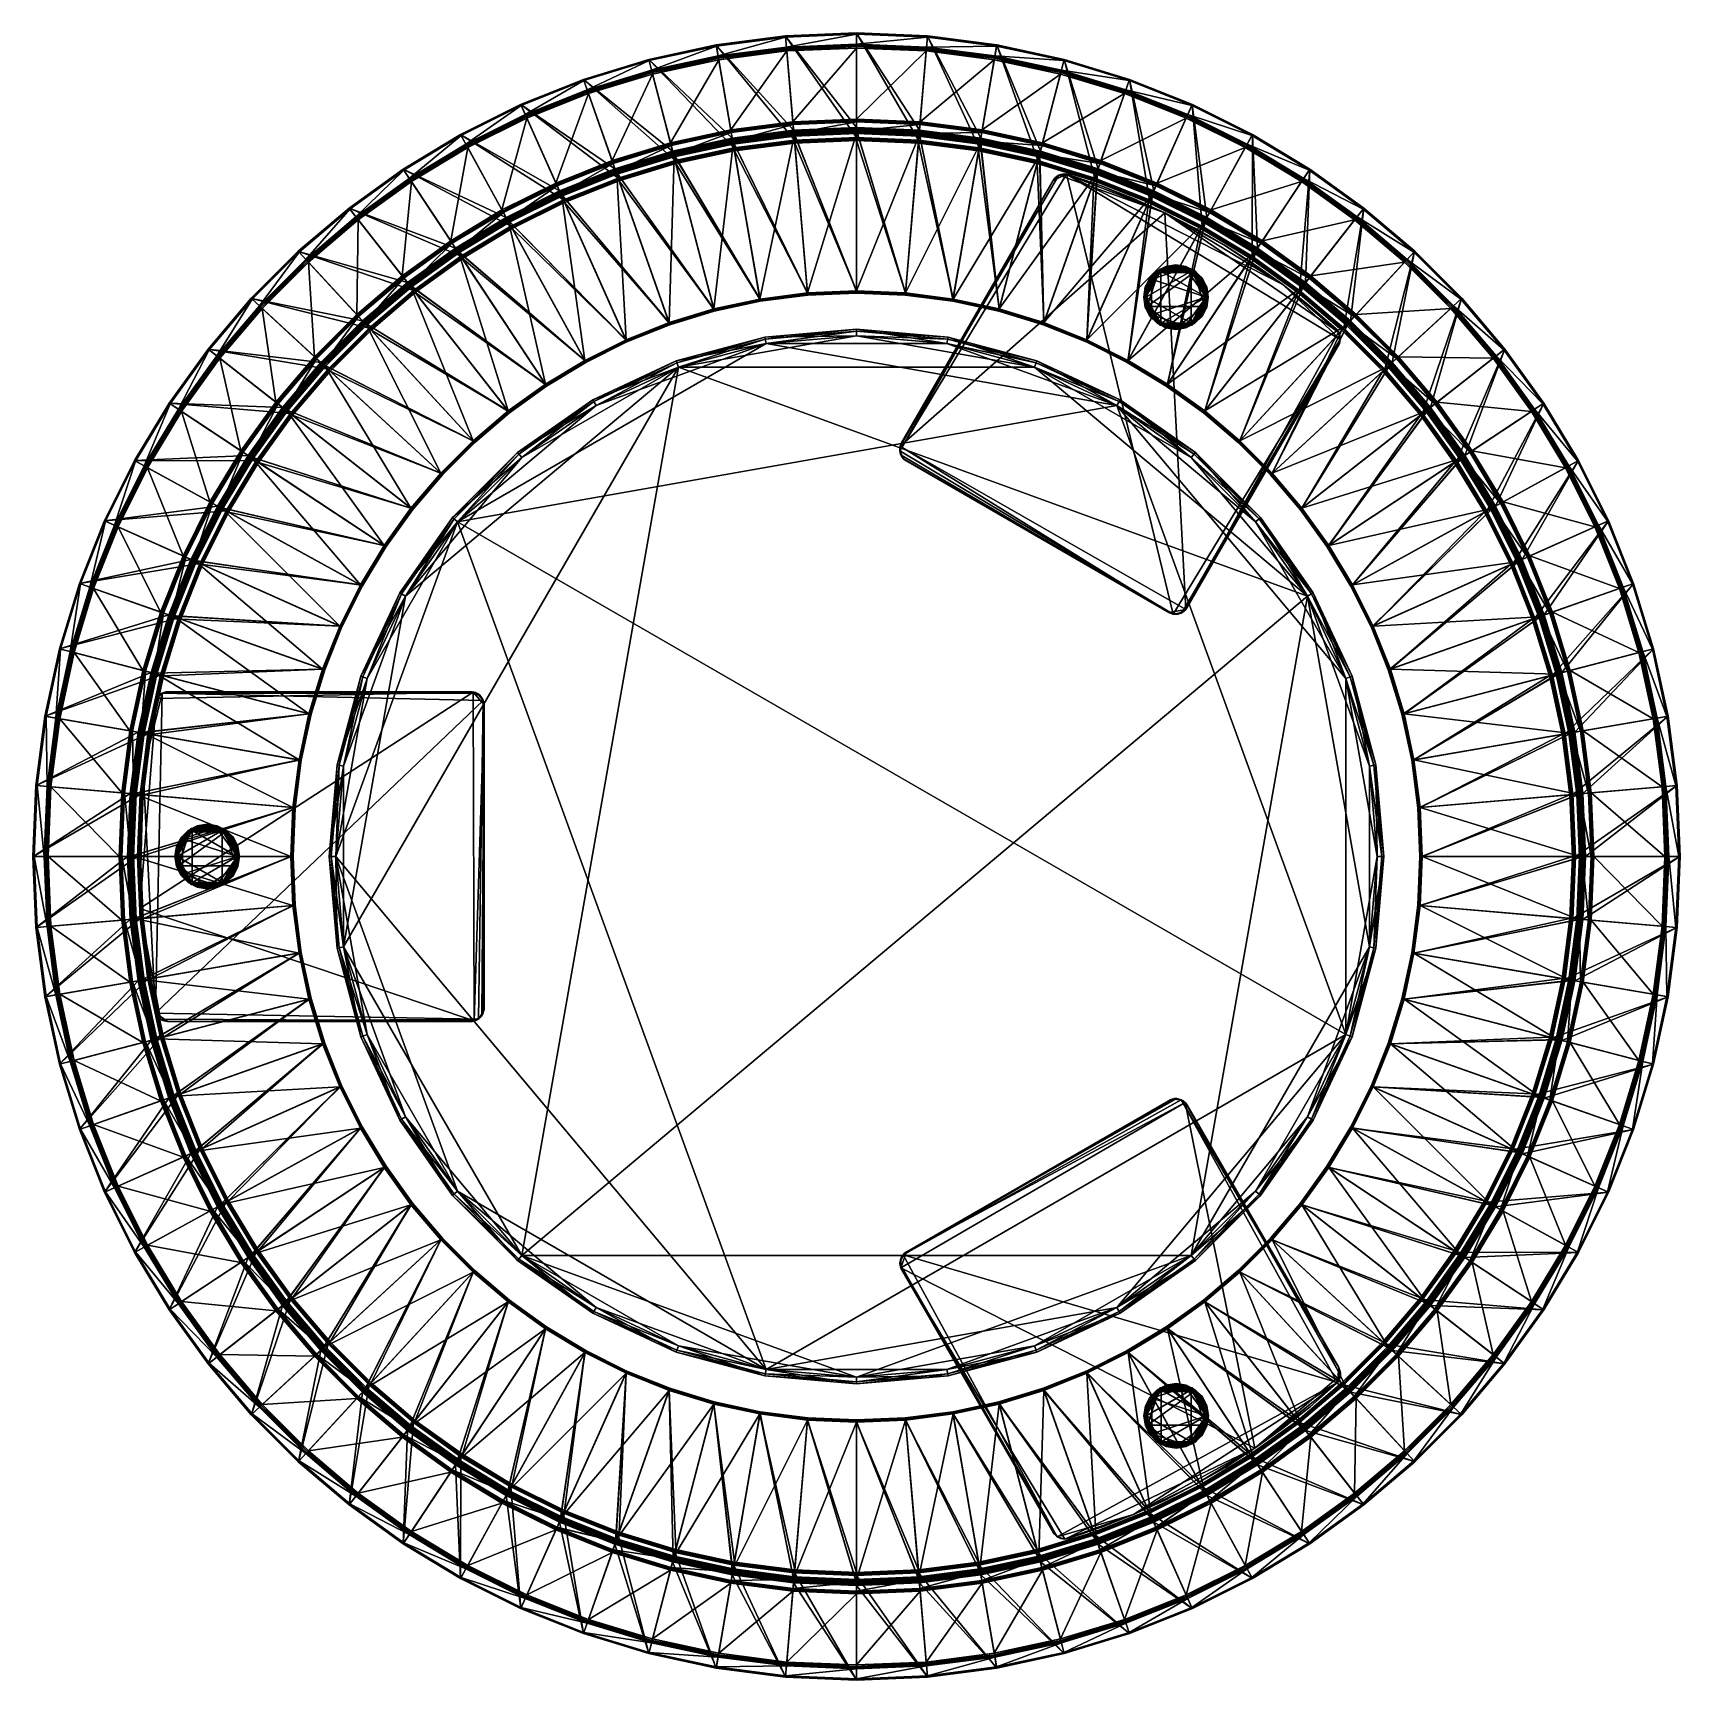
# Model space of a CAD drawing. Header units: millimetres. Extents: x 252 to 752, y -1617 to 882.
# Drawn here: x 252.3 to 752, y -1617.4 to -1117.6 of the extents above.
import ezdxf

# ---------------------------------------------------------------- set-up
doc = ezdxf.new("R2010")
doc.units = ezdxf.units.MM
doc.layers.get('0').update_dxf_attribs({"true_color": 0x718706})

msp = doc.modelspace()

# ---------------------------------------------------------------- meshes
at = {"color": 8, "true_color": 0x737373}
mesh = msp.add_polyface(dxfattribs=at)
corners = [(459.57, -1121.28, 1120.3), (464.43, -1149.55, 1234.94), (483.04, -1147.16, 1234.94), (460.13, -1124.57, 1116.12), (459.62, -1121.6, 1119.13), (480.63, -1118.9, 1119.13), (463.99, -1146.99, 1115.62), (460.33, -1125.75, 1115.62), (480.98, -1123.09, 1115.62), (439.11, -1125.69, 1120.3), (439.95, -1128.92, 1116.12), (445.69, -1150.94, 1115.62), (464.14, -1147.85, 1116.3), (464.59, -1150.48, 1126.94), (446.58, -1154.36, 1126.94), (459.56, -1121.24, 1119.87), (480.6, -1118.57, 1120.3), (460.19, -1124.92, 1115.84), (480.88, -1121.9, 1116.12), (446.46, -1153.9, 1235.54), (446.56, -1154.29, 1235.62), (464.58, -1150.41, 1235.62), (464.51, -1150, 1235.54), (439.1, -1125.65, 1119.87), (440.04, -1129.27, 1115.84), (464.06, -1147.4, 1115.7), (445.79, -1151.34, 1115.7), (446.62, -1154.53, 1127.32), (464.62, -1150.65, 1127.32), (459.58, -1121.35, 1119.48), (480.59, -1118.54, 1119.87), (480.6, -1118.64, 1119.48), (460.26, -1125.31, 1115.68), (480.91, -1122.25, 1115.84), (480.95, -1122.65, 1115.68), (446.38, -1153.62, 1235.32), (464.46, -1149.72, 1235.32), (446.34, -1153.45, 1234.94), (439.13, -1125.76, 1119.48), (439.19, -1126.01, 1119.13), (440.14, -1129.65, 1115.68), (440.26, -1130.08, 1115.62), (464.11, -1147.68, 1115.92), (445.86, -1151.62, 1115.92), (445.91, -1151.79, 1116.3), (446.69, -1154.81, 1127.54), (464.67, -1150.93, 1127.54), (464.74, -1151.33, 1127.62), (446.8, -1155.2, 1127.62)]
mesh.append_faces([[corners[k] for k in face] for face in [(0, 1, 2), (3, 4, 5), (6, 7, 8), (1, 0, 9), (4, 3, 10), (7, 6, 11), (12, 13, 14), (15, 0, 16), (17, 3, 18), (19, 20, 21), (21, 22, 19), (0, 15, 23), (3, 17, 24), (6, 25, 26), (27, 14, 13), (13, 28, 27), (29, 15, 30), (4, 29, 31), (32, 17, 33), (7, 32, 34), (35, 19, 22), (22, 36, 35), (37, 35, 36), (36, 1, 37), (15, 29, 38), (29, 4, 39), (17, 32, 40), (32, 7, 41), (25, 42, 43), (42, 12, 44), (45, 27, 28), (28, 46, 45), (46, 47, 48)]], dxfattribs={"vtx2": -1, "color": 8})
mesh = msp.add_polyface(dxfattribs=at)
corners = [(459.57, -1121.28, 400.3), (464.94, -1152.51, 526.94), (483.3, -1150.15, 526.94), (460.13, -1124.57, 396.11), (459.62, -1121.6, 399.13), (480.63, -1118.9, 399.12), (463.99, -1146.99, 395.62), (460.33, -1125.75, 395.62), (480.98, -1123.09, 395.62), (439.11, -1125.69, 400.3), (439.95, -1128.92, 396.11), (445.69, -1150.94, 395.62), (446.58, -1154.36, 406.94), (445.91, -1151.79, 396.3), (464.14, -1147.85, 396.3), (464.59, -1150.48, 406.94), (459.56, -1121.24, 399.87), (480.6, -1118.58, 400.3), (460.19, -1124.92, 395.84), (480.88, -1121.9, 396.11), (465.09, -1153.37, 527.62), (465.02, -1152.96, 527.54), (447.21, -1156.81, 527.54), (439.1, -1125.66, 399.87), (440.04, -1129.27, 395.84), (464.06, -1147.4, 395.7), (445.79, -1151.34, 395.7), (446.62, -1154.53, 407.32), (464.62, -1150.65, 407.32), (459.58, -1121.35, 399.48), (480.59, -1118.54, 399.87), (480.6, -1118.64, 399.48), (460.26, -1125.31, 395.67), (480.91, -1122.25, 395.84), (480.95, -1122.65, 395.67), (464.97, -1152.68, 527.32), (447.14, -1156.53, 527.32), (447.1, -1156.36, 526.94), (439.13, -1125.76, 399.48), (439.19, -1126.01, 399.12), (440.14, -1129.65, 395.67), (440.26, -1130.08, 395.62), (464.11, -1147.68, 395.92), (445.86, -1151.62, 395.92), (446.7, -1154.81, 407.54), (464.67, -1150.93, 407.54), (446.8, -1155.21, 407.62), (464.74, -1151.33, 407.62)]
mesh.append_faces([[corners[k] for k in face] for face in [(0, 1, 2), (3, 4, 5), (6, 7, 8), (1, 0, 9), (4, 3, 10), (7, 6, 11), (12, 13, 14), (14, 15, 12), (16, 0, 17), (18, 3, 19), (20, 21, 22), (0, 16, 23), (3, 18, 24), (6, 25, 26), (27, 12, 15), (15, 28, 27), (29, 16, 30), (4, 29, 31), (32, 18, 33), (7, 32, 34), (21, 35, 36), (35, 1, 37), (16, 29, 38), (29, 4, 39), (18, 32, 40), (32, 7, 41), (25, 42, 43), (13, 43, 42), (42, 14, 13), (44, 27, 28), (28, 45, 44), (46, 44, 45), (45, 47, 46)]], dxfattribs={"vtx2": -1, "color": 8})
mesh = msp.add_polyface(dxfattribs=at)
corners = [(459.57, -1121.28, 760.3), (464.94, -1152.51, 886.94), (483.3, -1150.15, 886.94), (460.13, -1124.57, 756.11), (459.62, -1121.6, 759.12), (480.63, -1118.9, 759.12), (463.99, -1146.99, 755.62), (460.33, -1125.75, 755.62), (480.98, -1123.09, 755.62), (439.11, -1125.69, 760.3), (439.95, -1128.92, 756.11), (445.69, -1150.94, 755.62), (446.58, -1154.36, 766.94), (445.91, -1151.79, 756.3), (464.14, -1147.85, 756.3), (464.59, -1150.48, 766.94), (459.56, -1121.24, 759.87), (480.6, -1118.58, 760.3), (460.19, -1124.92, 755.84), (480.88, -1121.9, 756.11), (465.09, -1153.37, 887.62), (465.02, -1152.96, 887.54), (447.21, -1156.81, 887.54), (439.1, -1125.66, 759.87), (440.04, -1129.27, 755.84), (464.06, -1147.4, 755.7), (445.79, -1151.34, 755.7), (446.62, -1154.53, 767.32), (464.62, -1150.65, 767.32), (459.58, -1121.35, 759.48), (480.59, -1118.54, 759.87), (480.6, -1118.64, 759.48), (460.26, -1125.31, 755.67), (480.91, -1122.25, 755.84), (480.95, -1122.65, 755.67), (464.97, -1152.68, 887.32), (447.14, -1156.53, 887.32), (447.1, -1156.36, 886.94), (439.13, -1125.76, 759.48), (439.19, -1126.01, 759.12), (440.14, -1129.65, 755.67), (440.26, -1130.08, 755.62), (464.11, -1147.68, 755.92), (445.86, -1151.62, 755.92), (446.7, -1154.81, 767.54), (464.67, -1150.93, 767.54), (446.8, -1155.21, 767.62), (464.74, -1151.33, 767.62)]
mesh.append_faces([[corners[k] for k in face] for face in [(0, 1, 2), (3, 4, 5), (6, 7, 8), (1, 0, 9), (4, 3, 10), (7, 6, 11), (12, 13, 14), (14, 15, 12), (16, 0, 17), (18, 3, 19), (20, 21, 22), (0, 16, 23), (3, 18, 24), (6, 25, 26), (27, 12, 15), (15, 28, 27), (29, 16, 30), (4, 29, 31), (32, 18, 33), (7, 32, 34), (21, 35, 36), (35, 1, 37), (16, 29, 38), (29, 4, 39), (18, 32, 40), (32, 7, 41), (25, 42, 43), (13, 43, 42), (42, 14, 13), (44, 27, 28), (28, 45, 44), (46, 44, 45), (45, 47, 46)]], dxfattribs={"vtx2": -1, "color": 8})
mesh = msp.add_polyface(dxfattribs=at)
corners = [(459.57, -1121.28, 520.3), (464.94, -1152.51, 646.94), (483.3, -1150.15, 646.94), (460.13, -1124.57, 516.11), (459.62, -1121.6, 519.12), (480.63, -1118.9, 519.12), (463.99, -1146.99, 515.62), (460.33, -1125.75, 515.62), (480.98, -1123.09, 515.62), (439.11, -1125.69, 520.3), (439.95, -1128.92, 516.11), (445.69, -1150.94, 515.62), (446.58, -1154.36, 526.94), (445.91, -1151.79, 516.3), (464.14, -1147.85, 516.3), (464.59, -1150.48, 526.94), (459.56, -1121.24, 519.87), (480.6, -1118.58, 520.3), (460.19, -1124.92, 515.84), (480.88, -1121.9, 516.11), (465.09, -1153.37, 647.62), (465.02, -1152.96, 647.54), (447.21, -1156.81, 647.54), (439.1, -1125.66, 519.87), (440.04, -1129.27, 515.84), (464.06, -1147.4, 515.7), (445.79, -1151.34, 515.7), (446.62, -1154.53, 527.32), (464.62, -1150.65, 527.32), (459.58, -1121.35, 519.48), (480.59, -1118.54, 519.87), (480.6, -1118.64, 519.48), (460.26, -1125.31, 515.67), (480.91, -1122.25, 515.84), (480.95, -1122.65, 515.67), (464.97, -1152.68, 647.32), (447.14, -1156.53, 647.32), (447.1, -1156.36, 646.94), (439.13, -1125.76, 519.48), (439.19, -1126.01, 519.12), (440.14, -1129.65, 515.67), (440.26, -1130.08, 515.62), (464.11, -1147.68, 515.92), (445.86, -1151.62, 515.92), (446.7, -1154.81, 527.54), (464.67, -1150.93, 527.54), (446.8, -1155.21, 527.62), (464.74, -1151.33, 527.62)]
mesh.append_faces([[corners[k] for k in face] for face in [(0, 1, 2), (3, 4, 5), (6, 7, 8), (1, 0, 9), (4, 3, 10), (7, 6, 11), (12, 13, 14), (14, 15, 12), (16, 0, 17), (18, 3, 19), (20, 21, 22), (0, 16, 23), (3, 18, 24), (6, 25, 26), (27, 12, 15), (15, 28, 27), (29, 16, 30), (4, 29, 31), (32, 18, 33), (7, 32, 34), (21, 35, 36), (35, 1, 37), (16, 29, 38), (29, 4, 39), (18, 32, 40), (32, 7, 41), (25, 42, 43), (13, 43, 42), (42, 14, 13), (44, 27, 28), (28, 45, 44), (46, 44, 45), (45, 47, 46)]], dxfattribs={"vtx2": -1, "color": 8})
mesh = msp.add_polyface(dxfattribs=at)
corners = [(459.57, -1121.28, 640.3), (464.94, -1152.51, 766.94), (483.3, -1150.15, 766.94), (460.13, -1124.57, 636.11), (459.62, -1121.6, 639.12), (480.63, -1118.9, 639.12), (463.99, -1146.99, 635.62), (460.33, -1125.75, 635.62), (480.98, -1123.09, 635.62), (439.11, -1125.69, 640.3), (439.95, -1128.92, 636.11), (445.69, -1150.94, 635.62), (446.58, -1154.36, 646.94), (445.91, -1151.79, 636.3), (464.14, -1147.85, 636.3), (464.59, -1150.48, 646.94), (459.56, -1121.24, 639.87), (480.6, -1118.58, 640.3), (460.19, -1124.92, 635.84), (480.88, -1121.9, 636.11), (465.09, -1153.37, 767.62), (465.02, -1152.96, 767.54), (447.21, -1156.81, 767.54), (439.1, -1125.66, 639.87), (440.04, -1129.27, 635.84), (464.06, -1147.4, 635.7), (445.79, -1151.34, 635.7), (446.62, -1154.53, 647.32), (464.62, -1150.65, 647.32), (459.58, -1121.35, 639.48), (480.59, -1118.54, 639.87), (480.6, -1118.64, 639.48), (460.26, -1125.31, 635.67), (480.91, -1122.25, 635.84), (480.95, -1122.65, 635.67), (464.97, -1152.68, 767.32), (447.14, -1156.53, 767.32), (447.1, -1156.36, 766.94), (439.13, -1125.76, 639.48), (439.19, -1126.01, 639.12), (440.14, -1129.65, 635.67), (440.26, -1130.08, 635.62), (464.11, -1147.68, 635.92), (445.86, -1151.62, 635.92), (446.7, -1154.81, 647.54), (464.67, -1150.93, 647.54), (446.8, -1155.21, 647.62), (464.74, -1151.33, 647.62)]
mesh.append_faces([[corners[k] for k in face] for face in [(0, 1, 2), (3, 4, 5), (6, 7, 8), (1, 0, 9), (4, 3, 10), (7, 6, 11), (12, 13, 14), (14, 15, 12), (16, 0, 17), (18, 3, 19), (20, 21, 22), (0, 16, 23), (3, 18, 24), (6, 25, 26), (27, 12, 15), (15, 28, 27), (29, 16, 30), (4, 29, 31), (32, 18, 33), (7, 32, 34), (21, 35, 36), (35, 1, 37), (16, 29, 38), (29, 4, 39), (18, 32, 40), (32, 7, 41), (25, 42, 43), (13, 43, 42), (42, 14, 13), (44, 27, 28), (28, 45, 44), (46, 44, 45), (45, 47, 46)]], dxfattribs={"vtx2": -1, "color": 8})
mesh = msp.add_polyface(dxfattribs=at)
corners = [(459.57, -1121.28, 880.3), (464.94, -1152.51, 1006.94), (483.3, -1150.15, 1006.94), (460.13, -1124.57, 876.11), (459.62, -1121.6, 879.12), (480.63, -1118.9, 879.12), (463.99, -1146.99, 875.62), (460.33, -1125.75, 875.62), (480.98, -1123.09, 875.62), (439.11, -1125.69, 880.3), (439.95, -1128.92, 876.11), (445.69, -1150.94, 875.62), (446.58, -1154.36, 886.94), (445.91, -1151.79, 876.3), (464.14, -1147.85, 876.3), (464.59, -1150.48, 886.94), (459.56, -1121.24, 879.87), (480.6, -1118.58, 880.3), (460.19, -1124.92, 875.84), (480.88, -1121.9, 876.11), (465.09, -1153.37, 1007.62), (465.02, -1152.96, 1007.54), (447.21, -1156.81, 1007.54), (439.1, -1125.66, 879.87), (440.04, -1129.27, 875.84), (464.06, -1147.4, 875.7), (445.79, -1151.34, 875.7), (446.62, -1154.53, 887.32), (464.62, -1150.65, 887.32), (459.58, -1121.35, 879.48), (480.59, -1118.54, 879.87), (480.6, -1118.64, 879.48), (460.26, -1125.31, 875.67), (480.91, -1122.25, 875.84), (480.95, -1122.65, 875.67), (464.97, -1152.68, 1007.32), (447.14, -1156.53, 1007.32), (447.1, -1156.36, 1006.94), (439.13, -1125.76, 879.48), (439.19, -1126.01, 879.12), (440.14, -1129.65, 875.67), (440.26, -1130.08, 875.62), (464.11, -1147.68, 875.92), (445.86, -1151.62, 875.92), (446.7, -1154.81, 887.54), (464.67, -1150.93, 887.54), (446.8, -1155.21, 887.62), (464.74, -1151.33, 887.62)]
mesh.append_faces([[corners[k] for k in face] for face in [(0, 1, 2), (3, 4, 5), (6, 7, 8), (1, 0, 9), (4, 3, 10), (7, 6, 11), (12, 13, 14), (14, 15, 12), (16, 0, 17), (18, 3, 19), (20, 21, 22), (0, 16, 23), (3, 18, 24), (6, 25, 26), (27, 12, 15), (15, 28, 27), (29, 16, 30), (4, 29, 31), (32, 18, 33), (7, 32, 34), (21, 35, 36), (35, 1, 37), (16, 29, 38), (29, 4, 39), (18, 32, 40), (32, 7, 41), (25, 42, 43), (13, 43, 42), (42, 14, 13), (44, 27, 28), (28, 45, 44), (46, 44, 45), (45, 47, 46)]], dxfattribs={"vtx2": -1, "color": 8})
mesh = msp.add_polyface(dxfattribs=at)
corners = [(459.57, -1121.28, 1000.3), (464.94, -1152.51, 1126.94), (483.3, -1150.15, 1126.94), (460.13, -1124.57, 996.12), (459.62, -1121.6, 999.13), (480.63, -1118.9, 999.13), (463.99, -1146.99, 995.62), (460.33, -1125.75, 995.62), (480.98, -1123.09, 995.62), (439.11, -1125.69, 1000.3), (439.95, -1128.92, 996.12), (445.69, -1150.94, 995.62), (446.58, -1154.36, 1006.94), (445.91, -1151.79, 996.3), (464.14, -1147.85, 996.3), (464.59, -1150.48, 1006.94), (459.56, -1121.24, 999.87), (480.6, -1118.58, 1000.3), (460.19, -1124.92, 995.84), (480.88, -1121.9, 996.12), (465.09, -1153.37, 1127.62), (465.02, -1152.96, 1127.55), (447.21, -1156.81, 1127.55), (439.1, -1125.66, 999.87), (440.04, -1129.27, 995.84), (464.06, -1147.4, 995.7), (445.79, -1151.34, 995.7), (446.62, -1154.53, 1007.32), (464.62, -1150.65, 1007.32), (459.58, -1121.35, 999.48), (480.59, -1118.54, 999.87), (480.6, -1118.64, 999.48), (460.26, -1125.31, 995.68), (480.91, -1122.25, 995.84), (480.95, -1122.65, 995.68), (464.97, -1152.68, 1127.32), (447.14, -1156.53, 1127.32), (447.1, -1156.36, 1126.94), (439.13, -1125.76, 999.48), (439.19, -1126.01, 999.13), (440.14, -1129.65, 995.68), (440.26, -1130.08, 995.62), (464.11, -1147.68, 995.92), (445.86, -1151.62, 995.92), (446.7, -1154.81, 1007.55), (464.67, -1150.93, 1007.55), (446.8, -1155.21, 1007.62), (464.74, -1151.33, 1007.62)]
mesh.append_faces([[corners[k] for k in face] for face in [(0, 1, 2), (3, 4, 5), (6, 7, 8), (1, 0, 9), (4, 3, 10), (7, 6, 11), (12, 13, 14), (14, 15, 12), (16, 0, 17), (18, 3, 19), (20, 21, 22), (0, 16, 23), (3, 18, 24), (6, 25, 26), (27, 12, 15), (15, 28, 27), (29, 16, 30), (4, 29, 31), (32, 18, 33), (7, 32, 34), (21, 35, 36), (35, 1, 37), (16, 29, 38), (29, 4, 39), (18, 32, 40), (32, 7, 41), (25, 42, 43), (13, 43, 42), (42, 14, 13), (44, 27, 28), (28, 45, 44), (46, 44, 45), (45, 47, 46)]], dxfattribs={"vtx2": -1, "color": 8})
mesh = msp.add_polyface(dxfattribs=at)
corners = [(480.6, -1118.57, 1120.3), (483.04, -1147.16, 1234.94), (502.14, -1146.34, 1234.94), (502.14, -1117.66, 1120.3), (480.88, -1121.9, 1116.12), (480.63, -1118.9, 1119.13), (502.14, -1117.98, 1119.13), (502.14, -1121, 1116.12), (482.82, -1144.57, 1115.62), (480.98, -1123.09, 1115.62), (502.14, -1122.19, 1115.62), (502.14, -1143.75, 1115.62), (459.57, -1121.28, 1120.3), (460.13, -1124.57, 1116.12), (463.99, -1146.99, 1115.62), (480.59, -1118.54, 1119.87), (502.14, -1117.62, 1119.87), (480.91, -1122.25, 1115.84), (502.14, -1121.35, 1115.84), (482.86, -1144.98, 1115.7), (502.14, -1144.16, 1115.7), (459.56, -1121.24, 1119.87), (460.19, -1124.92, 1115.84), (464.06, -1147.4, 1115.7), (480.6, -1118.64, 1119.48), (502.14, -1117.73, 1119.48), (480.95, -1122.65, 1115.68), (502.14, -1121.75, 1115.68), (482.88, -1145.27, 1115.92), (502.14, -1144.45, 1115.92), (482.9, -1145.44, 1116.3), (502.14, -1144.62, 1116.3), (459.58, -1121.35, 1119.48), (459.62, -1121.6, 1119.13), (460.26, -1125.31, 1115.68), (460.33, -1125.75, 1115.62)]
mesh.append_faces([[corners[k] for k in face] for face in [(0, 1, 2), (2, 3, 0), (4, 5, 6), (6, 7, 4), (8, 9, 10), (10, 11, 8), (1, 0, 12), (5, 4, 13), (9, 8, 14), (15, 0, 3), (3, 16, 15), (17, 4, 7), (7, 18, 17), (19, 8, 11), (11, 20, 19), (0, 15, 21), (4, 17, 22), (8, 19, 23), (24, 15, 16), (16, 25, 24), (5, 24, 25), (25, 6, 5), (26, 17, 18), (18, 27, 26), (9, 26, 27), (27, 10, 9), (28, 19, 20), (20, 29, 28), (30, 28, 29), (29, 31, 30), (15, 24, 32), (24, 5, 33), (17, 26, 34), (26, 9, 35)]], dxfattribs={"vtx2": -1, "color": 8})
mesh = msp.add_polyface(dxfattribs=at)
corners = [(480.6, -1118.58, 400.3), (483.3, -1150.15, 526.94), (502.14, -1149.35, 526.94), (502.14, -1117.66, 400.3), (480.88, -1121.9, 396.11), (480.63, -1118.9, 399.12), (502.14, -1117.98, 399.13), (502.14, -1121, 396.11), (482.82, -1144.57, 395.62), (480.98, -1123.09, 395.62), (502.14, -1122.19, 395.62), (502.14, -1143.75, 395.62), (459.57, -1121.28, 400.3), (460.13, -1124.57, 396.11), (463.99, -1146.99, 395.62), (480.59, -1118.54, 399.87), (502.14, -1117.62, 399.87), (480.91, -1122.25, 395.84), (502.14, -1121.35, 395.84), (482.86, -1144.98, 395.7), (502.14, -1144.16, 395.7), (459.56, -1121.24, 399.87), (460.19, -1124.92, 395.84), (464.06, -1147.4, 395.7), (480.6, -1118.64, 399.48), (502.14, -1117.73, 399.48), (480.95, -1122.65, 395.67), (502.14, -1121.75, 395.67), (482.88, -1145.27, 395.92), (502.14, -1144.45, 395.92), (482.9, -1145.44, 396.3), (502.14, -1144.62, 396.3), (459.58, -1121.35, 399.48), (459.62, -1121.6, 399.13), (460.26, -1125.31, 395.67), (460.33, -1125.75, 395.62)]
mesh.append_faces([[corners[k] for k in face] for face in [(0, 1, 2), (2, 3, 0), (4, 5, 6), (6, 7, 4), (8, 9, 10), (10, 11, 8), (1, 0, 12), (5, 4, 13), (9, 8, 14), (15, 0, 3), (3, 16, 15), (17, 4, 7), (7, 18, 17), (19, 8, 11), (11, 20, 19), (0, 15, 21), (4, 17, 22), (8, 19, 23), (24, 15, 16), (16, 25, 24), (5, 24, 25), (25, 6, 5), (26, 17, 18), (18, 27, 26), (9, 26, 27), (27, 10, 9), (28, 19, 20), (20, 29, 28), (30, 28, 29), (29, 31, 30), (15, 24, 32), (24, 5, 33), (17, 26, 34), (26, 9, 35)]], dxfattribs={"vtx2": -1, "color": 8})
mesh = msp.add_polyface(dxfattribs=at)
corners = [(480.6, -1118.58, 760.3), (483.3, -1150.15, 886.94), (502.14, -1149.35, 886.94), (502.14, -1117.66, 760.3), (480.88, -1121.9, 756.11), (480.63, -1118.9, 759.12), (502.14, -1117.98, 759.12), (502.14, -1121, 756.11), (482.82, -1144.57, 755.62), (480.98, -1123.09, 755.62), (502.14, -1122.19, 755.62), (502.14, -1143.75, 755.62), (459.57, -1121.28, 760.3), (460.13, -1124.57, 756.11), (463.99, -1146.99, 755.62), (480.59, -1118.54, 759.87), (502.14, -1117.62, 759.87), (480.91, -1122.25, 755.84), (502.14, -1121.35, 755.84), (482.86, -1144.98, 755.7), (502.14, -1144.16, 755.7), (459.56, -1121.24, 759.87), (460.19, -1124.92, 755.84), (464.06, -1147.4, 755.7), (480.6, -1118.64, 759.48), (502.14, -1117.73, 759.48), (480.95, -1122.65, 755.67), (502.14, -1121.75, 755.67), (482.88, -1145.27, 755.92), (502.14, -1144.45, 755.92), (482.9, -1145.44, 756.3), (502.14, -1144.62, 756.3), (459.58, -1121.35, 759.48), (459.62, -1121.6, 759.12), (460.26, -1125.31, 755.67), (460.33, -1125.75, 755.62)]
mesh.append_faces([[corners[k] for k in face] for face in [(0, 1, 2), (2, 3, 0), (4, 5, 6), (6, 7, 4), (8, 9, 10), (10, 11, 8), (1, 0, 12), (5, 4, 13), (9, 8, 14), (15, 0, 3), (3, 16, 15), (17, 4, 7), (7, 18, 17), (19, 8, 11), (11, 20, 19), (0, 15, 21), (4, 17, 22), (8, 19, 23), (24, 15, 16), (16, 25, 24), (5, 24, 25), (25, 6, 5), (26, 17, 18), (18, 27, 26), (9, 26, 27), (27, 10, 9), (28, 19, 20), (20, 29, 28), (30, 28, 29), (29, 31, 30), (15, 24, 32), (24, 5, 33), (17, 26, 34), (26, 9, 35)]], dxfattribs={"vtx2": -1, "color": 8})
mesh = msp.add_polyface(dxfattribs=at)
corners = [(480.6, -1118.58, 520.3), (483.3, -1150.15, 646.94), (502.14, -1149.35, 646.94), (502.14, -1117.66, 520.3), (480.88, -1121.9, 516.11), (480.63, -1118.9, 519.12), (502.14, -1117.98, 519.12), (502.14, -1121, 516.11), (482.82, -1144.57, 515.62), (480.98, -1123.09, 515.62), (502.14, -1122.19, 515.62), (502.14, -1143.75, 515.62), (459.57, -1121.28, 520.3), (460.13, -1124.57, 516.11), (463.99, -1146.99, 515.62), (480.59, -1118.54, 519.87), (502.14, -1117.62, 519.87), (480.91, -1122.25, 515.84), (502.14, -1121.35, 515.84), (482.86, -1144.98, 515.7), (502.14, -1144.16, 515.7), (459.56, -1121.24, 519.87), (460.19, -1124.92, 515.84), (464.06, -1147.4, 515.7), (480.6, -1118.64, 519.48), (502.14, -1117.73, 519.48), (480.95, -1122.65, 515.67), (502.14, -1121.75, 515.67), (482.88, -1145.27, 515.92), (502.14, -1144.45, 515.92), (482.9, -1145.44, 516.3), (502.14, -1144.62, 516.3), (459.58, -1121.35, 519.48), (459.62, -1121.6, 519.12), (460.26, -1125.31, 515.67), (460.33, -1125.75, 515.62)]
mesh.append_faces([[corners[k] for k in face] for face in [(0, 1, 2), (2, 3, 0), (4, 5, 6), (6, 7, 4), (8, 9, 10), (10, 11, 8), (1, 0, 12), (5, 4, 13), (9, 8, 14), (15, 0, 3), (3, 16, 15), (17, 4, 7), (7, 18, 17), (19, 8, 11), (11, 20, 19), (0, 15, 21), (4, 17, 22), (8, 19, 23), (24, 15, 16), (16, 25, 24), (5, 24, 25), (25, 6, 5), (26, 17, 18), (18, 27, 26), (9, 26, 27), (27, 10, 9), (28, 19, 20), (20, 29, 28), (30, 28, 29), (29, 31, 30), (15, 24, 32), (24, 5, 33), (17, 26, 34), (26, 9, 35)]], dxfattribs={"vtx2": -1, "color": 8})
mesh = msp.add_polyface(dxfattribs=at)
corners = [(480.6, -1118.58, 640.3), (483.3, -1150.15, 766.94), (502.14, -1149.35, 766.94), (502.14, -1117.66, 640.3), (480.88, -1121.9, 636.11), (480.63, -1118.9, 639.12), (502.14, -1117.98, 639.12), (502.14, -1121, 636.11), (482.82, -1144.57, 635.62), (480.98, -1123.09, 635.62), (502.14, -1122.19, 635.62), (502.14, -1143.75, 635.62), (459.57, -1121.28, 640.3), (460.13, -1124.57, 636.11), (463.99, -1146.99, 635.62), (480.59, -1118.54, 639.87), (502.14, -1117.62, 639.87), (480.91, -1122.25, 635.84), (502.14, -1121.35, 635.84), (482.86, -1144.98, 635.7), (502.14, -1144.16, 635.7), (459.56, -1121.24, 639.87), (460.19, -1124.92, 635.84), (464.06, -1147.4, 635.7), (480.6, -1118.64, 639.48), (502.14, -1117.73, 639.48), (480.95, -1122.65, 635.67), (502.14, -1121.75, 635.67), (482.88, -1145.27, 635.92), (502.14, -1144.45, 635.92), (482.9, -1145.44, 636.3), (502.14, -1144.62, 636.3), (459.58, -1121.35, 639.48), (459.62, -1121.6, 639.12), (460.26, -1125.31, 635.67), (460.33, -1125.75, 635.62)]
mesh.append_faces([[corners[k] for k in face] for face in [(0, 1, 2), (2, 3, 0), (4, 5, 6), (6, 7, 4), (8, 9, 10), (10, 11, 8), (1, 0, 12), (5, 4, 13), (9, 8, 14), (15, 0, 3), (3, 16, 15), (17, 4, 7), (7, 18, 17), (19, 8, 11), (11, 20, 19), (0, 15, 21), (4, 17, 22), (8, 19, 23), (24, 15, 16), (16, 25, 24), (5, 24, 25), (25, 6, 5), (26, 17, 18), (18, 27, 26), (9, 26, 27), (27, 10, 9), (28, 19, 20), (20, 29, 28), (30, 28, 29), (29, 31, 30), (15, 24, 32), (24, 5, 33), (17, 26, 34), (26, 9, 35)]], dxfattribs={"vtx2": -1, "color": 8})
mesh = msp.add_polyface(dxfattribs=at)
corners = [(480.6, -1118.58, 880.3), (483.3, -1150.15, 1006.94), (502.14, -1149.35, 1006.94), (502.14, -1117.66, 880.3), (480.88, -1121.9, 876.11), (480.63, -1118.9, 879.12), (502.14, -1117.98, 879.12), (502.14, -1121, 876.11), (482.82, -1144.57, 875.62), (480.98, -1123.09, 875.62), (502.14, -1122.19, 875.62), (502.14, -1143.75, 875.62), (459.57, -1121.28, 880.3), (460.13, -1124.57, 876.11), (463.99, -1146.99, 875.62), (480.59, -1118.54, 879.87), (502.14, -1117.62, 879.87), (480.91, -1122.25, 875.84), (502.14, -1121.35, 875.84), (482.86, -1144.98, 875.7), (502.14, -1144.16, 875.7), (459.56, -1121.24, 879.87), (460.19, -1124.92, 875.84), (464.06, -1147.4, 875.7), (480.6, -1118.64, 879.48), (502.14, -1117.73, 879.48), (480.95, -1122.65, 875.67), (502.14, -1121.75, 875.67), (482.88, -1145.27, 875.92), (502.14, -1144.45, 875.92), (482.9, -1145.44, 876.3), (502.14, -1144.62, 876.3), (459.58, -1121.35, 879.48), (459.62, -1121.6, 879.12), (460.26, -1125.31, 875.67), (460.33, -1125.75, 875.62)]
mesh.append_faces([[corners[k] for k in face] for face in [(0, 1, 2), (2, 3, 0), (4, 5, 6), (6, 7, 4), (8, 9, 10), (10, 11, 8), (1, 0, 12), (5, 4, 13), (9, 8, 14), (15, 0, 3), (3, 16, 15), (17, 4, 7), (7, 18, 17), (19, 8, 11), (11, 20, 19), (0, 15, 21), (4, 17, 22), (8, 19, 23), (24, 15, 16), (16, 25, 24), (5, 24, 25), (25, 6, 5), (26, 17, 18), (18, 27, 26), (9, 26, 27), (27, 10, 9), (28, 19, 20), (20, 29, 28), (30, 28, 29), (29, 31, 30), (15, 24, 32), (24, 5, 33), (17, 26, 34), (26, 9, 35)]], dxfattribs={"vtx2": -1, "color": 8})
mesh = msp.add_polyface(dxfattribs=at)
corners = [(480.6, -1118.58, 1000.3), (483.3, -1150.15, 1126.94), (502.14, -1149.35, 1126.94), (502.14, -1117.66, 1000.3), (480.88, -1121.9, 996.12), (480.63, -1118.9, 999.13), (502.14, -1117.98, 999.13), (502.14, -1121, 996.12), (482.82, -1144.57, 995.62), (480.98, -1123.09, 995.62), (502.14, -1122.19, 995.62), (502.14, -1143.75, 995.62), (459.57, -1121.28, 1000.3), (460.13, -1124.57, 996.12), (463.99, -1146.99, 995.62), (480.59, -1118.54, 999.87), (502.14, -1117.62, 999.87), (480.91, -1122.25, 995.84), (502.14, -1121.35, 995.84), (482.86, -1144.98, 995.7), (502.14, -1144.16, 995.7), (459.56, -1121.24, 999.87), (460.19, -1124.92, 995.84), (464.06, -1147.4, 995.7), (480.6, -1118.64, 999.48), (502.14, -1117.73, 999.48), (480.95, -1122.65, 995.68), (502.14, -1121.75, 995.68), (482.88, -1145.27, 995.92), (502.14, -1144.45, 995.92), (482.9, -1145.44, 996.3), (502.14, -1144.62, 996.3), (459.58, -1121.35, 999.48), (459.62, -1121.6, 999.13), (460.26, -1125.31, 995.68), (460.33, -1125.75, 995.62)]
mesh.append_faces([[corners[k] for k in face] for face in [(0, 1, 2), (2, 3, 0), (4, 5, 6), (6, 7, 4), (8, 9, 10), (10, 11, 8), (1, 0, 12), (5, 4, 13), (9, 8, 14), (15, 0, 3), (3, 16, 15), (17, 4, 7), (7, 18, 17), (19, 8, 11), (11, 20, 19), (0, 15, 21), (4, 17, 22), (8, 19, 23), (24, 15, 16), (16, 25, 24), (5, 24, 25), (25, 6, 5), (26, 17, 18), (18, 27, 26), (9, 26, 27), (27, 10, 9), (28, 19, 20), (20, 29, 28), (30, 28, 29), (29, 31, 30), (15, 24, 32), (24, 5, 33), (17, 26, 34), (26, 9, 35)]], dxfattribs={"vtx2": -1, "color": 8})
mesh = msp.add_polyface(dxfattribs=at)
corners = [(523.68, -1118.57, 1120.3), (521.23, -1147.16, 1234.94), (539.84, -1149.55, 1234.94), (523.39, -1121.9, 1116.12), (523.65, -1118.9, 1119.13), (544.65, -1121.6, 1119.13), (521.45, -1144.57, 1115.62), (523.29, -1123.09, 1115.62), (543.94, -1125.75, 1115.62), (502.14, -1117.66, 1120.3), (502.14, -1146.34, 1234.94), (502.14, -1121, 1116.12), (502.14, -1117.98, 1119.13), (502.14, -1143.75, 1115.62), (502.14, -1122.19, 1115.62), (523.68, -1118.54, 1119.87), (544.71, -1121.28, 1120.3), (523.36, -1122.25, 1115.84), (544.14, -1124.57, 1116.12), (502.14, -1117.62, 1119.87), (502.14, -1121.35, 1115.84), (502.14, -1144.16, 1115.7), (521.42, -1144.98, 1115.7), (523.67, -1118.64, 1119.48), (544.72, -1121.24, 1119.87), (544.7, -1121.35, 1119.48), (523.33, -1122.65, 1115.68), (544.08, -1124.92, 1115.84), (544.02, -1125.31, 1115.68), (502.14, -1117.73, 1119.48), (502.14, -1121.75, 1115.68), (502.14, -1144.45, 1115.92), (521.39, -1145.27, 1115.92), (502.14, -1144.62, 1116.3), (521.38, -1145.44, 1116.3)]
mesh.append_faces([[corners[k] for k in face] for face in [(0, 1, 2), (3, 4, 5), (6, 7, 8), (9, 10, 1), (1, 0, 9), (11, 12, 4), (4, 3, 11), (13, 14, 7), (7, 6, 13), (15, 0, 16), (17, 3, 18), (19, 9, 0), (0, 15, 19), (20, 11, 3), (3, 17, 20), (21, 13, 6), (6, 22, 21), (23, 15, 24), (4, 23, 25), (26, 17, 27), (7, 26, 28), (29, 19, 15), (15, 23, 29), (12, 29, 23), (23, 4, 12), (30, 20, 17), (17, 26, 30), (14, 30, 26), (26, 7, 14), (31, 21, 22), (22, 32, 31), (33, 31, 32), (32, 34, 33)]], dxfattribs={"vtx2": -1, "color": 8})
mesh = msp.add_polyface(dxfattribs=at)
corners = [(523.68, -1118.58, 400.3), (520.97, -1150.15, 526.94), (539.33, -1152.51, 526.94), (523.39, -1121.9, 396.11), (523.65, -1118.9, 399.13), (544.65, -1121.6, 399.13), (521.45, -1144.57, 395.62), (523.29, -1123.09, 395.62), (543.94, -1125.75, 395.62), (502.14, -1117.66, 400.3), (502.14, -1149.35, 526.94), (502.14, -1121, 396.11), (502.14, -1117.98, 399.13), (502.14, -1143.75, 395.62), (502.14, -1122.19, 395.62), (523.68, -1118.54, 399.87), (544.71, -1121.28, 400.3), (523.36, -1122.25, 395.84), (544.14, -1124.57, 396.11), (502.14, -1117.62, 399.87), (502.14, -1121.35, 395.84), (502.14, -1144.16, 395.7), (521.42, -1144.98, 395.7), (523.67, -1118.64, 399.48), (544.72, -1121.24, 399.87), (544.7, -1121.35, 399.48), (523.33, -1122.65, 395.67), (544.08, -1124.92, 395.84), (544.02, -1125.31, 395.67), (502.14, -1117.73, 399.48), (502.14, -1121.75, 395.67), (502.14, -1144.45, 395.92), (521.39, -1145.27, 395.92), (502.14, -1144.62, 396.3), (521.38, -1145.44, 396.3)]
mesh.append_faces([[corners[k] for k in face] for face in [(0, 1, 2), (3, 4, 5), (6, 7, 8), (9, 10, 1), (1, 0, 9), (11, 12, 4), (4, 3, 11), (13, 14, 7), (7, 6, 13), (15, 0, 16), (17, 3, 18), (19, 9, 0), (0, 15, 19), (20, 11, 3), (3, 17, 20), (21, 13, 6), (6, 22, 21), (23, 15, 24), (4, 23, 25), (26, 17, 27), (7, 26, 28), (29, 19, 15), (15, 23, 29), (12, 29, 23), (23, 4, 12), (30, 20, 17), (17, 26, 30), (14, 30, 26), (26, 7, 14), (31, 21, 22), (22, 32, 31), (33, 31, 32), (32, 34, 33)]], dxfattribs={"vtx2": -1, "color": 8})
mesh = msp.add_polyface(dxfattribs=at)
corners = [(523.68, -1118.58, 760.3), (520.97, -1150.15, 886.94), (539.33, -1152.51, 886.94), (523.39, -1121.9, 756.11), (523.65, -1118.9, 759.12), (544.65, -1121.6, 759.12), (521.45, -1144.57, 755.62), (523.29, -1123.09, 755.62), (543.94, -1125.75, 755.62), (502.14, -1117.66, 760.3), (502.14, -1149.35, 886.94), (502.14, -1121, 756.11), (502.14, -1117.98, 759.12), (502.14, -1143.75, 755.62), (502.14, -1122.19, 755.62), (523.68, -1118.54, 759.87), (544.71, -1121.28, 760.3), (523.36, -1122.25, 755.84), (544.14, -1124.57, 756.11), (502.14, -1117.62, 759.87), (502.14, -1121.35, 755.84), (502.14, -1144.16, 755.7), (521.42, -1144.98, 755.7), (523.67, -1118.64, 759.48), (544.72, -1121.24, 759.87), (544.7, -1121.35, 759.48), (523.33, -1122.65, 755.67), (544.08, -1124.92, 755.84), (544.02, -1125.31, 755.67), (502.14, -1117.73, 759.48), (502.14, -1121.75, 755.67), (502.14, -1144.45, 755.92), (521.39, -1145.27, 755.92), (502.14, -1144.62, 756.3), (521.38, -1145.44, 756.3)]
mesh.append_faces([[corners[k] for k in face] for face in [(0, 1, 2), (3, 4, 5), (6, 7, 8), (9, 10, 1), (1, 0, 9), (11, 12, 4), (4, 3, 11), (13, 14, 7), (7, 6, 13), (15, 0, 16), (17, 3, 18), (19, 9, 0), (0, 15, 19), (20, 11, 3), (3, 17, 20), (21, 13, 6), (6, 22, 21), (23, 15, 24), (4, 23, 25), (26, 17, 27), (7, 26, 28), (29, 19, 15), (15, 23, 29), (12, 29, 23), (23, 4, 12), (30, 20, 17), (17, 26, 30), (14, 30, 26), (26, 7, 14), (31, 21, 22), (22, 32, 31), (33, 31, 32), (32, 34, 33)]], dxfattribs={"vtx2": -1, "color": 8})
mesh = msp.add_polyface(dxfattribs=at)
corners = [(523.68, -1118.58, 520.3), (520.97, -1150.15, 646.94), (539.33, -1152.51, 646.94), (523.39, -1121.9, 516.11), (523.65, -1118.9, 519.12), (544.65, -1121.6, 519.12), (521.45, -1144.57, 515.62), (523.29, -1123.09, 515.62), (543.94, -1125.75, 515.62), (502.14, -1117.66, 520.3), (502.14, -1149.35, 646.94), (502.14, -1121, 516.11), (502.14, -1117.98, 519.12), (502.14, -1143.75, 515.62), (502.14, -1122.19, 515.62), (523.68, -1118.54, 519.87), (544.71, -1121.28, 520.3), (523.36, -1122.25, 515.84), (544.14, -1124.57, 516.11), (502.14, -1117.62, 519.87), (502.14, -1121.35, 515.84), (502.14, -1144.16, 515.7), (521.42, -1144.98, 515.7), (523.67, -1118.64, 519.48), (544.72, -1121.24, 519.87), (544.7, -1121.35, 519.48), (523.33, -1122.65, 515.67), (544.08, -1124.92, 515.84), (544.02, -1125.31, 515.67), (502.14, -1117.73, 519.48), (502.14, -1121.75, 515.67), (502.14, -1144.45, 515.92), (521.39, -1145.27, 515.92), (502.14, -1144.62, 516.3), (521.38, -1145.44, 516.3)]
mesh.append_faces([[corners[k] for k in face] for face in [(0, 1, 2), (3, 4, 5), (6, 7, 8), (9, 10, 1), (1, 0, 9), (11, 12, 4), (4, 3, 11), (13, 14, 7), (7, 6, 13), (15, 0, 16), (17, 3, 18), (19, 9, 0), (0, 15, 19), (20, 11, 3), (3, 17, 20), (21, 13, 6), (6, 22, 21), (23, 15, 24), (4, 23, 25), (26, 17, 27), (7, 26, 28), (29, 19, 15), (15, 23, 29), (12, 29, 23), (23, 4, 12), (30, 20, 17), (17, 26, 30), (14, 30, 26), (26, 7, 14), (31, 21, 22), (22, 32, 31), (33, 31, 32), (32, 34, 33)]], dxfattribs={"vtx2": -1, "color": 8})
mesh = msp.add_polyface(dxfattribs=at)
corners = [(523.68, -1118.58, 640.3), (520.97, -1150.15, 766.94), (539.33, -1152.51, 766.94), (523.39, -1121.9, 636.11), (523.65, -1118.9, 639.12), (544.65, -1121.6, 639.12), (521.45, -1144.57, 635.62), (523.29, -1123.09, 635.62), (543.94, -1125.75, 635.62), (502.14, -1117.66, 640.3), (502.14, -1149.35, 766.94), (502.14, -1121, 636.11), (502.14, -1117.98, 639.12), (502.14, -1143.75, 635.62), (502.14, -1122.19, 635.62), (523.68, -1118.54, 639.87), (544.71, -1121.28, 640.3), (523.36, -1122.25, 635.84), (544.14, -1124.57, 636.11), (502.14, -1117.62, 639.87), (502.14, -1121.35, 635.84), (502.14, -1144.16, 635.7), (521.42, -1144.98, 635.7), (523.67, -1118.64, 639.48), (544.72, -1121.24, 639.87), (544.7, -1121.35, 639.48), (523.33, -1122.65, 635.67), (544.08, -1124.92, 635.84), (544.02, -1125.31, 635.67), (502.14, -1117.73, 639.48), (502.14, -1121.75, 635.67), (502.14, -1144.45, 635.92), (521.39, -1145.27, 635.92), (502.14, -1144.62, 636.3), (521.38, -1145.44, 636.3)]
mesh.append_faces([[corners[k] for k in face] for face in [(0, 1, 2), (3, 4, 5), (6, 7, 8), (9, 10, 1), (1, 0, 9), (11, 12, 4), (4, 3, 11), (13, 14, 7), (7, 6, 13), (15, 0, 16), (17, 3, 18), (19, 9, 0), (0, 15, 19), (20, 11, 3), (3, 17, 20), (21, 13, 6), (6, 22, 21), (23, 15, 24), (4, 23, 25), (26, 17, 27), (7, 26, 28), (29, 19, 15), (15, 23, 29), (12, 29, 23), (23, 4, 12), (30, 20, 17), (17, 26, 30), (14, 30, 26), (26, 7, 14), (31, 21, 22), (22, 32, 31), (33, 31, 32), (32, 34, 33)]], dxfattribs={"vtx2": -1, "color": 8})
mesh = msp.add_polyface(dxfattribs=at)
corners = [(523.68, -1118.58, 880.3), (520.97, -1150.15, 1006.94), (539.33, -1152.51, 1006.94), (523.39, -1121.9, 876.11), (523.65, -1118.9, 879.12), (544.65, -1121.6, 879.12), (521.45, -1144.57, 875.62), (523.29, -1123.09, 875.62), (543.94, -1125.75, 875.62), (502.14, -1117.66, 880.3), (502.14, -1149.35, 1006.94), (502.14, -1121, 876.11), (502.14, -1117.98, 879.12), (502.14, -1143.75, 875.62), (502.14, -1122.19, 875.62), (523.68, -1118.54, 879.87), (544.71, -1121.28, 880.3), (523.36, -1122.25, 875.84), (544.14, -1124.57, 876.11), (502.14, -1117.62, 879.87), (502.14, -1121.35, 875.84), (502.14, -1144.16, 875.7), (521.42, -1144.98, 875.7), (523.67, -1118.64, 879.48), (544.72, -1121.24, 879.87), (544.7, -1121.35, 879.48), (523.33, -1122.65, 875.67), (544.08, -1124.92, 875.84), (544.02, -1125.31, 875.67), (502.14, -1117.73, 879.48), (502.14, -1121.75, 875.67), (502.14, -1144.45, 875.92), (521.39, -1145.27, 875.92), (502.14, -1144.62, 876.3), (521.38, -1145.44, 876.3)]
mesh.append_faces([[corners[k] for k in face] for face in [(0, 1, 2), (3, 4, 5), (6, 7, 8), (9, 10, 1), (1, 0, 9), (11, 12, 4), (4, 3, 11), (13, 14, 7), (7, 6, 13), (15, 0, 16), (17, 3, 18), (19, 9, 0), (0, 15, 19), (20, 11, 3), (3, 17, 20), (21, 13, 6), (6, 22, 21), (23, 15, 24), (4, 23, 25), (26, 17, 27), (7, 26, 28), (29, 19, 15), (15, 23, 29), (12, 29, 23), (23, 4, 12), (30, 20, 17), (17, 26, 30), (14, 30, 26), (26, 7, 14), (31, 21, 22), (22, 32, 31), (33, 31, 32), (32, 34, 33)]], dxfattribs={"vtx2": -1, "color": 8})
mesh = msp.add_polyface(dxfattribs=at)
corners = [(523.68, -1118.58, 1000.3), (520.97, -1150.15, 1126.94), (539.33, -1152.51, 1126.94), (523.39, -1121.9, 996.12), (523.65, -1118.9, 999.13), (544.65, -1121.6, 999.13), (521.45, -1144.57, 995.62), (523.29, -1123.09, 995.62), (543.94, -1125.75, 995.62), (502.14, -1117.66, 1000.3), (502.14, -1149.35, 1126.94), (502.14, -1121, 996.12), (502.14, -1117.98, 999.13), (502.14, -1143.75, 995.62), (502.14, -1122.19, 995.62), (523.68, -1118.54, 999.87), (544.71, -1121.28, 1000.3), (523.36, -1122.25, 995.84), (544.14, -1124.57, 996.12), (502.14, -1117.62, 999.87), (502.14, -1121.35, 995.84), (502.14, -1144.16, 995.7), (521.42, -1144.98, 995.7), (523.67, -1118.64, 999.48), (544.72, -1121.24, 999.87), (544.7, -1121.35, 999.48), (523.33, -1122.65, 995.68), (544.08, -1124.92, 995.84), (544.02, -1125.31, 995.68), (502.14, -1117.73, 999.48), (502.14, -1121.75, 995.68), (502.14, -1144.45, 995.92), (521.39, -1145.27, 995.92), (502.14, -1144.62, 996.3), (521.38, -1145.44, 996.3)]
mesh.append_faces([[corners[k] for k in face] for face in [(0, 1, 2), (3, 4, 5), (6, 7, 8), (9, 10, 1), (1, 0, 9), (11, 12, 4), (4, 3, 11), (13, 14, 7), (7, 6, 13), (15, 0, 16), (17, 3, 18), (19, 9, 0), (0, 15, 19), (20, 11, 3), (3, 17, 20), (21, 13, 6), (6, 22, 21), (23, 15, 24), (4, 23, 25), (26, 17, 27), (7, 26, 28), (29, 19, 15), (15, 23, 29), (12, 29, 23), (23, 4, 12), (30, 20, 17), (17, 26, 30), (14, 30, 26), (26, 7, 14), (31, 21, 22), (22, 32, 31), (33, 31, 32), (32, 34, 33)]], dxfattribs={"vtx2": -1, "color": 8})
mesh = msp.add_polyface(dxfattribs=at)
corners = [(565.16, -1125.69, 1120.3), (557.93, -1153.45, 1234.94), (575.44, -1158.8, 1234.94), (544.71, -1121.28, 1120.3), (539.84, -1149.55, 1234.94), (544.14, -1124.57, 1116.12), (544.65, -1121.6, 1119.13), (565.08, -1126.01, 1119.13), (564.32, -1128.92, 1116.12), (540.28, -1146.99, 1115.62), (543.94, -1125.75, 1115.62), (564.02, -1130.08, 1115.62), (558.58, -1150.94, 1115.62), (523.68, -1118.57, 1120.3), (523.39, -1121.9, 1116.12), (521.45, -1144.57, 1115.62), (540.14, -1147.85, 1116.3), (539.68, -1150.48, 1126.94), (521.15, -1148.09, 1126.94), (544.72, -1121.24, 1119.87), (565.17, -1125.65, 1119.87), (544.08, -1124.92, 1115.84), (564.23, -1129.27, 1115.84), (540.21, -1147.4, 1115.7), (523.68, -1118.54, 1119.87), (523.36, -1122.25, 1115.84), (521.42, -1144.98, 1115.7), (544.7, -1121.35, 1119.48), (565.14, -1125.76, 1119.48), (544.02, -1125.31, 1115.68), (564.13, -1129.65, 1115.68), (540.17, -1147.68, 1115.92), (558.48, -1151.34, 1115.7), (523.67, -1118.64, 1119.48), (523.65, -1118.9, 1119.13), (523.33, -1122.65, 1115.68), (523.29, -1123.09, 1115.62), (521.39, -1145.27, 1115.92), (521.38, -1145.44, 1116.3)]
mesh.append_faces([[corners[k] for k in face] for face in [(0, 1, 2), (3, 4, 1), (1, 0, 3), (5, 6, 7), (7, 8, 5), (9, 10, 11), (11, 12, 9), (4, 3, 13), (6, 5, 14), (10, 9, 15), (16, 17, 18), (19, 3, 0), (0, 20, 19), (21, 5, 8), (8, 22, 21), (23, 9, 12), (3, 19, 24), (5, 21, 25), (9, 23, 26), (27, 19, 20), (20, 28, 27), (6, 27, 28), (28, 7, 6), (29, 21, 22), (22, 30, 29), (10, 29, 30), (30, 11, 10), (31, 23, 32), (19, 27, 33), (27, 6, 34), (21, 29, 35), (29, 10, 36), (23, 31, 37), (31, 16, 38)]], dxfattribs={"vtx2": -1, "color": 8})
mesh = msp.add_polyface(dxfattribs=at)
corners = [(565.16, -1125.69, 400.3), (557.18, -1156.36, 526.94), (574.44, -1161.63, 526.94), (544.71, -1121.28, 400.3), (539.33, -1152.51, 526.94), (544.14, -1124.57, 396.11), (544.65, -1121.6, 399.13), (565.08, -1126.01, 399.13), (564.32, -1128.92, 396.11), (540.28, -1146.99, 395.62), (543.94, -1125.75, 395.62), (564.02, -1130.08, 395.62), (558.59, -1150.94, 395.62), (523.68, -1118.58, 400.3), (523.39, -1121.9, 396.11), (521.45, -1144.57, 395.62), (540.14, -1147.85, 396.3), (539.68, -1150.48, 406.94), (521.15, -1148.09, 406.94), (544.72, -1121.24, 399.87), (565.17, -1125.66, 399.87), (544.08, -1124.92, 395.84), (564.23, -1129.27, 395.84), (540.21, -1147.4, 395.7), (523.68, -1118.54, 399.87), (523.36, -1122.25, 395.84), (521.42, -1144.98, 395.7), (544.7, -1121.35, 399.48), (565.14, -1125.76, 399.48), (544.02, -1125.31, 395.67), (564.13, -1129.65, 395.67), (540.17, -1147.68, 395.92), (558.48, -1151.34, 395.7), (523.67, -1118.64, 399.48), (523.65, -1118.9, 399.13), (523.33, -1122.65, 395.67), (523.29, -1123.09, 395.62), (521.39, -1145.27, 395.92), (521.38, -1145.44, 396.3)]
mesh.append_faces([[corners[k] for k in face] for face in [(0, 1, 2), (3, 4, 1), (1, 0, 3), (5, 6, 7), (7, 8, 5), (9, 10, 11), (11, 12, 9), (4, 3, 13), (6, 5, 14), (10, 9, 15), (16, 17, 18), (19, 3, 0), (0, 20, 19), (21, 5, 8), (8, 22, 21), (23, 9, 12), (3, 19, 24), (5, 21, 25), (9, 23, 26), (27, 19, 20), (20, 28, 27), (6, 27, 28), (28, 7, 6), (29, 21, 22), (22, 30, 29), (10, 29, 30), (30, 11, 10), (31, 23, 32), (19, 27, 33), (27, 6, 34), (21, 29, 35), (29, 10, 36), (23, 31, 37), (31, 16, 38)]], dxfattribs={"vtx2": -1, "color": 8})
mesh = msp.add_polyface(dxfattribs=at)
corners = [(565.16, -1125.69, 760.3), (557.18, -1156.36, 886.94), (574.44, -1161.63, 886.94), (544.71, -1121.28, 760.3), (539.33, -1152.51, 886.94), (544.14, -1124.57, 756.11), (544.65, -1121.6, 759.12), (565.08, -1126.01, 759.12), (564.32, -1128.92, 756.11), (540.28, -1146.99, 755.62), (543.94, -1125.75, 755.62), (564.02, -1130.08, 755.62), (558.59, -1150.94, 755.62), (523.68, -1118.58, 760.3), (523.39, -1121.9, 756.11), (521.45, -1144.57, 755.62), (540.14, -1147.85, 756.3), (539.68, -1150.48, 766.94), (521.15, -1148.09, 766.94), (544.72, -1121.24, 759.87), (565.17, -1125.66, 759.87), (544.08, -1124.92, 755.84), (564.23, -1129.27, 755.84), (540.21, -1147.4, 755.7), (523.68, -1118.54, 759.87), (523.36, -1122.25, 755.84), (521.42, -1144.98, 755.7), (544.7, -1121.35, 759.48), (565.14, -1125.76, 759.48), (544.02, -1125.31, 755.67), (564.13, -1129.65, 755.67), (540.17, -1147.68, 755.92), (558.48, -1151.34, 755.7), (523.67, -1118.64, 759.48), (523.65, -1118.9, 759.12), (523.33, -1122.65, 755.67), (523.29, -1123.09, 755.62), (521.39, -1145.27, 755.92), (521.38, -1145.44, 756.3)]
mesh.append_faces([[corners[k] for k in face] for face in [(0, 1, 2), (3, 4, 1), (1, 0, 3), (5, 6, 7), (7, 8, 5), (9, 10, 11), (11, 12, 9), (4, 3, 13), (6, 5, 14), (10, 9, 15), (16, 17, 18), (19, 3, 0), (0, 20, 19), (21, 5, 8), (8, 22, 21), (23, 9, 12), (3, 19, 24), (5, 21, 25), (9, 23, 26), (27, 19, 20), (20, 28, 27), (6, 27, 28), (28, 7, 6), (29, 21, 22), (22, 30, 29), (10, 29, 30), (30, 11, 10), (31, 23, 32), (19, 27, 33), (27, 6, 34), (21, 29, 35), (29, 10, 36), (23, 31, 37), (31, 16, 38)]], dxfattribs={"vtx2": -1, "color": 8})
mesh = msp.add_polyface(dxfattribs=at)
corners = [(565.16, -1125.69, 520.3), (557.18, -1156.36, 646.94), (574.44, -1161.63, 646.94), (544.71, -1121.28, 520.3), (539.33, -1152.51, 646.94), (544.14, -1124.57, 516.11), (544.65, -1121.6, 519.12), (565.08, -1126.01, 519.12), (564.32, -1128.92, 516.11), (540.28, -1146.99, 515.62), (543.94, -1125.75, 515.62), (564.02, -1130.08, 515.62), (558.59, -1150.94, 515.62), (523.68, -1118.58, 520.3), (523.39, -1121.9, 516.11), (521.45, -1144.57, 515.62), (540.14, -1147.85, 516.3), (539.68, -1150.48, 526.94), (521.15, -1148.09, 526.94), (544.72, -1121.24, 519.87), (565.17, -1125.66, 519.87), (544.08, -1124.92, 515.84), (564.23, -1129.27, 515.84), (540.21, -1147.4, 515.7), (523.68, -1118.54, 519.87), (523.36, -1122.25, 515.84), (521.42, -1144.98, 515.7), (544.7, -1121.35, 519.48), (565.14, -1125.76, 519.48), (544.02, -1125.31, 515.67), (564.13, -1129.65, 515.67), (540.17, -1147.68, 515.92), (558.48, -1151.34, 515.7), (523.67, -1118.64, 519.48), (523.65, -1118.9, 519.12), (523.33, -1122.65, 515.67), (523.29, -1123.09, 515.62), (521.39, -1145.27, 515.92), (521.38, -1145.44, 516.3)]
mesh.append_faces([[corners[k] for k in face] for face in [(0, 1, 2), (3, 4, 1), (1, 0, 3), (5, 6, 7), (7, 8, 5), (9, 10, 11), (11, 12, 9), (4, 3, 13), (6, 5, 14), (10, 9, 15), (16, 17, 18), (19, 3, 0), (0, 20, 19), (21, 5, 8), (8, 22, 21), (23, 9, 12), (3, 19, 24), (5, 21, 25), (9, 23, 26), (27, 19, 20), (20, 28, 27), (6, 27, 28), (28, 7, 6), (29, 21, 22), (22, 30, 29), (10, 29, 30), (30, 11, 10), (31, 23, 32), (19, 27, 33), (27, 6, 34), (21, 29, 35), (29, 10, 36), (23, 31, 37), (31, 16, 38)]], dxfattribs={"vtx2": -1, "color": 8})
mesh = msp.add_polyface(dxfattribs=at)
corners = [(565.16, -1125.69, 640.3), (557.18, -1156.36, 766.94), (574.44, -1161.63, 766.94), (544.71, -1121.28, 640.3), (539.33, -1152.51, 766.94), (544.14, -1124.57, 636.11), (544.65, -1121.6, 639.12), (565.08, -1126.01, 639.12), (564.32, -1128.92, 636.11), (540.28, -1146.99, 635.62), (543.94, -1125.75, 635.62), (564.02, -1130.08, 635.62), (558.59, -1150.94, 635.62), (523.68, -1118.58, 640.3), (523.39, -1121.9, 636.11), (521.45, -1144.57, 635.62), (540.14, -1147.85, 636.3), (539.68, -1150.48, 646.94), (521.15, -1148.09, 646.94), (544.72, -1121.24, 639.87), (565.17, -1125.66, 639.87), (544.08, -1124.92, 635.84), (564.23, -1129.27, 635.84), (540.21, -1147.4, 635.7), (523.68, -1118.54, 639.87), (523.36, -1122.25, 635.84), (521.42, -1144.98, 635.7), (544.7, -1121.35, 639.48), (565.14, -1125.76, 639.48), (544.02, -1125.31, 635.67), (564.13, -1129.65, 635.67), (540.17, -1147.68, 635.92), (558.48, -1151.34, 635.7), (523.67, -1118.64, 639.48), (523.65, -1118.9, 639.12), (523.33, -1122.65, 635.67), (523.29, -1123.09, 635.62), (521.39, -1145.27, 635.92), (521.38, -1145.44, 636.3)]
mesh.append_faces([[corners[k] for k in face] for face in [(0, 1, 2), (3, 4, 1), (1, 0, 3), (5, 6, 7), (7, 8, 5), (9, 10, 11), (11, 12, 9), (4, 3, 13), (6, 5, 14), (10, 9, 15), (16, 17, 18), (19, 3, 0), (0, 20, 19), (21, 5, 8), (8, 22, 21), (23, 9, 12), (3, 19, 24), (5, 21, 25), (9, 23, 26), (27, 19, 20), (20, 28, 27), (6, 27, 28), (28, 7, 6), (29, 21, 22), (22, 30, 29), (10, 29, 30), (30, 11, 10), (31, 23, 32), (19, 27, 33), (27, 6, 34), (21, 29, 35), (29, 10, 36), (23, 31, 37), (31, 16, 38)]], dxfattribs={"vtx2": -1, "color": 8})
mesh = msp.add_polyface(dxfattribs=at)
corners = [(565.16, -1125.69, 880.3), (557.18, -1156.36, 1006.94), (574.44, -1161.63, 1006.94), (544.71, -1121.28, 880.3), (539.33, -1152.51, 1006.94), (544.14, -1124.57, 876.11), (544.65, -1121.6, 879.12), (565.08, -1126.01, 879.12), (564.32, -1128.92, 876.11), (540.28, -1146.99, 875.62), (543.94, -1125.75, 875.62), (564.02, -1130.08, 875.62), (558.59, -1150.94, 875.62), (523.68, -1118.58, 880.3), (523.39, -1121.9, 876.11), (521.45, -1144.57, 875.62), (540.14, -1147.85, 876.3), (539.68, -1150.48, 886.94), (521.15, -1148.09, 886.94), (544.72, -1121.24, 879.87), (565.17, -1125.66, 879.87), (544.08, -1124.92, 875.84), (564.23, -1129.27, 875.84), (540.21, -1147.4, 875.7), (523.68, -1118.54, 879.87), (523.36, -1122.25, 875.84), (521.42, -1144.98, 875.7), (544.7, -1121.35, 879.48), (565.14, -1125.76, 879.48), (544.02, -1125.31, 875.67), (564.13, -1129.65, 875.67), (540.17, -1147.68, 875.92), (558.48, -1151.34, 875.7), (523.67, -1118.64, 879.48), (523.65, -1118.9, 879.12), (523.33, -1122.65, 875.67), (523.29, -1123.09, 875.62), (521.39, -1145.27, 875.92), (521.38, -1145.44, 876.3)]
mesh.append_faces([[corners[k] for k in face] for face in [(0, 1, 2), (3, 4, 1), (1, 0, 3), (5, 6, 7), (7, 8, 5), (9, 10, 11), (11, 12, 9), (4, 3, 13), (6, 5, 14), (10, 9, 15), (16, 17, 18), (19, 3, 0), (0, 20, 19), (21, 5, 8), (8, 22, 21), (23, 9, 12), (3, 19, 24), (5, 21, 25), (9, 23, 26), (27, 19, 20), (20, 28, 27), (6, 27, 28), (28, 7, 6), (29, 21, 22), (22, 30, 29), (10, 29, 30), (30, 11, 10), (31, 23, 32), (19, 27, 33), (27, 6, 34), (21, 29, 35), (29, 10, 36), (23, 31, 37), (31, 16, 38)]], dxfattribs={"vtx2": -1, "color": 8})
mesh = msp.add_polyface(dxfattribs=at)
corners = [(565.16, -1125.69, 1000.3), (557.18, -1156.36, 1126.94), (574.44, -1161.63, 1126.94), (544.71, -1121.28, 1000.3), (539.33, -1152.51, 1126.94), (544.14, -1124.57, 996.12), (544.65, -1121.6, 999.13), (565.08, -1126.01, 999.13), (564.32, -1128.92, 996.12), (540.28, -1146.99, 995.62), (543.94, -1125.75, 995.62), (564.02, -1130.08, 995.62), (558.59, -1150.94, 995.62), (523.68, -1118.58, 1000.3), (523.39, -1121.9, 996.12), (521.45, -1144.57, 995.62), (540.14, -1147.85, 996.3), (539.68, -1150.48, 1006.94), (521.15, -1148.09, 1006.94), (544.72, -1121.24, 999.87), (565.17, -1125.66, 999.87), (544.08, -1124.92, 995.84), (564.23, -1129.27, 995.84), (540.21, -1147.4, 995.7), (523.68, -1118.54, 999.87), (523.36, -1122.25, 995.84), (521.42, -1144.98, 995.7), (544.7, -1121.35, 999.48), (565.14, -1125.76, 999.48), (544.02, -1125.31, 995.68), (564.13, -1129.65, 995.68), (540.17, -1147.68, 995.92), (558.48, -1151.34, 995.7), (523.67, -1118.64, 999.48), (523.65, -1118.9, 999.13), (523.33, -1122.65, 995.68), (523.29, -1123.09, 995.62), (521.39, -1145.27, 995.92), (521.38, -1145.44, 996.3)]
mesh.append_faces([[corners[k] for k in face] for face in [(0, 1, 2), (3, 4, 1), (1, 0, 3), (5, 6, 7), (7, 8, 5), (9, 10, 11), (11, 12, 9), (4, 3, 13), (6, 5, 14), (10, 9, 15), (16, 17, 18), (19, 3, 0), (0, 20, 19), (21, 5, 8), (8, 22, 21), (23, 9, 12), (3, 19, 24), (5, 21, 25), (9, 23, 26), (27, 19, 20), (20, 28, 27), (6, 27, 28), (28, 7, 6), (29, 21, 22), (22, 30, 29), (10, 29, 30), (30, 11, 10), (31, 23, 32), (19, 27, 33), (27, 6, 34), (21, 29, 35), (29, 10, 36), (23, 31, 37), (31, 16, 38)]], dxfattribs={"vtx2": -1, "color": 8})
mesh = msp.add_polyface(dxfattribs=at)
corners = [(439.11, -1125.69, 1120.3), (446.34, -1153.45, 1234.94), (464.43, -1149.55, 1234.94), (439.95, -1128.92, 1116.12), (439.19, -1126.01, 1119.13), (459.62, -1121.6, 1119.13), (445.69, -1150.94, 1115.62), (440.26, -1130.08, 1115.62), (460.33, -1125.75, 1115.62), (446.58, -1154.36, 1126.94), (445.91, -1151.79, 1116.3), (464.14, -1147.85, 1116.3), (419.32, -1131.74, 1120.3), (428.84, -1158.8, 1234.94), (420.42, -1134.89, 1116.12), (419.42, -1132.05, 1119.13), (427.98, -1156.36, 1115.62), (420.82, -1136.02, 1115.62), (439.1, -1125.65, 1119.87), (459.57, -1121.28, 1120.3), (440.04, -1129.27, 1115.84), (460.13, -1124.57, 1116.12), (445.79, -1151.34, 1115.7), (463.99, -1146.99, 1115.62), (419.3, -1131.71, 1119.87), (420.54, -1135.22, 1115.84), (428.11, -1156.74, 1115.7), (439.13, -1125.76, 1119.48), (459.56, -1121.24, 1119.87), (459.58, -1121.35, 1119.48), (440.14, -1129.65, 1115.68), (460.19, -1124.92, 1115.84), (460.26, -1125.31, 1115.68), (445.86, -1151.62, 1115.92), (464.06, -1147.4, 1115.7), (464.11, -1147.68, 1115.92), (419.34, -1131.81, 1119.48), (420.67, -1135.6, 1115.68), (428.21, -1157.01, 1115.92)]
mesh.append_faces([[corners[k] for k in face] for face in [(0, 1, 2), (3, 4, 5), (6, 7, 8), (9, 10, 11), (12, 13, 1), (1, 0, 12), (14, 15, 4), (4, 3, 14), (16, 17, 7), (7, 6, 16), (18, 0, 19), (20, 3, 21), (22, 6, 23), (24, 12, 0), (0, 18, 24), (25, 14, 3), (3, 20, 25), (6, 22, 26), (27, 18, 28), (4, 27, 29), (30, 20, 31), (7, 30, 32), (33, 22, 34), (10, 33, 35), (36, 24, 18), (18, 27, 36), (15, 36, 27), (27, 4, 15), (37, 25, 20), (20, 30, 37), (17, 37, 30), (30, 7, 17), (22, 33, 38)]], dxfattribs={"vtx2": -1, "color": 8})
mesh = msp.add_polyface(dxfattribs=at)
corners = [(439.11, -1125.69, 400.3), (447.1, -1156.36, 526.94), (464.94, -1152.51, 526.94), (439.95, -1128.92, 396.11), (439.19, -1126.01, 399.12), (459.62, -1121.6, 399.13), (445.69, -1150.94, 395.62), (440.26, -1130.08, 395.62), (460.33, -1125.75, 395.62), (419.32, -1131.74, 400.3), (429.83, -1161.63, 526.94), (420.42, -1134.89, 396.11), (419.42, -1132.05, 399.13), (427.98, -1156.36, 395.62), (420.82, -1136.02, 395.62), (439.1, -1125.66, 399.87), (459.57, -1121.28, 400.3), (440.04, -1129.27, 395.84), (460.13, -1124.57, 396.11), (445.79, -1151.34, 395.7), (463.99, -1146.99, 395.62), (419.3, -1131.71, 399.87), (420.54, -1135.22, 395.84), (428.11, -1156.74, 395.7), (439.13, -1125.76, 399.48), (459.56, -1121.24, 399.87), (459.58, -1121.35, 399.48), (440.14, -1129.65, 395.67), (460.19, -1124.92, 395.84), (460.26, -1125.31, 395.67), (445.86, -1151.62, 395.92), (464.06, -1147.4, 395.7), (419.34, -1131.81, 399.48), (420.67, -1135.6, 395.67), (428.21, -1157.01, 395.92), (445.91, -1151.79, 396.3), (428.27, -1157.18, 396.3)]
mesh.append_faces([[corners[k] for k in face] for face in [(0, 1, 2), (3, 4, 5), (6, 7, 8), (9, 10, 1), (1, 0, 9), (11, 12, 4), (4, 3, 11), (13, 14, 7), (7, 6, 13), (15, 0, 16), (17, 3, 18), (19, 6, 20), (21, 9, 0), (0, 15, 21), (22, 11, 3), (3, 17, 22), (23, 13, 6), (6, 19, 23), (24, 15, 25), (4, 24, 26), (27, 17, 28), (7, 27, 29), (30, 19, 31), (32, 21, 15), (15, 24, 32), (12, 32, 24), (24, 4, 12), (33, 22, 17), (17, 27, 33), (14, 33, 27), (27, 7, 14), (19, 30, 34), (30, 35, 36)]], dxfattribs={"vtx2": -1, "color": 8})
mesh = msp.add_polyface(dxfattribs=at)
corners = [(439.11, -1125.69, 760.3), (447.1, -1156.36, 886.94), (464.94, -1152.51, 886.94), (439.95, -1128.92, 756.11), (439.19, -1126.01, 759.12), (459.62, -1121.6, 759.12), (445.69, -1150.94, 755.62), (440.26, -1130.08, 755.62), (460.33, -1125.75, 755.62), (419.32, -1131.74, 760.3), (429.83, -1161.63, 886.94), (420.42, -1134.89, 756.11), (419.42, -1132.05, 759.12), (427.98, -1156.36, 755.62), (420.82, -1136.02, 755.62), (439.1, -1125.66, 759.87), (459.57, -1121.28, 760.3), (440.04, -1129.27, 755.84), (460.13, -1124.57, 756.11), (445.79, -1151.34, 755.7), (463.99, -1146.99, 755.62), (419.3, -1131.71, 759.87), (420.54, -1135.22, 755.84), (428.11, -1156.74, 755.7), (439.13, -1125.76, 759.48), (459.56, -1121.24, 759.87), (459.58, -1121.35, 759.48), (440.14, -1129.65, 755.67), (460.19, -1124.92, 755.84), (460.26, -1125.31, 755.67), (445.86, -1151.62, 755.92), (464.06, -1147.4, 755.7), (419.34, -1131.81, 759.48), (420.67, -1135.6, 755.67), (428.21, -1157.01, 755.92), (445.91, -1151.79, 756.3), (428.27, -1157.18, 756.3)]
mesh.append_faces([[corners[k] for k in face] for face in [(0, 1, 2), (3, 4, 5), (6, 7, 8), (9, 10, 1), (1, 0, 9), (11, 12, 4), (4, 3, 11), (13, 14, 7), (7, 6, 13), (15, 0, 16), (17, 3, 18), (19, 6, 20), (21, 9, 0), (0, 15, 21), (22, 11, 3), (3, 17, 22), (23, 13, 6), (6, 19, 23), (24, 15, 25), (4, 24, 26), (27, 17, 28), (7, 27, 29), (30, 19, 31), (32, 21, 15), (15, 24, 32), (12, 32, 24), (24, 4, 12), (33, 22, 17), (17, 27, 33), (14, 33, 27), (27, 7, 14), (19, 30, 34), (30, 35, 36)]], dxfattribs={"vtx2": -1, "color": 8})
mesh = msp.add_polyface(dxfattribs=at)
corners = [(439.11, -1125.69, 520.3), (447.1, -1156.36, 646.94), (464.94, -1152.51, 646.94), (439.95, -1128.92, 516.11), (439.19, -1126.01, 519.12), (459.62, -1121.6, 519.12), (445.69, -1150.94, 515.62), (440.26, -1130.08, 515.62), (460.33, -1125.75, 515.62), (419.32, -1131.74, 520.3), (429.83, -1161.63, 646.94), (420.42, -1134.89, 516.11), (419.42, -1132.05, 519.12), (427.98, -1156.36, 515.62), (420.82, -1136.02, 515.62), (439.1, -1125.66, 519.87), (459.57, -1121.28, 520.3), (440.04, -1129.27, 515.84), (460.13, -1124.57, 516.11), (445.79, -1151.34, 515.7), (463.99, -1146.99, 515.62), (419.3, -1131.71, 519.87), (420.54, -1135.22, 515.84), (428.11, -1156.74, 515.7), (439.13, -1125.76, 519.48), (459.56, -1121.24, 519.87), (459.58, -1121.35, 519.48), (440.14, -1129.65, 515.67), (460.19, -1124.92, 515.84), (460.26, -1125.31, 515.67), (445.86, -1151.62, 515.92), (464.06, -1147.4, 515.7), (419.34, -1131.81, 519.48), (420.67, -1135.6, 515.67), (428.21, -1157.01, 515.92), (445.91, -1151.79, 516.3), (428.27, -1157.18, 516.3)]
mesh.append_faces([[corners[k] for k in face] for face in [(0, 1, 2), (3, 4, 5), (6, 7, 8), (9, 10, 1), (1, 0, 9), (11, 12, 4), (4, 3, 11), (13, 14, 7), (7, 6, 13), (15, 0, 16), (17, 3, 18), (19, 6, 20), (21, 9, 0), (0, 15, 21), (22, 11, 3), (3, 17, 22), (23, 13, 6), (6, 19, 23), (24, 15, 25), (4, 24, 26), (27, 17, 28), (7, 27, 29), (30, 19, 31), (32, 21, 15), (15, 24, 32), (12, 32, 24), (24, 4, 12), (33, 22, 17), (17, 27, 33), (14, 33, 27), (27, 7, 14), (19, 30, 34), (30, 35, 36)]], dxfattribs={"vtx2": -1, "color": 8})
mesh = msp.add_polyface(dxfattribs=at)
corners = [(439.11, -1125.69, 640.3), (447.1, -1156.36, 766.94), (464.94, -1152.51, 766.94), (439.95, -1128.92, 636.11), (439.19, -1126.01, 639.12), (459.62, -1121.6, 639.12), (445.69, -1150.94, 635.62), (440.26, -1130.08, 635.62), (460.33, -1125.75, 635.62), (419.32, -1131.74, 640.3), (429.83, -1161.63, 766.94), (420.42, -1134.89, 636.11), (419.42, -1132.05, 639.12), (427.98, -1156.36, 635.62), (420.82, -1136.02, 635.62), (439.1, -1125.66, 639.87), (459.57, -1121.28, 640.3), (440.04, -1129.27, 635.84), (460.13, -1124.57, 636.11), (445.79, -1151.34, 635.7), (463.99, -1146.99, 635.62), (419.3, -1131.71, 639.87), (420.54, -1135.22, 635.84), (428.11, -1156.74, 635.7), (439.13, -1125.76, 639.48), (459.56, -1121.24, 639.87), (459.58, -1121.35, 639.48), (440.14, -1129.65, 635.67), (460.19, -1124.92, 635.84), (460.26, -1125.31, 635.67), (445.86, -1151.62, 635.92), (464.06, -1147.4, 635.7), (419.34, -1131.81, 639.48), (420.67, -1135.6, 635.67), (428.21, -1157.01, 635.92), (445.91, -1151.79, 636.3), (428.27, -1157.18, 636.3)]
mesh.append_faces([[corners[k] for k in face] for face in [(0, 1, 2), (3, 4, 5), (6, 7, 8), (9, 10, 1), (1, 0, 9), (11, 12, 4), (4, 3, 11), (13, 14, 7), (7, 6, 13), (15, 0, 16), (17, 3, 18), (19, 6, 20), (21, 9, 0), (0, 15, 21), (22, 11, 3), (3, 17, 22), (23, 13, 6), (6, 19, 23), (24, 15, 25), (4, 24, 26), (27, 17, 28), (7, 27, 29), (30, 19, 31), (32, 21, 15), (15, 24, 32), (12, 32, 24), (24, 4, 12), (33, 22, 17), (17, 27, 33), (14, 33, 27), (27, 7, 14), (19, 30, 34), (30, 35, 36)]], dxfattribs={"vtx2": -1, "color": 8})
mesh = msp.add_polyface(dxfattribs=at)
corners = [(439.11, -1125.69, 880.3), (447.1, -1156.36, 1006.94), (464.94, -1152.51, 1006.94), (439.95, -1128.92, 876.11), (439.19, -1126.01, 879.12), (459.62, -1121.6, 879.12), (445.69, -1150.94, 875.62), (440.26, -1130.08, 875.62), (460.33, -1125.75, 875.62), (419.32, -1131.74, 880.3), (429.83, -1161.63, 1006.94), (420.42, -1134.89, 876.11), (419.42, -1132.05, 879.12), (427.98, -1156.36, 875.62), (420.82, -1136.02, 875.62), (439.1, -1125.66, 879.87), (459.57, -1121.28, 880.3), (440.04, -1129.27, 875.84), (460.13, -1124.57, 876.11), (445.79, -1151.34, 875.7), (463.99, -1146.99, 875.62), (419.3, -1131.71, 879.87), (420.54, -1135.22, 875.84), (428.11, -1156.74, 875.7), (439.13, -1125.76, 879.48), (459.56, -1121.24, 879.87), (459.58, -1121.35, 879.48), (440.14, -1129.65, 875.67), (460.19, -1124.92, 875.84), (460.26, -1125.31, 875.67), (445.86, -1151.62, 875.92), (464.06, -1147.4, 875.7), (419.34, -1131.81, 879.48), (420.67, -1135.6, 875.67), (428.21, -1157.01, 875.92), (445.91, -1151.79, 876.3), (428.27, -1157.18, 876.3)]
mesh.append_faces([[corners[k] for k in face] for face in [(0, 1, 2), (3, 4, 5), (6, 7, 8), (9, 10, 1), (1, 0, 9), (11, 12, 4), (4, 3, 11), (13, 14, 7), (7, 6, 13), (15, 0, 16), (17, 3, 18), (19, 6, 20), (21, 9, 0), (0, 15, 21), (22, 11, 3), (3, 17, 22), (23, 13, 6), (6, 19, 23), (24, 15, 25), (4, 24, 26), (27, 17, 28), (7, 27, 29), (30, 19, 31), (32, 21, 15), (15, 24, 32), (12, 32, 24), (24, 4, 12), (33, 22, 17), (17, 27, 33), (14, 33, 27), (27, 7, 14), (19, 30, 34), (30, 35, 36)]], dxfattribs={"vtx2": -1, "color": 8})
mesh = msp.add_polyface(dxfattribs=at)
corners = [(439.11, -1125.69, 1000.3), (447.1, -1156.36, 1126.94), (464.94, -1152.51, 1126.94), (439.95, -1128.92, 996.12), (439.19, -1126.01, 999.13), (459.62, -1121.6, 999.13), (445.69, -1150.94, 995.62), (440.26, -1130.08, 995.62), (460.33, -1125.75, 995.62), (419.32, -1131.74, 1000.3), (429.83, -1161.63, 1126.94), (420.42, -1134.89, 996.12), (419.42, -1132.05, 999.13), (427.98, -1156.36, 995.62), (420.82, -1136.02, 995.62), (439.1, -1125.66, 999.87), (459.57, -1121.28, 1000.3), (440.04, -1129.27, 995.84), (460.13, -1124.57, 996.12), (445.79, -1151.34, 995.7), (463.99, -1146.99, 995.62), (419.3, -1131.71, 999.87), (420.54, -1135.22, 995.84), (428.11, -1156.74, 995.7), (439.13, -1125.76, 999.48), (459.56, -1121.24, 999.87), (459.58, -1121.35, 999.48), (440.14, -1129.65, 995.68), (460.19, -1124.92, 995.84), (460.26, -1125.31, 995.68), (445.86, -1151.62, 995.92), (464.06, -1147.4, 995.7), (419.34, -1131.81, 999.48), (420.67, -1135.6, 995.68), (428.21, -1157.01, 995.92), (445.91, -1151.79, 996.3), (428.27, -1157.18, 996.3)]
mesh.append_faces([[corners[k] for k in face] for face in [(0, 1, 2), (3, 4, 5), (6, 7, 8), (9, 10, 1), (1, 0, 9), (11, 12, 4), (4, 3, 11), (13, 14, 7), (7, 6, 13), (15, 0, 16), (17, 3, 18), (19, 6, 20), (21, 9, 0), (0, 15, 21), (22, 11, 3), (3, 17, 22), (23, 13, 6), (6, 19, 23), (24, 15, 25), (4, 24, 26), (27, 17, 28), (7, 27, 29), (30, 19, 31), (32, 21, 15), (15, 24, 32), (12, 32, 24), (24, 4, 12), (33, 22, 17), (17, 27, 33), (14, 33, 27), (27, 7, 14), (19, 30, 34), (30, 35, 36)]], dxfattribs={"vtx2": -1, "color": 8})
mesh = msp.add_polyface(dxfattribs=at)
corners = [(584.96, -1131.74, 1120.3), (575.44, -1158.8, 1234.94), (592.3, -1165.53, 1234.94), (604.02, -1139.35, 1120.3), (583.85, -1134.89, 1116.12), (584.85, -1132.05, 1119.13), (603.89, -1139.65, 1119.13), (602.66, -1142.4, 1116.12), (576.3, -1156.36, 1115.62), (583.45, -1136.02, 1115.62), (602.17, -1143.49, 1115.62), (593.36, -1163.16, 1115.62), (565.16, -1125.69, 1120.3), (564.32, -1128.92, 1116.12), (565.08, -1126.01, 1119.13), (558.58, -1150.94, 1115.62), (564.02, -1130.08, 1115.62), (584.97, -1131.71, 1119.87), (583.73, -1135.22, 1115.84), (602.51, -1142.72, 1115.84), (565.17, -1125.65, 1119.87), (564.23, -1129.27, 1115.84), (576.16, -1156.74, 1115.7), (558.48, -1151.34, 1115.7), (584.93, -1131.81, 1119.48), (604.04, -1139.32, 1119.87), (603.99, -1139.41, 1119.48), (583.6, -1135.6, 1115.68), (602.35, -1143.08, 1115.68), (565.14, -1125.76, 1119.48), (564.13, -1129.65, 1115.68)]
mesh.append_faces([[corners[k] for k in face] for face in [(0, 1, 2), (2, 3, 0), (4, 5, 6), (6, 7, 4), (8, 9, 10), (10, 11, 8), (1, 0, 12), (13, 14, 5), (5, 4, 13), (15, 16, 9), (9, 8, 15), (17, 0, 3), (18, 4, 7), (7, 19, 18), (20, 12, 0), (0, 17, 20), (21, 13, 4), (4, 18, 21), (8, 22, 23), (24, 17, 25), (5, 24, 26), (27, 18, 19), (19, 28, 27), (9, 27, 28), (28, 10, 9), (29, 20, 17), (17, 24, 29), (14, 29, 24), (24, 5, 14), (30, 21, 18), (18, 27, 30), (16, 30, 27), (27, 9, 16)]], dxfattribs={"vtx2": -1, "color": 8})
mesh = msp.add_polyface(dxfattribs=at)
corners = [(584.96, -1131.74, 400.3), (574.44, -1161.63, 526.94), (591.07, -1168.27, 526.94), (604.02, -1139.35, 400.3), (583.85, -1134.89, 396.11), (584.85, -1132.05, 399.13), (603.89, -1139.65, 399.13), (602.66, -1142.4, 396.11), (576.3, -1156.36, 395.62), (583.45, -1136.02, 395.62), (602.17, -1143.49, 395.62), (593.36, -1163.17, 395.62), (565.16, -1125.69, 400.3), (564.32, -1128.92, 396.11), (565.08, -1126.01, 399.13), (558.59, -1150.94, 395.62), (564.02, -1130.08, 395.62), (584.97, -1131.71, 399.87), (583.73, -1135.22, 395.84), (602.51, -1142.72, 395.84), (565.17, -1125.66, 399.87), (564.23, -1129.27, 395.84), (576.16, -1156.74, 395.7), (558.48, -1151.34, 395.7), (584.93, -1131.81, 399.48), (604.04, -1139.32, 399.87), (603.99, -1139.42, 399.48), (583.6, -1135.6, 395.67), (602.35, -1143.08, 395.67), (565.14, -1125.76, 399.48), (564.13, -1129.65, 395.67)]
mesh.append_faces([[corners[k] for k in face] for face in [(0, 1, 2), (2, 3, 0), (4, 5, 6), (6, 7, 4), (8, 9, 10), (10, 11, 8), (1, 0, 12), (13, 14, 5), (5, 4, 13), (15, 16, 9), (9, 8, 15), (17, 0, 3), (18, 4, 7), (7, 19, 18), (20, 12, 0), (0, 17, 20), (21, 13, 4), (4, 18, 21), (8, 22, 23), (24, 17, 25), (5, 24, 26), (27, 18, 19), (19, 28, 27), (9, 27, 28), (28, 10, 9), (29, 20, 17), (17, 24, 29), (14, 29, 24), (24, 5, 14), (30, 21, 18), (18, 27, 30), (16, 30, 27), (27, 9, 16)]], dxfattribs={"vtx2": -1, "color": 8})
mesh = msp.add_polyface(dxfattribs=at)
corners = [(584.96, -1131.74, 760.3), (574.44, -1161.63, 886.94), (591.07, -1168.27, 886.94), (604.02, -1139.35, 760.3), (583.85, -1134.89, 756.11), (584.85, -1132.05, 759.12), (603.89, -1139.65, 759.12), (602.66, -1142.4, 756.11), (576.3, -1156.36, 755.62), (583.45, -1136.02, 755.62), (602.17, -1143.49, 755.62), (593.36, -1163.17, 755.62), (565.16, -1125.69, 760.3), (564.32, -1128.92, 756.11), (565.08, -1126.01, 759.12), (558.59, -1150.94, 755.62), (564.02, -1130.08, 755.62), (584.97, -1131.71, 759.87), (583.73, -1135.22, 755.84), (602.51, -1142.72, 755.84), (565.17, -1125.66, 759.87), (564.23, -1129.27, 755.84), (576.16, -1156.74, 755.7), (558.48, -1151.34, 755.7), (584.93, -1131.81, 759.48), (604.04, -1139.32, 759.87), (603.99, -1139.42, 759.48), (583.6, -1135.6, 755.67), (602.35, -1143.08, 755.67), (565.14, -1125.76, 759.48), (564.13, -1129.65, 755.67)]
mesh.append_faces([[corners[k] for k in face] for face in [(0, 1, 2), (2, 3, 0), (4, 5, 6), (6, 7, 4), (8, 9, 10), (10, 11, 8), (1, 0, 12), (13, 14, 5), (5, 4, 13), (15, 16, 9), (9, 8, 15), (17, 0, 3), (18, 4, 7), (7, 19, 18), (20, 12, 0), (0, 17, 20), (21, 13, 4), (4, 18, 21), (8, 22, 23), (24, 17, 25), (5, 24, 26), (27, 18, 19), (19, 28, 27), (9, 27, 28), (28, 10, 9), (29, 20, 17), (17, 24, 29), (14, 29, 24), (24, 5, 14), (30, 21, 18), (18, 27, 30), (16, 30, 27), (27, 9, 16)]], dxfattribs={"vtx2": -1, "color": 8})
mesh = msp.add_polyface(dxfattribs=at)
corners = [(584.96, -1131.74, 520.3), (574.44, -1161.63, 646.94), (591.07, -1168.27, 646.94), (604.02, -1139.35, 520.3), (583.85, -1134.89, 516.11), (584.85, -1132.05, 519.12), (603.89, -1139.65, 519.12), (602.66, -1142.4, 516.11), (576.3, -1156.36, 515.62), (583.45, -1136.02, 515.62), (602.17, -1143.49, 515.62), (593.36, -1163.17, 515.62), (565.16, -1125.69, 520.3), (564.32, -1128.92, 516.11), (565.08, -1126.01, 519.12), (558.59, -1150.94, 515.62), (564.02, -1130.08, 515.62), (584.97, -1131.71, 519.87), (583.73, -1135.22, 515.84), (602.51, -1142.72, 515.84), (565.17, -1125.66, 519.87), (564.23, -1129.27, 515.84), (576.16, -1156.74, 515.7), (558.48, -1151.34, 515.7), (584.93, -1131.81, 519.48), (604.04, -1139.32, 519.87), (603.99, -1139.42, 519.48), (583.6, -1135.6, 515.67), (602.35, -1143.08, 515.67), (565.14, -1125.76, 519.48), (564.13, -1129.65, 515.67)]
mesh.append_faces([[corners[k] for k in face] for face in [(0, 1, 2), (2, 3, 0), (4, 5, 6), (6, 7, 4), (8, 9, 10), (10, 11, 8), (1, 0, 12), (13, 14, 5), (5, 4, 13), (15, 16, 9), (9, 8, 15), (17, 0, 3), (18, 4, 7), (7, 19, 18), (20, 12, 0), (0, 17, 20), (21, 13, 4), (4, 18, 21), (8, 22, 23), (24, 17, 25), (5, 24, 26), (27, 18, 19), (19, 28, 27), (9, 27, 28), (28, 10, 9), (29, 20, 17), (17, 24, 29), (14, 29, 24), (24, 5, 14), (30, 21, 18), (18, 27, 30), (16, 30, 27), (27, 9, 16)]], dxfattribs={"vtx2": -1, "color": 8})
mesh = msp.add_polyface(dxfattribs=at)
corners = [(584.96, -1131.74, 640.3), (574.44, -1161.63, 766.94), (591.07, -1168.27, 766.94), (604.02, -1139.35, 640.3), (583.85, -1134.89, 636.11), (584.85, -1132.05, 639.12), (603.89, -1139.65, 639.12), (602.66, -1142.4, 636.11), (576.3, -1156.36, 635.62), (583.45, -1136.02, 635.62), (602.17, -1143.49, 635.62), (593.36, -1163.17, 635.62), (565.16, -1125.69, 640.3), (564.32, -1128.92, 636.11), (565.08, -1126.01, 639.12), (558.59, -1150.94, 635.62), (564.02, -1130.08, 635.62), (584.97, -1131.71, 639.87), (583.73, -1135.22, 635.84), (602.51, -1142.72, 635.84), (565.17, -1125.66, 639.87), (564.23, -1129.27, 635.84), (576.16, -1156.74, 635.7), (558.48, -1151.34, 635.7), (584.93, -1131.81, 639.48), (604.04, -1139.32, 639.87), (603.99, -1139.42, 639.48), (583.6, -1135.6, 635.67), (602.35, -1143.08, 635.67), (565.14, -1125.76, 639.48), (564.13, -1129.65, 635.67)]
mesh.append_faces([[corners[k] for k in face] for face in [(0, 1, 2), (2, 3, 0), (4, 5, 6), (6, 7, 4), (8, 9, 10), (10, 11, 8), (1, 0, 12), (13, 14, 5), (5, 4, 13), (15, 16, 9), (9, 8, 15), (17, 0, 3), (18, 4, 7), (7, 19, 18), (20, 12, 0), (0, 17, 20), (21, 13, 4), (4, 18, 21), (8, 22, 23), (24, 17, 25), (5, 24, 26), (27, 18, 19), (19, 28, 27), (9, 27, 28), (28, 10, 9), (29, 20, 17), (17, 24, 29), (14, 29, 24), (24, 5, 14), (30, 21, 18), (18, 27, 30), (16, 30, 27), (27, 9, 16)]], dxfattribs={"vtx2": -1, "color": 8})
mesh = msp.add_polyface(dxfattribs=at)
corners = [(584.96, -1131.74, 880.3), (574.44, -1161.63, 1006.94), (591.07, -1168.27, 1006.94), (604.02, -1139.35, 880.3), (583.85, -1134.89, 876.11), (584.85, -1132.05, 879.12), (603.89, -1139.65, 879.12), (602.66, -1142.4, 876.11), (576.3, -1156.36, 875.62), (583.45, -1136.02, 875.62), (602.17, -1143.49, 875.62), (593.36, -1163.17, 875.62), (565.16, -1125.69, 880.3), (564.32, -1128.92, 876.11), (565.08, -1126.01, 879.12), (558.59, -1150.94, 875.62), (564.02, -1130.08, 875.62), (584.97, -1131.71, 879.87), (583.73, -1135.22, 875.84), (602.51, -1142.72, 875.84), (565.17, -1125.66, 879.87), (564.23, -1129.27, 875.84), (576.16, -1156.74, 875.7), (558.48, -1151.34, 875.7), (584.93, -1131.81, 879.48), (604.04, -1139.32, 879.87), (603.99, -1139.42, 879.48), (583.6, -1135.6, 875.67), (602.35, -1143.08, 875.67), (565.14, -1125.76, 879.48), (564.13, -1129.65, 875.67)]
mesh.append_faces([[corners[k] for k in face] for face in [(0, 1, 2), (2, 3, 0), (4, 5, 6), (6, 7, 4), (8, 9, 10), (10, 11, 8), (1, 0, 12), (13, 14, 5), (5, 4, 13), (15, 16, 9), (9, 8, 15), (17, 0, 3), (18, 4, 7), (7, 19, 18), (20, 12, 0), (0, 17, 20), (21, 13, 4), (4, 18, 21), (8, 22, 23), (24, 17, 25), (5, 24, 26), (27, 18, 19), (19, 28, 27), (9, 27, 28), (28, 10, 9), (29, 20, 17), (17, 24, 29), (14, 29, 24), (24, 5, 14), (30, 21, 18), (18, 27, 30), (16, 30, 27), (27, 9, 16)]], dxfattribs={"vtx2": -1, "color": 8})
mesh = msp.add_polyface(dxfattribs=at)
corners = [(584.96, -1131.74, 1000.3), (574.44, -1161.63, 1126.94), (591.07, -1168.27, 1126.94), (604.02, -1139.35, 1000.3), (583.85, -1134.89, 996.12), (584.85, -1132.05, 999.13), (603.89, -1139.65, 999.13), (602.66, -1142.4, 996.12), (576.3, -1156.36, 995.62), (583.45, -1136.02, 995.62), (602.17, -1143.49, 995.62), (593.36, -1163.17, 995.62), (565.16, -1125.69, 1000.3), (564.32, -1128.92, 996.12), (565.08, -1126.01, 999.13), (558.59, -1150.94, 995.62), (564.02, -1130.08, 995.62), (584.97, -1131.71, 999.87), (583.73, -1135.22, 995.84), (602.51, -1142.72, 995.84), (565.17, -1125.66, 999.87), (564.23, -1129.27, 995.84), (576.16, -1156.74, 995.7), (558.48, -1151.34, 995.7), (584.93, -1131.81, 999.48), (604.04, -1139.32, 999.87), (603.99, -1139.42, 999.48), (583.6, -1135.6, 995.68), (602.35, -1143.08, 995.68), (565.14, -1125.76, 999.48), (564.13, -1129.65, 995.68)]
mesh.append_faces([[corners[k] for k in face] for face in [(0, 1, 2), (2, 3, 0), (4, 5, 6), (6, 7, 4), (8, 9, 10), (10, 11, 8), (1, 0, 12), (13, 14, 5), (5, 4, 13), (15, 16, 9), (9, 8, 15), (17, 0, 3), (18, 4, 7), (7, 19, 18), (20, 12, 0), (0, 17, 20), (21, 13, 4), (4, 18, 21), (8, 22, 23), (24, 17, 25), (5, 24, 26), (27, 18, 19), (19, 28, 27), (9, 27, 28), (28, 10, 9), (29, 20, 17), (17, 24, 29), (14, 29, 24), (24, 5, 14), (30, 21, 18), (18, 27, 30), (16, 30, 27), (27, 9, 16)]], dxfattribs={"vtx2": -1, "color": 8})
mesh = msp.add_polyface(dxfattribs=at)
corners = [(400.25, -1139.35, 400.3), (413.2, -1168.27, 526.94), (429.83, -1161.63, 526.94), (419.32, -1131.74, 400.3), (401.62, -1142.4, 396.11), (400.38, -1139.65, 399.13), (419.42, -1132.05, 399.13), (420.42, -1134.89, 396.11), (410.92, -1163.16, 395.62), (402.1, -1143.49, 395.62), (420.82, -1136.02, 395.62), (427.98, -1156.36, 395.62), (412.36, -1166.39, 406.94), (411.27, -1163.96, 396.3), (428.27, -1157.18, 396.3), (394.57, -1171.31, 395.62), (396.27, -1174.4, 406.94), (413.39, -1168.69, 527.54), (413.56, -1169.06, 527.62), (430.12, -1162.45, 527.62), (400.24, -1139.32, 399.87), (419.3, -1131.71, 399.87), (401.76, -1142.72, 395.84), (420.54, -1135.22, 395.84), (411.08, -1163.54, 395.7), (412.43, -1166.55, 407.32), (429.15, -1159.69, 406.94), (394.77, -1171.66, 395.7), (396.36, -1174.55, 407.32), (413.27, -1168.43, 527.32), (429.99, -1162.07, 527.54), (429.89, -1161.8, 527.32), (400.28, -1139.42, 399.48), (419.34, -1131.81, 399.48), (401.92, -1143.08, 395.67), (420.67, -1135.6, 395.67), (411.2, -1163.8, 395.92), (428.11, -1156.74, 395.7), (428.21, -1157.01, 395.92), (412.55, -1166.81, 407.54), (429.21, -1159.85, 407.32), (412.72, -1167.18, 407.62), (429.3, -1160.12, 407.54), (394.91, -1171.92, 395.92), (394.99, -1172.07, 396.3)]
mesh.append_faces([[corners[k] for k in face] for face in [(0, 1, 2), (2, 3, 0), (4, 5, 6), (6, 7, 4), (8, 9, 10), (10, 11, 8), (12, 13, 14), (9, 8, 15), (13, 12, 16), (17, 18, 19), (20, 0, 3), (3, 21, 20), (22, 4, 7), (7, 23, 22), (24, 8, 11), (25, 12, 26), (8, 24, 27), (12, 25, 28), (29, 17, 30), (1, 29, 31), (32, 20, 21), (21, 33, 32), (5, 32, 33), (33, 6, 5), (34, 22, 23), (23, 35, 34), (9, 34, 35), (35, 10, 9), (36, 24, 37), (13, 36, 38), (39, 25, 40), (41, 39, 42), (24, 36, 43), (36, 13, 44)]], dxfattribs={"vtx2": -1, "color": 8})
mesh = msp.add_polyface(dxfattribs=at)
corners = [(400.25, -1139.35, 760.3), (413.2, -1168.27, 886.94), (429.83, -1161.63, 886.94), (419.32, -1131.74, 760.3), (401.62, -1142.4, 756.11), (400.38, -1139.65, 759.12), (419.42, -1132.05, 759.12), (420.42, -1134.89, 756.11), (410.92, -1163.16, 755.62), (402.1, -1143.49, 755.62), (420.82, -1136.02, 755.62), (427.98, -1156.36, 755.62), (412.36, -1166.39, 766.94), (411.27, -1163.96, 756.3), (428.27, -1157.18, 756.3), (394.57, -1171.31, 755.62), (396.27, -1174.4, 766.94), (413.39, -1168.69, 887.54), (413.56, -1169.06, 887.62), (430.12, -1162.45, 887.62), (400.24, -1139.32, 759.87), (419.3, -1131.71, 759.87), (401.76, -1142.72, 755.84), (420.54, -1135.22, 755.84), (411.08, -1163.54, 755.7), (412.43, -1166.55, 767.32), (429.15, -1159.69, 766.94), (394.77, -1171.66, 755.7), (396.36, -1174.55, 767.32), (413.27, -1168.43, 887.32), (429.99, -1162.07, 887.54), (429.89, -1161.8, 887.32), (400.28, -1139.42, 759.48), (419.34, -1131.81, 759.48), (401.92, -1143.08, 755.67), (420.67, -1135.6, 755.67), (411.2, -1163.8, 755.92), (428.11, -1156.74, 755.7), (428.21, -1157.01, 755.92), (412.55, -1166.81, 767.54), (429.21, -1159.85, 767.32), (412.72, -1167.18, 767.62), (429.3, -1160.12, 767.54), (394.91, -1171.92, 755.92), (394.99, -1172.07, 756.3)]
mesh.append_faces([[corners[k] for k in face] for face in [(0, 1, 2), (2, 3, 0), (4, 5, 6), (6, 7, 4), (8, 9, 10), (10, 11, 8), (12, 13, 14), (9, 8, 15), (13, 12, 16), (17, 18, 19), (20, 0, 3), (3, 21, 20), (22, 4, 7), (7, 23, 22), (24, 8, 11), (25, 12, 26), (8, 24, 27), (12, 25, 28), (29, 17, 30), (1, 29, 31), (32, 20, 21), (21, 33, 32), (5, 32, 33), (33, 6, 5), (34, 22, 23), (23, 35, 34), (9, 34, 35), (35, 10, 9), (36, 24, 37), (13, 36, 38), (39, 25, 40), (41, 39, 42), (24, 36, 43), (36, 13, 44)]], dxfattribs={"vtx2": -1, "color": 8})
mesh = msp.add_polyface(dxfattribs=at)
corners = [(400.25, -1139.35, 520.3), (413.2, -1168.27, 646.94), (429.83, -1161.63, 646.94), (419.32, -1131.74, 520.3), (401.62, -1142.4, 516.11), (400.38, -1139.65, 519.12), (419.42, -1132.05, 519.12), (420.42, -1134.89, 516.11), (410.92, -1163.16, 515.62), (402.1, -1143.49, 515.62), (420.82, -1136.02, 515.62), (427.98, -1156.36, 515.62), (412.36, -1166.39, 526.94), (411.27, -1163.96, 516.3), (428.27, -1157.18, 516.3), (394.57, -1171.31, 515.62), (396.27, -1174.4, 526.94), (413.39, -1168.69, 647.54), (413.56, -1169.06, 647.62), (430.12, -1162.45, 647.62), (400.24, -1139.32, 519.87), (419.3, -1131.71, 519.87), (401.76, -1142.72, 515.84), (420.54, -1135.22, 515.84), (411.08, -1163.54, 515.7), (412.43, -1166.55, 527.32), (429.15, -1159.69, 526.94), (394.77, -1171.66, 515.7), (396.36, -1174.55, 527.32), (413.27, -1168.43, 647.32), (429.99, -1162.07, 647.54), (429.89, -1161.8, 647.32), (400.28, -1139.42, 519.48), (419.34, -1131.81, 519.48), (401.92, -1143.08, 515.67), (420.67, -1135.6, 515.67), (411.2, -1163.8, 515.92), (428.11, -1156.74, 515.7), (428.21, -1157.01, 515.92), (412.55, -1166.81, 527.54), (429.21, -1159.85, 527.32), (412.72, -1167.18, 527.62), (429.3, -1160.12, 527.54), (394.91, -1171.92, 515.92), (394.99, -1172.07, 516.3)]
mesh.append_faces([[corners[k] for k in face] for face in [(0, 1, 2), (2, 3, 0), (4, 5, 6), (6, 7, 4), (8, 9, 10), (10, 11, 8), (12, 13, 14), (9, 8, 15), (13, 12, 16), (17, 18, 19), (20, 0, 3), (3, 21, 20), (22, 4, 7), (7, 23, 22), (24, 8, 11), (25, 12, 26), (8, 24, 27), (12, 25, 28), (29, 17, 30), (1, 29, 31), (32, 20, 21), (21, 33, 32), (5, 32, 33), (33, 6, 5), (34, 22, 23), (23, 35, 34), (9, 34, 35), (35, 10, 9), (36, 24, 37), (13, 36, 38), (39, 25, 40), (41, 39, 42), (24, 36, 43), (36, 13, 44)]], dxfattribs={"vtx2": -1, "color": 8})
mesh = msp.add_polyface(dxfattribs=at)
corners = [(400.25, -1139.35, 640.3), (413.2, -1168.27, 766.94), (429.83, -1161.63, 766.94), (419.32, -1131.74, 640.3), (401.62, -1142.4, 636.11), (400.38, -1139.65, 639.12), (419.42, -1132.05, 639.12), (420.42, -1134.89, 636.11), (410.92, -1163.16, 635.62), (402.1, -1143.49, 635.62), (420.82, -1136.02, 635.62), (427.98, -1156.36, 635.62), (412.36, -1166.39, 646.94), (411.27, -1163.96, 636.3), (428.27, -1157.18, 636.3), (394.57, -1171.31, 635.62), (396.27, -1174.4, 646.94), (413.39, -1168.69, 767.54), (413.56, -1169.06, 767.62), (430.12, -1162.45, 767.62), (400.24, -1139.32, 639.87), (419.3, -1131.71, 639.87), (401.76, -1142.72, 635.84), (420.54, -1135.22, 635.84), (411.08, -1163.54, 635.7), (412.43, -1166.55, 647.32), (429.15, -1159.69, 646.94), (394.77, -1171.66, 635.7), (396.36, -1174.55, 647.32), (413.27, -1168.43, 767.32), (429.99, -1162.07, 767.54), (429.89, -1161.8, 767.32), (400.28, -1139.42, 639.48), (419.34, -1131.81, 639.48), (401.92, -1143.08, 635.67), (420.67, -1135.6, 635.67), (411.2, -1163.8, 635.92), (428.11, -1156.74, 635.7), (428.21, -1157.01, 635.92), (412.55, -1166.81, 647.54), (429.21, -1159.85, 647.32), (412.72, -1167.18, 647.62), (429.3, -1160.12, 647.54), (394.91, -1171.92, 635.92), (394.99, -1172.07, 636.3)]
mesh.append_faces([[corners[k] for k in face] for face in [(0, 1, 2), (2, 3, 0), (4, 5, 6), (6, 7, 4), (8, 9, 10), (10, 11, 8), (12, 13, 14), (9, 8, 15), (13, 12, 16), (17, 18, 19), (20, 0, 3), (3, 21, 20), (22, 4, 7), (7, 23, 22), (24, 8, 11), (25, 12, 26), (8, 24, 27), (12, 25, 28), (29, 17, 30), (1, 29, 31), (32, 20, 21), (21, 33, 32), (5, 32, 33), (33, 6, 5), (34, 22, 23), (23, 35, 34), (9, 34, 35), (35, 10, 9), (36, 24, 37), (13, 36, 38), (39, 25, 40), (41, 39, 42), (24, 36, 43), (36, 13, 44)]], dxfattribs={"vtx2": -1, "color": 8})
mesh = msp.add_polyface(dxfattribs=at)
corners = [(400.25, -1139.35, 880.3), (413.2, -1168.27, 1006.94), (429.83, -1161.63, 1006.94), (419.32, -1131.74, 880.3), (401.62, -1142.4, 876.11), (400.38, -1139.65, 879.12), (419.42, -1132.05, 879.12), (420.42, -1134.89, 876.11), (410.92, -1163.16, 875.62), (402.1, -1143.49, 875.62), (420.82, -1136.02, 875.62), (427.98, -1156.36, 875.62), (412.36, -1166.39, 886.94), (411.27, -1163.96, 876.3), (428.27, -1157.18, 876.3), (394.57, -1171.31, 875.62), (396.27, -1174.4, 886.94), (413.39, -1168.69, 1007.54), (413.56, -1169.06, 1007.62), (430.12, -1162.45, 1007.62), (400.24, -1139.32, 879.87), (419.3, -1131.71, 879.87), (401.76, -1142.72, 875.84), (420.54, -1135.22, 875.84), (411.08, -1163.54, 875.7), (412.43, -1166.55, 887.32), (429.15, -1159.69, 886.94), (394.77, -1171.66, 875.7), (396.36, -1174.55, 887.32), (413.27, -1168.43, 1007.32), (429.99, -1162.07, 1007.54), (429.89, -1161.8, 1007.32), (400.28, -1139.42, 879.48), (419.34, -1131.81, 879.48), (401.92, -1143.08, 875.67), (420.67, -1135.6, 875.67), (411.2, -1163.8, 875.92), (428.11, -1156.74, 875.7), (428.21, -1157.01, 875.92), (412.55, -1166.81, 887.54), (429.21, -1159.85, 887.32), (412.72, -1167.18, 887.62), (429.3, -1160.12, 887.54), (394.91, -1171.92, 875.92), (394.99, -1172.07, 876.3)]
mesh.append_faces([[corners[k] for k in face] for face in [(0, 1, 2), (2, 3, 0), (4, 5, 6), (6, 7, 4), (8, 9, 10), (10, 11, 8), (12, 13, 14), (9, 8, 15), (13, 12, 16), (17, 18, 19), (20, 0, 3), (3, 21, 20), (22, 4, 7), (7, 23, 22), (24, 8, 11), (25, 12, 26), (8, 24, 27), (12, 25, 28), (29, 17, 30), (1, 29, 31), (32, 20, 21), (21, 33, 32), (5, 32, 33), (33, 6, 5), (34, 22, 23), (23, 35, 34), (9, 34, 35), (35, 10, 9), (36, 24, 37), (13, 36, 38), (39, 25, 40), (41, 39, 42), (24, 36, 43), (36, 13, 44)]], dxfattribs={"vtx2": -1, "color": 8})
mesh = msp.add_polyface(dxfattribs=at)
corners = [(400.25, -1139.35, 1000.3), (413.2, -1168.27, 1126.94), (429.83, -1161.63, 1126.94), (419.32, -1131.74, 1000.3), (401.62, -1142.4, 996.12), (400.38, -1139.65, 999.13), (419.42, -1132.05, 999.13), (420.42, -1134.89, 996.12), (410.92, -1163.16, 995.62), (402.1, -1143.49, 995.62), (420.82, -1136.02, 995.62), (427.98, -1156.36, 995.62), (412.36, -1166.39, 1006.94), (411.27, -1163.96, 996.3), (428.27, -1157.18, 996.3), (394.57, -1171.31, 995.62), (396.27, -1174.4, 1006.94), (413.39, -1168.69, 1127.55), (413.56, -1169.06, 1127.62), (430.12, -1162.45, 1127.62), (400.24, -1139.32, 999.87), (419.3, -1131.71, 999.87), (401.76, -1142.72, 995.84), (420.54, -1135.22, 995.84), (411.08, -1163.54, 995.7), (412.43, -1166.55, 1007.32), (429.15, -1159.69, 1006.94), (394.77, -1171.66, 995.7), (396.36, -1174.55, 1007.32), (413.27, -1168.43, 1127.32), (429.99, -1162.07, 1127.55), (429.89, -1161.8, 1127.32), (400.28, -1139.42, 999.48), (419.34, -1131.81, 999.48), (401.92, -1143.08, 995.68), (420.67, -1135.6, 995.68), (411.2, -1163.8, 995.92), (428.11, -1156.74, 995.7), (428.21, -1157.01, 995.92), (412.55, -1166.81, 1007.55), (429.21, -1159.85, 1007.32), (412.72, -1167.18, 1007.62), (429.3, -1160.12, 1007.55), (394.91, -1171.92, 995.92), (394.99, -1172.07, 996.3)]
mesh.append_faces([[corners[k] for k in face] for face in [(0, 1, 2), (2, 3, 0), (4, 5, 6), (6, 7, 4), (8, 9, 10), (10, 11, 8), (12, 13, 14), (9, 8, 15), (13, 12, 16), (17, 18, 19), (20, 0, 3), (3, 21, 20), (22, 4, 7), (7, 23, 22), (24, 8, 11), (25, 12, 26), (8, 24, 27), (12, 25, 28), (29, 17, 30), (1, 29, 31), (32, 20, 21), (21, 33, 32), (5, 32, 33), (33, 6, 5), (34, 22, 23), (23, 35, 34), (9, 34, 35), (35, 10, 9), (36, 24, 37), (13, 36, 38), (39, 25, 40), (41, 39, 42), (24, 36, 43), (36, 13, 44)]], dxfattribs={"vtx2": -1, "color": 8})
mesh = msp.add_polyface(dxfattribs=at)
corners = [(400.25, -1139.35, 1120.3), (411.98, -1165.53, 1234.94), (428.84, -1158.8, 1234.94), (419.32, -1131.74, 1120.3), (401.62, -1142.4, 1116.12), (400.38, -1139.65, 1119.13), (419.42, -1132.05, 1119.13), (420.42, -1134.89, 1116.12), (410.92, -1163.16, 1115.62), (402.1, -1143.49, 1115.62), (420.82, -1136.02, 1115.62), (427.98, -1156.36, 1115.62), (412.36, -1166.39, 1126.94), (411.27, -1163.96, 1116.3), (428.27, -1157.18, 1116.3), (396.27, -1174.4, 1126.94), (412.17, -1165.95, 1235.55), (412.33, -1166.32, 1235.62), (429.13, -1159.62, 1235.62), (400.24, -1139.32, 1119.87), (419.3, -1131.71, 1119.87), (401.76, -1142.72, 1115.84), (420.54, -1135.22, 1115.84), (411.08, -1163.54, 1115.7), (412.43, -1166.55, 1127.32), (429.15, -1159.69, 1126.94), (396.04, -1173.98, 1235.55), (412.05, -1165.69, 1235.32), (428.99, -1159.24, 1235.55), (428.9, -1158.96, 1235.32), (400.28, -1139.41, 1119.48), (419.34, -1131.81, 1119.48), (401.92, -1143.08, 1115.68), (420.67, -1135.6, 1115.68), (411.2, -1163.8, 1115.92), (428.11, -1156.74, 1115.7), (428.21, -1157.01, 1115.92), (412.55, -1166.81, 1127.55), (429.21, -1159.85, 1127.32), (412.72, -1167.18, 1127.62), (429.3, -1160.12, 1127.55), (395.9, -1173.73, 1235.32), (395.82, -1173.58, 1234.94), (394.91, -1171.92, 1115.92), (394.99, -1172.07, 1116.3)]
mesh.append_faces([[corners[k] for k in face] for face in [(0, 1, 2), (2, 3, 0), (4, 5, 6), (6, 7, 4), (8, 9, 10), (10, 11, 8), (12, 13, 14), (13, 12, 15), (16, 17, 18), (19, 0, 3), (3, 20, 19), (21, 4, 7), (7, 22, 21), (23, 8, 11), (24, 12, 25), (17, 16, 26), (27, 16, 28), (1, 27, 29), (30, 19, 20), (20, 31, 30), (5, 30, 31), (31, 6, 5), (32, 21, 22), (22, 33, 32), (9, 32, 33), (33, 10, 9), (34, 23, 35), (13, 34, 36), (37, 24, 38), (39, 37, 40), (16, 27, 41), (27, 1, 42), (23, 34, 43), (34, 13, 44)]], dxfattribs={"vtx2": -1, "color": 8})
mesh = msp.add_polyface(dxfattribs=at)
corners = [(604.02, -1139.35, 1120.3), (592.3, -1165.53, 1234.94), (608.45, -1173.58, 1234.94), (622.28, -1148.45, 1120.3), (602.66, -1142.4, 1116.12), (603.89, -1139.65, 1119.13), (622.12, -1148.73, 1119.13), (593.36, -1163.16, 1115.62), (602.17, -1143.49, 1115.62), (620.1, -1152.42, 1115.62), (609.7, -1171.31, 1115.62), (591.91, -1166.39, 1126.94), (593, -1163.96, 1116.3), (609.28, -1172.07, 1116.3), (608, -1174.4, 1126.94), (608.03, -1174.34, 1235.62), (608.23, -1173.98, 1235.54), (592.11, -1165.95, 1235.54), (604.04, -1139.32, 1119.87), (602.51, -1142.72, 1115.84), (620.67, -1151.37, 1116.12), (620.5, -1151.68, 1115.84), (593.19, -1163.54, 1115.7), (609.51, -1171.66, 1115.7), (607.92, -1174.55, 1127.32), (591.84, -1166.55, 1127.32), (584.97, -1131.71, 1119.87), (592.23, -1165.69, 1235.32), (608.37, -1173.73, 1235.32), (603.99, -1139.41, 1119.48), (622.3, -1148.41, 1119.87), (622.25, -1148.51, 1119.48), (602.35, -1143.08, 1115.68), (620.31, -1152.03, 1115.68), (593.07, -1163.8, 1115.92), (609.37, -1171.92, 1115.92), (607.78, -1174.8, 1127.54), (591.72, -1166.81, 1127.54), (607.58, -1175.16, 1127.62), (591.56, -1167.18, 1127.62), (584.93, -1131.81, 1119.48), (584.85, -1132.05, 1119.13)]
mesh.append_faces([[corners[k] for k in face] for face in [(0, 1, 2), (2, 3, 0), (4, 5, 6), (7, 8, 9), (9, 10, 7), (11, 12, 13), (13, 14, 11), (15, 16, 17), (18, 0, 3), (19, 4, 20), (20, 21, 19), (22, 7, 10), (10, 23, 22), (14, 24, 25), (0, 18, 26), (27, 17, 16), (16, 28, 27), (1, 27, 28), (28, 2, 1), (29, 18, 30), (5, 29, 31), (32, 19, 21), (21, 33, 32), (8, 32, 33), (33, 9, 8), (34, 22, 23), (23, 35, 34), (12, 34, 35), (35, 13, 12), (24, 36, 37), (36, 38, 39), (18, 29, 40), (29, 5, 41)]], dxfattribs={"vtx2": -1, "color": 8})
mesh = msp.add_polyface(dxfattribs=at)
corners = [(604.02, -1139.35, 400.3), (591.07, -1168.27, 526.94), (607.01, -1176.21, 526.94), (622.28, -1148.45, 400.3), (602.66, -1142.4, 396.11), (603.89, -1139.65, 399.13), (622.12, -1148.73, 399.12), (593.36, -1163.17, 395.62), (602.17, -1143.49, 395.62), (620.1, -1152.42, 395.62), (609.7, -1171.31, 395.62), (591.91, -1166.39, 406.94), (593, -1163.96, 396.3), (609.28, -1172.07, 396.3), (608, -1174.4, 406.94), (606.59, -1176.97, 527.62), (606.78, -1176.61, 527.54), (590.88, -1168.69, 527.54), (604.04, -1139.32, 399.87), (602.51, -1142.72, 395.84), (620.67, -1151.37, 396.11), (593.19, -1163.54, 395.7), (609.51, -1171.66, 395.7), (591.84, -1166.55, 407.32), (607.92, -1174.55, 407.32), (584.97, -1131.71, 399.87), (609.37, -1171.92, 395.92), (624.88, -1181.29, 395.92), (606.92, -1176.36, 527.32), (591, -1168.43, 527.32), (603.99, -1139.42, 399.48), (622.3, -1148.41, 399.87), (622.25, -1148.51, 399.48), (602.35, -1143.08, 395.67), (620.5, -1151.68, 395.84), (620.31, -1152.03, 395.67), (593.07, -1163.8, 395.92), (591.72, -1166.81, 407.54), (607.78, -1174.81, 407.54), (607.58, -1175.16, 407.62), (591.56, -1167.18, 407.62), (584.93, -1131.81, 399.48), (584.85, -1132.05, 399.13)]
mesh.append_faces([[corners[k] for k in face] for face in [(0, 1, 2), (2, 3, 0), (4, 5, 6), (7, 8, 9), (9, 10, 7), (11, 12, 13), (13, 14, 11), (15, 16, 17), (18, 0, 3), (19, 4, 20), (21, 7, 10), (10, 22, 21), (23, 11, 14), (14, 24, 23), (0, 18, 25), (13, 26, 27), (16, 28, 29), (28, 2, 1), (30, 18, 31), (5, 30, 32), (33, 19, 34), (34, 35, 33), (8, 33, 35), (35, 9, 8), (36, 21, 22), (22, 26, 36), (12, 36, 26), (26, 13, 12), (37, 23, 24), (24, 38, 37), (38, 39, 40), (18, 30, 41), (30, 5, 42)]], dxfattribs={"vtx2": -1, "color": 8})
mesh = msp.add_polyface(dxfattribs=at)
corners = [(604.02, -1139.35, 760.3), (591.07, -1168.27, 886.94), (607.01, -1176.21, 886.94), (622.28, -1148.45, 760.3), (602.66, -1142.4, 756.11), (603.89, -1139.65, 759.12), (622.12, -1148.73, 759.12), (593.36, -1163.17, 755.62), (602.17, -1143.49, 755.62), (620.1, -1152.42, 755.62), (609.7, -1171.31, 755.62), (591.91, -1166.39, 766.94), (593, -1163.96, 756.3), (609.28, -1172.07, 756.3), (608, -1174.4, 766.94), (606.59, -1176.97, 887.62), (606.78, -1176.61, 887.54), (590.88, -1168.69, 887.54), (604.04, -1139.32, 759.87), (602.51, -1142.72, 755.84), (620.67, -1151.37, 756.11), (593.19, -1163.54, 755.7), (609.51, -1171.66, 755.7), (591.84, -1166.55, 767.32), (607.92, -1174.55, 767.32), (584.97, -1131.71, 759.87), (609.37, -1171.92, 755.92), (624.88, -1181.29, 755.92), (606.92, -1176.36, 887.32), (591, -1168.43, 887.32), (603.99, -1139.42, 759.48), (622.3, -1148.41, 759.87), (622.25, -1148.51, 759.48), (602.35, -1143.08, 755.67), (620.5, -1151.68, 755.84), (620.31, -1152.03, 755.67), (593.07, -1163.8, 755.92), (591.72, -1166.81, 767.54), (607.78, -1174.81, 767.54), (607.58, -1175.16, 767.62), (591.56, -1167.18, 767.62), (584.93, -1131.81, 759.48), (584.85, -1132.05, 759.12)]
mesh.append_faces([[corners[k] for k in face] for face in [(0, 1, 2), (2, 3, 0), (4, 5, 6), (7, 8, 9), (9, 10, 7), (11, 12, 13), (13, 14, 11), (15, 16, 17), (18, 0, 3), (19, 4, 20), (21, 7, 10), (10, 22, 21), (23, 11, 14), (14, 24, 23), (0, 18, 25), (13, 26, 27), (16, 28, 29), (28, 2, 1), (30, 18, 31), (5, 30, 32), (33, 19, 34), (34, 35, 33), (8, 33, 35), (35, 9, 8), (36, 21, 22), (22, 26, 36), (12, 36, 26), (26, 13, 12), (37, 23, 24), (24, 38, 37), (38, 39, 40), (18, 30, 41), (30, 5, 42)]], dxfattribs={"vtx2": -1, "color": 8})
mesh = msp.add_polyface(dxfattribs=at)
corners = [(604.02, -1139.35, 520.3), (591.07, -1168.27, 646.94), (607.01, -1176.21, 646.94), (622.28, -1148.45, 520.3), (602.66, -1142.4, 516.11), (603.89, -1139.65, 519.12), (622.12, -1148.73, 519.12), (593.36, -1163.17, 515.62), (602.17, -1143.49, 515.62), (620.1, -1152.42, 515.62), (609.7, -1171.31, 515.62), (591.91, -1166.39, 526.94), (593, -1163.96, 516.3), (609.28, -1172.07, 516.3), (608, -1174.4, 526.94), (606.59, -1176.97, 647.62), (606.78, -1176.61, 647.54), (590.88, -1168.69, 647.54), (604.04, -1139.32, 519.87), (602.51, -1142.72, 515.84), (620.67, -1151.37, 516.11), (593.19, -1163.54, 515.7), (609.51, -1171.66, 515.7), (591.84, -1166.55, 527.32), (607.92, -1174.55, 527.32), (584.97, -1131.71, 519.87), (609.37, -1171.92, 515.92), (624.88, -1181.29, 515.92), (606.92, -1176.36, 647.32), (591, -1168.43, 647.32), (603.99, -1139.42, 519.48), (622.3, -1148.41, 519.87), (622.25, -1148.51, 519.48), (602.35, -1143.08, 515.67), (620.5, -1151.68, 515.84), (620.31, -1152.03, 515.67), (593.07, -1163.8, 515.92), (591.72, -1166.81, 527.54), (607.78, -1174.81, 527.54), (607.58, -1175.16, 527.62), (591.56, -1167.18, 527.62), (584.93, -1131.81, 519.48), (584.85, -1132.05, 519.12)]
mesh.append_faces([[corners[k] for k in face] for face in [(0, 1, 2), (2, 3, 0), (4, 5, 6), (7, 8, 9), (9, 10, 7), (11, 12, 13), (13, 14, 11), (15, 16, 17), (18, 0, 3), (19, 4, 20), (21, 7, 10), (10, 22, 21), (23, 11, 14), (14, 24, 23), (0, 18, 25), (13, 26, 27), (16, 28, 29), (28, 2, 1), (30, 18, 31), (5, 30, 32), (33, 19, 34), (34, 35, 33), (8, 33, 35), (35, 9, 8), (36, 21, 22), (22, 26, 36), (12, 36, 26), (26, 13, 12), (37, 23, 24), (24, 38, 37), (38, 39, 40), (18, 30, 41), (30, 5, 42)]], dxfattribs={"vtx2": -1, "color": 8})
mesh = msp.add_polyface(dxfattribs=at)
corners = [(604.02, -1139.35, 640.3), (591.07, -1168.27, 766.94), (607.01, -1176.21, 766.94), (622.28, -1148.45, 640.3), (602.66, -1142.4, 636.11), (603.89, -1139.65, 639.12), (622.12, -1148.73, 639.12), (593.36, -1163.17, 635.62), (602.17, -1143.49, 635.62), (620.1, -1152.42, 635.62), (609.7, -1171.31, 635.62), (591.91, -1166.39, 646.94), (593, -1163.96, 636.3), (609.28, -1172.07, 636.3), (608, -1174.4, 646.94), (606.59, -1176.97, 767.62), (606.78, -1176.61, 767.54), (590.88, -1168.69, 767.54), (604.04, -1139.32, 639.87), (602.51, -1142.72, 635.84), (620.67, -1151.37, 636.11), (593.19, -1163.54, 635.7), (609.51, -1171.66, 635.7), (591.84, -1166.55, 647.32), (607.92, -1174.55, 647.32), (584.97, -1131.71, 639.87), (609.37, -1171.92, 635.92), (624.88, -1181.29, 635.92), (606.92, -1176.36, 767.32), (591, -1168.43, 767.32), (603.99, -1139.42, 639.48), (622.3, -1148.41, 639.87), (622.25, -1148.51, 639.48), (602.35, -1143.08, 635.67), (620.5, -1151.68, 635.84), (620.31, -1152.03, 635.67), (593.07, -1163.8, 635.92), (591.72, -1166.81, 647.54), (607.78, -1174.81, 647.54), (607.58, -1175.16, 647.62), (591.56, -1167.18, 647.62), (584.93, -1131.81, 639.48), (584.85, -1132.05, 639.12)]
mesh.append_faces([[corners[k] for k in face] for face in [(0, 1, 2), (2, 3, 0), (4, 5, 6), (7, 8, 9), (9, 10, 7), (11, 12, 13), (13, 14, 11), (15, 16, 17), (18, 0, 3), (19, 4, 20), (21, 7, 10), (10, 22, 21), (23, 11, 14), (14, 24, 23), (0, 18, 25), (13, 26, 27), (16, 28, 29), (28, 2, 1), (30, 18, 31), (5, 30, 32), (33, 19, 34), (34, 35, 33), (8, 33, 35), (35, 9, 8), (36, 21, 22), (22, 26, 36), (12, 36, 26), (26, 13, 12), (37, 23, 24), (24, 38, 37), (38, 39, 40), (18, 30, 41), (30, 5, 42)]], dxfattribs={"vtx2": -1, "color": 8})
mesh = msp.add_polyface(dxfattribs=at)
corners = [(604.02, -1139.35, 880.3), (591.07, -1168.27, 1006.94), (607.01, -1176.21, 1006.94), (622.28, -1148.45, 880.3), (602.66, -1142.4, 876.11), (603.89, -1139.65, 879.12), (622.12, -1148.73, 879.12), (593.36, -1163.17, 875.62), (602.17, -1143.49, 875.62), (620.1, -1152.42, 875.62), (609.7, -1171.31, 875.62), (591.91, -1166.39, 886.94), (593, -1163.96, 876.3), (609.28, -1172.07, 876.3), (608, -1174.4, 886.94), (606.59, -1176.97, 1007.62), (606.78, -1176.61, 1007.54), (590.88, -1168.69, 1007.54), (604.04, -1139.32, 879.87), (602.51, -1142.72, 875.84), (620.67, -1151.37, 876.11), (593.19, -1163.54, 875.7), (609.51, -1171.66, 875.7), (591.84, -1166.55, 887.32), (607.92, -1174.55, 887.32), (584.97, -1131.71, 879.87), (609.37, -1171.92, 875.92), (624.88, -1181.29, 875.92), (606.92, -1176.36, 1007.32), (591, -1168.43, 1007.32), (603.99, -1139.42, 879.48), (622.3, -1148.41, 879.87), (622.25, -1148.51, 879.48), (602.35, -1143.08, 875.67), (620.5, -1151.68, 875.84), (620.31, -1152.03, 875.67), (593.07, -1163.8, 875.92), (591.72, -1166.81, 887.54), (607.78, -1174.81, 887.54), (607.58, -1175.16, 887.62), (591.56, -1167.18, 887.62), (584.93, -1131.81, 879.48), (584.85, -1132.05, 879.12)]
mesh.append_faces([[corners[k] for k in face] for face in [(0, 1, 2), (2, 3, 0), (4, 5, 6), (7, 8, 9), (9, 10, 7), (11, 12, 13), (13, 14, 11), (15, 16, 17), (18, 0, 3), (19, 4, 20), (21, 7, 10), (10, 22, 21), (23, 11, 14), (14, 24, 23), (0, 18, 25), (13, 26, 27), (16, 28, 29), (28, 2, 1), (30, 18, 31), (5, 30, 32), (33, 19, 34), (34, 35, 33), (8, 33, 35), (35, 9, 8), (36, 21, 22), (22, 26, 36), (12, 36, 26), (26, 13, 12), (37, 23, 24), (24, 38, 37), (38, 39, 40), (18, 30, 41), (30, 5, 42)]], dxfattribs={"vtx2": -1, "color": 8})
mesh = msp.add_polyface(dxfattribs=at)
corners = [(604.02, -1139.35, 1000.3), (591.07, -1168.27, 1126.94), (607.01, -1176.21, 1126.94), (622.28, -1148.45, 1000.3), (602.66, -1142.4, 996.12), (603.89, -1139.65, 999.13), (622.12, -1148.73, 999.13), (593.36, -1163.17, 995.62), (602.17, -1143.49, 995.62), (620.1, -1152.42, 995.62), (609.7, -1171.31, 995.62), (591.91, -1166.39, 1006.94), (593, -1163.96, 996.3), (609.28, -1172.07, 996.3), (608, -1174.4, 1006.94), (606.59, -1176.97, 1127.62), (606.78, -1176.61, 1127.55), (590.88, -1168.69, 1127.55), (604.04, -1139.32, 999.87), (602.51, -1142.72, 995.84), (620.67, -1151.37, 996.12), (593.19, -1163.54, 995.7), (609.51, -1171.66, 995.7), (591.84, -1166.55, 1007.32), (607.92, -1174.55, 1007.32), (584.97, -1131.71, 999.87), (609.37, -1171.92, 995.92), (624.88, -1181.29, 995.92), (606.92, -1176.36, 1127.32), (591, -1168.43, 1127.32), (603.99, -1139.42, 999.48), (622.3, -1148.41, 999.87), (622.25, -1148.51, 999.48), (602.35, -1143.08, 995.68), (620.5, -1151.68, 995.84), (620.31, -1152.03, 995.68), (593.07, -1163.8, 995.92), (591.72, -1166.81, 1007.55), (607.78, -1174.81, 1007.55), (607.58, -1175.16, 1007.62), (591.56, -1167.18, 1007.62), (584.93, -1131.81, 999.48), (584.85, -1132.05, 999.13)]
mesh.append_faces([[corners[k] for k in face] for face in [(0, 1, 2), (2, 3, 0), (4, 5, 6), (7, 8, 9), (9, 10, 7), (11, 12, 13), (13, 14, 11), (15, 16, 17), (18, 0, 3), (19, 4, 20), (21, 7, 10), (10, 22, 21), (23, 11, 14), (14, 24, 23), (0, 18, 25), (13, 26, 27), (16, 28, 29), (28, 2, 1), (30, 18, 31), (5, 30, 32), (33, 19, 34), (34, 35, 33), (8, 33, 35), (35, 9, 8), (36, 21, 22), (22, 26, 36), (12, 36, 26), (26, 13, 12), (37, 23, 24), (24, 38, 37), (38, 39, 40), (18, 30, 41), (30, 5, 42)]], dxfattribs={"vtx2": -1, "color": 8})
mesh = msp.add_polyface(dxfattribs=at)
corners = [(381.99, -1148.45, 1120.3), (395.82, -1173.58, 1234.94), (411.98, -1165.53, 1234.94), (400.25, -1139.35, 1120.3), (383.6, -1151.37, 1116.12), (382.15, -1148.73, 1119.13), (400.38, -1139.65, 1119.13), (401.62, -1142.4, 1116.12), (394.57, -1171.31, 1115.62), (384.18, -1152.42, 1115.62), (402.1, -1143.49, 1115.62), (410.92, -1163.16, 1115.62), (364.62, -1158.95, 1120.3), (366.46, -1161.73, 1116.12), (379.01, -1180.71, 1115.62), (367.12, -1162.73, 1115.62), (381.97, -1148.41, 1119.87), (400.24, -1139.32, 1119.87), (383.77, -1151.68, 1115.84), (401.76, -1142.72, 1115.84), (394.77, -1171.66, 1115.7), (411.08, -1163.54, 1115.7), (364.59, -1158.92, 1119.87), (366.65, -1162.03, 1115.84), (382.03, -1148.51, 1119.48), (400.28, -1139.41, 1119.48), (383.96, -1152.03, 1115.68), (401.92, -1143.08, 1115.68), (364.65, -1159.01, 1119.48), (364.8, -1159.22, 1119.13), (366.87, -1162.36, 1115.68)]
mesh.append_faces([[corners[k] for k in face] for face in [(0, 1, 2), (2, 3, 0), (4, 5, 6), (6, 7, 4), (8, 9, 10), (10, 11, 8), (1, 0, 12), (5, 4, 13), (14, 15, 9), (9, 8, 14), (16, 0, 3), (3, 17, 16), (18, 4, 7), (7, 19, 18), (20, 8, 11), (11, 21, 20), (0, 16, 22), (23, 13, 4), (4, 18, 23), (24, 16, 17), (17, 25, 24), (5, 24, 25), (25, 6, 5), (26, 18, 19), (19, 27, 26), (9, 26, 27), (27, 10, 9), (16, 24, 28), (24, 5, 29), (30, 23, 18), (18, 26, 30), (15, 30, 26), (26, 9, 15)]], dxfattribs={"vtx2": -1, "color": 8})
mesh = msp.add_polyface(dxfattribs=at)
corners = [(381.99, -1148.45, 400.3), (397.27, -1176.21, 526.94), (413.2, -1168.27, 526.94), (400.25, -1139.35, 400.3), (383.6, -1151.37, 396.11), (382.15, -1148.73, 399.12), (400.38, -1139.65, 399.13), (401.62, -1142.4, 396.11), (394.57, -1171.31, 395.62), (384.18, -1152.42, 395.62), (402.1, -1143.49, 395.62), (364.62, -1158.95, 400.3), (366.46, -1161.73, 396.11), (379.01, -1180.71, 395.62), (367.12, -1162.73, 395.62), (381.97, -1148.41, 399.87), (400.24, -1139.32, 399.87), (383.77, -1151.68, 395.84), (401.76, -1142.72, 395.84), (394.77, -1171.66, 395.7), (410.92, -1163.16, 395.62), (364.59, -1158.92, 399.87), (366.65, -1162.03, 395.84), (382.03, -1148.51, 399.48), (400.28, -1139.42, 399.48), (383.96, -1152.03, 395.67), (401.92, -1143.08, 395.67), (394.91, -1171.92, 395.92), (411.08, -1163.54, 395.7), (394.99, -1172.07, 396.3), (411.2, -1163.8, 395.92), (364.65, -1159.01, 399.48), (364.8, -1159.22, 399.13), (366.87, -1162.36, 395.67)]
mesh.append_faces([[corners[k] for k in face] for face in [(0, 1, 2), (2, 3, 0), (4, 5, 6), (6, 7, 4), (8, 9, 10), (1, 0, 11), (5, 4, 12), (13, 14, 9), (9, 8, 13), (15, 0, 3), (3, 16, 15), (17, 4, 7), (7, 18, 17), (19, 8, 20), (0, 15, 21), (22, 12, 4), (4, 17, 22), (23, 15, 16), (16, 24, 23), (5, 23, 24), (24, 6, 5), (25, 17, 18), (18, 26, 25), (9, 25, 26), (26, 10, 9), (27, 19, 28), (29, 27, 30), (15, 23, 31), (23, 5, 32), (33, 22, 17), (17, 25, 33), (14, 33, 25), (25, 9, 14)]], dxfattribs={"vtx2": -1, "color": 8})
mesh = msp.add_polyface(dxfattribs=at)
corners = [(381.99, -1148.45, 760.3), (397.27, -1176.21, 886.94), (413.2, -1168.27, 886.94), (400.25, -1139.35, 760.3), (383.6, -1151.37, 756.11), (382.15, -1148.73, 759.12), (400.38, -1139.65, 759.12), (401.62, -1142.4, 756.11), (394.57, -1171.31, 755.62), (384.18, -1152.42, 755.62), (402.1, -1143.49, 755.62), (364.62, -1158.95, 760.3), (366.46, -1161.73, 756.11), (379.01, -1180.71, 755.62), (367.12, -1162.73, 755.62), (381.97, -1148.41, 759.87), (400.24, -1139.32, 759.87), (383.77, -1151.68, 755.84), (401.76, -1142.72, 755.84), (394.77, -1171.66, 755.7), (410.92, -1163.16, 755.62), (364.59, -1158.92, 759.87), (366.65, -1162.03, 755.84), (382.03, -1148.51, 759.48), (400.28, -1139.42, 759.48), (383.96, -1152.03, 755.67), (401.92, -1143.08, 755.67), (394.91, -1171.92, 755.92), (411.08, -1163.54, 755.7), (394.99, -1172.07, 756.3), (411.2, -1163.8, 755.92), (364.65, -1159.01, 759.48), (364.8, -1159.22, 759.12), (366.87, -1162.36, 755.67)]
mesh.append_faces([[corners[k] for k in face] for face in [(0, 1, 2), (2, 3, 0), (4, 5, 6), (6, 7, 4), (8, 9, 10), (1, 0, 11), (5, 4, 12), (13, 14, 9), (9, 8, 13), (15, 0, 3), (3, 16, 15), (17, 4, 7), (7, 18, 17), (19, 8, 20), (0, 15, 21), (22, 12, 4), (4, 17, 22), (23, 15, 16), (16, 24, 23), (5, 23, 24), (24, 6, 5), (25, 17, 18), (18, 26, 25), (9, 25, 26), (26, 10, 9), (27, 19, 28), (29, 27, 30), (15, 23, 31), (23, 5, 32), (33, 22, 17), (17, 25, 33), (14, 33, 25), (25, 9, 14)]], dxfattribs={"vtx2": -1, "color": 8})
mesh = msp.add_polyface(dxfattribs=at)
corners = [(381.99, -1148.45, 520.3), (397.27, -1176.21, 646.94), (413.2, -1168.27, 646.94), (400.25, -1139.35, 520.3), (383.6, -1151.37, 516.11), (382.15, -1148.73, 519.12), (400.38, -1139.65, 519.12), (401.62, -1142.4, 516.11), (394.57, -1171.31, 515.62), (384.18, -1152.42, 515.62), (402.1, -1143.49, 515.62), (364.62, -1158.95, 520.3), (366.46, -1161.73, 516.11), (379.01, -1180.71, 515.62), (367.12, -1162.73, 515.62), (381.97, -1148.41, 519.87), (400.24, -1139.32, 519.87), (383.77, -1151.68, 515.84), (401.76, -1142.72, 515.84), (394.77, -1171.66, 515.7), (410.92, -1163.16, 515.62), (364.59, -1158.92, 519.87), (366.65, -1162.03, 515.84), (382.03, -1148.51, 519.48), (400.28, -1139.42, 519.48), (383.96, -1152.03, 515.67), (401.92, -1143.08, 515.67), (394.91, -1171.92, 515.92), (411.08, -1163.54, 515.7), (394.99, -1172.07, 516.3), (411.2, -1163.8, 515.92), (364.65, -1159.01, 519.48), (364.8, -1159.22, 519.12), (366.87, -1162.36, 515.67)]
mesh.append_faces([[corners[k] for k in face] for face in [(0, 1, 2), (2, 3, 0), (4, 5, 6), (6, 7, 4), (8, 9, 10), (1, 0, 11), (5, 4, 12), (13, 14, 9), (9, 8, 13), (15, 0, 3), (3, 16, 15), (17, 4, 7), (7, 18, 17), (19, 8, 20), (0, 15, 21), (22, 12, 4), (4, 17, 22), (23, 15, 16), (16, 24, 23), (5, 23, 24), (24, 6, 5), (25, 17, 18), (18, 26, 25), (9, 25, 26), (26, 10, 9), (27, 19, 28), (29, 27, 30), (15, 23, 31), (23, 5, 32), (33, 22, 17), (17, 25, 33), (14, 33, 25), (25, 9, 14)]], dxfattribs={"vtx2": -1, "color": 8})
mesh = msp.add_polyface(dxfattribs=at)
corners = [(381.99, -1148.45, 640.3), (397.27, -1176.21, 766.94), (413.2, -1168.27, 766.94), (400.25, -1139.35, 640.3), (383.6, -1151.37, 636.11), (382.15, -1148.73, 639.12), (400.38, -1139.65, 639.12), (401.62, -1142.4, 636.11), (394.57, -1171.31, 635.62), (384.18, -1152.42, 635.62), (402.1, -1143.49, 635.62), (364.62, -1158.95, 640.3), (366.46, -1161.73, 636.11), (379.01, -1180.71, 635.62), (367.12, -1162.73, 635.62), (381.97, -1148.41, 639.87), (400.24, -1139.32, 639.87), (383.77, -1151.68, 635.84), (401.76, -1142.72, 635.84), (394.77, -1171.66, 635.7), (410.92, -1163.16, 635.62), (364.59, -1158.92, 639.87), (366.65, -1162.03, 635.84), (382.03, -1148.51, 639.48), (400.28, -1139.42, 639.48), (383.96, -1152.03, 635.67), (401.92, -1143.08, 635.67), (394.91, -1171.92, 635.92), (411.08, -1163.54, 635.7), (394.99, -1172.07, 636.3), (411.2, -1163.8, 635.92), (364.65, -1159.01, 639.48), (364.8, -1159.22, 639.12), (366.87, -1162.36, 635.67)]
mesh.append_faces([[corners[k] for k in face] for face in [(0, 1, 2), (2, 3, 0), (4, 5, 6), (6, 7, 4), (8, 9, 10), (1, 0, 11), (5, 4, 12), (13, 14, 9), (9, 8, 13), (15, 0, 3), (3, 16, 15), (17, 4, 7), (7, 18, 17), (19, 8, 20), (0, 15, 21), (22, 12, 4), (4, 17, 22), (23, 15, 16), (16, 24, 23), (5, 23, 24), (24, 6, 5), (25, 17, 18), (18, 26, 25), (9, 25, 26), (26, 10, 9), (27, 19, 28), (29, 27, 30), (15, 23, 31), (23, 5, 32), (33, 22, 17), (17, 25, 33), (14, 33, 25), (25, 9, 14)]], dxfattribs={"vtx2": -1, "color": 8})
mesh = msp.add_polyface(dxfattribs=at)
corners = [(381.99, -1148.45, 880.3), (397.27, -1176.21, 1006.94), (413.2, -1168.27, 1006.94), (400.25, -1139.35, 880.3), (383.6, -1151.37, 876.11), (382.15, -1148.73, 879.12), (400.38, -1139.65, 879.12), (401.62, -1142.4, 876.11), (394.57, -1171.31, 875.62), (384.18, -1152.42, 875.62), (402.1, -1143.49, 875.62), (364.62, -1158.95, 880.3), (366.46, -1161.73, 876.11), (379.01, -1180.71, 875.62), (367.12, -1162.73, 875.62), (381.97, -1148.41, 879.87), (400.24, -1139.32, 879.87), (383.77, -1151.68, 875.84), (401.76, -1142.72, 875.84), (394.77, -1171.66, 875.7), (410.92, -1163.16, 875.62), (364.59, -1158.92, 879.87), (366.65, -1162.03, 875.84), (382.03, -1148.51, 879.48), (400.28, -1139.42, 879.48), (383.96, -1152.03, 875.67), (401.92, -1143.08, 875.67), (394.91, -1171.92, 875.92), (411.08, -1163.54, 875.7), (394.99, -1172.07, 876.3), (411.2, -1163.8, 875.92), (364.65, -1159.01, 879.48), (364.8, -1159.22, 879.12), (366.87, -1162.36, 875.67)]
mesh.append_faces([[corners[k] for k in face] for face in [(0, 1, 2), (2, 3, 0), (4, 5, 6), (6, 7, 4), (8, 9, 10), (1, 0, 11), (5, 4, 12), (13, 14, 9), (9, 8, 13), (15, 0, 3), (3, 16, 15), (17, 4, 7), (7, 18, 17), (19, 8, 20), (0, 15, 21), (22, 12, 4), (4, 17, 22), (23, 15, 16), (16, 24, 23), (5, 23, 24), (24, 6, 5), (25, 17, 18), (18, 26, 25), (9, 25, 26), (26, 10, 9), (27, 19, 28), (29, 27, 30), (15, 23, 31), (23, 5, 32), (33, 22, 17), (17, 25, 33), (14, 33, 25), (25, 9, 14)]], dxfattribs={"vtx2": -1, "color": 8})
mesh = msp.add_polyface(dxfattribs=at)
corners = [(381.99, -1148.45, 1000.3), (397.27, -1176.21, 1126.94), (413.2, -1168.27, 1126.94), (400.25, -1139.35, 1000.3), (383.6, -1151.37, 996.12), (382.15, -1148.73, 999.13), (400.38, -1139.65, 999.13), (401.62, -1142.4, 996.12), (394.57, -1171.31, 995.62), (384.18, -1152.42, 995.62), (402.1, -1143.49, 995.62), (364.62, -1158.95, 1000.3), (366.46, -1161.73, 996.12), (379.01, -1180.71, 995.62), (367.12, -1162.73, 995.62), (381.97, -1148.41, 999.87), (400.24, -1139.32, 999.87), (383.77, -1151.68, 995.84), (401.76, -1142.72, 995.84), (394.77, -1171.66, 995.7), (410.92, -1163.16, 995.62), (364.59, -1158.92, 999.87), (366.65, -1162.03, 995.84), (382.03, -1148.51, 999.48), (400.28, -1139.42, 999.48), (383.96, -1152.03, 995.68), (401.92, -1143.08, 995.68), (394.91, -1171.92, 995.92), (411.08, -1163.54, 995.7), (394.99, -1172.07, 996.3), (411.2, -1163.8, 995.92), (364.65, -1159.01, 999.48), (364.8, -1159.22, 999.13), (366.87, -1162.36, 995.68)]
mesh.append_faces([[corners[k] for k in face] for face in [(0, 1, 2), (2, 3, 0), (4, 5, 6), (6, 7, 4), (8, 9, 10), (1, 0, 11), (5, 4, 12), (13, 14, 9), (9, 8, 13), (15, 0, 3), (3, 16, 15), (17, 4, 7), (7, 18, 17), (19, 8, 20), (0, 15, 21), (22, 12, 4), (4, 17, 22), (23, 15, 16), (16, 24, 23), (5, 23, 24), (24, 6, 5), (25, 17, 18), (18, 26, 25), (9, 25, 26), (26, 10, 9), (27, 19, 28), (29, 27, 30), (15, 23, 31), (23, 5, 32), (33, 22, 17), (17, 25, 33), (14, 33, 25), (25, 9, 14)]], dxfattribs={"vtx2": -1, "color": 8})
mesh = msp.add_polyface(dxfattribs=at)
corners = [(636.53, -1195.72, 526.94), (656.08, -1170.79, 400.3), (639.66, -1158.95, 400.3), (637.82, -1161.73, 396.11), (639.48, -1159.22, 399.12), (655.88, -1171.04, 399.12), (625.27, -1180.71, 395.62), (637.16, -1162.73, 395.62), (653.28, -1174.35, 395.62), (622.28, -1148.45, 400.3), (607.01, -1176.21, 526.94), (622.18, -1185.38, 526.94), (620.67, -1151.37, 396.11), (622.12, -1148.73, 399.12), (609.7, -1171.31, 395.62), (620.1, -1152.42, 395.62), (602.66, -1142.4, 396.11), (639.68, -1158.92, 399.87), (637.62, -1162.03, 395.84), (654.02, -1173.41, 396.11), (622.3, -1148.41, 399.87), (620.5, -1151.68, 395.84), (609.51, -1171.66, 395.7), (604.04, -1139.32, 399.87), (602.51, -1142.72, 395.84), (639.62, -1159.01, 399.48), (656.1, -1170.75, 399.87), (656.03, -1170.84, 399.48), (637.4, -1162.36, 395.67), (653.8, -1173.69, 395.84), (653.55, -1174, 395.67), (622.25, -1148.51, 399.48), (620.31, -1152.03, 395.67), (609.37, -1171.92, 395.92), (625.04, -1181.05, 395.7), (603.99, -1139.42, 399.48), (603.89, -1139.65, 399.13)]
mesh.append_faces([[corners[k] for k in face] for face in [(0, 1, 2), (3, 4, 5), (6, 7, 8), (9, 10, 11), (11, 2, 9), (12, 13, 4), (4, 3, 12), (14, 15, 7), (7, 6, 14), (13, 12, 16), (17, 2, 1), (18, 3, 19), (20, 9, 2), (2, 17, 20), (21, 12, 3), (3, 18, 21), (22, 14, 6), (9, 20, 23), (12, 21, 24), (25, 17, 26), (4, 25, 27), (28, 18, 29), (7, 28, 30), (31, 20, 17), (17, 25, 31), (13, 31, 25), (25, 4, 13), (32, 21, 18), (18, 28, 32), (15, 32, 28), (28, 7, 15), (33, 22, 34), (20, 31, 35), (31, 13, 36)]], dxfattribs={"vtx2": -1, "color": 8})
mesh = msp.add_polyface(dxfattribs=at)
corners = [(636.53, -1195.72, 886.94), (656.08, -1170.79, 760.3), (639.66, -1158.95, 760.3), (637.82, -1161.73, 756.11), (639.48, -1159.22, 759.12), (655.88, -1171.04, 759.12), (625.27, -1180.71, 755.62), (637.16, -1162.73, 755.62), (653.28, -1174.35, 755.62), (622.28, -1148.45, 760.3), (607.01, -1176.21, 886.94), (622.18, -1185.38, 886.94), (620.67, -1151.37, 756.11), (622.12, -1148.73, 759.12), (609.7, -1171.31, 755.62), (620.1, -1152.42, 755.62), (602.66, -1142.4, 756.11), (639.68, -1158.92, 759.87), (637.62, -1162.03, 755.84), (654.02, -1173.41, 756.11), (622.3, -1148.41, 759.87), (620.5, -1151.68, 755.84), (609.51, -1171.66, 755.7), (604.04, -1139.32, 759.87), (602.51, -1142.72, 755.84), (639.62, -1159.01, 759.48), (656.1, -1170.75, 759.87), (656.03, -1170.84, 759.48), (637.4, -1162.36, 755.67), (653.8, -1173.69, 755.84), (653.55, -1174, 755.67), (622.25, -1148.51, 759.48), (620.31, -1152.03, 755.67), (609.37, -1171.92, 755.92), (625.04, -1181.05, 755.7), (603.99, -1139.42, 759.48), (603.89, -1139.65, 759.12)]
mesh.append_faces([[corners[k] for k in face] for face in [(0, 1, 2), (3, 4, 5), (6, 7, 8), (9, 10, 11), (11, 2, 9), (12, 13, 4), (4, 3, 12), (14, 15, 7), (7, 6, 14), (13, 12, 16), (17, 2, 1), (18, 3, 19), (20, 9, 2), (2, 17, 20), (21, 12, 3), (3, 18, 21), (22, 14, 6), (9, 20, 23), (12, 21, 24), (25, 17, 26), (4, 25, 27), (28, 18, 29), (7, 28, 30), (31, 20, 17), (17, 25, 31), (13, 31, 25), (25, 4, 13), (32, 21, 18), (18, 28, 32), (15, 32, 28), (28, 7, 15), (33, 22, 34), (20, 31, 35), (31, 13, 36)]], dxfattribs={"vtx2": -1, "color": 8})
mesh = msp.add_polyface(dxfattribs=at)
corners = [(636.53, -1195.72, 646.94), (656.08, -1170.79, 520.3), (639.66, -1158.95, 520.3), (637.82, -1161.73, 516.11), (639.48, -1159.22, 519.12), (655.88, -1171.04, 519.12), (625.27, -1180.71, 515.62), (637.16, -1162.73, 515.62), (653.28, -1174.35, 515.62), (622.28, -1148.45, 520.3), (607.01, -1176.21, 646.94), (622.18, -1185.38, 646.94), (620.67, -1151.37, 516.11), (622.12, -1148.73, 519.12), (609.7, -1171.31, 515.62), (620.1, -1152.42, 515.62), (602.66, -1142.4, 516.11), (639.68, -1158.92, 519.87), (637.62, -1162.03, 515.84), (654.02, -1173.41, 516.11), (622.3, -1148.41, 519.87), (620.5, -1151.68, 515.84), (609.51, -1171.66, 515.7), (604.04, -1139.32, 519.87), (602.51, -1142.72, 515.84), (639.62, -1159.01, 519.48), (656.1, -1170.75, 519.87), (656.03, -1170.84, 519.48), (637.4, -1162.36, 515.67), (653.8, -1173.69, 515.84), (653.55, -1174, 515.67), (622.25, -1148.51, 519.48), (620.31, -1152.03, 515.67), (609.37, -1171.92, 515.92), (625.04, -1181.05, 515.7), (603.99, -1139.42, 519.48), (603.89, -1139.65, 519.12)]
mesh.append_faces([[corners[k] for k in face] for face in [(0, 1, 2), (3, 4, 5), (6, 7, 8), (9, 10, 11), (11, 2, 9), (12, 13, 4), (4, 3, 12), (14, 15, 7), (7, 6, 14), (13, 12, 16), (17, 2, 1), (18, 3, 19), (20, 9, 2), (2, 17, 20), (21, 12, 3), (3, 18, 21), (22, 14, 6), (9, 20, 23), (12, 21, 24), (25, 17, 26), (4, 25, 27), (28, 18, 29), (7, 28, 30), (31, 20, 17), (17, 25, 31), (13, 31, 25), (25, 4, 13), (32, 21, 18), (18, 28, 32), (15, 32, 28), (28, 7, 15), (33, 22, 34), (20, 31, 35), (31, 13, 36)]], dxfattribs={"vtx2": -1, "color": 8})
mesh = msp.add_polyface(dxfattribs=at)
corners = [(636.53, -1195.72, 766.94), (656.08, -1170.79, 640.3), (639.66, -1158.95, 640.3), (637.82, -1161.73, 636.11), (639.48, -1159.22, 639.12), (655.88, -1171.04, 639.12), (625.27, -1180.71, 635.62), (637.16, -1162.73, 635.62), (653.28, -1174.35, 635.62), (622.28, -1148.45, 640.3), (607.01, -1176.21, 766.94), (622.18, -1185.38, 766.94), (620.67, -1151.37, 636.11), (622.12, -1148.73, 639.12), (609.7, -1171.31, 635.62), (620.1, -1152.42, 635.62), (602.66, -1142.4, 636.11), (639.68, -1158.92, 639.87), (637.62, -1162.03, 635.84), (654.02, -1173.41, 636.11), (622.3, -1148.41, 639.87), (620.5, -1151.68, 635.84), (609.51, -1171.66, 635.7), (604.04, -1139.32, 639.87), (602.51, -1142.72, 635.84), (639.62, -1159.01, 639.48), (656.1, -1170.75, 639.87), (656.03, -1170.84, 639.48), (637.4, -1162.36, 635.67), (653.8, -1173.69, 635.84), (653.55, -1174, 635.67), (622.25, -1148.51, 639.48), (620.31, -1152.03, 635.67), (609.37, -1171.92, 635.92), (625.04, -1181.05, 635.7), (603.99, -1139.42, 639.48), (603.89, -1139.65, 639.12)]
mesh.append_faces([[corners[k] for k in face] for face in [(0, 1, 2), (3, 4, 5), (6, 7, 8), (9, 10, 11), (11, 2, 9), (12, 13, 4), (4, 3, 12), (14, 15, 7), (7, 6, 14), (13, 12, 16), (17, 2, 1), (18, 3, 19), (20, 9, 2), (2, 17, 20), (21, 12, 3), (3, 18, 21), (22, 14, 6), (9, 20, 23), (12, 21, 24), (25, 17, 26), (4, 25, 27), (28, 18, 29), (7, 28, 30), (31, 20, 17), (17, 25, 31), (13, 31, 25), (25, 4, 13), (32, 21, 18), (18, 28, 32), (15, 32, 28), (28, 7, 15), (33, 22, 34), (20, 31, 35), (31, 13, 36)]], dxfattribs={"vtx2": -1, "color": 8})
mesh = msp.add_polyface(dxfattribs=at)
corners = [(636.53, -1195.72, 1006.94), (656.08, -1170.79, 880.3), (639.66, -1158.95, 880.3), (637.82, -1161.73, 876.11), (639.48, -1159.22, 879.12), (655.88, -1171.04, 879.12), (625.27, -1180.71, 875.62), (637.16, -1162.73, 875.62), (653.28, -1174.35, 875.62), (622.28, -1148.45, 880.3), (607.01, -1176.21, 1006.94), (622.18, -1185.38, 1006.94), (620.67, -1151.37, 876.11), (622.12, -1148.73, 879.12), (609.7, -1171.31, 875.62), (620.1, -1152.42, 875.62), (602.66, -1142.4, 876.11), (639.68, -1158.92, 879.87), (637.62, -1162.03, 875.84), (654.02, -1173.41, 876.11), (622.3, -1148.41, 879.87), (620.5, -1151.68, 875.84), (609.51, -1171.66, 875.7), (604.04, -1139.32, 879.87), (602.51, -1142.72, 875.84), (639.62, -1159.01, 879.48), (656.1, -1170.75, 879.87), (656.03, -1170.84, 879.48), (637.4, -1162.36, 875.67), (653.8, -1173.69, 875.84), (653.55, -1174, 875.67), (622.25, -1148.51, 879.48), (620.31, -1152.03, 875.67), (609.37, -1171.92, 875.92), (625.04, -1181.05, 875.7), (603.99, -1139.42, 879.48), (603.89, -1139.65, 879.12)]
mesh.append_faces([[corners[k] for k in face] for face in [(0, 1, 2), (3, 4, 5), (6, 7, 8), (9, 10, 11), (11, 2, 9), (12, 13, 4), (4, 3, 12), (14, 15, 7), (7, 6, 14), (13, 12, 16), (17, 2, 1), (18, 3, 19), (20, 9, 2), (2, 17, 20), (21, 12, 3), (3, 18, 21), (22, 14, 6), (9, 20, 23), (12, 21, 24), (25, 17, 26), (4, 25, 27), (28, 18, 29), (7, 28, 30), (31, 20, 17), (17, 25, 31), (13, 31, 25), (25, 4, 13), (32, 21, 18), (18, 28, 32), (15, 32, 28), (28, 7, 15), (33, 22, 34), (20, 31, 35), (31, 13, 36)]], dxfattribs={"vtx2": -1, "color": 8})
mesh = msp.add_polyface(dxfattribs=at)
corners = [(636.53, -1195.72, 1126.94), (656.08, -1170.79, 1000.3), (639.66, -1158.95, 1000.3), (637.82, -1161.73, 996.12), (639.48, -1159.22, 999.13), (655.88, -1171.04, 999.13), (625.27, -1180.71, 995.62), (637.16, -1162.73, 995.62), (653.28, -1174.35, 995.62), (622.28, -1148.45, 1000.3), (607.01, -1176.21, 1126.94), (622.18, -1185.38, 1126.94), (620.67, -1151.37, 996.12), (622.12, -1148.73, 999.13), (609.7, -1171.31, 995.62), (620.1, -1152.42, 995.62), (602.66, -1142.4, 996.12), (639.68, -1158.92, 999.87), (637.62, -1162.03, 995.84), (654.02, -1173.41, 996.12), (622.3, -1148.41, 999.87), (620.5, -1151.68, 995.84), (609.51, -1171.66, 995.7), (604.04, -1139.32, 999.87), (602.51, -1142.72, 995.84), (639.62, -1159.01, 999.48), (656.1, -1170.75, 999.87), (656.03, -1170.84, 999.48), (637.4, -1162.36, 995.68), (653.8, -1173.69, 995.84), (653.55, -1174, 995.68), (622.25, -1148.51, 999.48), (620.31, -1152.03, 995.68), (609.37, -1171.92, 995.92), (625.04, -1181.05, 995.7), (603.99, -1139.42, 999.48), (603.89, -1139.65, 999.13)]
mesh.append_faces([[corners[k] for k in face] for face in [(0, 1, 2), (3, 4, 5), (6, 7, 8), (9, 10, 11), (11, 2, 9), (12, 13, 4), (4, 3, 12), (14, 15, 7), (7, 6, 14), (13, 12, 16), (17, 2, 1), (18, 3, 19), (20, 9, 2), (2, 17, 20), (21, 12, 3), (3, 18, 21), (22, 14, 6), (9, 20, 23), (12, 21, 24), (25, 17, 26), (4, 25, 27), (28, 18, 29), (7, 28, 30), (31, 20, 17), (17, 25, 31), (13, 31, 25), (25, 4, 13), (32, 21, 18), (18, 28, 32), (15, 32, 28), (28, 7, 15), (33, 22, 34), (20, 31, 35), (31, 13, 36)]], dxfattribs={"vtx2": -1, "color": 8})
mesh = msp.add_polyface(dxfattribs=at)
corners = [(638.38, -1193.36, 1234.94), (656.08, -1170.79, 1120.3), (639.66, -1158.95, 1120.3), (637.82, -1161.73, 1116.12), (639.48, -1159.22, 1119.13), (655.88, -1171.04, 1119.13), (625.27, -1180.71, 1115.62), (637.16, -1162.73, 1115.62), (653.28, -1174.35, 1115.62), (622.28, -1148.45, 1120.3), (608.45, -1173.58, 1234.94), (623.84, -1182.87, 1234.94), (620.67, -1151.37, 1116.12), (622.12, -1148.73, 1119.13), (609.7, -1171.31, 1115.62), (620.1, -1152.42, 1115.62), (602.66, -1142.4, 1116.12), (639.68, -1158.92, 1119.87), (637.62, -1162.03, 1115.84), (654.02, -1173.41, 1116.12), (622.3, -1148.41, 1119.87), (620.5, -1151.68, 1115.84), (609.51, -1171.66, 1115.7), (604.04, -1139.32, 1119.87), (639.62, -1159.01, 1119.48), (656.1, -1170.75, 1119.87), (656.03, -1170.84, 1119.48), (637.4, -1162.36, 1115.68), (653.8, -1173.69, 1115.84), (653.55, -1174, 1115.68), (622.25, -1148.51, 1119.48), (620.31, -1152.03, 1115.68), (609.37, -1171.92, 1115.92), (625.04, -1181.05, 1115.7), (603.99, -1139.41, 1119.48), (603.89, -1139.65, 1119.13)]
mesh.append_faces([[corners[k] for k in face] for face in [(0, 1, 2), (3, 4, 5), (6, 7, 8), (9, 10, 11), (11, 2, 9), (12, 13, 4), (4, 3, 12), (14, 15, 7), (7, 6, 14), (13, 12, 16), (17, 2, 1), (18, 3, 19), (20, 9, 2), (2, 17, 20), (21, 12, 3), (3, 18, 21), (22, 14, 6), (9, 20, 23), (24, 17, 25), (4, 24, 26), (27, 18, 28), (7, 27, 29), (29, 8, 7), (30, 20, 17), (17, 24, 30), (13, 30, 24), (24, 4, 13), (31, 21, 18), (18, 27, 31), (15, 31, 27), (27, 7, 15), (32, 22, 33), (20, 30, 34), (30, 13, 35)]], dxfattribs={"vtx2": -1, "color": 8})
mesh = msp.add_polyface(dxfattribs=at)
corners = [(366.46, -1161.73, 1116.12), (364.8, -1159.22, 1119.13), (382.15, -1148.73, 1119.13), (348.2, -1170.79, 1120.3), (365.89, -1193.36, 1234.94), (380.44, -1182.87, 1234.94), (364.62, -1158.95, 1120.3), (350.26, -1173.41, 1116.12), (348.4, -1171.04, 1119.13), (364.3, -1191.32, 1115.62), (350.99, -1174.35, 1115.62), (367.12, -1162.73, 1115.62), (379.01, -1180.71, 1115.62), (366.48, -1194.1, 1126.94), (364.83, -1192, 1116.3), (379.49, -1181.44, 1116.3), (332.81, -1183.88, 1120.3), (350.5, -1203.06, 1115.62), (335.88, -1187.21, 1115.62), (364.59, -1158.92, 1119.87), (381.99, -1148.45, 1120.3), (348.17, -1170.75, 1119.87), (350.47, -1173.69, 1115.84), (366.65, -1162.03, 1115.84), (364.55, -1191.64, 1115.7), (335.31, -1186.59, 1115.84), (364.65, -1159.01, 1119.48), (381.97, -1148.41, 1119.87), (382.03, -1148.51, 1119.48), (366, -1193.49, 1235.32), (366.18, -1193.72, 1235.55), (380.69, -1183.26, 1235.55), (380.53, -1183.02, 1235.32), (348.24, -1170.84, 1119.48), (350.72, -1174, 1115.68), (366.87, -1162.36, 1115.68), (364.73, -1191.87, 1115.92), (379.23, -1181.05, 1115.7), (379.39, -1181.29, 1115.92), (335.58, -1186.89, 1115.68)]
mesh.append_faces([[corners[k] for k in face] for face in [(0, 1, 2), (3, 4, 5), (5, 6, 3), (7, 8, 1), (1, 0, 7), (9, 10, 11), (11, 12, 9), (13, 14, 15), (4, 3, 16), (17, 18, 10), (10, 9, 17), (19, 6, 20), (21, 3, 6), (6, 19, 21), (22, 7, 0), (0, 23, 22), (24, 9, 12), (7, 22, 25), (26, 19, 27), (1, 26, 28), (29, 30, 31), (4, 29, 32), (33, 21, 19), (19, 26, 33), (8, 33, 26), (26, 1, 8), (34, 22, 23), (23, 35, 34), (10, 34, 35), (35, 11, 10), (36, 24, 37), (14, 36, 38), (22, 34, 39), (34, 10, 18)]], dxfattribs={"vtx2": -1, "color": 8})
mesh = msp.add_polyface(dxfattribs=at)
corners = [(366.46, -1161.73, 396.11), (364.8, -1159.22, 399.13), (382.15, -1148.73, 399.12), (348.2, -1170.79, 400.3), (367.75, -1195.72, 526.94), (382.1, -1185.38, 526.94), (364.62, -1158.95, 400.3), (350.26, -1173.41, 396.11), (348.4, -1171.04, 399.12), (364.3, -1191.32, 395.62), (350.99, -1174.35, 395.62), (367.12, -1162.73, 395.62), (379.01, -1180.71, 395.62), (366.48, -1194.1, 406.94), (364.83, -1192, 396.3), (379.49, -1181.44, 396.3), (332.81, -1183.88, 400.3), (354.3, -1207.17, 526.94), (350.51, -1203.06, 395.62), (364.59, -1158.92, 399.87), (381.99, -1148.45, 400.3), (348.17, -1170.75, 399.87), (350.47, -1173.69, 395.84), (366.65, -1162.03, 395.84), (364.55, -1191.64, 395.7), (366.58, -1194.23, 407.32), (380.96, -1183.66, 406.94), (350.78, -1203.36, 395.7), (364.65, -1159.01, 399.48), (381.97, -1148.41, 399.87), (382.03, -1148.51, 399.48), (348.24, -1170.84, 399.48), (350.72, -1174, 395.67), (366.87, -1162.36, 395.67), (364.73, -1191.87, 395.92), (379.23, -1181.05, 395.7), (379.39, -1181.29, 395.92), (366.76, -1194.46, 407.54), (381.05, -1183.8, 407.32), (367.01, -1194.78, 407.62), (381.21, -1184.04, 407.54), (335.88, -1187.21, 395.62)]
mesh.append_faces([[corners[k] for k in face] for face in [(0, 1, 2), (3, 4, 5), (5, 6, 3), (7, 8, 1), (1, 0, 7), (9, 10, 11), (11, 12, 9), (13, 14, 15), (16, 17, 4), (4, 3, 16), (10, 9, 18), (19, 6, 20), (21, 3, 6), (6, 19, 21), (22, 7, 0), (0, 23, 22), (24, 9, 12), (25, 13, 26), (9, 24, 27), (28, 19, 29), (1, 28, 30), (31, 21, 19), (19, 28, 31), (8, 31, 28), (28, 1, 8), (32, 22, 23), (23, 33, 32), (10, 32, 33), (33, 11, 10), (34, 24, 35), (14, 34, 36), (37, 25, 38), (39, 37, 40), (32, 10, 41)]], dxfattribs={"vtx2": -1, "color": 8})
mesh = msp.add_polyface(dxfattribs=at)
corners = [(366.46, -1161.73, 756.11), (364.8, -1159.22, 759.12), (382.15, -1148.73, 759.12), (348.2, -1170.79, 760.3), (367.75, -1195.72, 886.94), (382.1, -1185.38, 886.94), (364.62, -1158.95, 760.3), (350.26, -1173.41, 756.11), (348.4, -1171.04, 759.12), (364.3, -1191.32, 755.62), (350.99, -1174.35, 755.62), (367.12, -1162.73, 755.62), (379.01, -1180.71, 755.62), (366.48, -1194.1, 766.94), (364.83, -1192, 756.3), (379.49, -1181.44, 756.3), (332.81, -1183.88, 760.3), (354.3, -1207.17, 886.94), (350.51, -1203.06, 755.62), (364.59, -1158.92, 759.87), (381.99, -1148.45, 760.3), (348.17, -1170.75, 759.87), (350.47, -1173.69, 755.84), (366.65, -1162.03, 755.84), (364.55, -1191.64, 755.7), (366.58, -1194.23, 767.32), (380.96, -1183.66, 766.94), (350.78, -1203.36, 755.7), (364.65, -1159.01, 759.48), (381.97, -1148.41, 759.87), (382.03, -1148.51, 759.48), (348.24, -1170.84, 759.48), (350.72, -1174, 755.67), (366.87, -1162.36, 755.67), (364.73, -1191.87, 755.92), (379.23, -1181.05, 755.7), (379.39, -1181.29, 755.92), (366.76, -1194.46, 767.54), (381.05, -1183.8, 767.32), (367.01, -1194.78, 767.62), (381.21, -1184.04, 767.54), (335.88, -1187.21, 755.62)]
mesh.append_faces([[corners[k] for k in face] for face in [(0, 1, 2), (3, 4, 5), (5, 6, 3), (7, 8, 1), (1, 0, 7), (9, 10, 11), (11, 12, 9), (13, 14, 15), (16, 17, 4), (4, 3, 16), (10, 9, 18), (19, 6, 20), (21, 3, 6), (6, 19, 21), (22, 7, 0), (0, 23, 22), (24, 9, 12), (25, 13, 26), (9, 24, 27), (28, 19, 29), (1, 28, 30), (31, 21, 19), (19, 28, 31), (8, 31, 28), (28, 1, 8), (32, 22, 23), (23, 33, 32), (10, 32, 33), (33, 11, 10), (34, 24, 35), (14, 34, 36), (37, 25, 38), (39, 37, 40), (32, 10, 41)]], dxfattribs={"vtx2": -1, "color": 8})
mesh = msp.add_polyface(dxfattribs=at)
corners = [(366.46, -1161.73, 516.11), (364.8, -1159.22, 519.12), (382.15, -1148.73, 519.12), (348.2, -1170.79, 520.3), (367.75, -1195.72, 646.94), (382.1, -1185.38, 646.94), (364.62, -1158.95, 520.3), (350.26, -1173.41, 516.11), (348.4, -1171.04, 519.12), (364.3, -1191.32, 515.62), (350.99, -1174.35, 515.62), (367.12, -1162.73, 515.62), (379.01, -1180.71, 515.62), (366.48, -1194.1, 526.94), (364.83, -1192, 516.3), (379.49, -1181.44, 516.3), (332.81, -1183.88, 520.3), (354.3, -1207.17, 646.94), (350.51, -1203.06, 515.62), (364.59, -1158.92, 519.87), (381.99, -1148.45, 520.3), (348.17, -1170.75, 519.87), (350.47, -1173.69, 515.84), (366.65, -1162.03, 515.84), (364.55, -1191.64, 515.7), (366.58, -1194.23, 527.32), (380.96, -1183.66, 526.94), (350.78, -1203.36, 515.7), (364.65, -1159.01, 519.48), (381.97, -1148.41, 519.87), (382.03, -1148.51, 519.48), (348.24, -1170.84, 519.48), (350.72, -1174, 515.67), (366.87, -1162.36, 515.67), (364.73, -1191.87, 515.92), (379.23, -1181.05, 515.7), (379.39, -1181.29, 515.92), (366.76, -1194.46, 527.54), (381.05, -1183.8, 527.32), (367.01, -1194.78, 527.62), (381.21, -1184.04, 527.54), (335.88, -1187.21, 515.62)]
mesh.append_faces([[corners[k] for k in face] for face in [(0, 1, 2), (3, 4, 5), (5, 6, 3), (7, 8, 1), (1, 0, 7), (9, 10, 11), (11, 12, 9), (13, 14, 15), (16, 17, 4), (4, 3, 16), (10, 9, 18), (19, 6, 20), (21, 3, 6), (6, 19, 21), (22, 7, 0), (0, 23, 22), (24, 9, 12), (25, 13, 26), (9, 24, 27), (28, 19, 29), (1, 28, 30), (31, 21, 19), (19, 28, 31), (8, 31, 28), (28, 1, 8), (32, 22, 23), (23, 33, 32), (10, 32, 33), (33, 11, 10), (34, 24, 35), (14, 34, 36), (37, 25, 38), (39, 37, 40), (32, 10, 41)]], dxfattribs={"vtx2": -1, "color": 8})
mesh = msp.add_polyface(dxfattribs=at)
corners = [(366.46, -1161.73, 636.11), (364.8, -1159.22, 639.12), (382.15, -1148.73, 639.12), (348.2, -1170.79, 640.3), (367.75, -1195.72, 766.94), (382.1, -1185.38, 766.94), (364.62, -1158.95, 640.3), (350.26, -1173.41, 636.11), (348.4, -1171.04, 639.12), (364.3, -1191.32, 635.62), (350.99, -1174.35, 635.62), (367.12, -1162.73, 635.62), (379.01, -1180.71, 635.62), (366.48, -1194.1, 646.94), (364.83, -1192, 636.3), (379.49, -1181.44, 636.3), (332.81, -1183.88, 640.3), (354.3, -1207.17, 766.94), (350.51, -1203.06, 635.62), (364.59, -1158.92, 639.87), (381.99, -1148.45, 640.3), (348.17, -1170.75, 639.87), (350.47, -1173.69, 635.84), (366.65, -1162.03, 635.84), (364.55, -1191.64, 635.7), (366.58, -1194.23, 647.32), (380.96, -1183.66, 646.94), (350.78, -1203.36, 635.7), (364.65, -1159.01, 639.48), (381.97, -1148.41, 639.87), (382.03, -1148.51, 639.48), (348.24, -1170.84, 639.48), (350.72, -1174, 635.67), (366.87, -1162.36, 635.67), (364.73, -1191.87, 635.92), (379.23, -1181.05, 635.7), (379.39, -1181.29, 635.92), (366.76, -1194.46, 647.54), (381.05, -1183.8, 647.32), (367.01, -1194.78, 647.62), (381.21, -1184.04, 647.54), (335.88, -1187.21, 635.62)]
mesh.append_faces([[corners[k] for k in face] for face in [(0, 1, 2), (3, 4, 5), (5, 6, 3), (7, 8, 1), (1, 0, 7), (9, 10, 11), (11, 12, 9), (13, 14, 15), (16, 17, 4), (4, 3, 16), (10, 9, 18), (19, 6, 20), (21, 3, 6), (6, 19, 21), (22, 7, 0), (0, 23, 22), (24, 9, 12), (25, 13, 26), (9, 24, 27), (28, 19, 29), (1, 28, 30), (31, 21, 19), (19, 28, 31), (8, 31, 28), (28, 1, 8), (32, 22, 23), (23, 33, 32), (10, 32, 33), (33, 11, 10), (34, 24, 35), (14, 34, 36), (37, 25, 38), (39, 37, 40), (32, 10, 41)]], dxfattribs={"vtx2": -1, "color": 8})
mesh = msp.add_polyface(dxfattribs=at)
corners = [(366.46, -1161.73, 876.11), (364.8, -1159.22, 879.12), (382.15, -1148.73, 879.12), (348.2, -1170.79, 880.3), (367.75, -1195.72, 1006.94), (382.1, -1185.38, 1006.94), (364.62, -1158.95, 880.3), (350.26, -1173.41, 876.11), (348.4, -1171.04, 879.12), (364.3, -1191.32, 875.62), (350.99, -1174.35, 875.62), (367.12, -1162.73, 875.62), (379.01, -1180.71, 875.62), (366.48, -1194.1, 886.94), (364.83, -1192, 876.3), (379.49, -1181.44, 876.3), (332.81, -1183.88, 880.3), (354.3, -1207.17, 1006.94), (350.51, -1203.06, 875.62), (364.59, -1158.92, 879.87), (381.99, -1148.45, 880.3), (348.17, -1170.75, 879.87), (350.47, -1173.69, 875.84), (366.65, -1162.03, 875.84), (364.55, -1191.64, 875.7), (366.58, -1194.23, 887.32), (380.96, -1183.66, 886.94), (350.78, -1203.36, 875.7), (364.65, -1159.01, 879.48), (381.97, -1148.41, 879.87), (382.03, -1148.51, 879.48), (348.24, -1170.84, 879.48), (350.72, -1174, 875.67), (366.87, -1162.36, 875.67), (364.73, -1191.87, 875.92), (379.23, -1181.05, 875.7), (379.39, -1181.29, 875.92), (366.76, -1194.46, 887.54), (381.05, -1183.8, 887.32), (367.01, -1194.78, 887.62), (381.21, -1184.04, 887.54), (335.88, -1187.21, 875.62)]
mesh.append_faces([[corners[k] for k in face] for face in [(0, 1, 2), (3, 4, 5), (5, 6, 3), (7, 8, 1), (1, 0, 7), (9, 10, 11), (11, 12, 9), (13, 14, 15), (16, 17, 4), (4, 3, 16), (10, 9, 18), (19, 6, 20), (21, 3, 6), (6, 19, 21), (22, 7, 0), (0, 23, 22), (24, 9, 12), (25, 13, 26), (9, 24, 27), (28, 19, 29), (1, 28, 30), (31, 21, 19), (19, 28, 31), (8, 31, 28), (28, 1, 8), (32, 22, 23), (23, 33, 32), (10, 32, 33), (33, 11, 10), (34, 24, 35), (14, 34, 36), (37, 25, 38), (39, 37, 40), (32, 10, 41)]], dxfattribs={"vtx2": -1, "color": 8})
mesh = msp.add_polyface(dxfattribs=at)
corners = [(366.46, -1161.73, 996.12), (364.8, -1159.22, 999.13), (382.15, -1148.73, 999.13), (348.2, -1170.79, 1000.3), (367.75, -1195.72, 1126.94), (382.1, -1185.38, 1126.94), (364.62, -1158.95, 1000.3), (350.26, -1173.41, 996.12), (348.4, -1171.04, 999.13), (364.3, -1191.32, 995.62), (350.99, -1174.35, 995.62), (367.12, -1162.73, 995.62), (379.01, -1180.71, 995.62), (366.48, -1194.1, 1006.94), (364.83, -1192, 996.3), (379.49, -1181.44, 996.3), (332.81, -1183.88, 1000.3), (354.3, -1207.17, 1126.94), (350.51, -1203.06, 995.62), (364.59, -1158.92, 999.87), (381.99, -1148.45, 1000.3), (348.17, -1170.75, 999.87), (350.47, -1173.69, 995.84), (366.65, -1162.03, 995.84), (364.55, -1191.64, 995.7), (366.58, -1194.23, 1007.32), (380.96, -1183.66, 1006.94), (350.78, -1203.36, 995.7), (364.65, -1159.01, 999.48), (381.97, -1148.41, 999.87), (382.03, -1148.51, 999.48), (348.24, -1170.84, 999.48), (350.72, -1174, 995.68), (366.87, -1162.36, 995.68), (364.73, -1191.87, 995.92), (379.23, -1181.05, 995.7), (379.39, -1181.29, 995.92), (366.76, -1194.46, 1007.55), (381.05, -1183.8, 1007.32), (367.01, -1194.78, 1007.62), (381.21, -1184.04, 1007.55), (335.88, -1187.21, 995.62)]
mesh.append_faces([[corners[k] for k in face] for face in [(0, 1, 2), (3, 4, 5), (5, 6, 3), (7, 8, 1), (1, 0, 7), (9, 10, 11), (11, 12, 9), (13, 14, 15), (16, 17, 4), (4, 3, 16), (10, 9, 18), (19, 6, 20), (21, 3, 6), (6, 19, 21), (22, 7, 0), (0, 23, 22), (24, 9, 12), (25, 13, 26), (9, 24, 27), (28, 19, 29), (1, 28, 30), (31, 21, 19), (19, 28, 31), (8, 31, 28), (28, 1, 8), (32, 22, 23), (23, 33, 32), (10, 32, 33), (33, 11, 10), (34, 24, 35), (14, 34, 36), (37, 25, 38), (39, 37, 40), (32, 10, 41)]], dxfattribs={"vtx2": -1, "color": 8})
mesh = msp.add_polyface(dxfattribs=at)
corners = [(487.33, -1197.19, 1234.92), (487.33, -1197.19, 1128.32), (502.14, -1196.56, 1128.32), (502.14, -1196.56, 1234.92), (483.12, -1148.02, 1235.62), (487.27, -1196.49, 1235.62), (502.14, -1195.86, 1235.62), (502.14, -1147.21, 1235.62), (487.27, -1196.49, 1127.62), (483.2, -1148.96, 1127.62), (502.14, -1148.15, 1127.62), (502.14, -1195.86, 1127.62), (464.58, -1150.41, 1235.62), (472.83, -1198.35, 1235.62), (472.83, -1198.35, 1127.62), (464.74, -1151.33, 1127.62), (446.56, -1154.29, 1235.62), (458.82, -1201.37, 1235.62), (458.82, -1201.37, 1127.62), (446.8, -1155.2, 1127.62), (445.27, -1205.51, 1127.62), (487.32, -1197.11, 1235.31), (502.14, -1196.48, 1235.31), (502.14, -1196.48, 1127.93), (487.32, -1197.11, 1127.93), (472.93, -1198.96, 1235.31), (472.95, -1199.04, 1128.32), (487.3, -1196.88, 1235.54), (502.14, -1196.25, 1235.54), (502.14, -1196.25, 1127.7), (487.3, -1196.88, 1127.7), (472.89, -1198.73, 1235.54), (472.93, -1198.96, 1127.93), (472.89, -1198.73, 1127.7), (446.69, -1154.81, 1127.54), (464.67, -1150.93, 1127.54)]
mesh.append_faces([[corners[k] for k in face] for face in [(0, 1, 2), (2, 3, 0), (4, 5, 6), (6, 7, 4), (8, 9, 10), (10, 11, 8), (12, 13, 5), (5, 4, 12), (14, 15, 9), (9, 8, 14), (16, 17, 13), (13, 12, 16), (18, 19, 15), (15, 14, 18), (19, 18, 20), (21, 0, 3), (3, 22, 21), (23, 2, 1), (1, 24, 23), (0, 21, 25), (24, 1, 26), (27, 21, 22), (22, 28, 27), (5, 27, 28), (28, 6, 5), (29, 23, 24), (24, 30, 29), (11, 29, 30), (30, 8, 11), (21, 27, 31), (27, 5, 13), (30, 24, 32), (8, 30, 33), (19, 34, 35)]], dxfattribs={"vtx2": -1, "color": 8})
mesh = msp.add_polyface(dxfattribs=at)
corners = [(487.33, -1197.19, 526.92), (487.33, -1197.19, 408.32), (502.14, -1196.56, 408.32), (502.14, -1196.56, 526.92), (483.38, -1151.02, 527.62), (487.27, -1196.49, 527.62), (502.14, -1195.86, 527.62), (502.14, -1150.22, 527.62), (487.27, -1196.49, 407.62), (483.2, -1148.96, 407.62), (502.14, -1148.15, 407.62), (502.14, -1195.86, 407.62), (465.09, -1153.37, 527.62), (472.83, -1198.35, 527.62), (472.83, -1198.35, 407.62), (464.74, -1151.33, 407.62), (447.32, -1157.2, 527.62), (458.82, -1201.37, 527.62), (458.82, -1201.37, 407.62), (446.8, -1155.21, 407.62), (445.27, -1205.51, 407.62), (487.32, -1197.11, 527.31), (502.14, -1196.48, 527.31), (502.14, -1196.48, 407.93), (487.32, -1197.11, 407.93), (447.21, -1156.81, 527.54), (487.3, -1196.88, 527.54), (502.14, -1196.25, 527.54), (502.14, -1196.25, 407.7), (487.3, -1196.88, 407.7), (472.89, -1198.73, 527.54), (472.93, -1198.96, 407.93), (472.89, -1198.73, 407.7), (447.14, -1156.53, 527.32), (465.02, -1152.96, 527.54), (447.1, -1156.36, 526.94), (464.97, -1152.68, 527.32)]
mesh.append_faces([[corners[k] for k in face] for face in [(0, 1, 2), (2, 3, 0), (4, 5, 6), (6, 7, 4), (8, 9, 10), (10, 11, 8), (12, 13, 5), (5, 4, 12), (14, 15, 9), (9, 8, 14), (16, 17, 13), (13, 12, 16), (18, 19, 15), (15, 14, 18), (19, 18, 20), (21, 0, 3), (3, 22, 21), (23, 2, 1), (1, 24, 23), (25, 16, 12), (26, 21, 22), (22, 27, 26), (5, 26, 27), (27, 6, 5), (28, 23, 24), (24, 29, 28), (11, 28, 29), (29, 8, 11), (21, 26, 30), (26, 5, 13), (29, 24, 31), (8, 29, 32), (33, 25, 34), (35, 33, 36)]], dxfattribs={"vtx2": -1, "color": 8})
mesh = msp.add_polyface(dxfattribs=at)
corners = [(487.33, -1197.19, 886.92), (487.33, -1197.19, 768.32), (502.14, -1196.56, 768.32), (502.14, -1196.56, 886.92), (483.38, -1151.02, 887.62), (487.27, -1196.49, 887.62), (502.14, -1195.86, 887.62), (502.14, -1150.22, 887.62), (487.27, -1196.49, 767.62), (483.2, -1148.96, 767.62), (502.14, -1148.15, 767.62), (502.14, -1195.86, 767.62), (465.09, -1153.37, 887.62), (472.83, -1198.35, 887.62), (472.83, -1198.35, 767.62), (464.74, -1151.33, 767.62), (447.32, -1157.2, 887.62), (458.82, -1201.37, 887.62), (458.82, -1201.37, 767.62), (446.8, -1155.21, 767.62), (445.27, -1205.51, 767.62), (487.32, -1197.11, 887.31), (502.14, -1196.48, 887.31), (502.14, -1196.48, 767.93), (487.32, -1197.11, 767.93), (447.21, -1156.81, 887.54), (487.3, -1196.88, 887.54), (502.14, -1196.25, 887.54), (502.14, -1196.25, 767.7), (487.3, -1196.88, 767.7), (472.89, -1198.73, 887.54), (472.93, -1198.96, 767.93), (472.89, -1198.73, 767.7), (447.14, -1156.53, 887.32), (465.02, -1152.96, 887.54), (447.1, -1156.36, 886.94), (464.97, -1152.68, 887.32)]
mesh.append_faces([[corners[k] for k in face] for face in [(0, 1, 2), (2, 3, 0), (4, 5, 6), (6, 7, 4), (8, 9, 10), (10, 11, 8), (12, 13, 5), (5, 4, 12), (14, 15, 9), (9, 8, 14), (16, 17, 13), (13, 12, 16), (18, 19, 15), (15, 14, 18), (19, 18, 20), (21, 0, 3), (3, 22, 21), (23, 2, 1), (1, 24, 23), (25, 16, 12), (26, 21, 22), (22, 27, 26), (5, 26, 27), (27, 6, 5), (28, 23, 24), (24, 29, 28), (11, 28, 29), (29, 8, 11), (21, 26, 30), (26, 5, 13), (29, 24, 31), (8, 29, 32), (33, 25, 34), (35, 33, 36)]], dxfattribs={"vtx2": -1, "color": 8})
mesh = msp.add_polyface(dxfattribs=at)
corners = [(487.33, -1197.19, 646.92), (487.33, -1197.19, 528.32), (502.14, -1196.56, 528.32), (502.14, -1196.56, 646.92), (483.38, -1151.02, 647.62), (487.27, -1196.49, 647.62), (502.14, -1195.86, 647.62), (502.14, -1150.22, 647.62), (487.27, -1196.49, 527.62), (483.2, -1148.96, 527.62), (502.14, -1148.15, 527.62), (502.14, -1195.86, 527.62), (465.09, -1153.37, 647.62), (472.83, -1198.35, 647.62), (472.83, -1198.35, 527.62), (464.74, -1151.33, 527.62), (447.32, -1157.2, 647.62), (458.82, -1201.37, 647.62), (458.82, -1201.37, 527.62), (446.8, -1155.21, 527.62), (445.27, -1205.51, 527.62), (487.32, -1197.11, 647.31), (502.14, -1196.48, 647.31), (502.14, -1196.48, 527.93), (487.32, -1197.11, 527.93), (447.21, -1156.81, 647.54), (487.3, -1196.88, 647.54), (502.14, -1196.25, 647.54), (502.14, -1196.25, 527.7), (487.3, -1196.88, 527.7), (472.89, -1198.73, 647.54), (472.93, -1198.96, 527.93), (472.89, -1198.73, 527.7), (447.14, -1156.53, 647.32), (465.02, -1152.96, 647.54), (447.1, -1156.36, 646.94), (464.97, -1152.68, 647.32)]
mesh.append_faces([[corners[k] for k in face] for face in [(0, 1, 2), (2, 3, 0), (4, 5, 6), (6, 7, 4), (8, 9, 10), (10, 11, 8), (12, 13, 5), (5, 4, 12), (14, 15, 9), (9, 8, 14), (16, 17, 13), (13, 12, 16), (18, 19, 15), (15, 14, 18), (19, 18, 20), (21, 0, 3), (3, 22, 21), (23, 2, 1), (1, 24, 23), (25, 16, 12), (26, 21, 22), (22, 27, 26), (5, 26, 27), (27, 6, 5), (28, 23, 24), (24, 29, 28), (11, 28, 29), (29, 8, 11), (21, 26, 30), (26, 5, 13), (29, 24, 31), (8, 29, 32), (33, 25, 34), (35, 33, 36)]], dxfattribs={"vtx2": -1, "color": 8})
mesh = msp.add_polyface(dxfattribs=at)
corners = [(487.33, -1197.19, 766.92), (487.33, -1197.19, 648.32), (502.14, -1196.56, 648.32), (502.14, -1196.56, 766.92), (483.38, -1151.02, 767.62), (487.27, -1196.49, 767.62), (502.14, -1195.86, 767.62), (502.14, -1150.22, 767.62), (487.27, -1196.49, 647.62), (483.2, -1148.96, 647.62), (502.14, -1148.15, 647.62), (502.14, -1195.86, 647.62), (465.09, -1153.37, 767.62), (472.83, -1198.35, 767.62), (472.83, -1198.35, 647.62), (464.74, -1151.33, 647.62), (447.32, -1157.2, 767.62), (458.82, -1201.37, 767.62), (458.82, -1201.37, 647.62), (446.8, -1155.21, 647.62), (445.27, -1205.51, 647.62), (487.32, -1197.11, 767.31), (502.14, -1196.48, 767.31), (502.14, -1196.48, 647.93), (487.32, -1197.11, 647.93), (447.21, -1156.81, 767.54), (487.3, -1196.88, 767.54), (502.14, -1196.25, 767.54), (502.14, -1196.25, 647.7), (487.3, -1196.88, 647.7), (472.89, -1198.73, 767.54), (472.93, -1198.96, 647.93), (472.89, -1198.73, 647.7), (447.14, -1156.53, 767.32), (465.02, -1152.96, 767.54), (447.1, -1156.36, 766.94), (464.97, -1152.68, 767.32)]
mesh.append_faces([[corners[k] for k in face] for face in [(0, 1, 2), (2, 3, 0), (4, 5, 6), (6, 7, 4), (8, 9, 10), (10, 11, 8), (12, 13, 5), (5, 4, 12), (14, 15, 9), (9, 8, 14), (16, 17, 13), (13, 12, 16), (18, 19, 15), (15, 14, 18), (19, 18, 20), (21, 0, 3), (3, 22, 21), (23, 2, 1), (1, 24, 23), (25, 16, 12), (26, 21, 22), (22, 27, 26), (5, 26, 27), (27, 6, 5), (28, 23, 24), (24, 29, 28), (11, 28, 29), (29, 8, 11), (21, 26, 30), (26, 5, 13), (29, 24, 31), (8, 29, 32), (33, 25, 34), (35, 33, 36)]], dxfattribs={"vtx2": -1, "color": 8})
mesh = msp.add_polyface(dxfattribs=at)
corners = [(487.33, -1197.19, 1006.92), (487.33, -1197.19, 888.32), (502.14, -1196.56, 888.32), (502.14, -1196.56, 1006.92), (483.38, -1151.02, 1007.62), (487.27, -1196.49, 1007.62), (502.14, -1195.86, 1007.62), (502.14, -1150.22, 1007.62), (487.27, -1196.49, 887.62), (483.2, -1148.96, 887.62), (502.14, -1148.15, 887.62), (502.14, -1195.86, 887.62), (465.09, -1153.37, 1007.62), (472.83, -1198.35, 1007.62), (472.83, -1198.35, 887.62), (464.74, -1151.33, 887.62), (447.32, -1157.2, 1007.62), (458.82, -1201.37, 1007.62), (458.82, -1201.37, 887.62), (446.8, -1155.21, 887.62), (445.27, -1205.51, 887.62), (487.32, -1197.11, 1007.31), (502.14, -1196.48, 1007.31), (502.14, -1196.48, 887.93), (487.32, -1197.11, 887.93), (447.21, -1156.81, 1007.54), (487.3, -1196.88, 1007.54), (502.14, -1196.25, 1007.54), (502.14, -1196.25, 887.7), (487.3, -1196.88, 887.7), (472.89, -1198.73, 1007.54), (472.93, -1198.96, 887.93), (472.89, -1198.73, 887.7), (447.14, -1156.53, 1007.32), (465.02, -1152.96, 1007.54), (447.1, -1156.36, 1006.94), (464.97, -1152.68, 1007.32)]
mesh.append_faces([[corners[k] for k in face] for face in [(0, 1, 2), (2, 3, 0), (4, 5, 6), (6, 7, 4), (8, 9, 10), (10, 11, 8), (12, 13, 5), (5, 4, 12), (14, 15, 9), (9, 8, 14), (16, 17, 13), (13, 12, 16), (18, 19, 15), (15, 14, 18), (19, 18, 20), (21, 0, 3), (3, 22, 21), (23, 2, 1), (1, 24, 23), (25, 16, 12), (26, 21, 22), (22, 27, 26), (5, 26, 27), (27, 6, 5), (28, 23, 24), (24, 29, 28), (11, 28, 29), (29, 8, 11), (21, 26, 30), (26, 5, 13), (29, 24, 31), (8, 29, 32), (33, 25, 34), (35, 33, 36)]], dxfattribs={"vtx2": -1, "color": 8})
mesh = msp.add_polyface(dxfattribs=at)
corners = [(487.33, -1197.19, 1126.92), (487.33, -1197.19, 1008.32), (502.14, -1196.56, 1008.32), (502.14, -1196.56, 1126.92), (483.38, -1151.02, 1127.62), (487.27, -1196.49, 1127.62), (502.14, -1195.86, 1127.62), (502.14, -1150.22, 1127.62), (487.27, -1196.49, 1007.62), (483.2, -1148.96, 1007.62), (502.14, -1148.15, 1007.62), (502.14, -1195.86, 1007.62), (465.09, -1153.37, 1127.62), (472.83, -1198.35, 1127.62), (472.83, -1198.35, 1007.62), (464.74, -1151.33, 1007.62), (447.32, -1157.2, 1127.62), (458.82, -1201.37, 1127.62), (458.82, -1201.37, 1007.62), (446.8, -1155.21, 1007.62), (445.27, -1205.51, 1007.62), (487.32, -1197.11, 1127.31), (502.14, -1196.48, 1127.31), (502.14, -1196.48, 1007.93), (487.32, -1197.11, 1007.93), (447.21, -1156.81, 1127.55), (487.3, -1196.88, 1127.54), (502.14, -1196.25, 1127.54), (502.14, -1196.25, 1007.7), (487.3, -1196.88, 1007.7), (472.89, -1198.73, 1127.54), (472.93, -1198.96, 1007.93), (472.89, -1198.73, 1007.7), (447.14, -1156.53, 1127.32), (465.02, -1152.96, 1127.55), (447.1, -1156.36, 1126.94), (464.97, -1152.68, 1127.32)]
mesh.append_faces([[corners[k] for k in face] for face in [(0, 1, 2), (2, 3, 0), (4, 5, 6), (6, 7, 4), (8, 9, 10), (10, 11, 8), (12, 13, 5), (5, 4, 12), (14, 15, 9), (9, 8, 14), (16, 17, 13), (13, 12, 16), (18, 19, 15), (15, 14, 18), (19, 18, 20), (21, 0, 3), (3, 22, 21), (23, 2, 1), (1, 24, 23), (25, 16, 12), (26, 21, 22), (22, 27, 26), (5, 26, 27), (27, 6, 5), (28, 23, 24), (24, 29, 28), (11, 28, 29), (29, 8, 11), (21, 26, 30), (26, 5, 13), (29, 24, 31), (8, 29, 32), (33, 25, 34), (35, 33, 36)]], dxfattribs={"vtx2": -1, "color": 8})
mesh = msp.add_polyface(dxfattribs=at)
corners = [(483.13, -1148.09, 1126.94), (482.9, -1145.44, 1116.3), (502.14, -1144.62, 1116.3), (502.14, -1147.28, 1126.94), (464.59, -1150.48, 1126.94), (464.14, -1147.85, 1116.3), (483.08, -1147.62, 1235.54), (483.12, -1148.02, 1235.62), (502.14, -1147.21, 1235.62), (502.14, -1146.81, 1235.54), (483.14, -1148.27, 1127.32), (502.14, -1147.46, 1127.32), (464.51, -1150, 1235.54), (464.58, -1150.41, 1235.62), (464.06, -1147.4, 1115.7), (463.99, -1146.99, 1115.62), (482.82, -1144.57, 1115.62), (464.62, -1150.65, 1127.32), (483.06, -1147.33, 1235.32), (502.14, -1146.52, 1235.32), (483.04, -1147.16, 1234.94), (502.14, -1146.34, 1234.94), (483.16, -1148.55, 1127.54), (502.14, -1147.75, 1127.54), (483.2, -1148.96, 1127.62), (502.14, -1148.15, 1127.62), (464.46, -1149.72, 1235.32), (464.43, -1149.55, 1234.94), (464.11, -1147.68, 1115.92), (482.86, -1144.98, 1115.7), (482.88, -1145.27, 1115.92), (464.67, -1150.93, 1127.54), (464.74, -1151.33, 1127.62)]
mesh.append_faces([[corners[k] for k in face] for face in [(0, 1, 2), (2, 3, 0), (4, 5, 1), (1, 0, 4), (6, 7, 8), (8, 9, 6), (10, 0, 3), (3, 11, 10), (12, 13, 7), (7, 6, 12), (14, 15, 16), (17, 4, 0), (0, 10, 17), (18, 6, 9), (9, 19, 18), (20, 18, 19), (19, 21, 20), (22, 10, 11), (11, 23, 22), (24, 22, 23), (23, 25, 24), (26, 12, 6), (6, 18, 26), (27, 26, 18), (18, 20, 27), (28, 14, 29), (29, 30, 28), (5, 28, 30), (30, 1, 5), (31, 17, 10), (10, 22, 31), (32, 31, 22), (22, 24, 32)]], dxfattribs={"vtx2": -1, "color": 8})
mesh = msp.add_polyface(dxfattribs=at)
corners = [(483.13, -1148.09, 406.94), (482.9, -1145.44, 396.3), (502.14, -1144.62, 396.3), (502.14, -1147.28, 406.94), (464.59, -1150.48, 406.94), (464.14, -1147.85, 396.3), (483.34, -1150.61, 527.54), (483.38, -1151.02, 527.62), (502.14, -1150.22, 527.62), (502.14, -1149.81, 527.54), (483.14, -1148.27, 407.32), (502.14, -1147.46, 407.32), (465.02, -1152.96, 527.54), (465.09, -1153.37, 527.62), (464.06, -1147.4, 395.7), (463.99, -1146.99, 395.62), (482.82, -1144.57, 395.62), (464.62, -1150.65, 407.32), (483.32, -1150.32, 527.32), (502.14, -1149.52, 527.32), (483.3, -1150.15, 526.94), (502.14, -1149.35, 526.94), (483.16, -1148.55, 407.54), (502.14, -1147.75, 407.54), (483.2, -1148.96, 407.62), (502.14, -1148.15, 407.62), (464.97, -1152.68, 527.32), (464.94, -1152.51, 526.94), (464.11, -1147.68, 395.92), (482.86, -1144.98, 395.7), (482.88, -1145.27, 395.92), (464.67, -1150.93, 407.54), (464.74, -1151.33, 407.62)]
mesh.append_faces([[corners[k] for k in face] for face in [(0, 1, 2), (2, 3, 0), (4, 5, 1), (1, 0, 4), (6, 7, 8), (8, 9, 6), (10, 0, 3), (3, 11, 10), (12, 13, 7), (7, 6, 12), (14, 15, 16), (17, 4, 0), (0, 10, 17), (18, 6, 9), (9, 19, 18), (20, 18, 19), (19, 21, 20), (22, 10, 11), (11, 23, 22), (24, 22, 23), (23, 25, 24), (26, 12, 6), (6, 18, 26), (27, 26, 18), (18, 20, 27), (28, 14, 29), (29, 30, 28), (5, 28, 30), (30, 1, 5), (31, 17, 10), (10, 22, 31), (32, 31, 22), (22, 24, 32)]], dxfattribs={"vtx2": -1, "color": 8})
mesh = msp.add_polyface(dxfattribs=at)
corners = [(483.13, -1148.09, 766.94), (482.9, -1145.44, 756.3), (502.14, -1144.62, 756.3), (502.14, -1147.28, 766.94), (464.59, -1150.48, 766.94), (464.14, -1147.85, 756.3), (483.34, -1150.61, 887.54), (483.38, -1151.02, 887.62), (502.14, -1150.22, 887.62), (502.14, -1149.81, 887.54), (483.14, -1148.27, 767.32), (502.14, -1147.46, 767.32), (465.02, -1152.96, 887.54), (465.09, -1153.37, 887.62), (464.06, -1147.4, 755.7), (463.99, -1146.99, 755.62), (482.82, -1144.57, 755.62), (464.62, -1150.65, 767.32), (483.32, -1150.32, 887.32), (502.14, -1149.52, 887.32), (483.3, -1150.15, 886.94), (502.14, -1149.35, 886.94), (483.16, -1148.55, 767.54), (502.14, -1147.75, 767.54), (483.2, -1148.96, 767.62), (502.14, -1148.15, 767.62), (464.97, -1152.68, 887.32), (464.94, -1152.51, 886.94), (464.11, -1147.68, 755.92), (482.86, -1144.98, 755.7), (482.88, -1145.27, 755.92), (464.67, -1150.93, 767.54), (464.74, -1151.33, 767.62)]
mesh.append_faces([[corners[k] for k in face] for face in [(0, 1, 2), (2, 3, 0), (4, 5, 1), (1, 0, 4), (6, 7, 8), (8, 9, 6), (10, 0, 3), (3, 11, 10), (12, 13, 7), (7, 6, 12), (14, 15, 16), (17, 4, 0), (0, 10, 17), (18, 6, 9), (9, 19, 18), (20, 18, 19), (19, 21, 20), (22, 10, 11), (11, 23, 22), (24, 22, 23), (23, 25, 24), (26, 12, 6), (6, 18, 26), (27, 26, 18), (18, 20, 27), (28, 14, 29), (29, 30, 28), (5, 28, 30), (30, 1, 5), (31, 17, 10), (10, 22, 31), (32, 31, 22), (22, 24, 32)]], dxfattribs={"vtx2": -1, "color": 8})
mesh = msp.add_polyface(dxfattribs=at)
corners = [(483.13, -1148.09, 526.94), (482.9, -1145.44, 516.3), (502.14, -1144.62, 516.3), (502.14, -1147.28, 526.94), (464.59, -1150.48, 526.94), (464.14, -1147.85, 516.3), (483.34, -1150.61, 647.54), (483.38, -1151.02, 647.62), (502.14, -1150.22, 647.62), (502.14, -1149.81, 647.54), (483.14, -1148.27, 527.32), (502.14, -1147.46, 527.32), (465.02, -1152.96, 647.54), (465.09, -1153.37, 647.62), (464.06, -1147.4, 515.7), (463.99, -1146.99, 515.62), (482.82, -1144.57, 515.62), (464.62, -1150.65, 527.32), (483.32, -1150.32, 647.32), (502.14, -1149.52, 647.32), (483.3, -1150.15, 646.94), (502.14, -1149.35, 646.94), (483.16, -1148.55, 527.54), (502.14, -1147.75, 527.54), (483.2, -1148.96, 527.62), (502.14, -1148.15, 527.62), (464.97, -1152.68, 647.32), (464.94, -1152.51, 646.94), (464.11, -1147.68, 515.92), (482.86, -1144.98, 515.7), (482.88, -1145.27, 515.92), (464.67, -1150.93, 527.54), (464.74, -1151.33, 527.62)]
mesh.append_faces([[corners[k] for k in face] for face in [(0, 1, 2), (2, 3, 0), (4, 5, 1), (1, 0, 4), (6, 7, 8), (8, 9, 6), (10, 0, 3), (3, 11, 10), (12, 13, 7), (7, 6, 12), (14, 15, 16), (17, 4, 0), (0, 10, 17), (18, 6, 9), (9, 19, 18), (20, 18, 19), (19, 21, 20), (22, 10, 11), (11, 23, 22), (24, 22, 23), (23, 25, 24), (26, 12, 6), (6, 18, 26), (27, 26, 18), (18, 20, 27), (28, 14, 29), (29, 30, 28), (5, 28, 30), (30, 1, 5), (31, 17, 10), (10, 22, 31), (32, 31, 22), (22, 24, 32)]], dxfattribs={"vtx2": -1, "color": 8})
mesh = msp.add_polyface(dxfattribs=at)
corners = [(483.13, -1148.09, 646.94), (482.9, -1145.44, 636.3), (502.14, -1144.62, 636.3), (502.14, -1147.28, 646.94), (464.59, -1150.48, 646.94), (464.14, -1147.85, 636.3), (483.34, -1150.61, 767.54), (483.38, -1151.02, 767.62), (502.14, -1150.22, 767.62), (502.14, -1149.81, 767.54), (483.14, -1148.27, 647.32), (502.14, -1147.46, 647.32), (465.02, -1152.96, 767.54), (465.09, -1153.37, 767.62), (464.06, -1147.4, 635.7), (463.99, -1146.99, 635.62), (482.82, -1144.57, 635.62), (464.62, -1150.65, 647.32), (483.32, -1150.32, 767.32), (502.14, -1149.52, 767.32), (483.3, -1150.15, 766.94), (502.14, -1149.35, 766.94), (483.16, -1148.55, 647.54), (502.14, -1147.75, 647.54), (483.2, -1148.96, 647.62), (502.14, -1148.15, 647.62), (464.97, -1152.68, 767.32), (464.94, -1152.51, 766.94), (464.11, -1147.68, 635.92), (482.86, -1144.98, 635.7), (482.88, -1145.27, 635.92), (464.67, -1150.93, 647.54), (464.74, -1151.33, 647.62)]
mesh.append_faces([[corners[k] for k in face] for face in [(0, 1, 2), (2, 3, 0), (4, 5, 1), (1, 0, 4), (6, 7, 8), (8, 9, 6), (10, 0, 3), (3, 11, 10), (12, 13, 7), (7, 6, 12), (14, 15, 16), (17, 4, 0), (0, 10, 17), (18, 6, 9), (9, 19, 18), (20, 18, 19), (19, 21, 20), (22, 10, 11), (11, 23, 22), (24, 22, 23), (23, 25, 24), (26, 12, 6), (6, 18, 26), (27, 26, 18), (18, 20, 27), (28, 14, 29), (29, 30, 28), (5, 28, 30), (30, 1, 5), (31, 17, 10), (10, 22, 31), (32, 31, 22), (22, 24, 32)]], dxfattribs={"vtx2": -1, "color": 8})
mesh = msp.add_polyface(dxfattribs=at)
corners = [(483.13, -1148.09, 886.94), (482.9, -1145.44, 876.3), (502.14, -1144.62, 876.3), (502.14, -1147.28, 886.94), (464.59, -1150.48, 886.94), (464.14, -1147.85, 876.3), (483.34, -1150.61, 1007.54), (483.38, -1151.02, 1007.62), (502.14, -1150.22, 1007.62), (502.14, -1149.81, 1007.54), (483.14, -1148.27, 887.32), (502.14, -1147.46, 887.32), (465.02, -1152.96, 1007.54), (465.09, -1153.37, 1007.62), (464.06, -1147.4, 875.7), (463.99, -1146.99, 875.62), (482.82, -1144.57, 875.62), (464.62, -1150.65, 887.32), (483.32, -1150.32, 1007.32), (502.14, -1149.52, 1007.32), (483.3, -1150.15, 1006.94), (502.14, -1149.35, 1006.94), (483.16, -1148.55, 887.54), (502.14, -1147.75, 887.54), (483.2, -1148.96, 887.62), (502.14, -1148.15, 887.62), (464.97, -1152.68, 1007.32), (464.94, -1152.51, 1006.94), (464.11, -1147.68, 875.92), (482.86, -1144.98, 875.7), (482.88, -1145.27, 875.92), (464.67, -1150.93, 887.54), (464.74, -1151.33, 887.62)]
mesh.append_faces([[corners[k] for k in face] for face in [(0, 1, 2), (2, 3, 0), (4, 5, 1), (1, 0, 4), (6, 7, 8), (8, 9, 6), (10, 0, 3), (3, 11, 10), (12, 13, 7), (7, 6, 12), (14, 15, 16), (17, 4, 0), (0, 10, 17), (18, 6, 9), (9, 19, 18), (20, 18, 19), (19, 21, 20), (22, 10, 11), (11, 23, 22), (24, 22, 23), (23, 25, 24), (26, 12, 6), (6, 18, 26), (27, 26, 18), (18, 20, 27), (28, 14, 29), (29, 30, 28), (5, 28, 30), (30, 1, 5), (31, 17, 10), (10, 22, 31), (32, 31, 22), (22, 24, 32)]], dxfattribs={"vtx2": -1, "color": 8})
mesh = msp.add_polyface(dxfattribs=at)
corners = [(483.13, -1148.09, 1006.94), (482.9, -1145.44, 996.3), (502.14, -1144.62, 996.3), (502.14, -1147.28, 1006.94), (464.59, -1150.48, 1006.94), (464.14, -1147.85, 996.3), (483.34, -1150.61, 1127.55), (483.38, -1151.02, 1127.62), (502.14, -1150.22, 1127.62), (502.14, -1149.81, 1127.55), (483.14, -1148.27, 1007.32), (502.14, -1147.46, 1007.32), (465.02, -1152.96, 1127.55), (465.09, -1153.37, 1127.62), (464.06, -1147.4, 995.7), (463.99, -1146.99, 995.62), (482.82, -1144.57, 995.62), (464.62, -1150.65, 1007.32), (483.32, -1150.32, 1127.32), (502.14, -1149.52, 1127.32), (483.3, -1150.15, 1126.94), (502.14, -1149.35, 1126.94), (483.16, -1148.55, 1007.55), (502.14, -1147.75, 1007.55), (483.2, -1148.96, 1007.62), (502.14, -1148.15, 1007.62), (464.97, -1152.68, 1127.32), (464.94, -1152.51, 1126.94), (464.11, -1147.68, 995.92), (482.86, -1144.98, 995.7), (482.88, -1145.27, 995.92), (464.67, -1150.93, 1007.55), (464.74, -1151.33, 1007.62)]
mesh.append_faces([[corners[k] for k in face] for face in [(0, 1, 2), (2, 3, 0), (4, 5, 1), (1, 0, 4), (6, 7, 8), (8, 9, 6), (10, 0, 3), (3, 11, 10), (12, 13, 7), (7, 6, 12), (14, 15, 16), (17, 4, 0), (0, 10, 17), (18, 6, 9), (9, 19, 18), (20, 18, 19), (19, 21, 20), (22, 10, 11), (11, 23, 22), (24, 22, 23), (23, 25, 24), (26, 12, 6), (6, 18, 26), (27, 26, 18), (18, 20, 27), (28, 14, 29), (29, 30, 28), (5, 28, 30), (30, 1, 5), (31, 17, 10), (10, 22, 31), (32, 31, 22), (22, 24, 32)]], dxfattribs={"vtx2": -1, "color": 8})
at = {"color": 71, "true_color": 0xb8e499}
mesh = msp.add_polyface(dxfattribs=at)
corners = [(502.14, -1196.06, 1241.62), (502.14, -1147.01, 1241.62), (483.1, -1147.82, 1241.62), (487.29, -1196.69, 1241.62), (464.54, -1150.21, 1241.62), (472.86, -1198.54, 1241.62), (483.1, -1147.82, 1236.62), (502.14, -1147.01, 1236.62), (502.14, -1196.06, 1236.62), (487.29, -1196.69, 1236.62), (464.54, -1150.21, 1236.62), (472.86, -1198.54, 1236.62), (502.14, -1146.51, 1237.12), (483.06, -1147.33, 1237.12), (483.06, -1147.33, 1241.12), (502.14, -1146.51, 1241.12), (464.46, -1149.72, 1237.12), (464.46, -1149.72, 1241.12), (502.14, -1196.34, 1241.57), (483.08, -1147.55, 1241.57), (502.14, -1146.74, 1241.57), (464.5, -1149.94, 1241.57), (502.14, -1196.34, 1236.68), (487.31, -1196.97, 1236.68), (502.14, -1146.74, 1236.68), (483.08, -1147.55, 1236.68), (464.5, -1149.94, 1236.68), (483.06, -1147.38, 1241.4), (502.14, -1146.57, 1241.4), (464.47, -1149.77, 1241.4), (502.14, -1146.57, 1236.84), (483.06, -1147.38, 1236.84), (464.47, -1149.77, 1236.84)]
mesh.append_faces([[corners[k] for k in face] for face in [(0, 1, 2), (2, 3, 0), (3, 2, 4), (4, 5, 3), (6, 7, 8), (8, 9, 6), (10, 6, 9), (9, 11, 10), (12, 13, 14), (14, 15, 12), (13, 16, 17), (17, 14, 13), (18, 0, 3), (19, 2, 1), (1, 20, 19), (21, 4, 2), (2, 19, 21), (8, 22, 23), (24, 7, 6), (6, 25, 24), (25, 6, 10), (10, 26, 25), (27, 19, 20), (20, 28, 27), (14, 27, 28), (28, 15, 14), (29, 21, 19), (19, 27, 29), (17, 29, 27), (27, 14, 17), (30, 24, 25), (25, 31, 30), (12, 30, 31), (31, 13, 12), (31, 25, 26), (26, 32, 31), (13, 31, 32), (32, 16, 13)]], dxfattribs={"vtx2": -1, "color": 71})
at = {"color": 8, "true_color": 0x737373}
mesh = msp.add_polyface(dxfattribs=at)
corners = [(531.45, -1198.35, 1235.62), (539.7, -1150.41, 1235.62), (521.15, -1148.02, 1235.62), (521.15, -1148.09, 1126.94), (521.38, -1145.44, 1116.3), (540.14, -1147.85, 1116.3), (517.01, -1196.49, 1127.62), (521.07, -1148.96, 1127.62), (539.54, -1151.33, 1127.62), (517.01, -1196.49, 1235.62), (502.14, -1147.21, 1235.62), (502.14, -1147.28, 1126.94), (502.14, -1144.62, 1116.3), (502.14, -1195.86, 1127.62), (502.14, -1148.15, 1127.62), (521.19, -1147.62, 1235.54), (539.77, -1150, 1235.54), (521.42, -1144.98, 1115.7), (521.45, -1144.57, 1115.62), (540.28, -1146.99, 1115.62), (521.13, -1148.27, 1127.32), (539.68, -1150.48, 1126.94), (539.66, -1150.65, 1127.32), (502.14, -1146.81, 1235.54), (502.14, -1147.46, 1127.32), (521.21, -1147.33, 1235.32), (539.81, -1149.72, 1235.32), (521.23, -1147.16, 1234.94), (521.39, -1145.27, 1115.92), (540.21, -1147.4, 1115.7), (540.17, -1147.68, 1115.92), (521.11, -1148.55, 1127.54), (539.61, -1150.93, 1127.54), (502.14, -1146.52, 1235.32), (502.14, -1146.34, 1234.94), (502.14, -1147.75, 1127.54)]
mesh.append_faces([[corners[k] for k in face] for face in [(0, 1, 2), (3, 4, 5), (6, 7, 8), (9, 2, 10), (11, 12, 4), (4, 3, 11), (13, 14, 7), (15, 2, 1), (1, 16, 15), (17, 18, 19), (20, 3, 21), (21, 22, 20), (23, 10, 2), (2, 15, 23), (24, 11, 3), (3, 20, 24), (25, 15, 16), (16, 26, 25), (27, 25, 26), (28, 17, 29), (4, 28, 30), (31, 20, 22), (22, 32, 31), (7, 31, 32), (32, 8, 7), (33, 23, 15), (15, 25, 33), (34, 33, 25), (25, 27, 34), (35, 24, 20), (20, 31, 35), (14, 35, 31), (31, 7, 14)]], dxfattribs={"vtx2": -1, "color": 8})
mesh = msp.add_polyface(dxfattribs=at)
corners = [(531.45, -1198.35, 527.62), (539.19, -1153.37, 527.62), (520.9, -1151.02, 527.62), (521.15, -1148.09, 406.94), (521.38, -1145.44, 396.3), (540.14, -1147.85, 396.3), (517.01, -1196.49, 407.62), (521.07, -1148.96, 407.62), (539.54, -1151.33, 407.62), (517.01, -1196.49, 527.62), (502.14, -1150.22, 527.62), (502.14, -1147.28, 406.94), (502.14, -1144.62, 396.3), (502.14, -1195.86, 407.62), (502.14, -1148.15, 407.62), (520.93, -1150.61, 527.54), (539.26, -1152.96, 527.54), (521.42, -1144.98, 395.7), (521.45, -1144.57, 395.62), (540.28, -1146.99, 395.62), (521.13, -1148.27, 407.32), (539.68, -1150.48, 406.94), (502.14, -1149.81, 527.54), (502.14, -1147.46, 407.32), (520.96, -1150.32, 527.32), (539.31, -1152.68, 527.32), (520.97, -1150.15, 526.94), (539.33, -1152.51, 526.94), (521.39, -1145.27, 395.92), (540.21, -1147.4, 395.7), (540.17, -1147.68, 395.92), (521.11, -1148.55, 407.54), (539.66, -1150.65, 407.32), (539.61, -1150.93, 407.54), (502.14, -1149.52, 527.32), (502.14, -1149.35, 526.94), (502.14, -1147.75, 407.54)]
mesh.append_faces([[corners[k] for k in face] for face in [(0, 1, 2), (3, 4, 5), (6, 7, 8), (9, 2, 10), (11, 12, 4), (4, 3, 11), (13, 14, 7), (15, 2, 1), (1, 16, 15), (17, 18, 19), (20, 3, 21), (22, 10, 2), (2, 15, 22), (23, 11, 3), (3, 20, 23), (24, 15, 16), (16, 25, 24), (26, 24, 25), (25, 27, 26), (28, 17, 29), (4, 28, 30), (31, 20, 32), (32, 33, 31), (7, 31, 33), (33, 8, 7), (34, 22, 15), (15, 24, 34), (35, 34, 24), (24, 26, 35), (36, 23, 20), (20, 31, 36), (14, 36, 31), (31, 7, 14)]], dxfattribs={"vtx2": -1, "color": 8})
mesh = msp.add_polyface(dxfattribs=at)
corners = [(531.45, -1198.35, 887.62), (539.19, -1153.37, 887.62), (520.9, -1151.02, 887.62), (521.15, -1148.09, 766.94), (521.38, -1145.44, 756.3), (540.14, -1147.85, 756.3), (517.01, -1196.49, 767.62), (521.07, -1148.96, 767.62), (539.54, -1151.33, 767.62), (517.01, -1196.49, 887.62), (502.14, -1150.22, 887.62), (502.14, -1147.28, 766.94), (502.14, -1144.62, 756.3), (502.14, -1195.86, 767.62), (502.14, -1148.15, 767.62), (520.93, -1150.61, 887.54), (539.26, -1152.96, 887.54), (521.42, -1144.98, 755.7), (521.45, -1144.57, 755.62), (540.28, -1146.99, 755.62), (521.13, -1148.27, 767.32), (539.68, -1150.48, 766.94), (502.14, -1149.81, 887.54), (502.14, -1147.46, 767.32), (520.96, -1150.32, 887.32), (539.31, -1152.68, 887.32), (520.97, -1150.15, 886.94), (539.33, -1152.51, 886.94), (521.39, -1145.27, 755.92), (540.21, -1147.4, 755.7), (540.17, -1147.68, 755.92), (521.11, -1148.55, 767.54), (539.66, -1150.65, 767.32), (539.61, -1150.93, 767.54), (502.14, -1149.52, 887.32), (502.14, -1149.35, 886.94), (502.14, -1147.75, 767.54)]
mesh.append_faces([[corners[k] for k in face] for face in [(0, 1, 2), (3, 4, 5), (6, 7, 8), (9, 2, 10), (11, 12, 4), (4, 3, 11), (13, 14, 7), (15, 2, 1), (1, 16, 15), (17, 18, 19), (20, 3, 21), (22, 10, 2), (2, 15, 22), (23, 11, 3), (3, 20, 23), (24, 15, 16), (16, 25, 24), (26, 24, 25), (25, 27, 26), (28, 17, 29), (4, 28, 30), (31, 20, 32), (32, 33, 31), (7, 31, 33), (33, 8, 7), (34, 22, 15), (15, 24, 34), (35, 34, 24), (24, 26, 35), (36, 23, 20), (20, 31, 36), (14, 36, 31), (31, 7, 14)]], dxfattribs={"vtx2": -1, "color": 8})
mesh = msp.add_polyface(dxfattribs=at)
corners = [(531.45, -1198.35, 647.62), (539.19, -1153.37, 647.62), (520.9, -1151.02, 647.62), (521.15, -1148.09, 526.94), (521.38, -1145.44, 516.3), (540.14, -1147.85, 516.3), (517.01, -1196.49, 527.62), (521.07, -1148.96, 527.62), (539.54, -1151.33, 527.62), (517.01, -1196.49, 647.62), (502.14, -1150.22, 647.62), (502.14, -1147.28, 526.94), (502.14, -1144.62, 516.3), (502.14, -1195.86, 527.62), (502.14, -1148.15, 527.62), (520.93, -1150.61, 647.54), (539.26, -1152.96, 647.54), (521.42, -1144.98, 515.7), (521.45, -1144.57, 515.62), (540.28, -1146.99, 515.62), (521.13, -1148.27, 527.32), (539.68, -1150.48, 526.94), (502.14, -1149.81, 647.54), (502.14, -1147.46, 527.32), (520.96, -1150.32, 647.32), (539.31, -1152.68, 647.32), (520.97, -1150.15, 646.94), (539.33, -1152.51, 646.94), (521.39, -1145.27, 515.92), (540.21, -1147.4, 515.7), (540.17, -1147.68, 515.92), (521.11, -1148.55, 527.54), (539.66, -1150.65, 527.32), (539.61, -1150.93, 527.54), (502.14, -1149.52, 647.32), (502.14, -1149.35, 646.94), (502.14, -1147.75, 527.54)]
mesh.append_faces([[corners[k] for k in face] for face in [(0, 1, 2), (3, 4, 5), (6, 7, 8), (9, 2, 10), (11, 12, 4), (4, 3, 11), (13, 14, 7), (15, 2, 1), (1, 16, 15), (17, 18, 19), (20, 3, 21), (22, 10, 2), (2, 15, 22), (23, 11, 3), (3, 20, 23), (24, 15, 16), (16, 25, 24), (26, 24, 25), (25, 27, 26), (28, 17, 29), (4, 28, 30), (31, 20, 32), (32, 33, 31), (7, 31, 33), (33, 8, 7), (34, 22, 15), (15, 24, 34), (35, 34, 24), (24, 26, 35), (36, 23, 20), (20, 31, 36), (14, 36, 31), (31, 7, 14)]], dxfattribs={"vtx2": -1, "color": 8})
mesh = msp.add_polyface(dxfattribs=at)
corners = [(531.45, -1198.35, 767.62), (539.19, -1153.37, 767.62), (520.9, -1151.02, 767.62), (521.15, -1148.09, 646.94), (521.38, -1145.44, 636.3), (540.14, -1147.85, 636.3), (517.01, -1196.49, 647.62), (521.07, -1148.96, 647.62), (539.54, -1151.33, 647.62), (517.01, -1196.49, 767.62), (502.14, -1150.22, 767.62), (502.14, -1147.28, 646.94), (502.14, -1144.62, 636.3), (502.14, -1195.86, 647.62), (502.14, -1148.15, 647.62), (520.93, -1150.61, 767.54), (539.26, -1152.96, 767.54), (521.42, -1144.98, 635.7), (521.45, -1144.57, 635.62), (540.28, -1146.99, 635.62), (521.13, -1148.27, 647.32), (539.68, -1150.48, 646.94), (502.14, -1149.81, 767.54), (502.14, -1147.46, 647.32), (520.96, -1150.32, 767.32), (539.31, -1152.68, 767.32), (520.97, -1150.15, 766.94), (539.33, -1152.51, 766.94), (521.39, -1145.27, 635.92), (540.21, -1147.4, 635.7), (540.17, -1147.68, 635.92), (521.11, -1148.55, 647.54), (539.66, -1150.65, 647.32), (539.61, -1150.93, 647.54), (502.14, -1149.52, 767.32), (502.14, -1149.35, 766.94), (502.14, -1147.75, 647.54)]
mesh.append_faces([[corners[k] for k in face] for face in [(0, 1, 2), (3, 4, 5), (6, 7, 8), (9, 2, 10), (11, 12, 4), (4, 3, 11), (13, 14, 7), (15, 2, 1), (1, 16, 15), (17, 18, 19), (20, 3, 21), (22, 10, 2), (2, 15, 22), (23, 11, 3), (3, 20, 23), (24, 15, 16), (16, 25, 24), (26, 24, 25), (25, 27, 26), (28, 17, 29), (4, 28, 30), (31, 20, 32), (32, 33, 31), (7, 31, 33), (33, 8, 7), (34, 22, 15), (15, 24, 34), (35, 34, 24), (24, 26, 35), (36, 23, 20), (20, 31, 36), (14, 36, 31), (31, 7, 14)]], dxfattribs={"vtx2": -1, "color": 8})
mesh = msp.add_polyface(dxfattribs=at)
corners = [(531.45, -1198.35, 1007.62), (539.19, -1153.37, 1007.62), (520.9, -1151.02, 1007.62), (521.15, -1148.09, 886.94), (521.38, -1145.44, 876.3), (540.14, -1147.85, 876.3), (517.01, -1196.49, 887.62), (521.07, -1148.96, 887.62), (539.54, -1151.33, 887.62), (517.01, -1196.49, 1007.62), (502.14, -1150.22, 1007.62), (502.14, -1147.28, 886.94), (502.14, -1144.62, 876.3), (502.14, -1195.86, 887.62), (502.14, -1148.15, 887.62), (520.93, -1150.61, 1007.54), (539.26, -1152.96, 1007.54), (521.42, -1144.98, 875.7), (521.45, -1144.57, 875.62), (540.28, -1146.99, 875.62), (521.13, -1148.27, 887.32), (539.68, -1150.48, 886.94), (502.14, -1149.81, 1007.54), (502.14, -1147.46, 887.32), (520.96, -1150.32, 1007.32), (539.31, -1152.68, 1007.32), (520.97, -1150.15, 1006.94), (539.33, -1152.51, 1006.94), (521.39, -1145.27, 875.92), (540.21, -1147.4, 875.7), (540.17, -1147.68, 875.92), (521.11, -1148.55, 887.54), (539.66, -1150.65, 887.32), (539.61, -1150.93, 887.54), (502.14, -1149.52, 1007.32), (502.14, -1149.35, 1006.94), (502.14, -1147.75, 887.54)]
mesh.append_faces([[corners[k] for k in face] for face in [(0, 1, 2), (3, 4, 5), (6, 7, 8), (9, 2, 10), (11, 12, 4), (4, 3, 11), (13, 14, 7), (15, 2, 1), (1, 16, 15), (17, 18, 19), (20, 3, 21), (22, 10, 2), (2, 15, 22), (23, 11, 3), (3, 20, 23), (24, 15, 16), (16, 25, 24), (26, 24, 25), (25, 27, 26), (28, 17, 29), (4, 28, 30), (31, 20, 32), (32, 33, 31), (7, 31, 33), (33, 8, 7), (34, 22, 15), (15, 24, 34), (35, 34, 24), (24, 26, 35), (36, 23, 20), (20, 31, 36), (14, 36, 31), (31, 7, 14)]], dxfattribs={"vtx2": -1, "color": 8})
mesh = msp.add_polyface(dxfattribs=at)
corners = [(531.45, -1198.35, 1127.62), (539.19, -1153.37, 1127.62), (520.9, -1151.02, 1127.62), (521.15, -1148.09, 1006.94), (521.38, -1145.44, 996.3), (540.14, -1147.85, 996.3), (517.01, -1196.49, 1007.62), (521.07, -1148.96, 1007.62), (539.54, -1151.33, 1007.62), (517.01, -1196.49, 1127.62), (502.14, -1150.22, 1127.62), (502.14, -1147.28, 1006.94), (502.14, -1144.62, 996.3), (502.14, -1195.86, 1007.62), (502.14, -1148.15, 1007.62), (520.93, -1150.61, 1127.55), (539.26, -1152.96, 1127.55), (521.42, -1144.98, 995.7), (521.45, -1144.57, 995.62), (540.28, -1146.99, 995.62), (521.13, -1148.27, 1007.32), (539.68, -1150.48, 1006.94), (502.14, -1149.81, 1127.55), (502.14, -1147.46, 1007.32), (520.96, -1150.32, 1127.32), (539.31, -1152.68, 1127.32), (520.97, -1150.15, 1126.94), (539.33, -1152.51, 1126.94), (521.39, -1145.27, 995.92), (540.21, -1147.4, 995.7), (540.17, -1147.68, 995.92), (521.11, -1148.55, 1007.55), (539.66, -1150.65, 1007.32), (539.61, -1150.93, 1007.55), (502.14, -1149.52, 1127.32), (502.14, -1149.35, 1126.94), (502.14, -1147.75, 1007.55)]
mesh.append_faces([[corners[k] for k in face] for face in [(0, 1, 2), (3, 4, 5), (6, 7, 8), (9, 2, 10), (11, 12, 4), (4, 3, 11), (13, 14, 7), (15, 2, 1), (1, 16, 15), (17, 18, 19), (20, 3, 21), (22, 10, 2), (2, 15, 22), (23, 11, 3), (3, 20, 23), (24, 15, 16), (16, 25, 24), (26, 24, 25), (25, 27, 26), (28, 17, 29), (4, 28, 30), (31, 20, 32), (32, 33, 31), (7, 31, 33), (33, 8, 7), (34, 22, 15), (15, 24, 34), (35, 34, 24), (24, 26, 35), (36, 23, 20), (20, 31, 36), (14, 36, 31), (31, 7, 14)]], dxfattribs={"vtx2": -1, "color": 8})
at = {"color": 71, "true_color": 0xb8e499}
mesh = msp.add_polyface(dxfattribs=at)
corners = [(539.73, -1150.21, 1241.62), (531.41, -1198.54, 1241.62), (545.4, -1201.56, 1241.62), (521.17, -1147.82, 1241.62), (516.99, -1196.69, 1241.62), (502.14, -1147.01, 1241.62), (502.14, -1196.06, 1241.62), (545.4, -1201.56, 1236.62), (531.41, -1198.54, 1236.62), (539.73, -1150.21, 1236.62), (521.17, -1147.82, 1236.62), (516.99, -1196.69, 1236.62), (502.14, -1147.01, 1236.62), (502.14, -1196.06, 1236.62), (539.82, -1149.72, 1237.12), (521.21, -1147.33, 1237.12), (521.21, -1147.33, 1241.12), (539.82, -1149.72, 1241.12), (502.14, -1146.51, 1237.12), (502.14, -1146.51, 1241.12), (521.2, -1147.55, 1241.57), (539.78, -1149.94, 1241.57), (502.14, -1146.74, 1241.57), (539.78, -1149.94, 1236.68), (521.2, -1147.55, 1236.68), (502.14, -1146.74, 1236.68), (521.21, -1147.38, 1241.4), (539.81, -1149.77, 1241.4), (502.14, -1146.57, 1241.4), (539.81, -1149.77, 1236.84), (521.21, -1147.38, 1236.84), (502.14, -1146.57, 1236.84)]
mesh.append_faces([[corners[k] for k in face] for face in [(0, 1, 2), (1, 0, 3), (3, 4, 1), (4, 3, 5), (5, 6, 4), (7, 8, 9), (10, 9, 8), (8, 11, 10), (12, 10, 11), (11, 13, 12), (14, 15, 16), (16, 17, 14), (15, 18, 19), (19, 16, 15), (20, 3, 0), (0, 21, 20), (22, 5, 3), (3, 20, 22), (23, 9, 10), (10, 24, 23), (24, 10, 12), (12, 25, 24), (26, 20, 21), (21, 27, 26), (16, 26, 27), (27, 17, 16), (28, 22, 20), (20, 26, 28), (19, 28, 26), (26, 16, 19), (29, 23, 24), (24, 30, 29), (14, 29, 30), (30, 15, 14), (30, 24, 25), (25, 31, 30), (15, 30, 31), (31, 18, 15)]], dxfattribs={"vtx2": -1, "color": 71})
at = {"color": 8, "true_color": 0x737373}
mesh = msp.add_polyface(dxfattribs=at)
corners = [(531.33, -1199.04, 1234.92), (531.33, -1199.04, 1128.32), (545.28, -1202.05, 1128.32), (516.95, -1197.19, 1234.92), (516.95, -1197.19, 1128.32), (521.15, -1148.02, 1235.62), (517.01, -1196.49, 1235.62), (531.45, -1198.35, 1235.62), (539.54, -1151.33, 1127.62), (531.45, -1198.35, 1127.62), (517.01, -1196.49, 1127.62), (502.14, -1196.56, 1234.92), (502.14, -1196.56, 1128.32), (502.14, -1147.21, 1235.62), (502.14, -1195.86, 1235.62), (521.07, -1148.96, 1127.62), (502.14, -1195.86, 1127.62), (516.95, -1197.11, 1235.31), (531.34, -1198.96, 1235.31), (531.34, -1198.96, 1127.93), (516.95, -1197.11, 1127.93), (502.14, -1196.48, 1235.31), (502.14, -1196.48, 1127.93), (516.97, -1196.88, 1235.54), (531.38, -1198.73, 1235.54), (531.38, -1198.73, 1127.7), (516.97, -1196.88, 1127.7), (502.14, -1196.25, 1235.54), (502.14, -1196.25, 1127.7)]
mesh.append_faces([[corners[k] for k in face] for face in [(0, 1, 2), (3, 4, 1), (1, 0, 3), (5, 6, 7), (8, 9, 10), (11, 12, 4), (4, 3, 11), (13, 14, 6), (15, 10, 16), (17, 3, 0), (0, 18, 17), (19, 1, 4), (4, 20, 19), (21, 11, 3), (3, 17, 21), (20, 4, 12), (12, 22, 20), (23, 17, 18), (18, 24, 23), (6, 23, 24), (24, 7, 6), (25, 19, 20), (20, 26, 25), (9, 25, 26), (26, 10, 9), (27, 21, 17), (17, 23, 27), (14, 27, 23), (23, 6, 14), (26, 20, 22), (22, 28, 26), (10, 26, 28), (28, 16, 10)]], dxfattribs={"vtx2": -1, "color": 8})
mesh = msp.add_polyface(dxfattribs=at)
corners = [(531.33, -1199.04, 526.92), (531.33, -1199.04, 408.32), (545.28, -1202.05, 408.32), (516.95, -1197.19, 526.92), (516.95, -1197.19, 408.32), (520.9, -1151.02, 527.62), (517.01, -1196.49, 527.62), (531.45, -1198.35, 527.62), (539.54, -1151.33, 407.62), (531.45, -1198.35, 407.62), (517.01, -1196.49, 407.62), (502.14, -1196.56, 526.92), (502.14, -1196.56, 408.32), (502.14, -1150.22, 527.62), (502.14, -1195.86, 527.62), (521.07, -1148.96, 407.62), (502.14, -1195.86, 407.62), (516.95, -1197.11, 527.31), (531.34, -1198.96, 527.31), (531.34, -1198.96, 407.93), (516.95, -1197.11, 407.93), (502.14, -1196.48, 527.31), (502.14, -1196.48, 407.93), (516.97, -1196.88, 527.54), (531.38, -1198.73, 527.54), (531.38, -1198.73, 407.7), (516.97, -1196.88, 407.7), (502.14, -1196.25, 527.54), (502.14, -1196.25, 407.7)]
mesh.append_faces([[corners[k] for k in face] for face in [(0, 1, 2), (3, 4, 1), (1, 0, 3), (5, 6, 7), (8, 9, 10), (11, 12, 4), (4, 3, 11), (13, 14, 6), (15, 10, 16), (17, 3, 0), (0, 18, 17), (19, 1, 4), (4, 20, 19), (21, 11, 3), (3, 17, 21), (20, 4, 12), (12, 22, 20), (23, 17, 18), (18, 24, 23), (6, 23, 24), (24, 7, 6), (25, 19, 20), (20, 26, 25), (9, 25, 26), (26, 10, 9), (27, 21, 17), (17, 23, 27), (14, 27, 23), (23, 6, 14), (26, 20, 22), (22, 28, 26), (10, 26, 28), (28, 16, 10)]], dxfattribs={"vtx2": -1, "color": 8})
mesh = msp.add_polyface(dxfattribs=at)
corners = [(531.33, -1199.04, 886.92), (531.33, -1199.04, 768.32), (545.28, -1202.05, 768.32), (516.95, -1197.19, 886.92), (516.95, -1197.19, 768.32), (520.9, -1151.02, 887.62), (517.01, -1196.49, 887.62), (531.45, -1198.35, 887.62), (539.54, -1151.33, 767.62), (531.45, -1198.35, 767.62), (517.01, -1196.49, 767.62), (502.14, -1196.56, 886.92), (502.14, -1196.56, 768.32), (502.14, -1150.22, 887.62), (502.14, -1195.86, 887.62), (521.07, -1148.96, 767.62), (502.14, -1195.86, 767.62), (516.95, -1197.11, 887.31), (531.34, -1198.96, 887.31), (531.34, -1198.96, 767.93), (516.95, -1197.11, 767.93), (502.14, -1196.48, 887.31), (502.14, -1196.48, 767.93), (516.97, -1196.88, 887.54), (531.38, -1198.73, 887.54), (531.38, -1198.73, 767.7), (516.97, -1196.88, 767.7), (502.14, -1196.25, 887.54), (502.14, -1196.25, 767.7)]
mesh.append_faces([[corners[k] for k in face] for face in [(0, 1, 2), (3, 4, 1), (1, 0, 3), (5, 6, 7), (8, 9, 10), (11, 12, 4), (4, 3, 11), (13, 14, 6), (15, 10, 16), (17, 3, 0), (0, 18, 17), (19, 1, 4), (4, 20, 19), (21, 11, 3), (3, 17, 21), (20, 4, 12), (12, 22, 20), (23, 17, 18), (18, 24, 23), (6, 23, 24), (24, 7, 6), (25, 19, 20), (20, 26, 25), (9, 25, 26), (26, 10, 9), (27, 21, 17), (17, 23, 27), (14, 27, 23), (23, 6, 14), (26, 20, 22), (22, 28, 26), (10, 26, 28), (28, 16, 10)]], dxfattribs={"vtx2": -1, "color": 8})
mesh = msp.add_polyface(dxfattribs=at)
corners = [(531.33, -1199.04, 646.92), (531.33, -1199.04, 528.32), (545.28, -1202.05, 528.32), (516.95, -1197.19, 646.92), (516.95, -1197.19, 528.32), (520.9, -1151.02, 647.62), (517.01, -1196.49, 647.62), (531.45, -1198.35, 647.62), (539.54, -1151.33, 527.62), (531.45, -1198.35, 527.62), (517.01, -1196.49, 527.62), (502.14, -1196.56, 646.92), (502.14, -1196.56, 528.32), (502.14, -1150.22, 647.62), (502.14, -1195.86, 647.62), (521.07, -1148.96, 527.62), (502.14, -1195.86, 527.62), (516.95, -1197.11, 647.31), (531.34, -1198.96, 647.31), (531.34, -1198.96, 527.93), (516.95, -1197.11, 527.93), (502.14, -1196.48, 647.31), (502.14, -1196.48, 527.93), (516.97, -1196.88, 647.54), (531.38, -1198.73, 647.54), (531.38, -1198.73, 527.7), (516.97, -1196.88, 527.7), (502.14, -1196.25, 647.54), (502.14, -1196.25, 527.7)]
mesh.append_faces([[corners[k] for k in face] for face in [(0, 1, 2), (3, 4, 1), (1, 0, 3), (5, 6, 7), (8, 9, 10), (11, 12, 4), (4, 3, 11), (13, 14, 6), (15, 10, 16), (17, 3, 0), (0, 18, 17), (19, 1, 4), (4, 20, 19), (21, 11, 3), (3, 17, 21), (20, 4, 12), (12, 22, 20), (23, 17, 18), (18, 24, 23), (6, 23, 24), (24, 7, 6), (25, 19, 20), (20, 26, 25), (9, 25, 26), (26, 10, 9), (27, 21, 17), (17, 23, 27), (14, 27, 23), (23, 6, 14), (26, 20, 22), (22, 28, 26), (10, 26, 28), (28, 16, 10)]], dxfattribs={"vtx2": -1, "color": 8})
mesh = msp.add_polyface(dxfattribs=at)
corners = [(531.33, -1199.04, 766.92), (531.33, -1199.04, 648.32), (545.28, -1202.05, 648.32), (516.95, -1197.19, 766.92), (516.95, -1197.19, 648.32), (520.9, -1151.02, 767.62), (517.01, -1196.49, 767.62), (531.45, -1198.35, 767.62), (539.54, -1151.33, 647.62), (531.45, -1198.35, 647.62), (517.01, -1196.49, 647.62), (502.14, -1196.56, 766.92), (502.14, -1196.56, 648.32), (502.14, -1150.22, 767.62), (502.14, -1195.86, 767.62), (521.07, -1148.96, 647.62), (502.14, -1195.86, 647.62), (516.95, -1197.11, 767.31), (531.34, -1198.96, 767.31), (531.34, -1198.96, 647.93), (516.95, -1197.11, 647.93), (502.14, -1196.48, 767.31), (502.14, -1196.48, 647.93), (516.97, -1196.88, 767.54), (531.38, -1198.73, 767.54), (531.38, -1198.73, 647.7), (516.97, -1196.88, 647.7), (502.14, -1196.25, 767.54), (502.14, -1196.25, 647.7)]
mesh.append_faces([[corners[k] for k in face] for face in [(0, 1, 2), (3, 4, 1), (1, 0, 3), (5, 6, 7), (8, 9, 10), (11, 12, 4), (4, 3, 11), (13, 14, 6), (15, 10, 16), (17, 3, 0), (0, 18, 17), (19, 1, 4), (4, 20, 19), (21, 11, 3), (3, 17, 21), (20, 4, 12), (12, 22, 20), (23, 17, 18), (18, 24, 23), (6, 23, 24), (24, 7, 6), (25, 19, 20), (20, 26, 25), (9, 25, 26), (26, 10, 9), (27, 21, 17), (17, 23, 27), (14, 27, 23), (23, 6, 14), (26, 20, 22), (22, 28, 26), (10, 26, 28), (28, 16, 10)]], dxfattribs={"vtx2": -1, "color": 8})
mesh = msp.add_polyface(dxfattribs=at)
corners = [(531.33, -1199.04, 1006.92), (531.33, -1199.04, 888.32), (545.28, -1202.05, 888.32), (516.95, -1197.19, 1006.92), (516.95, -1197.19, 888.32), (520.9, -1151.02, 1007.62), (517.01, -1196.49, 1007.62), (531.45, -1198.35, 1007.62), (539.54, -1151.33, 887.62), (531.45, -1198.35, 887.62), (517.01, -1196.49, 887.62), (502.14, -1196.56, 1006.92), (502.14, -1196.56, 888.32), (502.14, -1150.22, 1007.62), (502.14, -1195.86, 1007.62), (521.07, -1148.96, 887.62), (502.14, -1195.86, 887.62), (516.95, -1197.11, 1007.31), (531.34, -1198.96, 1007.31), (531.34, -1198.96, 887.93), (516.95, -1197.11, 887.93), (502.14, -1196.48, 1007.31), (502.14, -1196.48, 887.93), (516.97, -1196.88, 1007.54), (531.38, -1198.73, 1007.54), (531.38, -1198.73, 887.7), (516.97, -1196.88, 887.7), (502.14, -1196.25, 1007.54), (502.14, -1196.25, 887.7)]
mesh.append_faces([[corners[k] for k in face] for face in [(0, 1, 2), (3, 4, 1), (1, 0, 3), (5, 6, 7), (8, 9, 10), (11, 12, 4), (4, 3, 11), (13, 14, 6), (15, 10, 16), (17, 3, 0), (0, 18, 17), (19, 1, 4), (4, 20, 19), (21, 11, 3), (3, 17, 21), (20, 4, 12), (12, 22, 20), (23, 17, 18), (18, 24, 23), (6, 23, 24), (24, 7, 6), (25, 19, 20), (20, 26, 25), (9, 25, 26), (26, 10, 9), (27, 21, 17), (17, 23, 27), (14, 27, 23), (23, 6, 14), (26, 20, 22), (22, 28, 26), (10, 26, 28), (28, 16, 10)]], dxfattribs={"vtx2": -1, "color": 8})
mesh = msp.add_polyface(dxfattribs=at)
corners = [(531.33, -1199.04, 1126.92), (531.33, -1199.04, 1008.32), (545.28, -1202.05, 1008.32), (516.95, -1197.19, 1126.92), (516.95, -1197.19, 1008.32), (520.9, -1151.02, 1127.62), (517.01, -1196.49, 1127.62), (531.45, -1198.35, 1127.62), (539.54, -1151.33, 1007.62), (531.45, -1198.35, 1007.62), (517.01, -1196.49, 1007.62), (502.14, -1196.56, 1126.92), (502.14, -1196.56, 1008.32), (502.14, -1150.22, 1127.62), (502.14, -1195.86, 1127.62), (521.07, -1148.96, 1007.62), (502.14, -1195.86, 1007.62), (516.95, -1197.11, 1127.31), (531.34, -1198.96, 1127.31), (531.34, -1198.96, 1007.93), (516.95, -1197.11, 1007.93), (502.14, -1196.48, 1127.31), (502.14, -1196.48, 1007.93), (516.97, -1196.88, 1127.54), (531.38, -1198.73, 1127.54), (531.38, -1198.73, 1007.7), (516.97, -1196.88, 1007.7), (502.14, -1196.25, 1127.54), (502.14, -1196.25, 1007.7)]
mesh.append_faces([[corners[k] for k in face] for face in [(0, 1, 2), (3, 4, 1), (1, 0, 3), (5, 6, 7), (8, 9, 10), (11, 12, 4), (4, 3, 11), (13, 14, 6), (15, 10, 16), (17, 3, 0), (0, 18, 17), (19, 1, 4), (4, 20, 19), (21, 11, 3), (3, 17, 21), (20, 4, 12), (12, 22, 20), (23, 17, 18), (18, 24, 23), (6, 23, 24), (24, 7, 6), (25, 19, 20), (20, 26, 25), (9, 25, 26), (26, 10, 9), (27, 21, 17), (17, 23, 27), (14, 27, 23), (23, 6, 14), (26, 20, 22), (22, 28, 26), (10, 26, 28), (28, 16, 10)]], dxfattribs={"vtx2": -1, "color": 8})
mesh = msp.add_polyface(dxfattribs=at)
corners = [(559, -1205.51, 527.62), (574.15, -1162.45, 527.62), (556.96, -1157.2, 527.62), (557.69, -1154.36, 406.94), (558.37, -1151.79, 396.3), (576.01, -1157.18, 396.3), (545.45, -1201.37, 407.62), (557.48, -1155.21, 407.62), (574.84, -1160.51, 407.62), (545.45, -1201.37, 527.62), (539.19, -1153.37, 527.62), (539.68, -1150.48, 406.94), (540.14, -1147.85, 396.3), (531.45, -1198.35, 407.62), (539.54, -1151.33, 407.62), (557.06, -1156.81, 527.54), (558.48, -1151.34, 395.7), (558.59, -1150.94, 395.62), (576.3, -1156.36, 395.62), (557.65, -1154.53, 407.32), (575.12, -1159.69, 406.94), (539.26, -1152.96, 527.54), (540.21, -1147.4, 395.7), (539.66, -1150.65, 407.32), (521.13, -1148.27, 407.32), (557.13, -1156.53, 527.32), (574.29, -1162.07, 527.54), (557.18, -1156.36, 526.94), (574.38, -1161.8, 527.32), (558.41, -1151.62, 395.92), (576.16, -1156.74, 395.7), (576.06, -1157.01, 395.92), (557.58, -1154.81, 407.54), (575.07, -1159.85, 407.32), (574.97, -1160.12, 407.54), (539.31, -1152.68, 527.32), (539.33, -1152.51, 526.94), (540.17, -1147.68, 395.92), (539.61, -1150.93, 407.54)]
mesh.append_faces([[corners[k] for k in face] for face in [(0, 1, 2), (3, 4, 5), (6, 7, 8), (9, 2, 10), (11, 12, 4), (4, 3, 11), (13, 14, 7), (15, 2, 1), (16, 17, 18), (19, 3, 20), (21, 10, 2), (2, 15, 21), (17, 16, 22), (23, 11, 3), (3, 19, 23), (11, 23, 24), (25, 15, 26), (27, 25, 28), (29, 16, 30), (4, 29, 31), (32, 19, 33), (7, 32, 34), (35, 21, 15), (15, 25, 35), (36, 35, 25), (25, 27, 36), (16, 29, 37), (12, 37, 29), (29, 4, 12), (38, 23, 19), (19, 32, 38), (14, 38, 32), (32, 7, 14)]], dxfattribs={"vtx2": -1, "color": 8})
mesh = msp.add_polyface(dxfattribs=at)
corners = [(559, -1205.51, 887.62), (574.15, -1162.45, 887.62), (556.96, -1157.2, 887.62), (557.69, -1154.36, 766.94), (558.37, -1151.79, 756.3), (576.01, -1157.18, 756.3), (545.45, -1201.37, 767.62), (557.48, -1155.21, 767.62), (574.84, -1160.51, 767.62), (545.45, -1201.37, 887.62), (539.19, -1153.37, 887.62), (539.68, -1150.48, 766.94), (540.14, -1147.85, 756.3), (531.45, -1198.35, 767.62), (539.54, -1151.33, 767.62), (557.06, -1156.81, 887.54), (558.48, -1151.34, 755.7), (558.59, -1150.94, 755.62), (576.3, -1156.36, 755.62), (557.65, -1154.53, 767.32), (575.12, -1159.69, 766.94), (539.26, -1152.96, 887.54), (540.21, -1147.4, 755.7), (539.66, -1150.65, 767.32), (521.13, -1148.27, 767.32), (557.13, -1156.53, 887.32), (574.29, -1162.07, 887.54), (557.18, -1156.36, 886.94), (574.38, -1161.8, 887.32), (558.41, -1151.62, 755.92), (576.16, -1156.74, 755.7), (576.06, -1157.01, 755.92), (557.58, -1154.81, 767.54), (575.07, -1159.85, 767.32), (574.97, -1160.12, 767.54), (539.31, -1152.68, 887.32), (539.33, -1152.51, 886.94), (540.17, -1147.68, 755.92), (539.61, -1150.93, 767.54)]
mesh.append_faces([[corners[k] for k in face] for face in [(0, 1, 2), (3, 4, 5), (6, 7, 8), (9, 2, 10), (11, 12, 4), (4, 3, 11), (13, 14, 7), (15, 2, 1), (16, 17, 18), (19, 3, 20), (21, 10, 2), (2, 15, 21), (17, 16, 22), (23, 11, 3), (3, 19, 23), (11, 23, 24), (25, 15, 26), (27, 25, 28), (29, 16, 30), (4, 29, 31), (32, 19, 33), (7, 32, 34), (35, 21, 15), (15, 25, 35), (36, 35, 25), (25, 27, 36), (16, 29, 37), (12, 37, 29), (29, 4, 12), (38, 23, 19), (19, 32, 38), (14, 38, 32), (32, 7, 14)]], dxfattribs={"vtx2": -1, "color": 8})
mesh = msp.add_polyface(dxfattribs=at)
corners = [(559, -1205.51, 647.62), (574.15, -1162.45, 647.62), (556.96, -1157.2, 647.62), (557.69, -1154.36, 526.94), (558.37, -1151.79, 516.3), (576.01, -1157.18, 516.3), (545.45, -1201.37, 527.62), (557.48, -1155.21, 527.62), (574.84, -1160.51, 527.62), (545.45, -1201.37, 647.62), (539.19, -1153.37, 647.62), (539.68, -1150.48, 526.94), (540.14, -1147.85, 516.3), (531.45, -1198.35, 527.62), (539.54, -1151.33, 527.62), (557.06, -1156.81, 647.54), (558.48, -1151.34, 515.7), (558.59, -1150.94, 515.62), (576.3, -1156.36, 515.62), (557.65, -1154.53, 527.32), (575.12, -1159.69, 526.94), (539.26, -1152.96, 647.54), (540.21, -1147.4, 515.7), (539.66, -1150.65, 527.32), (521.13, -1148.27, 527.32), (557.13, -1156.53, 647.32), (574.29, -1162.07, 647.54), (557.18, -1156.36, 646.94), (574.38, -1161.8, 647.32), (558.41, -1151.62, 515.92), (576.16, -1156.74, 515.7), (576.06, -1157.01, 515.92), (557.58, -1154.81, 527.54), (575.07, -1159.85, 527.32), (574.97, -1160.12, 527.54), (539.31, -1152.68, 647.32), (539.33, -1152.51, 646.94), (540.17, -1147.68, 515.92), (539.61, -1150.93, 527.54)]
mesh.append_faces([[corners[k] for k in face] for face in [(0, 1, 2), (3, 4, 5), (6, 7, 8), (9, 2, 10), (11, 12, 4), (4, 3, 11), (13, 14, 7), (15, 2, 1), (16, 17, 18), (19, 3, 20), (21, 10, 2), (2, 15, 21), (17, 16, 22), (23, 11, 3), (3, 19, 23), (11, 23, 24), (25, 15, 26), (27, 25, 28), (29, 16, 30), (4, 29, 31), (32, 19, 33), (7, 32, 34), (35, 21, 15), (15, 25, 35), (36, 35, 25), (25, 27, 36), (16, 29, 37), (12, 37, 29), (29, 4, 12), (38, 23, 19), (19, 32, 38), (14, 38, 32), (32, 7, 14)]], dxfattribs={"vtx2": -1, "color": 8})
mesh = msp.add_polyface(dxfattribs=at)
corners = [(559, -1205.51, 767.62), (574.15, -1162.45, 767.62), (556.96, -1157.2, 767.62), (557.69, -1154.36, 646.94), (558.37, -1151.79, 636.3), (576.01, -1157.18, 636.3), (545.45, -1201.37, 647.62), (557.48, -1155.21, 647.62), (574.84, -1160.51, 647.62), (545.45, -1201.37, 767.62), (539.19, -1153.37, 767.62), (539.68, -1150.48, 646.94), (540.14, -1147.85, 636.3), (531.45, -1198.35, 647.62), (539.54, -1151.33, 647.62), (557.06, -1156.81, 767.54), (558.48, -1151.34, 635.7), (558.59, -1150.94, 635.62), (576.3, -1156.36, 635.62), (557.65, -1154.53, 647.32), (575.12, -1159.69, 646.94), (539.26, -1152.96, 767.54), (540.21, -1147.4, 635.7), (539.66, -1150.65, 647.32), (521.13, -1148.27, 647.32), (557.13, -1156.53, 767.32), (574.29, -1162.07, 767.54), (557.18, -1156.36, 766.94), (574.38, -1161.8, 767.32), (558.41, -1151.62, 635.92), (576.16, -1156.74, 635.7), (576.06, -1157.01, 635.92), (557.58, -1154.81, 647.54), (575.07, -1159.85, 647.32), (574.97, -1160.12, 647.54), (539.31, -1152.68, 767.32), (539.33, -1152.51, 766.94), (540.17, -1147.68, 635.92), (539.61, -1150.93, 647.54)]
mesh.append_faces([[corners[k] for k in face] for face in [(0, 1, 2), (3, 4, 5), (6, 7, 8), (9, 2, 10), (11, 12, 4), (4, 3, 11), (13, 14, 7), (15, 2, 1), (16, 17, 18), (19, 3, 20), (21, 10, 2), (2, 15, 21), (17, 16, 22), (23, 11, 3), (3, 19, 23), (11, 23, 24), (25, 15, 26), (27, 25, 28), (29, 16, 30), (4, 29, 31), (32, 19, 33), (7, 32, 34), (35, 21, 15), (15, 25, 35), (36, 35, 25), (25, 27, 36), (16, 29, 37), (12, 37, 29), (29, 4, 12), (38, 23, 19), (19, 32, 38), (14, 38, 32), (32, 7, 14)]], dxfattribs={"vtx2": -1, "color": 8})
mesh = msp.add_polyface(dxfattribs=at)
corners = [(559, -1205.51, 1007.62), (574.15, -1162.45, 1007.62), (556.96, -1157.2, 1007.62), (557.69, -1154.36, 886.94), (558.37, -1151.79, 876.3), (576.01, -1157.18, 876.3), (545.45, -1201.37, 887.62), (557.48, -1155.21, 887.62), (574.84, -1160.51, 887.62), (545.45, -1201.37, 1007.62), (539.19, -1153.37, 1007.62), (539.68, -1150.48, 886.94), (540.14, -1147.85, 876.3), (531.45, -1198.35, 887.62), (539.54, -1151.33, 887.62), (557.06, -1156.81, 1007.54), (558.48, -1151.34, 875.7), (558.59, -1150.94, 875.62), (576.3, -1156.36, 875.62), (557.65, -1154.53, 887.32), (575.12, -1159.69, 886.94), (539.26, -1152.96, 1007.54), (540.21, -1147.4, 875.7), (539.66, -1150.65, 887.32), (521.13, -1148.27, 887.32), (557.13, -1156.53, 1007.32), (574.29, -1162.07, 1007.54), (557.18, -1156.36, 1006.94), (574.38, -1161.8, 1007.32), (558.41, -1151.62, 875.92), (576.16, -1156.74, 875.7), (576.06, -1157.01, 875.92), (557.58, -1154.81, 887.54), (575.07, -1159.85, 887.32), (574.97, -1160.12, 887.54), (539.31, -1152.68, 1007.32), (539.33, -1152.51, 1006.94), (540.17, -1147.68, 875.92), (539.61, -1150.93, 887.54)]
mesh.append_faces([[corners[k] for k in face] for face in [(0, 1, 2), (3, 4, 5), (6, 7, 8), (9, 2, 10), (11, 12, 4), (4, 3, 11), (13, 14, 7), (15, 2, 1), (16, 17, 18), (19, 3, 20), (21, 10, 2), (2, 15, 21), (17, 16, 22), (23, 11, 3), (3, 19, 23), (11, 23, 24), (25, 15, 26), (27, 25, 28), (29, 16, 30), (4, 29, 31), (32, 19, 33), (7, 32, 34), (35, 21, 15), (15, 25, 35), (36, 35, 25), (25, 27, 36), (16, 29, 37), (12, 37, 29), (29, 4, 12), (38, 23, 19), (19, 32, 38), (14, 38, 32), (32, 7, 14)]], dxfattribs={"vtx2": -1, "color": 8})
mesh = msp.add_polyface(dxfattribs=at)
corners = [(559, -1205.51, 1127.62), (574.15, -1162.45, 1127.62), (556.96, -1157.2, 1127.62), (557.69, -1154.36, 1006.94), (558.37, -1151.79, 996.3), (576.01, -1157.18, 996.3), (545.45, -1201.37, 1007.62), (557.48, -1155.21, 1007.62), (574.84, -1160.51, 1007.62), (545.45, -1201.37, 1127.62), (539.19, -1153.37, 1127.62), (539.68, -1150.48, 1006.94), (540.14, -1147.85, 996.3), (531.45, -1198.35, 1007.62), (539.54, -1151.33, 1007.62), (557.06, -1156.81, 1127.55), (558.48, -1151.34, 995.7), (558.59, -1150.94, 995.62), (576.3, -1156.36, 995.62), (557.65, -1154.53, 1007.32), (575.12, -1159.69, 1006.94), (539.26, -1152.96, 1127.55), (540.21, -1147.4, 995.7), (539.66, -1150.65, 1007.32), (521.13, -1148.27, 1007.32), (557.13, -1156.53, 1127.32), (574.29, -1162.07, 1127.55), (557.18, -1156.36, 1126.94), (574.38, -1161.8, 1127.32), (558.41, -1151.62, 995.92), (576.16, -1156.74, 995.7), (576.06, -1157.01, 995.92), (557.58, -1154.81, 1007.55), (575.07, -1159.85, 1007.32), (574.97, -1160.12, 1007.55), (539.31, -1152.68, 1127.32), (539.33, -1152.51, 1126.94), (540.17, -1147.68, 995.92), (539.61, -1150.93, 1007.55)]
mesh.append_faces([[corners[k] for k in face] for face in [(0, 1, 2), (3, 4, 5), (6, 7, 8), (9, 2, 10), (11, 12, 4), (4, 3, 11), (13, 14, 7), (15, 2, 1), (16, 17, 18), (19, 3, 20), (21, 10, 2), (2, 15, 21), (17, 16, 22), (23, 11, 3), (3, 19, 23), (11, 23, 24), (25, 15, 26), (27, 25, 28), (29, 16, 30), (4, 29, 31), (32, 19, 33), (7, 32, 34), (35, 21, 15), (15, 25, 35), (36, 35, 25), (25, 27, 36), (16, 29, 37), (12, 37, 29), (29, 4, 12), (38, 23, 19), (19, 32, 38), (14, 38, 32), (32, 7, 14)]], dxfattribs={"vtx2": -1, "color": 8})
mesh = msp.add_polyface(dxfattribs=at)
corners = [(559, -1205.51, 1235.62), (575.15, -1159.62, 1235.62), (557.71, -1154.29, 1235.62), (557.69, -1154.36, 1126.94), (558.37, -1151.79, 1116.3), (576.01, -1157.18, 1116.3), (545.45, -1201.37, 1127.62), (557.48, -1155.2, 1127.62), (574.83, -1160.51, 1127.62), (545.45, -1201.37, 1235.62), (539.7, -1150.41, 1235.62), (539.68, -1150.48, 1126.94), (540.14, -1147.85, 1116.3), (531.45, -1198.35, 1127.62), (539.54, -1151.33, 1127.62), (557.82, -1153.9, 1235.54), (558.48, -1151.34, 1115.7), (558.58, -1150.94, 1115.62), (576.3, -1156.36, 1115.62), (557.65, -1154.53, 1127.32), (575.12, -1159.69, 1126.94), (539.77, -1150, 1235.54), (540.21, -1147.4, 1115.7), (539.66, -1150.65, 1127.32), (557.89, -1153.62, 1235.32), (575.28, -1159.24, 1235.54), (557.93, -1153.45, 1234.94), (575.38, -1158.96, 1235.32), (558.41, -1151.62, 1115.92), (576.16, -1156.74, 1115.7), (576.06, -1157.01, 1115.92), (557.58, -1154.81, 1127.54), (575.07, -1159.85, 1127.32), (574.97, -1160.12, 1127.54), (539.81, -1149.72, 1235.32), (539.84, -1149.55, 1234.94), (540.17, -1147.68, 1115.92), (539.61, -1150.93, 1127.54), (521.23, -1147.16, 1234.94)]
mesh.append_faces([[corners[k] for k in face] for face in [(0, 1, 2), (3, 4, 5), (6, 7, 8), (9, 2, 10), (11, 12, 4), (4, 3, 11), (13, 14, 7), (15, 2, 1), (16, 17, 18), (19, 3, 20), (21, 10, 2), (2, 15, 21), (17, 16, 22), (23, 11, 3), (3, 19, 23), (24, 15, 25), (26, 24, 27), (28, 16, 29), (4, 28, 30), (31, 19, 32), (7, 31, 33), (34, 21, 15), (15, 24, 34), (35, 34, 24), (24, 26, 35), (16, 28, 36), (12, 36, 28), (28, 4, 12), (37, 23, 19), (19, 31, 37), (14, 37, 31), (31, 7, 14), (34, 35, 38)]], dxfattribs={"vtx2": -1, "color": 8})
mesh = msp.add_polyface(dxfattribs=at)
corners = [(429.13, -1159.62, 1235.62), (445.27, -1205.51, 1235.62), (458.82, -1201.37, 1235.62), (446.56, -1154.29, 1235.62), (429.15, -1159.69, 1126.94), (428.27, -1157.18, 1116.3), (445.91, -1151.79, 1116.3), (446.58, -1154.36, 1126.94), (445.27, -1205.51, 1127.62), (429.44, -1160.51, 1127.62), (446.8, -1155.2, 1127.62), (412.33, -1166.32, 1235.62), (412.36, -1166.39, 1126.94), (432.22, -1210.72, 1127.62), (412.72, -1167.18, 1127.62), (428.99, -1159.24, 1235.55), (446.46, -1153.9, 1235.54), (428.11, -1156.74, 1115.7), (427.98, -1156.36, 1115.62), (445.69, -1150.94, 1115.62), (429.21, -1159.85, 1127.32), (446.62, -1154.53, 1127.32), (412.17, -1165.95, 1235.55), (411.08, -1163.54, 1115.7), (412.43, -1166.55, 1127.32), (428.9, -1158.96, 1235.32), (446.38, -1153.62, 1235.32), (428.84, -1158.8, 1234.94), (446.34, -1153.45, 1234.94), (428.21, -1157.01, 1115.92), (445.79, -1151.34, 1115.7), (445.86, -1151.62, 1115.92), (429.3, -1160.12, 1127.55), (446.69, -1154.81, 1127.54), (412.05, -1165.69, 1235.32), (411.98, -1165.53, 1234.94), (411.2, -1163.8, 1115.92), (411.27, -1163.96, 1116.3), (412.55, -1166.81, 1127.55)]
mesh.append_faces([[corners[k] for k in face] for face in [(0, 1, 2), (2, 3, 0), (4, 5, 6), (6, 7, 4), (8, 9, 10), (1, 0, 11), (5, 4, 12), (13, 14, 9), (15, 0, 3), (3, 16, 15), (17, 18, 19), (20, 4, 7), (7, 21, 20), (0, 15, 22), (18, 17, 23), (4, 20, 24), (25, 15, 16), (16, 26, 25), (27, 25, 26), (26, 28, 27), (29, 17, 30), (5, 29, 31), (31, 6, 5), (32, 20, 21), (21, 33, 32), (9, 32, 33), (33, 10, 9), (15, 25, 34), (25, 27, 35), (17, 29, 36), (29, 5, 37), (20, 32, 38), (32, 9, 14)]], dxfattribs={"vtx2": -1, "color": 8})
mesh = msp.add_polyface(dxfattribs=at)
corners = [(430.12, -1162.45, 527.62), (445.27, -1205.51, 527.62), (458.82, -1201.37, 527.62), (447.32, -1157.2, 527.62), (429.15, -1159.69, 406.94), (428.27, -1157.18, 396.3), (445.91, -1151.79, 396.3), (446.58, -1154.36, 406.94), (445.27, -1205.51, 407.62), (429.44, -1160.51, 407.62), (446.8, -1155.21, 407.62), (413.56, -1169.06, 527.62), (432.22, -1210.72, 527.62), (412.36, -1166.39, 406.94), (432.22, -1210.72, 407.62), (412.72, -1167.18, 407.62), (429.99, -1162.07, 527.54), (447.21, -1156.81, 527.54), (429.21, -1159.85, 407.32), (446.62, -1154.53, 407.32), (413.39, -1168.69, 527.54), (427.98, -1156.36, 395.62), (428.11, -1156.74, 395.7), (411.08, -1163.54, 395.7), (412.43, -1166.55, 407.32), (429.89, -1161.8, 527.32), (447.14, -1156.53, 527.32), (429.83, -1161.63, 526.94), (447.1, -1156.36, 526.94), (428.21, -1157.01, 395.92), (445.79, -1151.34, 395.7), (445.86, -1151.62, 395.92), (429.3, -1160.12, 407.54), (446.7, -1154.81, 407.54), (413.27, -1168.43, 527.32), (413.2, -1168.27, 526.94), (411.2, -1163.8, 395.92), (411.27, -1163.96, 396.3), (412.55, -1166.81, 407.54)]
mesh.append_faces([[corners[k] for k in face] for face in [(0, 1, 2), (2, 3, 0), (4, 5, 6), (6, 7, 4), (8, 9, 10), (11, 12, 1), (1, 0, 11), (5, 4, 13), (14, 15, 9), (9, 8, 14), (16, 0, 3), (3, 17, 16), (18, 4, 7), (7, 19, 18), (0, 16, 20), (21, 22, 23), (4, 18, 24), (25, 16, 17), (17, 26, 25), (27, 25, 26), (26, 28, 27), (29, 22, 30), (5, 29, 31), (32, 18, 19), (19, 33, 32), (9, 32, 33), (33, 10, 9), (16, 25, 34), (25, 27, 35), (22, 29, 36), (29, 5, 37), (18, 32, 38), (32, 9, 15)]], dxfattribs={"vtx2": -1, "color": 8})
mesh = msp.add_polyface(dxfattribs=at)
corners = [(430.12, -1162.45, 887.62), (445.27, -1205.51, 887.62), (458.82, -1201.37, 887.62), (447.32, -1157.2, 887.62), (429.15, -1159.69, 766.94), (428.27, -1157.18, 756.3), (445.91, -1151.79, 756.3), (446.58, -1154.36, 766.94), (445.27, -1205.51, 767.62), (429.44, -1160.51, 767.62), (446.8, -1155.21, 767.62), (413.56, -1169.06, 887.62), (432.22, -1210.72, 887.62), (412.36, -1166.39, 766.94), (432.22, -1210.72, 767.62), (412.72, -1167.18, 767.62), (429.99, -1162.07, 887.54), (447.21, -1156.81, 887.54), (429.21, -1159.85, 767.32), (446.62, -1154.53, 767.32), (413.39, -1168.69, 887.54), (427.98, -1156.36, 755.62), (428.11, -1156.74, 755.7), (411.08, -1163.54, 755.7), (412.43, -1166.55, 767.32), (429.89, -1161.8, 887.32), (447.14, -1156.53, 887.32), (429.83, -1161.63, 886.94), (447.1, -1156.36, 886.94), (428.21, -1157.01, 755.92), (445.79, -1151.34, 755.7), (445.86, -1151.62, 755.92), (429.3, -1160.12, 767.54), (446.7, -1154.81, 767.54), (413.27, -1168.43, 887.32), (413.2, -1168.27, 886.94), (411.2, -1163.8, 755.92), (411.27, -1163.96, 756.3), (412.55, -1166.81, 767.54)]
mesh.append_faces([[corners[k] for k in face] for face in [(0, 1, 2), (2, 3, 0), (4, 5, 6), (6, 7, 4), (8, 9, 10), (11, 12, 1), (1, 0, 11), (5, 4, 13), (14, 15, 9), (9, 8, 14), (16, 0, 3), (3, 17, 16), (18, 4, 7), (7, 19, 18), (0, 16, 20), (21, 22, 23), (4, 18, 24), (25, 16, 17), (17, 26, 25), (27, 25, 26), (26, 28, 27), (29, 22, 30), (5, 29, 31), (32, 18, 19), (19, 33, 32), (9, 32, 33), (33, 10, 9), (16, 25, 34), (25, 27, 35), (22, 29, 36), (29, 5, 37), (18, 32, 38), (32, 9, 15)]], dxfattribs={"vtx2": -1, "color": 8})
mesh = msp.add_polyface(dxfattribs=at)
corners = [(430.12, -1162.45, 647.62), (445.27, -1205.51, 647.62), (458.82, -1201.37, 647.62), (447.32, -1157.2, 647.62), (429.15, -1159.69, 526.94), (428.27, -1157.18, 516.3), (445.91, -1151.79, 516.3), (446.58, -1154.36, 526.94), (445.27, -1205.51, 527.62), (429.44, -1160.51, 527.62), (446.8, -1155.21, 527.62), (413.56, -1169.06, 647.62), (432.22, -1210.72, 647.62), (412.36, -1166.39, 526.94), (432.22, -1210.72, 527.62), (412.72, -1167.18, 527.62), (429.99, -1162.07, 647.54), (447.21, -1156.81, 647.54), (429.21, -1159.85, 527.32), (446.62, -1154.53, 527.32), (413.39, -1168.69, 647.54), (427.98, -1156.36, 515.62), (428.11, -1156.74, 515.7), (411.08, -1163.54, 515.7), (412.43, -1166.55, 527.32), (429.89, -1161.8, 647.32), (447.14, -1156.53, 647.32), (429.83, -1161.63, 646.94), (447.1, -1156.36, 646.94), (428.21, -1157.01, 515.92), (445.79, -1151.34, 515.7), (445.86, -1151.62, 515.92), (429.3, -1160.12, 527.54), (446.7, -1154.81, 527.54), (413.27, -1168.43, 647.32), (413.2, -1168.27, 646.94), (411.2, -1163.8, 515.92), (411.27, -1163.96, 516.3), (412.55, -1166.81, 527.54)]
mesh.append_faces([[corners[k] for k in face] for face in [(0, 1, 2), (2, 3, 0), (4, 5, 6), (6, 7, 4), (8, 9, 10), (11, 12, 1), (1, 0, 11), (5, 4, 13), (14, 15, 9), (9, 8, 14), (16, 0, 3), (3, 17, 16), (18, 4, 7), (7, 19, 18), (0, 16, 20), (21, 22, 23), (4, 18, 24), (25, 16, 17), (17, 26, 25), (27, 25, 26), (26, 28, 27), (29, 22, 30), (5, 29, 31), (32, 18, 19), (19, 33, 32), (9, 32, 33), (33, 10, 9), (16, 25, 34), (25, 27, 35), (22, 29, 36), (29, 5, 37), (18, 32, 38), (32, 9, 15)]], dxfattribs={"vtx2": -1, "color": 8})
mesh = msp.add_polyface(dxfattribs=at)
corners = [(430.12, -1162.45, 767.62), (445.27, -1205.51, 767.62), (458.82, -1201.37, 767.62), (447.32, -1157.2, 767.62), (429.15, -1159.69, 646.94), (428.27, -1157.18, 636.3), (445.91, -1151.79, 636.3), (446.58, -1154.36, 646.94), (445.27, -1205.51, 647.62), (429.44, -1160.51, 647.62), (446.8, -1155.21, 647.62), (413.56, -1169.06, 767.62), (432.22, -1210.72, 767.62), (412.36, -1166.39, 646.94), (432.22, -1210.72, 647.62), (412.72, -1167.18, 647.62), (429.99, -1162.07, 767.54), (447.21, -1156.81, 767.54), (429.21, -1159.85, 647.32), (446.62, -1154.53, 647.32), (413.39, -1168.69, 767.54), (427.98, -1156.36, 635.62), (428.11, -1156.74, 635.7), (411.08, -1163.54, 635.7), (412.43, -1166.55, 647.32), (429.89, -1161.8, 767.32), (447.14, -1156.53, 767.32), (429.83, -1161.63, 766.94), (447.1, -1156.36, 766.94), (428.21, -1157.01, 635.92), (445.79, -1151.34, 635.7), (445.86, -1151.62, 635.92), (429.3, -1160.12, 647.54), (446.7, -1154.81, 647.54), (413.27, -1168.43, 767.32), (413.2, -1168.27, 766.94), (411.2, -1163.8, 635.92), (411.27, -1163.96, 636.3), (412.55, -1166.81, 647.54)]
mesh.append_faces([[corners[k] for k in face] for face in [(0, 1, 2), (2, 3, 0), (4, 5, 6), (6, 7, 4), (8, 9, 10), (11, 12, 1), (1, 0, 11), (5, 4, 13), (14, 15, 9), (9, 8, 14), (16, 0, 3), (3, 17, 16), (18, 4, 7), (7, 19, 18), (0, 16, 20), (21, 22, 23), (4, 18, 24), (25, 16, 17), (17, 26, 25), (27, 25, 26), (26, 28, 27), (29, 22, 30), (5, 29, 31), (32, 18, 19), (19, 33, 32), (9, 32, 33), (33, 10, 9), (16, 25, 34), (25, 27, 35), (22, 29, 36), (29, 5, 37), (18, 32, 38), (32, 9, 15)]], dxfattribs={"vtx2": -1, "color": 8})
mesh = msp.add_polyface(dxfattribs=at)
corners = [(430.12, -1162.45, 1007.62), (445.27, -1205.51, 1007.62), (458.82, -1201.37, 1007.62), (447.32, -1157.2, 1007.62), (429.15, -1159.69, 886.94), (428.27, -1157.18, 876.3), (445.91, -1151.79, 876.3), (446.58, -1154.36, 886.94), (445.27, -1205.51, 887.62), (429.44, -1160.51, 887.62), (446.8, -1155.21, 887.62), (413.56, -1169.06, 1007.62), (432.22, -1210.72, 1007.62), (412.36, -1166.39, 886.94), (432.22, -1210.72, 887.62), (412.72, -1167.18, 887.62), (429.99, -1162.07, 1007.54), (447.21, -1156.81, 1007.54), (429.21, -1159.85, 887.32), (446.62, -1154.53, 887.32), (413.39, -1168.69, 1007.54), (427.98, -1156.36, 875.62), (428.11, -1156.74, 875.7), (411.08, -1163.54, 875.7), (412.43, -1166.55, 887.32), (429.89, -1161.8, 1007.32), (447.14, -1156.53, 1007.32), (429.83, -1161.63, 1006.94), (447.1, -1156.36, 1006.94), (428.21, -1157.01, 875.92), (445.79, -1151.34, 875.7), (445.86, -1151.62, 875.92), (429.3, -1160.12, 887.54), (446.7, -1154.81, 887.54), (413.27, -1168.43, 1007.32), (413.2, -1168.27, 1006.94), (411.2, -1163.8, 875.92), (411.27, -1163.96, 876.3), (412.55, -1166.81, 887.54)]
mesh.append_faces([[corners[k] for k in face] for face in [(0, 1, 2), (2, 3, 0), (4, 5, 6), (6, 7, 4), (8, 9, 10), (11, 12, 1), (1, 0, 11), (5, 4, 13), (14, 15, 9), (9, 8, 14), (16, 0, 3), (3, 17, 16), (18, 4, 7), (7, 19, 18), (0, 16, 20), (21, 22, 23), (4, 18, 24), (25, 16, 17), (17, 26, 25), (27, 25, 26), (26, 28, 27), (29, 22, 30), (5, 29, 31), (32, 18, 19), (19, 33, 32), (9, 32, 33), (33, 10, 9), (16, 25, 34), (25, 27, 35), (22, 29, 36), (29, 5, 37), (18, 32, 38), (32, 9, 15)]], dxfattribs={"vtx2": -1, "color": 8})
mesh = msp.add_polyface(dxfattribs=at)
corners = [(430.12, -1162.45, 1127.62), (445.27, -1205.51, 1127.62), (458.82, -1201.37, 1127.62), (447.32, -1157.2, 1127.62), (429.15, -1159.69, 1006.94), (428.27, -1157.18, 996.3), (445.91, -1151.79, 996.3), (446.58, -1154.36, 1006.94), (445.27, -1205.51, 1007.62), (429.44, -1160.51, 1007.62), (446.8, -1155.21, 1007.62), (413.56, -1169.06, 1127.62), (432.22, -1210.72, 1127.62), (412.36, -1166.39, 1006.94), (432.22, -1210.72, 1007.62), (412.72, -1167.18, 1007.62), (429.99, -1162.07, 1127.55), (447.21, -1156.81, 1127.55), (429.21, -1159.85, 1007.32), (446.62, -1154.53, 1007.32), (413.39, -1168.69, 1127.55), (427.98, -1156.36, 995.62), (428.11, -1156.74, 995.7), (411.08, -1163.54, 995.7), (412.43, -1166.55, 1007.32), (429.89, -1161.8, 1127.32), (447.14, -1156.53, 1127.32), (429.83, -1161.63, 1126.94), (447.1, -1156.36, 1126.94), (428.21, -1157.01, 995.92), (445.79, -1151.34, 995.7), (445.86, -1151.62, 995.92), (429.3, -1160.12, 1007.55), (446.7, -1154.81, 1007.55), (413.27, -1168.43, 1127.32), (413.2, -1168.27, 1126.94), (411.2, -1163.8, 995.92), (411.27, -1163.96, 996.3), (412.55, -1166.81, 1007.55)]
mesh.append_faces([[corners[k] for k in face] for face in [(0, 1, 2), (2, 3, 0), (4, 5, 6), (6, 7, 4), (8, 9, 10), (11, 12, 1), (1, 0, 11), (5, 4, 13), (14, 15, 9), (9, 8, 14), (16, 0, 3), (3, 17, 16), (18, 4, 7), (7, 19, 18), (0, 16, 20), (21, 22, 23), (4, 18, 24), (25, 16, 17), (17, 26, 25), (27, 25, 26), (26, 28, 27), (29, 22, 30), (5, 29, 31), (32, 18, 19), (19, 33, 32), (9, 32, 33), (33, 10, 9), (16, 25, 34), (25, 27, 35), (22, 29, 36), (29, 5, 37), (18, 32, 38), (32, 9, 15)]], dxfattribs={"vtx2": -1, "color": 8})
at = {"color": 71, "true_color": 0xb8e499}
mesh = msp.add_polyface(dxfattribs=at)
corners = [(472.86, -1198.54, 1241.62), (464.54, -1150.21, 1241.62), (446.51, -1154.1, 1241.62), (458.87, -1201.56, 1241.62), (429.06, -1159.43, 1241.62), (445.34, -1205.7, 1241.62), (412.25, -1166.14, 1241.62), (446.51, -1154.1, 1236.62), (464.54, -1150.21, 1236.62), (472.86, -1198.54, 1236.62), (458.87, -1201.56, 1236.62), (429.06, -1159.43, 1236.62), (445.34, -1205.7, 1236.62), (412.25, -1166.14, 1236.62), (464.46, -1149.72, 1237.12), (446.38, -1153.62, 1237.12), (446.38, -1153.62, 1241.12), (464.46, -1149.72, 1241.12), (428.89, -1158.96, 1237.12), (428.89, -1158.96, 1241.12), (446.44, -1153.83, 1241.57), (464.5, -1149.94, 1241.57), (428.97, -1159.17, 1241.57), (464.5, -1149.94, 1236.68), (446.44, -1153.83, 1236.68), (428.97, -1159.17, 1236.68), (446.4, -1153.67, 1241.4), (464.47, -1149.77, 1241.4), (428.91, -1159.01, 1241.4), (464.47, -1149.77, 1236.84), (446.4, -1153.67, 1236.84), (428.91, -1159.01, 1236.84)]
mesh.append_faces([[corners[k] for k in face] for face in [(0, 1, 2), (2, 3, 0), (3, 2, 4), (4, 5, 3), (5, 4, 6), (7, 8, 9), (9, 10, 7), (11, 7, 10), (10, 12, 11), (13, 11, 12), (14, 15, 16), (16, 17, 14), (15, 18, 19), (19, 16, 15), (20, 2, 1), (1, 21, 20), (22, 4, 2), (2, 20, 22), (23, 8, 7), (7, 24, 23), (24, 7, 11), (11, 25, 24), (26, 20, 21), (21, 27, 26), (16, 26, 27), (27, 17, 16), (28, 22, 20), (20, 26, 28), (19, 28, 26), (26, 16, 19), (29, 23, 24), (24, 30, 29), (14, 29, 30), (30, 15, 14), (30, 24, 25), (25, 31, 30), (15, 30, 31), (31, 18, 15)]], dxfattribs={"vtx2": -1, "color": 71})
at = {"color": 8, "true_color": 0x737373}
mesh = msp.add_polyface(dxfattribs=at)
corners = [(558.77, -1206.17, 1234.92), (558.77, -1206.17, 1128.32), (571.77, -1211.36, 1128.32), (545.28, -1202.05, 1234.92), (545.28, -1202.05, 1128.32), (557.71, -1154.29, 1235.62), (545.45, -1201.37, 1235.62), (559, -1205.51, 1235.62), (574.83, -1160.51, 1127.62), (559, -1205.51, 1127.62), (545.45, -1201.37, 1127.62), (531.33, -1199.04, 1234.92), (539.7, -1150.41, 1235.62), (531.45, -1198.35, 1235.62), (557.48, -1155.2, 1127.62), (531.45, -1198.35, 1127.62), (558.79, -1206.09, 1235.31), (571.77, -1211.36, 1234.92), (545.3, -1201.97, 1235.31), (558.79, -1206.09, 1127.93), (545.3, -1201.97, 1127.93), (531.34, -1198.96, 1235.31), (531.33, -1199.04, 1128.32), (531.34, -1198.96, 1127.93), (545.36, -1201.74, 1235.54), (558.87, -1205.87, 1235.54), (558.87, -1205.87, 1127.7), (545.35, -1201.74, 1127.7), (531.38, -1198.73, 1235.54), (531.38, -1198.73, 1127.7)]
mesh.append_faces([[corners[k] for k in face] for face in [(0, 1, 2), (3, 4, 1), (1, 0, 3), (5, 6, 7), (8, 9, 10), (4, 3, 11), (12, 13, 6), (14, 10, 15), (16, 0, 17), (18, 3, 0), (0, 16, 18), (19, 1, 4), (4, 20, 19), (21, 11, 3), (3, 18, 21), (20, 4, 22), (22, 23, 20), (24, 18, 16), (16, 25, 24), (6, 24, 25), (25, 7, 6), (26, 19, 20), (20, 27, 26), (9, 26, 27), (27, 10, 9), (28, 21, 18), (18, 24, 28), (13, 28, 24), (24, 6, 13), (27, 20, 23), (23, 29, 27), (10, 27, 29), (29, 15, 10)]], dxfattribs={"vtx2": -1, "color": 8})
mesh = msp.add_polyface(dxfattribs=at)
corners = [(558.77, -1206.17, 526.92), (558.77, -1206.17, 408.32), (571.77, -1211.36, 408.32), (545.28, -1202.05, 526.92), (545.28, -1202.05, 408.32), (556.96, -1157.2, 527.62), (545.45, -1201.37, 527.62), (559, -1205.51, 527.62), (574.84, -1160.51, 407.62), (559, -1205.51, 407.62), (545.45, -1201.37, 407.62), (531.33, -1199.04, 526.92), (539.19, -1153.37, 527.62), (531.45, -1198.35, 527.62), (557.48, -1155.21, 407.62), (531.45, -1198.35, 407.62), (558.79, -1206.09, 527.31), (571.77, -1211.36, 526.92), (545.3, -1201.97, 527.31), (558.79, -1206.09, 407.93), (545.3, -1201.97, 407.93), (531.34, -1198.96, 527.31), (531.33, -1199.04, 408.32), (531.34, -1198.96, 407.93), (545.36, -1201.75, 527.54), (558.87, -1205.87, 527.54), (558.87, -1205.87, 407.7), (545.36, -1201.75, 407.7), (531.38, -1198.73, 527.54), (531.38, -1198.73, 407.7)]
mesh.append_faces([[corners[k] for k in face] for face in [(0, 1, 2), (3, 4, 1), (1, 0, 3), (5, 6, 7), (8, 9, 10), (4, 3, 11), (12, 13, 6), (14, 10, 15), (16, 0, 17), (18, 3, 0), (0, 16, 18), (19, 1, 4), (4, 20, 19), (21, 11, 3), (3, 18, 21), (20, 4, 22), (22, 23, 20), (24, 18, 16), (16, 25, 24), (6, 24, 25), (25, 7, 6), (26, 19, 20), (20, 27, 26), (9, 26, 27), (27, 10, 9), (28, 21, 18), (18, 24, 28), (13, 28, 24), (24, 6, 13), (27, 20, 23), (23, 29, 27), (10, 27, 29), (29, 15, 10)]], dxfattribs={"vtx2": -1, "color": 8})
mesh = msp.add_polyface(dxfattribs=at)
corners = [(558.77, -1206.17, 886.92), (558.77, -1206.17, 768.32), (571.77, -1211.36, 768.32), (545.28, -1202.05, 886.92), (545.28, -1202.05, 768.32), (556.96, -1157.2, 887.62), (545.45, -1201.37, 887.62), (559, -1205.51, 887.62), (574.84, -1160.51, 767.62), (559, -1205.51, 767.62), (545.45, -1201.37, 767.62), (531.33, -1199.04, 886.92), (539.19, -1153.37, 887.62), (531.45, -1198.35, 887.62), (557.48, -1155.21, 767.62), (531.45, -1198.35, 767.62), (558.79, -1206.09, 887.31), (571.77, -1211.36, 886.92), (545.3, -1201.97, 887.31), (558.79, -1206.09, 767.93), (545.3, -1201.97, 767.93), (531.34, -1198.96, 887.31), (531.33, -1199.04, 768.32), (531.34, -1198.96, 767.93), (545.36, -1201.75, 887.54), (558.87, -1205.87, 887.54), (558.87, -1205.87, 767.7), (545.36, -1201.75, 767.7), (531.38, -1198.73, 887.54), (531.38, -1198.73, 767.7)]
mesh.append_faces([[corners[k] for k in face] for face in [(0, 1, 2), (3, 4, 1), (1, 0, 3), (5, 6, 7), (8, 9, 10), (4, 3, 11), (12, 13, 6), (14, 10, 15), (16, 0, 17), (18, 3, 0), (0, 16, 18), (19, 1, 4), (4, 20, 19), (21, 11, 3), (3, 18, 21), (20, 4, 22), (22, 23, 20), (24, 18, 16), (16, 25, 24), (6, 24, 25), (25, 7, 6), (26, 19, 20), (20, 27, 26), (9, 26, 27), (27, 10, 9), (28, 21, 18), (18, 24, 28), (13, 28, 24), (24, 6, 13), (27, 20, 23), (23, 29, 27), (10, 27, 29), (29, 15, 10)]], dxfattribs={"vtx2": -1, "color": 8})
mesh = msp.add_polyface(dxfattribs=at)
corners = [(558.77, -1206.17, 646.92), (558.77, -1206.17, 528.32), (571.77, -1211.36, 528.32), (545.28, -1202.05, 646.92), (545.28, -1202.05, 528.32), (556.96, -1157.2, 647.62), (545.45, -1201.37, 647.62), (559, -1205.51, 647.62), (574.84, -1160.51, 527.62), (559, -1205.51, 527.62), (545.45, -1201.37, 527.62), (531.33, -1199.04, 646.92), (539.19, -1153.37, 647.62), (531.45, -1198.35, 647.62), (557.48, -1155.21, 527.62), (531.45, -1198.35, 527.62), (558.79, -1206.09, 647.31), (571.77, -1211.36, 646.92), (545.3, -1201.97, 647.31), (558.79, -1206.09, 527.93), (545.3, -1201.97, 527.93), (531.34, -1198.96, 647.31), (531.33, -1199.04, 528.32), (531.34, -1198.96, 527.93), (545.36, -1201.75, 647.54), (558.87, -1205.87, 647.54), (558.87, -1205.87, 527.7), (545.36, -1201.75, 527.7), (531.38, -1198.73, 647.54), (531.38, -1198.73, 527.7)]
mesh.append_faces([[corners[k] for k in face] for face in [(0, 1, 2), (3, 4, 1), (1, 0, 3), (5, 6, 7), (8, 9, 10), (4, 3, 11), (12, 13, 6), (14, 10, 15), (16, 0, 17), (18, 3, 0), (0, 16, 18), (19, 1, 4), (4, 20, 19), (21, 11, 3), (3, 18, 21), (20, 4, 22), (22, 23, 20), (24, 18, 16), (16, 25, 24), (6, 24, 25), (25, 7, 6), (26, 19, 20), (20, 27, 26), (9, 26, 27), (27, 10, 9), (28, 21, 18), (18, 24, 28), (13, 28, 24), (24, 6, 13), (27, 20, 23), (23, 29, 27), (10, 27, 29), (29, 15, 10)]], dxfattribs={"vtx2": -1, "color": 8})
mesh = msp.add_polyface(dxfattribs=at)
corners = [(558.77, -1206.17, 766.92), (558.77, -1206.17, 648.32), (571.77, -1211.36, 648.32), (545.28, -1202.05, 766.92), (545.28, -1202.05, 648.32), (556.96, -1157.2, 767.62), (545.45, -1201.37, 767.62), (559, -1205.51, 767.62), (574.84, -1160.51, 647.62), (559, -1205.51, 647.62), (545.45, -1201.37, 647.62), (531.33, -1199.04, 766.92), (539.19, -1153.37, 767.62), (531.45, -1198.35, 767.62), (557.48, -1155.21, 647.62), (531.45, -1198.35, 647.62), (558.79, -1206.09, 767.31), (571.77, -1211.36, 766.92), (545.3, -1201.97, 767.31), (558.79, -1206.09, 647.93), (545.3, -1201.97, 647.93), (531.34, -1198.96, 767.31), (531.33, -1199.04, 648.32), (531.34, -1198.96, 647.93), (545.36, -1201.75, 767.54), (558.87, -1205.87, 767.54), (558.87, -1205.87, 647.7), (545.36, -1201.75, 647.7), (531.38, -1198.73, 767.54), (531.38, -1198.73, 647.7)]
mesh.append_faces([[corners[k] for k in face] for face in [(0, 1, 2), (3, 4, 1), (1, 0, 3), (5, 6, 7), (8, 9, 10), (4, 3, 11), (12, 13, 6), (14, 10, 15), (16, 0, 17), (18, 3, 0), (0, 16, 18), (19, 1, 4), (4, 20, 19), (21, 11, 3), (3, 18, 21), (20, 4, 22), (22, 23, 20), (24, 18, 16), (16, 25, 24), (6, 24, 25), (25, 7, 6), (26, 19, 20), (20, 27, 26), (9, 26, 27), (27, 10, 9), (28, 21, 18), (18, 24, 28), (13, 28, 24), (24, 6, 13), (27, 20, 23), (23, 29, 27), (10, 27, 29), (29, 15, 10)]], dxfattribs={"vtx2": -1, "color": 8})
mesh = msp.add_polyface(dxfattribs=at)
corners = [(558.77, -1206.17, 1006.92), (558.77, -1206.17, 888.32), (571.77, -1211.36, 888.32), (545.28, -1202.05, 1006.92), (545.28, -1202.05, 888.32), (556.96, -1157.2, 1007.62), (545.45, -1201.37, 1007.62), (559, -1205.51, 1007.62), (574.84, -1160.51, 887.62), (559, -1205.51, 887.62), (545.45, -1201.37, 887.62), (531.33, -1199.04, 1006.92), (539.19, -1153.37, 1007.62), (531.45, -1198.35, 1007.62), (557.48, -1155.21, 887.62), (531.45, -1198.35, 887.62), (558.79, -1206.09, 1007.31), (571.77, -1211.36, 1006.92), (545.3, -1201.97, 1007.31), (558.79, -1206.09, 887.93), (545.3, -1201.97, 887.93), (531.34, -1198.96, 1007.31), (531.33, -1199.04, 888.32), (531.34, -1198.96, 887.93), (545.36, -1201.75, 1007.54), (558.87, -1205.87, 1007.54), (558.87, -1205.87, 887.7), (545.36, -1201.75, 887.7), (531.38, -1198.73, 1007.54), (531.38, -1198.73, 887.7)]
mesh.append_faces([[corners[k] for k in face] for face in [(0, 1, 2), (3, 4, 1), (1, 0, 3), (5, 6, 7), (8, 9, 10), (4, 3, 11), (12, 13, 6), (14, 10, 15), (16, 0, 17), (18, 3, 0), (0, 16, 18), (19, 1, 4), (4, 20, 19), (21, 11, 3), (3, 18, 21), (20, 4, 22), (22, 23, 20), (24, 18, 16), (16, 25, 24), (6, 24, 25), (25, 7, 6), (26, 19, 20), (20, 27, 26), (9, 26, 27), (27, 10, 9), (28, 21, 18), (18, 24, 28), (13, 28, 24), (24, 6, 13), (27, 20, 23), (23, 29, 27), (10, 27, 29), (29, 15, 10)]], dxfattribs={"vtx2": -1, "color": 8})
mesh = msp.add_polyface(dxfattribs=at)
corners = [(558.77, -1206.17, 1126.92), (558.77, -1206.17, 1008.32), (571.77, -1211.36, 1008.32), (545.28, -1202.05, 1126.92), (545.28, -1202.05, 1008.32), (556.96, -1157.2, 1127.62), (545.45, -1201.37, 1127.62), (559, -1205.51, 1127.62), (574.84, -1160.51, 1007.62), (559, -1205.51, 1007.62), (545.45, -1201.37, 1007.62), (531.33, -1199.04, 1126.92), (539.19, -1153.37, 1127.62), (531.45, -1198.35, 1127.62), (557.48, -1155.21, 1007.62), (531.45, -1198.35, 1007.62), (558.79, -1206.09, 1127.31), (571.77, -1211.36, 1126.92), (545.3, -1201.97, 1127.31), (558.79, -1206.09, 1007.93), (545.3, -1201.97, 1007.93), (531.34, -1198.96, 1127.31), (531.33, -1199.04, 1008.32), (531.34, -1198.96, 1007.93), (545.36, -1201.75, 1127.54), (558.87, -1205.87, 1127.54), (558.87, -1205.87, 1007.7), (545.36, -1201.75, 1007.7), (531.38, -1198.73, 1127.54), (531.38, -1198.73, 1007.7)]
mesh.append_faces([[corners[k] for k in face] for face in [(0, 1, 2), (3, 4, 1), (1, 0, 3), (5, 6, 7), (8, 9, 10), (4, 3, 11), (12, 13, 6), (14, 10, 15), (16, 0, 17), (18, 3, 0), (0, 16, 18), (19, 1, 4), (4, 20, 19), (21, 11, 3), (3, 18, 21), (20, 4, 22), (22, 23, 20), (24, 18, 16), (16, 25, 24), (6, 24, 25), (25, 7, 6), (26, 19, 20), (20, 27, 26), (9, 26, 27), (27, 10, 9), (28, 21, 18), (18, 24, 28), (13, 28, 24), (24, 6, 13), (27, 20, 23), (23, 29, 27), (10, 27, 29), (29, 15, 10)]], dxfattribs={"vtx2": -1, "color": 8})
at = {"color": 71, "true_color": 0xb8e499}
mesh = msp.add_polyface(dxfattribs=at)
corners = [(571.98, -1210.9, 1241.62), (592.02, -1166.14, 1241.62), (575.21, -1159.43, 1241.62), (558.93, -1205.7, 1241.62), (557.76, -1154.1, 1241.62), (545.4, -1201.56, 1241.62), (539.73, -1150.21, 1241.62), (571.98, -1210.9, 1236.62), (558.93, -1205.7, 1236.62), (575.21, -1159.43, 1236.62), (557.76, -1154.1, 1236.62), (545.4, -1201.56, 1236.62), (539.73, -1150.21, 1236.62), (575.38, -1158.96, 1237.12), (557.89, -1153.62, 1237.12), (557.89, -1153.62, 1241.12), (575.38, -1158.96, 1241.12), (539.82, -1149.72, 1237.12), (539.82, -1149.72, 1241.12), (557.83, -1153.83, 1241.57), (575.31, -1159.17, 1241.57), (545.33, -1201.83, 1241.57), (531.41, -1198.54, 1241.62), (539.78, -1149.94, 1241.57), (575.31, -1159.17, 1236.68), (557.83, -1153.83, 1236.68), (539.78, -1149.94, 1236.68), (557.88, -1153.67, 1241.4), (575.36, -1159.01, 1241.4), (539.81, -1149.77, 1241.4), (575.36, -1159.01, 1236.84), (557.88, -1153.67, 1236.84), (539.81, -1149.77, 1236.84)]
mesh.append_faces([[corners[k] for k in face] for face in [(0, 1, 2), (2, 3, 0), (3, 2, 4), (4, 5, 3), (5, 4, 6), (7, 8, 9), (10, 9, 8), (8, 11, 10), (12, 10, 11), (13, 14, 15), (15, 16, 13), (14, 17, 18), (18, 15, 14), (19, 4, 2), (2, 20, 19), (21, 5, 22), (23, 6, 4), (4, 19, 23), (24, 9, 10), (10, 25, 24), (25, 10, 12), (12, 26, 25), (27, 19, 20), (20, 28, 27), (15, 27, 28), (28, 16, 15), (29, 23, 19), (19, 27, 29), (18, 29, 27), (27, 15, 18), (30, 24, 25), (25, 31, 30), (13, 30, 31), (31, 14, 13), (31, 25, 26), (26, 32, 31), (14, 31, 32), (32, 17, 14)]], dxfattribs={"vtx2": -1, "color": 71})
at = {"color": 8, "true_color": 0x737373}
mesh = msp.add_polyface(dxfattribs=at)
corners = [(575.12, -1159.69, 406.94), (576.01, -1157.18, 396.3), (593, -1163.96, 396.3), (591.91, -1166.39, 406.94), (557.69, -1154.36, 406.94), (590.88, -1168.69, 527.54), (590.71, -1169.06, 527.62), (606.59, -1176.97, 527.62), (574.29, -1162.07, 527.54), (574.15, -1162.45, 527.62), (576.16, -1156.74, 395.7), (576.3, -1156.36, 395.62), (593.36, -1163.17, 395.62), (593.19, -1163.54, 395.7), (575.07, -1159.85, 407.32), (591.84, -1166.55, 407.32), (557.06, -1156.81, 527.54), (557.65, -1154.53, 407.32), (591, -1168.43, 527.32), (606.78, -1176.61, 527.54), (591.07, -1168.27, 526.94), (606.92, -1176.36, 527.32), (591.56, -1167.18, 407.62), (591.72, -1166.81, 407.54), (607.78, -1174.81, 407.54), (574.38, -1161.8, 527.32), (574.44, -1161.63, 526.94), (576.06, -1157.01, 395.92), (593.07, -1163.8, 395.92), (574.97, -1160.12, 407.54), (574.84, -1160.51, 407.62), (557.13, -1156.53, 527.32), (557.18, -1156.36, 526.94), (558.41, -1151.62, 395.92), (558.37, -1151.79, 396.3), (557.58, -1154.81, 407.54), (557.48, -1155.21, 407.62)]
mesh.append_faces([[corners[k] for k in face] for face in [(0, 1, 2), (2, 3, 0), (1, 0, 4), (5, 6, 7), (8, 9, 6), (6, 5, 8), (10, 11, 12), (12, 13, 10), (14, 0, 3), (3, 15, 14), (9, 8, 16), (0, 14, 17), (18, 5, 19), (20, 18, 21), (22, 23, 24), (25, 8, 5), (5, 18, 25), (26, 25, 18), (18, 20, 26), (27, 10, 13), (13, 28, 27), (1, 27, 28), (28, 2, 1), (29, 14, 15), (15, 23, 29), (30, 29, 23), (23, 22, 30), (8, 25, 31), (25, 26, 32), (10, 27, 33), (27, 1, 34), (14, 29, 35), (29, 30, 36)]], dxfattribs={"vtx2": -1, "color": 8})
mesh = msp.add_polyface(dxfattribs=at)
corners = [(575.12, -1159.69, 766.94), (576.01, -1157.18, 756.3), (593, -1163.96, 756.3), (591.91, -1166.39, 766.94), (557.69, -1154.36, 766.94), (590.88, -1168.69, 887.54), (590.71, -1169.06, 887.62), (606.59, -1176.97, 887.62), (574.29, -1162.07, 887.54), (574.15, -1162.45, 887.62), (576.16, -1156.74, 755.7), (576.3, -1156.36, 755.62), (593.36, -1163.17, 755.62), (593.19, -1163.54, 755.7), (575.07, -1159.85, 767.32), (591.84, -1166.55, 767.32), (557.06, -1156.81, 887.54), (557.65, -1154.53, 767.32), (591, -1168.43, 887.32), (606.78, -1176.61, 887.54), (591.07, -1168.27, 886.94), (606.92, -1176.36, 887.32), (591.56, -1167.18, 767.62), (591.72, -1166.81, 767.54), (607.78, -1174.81, 767.54), (574.38, -1161.8, 887.32), (574.44, -1161.63, 886.94), (576.06, -1157.01, 755.92), (593.07, -1163.8, 755.92), (574.97, -1160.12, 767.54), (574.84, -1160.51, 767.62), (557.13, -1156.53, 887.32), (557.18, -1156.36, 886.94), (558.41, -1151.62, 755.92), (558.37, -1151.79, 756.3), (557.58, -1154.81, 767.54), (557.48, -1155.21, 767.62)]
mesh.append_faces([[corners[k] for k in face] for face in [(0, 1, 2), (2, 3, 0), (1, 0, 4), (5, 6, 7), (8, 9, 6), (6, 5, 8), (10, 11, 12), (12, 13, 10), (14, 0, 3), (3, 15, 14), (9, 8, 16), (0, 14, 17), (18, 5, 19), (20, 18, 21), (22, 23, 24), (25, 8, 5), (5, 18, 25), (26, 25, 18), (18, 20, 26), (27, 10, 13), (13, 28, 27), (1, 27, 28), (28, 2, 1), (29, 14, 15), (15, 23, 29), (30, 29, 23), (23, 22, 30), (8, 25, 31), (25, 26, 32), (10, 27, 33), (27, 1, 34), (14, 29, 35), (29, 30, 36)]], dxfattribs={"vtx2": -1, "color": 8})
mesh = msp.add_polyface(dxfattribs=at)
corners = [(575.12, -1159.69, 526.94), (576.01, -1157.18, 516.3), (593, -1163.96, 516.3), (591.91, -1166.39, 526.94), (557.69, -1154.36, 526.94), (590.88, -1168.69, 647.54), (590.71, -1169.06, 647.62), (606.59, -1176.97, 647.62), (574.29, -1162.07, 647.54), (574.15, -1162.45, 647.62), (576.16, -1156.74, 515.7), (576.3, -1156.36, 515.62), (593.36, -1163.17, 515.62), (593.19, -1163.54, 515.7), (575.07, -1159.85, 527.32), (591.84, -1166.55, 527.32), (557.06, -1156.81, 647.54), (557.65, -1154.53, 527.32), (591, -1168.43, 647.32), (606.78, -1176.61, 647.54), (591.07, -1168.27, 646.94), (606.92, -1176.36, 647.32), (591.56, -1167.18, 527.62), (591.72, -1166.81, 527.54), (607.78, -1174.81, 527.54), (574.38, -1161.8, 647.32), (574.44, -1161.63, 646.94), (576.06, -1157.01, 515.92), (593.07, -1163.8, 515.92), (574.97, -1160.12, 527.54), (574.84, -1160.51, 527.62), (557.13, -1156.53, 647.32), (557.18, -1156.36, 646.94), (558.41, -1151.62, 515.92), (558.37, -1151.79, 516.3), (557.58, -1154.81, 527.54), (557.48, -1155.21, 527.62)]
mesh.append_faces([[corners[k] for k in face] for face in [(0, 1, 2), (2, 3, 0), (1, 0, 4), (5, 6, 7), (8, 9, 6), (6, 5, 8), (10, 11, 12), (12, 13, 10), (14, 0, 3), (3, 15, 14), (9, 8, 16), (0, 14, 17), (18, 5, 19), (20, 18, 21), (22, 23, 24), (25, 8, 5), (5, 18, 25), (26, 25, 18), (18, 20, 26), (27, 10, 13), (13, 28, 27), (1, 27, 28), (28, 2, 1), (29, 14, 15), (15, 23, 29), (30, 29, 23), (23, 22, 30), (8, 25, 31), (25, 26, 32), (10, 27, 33), (27, 1, 34), (14, 29, 35), (29, 30, 36)]], dxfattribs={"vtx2": -1, "color": 8})
mesh = msp.add_polyface(dxfattribs=at)
corners = [(575.12, -1159.69, 646.94), (576.01, -1157.18, 636.3), (593, -1163.96, 636.3), (591.91, -1166.39, 646.94), (557.69, -1154.36, 646.94), (590.88, -1168.69, 767.54), (590.71, -1169.06, 767.62), (606.59, -1176.97, 767.62), (574.29, -1162.07, 767.54), (574.15, -1162.45, 767.62), (576.16, -1156.74, 635.7), (576.3, -1156.36, 635.62), (593.36, -1163.17, 635.62), (593.19, -1163.54, 635.7), (575.07, -1159.85, 647.32), (591.84, -1166.55, 647.32), (557.06, -1156.81, 767.54), (557.65, -1154.53, 647.32), (591, -1168.43, 767.32), (606.78, -1176.61, 767.54), (591.07, -1168.27, 766.94), (606.92, -1176.36, 767.32), (591.56, -1167.18, 647.62), (591.72, -1166.81, 647.54), (607.78, -1174.81, 647.54), (574.38, -1161.8, 767.32), (574.44, -1161.63, 766.94), (576.06, -1157.01, 635.92), (593.07, -1163.8, 635.92), (574.97, -1160.12, 647.54), (574.84, -1160.51, 647.62), (557.13, -1156.53, 767.32), (557.18, -1156.36, 766.94), (558.41, -1151.62, 635.92), (558.37, -1151.79, 636.3), (557.58, -1154.81, 647.54), (557.48, -1155.21, 647.62)]
mesh.append_faces([[corners[k] for k in face] for face in [(0, 1, 2), (2, 3, 0), (1, 0, 4), (5, 6, 7), (8, 9, 6), (6, 5, 8), (10, 11, 12), (12, 13, 10), (14, 0, 3), (3, 15, 14), (9, 8, 16), (0, 14, 17), (18, 5, 19), (20, 18, 21), (22, 23, 24), (25, 8, 5), (5, 18, 25), (26, 25, 18), (18, 20, 26), (27, 10, 13), (13, 28, 27), (1, 27, 28), (28, 2, 1), (29, 14, 15), (15, 23, 29), (30, 29, 23), (23, 22, 30), (8, 25, 31), (25, 26, 32), (10, 27, 33), (27, 1, 34), (14, 29, 35), (29, 30, 36)]], dxfattribs={"vtx2": -1, "color": 8})
mesh = msp.add_polyface(dxfattribs=at)
corners = [(575.12, -1159.69, 886.94), (576.01, -1157.18, 876.3), (593, -1163.96, 876.3), (591.91, -1166.39, 886.94), (557.69, -1154.36, 886.94), (590.88, -1168.69, 1007.54), (590.71, -1169.06, 1007.62), (606.59, -1176.97, 1007.62), (574.29, -1162.07, 1007.54), (574.15, -1162.45, 1007.62), (576.16, -1156.74, 875.7), (576.3, -1156.36, 875.62), (593.36, -1163.17, 875.62), (593.19, -1163.54, 875.7), (575.07, -1159.85, 887.32), (591.84, -1166.55, 887.32), (557.06, -1156.81, 1007.54), (557.65, -1154.53, 887.32), (591, -1168.43, 1007.32), (606.78, -1176.61, 1007.54), (591.07, -1168.27, 1006.94), (606.92, -1176.36, 1007.32), (591.56, -1167.18, 887.62), (591.72, -1166.81, 887.54), (607.78, -1174.81, 887.54), (574.38, -1161.8, 1007.32), (574.44, -1161.63, 1006.94), (576.06, -1157.01, 875.92), (593.07, -1163.8, 875.92), (574.97, -1160.12, 887.54), (574.84, -1160.51, 887.62), (557.13, -1156.53, 1007.32), (557.18, -1156.36, 1006.94), (558.41, -1151.62, 875.92), (558.37, -1151.79, 876.3), (557.58, -1154.81, 887.54), (557.48, -1155.21, 887.62)]
mesh.append_faces([[corners[k] for k in face] for face in [(0, 1, 2), (2, 3, 0), (1, 0, 4), (5, 6, 7), (8, 9, 6), (6, 5, 8), (10, 11, 12), (12, 13, 10), (14, 0, 3), (3, 15, 14), (9, 8, 16), (0, 14, 17), (18, 5, 19), (20, 18, 21), (22, 23, 24), (25, 8, 5), (5, 18, 25), (26, 25, 18), (18, 20, 26), (27, 10, 13), (13, 28, 27), (1, 27, 28), (28, 2, 1), (29, 14, 15), (15, 23, 29), (30, 29, 23), (23, 22, 30), (8, 25, 31), (25, 26, 32), (10, 27, 33), (27, 1, 34), (14, 29, 35), (29, 30, 36)]], dxfattribs={"vtx2": -1, "color": 8})
mesh = msp.add_polyface(dxfattribs=at)
corners = [(575.12, -1159.69, 1006.94), (576.01, -1157.18, 996.3), (593, -1163.96, 996.3), (591.91, -1166.39, 1006.94), (557.69, -1154.36, 1006.94), (590.88, -1168.69, 1127.55), (590.71, -1169.06, 1127.62), (606.59, -1176.97, 1127.62), (574.29, -1162.07, 1127.55), (574.15, -1162.45, 1127.62), (576.16, -1156.74, 995.7), (576.3, -1156.36, 995.62), (593.36, -1163.17, 995.62), (593.19, -1163.54, 995.7), (575.07, -1159.85, 1007.32), (591.84, -1166.55, 1007.32), (557.06, -1156.81, 1127.55), (557.65, -1154.53, 1007.32), (591, -1168.43, 1127.32), (606.78, -1176.61, 1127.55), (591.07, -1168.27, 1126.94), (606.92, -1176.36, 1127.32), (591.56, -1167.18, 1007.62), (591.72, -1166.81, 1007.55), (607.78, -1174.81, 1007.55), (574.38, -1161.8, 1127.32), (574.44, -1161.63, 1126.94), (576.06, -1157.01, 995.92), (593.07, -1163.8, 995.92), (574.97, -1160.12, 1007.55), (574.84, -1160.51, 1007.62), (557.13, -1156.53, 1127.32), (557.18, -1156.36, 1126.94), (558.41, -1151.62, 995.92), (558.37, -1151.79, 996.3), (557.58, -1154.81, 1007.55), (557.48, -1155.21, 1007.62)]
mesh.append_faces([[corners[k] for k in face] for face in [(0, 1, 2), (2, 3, 0), (1, 0, 4), (5, 6, 7), (8, 9, 6), (6, 5, 8), (10, 11, 12), (12, 13, 10), (14, 0, 3), (3, 15, 14), (9, 8, 16), (0, 14, 17), (18, 5, 19), (20, 18, 21), (22, 23, 24), (25, 8, 5), (5, 18, 25), (26, 25, 18), (18, 20, 26), (27, 10, 13), (13, 28, 27), (1, 27, 28), (28, 2, 1), (29, 14, 15), (15, 23, 29), (30, 29, 23), (23, 22, 30), (8, 25, 31), (25, 26, 32), (10, 27, 33), (27, 1, 34), (14, 29, 35), (29, 30, 36)]], dxfattribs={"vtx2": -1, "color": 8})
mesh = msp.add_polyface(dxfattribs=at)
corners = [(575.12, -1159.69, 1126.94), (576.01, -1157.18, 1116.3), (593, -1163.96, 1116.3), (591.91, -1166.39, 1126.94), (557.69, -1154.36, 1126.94), (592.11, -1165.95, 1235.54), (591.94, -1166.32, 1235.62), (608.03, -1174.34, 1235.62), (591.84, -1166.55, 1127.32), (608, -1174.4, 1126.94), (575.28, -1159.24, 1235.54), (575.15, -1159.62, 1235.62), (576.16, -1156.74, 1115.7), (576.3, -1156.36, 1115.62), (593.36, -1163.16, 1115.62), (593.19, -1163.54, 1115.7), (575.07, -1159.85, 1127.32), (557.82, -1153.9, 1235.54), (557.65, -1154.53, 1127.32), (591.72, -1166.81, 1127.54), (607.92, -1174.55, 1127.32), (591.56, -1167.18, 1127.62), (607.78, -1174.8, 1127.54), (575.38, -1158.96, 1235.32), (592.23, -1165.69, 1235.32), (575.44, -1158.8, 1234.94), (592.3, -1165.53, 1234.94), (576.06, -1157.01, 1115.92), (593.07, -1163.8, 1115.92), (574.97, -1160.12, 1127.54), (574.83, -1160.51, 1127.62), (557.89, -1153.62, 1235.32), (557.93, -1153.45, 1234.94), (558.41, -1151.62, 1115.92), (558.37, -1151.79, 1116.3), (557.58, -1154.81, 1127.54), (557.48, -1155.2, 1127.62)]
mesh.append_faces([[corners[k] for k in face] for face in [(0, 1, 2), (2, 3, 0), (1, 0, 4), (5, 6, 7), (8, 3, 9), (10, 11, 6), (6, 5, 10), (12, 13, 14), (14, 15, 12), (16, 0, 3), (3, 8, 16), (11, 10, 17), (0, 16, 18), (19, 8, 20), (21, 19, 22), (23, 10, 5), (5, 24, 23), (25, 23, 24), (24, 26, 25), (27, 12, 15), (15, 28, 27), (1, 27, 28), (28, 2, 1), (29, 16, 8), (8, 19, 29), (30, 29, 19), (19, 21, 30), (10, 23, 31), (23, 25, 32), (12, 27, 33), (27, 1, 34), (16, 29, 35), (29, 30, 36)]], dxfattribs={"vtx2": -1, "color": 8})
mesh = msp.add_polyface(dxfattribs=at)
corners = [(396.27, -1174.4, 1126.94), (394.99, -1172.07, 1116.3), (411.27, -1163.96, 1116.3), (364.62, -1158.95, 1120.3), (380.44, -1182.87, 1234.94), (395.82, -1173.58, 1234.94), (380.96, -1183.66, 1126.94), (379.49, -1181.44, 1116.3), (396.04, -1173.98, 1235.55), (396.24, -1174.34, 1235.62), (412.33, -1166.32, 1235.62), (396.36, -1174.55, 1127.32), (412.36, -1166.39, 1126.94), (412.43, -1166.55, 1127.32), (380.69, -1183.26, 1235.55), (380.92, -1183.6, 1235.62), (379.23, -1181.05, 1115.7), (379.01, -1180.71, 1115.62), (394.57, -1171.31, 1115.62), (394.77, -1171.66, 1115.7), (381.05, -1183.8, 1127.32), (395.9, -1173.73, 1235.32), (412.17, -1165.95, 1235.55), (412.05, -1165.69, 1235.32), (394.91, -1171.92, 1115.92), (411.08, -1163.54, 1115.7), (411.2, -1163.8, 1115.92), (396.5, -1174.81, 1127.55), (412.55, -1166.81, 1127.55), (396.69, -1175.16, 1127.62), (412.72, -1167.18, 1127.62), (380.53, -1183.02, 1235.32), (379.39, -1181.29, 1115.92), (381.21, -1184.04, 1127.55), (381.44, -1184.38, 1127.62)]
mesh.append_faces([[corners[k] for k in face] for face in [(0, 1, 2), (3, 4, 5), (6, 7, 1), (1, 0, 6), (8, 9, 10), (11, 0, 12), (12, 13, 11), (14, 15, 9), (9, 8, 14), (16, 17, 18), (18, 19, 16), (20, 6, 0), (0, 11, 20), (21, 8, 22), (5, 21, 23), (24, 19, 25), (1, 24, 26), (27, 11, 13), (13, 28, 27), (29, 27, 28), (28, 30, 29), (31, 14, 8), (8, 21, 31), (4, 31, 21), (21, 5, 4), (32, 16, 19), (19, 24, 32), (7, 32, 24), (24, 1, 7), (33, 20, 11), (11, 27, 33), (34, 33, 27), (27, 29, 34)]], dxfattribs={"vtx2": -1, "color": 8})
mesh = msp.add_polyface(dxfattribs=at)
corners = [(396.27, -1174.4, 406.94), (394.99, -1172.07, 396.3), (411.27, -1163.96, 396.3), (364.62, -1158.95, 400.3), (382.1, -1185.38, 526.94), (397.27, -1176.21, 526.94), (380.96, -1183.66, 406.94), (379.49, -1181.44, 396.3), (397.49, -1176.61, 527.54), (397.69, -1176.97, 527.62), (413.56, -1169.06, 527.62), (413.39, -1168.69, 527.54), (396.36, -1174.55, 407.32), (412.36, -1166.39, 406.94), (382.35, -1185.76, 527.54), (382.58, -1186.1, 527.62), (379.23, -1181.05, 395.7), (379.01, -1180.71, 395.62), (394.57, -1171.31, 395.62), (394.77, -1171.66, 395.7), (381.05, -1183.8, 407.32), (397.35, -1176.36, 527.32), (413.27, -1168.43, 527.32), (413.2, -1168.27, 526.94), (396.5, -1174.81, 407.54), (412.43, -1166.55, 407.32), (412.55, -1166.81, 407.54), (396.69, -1175.16, 407.62), (412.72, -1167.18, 407.62), (382.19, -1185.52, 527.32), (379.39, -1181.29, 395.92), (394.91, -1171.92, 395.92), (381.21, -1184.04, 407.54), (381.44, -1184.38, 407.62)]
mesh.append_faces([[corners[k] for k in face] for face in [(0, 1, 2), (3, 4, 5), (6, 7, 1), (1, 0, 6), (8, 9, 10), (10, 11, 8), (12, 0, 13), (14, 15, 9), (9, 8, 14), (16, 17, 18), (18, 19, 16), (20, 6, 0), (0, 12, 20), (21, 8, 11), (11, 22, 21), (5, 21, 22), (22, 23, 5), (24, 12, 25), (25, 26, 24), (27, 24, 26), (26, 28, 27), (29, 14, 8), (8, 21, 29), (4, 29, 21), (21, 5, 4), (30, 16, 19), (19, 31, 30), (7, 30, 31), (31, 1, 7), (32, 20, 12), (12, 24, 32), (33, 32, 24), (24, 27, 33)]], dxfattribs={"vtx2": -1, "color": 8})
mesh = msp.add_polyface(dxfattribs=at)
corners = [(396.27, -1174.4, 766.94), (394.99, -1172.07, 756.3), (411.27, -1163.96, 756.3), (364.62, -1158.95, 760.3), (382.1, -1185.38, 886.94), (397.27, -1176.21, 886.94), (380.96, -1183.66, 766.94), (379.49, -1181.44, 756.3), (397.49, -1176.61, 887.54), (397.69, -1176.97, 887.62), (413.56, -1169.06, 887.62), (413.39, -1168.69, 887.54), (396.36, -1174.55, 767.32), (412.36, -1166.39, 766.94), (382.35, -1185.76, 887.54), (382.58, -1186.1, 887.62), (379.23, -1181.05, 755.7), (379.01, -1180.71, 755.62), (394.57, -1171.31, 755.62), (394.77, -1171.66, 755.7), (381.05, -1183.8, 767.32), (397.35, -1176.36, 887.32), (413.27, -1168.43, 887.32), (413.2, -1168.27, 886.94), (396.5, -1174.81, 767.54), (412.43, -1166.55, 767.32), (412.55, -1166.81, 767.54), (396.69, -1175.16, 767.62), (412.72, -1167.18, 767.62), (382.19, -1185.52, 887.32), (379.39, -1181.29, 755.92), (394.91, -1171.92, 755.92), (381.21, -1184.04, 767.54), (381.44, -1184.38, 767.62)]
mesh.append_faces([[corners[k] for k in face] for face in [(0, 1, 2), (3, 4, 5), (6, 7, 1), (1, 0, 6), (8, 9, 10), (10, 11, 8), (12, 0, 13), (14, 15, 9), (9, 8, 14), (16, 17, 18), (18, 19, 16), (20, 6, 0), (0, 12, 20), (21, 8, 11), (11, 22, 21), (5, 21, 22), (22, 23, 5), (24, 12, 25), (25, 26, 24), (27, 24, 26), (26, 28, 27), (29, 14, 8), (8, 21, 29), (4, 29, 21), (21, 5, 4), (30, 16, 19), (19, 31, 30), (7, 30, 31), (31, 1, 7), (32, 20, 12), (12, 24, 32), (33, 32, 24), (24, 27, 33)]], dxfattribs={"vtx2": -1, "color": 8})
mesh = msp.add_polyface(dxfattribs=at)
corners = [(396.27, -1174.4, 526.94), (394.99, -1172.07, 516.3), (411.27, -1163.96, 516.3), (364.62, -1158.95, 520.3), (382.1, -1185.38, 646.94), (397.27, -1176.21, 646.94), (380.96, -1183.66, 526.94), (379.49, -1181.44, 516.3), (397.49, -1176.61, 647.54), (397.69, -1176.97, 647.62), (413.56, -1169.06, 647.62), (413.39, -1168.69, 647.54), (396.36, -1174.55, 527.32), (412.36, -1166.39, 526.94), (382.35, -1185.76, 647.54), (382.58, -1186.1, 647.62), (379.23, -1181.05, 515.7), (379.01, -1180.71, 515.62), (394.57, -1171.31, 515.62), (394.77, -1171.66, 515.7), (381.05, -1183.8, 527.32), (397.35, -1176.36, 647.32), (413.27, -1168.43, 647.32), (413.2, -1168.27, 646.94), (396.5, -1174.81, 527.54), (412.43, -1166.55, 527.32), (412.55, -1166.81, 527.54), (396.69, -1175.16, 527.62), (412.72, -1167.18, 527.62), (382.19, -1185.52, 647.32), (379.39, -1181.29, 515.92), (394.91, -1171.92, 515.92), (381.21, -1184.04, 527.54), (381.44, -1184.38, 527.62)]
mesh.append_faces([[corners[k] for k in face] for face in [(0, 1, 2), (3, 4, 5), (6, 7, 1), (1, 0, 6), (8, 9, 10), (10, 11, 8), (12, 0, 13), (14, 15, 9), (9, 8, 14), (16, 17, 18), (18, 19, 16), (20, 6, 0), (0, 12, 20), (21, 8, 11), (11, 22, 21), (5, 21, 22), (22, 23, 5), (24, 12, 25), (25, 26, 24), (27, 24, 26), (26, 28, 27), (29, 14, 8), (8, 21, 29), (4, 29, 21), (21, 5, 4), (30, 16, 19), (19, 31, 30), (7, 30, 31), (31, 1, 7), (32, 20, 12), (12, 24, 32), (33, 32, 24), (24, 27, 33)]], dxfattribs={"vtx2": -1, "color": 8})
mesh = msp.add_polyface(dxfattribs=at)
corners = [(396.27, -1174.4, 646.94), (394.99, -1172.07, 636.3), (411.27, -1163.96, 636.3), (364.62, -1158.95, 640.3), (382.1, -1185.38, 766.94), (397.27, -1176.21, 766.94), (380.96, -1183.66, 646.94), (379.49, -1181.44, 636.3), (397.49, -1176.61, 767.54), (397.69, -1176.97, 767.62), (413.56, -1169.06, 767.62), (413.39, -1168.69, 767.54), (396.36, -1174.55, 647.32), (412.36, -1166.39, 646.94), (382.35, -1185.76, 767.54), (382.58, -1186.1, 767.62), (379.23, -1181.05, 635.7), (379.01, -1180.71, 635.62), (394.57, -1171.31, 635.62), (394.77, -1171.66, 635.7), (381.05, -1183.8, 647.32), (397.35, -1176.36, 767.32), (413.27, -1168.43, 767.32), (413.2, -1168.27, 766.94), (396.5, -1174.81, 647.54), (412.43, -1166.55, 647.32), (412.55, -1166.81, 647.54), (396.69, -1175.16, 647.62), (412.72, -1167.18, 647.62), (382.19, -1185.52, 767.32), (379.39, -1181.29, 635.92), (394.91, -1171.92, 635.92), (381.21, -1184.04, 647.54), (381.44, -1184.38, 647.62)]
mesh.append_faces([[corners[k] for k in face] for face in [(0, 1, 2), (3, 4, 5), (6, 7, 1), (1, 0, 6), (8, 9, 10), (10, 11, 8), (12, 0, 13), (14, 15, 9), (9, 8, 14), (16, 17, 18), (18, 19, 16), (20, 6, 0), (0, 12, 20), (21, 8, 11), (11, 22, 21), (5, 21, 22), (22, 23, 5), (24, 12, 25), (25, 26, 24), (27, 24, 26), (26, 28, 27), (29, 14, 8), (8, 21, 29), (4, 29, 21), (21, 5, 4), (30, 16, 19), (19, 31, 30), (7, 30, 31), (31, 1, 7), (32, 20, 12), (12, 24, 32), (33, 32, 24), (24, 27, 33)]], dxfattribs={"vtx2": -1, "color": 8})
mesh = msp.add_polyface(dxfattribs=at)
corners = [(396.27, -1174.4, 886.94), (394.99, -1172.07, 876.3), (411.27, -1163.96, 876.3), (364.62, -1158.95, 880.3), (382.1, -1185.38, 1006.94), (397.27, -1176.21, 1006.94), (380.96, -1183.66, 886.94), (379.49, -1181.44, 876.3), (397.49, -1176.61, 1007.54), (397.69, -1176.97, 1007.62), (413.56, -1169.06, 1007.62), (413.39, -1168.69, 1007.54), (396.36, -1174.55, 887.32), (412.36, -1166.39, 886.94), (382.35, -1185.76, 1007.54), (382.58, -1186.1, 1007.62), (379.23, -1181.05, 875.7), (379.01, -1180.71, 875.62), (394.57, -1171.31, 875.62), (394.77, -1171.66, 875.7), (381.05, -1183.8, 887.32), (397.35, -1176.36, 1007.32), (413.27, -1168.43, 1007.32), (413.2, -1168.27, 1006.94), (396.5, -1174.81, 887.54), (412.43, -1166.55, 887.32), (412.55, -1166.81, 887.54), (396.69, -1175.16, 887.62), (412.72, -1167.18, 887.62), (382.19, -1185.52, 1007.32), (379.39, -1181.29, 875.92), (394.91, -1171.92, 875.92), (381.21, -1184.04, 887.54), (381.44, -1184.38, 887.62)]
mesh.append_faces([[corners[k] for k in face] for face in [(0, 1, 2), (3, 4, 5), (6, 7, 1), (1, 0, 6), (8, 9, 10), (10, 11, 8), (12, 0, 13), (14, 15, 9), (9, 8, 14), (16, 17, 18), (18, 19, 16), (20, 6, 0), (0, 12, 20), (21, 8, 11), (11, 22, 21), (5, 21, 22), (22, 23, 5), (24, 12, 25), (25, 26, 24), (27, 24, 26), (26, 28, 27), (29, 14, 8), (8, 21, 29), (4, 29, 21), (21, 5, 4), (30, 16, 19), (19, 31, 30), (7, 30, 31), (31, 1, 7), (32, 20, 12), (12, 24, 32), (33, 32, 24), (24, 27, 33)]], dxfattribs={"vtx2": -1, "color": 8})
mesh = msp.add_polyface(dxfattribs=at)
corners = [(396.27, -1174.4, 1006.94), (394.99, -1172.07, 996.3), (411.27, -1163.96, 996.3), (364.62, -1158.95, 1000.3), (382.1, -1185.38, 1126.94), (397.27, -1176.21, 1126.94), (380.96, -1183.66, 1006.94), (379.49, -1181.44, 996.3), (397.49, -1176.61, 1127.55), (397.69, -1176.97, 1127.62), (413.56, -1169.06, 1127.62), (413.39, -1168.69, 1127.55), (396.36, -1174.55, 1007.32), (412.36, -1166.39, 1006.94), (382.35, -1185.76, 1127.55), (382.58, -1186.1, 1127.62), (379.23, -1181.05, 995.7), (379.01, -1180.71, 995.62), (394.57, -1171.31, 995.62), (394.77, -1171.66, 995.7), (381.05, -1183.8, 1007.32), (397.35, -1176.36, 1127.32), (413.27, -1168.43, 1127.32), (413.2, -1168.27, 1126.94), (396.5, -1174.81, 1007.55), (412.43, -1166.55, 1007.32), (412.55, -1166.81, 1007.55), (396.69, -1175.16, 1007.62), (412.72, -1167.18, 1007.62), (382.19, -1185.52, 1127.32), (379.39, -1181.29, 995.92), (394.91, -1171.92, 995.92), (381.21, -1184.04, 1007.55), (381.44, -1184.38, 1007.62)]
mesh.append_faces([[corners[k] for k in face] for face in [(0, 1, 2), (3, 4, 5), (6, 7, 1), (1, 0, 6), (8, 9, 10), (10, 11, 8), (12, 0, 13), (14, 15, 9), (9, 8, 14), (16, 17, 18), (18, 19, 16), (20, 6, 0), (0, 12, 20), (21, 8, 11), (11, 22, 21), (5, 21, 22), (22, 23, 5), (24, 12, 25), (25, 26, 24), (27, 24, 26), (26, 28, 27), (29, 14, 8), (8, 21, 29), (4, 29, 21), (21, 5, 4), (30, 16, 19), (19, 31, 30), (7, 30, 31), (31, 1, 7), (32, 20, 12), (12, 24, 32), (33, 32, 24), (24, 27, 33)]], dxfattribs={"vtx2": -1, "color": 8})
at = {"color": 71, "true_color": 0xb8e499}
mesh = msp.add_polyface(dxfattribs=at)
corners = [(432.3, -1210.9, 1241.62), (412.25, -1166.14, 1241.62), (396.14, -1174.16, 1241.62), (419.79, -1217.13, 1241.62), (380.81, -1183.43, 1241.62), (396.14, -1174.16, 1236.62), (412.25, -1166.14, 1236.62), (432.3, -1210.9, 1236.62), (419.79, -1217.13, 1236.62), (380.81, -1183.43, 1236.62), (428.89, -1158.96, 1237.12), (412.05, -1165.69, 1237.12), (412.05, -1165.69, 1241.12), (428.89, -1158.96, 1241.12), (395.9, -1173.73, 1237.12), (395.9, -1173.73, 1241.12), (412.14, -1165.89, 1241.57), (429.06, -1159.43, 1241.62), (428.97, -1159.17, 1241.57), (396.01, -1173.92, 1241.57), (380.66, -1183.2, 1241.57), (428.97, -1159.17, 1236.68), (429.06, -1159.43, 1236.62), (412.14, -1165.89, 1236.68), (396.01, -1173.92, 1236.68), (412.07, -1165.74, 1241.4), (428.91, -1159.01, 1241.4), (395.93, -1173.77, 1241.4), (380.56, -1183.06, 1241.4), (428.91, -1159.01, 1236.84), (412.07, -1165.74, 1236.84), (395.93, -1173.77, 1236.84), (380.66, -1183.2, 1236.68)]
mesh.append_faces([[corners[k] for k in face] for face in [(0, 1, 2), (2, 3, 0), (3, 2, 4), (5, 6, 7), (7, 8, 5), (9, 5, 8), (10, 11, 12), (12, 13, 10), (11, 14, 15), (15, 12, 11), (16, 1, 17), (17, 18, 16), (19, 2, 1), (1, 16, 19), (2, 19, 20), (21, 22, 6), (6, 23, 21), (23, 6, 5), (5, 24, 23), (24, 5, 9), (25, 16, 18), (18, 26, 25), (12, 25, 26), (26, 13, 12), (27, 19, 16), (16, 25, 27), (15, 27, 25), (25, 12, 15), (19, 27, 28), (29, 21, 23), (23, 30, 29), (10, 29, 30), (30, 11, 10), (30, 23, 24), (24, 31, 30), (11, 30, 31), (31, 14, 11), (31, 24, 32)]], dxfattribs={"vtx2": -1, "color": 71})
mesh = msp.add_polyface(dxfattribs=at)
corners = [(608.13, -1174.16, 1241.62), (584.49, -1217.13, 1241.62), (596.42, -1224.34, 1241.62), (592.02, -1166.14, 1241.62), (571.98, -1210.9, 1241.62), (596.42, -1224.34, 1236.62), (584.49, -1217.13, 1236.62), (608.13, -1174.16, 1236.62), (592.02, -1166.14, 1236.62), (571.98, -1210.9, 1236.62), (575.21, -1159.43, 1236.62), (608.37, -1173.73, 1237.12), (592.23, -1165.69, 1237.12), (592.23, -1165.69, 1241.12), (575.38, -1158.96, 1237.12), (575.38, -1158.96, 1241.12), (584.35, -1217.37, 1241.57), (592.14, -1165.89, 1241.57), (608.26, -1173.92, 1241.57), (575.31, -1159.17, 1241.57), (575.21, -1159.43, 1241.62), (584.35, -1217.37, 1236.68), (571.86, -1211.15, 1236.68), (608.26, -1173.92, 1236.68), (592.14, -1165.89, 1236.68), (575.31, -1159.17, 1236.68), (584.27, -1217.52, 1241.4), (571.86, -1211.15, 1241.57), (584.25, -1217.57, 1241.12), (571.8, -1211.31, 1241.4), (592.21, -1165.74, 1241.4), (608.34, -1173.77, 1241.4), (575.36, -1159.01, 1241.4), (584.27, -1217.52, 1236.84), (571.8, -1211.31, 1236.84), (608.34, -1173.77, 1236.84), (592.21, -1165.74, 1236.84), (575.36, -1159.01, 1236.84)]
mesh.append_faces([[corners[k] for k in face] for face in [(0, 1, 2), (1, 0, 3), (3, 4, 1), (5, 6, 7), (8, 7, 6), (6, 9, 8), (10, 8, 9), (11, 12, 13), (12, 14, 15), (15, 13, 12), (16, 1, 4), (17, 3, 0), (0, 18, 17), (19, 20, 3), (3, 17, 19), (6, 21, 22), (23, 7, 8), (8, 24, 23), (24, 8, 10), (10, 25, 24), (26, 16, 27), (28, 26, 29), (30, 17, 18), (18, 31, 30), (13, 30, 31), (32, 19, 17), (17, 30, 32), (15, 32, 30), (30, 13, 15), (21, 33, 34), (35, 23, 24), (24, 36, 35), (11, 35, 36), (36, 12, 11), (36, 24, 25), (25, 37, 36), (12, 36, 37), (37, 14, 12)]], dxfattribs={"vtx2": -1, "color": 71})
at = {"color": 8, "true_color": 0x737373}
mesh = msp.add_polyface(dxfattribs=at)
corners = [(639.66, -1158.95, 400.3), (622.18, -1185.38, 526.94), (636.53, -1195.72, 526.94), (653.28, -1174.35, 395.62), (639.98, -1191.32, 395.62), (625.27, -1180.71, 395.62), (623.32, -1183.66, 406.94), (624.79, -1181.44, 396.3), (639.44, -1192, 396.3), (637.8, -1194.1, 406.94), (608, -1174.4, 406.94), (609.28, -1172.07, 396.3), (621.93, -1185.76, 527.54), (621.7, -1186.1, 527.62), (635.99, -1196.41, 527.62), (625.04, -1181.05, 395.7), (639.73, -1191.64, 395.7), (623.22, -1183.8, 407.32), (637.69, -1194.23, 407.32), (606.78, -1176.61, 527.54), (606.59, -1176.97, 527.62), (609.51, -1171.66, 395.7), (607.92, -1174.55, 407.32), (622.09, -1185.52, 527.32), (636.24, -1196.08, 527.54), (636.42, -1195.86, 527.32), (624.88, -1181.29, 395.92), (639.55, -1191.87, 395.92), (623.06, -1184.04, 407.54), (622.84, -1184.38, 407.62), (637.51, -1194.46, 407.54), (606.92, -1176.36, 527.32), (607.01, -1176.21, 526.94), (609.37, -1171.92, 395.92), (607.78, -1174.81, 407.54), (607.58, -1175.16, 407.62)]
mesh.append_faces([[corners[k] for k in face] for face in [(0, 1, 2), (3, 4, 5), (6, 7, 8), (8, 9, 6), (10, 11, 7), (7, 6, 10), (12, 13, 14), (15, 5, 4), (4, 16, 15), (17, 6, 9), (9, 18, 17), (19, 20, 13), (13, 12, 19), (5, 15, 21), (22, 10, 6), (6, 17, 22), (23, 12, 24), (1, 23, 25), (26, 15, 16), (16, 27, 26), (7, 26, 27), (27, 8, 7), (28, 17, 18), (29, 28, 30), (31, 19, 12), (12, 23, 31), (32, 31, 23), (23, 1, 32), (15, 26, 33), (26, 7, 11), (34, 22, 17), (17, 28, 34), (35, 34, 28), (28, 29, 35)]], dxfattribs={"vtx2": -1, "color": 8})
mesh = msp.add_polyface(dxfattribs=at)
corners = [(639.66, -1158.95, 760.3), (622.18, -1185.38, 886.94), (636.53, -1195.72, 886.94), (653.28, -1174.35, 755.62), (639.98, -1191.32, 755.62), (625.27, -1180.71, 755.62), (623.32, -1183.66, 766.94), (624.79, -1181.44, 756.3), (639.44, -1192, 756.3), (637.8, -1194.1, 766.94), (608, -1174.4, 766.94), (609.28, -1172.07, 756.3), (621.93, -1185.76, 887.54), (621.7, -1186.1, 887.62), (635.99, -1196.41, 887.62), (625.04, -1181.05, 755.7), (639.73, -1191.64, 755.7), (623.22, -1183.8, 767.32), (637.69, -1194.23, 767.32), (606.78, -1176.61, 887.54), (606.59, -1176.97, 887.62), (609.51, -1171.66, 755.7), (607.92, -1174.55, 767.32), (622.09, -1185.52, 887.32), (636.24, -1196.08, 887.54), (636.42, -1195.86, 887.32), (624.88, -1181.29, 755.92), (639.55, -1191.87, 755.92), (623.06, -1184.04, 767.54), (622.84, -1184.38, 767.62), (637.51, -1194.46, 767.54), (606.92, -1176.36, 887.32), (607.01, -1176.21, 886.94), (609.37, -1171.92, 755.92), (607.78, -1174.81, 767.54), (607.58, -1175.16, 767.62)]
mesh.append_faces([[corners[k] for k in face] for face in [(0, 1, 2), (3, 4, 5), (6, 7, 8), (8, 9, 6), (10, 11, 7), (7, 6, 10), (12, 13, 14), (15, 5, 4), (4, 16, 15), (17, 6, 9), (9, 18, 17), (19, 20, 13), (13, 12, 19), (5, 15, 21), (22, 10, 6), (6, 17, 22), (23, 12, 24), (1, 23, 25), (26, 15, 16), (16, 27, 26), (7, 26, 27), (27, 8, 7), (28, 17, 18), (29, 28, 30), (31, 19, 12), (12, 23, 31), (32, 31, 23), (23, 1, 32), (15, 26, 33), (26, 7, 11), (34, 22, 17), (17, 28, 34), (35, 34, 28), (28, 29, 35)]], dxfattribs={"vtx2": -1, "color": 8})
mesh = msp.add_polyface(dxfattribs=at)
corners = [(639.66, -1158.95, 520.3), (622.18, -1185.38, 646.94), (636.53, -1195.72, 646.94), (653.28, -1174.35, 515.62), (639.98, -1191.32, 515.62), (625.27, -1180.71, 515.62), (623.32, -1183.66, 526.94), (624.79, -1181.44, 516.3), (639.44, -1192, 516.3), (637.8, -1194.1, 526.94), (608, -1174.4, 526.94), (609.28, -1172.07, 516.3), (621.93, -1185.76, 647.54), (621.7, -1186.1, 647.62), (635.99, -1196.41, 647.62), (625.04, -1181.05, 515.7), (639.73, -1191.64, 515.7), (623.22, -1183.8, 527.32), (637.69, -1194.23, 527.32), (606.78, -1176.61, 647.54), (606.59, -1176.97, 647.62), (609.51, -1171.66, 515.7), (607.92, -1174.55, 527.32), (622.09, -1185.52, 647.32), (636.24, -1196.08, 647.54), (636.42, -1195.86, 647.32), (624.88, -1181.29, 515.92), (639.55, -1191.87, 515.92), (623.06, -1184.04, 527.54), (622.84, -1184.38, 527.62), (637.51, -1194.46, 527.54), (606.92, -1176.36, 647.32), (607.01, -1176.21, 646.94), (609.37, -1171.92, 515.92), (607.78, -1174.81, 527.54), (607.58, -1175.16, 527.62)]
mesh.append_faces([[corners[k] for k in face] for face in [(0, 1, 2), (3, 4, 5), (6, 7, 8), (8, 9, 6), (10, 11, 7), (7, 6, 10), (12, 13, 14), (15, 5, 4), (4, 16, 15), (17, 6, 9), (9, 18, 17), (19, 20, 13), (13, 12, 19), (5, 15, 21), (22, 10, 6), (6, 17, 22), (23, 12, 24), (1, 23, 25), (26, 15, 16), (16, 27, 26), (7, 26, 27), (27, 8, 7), (28, 17, 18), (29, 28, 30), (31, 19, 12), (12, 23, 31), (32, 31, 23), (23, 1, 32), (15, 26, 33), (26, 7, 11), (34, 22, 17), (17, 28, 34), (35, 34, 28), (28, 29, 35)]], dxfattribs={"vtx2": -1, "color": 8})
mesh = msp.add_polyface(dxfattribs=at)
corners = [(639.66, -1158.95, 640.3), (622.18, -1185.38, 766.94), (636.53, -1195.72, 766.94), (653.28, -1174.35, 635.62), (639.98, -1191.32, 635.62), (625.27, -1180.71, 635.62), (623.32, -1183.66, 646.94), (624.79, -1181.44, 636.3), (639.44, -1192, 636.3), (637.8, -1194.1, 646.94), (608, -1174.4, 646.94), (609.28, -1172.07, 636.3), (621.93, -1185.76, 767.54), (621.7, -1186.1, 767.62), (635.99, -1196.41, 767.62), (625.04, -1181.05, 635.7), (639.73, -1191.64, 635.7), (623.22, -1183.8, 647.32), (637.69, -1194.23, 647.32), (606.78, -1176.61, 767.54), (606.59, -1176.97, 767.62), (609.51, -1171.66, 635.7), (607.92, -1174.55, 647.32), (622.09, -1185.52, 767.32), (636.24, -1196.08, 767.54), (636.42, -1195.86, 767.32), (624.88, -1181.29, 635.92), (639.55, -1191.87, 635.92), (623.06, -1184.04, 647.54), (622.84, -1184.38, 647.62), (637.51, -1194.46, 647.54), (606.92, -1176.36, 767.32), (607.01, -1176.21, 766.94), (609.37, -1171.92, 635.92), (607.78, -1174.81, 647.54), (607.58, -1175.16, 647.62)]
mesh.append_faces([[corners[k] for k in face] for face in [(0, 1, 2), (3, 4, 5), (6, 7, 8), (8, 9, 6), (10, 11, 7), (7, 6, 10), (12, 13, 14), (15, 5, 4), (4, 16, 15), (17, 6, 9), (9, 18, 17), (19, 20, 13), (13, 12, 19), (5, 15, 21), (22, 10, 6), (6, 17, 22), (23, 12, 24), (1, 23, 25), (26, 15, 16), (16, 27, 26), (7, 26, 27), (27, 8, 7), (28, 17, 18), (29, 28, 30), (31, 19, 12), (12, 23, 31), (32, 31, 23), (23, 1, 32), (15, 26, 33), (26, 7, 11), (34, 22, 17), (17, 28, 34), (35, 34, 28), (28, 29, 35)]], dxfattribs={"vtx2": -1, "color": 8})
mesh = msp.add_polyface(dxfattribs=at)
corners = [(639.66, -1158.95, 880.3), (622.18, -1185.38, 1006.94), (636.53, -1195.72, 1006.94), (653.28, -1174.35, 875.62), (639.98, -1191.32, 875.62), (625.27, -1180.71, 875.62), (623.32, -1183.66, 886.94), (624.79, -1181.44, 876.3), (639.44, -1192, 876.3), (637.8, -1194.1, 886.94), (608, -1174.4, 886.94), (609.28, -1172.07, 876.3), (621.93, -1185.76, 1007.54), (621.7, -1186.1, 1007.62), (635.99, -1196.41, 1007.62), (625.04, -1181.05, 875.7), (639.73, -1191.64, 875.7), (623.22, -1183.8, 887.32), (637.69, -1194.23, 887.32), (606.78, -1176.61, 1007.54), (606.59, -1176.97, 1007.62), (609.51, -1171.66, 875.7), (607.92, -1174.55, 887.32), (622.09, -1185.52, 1007.32), (636.24, -1196.08, 1007.54), (636.42, -1195.86, 1007.32), (624.88, -1181.29, 875.92), (639.55, -1191.87, 875.92), (623.06, -1184.04, 887.54), (622.84, -1184.38, 887.62), (637.51, -1194.46, 887.54), (606.92, -1176.36, 1007.32), (607.01, -1176.21, 1006.94), (609.37, -1171.92, 875.92), (607.78, -1174.81, 887.54), (607.58, -1175.16, 887.62)]
mesh.append_faces([[corners[k] for k in face] for face in [(0, 1, 2), (3, 4, 5), (6, 7, 8), (8, 9, 6), (10, 11, 7), (7, 6, 10), (12, 13, 14), (15, 5, 4), (4, 16, 15), (17, 6, 9), (9, 18, 17), (19, 20, 13), (13, 12, 19), (5, 15, 21), (22, 10, 6), (6, 17, 22), (23, 12, 24), (1, 23, 25), (26, 15, 16), (16, 27, 26), (7, 26, 27), (27, 8, 7), (28, 17, 18), (29, 28, 30), (31, 19, 12), (12, 23, 31), (32, 31, 23), (23, 1, 32), (15, 26, 33), (26, 7, 11), (34, 22, 17), (17, 28, 34), (35, 34, 28), (28, 29, 35)]], dxfattribs={"vtx2": -1, "color": 8})
mesh = msp.add_polyface(dxfattribs=at)
corners = [(639.66, -1158.95, 1000.3), (622.18, -1185.38, 1126.94), (636.53, -1195.72, 1126.94), (653.28, -1174.35, 995.62), (639.98, -1191.32, 995.62), (625.27, -1180.71, 995.62), (623.32, -1183.66, 1006.94), (624.79, -1181.44, 996.3), (639.44, -1192, 996.3), (637.8, -1194.1, 1006.94), (608, -1174.4, 1006.94), (609.28, -1172.07, 996.3), (621.93, -1185.76, 1127.55), (621.7, -1186.1, 1127.62), (635.99, -1196.41, 1127.62), (625.04, -1181.05, 995.7), (639.73, -1191.64, 995.7), (623.22, -1183.8, 1007.32), (637.69, -1194.23, 1007.32), (606.78, -1176.61, 1127.55), (606.59, -1176.97, 1127.62), (609.51, -1171.66, 995.7), (607.92, -1174.55, 1007.32), (622.09, -1185.52, 1127.32), (636.24, -1196.08, 1127.55), (636.42, -1195.86, 1127.32), (624.88, -1181.29, 995.92), (639.55, -1191.87, 995.92), (623.06, -1184.04, 1007.55), (622.84, -1184.38, 1007.62), (637.51, -1194.46, 1007.55), (606.92, -1176.36, 1127.32), (607.01, -1176.21, 1126.94), (609.37, -1171.92, 995.92), (607.78, -1174.81, 1007.55), (607.58, -1175.16, 1007.62)]
mesh.append_faces([[corners[k] for k in face] for face in [(0, 1, 2), (3, 4, 5), (6, 7, 8), (8, 9, 6), (10, 11, 7), (7, 6, 10), (12, 13, 14), (15, 5, 4), (4, 16, 15), (17, 6, 9), (9, 18, 17), (19, 20, 13), (13, 12, 19), (5, 15, 21), (22, 10, 6), (6, 17, 22), (23, 12, 24), (1, 23, 25), (26, 15, 16), (16, 27, 26), (7, 26, 27), (27, 8, 7), (28, 17, 18), (29, 28, 30), (31, 19, 12), (12, 23, 31), (32, 31, 23), (23, 1, 32), (15, 26, 33), (26, 7, 11), (34, 22, 17), (17, 28, 34), (35, 34, 28), (28, 29, 35)]], dxfattribs={"vtx2": -1, "color": 8})
mesh = msp.add_polyface(dxfattribs=at)
corners = [(639.66, -1158.95, 1120.3), (623.84, -1182.87, 1234.94), (638.38, -1193.36, 1234.94), (653.28, -1174.35, 1115.62), (639.98, -1191.32, 1115.62), (625.27, -1180.71, 1115.62), (623.32, -1183.66, 1126.94), (624.79, -1181.44, 1116.3), (639.44, -1192, 1116.3), (608, -1174.4, 1126.94), (609.28, -1172.07, 1116.3), (623.58, -1183.26, 1235.54), (623.36, -1183.6, 1235.62), (637.84, -1194.04, 1235.62), (625.04, -1181.05, 1115.7), (639.73, -1191.64, 1115.7), (623.22, -1183.8, 1127.32), (637.8, -1194.1, 1126.94), (608.23, -1173.98, 1235.54), (608.03, -1174.34, 1235.62), (609.51, -1171.66, 1115.7), (607.92, -1174.55, 1127.32), (623.74, -1183.02, 1235.32), (638.09, -1193.72, 1235.54), (638.27, -1193.49, 1235.32), (624.88, -1181.29, 1115.92), (639.55, -1191.87, 1115.92), (623.06, -1184.04, 1127.54), (637.69, -1194.23, 1127.32), (622.84, -1184.38, 1127.62), (637.51, -1194.46, 1127.54), (608.37, -1173.73, 1235.32), (608.45, -1173.58, 1234.94), (609.37, -1171.92, 1115.92), (607.78, -1174.8, 1127.54), (607.58, -1175.16, 1127.62)]
mesh.append_faces([[corners[k] for k in face] for face in [(0, 1, 2), (3, 4, 5), (6, 7, 8), (9, 10, 7), (7, 6, 9), (11, 12, 13), (14, 5, 4), (4, 15, 14), (16, 6, 17), (18, 19, 12), (12, 11, 18), (5, 14, 20), (21, 9, 6), (6, 16, 21), (22, 11, 23), (1, 22, 24), (24, 2, 1), (25, 14, 15), (15, 26, 25), (7, 25, 26), (26, 8, 7), (27, 16, 28), (29, 27, 30), (31, 18, 11), (11, 22, 31), (32, 31, 22), (22, 1, 32), (14, 25, 33), (10, 33, 25), (25, 7, 10), (34, 21, 16), (16, 27, 34), (35, 34, 27), (27, 29, 35)]], dxfattribs={"vtx2": -1, "color": 8})
mesh = msp.add_polyface(dxfattribs=at)
corners = [(671.46, -1183.88, 400.3), (649.97, -1207.17, 526.94), (662.46, -1219.65, 526.94), (651.37, -1205.65, 406.94), (653.18, -1203.69, 396.3), (665.93, -1216.44, 396.3), (656.08, -1170.79, 400.3), (654.02, -1173.41, 396.11), (655.88, -1171.04, 399.12), (671.24, -1184.12, 399.12), (669.2, -1186.33, 396.11), (639.98, -1191.32, 395.62), (653.28, -1174.35, 395.62), (668.39, -1187.21, 395.62), (653.77, -1203.06, 395.62), (637.82, -1161.73, 396.11), (653.49, -1203.35, 395.7), (666.57, -1215.85, 395.62), (651.26, -1205.78, 407.32), (663.97, -1218.25, 406.94), (656.1, -1170.75, 399.87), (653.8, -1173.69, 395.84), (668.96, -1186.59, 395.84), (639.73, -1191.64, 395.7), (639.68, -1158.92, 399.87), (637.62, -1162.03, 395.84), (653.3, -1203.57, 395.92), (666.27, -1216.13, 395.7), (666.06, -1216.33, 395.92), (651.06, -1205.99, 407.54), (663.85, -1218.37, 407.32), (650.78, -1206.29, 407.62), (663.63, -1218.56, 407.54), (656.03, -1170.84, 399.48), (671.49, -1183.85, 399.87), (671.42, -1183.93, 399.48), (653.55, -1174, 395.67), (668.69, -1186.89, 395.67), (639.55, -1191.87, 395.92), (639.44, -1192, 396.3), (639.62, -1159.01, 399.48), (639.48, -1159.22, 399.12), (637.4, -1162.36, 395.67), (637.16, -1162.73, 395.62)]
mesh.append_faces([[corners[k] for k in face] for face in [(0, 1, 2), (3, 4, 5), (1, 0, 6), (7, 8, 9), (9, 10, 7), (11, 12, 13), (13, 14, 11), (8, 7, 15), (16, 14, 17), (18, 3, 19), (20, 6, 0), (21, 7, 10), (10, 22, 21), (14, 16, 23), (6, 20, 24), (7, 21, 25), (26, 16, 27), (4, 26, 28), (29, 18, 30), (31, 29, 32), (33, 20, 34), (8, 33, 35), (35, 9, 8), (36, 21, 22), (22, 37, 36), (12, 36, 37), (37, 13, 12), (16, 26, 38), (26, 4, 39), (20, 33, 40), (33, 8, 41), (21, 36, 42), (36, 12, 43)]], dxfattribs={"vtx2": -1, "color": 8})
mesh = msp.add_polyface(dxfattribs=at)
corners = [(671.46, -1183.88, 760.3), (649.97, -1207.17, 886.94), (662.46, -1219.65, 886.94), (651.37, -1205.65, 766.94), (653.18, -1203.69, 756.3), (665.93, -1216.44, 756.3), (656.08, -1170.79, 760.3), (654.02, -1173.41, 756.11), (655.88, -1171.04, 759.12), (671.24, -1184.12, 759.12), (669.2, -1186.33, 756.11), (639.98, -1191.32, 755.62), (653.28, -1174.35, 755.62), (668.39, -1187.21, 755.62), (653.77, -1203.06, 755.62), (637.82, -1161.73, 756.11), (653.49, -1203.35, 755.7), (666.57, -1215.85, 755.62), (651.26, -1205.78, 767.32), (663.97, -1218.25, 766.94), (656.1, -1170.75, 759.87), (653.8, -1173.69, 755.84), (668.96, -1186.59, 755.84), (639.73, -1191.64, 755.7), (639.68, -1158.92, 759.87), (637.62, -1162.03, 755.84), (653.3, -1203.57, 755.92), (666.27, -1216.13, 755.7), (666.06, -1216.33, 755.92), (651.06, -1205.99, 767.54), (663.85, -1218.37, 767.32), (650.78, -1206.29, 767.62), (663.63, -1218.56, 767.54), (656.03, -1170.84, 759.48), (671.49, -1183.85, 759.87), (671.42, -1183.93, 759.48), (653.55, -1174, 755.67), (668.69, -1186.89, 755.67), (639.55, -1191.87, 755.92), (639.44, -1192, 756.3), (639.62, -1159.01, 759.48), (639.48, -1159.22, 759.12), (637.4, -1162.36, 755.67), (637.16, -1162.73, 755.62)]
mesh.append_faces([[corners[k] for k in face] for face in [(0, 1, 2), (3, 4, 5), (1, 0, 6), (7, 8, 9), (9, 10, 7), (11, 12, 13), (13, 14, 11), (8, 7, 15), (16, 14, 17), (18, 3, 19), (20, 6, 0), (21, 7, 10), (10, 22, 21), (14, 16, 23), (6, 20, 24), (7, 21, 25), (26, 16, 27), (4, 26, 28), (29, 18, 30), (31, 29, 32), (33, 20, 34), (8, 33, 35), (35, 9, 8), (36, 21, 22), (22, 37, 36), (12, 36, 37), (37, 13, 12), (16, 26, 38), (26, 4, 39), (20, 33, 40), (33, 8, 41), (21, 36, 42), (36, 12, 43)]], dxfattribs={"vtx2": -1, "color": 8})
mesh = msp.add_polyface(dxfattribs=at)
corners = [(671.46, -1183.88, 520.3), (649.97, -1207.17, 646.94), (662.46, -1219.65, 646.94), (651.37, -1205.65, 526.94), (653.18, -1203.69, 516.3), (665.93, -1216.44, 516.3), (656.08, -1170.79, 520.3), (654.02, -1173.41, 516.11), (655.88, -1171.04, 519.12), (671.24, -1184.12, 519.12), (669.2, -1186.33, 516.11), (639.98, -1191.32, 515.62), (653.28, -1174.35, 515.62), (668.39, -1187.21, 515.62), (653.77, -1203.06, 515.62), (637.82, -1161.73, 516.11), (653.49, -1203.35, 515.7), (666.57, -1215.85, 515.62), (651.26, -1205.78, 527.32), (663.97, -1218.25, 526.94), (656.1, -1170.75, 519.87), (653.8, -1173.69, 515.84), (668.96, -1186.59, 515.84), (639.73, -1191.64, 515.7), (639.68, -1158.92, 519.87), (637.62, -1162.03, 515.84), (653.3, -1203.57, 515.92), (666.27, -1216.13, 515.7), (666.06, -1216.33, 515.92), (651.06, -1205.99, 527.54), (663.85, -1218.37, 527.32), (650.78, -1206.29, 527.62), (663.63, -1218.56, 527.54), (656.03, -1170.84, 519.48), (671.49, -1183.85, 519.87), (671.42, -1183.93, 519.48), (653.55, -1174, 515.67), (668.69, -1186.89, 515.67), (639.55, -1191.87, 515.92), (639.44, -1192, 516.3), (639.62, -1159.01, 519.48), (639.48, -1159.22, 519.12), (637.4, -1162.36, 515.67), (637.16, -1162.73, 515.62)]
mesh.append_faces([[corners[k] for k in face] for face in [(0, 1, 2), (3, 4, 5), (1, 0, 6), (7, 8, 9), (9, 10, 7), (11, 12, 13), (13, 14, 11), (8, 7, 15), (16, 14, 17), (18, 3, 19), (20, 6, 0), (21, 7, 10), (10, 22, 21), (14, 16, 23), (6, 20, 24), (7, 21, 25), (26, 16, 27), (4, 26, 28), (29, 18, 30), (31, 29, 32), (33, 20, 34), (8, 33, 35), (35, 9, 8), (36, 21, 22), (22, 37, 36), (12, 36, 37), (37, 13, 12), (16, 26, 38), (26, 4, 39), (20, 33, 40), (33, 8, 41), (21, 36, 42), (36, 12, 43)]], dxfattribs={"vtx2": -1, "color": 8})
mesh = msp.add_polyface(dxfattribs=at)
corners = [(671.46, -1183.88, 640.3), (649.97, -1207.17, 766.94), (662.46, -1219.65, 766.94), (651.37, -1205.65, 646.94), (653.18, -1203.69, 636.3), (665.93, -1216.44, 636.3), (656.08, -1170.79, 640.3), (654.02, -1173.41, 636.11), (655.88, -1171.04, 639.12), (671.24, -1184.12, 639.12), (669.2, -1186.33, 636.11), (639.98, -1191.32, 635.62), (653.28, -1174.35, 635.62), (668.39, -1187.21, 635.62), (653.77, -1203.06, 635.62), (637.82, -1161.73, 636.11), (653.49, -1203.35, 635.7), (666.57, -1215.85, 635.62), (651.26, -1205.78, 647.32), (663.97, -1218.25, 646.94), (656.1, -1170.75, 639.87), (653.8, -1173.69, 635.84), (668.96, -1186.59, 635.84), (639.73, -1191.64, 635.7), (639.68, -1158.92, 639.87), (637.62, -1162.03, 635.84), (653.3, -1203.57, 635.92), (666.27, -1216.13, 635.7), (666.06, -1216.33, 635.92), (651.06, -1205.99, 647.54), (663.85, -1218.37, 647.32), (650.78, -1206.29, 647.62), (663.63, -1218.56, 647.54), (656.03, -1170.84, 639.48), (671.49, -1183.85, 639.87), (671.42, -1183.93, 639.48), (653.55, -1174, 635.67), (668.69, -1186.89, 635.67), (639.55, -1191.87, 635.92), (639.44, -1192, 636.3), (639.62, -1159.01, 639.48), (639.48, -1159.22, 639.12), (637.4, -1162.36, 635.67), (637.16, -1162.73, 635.62)]
mesh.append_faces([[corners[k] for k in face] for face in [(0, 1, 2), (3, 4, 5), (1, 0, 6), (7, 8, 9), (9, 10, 7), (11, 12, 13), (13, 14, 11), (8, 7, 15), (16, 14, 17), (18, 3, 19), (20, 6, 0), (21, 7, 10), (10, 22, 21), (14, 16, 23), (6, 20, 24), (7, 21, 25), (26, 16, 27), (4, 26, 28), (29, 18, 30), (31, 29, 32), (33, 20, 34), (8, 33, 35), (35, 9, 8), (36, 21, 22), (22, 37, 36), (12, 36, 37), (37, 13, 12), (16, 26, 38), (26, 4, 39), (20, 33, 40), (33, 8, 41), (21, 36, 42), (36, 12, 43)]], dxfattribs={"vtx2": -1, "color": 8})
mesh = msp.add_polyface(dxfattribs=at)
corners = [(671.46, -1183.88, 880.3), (649.97, -1207.17, 1006.94), (662.46, -1219.65, 1006.94), (651.37, -1205.65, 886.94), (653.18, -1203.69, 876.3), (665.93, -1216.44, 876.3), (656.08, -1170.79, 880.3), (654.02, -1173.41, 876.11), (655.88, -1171.04, 879.12), (671.24, -1184.12, 879.12), (669.2, -1186.33, 876.11), (639.98, -1191.32, 875.62), (653.28, -1174.35, 875.62), (668.39, -1187.21, 875.62), (653.77, -1203.06, 875.62), (637.82, -1161.73, 876.11), (653.49, -1203.35, 875.7), (666.57, -1215.85, 875.62), (651.26, -1205.78, 887.32), (663.97, -1218.25, 886.94), (656.1, -1170.75, 879.87), (653.8, -1173.69, 875.84), (668.96, -1186.59, 875.84), (639.73, -1191.64, 875.7), (639.68, -1158.92, 879.87), (637.62, -1162.03, 875.84), (653.3, -1203.57, 875.92), (666.27, -1216.13, 875.7), (666.06, -1216.33, 875.92), (651.06, -1205.99, 887.54), (663.85, -1218.37, 887.32), (650.78, -1206.29, 887.62), (663.63, -1218.56, 887.54), (656.03, -1170.84, 879.48), (671.49, -1183.85, 879.87), (671.42, -1183.93, 879.48), (653.55, -1174, 875.67), (668.69, -1186.89, 875.67), (639.55, -1191.87, 875.92), (639.44, -1192, 876.3), (639.62, -1159.01, 879.48), (639.48, -1159.22, 879.12), (637.4, -1162.36, 875.67), (637.16, -1162.73, 875.62)]
mesh.append_faces([[corners[k] for k in face] for face in [(0, 1, 2), (3, 4, 5), (1, 0, 6), (7, 8, 9), (9, 10, 7), (11, 12, 13), (13, 14, 11), (8, 7, 15), (16, 14, 17), (18, 3, 19), (20, 6, 0), (21, 7, 10), (10, 22, 21), (14, 16, 23), (6, 20, 24), (7, 21, 25), (26, 16, 27), (4, 26, 28), (29, 18, 30), (31, 29, 32), (33, 20, 34), (8, 33, 35), (35, 9, 8), (36, 21, 22), (22, 37, 36), (12, 36, 37), (37, 13, 12), (16, 26, 38), (26, 4, 39), (20, 33, 40), (33, 8, 41), (21, 36, 42), (36, 12, 43)]], dxfattribs={"vtx2": -1, "color": 8})
mesh = msp.add_polyface(dxfattribs=at)
corners = [(671.46, -1183.88, 1000.3), (649.97, -1207.17, 1126.94), (662.46, -1219.65, 1126.94), (651.37, -1205.65, 1006.94), (653.18, -1203.69, 996.3), (665.93, -1216.44, 996.3), (656.08, -1170.79, 1000.3), (654.02, -1173.41, 996.12), (655.88, -1171.04, 999.13), (671.24, -1184.12, 999.13), (669.2, -1186.33, 996.12), (639.98, -1191.32, 995.62), (653.28, -1174.35, 995.62), (668.39, -1187.21, 995.62), (653.77, -1203.06, 995.62), (637.82, -1161.73, 996.12), (653.49, -1203.35, 995.7), (666.57, -1215.85, 995.62), (651.26, -1205.78, 1007.32), (663.97, -1218.25, 1006.94), (656.1, -1170.75, 999.87), (653.8, -1173.69, 995.84), (668.96, -1186.59, 995.84), (639.73, -1191.64, 995.7), (639.68, -1158.92, 999.87), (637.62, -1162.03, 995.84), (653.3, -1203.57, 995.92), (666.27, -1216.13, 995.7), (666.06, -1216.33, 995.92), (651.06, -1205.99, 1007.55), (663.85, -1218.37, 1007.32), (650.78, -1206.29, 1007.62), (663.63, -1218.56, 1007.55), (656.03, -1170.84, 999.48), (671.49, -1183.85, 999.87), (671.42, -1183.93, 999.48), (653.55, -1174, 995.68), (668.69, -1186.89, 995.68), (639.55, -1191.87, 995.92), (639.44, -1192, 996.3), (639.62, -1159.01, 999.48), (639.48, -1159.22, 999.13), (637.4, -1162.36, 995.68), (637.16, -1162.73, 995.62)]
mesh.append_faces([[corners[k] for k in face] for face in [(0, 1, 2), (3, 4, 5), (1, 0, 6), (7, 8, 9), (9, 10, 7), (11, 12, 13), (13, 14, 11), (8, 7, 15), (16, 14, 17), (18, 3, 19), (20, 6, 0), (21, 7, 10), (10, 22, 21), (14, 16, 23), (6, 20, 24), (7, 21, 25), (26, 16, 27), (4, 26, 28), (29, 18, 30), (31, 29, 32), (33, 20, 34), (8, 33, 35), (35, 9, 8), (36, 21, 22), (22, 37, 36), (12, 36, 37), (37, 13, 12), (16, 26, 38), (26, 4, 39), (20, 33, 40), (33, 8, 41), (21, 36, 42), (36, 12, 43)]], dxfattribs={"vtx2": -1, "color": 8})
mesh = msp.add_polyface(dxfattribs=at)
corners = [(671.46, -1183.88, 1120.3), (652.01, -1204.96, 1234.94), (664.66, -1217.61, 1234.94), (651.37, -1205.65, 1126.94), (653.18, -1203.69, 1116.3), (665.93, -1216.44, 1116.3), (656.08, -1170.79, 1120.3), (638.38, -1193.36, 1234.94), (654.02, -1173.41, 1116.12), (655.88, -1171.04, 1119.13), (671.24, -1184.12, 1119.13), (639.98, -1191.32, 1115.62), (653.28, -1174.35, 1115.62), (668.39, -1187.21, 1115.62), (653.77, -1203.05, 1115.62), (637.82, -1161.73, 1116.12), (651.7, -1205.3, 1235.54), (651.42, -1205.6, 1235.62), (664.02, -1218.2, 1235.62), (653.49, -1203.35, 1115.7), (666.57, -1215.85, 1115.62), (651.26, -1205.78, 1127.32), (663.97, -1218.25, 1126.94), (656.1, -1170.75, 1119.87), (653.8, -1173.69, 1115.84), (669.2, -1186.33, 1116.12), (639.73, -1191.64, 1115.7), (639.68, -1158.92, 1119.87), (637.62, -1162.03, 1115.84), (651.89, -1205.09, 1235.32), (664.32, -1217.93, 1235.54), (664.54, -1217.73, 1235.32), (653.3, -1203.57, 1115.92), (666.27, -1216.13, 1115.7), (666.06, -1216.33, 1115.92), (651.06, -1205.99, 1127.54), (663.85, -1218.37, 1127.32), (650.78, -1206.29, 1127.62), (663.63, -1218.56, 1127.54), (656.03, -1170.84, 1119.48), (671.49, -1183.85, 1119.87), (671.42, -1183.93, 1119.48), (653.55, -1174, 1115.68), (668.96, -1186.59, 1115.84), (668.69, -1186.89, 1115.68), (639.55, -1191.87, 1115.92), (639.44, -1192, 1116.3), (639.62, -1159.01, 1119.48), (639.48, -1159.22, 1119.13), (637.4, -1162.36, 1115.68)]
mesh.append_faces([[corners[k] for k in face] for face in [(0, 1, 2), (3, 4, 5), (6, 7, 1), (1, 0, 6), (8, 9, 10), (11, 12, 13), (13, 14, 11), (9, 8, 15), (16, 17, 18), (19, 14, 20), (21, 3, 22), (23, 6, 0), (24, 8, 25), (14, 19, 26), (6, 23, 27), (8, 24, 28), (29, 16, 30), (1, 29, 31), (32, 19, 33), (4, 32, 34), (35, 21, 36), (37, 35, 38), (39, 23, 40), (9, 39, 41), (42, 24, 43), (43, 44, 42), (12, 42, 44), (44, 13, 12), (19, 32, 45), (32, 4, 46), (23, 39, 47), (39, 9, 48), (24, 42, 49)]], dxfattribs={"vtx2": -1, "color": 8})
mesh = msp.add_polyface(dxfattribs=at)
corners = [(432.5, -1211.36, 1234.92), (432.5, -1211.36, 1128.32), (445.51, -1206.17, 1128.32), (445.51, -1206.17, 1234.92), (412.33, -1166.32, 1235.62), (432.22, -1210.72, 1235.62), (445.27, -1205.51, 1235.62), (429.44, -1160.51, 1127.62), (445.27, -1205.51, 1127.62), (432.22, -1210.72, 1127.62), (420.03, -1217.57, 1234.92), (420.03, -1217.57, 1128.32), (432.47, -1211.28, 1235.31), (445.48, -1206.09, 1235.31), (445.48, -1206.09, 1127.93), (432.47, -1211.29, 1127.93), (419.99, -1217.5, 1235.31), (419.99, -1217.5, 1127.93), (445.4, -1205.87, 1235.54), (458.92, -1201.75, 1235.54), (445.4, -1205.87, 1127.7), (458.92, -1201.75, 1127.7), (458.82, -1201.37, 1127.62), (432.37, -1211.07, 1235.54), (432.37, -1211.07, 1127.7), (419.88, -1217.3, 1235.54), (419.69, -1216.95, 1235.62), (419.88, -1217.3, 1127.7), (419.69, -1216.95, 1127.62)]
mesh.append_faces([[corners[k] for k in face] for face in [(0, 1, 2), (2, 3, 0), (4, 5, 6), (7, 8, 9), (10, 11, 1), (1, 0, 10), (12, 0, 3), (3, 13, 12), (14, 2, 1), (1, 15, 14), (16, 10, 0), (0, 12, 16), (15, 1, 11), (11, 17, 15), (6, 18, 19), (14, 20, 21), (20, 8, 22), (23, 12, 13), (13, 18, 23), (5, 23, 18), (18, 6, 5), (20, 14, 15), (15, 24, 20), (8, 20, 24), (24, 9, 8), (25, 16, 12), (12, 23, 25), (26, 25, 23), (23, 5, 26), (24, 15, 17), (17, 27, 24), (9, 24, 27), (27, 28, 9)]], dxfattribs={"vtx2": -1, "color": 8})
at = {"color": 71, "true_color": 0xb8e499}
mesh = msp.add_polyface(dxfattribs=at)
corners = [(595.72, -1172.19, 402.62), (586.17, -1167.85, 402.62), (586.17, -1167.85, 407.62), (595.72, -1172.19, 407.62), (576.41, -1163.97, 402.62), (576.41, -1163.97, 407.62), (566.45, -1160.57, 402.62), (566.45, -1160.57, 407.62), (565.85, -1160.43, 402.62), (565.85, -1160.43, 407.62), (565.25, -1160.38, 402.62), (565.25, -1160.38, 407.62), (564.65, -1160.43, 402.62), (564.65, -1160.43, 407.62), (564.08, -1160.56, 402.62), (564.08, -1160.56, 407.62), (563.53, -1160.77, 402.62), (563.53, -1160.77, 407.62), (563.01, -1161.07, 402.62), (563.01, -1161.07, 407.62), (562.55, -1161.43, 402.62), (562.55, -1161.43, 407.62), (562.13, -1161.87, 402.62), (562.13, -1161.87, 407.62), (561.79, -1162.38, 402.62), (561.79, -1162.38, 407.62), (515.81, -1242.01, 402.62), (631.46, -1193.99, 407.62), (515.29, -1244.36, 407.62), (515.41, -1242.98, 402.62)]
mesh.append_faces([[corners[k] for k in face] for face in [(3, 5, 9), (27, 3, 9), (9, 13, 17), (17, 21, 25), (9, 17, 25), (9, 25, 28), (24, 20, 16), (29, 24, 16), (16, 12, 8), (8, 4, 0), (16, 8, 0), (29, 16, 0)]], dxfattribs={"vtx0": -1, "vtx1": -1, "vtx2": -1, "color": 71})
mesh.append_faces([[corners[k] for k in face] for face in [(0, 1, 2), (2, 3, 0), (1, 4, 5), (5, 2, 1), (4, 6, 7), (7, 5, 4), (6, 8, 9), (9, 7, 6), (8, 10, 11), (11, 9, 8), (10, 12, 13), (13, 11, 10), (12, 14, 15), (15, 13, 12), (14, 16, 17), (17, 15, 14), (16, 18, 19), (19, 17, 16), (18, 20, 21), (21, 19, 18), (20, 22, 23), (23, 21, 20), (22, 24, 25), (25, 23, 22), (25, 24, 26), (3, 2, 5), (5, 7, 9), (9, 11, 13), (13, 15, 17), (17, 19, 21), (21, 23, 25), (24, 22, 20), (20, 18, 16), (16, 14, 12), (12, 10, 8), (8, 6, 4), (4, 1, 0)]], dxfattribs={"vtx2": -1, "color": 71})
mesh = msp.add_polyface(dxfattribs=at)
corners = [(515.81, -1242.01, 402.62), (515.81, -1242.01, 407.62), (561.79, -1162.38, 407.62), (599.64, -1293.95, 402.62), (599.98, -1293.88, 402.62), (599.98, -1293.88, 407.62), (599.64, -1293.95, 407.62), (599.29, -1294, 402.62), (599.29, -1294, 407.62), (598.95, -1294.01, 402.62), (598.95, -1294.01, 407.62), (598.6, -1294, 402.62), (598.6, -1294, 407.62), (598.26, -1293.95, 402.62), (598.26, -1293.95, 407.62), (597.92, -1293.88, 402.62), (597.92, -1293.88, 407.62), (597.58, -1293.77, 402.62), (597.58, -1293.77, 407.62), (597.26, -1293.64, 402.62), (597.26, -1293.64, 407.62), (596.95, -1293.48, 402.62), (596.95, -1293.48, 407.62), (517.28, -1247.48, 402.62), (517.28, -1247.48, 407.62), (516.98, -1247.29, 407.62), (516.44, -1246.84, 407.62), (515.29, -1244.36, 407.62), (565.85, -1160.43, 407.62), (600.32, -1293.77, 407.62), (600.95, -1293.48, 407.62), (602.01, -1292.59, 402.62), (516.98, -1247.29, 402.62), (516.44, -1246.84, 402.62), (515.65, -1245.71, 402.62), (515.41, -1242.98, 402.62), (595.72, -1172.19, 402.62)]
mesh.append_faces([[corners[k] for k in face] for face in [(26, 25, 22), (22, 18, 14), (26, 22, 14), (27, 26, 14), (28, 27, 14), (14, 10, 6), (14, 6, 30), (3, 9, 13), (13, 17, 21), (3, 13, 21), (31, 3, 21), (21, 32, 33), (21, 33, 34), (21, 34, 35), (31, 21, 35), (31, 35, 36)]], dxfattribs={"vtx0": -1, "vtx1": -1, "vtx2": -1, "color": 71})
mesh.append_faces([[corners[k] for k in face] for face in [(0, 1, 2), (3, 4, 5), (5, 6, 3), (7, 3, 6), (6, 8, 7), (9, 7, 8), (8, 10, 9), (11, 9, 10), (10, 12, 11), (13, 11, 12), (12, 14, 13), (15, 13, 14), (14, 16, 15), (17, 15, 16), (16, 18, 17), (19, 17, 18), (18, 20, 19), (21, 19, 20), (20, 22, 21), (23, 21, 22), (22, 24, 23), (25, 24, 22), (22, 20, 18), (18, 16, 14), (14, 12, 10), (10, 8, 6), (6, 5, 29), (3, 7, 9), (9, 11, 13), (13, 15, 17), (17, 19, 21), (21, 23, 32)]], dxfattribs={"vtx2": -1, "color": 71})
mesh = msp.add_polyface(dxfattribs=at)
corners = [(516.98, -1247.29, 402.62), (517.28, -1247.48, 402.62), (517.28, -1247.48, 407.62), (516.98, -1247.29, 407.62), (515.81, -1242.01, 402.62), (515.65, -1242.33, 402.62), (515.65, -1242.33, 407.62), (515.81, -1242.01, 407.62), (516.7, -1247.07, 402.62), (516.7, -1247.07, 407.62), (515.52, -1242.65, 402.62), (515.52, -1242.65, 407.62), (515.41, -1242.98, 402.62), (515.41, -1242.98, 407.62), (516.44, -1246.84, 402.62), (516.44, -1246.84, 407.62), (516.21, -1246.58, 402.62), (516.21, -1246.58, 407.62), (515.34, -1243.32, 402.62), (515.34, -1243.32, 407.62), (515.34, -1244.7, 402.62), (515.41, -1245.05, 402.62), (515.41, -1245.05, 407.62), (515.34, -1244.7, 407.62), (515.52, -1245.38, 402.62), (515.52, -1245.38, 407.62), (515.65, -1245.71, 402.62), (515.65, -1245.71, 407.62), (515.81, -1246.02, 402.62), (515.81, -1246.02, 407.62), (516, -1246.31, 402.62), (516, -1246.31, 407.62), (561.79, -1162.38, 407.62), (515.29, -1244.36, 407.62), (515.29, -1244.36, 402.62), (561.79, -1162.38, 402.62)]
mesh.append_faces([[corners[k] for k in face] for face in [(32, 6, 13), (32, 13, 33), (33, 22, 27), (27, 31, 15), (33, 27, 15), (14, 30, 26), (26, 21, 34), (26, 34, 12), (12, 5, 35)]], dxfattribs={"vtx0": -1, "vtx1": -1, "vtx2": -1, "color": 71})
mesh.append_faces([[corners[k] for k in face] for face in [(0, 1, 2), (2, 3, 0), (4, 5, 6), (6, 7, 4), (8, 0, 3), (3, 9, 8), (5, 10, 11), (11, 6, 5), (10, 12, 13), (13, 11, 10), (14, 8, 9), (9, 15, 14), (16, 14, 15), (15, 17, 16), (12, 18, 19), (19, 13, 12), (20, 21, 22), (22, 23, 20), (21, 24, 25), (25, 22, 21), (24, 26, 27), (27, 25, 24), (26, 28, 29), (29, 27, 26), (28, 30, 31), (31, 29, 28), (30, 16, 17), (17, 31, 30), (32, 7, 6), (6, 11, 13), (22, 25, 27), (27, 29, 31), (31, 17, 15), (15, 9, 3), (0, 8, 14), (14, 16, 30), (30, 28, 26), (26, 24, 21), (12, 10, 5), (5, 4, 35)]], dxfattribs={"vtx2": -1, "color": 71})
at = {"color": 8, "true_color": 0x737373}
mesh = msp.add_polyface(dxfattribs=at)
corners = [(623.36, -1183.6, 1235.62), (596.53, -1224.17, 1235.62), (607.83, -1232.32, 1235.62), (608.03, -1174.34, 1235.62), (584.58, -1216.95, 1235.62), (584.58, -1216.95, 1127.62), (607.58, -1175.16, 1127.62), (622.84, -1184.38, 1127.62), (596.53, -1224.17, 1127.62), (571.77, -1211.36, 1234.92), (571.77, -1211.36, 1128.32), (584.25, -1217.57, 1128.32), (591.94, -1166.32, 1235.62), (572.06, -1210.72, 1235.62), (572.06, -1210.72, 1127.62), (591.56, -1167.18, 1127.62), (558.77, -1206.17, 1234.92), (575.15, -1159.62, 1235.62), (559, -1205.51, 1235.62), (559, -1205.51, 1127.62), (574.83, -1160.51, 1127.62), (571.8, -1211.28, 1235.31), (584.25, -1217.57, 1234.92), (571.8, -1211.29, 1127.93), (584.28, -1217.5, 1127.93), (558.79, -1206.09, 1235.31), (558.77, -1206.17, 1128.32), (558.79, -1206.09, 1127.93), (571.9, -1211.07, 1235.54), (584.28, -1217.5, 1235.31), (584.4, -1217.3, 1235.54), (571.9, -1211.07, 1127.7), (584.4, -1217.3, 1127.7), (558.87, -1205.87, 1235.54), (558.87, -1205.87, 1127.7)]
mesh.append_faces([[corners[k] for k in face] for face in [(0, 1, 2), (3, 4, 1), (1, 0, 3), (5, 6, 7), (7, 8, 5), (9, 10, 11), (12, 13, 4), (4, 3, 12), (14, 15, 6), (6, 5, 14), (10, 9, 16), (17, 18, 13), (13, 12, 17), (19, 20, 15), (15, 14, 19), (21, 9, 22), (10, 23, 24), (9, 21, 25), (23, 10, 26), (26, 27, 23), (28, 21, 29), (13, 28, 30), (30, 4, 13), (23, 31, 32), (5, 32, 31), (31, 14, 5), (33, 25, 21), (21, 28, 33), (18, 33, 28), (28, 13, 18), (31, 23, 27), (27, 34, 31), (14, 31, 34), (34, 19, 14)]], dxfattribs={"vtx2": -1, "color": 8})
mesh = msp.add_polyface(dxfattribs=at)
corners = [(621.7, -1186.1, 527.62), (596.53, -1224.17, 527.62), (607.83, -1232.32, 527.62), (606.59, -1176.97, 527.62), (584.58, -1216.95, 527.62), (584.58, -1216.96, 407.62), (607.58, -1175.16, 407.62), (622.84, -1184.38, 407.62), (596.53, -1224.17, 407.62), (571.77, -1211.36, 526.92), (571.77, -1211.36, 408.32), (584.25, -1217.57, 408.32), (590.71, -1169.06, 527.62), (572.06, -1210.72, 527.62), (572.06, -1210.72, 407.62), (591.56, -1167.18, 407.62), (558.77, -1206.17, 526.92), (574.15, -1162.45, 527.62), (559, -1205.51, 527.62), (559, -1205.51, 407.62), (574.84, -1160.51, 407.62), (571.8, -1211.29, 527.31), (584.25, -1217.57, 526.92), (571.8, -1211.29, 407.93), (584.28, -1217.5, 407.93), (558.79, -1206.09, 527.31), (558.77, -1206.17, 408.32), (558.79, -1206.09, 407.93), (571.9, -1211.07, 527.54), (584.28, -1217.5, 527.31), (584.4, -1217.3, 527.54), (571.9, -1211.07, 407.7), (584.4, -1217.3, 407.7), (558.87, -1205.87, 527.54), (558.87, -1205.87, 407.7)]
mesh.append_faces([[corners[k] for k in face] for face in [(0, 1, 2), (3, 4, 1), (1, 0, 3), (5, 6, 7), (7, 8, 5), (9, 10, 11), (12, 13, 4), (4, 3, 12), (14, 15, 6), (6, 5, 14), (10, 9, 16), (17, 18, 13), (13, 12, 17), (19, 20, 15), (15, 14, 19), (21, 9, 22), (10, 23, 24), (9, 21, 25), (23, 10, 26), (26, 27, 23), (28, 21, 29), (13, 28, 30), (30, 4, 13), (23, 31, 32), (5, 32, 31), (31, 14, 5), (33, 25, 21), (21, 28, 33), (18, 33, 28), (28, 13, 18), (31, 23, 27), (27, 34, 31), (14, 31, 34), (34, 19, 14)]], dxfattribs={"vtx2": -1, "color": 8})
mesh = msp.add_polyface(dxfattribs=at)
corners = [(621.7, -1186.1, 887.62), (596.53, -1224.17, 887.62), (607.83, -1232.32, 887.62), (606.59, -1176.97, 887.62), (584.58, -1216.95, 887.62), (584.58, -1216.96, 767.62), (607.58, -1175.16, 767.62), (622.84, -1184.38, 767.62), (596.53, -1224.17, 767.62), (571.77, -1211.36, 886.92), (571.77, -1211.36, 768.32), (584.25, -1217.57, 768.32), (590.71, -1169.06, 887.62), (572.06, -1210.72, 887.62), (572.06, -1210.72, 767.62), (591.56, -1167.18, 767.62), (558.77, -1206.17, 886.92), (574.15, -1162.45, 887.62), (559, -1205.51, 887.62), (559, -1205.51, 767.62), (574.84, -1160.51, 767.62), (571.8, -1211.29, 887.31), (584.25, -1217.57, 886.92), (571.8, -1211.29, 767.93), (584.28, -1217.5, 767.93), (558.79, -1206.09, 887.31), (558.77, -1206.17, 768.32), (558.79, -1206.09, 767.93), (571.9, -1211.07, 887.54), (584.28, -1217.5, 887.31), (584.4, -1217.3, 887.54), (571.9, -1211.07, 767.7), (584.4, -1217.3, 767.7), (558.87, -1205.87, 887.54), (558.87, -1205.87, 767.7)]
mesh.append_faces([[corners[k] for k in face] for face in [(0, 1, 2), (3, 4, 1), (1, 0, 3), (5, 6, 7), (7, 8, 5), (9, 10, 11), (12, 13, 4), (4, 3, 12), (14, 15, 6), (6, 5, 14), (10, 9, 16), (17, 18, 13), (13, 12, 17), (19, 20, 15), (15, 14, 19), (21, 9, 22), (10, 23, 24), (9, 21, 25), (23, 10, 26), (26, 27, 23), (28, 21, 29), (13, 28, 30), (30, 4, 13), (23, 31, 32), (5, 32, 31), (31, 14, 5), (33, 25, 21), (21, 28, 33), (18, 33, 28), (28, 13, 18), (31, 23, 27), (27, 34, 31), (14, 31, 34), (34, 19, 14)]], dxfattribs={"vtx2": -1, "color": 8})
mesh = msp.add_polyface(dxfattribs=at)
corners = [(621.7, -1186.1, 647.62), (596.53, -1224.17, 647.62), (607.83, -1232.32, 647.62), (606.59, -1176.97, 647.62), (584.58, -1216.95, 647.62), (584.58, -1216.96, 527.62), (607.58, -1175.16, 527.62), (622.84, -1184.38, 527.62), (596.53, -1224.17, 527.62), (571.77, -1211.36, 646.92), (571.77, -1211.36, 528.32), (584.25, -1217.57, 528.32), (590.71, -1169.06, 647.62), (572.06, -1210.72, 647.62), (572.06, -1210.72, 527.62), (591.56, -1167.18, 527.62), (558.77, -1206.17, 646.92), (574.15, -1162.45, 647.62), (559, -1205.51, 647.62), (559, -1205.51, 527.62), (574.84, -1160.51, 527.62), (571.8, -1211.29, 647.31), (584.25, -1217.57, 646.92), (571.8, -1211.29, 527.93), (584.28, -1217.5, 527.93), (558.79, -1206.09, 647.31), (558.77, -1206.17, 528.32), (558.79, -1206.09, 527.93), (571.9, -1211.07, 647.54), (584.28, -1217.5, 647.31), (584.4, -1217.3, 647.54), (571.9, -1211.07, 527.7), (584.4, -1217.3, 527.7), (558.87, -1205.87, 647.54), (558.87, -1205.87, 527.7)]
mesh.append_faces([[corners[k] for k in face] for face in [(0, 1, 2), (3, 4, 1), (1, 0, 3), (5, 6, 7), (7, 8, 5), (9, 10, 11), (12, 13, 4), (4, 3, 12), (14, 15, 6), (6, 5, 14), (10, 9, 16), (17, 18, 13), (13, 12, 17), (19, 20, 15), (15, 14, 19), (21, 9, 22), (10, 23, 24), (9, 21, 25), (23, 10, 26), (26, 27, 23), (28, 21, 29), (13, 28, 30), (30, 4, 13), (23, 31, 32), (5, 32, 31), (31, 14, 5), (33, 25, 21), (21, 28, 33), (18, 33, 28), (28, 13, 18), (31, 23, 27), (27, 34, 31), (14, 31, 34), (34, 19, 14)]], dxfattribs={"vtx2": -1, "color": 8})
mesh = msp.add_polyface(dxfattribs=at)
corners = [(621.7, -1186.1, 767.62), (596.53, -1224.17, 767.62), (607.83, -1232.32, 767.62), (606.59, -1176.97, 767.62), (584.58, -1216.95, 767.62), (584.58, -1216.96, 647.62), (607.58, -1175.16, 647.62), (622.84, -1184.38, 647.62), (596.53, -1224.17, 647.62), (571.77, -1211.36, 766.92), (571.77, -1211.36, 648.32), (584.25, -1217.57, 648.32), (590.71, -1169.06, 767.62), (572.06, -1210.72, 767.62), (572.06, -1210.72, 647.62), (591.56, -1167.18, 647.62), (558.77, -1206.17, 766.92), (574.15, -1162.45, 767.62), (559, -1205.51, 767.62), (559, -1205.51, 647.62), (574.84, -1160.51, 647.62), (571.8, -1211.29, 767.31), (584.25, -1217.57, 766.92), (571.8, -1211.29, 647.93), (584.28, -1217.5, 647.93), (558.79, -1206.09, 767.31), (558.77, -1206.17, 648.32), (558.79, -1206.09, 647.93), (571.9, -1211.07, 767.54), (584.28, -1217.5, 767.31), (584.4, -1217.3, 767.54), (571.9, -1211.07, 647.7), (584.4, -1217.3, 647.7), (558.87, -1205.87, 767.54), (558.87, -1205.87, 647.7)]
mesh.append_faces([[corners[k] for k in face] for face in [(0, 1, 2), (3, 4, 1), (1, 0, 3), (5, 6, 7), (7, 8, 5), (9, 10, 11), (12, 13, 4), (4, 3, 12), (14, 15, 6), (6, 5, 14), (10, 9, 16), (17, 18, 13), (13, 12, 17), (19, 20, 15), (15, 14, 19), (21, 9, 22), (10, 23, 24), (9, 21, 25), (23, 10, 26), (26, 27, 23), (28, 21, 29), (13, 28, 30), (30, 4, 13), (23, 31, 32), (5, 32, 31), (31, 14, 5), (33, 25, 21), (21, 28, 33), (18, 33, 28), (28, 13, 18), (31, 23, 27), (27, 34, 31), (14, 31, 34), (34, 19, 14)]], dxfattribs={"vtx2": -1, "color": 8})
mesh = msp.add_polyface(dxfattribs=at)
corners = [(621.7, -1186.1, 1007.62), (596.53, -1224.17, 1007.62), (607.83, -1232.32, 1007.62), (606.59, -1176.97, 1007.62), (584.58, -1216.95, 1007.62), (584.58, -1216.96, 887.62), (607.58, -1175.16, 887.62), (622.84, -1184.38, 887.62), (596.53, -1224.17, 887.62), (571.77, -1211.36, 1006.92), (571.77, -1211.36, 888.32), (584.25, -1217.57, 888.32), (590.71, -1169.06, 1007.62), (572.06, -1210.72, 1007.62), (572.06, -1210.72, 887.62), (591.56, -1167.18, 887.62), (558.77, -1206.17, 1006.92), (574.15, -1162.45, 1007.62), (559, -1205.51, 1007.62), (559, -1205.51, 887.62), (574.84, -1160.51, 887.62), (571.8, -1211.29, 1007.31), (584.25, -1217.57, 1006.92), (571.8, -1211.29, 887.93), (584.28, -1217.5, 887.93), (558.79, -1206.09, 1007.31), (558.77, -1206.17, 888.32), (558.79, -1206.09, 887.93), (571.9, -1211.07, 1007.54), (584.28, -1217.5, 1007.31), (584.4, -1217.3, 1007.54), (571.9, -1211.07, 887.7), (584.4, -1217.3, 887.7), (558.87, -1205.87, 1007.54), (558.87, -1205.87, 887.7)]
mesh.append_faces([[corners[k] for k in face] for face in [(0, 1, 2), (3, 4, 1), (1, 0, 3), (5, 6, 7), (7, 8, 5), (9, 10, 11), (12, 13, 4), (4, 3, 12), (14, 15, 6), (6, 5, 14), (10, 9, 16), (17, 18, 13), (13, 12, 17), (19, 20, 15), (15, 14, 19), (21, 9, 22), (10, 23, 24), (9, 21, 25), (23, 10, 26), (26, 27, 23), (28, 21, 29), (13, 28, 30), (30, 4, 13), (23, 31, 32), (5, 32, 31), (31, 14, 5), (33, 25, 21), (21, 28, 33), (18, 33, 28), (28, 13, 18), (31, 23, 27), (27, 34, 31), (14, 31, 34), (34, 19, 14)]], dxfattribs={"vtx2": -1, "color": 8})
mesh = msp.add_polyface(dxfattribs=at)
corners = [(621.7, -1186.1, 1127.62), (596.53, -1224.17, 1127.62), (607.83, -1232.32, 1127.62), (606.59, -1176.97, 1127.62), (584.58, -1216.95, 1127.62), (584.58, -1216.96, 1007.62), (607.58, -1175.16, 1007.62), (622.84, -1184.38, 1007.62), (596.53, -1224.17, 1007.62), (571.77, -1211.36, 1126.92), (571.77, -1211.36, 1008.32), (584.25, -1217.57, 1008.32), (590.71, -1169.06, 1127.62), (572.06, -1210.72, 1127.62), (572.06, -1210.72, 1007.62), (591.56, -1167.18, 1007.62), (558.77, -1206.17, 1126.92), (574.15, -1162.45, 1127.62), (559, -1205.51, 1127.62), (559, -1205.51, 1007.62), (574.84, -1160.51, 1007.62), (571.8, -1211.29, 1127.31), (584.25, -1217.57, 1126.92), (571.8, -1211.29, 1007.93), (584.28, -1217.5, 1007.93), (558.79, -1206.09, 1127.31), (558.77, -1206.17, 1008.32), (558.79, -1206.09, 1007.93), (571.9, -1211.07, 1127.54), (584.28, -1217.5, 1127.31), (584.4, -1217.3, 1127.54), (571.9, -1211.07, 1007.7), (584.4, -1217.3, 1007.7), (558.87, -1205.87, 1127.54), (558.87, -1205.87, 1007.7)]
mesh.append_faces([[corners[k] for k in face] for face in [(0, 1, 2), (3, 4, 1), (1, 0, 3), (5, 6, 7), (7, 8, 5), (9, 10, 11), (12, 13, 4), (4, 3, 12), (14, 15, 6), (6, 5, 14), (10, 9, 16), (17, 18, 13), (13, 12, 17), (19, 20, 15), (15, 14, 19), (21, 9, 22), (10, 23, 24), (9, 21, 25), (23, 10, 26), (26, 27, 23), (28, 21, 29), (13, 28, 30), (30, 4, 13), (23, 31, 32), (5, 32, 31), (31, 14, 5), (33, 25, 21), (21, 28, 33), (18, 33, 28), (28, 13, 18), (31, 23, 27), (27, 34, 31), (14, 31, 34), (34, 19, 14)]], dxfattribs={"vtx2": -1, "color": 8})
at = {"color": 71, "true_color": 0xb8e499}
mesh = msp.add_polyface(dxfattribs=at)
corners = [(602.41, -1292.01, 407.62), (602.41, -1292.01, 402.62), (648.39, -1212.38, 402.62), (648.39, -1212.38, 407.62), (648.65, -1211.83, 402.62), (648.65, -1211.83, 407.62), (648.83, -1211.25, 402.62), (648.83, -1211.25, 407.62), (602.22, -1292.31, 402.62), (602.22, -1292.31, 407.62), (602.01, -1292.59, 402.62), (602.01, -1292.59, 407.62), (601.78, -1292.84, 402.62), (601.78, -1292.84, 407.62), (601.52, -1293.08, 402.62), (601.52, -1293.08, 407.62), (601.24, -1293.29, 402.62), (601.24, -1293.29, 407.62), (600.95, -1293.48, 402.62), (600.95, -1293.48, 407.62), (600.64, -1293.64, 402.62), (600.64, -1293.64, 407.62), (600.32, -1293.77, 402.62), (600.32, -1293.77, 407.62), (599.98, -1293.88, 402.62), (599.98, -1293.88, 407.62), (648.91, -1210.66, 407.62), (565.85, -1160.43, 407.62), (598.26, -1293.95, 407.62), (599.64, -1293.95, 407.62), (599.64, -1293.95, 402.62), (595.72, -1172.19, 402.62), (648.39, -1208.38, 402.62), (648.91, -1210.66, 402.62)]
mesh.append_faces([[corners[k] for k in face] for face in [(26, 27, 28), (29, 23, 19), (26, 28, 19), (19, 15, 11), (26, 19, 11), (26, 11, 0), (5, 26, 0), (10, 14, 18), (18, 22, 30), (10, 18, 30), (10, 31, 32), (10, 32, 33), (10, 33, 4), (1, 10, 4)]], dxfattribs={"vtx0": -1, "vtx1": -1, "vtx2": -1, "color": 71})
mesh.append_faces([[corners[k] for k in face] for face in [(3, 5, 0), (2, 1, 4)]], dxfattribs={"vtx1": -1, "color": 71})
mesh.append_faces([[corners[k] for k in face] for face in [(0, 1, 2), (2, 3, 0), (2, 4, 5), (5, 3, 2), (4, 6, 7), (7, 5, 4), (8, 1, 0), (0, 9, 8), (10, 8, 9), (9, 11, 10), (12, 10, 11), (11, 13, 12), (14, 12, 13), (13, 15, 14), (16, 14, 15), (15, 17, 16), (18, 16, 17), (17, 19, 18), (20, 18, 19), (19, 21, 20), (22, 20, 21), (21, 23, 22), (24, 22, 23), (23, 25, 24), (23, 21, 19), (19, 17, 15), (15, 13, 11), (11, 9, 0), (1, 8, 10), (10, 12, 14), (14, 16, 18), (18, 20, 22), (22, 24, 30)]], dxfattribs={"vtx2": -1, "color": 71})
mesh = msp.add_polyface(dxfattribs=at)
corners = [(648.83, -1211.25, 402.62), (648.91, -1210.66, 402.62), (648.91, -1210.66, 407.62), (648.83, -1211.25, 407.62), (648.91, -1210.07, 402.62), (648.91, -1210.07, 407.62), (648.82, -1209.49, 402.62), (648.82, -1209.49, 407.62), (648.65, -1208.92, 402.62), (648.65, -1208.92, 407.62), (648.39, -1208.38, 402.62), (648.39, -1208.38, 407.62), (648.05, -1207.88, 402.62), (648.05, -1207.88, 407.62), (647.63, -1207.43, 402.62), (647.63, -1207.43, 407.62), (639.7, -1200.51, 402.62), (639.7, -1200.51, 407.62), (631.46, -1193.99, 402.62), (631.46, -1193.99, 407.62), (622.93, -1187.89, 402.62), (622.93, -1187.89, 407.62), (614.12, -1182.22, 402.62), (614.12, -1182.22, 407.62), (605.04, -1176.98, 402.62), (605.04, -1176.98, 407.62), (595.72, -1172.19, 402.62), (595.72, -1172.19, 407.62), (648.65, -1211.83, 407.62), (565.85, -1160.43, 407.62), (648.65, -1211.83, 402.62)]
mesh.append_faces([[corners[k] for k in face] for face in [(2, 7, 11), (11, 15, 19), (2, 11, 19), (19, 23, 27), (2, 19, 29), (26, 22, 18), (18, 14, 10), (26, 18, 10), (10, 6, 1)]], dxfattribs={"vtx0": -1, "vtx1": -1, "vtx2": -1, "color": 71})
mesh.append_faces([[corners[k] for k in face] for face in [(0, 1, 2), (2, 3, 0), (1, 4, 5), (5, 2, 1), (4, 6, 7), (7, 5, 4), (6, 8, 9), (9, 7, 6), (8, 10, 11), (11, 9, 8), (10, 12, 13), (13, 11, 10), (12, 14, 15), (15, 13, 12), (14, 16, 17), (17, 15, 14), (16, 18, 19), (19, 17, 16), (18, 20, 21), (21, 19, 18), (20, 22, 23), (23, 21, 20), (22, 24, 25), (25, 23, 22), (24, 26, 27), (27, 25, 24), (28, 3, 2), (2, 5, 7), (7, 9, 11), (11, 13, 15), (15, 17, 19), (19, 21, 23), (23, 25, 27), (26, 24, 22), (22, 20, 18), (18, 16, 14), (14, 12, 10), (10, 8, 6), (6, 4, 1), (1, 0, 30)]], dxfattribs={"vtx2": -1, "color": 71})
at = {"color": 8, "true_color": 0x737373}
mesh = msp.add_polyface(dxfattribs=at)
corners = [(396.24, -1174.34, 1235.62), (419.69, -1216.95, 1235.62), (432.22, -1210.72, 1235.62), (412.33, -1166.32, 1235.62), (419.69, -1216.95, 1127.62), (396.69, -1175.16, 1127.62), (412.72, -1167.18, 1127.62), (432.22, -1210.72, 1127.62), (420.03, -1217.57, 1128.32), (420.03, -1217.57, 1234.92), (408.13, -1224.76, 1234.92), (380.92, -1183.6, 1235.62), (407.75, -1224.17, 1235.62), (407.75, -1224.17, 1127.62), (381.44, -1184.38, 1127.62), (366.43, -1194.04, 1235.62), (396.44, -1232.32, 1235.62), (379.49, -1181.44, 1116.3), (380.96, -1183.66, 1126.94), (366.48, -1194.1, 1126.94), (396.44, -1232.32, 1127.62), (367.01, -1194.78, 1127.62), (352.85, -1205.6, 1235.62), (419.99, -1217.5, 1235.31), (408.09, -1224.69, 1235.31), (419.99, -1217.5, 1127.93), (408.13, -1224.76, 1128.32), (380.69, -1183.26, 1235.55), (366.18, -1193.72, 1235.55), (379.01, -1180.71, 1115.62), (379.23, -1181.05, 1115.7), (364.55, -1191.64, 1115.7), (366.58, -1194.23, 1127.32), (381.05, -1183.8, 1127.32), (419.88, -1217.3, 1235.54), (407.96, -1224.5, 1235.54), (419.88, -1217.3, 1127.7), (408.09, -1224.69, 1127.93), (407.96, -1224.5, 1127.7), (380.53, -1183.02, 1235.32), (366, -1193.49, 1235.32), (380.44, -1182.87, 1234.94), (365.89, -1193.36, 1234.94), (379.39, -1181.29, 1115.92), (364.73, -1191.87, 1115.92), (364.83, -1192, 1116.3), (366.76, -1194.46, 1127.55), (381.21, -1184.04, 1127.55)]
mesh.append_faces([[corners[k] for k in face] for face in [(0, 1, 2), (2, 3, 0), (4, 5, 6), (6, 7, 4), (8, 9, 10), (11, 12, 1), (1, 0, 11), (13, 14, 5), (5, 4, 13), (15, 16, 12), (12, 11, 15), (17, 18, 19), (20, 21, 14), (14, 13, 20), (16, 15, 22), (9, 23, 24), (25, 8, 26), (11, 27, 28), (29, 30, 31), (32, 19, 18), (18, 33, 32), (23, 34, 35), (34, 1, 12), (36, 25, 37), (4, 36, 38), (27, 39, 40), (39, 41, 42), (30, 43, 44), (43, 17, 45), (46, 32, 33), (33, 47, 46), (21, 46, 47), (47, 14, 21)]], dxfattribs={"vtx2": -1, "color": 8})
mesh = msp.add_polyface(dxfattribs=at)
corners = [(397.69, -1176.97, 527.62), (419.69, -1216.95, 527.62), (432.22, -1210.72, 527.62), (413.56, -1169.06, 527.62), (419.69, -1216.96, 407.62), (396.69, -1175.16, 407.62), (412.72, -1167.18, 407.62), (432.22, -1210.72, 407.62), (420.03, -1217.57, 408.32), (420.03, -1217.57, 526.92), (408.13, -1224.76, 526.92), (382.58, -1186.1, 527.62), (407.75, -1224.17, 527.62), (407.75, -1224.17, 407.62), (381.44, -1184.38, 407.62), (368.28, -1196.41, 527.62), (396.44, -1232.32, 527.62), (379.49, -1181.44, 396.3), (380.96, -1183.66, 406.94), (366.48, -1194.1, 406.94), (396.44, -1232.32, 407.62), (367.01, -1194.78, 407.62), (354.89, -1207.81, 527.62), (419.99, -1217.5, 527.31), (408.09, -1224.69, 527.31), (419.99, -1217.5, 407.93), (408.13, -1224.76, 408.32), (368.03, -1196.09, 527.54), (382.35, -1185.76, 527.54), (379.01, -1180.71, 395.62), (379.23, -1181.05, 395.7), (364.55, -1191.64, 395.7), (381.05, -1183.8, 407.32), (366.58, -1194.23, 407.32), (419.88, -1217.3, 527.54), (407.96, -1224.5, 527.54), (419.88, -1217.3, 407.7), (408.09, -1224.69, 407.93), (407.96, -1224.5, 407.7), (367.85, -1195.86, 527.32), (382.19, -1185.52, 527.32), (367.75, -1195.72, 526.94), (382.1, -1185.38, 526.94), (379.39, -1181.29, 395.92), (364.73, -1191.87, 395.92), (364.83, -1192, 396.3), (381.21, -1184.04, 407.54), (366.76, -1194.46, 407.54)]
mesh.append_faces([[corners[k] for k in face] for face in [(0, 1, 2), (2, 3, 0), (4, 5, 6), (6, 7, 4), (8, 9, 10), (11, 12, 1), (1, 0, 11), (13, 14, 5), (5, 4, 13), (15, 16, 12), (12, 11, 15), (17, 18, 19), (20, 21, 14), (14, 13, 20), (16, 15, 22), (9, 23, 24), (25, 8, 26), (27, 15, 11), (11, 28, 27), (29, 30, 31), (18, 32, 33), (23, 34, 35), (34, 1, 12), (36, 25, 37), (4, 36, 38), (39, 27, 28), (28, 40, 39), (41, 39, 40), (40, 42, 41), (30, 43, 44), (43, 17, 45), (32, 46, 47), (46, 14, 21)]], dxfattribs={"vtx2": -1, "color": 8})
mesh = msp.add_polyface(dxfattribs=at)
corners = [(397.69, -1176.97, 887.62), (419.69, -1216.95, 887.62), (432.22, -1210.72, 887.62), (413.56, -1169.06, 887.62), (419.69, -1216.96, 767.62), (396.69, -1175.16, 767.62), (412.72, -1167.18, 767.62), (432.22, -1210.72, 767.62), (420.03, -1217.57, 768.32), (420.03, -1217.57, 886.92), (408.13, -1224.76, 886.92), (382.58, -1186.1, 887.62), (407.75, -1224.17, 887.62), (407.75, -1224.17, 767.62), (381.44, -1184.38, 767.62), (368.28, -1196.41, 887.62), (396.44, -1232.32, 887.62), (379.49, -1181.44, 756.3), (380.96, -1183.66, 766.94), (366.48, -1194.1, 766.94), (396.44, -1232.32, 767.62), (367.01, -1194.78, 767.62), (354.89, -1207.81, 887.62), (419.99, -1217.5, 887.31), (408.09, -1224.69, 887.31), (419.99, -1217.5, 767.93), (408.13, -1224.76, 768.32), (368.03, -1196.09, 887.54), (382.35, -1185.76, 887.54), (379.01, -1180.71, 755.62), (379.23, -1181.05, 755.7), (364.55, -1191.64, 755.7), (381.05, -1183.8, 767.32), (366.58, -1194.23, 767.32), (419.88, -1217.3, 887.54), (407.96, -1224.5, 887.54), (419.88, -1217.3, 767.7), (408.09, -1224.69, 767.93), (407.96, -1224.5, 767.7), (367.85, -1195.86, 887.32), (382.19, -1185.52, 887.32), (367.75, -1195.72, 886.94), (382.1, -1185.38, 886.94), (379.39, -1181.29, 755.92), (364.73, -1191.87, 755.92), (364.83, -1192, 756.3), (381.21, -1184.04, 767.54), (366.76, -1194.46, 767.54)]
mesh.append_faces([[corners[k] for k in face] for face in [(0, 1, 2), (2, 3, 0), (4, 5, 6), (6, 7, 4), (8, 9, 10), (11, 12, 1), (1, 0, 11), (13, 14, 5), (5, 4, 13), (15, 16, 12), (12, 11, 15), (17, 18, 19), (20, 21, 14), (14, 13, 20), (16, 15, 22), (9, 23, 24), (25, 8, 26), (27, 15, 11), (11, 28, 27), (29, 30, 31), (18, 32, 33), (23, 34, 35), (34, 1, 12), (36, 25, 37), (4, 36, 38), (39, 27, 28), (28, 40, 39), (41, 39, 40), (40, 42, 41), (30, 43, 44), (43, 17, 45), (32, 46, 47), (46, 14, 21)]], dxfattribs={"vtx2": -1, "color": 8})
mesh = msp.add_polyface(dxfattribs=at)
corners = [(397.69, -1176.97, 647.62), (419.69, -1216.95, 647.62), (432.22, -1210.72, 647.62), (413.56, -1169.06, 647.62), (419.69, -1216.96, 527.62), (396.69, -1175.16, 527.62), (412.72, -1167.18, 527.62), (432.22, -1210.72, 527.62), (420.03, -1217.57, 528.32), (420.03, -1217.57, 646.92), (408.13, -1224.76, 646.92), (382.58, -1186.1, 647.62), (407.75, -1224.17, 647.62), (407.75, -1224.17, 527.62), (381.44, -1184.38, 527.62), (368.28, -1196.41, 647.62), (396.44, -1232.32, 647.62), (379.49, -1181.44, 516.3), (380.96, -1183.66, 526.94), (366.48, -1194.1, 526.94), (396.44, -1232.32, 527.62), (367.01, -1194.78, 527.62), (354.89, -1207.81, 647.62), (419.99, -1217.5, 647.31), (408.09, -1224.69, 647.31), (419.99, -1217.5, 527.93), (408.13, -1224.76, 528.32), (368.03, -1196.09, 647.54), (382.35, -1185.76, 647.54), (379.01, -1180.71, 515.62), (379.23, -1181.05, 515.7), (364.55, -1191.64, 515.7), (381.05, -1183.8, 527.32), (366.58, -1194.23, 527.32), (419.88, -1217.3, 647.54), (407.96, -1224.5, 647.54), (419.88, -1217.3, 527.7), (408.09, -1224.69, 527.93), (407.96, -1224.5, 527.7), (367.85, -1195.86, 647.32), (382.19, -1185.52, 647.32), (367.75, -1195.72, 646.94), (382.1, -1185.38, 646.94), (379.39, -1181.29, 515.92), (364.73, -1191.87, 515.92), (364.83, -1192, 516.3), (381.21, -1184.04, 527.54), (366.76, -1194.46, 527.54)]
mesh.append_faces([[corners[k] for k in face] for face in [(0, 1, 2), (2, 3, 0), (4, 5, 6), (6, 7, 4), (8, 9, 10), (11, 12, 1), (1, 0, 11), (13, 14, 5), (5, 4, 13), (15, 16, 12), (12, 11, 15), (17, 18, 19), (20, 21, 14), (14, 13, 20), (16, 15, 22), (9, 23, 24), (25, 8, 26), (27, 15, 11), (11, 28, 27), (29, 30, 31), (18, 32, 33), (23, 34, 35), (34, 1, 12), (36, 25, 37), (4, 36, 38), (39, 27, 28), (28, 40, 39), (41, 39, 40), (40, 42, 41), (30, 43, 44), (43, 17, 45), (32, 46, 47), (46, 14, 21)]], dxfattribs={"vtx2": -1, "color": 8})
mesh = msp.add_polyface(dxfattribs=at)
corners = [(397.69, -1176.97, 767.62), (419.69, -1216.95, 767.62), (432.22, -1210.72, 767.62), (413.56, -1169.06, 767.62), (419.69, -1216.96, 647.62), (396.69, -1175.16, 647.62), (412.72, -1167.18, 647.62), (432.22, -1210.72, 647.62), (420.03, -1217.57, 648.32), (420.03, -1217.57, 766.92), (408.13, -1224.76, 766.92), (382.58, -1186.1, 767.62), (407.75, -1224.17, 767.62), (407.75, -1224.17, 647.62), (381.44, -1184.38, 647.62), (368.28, -1196.41, 767.62), (396.44, -1232.32, 767.62), (379.49, -1181.44, 636.3), (380.96, -1183.66, 646.94), (366.48, -1194.1, 646.94), (396.44, -1232.32, 647.62), (367.01, -1194.78, 647.62), (354.89, -1207.81, 767.62), (419.99, -1217.5, 767.31), (408.09, -1224.69, 767.31), (419.99, -1217.5, 647.93), (408.13, -1224.76, 648.32), (368.03, -1196.09, 767.54), (382.35, -1185.76, 767.54), (379.01, -1180.71, 635.62), (379.23, -1181.05, 635.7), (364.55, -1191.64, 635.7), (381.05, -1183.8, 647.32), (366.58, -1194.23, 647.32), (419.88, -1217.3, 767.54), (407.96, -1224.5, 767.54), (419.88, -1217.3, 647.7), (408.09, -1224.69, 647.93), (407.96, -1224.5, 647.7), (367.85, -1195.86, 767.32), (382.19, -1185.52, 767.32), (367.75, -1195.72, 766.94), (382.1, -1185.38, 766.94), (379.39, -1181.29, 635.92), (364.73, -1191.87, 635.92), (364.83, -1192, 636.3), (381.21, -1184.04, 647.54), (366.76, -1194.46, 647.54)]
mesh.append_faces([[corners[k] for k in face] for face in [(0, 1, 2), (2, 3, 0), (4, 5, 6), (6, 7, 4), (8, 9, 10), (11, 12, 1), (1, 0, 11), (13, 14, 5), (5, 4, 13), (15, 16, 12), (12, 11, 15), (17, 18, 19), (20, 21, 14), (14, 13, 20), (16, 15, 22), (9, 23, 24), (25, 8, 26), (27, 15, 11), (11, 28, 27), (29, 30, 31), (18, 32, 33), (23, 34, 35), (34, 1, 12), (36, 25, 37), (4, 36, 38), (39, 27, 28), (28, 40, 39), (41, 39, 40), (40, 42, 41), (30, 43, 44), (43, 17, 45), (32, 46, 47), (46, 14, 21)]], dxfattribs={"vtx2": -1, "color": 8})
mesh = msp.add_polyface(dxfattribs=at)
corners = [(397.69, -1176.97, 1007.62), (419.69, -1216.95, 1007.62), (432.22, -1210.72, 1007.62), (413.56, -1169.06, 1007.62), (419.69, -1216.96, 887.62), (396.69, -1175.16, 887.62), (412.72, -1167.18, 887.62), (432.22, -1210.72, 887.62), (420.03, -1217.57, 888.32), (420.03, -1217.57, 1006.92), (408.13, -1224.76, 1006.92), (382.58, -1186.1, 1007.62), (407.75, -1224.17, 1007.62), (407.75, -1224.17, 887.62), (381.44, -1184.38, 887.62), (368.28, -1196.41, 1007.62), (396.44, -1232.32, 1007.62), (379.49, -1181.44, 876.3), (380.96, -1183.66, 886.94), (366.48, -1194.1, 886.94), (396.44, -1232.32, 887.62), (367.01, -1194.78, 887.62), (354.89, -1207.81, 1007.62), (419.99, -1217.5, 1007.31), (408.09, -1224.69, 1007.31), (419.99, -1217.5, 887.93), (408.13, -1224.76, 888.32), (368.03, -1196.09, 1007.54), (382.35, -1185.76, 1007.54), (379.01, -1180.71, 875.62), (379.23, -1181.05, 875.7), (364.55, -1191.64, 875.7), (381.05, -1183.8, 887.32), (366.58, -1194.23, 887.32), (419.88, -1217.3, 1007.54), (407.96, -1224.5, 1007.54), (419.88, -1217.3, 887.7), (408.09, -1224.69, 887.93), (407.96, -1224.5, 887.7), (367.85, -1195.86, 1007.32), (382.19, -1185.52, 1007.32), (367.75, -1195.72, 1006.94), (382.1, -1185.38, 1006.94), (379.39, -1181.29, 875.92), (364.73, -1191.87, 875.92), (364.83, -1192, 876.3), (381.21, -1184.04, 887.54), (366.76, -1194.46, 887.54)]
mesh.append_faces([[corners[k] for k in face] for face in [(0, 1, 2), (2, 3, 0), (4, 5, 6), (6, 7, 4), (8, 9, 10), (11, 12, 1), (1, 0, 11), (13, 14, 5), (5, 4, 13), (15, 16, 12), (12, 11, 15), (17, 18, 19), (20, 21, 14), (14, 13, 20), (16, 15, 22), (9, 23, 24), (25, 8, 26), (27, 15, 11), (11, 28, 27), (29, 30, 31), (18, 32, 33), (23, 34, 35), (34, 1, 12), (36, 25, 37), (4, 36, 38), (39, 27, 28), (28, 40, 39), (41, 39, 40), (40, 42, 41), (30, 43, 44), (43, 17, 45), (32, 46, 47), (46, 14, 21)]], dxfattribs={"vtx2": -1, "color": 8})
mesh = msp.add_polyface(dxfattribs=at)
corners = [(397.69, -1176.97, 1127.62), (419.69, -1216.95, 1127.62), (432.22, -1210.72, 1127.62), (413.56, -1169.06, 1127.62), (419.69, -1216.96, 1007.62), (396.69, -1175.16, 1007.62), (412.72, -1167.18, 1007.62), (432.22, -1210.72, 1007.62), (420.03, -1217.57, 1008.32), (420.03, -1217.57, 1126.92), (408.13, -1224.76, 1126.92), (382.58, -1186.1, 1127.62), (407.75, -1224.17, 1127.62), (407.75, -1224.17, 1007.62), (381.44, -1184.38, 1007.62), (368.28, -1196.41, 1127.62), (396.44, -1232.32, 1127.62), (379.49, -1181.44, 996.3), (380.96, -1183.66, 1006.94), (366.48, -1194.1, 1006.94), (396.44, -1232.32, 1007.62), (367.01, -1194.78, 1007.62), (354.89, -1207.81, 1127.62), (419.99, -1217.5, 1127.31), (408.09, -1224.69, 1127.31), (419.99, -1217.5, 1007.93), (408.13, -1224.76, 1008.32), (368.03, -1196.09, 1127.55), (382.35, -1185.76, 1127.55), (379.01, -1180.71, 995.62), (379.23, -1181.05, 995.7), (364.55, -1191.64, 995.7), (381.05, -1183.8, 1007.32), (366.58, -1194.23, 1007.32), (419.88, -1217.3, 1127.54), (407.96, -1224.5, 1127.54), (419.88, -1217.3, 1007.7), (408.09, -1224.69, 1007.93), (407.96, -1224.5, 1007.7), (367.85, -1195.86, 1127.32), (382.19, -1185.52, 1127.32), (367.75, -1195.72, 1126.94), (382.1, -1185.38, 1126.94), (379.39, -1181.29, 995.92), (364.73, -1191.87, 995.92), (364.83, -1192, 996.3), (381.21, -1184.04, 1007.55), (366.76, -1194.46, 1007.55)]
mesh.append_faces([[corners[k] for k in face] for face in [(0, 1, 2), (2, 3, 0), (4, 5, 6), (6, 7, 4), (8, 9, 10), (11, 12, 1), (1, 0, 11), (13, 14, 5), (5, 4, 13), (15, 16, 12), (12, 11, 15), (17, 18, 19), (20, 21, 14), (14, 13, 20), (16, 15, 22), (9, 23, 24), (25, 8, 26), (27, 15, 11), (11, 28, 27), (29, 30, 31), (18, 32, 33), (23, 34, 35), (34, 1, 12), (36, 25, 37), (4, 36, 38), (39, 27, 28), (28, 40, 39), (41, 39, 40), (40, 42, 41), (30, 43, 44), (43, 17, 45), (32, 46, 47), (46, 14, 21)]], dxfattribs={"vtx2": -1, "color": 8})
at = {"color": 71, "true_color": 0xb8e499}
mesh = msp.add_polyface(dxfattribs=at)
corners = [(412.25, -1166.14, 1241.62), (432.3, -1210.9, 1241.62), (445.34, -1205.7, 1241.62), (445.34, -1205.7, 1236.62), (432.3, -1210.9, 1236.62), (412.25, -1166.14, 1236.62), (445.51, -1206.17, 1237.12), (458.99, -1202.05, 1237.12), (458.99, -1202.05, 1241.12), (445.51, -1206.17, 1241.12), (432.5, -1211.36, 1237.12), (432.5, -1211.36, 1241.12), (420.03, -1217.57, 1237.12), (458.87, -1201.56, 1241.62), (458.94, -1201.83, 1241.57), (472.91, -1198.82, 1241.57), (445.43, -1205.96, 1241.57), (432.41, -1211.15, 1241.57), (458.94, -1201.83, 1236.68), (458.87, -1201.56, 1236.62), (472.86, -1198.54, 1236.62), (445.43, -1205.96, 1236.68), (432.41, -1211.15, 1236.68), (419.92, -1217.37, 1236.68), (458.98, -1201.99, 1241.4), (445.49, -1206.12, 1241.4), (432.48, -1211.31, 1241.4), (419.92, -1217.37, 1241.57), (420, -1217.52, 1241.4), (445.49, -1206.12, 1236.84), (458.98, -1201.99, 1236.84), (432.48, -1211.31, 1236.84), (420, -1217.52, 1236.84)]
mesh.append_faces([[corners[k] for k in face] for face in [(0, 1, 2), (3, 4, 5), (6, 7, 8), (8, 9, 6), (10, 6, 9), (9, 11, 10), (12, 10, 11), (13, 14, 15), (14, 13, 2), (2, 16, 14), (16, 2, 1), (1, 17, 16), (18, 19, 20), (21, 3, 19), (19, 18, 21), (22, 4, 3), (3, 21, 22), (4, 22, 23), (24, 14, 16), (16, 25, 24), (8, 24, 25), (25, 9, 8), (25, 16, 17), (17, 26, 25), (9, 25, 26), (26, 11, 9), (26, 17, 27), (11, 26, 28), (29, 21, 18), (18, 30, 29), (6, 29, 30), (30, 7, 6), (31, 22, 21), (21, 29, 31), (10, 31, 29), (29, 6, 10), (22, 31, 32), (31, 10, 12)]], dxfattribs={"vtx2": -1, "color": 71})
mesh = msp.add_polyface(dxfattribs=at)
corners = [(618.3, -1241.49, 1241.62), (651.56, -1205.45, 1241.62), (637.97, -1193.89, 1241.62), (607.71, -1232.48, 1241.62), (623.47, -1183.43, 1241.62), (596.42, -1224.34, 1241.62), (608.13, -1174.16, 1241.62), (637.97, -1193.89, 1236.62), (651.56, -1205.45, 1236.62), (618.3, -1241.49, 1236.62), (623.47, -1183.43, 1236.62), (607.71, -1232.48, 1236.62), (596.42, -1224.34, 1236.62), (608.13, -1174.16, 1236.62), (638.27, -1193.49, 1237.12), (623.74, -1183.02, 1237.12), (623.74, -1183.02, 1241.12), (638.27, -1193.49, 1241.12), (608.37, -1173.73, 1237.12), (608.37, -1173.73, 1241.12), (592.23, -1165.69, 1241.12), (623.62, -1183.2, 1241.57), (638.14, -1193.67, 1241.57), (608.26, -1173.92, 1241.57), (638.14, -1193.67, 1236.68), (623.62, -1183.2, 1236.68), (608.26, -1173.92, 1236.68), (623.71, -1183.06, 1241.4), (638.24, -1193.54, 1241.4), (608.34, -1173.77, 1241.4), (638.24, -1193.54, 1236.84), (623.71, -1183.06, 1236.84), (608.34, -1173.77, 1236.84)]
mesh.append_faces([[corners[k] for k in face] for face in [(0, 1, 2), (3, 2, 4), (4, 5, 3), (5, 4, 6), (7, 8, 9), (10, 7, 11), (11, 12, 10), (13, 10, 12), (14, 15, 16), (16, 17, 14), (15, 18, 19), (19, 16, 15), (20, 19, 18), (21, 4, 2), (2, 22, 21), (23, 6, 4), (4, 21, 23), (24, 7, 10), (10, 25, 24), (25, 10, 13), (13, 26, 25), (27, 21, 22), (22, 28, 27), (16, 27, 28), (28, 17, 16), (29, 23, 21), (21, 27, 29), (19, 29, 27), (27, 16, 19), (29, 19, 20), (30, 24, 25), (25, 31, 30), (14, 30, 31), (31, 15, 14), (31, 25, 26), (26, 32, 31), (15, 31, 32), (32, 18, 15)]], dxfattribs={"vtx2": -1, "color": 71})
at = {"color": 8, "true_color": 0x737373}
mesh = msp.add_polyface(dxfattribs=at)
corners = [(335.07, -1186.33, 1116.12), (333.03, -1184.12, 1119.13), (348.4, -1171.04, 1119.13), (350.26, -1173.41, 1116.12), (352.26, -1204.96, 1234.94), (332.81, -1183.88, 1120.3), (318.53, -1198.16, 1120.3), (320.98, -1200.42, 1116.12), (318.77, -1198.38, 1119.13), (337.7, -1215.86, 1115.62), (321.86, -1201.23, 1115.62), (335.88, -1187.21, 1115.62), (350.5, -1203.06, 1115.62), (308.06, -1215.61, 1116.12), (332.78, -1183.85, 1119.87), (348.2, -1170.79, 1120.3), (348.17, -1170.75, 1119.87), (335.31, -1186.59, 1115.84), (318.5, -1198.13, 1119.87), (321.24, -1200.66, 1115.84), (305.4, -1213.52, 1119.87), (308.34, -1215.82, 1115.84), (332.86, -1183.93, 1119.48), (348.24, -1170.84, 1119.48), (335.58, -1186.89, 1115.68), (350.47, -1173.69, 1115.84), (350.72, -1174, 1115.68), (318.58, -1198.21, 1119.48), (321.54, -1200.93, 1115.68), (305.49, -1213.59, 1119.48), (305.69, -1213.75, 1119.13)]
mesh.append_faces([[corners[k] for k in face] for face in [(0, 1, 2), (2, 3, 0), (4, 5, 6), (7, 8, 1), (1, 0, 7), (9, 10, 11), (11, 12, 9), (8, 7, 13), (14, 5, 15), (15, 16, 14), (17, 0, 3), (18, 6, 5), (5, 14, 18), (19, 7, 0), (0, 17, 19), (6, 18, 20), (7, 19, 21), (22, 14, 16), (16, 23, 22), (1, 22, 23), (23, 2, 1), (24, 17, 25), (11, 24, 26), (27, 18, 14), (14, 22, 27), (8, 27, 22), (22, 1, 8), (28, 19, 17), (17, 24, 28), (10, 28, 24), (24, 11, 10), (18, 27, 29), (27, 8, 30)]], dxfattribs={"vtx2": -1, "color": 8})
mesh = msp.add_polyface(dxfattribs=at)
corners = [(335.07, -1186.33, 396.11), (333.03, -1184.12, 399.12), (348.4, -1171.04, 399.12), (350.26, -1173.41, 396.11), (350.51, -1203.06, 395.62), (335.88, -1187.21, 395.62), (350.99, -1174.35, 395.62), (354.3, -1207.17, 526.94), (332.81, -1183.88, 400.3), (318.53, -1198.16, 400.3), (320.98, -1200.42, 396.11), (318.77, -1198.38, 399.12), (337.7, -1215.86, 395.62), (321.86, -1201.23, 395.62), (332.78, -1183.85, 399.87), (348.2, -1170.79, 400.3), (348.17, -1170.75, 399.87), (335.31, -1186.59, 395.84), (350.47, -1173.69, 395.84), (318.5, -1198.13, 399.87), (321.24, -1200.66, 395.84), (305.4, -1213.52, 399.87), (332.86, -1183.93, 399.48), (348.24, -1170.84, 399.48), (335.58, -1186.89, 395.67), (350.72, -1174, 395.67), (318.58, -1198.21, 399.48), (321.54, -1200.93, 395.67), (305.49, -1213.59, 399.48)]
mesh.append_faces([[corners[k] for k in face] for face in [(0, 1, 2), (2, 3, 0), (4, 5, 6), (7, 8, 9), (10, 11, 1), (1, 0, 10), (12, 13, 5), (5, 4, 12), (14, 8, 15), (15, 16, 14), (17, 0, 3), (3, 18, 17), (19, 9, 8), (8, 14, 19), (20, 10, 0), (0, 17, 20), (9, 19, 21), (22, 14, 16), (16, 23, 22), (1, 22, 23), (23, 2, 1), (24, 17, 18), (18, 25, 24), (5, 24, 25), (26, 19, 14), (14, 22, 26), (11, 26, 22), (22, 1, 11), (27, 20, 17), (17, 24, 27), (13, 27, 24), (24, 5, 13), (19, 26, 28)]], dxfattribs={"vtx2": -1, "color": 8})
mesh = msp.add_polyface(dxfattribs=at)
corners = [(335.07, -1186.33, 756.11), (333.03, -1184.12, 759.12), (348.4, -1171.04, 759.12), (350.26, -1173.41, 756.11), (350.51, -1203.06, 755.62), (335.88, -1187.21, 755.62), (350.99, -1174.35, 755.62), (354.3, -1207.17, 886.94), (332.81, -1183.88, 760.3), (318.53, -1198.16, 760.3), (320.98, -1200.42, 756.11), (318.77, -1198.38, 759.12), (337.7, -1215.86, 755.62), (321.86, -1201.23, 755.62), (332.78, -1183.85, 759.87), (348.2, -1170.79, 760.3), (348.17, -1170.75, 759.87), (335.31, -1186.59, 755.84), (350.47, -1173.69, 755.84), (318.5, -1198.13, 759.87), (321.24, -1200.66, 755.84), (305.4, -1213.52, 759.87), (332.86, -1183.93, 759.48), (348.24, -1170.84, 759.48), (335.58, -1186.89, 755.67), (350.72, -1174, 755.67), (318.58, -1198.21, 759.48), (321.54, -1200.93, 755.67), (305.49, -1213.59, 759.48)]
mesh.append_faces([[corners[k] for k in face] for face in [(0, 1, 2), (2, 3, 0), (4, 5, 6), (7, 8, 9), (10, 11, 1), (1, 0, 10), (12, 13, 5), (5, 4, 12), (14, 8, 15), (15, 16, 14), (17, 0, 3), (3, 18, 17), (19, 9, 8), (8, 14, 19), (20, 10, 0), (0, 17, 20), (9, 19, 21), (22, 14, 16), (16, 23, 22), (1, 22, 23), (23, 2, 1), (24, 17, 18), (18, 25, 24), (5, 24, 25), (26, 19, 14), (14, 22, 26), (11, 26, 22), (22, 1, 11), (27, 20, 17), (17, 24, 27), (13, 27, 24), (24, 5, 13), (19, 26, 28)]], dxfattribs={"vtx2": -1, "color": 8})
mesh = msp.add_polyface(dxfattribs=at)
corners = [(335.07, -1186.33, 516.11), (333.03, -1184.12, 519.12), (348.4, -1171.04, 519.12), (350.26, -1173.41, 516.11), (350.51, -1203.06, 515.62), (335.88, -1187.21, 515.62), (350.99, -1174.35, 515.62), (354.3, -1207.17, 646.94), (332.81, -1183.88, 520.3), (318.53, -1198.16, 520.3), (320.98, -1200.42, 516.11), (318.77, -1198.38, 519.12), (337.7, -1215.86, 515.62), (321.86, -1201.23, 515.62), (332.78, -1183.85, 519.87), (348.2, -1170.79, 520.3), (348.17, -1170.75, 519.87), (335.31, -1186.59, 515.84), (350.47, -1173.69, 515.84), (318.5, -1198.13, 519.87), (321.24, -1200.66, 515.84), (305.4, -1213.52, 519.87), (332.86, -1183.93, 519.48), (348.24, -1170.84, 519.48), (335.58, -1186.89, 515.67), (350.72, -1174, 515.67), (318.58, -1198.21, 519.48), (321.54, -1200.93, 515.67), (305.49, -1213.59, 519.48)]
mesh.append_faces([[corners[k] for k in face] for face in [(0, 1, 2), (2, 3, 0), (4, 5, 6), (7, 8, 9), (10, 11, 1), (1, 0, 10), (12, 13, 5), (5, 4, 12), (14, 8, 15), (15, 16, 14), (17, 0, 3), (3, 18, 17), (19, 9, 8), (8, 14, 19), (20, 10, 0), (0, 17, 20), (9, 19, 21), (22, 14, 16), (16, 23, 22), (1, 22, 23), (23, 2, 1), (24, 17, 18), (18, 25, 24), (5, 24, 25), (26, 19, 14), (14, 22, 26), (11, 26, 22), (22, 1, 11), (27, 20, 17), (17, 24, 27), (13, 27, 24), (24, 5, 13), (19, 26, 28)]], dxfattribs={"vtx2": -1, "color": 8})
mesh = msp.add_polyface(dxfattribs=at)
corners = [(335.07, -1186.33, 636.11), (333.03, -1184.12, 639.12), (348.4, -1171.04, 639.12), (350.26, -1173.41, 636.11), (350.51, -1203.06, 635.62), (335.88, -1187.21, 635.62), (350.99, -1174.35, 635.62), (354.3, -1207.17, 766.94), (332.81, -1183.88, 640.3), (318.53, -1198.16, 640.3), (320.98, -1200.42, 636.11), (318.77, -1198.38, 639.12), (337.7, -1215.86, 635.62), (321.86, -1201.23, 635.62), (332.78, -1183.85, 639.87), (348.2, -1170.79, 640.3), (348.17, -1170.75, 639.87), (335.31, -1186.59, 635.84), (350.47, -1173.69, 635.84), (318.5, -1198.13, 639.87), (321.24, -1200.66, 635.84), (305.4, -1213.52, 639.87), (332.86, -1183.93, 639.48), (348.24, -1170.84, 639.48), (335.58, -1186.89, 635.67), (350.72, -1174, 635.67), (318.58, -1198.21, 639.48), (321.54, -1200.93, 635.67), (305.49, -1213.59, 639.48)]
mesh.append_faces([[corners[k] for k in face] for face in [(0, 1, 2), (2, 3, 0), (4, 5, 6), (7, 8, 9), (10, 11, 1), (1, 0, 10), (12, 13, 5), (5, 4, 12), (14, 8, 15), (15, 16, 14), (17, 0, 3), (3, 18, 17), (19, 9, 8), (8, 14, 19), (20, 10, 0), (0, 17, 20), (9, 19, 21), (22, 14, 16), (16, 23, 22), (1, 22, 23), (23, 2, 1), (24, 17, 18), (18, 25, 24), (5, 24, 25), (26, 19, 14), (14, 22, 26), (11, 26, 22), (22, 1, 11), (27, 20, 17), (17, 24, 27), (13, 27, 24), (24, 5, 13), (19, 26, 28)]], dxfattribs={"vtx2": -1, "color": 8})
mesh = msp.add_polyface(dxfattribs=at)
corners = [(335.07, -1186.33, 876.11), (333.03, -1184.12, 879.12), (348.4, -1171.04, 879.12), (350.26, -1173.41, 876.11), (350.51, -1203.06, 875.62), (335.88, -1187.21, 875.62), (350.99, -1174.35, 875.62), (354.3, -1207.17, 1006.94), (332.81, -1183.88, 880.3), (318.53, -1198.16, 880.3), (320.98, -1200.42, 876.11), (318.77, -1198.38, 879.12), (337.7, -1215.86, 875.62), (321.86, -1201.23, 875.62), (332.78, -1183.85, 879.87), (348.2, -1170.79, 880.3), (348.17, -1170.75, 879.87), (335.31, -1186.59, 875.84), (350.47, -1173.69, 875.84), (318.5, -1198.13, 879.87), (321.24, -1200.66, 875.84), (305.4, -1213.52, 879.87), (332.86, -1183.93, 879.48), (348.24, -1170.84, 879.48), (335.58, -1186.89, 875.67), (350.72, -1174, 875.67), (318.58, -1198.21, 879.48), (321.54, -1200.93, 875.67), (305.49, -1213.59, 879.48)]
mesh.append_faces([[corners[k] for k in face] for face in [(0, 1, 2), (2, 3, 0), (4, 5, 6), (7, 8, 9), (10, 11, 1), (1, 0, 10), (12, 13, 5), (5, 4, 12), (14, 8, 15), (15, 16, 14), (17, 0, 3), (3, 18, 17), (19, 9, 8), (8, 14, 19), (20, 10, 0), (0, 17, 20), (9, 19, 21), (22, 14, 16), (16, 23, 22), (1, 22, 23), (23, 2, 1), (24, 17, 18), (18, 25, 24), (5, 24, 25), (26, 19, 14), (14, 22, 26), (11, 26, 22), (22, 1, 11), (27, 20, 17), (17, 24, 27), (13, 27, 24), (24, 5, 13), (19, 26, 28)]], dxfattribs={"vtx2": -1, "color": 8})
mesh = msp.add_polyface(dxfattribs=at)
corners = [(335.07, -1186.33, 996.12), (333.03, -1184.12, 999.13), (348.4, -1171.04, 999.13), (350.26, -1173.41, 996.12), (350.51, -1203.06, 995.62), (335.88, -1187.21, 995.62), (350.99, -1174.35, 995.62), (354.3, -1207.17, 1126.94), (332.81, -1183.88, 1000.3), (318.53, -1198.16, 1000.3), (320.98, -1200.42, 996.12), (318.77, -1198.38, 999.13), (337.7, -1215.86, 995.62), (321.86, -1201.23, 995.62), (332.78, -1183.85, 999.87), (348.2, -1170.79, 1000.3), (348.17, -1170.75, 999.87), (335.31, -1186.59, 995.84), (350.47, -1173.69, 995.84), (318.5, -1198.13, 999.87), (321.24, -1200.66, 995.84), (305.4, -1213.52, 999.87), (332.86, -1183.93, 999.48), (348.24, -1170.84, 999.48), (335.58, -1186.89, 995.68), (350.72, -1174, 995.68), (318.58, -1198.21, 999.48), (321.54, -1200.93, 995.68), (305.49, -1213.59, 999.48)]
mesh.append_faces([[corners[k] for k in face] for face in [(0, 1, 2), (2, 3, 0), (4, 5, 6), (7, 8, 9), (10, 11, 1), (1, 0, 10), (12, 13, 5), (5, 4, 12), (14, 8, 15), (15, 16, 14), (17, 0, 3), (3, 18, 17), (19, 9, 8), (8, 14, 19), (20, 10, 0), (0, 17, 20), (9, 19, 21), (22, 14, 16), (16, 23, 22), (1, 22, 23), (23, 2, 1), (24, 17, 18), (18, 25, 24), (5, 24, 25), (26, 19, 14), (14, 22, 26), (11, 26, 22), (22, 1, 11), (27, 20, 17), (17, 24, 27), (13, 27, 24), (24, 5, 13), (19, 26, 28)]], dxfattribs={"vtx2": -1, "color": 8})
at = {"color": 71, "true_color": 0xb8e499}
mesh = msp.add_polyface(dxfattribs=at)
corners = [(407.86, -1224.34, 1241.62), (380.81, -1183.43, 1241.62), (366.31, -1193.89, 1241.62), (396.57, -1232.48, 1241.62), (352.72, -1205.45, 1241.62), (385.98, -1241.49, 1241.62), (366.31, -1193.89, 1236.62), (380.81, -1183.43, 1236.62), (407.86, -1224.34, 1236.62), (396.57, -1232.48, 1236.62), (352.72, -1205.45, 1236.62), (385.98, -1241.49, 1236.62), (395.9, -1173.73, 1237.12), (380.53, -1183.02, 1237.12), (380.53, -1183.02, 1241.12), (395.9, -1173.73, 1241.12), (366, -1193.49, 1237.12), (366, -1193.49, 1241.12), (380.66, -1183.2, 1241.57), (396.14, -1174.16, 1241.62), (366.14, -1193.67, 1241.57), (352.53, -1205.25, 1241.57), (380.66, -1183.2, 1236.68), (396.01, -1173.92, 1236.68), (366.14, -1193.67, 1236.68), (380.56, -1183.06, 1241.4), (396.01, -1173.92, 1241.57), (395.93, -1173.77, 1241.4), (366.03, -1193.54, 1241.4), (352.42, -1205.13, 1241.4), (352.38, -1205.08, 1241.12), (380.56, -1183.06, 1236.84), (395.93, -1173.77, 1236.84), (366.03, -1193.54, 1236.84), (352.53, -1205.25, 1236.68), (352.42, -1205.13, 1236.84)]
mesh.append_faces([[corners[k] for k in face] for face in [(0, 1, 2), (2, 3, 0), (3, 2, 4), (4, 5, 3), (6, 7, 8), (8, 9, 6), (10, 6, 9), (9, 11, 10), (12, 13, 14), (14, 15, 12), (13, 16, 17), (17, 14, 13), (18, 1, 19), (20, 2, 1), (1, 18, 20), (2, 20, 21), (7, 22, 23), (22, 7, 6), (6, 24, 22), (24, 6, 10), (25, 18, 26), (14, 25, 27), (27, 15, 14), (28, 20, 18), (18, 25, 28), (17, 28, 25), (25, 14, 17), (20, 28, 29), (28, 17, 30), (22, 31, 32), (12, 32, 31), (31, 13, 12), (31, 22, 24), (24, 33, 31), (13, 31, 33), (33, 16, 13), (33, 24, 34), (16, 33, 35)]], dxfattribs={"vtx2": -1, "color": 71})
at = {"color": 8, "true_color": 0x737373}
mesh = msp.add_polyface(dxfattribs=at)
corners = [(649.38, -1207.81, 527.62), (618.43, -1241.34, 527.62), (628.28, -1251.19, 527.62), (661.82, -1220.24, 527.62), (618.43, -1241.34, 407.62), (650.78, -1206.29, 407.62), (663.33, -1218.84, 407.62), (635.99, -1196.41, 527.62), (607.83, -1232.32, 527.62), (656.08, -1170.79, 400.3), (636.53, -1195.72, 526.94), (649.97, -1207.17, 526.94), (637.8, -1194.1, 406.94), (639.44, -1192, 396.3), (653.18, -1203.69, 396.3), (651.37, -1205.65, 406.94), (607.83, -1232.32, 407.62), (637.26, -1194.78, 407.62), (621.7, -1186.1, 527.62), (596.53, -1224.17, 407.62), (622.84, -1184.38, 407.62), (636.24, -1196.08, 527.54), (649.66, -1207.51, 527.54), (639.73, -1191.64, 395.7), (639.98, -1191.32, 395.62), (653.77, -1203.06, 395.62), (637.69, -1194.23, 407.32), (651.26, -1205.78, 407.32), (621.93, -1185.76, 527.54), (636.42, -1195.86, 527.32), (649.86, -1207.29, 527.32), (639.55, -1191.87, 395.92), (653.49, -1203.35, 395.7), (653.3, -1203.57, 395.92), (637.51, -1194.46, 407.54), (651.06, -1205.99, 407.54), (622.09, -1185.52, 527.32), (622.18, -1185.38, 526.94), (623.06, -1184.04, 407.54)]
mesh.append_faces([[corners[k] for k in face] for face in [(0, 1, 2), (2, 3, 0), (4, 5, 6), (7, 8, 1), (1, 0, 7), (9, 10, 11), (12, 13, 14), (14, 15, 12), (16, 17, 5), (5, 4, 16), (8, 7, 18), (19, 20, 17), (17, 16, 19), (21, 7, 0), (0, 22, 21), (23, 24, 25), (26, 12, 15), (15, 27, 26), (7, 21, 28), (29, 21, 22), (22, 30, 29), (10, 29, 30), (30, 11, 10), (31, 23, 32), (13, 31, 33), (34, 26, 27), (27, 35, 34), (17, 34, 35), (35, 5, 17), (21, 29, 36), (29, 10, 37), (26, 34, 38), (34, 17, 20)]], dxfattribs={"vtx2": -1, "color": 8})
mesh = msp.add_polyface(dxfattribs=at)
corners = [(649.38, -1207.81, 887.62), (618.43, -1241.34, 887.62), (628.28, -1251.19, 887.62), (661.82, -1220.24, 887.62), (618.43, -1241.34, 767.62), (650.78, -1206.29, 767.62), (663.33, -1218.84, 767.62), (635.99, -1196.41, 887.62), (607.83, -1232.32, 887.62), (656.08, -1170.79, 760.3), (636.53, -1195.72, 886.94), (649.97, -1207.17, 886.94), (637.8, -1194.1, 766.94), (639.44, -1192, 756.3), (653.18, -1203.69, 756.3), (651.37, -1205.65, 766.94), (607.83, -1232.32, 767.62), (637.26, -1194.78, 767.62), (621.7, -1186.1, 887.62), (596.53, -1224.17, 767.62), (622.84, -1184.38, 767.62), (636.24, -1196.08, 887.54), (649.66, -1207.51, 887.54), (639.73, -1191.64, 755.7), (639.98, -1191.32, 755.62), (653.77, -1203.06, 755.62), (637.69, -1194.23, 767.32), (651.26, -1205.78, 767.32), (621.93, -1185.76, 887.54), (636.42, -1195.86, 887.32), (649.86, -1207.29, 887.32), (639.55, -1191.87, 755.92), (653.49, -1203.35, 755.7), (653.3, -1203.57, 755.92), (637.51, -1194.46, 767.54), (651.06, -1205.99, 767.54), (622.09, -1185.52, 887.32), (622.18, -1185.38, 886.94), (623.06, -1184.04, 767.54)]
mesh.append_faces([[corners[k] for k in face] for face in [(0, 1, 2), (2, 3, 0), (4, 5, 6), (7, 8, 1), (1, 0, 7), (9, 10, 11), (12, 13, 14), (14, 15, 12), (16, 17, 5), (5, 4, 16), (8, 7, 18), (19, 20, 17), (17, 16, 19), (21, 7, 0), (0, 22, 21), (23, 24, 25), (26, 12, 15), (15, 27, 26), (7, 21, 28), (29, 21, 22), (22, 30, 29), (10, 29, 30), (30, 11, 10), (31, 23, 32), (13, 31, 33), (34, 26, 27), (27, 35, 34), (17, 34, 35), (35, 5, 17), (21, 29, 36), (29, 10, 37), (26, 34, 38), (34, 17, 20)]], dxfattribs={"vtx2": -1, "color": 8})
mesh = msp.add_polyface(dxfattribs=at)
corners = [(649.38, -1207.81, 647.62), (618.43, -1241.34, 647.62), (628.28, -1251.19, 647.62), (661.82, -1220.24, 647.62), (618.43, -1241.34, 527.62), (650.78, -1206.29, 527.62), (663.33, -1218.84, 527.62), (635.99, -1196.41, 647.62), (607.83, -1232.32, 647.62), (656.08, -1170.79, 520.3), (636.53, -1195.72, 646.94), (649.97, -1207.17, 646.94), (637.8, -1194.1, 526.94), (639.44, -1192, 516.3), (653.18, -1203.69, 516.3), (651.37, -1205.65, 526.94), (607.83, -1232.32, 527.62), (637.26, -1194.78, 527.62), (621.7, -1186.1, 647.62), (596.53, -1224.17, 527.62), (622.84, -1184.38, 527.62), (636.24, -1196.08, 647.54), (649.66, -1207.51, 647.54), (639.73, -1191.64, 515.7), (639.98, -1191.32, 515.62), (653.77, -1203.06, 515.62), (637.69, -1194.23, 527.32), (651.26, -1205.78, 527.32), (621.93, -1185.76, 647.54), (636.42, -1195.86, 647.32), (649.86, -1207.29, 647.32), (639.55, -1191.87, 515.92), (653.49, -1203.35, 515.7), (653.3, -1203.57, 515.92), (637.51, -1194.46, 527.54), (651.06, -1205.99, 527.54), (622.09, -1185.52, 647.32), (622.18, -1185.38, 646.94), (623.06, -1184.04, 527.54)]
mesh.append_faces([[corners[k] for k in face] for face in [(0, 1, 2), (2, 3, 0), (4, 5, 6), (7, 8, 1), (1, 0, 7), (9, 10, 11), (12, 13, 14), (14, 15, 12), (16, 17, 5), (5, 4, 16), (8, 7, 18), (19, 20, 17), (17, 16, 19), (21, 7, 0), (0, 22, 21), (23, 24, 25), (26, 12, 15), (15, 27, 26), (7, 21, 28), (29, 21, 22), (22, 30, 29), (10, 29, 30), (30, 11, 10), (31, 23, 32), (13, 31, 33), (34, 26, 27), (27, 35, 34), (17, 34, 35), (35, 5, 17), (21, 29, 36), (29, 10, 37), (26, 34, 38), (34, 17, 20)]], dxfattribs={"vtx2": -1, "color": 8})
mesh = msp.add_polyface(dxfattribs=at)
corners = [(649.38, -1207.81, 767.62), (618.43, -1241.34, 767.62), (628.28, -1251.19, 767.62), (661.82, -1220.24, 767.62), (618.43, -1241.34, 647.62), (650.78, -1206.29, 647.62), (663.33, -1218.84, 647.62), (635.99, -1196.41, 767.62), (607.83, -1232.32, 767.62), (656.08, -1170.79, 640.3), (636.53, -1195.72, 766.94), (649.97, -1207.17, 766.94), (637.8, -1194.1, 646.94), (639.44, -1192, 636.3), (653.18, -1203.69, 636.3), (651.37, -1205.65, 646.94), (607.83, -1232.32, 647.62), (637.26, -1194.78, 647.62), (621.7, -1186.1, 767.62), (596.53, -1224.17, 647.62), (622.84, -1184.38, 647.62), (636.24, -1196.08, 767.54), (649.66, -1207.51, 767.54), (639.73, -1191.64, 635.7), (639.98, -1191.32, 635.62), (653.77, -1203.06, 635.62), (637.69, -1194.23, 647.32), (651.26, -1205.78, 647.32), (621.93, -1185.76, 767.54), (636.42, -1195.86, 767.32), (649.86, -1207.29, 767.32), (639.55, -1191.87, 635.92), (653.49, -1203.35, 635.7), (653.3, -1203.57, 635.92), (637.51, -1194.46, 647.54), (651.06, -1205.99, 647.54), (622.09, -1185.52, 767.32), (622.18, -1185.38, 766.94), (623.06, -1184.04, 647.54)]
mesh.append_faces([[corners[k] for k in face] for face in [(0, 1, 2), (2, 3, 0), (4, 5, 6), (7, 8, 1), (1, 0, 7), (9, 10, 11), (12, 13, 14), (14, 15, 12), (16, 17, 5), (5, 4, 16), (8, 7, 18), (19, 20, 17), (17, 16, 19), (21, 7, 0), (0, 22, 21), (23, 24, 25), (26, 12, 15), (15, 27, 26), (7, 21, 28), (29, 21, 22), (22, 30, 29), (10, 29, 30), (30, 11, 10), (31, 23, 32), (13, 31, 33), (34, 26, 27), (27, 35, 34), (17, 34, 35), (35, 5, 17), (21, 29, 36), (29, 10, 37), (26, 34, 38), (34, 17, 20)]], dxfattribs={"vtx2": -1, "color": 8})
mesh = msp.add_polyface(dxfattribs=at)
corners = [(649.38, -1207.81, 1007.62), (618.43, -1241.34, 1007.62), (628.28, -1251.19, 1007.62), (661.82, -1220.24, 1007.62), (618.43, -1241.34, 887.62), (650.78, -1206.29, 887.62), (663.33, -1218.84, 887.62), (635.99, -1196.41, 1007.62), (607.83, -1232.32, 1007.62), (656.08, -1170.79, 880.3), (636.53, -1195.72, 1006.94), (649.97, -1207.17, 1006.94), (637.8, -1194.1, 886.94), (639.44, -1192, 876.3), (653.18, -1203.69, 876.3), (651.37, -1205.65, 886.94), (607.83, -1232.32, 887.62), (637.26, -1194.78, 887.62), (621.7, -1186.1, 1007.62), (596.53, -1224.17, 887.62), (622.84, -1184.38, 887.62), (636.24, -1196.08, 1007.54), (649.66, -1207.51, 1007.54), (639.73, -1191.64, 875.7), (639.98, -1191.32, 875.62), (653.77, -1203.06, 875.62), (637.69, -1194.23, 887.32), (651.26, -1205.78, 887.32), (621.93, -1185.76, 1007.54), (636.42, -1195.86, 1007.32), (649.86, -1207.29, 1007.32), (639.55, -1191.87, 875.92), (653.49, -1203.35, 875.7), (653.3, -1203.57, 875.92), (637.51, -1194.46, 887.54), (651.06, -1205.99, 887.54), (622.09, -1185.52, 1007.32), (622.18, -1185.38, 1006.94), (623.06, -1184.04, 887.54)]
mesh.append_faces([[corners[k] for k in face] for face in [(0, 1, 2), (2, 3, 0), (4, 5, 6), (7, 8, 1), (1, 0, 7), (9, 10, 11), (12, 13, 14), (14, 15, 12), (16, 17, 5), (5, 4, 16), (8, 7, 18), (19, 20, 17), (17, 16, 19), (21, 7, 0), (0, 22, 21), (23, 24, 25), (26, 12, 15), (15, 27, 26), (7, 21, 28), (29, 21, 22), (22, 30, 29), (10, 29, 30), (30, 11, 10), (31, 23, 32), (13, 31, 33), (34, 26, 27), (27, 35, 34), (17, 34, 35), (35, 5, 17), (21, 29, 36), (29, 10, 37), (26, 34, 38), (34, 17, 20)]], dxfattribs={"vtx2": -1, "color": 8})
mesh = msp.add_polyface(dxfattribs=at)
corners = [(649.38, -1207.81, 1127.62), (618.43, -1241.34, 1127.62), (628.28, -1251.19, 1127.62), (661.82, -1220.24, 1127.62), (618.43, -1241.34, 1007.62), (650.78, -1206.29, 1007.62), (663.33, -1218.84, 1007.62), (635.99, -1196.41, 1127.62), (607.83, -1232.32, 1127.62), (656.08, -1170.79, 1000.3), (636.53, -1195.72, 1126.94), (649.97, -1207.17, 1126.94), (637.8, -1194.1, 1006.94), (639.44, -1192, 996.3), (653.18, -1203.69, 996.3), (651.37, -1205.65, 1006.94), (607.83, -1232.32, 1007.62), (637.26, -1194.78, 1007.62), (621.7, -1186.1, 1127.62), (596.53, -1224.17, 1007.62), (622.84, -1184.38, 1007.62), (636.24, -1196.08, 1127.55), (649.66, -1207.51, 1127.55), (639.73, -1191.64, 995.7), (639.98, -1191.32, 995.62), (653.77, -1203.06, 995.62), (637.69, -1194.23, 1007.32), (651.26, -1205.78, 1007.32), (621.93, -1185.76, 1127.55), (636.42, -1195.86, 1127.32), (649.86, -1207.29, 1127.32), (639.55, -1191.87, 995.92), (653.49, -1203.35, 995.7), (653.3, -1203.57, 995.92), (637.51, -1194.46, 1007.55), (651.06, -1205.99, 1007.55), (622.09, -1185.52, 1127.32), (622.18, -1185.38, 1126.94), (623.06, -1184.04, 1007.55)]
mesh.append_faces([[corners[k] for k in face] for face in [(0, 1, 2), (2, 3, 0), (4, 5, 6), (7, 8, 1), (1, 0, 7), (9, 10, 11), (12, 13, 14), (14, 15, 12), (16, 17, 5), (5, 4, 16), (8, 7, 18), (19, 20, 17), (17, 16, 19), (21, 7, 0), (0, 22, 21), (23, 24, 25), (26, 12, 15), (15, 27, 26), (7, 21, 28), (29, 21, 22), (22, 30, 29), (10, 29, 30), (30, 11, 10), (31, 23, 32), (13, 31, 33), (34, 26, 27), (27, 35, 34), (17, 34, 35), (35, 5, 17), (21, 29, 36), (29, 10, 37), (26, 34, 38), (34, 17, 20)]], dxfattribs={"vtx2": -1, "color": 8})
mesh = msp.add_polyface(dxfattribs=at)
corners = [(683.29, -1200.42, 1116.12), (685.5, -1198.38, 1119.13), (698.58, -1213.75, 1119.13), (696.21, -1215.61, 1116.12), (664.66, -1217.61, 1234.94), (685.74, -1198.16, 1120.3), (671.46, -1183.88, 1120.3), (669.2, -1186.33, 1116.12), (671.24, -1184.12, 1119.13), (653.77, -1203.05, 1115.62), (668.39, -1187.21, 1115.62), (682.41, -1201.23, 1115.62), (666.57, -1215.85, 1115.62), (654.02, -1173.41, 1116.12), (685.77, -1198.13, 1119.87), (698.84, -1213.55, 1120.3), (698.87, -1213.52, 1119.87), (683.03, -1200.66, 1115.84), (695.93, -1215.82, 1115.84), (671.49, -1183.85, 1119.87), (668.96, -1186.59, 1115.84), (656.1, -1170.75, 1119.87), (653.8, -1173.69, 1115.84), (685.69, -1198.21, 1119.48), (698.78, -1213.59, 1119.48), (682.74, -1200.93, 1115.68), (695.62, -1216.07, 1115.68), (671.42, -1183.93, 1119.48), (668.69, -1186.89, 1115.68), (656.03, -1170.84, 1119.48), (655.88, -1171.04, 1119.13)]
mesh.append_faces([[corners[k] for k in face] for face in [(0, 1, 2), (2, 3, 0), (4, 5, 6), (7, 8, 1), (1, 0, 7), (9, 10, 11), (11, 12, 9), (8, 7, 13), (14, 5, 15), (15, 16, 14), (17, 0, 3), (3, 18, 17), (19, 6, 5), (5, 14, 19), (20, 7, 0), (0, 17, 20), (6, 19, 21), (7, 20, 22), (23, 14, 16), (16, 24, 23), (1, 23, 24), (24, 2, 1), (25, 17, 18), (11, 25, 26), (27, 19, 14), (14, 23, 27), (8, 27, 23), (23, 1, 8), (28, 20, 17), (17, 25, 28), (10, 28, 25), (25, 11, 10), (19, 27, 29), (27, 8, 30)]], dxfattribs={"vtx2": -1, "color": 8})
mesh = msp.add_polyface(dxfattribs=at)
corners = [(683.29, -1200.42, 396.11), (685.5, -1198.38, 399.12), (698.58, -1213.75, 399.12), (696.21, -1215.61, 396.11), (666.57, -1215.85, 395.62), (682.41, -1201.23, 395.62), (695.27, -1216.34, 395.62), (662.46, -1219.65, 526.94), (685.74, -1198.16, 400.3), (671.46, -1183.88, 400.3), (669.2, -1186.33, 396.11), (671.24, -1184.12, 399.12), (653.77, -1203.06, 395.62), (668.39, -1187.21, 395.62), (685.77, -1198.13, 399.87), (698.84, -1213.55, 400.3), (698.87, -1213.52, 399.87), (683.03, -1200.66, 395.84), (695.93, -1215.82, 395.84), (671.49, -1183.85, 399.87), (668.96, -1186.59, 395.84), (656.1, -1170.75, 399.87), (685.69, -1198.21, 399.48), (698.78, -1213.59, 399.48), (682.74, -1200.93, 395.67), (695.62, -1216.07, 395.67), (671.42, -1183.93, 399.48), (668.69, -1186.89, 395.67), (656.03, -1170.84, 399.48)]
mesh.append_faces([[corners[k] for k in face] for face in [(0, 1, 2), (2, 3, 0), (4, 5, 6), (7, 8, 9), (10, 11, 1), (1, 0, 10), (12, 13, 5), (5, 4, 12), (14, 8, 15), (15, 16, 14), (17, 0, 3), (3, 18, 17), (19, 9, 8), (8, 14, 19), (20, 10, 0), (0, 17, 20), (9, 19, 21), (22, 14, 16), (16, 23, 22), (1, 22, 23), (23, 2, 1), (24, 17, 18), (18, 25, 24), (5, 24, 25), (25, 6, 5), (26, 19, 14), (14, 22, 26), (11, 26, 22), (22, 1, 11), (27, 20, 17), (17, 24, 27), (13, 27, 24), (24, 5, 13), (19, 26, 28)]], dxfattribs={"vtx2": -1, "color": 8})
mesh = msp.add_polyface(dxfattribs=at)
corners = [(683.29, -1200.42, 756.11), (685.5, -1198.38, 759.12), (698.58, -1213.75, 759.12), (696.21, -1215.61, 756.11), (666.57, -1215.85, 755.62), (682.41, -1201.23, 755.62), (695.27, -1216.34, 755.62), (662.46, -1219.65, 886.94), (685.74, -1198.16, 760.3), (671.46, -1183.88, 760.3), (669.2, -1186.33, 756.11), (671.24, -1184.12, 759.12), (653.77, -1203.06, 755.62), (668.39, -1187.21, 755.62), (685.77, -1198.13, 759.87), (698.84, -1213.55, 760.3), (698.87, -1213.52, 759.87), (683.03, -1200.66, 755.84), (695.93, -1215.82, 755.84), (671.49, -1183.85, 759.87), (668.96, -1186.59, 755.84), (656.1, -1170.75, 759.87), (685.69, -1198.21, 759.48), (698.78, -1213.59, 759.48), (682.74, -1200.93, 755.67), (695.62, -1216.07, 755.67), (671.42, -1183.93, 759.48), (668.69, -1186.89, 755.67), (656.03, -1170.84, 759.48)]
mesh.append_faces([[corners[k] for k in face] for face in [(0, 1, 2), (2, 3, 0), (4, 5, 6), (7, 8, 9), (10, 11, 1), (1, 0, 10), (12, 13, 5), (5, 4, 12), (14, 8, 15), (15, 16, 14), (17, 0, 3), (3, 18, 17), (19, 9, 8), (8, 14, 19), (20, 10, 0), (0, 17, 20), (9, 19, 21), (22, 14, 16), (16, 23, 22), (1, 22, 23), (23, 2, 1), (24, 17, 18), (18, 25, 24), (5, 24, 25), (25, 6, 5), (26, 19, 14), (14, 22, 26), (11, 26, 22), (22, 1, 11), (27, 20, 17), (17, 24, 27), (13, 27, 24), (24, 5, 13), (19, 26, 28)]], dxfattribs={"vtx2": -1, "color": 8})
mesh = msp.add_polyface(dxfattribs=at)
corners = [(683.29, -1200.42, 516.11), (685.5, -1198.38, 519.12), (698.58, -1213.75, 519.12), (696.21, -1215.61, 516.11), (666.57, -1215.85, 515.62), (682.41, -1201.23, 515.62), (695.27, -1216.34, 515.62), (662.46, -1219.65, 646.94), (685.74, -1198.16, 520.3), (671.46, -1183.88, 520.3), (669.2, -1186.33, 516.11), (671.24, -1184.12, 519.12), (653.77, -1203.06, 515.62), (668.39, -1187.21, 515.62), (685.77, -1198.13, 519.87), (698.84, -1213.55, 520.3), (698.87, -1213.52, 519.87), (683.03, -1200.66, 515.84), (695.93, -1215.82, 515.84), (671.49, -1183.85, 519.87), (668.96, -1186.59, 515.84), (656.1, -1170.75, 519.87), (685.69, -1198.21, 519.48), (698.78, -1213.59, 519.48), (682.74, -1200.93, 515.67), (695.62, -1216.07, 515.67), (671.42, -1183.93, 519.48), (668.69, -1186.89, 515.67), (656.03, -1170.84, 519.48)]
mesh.append_faces([[corners[k] for k in face] for face in [(0, 1, 2), (2, 3, 0), (4, 5, 6), (7, 8, 9), (10, 11, 1), (1, 0, 10), (12, 13, 5), (5, 4, 12), (14, 8, 15), (15, 16, 14), (17, 0, 3), (3, 18, 17), (19, 9, 8), (8, 14, 19), (20, 10, 0), (0, 17, 20), (9, 19, 21), (22, 14, 16), (16, 23, 22), (1, 22, 23), (23, 2, 1), (24, 17, 18), (18, 25, 24), (5, 24, 25), (25, 6, 5), (26, 19, 14), (14, 22, 26), (11, 26, 22), (22, 1, 11), (27, 20, 17), (17, 24, 27), (13, 27, 24), (24, 5, 13), (19, 26, 28)]], dxfattribs={"vtx2": -1, "color": 8})
mesh = msp.add_polyface(dxfattribs=at)
corners = [(683.29, -1200.42, 636.11), (685.5, -1198.38, 639.12), (698.58, -1213.75, 639.12), (696.21, -1215.61, 636.11), (666.57, -1215.85, 635.62), (682.41, -1201.23, 635.62), (695.27, -1216.34, 635.62), (662.46, -1219.65, 766.94), (685.74, -1198.16, 640.3), (671.46, -1183.88, 640.3), (669.2, -1186.33, 636.11), (671.24, -1184.12, 639.12), (653.77, -1203.06, 635.62), (668.39, -1187.21, 635.62), (685.77, -1198.13, 639.87), (698.84, -1213.55, 640.3), (698.87, -1213.52, 639.87), (683.03, -1200.66, 635.84), (695.93, -1215.82, 635.84), (671.49, -1183.85, 639.87), (668.96, -1186.59, 635.84), (656.1, -1170.75, 639.87), (685.69, -1198.21, 639.48), (698.78, -1213.59, 639.48), (682.74, -1200.93, 635.67), (695.62, -1216.07, 635.67), (671.42, -1183.93, 639.48), (668.69, -1186.89, 635.67), (656.03, -1170.84, 639.48)]
mesh.append_faces([[corners[k] for k in face] for face in [(0, 1, 2), (2, 3, 0), (4, 5, 6), (7, 8, 9), (10, 11, 1), (1, 0, 10), (12, 13, 5), (5, 4, 12), (14, 8, 15), (15, 16, 14), (17, 0, 3), (3, 18, 17), (19, 9, 8), (8, 14, 19), (20, 10, 0), (0, 17, 20), (9, 19, 21), (22, 14, 16), (16, 23, 22), (1, 22, 23), (23, 2, 1), (24, 17, 18), (18, 25, 24), (5, 24, 25), (25, 6, 5), (26, 19, 14), (14, 22, 26), (11, 26, 22), (22, 1, 11), (27, 20, 17), (17, 24, 27), (13, 27, 24), (24, 5, 13), (19, 26, 28)]], dxfattribs={"vtx2": -1, "color": 8})
mesh = msp.add_polyface(dxfattribs=at)
corners = [(683.29, -1200.42, 876.11), (685.5, -1198.38, 879.12), (698.58, -1213.75, 879.12), (696.21, -1215.61, 876.11), (666.57, -1215.85, 875.62), (682.41, -1201.23, 875.62), (695.27, -1216.34, 875.62), (662.46, -1219.65, 1006.94), (685.74, -1198.16, 880.3), (671.46, -1183.88, 880.3), (669.2, -1186.33, 876.11), (671.24, -1184.12, 879.12), (653.77, -1203.06, 875.62), (668.39, -1187.21, 875.62), (685.77, -1198.13, 879.87), (698.84, -1213.55, 880.3), (698.87, -1213.52, 879.87), (683.03, -1200.66, 875.84), (695.93, -1215.82, 875.84), (671.49, -1183.85, 879.87), (668.96, -1186.59, 875.84), (656.1, -1170.75, 879.87), (685.69, -1198.21, 879.48), (698.78, -1213.59, 879.48), (682.74, -1200.93, 875.67), (695.62, -1216.07, 875.67), (671.42, -1183.93, 879.48), (668.69, -1186.89, 875.67), (656.03, -1170.84, 879.48)]
mesh.append_faces([[corners[k] for k in face] for face in [(0, 1, 2), (2, 3, 0), (4, 5, 6), (7, 8, 9), (10, 11, 1), (1, 0, 10), (12, 13, 5), (5, 4, 12), (14, 8, 15), (15, 16, 14), (17, 0, 3), (3, 18, 17), (19, 9, 8), (8, 14, 19), (20, 10, 0), (0, 17, 20), (9, 19, 21), (22, 14, 16), (16, 23, 22), (1, 22, 23), (23, 2, 1), (24, 17, 18), (18, 25, 24), (5, 24, 25), (25, 6, 5), (26, 19, 14), (14, 22, 26), (11, 26, 22), (22, 1, 11), (27, 20, 17), (17, 24, 27), (13, 27, 24), (24, 5, 13), (19, 26, 28)]], dxfattribs={"vtx2": -1, "color": 8})
mesh = msp.add_polyface(dxfattribs=at)
corners = [(683.29, -1200.42, 996.12), (685.5, -1198.38, 999.13), (698.58, -1213.75, 999.13), (696.21, -1215.61, 996.12), (666.57, -1215.85, 995.62), (682.41, -1201.23, 995.62), (695.27, -1216.34, 995.62), (662.46, -1219.65, 1126.94), (685.74, -1198.16, 1000.3), (671.46, -1183.88, 1000.3), (669.2, -1186.33, 996.12), (671.24, -1184.12, 999.13), (653.77, -1203.06, 995.62), (668.39, -1187.21, 995.62), (685.77, -1198.13, 999.87), (698.84, -1213.55, 1000.3), (698.87, -1213.52, 999.87), (683.03, -1200.66, 995.84), (695.93, -1215.82, 995.84), (671.49, -1183.85, 999.87), (668.96, -1186.59, 995.84), (656.1, -1170.75, 999.87), (685.69, -1198.21, 999.48), (698.78, -1213.59, 999.48), (682.74, -1200.93, 995.68), (695.62, -1216.07, 995.68), (671.42, -1183.93, 999.48), (668.69, -1186.89, 995.68), (656.03, -1170.84, 999.48)]
mesh.append_faces([[corners[k] for k in face] for face in [(0, 1, 2), (2, 3, 0), (4, 5, 6), (7, 8, 9), (10, 11, 1), (1, 0, 10), (12, 13, 5), (5, 4, 12), (14, 8, 15), (15, 16, 14), (17, 0, 3), (3, 18, 17), (19, 9, 8), (8, 14, 19), (20, 10, 0), (0, 17, 20), (9, 19, 21), (22, 14, 16), (16, 23, 22), (1, 22, 23), (23, 2, 1), (24, 17, 18), (18, 25, 24), (5, 24, 25), (25, 6, 5), (26, 19, 14), (14, 22, 26), (11, 26, 22), (22, 1, 11), (27, 20, 17), (17, 24, 27), (13, 27, 24), (24, 5, 13), (19, 26, 28)]], dxfattribs={"vtx2": -1, "color": 8})
mesh = msp.add_polyface(dxfattribs=at)
corners = [(332.81, -1183.88, 1120.3), (352.26, -1204.96, 1234.94), (365.89, -1193.36, 1234.94), (352.9, -1205.65, 1126.94), (351.09, -1203.69, 1116.3), (364.83, -1192, 1116.3), (366.48, -1194.1, 1126.94), (385.84, -1241.34, 1127.62), (353.49, -1206.29, 1127.62), (367.01, -1194.78, 1127.62), (340.3, -1218.25, 1126.94), (366.18, -1193.72, 1235.55), (366.43, -1194.04, 1235.62), (380.92, -1183.6, 1235.62), (352.58, -1205.3, 1235.55), (352.85, -1205.6, 1235.62), (350.78, -1203.35, 1115.7), (350.5, -1203.06, 1115.62), (364.3, -1191.32, 1115.62), (364.55, -1191.64, 1115.7), (353.02, -1205.78, 1127.32), (366.58, -1194.23, 1127.32), (339.95, -1217.93, 1235.55), (338, -1216.13, 1115.7), (340.43, -1218.37, 1127.32), (352.38, -1205.09, 1235.32), (366, -1193.49, 1235.32), (350.98, -1203.57, 1115.92), (364.73, -1191.87, 1115.92), (353.21, -1205.99, 1127.55), (366.76, -1194.46, 1127.55), (339.74, -1217.73, 1235.32), (339.61, -1217.61, 1234.94), (338.22, -1216.33, 1115.92), (338.34, -1216.45, 1116.3), (340.64, -1218.56, 1127.55), (340.94, -1218.84, 1127.62)]
mesh.append_faces([[corners[k] for k in face] for face in [(0, 1, 2), (3, 4, 5), (5, 6, 3), (7, 8, 9), (4, 3, 10), (11, 12, 13), (14, 15, 12), (12, 11, 14), (16, 17, 18), (18, 19, 16), (20, 3, 6), (6, 21, 20), (15, 14, 22), (17, 16, 23), (3, 20, 24), (25, 14, 11), (11, 26, 25), (1, 25, 26), (26, 2, 1), (27, 16, 19), (19, 28, 27), (4, 27, 28), (28, 5, 4), (29, 20, 21), (21, 30, 29), (8, 29, 30), (30, 9, 8), (14, 25, 31), (25, 1, 32), (16, 27, 33), (27, 4, 34), (20, 29, 35), (29, 8, 36)]], dxfattribs={"vtx2": -1, "color": 8})
at = {"color": 71, "true_color": 0xb8e499}
mesh = msp.add_polyface(dxfattribs=at)
corners = [(380.81, -1183.43, 1241.62), (407.86, -1224.34, 1241.62), (419.79, -1217.13, 1241.62), (419.79, -1217.13, 1236.62), (407.86, -1224.34, 1236.62), (380.81, -1183.43, 1236.62), (432.5, -1211.36, 1241.12), (420.03, -1217.57, 1241.12), (420.03, -1217.57, 1237.12), (408.13, -1224.76, 1237.12), (408.13, -1224.76, 1241.12), (396.87, -1232.87, 1237.12), (396.87, -1232.87, 1241.12), (432.41, -1211.15, 1241.57), (432.3, -1210.9, 1241.62), (419.92, -1217.37, 1241.57), (408.01, -1224.57, 1241.57), (396.57, -1232.48, 1241.62), (396.74, -1232.7, 1241.57), (419.92, -1217.37, 1236.68), (432.3, -1210.9, 1236.62), (408.01, -1224.57, 1236.68), (396.74, -1232.7, 1236.68), (396.57, -1232.48, 1236.62), (420, -1217.52, 1241.4), (432.48, -1211.31, 1241.4), (408.1, -1224.71, 1241.4), (396.84, -1232.83, 1241.4), (420, -1217.52, 1236.84), (432.41, -1211.15, 1236.68), (432.48, -1211.31, 1236.84), (408.1, -1224.71, 1236.84), (396.84, -1232.83, 1236.84)]
mesh.append_faces([[corners[k] for k in face] for face in [(0, 1, 2), (3, 4, 5), (6, 7, 8), (9, 8, 7), (7, 10, 9), (11, 9, 10), (10, 12, 11), (13, 14, 2), (2, 15, 13), (15, 2, 1), (1, 16, 15), (16, 1, 17), (17, 18, 16), (19, 3, 20), (21, 4, 3), (3, 19, 21), (22, 23, 4), (4, 21, 22), (15, 24, 25), (24, 7, 6), (24, 15, 16), (16, 26, 24), (7, 24, 26), (26, 10, 7), (26, 16, 18), (18, 27, 26), (10, 26, 27), (27, 12, 10), (28, 19, 29), (8, 28, 30), (31, 21, 19), (19, 28, 31), (9, 31, 28), (28, 8, 9), (32, 22, 21), (21, 31, 32), (11, 32, 31), (31, 9, 11)]], dxfattribs={"vtx2": -1, "color": 71})
at = {"color": 8, "true_color": 0x737373}
mesh = msp.add_polyface(dxfattribs=at)
corners = [(651.42, -1205.6, 1235.62), (618.43, -1241.34, 1235.62), (628.28, -1251.19, 1235.62), (664.02, -1218.2, 1235.62), (618.43, -1241.34, 1127.62), (650.78, -1206.29, 1127.62), (663.33, -1218.84, 1127.62), (637.84, -1194.04, 1235.62), (607.83, -1232.32, 1235.62), (637.8, -1194.1, 1126.94), (639.44, -1192, 1116.3), (653.18, -1203.69, 1116.3), (651.37, -1205.65, 1126.94), (607.83, -1232.32, 1127.62), (637.26, -1194.78, 1127.62), (623.36, -1183.6, 1235.62), (623.32, -1183.66, 1126.94), (596.53, -1224.17, 1127.62), (622.84, -1184.38, 1127.62), (638.09, -1193.72, 1235.54), (651.7, -1205.3, 1235.54), (639.73, -1191.64, 1115.7), (639.98, -1191.32, 1115.62), (653.77, -1203.05, 1115.62), (637.69, -1194.23, 1127.32), (651.26, -1205.78, 1127.32), (623.58, -1183.26, 1235.54), (623.22, -1183.8, 1127.32), (638.27, -1193.49, 1235.32), (651.89, -1205.09, 1235.32), (638.38, -1193.36, 1234.94), (652.01, -1204.96, 1234.94), (639.55, -1191.87, 1115.92), (653.49, -1203.35, 1115.7), (653.3, -1203.57, 1115.92), (637.51, -1194.46, 1127.54), (651.06, -1205.99, 1127.54), (623.74, -1183.02, 1235.32), (623.06, -1184.04, 1127.54)]
mesh.append_faces([[corners[k] for k in face] for face in [(0, 1, 2), (2, 3, 0), (4, 5, 6), (7, 8, 1), (1, 0, 7), (9, 10, 11), (11, 12, 9), (13, 14, 5), (5, 4, 13), (8, 7, 15), (10, 9, 16), (17, 18, 14), (14, 13, 17), (19, 7, 0), (0, 20, 19), (21, 22, 23), (24, 9, 12), (12, 25, 24), (7, 19, 26), (9, 24, 27), (28, 19, 20), (20, 29, 28), (30, 28, 29), (29, 31, 30), (32, 21, 33), (10, 32, 34), (35, 24, 25), (25, 36, 35), (14, 35, 36), (36, 5, 14), (19, 28, 37), (24, 35, 38), (35, 14, 18)]], dxfattribs={"vtx2": -1, "color": 8})
at = {"color": 71, "true_color": 0xb8e499}
mesh = msp.add_polyface(dxfattribs=at)
corners = [(608.27, -1197.75, 395.44), (589.27, -1197.75, 366.04), (589.87, -1197.75, 365.44), (608.87, -1197.75, 366.04), (608.39, -1194.72, 394.84), (608.22, -1194.77, 395.26), (607.82, -1194.9, 395.44), (590.32, -1200.59, 395.44), (589.92, -1200.72, 395.26), (589.75, -1200.77, 394.84), (589.75, -1200.77, 366.04), (589.92, -1200.72, 365.62), (590.32, -1200.59, 365.44), (607.82, -1194.9, 365.44), (608.22, -1194.77, 365.62), (608.39, -1194.72, 366.04), (607, -1191.99, 394.84), (606.86, -1192.09, 395.26), (606.52, -1192.34, 395.44), (591.63, -1203.15, 395.44), (591.29, -1203.4, 395.26), (591.14, -1203.51, 394.84), (591.14, -1203.51, 366.04), (591.29, -1203.4, 365.62), (591.63, -1203.15, 365.44), (606.52, -1192.34, 365.44), (606.86, -1192.09, 365.62), (607, -1191.99, 366.04), (604.83, -1189.82, 394.84), (604.73, -1189.96, 395.26), (604.48, -1190.3, 395.44), (593.66, -1205.19, 395.44), (593.42, -1205.53, 395.26), (593.31, -1205.67, 394.84), (593.31, -1205.67, 366.04), (593.42, -1205.53, 365.62), (593.66, -1205.19, 365.44), (604.48, -1190.3, 365.44), (604.73, -1189.96, 365.62), (604.83, -1189.82, 366.04), (602.1, -1188.43, 394.84), (602.05, -1188.59, 395.26), (601.91, -1189, 395.44), (596.23, -1206.5, 395.44), (596.1, -1206.9, 395.26), (596.04, -1207.07, 394.84), (596.04, -1207.07, 366.04), (596.1, -1206.9, 365.62), (596.23, -1206.5, 365.44), (601.91, -1189, 365.44), (602.05, -1188.59, 365.62), (602.1, -1188.43, 366.04), (599.07, -1187.95, 394.84), (599.07, -1188.12, 395.26), (599.07, -1188.55, 395.44), (599.07, -1206.95, 395.44), (599.07, -1207.37, 395.26), (599.07, -1207.55, 394.84), (599.07, -1207.55, 366.04), (599.07, -1207.37, 365.62), (599.07, -1206.95, 365.44), (599.07, -1188.55, 365.44), (599.07, -1188.12, 365.62), (599.07, -1187.95, 366.04), (596.04, -1188.43, 394.84), (596.1, -1188.59, 395.26), (596.23, -1189, 395.44), (601.91, -1206.5, 395.44), (602.05, -1206.9, 395.26), (602.1, -1207.07, 394.84), (602.1, -1207.07, 366.04), (602.05, -1206.9, 365.62), (601.91, -1206.5, 365.44), (596.23, -1189, 365.44), (596.1, -1188.59, 365.62), (596.04, -1188.43, 366.04), (593.31, -1189.82, 394.84), (593.41, -1189.96, 395.26), (593.66, -1190.3, 395.44), (604.48, -1205.19, 395.44), (604.73, -1205.53, 395.26), (604.83, -1205.67, 394.84), (604.83, -1205.67, 366.04), (604.73, -1205.53, 365.62), (604.48, -1205.19, 365.44), (593.66, -1190.3, 365.44), (593.41, -1189.96, 365.62), (593.31, -1189.82, 366.04), (591.14, -1191.99, 394.84), (591.29, -1192.09, 395.26), (591.63, -1192.34, 395.44), (606.51, -1203.15, 395.44), (606.86, -1203.4, 395.26), (607, -1203.51, 394.84), (607, -1203.51, 366.04), (606.86, -1203.4, 365.62), (606.51, -1203.15, 365.44), (591.63, -1192.34, 365.44), (591.29, -1192.09, 365.62), (591.14, -1191.99, 366.04), (589.75, -1194.72, 394.84), (589.92, -1194.77, 395.26), (590.32, -1194.9, 395.44), (607.82, -1200.59, 395.44), (608.22, -1200.72, 395.26), (608.39, -1200.77, 394.84), (608.39, -1200.77, 366.04), (608.22, -1200.72, 365.62), (607.82, -1200.59, 365.44), (590.32, -1194.9, 365.44), (589.92, -1194.77, 365.62), (589.75, -1194.72, 366.04), (589.27, -1197.75, 394.84), (589.45, -1197.75, 395.26), (589.87, -1197.75, 395.44), (608.7, -1197.75, 395.26), (608.87, -1197.75, 394.84), (608.7, -1197.75, 365.62), (608.27, -1197.75, 365.44), (589.45, -1197.75, 365.62)]
mesh.append_faces([[corners[k] for k in face] for face in [(42, 66, 90), (90, 114, 19), (19, 43, 67), (67, 91, 0), (19, 67, 0), (90, 19, 0), (42, 90, 0), (18, 42, 0), (85, 61, 37), (37, 13, 108), (108, 84, 60), (60, 36, 12), (108, 60, 12), (37, 108, 12), (85, 37, 12), (109, 85, 12)]], dxfattribs={"vtx0": -1, "vtx1": -1, "vtx2": -1, "color": 71})
mesh.append_faces([[corners[k] for k in face] for face in [(6, 18, 0), (2, 109, 12)]], dxfattribs={"vtx1": -1, "color": 71})
mesh.append_faces([[corners[k] for k in face] for face in [(5, 115, 116), (116, 4, 5), (6, 0, 115), (115, 5, 6), (8, 7, 114), (114, 113, 8), (9, 8, 113), (113, 112, 9), (10, 9, 112), (112, 1, 10), (11, 10, 1), (1, 119, 11), (12, 11, 119), (119, 2, 12), (14, 117, 118), (118, 13, 14), (15, 3, 117), (117, 14, 15), (4, 116, 3), (3, 15, 4), (17, 5, 4), (4, 16, 17), (18, 6, 5), (5, 17, 18), (20, 19, 7), (7, 8, 20), (21, 20, 8), (8, 9, 21), (22, 21, 9), (9, 10, 22), (23, 22, 10), (10, 11, 23), (24, 23, 11), (11, 12, 24), (26, 14, 13), (13, 25, 26), (27, 15, 14), (14, 26, 27), (16, 4, 15), (15, 27, 16), (29, 17, 16), (16, 28, 29), (30, 18, 17), (17, 29, 30), (32, 31, 19), (19, 20, 32), (33, 32, 20), (20, 21, 33), (34, 33, 21), (21, 22, 34), (35, 34, 22), (22, 23, 35), (36, 35, 23), (23, 24, 36), (38, 26, 25), (25, 37, 38), (39, 27, 26), (26, 38, 39), (28, 16, 27), (27, 39, 28), (41, 29, 28), (28, 40, 41), (42, 30, 29), (29, 41, 42), (44, 43, 31), (31, 32, 44), (45, 44, 32), (32, 33, 45), (46, 45, 33), (33, 34, 46), (47, 46, 34), (34, 35, 47), (48, 47, 35), (35, 36, 48), (50, 38, 37), (37, 49, 50), (51, 39, 38), (38, 50, 51), (40, 28, 39), (39, 51, 40), (53, 41, 40), (40, 52, 53), (54, 42, 41), (41, 53, 54), (56, 55, 43), (43, 44, 56), (57, 56, 44), (44, 45, 57), (58, 57, 45), (45, 46, 58), (59, 58, 46), (46, 47, 59), (60, 59, 47), (47, 48, 60), (62, 50, 49), (49, 61, 62), (63, 51, 50), (50, 62, 63), (52, 40, 51), (51, 63, 52), (65, 53, 52), (52, 64, 65), (66, 54, 53), (53, 65, 66), (68, 67, 55), (55, 56, 68), (69, 68, 56), (56, 57, 69), (70, 69, 57), (57, 58, 70), (71, 70, 58), (58, 59, 71), (72, 71, 59), (59, 60, 72), (74, 62, 61), (61, 73, 74), (75, 63, 62), (62, 74, 75), (64, 52, 63), (63, 75, 64), (77, 65, 64), (64, 76, 77), (78, 66, 65), (65, 77, 78), (80, 79, 67), (67, 68, 80), (81, 80, 68), (68, 69, 81), (82, 81, 69), (69, 70, 82), (83, 82, 70), (70, 71, 83), (84, 83, 71), (71, 72, 84), (86, 74, 73), (73, 85, 86), (87, 75, 74), (74, 86, 87), (76, 64, 75), (75, 87, 76), (89, 77, 76), (76, 88, 89), (90, 78, 77), (77, 89, 90), (92, 91, 79), (79, 80, 92), (93, 92, 80), (80, 81, 93), (94, 93, 81), (81, 82, 94), (95, 94, 82), (82, 83, 95), (96, 95, 83), (83, 84, 96), (98, 86, 85), (85, 97, 98), (99, 87, 86), (86, 98, 99), (88, 76, 87), (87, 99, 88), (101, 89, 88), (88, 100, 101), (102, 90, 89), (89, 101, 102), (104, 103, 91), (91, 92, 104), (105, 104, 92), (92, 93, 105), (106, 105, 93), (93, 94, 106), (107, 106, 94), (94, 95, 107), (108, 107, 95), (95, 96, 108), (110, 98, 97), (97, 109, 110), (111, 99, 98), (98, 110, 111), (100, 88, 99), (99, 111, 100), (113, 101, 100), (100, 112, 113), (114, 102, 101), (101, 113, 114), (115, 0, 103), (103, 104, 115), (116, 115, 104), (104, 105, 116), (3, 116, 105), (105, 106, 3), (117, 3, 106), (106, 107, 117), (118, 117, 107), (107, 108, 118), (119, 110, 109), (109, 2, 119), (1, 111, 110), (110, 119, 1), (112, 100, 111), (111, 1, 112), (18, 30, 42), (42, 54, 66), (66, 78, 90), (90, 102, 114), (114, 7, 19), (19, 31, 43), (43, 55, 67), (67, 79, 91), (91, 103, 0), (109, 97, 85), (85, 73, 61), (61, 49, 37), (37, 25, 13), (13, 118, 108), (108, 96, 84), (84, 72, 60), (60, 48, 36), (36, 24, 12)]], dxfattribs={"vtx2": -1, "color": 71})
mesh = msp.add_polyface(dxfattribs=at)
corners = [(594.17, -1206.23, 395.44), (594.52, -1205.63, 402.62), (603.97, -1189.26, 395.44), (603.97, -1189.26, 402.02), (608.18, -1197.75, 402.62), (603.97, -1206.23, 402.02), (603.97, -1206.23, 395.44), (594.17, -1189.26, 395.44), (589.27, -1197.75, 395.44), (594.17, -1189.26, 402.02), (589.96, -1197.75, 402.62), (608.87, -1197.75, 395.44), (608.87, -1197.75, 396.04), (603.97, -1206.23, 396.04), (594.17, -1206.23, 396.04), (594.17, -1189.26, 396.04), (589.27, -1197.75, 396.04), (603.97, -1189.26, 396.04), (594.17, -1206.23, 402.02), (603.63, -1189.86, 402.62), (608.87, -1197.75, 402.02), (603.63, -1205.63, 402.62), (594.52, -1189.86, 402.62), (589.27, -1197.75, 402.02), (608.18, -1197.75, 395.44), (603.63, -1205.63, 395.44), (594.52, -1205.63, 395.44), (594.52, -1189.86, 395.44), (589.96, -1197.75, 395.44), (603.63, -1189.86, 395.44), (594.26, -1206.08, 402.47), (603.89, -1189.41, 402.47), (608.7, -1197.75, 402.47), (603.89, -1206.08, 402.47), (594.26, -1189.41, 402.47), (589.45, -1197.75, 402.47), (608.7, -1197.75, 395.59), (603.89, -1206.08, 395.59), (594.26, -1206.08, 395.59), (594.26, -1189.41, 395.59), (589.45, -1197.75, 395.59), (603.89, -1189.41, 395.59)]
mesh.append_faces([[corners[k] for k in face] for face in [(26, 27, 24), (19, 10, 21)]], dxfattribs={"vtx0": -1, "vtx1": -1, "vtx2": -1, "color": 71})
mesh.append_faces([[corners[k] for k in face] for face in [(25, 26, 24), (4, 19, 21)]], dxfattribs={"vtx1": -1, "color": 71})
mesh.append_faces([[corners[k] for k in face] for face in [(20, 5, 13), (13, 12, 20), (5, 18, 14), (14, 13, 5), (18, 23, 16), (16, 14, 18), (23, 9, 15), (15, 16, 23), (9, 3, 17), (17, 15, 9), (3, 20, 12), (12, 17, 3), (26, 28, 27), (27, 29, 24), (19, 22, 10), (10, 1, 21), (36, 12, 13), (13, 37, 36), (37, 13, 14), (14, 38, 37), (38, 14, 16), (16, 40, 38), (40, 16, 15), (15, 39, 40), (39, 15, 17), (17, 41, 39), (41, 17, 12), (12, 36, 41), (33, 5, 20), (20, 32, 33), (30, 18, 5), (5, 33, 30), (35, 23, 18), (18, 30, 35), (34, 9, 23), (23, 35, 34), (31, 3, 9), (9, 34, 31), (32, 20, 3), (3, 31, 32), (24, 36, 37), (37, 25, 24), (25, 37, 38), (38, 26, 25), (26, 38, 40), (40, 28, 26), (28, 40, 39), (39, 27, 28), (27, 39, 41), (41, 29, 27), (29, 41, 36), (36, 24, 29), (21, 33, 32), (32, 4, 21), (1, 30, 33), (33, 21, 1), (10, 35, 30), (30, 1, 10), (22, 34, 35), (35, 10, 22), (19, 31, 34), (34, 22, 19), (4, 32, 31), (31, 19, 4)]], dxfattribs={"vtx2": -1, "color": 71})
mesh = msp.add_polyface(dxfattribs=at)
corners = [(385.98, -1241.49, 1241.62), (352.72, -1205.45, 1241.62), (340.1, -1218.07, 1241.62), (340.1, -1218.07, 1236.62), (352.72, -1205.45, 1236.62), (385.98, -1241.49, 1236.62), (366, -1193.49, 1237.12), (352.38, -1205.08, 1237.12), (352.38, -1205.08, 1241.12), (366, -1193.49, 1241.12), (339.73, -1217.73, 1237.12), (339.73, -1217.73, 1241.12), (328.14, -1231.35, 1237.12), (328.14, -1231.35, 1241.12), (352.53, -1205.25, 1241.57), (366.31, -1193.89, 1241.62), (339.9, -1217.88, 1241.57), (328.32, -1231.49, 1241.57), (328.54, -1231.66, 1241.62), (352.53, -1205.25, 1236.68), (366.14, -1193.67, 1236.68), (339.9, -1217.88, 1236.68), (328.54, -1231.66, 1236.62), (328.32, -1231.49, 1236.68), (352.42, -1205.13, 1241.4), (366.14, -1193.67, 1241.57), (366.03, -1193.54, 1241.4), (339.78, -1217.77, 1241.4), (328.19, -1231.38, 1241.4), (352.42, -1205.13, 1236.84), (366.03, -1193.54, 1236.84), (339.78, -1217.77, 1236.84), (328.19, -1231.38, 1236.84)]
mesh.append_faces([[corners[k] for k in face] for face in [(0, 1, 2), (3, 4, 5), (6, 7, 8), (8, 9, 6), (7, 10, 11), (11, 8, 7), (10, 12, 13), (13, 11, 10), (14, 1, 15), (16, 2, 1), (1, 14, 16), (17, 18, 2), (2, 16, 17), (4, 19, 20), (19, 4, 3), (3, 21, 19), (21, 3, 22), (22, 23, 21), (24, 14, 25), (8, 24, 26), (27, 16, 14), (14, 24, 27), (11, 27, 24), (24, 8, 11), (28, 17, 16), (16, 27, 28), (13, 28, 27), (27, 11, 13), (19, 29, 30), (29, 7, 6), (29, 19, 21), (21, 31, 29), (7, 29, 31), (31, 10, 7), (31, 21, 23), (23, 32, 31), (10, 31, 32), (32, 12, 10)]], dxfattribs={"vtx2": -1, "color": 71})
at = {"color": 8, "true_color": 0x737373}
mesh = msp.add_polyface(dxfattribs=at)
corners = [(352.9, -1205.65, 406.94), (351.09, -1203.69, 396.3), (364.83, -1192, 396.3), (366.48, -1194.1, 406.94), (385.84, -1241.35, 407.62), (353.49, -1206.29, 407.62), (367.01, -1194.78, 407.62), (340.3, -1218.25, 406.94), (354.61, -1207.51, 527.54), (354.89, -1207.81, 527.62), (368.28, -1196.41, 527.62), (368.03, -1196.09, 527.54), (350.78, -1203.36, 395.7), (350.51, -1203.06, 395.62), (364.3, -1191.32, 395.62), (353.02, -1205.78, 407.32), (366.58, -1194.23, 407.32), (342.16, -1219.96, 527.54), (342.45, -1220.24, 527.62), (338, -1216.13, 395.7), (340.43, -1218.37, 407.32), (354.42, -1207.29, 527.32), (367.85, -1195.86, 527.32), (354.3, -1207.17, 526.94), (367.75, -1195.72, 526.94), (350.98, -1203.57, 395.92), (364.55, -1191.64, 395.7), (364.73, -1191.87, 395.92), (353.21, -1205.99, 407.54), (366.76, -1194.46, 407.54), (341.94, -1219.77, 527.32), (341.82, -1219.65, 526.94), (338.22, -1216.33, 395.92), (338.34, -1216.45, 396.3), (340.64, -1218.56, 407.54), (340.94, -1218.84, 407.62)]
mesh.append_faces([[corners[k] for k in face] for face in [(0, 1, 2), (2, 3, 0), (4, 5, 6), (1, 0, 7), (8, 9, 10), (10, 11, 8), (12, 13, 14), (15, 0, 3), (3, 16, 15), (17, 18, 9), (9, 8, 17), (13, 12, 19), (0, 15, 20), (21, 8, 11), (11, 22, 21), (23, 21, 22), (22, 24, 23), (25, 12, 26), (26, 27, 25), (1, 25, 27), (27, 2, 1), (28, 15, 16), (16, 29, 28), (5, 28, 29), (29, 6, 5), (30, 17, 8), (8, 21, 30), (31, 30, 21), (21, 23, 31), (12, 25, 32), (25, 1, 33), (15, 28, 34), (28, 5, 35)]], dxfattribs={"vtx2": -1, "color": 8})
mesh = msp.add_polyface(dxfattribs=at)
corners = [(352.9, -1205.65, 766.94), (351.09, -1203.69, 756.3), (364.83, -1192, 756.3), (366.48, -1194.1, 766.94), (385.84, -1241.35, 767.62), (353.49, -1206.29, 767.62), (367.01, -1194.78, 767.62), (340.3, -1218.25, 766.94), (354.61, -1207.51, 887.54), (354.89, -1207.81, 887.62), (368.28, -1196.41, 887.62), (368.03, -1196.09, 887.54), (350.78, -1203.36, 755.7), (350.51, -1203.06, 755.62), (364.3, -1191.32, 755.62), (353.02, -1205.78, 767.32), (366.58, -1194.23, 767.32), (342.16, -1219.96, 887.54), (342.45, -1220.24, 887.62), (338, -1216.13, 755.7), (340.43, -1218.37, 767.32), (354.42, -1207.29, 887.32), (367.85, -1195.86, 887.32), (354.3, -1207.17, 886.94), (367.75, -1195.72, 886.94), (350.98, -1203.57, 755.92), (364.55, -1191.64, 755.7), (364.73, -1191.87, 755.92), (353.21, -1205.99, 767.54), (366.76, -1194.46, 767.54), (341.94, -1219.77, 887.32), (341.82, -1219.65, 886.94), (338.22, -1216.33, 755.92), (338.34, -1216.45, 756.3), (340.64, -1218.56, 767.54), (340.94, -1218.84, 767.62)]
mesh.append_faces([[corners[k] for k in face] for face in [(0, 1, 2), (2, 3, 0), (4, 5, 6), (1, 0, 7), (8, 9, 10), (10, 11, 8), (12, 13, 14), (15, 0, 3), (3, 16, 15), (17, 18, 9), (9, 8, 17), (13, 12, 19), (0, 15, 20), (21, 8, 11), (11, 22, 21), (23, 21, 22), (22, 24, 23), (25, 12, 26), (26, 27, 25), (1, 25, 27), (27, 2, 1), (28, 15, 16), (16, 29, 28), (5, 28, 29), (29, 6, 5), (30, 17, 8), (8, 21, 30), (31, 30, 21), (21, 23, 31), (12, 25, 32), (25, 1, 33), (15, 28, 34), (28, 5, 35)]], dxfattribs={"vtx2": -1, "color": 8})
mesh = msp.add_polyface(dxfattribs=at)
corners = [(352.9, -1205.65, 526.94), (351.09, -1203.69, 516.3), (364.83, -1192, 516.3), (366.48, -1194.1, 526.94), (385.84, -1241.35, 527.62), (353.49, -1206.29, 527.62), (367.01, -1194.78, 527.62), (340.3, -1218.25, 526.94), (354.61, -1207.51, 647.54), (354.89, -1207.81, 647.62), (368.28, -1196.41, 647.62), (368.03, -1196.09, 647.54), (350.78, -1203.36, 515.7), (350.51, -1203.06, 515.62), (364.3, -1191.32, 515.62), (353.02, -1205.78, 527.32), (366.58, -1194.23, 527.32), (342.16, -1219.96, 647.54), (342.45, -1220.24, 647.62), (338, -1216.13, 515.7), (340.43, -1218.37, 527.32), (354.42, -1207.29, 647.32), (367.85, -1195.86, 647.32), (354.3, -1207.17, 646.94), (367.75, -1195.72, 646.94), (350.98, -1203.57, 515.92), (364.55, -1191.64, 515.7), (364.73, -1191.87, 515.92), (353.21, -1205.99, 527.54), (366.76, -1194.46, 527.54), (341.94, -1219.77, 647.32), (341.82, -1219.65, 646.94), (338.22, -1216.33, 515.92), (338.34, -1216.45, 516.3), (340.64, -1218.56, 527.54), (340.94, -1218.84, 527.62)]
mesh.append_faces([[corners[k] for k in face] for face in [(0, 1, 2), (2, 3, 0), (4, 5, 6), (1, 0, 7), (8, 9, 10), (10, 11, 8), (12, 13, 14), (15, 0, 3), (3, 16, 15), (17, 18, 9), (9, 8, 17), (13, 12, 19), (0, 15, 20), (21, 8, 11), (11, 22, 21), (23, 21, 22), (22, 24, 23), (25, 12, 26), (26, 27, 25), (1, 25, 27), (27, 2, 1), (28, 15, 16), (16, 29, 28), (5, 28, 29), (29, 6, 5), (30, 17, 8), (8, 21, 30), (31, 30, 21), (21, 23, 31), (12, 25, 32), (25, 1, 33), (15, 28, 34), (28, 5, 35)]], dxfattribs={"vtx2": -1, "color": 8})
mesh = msp.add_polyface(dxfattribs=at)
corners = [(352.9, -1205.65, 646.94), (351.09, -1203.69, 636.3), (364.83, -1192, 636.3), (366.48, -1194.1, 646.94), (385.84, -1241.35, 647.62), (353.49, -1206.29, 647.62), (367.01, -1194.78, 647.62), (340.3, -1218.25, 646.94), (354.61, -1207.51, 767.54), (354.89, -1207.81, 767.62), (368.28, -1196.41, 767.62), (368.03, -1196.09, 767.54), (350.78, -1203.36, 635.7), (350.51, -1203.06, 635.62), (364.3, -1191.32, 635.62), (353.02, -1205.78, 647.32), (366.58, -1194.23, 647.32), (342.16, -1219.96, 767.54), (342.45, -1220.24, 767.62), (338, -1216.13, 635.7), (340.43, -1218.37, 647.32), (354.42, -1207.29, 767.32), (367.85, -1195.86, 767.32), (354.3, -1207.17, 766.94), (367.75, -1195.72, 766.94), (350.98, -1203.57, 635.92), (364.55, -1191.64, 635.7), (364.73, -1191.87, 635.92), (353.21, -1205.99, 647.54), (366.76, -1194.46, 647.54), (341.94, -1219.77, 767.32), (341.82, -1219.65, 766.94), (338.22, -1216.33, 635.92), (338.34, -1216.45, 636.3), (340.64, -1218.56, 647.54), (340.94, -1218.84, 647.62)]
mesh.append_faces([[corners[k] for k in face] for face in [(0, 1, 2), (2, 3, 0), (4, 5, 6), (1, 0, 7), (8, 9, 10), (10, 11, 8), (12, 13, 14), (15, 0, 3), (3, 16, 15), (17, 18, 9), (9, 8, 17), (13, 12, 19), (0, 15, 20), (21, 8, 11), (11, 22, 21), (23, 21, 22), (22, 24, 23), (25, 12, 26), (26, 27, 25), (1, 25, 27), (27, 2, 1), (28, 15, 16), (16, 29, 28), (5, 28, 29), (29, 6, 5), (30, 17, 8), (8, 21, 30), (31, 30, 21), (21, 23, 31), (12, 25, 32), (25, 1, 33), (15, 28, 34), (28, 5, 35)]], dxfattribs={"vtx2": -1, "color": 8})
mesh = msp.add_polyface(dxfattribs=at)
corners = [(352.9, -1205.65, 886.94), (351.09, -1203.69, 876.3), (364.83, -1192, 876.3), (366.48, -1194.1, 886.94), (385.84, -1241.35, 887.62), (353.49, -1206.29, 887.62), (367.01, -1194.78, 887.62), (340.3, -1218.25, 886.94), (354.61, -1207.51, 1007.54), (354.89, -1207.81, 1007.62), (368.28, -1196.41, 1007.62), (368.03, -1196.09, 1007.54), (350.78, -1203.36, 875.7), (350.51, -1203.06, 875.62), (364.3, -1191.32, 875.62), (353.02, -1205.78, 887.32), (366.58, -1194.23, 887.32), (342.16, -1219.96, 1007.54), (342.45, -1220.24, 1007.62), (338, -1216.13, 875.7), (340.43, -1218.37, 887.32), (354.42, -1207.29, 1007.32), (367.85, -1195.86, 1007.32), (354.3, -1207.17, 1006.94), (367.75, -1195.72, 1006.94), (350.98, -1203.57, 875.92), (364.55, -1191.64, 875.7), (364.73, -1191.87, 875.92), (353.21, -1205.99, 887.54), (366.76, -1194.46, 887.54), (341.94, -1219.77, 1007.32), (341.82, -1219.65, 1006.94), (338.22, -1216.33, 875.92), (338.34, -1216.45, 876.3), (340.64, -1218.56, 887.54), (340.94, -1218.84, 887.62)]
mesh.append_faces([[corners[k] for k in face] for face in [(0, 1, 2), (2, 3, 0), (4, 5, 6), (1, 0, 7), (8, 9, 10), (10, 11, 8), (12, 13, 14), (15, 0, 3), (3, 16, 15), (17, 18, 9), (9, 8, 17), (13, 12, 19), (0, 15, 20), (21, 8, 11), (11, 22, 21), (23, 21, 22), (22, 24, 23), (25, 12, 26), (26, 27, 25), (1, 25, 27), (27, 2, 1), (28, 15, 16), (16, 29, 28), (5, 28, 29), (29, 6, 5), (30, 17, 8), (8, 21, 30), (31, 30, 21), (21, 23, 31), (12, 25, 32), (25, 1, 33), (15, 28, 34), (28, 5, 35)]], dxfattribs={"vtx2": -1, "color": 8})
mesh = msp.add_polyface(dxfattribs=at)
corners = [(352.9, -1205.65, 1006.94), (351.09, -1203.69, 996.3), (364.83, -1192, 996.3), (366.48, -1194.1, 1006.94), (385.84, -1241.35, 1007.62), (353.49, -1206.29, 1007.62), (367.01, -1194.78, 1007.62), (340.3, -1218.25, 1006.94), (354.61, -1207.51, 1127.55), (354.89, -1207.81, 1127.62), (368.28, -1196.41, 1127.62), (368.03, -1196.09, 1127.55), (350.78, -1203.36, 995.7), (350.51, -1203.06, 995.62), (364.3, -1191.32, 995.62), (353.02, -1205.78, 1007.32), (366.58, -1194.23, 1007.32), (342.16, -1219.96, 1127.55), (342.45, -1220.24, 1127.62), (338, -1216.13, 995.7), (340.43, -1218.37, 1007.32), (354.42, -1207.29, 1127.32), (367.85, -1195.86, 1127.32), (354.3, -1207.17, 1126.94), (367.75, -1195.72, 1126.94), (350.98, -1203.57, 995.92), (364.55, -1191.64, 995.7), (364.73, -1191.87, 995.92), (353.21, -1205.99, 1007.55), (366.76, -1194.46, 1007.55), (341.94, -1219.77, 1127.32), (341.82, -1219.65, 1126.94), (338.22, -1216.33, 995.92), (338.34, -1216.45, 996.3), (340.64, -1218.56, 1007.55), (340.94, -1218.84, 1007.62)]
mesh.append_faces([[corners[k] for k in face] for face in [(0, 1, 2), (2, 3, 0), (4, 5, 6), (1, 0, 7), (8, 9, 10), (10, 11, 8), (12, 13, 14), (15, 0, 3), (3, 16, 15), (17, 18, 9), (9, 8, 17), (13, 12, 19), (0, 15, 20), (21, 8, 11), (11, 22, 21), (23, 21, 22), (22, 24, 23), (25, 12, 26), (26, 27, 25), (1, 25, 27), (27, 2, 1), (28, 15, 16), (16, 29, 28), (5, 28, 29), (29, 6, 5), (30, 17, 8), (8, 21, 30), (31, 30, 21), (21, 23, 31), (12, 25, 32), (25, 1, 33), (15, 28, 34), (28, 5, 35)]], dxfattribs={"vtx2": -1, "color": 8})
at = {"color": 71, "true_color": 0xb8e499}
mesh = msp.add_polyface(dxfattribs=at)
corners = [(651.56, -1205.45, 1241.62), (618.3, -1241.49, 1241.62), (628.13, -1251.32, 1241.62), (637.97, -1193.89, 1241.62), (607.71, -1232.48, 1241.62), (628.13, -1251.32, 1236.62), (618.3, -1241.49, 1236.62), (651.56, -1205.45, 1236.62), (607.71, -1232.48, 1236.62), (637.97, -1193.89, 1236.62), (627.76, -1251.66, 1237.12), (636.75, -1262.23, 1237.12), (636.75, -1262.23, 1241.12), (627.76, -1251.66, 1241.12), (617.96, -1241.86, 1237.12), (617.96, -1241.86, 1241.12), (636.93, -1262.09, 1241.57), (637.15, -1261.92, 1241.62), (627.93, -1251.51, 1241.57), (618.11, -1241.69, 1241.57), (627.93, -1251.51, 1236.68), (637.15, -1261.92, 1236.62), (636.93, -1262.09, 1236.68), (618.11, -1241.69, 1236.68), (607.54, -1232.7, 1236.68), (636.8, -1262.19, 1241.4), (627.8, -1251.63, 1241.4), (618, -1241.82, 1241.4), (607.54, -1232.7, 1241.57), (607.43, -1232.83, 1241.4), (627.8, -1251.63, 1236.84), (636.8, -1262.19, 1236.84), (618, -1241.82, 1236.84), (607.43, -1232.83, 1236.84), (607.4, -1232.87, 1237.12)]
mesh.append_faces([[corners[k] for k in face] for face in [(0, 1, 2), (3, 4, 1), (5, 6, 7), (6, 8, 9), (10, 11, 12), (12, 13, 10), (14, 10, 13), (13, 15, 14), (16, 17, 2), (2, 18, 16), (18, 2, 1), (1, 19, 18), (19, 1, 4), (20, 5, 21), (21, 22, 20), (23, 6, 5), (5, 20, 23), (6, 23, 24), (25, 16, 18), (18, 26, 25), (12, 25, 26), (26, 13, 12), (26, 18, 19), (19, 27, 26), (13, 26, 27), (27, 15, 13), (27, 19, 28), (15, 27, 29), (30, 20, 22), (22, 31, 30), (10, 30, 31), (31, 11, 10), (32, 23, 20), (20, 30, 32), (14, 32, 30), (30, 10, 14), (23, 32, 33), (32, 14, 34)]], dxfattribs={"vtx2": -1, "color": 71})
mesh = msp.add_polyface(dxfattribs=at)
corners = [(628.13, -1251.32, 1241.62), (664.17, -1218.07, 1241.62), (651.56, -1205.45, 1241.62), (651.56, -1205.45, 1236.62), (664.17, -1218.07, 1236.62), (628.13, -1251.32, 1236.62), (676.13, -1231.35, 1237.12), (664.54, -1217.73, 1237.12), (664.54, -1217.73, 1241.12), (676.13, -1231.35, 1241.12), (651.9, -1205.08, 1237.12), (651.9, -1205.08, 1241.12), (638.27, -1193.49, 1237.12), (638.27, -1193.49, 1241.12), (664.38, -1217.88, 1241.57), (675.74, -1231.66, 1241.62), (651.74, -1205.25, 1241.57), (638.14, -1193.67, 1241.57), (637.97, -1193.89, 1241.62), (664.38, -1217.88, 1236.68), (675.96, -1231.49, 1236.68), (651.74, -1205.25, 1236.68), (637.97, -1193.89, 1236.62), (638.14, -1193.67, 1236.68), (664.5, -1217.76, 1241.4), (675.96, -1231.49, 1241.57), (676.09, -1231.38, 1241.4), (651.86, -1205.13, 1241.4), (638.24, -1193.54, 1241.4), (664.5, -1217.76, 1236.84), (676.09, -1231.38, 1236.84), (651.86, -1205.13, 1236.84), (638.24, -1193.54, 1236.84)]
mesh.append_faces([[corners[k] for k in face] for face in [(0, 1, 2), (3, 4, 5), (6, 7, 8), (8, 9, 6), (7, 10, 11), (11, 8, 7), (10, 12, 13), (13, 11, 10), (14, 1, 15), (16, 2, 1), (1, 14, 16), (17, 18, 2), (2, 16, 17), (4, 19, 20), (19, 4, 3), (3, 21, 19), (21, 3, 22), (22, 23, 21), (24, 14, 25), (8, 24, 26), (27, 16, 14), (14, 24, 27), (11, 27, 24), (24, 8, 11), (28, 17, 16), (16, 27, 28), (13, 28, 27), (27, 11, 13), (19, 29, 30), (29, 7, 6), (29, 19, 21), (21, 31, 29), (7, 29, 31), (31, 10, 7), (31, 21, 23), (23, 32, 31), (10, 31, 32), (32, 12, 10)]], dxfattribs={"vtx2": -1, "color": 71})
at = {"color": 8, "true_color": 0x737373}
mesh = msp.add_polyface(dxfattribs=at)
corners = [(318.53, -1198.16, 1120.3), (339.61, -1217.61, 1234.94), (352.26, -1204.96, 1234.94), (340.3, -1218.25, 1126.94), (338.34, -1216.45, 1116.3), (351.09, -1203.69, 1116.3), (305.44, -1213.55, 1120.3), (328.01, -1231.24, 1234.94), (308.06, -1215.61, 1116.12), (305.69, -1213.75, 1119.13), (318.77, -1198.38, 1119.13), (325.97, -1229.65, 1115.62), (309, -1216.34, 1115.62), (321.86, -1201.23, 1115.62), (337.7, -1215.86, 1115.62), (296.38, -1231.81, 1116.12), (339.95, -1217.93, 1235.55), (340.25, -1218.2, 1235.62), (352.85, -1205.6, 1235.62), (338, -1216.13, 1115.7), (350.5, -1203.06, 1115.62), (340.43, -1218.37, 1127.32), (352.9, -1205.65, 1126.94), (305.4, -1213.52, 1119.87), (308.34, -1215.82, 1115.84), (320.98, -1200.42, 1116.12), (326.29, -1229.9, 1115.7), (293.57, -1229.94, 1119.87), (296.68, -1232, 1115.84), (339.74, -1217.73, 1235.32), (352.58, -1205.3, 1235.55), (352.38, -1205.09, 1235.32), (338.22, -1216.33, 1115.92), (350.78, -1203.35, 1115.7), (350.98, -1203.57, 1115.92), (340.64, -1218.56, 1127.55), (353.02, -1205.78, 1127.32), (340.94, -1218.84, 1127.62), (353.21, -1205.99, 1127.55), (305.49, -1213.59, 1119.48), (318.5, -1198.13, 1119.87), (318.58, -1198.21, 1119.48), (308.65, -1216.07, 1115.68), (321.24, -1200.66, 1115.84), (321.54, -1200.93, 1115.68), (326.52, -1230.08, 1115.92), (326.65, -1230.18, 1116.3), (293.66, -1230, 1119.48), (293.87, -1230.15, 1119.13), (297.01, -1232.22, 1115.68)]
mesh.append_faces([[corners[k] for k in face] for face in [(0, 1, 2), (3, 4, 5), (6, 7, 1), (1, 0, 6), (8, 9, 10), (11, 12, 13), (13, 14, 11), (9, 8, 15), (16, 17, 18), (19, 14, 20), (21, 3, 22), (23, 6, 0), (24, 8, 25), (14, 19, 26), (6, 23, 27), (8, 24, 28), (29, 16, 30), (1, 29, 31), (32, 19, 33), (4, 32, 34), (35, 21, 36), (37, 35, 38), (39, 23, 40), (9, 39, 41), (42, 24, 43), (43, 44, 42), (12, 42, 44), (44, 13, 12), (19, 32, 45), (32, 4, 46), (23, 39, 47), (39, 9, 48), (24, 42, 49)]], dxfattribs={"vtx2": -1, "color": 8})
mesh = msp.add_polyface(dxfattribs=at)
corners = [(318.53, -1198.16, 400.3), (341.82, -1219.65, 526.94), (354.3, -1207.17, 526.94), (340.3, -1218.25, 406.94), (338.34, -1216.45, 396.3), (351.09, -1203.69, 396.3), (305.44, -1213.55, 400.3), (308.06, -1215.61, 396.11), (305.69, -1213.75, 399.12), (318.77, -1198.38, 399.12), (320.98, -1200.42, 396.11), (325.97, -1229.65, 395.62), (309, -1216.34, 395.62), (321.86, -1201.23, 395.62), (337.7, -1215.86, 395.62), (296.38, -1231.81, 396.11), (338, -1216.13, 395.7), (350.51, -1203.06, 395.62), (340.43, -1218.37, 407.32), (352.9, -1205.65, 406.94), (305.4, -1213.52, 399.87), (308.34, -1215.82, 395.84), (321.24, -1200.66, 395.84), (326.29, -1229.9, 395.7), (293.57, -1229.94, 399.87), (296.68, -1232, 395.84), (338.22, -1216.33, 395.92), (350.78, -1203.36, 395.7), (350.98, -1203.57, 395.92), (340.64, -1218.56, 407.54), (353.02, -1205.78, 407.32), (340.94, -1218.84, 407.62), (353.21, -1205.99, 407.54), (305.49, -1213.59, 399.48), (318.5, -1198.13, 399.87), (318.58, -1198.21, 399.48), (308.65, -1216.07, 395.67), (321.54, -1200.93, 395.67), (326.52, -1230.08, 395.92), (326.65, -1230.18, 396.3), (293.66, -1230, 399.48), (293.87, -1230.15, 399.12), (297.01, -1232.22, 395.67), (297.38, -1232.47, 395.62)]
mesh.append_faces([[corners[k] for k in face] for face in [(0, 1, 2), (3, 4, 5), (1, 0, 6), (7, 8, 9), (9, 10, 7), (11, 12, 13), (13, 14, 11), (8, 7, 15), (16, 14, 17), (18, 3, 19), (20, 6, 0), (21, 7, 10), (10, 22, 21), (14, 16, 23), (6, 20, 24), (7, 21, 25), (26, 16, 27), (4, 26, 28), (29, 18, 30), (31, 29, 32), (33, 20, 34), (8, 33, 35), (35, 9, 8), (36, 21, 22), (22, 37, 36), (12, 36, 37), (37, 13, 12), (16, 26, 38), (26, 4, 39), (20, 33, 40), (33, 8, 41), (21, 36, 42), (36, 12, 43)]], dxfattribs={"vtx2": -1, "color": 8})
mesh = msp.add_polyface(dxfattribs=at)
corners = [(318.53, -1198.16, 760.3), (341.82, -1219.65, 886.94), (354.3, -1207.17, 886.94), (340.3, -1218.25, 766.94), (338.34, -1216.45, 756.3), (351.09, -1203.69, 756.3), (305.44, -1213.55, 760.3), (308.06, -1215.61, 756.11), (305.69, -1213.75, 759.12), (318.77, -1198.38, 759.12), (320.98, -1200.42, 756.11), (325.97, -1229.65, 755.62), (309, -1216.34, 755.62), (321.86, -1201.23, 755.62), (337.7, -1215.86, 755.62), (296.38, -1231.81, 756.11), (338, -1216.13, 755.7), (350.51, -1203.06, 755.62), (340.43, -1218.37, 767.32), (352.9, -1205.65, 766.94), (305.4, -1213.52, 759.87), (308.34, -1215.82, 755.84), (321.24, -1200.66, 755.84), (326.29, -1229.9, 755.7), (293.57, -1229.94, 759.87), (296.68, -1232, 755.84), (338.22, -1216.33, 755.92), (350.78, -1203.36, 755.7), (350.98, -1203.57, 755.92), (340.64, -1218.56, 767.54), (353.02, -1205.78, 767.32), (340.94, -1218.84, 767.62), (353.21, -1205.99, 767.54), (305.49, -1213.59, 759.48), (318.5, -1198.13, 759.87), (318.58, -1198.21, 759.48), (308.65, -1216.07, 755.67), (321.54, -1200.93, 755.67), (326.52, -1230.08, 755.92), (326.65, -1230.18, 756.3), (293.66, -1230, 759.48), (293.87, -1230.15, 759.12), (297.01, -1232.22, 755.67), (297.38, -1232.47, 755.62)]
mesh.append_faces([[corners[k] for k in face] for face in [(0, 1, 2), (3, 4, 5), (1, 0, 6), (7, 8, 9), (9, 10, 7), (11, 12, 13), (13, 14, 11), (8, 7, 15), (16, 14, 17), (18, 3, 19), (20, 6, 0), (21, 7, 10), (10, 22, 21), (14, 16, 23), (6, 20, 24), (7, 21, 25), (26, 16, 27), (4, 26, 28), (29, 18, 30), (31, 29, 32), (33, 20, 34), (8, 33, 35), (35, 9, 8), (36, 21, 22), (22, 37, 36), (12, 36, 37), (37, 13, 12), (16, 26, 38), (26, 4, 39), (20, 33, 40), (33, 8, 41), (21, 36, 42), (36, 12, 43)]], dxfattribs={"vtx2": -1, "color": 8})
mesh = msp.add_polyface(dxfattribs=at)
corners = [(318.53, -1198.16, 520.3), (341.82, -1219.65, 646.94), (354.3, -1207.17, 646.94), (340.3, -1218.25, 526.94), (338.34, -1216.45, 516.3), (351.09, -1203.69, 516.3), (305.44, -1213.55, 520.3), (308.06, -1215.61, 516.11), (305.69, -1213.75, 519.12), (318.77, -1198.38, 519.12), (320.98, -1200.42, 516.11), (325.97, -1229.65, 515.62), (309, -1216.34, 515.62), (321.86, -1201.23, 515.62), (337.7, -1215.86, 515.62), (296.38, -1231.81, 516.11), (338, -1216.13, 515.7), (350.51, -1203.06, 515.62), (340.43, -1218.37, 527.32), (352.9, -1205.65, 526.94), (305.4, -1213.52, 519.87), (308.34, -1215.82, 515.84), (321.24, -1200.66, 515.84), (326.29, -1229.9, 515.7), (293.57, -1229.94, 519.87), (296.68, -1232, 515.84), (338.22, -1216.33, 515.92), (350.78, -1203.36, 515.7), (350.98, -1203.57, 515.92), (340.64, -1218.56, 527.54), (353.02, -1205.78, 527.32), (340.94, -1218.84, 527.62), (353.21, -1205.99, 527.54), (305.49, -1213.59, 519.48), (318.5, -1198.13, 519.87), (318.58, -1198.21, 519.48), (308.65, -1216.07, 515.67), (321.54, -1200.93, 515.67), (326.52, -1230.08, 515.92), (326.65, -1230.18, 516.3), (293.66, -1230, 519.48), (293.87, -1230.15, 519.12), (297.01, -1232.22, 515.67), (297.38, -1232.47, 515.62)]
mesh.append_faces([[corners[k] for k in face] for face in [(0, 1, 2), (3, 4, 5), (1, 0, 6), (7, 8, 9), (9, 10, 7), (11, 12, 13), (13, 14, 11), (8, 7, 15), (16, 14, 17), (18, 3, 19), (20, 6, 0), (21, 7, 10), (10, 22, 21), (14, 16, 23), (6, 20, 24), (7, 21, 25), (26, 16, 27), (4, 26, 28), (29, 18, 30), (31, 29, 32), (33, 20, 34), (8, 33, 35), (35, 9, 8), (36, 21, 22), (22, 37, 36), (12, 36, 37), (37, 13, 12), (16, 26, 38), (26, 4, 39), (20, 33, 40), (33, 8, 41), (21, 36, 42), (36, 12, 43)]], dxfattribs={"vtx2": -1, "color": 8})
mesh = msp.add_polyface(dxfattribs=at)
corners = [(318.53, -1198.16, 640.3), (341.82, -1219.65, 766.94), (354.3, -1207.17, 766.94), (340.3, -1218.25, 646.94), (338.34, -1216.45, 636.3), (351.09, -1203.69, 636.3), (305.44, -1213.55, 640.3), (308.06, -1215.61, 636.11), (305.69, -1213.75, 639.12), (318.77, -1198.38, 639.12), (320.98, -1200.42, 636.11), (325.97, -1229.65, 635.62), (309, -1216.34, 635.62), (321.86, -1201.23, 635.62), (337.7, -1215.86, 635.62), (296.38, -1231.81, 636.11), (338, -1216.13, 635.7), (350.51, -1203.06, 635.62), (340.43, -1218.37, 647.32), (352.9, -1205.65, 646.94), (305.4, -1213.52, 639.87), (308.34, -1215.82, 635.84), (321.24, -1200.66, 635.84), (326.29, -1229.9, 635.7), (293.57, -1229.94, 639.87), (296.68, -1232, 635.84), (338.22, -1216.33, 635.92), (350.78, -1203.36, 635.7), (350.98, -1203.57, 635.92), (340.64, -1218.56, 647.54), (353.02, -1205.78, 647.32), (340.94, -1218.84, 647.62), (353.21, -1205.99, 647.54), (305.49, -1213.59, 639.48), (318.5, -1198.13, 639.87), (318.58, -1198.21, 639.48), (308.65, -1216.07, 635.67), (321.54, -1200.93, 635.67), (326.52, -1230.08, 635.92), (326.65, -1230.18, 636.3), (293.66, -1230, 639.48), (293.87, -1230.15, 639.12), (297.01, -1232.22, 635.67), (297.38, -1232.47, 635.62)]
mesh.append_faces([[corners[k] for k in face] for face in [(0, 1, 2), (3, 4, 5), (1, 0, 6), (7, 8, 9), (9, 10, 7), (11, 12, 13), (13, 14, 11), (8, 7, 15), (16, 14, 17), (18, 3, 19), (20, 6, 0), (21, 7, 10), (10, 22, 21), (14, 16, 23), (6, 20, 24), (7, 21, 25), (26, 16, 27), (4, 26, 28), (29, 18, 30), (31, 29, 32), (33, 20, 34), (8, 33, 35), (35, 9, 8), (36, 21, 22), (22, 37, 36), (12, 36, 37), (37, 13, 12), (16, 26, 38), (26, 4, 39), (20, 33, 40), (33, 8, 41), (21, 36, 42), (36, 12, 43)]], dxfattribs={"vtx2": -1, "color": 8})
mesh = msp.add_polyface(dxfattribs=at)
corners = [(318.53, -1198.16, 880.3), (341.82, -1219.65, 1006.94), (354.3, -1207.17, 1006.94), (340.3, -1218.25, 886.94), (338.34, -1216.45, 876.3), (351.09, -1203.69, 876.3), (305.44, -1213.55, 880.3), (308.06, -1215.61, 876.11), (305.69, -1213.75, 879.12), (318.77, -1198.38, 879.12), (320.98, -1200.42, 876.11), (325.97, -1229.65, 875.62), (309, -1216.34, 875.62), (321.86, -1201.23, 875.62), (337.7, -1215.86, 875.62), (296.38, -1231.81, 876.11), (338, -1216.13, 875.7), (350.51, -1203.06, 875.62), (340.43, -1218.37, 887.32), (352.9, -1205.65, 886.94), (305.4, -1213.52, 879.87), (308.34, -1215.82, 875.84), (321.24, -1200.66, 875.84), (326.29, -1229.9, 875.7), (293.57, -1229.94, 879.87), (296.68, -1232, 875.84), (338.22, -1216.33, 875.92), (350.78, -1203.36, 875.7), (350.98, -1203.57, 875.92), (340.64, -1218.56, 887.54), (353.02, -1205.78, 887.32), (340.94, -1218.84, 887.62), (353.21, -1205.99, 887.54), (305.49, -1213.59, 879.48), (318.5, -1198.13, 879.87), (318.58, -1198.21, 879.48), (308.65, -1216.07, 875.67), (321.54, -1200.93, 875.67), (326.52, -1230.08, 875.92), (326.65, -1230.18, 876.3), (293.66, -1230, 879.48), (293.87, -1230.15, 879.12), (297.01, -1232.22, 875.67), (297.38, -1232.47, 875.62)]
mesh.append_faces([[corners[k] for k in face] for face in [(0, 1, 2), (3, 4, 5), (1, 0, 6), (7, 8, 9), (9, 10, 7), (11, 12, 13), (13, 14, 11), (8, 7, 15), (16, 14, 17), (18, 3, 19), (20, 6, 0), (21, 7, 10), (10, 22, 21), (14, 16, 23), (6, 20, 24), (7, 21, 25), (26, 16, 27), (4, 26, 28), (29, 18, 30), (31, 29, 32), (33, 20, 34), (8, 33, 35), (35, 9, 8), (36, 21, 22), (22, 37, 36), (12, 36, 37), (37, 13, 12), (16, 26, 38), (26, 4, 39), (20, 33, 40), (33, 8, 41), (21, 36, 42), (36, 12, 43)]], dxfattribs={"vtx2": -1, "color": 8})
mesh = msp.add_polyface(dxfattribs=at)
corners = [(318.53, -1198.16, 1000.3), (341.82, -1219.65, 1126.94), (354.3, -1207.17, 1126.94), (340.3, -1218.25, 1006.94), (338.34, -1216.45, 996.3), (351.09, -1203.69, 996.3), (305.44, -1213.55, 1000.3), (308.06, -1215.61, 996.12), (305.69, -1213.75, 999.13), (318.77, -1198.38, 999.13), (320.98, -1200.42, 996.12), (325.97, -1229.65, 995.62), (309, -1216.34, 995.62), (321.86, -1201.23, 995.62), (337.7, -1215.86, 995.62), (296.38, -1231.81, 996.12), (338, -1216.13, 995.7), (350.51, -1203.06, 995.62), (340.43, -1218.37, 1007.32), (352.9, -1205.65, 1006.94), (305.4, -1213.52, 999.87), (308.34, -1215.82, 995.84), (321.24, -1200.66, 995.84), (326.29, -1229.9, 995.7), (293.57, -1229.94, 999.87), (296.68, -1232, 995.84), (338.22, -1216.33, 995.92), (350.78, -1203.36, 995.7), (350.98, -1203.57, 995.92), (340.64, -1218.56, 1007.55), (353.02, -1205.78, 1007.32), (340.94, -1218.84, 1007.62), (353.21, -1205.99, 1007.55), (305.49, -1213.59, 999.48), (318.5, -1198.13, 999.87), (318.58, -1198.21, 999.48), (308.65, -1216.07, 995.68), (321.54, -1200.93, 995.68), (326.52, -1230.08, 995.92), (326.65, -1230.18, 996.3), (293.66, -1230, 999.48), (293.87, -1230.15, 999.13), (297.01, -1232.22, 995.68), (297.38, -1232.47, 995.62)]
mesh.append_faces([[corners[k] for k in face] for face in [(0, 1, 2), (3, 4, 5), (1, 0, 6), (7, 8, 9), (9, 10, 7), (11, 12, 13), (13, 14, 11), (8, 7, 15), (16, 14, 17), (18, 3, 19), (20, 6, 0), (21, 7, 10), (10, 22, 21), (14, 16, 23), (6, 20, 24), (7, 21, 25), (26, 16, 27), (4, 26, 28), (29, 18, 30), (31, 29, 32), (33, 20, 34), (8, 33, 35), (35, 9, 8), (36, 21, 22), (22, 37, 36), (12, 36, 37), (37, 13, 12), (16, 26, 38), (26, 4, 39), (20, 33, 40), (33, 8, 41), (21, 36, 42), (36, 12, 43)]], dxfattribs={"vtx2": -1, "color": 8})
mesh = msp.add_polyface(dxfattribs=at)
corners = [(352.85, -1205.6, 1235.62), (385.84, -1241.34, 1235.62), (396.44, -1232.32, 1235.62), (367.01, -1194.78, 1127.62), (396.44, -1232.32, 1127.62), (385.84, -1241.34, 1127.62), (376.51, -1251.67, 1234.92), (376.51, -1251.67, 1128.32), (386.31, -1241.86, 1128.32), (386.31, -1241.86, 1234.92), (340.25, -1218.2, 1235.62), (375.99, -1251.19, 1235.62), (353.49, -1206.29, 1127.62), (375.99, -1251.19, 1127.62), (367.52, -1262.23, 1234.92), (367.52, -1262.23, 1128.32), (376.45, -1251.61, 1235.31), (386.26, -1241.8, 1235.31), (386.26, -1241.8, 1127.93), (376.45, -1251.61, 1127.93), (367.46, -1262.18, 1235.31), (367.46, -1262.18, 1127.93), (386.1, -1241.63, 1127.7), (376.28, -1251.46, 1235.54), (386.1, -1241.63, 1235.54), (376.28, -1251.46, 1127.7), (367.28, -1262.03, 1235.54), (366.97, -1261.79, 1235.62), (367.28, -1262.03, 1127.7), (366.97, -1261.79, 1127.62)]
mesh.append_faces([[corners[k] for k in face] for face in [(0, 1, 2), (3, 4, 5), (6, 7, 8), (8, 9, 6), (10, 11, 1), (12, 5, 13), (14, 15, 7), (7, 6, 14), (16, 6, 9), (9, 17, 16), (18, 8, 7), (7, 19, 18), (20, 14, 6), (6, 16, 20), (19, 7, 15), (15, 21, 19), (22, 5, 4), (23, 16, 17), (17, 24, 23), (11, 23, 24), (24, 1, 11), (22, 18, 19), (19, 25, 22), (5, 22, 25), (25, 13, 5), (26, 20, 16), (16, 23, 26), (27, 26, 23), (23, 11, 27), (25, 19, 21), (21, 28, 25), (13, 25, 28), (28, 29, 13)]], dxfattribs={"vtx2": -1, "color": 8})
mesh = msp.add_polyface(dxfattribs=at)
corners = [(354.89, -1207.81, 527.62), (385.84, -1241.34, 527.62), (396.44, -1232.32, 527.62), (367.01, -1194.78, 407.62), (396.44, -1232.32, 407.62), (385.84, -1241.35, 407.62), (376.51, -1251.67, 526.92), (376.51, -1251.67, 408.32), (386.31, -1241.86, 408.32), (386.31, -1241.86, 526.92), (342.45, -1220.24, 527.62), (375.99, -1251.19, 527.62), (353.49, -1206.29, 407.62), (375.99, -1251.19, 407.62), (367.52, -1262.23, 526.92), (367.52, -1262.23, 408.32), (376.45, -1251.61, 527.31), (386.26, -1241.8, 527.31), (386.26, -1241.8, 407.93), (376.45, -1251.61, 407.93), (367.46, -1262.18, 527.31), (367.46, -1262.18, 407.93), (386.1, -1241.63, 407.7), (376.28, -1251.46, 527.54), (386.1, -1241.63, 527.54), (376.28, -1251.46, 407.7), (367.28, -1262.03, 527.54), (366.97, -1261.79, 527.62), (367.28, -1262.03, 407.7), (366.97, -1261.79, 407.62)]
mesh.append_faces([[corners[k] for k in face] for face in [(0, 1, 2), (3, 4, 5), (6, 7, 8), (8, 9, 6), (10, 11, 1), (12, 5, 13), (14, 15, 7), (7, 6, 14), (16, 6, 9), (9, 17, 16), (18, 8, 7), (7, 19, 18), (20, 14, 6), (6, 16, 20), (19, 7, 15), (15, 21, 19), (22, 5, 4), (23, 16, 17), (17, 24, 23), (11, 23, 24), (24, 1, 11), (22, 18, 19), (19, 25, 22), (5, 22, 25), (25, 13, 5), (26, 20, 16), (16, 23, 26), (27, 26, 23), (23, 11, 27), (25, 19, 21), (21, 28, 25), (13, 25, 28), (28, 29, 13)]], dxfattribs={"vtx2": -1, "color": 8})
mesh = msp.add_polyface(dxfattribs=at)
corners = [(354.89, -1207.81, 887.62), (385.84, -1241.34, 887.62), (396.44, -1232.32, 887.62), (367.01, -1194.78, 767.62), (396.44, -1232.32, 767.62), (385.84, -1241.35, 767.62), (376.51, -1251.67, 886.92), (376.51, -1251.67, 768.32), (386.31, -1241.86, 768.32), (386.31, -1241.86, 886.92), (342.45, -1220.24, 887.62), (375.99, -1251.19, 887.62), (353.49, -1206.29, 767.62), (375.99, -1251.19, 767.62), (367.52, -1262.23, 886.92), (367.52, -1262.23, 768.32), (376.45, -1251.61, 887.31), (386.26, -1241.8, 887.31), (386.26, -1241.8, 767.93), (376.45, -1251.61, 767.93), (367.46, -1262.18, 887.31), (367.46, -1262.18, 767.93), (386.1, -1241.63, 767.7), (376.28, -1251.46, 887.54), (386.1, -1241.63, 887.54), (376.28, -1251.46, 767.7), (367.28, -1262.03, 887.54), (366.97, -1261.79, 887.62), (367.28, -1262.03, 767.7), (366.97, -1261.79, 767.62)]
mesh.append_faces([[corners[k] for k in face] for face in [(0, 1, 2), (3, 4, 5), (6, 7, 8), (8, 9, 6), (10, 11, 1), (12, 5, 13), (14, 15, 7), (7, 6, 14), (16, 6, 9), (9, 17, 16), (18, 8, 7), (7, 19, 18), (20, 14, 6), (6, 16, 20), (19, 7, 15), (15, 21, 19), (22, 5, 4), (23, 16, 17), (17, 24, 23), (11, 23, 24), (24, 1, 11), (22, 18, 19), (19, 25, 22), (5, 22, 25), (25, 13, 5), (26, 20, 16), (16, 23, 26), (27, 26, 23), (23, 11, 27), (25, 19, 21), (21, 28, 25), (13, 25, 28), (28, 29, 13)]], dxfattribs={"vtx2": -1, "color": 8})
mesh = msp.add_polyface(dxfattribs=at)
corners = [(354.89, -1207.81, 647.62), (385.84, -1241.34, 647.62), (396.44, -1232.32, 647.62), (367.01, -1194.78, 527.62), (396.44, -1232.32, 527.62), (385.84, -1241.35, 527.62), (376.51, -1251.67, 646.92), (376.51, -1251.67, 528.32), (386.31, -1241.86, 528.32), (386.31, -1241.86, 646.92), (342.45, -1220.24, 647.62), (375.99, -1251.19, 647.62), (353.49, -1206.29, 527.62), (375.99, -1251.19, 527.62), (367.52, -1262.23, 646.92), (367.52, -1262.23, 528.32), (376.45, -1251.61, 647.31), (386.26, -1241.8, 647.31), (386.26, -1241.8, 527.93), (376.45, -1251.61, 527.93), (367.46, -1262.18, 647.31), (367.46, -1262.18, 527.93), (386.1, -1241.63, 527.7), (376.28, -1251.46, 647.54), (386.1, -1241.63, 647.54), (376.28, -1251.46, 527.7), (367.28, -1262.03, 647.54), (366.97, -1261.79, 647.62), (367.28, -1262.03, 527.7), (366.97, -1261.79, 527.62)]
mesh.append_faces([[corners[k] for k in face] for face in [(0, 1, 2), (3, 4, 5), (6, 7, 8), (8, 9, 6), (10, 11, 1), (12, 5, 13), (14, 15, 7), (7, 6, 14), (16, 6, 9), (9, 17, 16), (18, 8, 7), (7, 19, 18), (20, 14, 6), (6, 16, 20), (19, 7, 15), (15, 21, 19), (22, 5, 4), (23, 16, 17), (17, 24, 23), (11, 23, 24), (24, 1, 11), (22, 18, 19), (19, 25, 22), (5, 22, 25), (25, 13, 5), (26, 20, 16), (16, 23, 26), (27, 26, 23), (23, 11, 27), (25, 19, 21), (21, 28, 25), (13, 25, 28), (28, 29, 13)]], dxfattribs={"vtx2": -1, "color": 8})
mesh = msp.add_polyface(dxfattribs=at)
corners = [(354.89, -1207.81, 767.62), (385.84, -1241.34, 767.62), (396.44, -1232.32, 767.62), (367.01, -1194.78, 647.62), (396.44, -1232.32, 647.62), (385.84, -1241.35, 647.62), (376.51, -1251.67, 766.92), (376.51, -1251.67, 648.32), (386.31, -1241.86, 648.32), (386.31, -1241.86, 766.92), (342.45, -1220.24, 767.62), (375.99, -1251.19, 767.62), (353.49, -1206.29, 647.62), (375.99, -1251.19, 647.62), (367.52, -1262.23, 766.92), (367.52, -1262.23, 648.32), (376.45, -1251.61, 767.31), (386.26, -1241.8, 767.31), (386.26, -1241.8, 647.93), (376.45, -1251.61, 647.93), (367.46, -1262.18, 767.31), (367.46, -1262.18, 647.93), (386.1, -1241.63, 647.7), (376.28, -1251.46, 767.54), (386.1, -1241.63, 767.54), (376.28, -1251.46, 647.7), (367.28, -1262.03, 767.54), (366.97, -1261.79, 767.62), (367.28, -1262.03, 647.7), (366.97, -1261.79, 647.62)]
mesh.append_faces([[corners[k] for k in face] for face in [(0, 1, 2), (3, 4, 5), (6, 7, 8), (8, 9, 6), (10, 11, 1), (12, 5, 13), (14, 15, 7), (7, 6, 14), (16, 6, 9), (9, 17, 16), (18, 8, 7), (7, 19, 18), (20, 14, 6), (6, 16, 20), (19, 7, 15), (15, 21, 19), (22, 5, 4), (23, 16, 17), (17, 24, 23), (11, 23, 24), (24, 1, 11), (22, 18, 19), (19, 25, 22), (5, 22, 25), (25, 13, 5), (26, 20, 16), (16, 23, 26), (27, 26, 23), (23, 11, 27), (25, 19, 21), (21, 28, 25), (13, 25, 28), (28, 29, 13)]], dxfattribs={"vtx2": -1, "color": 8})
mesh = msp.add_polyface(dxfattribs=at)
corners = [(354.89, -1207.81, 1007.62), (385.84, -1241.34, 1007.62), (396.44, -1232.32, 1007.62), (367.01, -1194.78, 887.62), (396.44, -1232.32, 887.62), (385.84, -1241.35, 887.62), (376.51, -1251.67, 1006.92), (376.51, -1251.67, 888.32), (386.31, -1241.86, 888.32), (386.31, -1241.86, 1006.92), (342.45, -1220.24, 1007.62), (375.99, -1251.19, 1007.62), (353.49, -1206.29, 887.62), (375.99, -1251.19, 887.62), (367.52, -1262.23, 1006.92), (367.52, -1262.23, 888.32), (376.45, -1251.61, 1007.31), (386.26, -1241.8, 1007.31), (386.26, -1241.8, 887.93), (376.45, -1251.61, 887.93), (367.46, -1262.18, 1007.31), (367.46, -1262.18, 887.93), (386.1, -1241.63, 887.7), (376.28, -1251.46, 1007.54), (386.1, -1241.63, 1007.54), (376.28, -1251.46, 887.7), (367.28, -1262.03, 1007.54), (366.97, -1261.79, 1007.62), (367.28, -1262.03, 887.7), (366.97, -1261.79, 887.62)]
mesh.append_faces([[corners[k] for k in face] for face in [(0, 1, 2), (3, 4, 5), (6, 7, 8), (8, 9, 6), (10, 11, 1), (12, 5, 13), (14, 15, 7), (7, 6, 14), (16, 6, 9), (9, 17, 16), (18, 8, 7), (7, 19, 18), (20, 14, 6), (6, 16, 20), (19, 7, 15), (15, 21, 19), (22, 5, 4), (23, 16, 17), (17, 24, 23), (11, 23, 24), (24, 1, 11), (22, 18, 19), (19, 25, 22), (5, 22, 25), (25, 13, 5), (26, 20, 16), (16, 23, 26), (27, 26, 23), (23, 11, 27), (25, 19, 21), (21, 28, 25), (13, 25, 28), (28, 29, 13)]], dxfattribs={"vtx2": -1, "color": 8})
mesh = msp.add_polyface(dxfattribs=at)
corners = [(354.89, -1207.81, 1127.62), (385.84, -1241.34, 1127.62), (396.44, -1232.32, 1127.62), (367.01, -1194.78, 1007.62), (396.44, -1232.32, 1007.62), (385.84, -1241.35, 1007.62), (376.51, -1251.67, 1126.92), (376.51, -1251.67, 1008.32), (386.31, -1241.86, 1008.32), (386.31, -1241.86, 1126.92), (342.45, -1220.24, 1127.62), (375.99, -1251.19, 1127.62), (353.49, -1206.29, 1007.62), (375.99, -1251.19, 1007.62), (367.52, -1262.23, 1126.92), (367.52, -1262.23, 1008.32), (376.45, -1251.61, 1127.31), (386.26, -1241.8, 1127.31), (386.26, -1241.8, 1007.93), (376.45, -1251.61, 1007.93), (367.46, -1262.18, 1127.31), (367.46, -1262.18, 1007.93), (386.1, -1241.63, 1007.7), (376.28, -1251.46, 1127.54), (386.1, -1241.63, 1127.54), (376.28, -1251.46, 1007.7), (367.28, -1262.03, 1127.54), (366.97, -1261.79, 1127.62), (367.28, -1262.03, 1007.7), (366.97, -1261.79, 1007.62)]
mesh.append_faces([[corners[k] for k in face] for face in [(0, 1, 2), (3, 4, 5), (6, 7, 8), (8, 9, 6), (10, 11, 1), (12, 5, 13), (14, 15, 7), (7, 6, 14), (16, 6, 9), (9, 17, 16), (18, 8, 7), (7, 19, 18), (20, 14, 6), (6, 16, 20), (19, 7, 15), (15, 21, 19), (22, 5, 4), (23, 16, 17), (17, 24, 23), (11, 23, 24), (24, 1, 11), (22, 18, 19), (19, 25, 22), (5, 22, 25), (25, 13, 5), (26, 20, 16), (16, 23, 26), (27, 26, 23), (23, 11, 27), (25, 19, 21), (21, 28, 25), (13, 25, 28), (28, 29, 13)]], dxfattribs={"vtx2": -1, "color": 8})
mesh = msp.add_polyface(dxfattribs=at)
corners = [(472.95, -1199.04, 1234.92), (472.95, -1199.04, 1128.32), (487.33, -1197.19, 1128.32), (487.33, -1197.19, 1234.92), (458.99, -1202.05, 1234.92), (459, -1202.05, 1128.32), (445.51, -1206.17, 1234.92), (445.51, -1206.17, 1128.32), (472.93, -1198.96, 1235.31), (472.93, -1198.96, 1127.93), (487.32, -1197.11, 1127.93), (458.97, -1201.97, 1235.31), (458.98, -1201.97, 1127.93), (445.48, -1206.09, 1235.31), (445.48, -1206.09, 1127.93), (472.89, -1198.73, 1235.54), (487.32, -1197.11, 1235.31), (472.83, -1198.35, 1235.62), (487.3, -1196.88, 1235.54), (472.89, -1198.73, 1127.7), (487.3, -1196.88, 1127.7), (472.83, -1198.35, 1127.62), (487.27, -1196.49, 1127.62), (458.92, -1201.75, 1235.54), (458.82, -1201.37, 1235.62), (458.92, -1201.75, 1127.7), (458.82, -1201.37, 1127.62), (445.4, -1205.87, 1235.54), (445.27, -1205.51, 1235.62), (445.4, -1205.87, 1127.7)]
mesh.append_faces([[corners[k] for k in face] for face in [(0, 1, 2), (2, 3, 0), (4, 5, 1), (1, 0, 4), (6, 7, 5), (5, 4, 6), (8, 0, 3), (1, 9, 10), (11, 4, 0), (0, 8, 11), (9, 1, 5), (5, 12, 9), (13, 6, 4), (4, 11, 13), (12, 5, 7), (7, 14, 12), (15, 8, 16), (17, 15, 18), (9, 19, 20), (19, 21, 22), (23, 11, 8), (8, 15, 23), (24, 23, 15), (15, 17, 24), (19, 9, 12), (12, 25, 19), (21, 19, 25), (25, 26, 21), (27, 13, 11), (11, 23, 27), (23, 24, 28), (25, 12, 14), (26, 25, 29)]], dxfattribs={"vtx2": -1, "color": 8})
mesh = msp.add_polyface(dxfattribs=at)
corners = [(472.95, -1199.04, 526.92), (472.95, -1199.04, 408.32), (487.33, -1197.19, 408.32), (487.33, -1197.19, 526.92), (458.99, -1202.05, 526.92), (459, -1202.05, 408.32), (445.51, -1206.17, 526.92), (445.51, -1206.17, 408.32), (472.93, -1198.96, 527.31), (487.32, -1197.11, 527.31), (487.32, -1197.11, 407.93), (472.93, -1198.96, 407.93), (458.97, -1201.97, 527.31), (458.98, -1201.97, 407.93), (445.48, -1206.09, 527.31), (472.89, -1198.73, 527.54), (472.83, -1198.35, 527.62), (487.3, -1196.88, 527.54), (472.89, -1198.73, 407.7), (487.3, -1196.88, 407.7), (472.83, -1198.35, 407.62), (487.27, -1196.49, 407.62), (458.92, -1201.75, 527.54), (458.82, -1201.37, 527.62), (458.92, -1201.75, 407.7), (458.82, -1201.37, 407.62), (445.4, -1205.87, 527.54), (445.27, -1205.51, 527.62), (445.48, -1206.09, 407.93), (445.4, -1205.87, 407.7)]
mesh.append_faces([[corners[k] for k in face] for face in [(0, 1, 2), (2, 3, 0), (4, 5, 1), (1, 0, 4), (6, 7, 5), (5, 4, 6), (8, 0, 3), (3, 9, 8), (10, 2, 1), (1, 11, 10), (12, 4, 0), (0, 8, 12), (11, 1, 5), (5, 13, 11), (14, 6, 4), (4, 12, 14), (13, 5, 7), (15, 8, 9), (16, 15, 17), (11, 18, 19), (18, 20, 21), (22, 12, 8), (8, 15, 22), (23, 22, 15), (15, 16, 23), (18, 11, 13), (13, 24, 18), (20, 18, 24), (24, 25, 20), (12, 22, 26), (22, 23, 27), (24, 13, 28), (25, 24, 29)]], dxfattribs={"vtx2": -1, "color": 8})
mesh = msp.add_polyface(dxfattribs=at)
corners = [(472.95, -1199.04, 886.92), (472.95, -1199.04, 768.32), (487.33, -1197.19, 768.32), (487.33, -1197.19, 886.92), (458.99, -1202.05, 886.92), (459, -1202.05, 768.32), (445.51, -1206.17, 886.92), (445.51, -1206.17, 768.32), (472.93, -1198.96, 887.31), (487.32, -1197.11, 887.31), (487.32, -1197.11, 767.93), (472.93, -1198.96, 767.93), (458.97, -1201.97, 887.31), (458.98, -1201.97, 767.93), (445.48, -1206.09, 887.31), (472.89, -1198.73, 887.54), (472.83, -1198.35, 887.62), (487.3, -1196.88, 887.54), (472.89, -1198.73, 767.7), (487.3, -1196.88, 767.7), (472.83, -1198.35, 767.62), (487.27, -1196.49, 767.62), (458.92, -1201.75, 887.54), (458.82, -1201.37, 887.62), (458.92, -1201.75, 767.7), (458.82, -1201.37, 767.62), (445.4, -1205.87, 887.54), (445.27, -1205.51, 887.62), (445.48, -1206.09, 767.93), (445.4, -1205.87, 767.7)]
mesh.append_faces([[corners[k] for k in face] for face in [(0, 1, 2), (2, 3, 0), (4, 5, 1), (1, 0, 4), (6, 7, 5), (5, 4, 6), (8, 0, 3), (3, 9, 8), (10, 2, 1), (1, 11, 10), (12, 4, 0), (0, 8, 12), (11, 1, 5), (5, 13, 11), (14, 6, 4), (4, 12, 14), (13, 5, 7), (15, 8, 9), (16, 15, 17), (11, 18, 19), (18, 20, 21), (22, 12, 8), (8, 15, 22), (23, 22, 15), (15, 16, 23), (18, 11, 13), (13, 24, 18), (20, 18, 24), (24, 25, 20), (12, 22, 26), (22, 23, 27), (24, 13, 28), (25, 24, 29)]], dxfattribs={"vtx2": -1, "color": 8})
mesh = msp.add_polyface(dxfattribs=at)
corners = [(472.95, -1199.04, 646.92), (472.95, -1199.04, 528.32), (487.33, -1197.19, 528.32), (487.33, -1197.19, 646.92), (458.99, -1202.05, 646.92), (459, -1202.05, 528.32), (445.51, -1206.17, 646.92), (445.51, -1206.17, 528.32), (472.93, -1198.96, 647.31), (487.32, -1197.11, 647.31), (487.32, -1197.11, 527.93), (472.93, -1198.96, 527.93), (458.97, -1201.97, 647.31), (458.98, -1201.97, 527.93), (445.48, -1206.09, 647.31), (472.89, -1198.73, 647.54), (472.83, -1198.35, 647.62), (487.3, -1196.88, 647.54), (472.89, -1198.73, 527.7), (487.3, -1196.88, 527.7), (472.83, -1198.35, 527.62), (487.27, -1196.49, 527.62), (458.92, -1201.75, 647.54), (458.82, -1201.37, 647.62), (458.92, -1201.75, 527.7), (458.82, -1201.37, 527.62), (445.4, -1205.87, 647.54), (445.27, -1205.51, 647.62), (445.48, -1206.09, 527.93), (445.4, -1205.87, 527.7)]
mesh.append_faces([[corners[k] for k in face] for face in [(0, 1, 2), (2, 3, 0), (4, 5, 1), (1, 0, 4), (6, 7, 5), (5, 4, 6), (8, 0, 3), (3, 9, 8), (10, 2, 1), (1, 11, 10), (12, 4, 0), (0, 8, 12), (11, 1, 5), (5, 13, 11), (14, 6, 4), (4, 12, 14), (13, 5, 7), (15, 8, 9), (16, 15, 17), (11, 18, 19), (18, 20, 21), (22, 12, 8), (8, 15, 22), (23, 22, 15), (15, 16, 23), (18, 11, 13), (13, 24, 18), (20, 18, 24), (24, 25, 20), (12, 22, 26), (22, 23, 27), (24, 13, 28), (25, 24, 29)]], dxfattribs={"vtx2": -1, "color": 8})
mesh = msp.add_polyface(dxfattribs=at)
corners = [(472.95, -1199.04, 766.92), (472.95, -1199.04, 648.32), (487.33, -1197.19, 648.32), (487.33, -1197.19, 766.92), (458.99, -1202.05, 766.92), (459, -1202.05, 648.32), (445.51, -1206.17, 766.92), (445.51, -1206.17, 648.32), (472.93, -1198.96, 767.31), (487.32, -1197.11, 767.31), (487.32, -1197.11, 647.93), (472.93, -1198.96, 647.93), (458.97, -1201.97, 767.31), (458.98, -1201.97, 647.93), (445.48, -1206.09, 767.31), (472.89, -1198.73, 767.54), (472.83, -1198.35, 767.62), (487.3, -1196.88, 767.54), (472.89, -1198.73, 647.7), (487.3, -1196.88, 647.7), (472.83, -1198.35, 647.62), (487.27, -1196.49, 647.62), (458.92, -1201.75, 767.54), (458.82, -1201.37, 767.62), (458.92, -1201.75, 647.7), (458.82, -1201.37, 647.62), (445.4, -1205.87, 767.54), (445.27, -1205.51, 767.62), (445.48, -1206.09, 647.93), (445.4, -1205.87, 647.7)]
mesh.append_faces([[corners[k] for k in face] for face in [(0, 1, 2), (2, 3, 0), (4, 5, 1), (1, 0, 4), (6, 7, 5), (5, 4, 6), (8, 0, 3), (3, 9, 8), (10, 2, 1), (1, 11, 10), (12, 4, 0), (0, 8, 12), (11, 1, 5), (5, 13, 11), (14, 6, 4), (4, 12, 14), (13, 5, 7), (15, 8, 9), (16, 15, 17), (11, 18, 19), (18, 20, 21), (22, 12, 8), (8, 15, 22), (23, 22, 15), (15, 16, 23), (18, 11, 13), (13, 24, 18), (20, 18, 24), (24, 25, 20), (12, 22, 26), (22, 23, 27), (24, 13, 28), (25, 24, 29)]], dxfattribs={"vtx2": -1, "color": 8})
mesh = msp.add_polyface(dxfattribs=at)
corners = [(472.95, -1199.04, 1006.92), (472.95, -1199.04, 888.32), (487.33, -1197.19, 888.32), (487.33, -1197.19, 1006.92), (458.99, -1202.05, 1006.92), (459, -1202.05, 888.32), (445.51, -1206.17, 1006.92), (445.51, -1206.17, 888.32), (472.93, -1198.96, 1007.31), (487.32, -1197.11, 1007.31), (487.32, -1197.11, 887.93), (472.93, -1198.96, 887.93), (458.97, -1201.97, 1007.31), (458.98, -1201.97, 887.93), (445.48, -1206.09, 1007.31), (472.89, -1198.73, 1007.54), (472.83, -1198.35, 1007.62), (487.3, -1196.88, 1007.54), (472.89, -1198.73, 887.7), (487.3, -1196.88, 887.7), (472.83, -1198.35, 887.62), (487.27, -1196.49, 887.62), (458.92, -1201.75, 1007.54), (458.82, -1201.37, 1007.62), (458.92, -1201.75, 887.7), (458.82, -1201.37, 887.62), (445.4, -1205.87, 1007.54), (445.27, -1205.51, 1007.62), (445.48, -1206.09, 887.93), (445.4, -1205.87, 887.7)]
mesh.append_faces([[corners[k] for k in face] for face in [(0, 1, 2), (2, 3, 0), (4, 5, 1), (1, 0, 4), (6, 7, 5), (5, 4, 6), (8, 0, 3), (3, 9, 8), (10, 2, 1), (1, 11, 10), (12, 4, 0), (0, 8, 12), (11, 1, 5), (5, 13, 11), (14, 6, 4), (4, 12, 14), (13, 5, 7), (15, 8, 9), (16, 15, 17), (11, 18, 19), (18, 20, 21), (22, 12, 8), (8, 15, 22), (23, 22, 15), (15, 16, 23), (18, 11, 13), (13, 24, 18), (20, 18, 24), (24, 25, 20), (12, 22, 26), (22, 23, 27), (24, 13, 28), (25, 24, 29)]], dxfattribs={"vtx2": -1, "color": 8})
mesh = msp.add_polyface(dxfattribs=at)
corners = [(472.95, -1199.04, 1126.92), (472.95, -1199.04, 1008.32), (487.33, -1197.19, 1008.32), (487.33, -1197.19, 1126.92), (458.99, -1202.05, 1126.92), (459, -1202.05, 1008.32), (445.51, -1206.17, 1126.92), (445.51, -1206.17, 1008.32), (472.93, -1198.96, 1127.31), (487.32, -1197.11, 1127.31), (487.32, -1197.11, 1007.93), (472.93, -1198.96, 1007.93), (458.97, -1201.97, 1127.31), (458.98, -1201.97, 1007.93), (445.48, -1206.09, 1127.31), (472.89, -1198.73, 1127.54), (472.83, -1198.35, 1127.62), (487.3, -1196.88, 1127.54), (472.89, -1198.73, 1007.7), (487.3, -1196.88, 1007.7), (472.83, -1198.35, 1007.62), (487.27, -1196.49, 1007.62), (458.92, -1201.75, 1127.54), (458.82, -1201.37, 1127.62), (458.92, -1201.75, 1007.7), (458.82, -1201.37, 1007.62), (445.4, -1205.87, 1127.54), (445.27, -1205.51, 1127.62), (445.48, -1206.09, 1007.93), (445.4, -1205.87, 1007.7)]
mesh.append_faces([[corners[k] for k in face] for face in [(0, 1, 2), (2, 3, 0), (4, 5, 1), (1, 0, 4), (6, 7, 5), (5, 4, 6), (8, 0, 3), (3, 9, 8), (10, 2, 1), (1, 11, 10), (12, 4, 0), (0, 8, 12), (11, 1, 5), (5, 13, 11), (14, 6, 4), (4, 12, 14), (13, 5, 7), (15, 8, 9), (16, 15, 17), (11, 18, 19), (18, 20, 21), (22, 12, 8), (8, 15, 22), (23, 22, 15), (15, 16, 23), (18, 11, 13), (13, 24, 18), (20, 18, 24), (24, 25, 20), (12, 22, 26), (22, 23, 27), (24, 13, 28), (25, 24, 29)]], dxfattribs={"vtx2": -1, "color": 8})
at = {"color": 71, "true_color": 0xb8e499}
mesh = msp.add_polyface(dxfattribs=at)
corners = [(487.33, -1197.19, 1237.12), (502.14, -1196.56, 1237.12), (502.14, -1196.56, 1241.12), (487.33, -1197.19, 1241.12), (472.95, -1199.04, 1237.12), (472.95, -1199.04, 1241.12), (458.99, -1202.05, 1237.12), (458.99, -1202.05, 1241.12), (487.29, -1196.69, 1241.62), (487.31, -1196.97, 1241.57), (502.14, -1196.34, 1241.57), (472.86, -1198.54, 1241.62), (472.91, -1198.82, 1241.57), (458.87, -1201.56, 1241.62), (487.31, -1196.97, 1236.68), (487.29, -1196.69, 1236.62), (502.14, -1196.06, 1236.62), (472.91, -1198.82, 1236.68), (472.86, -1198.54, 1236.62), (458.94, -1201.83, 1236.68), (502.14, -1196.5, 1241.4), (487.32, -1197.13, 1241.4), (472.94, -1198.98, 1241.4), (458.94, -1201.83, 1241.57), (458.98, -1201.99, 1241.4), (487.32, -1197.13, 1236.84), (502.14, -1196.34, 1236.68), (502.14, -1196.5, 1236.84), (472.94, -1198.98, 1236.84), (458.98, -1201.99, 1236.84)]
mesh.append_faces([[corners[k] for k in face] for face in [(0, 1, 2), (2, 3, 0), (4, 0, 3), (3, 5, 4), (6, 4, 5), (5, 7, 6), (8, 9, 10), (9, 8, 11), (11, 12, 9), (12, 11, 13), (14, 15, 16), (17, 18, 15), (15, 14, 17), (18, 17, 19), (20, 10, 9), (9, 21, 20), (2, 20, 21), (21, 3, 2), (21, 9, 12), (12, 22, 21), (3, 21, 22), (22, 5, 3), (22, 12, 23), (23, 24, 22), (5, 22, 24), (24, 7, 5), (25, 14, 26), (26, 27, 25), (0, 25, 27), (27, 1, 0), (28, 17, 14), (14, 25, 28), (4, 28, 25), (25, 0, 4), (29, 19, 17), (17, 28, 29), (6, 29, 28), (28, 4, 6)]], dxfattribs={"vtx2": -1, "color": 71})
mesh = msp.add_polyface(dxfattribs=at)
corners = [(531.33, -1199.04, 1237.12), (545.28, -1202.05, 1237.12), (545.28, -1202.05, 1241.12), (531.33, -1199.04, 1241.12), (516.95, -1197.19, 1237.12), (516.95, -1197.19, 1241.12), (502.14, -1196.56, 1237.12), (502.14, -1196.56, 1241.12), (531.41, -1198.54, 1241.62), (531.37, -1198.82, 1241.57), (545.33, -1201.83, 1241.57), (516.99, -1196.69, 1241.62), (516.96, -1196.97, 1241.57), (502.14, -1196.06, 1241.62), (502.14, -1196.34, 1241.57), (531.37, -1198.82, 1236.68), (531.41, -1198.54, 1236.62), (545.4, -1201.56, 1236.62), (516.96, -1196.97, 1236.68), (516.99, -1196.69, 1236.62), (502.14, -1196.34, 1236.68), (502.14, -1196.06, 1236.62), (531.34, -1198.98, 1241.4), (545.29, -1201.99, 1241.4), (516.95, -1197.13, 1241.4), (502.14, -1196.5, 1241.4), (531.34, -1198.98, 1236.84), (545.33, -1201.83, 1236.68), (545.29, -1201.99, 1236.84), (516.95, -1197.13, 1236.84), (502.14, -1196.5, 1236.84)]
mesh.append_faces([[corners[k] for k in face] for face in [(0, 1, 2), (2, 3, 0), (4, 0, 3), (3, 5, 4), (6, 4, 5), (5, 7, 6), (8, 9, 10), (9, 8, 11), (11, 12, 9), (12, 11, 13), (13, 14, 12), (15, 16, 17), (18, 19, 16), (16, 15, 18), (20, 21, 19), (19, 18, 20), (9, 22, 23), (2, 23, 22), (22, 3, 2), (22, 9, 12), (12, 24, 22), (3, 22, 24), (24, 5, 3), (24, 12, 14), (14, 25, 24), (5, 24, 25), (25, 7, 5), (26, 15, 27), (0, 26, 28), (28, 1, 0), (29, 18, 15), (15, 26, 29), (4, 29, 26), (26, 0, 4), (30, 20, 18), (18, 29, 30), (6, 30, 29), (29, 4, 6)]], dxfattribs={"vtx2": -1, "color": 71})
mesh = msp.add_polyface(dxfattribs=at)
corners = [(584.25, -1217.57, 1241.12), (571.77, -1211.36, 1241.12), (571.77, -1211.36, 1237.12), (558.77, -1206.17, 1237.12), (558.77, -1206.17, 1241.12), (545.28, -1202.05, 1237.12), (545.28, -1202.05, 1241.12), (571.98, -1210.9, 1241.62), (571.86, -1211.15, 1241.57), (584.35, -1217.37, 1241.57), (558.93, -1205.7, 1241.62), (558.84, -1205.96, 1241.57), (545.4, -1201.56, 1241.62), (545.33, -1201.83, 1241.57), (571.86, -1211.15, 1236.68), (571.98, -1210.9, 1236.62), (584.49, -1217.13, 1236.62), (558.84, -1205.96, 1236.68), (558.93, -1205.7, 1236.62), (545.33, -1201.83, 1236.68), (545.4, -1201.56, 1236.62), (531.37, -1198.82, 1236.68), (571.8, -1211.31, 1241.4), (584.27, -1217.52, 1241.4), (558.79, -1206.12, 1241.4), (545.29, -1201.99, 1241.4), (531.37, -1198.82, 1241.57), (571.8, -1211.31, 1236.84), (584.35, -1217.37, 1236.68), (584.27, -1217.52, 1236.84), (558.79, -1206.12, 1236.84), (545.29, -1201.99, 1236.84), (531.34, -1198.98, 1236.84)]
mesh.append_faces([[corners[k] for k in face] for face in [(0, 1, 2), (3, 2, 1), (1, 4, 3), (5, 3, 4), (4, 6, 5), (7, 8, 9), (8, 7, 10), (10, 11, 8), (11, 10, 12), (12, 13, 11), (14, 15, 16), (17, 18, 15), (15, 14, 17), (19, 20, 18), (18, 17, 19), (20, 19, 21), (8, 22, 23), (22, 1, 0), (22, 8, 11), (11, 24, 22), (1, 22, 24), (24, 4, 1), (24, 11, 13), (13, 25, 24), (4, 24, 25), (25, 6, 4), (25, 13, 26), (27, 14, 28), (2, 27, 29), (30, 17, 14), (14, 27, 30), (3, 30, 27), (27, 2, 3), (31, 19, 17), (17, 30, 31), (5, 31, 30), (30, 3, 5), (19, 31, 32)]], dxfattribs={"vtx2": -1, "color": 71})
at = {"color": 8, "true_color": 0x737373}
mesh = msp.add_polyface(dxfattribs=at)
corners = [(685.74, -1198.16, 1120.3), (664.66, -1217.61, 1234.94), (676.27, -1231.24, 1234.94), (663.97, -1218.25, 1126.94), (665.93, -1216.44, 1116.3), (677.62, -1230.18, 1116.3), (675.53, -1231.83, 1126.94), (628.28, -1251.19, 1127.62), (663.33, -1218.84, 1127.62), (674.84, -1232.36, 1127.62), (651.37, -1205.65, 1126.94), (675.9, -1231.53, 1235.54), (675.58, -1231.78, 1235.62), (686.02, -1246.27, 1235.62), (664.32, -1217.93, 1235.54), (664.02, -1218.2, 1235.62), (666.27, -1216.13, 1115.7), (666.57, -1215.85, 1115.62), (678.31, -1229.65, 1115.62), (677.98, -1229.9, 1115.7), (663.85, -1218.37, 1127.32), (675.39, -1231.93, 1127.32), (651.7, -1205.3, 1235.54), (653.49, -1203.35, 1115.7), (651.26, -1205.78, 1127.32), (664.54, -1217.73, 1235.32), (676.13, -1231.35, 1235.32), (666.06, -1216.33, 1115.92), (677.76, -1230.08, 1115.92), (663.63, -1218.56, 1127.54), (675.16, -1232.11, 1127.54), (651.89, -1205.09, 1235.32), (652.01, -1204.96, 1234.94), (653.3, -1203.57, 1115.92), (653.18, -1203.69, 1116.3), (651.06, -1205.99, 1127.54), (650.78, -1206.29, 1127.62)]
mesh.append_faces([[corners[k] for k in face] for face in [(0, 1, 2), (3, 4, 5), (5, 6, 3), (7, 8, 9), (4, 3, 10), (11, 12, 13), (14, 15, 12), (12, 11, 14), (16, 17, 18), (18, 19, 16), (20, 3, 6), (6, 21, 20), (15, 14, 22), (17, 16, 23), (3, 20, 24), (25, 14, 11), (11, 26, 25), (1, 25, 26), (26, 2, 1), (27, 16, 19), (19, 28, 27), (4, 27, 28), (28, 5, 4), (29, 20, 21), (21, 30, 29), (8, 29, 30), (30, 9, 8), (14, 25, 31), (25, 1, 32), (16, 27, 33), (27, 4, 34), (20, 29, 35), (29, 8, 36)]], dxfattribs={"vtx2": -1, "color": 8})
mesh = msp.add_polyface(dxfattribs=at)
corners = [(707.89, -1231.81, 396.11), (710.4, -1230.15, 399.13), (720.89, -1247.5, 399.13), (698.84, -1213.55, 400.3), (673.9, -1233.1, 526.94), (684.25, -1247.44, 526.94), (710.68, -1229.97, 400.3), (696.21, -1215.61, 396.11), (698.58, -1213.75, 399.12), (678.31, -1229.65, 395.62), (695.27, -1216.34, 395.62), (706.89, -1232.47, 395.62), (688.91, -1244.36, 395.62), (675.53, -1231.83, 406.94), (677.62, -1230.18, 396.3), (688.19, -1244.84, 396.3), (685.74, -1198.16, 400.3), (662.46, -1219.65, 526.94), (666.57, -1215.85, 395.62), (710.71, -1229.94, 399.87), (721.18, -1247.34, 400.3), (698.87, -1213.52, 399.87), (695.93, -1215.82, 395.84), (707.6, -1232, 395.84), (677.98, -1229.9, 395.7), (675.39, -1231.93, 407.32), (685.97, -1246.31, 406.94), (666.27, -1216.13, 395.7), (710.62, -1230, 399.48), (721.21, -1247.32, 399.87), (721.12, -1247.38, 399.48), (698.78, -1213.59, 399.48), (695.62, -1216.07, 395.67), (707.26, -1232.22, 395.67), (677.76, -1230.08, 395.92), (688.57, -1244.58, 395.7), (688.33, -1244.74, 395.92), (675.16, -1232.11, 407.54), (685.82, -1246.4, 407.32), (674.84, -1232.36, 407.62), (685.58, -1246.56, 407.54)]
mesh.append_faces([[corners[k] for k in face] for face in [(0, 1, 2), (3, 4, 5), (5, 6, 3), (7, 8, 1), (1, 0, 7), (9, 10, 11), (11, 12, 9), (13, 14, 15), (16, 17, 4), (4, 3, 16), (10, 9, 18), (19, 6, 20), (21, 3, 6), (6, 19, 21), (22, 7, 0), (0, 23, 22), (24, 9, 12), (25, 13, 26), (9, 24, 27), (28, 19, 29), (1, 28, 30), (31, 21, 19), (19, 28, 31), (8, 31, 28), (28, 1, 8), (32, 22, 23), (23, 33, 32), (10, 32, 33), (33, 11, 10), (34, 24, 35), (14, 34, 36), (37, 25, 38), (39, 37, 40)]], dxfattribs={"vtx2": -1, "color": 8})
mesh = msp.add_polyface(dxfattribs=at)
corners = [(707.89, -1231.81, 756.11), (710.4, -1230.15, 759.12), (720.89, -1247.5, 759.13), (698.84, -1213.55, 760.3), (673.9, -1233.1, 886.94), (684.25, -1247.44, 886.94), (710.68, -1229.97, 760.3), (696.21, -1215.61, 756.11), (698.58, -1213.75, 759.12), (678.31, -1229.65, 755.62), (695.27, -1216.34, 755.62), (706.89, -1232.47, 755.62), (688.91, -1244.36, 755.62), (675.53, -1231.83, 766.94), (677.62, -1230.18, 756.3), (688.19, -1244.84, 756.3), (685.74, -1198.16, 760.3), (662.46, -1219.65, 886.94), (666.57, -1215.85, 755.62), (710.71, -1229.94, 759.87), (721.18, -1247.34, 760.3), (698.87, -1213.52, 759.87), (695.93, -1215.82, 755.84), (707.6, -1232, 755.84), (677.98, -1229.9, 755.7), (675.39, -1231.93, 767.32), (685.97, -1246.31, 766.94), (666.27, -1216.13, 755.7), (710.62, -1230, 759.48), (721.21, -1247.32, 759.87), (721.12, -1247.38, 759.48), (698.78, -1213.59, 759.48), (695.62, -1216.07, 755.67), (707.26, -1232.22, 755.67), (677.76, -1230.08, 755.92), (688.57, -1244.58, 755.7), (688.33, -1244.74, 755.92), (675.16, -1232.11, 767.54), (685.82, -1246.4, 767.32), (674.84, -1232.36, 767.62), (685.58, -1246.56, 767.54)]
mesh.append_faces([[corners[k] for k in face] for face in [(0, 1, 2), (3, 4, 5), (5, 6, 3), (7, 8, 1), (1, 0, 7), (9, 10, 11), (11, 12, 9), (13, 14, 15), (16, 17, 4), (4, 3, 16), (10, 9, 18), (19, 6, 20), (21, 3, 6), (6, 19, 21), (22, 7, 0), (0, 23, 22), (24, 9, 12), (25, 13, 26), (9, 24, 27), (28, 19, 29), (1, 28, 30), (31, 21, 19), (19, 28, 31), (8, 31, 28), (28, 1, 8), (32, 22, 23), (23, 33, 32), (10, 32, 33), (33, 11, 10), (34, 24, 35), (14, 34, 36), (37, 25, 38), (39, 37, 40)]], dxfattribs={"vtx2": -1, "color": 8})
mesh = msp.add_polyface(dxfattribs=at)
corners = [(707.89, -1231.81, 516.11), (710.4, -1230.15, 519.12), (720.89, -1247.5, 519.13), (698.84, -1213.55, 520.3), (673.9, -1233.1, 646.94), (684.25, -1247.44, 646.94), (710.68, -1229.97, 520.3), (696.21, -1215.61, 516.11), (698.58, -1213.75, 519.12), (678.31, -1229.65, 515.62), (695.27, -1216.34, 515.62), (706.89, -1232.47, 515.62), (688.91, -1244.36, 515.62), (675.53, -1231.83, 526.94), (677.62, -1230.18, 516.3), (688.19, -1244.84, 516.3), (685.74, -1198.16, 520.3), (662.46, -1219.65, 646.94), (666.57, -1215.85, 515.62), (710.71, -1229.94, 519.87), (721.18, -1247.34, 520.3), (698.87, -1213.52, 519.87), (695.93, -1215.82, 515.84), (707.6, -1232, 515.84), (677.98, -1229.9, 515.7), (675.39, -1231.93, 527.32), (685.97, -1246.31, 526.94), (666.27, -1216.13, 515.7), (710.62, -1230, 519.48), (721.21, -1247.32, 519.87), (721.12, -1247.38, 519.48), (698.78, -1213.59, 519.48), (695.62, -1216.07, 515.67), (707.26, -1232.22, 515.67), (677.76, -1230.08, 515.92), (688.57, -1244.58, 515.7), (688.33, -1244.74, 515.92), (675.16, -1232.11, 527.54), (685.82, -1246.4, 527.32), (674.84, -1232.36, 527.62), (685.58, -1246.56, 527.54)]
mesh.append_faces([[corners[k] for k in face] for face in [(0, 1, 2), (3, 4, 5), (5, 6, 3), (7, 8, 1), (1, 0, 7), (9, 10, 11), (11, 12, 9), (13, 14, 15), (16, 17, 4), (4, 3, 16), (10, 9, 18), (19, 6, 20), (21, 3, 6), (6, 19, 21), (22, 7, 0), (0, 23, 22), (24, 9, 12), (25, 13, 26), (9, 24, 27), (28, 19, 29), (1, 28, 30), (31, 21, 19), (19, 28, 31), (8, 31, 28), (28, 1, 8), (32, 22, 23), (23, 33, 32), (10, 32, 33), (33, 11, 10), (34, 24, 35), (14, 34, 36), (37, 25, 38), (39, 37, 40)]], dxfattribs={"vtx2": -1, "color": 8})
mesh = msp.add_polyface(dxfattribs=at)
corners = [(707.89, -1231.81, 636.11), (710.4, -1230.15, 639.12), (720.89, -1247.5, 639.13), (698.84, -1213.55, 640.3), (673.9, -1233.1, 766.94), (684.25, -1247.44, 766.94), (710.68, -1229.97, 640.3), (696.21, -1215.61, 636.11), (698.58, -1213.75, 639.12), (678.31, -1229.65, 635.62), (695.27, -1216.34, 635.62), (706.89, -1232.47, 635.62), (688.91, -1244.36, 635.62), (675.53, -1231.83, 646.94), (677.62, -1230.18, 636.3), (688.19, -1244.84, 636.3), (685.74, -1198.16, 640.3), (662.46, -1219.65, 766.94), (666.57, -1215.85, 635.62), (710.71, -1229.94, 639.87), (721.18, -1247.34, 640.3), (698.87, -1213.52, 639.87), (695.93, -1215.82, 635.84), (707.6, -1232, 635.84), (677.98, -1229.9, 635.7), (675.39, -1231.93, 647.32), (685.97, -1246.31, 646.94), (666.27, -1216.13, 635.7), (710.62, -1230, 639.48), (721.21, -1247.32, 639.87), (721.12, -1247.38, 639.48), (698.78, -1213.59, 639.48), (695.62, -1216.07, 635.67), (707.26, -1232.22, 635.67), (677.76, -1230.08, 635.92), (688.57, -1244.58, 635.7), (688.33, -1244.74, 635.92), (675.16, -1232.11, 647.54), (685.82, -1246.4, 647.32), (674.84, -1232.36, 647.62), (685.58, -1246.56, 647.54)]
mesh.append_faces([[corners[k] for k in face] for face in [(0, 1, 2), (3, 4, 5), (5, 6, 3), (7, 8, 1), (1, 0, 7), (9, 10, 11), (11, 12, 9), (13, 14, 15), (16, 17, 4), (4, 3, 16), (10, 9, 18), (19, 6, 20), (21, 3, 6), (6, 19, 21), (22, 7, 0), (0, 23, 22), (24, 9, 12), (25, 13, 26), (9, 24, 27), (28, 19, 29), (1, 28, 30), (31, 21, 19), (19, 28, 31), (8, 31, 28), (28, 1, 8), (32, 22, 23), (23, 33, 32), (10, 32, 33), (33, 11, 10), (34, 24, 35), (14, 34, 36), (37, 25, 38), (39, 37, 40)]], dxfattribs={"vtx2": -1, "color": 8})
mesh = msp.add_polyface(dxfattribs=at)
corners = [(707.89, -1231.81, 876.11), (710.4, -1230.15, 879.12), (720.89, -1247.5, 879.13), (698.84, -1213.55, 880.3), (673.9, -1233.1, 1006.94), (684.25, -1247.44, 1006.94), (710.68, -1229.97, 880.3), (696.21, -1215.61, 876.11), (698.58, -1213.75, 879.12), (678.31, -1229.65, 875.62), (695.27, -1216.34, 875.62), (706.89, -1232.47, 875.62), (688.91, -1244.36, 875.62), (675.53, -1231.83, 886.94), (677.62, -1230.18, 876.3), (688.19, -1244.84, 876.3), (685.74, -1198.16, 880.3), (662.46, -1219.65, 1006.94), (666.57, -1215.85, 875.62), (710.71, -1229.94, 879.87), (721.18, -1247.34, 880.3), (698.87, -1213.52, 879.87), (695.93, -1215.82, 875.84), (707.6, -1232, 875.84), (677.98, -1229.9, 875.7), (675.39, -1231.93, 887.32), (685.97, -1246.31, 886.94), (666.27, -1216.13, 875.7), (710.62, -1230, 879.48), (721.21, -1247.32, 879.87), (721.12, -1247.38, 879.48), (698.78, -1213.59, 879.48), (695.62, -1216.07, 875.67), (707.26, -1232.22, 875.67), (677.76, -1230.08, 875.92), (688.57, -1244.58, 875.7), (688.33, -1244.74, 875.92), (675.16, -1232.11, 887.54), (685.82, -1246.4, 887.32), (674.84, -1232.36, 887.62), (685.58, -1246.56, 887.54)]
mesh.append_faces([[corners[k] for k in face] for face in [(0, 1, 2), (3, 4, 5), (5, 6, 3), (7, 8, 1), (1, 0, 7), (9, 10, 11), (11, 12, 9), (13, 14, 15), (16, 17, 4), (4, 3, 16), (10, 9, 18), (19, 6, 20), (21, 3, 6), (6, 19, 21), (22, 7, 0), (0, 23, 22), (24, 9, 12), (25, 13, 26), (9, 24, 27), (28, 19, 29), (1, 28, 30), (31, 21, 19), (19, 28, 31), (8, 31, 28), (28, 1, 8), (32, 22, 23), (23, 33, 32), (10, 32, 33), (33, 11, 10), (34, 24, 35), (14, 34, 36), (37, 25, 38), (39, 37, 40)]], dxfattribs={"vtx2": -1, "color": 8})
mesh = msp.add_polyface(dxfattribs=at)
corners = [(707.89, -1231.81, 996.12), (710.4, -1230.15, 999.13), (720.89, -1247.5, 999.13), (698.84, -1213.55, 1000.3), (673.9, -1233.1, 1126.94), (684.25, -1247.44, 1126.94), (710.68, -1229.97, 1000.3), (696.21, -1215.61, 996.12), (698.58, -1213.75, 999.13), (678.31, -1229.65, 995.62), (695.27, -1216.34, 995.62), (706.89, -1232.47, 995.62), (688.91, -1244.36, 995.62), (675.53, -1231.83, 1006.94), (677.62, -1230.18, 996.3), (688.19, -1244.84, 996.3), (685.74, -1198.16, 1000.3), (662.46, -1219.65, 1126.94), (666.57, -1215.85, 995.62), (710.71, -1229.94, 999.87), (721.18, -1247.34, 1000.3), (698.87, -1213.52, 999.87), (695.93, -1215.82, 995.84), (707.6, -1232, 995.84), (677.98, -1229.9, 995.7), (675.39, -1231.93, 1007.32), (685.97, -1246.31, 1006.94), (666.27, -1216.13, 995.7), (710.62, -1230, 999.48), (721.21, -1247.32, 999.87), (721.12, -1247.38, 999.48), (698.78, -1213.59, 999.48), (695.62, -1216.07, 995.68), (707.26, -1232.22, 995.68), (677.76, -1230.08, 995.92), (688.57, -1244.58, 995.7), (688.33, -1244.74, 995.92), (675.16, -1232.11, 1007.55), (685.82, -1246.4, 1007.32), (674.84, -1232.36, 1007.62), (685.58, -1246.56, 1007.55)]
mesh.append_faces([[corners[k] for k in face] for face in [(0, 1, 2), (3, 4, 5), (5, 6, 3), (7, 8, 1), (1, 0, 7), (9, 10, 11), (11, 12, 9), (13, 14, 15), (16, 17, 4), (4, 3, 16), (10, 9, 18), (19, 6, 20), (21, 3, 6), (6, 19, 21), (22, 7, 0), (0, 23, 22), (24, 9, 12), (25, 13, 26), (9, 24, 27), (28, 19, 29), (1, 28, 30), (31, 21, 19), (19, 28, 31), (8, 31, 28), (28, 1, 8), (32, 22, 23), (23, 33, 32), (10, 32, 33), (33, 11, 10), (34, 24, 35), (14, 34, 36), (37, 25, 38), (39, 37, 40)]], dxfattribs={"vtx2": -1, "color": 8})
mesh = msp.add_polyface(dxfattribs=at)
corners = [(707.89, -1231.81, 1116.12), (710.4, -1230.15, 1119.13), (720.89, -1247.5, 1119.13), (698.84, -1213.55, 1120.3), (676.27, -1231.24, 1234.94), (686.75, -1245.79, 1234.94), (710.68, -1229.97, 1120.3), (696.21, -1215.61, 1116.12), (698.58, -1213.75, 1119.13), (678.31, -1229.65, 1115.62), (695.27, -1216.34, 1115.62), (706.89, -1232.47, 1115.62), (688.91, -1244.36, 1115.62), (675.53, -1231.83, 1126.94), (677.62, -1230.18, 1116.3), (688.19, -1244.84, 1116.3), (685.74, -1198.16, 1120.3), (666.57, -1215.85, 1115.62), (682.41, -1201.23, 1115.62), (710.71, -1229.94, 1119.87), (721.18, -1247.34, 1120.3), (698.87, -1213.52, 1119.87), (695.93, -1215.82, 1115.84), (707.6, -1232, 1115.84), (677.98, -1229.9, 1115.7), (710.62, -1230, 1119.48), (721.21, -1247.32, 1119.87), (721.12, -1247.38, 1119.48), (676.13, -1231.35, 1235.32), (675.9, -1231.53, 1235.54), (686.36, -1246.04, 1235.55), (686.61, -1245.88, 1235.32), (698.78, -1213.59, 1119.48), (695.62, -1216.07, 1115.68), (707.26, -1232.22, 1115.68), (677.76, -1230.08, 1115.92), (688.57, -1244.58, 1115.7), (688.33, -1244.74, 1115.92), (682.74, -1200.93, 1115.68)]
mesh.append_faces([[corners[k] for k in face] for face in [(0, 1, 2), (3, 4, 5), (5, 6, 3), (7, 8, 1), (1, 0, 7), (9, 10, 11), (11, 12, 9), (13, 14, 15), (4, 3, 16), (17, 18, 10), (10, 9, 17), (19, 6, 20), (21, 3, 6), (6, 19, 21), (22, 7, 0), (0, 23, 22), (24, 9, 12), (25, 19, 26), (1, 25, 27), (28, 29, 30), (4, 28, 31), (32, 21, 19), (19, 25, 32), (8, 32, 25), (25, 1, 8), (33, 22, 23), (23, 34, 33), (10, 33, 34), (34, 11, 10), (35, 24, 36), (14, 35, 37), (22, 33, 38), (33, 10, 18)]], dxfattribs={"vtx2": -1, "color": 8})
mesh = msp.add_polyface(dxfattribs=at)
corners = [(432.5, -1211.36, 526.92), (432.5, -1211.36, 408.32), (445.51, -1206.17, 408.32), (445.51, -1206.17, 526.92), (420.03, -1217.57, 526.92), (420.03, -1217.57, 408.32), (445.48, -1206.09, 407.93), (458.98, -1201.97, 407.93), (432.47, -1211.29, 527.31), (445.48, -1206.09, 527.31), (432.47, -1211.29, 407.93), (419.99, -1217.5, 527.31), (419.99, -1217.5, 407.93), (445.4, -1205.87, 527.54), (458.97, -1201.97, 527.31), (445.27, -1205.51, 527.62), (458.92, -1201.75, 527.54), (445.4, -1205.87, 407.7), (458.92, -1201.75, 407.7), (445.27, -1205.51, 407.62), (458.82, -1201.37, 407.62), (432.37, -1211.07, 527.54), (432.22, -1210.72, 527.62), (432.38, -1211.07, 407.7), (432.22, -1210.72, 407.62), (419.88, -1217.3, 527.54), (419.69, -1216.95, 527.62), (419.88, -1217.3, 407.7), (419.69, -1216.96, 407.62)]
mesh.append_faces([[corners[k] for k in face] for face in [(0, 1, 2), (2, 3, 0), (4, 5, 1), (1, 0, 4), (2, 6, 7), (8, 0, 3), (3, 9, 8), (6, 2, 1), (1, 10, 6), (11, 4, 0), (0, 8, 11), (10, 1, 5), (5, 12, 10), (13, 9, 14), (15, 13, 16), (6, 17, 18), (17, 19, 20), (21, 8, 9), (9, 13, 21), (22, 21, 13), (13, 15, 22), (17, 6, 10), (10, 23, 17), (19, 17, 23), (23, 24, 19), (25, 11, 8), (8, 21, 25), (26, 25, 21), (21, 22, 26), (23, 10, 12), (12, 27, 23), (24, 23, 27), (27, 28, 24)]], dxfattribs={"vtx2": -1, "color": 8})
mesh = msp.add_polyface(dxfattribs=at)
corners = [(432.5, -1211.36, 886.92), (432.5, -1211.36, 768.32), (445.51, -1206.17, 768.32), (445.51, -1206.17, 886.92), (420.03, -1217.57, 886.92), (420.03, -1217.57, 768.32), (445.48, -1206.09, 767.93), (458.98, -1201.97, 767.93), (432.47, -1211.29, 887.31), (445.48, -1206.09, 887.31), (432.47, -1211.29, 767.93), (419.99, -1217.5, 887.31), (419.99, -1217.5, 767.93), (445.4, -1205.87, 887.54), (458.97, -1201.97, 887.31), (445.27, -1205.51, 887.62), (458.92, -1201.75, 887.54), (445.4, -1205.87, 767.7), (458.92, -1201.75, 767.7), (445.27, -1205.51, 767.62), (458.82, -1201.37, 767.62), (432.37, -1211.07, 887.54), (432.22, -1210.72, 887.62), (432.38, -1211.07, 767.7), (432.22, -1210.72, 767.62), (419.88, -1217.3, 887.54), (419.69, -1216.95, 887.62), (419.88, -1217.3, 767.7), (419.69, -1216.96, 767.62)]
mesh.append_faces([[corners[k] for k in face] for face in [(0, 1, 2), (2, 3, 0), (4, 5, 1), (1, 0, 4), (2, 6, 7), (8, 0, 3), (3, 9, 8), (6, 2, 1), (1, 10, 6), (11, 4, 0), (0, 8, 11), (10, 1, 5), (5, 12, 10), (13, 9, 14), (15, 13, 16), (6, 17, 18), (17, 19, 20), (21, 8, 9), (9, 13, 21), (22, 21, 13), (13, 15, 22), (17, 6, 10), (10, 23, 17), (19, 17, 23), (23, 24, 19), (25, 11, 8), (8, 21, 25), (26, 25, 21), (21, 22, 26), (23, 10, 12), (12, 27, 23), (24, 23, 27), (27, 28, 24)]], dxfattribs={"vtx2": -1, "color": 8})
mesh = msp.add_polyface(dxfattribs=at)
corners = [(432.5, -1211.36, 646.92), (432.5, -1211.36, 528.32), (445.51, -1206.17, 528.32), (445.51, -1206.17, 646.92), (420.03, -1217.57, 646.92), (420.03, -1217.57, 528.32), (445.48, -1206.09, 527.93), (458.98, -1201.97, 527.93), (432.47, -1211.29, 647.31), (445.48, -1206.09, 647.31), (432.47, -1211.29, 527.93), (419.99, -1217.5, 647.31), (419.99, -1217.5, 527.93), (445.4, -1205.87, 647.54), (458.97, -1201.97, 647.31), (445.27, -1205.51, 647.62), (458.92, -1201.75, 647.54), (445.4, -1205.87, 527.7), (458.92, -1201.75, 527.7), (445.27, -1205.51, 527.62), (458.82, -1201.37, 527.62), (432.37, -1211.07, 647.54), (432.22, -1210.72, 647.62), (432.38, -1211.07, 527.7), (432.22, -1210.72, 527.62), (419.88, -1217.3, 647.54), (419.69, -1216.95, 647.62), (419.88, -1217.3, 527.7), (419.69, -1216.96, 527.62)]
mesh.append_faces([[corners[k] for k in face] for face in [(0, 1, 2), (2, 3, 0), (4, 5, 1), (1, 0, 4), (2, 6, 7), (8, 0, 3), (3, 9, 8), (6, 2, 1), (1, 10, 6), (11, 4, 0), (0, 8, 11), (10, 1, 5), (5, 12, 10), (13, 9, 14), (15, 13, 16), (6, 17, 18), (17, 19, 20), (21, 8, 9), (9, 13, 21), (22, 21, 13), (13, 15, 22), (17, 6, 10), (10, 23, 17), (19, 17, 23), (23, 24, 19), (25, 11, 8), (8, 21, 25), (26, 25, 21), (21, 22, 26), (23, 10, 12), (12, 27, 23), (24, 23, 27), (27, 28, 24)]], dxfattribs={"vtx2": -1, "color": 8})
mesh = msp.add_polyface(dxfattribs=at)
corners = [(432.5, -1211.36, 766.92), (432.5, -1211.36, 648.32), (445.51, -1206.17, 648.32), (445.51, -1206.17, 766.92), (420.03, -1217.57, 766.92), (420.03, -1217.57, 648.32), (445.48, -1206.09, 647.93), (458.98, -1201.97, 647.93), (432.47, -1211.29, 767.31), (445.48, -1206.09, 767.31), (432.47, -1211.29, 647.93), (419.99, -1217.5, 767.31), (419.99, -1217.5, 647.93), (445.4, -1205.87, 767.54), (458.97, -1201.97, 767.31), (445.27, -1205.51, 767.62), (458.92, -1201.75, 767.54), (445.4, -1205.87, 647.7), (458.92, -1201.75, 647.7), (445.27, -1205.51, 647.62), (458.82, -1201.37, 647.62), (432.37, -1211.07, 767.54), (432.22, -1210.72, 767.62), (432.38, -1211.07, 647.7), (432.22, -1210.72, 647.62), (419.88, -1217.3, 767.54), (419.69, -1216.95, 767.62), (419.88, -1217.3, 647.7), (419.69, -1216.96, 647.62)]
mesh.append_faces([[corners[k] for k in face] for face in [(0, 1, 2), (2, 3, 0), (4, 5, 1), (1, 0, 4), (2, 6, 7), (8, 0, 3), (3, 9, 8), (6, 2, 1), (1, 10, 6), (11, 4, 0), (0, 8, 11), (10, 1, 5), (5, 12, 10), (13, 9, 14), (15, 13, 16), (6, 17, 18), (17, 19, 20), (21, 8, 9), (9, 13, 21), (22, 21, 13), (13, 15, 22), (17, 6, 10), (10, 23, 17), (19, 17, 23), (23, 24, 19), (25, 11, 8), (8, 21, 25), (26, 25, 21), (21, 22, 26), (23, 10, 12), (12, 27, 23), (24, 23, 27), (27, 28, 24)]], dxfattribs={"vtx2": -1, "color": 8})
mesh = msp.add_polyface(dxfattribs=at)
corners = [(432.5, -1211.36, 1006.92), (432.5, -1211.36, 888.32), (445.51, -1206.17, 888.32), (445.51, -1206.17, 1006.92), (420.03, -1217.57, 1006.92), (420.03, -1217.57, 888.32), (445.48, -1206.09, 887.93), (458.98, -1201.97, 887.93), (432.47, -1211.29, 1007.31), (445.48, -1206.09, 1007.31), (432.47, -1211.29, 887.93), (419.99, -1217.5, 1007.31), (419.99, -1217.5, 887.93), (445.4, -1205.87, 1007.54), (458.97, -1201.97, 1007.31), (445.27, -1205.51, 1007.62), (458.92, -1201.75, 1007.54), (445.4, -1205.87, 887.7), (458.92, -1201.75, 887.7), (445.27, -1205.51, 887.62), (458.82, -1201.37, 887.62), (432.37, -1211.07, 1007.54), (432.22, -1210.72, 1007.62), (432.38, -1211.07, 887.7), (432.22, -1210.72, 887.62), (419.88, -1217.3, 1007.54), (419.69, -1216.95, 1007.62), (419.88, -1217.3, 887.7), (419.69, -1216.96, 887.62)]
mesh.append_faces([[corners[k] for k in face] for face in [(0, 1, 2), (2, 3, 0), (4, 5, 1), (1, 0, 4), (2, 6, 7), (8, 0, 3), (3, 9, 8), (6, 2, 1), (1, 10, 6), (11, 4, 0), (0, 8, 11), (10, 1, 5), (5, 12, 10), (13, 9, 14), (15, 13, 16), (6, 17, 18), (17, 19, 20), (21, 8, 9), (9, 13, 21), (22, 21, 13), (13, 15, 22), (17, 6, 10), (10, 23, 17), (19, 17, 23), (23, 24, 19), (25, 11, 8), (8, 21, 25), (26, 25, 21), (21, 22, 26), (23, 10, 12), (12, 27, 23), (24, 23, 27), (27, 28, 24)]], dxfattribs={"vtx2": -1, "color": 8})
mesh = msp.add_polyface(dxfattribs=at)
corners = [(432.5, -1211.36, 1126.92), (432.5, -1211.36, 1008.32), (445.51, -1206.17, 1008.32), (445.51, -1206.17, 1126.92), (420.03, -1217.57, 1126.92), (420.03, -1217.57, 1008.32), (445.48, -1206.09, 1007.93), (458.98, -1201.97, 1007.93), (432.47, -1211.29, 1127.31), (445.48, -1206.09, 1127.31), (432.47, -1211.29, 1007.93), (419.99, -1217.5, 1127.31), (419.99, -1217.5, 1007.93), (445.4, -1205.87, 1127.54), (458.97, -1201.97, 1127.31), (445.27, -1205.51, 1127.62), (458.92, -1201.75, 1127.54), (445.4, -1205.87, 1007.7), (458.92, -1201.75, 1007.7), (445.27, -1205.51, 1007.62), (458.82, -1201.37, 1007.62), (432.37, -1211.07, 1127.54), (432.22, -1210.72, 1127.62), (432.38, -1211.07, 1007.7), (432.22, -1210.72, 1007.62), (419.88, -1217.3, 1127.54), (419.69, -1216.95, 1127.62), (419.88, -1217.3, 1007.7), (419.69, -1216.96, 1007.62)]
mesh.append_faces([[corners[k] for k in face] for face in [(0, 1, 2), (2, 3, 0), (4, 5, 1), (1, 0, 4), (2, 6, 7), (8, 0, 3), (3, 9, 8), (6, 2, 1), (1, 10, 6), (11, 4, 0), (0, 8, 11), (10, 1, 5), (5, 12, 10), (13, 9, 14), (15, 13, 16), (6, 17, 18), (17, 19, 20), (21, 8, 9), (9, 13, 21), (22, 21, 13), (13, 15, 22), (17, 6, 10), (10, 23, 17), (19, 17, 23), (23, 24, 19), (25, 11, 8), (8, 21, 25), (26, 25, 21), (21, 22, 26), (23, 10, 12), (12, 27, 23), (24, 23, 27), (27, 28, 24)]], dxfattribs={"vtx2": -1, "color": 8})
mesh = msp.add_polyface(dxfattribs=at)
corners = [(663.97, -1218.25, 406.94), (665.93, -1216.44, 396.3), (677.62, -1230.18, 396.3), (675.53, -1231.83, 406.94), (628.28, -1251.19, 407.62), (663.33, -1218.84, 407.62), (674.84, -1232.36, 407.62), (651.37, -1205.65, 406.94), (662.12, -1219.96, 527.54), (661.82, -1220.24, 527.62), (673.22, -1233.63, 527.62), (673.54, -1233.38, 527.54), (666.27, -1216.13, 395.7), (666.57, -1215.85, 395.62), (678.31, -1229.65, 395.62), (663.85, -1218.37, 407.32), (675.39, -1231.93, 407.32), (649.66, -1207.51, 527.54), (649.38, -1207.81, 527.62), (653.49, -1203.35, 395.7), (651.26, -1205.78, 407.32), (662.33, -1219.77, 527.32), (673.77, -1233.2, 527.32), (662.46, -1219.65, 526.94), (673.9, -1233.1, 526.94), (666.06, -1216.33, 395.92), (677.98, -1229.9, 395.7), (677.76, -1230.08, 395.92), (663.63, -1218.56, 407.54), (675.16, -1232.11, 407.54), (649.86, -1207.29, 527.32), (649.97, -1207.17, 526.94), (653.3, -1203.57, 395.92), (653.18, -1203.69, 396.3), (651.06, -1205.99, 407.54), (650.78, -1206.29, 407.62)]
mesh.append_faces([[corners[k] for k in face] for face in [(0, 1, 2), (2, 3, 0), (4, 5, 6), (1, 0, 7), (8, 9, 10), (10, 11, 8), (12, 13, 14), (15, 0, 3), (3, 16, 15), (17, 18, 9), (9, 8, 17), (13, 12, 19), (0, 15, 20), (21, 8, 11), (11, 22, 21), (23, 21, 22), (22, 24, 23), (25, 12, 26), (26, 27, 25), (1, 25, 27), (27, 2, 1), (28, 15, 16), (16, 29, 28), (5, 28, 29), (29, 6, 5), (30, 17, 8), (8, 21, 30), (31, 30, 21), (21, 23, 31), (12, 25, 32), (25, 1, 33), (15, 28, 34), (28, 5, 35)]], dxfattribs={"vtx2": -1, "color": 8})
mesh = msp.add_polyface(dxfattribs=at)
corners = [(663.97, -1218.25, 766.94), (665.93, -1216.44, 756.3), (677.62, -1230.18, 756.3), (675.53, -1231.83, 766.94), (628.28, -1251.19, 767.62), (663.33, -1218.84, 767.62), (674.84, -1232.36, 767.62), (651.37, -1205.65, 766.94), (662.12, -1219.96, 887.54), (661.82, -1220.24, 887.62), (673.22, -1233.63, 887.62), (673.54, -1233.38, 887.54), (666.27, -1216.13, 755.7), (666.57, -1215.85, 755.62), (678.31, -1229.65, 755.62), (663.85, -1218.37, 767.32), (675.39, -1231.93, 767.32), (649.66, -1207.51, 887.54), (649.38, -1207.81, 887.62), (653.49, -1203.35, 755.7), (651.26, -1205.78, 767.32), (662.33, -1219.77, 887.32), (673.77, -1233.2, 887.32), (662.46, -1219.65, 886.94), (673.9, -1233.1, 886.94), (666.06, -1216.33, 755.92), (677.98, -1229.9, 755.7), (677.76, -1230.08, 755.92), (663.63, -1218.56, 767.54), (675.16, -1232.11, 767.54), (649.86, -1207.29, 887.32), (649.97, -1207.17, 886.94), (653.3, -1203.57, 755.92), (653.18, -1203.69, 756.3), (651.06, -1205.99, 767.54), (650.78, -1206.29, 767.62)]
mesh.append_faces([[corners[k] for k in face] for face in [(0, 1, 2), (2, 3, 0), (4, 5, 6), (1, 0, 7), (8, 9, 10), (10, 11, 8), (12, 13, 14), (15, 0, 3), (3, 16, 15), (17, 18, 9), (9, 8, 17), (13, 12, 19), (0, 15, 20), (21, 8, 11), (11, 22, 21), (23, 21, 22), (22, 24, 23), (25, 12, 26), (26, 27, 25), (1, 25, 27), (27, 2, 1), (28, 15, 16), (16, 29, 28), (5, 28, 29), (29, 6, 5), (30, 17, 8), (8, 21, 30), (31, 30, 21), (21, 23, 31), (12, 25, 32), (25, 1, 33), (15, 28, 34), (28, 5, 35)]], dxfattribs={"vtx2": -1, "color": 8})
mesh = msp.add_polyface(dxfattribs=at)
corners = [(663.97, -1218.25, 526.94), (665.93, -1216.44, 516.3), (677.62, -1230.18, 516.3), (675.53, -1231.83, 526.94), (628.28, -1251.19, 527.62), (663.33, -1218.84, 527.62), (674.84, -1232.36, 527.62), (651.37, -1205.65, 526.94), (662.12, -1219.96, 647.54), (661.82, -1220.24, 647.62), (673.22, -1233.63, 647.62), (673.54, -1233.38, 647.54), (666.27, -1216.13, 515.7), (666.57, -1215.85, 515.62), (678.31, -1229.65, 515.62), (663.85, -1218.37, 527.32), (675.39, -1231.93, 527.32), (649.66, -1207.51, 647.54), (649.38, -1207.81, 647.62), (653.49, -1203.35, 515.7), (651.26, -1205.78, 527.32), (662.33, -1219.77, 647.32), (673.77, -1233.2, 647.32), (662.46, -1219.65, 646.94), (673.9, -1233.1, 646.94), (666.06, -1216.33, 515.92), (677.98, -1229.9, 515.7), (677.76, -1230.08, 515.92), (663.63, -1218.56, 527.54), (675.16, -1232.11, 527.54), (649.86, -1207.29, 647.32), (649.97, -1207.17, 646.94), (653.3, -1203.57, 515.92), (653.18, -1203.69, 516.3), (651.06, -1205.99, 527.54), (650.78, -1206.29, 527.62)]
mesh.append_faces([[corners[k] for k in face] for face in [(0, 1, 2), (2, 3, 0), (4, 5, 6), (1, 0, 7), (8, 9, 10), (10, 11, 8), (12, 13, 14), (15, 0, 3), (3, 16, 15), (17, 18, 9), (9, 8, 17), (13, 12, 19), (0, 15, 20), (21, 8, 11), (11, 22, 21), (23, 21, 22), (22, 24, 23), (25, 12, 26), (26, 27, 25), (1, 25, 27), (27, 2, 1), (28, 15, 16), (16, 29, 28), (5, 28, 29), (29, 6, 5), (30, 17, 8), (8, 21, 30), (31, 30, 21), (21, 23, 31), (12, 25, 32), (25, 1, 33), (15, 28, 34), (28, 5, 35)]], dxfattribs={"vtx2": -1, "color": 8})
mesh = msp.add_polyface(dxfattribs=at)
corners = [(663.97, -1218.25, 646.94), (665.93, -1216.44, 636.3), (677.62, -1230.18, 636.3), (675.53, -1231.83, 646.94), (628.28, -1251.19, 647.62), (663.33, -1218.84, 647.62), (674.84, -1232.36, 647.62), (651.37, -1205.65, 646.94), (662.12, -1219.96, 767.54), (661.82, -1220.24, 767.62), (673.22, -1233.63, 767.62), (673.54, -1233.38, 767.54), (666.27, -1216.13, 635.7), (666.57, -1215.85, 635.62), (678.31, -1229.65, 635.62), (663.85, -1218.37, 647.32), (675.39, -1231.93, 647.32), (649.66, -1207.51, 767.54), (649.38, -1207.81, 767.62), (653.49, -1203.35, 635.7), (651.26, -1205.78, 647.32), (662.33, -1219.77, 767.32), (673.77, -1233.2, 767.32), (662.46, -1219.65, 766.94), (673.9, -1233.1, 766.94), (666.06, -1216.33, 635.92), (677.98, -1229.9, 635.7), (677.76, -1230.08, 635.92), (663.63, -1218.56, 647.54), (675.16, -1232.11, 647.54), (649.86, -1207.29, 767.32), (649.97, -1207.17, 766.94), (653.3, -1203.57, 635.92), (653.18, -1203.69, 636.3), (651.06, -1205.99, 647.54), (650.78, -1206.29, 647.62)]
mesh.append_faces([[corners[k] for k in face] for face in [(0, 1, 2), (2, 3, 0), (4, 5, 6), (1, 0, 7), (8, 9, 10), (10, 11, 8), (12, 13, 14), (15, 0, 3), (3, 16, 15), (17, 18, 9), (9, 8, 17), (13, 12, 19), (0, 15, 20), (21, 8, 11), (11, 22, 21), (23, 21, 22), (22, 24, 23), (25, 12, 26), (26, 27, 25), (1, 25, 27), (27, 2, 1), (28, 15, 16), (16, 29, 28), (5, 28, 29), (29, 6, 5), (30, 17, 8), (8, 21, 30), (31, 30, 21), (21, 23, 31), (12, 25, 32), (25, 1, 33), (15, 28, 34), (28, 5, 35)]], dxfattribs={"vtx2": -1, "color": 8})
mesh = msp.add_polyface(dxfattribs=at)
corners = [(663.97, -1218.25, 886.94), (665.93, -1216.44, 876.3), (677.62, -1230.18, 876.3), (675.53, -1231.83, 886.94), (628.28, -1251.19, 887.62), (663.33, -1218.84, 887.62), (674.84, -1232.36, 887.62), (651.37, -1205.65, 886.94), (662.12, -1219.96, 1007.54), (661.82, -1220.24, 1007.62), (673.22, -1233.63, 1007.62), (673.54, -1233.38, 1007.54), (666.27, -1216.13, 875.7), (666.57, -1215.85, 875.62), (678.31, -1229.65, 875.62), (663.85, -1218.37, 887.32), (675.39, -1231.93, 887.32), (649.66, -1207.51, 1007.54), (649.38, -1207.81, 1007.62), (653.49, -1203.35, 875.7), (651.26, -1205.78, 887.32), (662.33, -1219.77, 1007.32), (673.77, -1233.2, 1007.32), (662.46, -1219.65, 1006.94), (673.9, -1233.1, 1006.94), (666.06, -1216.33, 875.92), (677.98, -1229.9, 875.7), (677.76, -1230.08, 875.92), (663.63, -1218.56, 887.54), (675.16, -1232.11, 887.54), (649.86, -1207.29, 1007.32), (649.97, -1207.17, 1006.94), (653.3, -1203.57, 875.92), (653.18, -1203.69, 876.3), (651.06, -1205.99, 887.54), (650.78, -1206.29, 887.62)]
mesh.append_faces([[corners[k] for k in face] for face in [(0, 1, 2), (2, 3, 0), (4, 5, 6), (1, 0, 7), (8, 9, 10), (10, 11, 8), (12, 13, 14), (15, 0, 3), (3, 16, 15), (17, 18, 9), (9, 8, 17), (13, 12, 19), (0, 15, 20), (21, 8, 11), (11, 22, 21), (23, 21, 22), (22, 24, 23), (25, 12, 26), (26, 27, 25), (1, 25, 27), (27, 2, 1), (28, 15, 16), (16, 29, 28), (5, 28, 29), (29, 6, 5), (30, 17, 8), (8, 21, 30), (31, 30, 21), (21, 23, 31), (12, 25, 32), (25, 1, 33), (15, 28, 34), (28, 5, 35)]], dxfattribs={"vtx2": -1, "color": 8})
mesh = msp.add_polyface(dxfattribs=at)
corners = [(663.97, -1218.25, 1006.94), (665.93, -1216.44, 996.3), (677.62, -1230.18, 996.3), (675.53, -1231.83, 1006.94), (628.28, -1251.19, 1007.62), (663.33, -1218.84, 1007.62), (674.84, -1232.36, 1007.62), (651.37, -1205.65, 1006.94), (662.12, -1219.96, 1127.55), (661.82, -1220.24, 1127.62), (673.22, -1233.63, 1127.62), (673.54, -1233.38, 1127.55), (666.27, -1216.13, 995.7), (666.57, -1215.85, 995.62), (678.31, -1229.65, 995.62), (663.85, -1218.37, 1007.32), (675.39, -1231.93, 1007.32), (649.66, -1207.51, 1127.55), (649.38, -1207.81, 1127.62), (653.49, -1203.35, 995.7), (651.26, -1205.78, 1007.32), (662.33, -1219.77, 1127.32), (673.77, -1233.2, 1127.32), (662.46, -1219.65, 1126.94), (673.9, -1233.1, 1126.94), (666.06, -1216.33, 995.92), (677.98, -1229.9, 995.7), (677.76, -1230.08, 995.92), (663.63, -1218.56, 1007.55), (675.16, -1232.11, 1007.55), (649.86, -1207.29, 1127.32), (649.97, -1207.17, 1126.94), (653.3, -1203.57, 995.92), (653.18, -1203.69, 996.3), (651.06, -1205.99, 1007.55), (650.78, -1206.29, 1007.62)]
mesh.append_faces([[corners[k] for k in face] for face in [(0, 1, 2), (2, 3, 0), (4, 5, 6), (1, 0, 7), (8, 9, 10), (10, 11, 8), (12, 13, 14), (15, 0, 3), (3, 16, 15), (17, 18, 9), (9, 8, 17), (13, 12, 19), (0, 15, 20), (21, 8, 11), (11, 22, 21), (23, 21, 22), (22, 24, 23), (25, 12, 26), (26, 27, 25), (1, 25, 27), (27, 2, 1), (28, 15, 16), (16, 29, 28), (5, 28, 29), (29, 6, 5), (30, 17, 8), (8, 21, 30), (31, 30, 21), (21, 23, 31), (12, 25, 32), (25, 1, 33), (15, 28, 34), (28, 5, 35)]], dxfattribs={"vtx2": -1, "color": 8})
mesh = msp.add_polyface(dxfattribs=at)
corners = [(385.84, -1241.34, 527.62), (354.89, -1207.81, 527.62), (342.45, -1220.24, 527.62), (375.99, -1251.19, 407.62), (340.94, -1218.84, 407.62), (353.49, -1206.29, 407.62), (331.06, -1233.63, 527.62), (366.97, -1261.79, 527.62), (375.99, -1251.19, 527.62), (305.44, -1213.55, 400.3), (330.37, -1233.1, 526.94), (341.82, -1219.65, 526.94), (328.75, -1231.83, 406.94), (326.65, -1230.18, 396.3), (338.34, -1216.45, 396.3), (340.3, -1218.25, 406.94), (366.97, -1261.79, 407.62), (329.43, -1232.36, 407.62), (320.75, -1247.92, 527.62), (358.82, -1273.1, 407.62), (319.03, -1246.79, 407.62), (330.73, -1233.38, 527.54), (342.16, -1219.96, 527.54), (326.29, -1229.9, 395.7), (325.97, -1229.65, 395.62), (337.7, -1215.86, 395.62), (328.88, -1231.93, 407.32), (340.43, -1218.37, 407.32), (320.41, -1247.7, 527.54), (318.45, -1246.4, 407.32), (330.51, -1233.2, 527.32), (341.94, -1219.77, 527.32), (326.52, -1230.08, 395.92), (338, -1216.13, 395.7), (338.22, -1216.33, 395.92), (329.11, -1232.11, 407.54), (340.64, -1218.56, 407.54), (320.17, -1247.54, 527.32), (320.03, -1247.44, 526.94), (318.69, -1246.56, 407.54)]
mesh.append_faces([[corners[k] for k in face] for face in [(0, 1, 2), (3, 4, 5), (6, 7, 8), (8, 2, 6), (9, 10, 11), (12, 13, 14), (14, 15, 12), (16, 17, 4), (4, 3, 16), (7, 6, 18), (19, 20, 17), (17, 16, 19), (21, 6, 2), (2, 22, 21), (23, 24, 25), (26, 12, 15), (15, 27, 26), (6, 21, 28), (12, 26, 29), (30, 21, 22), (22, 31, 30), (10, 30, 31), (31, 11, 10), (32, 23, 33), (13, 32, 34), (35, 26, 27), (27, 36, 35), (17, 35, 36), (36, 4, 17), (21, 30, 37), (30, 10, 38), (26, 35, 39), (35, 17, 20)]], dxfattribs={"vtx2": -1, "color": 8})
mesh = msp.add_polyface(dxfattribs=at)
corners = [(385.84, -1241.34, 887.62), (354.89, -1207.81, 887.62), (342.45, -1220.24, 887.62), (375.99, -1251.19, 767.62), (340.94, -1218.84, 767.62), (353.49, -1206.29, 767.62), (331.06, -1233.63, 887.62), (366.97, -1261.79, 887.62), (375.99, -1251.19, 887.62), (305.44, -1213.55, 760.3), (330.37, -1233.1, 886.94), (341.82, -1219.65, 886.94), (328.75, -1231.83, 766.94), (326.65, -1230.18, 756.3), (338.34, -1216.45, 756.3), (340.3, -1218.25, 766.94), (366.97, -1261.79, 767.62), (329.43, -1232.36, 767.62), (320.75, -1247.92, 887.62), (358.82, -1273.1, 767.62), (319.03, -1246.79, 767.62), (330.73, -1233.38, 887.54), (342.16, -1219.96, 887.54), (326.29, -1229.9, 755.7), (325.97, -1229.65, 755.62), (337.7, -1215.86, 755.62), (328.88, -1231.93, 767.32), (340.43, -1218.37, 767.32), (320.41, -1247.7, 887.54), (318.45, -1246.4, 767.32), (330.51, -1233.2, 887.32), (341.94, -1219.77, 887.32), (326.52, -1230.08, 755.92), (338, -1216.13, 755.7), (338.22, -1216.33, 755.92), (329.11, -1232.11, 767.54), (340.64, -1218.56, 767.54), (320.17, -1247.54, 887.32), (320.03, -1247.44, 886.94), (318.69, -1246.56, 767.54)]
mesh.append_faces([[corners[k] for k in face] for face in [(0, 1, 2), (3, 4, 5), (6, 7, 8), (8, 2, 6), (9, 10, 11), (12, 13, 14), (14, 15, 12), (16, 17, 4), (4, 3, 16), (7, 6, 18), (19, 20, 17), (17, 16, 19), (21, 6, 2), (2, 22, 21), (23, 24, 25), (26, 12, 15), (15, 27, 26), (6, 21, 28), (12, 26, 29), (30, 21, 22), (22, 31, 30), (10, 30, 31), (31, 11, 10), (32, 23, 33), (13, 32, 34), (35, 26, 27), (27, 36, 35), (17, 35, 36), (36, 4, 17), (21, 30, 37), (30, 10, 38), (26, 35, 39), (35, 17, 20)]], dxfattribs={"vtx2": -1, "color": 8})
mesh = msp.add_polyface(dxfattribs=at)
corners = [(385.84, -1241.34, 647.62), (354.89, -1207.81, 647.62), (342.45, -1220.24, 647.62), (375.99, -1251.19, 527.62), (340.94, -1218.84, 527.62), (353.49, -1206.29, 527.62), (331.06, -1233.63, 647.62), (366.97, -1261.79, 647.62), (375.99, -1251.19, 647.62), (305.44, -1213.55, 520.3), (330.37, -1233.1, 646.94), (341.82, -1219.65, 646.94), (328.75, -1231.83, 526.94), (326.65, -1230.18, 516.3), (338.34, -1216.45, 516.3), (340.3, -1218.25, 526.94), (366.97, -1261.79, 527.62), (329.43, -1232.36, 527.62), (320.75, -1247.92, 647.62), (358.82, -1273.1, 527.62), (319.03, -1246.79, 527.62), (330.73, -1233.38, 647.54), (342.16, -1219.96, 647.54), (326.29, -1229.9, 515.7), (325.97, -1229.65, 515.62), (337.7, -1215.86, 515.62), (328.88, -1231.93, 527.32), (340.43, -1218.37, 527.32), (320.41, -1247.7, 647.54), (318.45, -1246.4, 527.32), (330.51, -1233.2, 647.32), (341.94, -1219.77, 647.32), (326.52, -1230.08, 515.92), (338, -1216.13, 515.7), (338.22, -1216.33, 515.92), (329.11, -1232.11, 527.54), (340.64, -1218.56, 527.54), (320.17, -1247.54, 647.32), (320.03, -1247.44, 646.94), (318.69, -1246.56, 527.54)]
mesh.append_faces([[corners[k] for k in face] for face in [(0, 1, 2), (3, 4, 5), (6, 7, 8), (8, 2, 6), (9, 10, 11), (12, 13, 14), (14, 15, 12), (16, 17, 4), (4, 3, 16), (7, 6, 18), (19, 20, 17), (17, 16, 19), (21, 6, 2), (2, 22, 21), (23, 24, 25), (26, 12, 15), (15, 27, 26), (6, 21, 28), (12, 26, 29), (30, 21, 22), (22, 31, 30), (10, 30, 31), (31, 11, 10), (32, 23, 33), (13, 32, 34), (35, 26, 27), (27, 36, 35), (17, 35, 36), (36, 4, 17), (21, 30, 37), (30, 10, 38), (26, 35, 39), (35, 17, 20)]], dxfattribs={"vtx2": -1, "color": 8})
mesh = msp.add_polyface(dxfattribs=at)
corners = [(385.84, -1241.34, 767.62), (354.89, -1207.81, 767.62), (342.45, -1220.24, 767.62), (375.99, -1251.19, 647.62), (340.94, -1218.84, 647.62), (353.49, -1206.29, 647.62), (331.06, -1233.63, 767.62), (366.97, -1261.79, 767.62), (375.99, -1251.19, 767.62), (305.44, -1213.55, 640.3), (330.37, -1233.1, 766.94), (341.82, -1219.65, 766.94), (328.75, -1231.83, 646.94), (326.65, -1230.18, 636.3), (338.34, -1216.45, 636.3), (340.3, -1218.25, 646.94), (366.97, -1261.79, 647.62), (329.43, -1232.36, 647.62), (320.75, -1247.92, 767.62), (358.82, -1273.1, 647.62), (319.03, -1246.79, 647.62), (330.73, -1233.38, 767.54), (342.16, -1219.96, 767.54), (326.29, -1229.9, 635.7), (325.97, -1229.65, 635.62), (337.7, -1215.86, 635.62), (328.88, -1231.93, 647.32), (340.43, -1218.37, 647.32), (320.41, -1247.7, 767.54), (318.45, -1246.4, 647.32), (330.51, -1233.2, 767.32), (341.94, -1219.77, 767.32), (326.52, -1230.08, 635.92), (338, -1216.13, 635.7), (338.22, -1216.33, 635.92), (329.11, -1232.11, 647.54), (340.64, -1218.56, 647.54), (320.17, -1247.54, 767.32), (320.03, -1247.44, 766.94), (318.69, -1246.56, 647.54)]
mesh.append_faces([[corners[k] for k in face] for face in [(0, 1, 2), (3, 4, 5), (6, 7, 8), (8, 2, 6), (9, 10, 11), (12, 13, 14), (14, 15, 12), (16, 17, 4), (4, 3, 16), (7, 6, 18), (19, 20, 17), (17, 16, 19), (21, 6, 2), (2, 22, 21), (23, 24, 25), (26, 12, 15), (15, 27, 26), (6, 21, 28), (12, 26, 29), (30, 21, 22), (22, 31, 30), (10, 30, 31), (31, 11, 10), (32, 23, 33), (13, 32, 34), (35, 26, 27), (27, 36, 35), (17, 35, 36), (36, 4, 17), (21, 30, 37), (30, 10, 38), (26, 35, 39), (35, 17, 20)]], dxfattribs={"vtx2": -1, "color": 8})
mesh = msp.add_polyface(dxfattribs=at)
corners = [(385.84, -1241.34, 1007.62), (354.89, -1207.81, 1007.62), (342.45, -1220.24, 1007.62), (375.99, -1251.19, 887.62), (340.94, -1218.84, 887.62), (353.49, -1206.29, 887.62), (331.06, -1233.63, 1007.62), (366.97, -1261.79, 1007.62), (375.99, -1251.19, 1007.62), (305.44, -1213.55, 880.3), (330.37, -1233.1, 1006.94), (341.82, -1219.65, 1006.94), (328.75, -1231.83, 886.94), (326.65, -1230.18, 876.3), (338.34, -1216.45, 876.3), (340.3, -1218.25, 886.94), (366.97, -1261.79, 887.62), (329.43, -1232.36, 887.62), (320.75, -1247.92, 1007.62), (358.82, -1273.1, 887.62), (319.03, -1246.79, 887.62), (330.73, -1233.38, 1007.54), (342.16, -1219.96, 1007.54), (326.29, -1229.9, 875.7), (325.97, -1229.65, 875.62), (337.7, -1215.86, 875.62), (328.88, -1231.93, 887.32), (340.43, -1218.37, 887.32), (320.41, -1247.7, 1007.54), (318.45, -1246.4, 887.32), (330.51, -1233.2, 1007.32), (341.94, -1219.77, 1007.32), (326.52, -1230.08, 875.92), (338, -1216.13, 875.7), (338.22, -1216.33, 875.92), (329.11, -1232.11, 887.54), (340.64, -1218.56, 887.54), (320.17, -1247.54, 1007.32), (320.03, -1247.44, 1006.94), (318.69, -1246.56, 887.54)]
mesh.append_faces([[corners[k] for k in face] for face in [(0, 1, 2), (3, 4, 5), (6, 7, 8), (8, 2, 6), (9, 10, 11), (12, 13, 14), (14, 15, 12), (16, 17, 4), (4, 3, 16), (7, 6, 18), (19, 20, 17), (17, 16, 19), (21, 6, 2), (2, 22, 21), (23, 24, 25), (26, 12, 15), (15, 27, 26), (6, 21, 28), (12, 26, 29), (30, 21, 22), (22, 31, 30), (10, 30, 31), (31, 11, 10), (32, 23, 33), (13, 32, 34), (35, 26, 27), (27, 36, 35), (17, 35, 36), (36, 4, 17), (21, 30, 37), (30, 10, 38), (26, 35, 39), (35, 17, 20)]], dxfattribs={"vtx2": -1, "color": 8})
mesh = msp.add_polyface(dxfattribs=at)
corners = [(385.84, -1241.34, 1127.62), (354.89, -1207.81, 1127.62), (342.45, -1220.24, 1127.62), (375.99, -1251.19, 1007.62), (340.94, -1218.84, 1007.62), (353.49, -1206.29, 1007.62), (331.06, -1233.63, 1127.62), (366.97, -1261.79, 1127.62), (375.99, -1251.19, 1127.62), (305.44, -1213.55, 1000.3), (330.37, -1233.1, 1126.94), (341.82, -1219.65, 1126.94), (328.75, -1231.83, 1006.94), (326.65, -1230.18, 996.3), (338.34, -1216.45, 996.3), (340.3, -1218.25, 1006.94), (366.97, -1261.79, 1007.62), (329.43, -1232.36, 1007.62), (320.75, -1247.92, 1127.62), (358.82, -1273.1, 1007.62), (319.03, -1246.79, 1007.62), (330.73, -1233.38, 1127.55), (342.16, -1219.96, 1127.55), (326.29, -1229.9, 995.7), (325.97, -1229.65, 995.62), (337.7, -1215.86, 995.62), (328.88, -1231.93, 1007.32), (340.43, -1218.37, 1007.32), (320.41, -1247.7, 1127.55), (318.45, -1246.4, 1007.32), (330.51, -1233.2, 1127.32), (341.94, -1219.77, 1127.32), (326.52, -1230.08, 995.92), (338, -1216.13, 995.7), (338.22, -1216.33, 995.92), (329.11, -1232.11, 1007.55), (340.64, -1218.56, 1007.55), (320.17, -1247.54, 1127.32), (320.03, -1247.44, 1126.94), (318.69, -1246.56, 1007.55)]
mesh.append_faces([[corners[k] for k in face] for face in [(0, 1, 2), (3, 4, 5), (6, 7, 8), (8, 2, 6), (9, 10, 11), (12, 13, 14), (14, 15, 12), (16, 17, 4), (4, 3, 16), (7, 6, 18), (19, 20, 17), (17, 16, 19), (21, 6, 2), (2, 22, 21), (23, 24, 25), (26, 12, 15), (15, 27, 26), (6, 21, 28), (12, 26, 29), (30, 21, 22), (22, 31, 30), (10, 30, 31), (31, 11, 10), (32, 23, 33), (13, 32, 34), (35, 26, 27), (27, 36, 35), (17, 35, 36), (36, 4, 17), (21, 30, 37), (30, 10, 38), (26, 35, 39), (35, 17, 20)]], dxfattribs={"vtx2": -1, "color": 8})
mesh = msp.add_polyface(dxfattribs=at)
corners = [(385.84, -1241.34, 1235.62), (352.85, -1205.6, 1235.62), (340.25, -1218.2, 1235.62), (375.99, -1251.19, 1127.62), (340.94, -1218.84, 1127.62), (353.49, -1206.29, 1127.62), (328.69, -1231.78, 1235.62), (366.97, -1261.79, 1235.62), (375.99, -1251.19, 1235.62), (328.75, -1231.83, 1126.94), (326.65, -1230.18, 1116.3), (338.34, -1216.45, 1116.3), (340.3, -1218.25, 1126.94), (366.97, -1261.79, 1127.62), (329.43, -1232.36, 1127.62), (318.25, -1246.27, 1235.62), (318.31, -1246.31, 1126.94), (358.82, -1273.1, 1127.62), (319.03, -1246.79, 1127.62), (328.37, -1231.53, 1235.55), (339.95, -1217.93, 1235.55), (326.29, -1229.9, 1115.7), (325.97, -1229.65, 1115.62), (337.7, -1215.86, 1115.62), (328.88, -1231.93, 1127.32), (340.43, -1218.37, 1127.32), (317.91, -1246.04, 1235.55), (318.45, -1246.4, 1127.32), (328.14, -1231.35, 1235.32), (339.74, -1217.73, 1235.32), (328.01, -1231.24, 1234.94), (339.61, -1217.61, 1234.94), (326.52, -1230.08, 1115.92), (338, -1216.13, 1115.7), (338.22, -1216.33, 1115.92), (329.11, -1232.11, 1127.55), (340.64, -1218.56, 1127.55), (317.67, -1245.88, 1235.32), (317.52, -1245.79, 1234.94), (318.69, -1246.56, 1127.55)]
mesh.append_faces([[corners[k] for k in face] for face in [(0, 1, 2), (3, 4, 5), (6, 7, 8), (8, 2, 6), (9, 10, 11), (11, 12, 9), (13, 14, 4), (4, 3, 13), (7, 6, 15), (10, 9, 16), (17, 18, 14), (14, 13, 17), (19, 6, 2), (2, 20, 19), (21, 22, 23), (24, 9, 12), (12, 25, 24), (6, 19, 26), (9, 24, 27), (28, 19, 20), (20, 29, 28), (30, 28, 29), (29, 31, 30), (32, 21, 33), (10, 32, 34), (35, 24, 25), (25, 36, 35), (14, 35, 36), (36, 4, 14), (19, 28, 37), (28, 30, 38), (24, 35, 39), (35, 14, 18)]], dxfattribs={"vtx2": -1, "color": 8})
at = {"color": 5}
mesh = msp.add_polyface(dxfattribs=at)
corners = [(474.7, -1211.89, 1207.62), (474.7, -1211.89, 409.62), (502.14, -1209.49, 409.62), (502.14, -1209.49, 1207.62), (474.35, -1209.92, 1207.62), (502.14, -1207.49, 1207.62), (474.35, -1209.92, 409.62), (502.14, -1207.49, 409.62), (474.46, -1210.49, 408.21), (502.14, -1208.07, 408.21), (474.7, -1211.89, 407.62), (502.14, -1209.49, 407.62), (448.1, -1219.02, 1207.62), (448.1, -1219.02, 409.62), (447.41, -1217.14, 1207.62), (447.41, -1217.14, 409.62), (447.61, -1217.69, 408.21), (448.1, -1219.02, 407.62), (423.14, -1230.65, 1207.62), (423.14, -1230.65, 409.62), (422.14, -1228.92, 1207.62), (422.14, -1228.92, 409.62), (422.43, -1229.43, 408.21), (423.14, -1230.65, 407.62), (400.58, -1246.45, 1207.62), (400.58, -1246.45, 409.62), (399.29, -1244.92, 1207.62), (399.29, -1244.92, 409.62), (399.67, -1245.37, 408.21), (400.58, -1246.45, 407.62), (381.1, -1265.93, 1207.62), (379.57, -1264.64, 1207.62), (380.02, -1265.02, 408.21), (381.1, -1265.93, 407.62), (529.57, -1211.89, 409.62), (381.1, -1265.93, 409.62), (581.14, -1230.65, 409.62), (365.31, -1288.49, 407.62), (556.18, -1219.02, 407.62), (638.97, -1288.49, 407.62), (400.58, -1488.52, 407.62)]
mesh.append_faces([[corners[k] for k in face] for face in [(1, 19, 35), (36, 1, 35), (37, 29, 17), (17, 11, 38), (17, 39, 40)]], dxfattribs={"vtx0": -1, "vtx1": -1, "vtx2": -1, "color": 5})
mesh.append_faces([[corners[k] for k in face] for face in [(0, 1, 2), (2, 3, 0), (4, 0, 3), (3, 5, 4), (6, 4, 5), (5, 7, 6), (8, 6, 7), (7, 9, 8), (10, 8, 9), (9, 11, 10), (12, 13, 1), (1, 0, 12), (14, 12, 0), (0, 4, 14), (15, 14, 4), (4, 6, 15), (16, 15, 6), (6, 8, 16), (17, 16, 8), (8, 10, 17), (18, 19, 13), (13, 12, 18), (20, 18, 12), (12, 14, 20), (21, 20, 14), (14, 15, 21), (22, 21, 15), (15, 16, 22), (23, 22, 16), (16, 17, 23), (24, 25, 19), (19, 18, 24), (26, 24, 18), (18, 20, 26), (27, 26, 20), (20, 21, 27), (28, 27, 21), (21, 22, 28), (29, 28, 22), (22, 23, 29), (25, 24, 30), (24, 26, 31), (27, 28, 32), (28, 29, 33), (34, 2, 1), (1, 13, 19), (19, 25, 35), (29, 23, 17), (17, 10, 11)]], dxfattribs={"vtx2": -1, "color": 5})
mesh = msp.add_polyface(dxfattribs=at)
corners = [(603.7, -1246.45, 1207.62), (603.7, -1246.45, 409.62), (623.17, -1265.93, 409.62), (604.98, -1244.92, 1207.62), (623.17, -1265.93, 1207.62), (604.98, -1244.92, 409.62), (624.7, -1264.64, 1207.62), (624.7, -1264.64, 409.62), (604.61, -1245.37, 408.21), (624.26, -1265.02, 408.21), (603.7, -1246.45, 407.62), (581.14, -1230.65, 1207.62), (581.14, -1230.65, 409.62), (582.14, -1228.92, 1207.62), (582.14, -1228.92, 409.62), (581.84, -1229.43, 408.21), (581.14, -1230.65, 407.62), (556.18, -1219.02, 1207.62), (556.18, -1219.02, 409.62), (556.86, -1217.14, 1207.62), (556.86, -1217.14, 409.62), (556.66, -1217.69, 408.21), (556.18, -1219.02, 407.62), (529.57, -1211.89, 1207.62), (529.57, -1211.89, 409.62), (529.92, -1209.92, 1207.62), (529.92, -1209.92, 409.62), (529.82, -1210.49, 408.21), (529.57, -1211.89, 407.62), (502.14, -1209.49, 1207.62), (502.14, -1209.49, 409.62), (502.14, -1207.49, 1207.62), (502.14, -1207.49, 409.62), (502.14, -1208.07, 408.21), (502.14, -1209.49, 407.62), (474.7, -1211.89, 409.62), (638.97, -1288.49, 407.62), (448.1, -1219.02, 407.62)]
mesh.append_faces([[corners[k] for k in face] for face in [(12, 24, 35), (22, 10, 36), (37, 22, 36)]], dxfattribs={"vtx0": -1, "vtx1": -1, "vtx2": -1, "color": 5})
mesh.append_faces([[corners[k] for k in face] for face in [(0, 1, 2), (3, 0, 4), (5, 3, 6), (6, 7, 5), (8, 5, 7), (7, 9, 8), (10, 8, 9), (11, 12, 1), (1, 0, 11), (13, 11, 0), (0, 3, 13), (14, 13, 3), (3, 5, 14), (15, 14, 5), (5, 8, 15), (16, 15, 8), (8, 10, 16), (17, 18, 12), (12, 11, 17), (19, 17, 11), (11, 13, 19), (20, 19, 13), (13, 14, 20), (21, 20, 14), (14, 15, 21), (22, 21, 15), (15, 16, 22), (23, 24, 18), (18, 17, 23), (25, 23, 17), (17, 19, 25), (26, 25, 19), (19, 20, 26), (27, 26, 20), (20, 21, 27), (28, 27, 21), (21, 22, 28), (29, 30, 24), (24, 23, 29), (31, 29, 23), (23, 25, 31), (32, 31, 25), (25, 26, 32), (33, 32, 26), (26, 27, 33), (34, 33, 27), (27, 28, 34), (2, 1, 12), (12, 18, 24), (34, 28, 22), (22, 16, 10)]], dxfattribs={"vtx2": -1, "color": 5})
at = {"color": 8, "true_color": 0x737373}
mesh = msp.add_polyface(dxfattribs=at)
corners = [(328.01, -1231.24, 1234.94), (305.44, -1213.55, 1120.3), (293.6, -1229.97, 1120.3), (296.38, -1231.81, 1116.12), (293.87, -1230.15, 1119.13), (305.69, -1213.75, 1119.13), (315.36, -1244.36, 1115.62), (297.38, -1232.47, 1115.62), (309, -1216.34, 1115.62), (283.1, -1247.34, 1120.3), (308.23, -1261.17, 1234.94), (317.52, -1245.79, 1234.94), (286.02, -1248.95, 1116.12), (283.38, -1247.5, 1119.13), (305.96, -1259.92, 1115.62), (287.07, -1249.53, 1115.62), (277.05, -1266.97, 1116.12), (293.57, -1229.94, 1119.87), (296.68, -1232, 1115.84), (308.06, -1215.61, 1116.12), (283.06, -1247.32, 1119.87), (286.33, -1249.12, 1115.84), (306.31, -1260.12, 1115.7), (273.97, -1265.58, 1119.87), (293.66, -1230, 1119.48), (305.4, -1213.52, 1119.87), (305.49, -1213.59, 1119.48), (297.01, -1232.22, 1115.68), (308.34, -1215.82, 1115.84), (308.65, -1216.07, 1115.68), (283.16, -1247.38, 1119.48), (286.68, -1249.31, 1115.68), (306.57, -1260.26, 1115.92), (315.7, -1244.58, 1115.7), (274.06, -1265.63, 1119.48), (274.3, -1265.73, 1119.13)]
mesh.append_faces([[corners[k] for k in face] for face in [(0, 1, 2), (3, 4, 5), (6, 7, 8), (9, 10, 11), (11, 2, 9), (12, 13, 4), (4, 3, 12), (14, 15, 7), (7, 6, 14), (13, 12, 16), (17, 2, 1), (18, 3, 19), (20, 9, 2), (2, 17, 20), (21, 12, 3), (3, 18, 21), (22, 14, 6), (9, 20, 23), (24, 17, 25), (4, 24, 26), (27, 18, 28), (7, 27, 29), (29, 8, 7), (30, 20, 17), (17, 24, 30), (13, 30, 24), (24, 4, 13), (31, 21, 18), (18, 27, 31), (15, 31, 27), (27, 7, 15), (32, 22, 33), (20, 30, 34), (30, 13, 35)]], dxfattribs={"vtx2": -1, "color": 8})
mesh = msp.add_polyface(dxfattribs=at)
corners = [(330.37, -1233.1, 526.94), (305.44, -1213.55, 400.3), (293.6, -1229.97, 400.3), (296.38, -1231.81, 396.11), (293.87, -1230.15, 399.12), (305.69, -1213.75, 399.12), (315.36, -1244.36, 395.62), (297.38, -1232.47, 395.62), (309, -1216.34, 395.62), (283.1, -1247.34, 400.3), (310.86, -1262.62, 526.94), (320.03, -1247.44, 526.94), (286.02, -1248.95, 396.11), (283.38, -1247.5, 399.12), (305.96, -1259.92, 395.62), (287.07, -1249.53, 395.62), (277.05, -1266.97, 396.11), (293.57, -1229.94, 399.87), (296.68, -1232, 395.84), (308.06, -1215.61, 396.11), (283.06, -1247.32, 399.87), (286.33, -1249.12, 395.84), (306.31, -1260.12, 395.7), (273.97, -1265.58, 399.87), (277.37, -1267.11, 395.84), (293.66, -1230, 399.48), (305.4, -1213.52, 399.87), (305.49, -1213.59, 399.48), (297.01, -1232.22, 395.67), (308.34, -1215.82, 395.84), (308.65, -1216.07, 395.67), (283.16, -1247.38, 399.48), (286.68, -1249.31, 395.67), (306.57, -1260.26, 395.92), (315.7, -1244.58, 395.7), (274.06, -1265.63, 399.48), (274.3, -1265.73, 399.13)]
mesh.append_faces([[corners[k] for k in face] for face in [(0, 1, 2), (3, 4, 5), (6, 7, 8), (9, 10, 11), (11, 2, 9), (12, 13, 4), (4, 3, 12), (14, 15, 7), (7, 6, 14), (13, 12, 16), (17, 2, 1), (18, 3, 19), (20, 9, 2), (2, 17, 20), (21, 12, 3), (3, 18, 21), (22, 14, 6), (9, 20, 23), (12, 21, 24), (25, 17, 26), (4, 25, 27), (28, 18, 29), (7, 28, 30), (31, 20, 17), (17, 25, 31), (13, 31, 25), (25, 4, 13), (32, 21, 18), (18, 28, 32), (15, 32, 28), (28, 7, 15), (33, 22, 34), (20, 31, 35), (31, 13, 36)]], dxfattribs={"vtx2": -1, "color": 8})
mesh = msp.add_polyface(dxfattribs=at)
corners = [(330.37, -1233.1, 886.94), (305.44, -1213.55, 760.3), (293.6, -1229.97, 760.3), (296.38, -1231.81, 756.11), (293.87, -1230.15, 759.12), (305.69, -1213.75, 759.12), (315.36, -1244.36, 755.62), (297.38, -1232.47, 755.62), (309, -1216.34, 755.62), (283.1, -1247.34, 760.3), (310.86, -1262.62, 886.94), (320.03, -1247.44, 886.94), (286.02, -1248.95, 756.11), (283.38, -1247.5, 759.12), (305.96, -1259.92, 755.62), (287.07, -1249.53, 755.62), (277.05, -1266.97, 756.11), (293.57, -1229.94, 759.87), (296.68, -1232, 755.84), (308.06, -1215.61, 756.11), (283.06, -1247.32, 759.87), (286.33, -1249.12, 755.84), (306.31, -1260.12, 755.7), (273.97, -1265.58, 759.87), (277.37, -1267.11, 755.84), (293.66, -1230, 759.48), (305.4, -1213.52, 759.87), (305.49, -1213.59, 759.48), (297.01, -1232.22, 755.67), (308.34, -1215.82, 755.84), (308.65, -1216.07, 755.67), (283.16, -1247.38, 759.48), (286.68, -1249.31, 755.67), (306.57, -1260.26, 755.92), (315.7, -1244.58, 755.7), (274.06, -1265.63, 759.48), (274.3, -1265.73, 759.12)]
mesh.append_faces([[corners[k] for k in face] for face in [(0, 1, 2), (3, 4, 5), (6, 7, 8), (9, 10, 11), (11, 2, 9), (12, 13, 4), (4, 3, 12), (14, 15, 7), (7, 6, 14), (13, 12, 16), (17, 2, 1), (18, 3, 19), (20, 9, 2), (2, 17, 20), (21, 12, 3), (3, 18, 21), (22, 14, 6), (9, 20, 23), (12, 21, 24), (25, 17, 26), (4, 25, 27), (28, 18, 29), (7, 28, 30), (31, 20, 17), (17, 25, 31), (13, 31, 25), (25, 4, 13), (32, 21, 18), (18, 28, 32), (15, 32, 28), (28, 7, 15), (33, 22, 34), (20, 31, 35), (31, 13, 36)]], dxfattribs={"vtx2": -1, "color": 8})
mesh = msp.add_polyface(dxfattribs=at)
corners = [(330.37, -1233.1, 646.94), (305.44, -1213.55, 520.3), (293.6, -1229.97, 520.3), (296.38, -1231.81, 516.11), (293.87, -1230.15, 519.12), (305.69, -1213.75, 519.12), (315.36, -1244.36, 515.62), (297.38, -1232.47, 515.62), (309, -1216.34, 515.62), (283.1, -1247.34, 520.3), (310.86, -1262.62, 646.94), (320.03, -1247.44, 646.94), (286.02, -1248.95, 516.11), (283.38, -1247.5, 519.12), (305.96, -1259.92, 515.62), (287.07, -1249.53, 515.62), (277.05, -1266.97, 516.11), (293.57, -1229.94, 519.87), (296.68, -1232, 515.84), (308.06, -1215.61, 516.11), (283.06, -1247.32, 519.87), (286.33, -1249.12, 515.84), (306.31, -1260.12, 515.7), (273.97, -1265.58, 519.87), (277.37, -1267.11, 515.84), (293.66, -1230, 519.48), (305.4, -1213.52, 519.87), (305.49, -1213.59, 519.48), (297.01, -1232.22, 515.67), (308.34, -1215.82, 515.84), (308.65, -1216.07, 515.67), (283.16, -1247.38, 519.48), (286.68, -1249.31, 515.67), (306.57, -1260.26, 515.92), (315.7, -1244.58, 515.7), (274.06, -1265.63, 519.48), (274.3, -1265.73, 519.12)]
mesh.append_faces([[corners[k] for k in face] for face in [(0, 1, 2), (3, 4, 5), (6, 7, 8), (9, 10, 11), (11, 2, 9), (12, 13, 4), (4, 3, 12), (14, 15, 7), (7, 6, 14), (13, 12, 16), (17, 2, 1), (18, 3, 19), (20, 9, 2), (2, 17, 20), (21, 12, 3), (3, 18, 21), (22, 14, 6), (9, 20, 23), (12, 21, 24), (25, 17, 26), (4, 25, 27), (28, 18, 29), (7, 28, 30), (31, 20, 17), (17, 25, 31), (13, 31, 25), (25, 4, 13), (32, 21, 18), (18, 28, 32), (15, 32, 28), (28, 7, 15), (33, 22, 34), (20, 31, 35), (31, 13, 36)]], dxfattribs={"vtx2": -1, "color": 8})
mesh = msp.add_polyface(dxfattribs=at)
corners = [(330.37, -1233.1, 766.94), (305.44, -1213.55, 640.3), (293.6, -1229.97, 640.3), (296.38, -1231.81, 636.11), (293.87, -1230.15, 639.12), (305.69, -1213.75, 639.12), (315.36, -1244.36, 635.62), (297.38, -1232.47, 635.62), (309, -1216.34, 635.62), (283.1, -1247.34, 640.3), (310.86, -1262.62, 766.94), (320.03, -1247.44, 766.94), (286.02, -1248.95, 636.11), (283.38, -1247.5, 639.12), (305.96, -1259.92, 635.62), (287.07, -1249.53, 635.62), (277.05, -1266.97, 636.11), (293.57, -1229.94, 639.87), (296.68, -1232, 635.84), (308.06, -1215.61, 636.11), (283.06, -1247.32, 639.87), (286.33, -1249.12, 635.84), (306.31, -1260.12, 635.7), (273.97, -1265.58, 639.87), (277.37, -1267.11, 635.84), (293.66, -1230, 639.48), (305.4, -1213.52, 639.87), (305.49, -1213.59, 639.48), (297.01, -1232.22, 635.67), (308.34, -1215.82, 635.84), (308.65, -1216.07, 635.67), (283.16, -1247.38, 639.48), (286.68, -1249.31, 635.67), (306.57, -1260.26, 635.92), (315.7, -1244.58, 635.7), (274.06, -1265.63, 639.48), (274.3, -1265.73, 639.12)]
mesh.append_faces([[corners[k] for k in face] for face in [(0, 1, 2), (3, 4, 5), (6, 7, 8), (9, 10, 11), (11, 2, 9), (12, 13, 4), (4, 3, 12), (14, 15, 7), (7, 6, 14), (13, 12, 16), (17, 2, 1), (18, 3, 19), (20, 9, 2), (2, 17, 20), (21, 12, 3), (3, 18, 21), (22, 14, 6), (9, 20, 23), (12, 21, 24), (25, 17, 26), (4, 25, 27), (28, 18, 29), (7, 28, 30), (31, 20, 17), (17, 25, 31), (13, 31, 25), (25, 4, 13), (32, 21, 18), (18, 28, 32), (15, 32, 28), (28, 7, 15), (33, 22, 34), (20, 31, 35), (31, 13, 36)]], dxfattribs={"vtx2": -1, "color": 8})
mesh = msp.add_polyface(dxfattribs=at)
corners = [(330.37, -1233.1, 1006.94), (305.44, -1213.55, 880.3), (293.6, -1229.97, 880.3), (296.38, -1231.81, 876.11), (293.87, -1230.15, 879.12), (305.69, -1213.75, 879.12), (315.36, -1244.36, 875.62), (297.38, -1232.47, 875.62), (309, -1216.34, 875.62), (283.1, -1247.34, 880.3), (310.86, -1262.62, 1006.94), (320.03, -1247.44, 1006.94), (286.02, -1248.95, 876.11), (283.38, -1247.5, 879.12), (305.96, -1259.92, 875.62), (287.07, -1249.53, 875.62), (277.05, -1266.97, 876.11), (293.57, -1229.94, 879.87), (296.68, -1232, 875.84), (308.06, -1215.61, 876.11), (283.06, -1247.32, 879.87), (286.33, -1249.12, 875.84), (306.31, -1260.12, 875.7), (273.97, -1265.58, 879.87), (277.37, -1267.11, 875.84), (293.66, -1230, 879.48), (305.4, -1213.52, 879.87), (305.49, -1213.59, 879.48), (297.01, -1232.22, 875.67), (308.34, -1215.82, 875.84), (308.65, -1216.07, 875.67), (283.16, -1247.38, 879.48), (286.68, -1249.31, 875.67), (306.57, -1260.26, 875.92), (315.7, -1244.58, 875.7), (274.06, -1265.63, 879.48), (274.3, -1265.73, 879.12)]
mesh.append_faces([[corners[k] for k in face] for face in [(0, 1, 2), (3, 4, 5), (6, 7, 8), (9, 10, 11), (11, 2, 9), (12, 13, 4), (4, 3, 12), (14, 15, 7), (7, 6, 14), (13, 12, 16), (17, 2, 1), (18, 3, 19), (20, 9, 2), (2, 17, 20), (21, 12, 3), (3, 18, 21), (22, 14, 6), (9, 20, 23), (12, 21, 24), (25, 17, 26), (4, 25, 27), (28, 18, 29), (7, 28, 30), (31, 20, 17), (17, 25, 31), (13, 31, 25), (25, 4, 13), (32, 21, 18), (18, 28, 32), (15, 32, 28), (28, 7, 15), (33, 22, 34), (20, 31, 35), (31, 13, 36)]], dxfattribs={"vtx2": -1, "color": 8})
mesh = msp.add_polyface(dxfattribs=at)
corners = [(330.37, -1233.1, 1126.94), (305.44, -1213.55, 1000.3), (293.6, -1229.97, 1000.3), (296.38, -1231.81, 996.12), (293.87, -1230.15, 999.13), (305.69, -1213.75, 999.13), (315.36, -1244.36, 995.62), (297.38, -1232.47, 995.62), (309, -1216.34, 995.62), (283.1, -1247.34, 1000.3), (310.86, -1262.62, 1126.94), (320.03, -1247.44, 1126.94), (286.02, -1248.95, 996.12), (283.38, -1247.5, 999.13), (305.96, -1259.92, 995.62), (287.07, -1249.53, 995.62), (277.05, -1266.97, 996.12), (293.57, -1229.94, 999.87), (296.68, -1232, 995.84), (308.06, -1215.61, 996.12), (283.06, -1247.32, 999.87), (286.33, -1249.12, 995.84), (306.31, -1260.12, 995.7), (273.97, -1265.58, 999.87), (277.37, -1267.11, 995.84), (293.66, -1230, 999.48), (305.4, -1213.52, 999.87), (305.49, -1213.59, 999.48), (297.01, -1232.22, 995.68), (308.34, -1215.82, 995.84), (308.65, -1216.07, 995.68), (283.16, -1247.38, 999.48), (286.68, -1249.31, 995.68), (306.57, -1260.26, 995.92), (315.7, -1244.58, 995.7), (274.06, -1265.63, 999.48), (274.3, -1265.73, 999.13)]
mesh.append_faces([[corners[k] for k in face] for face in [(0, 1, 2), (3, 4, 5), (6, 7, 8), (9, 10, 11), (11, 2, 9), (12, 13, 4), (4, 3, 12), (14, 15, 7), (7, 6, 14), (13, 12, 16), (17, 2, 1), (18, 3, 19), (20, 9, 2), (2, 17, 20), (21, 12, 3), (3, 18, 21), (22, 14, 6), (9, 20, 23), (12, 21, 24), (25, 17, 26), (4, 25, 27), (28, 18, 29), (7, 28, 30), (31, 20, 17), (17, 25, 31), (13, 31, 25), (25, 4, 13), (32, 21, 18), (18, 28, 32), (15, 32, 28), (28, 7, 15), (33, 22, 34), (20, 31, 35), (31, 13, 36)]], dxfattribs={"vtx2": -1, "color": 8})
mesh = msp.add_polyface(dxfattribs=at)
corners = [(596.14, -1224.76, 1234.92), (596.14, -1224.76, 1128.32), (607.4, -1232.87, 1128.32), (607.4, -1232.87, 1234.92), (584.25, -1217.57, 1234.92), (584.25, -1217.57, 1128.32), (571.77, -1211.36, 1234.92), (596.18, -1224.69, 1235.31), (607.45, -1232.81, 1235.31), (607.45, -1232.81, 1127.93), (596.18, -1224.69, 1127.93), (584.28, -1217.5, 1235.31), (584.28, -1217.5, 1127.93), (571.8, -1211.28, 1235.31), (571.77, -1211.36, 1128.32), (596.31, -1224.5, 1235.54), (607.59, -1232.63, 1235.54), (596.53, -1224.17, 1235.62), (607.83, -1232.32, 1235.62), (607.59, -1232.63, 1127.7), (596.31, -1224.5, 1127.7), (607.83, -1232.32, 1127.62), (596.53, -1224.17, 1127.62), (584.4, -1217.3, 1235.54), (584.58, -1216.95, 1235.62), (584.4, -1217.3, 1127.7), (584.58, -1216.95, 1127.62), (571.9, -1211.07, 1235.54), (571.8, -1211.29, 1127.93)]
mesh.append_faces([[corners[k] for k in face] for face in [(0, 1, 2), (2, 3, 0), (4, 5, 1), (1, 0, 4), (5, 4, 6), (7, 0, 3), (3, 8, 7), (9, 2, 1), (1, 10, 9), (11, 4, 0), (0, 7, 11), (10, 1, 5), (5, 12, 10), (4, 11, 13), (12, 5, 14), (15, 7, 8), (8, 16, 15), (17, 15, 16), (16, 18, 17), (19, 9, 10), (10, 20, 19), (21, 19, 20), (20, 22, 21), (23, 11, 7), (7, 15, 23), (24, 23, 15), (15, 17, 24), (20, 10, 12), (12, 25, 20), (22, 20, 25), (25, 26, 22), (11, 23, 27), (25, 12, 28)]], dxfattribs={"vtx2": -1, "color": 8})
mesh = msp.add_polyface(dxfattribs=at)
corners = [(596.14, -1224.76, 526.92), (596.14, -1224.76, 408.32), (607.4, -1232.87, 408.32), (607.4, -1232.87, 526.92), (584.25, -1217.57, 526.92), (584.25, -1217.57, 408.32), (571.77, -1211.36, 526.92), (596.18, -1224.69, 527.31), (607.45, -1232.81, 527.31), (607.45, -1232.81, 407.93), (596.18, -1224.69, 407.93), (584.28, -1217.5, 527.31), (584.28, -1217.5, 407.93), (571.8, -1211.29, 527.31), (571.77, -1211.36, 408.32), (596.31, -1224.5, 527.54), (607.59, -1232.63, 527.54), (596.53, -1224.17, 527.62), (607.83, -1232.32, 527.62), (607.59, -1232.63, 407.7), (596.31, -1224.5, 407.7), (607.83, -1232.32, 407.62), (596.53, -1224.17, 407.62), (584.4, -1217.3, 527.54), (584.58, -1216.95, 527.62), (584.4, -1217.3, 407.7), (584.58, -1216.96, 407.62), (571.9, -1211.07, 527.54), (571.8, -1211.29, 407.93)]
mesh.append_faces([[corners[k] for k in face] for face in [(0, 1, 2), (2, 3, 0), (4, 5, 1), (1, 0, 4), (5, 4, 6), (7, 0, 3), (3, 8, 7), (9, 2, 1), (1, 10, 9), (11, 4, 0), (0, 7, 11), (10, 1, 5), (5, 12, 10), (4, 11, 13), (12, 5, 14), (15, 7, 8), (8, 16, 15), (17, 15, 16), (16, 18, 17), (19, 9, 10), (10, 20, 19), (21, 19, 20), (20, 22, 21), (23, 11, 7), (7, 15, 23), (24, 23, 15), (15, 17, 24), (20, 10, 12), (12, 25, 20), (22, 20, 25), (25, 26, 22), (11, 23, 27), (25, 12, 28)]], dxfattribs={"vtx2": -1, "color": 8})
mesh = msp.add_polyface(dxfattribs=at)
corners = [(596.14, -1224.76, 886.92), (596.14, -1224.76, 768.32), (607.4, -1232.87, 768.32), (607.4, -1232.87, 886.92), (584.25, -1217.57, 886.92), (584.25, -1217.57, 768.32), (571.77, -1211.36, 886.92), (596.18, -1224.69, 887.31), (607.45, -1232.81, 887.31), (607.45, -1232.81, 767.93), (596.18, -1224.69, 767.93), (584.28, -1217.5, 887.31), (584.28, -1217.5, 767.93), (571.8, -1211.29, 887.31), (571.77, -1211.36, 768.32), (596.31, -1224.5, 887.54), (607.59, -1232.63, 887.54), (596.53, -1224.17, 887.62), (607.83, -1232.32, 887.62), (607.59, -1232.63, 767.7), (596.31, -1224.5, 767.7), (607.83, -1232.32, 767.62), (596.53, -1224.17, 767.62), (584.4, -1217.3, 887.54), (584.58, -1216.95, 887.62), (584.4, -1217.3, 767.7), (584.58, -1216.96, 767.62), (571.9, -1211.07, 887.54), (571.8, -1211.29, 767.93)]
mesh.append_faces([[corners[k] for k in face] for face in [(0, 1, 2), (2, 3, 0), (4, 5, 1), (1, 0, 4), (5, 4, 6), (7, 0, 3), (3, 8, 7), (9, 2, 1), (1, 10, 9), (11, 4, 0), (0, 7, 11), (10, 1, 5), (5, 12, 10), (4, 11, 13), (12, 5, 14), (15, 7, 8), (8, 16, 15), (17, 15, 16), (16, 18, 17), (19, 9, 10), (10, 20, 19), (21, 19, 20), (20, 22, 21), (23, 11, 7), (7, 15, 23), (24, 23, 15), (15, 17, 24), (20, 10, 12), (12, 25, 20), (22, 20, 25), (25, 26, 22), (11, 23, 27), (25, 12, 28)]], dxfattribs={"vtx2": -1, "color": 8})
mesh = msp.add_polyface(dxfattribs=at)
corners = [(596.14, -1224.76, 646.92), (596.14, -1224.76, 528.32), (607.4, -1232.87, 528.32), (607.4, -1232.87, 646.92), (584.25, -1217.57, 646.92), (584.25, -1217.57, 528.32), (571.77, -1211.36, 646.92), (596.18, -1224.69, 647.31), (607.45, -1232.81, 647.31), (607.45, -1232.81, 527.93), (596.18, -1224.69, 527.93), (584.28, -1217.5, 647.31), (584.28, -1217.5, 527.93), (571.8, -1211.29, 647.31), (571.77, -1211.36, 528.32), (596.31, -1224.5, 647.54), (607.59, -1232.63, 647.54), (596.53, -1224.17, 647.62), (607.83, -1232.32, 647.62), (607.59, -1232.63, 527.7), (596.31, -1224.5, 527.7), (607.83, -1232.32, 527.62), (596.53, -1224.17, 527.62), (584.4, -1217.3, 647.54), (584.58, -1216.95, 647.62), (584.4, -1217.3, 527.7), (584.58, -1216.96, 527.62), (571.9, -1211.07, 647.54), (571.8, -1211.29, 527.93)]
mesh.append_faces([[corners[k] for k in face] for face in [(0, 1, 2), (2, 3, 0), (4, 5, 1), (1, 0, 4), (5, 4, 6), (7, 0, 3), (3, 8, 7), (9, 2, 1), (1, 10, 9), (11, 4, 0), (0, 7, 11), (10, 1, 5), (5, 12, 10), (4, 11, 13), (12, 5, 14), (15, 7, 8), (8, 16, 15), (17, 15, 16), (16, 18, 17), (19, 9, 10), (10, 20, 19), (21, 19, 20), (20, 22, 21), (23, 11, 7), (7, 15, 23), (24, 23, 15), (15, 17, 24), (20, 10, 12), (12, 25, 20), (22, 20, 25), (25, 26, 22), (11, 23, 27), (25, 12, 28)]], dxfattribs={"vtx2": -1, "color": 8})
mesh = msp.add_polyface(dxfattribs=at)
corners = [(596.14, -1224.76, 766.92), (596.14, -1224.76, 648.32), (607.4, -1232.87, 648.32), (607.4, -1232.87, 766.92), (584.25, -1217.57, 766.92), (584.25, -1217.57, 648.32), (571.77, -1211.36, 766.92), (596.18, -1224.69, 767.31), (607.45, -1232.81, 767.31), (607.45, -1232.81, 647.93), (596.18, -1224.69, 647.93), (584.28, -1217.5, 767.31), (584.28, -1217.5, 647.93), (571.8, -1211.29, 767.31), (571.77, -1211.36, 648.32), (596.31, -1224.5, 767.54), (607.59, -1232.63, 767.54), (596.53, -1224.17, 767.62), (607.83, -1232.32, 767.62), (607.59, -1232.63, 647.7), (596.31, -1224.5, 647.7), (607.83, -1232.32, 647.62), (596.53, -1224.17, 647.62), (584.4, -1217.3, 767.54), (584.58, -1216.95, 767.62), (584.4, -1217.3, 647.7), (584.58, -1216.96, 647.62), (571.9, -1211.07, 767.54), (571.8, -1211.29, 647.93)]
mesh.append_faces([[corners[k] for k in face] for face in [(0, 1, 2), (2, 3, 0), (4, 5, 1), (1, 0, 4), (5, 4, 6), (7, 0, 3), (3, 8, 7), (9, 2, 1), (1, 10, 9), (11, 4, 0), (0, 7, 11), (10, 1, 5), (5, 12, 10), (4, 11, 13), (12, 5, 14), (15, 7, 8), (8, 16, 15), (17, 15, 16), (16, 18, 17), (19, 9, 10), (10, 20, 19), (21, 19, 20), (20, 22, 21), (23, 11, 7), (7, 15, 23), (24, 23, 15), (15, 17, 24), (20, 10, 12), (12, 25, 20), (22, 20, 25), (25, 26, 22), (11, 23, 27), (25, 12, 28)]], dxfattribs={"vtx2": -1, "color": 8})
mesh = msp.add_polyface(dxfattribs=at)
corners = [(596.14, -1224.76, 1006.92), (596.14, -1224.76, 888.32), (607.4, -1232.87, 888.32), (607.4, -1232.87, 1006.92), (584.25, -1217.57, 1006.92), (584.25, -1217.57, 888.32), (571.77, -1211.36, 1006.92), (596.18, -1224.69, 1007.31), (607.45, -1232.81, 1007.31), (607.45, -1232.81, 887.93), (596.18, -1224.69, 887.93), (584.28, -1217.5, 1007.31), (584.28, -1217.5, 887.93), (571.8, -1211.29, 1007.31), (571.77, -1211.36, 888.32), (596.31, -1224.5, 1007.54), (607.59, -1232.63, 1007.54), (596.53, -1224.17, 1007.62), (607.83, -1232.32, 1007.62), (607.59, -1232.63, 887.7), (596.31, -1224.5, 887.7), (607.83, -1232.32, 887.62), (596.53, -1224.17, 887.62), (584.4, -1217.3, 1007.54), (584.58, -1216.95, 1007.62), (584.4, -1217.3, 887.7), (584.58, -1216.96, 887.62), (571.9, -1211.07, 1007.54), (571.8, -1211.29, 887.93)]
mesh.append_faces([[corners[k] for k in face] for face in [(0, 1, 2), (2, 3, 0), (4, 5, 1), (1, 0, 4), (5, 4, 6), (7, 0, 3), (3, 8, 7), (9, 2, 1), (1, 10, 9), (11, 4, 0), (0, 7, 11), (10, 1, 5), (5, 12, 10), (4, 11, 13), (12, 5, 14), (15, 7, 8), (8, 16, 15), (17, 15, 16), (16, 18, 17), (19, 9, 10), (10, 20, 19), (21, 19, 20), (20, 22, 21), (23, 11, 7), (7, 15, 23), (24, 23, 15), (15, 17, 24), (20, 10, 12), (12, 25, 20), (22, 20, 25), (25, 26, 22), (11, 23, 27), (25, 12, 28)]], dxfattribs={"vtx2": -1, "color": 8})
mesh = msp.add_polyface(dxfattribs=at)
corners = [(596.14, -1224.76, 1126.92), (596.14, -1224.76, 1008.32), (607.4, -1232.87, 1008.32), (607.4, -1232.87, 1126.92), (584.25, -1217.57, 1126.92), (584.25, -1217.57, 1008.32), (571.77, -1211.36, 1126.92), (596.18, -1224.69, 1127.31), (607.45, -1232.81, 1127.31), (607.45, -1232.81, 1007.93), (596.18, -1224.69, 1007.93), (584.28, -1217.5, 1127.31), (584.28, -1217.5, 1007.93), (571.8, -1211.29, 1127.31), (571.77, -1211.36, 1008.32), (596.31, -1224.5, 1127.54), (607.59, -1232.63, 1127.54), (596.53, -1224.17, 1127.62), (607.83, -1232.32, 1127.62), (607.59, -1232.63, 1007.7), (596.31, -1224.5, 1007.7), (607.83, -1232.32, 1007.62), (596.53, -1224.17, 1007.62), (584.4, -1217.3, 1127.54), (584.58, -1216.95, 1127.62), (584.4, -1217.3, 1007.7), (584.58, -1216.96, 1007.62), (571.9, -1211.07, 1127.54), (571.8, -1211.29, 1007.93)]
mesh.append_faces([[corners[k] for k in face] for face in [(0, 1, 2), (2, 3, 0), (4, 5, 1), (1, 0, 4), (5, 4, 6), (7, 0, 3), (3, 8, 7), (9, 2, 1), (1, 10, 9), (11, 4, 0), (0, 7, 11), (10, 1, 5), (5, 12, 10), (4, 11, 13), (12, 5, 14), (15, 7, 8), (8, 16, 15), (17, 15, 16), (16, 18, 17), (19, 9, 10), (10, 20, 19), (21, 19, 20), (20, 22, 21), (23, 11, 7), (7, 15, 23), (24, 23, 15), (15, 17, 24), (20, 10, 12), (12, 25, 20), (22, 20, 25), (25, 26, 22), (11, 23, 27), (25, 12, 28)]], dxfattribs={"vtx2": -1, "color": 8})
at = {"color": 71, "true_color": 0xb8e499}
mesh = msp.add_polyface(dxfattribs=at)
corners = [(607.4, -1232.87, 1237.12), (617.96, -1241.86, 1237.12), (617.96, -1241.86, 1241.12), (607.4, -1232.87, 1241.12), (596.14, -1224.76, 1237.12), (596.14, -1224.76, 1241.12), (584.25, -1217.57, 1237.12), (584.25, -1217.57, 1241.12), (571.77, -1211.36, 1237.12), (607.71, -1232.48, 1241.62), (607.54, -1232.7, 1241.57), (618.11, -1241.69, 1241.57), (596.42, -1224.34, 1241.62), (596.26, -1224.57, 1241.57), (584.49, -1217.13, 1241.62), (584.35, -1217.37, 1241.57), (607.54, -1232.7, 1236.68), (607.71, -1232.48, 1236.62), (618.3, -1241.49, 1236.62), (596.26, -1224.57, 1236.68), (596.42, -1224.34, 1236.62), (584.35, -1217.37, 1236.68), (584.49, -1217.13, 1236.62), (607.43, -1232.83, 1241.4), (618, -1241.82, 1241.4), (596.17, -1224.71, 1241.4), (584.27, -1217.52, 1241.4), (607.43, -1232.83, 1236.84), (618.11, -1241.69, 1236.68), (618, -1241.82, 1236.84), (596.17, -1224.71, 1236.84), (584.27, -1217.52, 1236.84)]
mesh.append_faces([[corners[k] for k in face] for face in [(0, 1, 2), (2, 3, 0), (4, 0, 3), (3, 5, 4), (6, 4, 5), (5, 7, 6), (8, 6, 7), (9, 10, 11), (10, 9, 12), (12, 13, 10), (13, 12, 14), (14, 15, 13), (16, 17, 18), (19, 20, 17), (17, 16, 19), (21, 22, 20), (20, 19, 21), (10, 23, 24), (23, 3, 2), (23, 10, 13), (13, 25, 23), (3, 23, 25), (25, 5, 3), (25, 13, 15), (15, 26, 25), (5, 25, 26), (26, 7, 5), (27, 16, 28), (0, 27, 29), (30, 19, 16), (16, 27, 30), (4, 30, 27), (27, 0, 4), (31, 21, 19), (19, 30, 31), (6, 31, 30), (30, 4, 6), (31, 6, 8)]], dxfattribs={"vtx2": -1, "color": 71})
at = {"color": 8, "true_color": 0x737373}
mesh = msp.add_polyface(dxfattribs=at)
corners = [(293.6, -1229.97, 1120.3), (317.52, -1245.79, 1234.94), (328.01, -1231.24, 1234.94), (309, -1216.34, 1115.62), (325.97, -1229.65, 1115.62), (315.36, -1244.36, 1115.62), (318.31, -1246.31, 1126.94), (316.09, -1244.84, 1116.3), (326.65, -1230.18, 1116.3), (309.05, -1261.62, 1126.94), (306.72, -1260.34, 1116.3), (317.91, -1246.04, 1235.55), (318.25, -1246.27, 1235.62), (328.69, -1231.78, 1235.62), (315.7, -1244.58, 1115.7), (326.29, -1229.9, 1115.7), (318.45, -1246.4, 1127.32), (328.75, -1231.83, 1126.94), (308.63, -1261.39, 1235.55), (308.99, -1261.59, 1235.62), (306.31, -1260.12, 1115.7), (309.2, -1261.71, 1127.32), (317.67, -1245.88, 1235.32), (328.37, -1231.53, 1235.55), (328.14, -1231.35, 1235.32), (315.94, -1244.74, 1115.92), (326.52, -1230.08, 1115.92), (318.69, -1246.56, 1127.55), (328.88, -1231.93, 1127.32), (319.03, -1246.79, 1127.62), (329.11, -1232.11, 1127.55), (308.38, -1261.25, 1235.32), (308.23, -1261.17, 1234.94), (306.57, -1260.26, 1115.92), (309.46, -1261.85, 1127.55), (309.81, -1262.04, 1127.62)]
mesh.append_faces([[corners[k] for k in face] for face in [(0, 1, 2), (3, 4, 5), (6, 7, 8), (9, 10, 7), (7, 6, 9), (11, 12, 13), (14, 5, 4), (4, 15, 14), (16, 6, 17), (18, 19, 12), (12, 11, 18), (5, 14, 20), (21, 9, 6), (6, 16, 21), (22, 11, 23), (1, 22, 24), (25, 14, 15), (15, 26, 25), (7, 25, 26), (26, 8, 7), (27, 16, 28), (29, 27, 30), (31, 18, 11), (11, 22, 31), (32, 31, 22), (22, 1, 32), (14, 25, 33), (10, 33, 25), (25, 7, 10), (34, 21, 16), (16, 27, 34), (35, 34, 27), (27, 29, 35)]], dxfattribs={"vtx2": -1, "color": 8})
mesh = msp.add_polyface(dxfattribs=at)
corners = [(293.6, -1229.97, 400.3), (320.03, -1247.44, 526.94), (330.37, -1233.1, 526.94), (309, -1216.34, 395.62), (325.97, -1229.65, 395.62), (315.36, -1244.36, 395.62), (318.31, -1246.31, 406.94), (316.09, -1244.84, 396.3), (326.65, -1230.18, 396.3), (328.75, -1231.83, 406.94), (309.05, -1261.62, 406.94), (306.72, -1260.34, 396.3), (320.41, -1247.7, 527.54), (320.75, -1247.92, 527.62), (331.06, -1233.63, 527.62), (315.7, -1244.58, 395.7), (326.29, -1229.9, 395.7), (318.45, -1246.4, 407.32), (311.26, -1262.84, 527.54), (311.62, -1263.04, 527.62), (306.31, -1260.12, 395.7), (309.2, -1261.71, 407.32), (320.17, -1247.54, 527.32), (330.73, -1233.38, 527.54), (330.51, -1233.2, 527.32), (315.94, -1244.74, 395.92), (326.52, -1230.08, 395.92), (318.69, -1246.56, 407.54), (328.88, -1231.93, 407.32), (319.03, -1246.79, 407.62), (329.11, -1232.11, 407.54), (311.01, -1262.7, 527.32), (310.86, -1262.62, 526.94), (306.57, -1260.26, 395.92), (309.46, -1261.85, 407.54), (309.81, -1262.04, 407.62)]
mesh.append_faces([[corners[k] for k in face] for face in [(0, 1, 2), (3, 4, 5), (6, 7, 8), (8, 9, 6), (10, 11, 7), (7, 6, 10), (12, 13, 14), (15, 5, 4), (4, 16, 15), (17, 6, 9), (18, 19, 13), (13, 12, 18), (5, 15, 20), (21, 10, 6), (6, 17, 21), (22, 12, 23), (1, 22, 24), (25, 15, 16), (16, 26, 25), (7, 25, 26), (26, 8, 7), (27, 17, 28), (29, 27, 30), (31, 18, 12), (12, 22, 31), (32, 31, 22), (22, 1, 32), (15, 25, 33), (25, 7, 11), (34, 21, 17), (17, 27, 34), (35, 34, 27), (27, 29, 35)]], dxfattribs={"vtx2": -1, "color": 8})
mesh = msp.add_polyface(dxfattribs=at)
corners = [(293.6, -1229.97, 760.3), (320.03, -1247.44, 886.94), (330.37, -1233.1, 886.94), (309, -1216.34, 755.62), (325.97, -1229.65, 755.62), (315.36, -1244.36, 755.62), (318.31, -1246.31, 766.94), (316.09, -1244.84, 756.3), (326.65, -1230.18, 756.3), (328.75, -1231.83, 766.94), (309.05, -1261.62, 766.94), (306.72, -1260.34, 756.3), (320.41, -1247.7, 887.54), (320.75, -1247.92, 887.62), (331.06, -1233.63, 887.62), (315.7, -1244.58, 755.7), (326.29, -1229.9, 755.7), (318.45, -1246.4, 767.32), (311.26, -1262.84, 887.54), (311.62, -1263.04, 887.62), (306.31, -1260.12, 755.7), (309.2, -1261.71, 767.32), (320.17, -1247.54, 887.32), (330.73, -1233.38, 887.54), (330.51, -1233.2, 887.32), (315.94, -1244.74, 755.92), (326.52, -1230.08, 755.92), (318.69, -1246.56, 767.54), (328.88, -1231.93, 767.32), (319.03, -1246.79, 767.62), (329.11, -1232.11, 767.54), (311.01, -1262.7, 887.32), (310.86, -1262.62, 886.94), (306.57, -1260.26, 755.92), (309.46, -1261.85, 767.54), (309.81, -1262.04, 767.62)]
mesh.append_faces([[corners[k] for k in face] for face in [(0, 1, 2), (3, 4, 5), (6, 7, 8), (8, 9, 6), (10, 11, 7), (7, 6, 10), (12, 13, 14), (15, 5, 4), (4, 16, 15), (17, 6, 9), (18, 19, 13), (13, 12, 18), (5, 15, 20), (21, 10, 6), (6, 17, 21), (22, 12, 23), (1, 22, 24), (25, 15, 16), (16, 26, 25), (7, 25, 26), (26, 8, 7), (27, 17, 28), (29, 27, 30), (31, 18, 12), (12, 22, 31), (32, 31, 22), (22, 1, 32), (15, 25, 33), (25, 7, 11), (34, 21, 17), (17, 27, 34), (35, 34, 27), (27, 29, 35)]], dxfattribs={"vtx2": -1, "color": 8})
mesh = msp.add_polyface(dxfattribs=at)
corners = [(293.6, -1229.97, 520.3), (320.03, -1247.44, 646.94), (330.37, -1233.1, 646.94), (309, -1216.34, 515.62), (325.97, -1229.65, 515.62), (315.36, -1244.36, 515.62), (318.31, -1246.31, 526.94), (316.09, -1244.84, 516.3), (326.65, -1230.18, 516.3), (328.75, -1231.83, 526.94), (309.05, -1261.62, 526.94), (306.72, -1260.34, 516.3), (320.41, -1247.7, 647.54), (320.75, -1247.92, 647.62), (331.06, -1233.63, 647.62), (315.7, -1244.58, 515.7), (326.29, -1229.9, 515.7), (318.45, -1246.4, 527.32), (311.26, -1262.84, 647.54), (311.62, -1263.04, 647.62), (306.31, -1260.12, 515.7), (309.2, -1261.71, 527.32), (320.17, -1247.54, 647.32), (330.73, -1233.38, 647.54), (330.51, -1233.2, 647.32), (315.94, -1244.74, 515.92), (326.52, -1230.08, 515.92), (318.69, -1246.56, 527.54), (328.88, -1231.93, 527.32), (319.03, -1246.79, 527.62), (329.11, -1232.11, 527.54), (311.01, -1262.7, 647.32), (310.86, -1262.62, 646.94), (306.57, -1260.26, 515.92), (309.46, -1261.85, 527.54), (309.81, -1262.04, 527.62)]
mesh.append_faces([[corners[k] for k in face] for face in [(0, 1, 2), (3, 4, 5), (6, 7, 8), (8, 9, 6), (10, 11, 7), (7, 6, 10), (12, 13, 14), (15, 5, 4), (4, 16, 15), (17, 6, 9), (18, 19, 13), (13, 12, 18), (5, 15, 20), (21, 10, 6), (6, 17, 21), (22, 12, 23), (1, 22, 24), (25, 15, 16), (16, 26, 25), (7, 25, 26), (26, 8, 7), (27, 17, 28), (29, 27, 30), (31, 18, 12), (12, 22, 31), (32, 31, 22), (22, 1, 32), (15, 25, 33), (25, 7, 11), (34, 21, 17), (17, 27, 34), (35, 34, 27), (27, 29, 35)]], dxfattribs={"vtx2": -1, "color": 8})
mesh = msp.add_polyface(dxfattribs=at)
corners = [(293.6, -1229.97, 640.3), (320.03, -1247.44, 766.94), (330.37, -1233.1, 766.94), (309, -1216.34, 635.62), (325.97, -1229.65, 635.62), (315.36, -1244.36, 635.62), (318.31, -1246.31, 646.94), (316.09, -1244.84, 636.3), (326.65, -1230.18, 636.3), (328.75, -1231.83, 646.94), (309.05, -1261.62, 646.94), (306.72, -1260.34, 636.3), (320.41, -1247.7, 767.54), (320.75, -1247.92, 767.62), (331.06, -1233.63, 767.62), (315.7, -1244.58, 635.7), (326.29, -1229.9, 635.7), (318.45, -1246.4, 647.32), (311.26, -1262.84, 767.54), (311.62, -1263.04, 767.62), (306.31, -1260.12, 635.7), (309.2, -1261.71, 647.32), (320.17, -1247.54, 767.32), (330.73, -1233.38, 767.54), (330.51, -1233.2, 767.32), (315.94, -1244.74, 635.92), (326.52, -1230.08, 635.92), (318.69, -1246.56, 647.54), (328.88, -1231.93, 647.32), (319.03, -1246.79, 647.62), (329.11, -1232.11, 647.54), (311.01, -1262.7, 767.32), (310.86, -1262.62, 766.94), (306.57, -1260.26, 635.92), (309.46, -1261.85, 647.54), (309.81, -1262.04, 647.62)]
mesh.append_faces([[corners[k] for k in face] for face in [(0, 1, 2), (3, 4, 5), (6, 7, 8), (8, 9, 6), (10, 11, 7), (7, 6, 10), (12, 13, 14), (15, 5, 4), (4, 16, 15), (17, 6, 9), (18, 19, 13), (13, 12, 18), (5, 15, 20), (21, 10, 6), (6, 17, 21), (22, 12, 23), (1, 22, 24), (25, 15, 16), (16, 26, 25), (7, 25, 26), (26, 8, 7), (27, 17, 28), (29, 27, 30), (31, 18, 12), (12, 22, 31), (32, 31, 22), (22, 1, 32), (15, 25, 33), (25, 7, 11), (34, 21, 17), (17, 27, 34), (35, 34, 27), (27, 29, 35)]], dxfattribs={"vtx2": -1, "color": 8})
mesh = msp.add_polyface(dxfattribs=at)
corners = [(293.6, -1229.97, 880.3), (320.03, -1247.44, 1006.94), (330.37, -1233.1, 1006.94), (309, -1216.34, 875.62), (325.97, -1229.65, 875.62), (315.36, -1244.36, 875.62), (318.31, -1246.31, 886.94), (316.09, -1244.84, 876.3), (326.65, -1230.18, 876.3), (328.75, -1231.83, 886.94), (309.05, -1261.62, 886.94), (306.72, -1260.34, 876.3), (320.41, -1247.7, 1007.54), (320.75, -1247.92, 1007.62), (331.06, -1233.63, 1007.62), (315.7, -1244.58, 875.7), (326.29, -1229.9, 875.7), (318.45, -1246.4, 887.32), (311.26, -1262.84, 1007.54), (311.62, -1263.04, 1007.62), (306.31, -1260.12, 875.7), (309.2, -1261.71, 887.32), (320.17, -1247.54, 1007.32), (330.73, -1233.38, 1007.54), (330.51, -1233.2, 1007.32), (315.94, -1244.74, 875.92), (326.52, -1230.08, 875.92), (318.69, -1246.56, 887.54), (328.88, -1231.93, 887.32), (319.03, -1246.79, 887.62), (329.11, -1232.11, 887.54), (311.01, -1262.7, 1007.32), (310.86, -1262.62, 1006.94), (306.57, -1260.26, 875.92), (309.46, -1261.85, 887.54), (309.81, -1262.04, 887.62)]
mesh.append_faces([[corners[k] for k in face] for face in [(0, 1, 2), (3, 4, 5), (6, 7, 8), (8, 9, 6), (10, 11, 7), (7, 6, 10), (12, 13, 14), (15, 5, 4), (4, 16, 15), (17, 6, 9), (18, 19, 13), (13, 12, 18), (5, 15, 20), (21, 10, 6), (6, 17, 21), (22, 12, 23), (1, 22, 24), (25, 15, 16), (16, 26, 25), (7, 25, 26), (26, 8, 7), (27, 17, 28), (29, 27, 30), (31, 18, 12), (12, 22, 31), (32, 31, 22), (22, 1, 32), (15, 25, 33), (25, 7, 11), (34, 21, 17), (17, 27, 34), (35, 34, 27), (27, 29, 35)]], dxfattribs={"vtx2": -1, "color": 8})
mesh = msp.add_polyface(dxfattribs=at)
corners = [(293.6, -1229.97, 1000.3), (320.03, -1247.44, 1126.94), (330.37, -1233.1, 1126.94), (309, -1216.34, 995.62), (325.97, -1229.65, 995.62), (315.36, -1244.36, 995.62), (318.31, -1246.31, 1006.94), (316.09, -1244.84, 996.3), (326.65, -1230.18, 996.3), (328.75, -1231.83, 1006.94), (309.05, -1261.62, 1006.94), (306.72, -1260.34, 996.3), (320.41, -1247.7, 1127.55), (320.75, -1247.92, 1127.62), (331.06, -1233.63, 1127.62), (315.7, -1244.58, 995.7), (326.29, -1229.9, 995.7), (318.45, -1246.4, 1007.32), (311.26, -1262.84, 1127.55), (311.62, -1263.04, 1127.62), (306.31, -1260.12, 995.7), (309.2, -1261.71, 1007.32), (320.17, -1247.54, 1127.32), (330.73, -1233.38, 1127.55), (330.51, -1233.2, 1127.32), (315.94, -1244.74, 995.92), (326.52, -1230.08, 995.92), (318.69, -1246.56, 1007.55), (328.88, -1231.93, 1007.32), (319.03, -1246.79, 1007.62), (329.11, -1232.11, 1007.55), (311.01, -1262.7, 1127.32), (310.86, -1262.62, 1126.94), (306.57, -1260.26, 995.92), (309.46, -1261.85, 1007.55), (309.81, -1262.04, 1007.62)]
mesh.append_faces([[corners[k] for k in face] for face in [(0, 1, 2), (3, 4, 5), (6, 7, 8), (8, 9, 6), (10, 11, 7), (7, 6, 10), (12, 13, 14), (15, 5, 4), (4, 16, 15), (17, 6, 9), (18, 19, 13), (13, 12, 18), (5, 15, 20), (21, 10, 6), (6, 17, 21), (22, 12, 23), (1, 22, 24), (25, 15, 16), (16, 26, 25), (7, 25, 26), (26, 8, 7), (27, 17, 28), (29, 27, 30), (31, 18, 12), (12, 22, 31), (32, 31, 22), (22, 1, 32), (15, 25, 33), (25, 7, 11), (34, 21, 17), (17, 27, 34), (35, 34, 27), (27, 29, 35)]], dxfattribs={"vtx2": -1, "color": 8})
at = {"color": 71, "true_color": 0xb8e499}
mesh = msp.add_polyface(dxfattribs=at)
corners = [(376.14, -1251.33, 1241.62), (340.1, -1218.07, 1241.62), (328.54, -1231.66, 1241.62), (367.13, -1261.92, 1241.62), (318.08, -1246.16, 1241.62), (358.99, -1273.21, 1241.62), (308.81, -1261.49, 1241.62), (328.54, -1231.66, 1236.62), (340.1, -1218.07, 1236.62), (376.14, -1251.33, 1236.62), (318.08, -1246.16, 1236.62), (367.13, -1261.92, 1236.62), (358.99, -1273.21, 1236.62), (308.81, -1261.49, 1236.62), (328.14, -1231.35, 1237.12), (317.67, -1245.88, 1237.12), (317.67, -1245.88, 1241.12), (328.14, -1231.35, 1241.12), (308.38, -1261.25, 1237.12), (308.38, -1261.25, 1241.12), (300.34, -1277.4, 1241.12), (317.85, -1246, 1241.57), (328.32, -1231.49, 1241.57), (308.57, -1261.36, 1241.57), (328.32, -1231.49, 1236.68), (317.85, -1246, 1236.68), (308.57, -1261.36, 1236.68), (317.71, -1245.91, 1241.4), (328.19, -1231.38, 1241.4), (308.42, -1261.28, 1241.4), (328.19, -1231.38, 1236.84), (317.71, -1245.91, 1236.84), (308.42, -1261.28, 1236.84)]
mesh.append_faces([[corners[k] for k in face] for face in [(0, 1, 2), (3, 2, 4), (4, 5, 3), (5, 4, 6), (7, 8, 9), (10, 7, 11), (11, 12, 10), (13, 10, 12), (14, 15, 16), (16, 17, 14), (15, 18, 19), (19, 16, 15), (20, 19, 18), (21, 4, 2), (2, 22, 21), (23, 6, 4), (4, 21, 23), (24, 7, 10), (10, 25, 24), (25, 10, 13), (13, 26, 25), (27, 21, 22), (22, 28, 27), (16, 27, 28), (28, 17, 16), (29, 23, 21), (21, 27, 29), (19, 29, 27), (27, 16, 19), (29, 19, 20), (30, 24, 25), (25, 31, 30), (14, 30, 31), (31, 15, 14), (31, 25, 26), (26, 32, 31), (15, 31, 32), (32, 18, 15)]], dxfattribs={"vtx2": -1, "color": 71})
mesh = msp.add_polyface(dxfattribs=at)
corners = [(340.1, -1218.07, 1241.62), (376.14, -1251.33, 1241.62), (385.98, -1241.49, 1241.62), (328.54, -1231.66, 1241.62), (367.13, -1261.92, 1241.62), (385.98, -1241.49, 1236.62), (376.14, -1251.33, 1236.62), (340.1, -1218.07, 1236.62), (367.13, -1261.92, 1236.62), (328.54, -1231.66, 1236.62), (386.31, -1241.86, 1237.12), (396.87, -1232.87, 1237.12), (396.87, -1232.87, 1241.12), (386.31, -1241.86, 1241.12), (376.51, -1251.67, 1237.12), (376.51, -1251.67, 1241.12), (396.74, -1232.7, 1241.57), (396.57, -1232.48, 1241.62), (386.16, -1241.7, 1241.57), (376.34, -1251.52, 1241.57), (386.16, -1241.7, 1236.68), (396.57, -1232.48, 1236.62), (396.74, -1232.7, 1236.68), (376.34, -1251.52, 1236.68), (367.35, -1262.09, 1236.68), (396.84, -1232.83, 1241.4), (386.28, -1241.82, 1241.4), (376.47, -1251.63, 1241.4), (367.35, -1262.09, 1241.57), (367.48, -1262.19, 1241.4), (386.28, -1241.82, 1236.84), (396.84, -1232.83, 1236.84), (376.47, -1251.63, 1236.84), (367.48, -1262.19, 1236.84), (367.52, -1262.23, 1237.12)]
mesh.append_faces([[corners[k] for k in face] for face in [(0, 1, 2), (3, 4, 1), (5, 6, 7), (6, 8, 9), (10, 11, 12), (12, 13, 10), (14, 10, 13), (13, 15, 14), (16, 17, 2), (2, 18, 16), (18, 2, 1), (1, 19, 18), (19, 1, 4), (20, 5, 21), (21, 22, 20), (23, 6, 5), (5, 20, 23), (6, 23, 24), (25, 16, 18), (18, 26, 25), (12, 25, 26), (26, 13, 12), (26, 18, 19), (19, 27, 26), (13, 26, 27), (27, 15, 13), (27, 19, 28), (15, 27, 29), (30, 20, 22), (22, 31, 30), (10, 30, 31), (31, 11, 10), (32, 23, 20), (20, 30, 32), (14, 32, 30), (30, 10, 14), (23, 32, 33), (32, 14, 34)]], dxfattribs={"vtx2": -1, "color": 71})
at = {"color": 5}
mesh = msp.add_polyface(dxfattribs=at)
corners = [(381.1, -1265.93, 1207.62), (381.1, -1265.93, 409.62), (400.58, -1246.45, 409.62), (379.57, -1264.64, 1207.62), (400.58, -1246.45, 1207.62), (379.57, -1264.64, 409.62), (399.29, -1244.92, 1207.62), (399.29, -1244.92, 409.62), (380.02, -1265.02, 408.21), (381.1, -1265.93, 407.62), (399.67, -1245.37, 408.21), (365.31, -1288.49, 1207.62), (365.31, -1288.49, 409.62), (363.57, -1287.49, 1207.62), (363.57, -1287.49, 409.62), (364.08, -1287.78, 408.21), (365.31, -1288.49, 407.62), (353.67, -1313.45, 1207.62), (353.67, -1313.45, 409.62), (351.79, -1312.76, 1207.62), (351.79, -1312.76, 409.62), (352.34, -1312.96, 408.21), (353.67, -1313.45, 407.62), (346.54, -1340.05, 1207.62), (346.54, -1340.05, 409.62), (344.57, -1339.7, 1207.62), (344.57, -1339.7, 409.62), (345.14, -1339.8, 408.21), (346.54, -1340.05, 407.62), (344.14, -1367.49, 1207.62), (344.14, -1367.49, 409.62), (342.14, -1367.49, 1207.62), (342.14, -1367.49, 409.62), (342.72, -1367.49, 408.21), (344.14, -1367.49, 407.62), (400.58, -1246.45, 407.62), (448.1, -1219.02, 407.62), (346.54, -1394.92, 407.62)]
mesh.append_faces([[corners[k] for k in face] for face in [(1, 18, 30), (16, 36, 37), (28, 16, 37)]], dxfattribs={"vtx0": -1, "vtx1": -1, "vtx2": -1, "color": 5})
mesh.append_faces([[corners[k] for k in face] for face in [(0, 1, 2), (3, 0, 4), (5, 3, 6), (6, 7, 5), (8, 5, 7), (9, 8, 10), (11, 12, 1), (1, 0, 11), (13, 11, 0), (0, 3, 13), (14, 13, 3), (3, 5, 14), (15, 14, 5), (5, 8, 15), (16, 15, 8), (8, 9, 16), (17, 18, 12), (12, 11, 17), (19, 17, 11), (11, 13, 19), (20, 19, 13), (13, 14, 20), (21, 20, 14), (14, 15, 21), (22, 21, 15), (15, 16, 22), (23, 24, 18), (18, 17, 23), (25, 23, 17), (17, 19, 25), (26, 25, 19), (19, 20, 26), (27, 26, 20), (20, 21, 27), (28, 27, 21), (21, 22, 28), (29, 30, 24), (24, 23, 29), (31, 29, 23), (23, 25, 31), (32, 31, 25), (25, 26, 32), (33, 32, 26), (26, 27, 33), (34, 33, 27), (27, 28, 34), (1, 12, 18), (18, 24, 30), (28, 22, 16), (16, 9, 35)]], dxfattribs={"vtx2": -1, "color": 5})
mesh = msp.add_polyface(dxfattribs=at)
corners = [(400.58, -1488.52, 1207.62), (400.58, -1488.52, 409.62), (381.1, -1469.05, 409.62), (399.29, -1490.05, 1207.62), (381.1, -1469.05, 1207.62), (399.67, -1489.61, 408.21), (399.29, -1490.05, 409.62), (379.57, -1470.33, 409.62), (400.58, -1488.52, 407.62), (380.02, -1469.96, 408.21), (423.14, -1504.32, 1207.62), (423.14, -1504.32, 409.62), (422.14, -1506.05, 1207.62), (422.14, -1506.05, 409.62), (422.43, -1505.54, 408.21), (423.14, -1504.32, 407.62), (448.1, -1515.96, 1207.62), (448.1, -1515.96, 409.62), (447.41, -1517.84, 1207.62), (447.41, -1517.84, 409.62), (447.61, -1517.29, 408.21), (448.1, -1515.96, 407.62), (474.7, -1523.09, 1207.62), (474.7, -1523.09, 409.62), (474.35, -1525.06, 1207.62), (474.35, -1525.06, 409.62), (474.46, -1524.48, 408.21), (474.7, -1523.09, 407.62), (502.14, -1525.49, 1207.62), (502.14, -1525.49, 409.62), (502.14, -1527.49, 1207.62), (502.14, -1527.49, 409.62), (502.14, -1526.9, 408.21), (502.14, -1525.49, 407.62), (650.61, -1421.53, 409.62), (381.1, -1265.93, 409.62), (344.14, -1367.49, 409.62), (448.1, -1219.02, 407.62), (346.54, -1394.92, 407.62)]
mesh.append_faces([[corners[k] for k in face] for face in [(2, 11, 23), (23, 34, 35), (23, 35, 36), (2, 23, 36), (33, 21, 8), (37, 8, 38)]], dxfattribs={"vtx0": -1, "vtx1": -1, "vtx2": -1, "color": 5})
mesh.append_faces([[corners[k] for k in face] for face in [(0, 1, 2), (3, 0, 4), (5, 6, 7), (8, 5, 9), (10, 11, 1), (1, 0, 10), (12, 10, 0), (0, 3, 12), (13, 12, 3), (3, 6, 13), (14, 13, 6), (6, 5, 14), (15, 14, 5), (5, 8, 15), (16, 17, 11), (11, 10, 16), (18, 16, 10), (10, 12, 18), (19, 18, 12), (12, 13, 19), (20, 19, 13), (13, 14, 20), (21, 20, 14), (14, 15, 21), (22, 23, 17), (17, 16, 22), (24, 22, 16), (16, 18, 24), (25, 24, 18), (18, 19, 25), (26, 25, 19), (19, 20, 26), (27, 26, 20), (20, 21, 27), (28, 29, 23), (23, 22, 28), (30, 28, 22), (22, 24, 30), (31, 30, 24), (24, 25, 31), (32, 31, 25), (25, 26, 32), (33, 32, 26), (26, 27, 33), (2, 1, 11), (11, 17, 23), (33, 27, 21), (21, 15, 8)]], dxfattribs={"vtx2": -1, "color": 5})
at = {"color": 8, "true_color": 0x737373}
mesh = msp.add_polyface(dxfattribs=at)
corners = [(408.13, -1224.76, 1234.92), (408.13, -1224.76, 1128.32), (420.03, -1217.57, 1128.32), (396.87, -1232.87, 1234.92), (396.88, -1232.87, 1128.32), (386.31, -1241.86, 1234.92), (386.31, -1241.86, 1128.32), (408.09, -1224.69, 1235.31), (420.03, -1217.57, 1234.92), (408.09, -1224.69, 1127.93), (419.99, -1217.5, 1127.93), (396.83, -1232.81, 1235.31), (396.83, -1232.81, 1127.93), (386.26, -1241.8, 1235.31), (386.26, -1241.8, 1127.93), (407.96, -1224.5, 1235.54), (419.99, -1217.5, 1235.31), (407.75, -1224.17, 1235.62), (419.88, -1217.3, 1235.54), (407.96, -1224.5, 1127.7), (419.88, -1217.3, 1127.7), (407.75, -1224.17, 1127.62), (419.69, -1216.95, 1127.62), (396.68, -1232.63, 1235.54), (396.44, -1232.32, 1235.62), (396.68, -1232.63, 1127.7), (396.44, -1232.32, 1127.62), (386.1, -1241.63, 1235.54), (385.84, -1241.34, 1235.62), (386.1, -1241.63, 1127.7)]
mesh.append_faces([[corners[k] for k in face] for face in [(0, 1, 2), (3, 4, 1), (1, 0, 3), (5, 6, 4), (4, 3, 5), (7, 0, 8), (1, 9, 10), (11, 3, 0), (0, 7, 11), (9, 1, 4), (4, 12, 9), (13, 5, 3), (3, 11, 13), (12, 4, 6), (6, 14, 12), (15, 7, 16), (17, 15, 18), (9, 19, 20), (19, 21, 22), (23, 11, 7), (7, 15, 23), (24, 23, 15), (15, 17, 24), (19, 9, 12), (12, 25, 19), (21, 19, 25), (25, 26, 21), (27, 13, 11), (11, 23, 27), (28, 27, 23), (23, 24, 28), (25, 12, 14), (14, 29, 25), (26, 25, 29)]], dxfattribs={"vtx2": -1, "color": 8})
mesh = msp.add_polyface(dxfattribs=at)
corners = [(408.13, -1224.76, 526.92), (408.13, -1224.76, 408.32), (420.03, -1217.57, 408.32), (396.87, -1232.87, 526.92), (396.88, -1232.87, 408.32), (386.31, -1241.86, 526.92), (386.31, -1241.86, 408.32), (408.09, -1224.69, 527.31), (420.03, -1217.57, 526.92), (408.09, -1224.69, 407.93), (419.99, -1217.5, 407.93), (396.83, -1232.81, 527.31), (396.83, -1232.81, 407.93), (386.26, -1241.8, 527.31), (386.26, -1241.8, 407.93), (407.96, -1224.5, 527.54), (419.99, -1217.5, 527.31), (407.75, -1224.17, 527.62), (419.88, -1217.3, 527.54), (407.96, -1224.5, 407.7), (419.88, -1217.3, 407.7), (407.75, -1224.17, 407.62), (419.69, -1216.96, 407.62), (396.68, -1232.63, 527.54), (396.44, -1232.32, 527.62), (396.68, -1232.63, 407.7), (396.44, -1232.32, 407.62), (386.1, -1241.63, 527.54), (385.84, -1241.34, 527.62), (386.1, -1241.63, 407.7)]
mesh.append_faces([[corners[k] for k in face] for face in [(0, 1, 2), (3, 4, 1), (1, 0, 3), (5, 6, 4), (4, 3, 5), (7, 0, 8), (1, 9, 10), (11, 3, 0), (0, 7, 11), (9, 1, 4), (4, 12, 9), (13, 5, 3), (3, 11, 13), (12, 4, 6), (6, 14, 12), (15, 7, 16), (17, 15, 18), (9, 19, 20), (19, 21, 22), (23, 11, 7), (7, 15, 23), (24, 23, 15), (15, 17, 24), (19, 9, 12), (12, 25, 19), (21, 19, 25), (25, 26, 21), (27, 13, 11), (11, 23, 27), (28, 27, 23), (23, 24, 28), (25, 12, 14), (14, 29, 25), (26, 25, 29)]], dxfattribs={"vtx2": -1, "color": 8})
mesh = msp.add_polyface(dxfattribs=at)
corners = [(408.13, -1224.76, 886.92), (408.13, -1224.76, 768.32), (420.03, -1217.57, 768.32), (396.87, -1232.87, 886.92), (396.88, -1232.87, 768.32), (386.31, -1241.86, 886.92), (386.31, -1241.86, 768.32), (408.09, -1224.69, 887.31), (420.03, -1217.57, 886.92), (408.09, -1224.69, 767.93), (419.99, -1217.5, 767.93), (396.83, -1232.81, 887.31), (396.83, -1232.81, 767.93), (386.26, -1241.8, 887.31), (386.26, -1241.8, 767.93), (407.96, -1224.5, 887.54), (419.99, -1217.5, 887.31), (407.75, -1224.17, 887.62), (419.88, -1217.3, 887.54), (407.96, -1224.5, 767.7), (419.88, -1217.3, 767.7), (407.75, -1224.17, 767.62), (419.69, -1216.96, 767.62), (396.68, -1232.63, 887.54), (396.44, -1232.32, 887.62), (396.68, -1232.63, 767.7), (396.44, -1232.32, 767.62), (386.1, -1241.63, 887.54), (385.84, -1241.34, 887.62), (386.1, -1241.63, 767.7)]
mesh.append_faces([[corners[k] for k in face] for face in [(0, 1, 2), (3, 4, 1), (1, 0, 3), (5, 6, 4), (4, 3, 5), (7, 0, 8), (1, 9, 10), (11, 3, 0), (0, 7, 11), (9, 1, 4), (4, 12, 9), (13, 5, 3), (3, 11, 13), (12, 4, 6), (6, 14, 12), (15, 7, 16), (17, 15, 18), (9, 19, 20), (19, 21, 22), (23, 11, 7), (7, 15, 23), (24, 23, 15), (15, 17, 24), (19, 9, 12), (12, 25, 19), (21, 19, 25), (25, 26, 21), (27, 13, 11), (11, 23, 27), (28, 27, 23), (23, 24, 28), (25, 12, 14), (14, 29, 25), (26, 25, 29)]], dxfattribs={"vtx2": -1, "color": 8})
mesh = msp.add_polyface(dxfattribs=at)
corners = [(408.13, -1224.76, 646.92), (408.13, -1224.76, 528.32), (420.03, -1217.57, 528.32), (396.87, -1232.87, 646.92), (396.88, -1232.87, 528.32), (386.31, -1241.86, 646.92), (386.31, -1241.86, 528.32), (408.09, -1224.69, 647.31), (420.03, -1217.57, 646.92), (408.09, -1224.69, 527.93), (419.99, -1217.5, 527.93), (396.83, -1232.81, 647.31), (396.83, -1232.81, 527.93), (386.26, -1241.8, 647.31), (386.26, -1241.8, 527.93), (407.96, -1224.5, 647.54), (419.99, -1217.5, 647.31), (407.75, -1224.17, 647.62), (419.88, -1217.3, 647.54), (407.96, -1224.5, 527.7), (419.88, -1217.3, 527.7), (407.75, -1224.17, 527.62), (419.69, -1216.96, 527.62), (396.68, -1232.63, 647.54), (396.44, -1232.32, 647.62), (396.68, -1232.63, 527.7), (396.44, -1232.32, 527.62), (386.1, -1241.63, 647.54), (385.84, -1241.34, 647.62), (386.1, -1241.63, 527.7)]
mesh.append_faces([[corners[k] for k in face] for face in [(0, 1, 2), (3, 4, 1), (1, 0, 3), (5, 6, 4), (4, 3, 5), (7, 0, 8), (1, 9, 10), (11, 3, 0), (0, 7, 11), (9, 1, 4), (4, 12, 9), (13, 5, 3), (3, 11, 13), (12, 4, 6), (6, 14, 12), (15, 7, 16), (17, 15, 18), (9, 19, 20), (19, 21, 22), (23, 11, 7), (7, 15, 23), (24, 23, 15), (15, 17, 24), (19, 9, 12), (12, 25, 19), (21, 19, 25), (25, 26, 21), (27, 13, 11), (11, 23, 27), (28, 27, 23), (23, 24, 28), (25, 12, 14), (14, 29, 25), (26, 25, 29)]], dxfattribs={"vtx2": -1, "color": 8})
mesh = msp.add_polyface(dxfattribs=at)
corners = [(408.13, -1224.76, 766.92), (408.13, -1224.76, 648.32), (420.03, -1217.57, 648.32), (396.87, -1232.87, 766.92), (396.88, -1232.87, 648.32), (386.31, -1241.86, 766.92), (386.31, -1241.86, 648.32), (408.09, -1224.69, 767.31), (420.03, -1217.57, 766.92), (408.09, -1224.69, 647.93), (419.99, -1217.5, 647.93), (396.83, -1232.81, 767.31), (396.83, -1232.81, 647.93), (386.26, -1241.8, 767.31), (386.26, -1241.8, 647.93), (407.96, -1224.5, 767.54), (419.99, -1217.5, 767.31), (407.75, -1224.17, 767.62), (419.88, -1217.3, 767.54), (407.96, -1224.5, 647.7), (419.88, -1217.3, 647.7), (407.75, -1224.17, 647.62), (419.69, -1216.96, 647.62), (396.68, -1232.63, 767.54), (396.44, -1232.32, 767.62), (396.68, -1232.63, 647.7), (396.44, -1232.32, 647.62), (386.1, -1241.63, 767.54), (385.84, -1241.34, 767.62), (386.1, -1241.63, 647.7)]
mesh.append_faces([[corners[k] for k in face] for face in [(0, 1, 2), (3, 4, 1), (1, 0, 3), (5, 6, 4), (4, 3, 5), (7, 0, 8), (1, 9, 10), (11, 3, 0), (0, 7, 11), (9, 1, 4), (4, 12, 9), (13, 5, 3), (3, 11, 13), (12, 4, 6), (6, 14, 12), (15, 7, 16), (17, 15, 18), (9, 19, 20), (19, 21, 22), (23, 11, 7), (7, 15, 23), (24, 23, 15), (15, 17, 24), (19, 9, 12), (12, 25, 19), (21, 19, 25), (25, 26, 21), (27, 13, 11), (11, 23, 27), (28, 27, 23), (23, 24, 28), (25, 12, 14), (14, 29, 25), (26, 25, 29)]], dxfattribs={"vtx2": -1, "color": 8})
mesh = msp.add_polyface(dxfattribs=at)
corners = [(408.13, -1224.76, 1006.92), (408.13, -1224.76, 888.32), (420.03, -1217.57, 888.32), (396.87, -1232.87, 1006.92), (396.88, -1232.87, 888.32), (386.31, -1241.86, 1006.92), (386.31, -1241.86, 888.32), (408.09, -1224.69, 1007.31), (420.03, -1217.57, 1006.92), (408.09, -1224.69, 887.93), (419.99, -1217.5, 887.93), (396.83, -1232.81, 1007.31), (396.83, -1232.81, 887.93), (386.26, -1241.8, 1007.31), (386.26, -1241.8, 887.93), (407.96, -1224.5, 1007.54), (419.99, -1217.5, 1007.31), (407.75, -1224.17, 1007.62), (419.88, -1217.3, 1007.54), (407.96, -1224.5, 887.7), (419.88, -1217.3, 887.7), (407.75, -1224.17, 887.62), (419.69, -1216.96, 887.62), (396.68, -1232.63, 1007.54), (396.44, -1232.32, 1007.62), (396.68, -1232.63, 887.7), (396.44, -1232.32, 887.62), (386.1, -1241.63, 1007.54), (385.84, -1241.34, 1007.62), (386.1, -1241.63, 887.7)]
mesh.append_faces([[corners[k] for k in face] for face in [(0, 1, 2), (3, 4, 1), (1, 0, 3), (5, 6, 4), (4, 3, 5), (7, 0, 8), (1, 9, 10), (11, 3, 0), (0, 7, 11), (9, 1, 4), (4, 12, 9), (13, 5, 3), (3, 11, 13), (12, 4, 6), (6, 14, 12), (15, 7, 16), (17, 15, 18), (9, 19, 20), (19, 21, 22), (23, 11, 7), (7, 15, 23), (24, 23, 15), (15, 17, 24), (19, 9, 12), (12, 25, 19), (21, 19, 25), (25, 26, 21), (27, 13, 11), (11, 23, 27), (28, 27, 23), (23, 24, 28), (25, 12, 14), (14, 29, 25), (26, 25, 29)]], dxfattribs={"vtx2": -1, "color": 8})
mesh = msp.add_polyface(dxfattribs=at)
corners = [(408.13, -1224.76, 1126.92), (408.13, -1224.76, 1008.32), (420.03, -1217.57, 1008.32), (396.87, -1232.87, 1126.92), (396.88, -1232.87, 1008.32), (386.31, -1241.86, 1126.92), (386.31, -1241.86, 1008.32), (408.09, -1224.69, 1127.31), (420.03, -1217.57, 1126.92), (408.09, -1224.69, 1007.93), (419.99, -1217.5, 1007.93), (396.83, -1232.81, 1127.31), (396.83, -1232.81, 1007.93), (386.26, -1241.8, 1127.31), (386.26, -1241.8, 1007.93), (407.96, -1224.5, 1127.54), (419.99, -1217.5, 1127.31), (407.75, -1224.17, 1127.62), (419.88, -1217.3, 1127.54), (407.96, -1224.5, 1007.7), (419.88, -1217.3, 1007.7), (407.75, -1224.17, 1007.62), (419.69, -1216.96, 1007.62), (396.68, -1232.63, 1127.54), (396.44, -1232.32, 1127.62), (396.68, -1232.63, 1007.7), (396.44, -1232.32, 1007.62), (386.1, -1241.63, 1127.54), (385.84, -1241.34, 1127.62), (386.1, -1241.63, 1007.7)]
mesh.append_faces([[corners[k] for k in face] for face in [(0, 1, 2), (3, 4, 1), (1, 0, 3), (5, 6, 4), (4, 3, 5), (7, 0, 8), (1, 9, 10), (11, 3, 0), (0, 7, 11), (9, 1, 4), (4, 12, 9), (13, 5, 3), (3, 11, 13), (12, 4, 6), (6, 14, 12), (15, 7, 16), (17, 15, 18), (9, 19, 20), (19, 21, 22), (23, 11, 7), (7, 15, 23), (24, 23, 15), (15, 17, 24), (19, 9, 12), (12, 25, 19), (21, 19, 25), (25, 26, 21), (27, 13, 11), (11, 23, 27), (28, 27, 23), (23, 24, 28), (25, 12, 14), (14, 29, 25), (26, 25, 29)]], dxfattribs={"vtx2": -1, "color": 8})
mesh = msp.add_polyface(dxfattribs=at)
corners = [(664.02, -1218.2, 1235.62), (628.28, -1251.19, 1235.62), (637.3, -1261.79, 1235.62), (674.84, -1232.36, 1127.62), (637.3, -1261.79, 1127.62), (628.28, -1251.19, 1127.62), (617.96, -1241.86, 1234.92), (617.96, -1241.86, 1128.32), (627.76, -1251.66, 1128.32), (627.76, -1251.66, 1234.92), (663.33, -1218.84, 1127.62), (618.43, -1241.34, 1127.62), (607.4, -1232.87, 1234.92), (607.4, -1232.87, 1128.32), (618.01, -1241.8, 1235.31), (627.82, -1251.61, 1235.31), (627.82, -1251.61, 1127.93), (618.01, -1241.8, 1127.93), (607.45, -1232.81, 1235.31), (607.45, -1232.81, 1127.93), (627.99, -1251.45, 1235.54), (637, -1262.03, 1235.54), (627.99, -1251.45, 1127.7), (618.17, -1241.63, 1235.54), (618.43, -1241.34, 1235.62), (618.17, -1241.63, 1127.7), (607.59, -1232.63, 1235.54), (607.83, -1232.32, 1235.62), (607.59, -1232.63, 1127.7), (607.83, -1232.32, 1127.62)]
mesh.append_faces([[corners[k] for k in face] for face in [(0, 1, 2), (3, 4, 5), (6, 7, 8), (8, 9, 6), (10, 5, 11), (12, 13, 7), (7, 6, 12), (14, 6, 9), (9, 15, 14), (16, 8, 7), (7, 17, 16), (18, 12, 6), (6, 14, 18), (17, 7, 13), (13, 19, 17), (1, 20, 21), (22, 5, 4), (23, 14, 15), (15, 20, 23), (24, 23, 20), (20, 1, 24), (22, 16, 17), (17, 25, 22), (5, 22, 25), (25, 11, 5), (26, 18, 14), (14, 23, 26), (27, 26, 23), (23, 24, 27), (25, 17, 19), (19, 28, 25), (11, 25, 28), (28, 29, 11)]], dxfattribs={"vtx2": -1, "color": 8})
mesh = msp.add_polyface(dxfattribs=at)
corners = [(661.82, -1220.24, 527.62), (628.28, -1251.19, 527.62), (637.3, -1261.79, 527.62), (674.84, -1232.36, 407.62), (637.3, -1261.79, 407.62), (628.28, -1251.19, 407.62), (617.96, -1241.86, 526.92), (617.96, -1241.86, 408.32), (627.76, -1251.66, 408.32), (627.76, -1251.66, 526.92), (663.33, -1218.84, 407.62), (618.43, -1241.34, 407.62), (607.4, -1232.87, 526.92), (607.4, -1232.87, 408.32), (618.01, -1241.8, 527.31), (627.82, -1251.61, 527.31), (627.82, -1251.61, 407.93), (618.01, -1241.8, 407.93), (607.45, -1232.81, 527.31), (607.45, -1232.81, 407.93), (627.99, -1251.45, 527.54), (637, -1262.03, 527.54), (627.99, -1251.45, 407.7), (618.17, -1241.63, 527.54), (618.43, -1241.34, 527.62), (618.17, -1241.63, 407.7), (607.59, -1232.63, 527.54), (607.83, -1232.32, 527.62), (607.59, -1232.63, 407.7), (607.83, -1232.32, 407.62)]
mesh.append_faces([[corners[k] for k in face] for face in [(0, 1, 2), (3, 4, 5), (6, 7, 8), (8, 9, 6), (10, 5, 11), (12, 13, 7), (7, 6, 12), (14, 6, 9), (9, 15, 14), (16, 8, 7), (7, 17, 16), (18, 12, 6), (6, 14, 18), (17, 7, 13), (13, 19, 17), (1, 20, 21), (22, 5, 4), (23, 14, 15), (15, 20, 23), (24, 23, 20), (20, 1, 24), (22, 16, 17), (17, 25, 22), (5, 22, 25), (25, 11, 5), (26, 18, 14), (14, 23, 26), (27, 26, 23), (23, 24, 27), (25, 17, 19), (19, 28, 25), (11, 25, 28), (28, 29, 11)]], dxfattribs={"vtx2": -1, "color": 8})
mesh = msp.add_polyface(dxfattribs=at)
corners = [(661.82, -1220.24, 887.62), (628.28, -1251.19, 887.62), (637.3, -1261.79, 887.62), (674.84, -1232.36, 767.62), (637.3, -1261.79, 767.62), (628.28, -1251.19, 767.62), (617.96, -1241.86, 886.92), (617.96, -1241.86, 768.32), (627.76, -1251.66, 768.32), (627.76, -1251.66, 886.92), (663.33, -1218.84, 767.62), (618.43, -1241.34, 767.62), (607.4, -1232.87, 886.92), (607.4, -1232.87, 768.32), (618.01, -1241.8, 887.31), (627.82, -1251.61, 887.31), (627.82, -1251.61, 767.93), (618.01, -1241.8, 767.93), (607.45, -1232.81, 887.31), (607.45, -1232.81, 767.93), (627.99, -1251.45, 887.54), (637, -1262.03, 887.54), (627.99, -1251.45, 767.7), (618.17, -1241.63, 887.54), (618.43, -1241.34, 887.62), (618.17, -1241.63, 767.7), (607.59, -1232.63, 887.54), (607.83, -1232.32, 887.62), (607.59, -1232.63, 767.7), (607.83, -1232.32, 767.62)]
mesh.append_faces([[corners[k] for k in face] for face in [(0, 1, 2), (3, 4, 5), (6, 7, 8), (8, 9, 6), (10, 5, 11), (12, 13, 7), (7, 6, 12), (14, 6, 9), (9, 15, 14), (16, 8, 7), (7, 17, 16), (18, 12, 6), (6, 14, 18), (17, 7, 13), (13, 19, 17), (1, 20, 21), (22, 5, 4), (23, 14, 15), (15, 20, 23), (24, 23, 20), (20, 1, 24), (22, 16, 17), (17, 25, 22), (5, 22, 25), (25, 11, 5), (26, 18, 14), (14, 23, 26), (27, 26, 23), (23, 24, 27), (25, 17, 19), (19, 28, 25), (11, 25, 28), (28, 29, 11)]], dxfattribs={"vtx2": -1, "color": 8})
mesh = msp.add_polyface(dxfattribs=at)
corners = [(661.82, -1220.24, 647.62), (628.28, -1251.19, 647.62), (637.3, -1261.79, 647.62), (674.84, -1232.36, 527.62), (637.3, -1261.79, 527.62), (628.28, -1251.19, 527.62), (617.96, -1241.86, 646.92), (617.96, -1241.86, 528.32), (627.76, -1251.66, 528.32), (627.76, -1251.66, 646.92), (663.33, -1218.84, 527.62), (618.43, -1241.34, 527.62), (607.4, -1232.87, 646.92), (607.4, -1232.87, 528.32), (618.01, -1241.8, 647.31), (627.82, -1251.61, 647.31), (627.82, -1251.61, 527.93), (618.01, -1241.8, 527.93), (607.45, -1232.81, 647.31), (607.45, -1232.81, 527.93), (627.99, -1251.45, 647.54), (637, -1262.03, 647.54), (627.99, -1251.45, 527.7), (618.17, -1241.63, 647.54), (618.43, -1241.34, 647.62), (618.17, -1241.63, 527.7), (607.59, -1232.63, 647.54), (607.83, -1232.32, 647.62), (607.59, -1232.63, 527.7), (607.83, -1232.32, 527.62)]
mesh.append_faces([[corners[k] for k in face] for face in [(0, 1, 2), (3, 4, 5), (6, 7, 8), (8, 9, 6), (10, 5, 11), (12, 13, 7), (7, 6, 12), (14, 6, 9), (9, 15, 14), (16, 8, 7), (7, 17, 16), (18, 12, 6), (6, 14, 18), (17, 7, 13), (13, 19, 17), (1, 20, 21), (22, 5, 4), (23, 14, 15), (15, 20, 23), (24, 23, 20), (20, 1, 24), (22, 16, 17), (17, 25, 22), (5, 22, 25), (25, 11, 5), (26, 18, 14), (14, 23, 26), (27, 26, 23), (23, 24, 27), (25, 17, 19), (19, 28, 25), (11, 25, 28), (28, 29, 11)]], dxfattribs={"vtx2": -1, "color": 8})
mesh = msp.add_polyface(dxfattribs=at)
corners = [(661.82, -1220.24, 767.62), (628.28, -1251.19, 767.62), (637.3, -1261.79, 767.62), (674.84, -1232.36, 647.62), (637.3, -1261.79, 647.62), (628.28, -1251.19, 647.62), (617.96, -1241.86, 766.92), (617.96, -1241.86, 648.32), (627.76, -1251.66, 648.32), (627.76, -1251.66, 766.92), (663.33, -1218.84, 647.62), (618.43, -1241.34, 647.62), (607.4, -1232.87, 766.92), (607.4, -1232.87, 648.32), (618.01, -1241.8, 767.31), (627.82, -1251.61, 767.31), (627.82, -1251.61, 647.93), (618.01, -1241.8, 647.93), (607.45, -1232.81, 767.31), (607.45, -1232.81, 647.93), (627.99, -1251.45, 767.54), (637, -1262.03, 767.54), (627.99, -1251.45, 647.7), (618.17, -1241.63, 767.54), (618.43, -1241.34, 767.62), (618.17, -1241.63, 647.7), (607.59, -1232.63, 767.54), (607.83, -1232.32, 767.62), (607.59, -1232.63, 647.7), (607.83, -1232.32, 647.62)]
mesh.append_faces([[corners[k] for k in face] for face in [(0, 1, 2), (3, 4, 5), (6, 7, 8), (8, 9, 6), (10, 5, 11), (12, 13, 7), (7, 6, 12), (14, 6, 9), (9, 15, 14), (16, 8, 7), (7, 17, 16), (18, 12, 6), (6, 14, 18), (17, 7, 13), (13, 19, 17), (1, 20, 21), (22, 5, 4), (23, 14, 15), (15, 20, 23), (24, 23, 20), (20, 1, 24), (22, 16, 17), (17, 25, 22), (5, 22, 25), (25, 11, 5), (26, 18, 14), (14, 23, 26), (27, 26, 23), (23, 24, 27), (25, 17, 19), (19, 28, 25), (11, 25, 28), (28, 29, 11)]], dxfattribs={"vtx2": -1, "color": 8})
mesh = msp.add_polyface(dxfattribs=at)
corners = [(661.82, -1220.24, 1007.62), (628.28, -1251.19, 1007.62), (637.3, -1261.79, 1007.62), (674.84, -1232.36, 887.62), (637.3, -1261.79, 887.62), (628.28, -1251.19, 887.62), (617.96, -1241.86, 1006.92), (617.96, -1241.86, 888.32), (627.76, -1251.66, 888.32), (627.76, -1251.66, 1006.92), (663.33, -1218.84, 887.62), (618.43, -1241.34, 887.62), (607.4, -1232.87, 1006.92), (607.4, -1232.87, 888.32), (618.01, -1241.8, 1007.31), (627.82, -1251.61, 1007.31), (627.82, -1251.61, 887.93), (618.01, -1241.8, 887.93), (607.45, -1232.81, 1007.31), (607.45, -1232.81, 887.93), (627.99, -1251.45, 1007.54), (637, -1262.03, 1007.54), (627.99, -1251.45, 887.7), (618.17, -1241.63, 1007.54), (618.43, -1241.34, 1007.62), (618.17, -1241.63, 887.7), (607.59, -1232.63, 1007.54), (607.83, -1232.32, 1007.62), (607.59, -1232.63, 887.7), (607.83, -1232.32, 887.62)]
mesh.append_faces([[corners[k] for k in face] for face in [(0, 1, 2), (3, 4, 5), (6, 7, 8), (8, 9, 6), (10, 5, 11), (12, 13, 7), (7, 6, 12), (14, 6, 9), (9, 15, 14), (16, 8, 7), (7, 17, 16), (18, 12, 6), (6, 14, 18), (17, 7, 13), (13, 19, 17), (1, 20, 21), (22, 5, 4), (23, 14, 15), (15, 20, 23), (24, 23, 20), (20, 1, 24), (22, 16, 17), (17, 25, 22), (5, 22, 25), (25, 11, 5), (26, 18, 14), (14, 23, 26), (27, 26, 23), (23, 24, 27), (25, 17, 19), (19, 28, 25), (11, 25, 28), (28, 29, 11)]], dxfattribs={"vtx2": -1, "color": 8})
mesh = msp.add_polyface(dxfattribs=at)
corners = [(661.82, -1220.24, 1127.62), (628.28, -1251.19, 1127.62), (637.3, -1261.79, 1127.62), (674.84, -1232.36, 1007.62), (637.3, -1261.79, 1007.62), (628.28, -1251.19, 1007.62), (617.96, -1241.86, 1126.92), (617.96, -1241.86, 1008.32), (627.76, -1251.66, 1008.32), (627.76, -1251.66, 1126.92), (663.33, -1218.84, 1007.62), (618.43, -1241.34, 1007.62), (607.4, -1232.87, 1126.92), (607.4, -1232.87, 1008.32), (618.01, -1241.8, 1127.31), (627.82, -1251.61, 1127.31), (627.82, -1251.61, 1007.93), (618.01, -1241.8, 1007.93), (607.45, -1232.81, 1127.31), (607.45, -1232.81, 1007.93), (627.99, -1251.45, 1127.54), (637, -1262.03, 1127.54), (627.99, -1251.45, 1007.7), (618.17, -1241.63, 1127.54), (618.43, -1241.34, 1127.62), (618.17, -1241.63, 1007.7), (607.59, -1232.63, 1127.54), (607.83, -1232.32, 1127.62), (607.59, -1232.63, 1007.7), (607.83, -1232.32, 1007.62)]
mesh.append_faces([[corners[k] for k in face] for face in [(0, 1, 2), (3, 4, 5), (6, 7, 8), (8, 9, 6), (10, 5, 11), (12, 13, 7), (7, 6, 12), (14, 6, 9), (9, 15, 14), (16, 8, 7), (7, 17, 16), (18, 12, 6), (6, 14, 18), (17, 7, 13), (13, 19, 17), (1, 20, 21), (22, 5, 4), (23, 14, 15), (15, 20, 23), (24, 23, 20), (20, 1, 24), (22, 16, 17), (17, 25, 22), (5, 22, 25), (25, 11, 5), (26, 18, 14), (14, 23, 26), (27, 26, 23), (23, 24, 27), (25, 17, 19), (19, 28, 25), (11, 25, 28), (28, 29, 11)]], dxfattribs={"vtx2": -1, "color": 8})
at = {"color": 71, "true_color": 0xb8e499}
mesh = msp.add_polyface(dxfattribs=at)
corners = [(645.29, -1273.21, 1241.62), (686.19, -1246.16, 1241.62), (675.74, -1231.66, 1241.62), (637.15, -1261.92, 1241.62), (664.17, -1218.07, 1241.62), (628.13, -1251.32, 1241.62), (675.74, -1231.66, 1236.62), (686.19, -1246.16, 1236.62), (645.29, -1273.21, 1236.62), (637.15, -1261.92, 1236.62), (664.17, -1218.07, 1236.62), (628.13, -1251.32, 1236.62), (695.9, -1261.25, 1237.12), (686.61, -1245.88, 1237.12), (686.61, -1245.88, 1241.12), (695.9, -1261.25, 1241.12), (676.13, -1231.35, 1237.12), (676.13, -1231.35, 1241.12), (686.42, -1246, 1241.57), (695.46, -1261.49, 1241.62), (675.96, -1231.49, 1241.57), (664.38, -1217.88, 1241.57), (686.42, -1246, 1236.68), (695.7, -1261.36, 1236.68), (675.96, -1231.49, 1236.68), (686.56, -1245.91, 1241.4), (695.7, -1261.36, 1241.57), (695.85, -1261.28, 1241.4), (676.09, -1231.38, 1241.4), (664.5, -1217.76, 1241.4), (664.54, -1217.73, 1241.12), (686.56, -1245.91, 1236.84), (695.85, -1261.28, 1236.84), (676.09, -1231.38, 1236.84), (664.38, -1217.88, 1236.68), (664.5, -1217.76, 1236.84)]
mesh.append_faces([[corners[k] for k in face] for face in [(0, 1, 2), (2, 3, 0), (3, 2, 4), (4, 5, 3), (6, 7, 8), (8, 9, 6), (10, 6, 9), (9, 11, 10), (12, 13, 14), (14, 15, 12), (13, 16, 17), (17, 14, 13), (18, 1, 19), (20, 2, 1), (1, 18, 20), (2, 20, 21), (7, 22, 23), (22, 7, 6), (6, 24, 22), (24, 6, 10), (25, 18, 26), (14, 25, 27), (27, 15, 14), (28, 20, 18), (18, 25, 28), (17, 28, 25), (25, 14, 17), (20, 28, 29), (28, 17, 30), (22, 31, 32), (12, 32, 31), (31, 13, 12), (31, 22, 24), (24, 33, 31), (13, 31, 33), (33, 16, 13), (33, 24, 34), (16, 33, 35)]], dxfattribs={"vtx2": -1, "color": 71})
at = {"color": 8, "true_color": 0x737373}
mesh = msp.add_polyface(dxfattribs=at)
corners = [(695.29, -1261.59, 1235.62), (652.67, -1285.04, 1235.62), (658.91, -1297.56, 1235.62), (703.3, -1277.68, 1235.62), (652.67, -1285.04, 1127.62), (694.46, -1262.04, 1127.62), (702.44, -1278.07, 1127.62), (658.91, -1297.56, 1127.62), (652.06, -1285.38, 1128.32), (652.06, -1285.38, 1234.92), (644.87, -1273.48, 1234.92), (686.02, -1246.27, 1235.62), (645.45, -1273.1, 1235.62), (645.45, -1273.1, 1127.62), (685.24, -1246.79, 1127.62), (675.58, -1231.78, 1235.62), (637.3, -1261.79, 1235.62), (688.19, -1244.84, 1116.3), (685.97, -1246.31, 1126.94), (675.53, -1231.83, 1126.94), (637.3, -1261.79, 1127.62), (674.84, -1232.36, 1127.62), (664.02, -1218.2, 1235.62), (652.12, -1285.34, 1235.31), (644.93, -1273.44, 1235.31), (652.12, -1285.34, 1127.93), (644.87, -1273.48, 1128.32), (686.36, -1246.04, 1235.55), (675.9, -1231.53, 1235.54), (688.91, -1244.36, 1115.62), (688.57, -1244.58, 1115.7), (677.98, -1229.9, 1115.7), (675.39, -1231.93, 1127.32), (685.82, -1246.4, 1127.32), (652.33, -1285.23, 1235.54), (645.13, -1273.31, 1235.54), (652.33, -1285.23, 1127.7), (644.93, -1273.44, 1127.93), (645.13, -1273.31, 1127.7), (686.61, -1245.88, 1235.32), (676.13, -1231.35, 1235.32), (686.75, -1245.79, 1234.94), (676.27, -1231.24, 1234.94), (688.33, -1244.74, 1115.92), (677.76, -1230.08, 1115.92), (677.62, -1230.18, 1116.3), (675.16, -1232.11, 1127.54), (685.58, -1246.56, 1127.55)]
mesh.append_faces([[corners[k] for k in face] for face in [(0, 1, 2), (2, 3, 0), (4, 5, 6), (6, 7, 4), (8, 9, 10), (11, 12, 1), (1, 0, 11), (13, 14, 5), (5, 4, 13), (15, 16, 12), (12, 11, 15), (17, 18, 19), (20, 21, 14), (14, 13, 20), (16, 15, 22), (9, 23, 24), (25, 8, 26), (11, 27, 28), (29, 30, 31), (32, 19, 18), (18, 33, 32), (23, 34, 35), (34, 1, 12), (36, 25, 37), (4, 36, 38), (27, 39, 40), (39, 41, 42), (30, 43, 44), (43, 17, 45), (46, 32, 33), (33, 47, 46), (21, 46, 47), (47, 14, 21)]], dxfattribs={"vtx2": -1, "color": 8})
mesh = msp.add_polyface(dxfattribs=at)
corners = [(692.66, -1263.04, 527.62), (652.67, -1285.04, 527.62), (658.91, -1297.57, 527.62), (700.56, -1278.91, 527.62), (652.67, -1285.04, 407.62), (694.46, -1262.04, 407.62), (702.44, -1278.07, 407.62), (658.91, -1297.57, 407.62), (652.06, -1285.38, 408.32), (652.06, -1285.38, 526.92), (644.87, -1273.48, 526.92), (683.52, -1247.92, 527.62), (645.45, -1273.1, 527.62), (645.45, -1273.1, 407.62), (685.24, -1246.79, 407.62), (673.22, -1233.63, 527.62), (637.3, -1261.79, 527.62), (688.19, -1244.84, 396.3), (685.97, -1246.31, 406.94), (675.53, -1231.83, 406.94), (637.3, -1261.79, 407.62), (674.84, -1232.36, 407.62), (661.82, -1220.24, 527.62), (652.12, -1285.34, 527.31), (644.93, -1273.44, 527.31), (652.12, -1285.34, 407.93), (644.87, -1273.48, 408.32), (673.54, -1233.38, 527.54), (683.86, -1247.7, 527.54), (688.91, -1244.36, 395.62), (688.57, -1244.58, 395.7), (677.98, -1229.9, 395.7), (685.82, -1246.4, 407.32), (675.39, -1231.93, 407.32), (652.33, -1285.23, 527.54), (645.13, -1273.31, 527.54), (652.33, -1285.23, 407.7), (644.93, -1273.44, 407.93), (645.13, -1273.31, 407.7), (673.77, -1233.2, 527.32), (684.1, -1247.54, 527.32), (673.9, -1233.1, 526.94), (684.25, -1247.44, 526.94), (688.33, -1244.74, 395.92), (677.76, -1230.08, 395.92), (677.62, -1230.18, 396.3), (685.58, -1246.56, 407.54), (675.16, -1232.11, 407.54)]
mesh.append_faces([[corners[k] for k in face] for face in [(0, 1, 2), (2, 3, 0), (4, 5, 6), (6, 7, 4), (8, 9, 10), (11, 12, 1), (1, 0, 11), (13, 14, 5), (5, 4, 13), (15, 16, 12), (12, 11, 15), (17, 18, 19), (20, 21, 14), (14, 13, 20), (16, 15, 22), (9, 23, 24), (25, 8, 26), (27, 15, 11), (11, 28, 27), (29, 30, 31), (18, 32, 33), (23, 34, 35), (34, 1, 12), (36, 25, 37), (4, 36, 38), (39, 27, 28), (28, 40, 39), (41, 39, 40), (40, 42, 41), (30, 43, 44), (43, 17, 45), (32, 46, 47), (46, 14, 21)]], dxfattribs={"vtx2": -1, "color": 8})
mesh = msp.add_polyface(dxfattribs=at)
corners = [(692.66, -1263.04, 887.62), (652.67, -1285.04, 887.62), (658.91, -1297.57, 887.62), (700.56, -1278.91, 887.62), (652.67, -1285.04, 767.62), (694.46, -1262.04, 767.62), (702.44, -1278.07, 767.62), (658.91, -1297.57, 767.62), (652.06, -1285.38, 768.32), (652.06, -1285.38, 886.92), (644.87, -1273.48, 886.92), (683.52, -1247.92, 887.62), (645.45, -1273.1, 887.62), (645.45, -1273.1, 767.62), (685.24, -1246.79, 767.62), (673.22, -1233.63, 887.62), (637.3, -1261.79, 887.62), (688.19, -1244.84, 756.3), (685.97, -1246.31, 766.94), (675.53, -1231.83, 766.94), (637.3, -1261.79, 767.62), (674.84, -1232.36, 767.62), (661.82, -1220.24, 887.62), (652.12, -1285.34, 887.31), (644.93, -1273.44, 887.31), (652.12, -1285.34, 767.93), (644.87, -1273.48, 768.32), (673.54, -1233.38, 887.54), (683.86, -1247.7, 887.54), (688.91, -1244.36, 755.62), (688.57, -1244.58, 755.7), (677.98, -1229.9, 755.7), (685.82, -1246.4, 767.32), (675.39, -1231.93, 767.32), (652.33, -1285.23, 887.54), (645.13, -1273.31, 887.54), (652.33, -1285.23, 767.7), (644.93, -1273.44, 767.93), (645.13, -1273.31, 767.7), (673.77, -1233.2, 887.32), (684.1, -1247.54, 887.32), (673.9, -1233.1, 886.94), (684.25, -1247.44, 886.94), (688.33, -1244.74, 755.92), (677.76, -1230.08, 755.92), (677.62, -1230.18, 756.3), (685.58, -1246.56, 767.54), (675.16, -1232.11, 767.54)]
mesh.append_faces([[corners[k] for k in face] for face in [(0, 1, 2), (2, 3, 0), (4, 5, 6), (6, 7, 4), (8, 9, 10), (11, 12, 1), (1, 0, 11), (13, 14, 5), (5, 4, 13), (15, 16, 12), (12, 11, 15), (17, 18, 19), (20, 21, 14), (14, 13, 20), (16, 15, 22), (9, 23, 24), (25, 8, 26), (27, 15, 11), (11, 28, 27), (29, 30, 31), (18, 32, 33), (23, 34, 35), (34, 1, 12), (36, 25, 37), (4, 36, 38), (39, 27, 28), (28, 40, 39), (41, 39, 40), (40, 42, 41), (30, 43, 44), (43, 17, 45), (32, 46, 47), (46, 14, 21)]], dxfattribs={"vtx2": -1, "color": 8})
mesh = msp.add_polyface(dxfattribs=at)
corners = [(692.66, -1263.04, 647.62), (652.67, -1285.04, 647.62), (658.91, -1297.57, 647.62), (700.56, -1278.91, 647.62), (652.67, -1285.04, 527.62), (694.46, -1262.04, 527.62), (702.44, -1278.07, 527.62), (658.91, -1297.57, 527.62), (652.06, -1285.38, 528.32), (652.06, -1285.38, 646.92), (644.87, -1273.48, 646.92), (683.52, -1247.92, 647.62), (645.45, -1273.1, 647.62), (645.45, -1273.1, 527.62), (685.24, -1246.79, 527.62), (673.22, -1233.63, 647.62), (637.3, -1261.79, 647.62), (688.19, -1244.84, 516.3), (685.97, -1246.31, 526.94), (675.53, -1231.83, 526.94), (637.3, -1261.79, 527.62), (674.84, -1232.36, 527.62), (661.82, -1220.24, 647.62), (652.12, -1285.34, 647.31), (644.93, -1273.44, 647.31), (652.12, -1285.34, 527.93), (644.87, -1273.48, 528.32), (673.54, -1233.38, 647.54), (683.86, -1247.7, 647.54), (688.91, -1244.36, 515.62), (688.57, -1244.58, 515.7), (677.98, -1229.9, 515.7), (685.82, -1246.4, 527.32), (675.39, -1231.93, 527.32), (652.33, -1285.23, 647.54), (645.13, -1273.31, 647.54), (652.33, -1285.23, 527.7), (644.93, -1273.44, 527.93), (645.13, -1273.31, 527.7), (673.77, -1233.2, 647.32), (684.1, -1247.54, 647.32), (673.9, -1233.1, 646.94), (684.25, -1247.44, 646.94), (688.33, -1244.74, 515.92), (677.76, -1230.08, 515.92), (677.62, -1230.18, 516.3), (685.58, -1246.56, 527.54), (675.16, -1232.11, 527.54)]
mesh.append_faces([[corners[k] for k in face] for face in [(0, 1, 2), (2, 3, 0), (4, 5, 6), (6, 7, 4), (8, 9, 10), (11, 12, 1), (1, 0, 11), (13, 14, 5), (5, 4, 13), (15, 16, 12), (12, 11, 15), (17, 18, 19), (20, 21, 14), (14, 13, 20), (16, 15, 22), (9, 23, 24), (25, 8, 26), (27, 15, 11), (11, 28, 27), (29, 30, 31), (18, 32, 33), (23, 34, 35), (34, 1, 12), (36, 25, 37), (4, 36, 38), (39, 27, 28), (28, 40, 39), (41, 39, 40), (40, 42, 41), (30, 43, 44), (43, 17, 45), (32, 46, 47), (46, 14, 21)]], dxfattribs={"vtx2": -1, "color": 8})
mesh = msp.add_polyface(dxfattribs=at)
corners = [(692.66, -1263.04, 767.62), (652.67, -1285.04, 767.62), (658.91, -1297.57, 767.62), (700.56, -1278.91, 767.62), (652.67, -1285.04, 647.62), (694.46, -1262.04, 647.62), (702.44, -1278.07, 647.62), (658.91, -1297.57, 647.62), (652.06, -1285.38, 648.32), (652.06, -1285.38, 766.92), (644.87, -1273.48, 766.92), (683.52, -1247.92, 767.62), (645.45, -1273.1, 767.62), (645.45, -1273.1, 647.62), (685.24, -1246.79, 647.62), (673.22, -1233.63, 767.62), (637.3, -1261.79, 767.62), (688.19, -1244.84, 636.3), (685.97, -1246.31, 646.94), (675.53, -1231.83, 646.94), (637.3, -1261.79, 647.62), (674.84, -1232.36, 647.62), (661.82, -1220.24, 767.62), (652.12, -1285.34, 767.31), (644.93, -1273.44, 767.31), (652.12, -1285.34, 647.93), (644.87, -1273.48, 648.32), (673.54, -1233.38, 767.54), (683.86, -1247.7, 767.54), (688.91, -1244.36, 635.62), (688.57, -1244.58, 635.7), (677.98, -1229.9, 635.7), (685.82, -1246.4, 647.32), (675.39, -1231.93, 647.32), (652.33, -1285.23, 767.54), (645.13, -1273.31, 767.54), (652.33, -1285.23, 647.7), (644.93, -1273.44, 647.93), (645.13, -1273.31, 647.7), (673.77, -1233.2, 767.32), (684.1, -1247.54, 767.32), (673.9, -1233.1, 766.94), (684.25, -1247.44, 766.94), (688.33, -1244.74, 635.92), (677.76, -1230.08, 635.92), (677.62, -1230.18, 636.3), (685.58, -1246.56, 647.54), (675.16, -1232.11, 647.54)]
mesh.append_faces([[corners[k] for k in face] for face in [(0, 1, 2), (2, 3, 0), (4, 5, 6), (6, 7, 4), (8, 9, 10), (11, 12, 1), (1, 0, 11), (13, 14, 5), (5, 4, 13), (15, 16, 12), (12, 11, 15), (17, 18, 19), (20, 21, 14), (14, 13, 20), (16, 15, 22), (9, 23, 24), (25, 8, 26), (27, 15, 11), (11, 28, 27), (29, 30, 31), (18, 32, 33), (23, 34, 35), (34, 1, 12), (36, 25, 37), (4, 36, 38), (39, 27, 28), (28, 40, 39), (41, 39, 40), (40, 42, 41), (30, 43, 44), (43, 17, 45), (32, 46, 47), (46, 14, 21)]], dxfattribs={"vtx2": -1, "color": 8})
mesh = msp.add_polyface(dxfattribs=at)
corners = [(692.66, -1263.04, 1007.62), (652.67, -1285.04, 1007.62), (658.91, -1297.57, 1007.62), (700.56, -1278.91, 1007.62), (652.67, -1285.04, 887.62), (694.46, -1262.04, 887.62), (702.44, -1278.07, 887.62), (658.91, -1297.57, 887.62), (652.06, -1285.38, 888.32), (652.06, -1285.38, 1006.92), (644.87, -1273.48, 1006.92), (683.52, -1247.92, 1007.62), (645.45, -1273.1, 1007.62), (645.45, -1273.1, 887.62), (685.24, -1246.79, 887.62), (673.22, -1233.63, 1007.62), (637.3, -1261.79, 1007.62), (688.19, -1244.84, 876.3), (685.97, -1246.31, 886.94), (675.53, -1231.83, 886.94), (637.3, -1261.79, 887.62), (674.84, -1232.36, 887.62), (661.82, -1220.24, 1007.62), (652.12, -1285.34, 1007.31), (644.93, -1273.44, 1007.31), (652.12, -1285.34, 887.93), (644.87, -1273.48, 888.32), (673.54, -1233.38, 1007.54), (683.86, -1247.7, 1007.54), (688.91, -1244.36, 875.62), (688.57, -1244.58, 875.7), (677.98, -1229.9, 875.7), (685.82, -1246.4, 887.32), (675.39, -1231.93, 887.32), (652.33, -1285.23, 1007.54), (645.13, -1273.31, 1007.54), (652.33, -1285.23, 887.7), (644.93, -1273.44, 887.93), (645.13, -1273.31, 887.7), (673.77, -1233.2, 1007.32), (684.1, -1247.54, 1007.32), (673.9, -1233.1, 1006.94), (684.25, -1247.44, 1006.94), (688.33, -1244.74, 875.92), (677.76, -1230.08, 875.92), (677.62, -1230.18, 876.3), (685.58, -1246.56, 887.54), (675.16, -1232.11, 887.54)]
mesh.append_faces([[corners[k] for k in face] for face in [(0, 1, 2), (2, 3, 0), (4, 5, 6), (6, 7, 4), (8, 9, 10), (11, 12, 1), (1, 0, 11), (13, 14, 5), (5, 4, 13), (15, 16, 12), (12, 11, 15), (17, 18, 19), (20, 21, 14), (14, 13, 20), (16, 15, 22), (9, 23, 24), (25, 8, 26), (27, 15, 11), (11, 28, 27), (29, 30, 31), (18, 32, 33), (23, 34, 35), (34, 1, 12), (36, 25, 37), (4, 36, 38), (39, 27, 28), (28, 40, 39), (41, 39, 40), (40, 42, 41), (30, 43, 44), (43, 17, 45), (32, 46, 47), (46, 14, 21)]], dxfattribs={"vtx2": -1, "color": 8})
mesh = msp.add_polyface(dxfattribs=at)
corners = [(692.66, -1263.04, 1127.62), (652.67, -1285.04, 1127.62), (658.91, -1297.57, 1127.62), (700.56, -1278.91, 1127.62), (652.67, -1285.04, 1007.62), (694.46, -1262.04, 1007.62), (702.44, -1278.07, 1007.62), (658.91, -1297.57, 1007.62), (652.06, -1285.38, 1008.32), (652.06, -1285.38, 1126.92), (644.87, -1273.48, 1126.92), (683.52, -1247.92, 1127.62), (645.45, -1273.1, 1127.62), (645.45, -1273.1, 1007.62), (685.24, -1246.79, 1007.62), (673.22, -1233.63, 1127.62), (637.3, -1261.79, 1127.62), (688.19, -1244.84, 996.3), (685.97, -1246.31, 1006.94), (675.53, -1231.83, 1006.94), (637.3, -1261.79, 1007.62), (674.84, -1232.36, 1007.62), (661.82, -1220.24, 1127.62), (652.12, -1285.34, 1127.31), (644.93, -1273.44, 1127.31), (652.12, -1285.34, 1007.93), (644.87, -1273.48, 1008.32), (673.54, -1233.38, 1127.55), (683.86, -1247.7, 1127.55), (688.91, -1244.36, 995.62), (688.57, -1244.58, 995.7), (677.98, -1229.9, 995.7), (685.82, -1246.4, 1007.32), (675.39, -1231.93, 1007.32), (652.33, -1285.23, 1127.54), (645.13, -1273.31, 1127.54), (652.33, -1285.23, 1007.7), (644.93, -1273.44, 1007.93), (645.13, -1273.31, 1007.7), (673.77, -1233.2, 1127.32), (684.1, -1247.54, 1127.32), (673.9, -1233.1, 1126.94), (684.25, -1247.44, 1126.94), (688.33, -1244.74, 995.92), (677.76, -1230.08, 995.92), (677.62, -1230.18, 996.3), (685.58, -1246.56, 1007.55), (675.16, -1232.11, 1007.55)]
mesh.append_faces([[corners[k] for k in face] for face in [(0, 1, 2), (2, 3, 0), (4, 5, 6), (6, 7, 4), (8, 9, 10), (11, 12, 1), (1, 0, 11), (13, 14, 5), (5, 4, 13), (15, 16, 12), (12, 11, 15), (17, 18, 19), (20, 21, 14), (14, 13, 20), (16, 15, 22), (9, 23, 24), (25, 8, 26), (27, 15, 11), (11, 28, 27), (29, 30, 31), (18, 32, 33), (23, 34, 35), (34, 1, 12), (36, 25, 37), (4, 36, 38), (39, 27, 28), (28, 40, 39), (41, 39, 40), (40, 42, 41), (30, 43, 44), (43, 17, 45), (32, 46, 47), (46, 14, 21)]], dxfattribs={"vtx2": -1, "color": 8})
at = {"color": 5}
mesh = msp.add_polyface(dxfattribs=at)
corners = [(657.74, -1340.05, 1207.62), (657.74, -1340.05, 409.62), (660.14, -1367.49, 409.62), (660.14, -1367.49, 1207.62), (659.71, -1339.7, 1207.62), (662.14, -1367.49, 1207.62), (659.71, -1339.7, 409.62), (662.14, -1367.49, 409.62), (659.13, -1339.8, 408.21), (661.55, -1367.49, 408.21), (657.74, -1340.05, 407.62), (660.14, -1367.49, 407.62), (650.61, -1313.45, 1207.62), (650.61, -1313.45, 409.62), (652.49, -1312.76, 1207.62), (652.49, -1312.76, 409.62), (651.94, -1312.96, 408.21), (650.61, -1313.45, 407.62), (638.97, -1288.49, 1207.62), (638.97, -1288.49, 409.62), (640.7, -1287.49, 1207.62), (640.7, -1287.49, 409.62), (640.19, -1287.78, 408.21), (638.97, -1288.49, 407.62), (623.17, -1265.93, 1207.62), (623.17, -1265.93, 409.62), (624.7, -1264.64, 1207.62), (624.7, -1264.64, 409.62), (624.26, -1265.02, 408.21), (623.17, -1265.93, 407.62), (603.7, -1246.45, 1207.62), (604.98, -1244.92, 1207.62), (603.7, -1246.45, 407.62), (650.61, -1421.53, 409.62), (581.14, -1230.65, 409.62), (381.1, -1265.93, 409.62), (657.74, -1394.92, 407.62)]
mesh.append_faces([[corners[k] for k in face] for face in [(33, 2, 13), (13, 25, 34), (33, 13, 34), (33, 34, 35), (23, 10, 36)]], dxfattribs={"vtx0": -1, "vtx1": -1, "vtx2": -1, "color": 5})
mesh.append_faces([[corners[k] for k in face] for face in [(0, 1, 2), (2, 3, 0), (4, 0, 3), (3, 5, 4), (6, 4, 5), (5, 7, 6), (8, 6, 7), (7, 9, 8), (10, 8, 9), (9, 11, 10), (12, 13, 1), (1, 0, 12), (14, 12, 0), (0, 4, 14), (15, 14, 4), (4, 6, 15), (16, 15, 6), (6, 8, 16), (17, 16, 8), (8, 10, 17), (18, 19, 13), (13, 12, 18), (20, 18, 12), (12, 14, 20), (21, 20, 14), (14, 15, 21), (22, 21, 15), (15, 16, 22), (23, 22, 16), (16, 17, 23), (24, 25, 19), (19, 18, 24), (26, 24, 18), (18, 20, 26), (27, 26, 20), (20, 21, 27), (28, 27, 21), (21, 22, 28), (29, 28, 22), (22, 23, 29), (25, 24, 30), (24, 26, 31), (28, 29, 32), (2, 1, 13), (13, 19, 25), (32, 29, 23), (23, 17, 10), (10, 11, 36)]], dxfattribs={"vtx2": -1, "color": 5})
at = {"color": 8, "true_color": 0x737373}
mesh = msp.add_polyface(dxfattribs=at)
corners = [(695.22, -1261.62, 406.94), (697.56, -1260.34, 396.3), (705.67, -1276.62, 396.3), (710.68, -1229.97, 400.3), (684.25, -1247.44, 526.94), (693.42, -1262.62, 526.94), (685.97, -1246.31, 406.94), (688.19, -1244.84, 396.3), (693.01, -1262.84, 527.54), (692.66, -1263.04, 527.62), (700.56, -1278.91, 527.62), (700.93, -1278.74, 527.54), (695.07, -1261.71, 407.32), (703.24, -1277.71, 406.94), (683.86, -1247.7, 527.54), (683.52, -1247.92, 527.62), (688.57, -1244.58, 395.7), (688.91, -1244.36, 395.62), (698.32, -1259.92, 395.62), (697.96, -1260.12, 395.7), (685.82, -1246.4, 407.32), (693.27, -1262.7, 527.32), (701.2, -1278.62, 527.32), (701.35, -1278.55, 526.94), (694.82, -1261.85, 407.54), (703.08, -1277.78, 407.32), (702.81, -1277.9, 407.54), (694.46, -1262.04, 407.62), (702.44, -1278.07, 407.62), (684.1, -1247.54, 527.32), (688.33, -1244.74, 395.92), (697.71, -1260.26, 395.92), (685.58, -1246.56, 407.54), (685.24, -1246.79, 407.62)]
mesh.append_faces([[corners[k] for k in face] for face in [(0, 1, 2), (3, 4, 5), (6, 7, 1), (1, 0, 6), (8, 9, 10), (10, 11, 8), (12, 0, 13), (14, 15, 9), (9, 8, 14), (16, 17, 18), (18, 19, 16), (20, 6, 0), (0, 12, 20), (21, 8, 11), (11, 22, 21), (5, 21, 22), (22, 23, 5), (24, 12, 25), (25, 26, 24), (27, 24, 26), (26, 28, 27), (29, 14, 8), (8, 21, 29), (4, 29, 21), (21, 5, 4), (30, 16, 19), (19, 31, 30), (7, 30, 31), (31, 1, 7), (32, 20, 12), (12, 24, 32), (33, 32, 24), (24, 27, 33)]], dxfattribs={"vtx2": -1, "color": 8})
mesh = msp.add_polyface(dxfattribs=at)
corners = [(695.22, -1261.62, 766.94), (697.56, -1260.34, 756.3), (705.67, -1276.62, 756.3), (710.68, -1229.97, 760.3), (684.25, -1247.44, 886.94), (693.42, -1262.62, 886.94), (685.97, -1246.31, 766.94), (688.19, -1244.84, 756.3), (693.01, -1262.84, 887.54), (692.66, -1263.04, 887.62), (700.56, -1278.91, 887.62), (700.93, -1278.74, 887.54), (695.07, -1261.71, 767.32), (703.24, -1277.71, 766.94), (683.86, -1247.7, 887.54), (683.52, -1247.92, 887.62), (688.57, -1244.58, 755.7), (688.91, -1244.36, 755.62), (698.32, -1259.92, 755.62), (697.96, -1260.12, 755.7), (685.82, -1246.4, 767.32), (693.27, -1262.7, 887.32), (701.2, -1278.62, 887.32), (701.35, -1278.55, 886.94), (694.82, -1261.85, 767.54), (703.08, -1277.78, 767.32), (702.81, -1277.9, 767.54), (694.46, -1262.04, 767.62), (702.44, -1278.07, 767.62), (684.1, -1247.54, 887.32), (688.33, -1244.74, 755.92), (697.71, -1260.26, 755.92), (685.58, -1246.56, 767.54), (685.24, -1246.79, 767.62)]
mesh.append_faces([[corners[k] for k in face] for face in [(0, 1, 2), (3, 4, 5), (6, 7, 1), (1, 0, 6), (8, 9, 10), (10, 11, 8), (12, 0, 13), (14, 15, 9), (9, 8, 14), (16, 17, 18), (18, 19, 16), (20, 6, 0), (0, 12, 20), (21, 8, 11), (11, 22, 21), (5, 21, 22), (22, 23, 5), (24, 12, 25), (25, 26, 24), (27, 24, 26), (26, 28, 27), (29, 14, 8), (8, 21, 29), (4, 29, 21), (21, 5, 4), (30, 16, 19), (19, 31, 30), (7, 30, 31), (31, 1, 7), (32, 20, 12), (12, 24, 32), (33, 32, 24), (24, 27, 33)]], dxfattribs={"vtx2": -1, "color": 8})
mesh = msp.add_polyface(dxfattribs=at)
corners = [(695.22, -1261.62, 526.94), (697.56, -1260.34, 516.3), (705.67, -1276.62, 516.3), (710.68, -1229.97, 520.3), (684.25, -1247.44, 646.94), (693.42, -1262.62, 646.94), (685.97, -1246.31, 526.94), (688.19, -1244.84, 516.3), (693.01, -1262.84, 647.54), (692.66, -1263.04, 647.62), (700.56, -1278.91, 647.62), (700.93, -1278.74, 647.54), (695.07, -1261.71, 527.32), (703.24, -1277.71, 526.94), (683.86, -1247.7, 647.54), (683.52, -1247.92, 647.62), (688.57, -1244.58, 515.7), (688.91, -1244.36, 515.62), (698.32, -1259.92, 515.62), (697.96, -1260.12, 515.7), (685.82, -1246.4, 527.32), (693.27, -1262.7, 647.32), (701.2, -1278.62, 647.32), (701.35, -1278.55, 646.94), (694.82, -1261.85, 527.54), (703.08, -1277.78, 527.32), (702.81, -1277.9, 527.54), (694.46, -1262.04, 527.62), (702.44, -1278.07, 527.62), (684.1, -1247.54, 647.32), (688.33, -1244.74, 515.92), (697.71, -1260.26, 515.92), (685.58, -1246.56, 527.54), (685.24, -1246.79, 527.62)]
mesh.append_faces([[corners[k] for k in face] for face in [(0, 1, 2), (3, 4, 5), (6, 7, 1), (1, 0, 6), (8, 9, 10), (10, 11, 8), (12, 0, 13), (14, 15, 9), (9, 8, 14), (16, 17, 18), (18, 19, 16), (20, 6, 0), (0, 12, 20), (21, 8, 11), (11, 22, 21), (5, 21, 22), (22, 23, 5), (24, 12, 25), (25, 26, 24), (27, 24, 26), (26, 28, 27), (29, 14, 8), (8, 21, 29), (4, 29, 21), (21, 5, 4), (30, 16, 19), (19, 31, 30), (7, 30, 31), (31, 1, 7), (32, 20, 12), (12, 24, 32), (33, 32, 24), (24, 27, 33)]], dxfattribs={"vtx2": -1, "color": 8})
mesh = msp.add_polyface(dxfattribs=at)
corners = [(695.22, -1261.62, 646.94), (697.56, -1260.34, 636.3), (705.67, -1276.62, 636.3), (710.68, -1229.97, 640.3), (684.25, -1247.44, 766.94), (693.42, -1262.62, 766.94), (685.97, -1246.31, 646.94), (688.19, -1244.84, 636.3), (693.01, -1262.84, 767.54), (692.66, -1263.04, 767.62), (700.56, -1278.91, 767.62), (700.93, -1278.74, 767.54), (695.07, -1261.71, 647.32), (703.24, -1277.71, 646.94), (683.86, -1247.7, 767.54), (683.52, -1247.92, 767.62), (688.57, -1244.58, 635.7), (688.91, -1244.36, 635.62), (698.32, -1259.92, 635.62), (697.96, -1260.12, 635.7), (685.82, -1246.4, 647.32), (693.27, -1262.7, 767.32), (701.2, -1278.62, 767.32), (701.35, -1278.55, 766.94), (694.82, -1261.85, 647.54), (703.08, -1277.78, 647.32), (702.81, -1277.9, 647.54), (694.46, -1262.04, 647.62), (702.44, -1278.07, 647.62), (684.1, -1247.54, 767.32), (688.33, -1244.74, 635.92), (697.71, -1260.26, 635.92), (685.58, -1246.56, 647.54), (685.24, -1246.79, 647.62)]
mesh.append_faces([[corners[k] for k in face] for face in [(0, 1, 2), (3, 4, 5), (6, 7, 1), (1, 0, 6), (8, 9, 10), (10, 11, 8), (12, 0, 13), (14, 15, 9), (9, 8, 14), (16, 17, 18), (18, 19, 16), (20, 6, 0), (0, 12, 20), (21, 8, 11), (11, 22, 21), (5, 21, 22), (22, 23, 5), (24, 12, 25), (25, 26, 24), (27, 24, 26), (26, 28, 27), (29, 14, 8), (8, 21, 29), (4, 29, 21), (21, 5, 4), (30, 16, 19), (19, 31, 30), (7, 30, 31), (31, 1, 7), (32, 20, 12), (12, 24, 32), (33, 32, 24), (24, 27, 33)]], dxfattribs={"vtx2": -1, "color": 8})
mesh = msp.add_polyface(dxfattribs=at)
corners = [(695.22, -1261.62, 886.94), (697.56, -1260.34, 876.3), (705.67, -1276.62, 876.3), (710.68, -1229.97, 880.3), (684.25, -1247.44, 1006.94), (693.42, -1262.62, 1006.94), (685.97, -1246.31, 886.94), (688.19, -1244.84, 876.3), (693.01, -1262.84, 1007.54), (692.66, -1263.04, 1007.62), (700.56, -1278.91, 1007.62), (700.93, -1278.74, 1007.54), (695.07, -1261.71, 887.32), (703.24, -1277.71, 886.94), (683.86, -1247.7, 1007.54), (683.52, -1247.92, 1007.62), (688.57, -1244.58, 875.7), (688.91, -1244.36, 875.62), (698.32, -1259.92, 875.62), (697.96, -1260.12, 875.7), (685.82, -1246.4, 887.32), (693.27, -1262.7, 1007.32), (701.2, -1278.62, 1007.32), (701.35, -1278.55, 1006.94), (694.82, -1261.85, 887.54), (703.08, -1277.78, 887.32), (702.81, -1277.9, 887.54), (694.46, -1262.04, 887.62), (702.44, -1278.07, 887.62), (684.1, -1247.54, 1007.32), (688.33, -1244.74, 875.92), (697.71, -1260.26, 875.92), (685.58, -1246.56, 887.54), (685.24, -1246.79, 887.62)]
mesh.append_faces([[corners[k] for k in face] for face in [(0, 1, 2), (3, 4, 5), (6, 7, 1), (1, 0, 6), (8, 9, 10), (10, 11, 8), (12, 0, 13), (14, 15, 9), (9, 8, 14), (16, 17, 18), (18, 19, 16), (20, 6, 0), (0, 12, 20), (21, 8, 11), (11, 22, 21), (5, 21, 22), (22, 23, 5), (24, 12, 25), (25, 26, 24), (27, 24, 26), (26, 28, 27), (29, 14, 8), (8, 21, 29), (4, 29, 21), (21, 5, 4), (30, 16, 19), (19, 31, 30), (7, 30, 31), (31, 1, 7), (32, 20, 12), (12, 24, 32), (33, 32, 24), (24, 27, 33)]], dxfattribs={"vtx2": -1, "color": 8})
mesh = msp.add_polyface(dxfattribs=at)
corners = [(695.22, -1261.62, 1006.94), (697.56, -1260.34, 996.3), (705.67, -1276.62, 996.3), (710.68, -1229.97, 1000.3), (684.25, -1247.44, 1126.94), (693.42, -1262.62, 1126.94), (685.97, -1246.31, 1006.94), (688.19, -1244.84, 996.3), (693.01, -1262.84, 1127.55), (692.66, -1263.04, 1127.62), (700.56, -1278.91, 1127.62), (700.93, -1278.74, 1127.55), (695.07, -1261.71, 1007.32), (703.24, -1277.71, 1006.94), (683.86, -1247.7, 1127.55), (683.52, -1247.92, 1127.62), (688.57, -1244.58, 995.7), (688.91, -1244.36, 995.62), (698.32, -1259.92, 995.62), (697.96, -1260.12, 995.7), (685.82, -1246.4, 1007.32), (693.27, -1262.7, 1127.32), (701.2, -1278.62, 1127.32), (701.35, -1278.55, 1126.94), (694.82, -1261.85, 1007.55), (703.08, -1277.78, 1007.32), (702.81, -1277.9, 1007.55), (694.46, -1262.04, 1007.62), (702.44, -1278.07, 1007.62), (684.1, -1247.54, 1127.32), (688.33, -1244.74, 995.92), (697.71, -1260.26, 995.92), (685.58, -1246.56, 1007.55), (685.24, -1246.79, 1007.62)]
mesh.append_faces([[corners[k] for k in face] for face in [(0, 1, 2), (3, 4, 5), (6, 7, 1), (1, 0, 6), (8, 9, 10), (10, 11, 8), (12, 0, 13), (14, 15, 9), (9, 8, 14), (16, 17, 18), (18, 19, 16), (20, 6, 0), (0, 12, 20), (21, 8, 11), (11, 22, 21), (5, 21, 22), (22, 23, 5), (24, 12, 25), (25, 26, 24), (27, 24, 26), (26, 28, 27), (29, 14, 8), (8, 21, 29), (4, 29, 21), (21, 5, 4), (30, 16, 19), (19, 31, 30), (7, 30, 31), (31, 1, 7), (32, 20, 12), (12, 24, 32), (33, 32, 24), (24, 27, 33)]], dxfattribs={"vtx2": -1, "color": 8})
mesh = msp.add_polyface(dxfattribs=at)
corners = [(695.22, -1261.62, 1126.94), (697.56, -1260.34, 1116.3), (705.67, -1276.62, 1116.3), (710.68, -1229.97, 1120.3), (686.75, -1245.79, 1234.94), (696.05, -1261.17, 1234.94), (685.97, -1246.31, 1126.94), (688.19, -1244.84, 1116.3), (695.64, -1261.39, 1235.55), (695.29, -1261.59, 1235.62), (703.3, -1277.68, 1235.62), (695.07, -1261.71, 1127.32), (703.24, -1277.71, 1126.94), (703.08, -1277.78, 1127.32), (686.36, -1246.04, 1235.55), (686.02, -1246.27, 1235.62), (688.57, -1244.58, 1115.7), (688.91, -1244.36, 1115.62), (698.32, -1259.92, 1115.62), (697.96, -1260.12, 1115.7), (685.82, -1246.4, 1127.32), (695.9, -1261.25, 1235.32), (703.67, -1277.51, 1235.54), (703.94, -1277.4, 1235.32), (697.71, -1260.26, 1115.92), (706.09, -1276.43, 1115.7), (705.82, -1276.55, 1115.92), (694.82, -1261.85, 1127.55), (702.81, -1277.9, 1127.54), (694.46, -1262.04, 1127.62), (702.44, -1278.07, 1127.62), (686.61, -1245.88, 1235.32), (688.33, -1244.74, 1115.92), (685.58, -1246.56, 1127.55), (685.24, -1246.79, 1127.62)]
mesh.append_faces([[corners[k] for k in face] for face in [(0, 1, 2), (3, 4, 5), (6, 7, 1), (1, 0, 6), (8, 9, 10), (11, 0, 12), (12, 13, 11), (14, 15, 9), (9, 8, 14), (16, 17, 18), (18, 19, 16), (20, 6, 0), (0, 11, 20), (21, 8, 22), (5, 21, 23), (24, 19, 25), (1, 24, 26), (27, 11, 13), (13, 28, 27), (29, 27, 28), (28, 30, 29), (31, 14, 8), (8, 21, 31), (4, 31, 21), (21, 5, 4), (32, 16, 19), (19, 24, 32), (7, 32, 24), (24, 1, 7), (33, 20, 11), (11, 27, 33), (34, 33, 27), (27, 29, 34)]], dxfattribs={"vtx2": -1, "color": 8})
mesh = msp.add_polyface(dxfattribs=at)
corners = [(721.18, -1247.34, 1120.3), (696.05, -1261.17, 1234.94), (704.09, -1277.33, 1234.94), (730.27, -1265.6, 1120.3), (718.25, -1248.95, 1116.12), (720.89, -1247.5, 1119.13), (729.98, -1265.73, 1119.13), (727.23, -1266.97, 1116.12), (698.32, -1259.92, 1115.62), (717.21, -1249.53, 1115.62), (726.14, -1267.45, 1115.62), (706.46, -1276.27, 1115.62), (710.68, -1229.97, 1120.3), (707.89, -1231.81, 1116.12), (688.91, -1244.36, 1115.62), (706.89, -1232.47, 1115.62), (721.21, -1247.32, 1119.87), (730.31, -1265.58, 1119.87), (717.94, -1249.12, 1115.84), (726.9, -1267.11, 1115.84), (697.96, -1260.12, 1115.7), (706.09, -1276.43, 1115.7), (710.71, -1229.94, 1119.87), (707.6, -1232, 1115.84), (721.12, -1247.38, 1119.48), (730.21, -1265.63, 1119.48), (717.6, -1249.31, 1115.68), (726.54, -1267.27, 1115.68), (705.82, -1276.55, 1115.92), (697.71, -1260.26, 1115.92), (710.62, -1230, 1119.48), (710.4, -1230.15, 1119.13), (707.26, -1232.22, 1115.68)]
mesh.append_faces([[corners[k] for k in face] for face in [(0, 1, 2), (2, 3, 0), (4, 5, 6), (6, 7, 4), (8, 9, 10), (10, 11, 8), (1, 0, 12), (5, 4, 13), (14, 15, 9), (9, 8, 14), (16, 0, 3), (3, 17, 16), (18, 4, 7), (7, 19, 18), (20, 8, 11), (11, 21, 20), (0, 16, 22), (23, 13, 4), (4, 18, 23), (24, 16, 17), (17, 25, 24), (5, 24, 25), (25, 6, 5), (26, 18, 19), (19, 27, 26), (9, 26, 27), (27, 10, 9), (21, 28, 29), (16, 24, 30), (24, 5, 31), (32, 23, 18), (18, 26, 32), (15, 32, 26), (26, 9, 15)]], dxfattribs={"vtx2": -1, "color": 8})
mesh = msp.add_polyface(dxfattribs=at)
corners = [(721.18, -1247.34, 400.3), (693.42, -1262.62, 526.94), (701.35, -1278.55, 526.94), (730.27, -1265.6, 400.3), (718.25, -1248.95, 396.11), (720.89, -1247.5, 399.13), (729.98, -1265.73, 399.13), (727.23, -1266.97, 396.11), (698.32, -1259.92, 395.62), (717.21, -1249.53, 395.62), (726.14, -1267.45, 395.62), (706.46, -1276.27, 395.62), (710.68, -1229.97, 400.3), (707.89, -1231.81, 396.11), (688.91, -1244.36, 395.62), (706.89, -1232.47, 395.62), (721.21, -1247.32, 399.87), (730.31, -1265.59, 399.87), (717.94, -1249.12, 395.84), (726.9, -1267.11, 395.84), (697.96, -1260.12, 395.7), (710.71, -1229.94, 399.87), (707.6, -1232, 395.84), (721.12, -1247.38, 399.48), (730.21, -1265.63, 399.48), (717.6, -1249.31, 395.67), (726.54, -1267.27, 395.67), (697.71, -1260.26, 395.92), (706.09, -1276.43, 395.7), (697.56, -1260.34, 396.3), (705.82, -1276.55, 395.92), (710.62, -1230, 399.48), (710.4, -1230.15, 399.13), (707.26, -1232.22, 395.67)]
mesh.append_faces([[corners[k] for k in face] for face in [(0, 1, 2), (2, 3, 0), (4, 5, 6), (6, 7, 4), (8, 9, 10), (10, 11, 8), (1, 0, 12), (5, 4, 13), (14, 15, 9), (9, 8, 14), (16, 0, 3), (3, 17, 16), (18, 4, 7), (7, 19, 18), (20, 8, 11), (0, 16, 21), (22, 13, 4), (4, 18, 22), (23, 16, 17), (17, 24, 23), (5, 23, 24), (24, 6, 5), (25, 18, 19), (19, 26, 25), (9, 25, 26), (26, 10, 9), (27, 20, 28), (29, 27, 30), (16, 23, 31), (23, 5, 32), (33, 22, 18), (18, 25, 33), (15, 33, 25), (25, 9, 15)]], dxfattribs={"vtx2": -1, "color": 8})
mesh = msp.add_polyface(dxfattribs=at)
corners = [(721.18, -1247.34, 760.3), (693.42, -1262.62, 886.94), (701.35, -1278.55, 886.94), (730.27, -1265.6, 760.3), (718.25, -1248.95, 756.11), (720.89, -1247.5, 759.13), (729.98, -1265.73, 759.12), (727.23, -1266.97, 756.11), (698.32, -1259.92, 755.62), (717.21, -1249.53, 755.62), (726.14, -1267.45, 755.62), (706.46, -1276.27, 755.62), (710.68, -1229.97, 760.3), (707.89, -1231.81, 756.11), (688.91, -1244.36, 755.62), (706.89, -1232.47, 755.62), (721.21, -1247.32, 759.87), (730.31, -1265.59, 759.87), (717.94, -1249.12, 755.84), (726.9, -1267.11, 755.84), (697.96, -1260.12, 755.7), (710.71, -1229.94, 759.87), (707.6, -1232, 755.84), (721.12, -1247.38, 759.48), (730.21, -1265.63, 759.48), (717.6, -1249.31, 755.67), (726.54, -1267.27, 755.67), (697.71, -1260.26, 755.92), (706.09, -1276.43, 755.7), (697.56, -1260.34, 756.3), (705.82, -1276.55, 755.92), (710.62, -1230, 759.48), (710.4, -1230.15, 759.12), (707.26, -1232.22, 755.67)]
mesh.append_faces([[corners[k] for k in face] for face in [(0, 1, 2), (2, 3, 0), (4, 5, 6), (6, 7, 4), (8, 9, 10), (10, 11, 8), (1, 0, 12), (5, 4, 13), (14, 15, 9), (9, 8, 14), (16, 0, 3), (3, 17, 16), (18, 4, 7), (7, 19, 18), (20, 8, 11), (0, 16, 21), (22, 13, 4), (4, 18, 22), (23, 16, 17), (17, 24, 23), (5, 23, 24), (24, 6, 5), (25, 18, 19), (19, 26, 25), (9, 25, 26), (26, 10, 9), (27, 20, 28), (29, 27, 30), (16, 23, 31), (23, 5, 32), (33, 22, 18), (18, 25, 33), (15, 33, 25), (25, 9, 15)]], dxfattribs={"vtx2": -1, "color": 8})
mesh = msp.add_polyface(dxfattribs=at)
corners = [(721.18, -1247.34, 520.3), (693.42, -1262.62, 646.94), (701.35, -1278.55, 646.94), (730.27, -1265.6, 520.3), (718.25, -1248.95, 516.11), (720.89, -1247.5, 519.13), (729.98, -1265.73, 519.12), (727.23, -1266.97, 516.11), (698.32, -1259.92, 515.62), (717.21, -1249.53, 515.62), (726.14, -1267.45, 515.62), (706.46, -1276.27, 515.62), (710.68, -1229.97, 520.3), (707.89, -1231.81, 516.11), (688.91, -1244.36, 515.62), (706.89, -1232.47, 515.62), (721.21, -1247.32, 519.87), (730.31, -1265.59, 519.87), (717.94, -1249.12, 515.84), (726.9, -1267.11, 515.84), (697.96, -1260.12, 515.7), (710.71, -1229.94, 519.87), (707.6, -1232, 515.84), (721.12, -1247.38, 519.48), (730.21, -1265.63, 519.48), (717.6, -1249.31, 515.67), (726.54, -1267.27, 515.67), (697.71, -1260.26, 515.92), (706.09, -1276.43, 515.7), (697.56, -1260.34, 516.3), (705.82, -1276.55, 515.92), (710.62, -1230, 519.48), (710.4, -1230.15, 519.12), (707.26, -1232.22, 515.67)]
mesh.append_faces([[corners[k] for k in face] for face in [(0, 1, 2), (2, 3, 0), (4, 5, 6), (6, 7, 4), (8, 9, 10), (10, 11, 8), (1, 0, 12), (5, 4, 13), (14, 15, 9), (9, 8, 14), (16, 0, 3), (3, 17, 16), (18, 4, 7), (7, 19, 18), (20, 8, 11), (0, 16, 21), (22, 13, 4), (4, 18, 22), (23, 16, 17), (17, 24, 23), (5, 23, 24), (24, 6, 5), (25, 18, 19), (19, 26, 25), (9, 25, 26), (26, 10, 9), (27, 20, 28), (29, 27, 30), (16, 23, 31), (23, 5, 32), (33, 22, 18), (18, 25, 33), (15, 33, 25), (25, 9, 15)]], dxfattribs={"vtx2": -1, "color": 8})
mesh = msp.add_polyface(dxfattribs=at)
corners = [(721.18, -1247.34, 640.3), (693.42, -1262.62, 766.94), (701.35, -1278.55, 766.94), (730.27, -1265.6, 640.3), (718.25, -1248.95, 636.11), (720.89, -1247.5, 639.13), (729.98, -1265.73, 639.12), (727.23, -1266.97, 636.11), (698.32, -1259.92, 635.62), (717.21, -1249.53, 635.62), (726.14, -1267.45, 635.62), (706.46, -1276.27, 635.62), (710.68, -1229.97, 640.3), (707.89, -1231.81, 636.11), (688.91, -1244.36, 635.62), (706.89, -1232.47, 635.62), (721.21, -1247.32, 639.87), (730.31, -1265.59, 639.87), (717.94, -1249.12, 635.84), (726.9, -1267.11, 635.84), (697.96, -1260.12, 635.7), (710.71, -1229.94, 639.87), (707.6, -1232, 635.84), (721.12, -1247.38, 639.48), (730.21, -1265.63, 639.48), (717.6, -1249.31, 635.67), (726.54, -1267.27, 635.67), (697.71, -1260.26, 635.92), (706.09, -1276.43, 635.7), (697.56, -1260.34, 636.3), (705.82, -1276.55, 635.92), (710.62, -1230, 639.48), (710.4, -1230.15, 639.12), (707.26, -1232.22, 635.67)]
mesh.append_faces([[corners[k] for k in face] for face in [(0, 1, 2), (2, 3, 0), (4, 5, 6), (6, 7, 4), (8, 9, 10), (10, 11, 8), (1, 0, 12), (5, 4, 13), (14, 15, 9), (9, 8, 14), (16, 0, 3), (3, 17, 16), (18, 4, 7), (7, 19, 18), (20, 8, 11), (0, 16, 21), (22, 13, 4), (4, 18, 22), (23, 16, 17), (17, 24, 23), (5, 23, 24), (24, 6, 5), (25, 18, 19), (19, 26, 25), (9, 25, 26), (26, 10, 9), (27, 20, 28), (29, 27, 30), (16, 23, 31), (23, 5, 32), (33, 22, 18), (18, 25, 33), (15, 33, 25), (25, 9, 15)]], dxfattribs={"vtx2": -1, "color": 8})
mesh = msp.add_polyface(dxfattribs=at)
corners = [(721.18, -1247.34, 880.3), (693.42, -1262.62, 1006.94), (701.35, -1278.55, 1006.94), (730.27, -1265.6, 880.3), (718.25, -1248.95, 876.11), (720.89, -1247.5, 879.13), (729.98, -1265.73, 879.12), (727.23, -1266.97, 876.11), (698.32, -1259.92, 875.62), (717.21, -1249.53, 875.62), (726.14, -1267.45, 875.62), (706.46, -1276.27, 875.62), (710.68, -1229.97, 880.3), (707.89, -1231.81, 876.11), (688.91, -1244.36, 875.62), (706.89, -1232.47, 875.62), (721.21, -1247.32, 879.87), (730.31, -1265.59, 879.87), (717.94, -1249.12, 875.84), (726.9, -1267.11, 875.84), (697.96, -1260.12, 875.7), (710.71, -1229.94, 879.87), (707.6, -1232, 875.84), (721.12, -1247.38, 879.48), (730.21, -1265.63, 879.48), (717.6, -1249.31, 875.67), (726.54, -1267.27, 875.67), (697.71, -1260.26, 875.92), (706.09, -1276.43, 875.7), (697.56, -1260.34, 876.3), (705.82, -1276.55, 875.92), (710.62, -1230, 879.48), (710.4, -1230.15, 879.12), (707.26, -1232.22, 875.67)]
mesh.append_faces([[corners[k] for k in face] for face in [(0, 1, 2), (2, 3, 0), (4, 5, 6), (6, 7, 4), (8, 9, 10), (10, 11, 8), (1, 0, 12), (5, 4, 13), (14, 15, 9), (9, 8, 14), (16, 0, 3), (3, 17, 16), (18, 4, 7), (7, 19, 18), (20, 8, 11), (0, 16, 21), (22, 13, 4), (4, 18, 22), (23, 16, 17), (17, 24, 23), (5, 23, 24), (24, 6, 5), (25, 18, 19), (19, 26, 25), (9, 25, 26), (26, 10, 9), (27, 20, 28), (29, 27, 30), (16, 23, 31), (23, 5, 32), (33, 22, 18), (18, 25, 33), (15, 33, 25), (25, 9, 15)]], dxfattribs={"vtx2": -1, "color": 8})
mesh = msp.add_polyface(dxfattribs=at)
corners = [(721.18, -1247.34, 1000.3), (693.42, -1262.62, 1126.94), (701.35, -1278.55, 1126.94), (730.27, -1265.6, 1000.3), (718.25, -1248.95, 996.12), (720.89, -1247.5, 999.13), (729.98, -1265.73, 999.13), (727.23, -1266.97, 996.12), (698.32, -1259.92, 995.62), (717.21, -1249.53, 995.62), (726.14, -1267.45, 995.62), (706.46, -1276.27, 995.62), (710.68, -1229.97, 1000.3), (707.89, -1231.81, 996.12), (688.91, -1244.36, 995.62), (706.89, -1232.47, 995.62), (721.21, -1247.32, 999.87), (730.31, -1265.59, 999.87), (717.94, -1249.12, 995.84), (726.9, -1267.11, 995.84), (697.96, -1260.12, 995.7), (710.71, -1229.94, 999.87), (707.6, -1232, 995.84), (721.12, -1247.38, 999.48), (730.21, -1265.63, 999.48), (717.6, -1249.31, 995.68), (726.54, -1267.27, 995.68), (697.71, -1260.26, 995.92), (706.09, -1276.43, 995.7), (697.56, -1260.34, 996.3), (705.82, -1276.55, 995.92), (710.62, -1230, 999.48), (710.4, -1230.15, 999.13), (707.26, -1232.22, 995.68)]
mesh.append_faces([[corners[k] for k in face] for face in [(0, 1, 2), (2, 3, 0), (4, 5, 6), (6, 7, 4), (8, 9, 10), (10, 11, 8), (1, 0, 12), (5, 4, 13), (14, 15, 9), (9, 8, 14), (16, 0, 3), (3, 17, 16), (18, 4, 7), (7, 19, 18), (20, 8, 11), (0, 16, 21), (22, 13, 4), (4, 18, 22), (23, 16, 17), (17, 24, 23), (5, 23, 24), (24, 6, 5), (25, 18, 19), (19, 26, 25), (9, 25, 26), (26, 10, 9), (27, 20, 28), (29, 27, 30), (16, 23, 31), (23, 5, 32), (33, 22, 18), (18, 25, 33), (15, 33, 25), (25, 9, 15)]], dxfattribs={"vtx2": -1, "color": 8})
at = {"color": 71, "true_color": 0xb8e499}
mesh = msp.add_polyface(dxfattribs=at)
corners = [(387.96, -1318.69, 407.62), (388.2, -1318.95, 407.62), (388.2, -1318.95, 402.62), (388.42, -1319.22, 402.62), (388.42, -1319.22, 407.62), (388.6, -1319.52, 402.62), (388.6, -1319.52, 407.62), (388.76, -1319.83, 402.62), (388.76, -1319.83, 407.62), (388.89, -1320.15, 402.62), (388.89, -1320.15, 407.62), (389, -1320.48, 402.62), (389, -1320.48, 407.62), (389.08, -1320.82, 402.62), (389.08, -1320.82, 407.62), (389.12, -1321.16, 402.62), (389.12, -1321.16, 407.62), (389.14, -1321.51, 402.62), (389.14, -1321.51, 407.62), (389.14, -1413.51, 402.62), (515.34, -1243.32, 402.62), (515.29, -1243.66, 402.62), (515.29, -1243.66, 407.62), (515.34, -1243.32, 407.62), (515.28, -1244.01, 402.62), (515.28, -1244.01, 407.62), (515.29, -1244.36, 402.62), (515.29, -1244.36, 407.62), (515.34, -1244.7, 402.62), (515.34, -1244.7, 407.62), (389, -1414.55, 407.62), (387.13, -1318.05, 407.62), (515.41, -1242.98, 407.62), (515.41, -1245.05, 407.62), (515.41, -1245.05, 402.62), (515.41, -1242.98, 402.62)]
mesh.append_faces([[corners[k] for k in face] for face in [(18, 14, 10), (30, 18, 10), (10, 6, 1), (10, 1, 31), (2, 5, 9), (9, 13, 17), (2, 9, 17), (32, 22, 27), (26, 21, 35)]], dxfattribs={"vtx0": -1, "vtx1": -1, "vtx2": -1, "color": 71})
mesh.append_faces([[corners[k] for k in face] for face in [(0, 1, 2), (3, 2, 1), (1, 4, 3), (5, 3, 4), (4, 6, 5), (7, 5, 6), (6, 8, 7), (9, 7, 8), (8, 10, 9), (11, 9, 10), (10, 12, 11), (13, 11, 12), (12, 14, 13), (15, 13, 14), (14, 16, 15), (17, 15, 16), (16, 18, 17), (19, 17, 18), (20, 21, 22), (22, 23, 20), (21, 24, 25), (25, 22, 21), (24, 26, 27), (27, 25, 24), (26, 28, 29), (29, 27, 26), (18, 16, 14), (14, 12, 10), (10, 8, 6), (6, 4, 1), (2, 3, 5), (5, 7, 9), (9, 11, 13), (13, 15, 17), (32, 23, 22), (22, 25, 27), (27, 29, 33), (34, 28, 26), (26, 24, 21), (21, 20, 35)]], dxfattribs={"vtx2": -1, "color": 71})
at = {"color": 8, "true_color": 0x737373}
mesh = msp.add_polyface(dxfattribs=at)
corners = [(274, -1265.6, 400.3), (302.92, -1278.55, 526.94), (310.86, -1262.62, 526.94), (283.1, -1247.34, 400.3), (277.05, -1266.97, 396.11), (274.3, -1265.73, 399.13), (283.38, -1247.5, 399.12), (297.81, -1276.27, 395.62), (278.14, -1267.45, 395.62), (287.07, -1249.53, 395.62), (305.96, -1259.92, 395.62), (301.04, -1277.71, 406.94), (298.61, -1276.62, 396.3), (306.72, -1260.34, 396.3), (309.05, -1261.62, 406.94), (311.62, -1263.04, 527.62), (311.26, -1262.84, 527.54), (303.34, -1278.74, 527.54), (273.97, -1265.58, 399.87), (277.37, -1267.11, 395.84), (286.02, -1248.95, 396.11), (298.19, -1276.43, 395.7), (306.31, -1260.12, 395.7), (301.2, -1277.78, 407.32), (309.2, -1261.71, 407.32), (266.36, -1284.65, 399.87), (306.57, -1260.26, 395.92), (315.94, -1244.74, 395.92), (311.01, -1262.7, 527.32), (303.08, -1278.62, 527.32), (274.06, -1265.63, 399.48), (283.06, -1247.32, 399.87), (283.16, -1247.38, 399.48), (277.73, -1267.27, 395.67), (286.33, -1249.12, 395.84), (286.68, -1249.31, 395.67), (298.45, -1276.55, 395.92), (301.46, -1277.9, 407.54), (309.46, -1261.85, 407.54), (309.81, -1262.04, 407.62), (301.83, -1278.07, 407.62), (266.46, -1284.69, 399.48), (266.7, -1284.77, 399.13)]
mesh.append_faces([[corners[k] for k in face] for face in [(0, 1, 2), (2, 3, 0), (4, 5, 6), (7, 8, 9), (9, 10, 7), (11, 12, 13), (13, 14, 11), (15, 16, 17), (18, 0, 3), (19, 4, 20), (21, 7, 10), (10, 22, 21), (23, 11, 14), (14, 24, 23), (0, 18, 25), (13, 26, 27), (16, 28, 29), (28, 2, 1), (30, 18, 31), (5, 30, 32), (33, 19, 34), (34, 35, 33), (8, 33, 35), (35, 9, 8), (36, 21, 22), (22, 26, 36), (12, 36, 26), (26, 13, 12), (37, 23, 24), (24, 38, 37), (38, 39, 40), (18, 30, 41), (30, 5, 42)]], dxfattribs={"vtx2": -1, "color": 8})
mesh = msp.add_polyface(dxfattribs=at)
corners = [(274, -1265.6, 760.3), (302.92, -1278.55, 886.94), (310.86, -1262.62, 886.94), (283.1, -1247.34, 760.3), (277.05, -1266.97, 756.11), (274.3, -1265.73, 759.12), (283.38, -1247.5, 759.12), (297.81, -1276.27, 755.62), (278.14, -1267.45, 755.62), (287.07, -1249.53, 755.62), (305.96, -1259.92, 755.62), (301.04, -1277.71, 766.94), (298.61, -1276.62, 756.3), (306.72, -1260.34, 756.3), (309.05, -1261.62, 766.94), (311.62, -1263.04, 887.62), (311.26, -1262.84, 887.54), (303.34, -1278.74, 887.54), (273.97, -1265.58, 759.87), (277.37, -1267.11, 755.84), (286.02, -1248.95, 756.11), (298.19, -1276.43, 755.7), (306.31, -1260.12, 755.7), (301.2, -1277.78, 767.32), (309.2, -1261.71, 767.32), (266.36, -1284.65, 759.87), (306.57, -1260.26, 755.92), (315.94, -1244.74, 755.92), (311.01, -1262.7, 887.32), (303.08, -1278.62, 887.32), (274.06, -1265.63, 759.48), (283.06, -1247.32, 759.87), (283.16, -1247.38, 759.48), (277.73, -1267.27, 755.67), (286.33, -1249.12, 755.84), (286.68, -1249.31, 755.67), (298.45, -1276.55, 755.92), (301.46, -1277.9, 767.54), (309.46, -1261.85, 767.54), (309.81, -1262.04, 767.62), (301.83, -1278.07, 767.62), (266.46, -1284.69, 759.48), (266.7, -1284.77, 759.12)]
mesh.append_faces([[corners[k] for k in face] for face in [(0, 1, 2), (2, 3, 0), (4, 5, 6), (7, 8, 9), (9, 10, 7), (11, 12, 13), (13, 14, 11), (15, 16, 17), (18, 0, 3), (19, 4, 20), (21, 7, 10), (10, 22, 21), (23, 11, 14), (14, 24, 23), (0, 18, 25), (13, 26, 27), (16, 28, 29), (28, 2, 1), (30, 18, 31), (5, 30, 32), (33, 19, 34), (34, 35, 33), (8, 33, 35), (35, 9, 8), (36, 21, 22), (22, 26, 36), (12, 36, 26), (26, 13, 12), (37, 23, 24), (24, 38, 37), (38, 39, 40), (18, 30, 41), (30, 5, 42)]], dxfattribs={"vtx2": -1, "color": 8})
mesh = msp.add_polyface(dxfattribs=at)
corners = [(274, -1265.6, 520.3), (302.92, -1278.55, 646.94), (310.86, -1262.62, 646.94), (283.1, -1247.34, 520.3), (277.05, -1266.97, 516.11), (274.3, -1265.73, 519.12), (283.38, -1247.5, 519.12), (297.81, -1276.27, 515.62), (278.14, -1267.45, 515.62), (287.07, -1249.53, 515.62), (305.96, -1259.92, 515.62), (301.04, -1277.71, 526.94), (298.61, -1276.62, 516.3), (306.72, -1260.34, 516.3), (309.05, -1261.62, 526.94), (311.62, -1263.04, 647.62), (311.26, -1262.84, 647.54), (303.34, -1278.74, 647.54), (273.97, -1265.58, 519.87), (277.37, -1267.11, 515.84), (286.02, -1248.95, 516.11), (298.19, -1276.43, 515.7), (306.31, -1260.12, 515.7), (301.2, -1277.78, 527.32), (309.2, -1261.71, 527.32), (266.36, -1284.65, 519.87), (306.57, -1260.26, 515.92), (315.94, -1244.74, 515.92), (311.01, -1262.7, 647.32), (303.08, -1278.62, 647.32), (274.06, -1265.63, 519.48), (283.06, -1247.32, 519.87), (283.16, -1247.38, 519.48), (277.73, -1267.27, 515.67), (286.33, -1249.12, 515.84), (286.68, -1249.31, 515.67), (298.45, -1276.55, 515.92), (301.46, -1277.9, 527.54), (309.46, -1261.85, 527.54), (309.81, -1262.04, 527.62), (301.83, -1278.07, 527.62), (266.46, -1284.69, 519.48), (266.7, -1284.77, 519.12)]
mesh.append_faces([[corners[k] for k in face] for face in [(0, 1, 2), (2, 3, 0), (4, 5, 6), (7, 8, 9), (9, 10, 7), (11, 12, 13), (13, 14, 11), (15, 16, 17), (18, 0, 3), (19, 4, 20), (21, 7, 10), (10, 22, 21), (23, 11, 14), (14, 24, 23), (0, 18, 25), (13, 26, 27), (16, 28, 29), (28, 2, 1), (30, 18, 31), (5, 30, 32), (33, 19, 34), (34, 35, 33), (8, 33, 35), (35, 9, 8), (36, 21, 22), (22, 26, 36), (12, 36, 26), (26, 13, 12), (37, 23, 24), (24, 38, 37), (38, 39, 40), (18, 30, 41), (30, 5, 42)]], dxfattribs={"vtx2": -1, "color": 8})
mesh = msp.add_polyface(dxfattribs=at)
corners = [(274, -1265.6, 640.3), (302.92, -1278.55, 766.94), (310.86, -1262.62, 766.94), (283.1, -1247.34, 640.3), (277.05, -1266.97, 636.11), (274.3, -1265.73, 639.12), (283.38, -1247.5, 639.12), (297.81, -1276.27, 635.62), (278.14, -1267.45, 635.62), (287.07, -1249.53, 635.62), (305.96, -1259.92, 635.62), (301.04, -1277.71, 646.94), (298.61, -1276.62, 636.3), (306.72, -1260.34, 636.3), (309.05, -1261.62, 646.94), (311.62, -1263.04, 767.62), (311.26, -1262.84, 767.54), (303.34, -1278.74, 767.54), (273.97, -1265.58, 639.87), (277.37, -1267.11, 635.84), (286.02, -1248.95, 636.11), (298.19, -1276.43, 635.7), (306.31, -1260.12, 635.7), (301.2, -1277.78, 647.32), (309.2, -1261.71, 647.32), (266.36, -1284.65, 639.87), (306.57, -1260.26, 635.92), (315.94, -1244.74, 635.92), (311.01, -1262.7, 767.32), (303.08, -1278.62, 767.32), (274.06, -1265.63, 639.48), (283.06, -1247.32, 639.87), (283.16, -1247.38, 639.48), (277.73, -1267.27, 635.67), (286.33, -1249.12, 635.84), (286.68, -1249.31, 635.67), (298.45, -1276.55, 635.92), (301.46, -1277.9, 647.54), (309.46, -1261.85, 647.54), (309.81, -1262.04, 647.62), (301.83, -1278.07, 647.62), (266.46, -1284.69, 639.48), (266.7, -1284.77, 639.12)]
mesh.append_faces([[corners[k] for k in face] for face in [(0, 1, 2), (2, 3, 0), (4, 5, 6), (7, 8, 9), (9, 10, 7), (11, 12, 13), (13, 14, 11), (15, 16, 17), (18, 0, 3), (19, 4, 20), (21, 7, 10), (10, 22, 21), (23, 11, 14), (14, 24, 23), (0, 18, 25), (13, 26, 27), (16, 28, 29), (28, 2, 1), (30, 18, 31), (5, 30, 32), (33, 19, 34), (34, 35, 33), (8, 33, 35), (35, 9, 8), (36, 21, 22), (22, 26, 36), (12, 36, 26), (26, 13, 12), (37, 23, 24), (24, 38, 37), (38, 39, 40), (18, 30, 41), (30, 5, 42)]], dxfattribs={"vtx2": -1, "color": 8})
mesh = msp.add_polyface(dxfattribs=at)
corners = [(274, -1265.6, 880.3), (302.92, -1278.55, 1006.94), (310.86, -1262.62, 1006.94), (283.1, -1247.34, 880.3), (277.05, -1266.97, 876.11), (274.3, -1265.73, 879.12), (283.38, -1247.5, 879.12), (297.81, -1276.27, 875.62), (278.14, -1267.45, 875.62), (287.07, -1249.53, 875.62), (305.96, -1259.92, 875.62), (301.04, -1277.71, 886.94), (298.61, -1276.62, 876.3), (306.72, -1260.34, 876.3), (309.05, -1261.62, 886.94), (311.62, -1263.04, 1007.62), (311.26, -1262.84, 1007.54), (303.34, -1278.74, 1007.54), (273.97, -1265.58, 879.87), (277.37, -1267.11, 875.84), (286.02, -1248.95, 876.11), (298.19, -1276.43, 875.7), (306.31, -1260.12, 875.7), (301.2, -1277.78, 887.32), (309.2, -1261.71, 887.32), (266.36, -1284.65, 879.87), (306.57, -1260.26, 875.92), (315.94, -1244.74, 875.92), (311.01, -1262.7, 1007.32), (303.08, -1278.62, 1007.32), (274.06, -1265.63, 879.48), (283.06, -1247.32, 879.87), (283.16, -1247.38, 879.48), (277.73, -1267.27, 875.67), (286.33, -1249.12, 875.84), (286.68, -1249.31, 875.67), (298.45, -1276.55, 875.92), (301.46, -1277.9, 887.54), (309.46, -1261.85, 887.54), (309.81, -1262.04, 887.62), (301.83, -1278.07, 887.62), (266.46, -1284.69, 879.48), (266.7, -1284.77, 879.12)]
mesh.append_faces([[corners[k] for k in face] for face in [(0, 1, 2), (2, 3, 0), (4, 5, 6), (7, 8, 9), (9, 10, 7), (11, 12, 13), (13, 14, 11), (15, 16, 17), (18, 0, 3), (19, 4, 20), (21, 7, 10), (10, 22, 21), (23, 11, 14), (14, 24, 23), (0, 18, 25), (13, 26, 27), (16, 28, 29), (28, 2, 1), (30, 18, 31), (5, 30, 32), (33, 19, 34), (34, 35, 33), (8, 33, 35), (35, 9, 8), (36, 21, 22), (22, 26, 36), (12, 36, 26), (26, 13, 12), (37, 23, 24), (24, 38, 37), (38, 39, 40), (18, 30, 41), (30, 5, 42)]], dxfattribs={"vtx2": -1, "color": 8})
mesh = msp.add_polyface(dxfattribs=at)
corners = [(274, -1265.6, 1000.3), (302.92, -1278.55, 1126.94), (310.86, -1262.62, 1126.94), (283.1, -1247.34, 1000.3), (277.05, -1266.97, 996.12), (274.3, -1265.73, 999.13), (283.38, -1247.5, 999.13), (297.81, -1276.27, 995.62), (278.14, -1267.45, 995.62), (287.07, -1249.53, 995.62), (305.96, -1259.92, 995.62), (301.04, -1277.71, 1006.94), (298.61, -1276.62, 996.3), (306.72, -1260.34, 996.3), (309.05, -1261.62, 1006.94), (311.62, -1263.04, 1127.62), (311.26, -1262.84, 1127.55), (303.34, -1278.74, 1127.55), (273.97, -1265.58, 999.87), (277.37, -1267.11, 995.84), (286.02, -1248.95, 996.12), (298.19, -1276.43, 995.7), (306.31, -1260.12, 995.7), (301.2, -1277.78, 1007.32), (309.2, -1261.71, 1007.32), (266.36, -1284.65, 999.87), (306.57, -1260.26, 995.92), (315.94, -1244.74, 995.92), (311.01, -1262.7, 1127.32), (303.08, -1278.62, 1127.32), (274.06, -1265.63, 999.48), (283.06, -1247.32, 999.87), (283.16, -1247.38, 999.48), (277.73, -1267.27, 995.68), (286.33, -1249.12, 995.84), (286.68, -1249.31, 995.68), (298.45, -1276.55, 995.92), (301.46, -1277.9, 1007.55), (309.46, -1261.85, 1007.55), (309.81, -1262.04, 1007.62), (301.83, -1278.07, 1007.62), (266.46, -1284.69, 999.48), (266.7, -1284.77, 999.13)]
mesh.append_faces([[corners[k] for k in face] for face in [(0, 1, 2), (2, 3, 0), (4, 5, 6), (7, 8, 9), (9, 10, 7), (11, 12, 13), (13, 14, 11), (15, 16, 17), (18, 0, 3), (19, 4, 20), (21, 7, 10), (10, 22, 21), (23, 11, 14), (14, 24, 23), (0, 18, 25), (13, 26, 27), (16, 28, 29), (28, 2, 1), (30, 18, 31), (5, 30, 32), (33, 19, 34), (34, 35, 33), (8, 33, 35), (35, 9, 8), (36, 21, 22), (22, 26, 36), (12, 36, 26), (26, 13, 12), (37, 23, 24), (24, 38, 37), (38, 39, 40), (18, 30, 41), (30, 5, 42)]], dxfattribs={"vtx2": -1, "color": 8})
mesh = msp.add_polyface(dxfattribs=at)
corners = [(274, -1265.6, 1120.3), (300.18, -1277.33, 1234.94), (308.23, -1261.17, 1234.94), (283.1, -1247.34, 1120.3), (277.05, -1266.97, 1116.12), (274.3, -1265.73, 1119.13), (283.38, -1247.5, 1119.13), (297.81, -1276.27, 1115.62), (278.14, -1267.45, 1115.62), (287.07, -1249.53, 1115.62), (305.96, -1259.92, 1115.62), (301.04, -1277.71, 1126.94), (298.61, -1276.62, 1116.3), (306.72, -1260.34, 1116.3), (309.05, -1261.62, 1126.94), (308.99, -1261.59, 1235.62), (308.63, -1261.39, 1235.55), (300.6, -1277.51, 1235.55), (273.97, -1265.58, 1119.87), (277.37, -1267.11, 1115.84), (286.02, -1248.95, 1116.12), (286.33, -1249.12, 1115.84), (298.19, -1276.43, 1115.7), (306.31, -1260.12, 1115.7), (309.2, -1261.71, 1127.32), (301.2, -1277.78, 1127.32), (266.36, -1284.65, 1119.87), (300.34, -1277.4, 1235.32), (308.38, -1261.25, 1235.32), (274.06, -1265.63, 1119.48), (283.06, -1247.32, 1119.87), (283.16, -1247.38, 1119.48), (277.73, -1267.27, 1115.68), (286.68, -1249.31, 1115.68), (298.45, -1276.55, 1115.92), (306.57, -1260.26, 1115.92), (309.46, -1261.85, 1127.55), (301.46, -1277.9, 1127.55), (309.81, -1262.04, 1127.62), (301.83, -1278.07, 1127.62), (266.46, -1284.69, 1119.48), (266.7, -1284.77, 1119.13)]
mesh.append_faces([[corners[k] for k in face] for face in [(0, 1, 2), (2, 3, 0), (4, 5, 6), (7, 8, 9), (9, 10, 7), (11, 12, 13), (13, 14, 11), (15, 16, 17), (18, 0, 3), (19, 4, 20), (20, 21, 19), (22, 7, 10), (10, 23, 22), (14, 24, 25), (0, 18, 26), (27, 17, 16), (16, 28, 27), (1, 27, 28), (28, 2, 1), (29, 18, 30), (5, 29, 31), (32, 19, 21), (21, 33, 32), (8, 32, 33), (33, 9, 8), (34, 22, 23), (23, 35, 34), (12, 34, 35), (35, 13, 12), (24, 36, 37), (36, 38, 39), (18, 29, 40), (29, 5, 41)]], dxfattribs={"vtx2": -1, "color": 8})
mesh = msp.add_polyface(dxfattribs=at)
corners = [(318.25, -1246.27, 1235.62), (358.82, -1273.1, 1235.62), (366.97, -1261.79, 1235.62), (308.99, -1261.59, 1235.62), (351.61, -1285.04, 1235.62), (351.61, -1285.04, 1127.62), (309.81, -1262.04, 1127.62), (319.03, -1246.79, 1127.62), (358.82, -1273.1, 1127.62), (346.01, -1297.85, 1234.92), (346.01, -1297.85, 1128.32), (352.22, -1285.38, 1128.32), (300.97, -1277.68, 1235.62), (345.37, -1297.56, 1235.62), (345.37, -1297.56, 1127.62), (301.83, -1278.07, 1127.62), (340.82, -1310.85, 1234.92), (294.27, -1294.48, 1235.62), (340.16, -1310.62, 1235.62), (340.16, -1310.62, 1127.62), (295.16, -1294.79, 1127.62), (345.93, -1297.82, 1235.31), (352.22, -1285.38, 1234.92), (345.94, -1297.82, 1127.93), (352.15, -1285.34, 1127.93), (340.74, -1310.83, 1235.31), (340.82, -1310.85, 1128.32), (340.74, -1310.83, 1127.93), (345.72, -1297.72, 1235.54), (352.15, -1285.34, 1235.31), (351.95, -1285.23, 1235.54), (345.72, -1297.72, 1127.7), (351.95, -1285.23, 1127.7), (340.52, -1310.75, 1235.54), (340.52, -1310.75, 1127.7)]
mesh.append_faces([[corners[k] for k in face] for face in [(0, 1, 2), (3, 4, 1), (1, 0, 3), (5, 6, 7), (7, 8, 5), (9, 10, 11), (12, 13, 4), (4, 3, 12), (14, 15, 6), (6, 5, 14), (10, 9, 16), (17, 18, 13), (13, 12, 17), (19, 20, 15), (15, 14, 19), (21, 9, 22), (10, 23, 24), (9, 21, 25), (23, 10, 26), (26, 27, 23), (28, 21, 29), (13, 28, 30), (30, 4, 13), (23, 31, 32), (31, 14, 5), (33, 25, 21), (21, 28, 33), (18, 33, 28), (28, 13, 18), (31, 23, 27), (27, 34, 31), (14, 31, 34), (34, 19, 14)]], dxfattribs={"vtx2": -1, "color": 8})
mesh = msp.add_polyface(dxfattribs=at)
corners = [(320.75, -1247.92, 527.62), (358.82, -1273.1, 527.62), (366.97, -1261.79, 527.62), (311.62, -1263.04, 527.62), (351.61, -1285.04, 527.62), (351.61, -1285.04, 407.62), (309.81, -1262.04, 407.62), (319.03, -1246.79, 407.62), (358.82, -1273.1, 407.62), (346.01, -1297.85, 526.92), (346.01, -1297.85, 408.32), (352.22, -1285.38, 408.32), (303.71, -1278.91, 527.62), (345.37, -1297.57, 527.62), (345.37, -1297.57, 407.62), (301.83, -1278.07, 407.62), (340.82, -1310.85, 526.92), (297.1, -1295.47, 527.62), (340.16, -1310.62, 527.62), (340.16, -1310.62, 407.62), (295.16, -1294.79, 407.62), (345.93, -1297.82, 527.31), (352.22, -1285.38, 526.92), (345.94, -1297.82, 407.93), (352.15, -1285.34, 407.93), (340.74, -1310.83, 527.31), (340.82, -1310.85, 408.32), (340.74, -1310.83, 407.93), (345.72, -1297.72, 527.54), (352.15, -1285.34, 527.31), (351.95, -1285.23, 527.54), (345.72, -1297.72, 407.7), (351.95, -1285.23, 407.7), (340.52, -1310.75, 527.54), (340.52, -1310.75, 407.7)]
mesh.append_faces([[corners[k] for k in face] for face in [(0, 1, 2), (3, 4, 1), (1, 0, 3), (5, 6, 7), (7, 8, 5), (9, 10, 11), (12, 13, 4), (4, 3, 12), (14, 15, 6), (6, 5, 14), (10, 9, 16), (17, 18, 13), (13, 12, 17), (19, 20, 15), (15, 14, 19), (21, 9, 22), (10, 23, 24), (9, 21, 25), (23, 10, 26), (26, 27, 23), (28, 21, 29), (13, 28, 30), (30, 4, 13), (23, 31, 32), (31, 14, 5), (33, 25, 21), (21, 28, 33), (18, 33, 28), (28, 13, 18), (31, 23, 27), (27, 34, 31), (14, 31, 34), (34, 19, 14)]], dxfattribs={"vtx2": -1, "color": 8})
mesh = msp.add_polyface(dxfattribs=at)
corners = [(320.75, -1247.92, 887.62), (358.82, -1273.1, 887.62), (366.97, -1261.79, 887.62), (311.62, -1263.04, 887.62), (351.61, -1285.04, 887.62), (351.61, -1285.04, 767.62), (309.81, -1262.04, 767.62), (319.03, -1246.79, 767.62), (358.82, -1273.1, 767.62), (346.01, -1297.85, 886.92), (346.01, -1297.85, 768.32), (352.22, -1285.38, 768.32), (303.71, -1278.91, 887.62), (345.37, -1297.57, 887.62), (345.37, -1297.57, 767.62), (301.83, -1278.07, 767.62), (340.82, -1310.85, 886.92), (297.1, -1295.47, 887.62), (340.16, -1310.62, 887.62), (340.16, -1310.62, 767.62), (295.16, -1294.79, 767.62), (345.93, -1297.82, 887.31), (352.22, -1285.38, 886.92), (345.94, -1297.82, 767.93), (352.15, -1285.34, 767.93), (340.74, -1310.83, 887.31), (340.82, -1310.85, 768.32), (340.74, -1310.83, 767.93), (345.72, -1297.72, 887.54), (352.15, -1285.34, 887.31), (351.95, -1285.23, 887.54), (345.72, -1297.72, 767.7), (351.95, -1285.23, 767.7), (340.52, -1310.75, 887.54), (340.52, -1310.75, 767.7)]
mesh.append_faces([[corners[k] for k in face] for face in [(0, 1, 2), (3, 4, 1), (1, 0, 3), (5, 6, 7), (7, 8, 5), (9, 10, 11), (12, 13, 4), (4, 3, 12), (14, 15, 6), (6, 5, 14), (10, 9, 16), (17, 18, 13), (13, 12, 17), (19, 20, 15), (15, 14, 19), (21, 9, 22), (10, 23, 24), (9, 21, 25), (23, 10, 26), (26, 27, 23), (28, 21, 29), (13, 28, 30), (30, 4, 13), (23, 31, 32), (31, 14, 5), (33, 25, 21), (21, 28, 33), (18, 33, 28), (28, 13, 18), (31, 23, 27), (27, 34, 31), (14, 31, 34), (34, 19, 14)]], dxfattribs={"vtx2": -1, "color": 8})
mesh = msp.add_polyface(dxfattribs=at)
corners = [(320.75, -1247.92, 647.62), (358.82, -1273.1, 647.62), (366.97, -1261.79, 647.62), (311.62, -1263.04, 647.62), (351.61, -1285.04, 647.62), (351.61, -1285.04, 527.62), (309.81, -1262.04, 527.62), (319.03, -1246.79, 527.62), (358.82, -1273.1, 527.62), (346.01, -1297.85, 646.92), (346.01, -1297.85, 528.32), (352.22, -1285.38, 528.32), (303.71, -1278.91, 647.62), (345.37, -1297.57, 647.62), (345.37, -1297.57, 527.62), (301.83, -1278.07, 527.62), (340.82, -1310.85, 646.92), (297.1, -1295.47, 647.62), (340.16, -1310.62, 647.62), (340.16, -1310.62, 527.62), (295.16, -1294.79, 527.62), (345.93, -1297.82, 647.31), (352.22, -1285.38, 646.92), (345.94, -1297.82, 527.93), (352.15, -1285.34, 527.93), (340.74, -1310.83, 647.31), (340.82, -1310.85, 528.32), (340.74, -1310.83, 527.93), (345.72, -1297.72, 647.54), (352.15, -1285.34, 647.31), (351.95, -1285.23, 647.54), (345.72, -1297.72, 527.7), (351.95, -1285.23, 527.7), (340.52, -1310.75, 647.54), (340.52, -1310.75, 527.7)]
mesh.append_faces([[corners[k] for k in face] for face in [(0, 1, 2), (3, 4, 1), (1, 0, 3), (5, 6, 7), (7, 8, 5), (9, 10, 11), (12, 13, 4), (4, 3, 12), (14, 15, 6), (6, 5, 14), (10, 9, 16), (17, 18, 13), (13, 12, 17), (19, 20, 15), (15, 14, 19), (21, 9, 22), (10, 23, 24), (9, 21, 25), (23, 10, 26), (26, 27, 23), (28, 21, 29), (13, 28, 30), (30, 4, 13), (23, 31, 32), (31, 14, 5), (33, 25, 21), (21, 28, 33), (18, 33, 28), (28, 13, 18), (31, 23, 27), (27, 34, 31), (14, 31, 34), (34, 19, 14)]], dxfattribs={"vtx2": -1, "color": 8})
mesh = msp.add_polyface(dxfattribs=at)
corners = [(320.75, -1247.92, 767.62), (358.82, -1273.1, 767.62), (366.97, -1261.79, 767.62), (311.62, -1263.04, 767.62), (351.61, -1285.04, 767.62), (351.61, -1285.04, 647.62), (309.81, -1262.04, 647.62), (319.03, -1246.79, 647.62), (358.82, -1273.1, 647.62), (346.01, -1297.85, 766.92), (346.01, -1297.85, 648.32), (352.22, -1285.38, 648.32), (303.71, -1278.91, 767.62), (345.37, -1297.57, 767.62), (345.37, -1297.57, 647.62), (301.83, -1278.07, 647.62), (340.82, -1310.85, 766.92), (297.1, -1295.47, 767.62), (340.16, -1310.62, 767.62), (340.16, -1310.62, 647.62), (295.16, -1294.79, 647.62), (345.93, -1297.82, 767.31), (352.22, -1285.38, 766.92), (345.94, -1297.82, 647.93), (352.15, -1285.34, 647.93), (340.74, -1310.83, 767.31), (340.82, -1310.85, 648.32), (340.74, -1310.83, 647.93), (345.72, -1297.72, 767.54), (352.15, -1285.34, 767.31), (351.95, -1285.23, 767.54), (345.72, -1297.72, 647.7), (351.95, -1285.23, 647.7), (340.52, -1310.75, 767.54), (340.52, -1310.75, 647.7)]
mesh.append_faces([[corners[k] for k in face] for face in [(0, 1, 2), (3, 4, 1), (1, 0, 3), (5, 6, 7), (7, 8, 5), (9, 10, 11), (12, 13, 4), (4, 3, 12), (14, 15, 6), (6, 5, 14), (10, 9, 16), (17, 18, 13), (13, 12, 17), (19, 20, 15), (15, 14, 19), (21, 9, 22), (10, 23, 24), (9, 21, 25), (23, 10, 26), (26, 27, 23), (28, 21, 29), (13, 28, 30), (30, 4, 13), (23, 31, 32), (31, 14, 5), (33, 25, 21), (21, 28, 33), (18, 33, 28), (28, 13, 18), (31, 23, 27), (27, 34, 31), (14, 31, 34), (34, 19, 14)]], dxfattribs={"vtx2": -1, "color": 8})
mesh = msp.add_polyface(dxfattribs=at)
corners = [(320.75, -1247.92, 1007.62), (358.82, -1273.1, 1007.62), (366.97, -1261.79, 1007.62), (311.62, -1263.04, 1007.62), (351.61, -1285.04, 1007.62), (351.61, -1285.04, 887.62), (309.81, -1262.04, 887.62), (319.03, -1246.79, 887.62), (358.82, -1273.1, 887.62), (346.01, -1297.85, 1006.92), (346.01, -1297.85, 888.32), (352.22, -1285.38, 888.32), (303.71, -1278.91, 1007.62), (345.37, -1297.57, 1007.62), (345.37, -1297.57, 887.62), (301.83, -1278.07, 887.62), (340.82, -1310.85, 1006.92), (297.1, -1295.47, 1007.62), (340.16, -1310.62, 1007.62), (340.16, -1310.62, 887.62), (295.16, -1294.79, 887.62), (345.93, -1297.82, 1007.31), (352.22, -1285.38, 1006.92), (345.94, -1297.82, 887.93), (352.15, -1285.34, 887.93), (340.74, -1310.83, 1007.31), (340.82, -1310.85, 888.32), (340.74, -1310.83, 887.93), (345.72, -1297.72, 1007.54), (352.15, -1285.34, 1007.31), (351.95, -1285.23, 1007.54), (345.72, -1297.72, 887.7), (351.95, -1285.23, 887.7), (340.52, -1310.75, 1007.54), (340.52, -1310.75, 887.7)]
mesh.append_faces([[corners[k] for k in face] for face in [(0, 1, 2), (3, 4, 1), (1, 0, 3), (5, 6, 7), (7, 8, 5), (9, 10, 11), (12, 13, 4), (4, 3, 12), (14, 15, 6), (6, 5, 14), (10, 9, 16), (17, 18, 13), (13, 12, 17), (19, 20, 15), (15, 14, 19), (21, 9, 22), (10, 23, 24), (9, 21, 25), (23, 10, 26), (26, 27, 23), (28, 21, 29), (13, 28, 30), (30, 4, 13), (23, 31, 32), (31, 14, 5), (33, 25, 21), (21, 28, 33), (18, 33, 28), (28, 13, 18), (31, 23, 27), (27, 34, 31), (14, 31, 34), (34, 19, 14)]], dxfattribs={"vtx2": -1, "color": 8})
mesh = msp.add_polyface(dxfattribs=at)
corners = [(320.75, -1247.92, 1127.62), (358.82, -1273.1, 1127.62), (366.97, -1261.79, 1127.62), (311.62, -1263.04, 1127.62), (351.61, -1285.04, 1127.62), (351.61, -1285.04, 1007.62), (309.81, -1262.04, 1007.62), (319.03, -1246.79, 1007.62), (358.82, -1273.1, 1007.62), (346.01, -1297.85, 1126.92), (346.01, -1297.85, 1008.32), (352.22, -1285.38, 1008.32), (303.71, -1278.91, 1127.62), (345.37, -1297.57, 1127.62), (345.37, -1297.57, 1007.62), (301.83, -1278.07, 1007.62), (340.82, -1310.85, 1126.92), (297.1, -1295.47, 1127.62), (340.16, -1310.62, 1127.62), (340.16, -1310.62, 1007.62), (295.16, -1294.79, 1007.62), (345.93, -1297.82, 1127.31), (352.22, -1285.38, 1126.92), (345.94, -1297.82, 1007.93), (352.15, -1285.34, 1007.93), (340.74, -1310.83, 1127.31), (340.82, -1310.85, 1008.32), (340.74, -1310.83, 1007.93), (345.72, -1297.72, 1127.54), (352.15, -1285.34, 1127.31), (351.95, -1285.23, 1127.54), (345.72, -1297.72, 1007.7), (351.95, -1285.23, 1007.7), (340.52, -1310.75, 1127.54), (340.52, -1310.75, 1007.7)]
mesh.append_faces([[corners[k] for k in face] for face in [(0, 1, 2), (3, 4, 1), (1, 0, 3), (5, 6, 7), (7, 8, 5), (9, 10, 11), (12, 13, 4), (4, 3, 12), (14, 15, 6), (6, 5, 14), (10, 9, 16), (17, 18, 13), (13, 12, 17), (19, 20, 15), (15, 14, 19), (21, 9, 22), (10, 23, 24), (9, 21, 25), (23, 10, 26), (26, 27, 23), (28, 21, 29), (13, 28, 30), (30, 4, 13), (23, 31, 32), (31, 14, 5), (33, 25, 21), (21, 28, 33), (18, 33, 28), (28, 13, 18), (31, 23, 27), (27, 34, 31), (14, 31, 34), (34, 19, 14)]], dxfattribs={"vtx2": -1, "color": 8})
at = {"color": 71, "true_color": 0xb8e499}
mesh = msp.add_polyface(dxfattribs=at)
corners = [(686.19, -1246.16, 1241.62), (645.29, -1273.21, 1241.62), (652.49, -1285.13, 1241.62), (652.49, -1285.13, 1236.62), (645.29, -1273.21, 1236.62), (686.19, -1246.16, 1236.62), (658.27, -1297.85, 1241.12), (652.06, -1285.38, 1241.12), (652.06, -1285.38, 1237.12), (644.87, -1273.48, 1237.12), (644.87, -1273.48, 1241.12), (636.75, -1262.23, 1237.12), (636.75, -1262.23, 1241.12), (658.47, -1297.76, 1241.57), (658.72, -1297.65, 1241.62), (652.25, -1285.27, 1241.57), (645.05, -1273.36, 1241.57), (637.15, -1261.92, 1241.62), (636.93, -1262.09, 1241.57), (652.25, -1285.27, 1236.68), (658.72, -1297.65, 1236.62), (645.05, -1273.36, 1236.68), (636.93, -1262.09, 1236.68), (637.15, -1261.92, 1236.62), (652.1, -1285.35, 1241.4), (658.32, -1297.83, 1241.4), (644.91, -1273.45, 1241.4), (636.8, -1262.19, 1241.4), (652.1, -1285.35, 1236.84), (658.47, -1297.76, 1236.68), (658.32, -1297.83, 1236.84), (644.91, -1273.45, 1236.84), (636.8, -1262.19, 1236.84)]
mesh.append_faces([[corners[k] for k in face] for face in [(0, 1, 2), (3, 4, 5), (6, 7, 8), (9, 8, 7), (7, 10, 9), (11, 9, 10), (10, 12, 11), (13, 14, 2), (2, 15, 13), (15, 2, 1), (1, 16, 15), (16, 1, 17), (17, 18, 16), (19, 3, 20), (21, 4, 3), (3, 19, 21), (22, 23, 4), (4, 21, 22), (15, 24, 25), (24, 7, 6), (24, 15, 16), (16, 26, 24), (7, 24, 26), (26, 10, 7), (26, 16, 18), (18, 27, 26), (10, 26, 27), (27, 12, 10), (28, 19, 29), (8, 28, 30), (31, 21, 19), (19, 28, 31), (9, 31, 28), (28, 8, 9), (32, 22, 21), (21, 31, 32), (11, 32, 31), (31, 9, 11)]], dxfattribs={"vtx2": -1, "color": 71})
mesh = msp.add_polyface(dxfattribs=at)
corners = [(658.72, -1297.65, 1241.62), (703.48, -1277.6, 1241.62), (695.46, -1261.49, 1241.62), (652.49, -1285.13, 1241.62), (686.19, -1246.16, 1241.62), (695.46, -1261.49, 1236.62), (703.48, -1277.6, 1236.62), (658.72, -1297.65, 1236.62), (652.49, -1285.13, 1236.62), (686.19, -1246.16, 1236.62), (710.66, -1294.24, 1237.12), (703.94, -1277.4, 1237.12), (703.94, -1277.4, 1241.12), (710.66, -1294.24, 1241.12), (695.9, -1261.25, 1237.12), (695.9, -1261.25, 1241.12), (703.74, -1277.49, 1241.57), (710.19, -1294.41, 1241.62), (710.45, -1294.32, 1241.57), (695.7, -1261.36, 1241.57), (686.42, -1246, 1241.57), (710.45, -1294.32, 1236.68), (710.19, -1294.41, 1236.62), (703.74, -1277.49, 1236.68), (695.7, -1261.36, 1236.68), (703.89, -1277.42, 1241.4), (710.61, -1294.26, 1241.4), (695.85, -1261.28, 1241.4), (686.56, -1245.91, 1241.4), (710.61, -1294.26, 1236.84), (703.89, -1277.42, 1236.84), (695.85, -1261.28, 1236.84), (686.42, -1246, 1236.68)]
mesh.append_faces([[corners[k] for k in face] for face in [(0, 1, 2), (2, 3, 0), (3, 2, 4), (5, 6, 7), (7, 8, 5), (9, 5, 8), (10, 11, 12), (12, 13, 10), (11, 14, 15), (15, 12, 11), (16, 1, 17), (17, 18, 16), (19, 2, 1), (1, 16, 19), (2, 19, 20), (21, 22, 6), (6, 23, 21), (23, 6, 5), (5, 24, 23), (24, 5, 9), (25, 16, 18), (18, 26, 25), (12, 25, 26), (26, 13, 12), (27, 19, 16), (16, 25, 27), (15, 27, 25), (25, 12, 15), (19, 27, 28), (29, 21, 23), (23, 30, 29), (10, 29, 30), (30, 11, 10), (30, 23, 24), (24, 31, 30), (11, 30, 31), (31, 14, 11), (31, 24, 32)]], dxfattribs={"vtx2": -1, "color": 71})
mesh = msp.add_polyface(dxfattribs=at)
corners = [(367.52, -1262.23, 1237.12), (376.51, -1251.67, 1237.12), (376.51, -1251.67, 1241.12), (367.52, -1262.23, 1241.12), (359.41, -1273.48, 1237.12), (359.41, -1273.48, 1241.12), (352.22, -1285.38, 1237.12), (352.22, -1285.38, 1241.12), (346.01, -1297.85, 1237.12), (367.13, -1261.92, 1241.62), (367.35, -1262.09, 1241.57), (376.34, -1251.52, 1241.57), (358.99, -1273.21, 1241.62), (359.22, -1273.36, 1241.57), (351.78, -1285.13, 1241.62), (352.02, -1285.27, 1241.57), (367.35, -1262.09, 1236.68), (367.13, -1261.92, 1236.62), (376.14, -1251.33, 1236.62), (359.22, -1273.36, 1236.68), (358.99, -1273.21, 1236.62), (352.02, -1285.27, 1236.68), (351.78, -1285.13, 1236.62), (367.48, -1262.19, 1241.4), (376.47, -1251.63, 1241.4), (359.36, -1273.45, 1241.4), (352.17, -1285.35, 1241.4), (367.48, -1262.19, 1236.84), (376.34, -1251.52, 1236.68), (376.47, -1251.63, 1236.84), (359.36, -1273.45, 1236.84), (352.17, -1285.35, 1236.84)]
mesh.append_faces([[corners[k] for k in face] for face in [(0, 1, 2), (2, 3, 0), (4, 0, 3), (3, 5, 4), (6, 4, 5), (5, 7, 6), (8, 6, 7), (9, 10, 11), (10, 9, 12), (12, 13, 10), (13, 12, 14), (14, 15, 13), (16, 17, 18), (19, 20, 17), (17, 16, 19), (21, 22, 20), (20, 19, 21), (10, 23, 24), (23, 3, 2), (23, 10, 13), (13, 25, 23), (3, 23, 25), (25, 5, 3), (25, 13, 15), (15, 26, 25), (5, 25, 26), (26, 7, 5), (27, 16, 28), (0, 27, 29), (30, 19, 16), (16, 27, 30), (4, 30, 27), (27, 0, 4), (31, 21, 19), (19, 30, 31), (6, 31, 30), (30, 4, 6), (31, 6, 8)]], dxfattribs={"vtx2": -1, "color": 71})
at = {"color": 8, "true_color": 0x737373}
mesh = msp.add_polyface(dxfattribs=at)
corners = [(644.87, -1273.48, 1234.92), (644.87, -1273.48, 1128.32), (652.06, -1285.38, 1128.32), (636.75, -1262.23, 1234.92), (636.75, -1262.23, 1128.32), (627.76, -1251.66, 1234.92), (627.76, -1251.66, 1128.32), (644.93, -1273.44, 1235.31), (652.06, -1285.38, 1234.92), (644.93, -1273.44, 1127.93), (652.12, -1285.34, 1127.93), (636.81, -1262.18, 1235.31), (636.81, -1262.18, 1127.93), (627.82, -1251.61, 1235.31), (627.82, -1251.61, 1127.93), (645.13, -1273.31, 1235.54), (652.12, -1285.34, 1235.31), (645.45, -1273.1, 1235.62), (652.33, -1285.23, 1235.54), (645.13, -1273.31, 1127.7), (652.33, -1285.23, 1127.7), (645.45, -1273.1, 1127.62), (652.67, -1285.04, 1127.62), (637, -1262.03, 1235.54), (637.3, -1261.79, 1235.62), (637, -1262.03, 1127.7), (637.3, -1261.79, 1127.62), (627.99, -1251.45, 1235.54), (628.28, -1251.19, 1235.62), (627.99, -1251.45, 1127.7)]
mesh.append_faces([[corners[k] for k in face] for face in [(0, 1, 2), (3, 4, 1), (1, 0, 3), (5, 6, 4), (4, 3, 5), (7, 0, 8), (1, 9, 10), (11, 3, 0), (0, 7, 11), (9, 1, 4), (4, 12, 9), (13, 5, 3), (3, 11, 13), (12, 4, 6), (6, 14, 12), (15, 7, 16), (17, 15, 18), (9, 19, 20), (19, 21, 22), (23, 11, 7), (7, 15, 23), (24, 23, 15), (15, 17, 24), (19, 9, 12), (12, 25, 19), (21, 19, 25), (25, 26, 21), (27, 13, 11), (11, 23, 27), (23, 24, 28), (25, 12, 14), (14, 29, 25), (26, 25, 29)]], dxfattribs={"vtx2": -1, "color": 8})
mesh = msp.add_polyface(dxfattribs=at)
corners = [(644.87, -1273.48, 526.92), (644.87, -1273.48, 408.32), (652.06, -1285.38, 408.32), (636.75, -1262.23, 526.92), (636.75, -1262.23, 408.32), (627.76, -1251.66, 526.92), (627.76, -1251.66, 408.32), (644.93, -1273.44, 527.31), (652.06, -1285.38, 526.92), (644.93, -1273.44, 407.93), (652.12, -1285.34, 407.93), (636.81, -1262.18, 527.31), (636.81, -1262.18, 407.93), (627.82, -1251.61, 527.31), (627.82, -1251.61, 407.93), (645.13, -1273.31, 527.54), (652.12, -1285.34, 527.31), (645.45, -1273.1, 527.62), (652.33, -1285.23, 527.54), (645.13, -1273.31, 407.7), (652.33, -1285.23, 407.7), (645.45, -1273.1, 407.62), (652.67, -1285.04, 407.62), (637, -1262.03, 527.54), (637.3, -1261.79, 527.62), (637, -1262.03, 407.7), (637.3, -1261.79, 407.62), (627.99, -1251.45, 527.54), (628.28, -1251.19, 527.62), (627.99, -1251.45, 407.7)]
mesh.append_faces([[corners[k] for k in face] for face in [(0, 1, 2), (3, 4, 1), (1, 0, 3), (5, 6, 4), (4, 3, 5), (7, 0, 8), (1, 9, 10), (11, 3, 0), (0, 7, 11), (9, 1, 4), (4, 12, 9), (13, 5, 3), (3, 11, 13), (12, 4, 6), (6, 14, 12), (15, 7, 16), (17, 15, 18), (9, 19, 20), (19, 21, 22), (23, 11, 7), (7, 15, 23), (24, 23, 15), (15, 17, 24), (19, 9, 12), (12, 25, 19), (21, 19, 25), (25, 26, 21), (27, 13, 11), (11, 23, 27), (23, 24, 28), (25, 12, 14), (14, 29, 25), (26, 25, 29)]], dxfattribs={"vtx2": -1, "color": 8})
mesh = msp.add_polyface(dxfattribs=at)
corners = [(644.87, -1273.48, 886.92), (644.87, -1273.48, 768.32), (652.06, -1285.38, 768.32), (636.75, -1262.23, 886.92), (636.75, -1262.23, 768.32), (627.76, -1251.66, 886.92), (627.76, -1251.66, 768.32), (644.93, -1273.44, 887.31), (652.06, -1285.38, 886.92), (644.93, -1273.44, 767.93), (652.12, -1285.34, 767.93), (636.81, -1262.18, 887.31), (636.81, -1262.18, 767.93), (627.82, -1251.61, 887.31), (627.82, -1251.61, 767.93), (645.13, -1273.31, 887.54), (652.12, -1285.34, 887.31), (645.45, -1273.1, 887.62), (652.33, -1285.23, 887.54), (645.13, -1273.31, 767.7), (652.33, -1285.23, 767.7), (645.45, -1273.1, 767.62), (652.67, -1285.04, 767.62), (637, -1262.03, 887.54), (637.3, -1261.79, 887.62), (637, -1262.03, 767.7), (637.3, -1261.79, 767.62), (627.99, -1251.45, 887.54), (628.28, -1251.19, 887.62), (627.99, -1251.45, 767.7)]
mesh.append_faces([[corners[k] for k in face] for face in [(0, 1, 2), (3, 4, 1), (1, 0, 3), (5, 6, 4), (4, 3, 5), (7, 0, 8), (1, 9, 10), (11, 3, 0), (0, 7, 11), (9, 1, 4), (4, 12, 9), (13, 5, 3), (3, 11, 13), (12, 4, 6), (6, 14, 12), (15, 7, 16), (17, 15, 18), (9, 19, 20), (19, 21, 22), (23, 11, 7), (7, 15, 23), (24, 23, 15), (15, 17, 24), (19, 9, 12), (12, 25, 19), (21, 19, 25), (25, 26, 21), (27, 13, 11), (11, 23, 27), (23, 24, 28), (25, 12, 14), (14, 29, 25), (26, 25, 29)]], dxfattribs={"vtx2": -1, "color": 8})
mesh = msp.add_polyface(dxfattribs=at)
corners = [(644.87, -1273.48, 646.92), (644.87, -1273.48, 528.32), (652.06, -1285.38, 528.32), (636.75, -1262.23, 646.92), (636.75, -1262.23, 528.32), (627.76, -1251.66, 646.92), (627.76, -1251.66, 528.32), (644.93, -1273.44, 647.31), (652.06, -1285.38, 646.92), (644.93, -1273.44, 527.93), (652.12, -1285.34, 527.93), (636.81, -1262.18, 647.31), (636.81, -1262.18, 527.93), (627.82, -1251.61, 647.31), (627.82, -1251.61, 527.93), (645.13, -1273.31, 647.54), (652.12, -1285.34, 647.31), (645.45, -1273.1, 647.62), (652.33, -1285.23, 647.54), (645.13, -1273.31, 527.7), (652.33, -1285.23, 527.7), (645.45, -1273.1, 527.62), (652.67, -1285.04, 527.62), (637, -1262.03, 647.54), (637.3, -1261.79, 647.62), (637, -1262.03, 527.7), (637.3, -1261.79, 527.62), (627.99, -1251.45, 647.54), (628.28, -1251.19, 647.62), (627.99, -1251.45, 527.7)]
mesh.append_faces([[corners[k] for k in face] for face in [(0, 1, 2), (3, 4, 1), (1, 0, 3), (5, 6, 4), (4, 3, 5), (7, 0, 8), (1, 9, 10), (11, 3, 0), (0, 7, 11), (9, 1, 4), (4, 12, 9), (13, 5, 3), (3, 11, 13), (12, 4, 6), (6, 14, 12), (15, 7, 16), (17, 15, 18), (9, 19, 20), (19, 21, 22), (23, 11, 7), (7, 15, 23), (24, 23, 15), (15, 17, 24), (19, 9, 12), (12, 25, 19), (21, 19, 25), (25, 26, 21), (27, 13, 11), (11, 23, 27), (23, 24, 28), (25, 12, 14), (14, 29, 25), (26, 25, 29)]], dxfattribs={"vtx2": -1, "color": 8})
mesh = msp.add_polyface(dxfattribs=at)
corners = [(644.87, -1273.48, 766.92), (644.87, -1273.48, 648.32), (652.06, -1285.38, 648.32), (636.75, -1262.23, 766.92), (636.75, -1262.23, 648.32), (627.76, -1251.66, 766.92), (627.76, -1251.66, 648.32), (644.93, -1273.44, 767.31), (652.06, -1285.38, 766.92), (644.93, -1273.44, 647.93), (652.12, -1285.34, 647.93), (636.81, -1262.18, 767.31), (636.81, -1262.18, 647.93), (627.82, -1251.61, 767.31), (627.82, -1251.61, 647.93), (645.13, -1273.31, 767.54), (652.12, -1285.34, 767.31), (645.45, -1273.1, 767.62), (652.33, -1285.23, 767.54), (645.13, -1273.31, 647.7), (652.33, -1285.23, 647.7), (645.45, -1273.1, 647.62), (652.67, -1285.04, 647.62), (637, -1262.03, 767.54), (637.3, -1261.79, 767.62), (637, -1262.03, 647.7), (637.3, -1261.79, 647.62), (627.99, -1251.45, 767.54), (628.28, -1251.19, 767.62), (627.99, -1251.45, 647.7)]
mesh.append_faces([[corners[k] for k in face] for face in [(0, 1, 2), (3, 4, 1), (1, 0, 3), (5, 6, 4), (4, 3, 5), (7, 0, 8), (1, 9, 10), (11, 3, 0), (0, 7, 11), (9, 1, 4), (4, 12, 9), (13, 5, 3), (3, 11, 13), (12, 4, 6), (6, 14, 12), (15, 7, 16), (17, 15, 18), (9, 19, 20), (19, 21, 22), (23, 11, 7), (7, 15, 23), (24, 23, 15), (15, 17, 24), (19, 9, 12), (12, 25, 19), (21, 19, 25), (25, 26, 21), (27, 13, 11), (11, 23, 27), (23, 24, 28), (25, 12, 14), (14, 29, 25), (26, 25, 29)]], dxfattribs={"vtx2": -1, "color": 8})
mesh = msp.add_polyface(dxfattribs=at)
corners = [(644.87, -1273.48, 1006.92), (644.87, -1273.48, 888.32), (652.06, -1285.38, 888.32), (636.75, -1262.23, 1006.92), (636.75, -1262.23, 888.32), (627.76, -1251.66, 1006.92), (627.76, -1251.66, 888.32), (644.93, -1273.44, 1007.31), (652.06, -1285.38, 1006.92), (644.93, -1273.44, 887.93), (652.12, -1285.34, 887.93), (636.81, -1262.18, 1007.31), (636.81, -1262.18, 887.93), (627.82, -1251.61, 1007.31), (627.82, -1251.61, 887.93), (645.13, -1273.31, 1007.54), (652.12, -1285.34, 1007.31), (645.45, -1273.1, 1007.62), (652.33, -1285.23, 1007.54), (645.13, -1273.31, 887.7), (652.33, -1285.23, 887.7), (645.45, -1273.1, 887.62), (652.67, -1285.04, 887.62), (637, -1262.03, 1007.54), (637.3, -1261.79, 1007.62), (637, -1262.03, 887.7), (637.3, -1261.79, 887.62), (627.99, -1251.45, 1007.54), (628.28, -1251.19, 1007.62), (627.99, -1251.45, 887.7)]
mesh.append_faces([[corners[k] for k in face] for face in [(0, 1, 2), (3, 4, 1), (1, 0, 3), (5, 6, 4), (4, 3, 5), (7, 0, 8), (1, 9, 10), (11, 3, 0), (0, 7, 11), (9, 1, 4), (4, 12, 9), (13, 5, 3), (3, 11, 13), (12, 4, 6), (6, 14, 12), (15, 7, 16), (17, 15, 18), (9, 19, 20), (19, 21, 22), (23, 11, 7), (7, 15, 23), (24, 23, 15), (15, 17, 24), (19, 9, 12), (12, 25, 19), (21, 19, 25), (25, 26, 21), (27, 13, 11), (11, 23, 27), (23, 24, 28), (25, 12, 14), (14, 29, 25), (26, 25, 29)]], dxfattribs={"vtx2": -1, "color": 8})
mesh = msp.add_polyface(dxfattribs=at)
corners = [(644.87, -1273.48, 1126.92), (644.87, -1273.48, 1008.32), (652.06, -1285.38, 1008.32), (636.75, -1262.23, 1126.92), (636.75, -1262.23, 1008.32), (627.76, -1251.66, 1126.92), (627.76, -1251.66, 1008.32), (644.93, -1273.44, 1127.31), (652.06, -1285.38, 1126.92), (644.93, -1273.44, 1007.93), (652.12, -1285.34, 1007.93), (636.81, -1262.18, 1127.31), (636.81, -1262.18, 1007.93), (627.82, -1251.61, 1127.31), (627.82, -1251.61, 1007.93), (645.13, -1273.31, 1127.54), (652.12, -1285.34, 1127.31), (645.45, -1273.1, 1127.62), (652.33, -1285.23, 1127.54), (645.13, -1273.31, 1007.7), (652.33, -1285.23, 1007.7), (645.45, -1273.1, 1007.62), (652.67, -1285.04, 1007.62), (637, -1262.03, 1127.54), (637.3, -1261.79, 1127.62), (637, -1262.03, 1007.7), (637.3, -1261.79, 1007.62), (627.99, -1251.45, 1127.54), (628.28, -1251.19, 1127.62), (627.99, -1251.45, 1007.7)]
mesh.append_faces([[corners[k] for k in face] for face in [(0, 1, 2), (3, 4, 1), (1, 0, 3), (5, 6, 4), (4, 3, 5), (7, 0, 8), (1, 9, 10), (11, 3, 0), (0, 7, 11), (9, 1, 4), (4, 12, 9), (13, 5, 3), (3, 11, 13), (12, 4, 6), (6, 14, 12), (15, 7, 16), (17, 15, 18), (9, 19, 20), (19, 21, 22), (23, 11, 7), (7, 15, 23), (24, 23, 15), (15, 17, 24), (19, 9, 12), (12, 25, 19), (21, 19, 25), (25, 26, 21), (27, 13, 11), (11, 23, 27), (23, 24, 28), (25, 12, 14), (14, 29, 25), (26, 25, 29)]], dxfattribs={"vtx2": -1, "color": 8})
mesh = msp.add_polyface(dxfattribs=at)
corners = [(294.34, -1294.5, 1126.94), (291.83, -1293.62, 1116.3), (298.61, -1276.62, 1116.3), (301.04, -1277.71, 1126.94), (289.01, -1311.93, 1126.94), (300.6, -1277.51, 1235.55), (300.97, -1277.68, 1235.62), (308.99, -1261.59, 1235.62), (301.2, -1277.78, 1127.32), (309.05, -1261.62, 1126.94), (293.89, -1294.34, 1235.55), (294.27, -1294.48, 1235.62), (291.39, -1293.46, 1115.7), (291.01, -1293.33, 1115.62), (297.81, -1276.27, 1115.62), (298.19, -1276.43, 1115.7), (294.5, -1294.56, 1127.32), (288.55, -1311.81, 1235.55), (289.18, -1311.97, 1127.32), (301.46, -1277.9, 1127.55), (309.2, -1261.71, 1127.32), (301.83, -1278.07, 1127.62), (309.46, -1261.85, 1127.55), (293.61, -1294.24, 1235.32), (300.34, -1277.4, 1235.32), (293.45, -1294.19, 1234.94), (300.18, -1277.33, 1234.94), (291.66, -1293.56, 1115.92), (298.45, -1276.55, 1115.92), (294.77, -1294.65, 1127.55), (295.16, -1294.79, 1127.62), (288.27, -1311.73, 1235.32), (288.1, -1311.69, 1234.94), (286.27, -1311.21, 1115.92), (286.44, -1311.26, 1116.3), (289.46, -1312.05, 1127.55), (289.85, -1312.15, 1127.62)]
mesh.append_faces([[corners[k] for k in face] for face in [(0, 1, 2), (2, 3, 0), (1, 0, 4), (5, 6, 7), (8, 3, 9), (10, 11, 6), (6, 5, 10), (12, 13, 14), (14, 15, 12), (16, 0, 3), (3, 8, 16), (11, 10, 17), (0, 16, 18), (19, 8, 20), (21, 19, 22), (23, 10, 5), (5, 24, 23), (25, 23, 24), (24, 26, 25), (27, 12, 15), (15, 28, 27), (1, 27, 28), (28, 2, 1), (29, 16, 8), (8, 19, 29), (30, 29, 19), (19, 21, 30), (10, 23, 31), (23, 25, 32), (12, 27, 33), (27, 1, 34), (16, 29, 35), (29, 30, 36)]], dxfattribs={"vtx2": -1, "color": 8})
mesh = msp.add_polyface(dxfattribs=at)
corners = [(294.34, -1294.5, 406.94), (291.83, -1293.62, 396.3), (298.61, -1276.62, 396.3), (301.04, -1277.71, 406.94), (289.01, -1311.93, 406.94), (303.34, -1278.74, 527.54), (303.71, -1278.91, 527.62), (311.62, -1263.04, 527.62), (296.72, -1295.34, 527.54), (297.1, -1295.47, 527.62), (291.39, -1293.46, 395.7), (291.01, -1293.33, 395.62), (297.81, -1276.27, 395.62), (298.19, -1276.43, 395.7), (294.5, -1294.56, 407.32), (301.2, -1277.78, 407.32), (291.46, -1312.57, 527.54), (289.18, -1311.97, 407.32), (303.08, -1278.62, 527.32), (311.26, -1262.84, 527.54), (302.92, -1278.55, 526.94), (311.01, -1262.7, 527.32), (301.83, -1278.07, 407.62), (301.46, -1277.9, 407.54), (309.46, -1261.85, 407.54), (296.45, -1295.24, 527.32), (296.28, -1295.18, 526.94), (291.66, -1293.56, 395.92), (298.45, -1276.55, 395.92), (294.77, -1294.65, 407.54), (295.16, -1294.79, 407.62), (291.17, -1312.49, 527.32), (291.01, -1312.45, 526.94), (286.27, -1311.21, 395.92), (286.44, -1311.26, 396.3), (289.46, -1312.05, 407.54), (289.85, -1312.15, 407.62)]
mesh.append_faces([[corners[k] for k in face] for face in [(0, 1, 2), (2, 3, 0), (1, 0, 4), (5, 6, 7), (8, 9, 6), (6, 5, 8), (10, 11, 12), (12, 13, 10), (14, 0, 3), (3, 15, 14), (9, 8, 16), (0, 14, 17), (18, 5, 19), (20, 18, 21), (22, 23, 24), (25, 8, 5), (5, 18, 25), (26, 25, 18), (18, 20, 26), (27, 10, 13), (13, 28, 27), (1, 27, 28), (28, 2, 1), (29, 14, 15), (15, 23, 29), (30, 29, 23), (23, 22, 30), (8, 25, 31), (25, 26, 32), (10, 27, 33), (27, 1, 34), (14, 29, 35), (29, 30, 36)]], dxfattribs={"vtx2": -1, "color": 8})
mesh = msp.add_polyface(dxfattribs=at)
corners = [(294.34, -1294.5, 766.94), (291.83, -1293.62, 756.3), (298.61, -1276.62, 756.3), (301.04, -1277.71, 766.94), (289.01, -1311.93, 766.94), (303.34, -1278.74, 887.54), (303.71, -1278.91, 887.62), (311.62, -1263.04, 887.62), (296.72, -1295.34, 887.54), (297.1, -1295.47, 887.62), (291.39, -1293.46, 755.7), (291.01, -1293.33, 755.62), (297.81, -1276.27, 755.62), (298.19, -1276.43, 755.7), (294.5, -1294.56, 767.32), (301.2, -1277.78, 767.32), (291.46, -1312.57, 887.54), (289.18, -1311.97, 767.32), (303.08, -1278.62, 887.32), (311.26, -1262.84, 887.54), (302.92, -1278.55, 886.94), (311.01, -1262.7, 887.32), (301.83, -1278.07, 767.62), (301.46, -1277.9, 767.54), (309.46, -1261.85, 767.54), (296.45, -1295.24, 887.32), (296.28, -1295.18, 886.94), (291.66, -1293.56, 755.92), (298.45, -1276.55, 755.92), (294.77, -1294.65, 767.54), (295.16, -1294.79, 767.62), (291.17, -1312.49, 887.32), (291.01, -1312.45, 886.94), (286.27, -1311.21, 755.92), (286.44, -1311.26, 756.3), (289.46, -1312.05, 767.54), (289.85, -1312.15, 767.62)]
mesh.append_faces([[corners[k] for k in face] for face in [(0, 1, 2), (2, 3, 0), (1, 0, 4), (5, 6, 7), (8, 9, 6), (6, 5, 8), (10, 11, 12), (12, 13, 10), (14, 0, 3), (3, 15, 14), (9, 8, 16), (0, 14, 17), (18, 5, 19), (20, 18, 21), (22, 23, 24), (25, 8, 5), (5, 18, 25), (26, 25, 18), (18, 20, 26), (27, 10, 13), (13, 28, 27), (1, 27, 28), (28, 2, 1), (29, 14, 15), (15, 23, 29), (30, 29, 23), (23, 22, 30), (8, 25, 31), (25, 26, 32), (10, 27, 33), (27, 1, 34), (14, 29, 35), (29, 30, 36)]], dxfattribs={"vtx2": -1, "color": 8})
mesh = msp.add_polyface(dxfattribs=at)
corners = [(294.34, -1294.5, 526.94), (291.83, -1293.62, 516.3), (298.61, -1276.62, 516.3), (301.04, -1277.71, 526.94), (289.01, -1311.93, 526.94), (303.34, -1278.74, 647.54), (303.71, -1278.91, 647.62), (311.62, -1263.04, 647.62), (296.72, -1295.34, 647.54), (297.1, -1295.47, 647.62), (291.39, -1293.46, 515.7), (291.01, -1293.33, 515.62), (297.81, -1276.27, 515.62), (298.19, -1276.43, 515.7), (294.5, -1294.56, 527.32), (301.2, -1277.78, 527.32), (291.46, -1312.57, 647.54), (289.18, -1311.97, 527.32), (303.08, -1278.62, 647.32), (311.26, -1262.84, 647.54), (302.92, -1278.55, 646.94), (311.01, -1262.7, 647.32), (301.83, -1278.07, 527.62), (301.46, -1277.9, 527.54), (309.46, -1261.85, 527.54), (296.45, -1295.24, 647.32), (296.28, -1295.18, 646.94), (291.66, -1293.56, 515.92), (298.45, -1276.55, 515.92), (294.77, -1294.65, 527.54), (295.16, -1294.79, 527.62), (291.17, -1312.49, 647.32), (291.01, -1312.45, 646.94), (286.27, -1311.21, 515.92), (286.44, -1311.26, 516.3), (289.46, -1312.05, 527.54), (289.85, -1312.15, 527.62)]
mesh.append_faces([[corners[k] for k in face] for face in [(0, 1, 2), (2, 3, 0), (1, 0, 4), (5, 6, 7), (8, 9, 6), (6, 5, 8), (10, 11, 12), (12, 13, 10), (14, 0, 3), (3, 15, 14), (9, 8, 16), (0, 14, 17), (18, 5, 19), (20, 18, 21), (22, 23, 24), (25, 8, 5), (5, 18, 25), (26, 25, 18), (18, 20, 26), (27, 10, 13), (13, 28, 27), (1, 27, 28), (28, 2, 1), (29, 14, 15), (15, 23, 29), (30, 29, 23), (23, 22, 30), (8, 25, 31), (25, 26, 32), (10, 27, 33), (27, 1, 34), (14, 29, 35), (29, 30, 36)]], dxfattribs={"vtx2": -1, "color": 8})
mesh = msp.add_polyface(dxfattribs=at)
corners = [(294.34, -1294.5, 646.94), (291.83, -1293.62, 636.3), (298.61, -1276.62, 636.3), (301.04, -1277.71, 646.94), (289.01, -1311.93, 646.94), (303.34, -1278.74, 767.54), (303.71, -1278.91, 767.62), (311.62, -1263.04, 767.62), (296.72, -1295.34, 767.54), (297.1, -1295.47, 767.62), (291.39, -1293.46, 635.7), (291.01, -1293.33, 635.62), (297.81, -1276.27, 635.62), (298.19, -1276.43, 635.7), (294.5, -1294.56, 647.32), (301.2, -1277.78, 647.32), (291.46, -1312.57, 767.54), (289.18, -1311.97, 647.32), (303.08, -1278.62, 767.32), (311.26, -1262.84, 767.54), (302.92, -1278.55, 766.94), (311.01, -1262.7, 767.32), (301.83, -1278.07, 647.62), (301.46, -1277.9, 647.54), (309.46, -1261.85, 647.54), (296.45, -1295.24, 767.32), (296.28, -1295.18, 766.94), (291.66, -1293.56, 635.92), (298.45, -1276.55, 635.92), (294.77, -1294.65, 647.54), (295.16, -1294.79, 647.62), (291.17, -1312.49, 767.32), (291.01, -1312.45, 766.94), (286.27, -1311.21, 635.92), (286.44, -1311.26, 636.3), (289.46, -1312.05, 647.54), (289.85, -1312.15, 647.62)]
mesh.append_faces([[corners[k] for k in face] for face in [(0, 1, 2), (2, 3, 0), (1, 0, 4), (5, 6, 7), (8, 9, 6), (6, 5, 8), (10, 11, 12), (12, 13, 10), (14, 0, 3), (3, 15, 14), (9, 8, 16), (0, 14, 17), (18, 5, 19), (20, 18, 21), (22, 23, 24), (25, 8, 5), (5, 18, 25), (26, 25, 18), (18, 20, 26), (27, 10, 13), (13, 28, 27), (1, 27, 28), (28, 2, 1), (29, 14, 15), (15, 23, 29), (30, 29, 23), (23, 22, 30), (8, 25, 31), (25, 26, 32), (10, 27, 33), (27, 1, 34), (14, 29, 35), (29, 30, 36)]], dxfattribs={"vtx2": -1, "color": 8})
mesh = msp.add_polyface(dxfattribs=at)
corners = [(294.34, -1294.5, 886.94), (291.83, -1293.62, 876.3), (298.61, -1276.62, 876.3), (301.04, -1277.71, 886.94), (289.01, -1311.93, 886.94), (303.34, -1278.74, 1007.54), (303.71, -1278.91, 1007.62), (311.62, -1263.04, 1007.62), (296.72, -1295.34, 1007.54), (297.1, -1295.47, 1007.62), (291.39, -1293.46, 875.7), (291.01, -1293.33, 875.62), (297.81, -1276.27, 875.62), (298.19, -1276.43, 875.7), (294.5, -1294.56, 887.32), (301.2, -1277.78, 887.32), (291.46, -1312.57, 1007.54), (289.18, -1311.97, 887.32), (303.08, -1278.62, 1007.32), (311.26, -1262.84, 1007.54), (302.92, -1278.55, 1006.94), (311.01, -1262.7, 1007.32), (301.83, -1278.07, 887.62), (301.46, -1277.9, 887.54), (309.46, -1261.85, 887.54), (296.45, -1295.24, 1007.32), (296.28, -1295.18, 1006.94), (291.66, -1293.56, 875.92), (298.45, -1276.55, 875.92), (294.77, -1294.65, 887.54), (295.16, -1294.79, 887.62), (291.17, -1312.49, 1007.32), (291.01, -1312.45, 1006.94), (286.27, -1311.21, 875.92), (286.44, -1311.26, 876.3), (289.46, -1312.05, 887.54), (289.85, -1312.15, 887.62)]
mesh.append_faces([[corners[k] for k in face] for face in [(0, 1, 2), (2, 3, 0), (1, 0, 4), (5, 6, 7), (8, 9, 6), (6, 5, 8), (10, 11, 12), (12, 13, 10), (14, 0, 3), (3, 15, 14), (9, 8, 16), (0, 14, 17), (18, 5, 19), (20, 18, 21), (22, 23, 24), (25, 8, 5), (5, 18, 25), (26, 25, 18), (18, 20, 26), (27, 10, 13), (13, 28, 27), (1, 27, 28), (28, 2, 1), (29, 14, 15), (15, 23, 29), (30, 29, 23), (23, 22, 30), (8, 25, 31), (25, 26, 32), (10, 27, 33), (27, 1, 34), (14, 29, 35), (29, 30, 36)]], dxfattribs={"vtx2": -1, "color": 8})
mesh = msp.add_polyface(dxfattribs=at)
corners = [(294.34, -1294.5, 1006.94), (291.83, -1293.62, 996.3), (298.61, -1276.62, 996.3), (301.04, -1277.71, 1006.94), (289.01, -1311.93, 1006.94), (303.34, -1278.74, 1127.55), (303.71, -1278.91, 1127.62), (311.62, -1263.04, 1127.62), (296.72, -1295.34, 1127.55), (297.1, -1295.47, 1127.62), (291.39, -1293.46, 995.7), (291.01, -1293.33, 995.62), (297.81, -1276.27, 995.62), (298.19, -1276.43, 995.7), (294.5, -1294.56, 1007.32), (301.2, -1277.78, 1007.32), (291.46, -1312.57, 1127.55), (289.18, -1311.97, 1007.32), (303.08, -1278.62, 1127.32), (311.26, -1262.84, 1127.55), (302.92, -1278.55, 1126.94), (311.01, -1262.7, 1127.32), (301.83, -1278.07, 1007.62), (301.46, -1277.9, 1007.55), (309.46, -1261.85, 1007.55), (296.45, -1295.24, 1127.32), (296.28, -1295.18, 1126.94), (291.66, -1293.56, 995.92), (298.45, -1276.55, 995.92), (294.77, -1294.65, 1007.55), (295.16, -1294.79, 1007.62), (291.17, -1312.49, 1127.32), (291.01, -1312.45, 1126.94), (286.27, -1311.21, 995.92), (286.44, -1311.26, 996.3), (289.46, -1312.05, 1007.55), (289.85, -1312.15, 1007.62)]
mesh.append_faces([[corners[k] for k in face] for face in [(0, 1, 2), (2, 3, 0), (1, 0, 4), (5, 6, 7), (8, 9, 6), (6, 5, 8), (10, 11, 12), (12, 13, 10), (14, 0, 3), (3, 15, 14), (9, 8, 16), (0, 14, 17), (18, 5, 19), (20, 18, 21), (22, 23, 24), (25, 8, 5), (5, 18, 25), (26, 25, 18), (18, 20, 26), (27, 10, 13), (13, 28, 27), (1, 27, 28), (28, 2, 1), (29, 14, 15), (15, 23, 29), (30, 29, 23), (23, 22, 30), (8, 25, 31), (25, 26, 32), (10, 27, 33), (27, 1, 34), (14, 29, 35), (29, 30, 36)]], dxfattribs={"vtx2": -1, "color": 8})
at = {"color": 71, "true_color": 0xb8e499}
mesh = msp.add_polyface(dxfattribs=at)
corners = [(308.81, -1261.49, 1241.62), (351.78, -1285.13, 1241.62), (358.99, -1273.21, 1241.62), (300.79, -1277.6, 1241.62), (345.55, -1297.65, 1241.62), (294.08, -1294.41, 1241.62), (358.99, -1273.21, 1236.62), (351.78, -1285.13, 1236.62), (308.81, -1261.49, 1236.62), (300.79, -1277.6, 1236.62), (345.55, -1297.65, 1236.62), (308.38, -1261.25, 1237.12), (300.34, -1277.4, 1237.12), (300.34, -1277.4, 1241.12), (293.61, -1294.24, 1237.12), (293.61, -1294.24, 1241.12), (352.02, -1285.27, 1241.57), (300.54, -1277.49, 1241.57), (308.57, -1261.36, 1241.57), (293.82, -1294.32, 1241.57), (352.02, -1285.27, 1236.68), (345.8, -1297.76, 1236.68), (308.57, -1261.36, 1236.68), (300.54, -1277.49, 1236.68), (294.08, -1294.41, 1236.62), (293.82, -1294.32, 1236.68), (352.17, -1285.35, 1241.4), (345.8, -1297.76, 1241.57), (352.22, -1285.38, 1241.12), (345.96, -1297.83, 1241.4), (300.39, -1277.42, 1241.4), (308.42, -1261.28, 1241.4), (293.66, -1294.26, 1241.4), (352.17, -1285.35, 1236.84), (345.96, -1297.83, 1236.84), (308.42, -1261.28, 1236.84), (300.39, -1277.42, 1236.84), (293.66, -1294.26, 1236.84)]
mesh.append_faces([[corners[k] for k in face] for face in [(0, 1, 2), (1, 0, 3), (3, 4, 1), (4, 3, 5), (6, 7, 8), (9, 8, 7), (7, 10, 9), (11, 12, 13), (12, 14, 15), (15, 13, 12), (16, 1, 4), (17, 3, 0), (0, 18, 17), (19, 5, 3), (3, 17, 19), (7, 20, 21), (22, 8, 9), (9, 23, 22), (23, 9, 24), (24, 25, 23), (26, 16, 27), (28, 26, 29), (30, 17, 18), (18, 31, 30), (13, 30, 31), (32, 19, 17), (17, 30, 32), (15, 32, 30), (30, 13, 15), (20, 33, 34), (35, 22, 23), (23, 36, 35), (11, 35, 36), (36, 12, 11), (36, 23, 25), (25, 37, 36), (12, 36, 37), (37, 14, 12)]], dxfattribs={"vtx2": -1, "color": 71})
at = {"color": 8, "true_color": 0x737373}
mesh = msp.add_polyface(dxfattribs=at)
corners = [(359.41, -1273.48, 1234.92), (359.41, -1273.48, 1128.32), (367.52, -1262.23, 1128.32), (367.52, -1262.23, 1234.92), (352.22, -1285.38, 1234.92), (352.22, -1285.38, 1128.32), (346.01, -1297.85, 1234.92), (359.34, -1273.44, 1235.31), (367.46, -1262.18, 1235.31), (367.46, -1262.18, 1127.93), (359.34, -1273.44, 1127.93), (352.15, -1285.34, 1235.31), (352.15, -1285.34, 1127.93), (345.93, -1297.82, 1235.31), (346.01, -1297.85, 1128.32), (359.15, -1273.31, 1235.54), (367.28, -1262.03, 1235.54), (358.82, -1273.1, 1235.62), (366.97, -1261.79, 1235.62), (367.28, -1262.03, 1127.7), (359.15, -1273.31, 1127.7), (366.97, -1261.79, 1127.62), (358.82, -1273.1, 1127.62), (351.95, -1285.23, 1235.54), (351.61, -1285.04, 1235.62), (351.95, -1285.23, 1127.7), (351.61, -1285.04, 1127.62), (345.72, -1297.72, 1235.54), (345.94, -1297.82, 1127.93), (345.72, -1297.72, 1127.7)]
mesh.append_faces([[corners[k] for k in face] for face in [(0, 1, 2), (2, 3, 0), (4, 5, 1), (1, 0, 4), (5, 4, 6), (7, 0, 3), (3, 8, 7), (9, 2, 1), (1, 10, 9), (11, 4, 0), (0, 7, 11), (10, 1, 5), (5, 12, 10), (4, 11, 13), (12, 5, 14), (15, 7, 8), (8, 16, 15), (17, 15, 16), (16, 18, 17), (19, 9, 10), (10, 20, 19), (21, 19, 20), (20, 22, 21), (23, 11, 7), (7, 15, 23), (24, 23, 15), (15, 17, 24), (20, 10, 12), (12, 25, 20), (22, 20, 25), (25, 26, 22), (11, 23, 27), (25, 12, 28), (26, 25, 29)]], dxfattribs={"vtx2": -1, "color": 8})
mesh = msp.add_polyface(dxfattribs=at)
corners = [(359.41, -1273.48, 526.92), (359.41, -1273.48, 408.32), (367.52, -1262.23, 408.32), (367.52, -1262.23, 526.92), (352.22, -1285.38, 526.92), (352.22, -1285.38, 408.32), (346.01, -1297.85, 526.92), (359.34, -1273.44, 527.31), (367.46, -1262.18, 527.31), (367.46, -1262.18, 407.93), (359.34, -1273.44, 407.93), (352.15, -1285.34, 527.31), (352.15, -1285.34, 407.93), (345.93, -1297.82, 527.31), (346.01, -1297.85, 408.32), (359.15, -1273.31, 527.54), (367.28, -1262.03, 527.54), (358.82, -1273.1, 527.62), (366.97, -1261.79, 527.62), (367.28, -1262.03, 407.7), (359.15, -1273.31, 407.7), (366.97, -1261.79, 407.62), (358.82, -1273.1, 407.62), (351.95, -1285.23, 527.54), (351.61, -1285.04, 527.62), (351.95, -1285.23, 407.7), (351.61, -1285.04, 407.62), (345.72, -1297.72, 527.54), (345.94, -1297.82, 407.93), (345.72, -1297.72, 407.7)]
mesh.append_faces([[corners[k] for k in face] for face in [(0, 1, 2), (2, 3, 0), (4, 5, 1), (1, 0, 4), (5, 4, 6), (7, 0, 3), (3, 8, 7), (9, 2, 1), (1, 10, 9), (11, 4, 0), (0, 7, 11), (10, 1, 5), (5, 12, 10), (4, 11, 13), (12, 5, 14), (15, 7, 8), (8, 16, 15), (17, 15, 16), (16, 18, 17), (19, 9, 10), (10, 20, 19), (21, 19, 20), (20, 22, 21), (23, 11, 7), (7, 15, 23), (24, 23, 15), (15, 17, 24), (20, 10, 12), (12, 25, 20), (22, 20, 25), (25, 26, 22), (11, 23, 27), (25, 12, 28), (26, 25, 29)]], dxfattribs={"vtx2": -1, "color": 8})
mesh = msp.add_polyface(dxfattribs=at)
corners = [(359.41, -1273.48, 886.92), (359.41, -1273.48, 768.32), (367.52, -1262.23, 768.32), (367.52, -1262.23, 886.92), (352.22, -1285.38, 886.92), (352.22, -1285.38, 768.32), (346.01, -1297.85, 886.92), (359.34, -1273.44, 887.31), (367.46, -1262.18, 887.31), (367.46, -1262.18, 767.93), (359.34, -1273.44, 767.93), (352.15, -1285.34, 887.31), (352.15, -1285.34, 767.93), (345.93, -1297.82, 887.31), (346.01, -1297.85, 768.32), (359.15, -1273.31, 887.54), (367.28, -1262.03, 887.54), (358.82, -1273.1, 887.62), (366.97, -1261.79, 887.62), (367.28, -1262.03, 767.7), (359.15, -1273.31, 767.7), (366.97, -1261.79, 767.62), (358.82, -1273.1, 767.62), (351.95, -1285.23, 887.54), (351.61, -1285.04, 887.62), (351.95, -1285.23, 767.7), (351.61, -1285.04, 767.62), (345.72, -1297.72, 887.54), (345.94, -1297.82, 767.93), (345.72, -1297.72, 767.7)]
mesh.append_faces([[corners[k] for k in face] for face in [(0, 1, 2), (2, 3, 0), (4, 5, 1), (1, 0, 4), (5, 4, 6), (7, 0, 3), (3, 8, 7), (9, 2, 1), (1, 10, 9), (11, 4, 0), (0, 7, 11), (10, 1, 5), (5, 12, 10), (4, 11, 13), (12, 5, 14), (15, 7, 8), (8, 16, 15), (17, 15, 16), (16, 18, 17), (19, 9, 10), (10, 20, 19), (21, 19, 20), (20, 22, 21), (23, 11, 7), (7, 15, 23), (24, 23, 15), (15, 17, 24), (20, 10, 12), (12, 25, 20), (22, 20, 25), (25, 26, 22), (11, 23, 27), (25, 12, 28), (26, 25, 29)]], dxfattribs={"vtx2": -1, "color": 8})
mesh = msp.add_polyface(dxfattribs=at)
corners = [(359.41, -1273.48, 646.92), (359.41, -1273.48, 528.32), (367.52, -1262.23, 528.32), (367.52, -1262.23, 646.92), (352.22, -1285.38, 646.92), (352.22, -1285.38, 528.32), (346.01, -1297.85, 646.92), (359.34, -1273.44, 647.31), (367.46, -1262.18, 647.31), (367.46, -1262.18, 527.93), (359.34, -1273.44, 527.93), (352.15, -1285.34, 647.31), (352.15, -1285.34, 527.93), (345.93, -1297.82, 647.31), (346.01, -1297.85, 528.32), (359.15, -1273.31, 647.54), (367.28, -1262.03, 647.54), (358.82, -1273.1, 647.62), (366.97, -1261.79, 647.62), (367.28, -1262.03, 527.7), (359.15, -1273.31, 527.7), (366.97, -1261.79, 527.62), (358.82, -1273.1, 527.62), (351.95, -1285.23, 647.54), (351.61, -1285.04, 647.62), (351.95, -1285.23, 527.7), (351.61, -1285.04, 527.62), (345.72, -1297.72, 647.54), (345.94, -1297.82, 527.93), (345.72, -1297.72, 527.7)]
mesh.append_faces([[corners[k] for k in face] for face in [(0, 1, 2), (2, 3, 0), (4, 5, 1), (1, 0, 4), (5, 4, 6), (7, 0, 3), (3, 8, 7), (9, 2, 1), (1, 10, 9), (11, 4, 0), (0, 7, 11), (10, 1, 5), (5, 12, 10), (4, 11, 13), (12, 5, 14), (15, 7, 8), (8, 16, 15), (17, 15, 16), (16, 18, 17), (19, 9, 10), (10, 20, 19), (21, 19, 20), (20, 22, 21), (23, 11, 7), (7, 15, 23), (24, 23, 15), (15, 17, 24), (20, 10, 12), (12, 25, 20), (22, 20, 25), (25, 26, 22), (11, 23, 27), (25, 12, 28), (26, 25, 29)]], dxfattribs={"vtx2": -1, "color": 8})
mesh = msp.add_polyface(dxfattribs=at)
corners = [(359.41, -1273.48, 766.92), (359.41, -1273.48, 648.32), (367.52, -1262.23, 648.32), (367.52, -1262.23, 766.92), (352.22, -1285.38, 766.92), (352.22, -1285.38, 648.32), (346.01, -1297.85, 766.92), (359.34, -1273.44, 767.31), (367.46, -1262.18, 767.31), (367.46, -1262.18, 647.93), (359.34, -1273.44, 647.93), (352.15, -1285.34, 767.31), (352.15, -1285.34, 647.93), (345.93, -1297.82, 767.31), (346.01, -1297.85, 648.32), (359.15, -1273.31, 767.54), (367.28, -1262.03, 767.54), (358.82, -1273.1, 767.62), (366.97, -1261.79, 767.62), (367.28, -1262.03, 647.7), (359.15, -1273.31, 647.7), (366.97, -1261.79, 647.62), (358.82, -1273.1, 647.62), (351.95, -1285.23, 767.54), (351.61, -1285.04, 767.62), (351.95, -1285.23, 647.7), (351.61, -1285.04, 647.62), (345.72, -1297.72, 767.54), (345.94, -1297.82, 647.93), (345.72, -1297.72, 647.7)]
mesh.append_faces([[corners[k] for k in face] for face in [(0, 1, 2), (2, 3, 0), (4, 5, 1), (1, 0, 4), (5, 4, 6), (7, 0, 3), (3, 8, 7), (9, 2, 1), (1, 10, 9), (11, 4, 0), (0, 7, 11), (10, 1, 5), (5, 12, 10), (4, 11, 13), (12, 5, 14), (15, 7, 8), (8, 16, 15), (17, 15, 16), (16, 18, 17), (19, 9, 10), (10, 20, 19), (21, 19, 20), (20, 22, 21), (23, 11, 7), (7, 15, 23), (24, 23, 15), (15, 17, 24), (20, 10, 12), (12, 25, 20), (22, 20, 25), (25, 26, 22), (11, 23, 27), (25, 12, 28), (26, 25, 29)]], dxfattribs={"vtx2": -1, "color": 8})
mesh = msp.add_polyface(dxfattribs=at)
corners = [(359.41, -1273.48, 1006.92), (359.41, -1273.48, 888.32), (367.52, -1262.23, 888.32), (367.52, -1262.23, 1006.92), (352.22, -1285.38, 1006.92), (352.22, -1285.38, 888.32), (346.01, -1297.85, 1006.92), (359.34, -1273.44, 1007.31), (367.46, -1262.18, 1007.31), (367.46, -1262.18, 887.93), (359.34, -1273.44, 887.93), (352.15, -1285.34, 1007.31), (352.15, -1285.34, 887.93), (345.93, -1297.82, 1007.31), (346.01, -1297.85, 888.32), (359.15, -1273.31, 1007.54), (367.28, -1262.03, 1007.54), (358.82, -1273.1, 1007.62), (366.97, -1261.79, 1007.62), (367.28, -1262.03, 887.7), (359.15, -1273.31, 887.7), (366.97, -1261.79, 887.62), (358.82, -1273.1, 887.62), (351.95, -1285.23, 1007.54), (351.61, -1285.04, 1007.62), (351.95, -1285.23, 887.7), (351.61, -1285.04, 887.62), (345.72, -1297.72, 1007.54), (345.94, -1297.82, 887.93), (345.72, -1297.72, 887.7)]
mesh.append_faces([[corners[k] for k in face] for face in [(0, 1, 2), (2, 3, 0), (4, 5, 1), (1, 0, 4), (5, 4, 6), (7, 0, 3), (3, 8, 7), (9, 2, 1), (1, 10, 9), (11, 4, 0), (0, 7, 11), (10, 1, 5), (5, 12, 10), (4, 11, 13), (12, 5, 14), (15, 7, 8), (8, 16, 15), (17, 15, 16), (16, 18, 17), (19, 9, 10), (10, 20, 19), (21, 19, 20), (20, 22, 21), (23, 11, 7), (7, 15, 23), (24, 23, 15), (15, 17, 24), (20, 10, 12), (12, 25, 20), (22, 20, 25), (25, 26, 22), (11, 23, 27), (25, 12, 28), (26, 25, 29)]], dxfattribs={"vtx2": -1, "color": 8})
mesh = msp.add_polyface(dxfattribs=at)
corners = [(359.41, -1273.48, 1126.92), (359.41, -1273.48, 1008.32), (367.52, -1262.23, 1008.32), (367.52, -1262.23, 1126.92), (352.22, -1285.38, 1126.92), (352.22, -1285.38, 1008.32), (346.01, -1297.85, 1126.92), (359.34, -1273.44, 1127.31), (367.46, -1262.18, 1127.31), (367.46, -1262.18, 1007.93), (359.34, -1273.44, 1007.93), (352.15, -1285.34, 1127.31), (352.15, -1285.34, 1007.93), (345.93, -1297.82, 1127.31), (346.01, -1297.85, 1008.32), (359.15, -1273.31, 1127.54), (367.28, -1262.03, 1127.54), (358.82, -1273.1, 1127.62), (366.97, -1261.79, 1127.62), (367.28, -1262.03, 1007.7), (359.15, -1273.31, 1007.7), (366.97, -1261.79, 1007.62), (358.82, -1273.1, 1007.62), (351.95, -1285.23, 1127.54), (351.61, -1285.04, 1127.62), (351.95, -1285.23, 1007.7), (351.61, -1285.04, 1007.62), (345.72, -1297.72, 1127.54), (345.94, -1297.82, 1007.93), (345.72, -1297.72, 1007.7)]
mesh.append_faces([[corners[k] for k in face] for face in [(0, 1, 2), (2, 3, 0), (4, 5, 1), (1, 0, 4), (5, 4, 6), (7, 0, 3), (3, 8, 7), (9, 2, 1), (1, 10, 9), (11, 4, 0), (0, 7, 11), (10, 1, 5), (5, 12, 10), (4, 11, 13), (12, 5, 14), (15, 7, 8), (8, 16, 15), (17, 15, 16), (16, 18, 17), (19, 9, 10), (10, 20, 19), (21, 19, 20), (20, 22, 21), (23, 11, 7), (7, 15, 23), (24, 23, 15), (15, 17, 24), (20, 10, 12), (12, 25, 20), (22, 20, 25), (25, 26, 22), (11, 23, 27), (25, 12, 28), (26, 25, 29)]], dxfattribs={"vtx2": -1, "color": 8})
mesh = msp.add_polyface(dxfattribs=at)
corners = [(730.27, -1265.6, 400.3), (701.35, -1278.55, 526.94), (707.99, -1295.18, 526.94), (737.88, -1284.67, 400.3), (727.23, -1266.97, 396.11), (729.98, -1265.73, 399.13), (737.57, -1284.77, 399.13), (734.73, -1285.77, 396.11), (706.46, -1276.27, 395.62), (726.14, -1267.45, 395.62), (733.61, -1286.17, 395.62), (713.27, -1293.33, 395.62), (703.24, -1277.71, 406.94), (705.67, -1276.62, 396.3), (712.45, -1293.62, 396.3), (695.22, -1261.62, 406.94), (700.93, -1278.74, 527.54), (700.56, -1278.91, 527.62), (707.17, -1295.47, 527.62), (730.31, -1265.59, 399.87), (737.92, -1284.65, 399.87), (726.9, -1267.11, 395.84), (734.4, -1285.89, 395.84), (706.09, -1276.43, 395.7), (703.08, -1277.78, 407.32), (709.94, -1294.5, 406.94), (697.96, -1260.12, 395.7), (695.07, -1261.71, 407.32), (701.2, -1278.62, 527.32), (707.55, -1295.34, 527.54), (707.83, -1295.24, 527.32), (730.21, -1265.63, 399.48), (737.82, -1284.69, 399.48), (726.54, -1267.27, 395.67), (734.02, -1286.02, 395.67), (705.82, -1276.55, 395.92), (712.88, -1293.46, 395.7), (712.61, -1293.56, 395.92), (702.81, -1277.9, 407.54), (709.77, -1294.56, 407.32), (702.44, -1278.07, 407.62), (709.5, -1294.65, 407.54), (697.71, -1260.26, 395.92), (697.56, -1260.34, 396.3)]
mesh.append_faces([[corners[k] for k in face] for face in [(0, 1, 2), (2, 3, 0), (4, 5, 6), (6, 7, 4), (8, 9, 10), (10, 11, 8), (12, 13, 14), (13, 12, 15), (16, 17, 18), (19, 0, 3), (3, 20, 19), (21, 4, 7), (7, 22, 21), (23, 8, 11), (24, 12, 25), (8, 23, 26), (12, 24, 27), (28, 16, 29), (1, 28, 30), (31, 19, 20), (20, 32, 31), (5, 31, 32), (32, 6, 5), (33, 21, 22), (22, 34, 33), (9, 33, 34), (34, 10, 9), (35, 23, 36), (13, 35, 37), (38, 24, 39), (40, 38, 41), (23, 35, 42), (35, 13, 43)]], dxfattribs={"vtx2": -1, "color": 8})
mesh = msp.add_polyface(dxfattribs=at)
corners = [(730.27, -1265.6, 760.3), (701.35, -1278.55, 886.94), (707.99, -1295.18, 886.94), (737.88, -1284.67, 760.3), (727.23, -1266.97, 756.11), (729.98, -1265.73, 759.12), (737.57, -1284.77, 759.13), (734.73, -1285.77, 756.11), (706.46, -1276.27, 755.62), (726.14, -1267.45, 755.62), (733.61, -1286.17, 755.62), (713.27, -1293.33, 755.62), (703.24, -1277.71, 766.94), (705.67, -1276.62, 756.3), (712.45, -1293.62, 756.3), (695.22, -1261.62, 766.94), (700.93, -1278.74, 887.54), (700.56, -1278.91, 887.62), (707.17, -1295.47, 887.62), (730.31, -1265.59, 759.87), (737.92, -1284.65, 759.87), (726.9, -1267.11, 755.84), (734.4, -1285.89, 755.84), (706.09, -1276.43, 755.7), (703.08, -1277.78, 767.32), (709.94, -1294.5, 766.94), (697.96, -1260.12, 755.7), (695.07, -1261.71, 767.32), (701.2, -1278.62, 887.32), (707.55, -1295.34, 887.54), (707.83, -1295.24, 887.32), (730.21, -1265.63, 759.48), (737.82, -1284.69, 759.48), (726.54, -1267.27, 755.67), (734.02, -1286.02, 755.67), (705.82, -1276.55, 755.92), (712.88, -1293.46, 755.7), (712.61, -1293.56, 755.92), (702.81, -1277.9, 767.54), (709.77, -1294.56, 767.32), (702.44, -1278.07, 767.62), (709.5, -1294.65, 767.54), (697.71, -1260.26, 755.92), (697.56, -1260.34, 756.3)]
mesh.append_faces([[corners[k] for k in face] for face in [(0, 1, 2), (2, 3, 0), (4, 5, 6), (6, 7, 4), (8, 9, 10), (10, 11, 8), (12, 13, 14), (13, 12, 15), (16, 17, 18), (19, 0, 3), (3, 20, 19), (21, 4, 7), (7, 22, 21), (23, 8, 11), (24, 12, 25), (8, 23, 26), (12, 24, 27), (28, 16, 29), (1, 28, 30), (31, 19, 20), (20, 32, 31), (5, 31, 32), (32, 6, 5), (33, 21, 22), (22, 34, 33), (9, 33, 34), (34, 10, 9), (35, 23, 36), (13, 35, 37), (38, 24, 39), (40, 38, 41), (23, 35, 42), (35, 13, 43)]], dxfattribs={"vtx2": -1, "color": 8})
mesh = msp.add_polyface(dxfattribs=at)
corners = [(730.27, -1265.6, 520.3), (701.35, -1278.55, 646.94), (707.99, -1295.18, 646.94), (737.88, -1284.67, 520.3), (727.23, -1266.97, 516.11), (729.98, -1265.73, 519.12), (737.57, -1284.77, 519.13), (734.73, -1285.77, 516.11), (706.46, -1276.27, 515.62), (726.14, -1267.45, 515.62), (733.61, -1286.17, 515.62), (713.27, -1293.33, 515.62), (703.24, -1277.71, 526.94), (705.67, -1276.62, 516.3), (712.45, -1293.62, 516.3), (695.22, -1261.62, 526.94), (700.93, -1278.74, 647.54), (700.56, -1278.91, 647.62), (707.17, -1295.47, 647.62), (730.31, -1265.59, 519.87), (737.92, -1284.65, 519.87), (726.9, -1267.11, 515.84), (734.4, -1285.89, 515.84), (706.09, -1276.43, 515.7), (703.08, -1277.78, 527.32), (709.94, -1294.5, 526.94), (697.96, -1260.12, 515.7), (695.07, -1261.71, 527.32), (701.2, -1278.62, 647.32), (707.55, -1295.34, 647.54), (707.83, -1295.24, 647.32), (730.21, -1265.63, 519.48), (737.82, -1284.69, 519.48), (726.54, -1267.27, 515.67), (734.02, -1286.02, 515.67), (705.82, -1276.55, 515.92), (712.88, -1293.46, 515.7), (712.61, -1293.56, 515.92), (702.81, -1277.9, 527.54), (709.77, -1294.56, 527.32), (702.44, -1278.07, 527.62), (709.5, -1294.65, 527.54), (697.71, -1260.26, 515.92), (697.56, -1260.34, 516.3)]
mesh.append_faces([[corners[k] for k in face] for face in [(0, 1, 2), (2, 3, 0), (4, 5, 6), (6, 7, 4), (8, 9, 10), (10, 11, 8), (12, 13, 14), (13, 12, 15), (16, 17, 18), (19, 0, 3), (3, 20, 19), (21, 4, 7), (7, 22, 21), (23, 8, 11), (24, 12, 25), (8, 23, 26), (12, 24, 27), (28, 16, 29), (1, 28, 30), (31, 19, 20), (20, 32, 31), (5, 31, 32), (32, 6, 5), (33, 21, 22), (22, 34, 33), (9, 33, 34), (34, 10, 9), (35, 23, 36), (13, 35, 37), (38, 24, 39), (40, 38, 41), (23, 35, 42), (35, 13, 43)]], dxfattribs={"vtx2": -1, "color": 8})
mesh = msp.add_polyface(dxfattribs=at)
corners = [(730.27, -1265.6, 640.3), (701.35, -1278.55, 766.94), (707.99, -1295.18, 766.94), (737.88, -1284.67, 640.3), (727.23, -1266.97, 636.11), (729.98, -1265.73, 639.12), (737.57, -1284.77, 639.13), (734.73, -1285.77, 636.11), (706.46, -1276.27, 635.62), (726.14, -1267.45, 635.62), (733.61, -1286.17, 635.62), (713.27, -1293.33, 635.62), (703.24, -1277.71, 646.94), (705.67, -1276.62, 636.3), (712.45, -1293.62, 636.3), (695.22, -1261.62, 646.94), (700.93, -1278.74, 767.54), (700.56, -1278.91, 767.62), (707.17, -1295.47, 767.62), (730.31, -1265.59, 639.87), (737.92, -1284.65, 639.87), (726.9, -1267.11, 635.84), (734.4, -1285.89, 635.84), (706.09, -1276.43, 635.7), (703.08, -1277.78, 647.32), (709.94, -1294.5, 646.94), (697.96, -1260.12, 635.7), (695.07, -1261.71, 647.32), (701.2, -1278.62, 767.32), (707.55, -1295.34, 767.54), (707.83, -1295.24, 767.32), (730.21, -1265.63, 639.48), (737.82, -1284.69, 639.48), (726.54, -1267.27, 635.67), (734.02, -1286.02, 635.67), (705.82, -1276.55, 635.92), (712.88, -1293.46, 635.7), (712.61, -1293.56, 635.92), (702.81, -1277.9, 647.54), (709.77, -1294.56, 647.32), (702.44, -1278.07, 647.62), (709.5, -1294.65, 647.54), (697.71, -1260.26, 635.92), (697.56, -1260.34, 636.3)]
mesh.append_faces([[corners[k] for k in face] for face in [(0, 1, 2), (2, 3, 0), (4, 5, 6), (6, 7, 4), (8, 9, 10), (10, 11, 8), (12, 13, 14), (13, 12, 15), (16, 17, 18), (19, 0, 3), (3, 20, 19), (21, 4, 7), (7, 22, 21), (23, 8, 11), (24, 12, 25), (8, 23, 26), (12, 24, 27), (28, 16, 29), (1, 28, 30), (31, 19, 20), (20, 32, 31), (5, 31, 32), (32, 6, 5), (33, 21, 22), (22, 34, 33), (9, 33, 34), (34, 10, 9), (35, 23, 36), (13, 35, 37), (38, 24, 39), (40, 38, 41), (23, 35, 42), (35, 13, 43)]], dxfattribs={"vtx2": -1, "color": 8})
mesh = msp.add_polyface(dxfattribs=at)
corners = [(730.27, -1265.6, 880.3), (701.35, -1278.55, 1006.94), (707.99, -1295.18, 1006.94), (737.88, -1284.67, 880.3), (727.23, -1266.97, 876.11), (729.98, -1265.73, 879.12), (737.57, -1284.77, 879.13), (734.73, -1285.77, 876.11), (706.46, -1276.27, 875.62), (726.14, -1267.45, 875.62), (733.61, -1286.17, 875.62), (713.27, -1293.33, 875.62), (703.24, -1277.71, 886.94), (705.67, -1276.62, 876.3), (712.45, -1293.62, 876.3), (695.22, -1261.62, 886.94), (700.93, -1278.74, 1007.54), (700.56, -1278.91, 1007.62), (707.17, -1295.47, 1007.62), (730.31, -1265.59, 879.87), (737.92, -1284.65, 879.87), (726.9, -1267.11, 875.84), (734.4, -1285.89, 875.84), (706.09, -1276.43, 875.7), (703.08, -1277.78, 887.32), (709.94, -1294.5, 886.94), (697.96, -1260.12, 875.7), (695.07, -1261.71, 887.32), (701.2, -1278.62, 1007.32), (707.55, -1295.34, 1007.54), (707.83, -1295.24, 1007.32), (730.21, -1265.63, 879.48), (737.82, -1284.69, 879.48), (726.54, -1267.27, 875.67), (734.02, -1286.02, 875.67), (705.82, -1276.55, 875.92), (712.88, -1293.46, 875.7), (712.61, -1293.56, 875.92), (702.81, -1277.9, 887.54), (709.77, -1294.56, 887.32), (702.44, -1278.07, 887.62), (709.5, -1294.65, 887.54), (697.71, -1260.26, 875.92), (697.56, -1260.34, 876.3)]
mesh.append_faces([[corners[k] for k in face] for face in [(0, 1, 2), (2, 3, 0), (4, 5, 6), (6, 7, 4), (8, 9, 10), (10, 11, 8), (12, 13, 14), (13, 12, 15), (16, 17, 18), (19, 0, 3), (3, 20, 19), (21, 4, 7), (7, 22, 21), (23, 8, 11), (24, 12, 25), (8, 23, 26), (12, 24, 27), (28, 16, 29), (1, 28, 30), (31, 19, 20), (20, 32, 31), (5, 31, 32), (32, 6, 5), (33, 21, 22), (22, 34, 33), (9, 33, 34), (34, 10, 9), (35, 23, 36), (13, 35, 37), (38, 24, 39), (40, 38, 41), (23, 35, 42), (35, 13, 43)]], dxfattribs={"vtx2": -1, "color": 8})
mesh = msp.add_polyface(dxfattribs=at)
corners = [(730.27, -1265.6, 1000.3), (701.35, -1278.55, 1126.94), (707.99, -1295.18, 1126.94), (737.88, -1284.67, 1000.3), (727.23, -1266.97, 996.12), (729.98, -1265.73, 999.13), (737.57, -1284.77, 999.13), (734.73, -1285.77, 996.12), (706.46, -1276.27, 995.62), (726.14, -1267.45, 995.62), (733.61, -1286.17, 995.62), (713.27, -1293.33, 995.62), (703.24, -1277.71, 1006.94), (705.67, -1276.62, 996.3), (712.45, -1293.62, 996.3), (695.22, -1261.62, 1006.94), (700.93, -1278.74, 1127.55), (700.56, -1278.91, 1127.62), (707.17, -1295.47, 1127.62), (730.31, -1265.59, 999.87), (737.92, -1284.65, 999.87), (726.9, -1267.11, 995.84), (734.4, -1285.89, 995.84), (706.09, -1276.43, 995.7), (703.08, -1277.78, 1007.32), (709.94, -1294.5, 1006.94), (697.96, -1260.12, 995.7), (695.07, -1261.71, 1007.32), (701.2, -1278.62, 1127.32), (707.55, -1295.34, 1127.55), (707.83, -1295.24, 1127.32), (730.21, -1265.63, 999.48), (737.82, -1284.69, 999.48), (726.54, -1267.27, 995.68), (734.02, -1286.02, 995.68), (705.82, -1276.55, 995.92), (712.88, -1293.46, 995.7), (712.61, -1293.56, 995.92), (702.81, -1277.9, 1007.55), (709.77, -1294.56, 1007.32), (702.44, -1278.07, 1007.62), (709.5, -1294.65, 1007.55), (697.71, -1260.26, 995.92), (697.56, -1260.34, 996.3)]
mesh.append_faces([[corners[k] for k in face] for face in [(0, 1, 2), (2, 3, 0), (4, 5, 6), (6, 7, 4), (8, 9, 10), (10, 11, 8), (12, 13, 14), (13, 12, 15), (16, 17, 18), (19, 0, 3), (3, 20, 19), (21, 4, 7), (7, 22, 21), (23, 8, 11), (24, 12, 25), (8, 23, 26), (12, 24, 27), (28, 16, 29), (1, 28, 30), (31, 19, 20), (20, 32, 31), (5, 31, 32), (32, 6, 5), (33, 21, 22), (22, 34, 33), (9, 33, 34), (34, 10, 9), (35, 23, 36), (13, 35, 37), (38, 24, 39), (40, 38, 41), (23, 35, 42), (35, 13, 43)]], dxfattribs={"vtx2": -1, "color": 8})
mesh = msp.add_polyface(dxfattribs=at)
corners = [(730.27, -1265.6, 1120.3), (704.09, -1277.33, 1234.94), (710.82, -1294.19, 1234.94), (737.88, -1284.67, 1120.3), (727.23, -1266.97, 1116.12), (729.98, -1265.73, 1119.13), (737.57, -1284.77, 1119.13), (734.73, -1285.77, 1116.12), (706.46, -1276.27, 1115.62), (726.14, -1267.45, 1115.62), (733.61, -1286.17, 1115.62), (713.27, -1293.33, 1115.62), (703.24, -1277.71, 1126.94), (705.67, -1276.62, 1116.3), (712.45, -1293.62, 1116.3), (695.22, -1261.62, 1126.94), (703.67, -1277.51, 1235.54), (703.3, -1277.68, 1235.62), (710, -1294.47, 1235.62), (730.31, -1265.58, 1119.87), (737.92, -1284.65, 1119.87), (726.9, -1267.11, 1115.84), (734.4, -1285.89, 1115.84), (706.09, -1276.43, 1115.7), (703.08, -1277.78, 1127.32), (709.94, -1294.5, 1126.94), (695.64, -1261.39, 1235.55), (703.94, -1277.4, 1235.32), (710.39, -1294.34, 1235.55), (710.66, -1294.24, 1235.32), (730.21, -1265.63, 1119.48), (737.82, -1284.69, 1119.48), (726.54, -1267.27, 1115.68), (734.02, -1286.02, 1115.68), (705.82, -1276.55, 1115.92), (712.88, -1293.46, 1115.7), (712.61, -1293.56, 1115.92), (702.81, -1277.9, 1127.54), (709.77, -1294.56, 1127.32), (702.44, -1278.07, 1127.62), (709.5, -1294.65, 1127.55), (695.9, -1261.25, 1235.32), (696.05, -1261.17, 1234.94), (697.56, -1260.34, 1116.3)]
mesh.append_faces([[corners[k] for k in face] for face in [(0, 1, 2), (2, 3, 0), (4, 5, 6), (6, 7, 4), (8, 9, 10), (10, 11, 8), (12, 13, 14), (13, 12, 15), (16, 17, 18), (19, 0, 3), (3, 20, 19), (21, 4, 7), (7, 22, 21), (23, 8, 11), (24, 12, 25), (17, 16, 26), (27, 16, 28), (1, 27, 29), (30, 19, 20), (20, 31, 30), (5, 30, 31), (31, 6, 5), (32, 21, 22), (22, 33, 32), (9, 32, 33), (33, 10, 9), (34, 23, 35), (13, 34, 36), (37, 24, 38), (39, 37, 40), (16, 27, 41), (27, 1, 42), (34, 13, 43)]], dxfattribs={"vtx2": -1, "color": 8})
mesh = msp.add_polyface(dxfattribs=at)
corners = [(266.39, -1284.67, 1120.3), (293.45, -1294.19, 1234.94), (300.18, -1277.33, 1234.94), (274, -1265.6, 1120.3), (269.54, -1285.77, 1116.12), (266.7, -1284.77, 1119.13), (274.3, -1265.73, 1119.13), (277.05, -1266.97, 1116.12), (291.01, -1293.33, 1115.62), (270.67, -1286.17, 1115.62), (278.14, -1267.45, 1115.62), (297.81, -1276.27, 1115.62), (260.34, -1304.46, 1120.3), (263.57, -1305.3, 1116.12), (260.66, -1304.54, 1119.13), (285.59, -1311.04, 1115.62), (264.73, -1305.6, 1115.62), (266.36, -1284.65, 1119.87), (269.87, -1285.89, 1115.84), (277.37, -1267.11, 1115.84), (260.3, -1304.45, 1119.87), (263.92, -1305.39, 1115.84), (291.39, -1293.46, 1115.7), (285.99, -1311.14, 1115.7), (266.46, -1284.69, 1119.48), (273.97, -1265.58, 1119.87), (274.06, -1265.63, 1119.48), (270.25, -1286.02, 1115.68), (277.73, -1267.27, 1115.68), (260.41, -1304.48, 1119.48), (264.3, -1305.49, 1115.68)]
mesh.append_faces([[corners[k] for k in face] for face in [(0, 1, 2), (2, 3, 0), (4, 5, 6), (6, 7, 4), (8, 9, 10), (10, 11, 8), (1, 0, 12), (13, 14, 5), (5, 4, 13), (15, 16, 9), (9, 8, 15), (17, 0, 3), (18, 4, 7), (7, 19, 18), (20, 12, 0), (0, 17, 20), (21, 13, 4), (4, 18, 21), (8, 22, 23), (24, 17, 25), (5, 24, 26), (27, 18, 19), (19, 28, 27), (9, 27, 28), (28, 10, 9), (29, 20, 17), (17, 24, 29), (14, 29, 24), (24, 5, 14), (30, 21, 18), (18, 27, 30), (16, 30, 27), (27, 9, 16)]], dxfattribs={"vtx2": -1, "color": 8})
mesh = msp.add_polyface(dxfattribs=at)
corners = [(266.39, -1284.67, 400.3), (296.28, -1295.18, 526.94), (302.92, -1278.55, 526.94), (274, -1265.6, 400.3), (269.54, -1285.77, 396.11), (266.7, -1284.77, 399.13), (274.3, -1265.73, 399.13), (277.05, -1266.97, 396.11), (291.01, -1293.33, 395.62), (270.67, -1286.17, 395.62), (278.14, -1267.45, 395.62), (297.81, -1276.27, 395.62), (260.34, -1304.46, 400.3), (263.57, -1305.3, 396.11), (260.66, -1304.54, 399.13), (285.59, -1311.04, 395.62), (264.73, -1305.61, 395.62), (266.36, -1284.65, 399.87), (269.87, -1285.89, 395.84), (277.37, -1267.11, 395.84), (260.3, -1304.45, 399.87), (263.92, -1305.39, 395.84), (291.39, -1293.46, 395.7), (285.99, -1311.14, 395.7), (266.46, -1284.69, 399.48), (273.97, -1265.58, 399.87), (274.06, -1265.63, 399.48), (270.25, -1286.02, 395.67), (277.73, -1267.27, 395.67), (260.41, -1304.48, 399.48), (264.3, -1305.49, 395.67)]
mesh.append_faces([[corners[k] for k in face] for face in [(0, 1, 2), (2, 3, 0), (4, 5, 6), (6, 7, 4), (8, 9, 10), (10, 11, 8), (1, 0, 12), (13, 14, 5), (5, 4, 13), (15, 16, 9), (9, 8, 15), (17, 0, 3), (18, 4, 7), (7, 19, 18), (20, 12, 0), (0, 17, 20), (21, 13, 4), (4, 18, 21), (8, 22, 23), (24, 17, 25), (5, 24, 26), (27, 18, 19), (19, 28, 27), (9, 27, 28), (28, 10, 9), (29, 20, 17), (17, 24, 29), (14, 29, 24), (24, 5, 14), (30, 21, 18), (18, 27, 30), (16, 30, 27), (27, 9, 16)]], dxfattribs={"vtx2": -1, "color": 8})
mesh = msp.add_polyface(dxfattribs=at)
corners = [(266.39, -1284.67, 760.3), (296.28, -1295.18, 886.94), (302.92, -1278.55, 886.94), (274, -1265.6, 760.3), (269.54, -1285.77, 756.11), (266.7, -1284.77, 759.12), (274.3, -1265.73, 759.12), (277.05, -1266.97, 756.11), (291.01, -1293.33, 755.62), (270.67, -1286.17, 755.62), (278.14, -1267.45, 755.62), (297.81, -1276.27, 755.62), (260.34, -1304.46, 760.3), (263.57, -1305.3, 756.11), (260.66, -1304.54, 759.12), (285.59, -1311.04, 755.62), (264.73, -1305.61, 755.62), (266.36, -1284.65, 759.87), (269.87, -1285.89, 755.84), (277.37, -1267.11, 755.84), (260.3, -1304.45, 759.87), (263.92, -1305.39, 755.84), (291.39, -1293.46, 755.7), (285.99, -1311.14, 755.7), (266.46, -1284.69, 759.48), (273.97, -1265.58, 759.87), (274.06, -1265.63, 759.48), (270.25, -1286.02, 755.67), (277.73, -1267.27, 755.67), (260.41, -1304.48, 759.48), (264.3, -1305.49, 755.67)]
mesh.append_faces([[corners[k] for k in face] for face in [(0, 1, 2), (2, 3, 0), (4, 5, 6), (6, 7, 4), (8, 9, 10), (10, 11, 8), (1, 0, 12), (13, 14, 5), (5, 4, 13), (15, 16, 9), (9, 8, 15), (17, 0, 3), (18, 4, 7), (7, 19, 18), (20, 12, 0), (0, 17, 20), (21, 13, 4), (4, 18, 21), (8, 22, 23), (24, 17, 25), (5, 24, 26), (27, 18, 19), (19, 28, 27), (9, 27, 28), (28, 10, 9), (29, 20, 17), (17, 24, 29), (14, 29, 24), (24, 5, 14), (30, 21, 18), (18, 27, 30), (16, 30, 27), (27, 9, 16)]], dxfattribs={"vtx2": -1, "color": 8})
mesh = msp.add_polyface(dxfattribs=at)
corners = [(266.39, -1284.67, 520.3), (296.28, -1295.18, 646.94), (302.92, -1278.55, 646.94), (274, -1265.6, 520.3), (269.54, -1285.77, 516.11), (266.7, -1284.77, 519.12), (274.3, -1265.73, 519.12), (277.05, -1266.97, 516.11), (291.01, -1293.33, 515.62), (270.67, -1286.17, 515.62), (278.14, -1267.45, 515.62), (297.81, -1276.27, 515.62), (260.34, -1304.46, 520.3), (263.57, -1305.3, 516.11), (260.66, -1304.54, 519.12), (285.59, -1311.04, 515.62), (264.73, -1305.61, 515.62), (266.36, -1284.65, 519.87), (269.87, -1285.89, 515.84), (277.37, -1267.11, 515.84), (260.3, -1304.45, 519.87), (263.92, -1305.39, 515.84), (291.39, -1293.46, 515.7), (285.99, -1311.14, 515.7), (266.46, -1284.69, 519.48), (273.97, -1265.58, 519.87), (274.06, -1265.63, 519.48), (270.25, -1286.02, 515.67), (277.73, -1267.27, 515.67), (260.41, -1304.48, 519.48), (264.3, -1305.49, 515.67)]
mesh.append_faces([[corners[k] for k in face] for face in [(0, 1, 2), (2, 3, 0), (4, 5, 6), (6, 7, 4), (8, 9, 10), (10, 11, 8), (1, 0, 12), (13, 14, 5), (5, 4, 13), (15, 16, 9), (9, 8, 15), (17, 0, 3), (18, 4, 7), (7, 19, 18), (20, 12, 0), (0, 17, 20), (21, 13, 4), (4, 18, 21), (8, 22, 23), (24, 17, 25), (5, 24, 26), (27, 18, 19), (19, 28, 27), (9, 27, 28), (28, 10, 9), (29, 20, 17), (17, 24, 29), (14, 29, 24), (24, 5, 14), (30, 21, 18), (18, 27, 30), (16, 30, 27), (27, 9, 16)]], dxfattribs={"vtx2": -1, "color": 8})
mesh = msp.add_polyface(dxfattribs=at)
corners = [(266.39, -1284.67, 640.3), (296.28, -1295.18, 766.94), (302.92, -1278.55, 766.94), (274, -1265.6, 640.3), (269.54, -1285.77, 636.11), (266.7, -1284.77, 639.12), (274.3, -1265.73, 639.12), (277.05, -1266.97, 636.11), (291.01, -1293.33, 635.62), (270.67, -1286.17, 635.62), (278.14, -1267.45, 635.62), (297.81, -1276.27, 635.62), (260.34, -1304.46, 640.3), (263.57, -1305.3, 636.11), (260.66, -1304.54, 639.12), (285.59, -1311.04, 635.62), (264.73, -1305.61, 635.62), (266.36, -1284.65, 639.87), (269.87, -1285.89, 635.84), (277.37, -1267.11, 635.84), (260.3, -1304.45, 639.87), (263.92, -1305.39, 635.84), (291.39, -1293.46, 635.7), (285.99, -1311.14, 635.7), (266.46, -1284.69, 639.48), (273.97, -1265.58, 639.87), (274.06, -1265.63, 639.48), (270.25, -1286.02, 635.67), (277.73, -1267.27, 635.67), (260.41, -1304.48, 639.48), (264.3, -1305.49, 635.67)]
mesh.append_faces([[corners[k] for k in face] for face in [(0, 1, 2), (2, 3, 0), (4, 5, 6), (6, 7, 4), (8, 9, 10), (10, 11, 8), (1, 0, 12), (13, 14, 5), (5, 4, 13), (15, 16, 9), (9, 8, 15), (17, 0, 3), (18, 4, 7), (7, 19, 18), (20, 12, 0), (0, 17, 20), (21, 13, 4), (4, 18, 21), (8, 22, 23), (24, 17, 25), (5, 24, 26), (27, 18, 19), (19, 28, 27), (9, 27, 28), (28, 10, 9), (29, 20, 17), (17, 24, 29), (14, 29, 24), (24, 5, 14), (30, 21, 18), (18, 27, 30), (16, 30, 27), (27, 9, 16)]], dxfattribs={"vtx2": -1, "color": 8})
mesh = msp.add_polyface(dxfattribs=at)
corners = [(266.39, -1284.67, 880.3), (296.28, -1295.18, 1006.94), (302.92, -1278.55, 1006.94), (274, -1265.6, 880.3), (269.54, -1285.77, 876.11), (266.7, -1284.77, 879.12), (274.3, -1265.73, 879.12), (277.05, -1266.97, 876.11), (291.01, -1293.33, 875.62), (270.67, -1286.17, 875.62), (278.14, -1267.45, 875.62), (297.81, -1276.27, 875.62), (260.34, -1304.46, 880.3), (263.57, -1305.3, 876.11), (260.66, -1304.54, 879.12), (285.59, -1311.04, 875.62), (264.73, -1305.61, 875.62), (266.36, -1284.65, 879.87), (269.87, -1285.89, 875.84), (277.37, -1267.11, 875.84), (260.3, -1304.45, 879.87), (263.92, -1305.39, 875.84), (291.39, -1293.46, 875.7), (285.99, -1311.14, 875.7), (266.46, -1284.69, 879.48), (273.97, -1265.58, 879.87), (274.06, -1265.63, 879.48), (270.25, -1286.02, 875.67), (277.73, -1267.27, 875.67), (260.41, -1304.48, 879.48), (264.3, -1305.49, 875.67)]
mesh.append_faces([[corners[k] for k in face] for face in [(0, 1, 2), (2, 3, 0), (4, 5, 6), (6, 7, 4), (8, 9, 10), (10, 11, 8), (1, 0, 12), (13, 14, 5), (5, 4, 13), (15, 16, 9), (9, 8, 15), (17, 0, 3), (18, 4, 7), (7, 19, 18), (20, 12, 0), (0, 17, 20), (21, 13, 4), (4, 18, 21), (8, 22, 23), (24, 17, 25), (5, 24, 26), (27, 18, 19), (19, 28, 27), (9, 27, 28), (28, 10, 9), (29, 20, 17), (17, 24, 29), (14, 29, 24), (24, 5, 14), (30, 21, 18), (18, 27, 30), (16, 30, 27), (27, 9, 16)]], dxfattribs={"vtx2": -1, "color": 8})
mesh = msp.add_polyface(dxfattribs=at)
corners = [(266.39, -1284.67, 1000.3), (296.28, -1295.18, 1126.94), (302.92, -1278.55, 1126.94), (274, -1265.6, 1000.3), (269.54, -1285.77, 996.12), (266.7, -1284.77, 999.13), (274.3, -1265.73, 999.13), (277.05, -1266.97, 996.12), (291.01, -1293.33, 995.62), (270.67, -1286.17, 995.62), (278.14, -1267.45, 995.62), (297.81, -1276.27, 995.62), (260.34, -1304.46, 1000.3), (263.57, -1305.3, 996.12), (260.66, -1304.54, 999.13), (285.59, -1311.04, 995.62), (264.73, -1305.61, 995.62), (266.36, -1284.65, 999.87), (269.87, -1285.89, 995.84), (277.37, -1267.11, 995.84), (260.3, -1304.45, 999.87), (263.92, -1305.39, 995.84), (291.39, -1293.46, 995.7), (285.99, -1311.14, 995.7), (266.46, -1284.69, 999.48), (273.97, -1265.58, 999.87), (274.06, -1265.63, 999.48), (270.25, -1286.02, 995.68), (277.73, -1267.27, 995.68), (260.41, -1304.48, 999.48), (264.3, -1305.49, 995.68)]
mesh.append_faces([[corners[k] for k in face] for face in [(0, 1, 2), (2, 3, 0), (4, 5, 6), (6, 7, 4), (8, 9, 10), (10, 11, 8), (1, 0, 12), (13, 14, 5), (5, 4, 13), (15, 16, 9), (9, 8, 15), (17, 0, 3), (18, 4, 7), (7, 19, 18), (20, 12, 0), (0, 17, 20), (21, 13, 4), (4, 18, 21), (8, 22, 23), (24, 17, 25), (5, 24, 26), (27, 18, 19), (19, 28, 27), (9, 27, 28), (28, 10, 9), (29, 20, 17), (17, 24, 29), (14, 29, 24), (24, 5, 14), (30, 21, 18), (18, 27, 30), (16, 30, 27), (27, 9, 16)]], dxfattribs={"vtx2": -1, "color": 8})
at = {"color": 71, "true_color": 0xb8e499}
mesh = msp.add_polyface(dxfattribs=at)
corners = [(294.08, -1294.41, 1241.62), (340.35, -1310.69, 1241.62), (345.55, -1297.65, 1241.62), (288.75, -1311.86, 1241.62), (336.21, -1324.22, 1241.62), (284.86, -1329.89, 1241.62), (294.08, -1294.41, 1236.62), (300.79, -1277.6, 1236.62), (345.55, -1297.65, 1236.62), (340.35, -1310.69, 1236.62), (288.75, -1311.86, 1236.62), (336.21, -1324.22, 1236.62), (284.86, -1329.89, 1236.62), (293.61, -1294.24, 1237.12), (288.27, -1311.73, 1237.12), (288.27, -1311.73, 1241.12), (293.61, -1294.24, 1241.12), (284.37, -1329.81, 1237.12), (284.37, -1329.81, 1241.12), (288.48, -1311.79, 1241.57), (293.82, -1294.32, 1241.57), (336.48, -1324.29, 1241.57), (333.19, -1338.21, 1241.62), (284.59, -1329.85, 1241.57), (293.82, -1294.32, 1236.68), (288.48, -1311.79, 1236.68), (284.59, -1329.85, 1236.68), (288.32, -1311.75, 1241.4), (293.66, -1294.26, 1241.4), (284.42, -1329.82, 1241.4), (293.66, -1294.26, 1236.84), (288.32, -1311.75, 1236.84), (284.42, -1329.82, 1236.84)]
mesh.append_faces([[corners[k] for k in face] for face in [(0, 1, 2), (1, 0, 3), (3, 4, 1), (4, 3, 5), (6, 7, 8), (8, 9, 6), (10, 6, 9), (9, 11, 10), (12, 10, 11), (13, 14, 15), (15, 16, 13), (14, 17, 18), (18, 15, 14), (19, 3, 0), (0, 20, 19), (21, 4, 22), (23, 5, 3), (3, 19, 23), (24, 6, 10), (10, 25, 24), (25, 10, 12), (12, 26, 25), (27, 19, 20), (20, 28, 27), (15, 27, 28), (28, 16, 15), (29, 23, 19), (19, 27, 29), (18, 29, 27), (27, 15, 18), (30, 24, 25), (25, 31, 30), (13, 30, 31), (31, 14, 13), (31, 25, 26), (26, 32, 31), (14, 31, 32), (32, 17, 14)]], dxfattribs={"vtx2": -1, "color": 71})
mesh = msp.add_polyface(dxfattribs=at)
corners = [(703.48, -1277.6, 1241.62), (658.72, -1297.65, 1241.62), (663.93, -1310.69, 1241.62), (663.93, -1310.69, 1236.62), (658.72, -1297.65, 1236.62), (703.48, -1277.6, 1236.62), (663.46, -1310.85, 1237.12), (667.58, -1324.35, 1237.12), (667.58, -1324.35, 1241.12), (663.46, -1310.85, 1241.12), (658.27, -1297.85, 1237.12), (658.27, -1297.85, 1241.12), (652.06, -1285.38, 1237.12), (668.06, -1324.22, 1241.62), (667.79, -1324.29, 1241.57), (670.81, -1338.26, 1241.57), (663.67, -1310.78, 1241.57), (658.47, -1297.76, 1241.57), (667.79, -1324.29, 1236.68), (668.06, -1324.22, 1236.62), (671.08, -1338.21, 1236.62), (663.67, -1310.78, 1236.68), (658.47, -1297.76, 1236.68), (652.25, -1285.27, 1236.68), (667.63, -1324.33, 1241.4), (663.51, -1310.83, 1241.4), (658.32, -1297.83, 1241.4), (652.25, -1285.27, 1241.57), (652.1, -1285.35, 1241.4), (663.51, -1310.83, 1236.84), (667.63, -1324.33, 1236.84), (658.32, -1297.83, 1236.84), (652.1, -1285.35, 1236.84)]
mesh.append_faces([[corners[k] for k in face] for face in [(0, 1, 2), (3, 4, 5), (6, 7, 8), (8, 9, 6), (10, 6, 9), (9, 11, 10), (12, 10, 11), (13, 14, 15), (14, 13, 2), (2, 16, 14), (16, 2, 1), (1, 17, 16), (18, 19, 20), (21, 3, 19), (19, 18, 21), (22, 4, 3), (3, 21, 22), (4, 22, 23), (24, 14, 16), (16, 25, 24), (8, 24, 25), (25, 9, 8), (25, 16, 17), (17, 26, 25), (9, 25, 26), (26, 11, 9), (26, 17, 27), (11, 26, 28), (29, 21, 18), (18, 30, 29), (6, 29, 30), (30, 7, 6), (31, 22, 21), (21, 29, 31), (10, 31, 29), (29, 6, 10), (22, 31, 32), (31, 10, 12)]], dxfattribs={"vtx2": -1, "color": 71})
at = {"color": 8, "true_color": 0x737373}
mesh = msp.add_polyface(dxfattribs=at)
corners = [(658.27, -1297.85, 1234.92), (658.27, -1297.85, 1128.32), (663.46, -1310.85, 1128.32), (663.46, -1310.85, 1234.92), (703.3, -1277.68, 1235.62), (658.91, -1297.56, 1235.62), (664.12, -1310.62, 1235.62), (652.06, -1285.38, 1234.92), (652.06, -1285.38, 1128.32), (658.34, -1297.82, 1235.31), (663.53, -1310.83, 1235.31), (663.53, -1310.83, 1127.93), (658.34, -1297.82, 1127.93), (652.12, -1285.34, 1235.31), (652.12, -1285.34, 1127.93), (663.75, -1310.75, 1235.54), (667.65, -1324.33, 1235.31), (667.88, -1324.27, 1235.54), (663.75, -1310.75, 1127.7), (667.88, -1324.27, 1127.7), (664.12, -1310.62, 1127.62), (668.26, -1324.17, 1127.62), (658.55, -1297.72, 1235.54), (658.55, -1297.72, 1127.7), (658.91, -1297.56, 1127.62), (652.33, -1285.23, 1235.54), (652.67, -1285.04, 1235.62), (652.33, -1285.23, 1127.7), (652.67, -1285.04, 1127.62)]
mesh.append_faces([[corners[k] for k in face] for face in [(0, 1, 2), (2, 3, 0), (4, 5, 6), (7, 8, 1), (1, 0, 7), (9, 0, 3), (3, 10, 9), (11, 2, 1), (1, 12, 11), (13, 7, 0), (0, 9, 13), (12, 1, 8), (8, 14, 12), (15, 10, 16), (6, 15, 17), (11, 18, 19), (18, 20, 21), (22, 9, 10), (10, 15, 22), (5, 22, 15), (15, 6, 5), (18, 11, 12), (12, 23, 18), (20, 18, 23), (23, 24, 20), (25, 13, 9), (9, 22, 25), (26, 25, 22), (22, 5, 26), (23, 12, 14), (14, 27, 23), (24, 23, 27), (27, 28, 24)]], dxfattribs={"vtx2": -1, "color": 8})
mesh = msp.add_polyface(dxfattribs=at)
corners = [(710, -1294.47, 1235.62), (664.12, -1310.62, 1235.62), (668.26, -1324.17, 1235.62), (715.33, -1311.91, 1235.62), (709.94, -1294.5, 1126.94), (712.45, -1293.62, 1116.3), (717.84, -1311.26, 1116.3), (715.26, -1311.93, 1126.94), (664.12, -1310.62, 1127.62), (709.11, -1294.79, 1127.62), (714.42, -1312.15, 1127.62), (703.3, -1277.68, 1235.62), (703.24, -1277.71, 1126.94), (658.91, -1297.56, 1127.62), (702.44, -1278.07, 1127.62), (710.39, -1294.34, 1235.55), (715.72, -1311.81, 1235.54), (712.88, -1293.46, 1115.7), (713.27, -1293.33, 1115.62), (718.68, -1311.04, 1115.62), (709.77, -1294.56, 1127.32), (715.09, -1311.97, 1127.32), (703.67, -1277.51, 1235.54), (706.09, -1276.43, 1115.7), (703.08, -1277.78, 1127.32), (710.66, -1294.24, 1235.32), (716, -1311.73, 1235.32), (710.82, -1294.19, 1234.94), (716.17, -1311.69, 1234.94), (712.61, -1293.56, 1115.92), (718.29, -1311.14, 1115.7), (718, -1311.21, 1115.92), (709.5, -1294.65, 1127.55), (714.81, -1312.04, 1127.54), (703.94, -1277.4, 1235.32), (704.09, -1277.33, 1234.94), (705.82, -1276.55, 1115.92), (705.67, -1276.62, 1116.3), (702.81, -1277.9, 1127.54)]
mesh.append_faces([[corners[k] for k in face] for face in [(0, 1, 2), (2, 3, 0), (4, 5, 6), (6, 7, 4), (8, 9, 10), (1, 0, 11), (5, 4, 12), (13, 14, 9), (9, 8, 13), (15, 0, 3), (3, 16, 15), (17, 18, 19), (20, 4, 7), (7, 21, 20), (0, 15, 22), (18, 17, 23), (4, 20, 24), (25, 15, 16), (16, 26, 25), (27, 25, 26), (26, 28, 27), (29, 17, 30), (5, 29, 31), (31, 6, 5), (32, 20, 21), (21, 33, 32), (9, 32, 33), (33, 10, 9), (15, 25, 34), (25, 27, 35), (17, 29, 36), (29, 5, 37), (20, 32, 38), (32, 9, 14)]], dxfattribs={"vtx2": -1, "color": 8})
mesh = msp.add_polyface(dxfattribs=at)
corners = [(707.17, -1295.47, 527.62), (664.12, -1310.62, 527.62), (668.26, -1324.17, 527.62), (712.42, -1312.67, 527.62), (709.94, -1294.5, 406.94), (712.45, -1293.62, 396.3), (717.84, -1311.26, 396.3), (715.26, -1311.93, 406.94), (664.12, -1310.62, 407.62), (709.12, -1294.79, 407.62), (714.42, -1312.15, 407.62), (700.56, -1278.91, 527.62), (658.91, -1297.57, 527.62), (703.24, -1277.71, 406.94), (658.91, -1297.57, 407.62), (702.44, -1278.07, 407.62), (707.55, -1295.34, 527.54), (712.82, -1312.57, 527.54), (709.77, -1294.56, 407.32), (715.09, -1311.97, 407.32), (700.93, -1278.74, 527.54), (713.27, -1293.33, 395.62), (712.88, -1293.46, 395.7), (706.09, -1276.43, 395.7), (703.08, -1277.78, 407.32), (663.75, -1310.75, 407.7), (668.26, -1324.17, 407.62), (707.83, -1295.24, 527.32), (713.1, -1312.49, 527.32), (707.99, -1295.18, 526.94), (713.27, -1312.45, 526.94), (712.61, -1293.56, 395.92), (718.29, -1311.14, 395.7), (718, -1311.21, 395.92), (709.5, -1294.65, 407.54), (714.81, -1312.05, 407.54), (701.2, -1278.62, 527.32), (701.35, -1278.55, 526.94), (705.82, -1276.55, 395.92), (705.67, -1276.62, 396.3), (702.81, -1277.9, 407.54)]
mesh.append_faces([[corners[k] for k in face] for face in [(0, 1, 2), (2, 3, 0), (4, 5, 6), (6, 7, 4), (8, 9, 10), (11, 12, 1), (1, 0, 11), (5, 4, 13), (14, 15, 9), (9, 8, 14), (16, 0, 3), (3, 17, 16), (18, 4, 7), (7, 19, 18), (0, 16, 20), (21, 22, 23), (4, 18, 24), (25, 8, 26), (27, 16, 17), (17, 28, 27), (29, 27, 28), (28, 30, 29), (31, 22, 32), (5, 31, 33), (34, 18, 19), (19, 35, 34), (9, 34, 35), (35, 10, 9), (16, 27, 36), (27, 29, 37), (22, 31, 38), (31, 5, 39), (18, 34, 40), (34, 9, 15)]], dxfattribs={"vtx2": -1, "color": 8})
mesh = msp.add_polyface(dxfattribs=at)
corners = [(707.17, -1295.47, 887.62), (664.12, -1310.62, 887.62), (668.26, -1324.17, 887.62), (712.42, -1312.67, 887.62), (709.94, -1294.5, 766.94), (712.45, -1293.62, 756.3), (717.84, -1311.26, 756.3), (715.26, -1311.93, 766.94), (664.12, -1310.62, 767.62), (709.12, -1294.79, 767.62), (714.42, -1312.15, 767.62), (700.56, -1278.91, 887.62), (658.91, -1297.57, 887.62), (703.24, -1277.71, 766.94), (658.91, -1297.57, 767.62), (702.44, -1278.07, 767.62), (707.55, -1295.34, 887.54), (712.82, -1312.57, 887.54), (709.77, -1294.56, 767.32), (715.09, -1311.97, 767.32), (700.93, -1278.74, 887.54), (713.27, -1293.33, 755.62), (712.88, -1293.46, 755.7), (706.09, -1276.43, 755.7), (703.08, -1277.78, 767.32), (663.75, -1310.75, 767.7), (668.26, -1324.17, 767.62), (707.83, -1295.24, 887.32), (713.1, -1312.49, 887.32), (707.99, -1295.18, 886.94), (713.27, -1312.45, 886.94), (712.61, -1293.56, 755.92), (718.29, -1311.14, 755.7), (718, -1311.21, 755.92), (709.5, -1294.65, 767.54), (714.81, -1312.05, 767.54), (701.2, -1278.62, 887.32), (701.35, -1278.55, 886.94), (705.82, -1276.55, 755.92), (705.67, -1276.62, 756.3), (702.81, -1277.9, 767.54)]
mesh.append_faces([[corners[k] for k in face] for face in [(0, 1, 2), (2, 3, 0), (4, 5, 6), (6, 7, 4), (8, 9, 10), (11, 12, 1), (1, 0, 11), (5, 4, 13), (14, 15, 9), (9, 8, 14), (16, 0, 3), (3, 17, 16), (18, 4, 7), (7, 19, 18), (0, 16, 20), (21, 22, 23), (4, 18, 24), (25, 8, 26), (27, 16, 17), (17, 28, 27), (29, 27, 28), (28, 30, 29), (31, 22, 32), (5, 31, 33), (34, 18, 19), (19, 35, 34), (9, 34, 35), (35, 10, 9), (16, 27, 36), (27, 29, 37), (22, 31, 38), (31, 5, 39), (18, 34, 40), (34, 9, 15)]], dxfattribs={"vtx2": -1, "color": 8})
mesh = msp.add_polyface(dxfattribs=at)
corners = [(707.17, -1295.47, 647.62), (664.12, -1310.62, 647.62), (668.26, -1324.17, 647.62), (712.42, -1312.67, 647.62), (709.94, -1294.5, 526.94), (712.45, -1293.62, 516.3), (717.84, -1311.26, 516.3), (715.26, -1311.93, 526.94), (664.12, -1310.62, 527.62), (709.12, -1294.79, 527.62), (714.42, -1312.15, 527.62), (700.56, -1278.91, 647.62), (658.91, -1297.57, 647.62), (703.24, -1277.71, 526.94), (658.91, -1297.57, 527.62), (702.44, -1278.07, 527.62), (707.55, -1295.34, 647.54), (712.82, -1312.57, 647.54), (709.77, -1294.56, 527.32), (715.09, -1311.97, 527.32), (700.93, -1278.74, 647.54), (713.27, -1293.33, 515.62), (712.88, -1293.46, 515.7), (706.09, -1276.43, 515.7), (703.08, -1277.78, 527.32), (663.75, -1310.75, 527.7), (668.26, -1324.17, 527.62), (707.83, -1295.24, 647.32), (713.1, -1312.49, 647.32), (707.99, -1295.18, 646.94), (713.27, -1312.45, 646.94), (712.61, -1293.56, 515.92), (718.29, -1311.14, 515.7), (718, -1311.21, 515.92), (709.5, -1294.65, 527.54), (714.81, -1312.05, 527.54), (701.2, -1278.62, 647.32), (701.35, -1278.55, 646.94), (705.82, -1276.55, 515.92), (705.67, -1276.62, 516.3), (702.81, -1277.9, 527.54)]
mesh.append_faces([[corners[k] for k in face] for face in [(0, 1, 2), (2, 3, 0), (4, 5, 6), (6, 7, 4), (8, 9, 10), (11, 12, 1), (1, 0, 11), (5, 4, 13), (14, 15, 9), (9, 8, 14), (16, 0, 3), (3, 17, 16), (18, 4, 7), (7, 19, 18), (0, 16, 20), (21, 22, 23), (4, 18, 24), (25, 8, 26), (27, 16, 17), (17, 28, 27), (29, 27, 28), (28, 30, 29), (31, 22, 32), (5, 31, 33), (34, 18, 19), (19, 35, 34), (9, 34, 35), (35, 10, 9), (16, 27, 36), (27, 29, 37), (22, 31, 38), (31, 5, 39), (18, 34, 40), (34, 9, 15)]], dxfattribs={"vtx2": -1, "color": 8})
mesh = msp.add_polyface(dxfattribs=at)
corners = [(707.17, -1295.47, 767.62), (664.12, -1310.62, 767.62), (668.26, -1324.17, 767.62), (712.42, -1312.67, 767.62), (709.94, -1294.5, 646.94), (712.45, -1293.62, 636.3), (717.84, -1311.26, 636.3), (715.26, -1311.93, 646.94), (664.12, -1310.62, 647.62), (709.12, -1294.79, 647.62), (714.42, -1312.15, 647.62), (700.56, -1278.91, 767.62), (658.91, -1297.57, 767.62), (703.24, -1277.71, 646.94), (658.91, -1297.57, 647.62), (702.44, -1278.07, 647.62), (707.55, -1295.34, 767.54), (712.82, -1312.57, 767.54), (709.77, -1294.56, 647.32), (715.09, -1311.97, 647.32), (700.93, -1278.74, 767.54), (713.27, -1293.33, 635.62), (712.88, -1293.46, 635.7), (706.09, -1276.43, 635.7), (703.08, -1277.78, 647.32), (663.75, -1310.75, 647.7), (668.26, -1324.17, 647.62), (707.83, -1295.24, 767.32), (713.1, -1312.49, 767.32), (707.99, -1295.18, 766.94), (713.27, -1312.45, 766.94), (712.61, -1293.56, 635.92), (718.29, -1311.14, 635.7), (718, -1311.21, 635.92), (709.5, -1294.65, 647.54), (714.81, -1312.05, 647.54), (701.2, -1278.62, 767.32), (701.35, -1278.55, 766.94), (705.82, -1276.55, 635.92), (705.67, -1276.62, 636.3), (702.81, -1277.9, 647.54)]
mesh.append_faces([[corners[k] for k in face] for face in [(0, 1, 2), (2, 3, 0), (4, 5, 6), (6, 7, 4), (8, 9, 10), (11, 12, 1), (1, 0, 11), (5, 4, 13), (14, 15, 9), (9, 8, 14), (16, 0, 3), (3, 17, 16), (18, 4, 7), (7, 19, 18), (0, 16, 20), (21, 22, 23), (4, 18, 24), (25, 8, 26), (27, 16, 17), (17, 28, 27), (29, 27, 28), (28, 30, 29), (31, 22, 32), (5, 31, 33), (34, 18, 19), (19, 35, 34), (9, 34, 35), (35, 10, 9), (16, 27, 36), (27, 29, 37), (22, 31, 38), (31, 5, 39), (18, 34, 40), (34, 9, 15)]], dxfattribs={"vtx2": -1, "color": 8})
mesh = msp.add_polyface(dxfattribs=at)
corners = [(707.17, -1295.47, 1007.62), (664.12, -1310.62, 1007.62), (668.26, -1324.17, 1007.62), (712.42, -1312.67, 1007.62), (709.94, -1294.5, 886.94), (712.45, -1293.62, 876.3), (717.84, -1311.26, 876.3), (715.26, -1311.93, 886.94), (664.12, -1310.62, 887.62), (709.12, -1294.79, 887.62), (714.42, -1312.15, 887.62), (700.56, -1278.91, 1007.62), (658.91, -1297.57, 1007.62), (703.24, -1277.71, 886.94), (658.91, -1297.57, 887.62), (702.44, -1278.07, 887.62), (707.55, -1295.34, 1007.54), (712.82, -1312.57, 1007.54), (709.77, -1294.56, 887.32), (715.09, -1311.97, 887.32), (700.93, -1278.74, 1007.54), (713.27, -1293.33, 875.62), (712.88, -1293.46, 875.7), (706.09, -1276.43, 875.7), (703.08, -1277.78, 887.32), (663.75, -1310.75, 887.7), (668.26, -1324.17, 887.62), (707.83, -1295.24, 1007.32), (713.1, -1312.49, 1007.32), (707.99, -1295.18, 1006.94), (713.27, -1312.45, 1006.94), (712.61, -1293.56, 875.92), (718.29, -1311.14, 875.7), (718, -1311.21, 875.92), (709.5, -1294.65, 887.54), (714.81, -1312.05, 887.54), (701.2, -1278.62, 1007.32), (701.35, -1278.55, 1006.94), (705.82, -1276.55, 875.92), (705.67, -1276.62, 876.3), (702.81, -1277.9, 887.54)]
mesh.append_faces([[corners[k] for k in face] for face in [(0, 1, 2), (2, 3, 0), (4, 5, 6), (6, 7, 4), (8, 9, 10), (11, 12, 1), (1, 0, 11), (5, 4, 13), (14, 15, 9), (9, 8, 14), (16, 0, 3), (3, 17, 16), (18, 4, 7), (7, 19, 18), (0, 16, 20), (21, 22, 23), (4, 18, 24), (25, 8, 26), (27, 16, 17), (17, 28, 27), (29, 27, 28), (28, 30, 29), (31, 22, 32), (5, 31, 33), (34, 18, 19), (19, 35, 34), (9, 34, 35), (35, 10, 9), (16, 27, 36), (27, 29, 37), (22, 31, 38), (31, 5, 39), (18, 34, 40), (34, 9, 15)]], dxfattribs={"vtx2": -1, "color": 8})
mesh = msp.add_polyface(dxfattribs=at)
corners = [(707.17, -1295.47, 1127.62), (664.12, -1310.62, 1127.62), (668.26, -1324.17, 1127.62), (712.42, -1312.67, 1127.62), (709.94, -1294.5, 1006.94), (712.45, -1293.62, 996.3), (717.84, -1311.26, 996.3), (715.26, -1311.93, 1006.94), (664.12, -1310.62, 1007.62), (709.12, -1294.79, 1007.62), (714.42, -1312.15, 1007.62), (700.56, -1278.91, 1127.62), (658.91, -1297.57, 1127.62), (703.24, -1277.71, 1006.94), (658.91, -1297.57, 1007.62), (702.44, -1278.07, 1007.62), (707.55, -1295.34, 1127.55), (712.82, -1312.57, 1127.55), (709.77, -1294.56, 1007.32), (715.09, -1311.97, 1007.32), (700.93, -1278.74, 1127.55), (713.27, -1293.33, 995.62), (712.88, -1293.46, 995.7), (706.09, -1276.43, 995.7), (703.08, -1277.78, 1007.32), (663.75, -1310.75, 1007.7), (668.26, -1324.17, 1007.62), (707.83, -1295.24, 1127.32), (713.1, -1312.49, 1127.32), (707.99, -1295.18, 1126.94), (713.27, -1312.45, 1126.94), (712.61, -1293.56, 995.92), (718.29, -1311.14, 995.7), (718, -1311.21, 995.92), (709.5, -1294.65, 1007.55), (714.81, -1312.05, 1007.55), (701.2, -1278.62, 1127.32), (701.35, -1278.55, 1126.94), (705.82, -1276.55, 995.92), (705.67, -1276.62, 996.3), (702.81, -1277.9, 1007.55)]
mesh.append_faces([[corners[k] for k in face] for face in [(0, 1, 2), (2, 3, 0), (4, 5, 6), (6, 7, 4), (8, 9, 10), (11, 12, 1), (1, 0, 11), (5, 4, 13), (14, 15, 9), (9, 8, 14), (16, 0, 3), (3, 17, 16), (18, 4, 7), (7, 19, 18), (0, 16, 20), (21, 22, 23), (4, 18, 24), (25, 8, 26), (27, 16, 17), (17, 28, 27), (29, 27, 28), (28, 30, 29), (31, 22, 32), (5, 31, 33), (34, 18, 19), (19, 35, 34), (9, 34, 35), (35, 10, 9), (16, 27, 36), (27, 29, 37), (22, 31, 38), (31, 5, 39), (18, 34, 40), (34, 9, 15)]], dxfattribs={"vtx2": -1, "color": 8})
at = {"color": 71, "true_color": 0xb8e499}
mesh = msp.add_polyface(dxfattribs=at)
corners = [(671.08, -1338.21, 1241.62), (719.41, -1329.89, 1241.62), (715.52, -1311.86, 1241.62), (668.06, -1324.22, 1241.62), (710.19, -1294.41, 1241.62), (663.93, -1310.69, 1241.62), (703.48, -1277.6, 1241.62), (715.52, -1311.86, 1236.62), (719.41, -1329.89, 1236.62), (671.08, -1338.21, 1236.62), (668.06, -1324.22, 1236.62), (710.19, -1294.41, 1236.62), (663.93, -1310.69, 1236.62), (703.48, -1277.6, 1236.62), (719.91, -1329.81, 1237.12), (716.01, -1311.73, 1237.12), (716.01, -1311.73, 1241.12), (719.91, -1329.81, 1241.12), (710.66, -1294.24, 1237.12), (710.66, -1294.24, 1241.12), (715.79, -1311.79, 1241.57), (719.69, -1329.85, 1241.57), (710.45, -1294.32, 1241.57), (719.69, -1329.85, 1236.68), (715.79, -1311.79, 1236.68), (710.45, -1294.32, 1236.68), (715.95, -1311.75, 1241.4), (719.85, -1329.82, 1241.4), (710.61, -1294.26, 1241.4), (719.85, -1329.82, 1236.84), (715.95, -1311.75, 1236.84), (710.61, -1294.26, 1236.84)]
mesh.append_faces([[corners[k] for k in face] for face in [(0, 1, 2), (2, 3, 0), (3, 2, 4), (4, 5, 3), (5, 4, 6), (7, 8, 9), (9, 10, 7), (11, 7, 10), (10, 12, 11), (13, 11, 12), (14, 15, 16), (16, 17, 14), (15, 18, 19), (19, 16, 15), (20, 2, 1), (1, 21, 20), (22, 4, 2), (2, 20, 22), (23, 8, 7), (7, 24, 23), (24, 7, 11), (11, 25, 24), (26, 20, 21), (21, 27, 26), (16, 26, 27), (27, 17, 16), (28, 22, 20), (20, 26, 28), (19, 28, 26), (26, 16, 19), (29, 23, 24), (24, 30, 29), (14, 29, 30), (30, 15, 14), (30, 24, 25), (25, 31, 30), (15, 30, 31), (31, 18, 15)]], dxfattribs={"vtx2": -1, "color": 71})
mesh = msp.add_polyface(dxfattribs=at)
corners = [(352.22, -1285.38, 1241.12), (346.01, -1297.85, 1241.12), (346.01, -1297.85, 1237.12), (340.82, -1310.85, 1237.12), (340.82, -1310.85, 1241.12), (336.7, -1324.35, 1237.12), (336.7, -1324.35, 1241.12), (345.55, -1297.65, 1241.62), (345.8, -1297.76, 1241.57), (352.02, -1285.27, 1241.57), (340.35, -1310.69, 1241.62), (340.61, -1310.78, 1241.57), (336.21, -1324.22, 1241.62), (336.48, -1324.29, 1241.57), (345.8, -1297.76, 1236.68), (345.55, -1297.65, 1236.62), (351.78, -1285.13, 1236.62), (340.61, -1310.78, 1236.68), (340.35, -1310.69, 1236.62), (336.48, -1324.29, 1236.68), (336.21, -1324.22, 1236.62), (333.47, -1338.26, 1236.68), (345.96, -1297.83, 1241.4), (352.17, -1285.35, 1241.4), (340.77, -1310.84, 1241.4), (336.64, -1324.33, 1241.4), (333.47, -1338.26, 1241.57), (345.96, -1297.83, 1236.84), (352.02, -1285.27, 1236.68), (352.17, -1285.35, 1236.84), (340.77, -1310.84, 1236.84), (336.64, -1324.33, 1236.84), (333.63, -1338.28, 1236.84)]
mesh.append_faces([[corners[k] for k in face] for face in [(0, 1, 2), (3, 2, 1), (1, 4, 3), (5, 3, 4), (4, 6, 5), (7, 8, 9), (8, 7, 10), (10, 11, 8), (11, 10, 12), (12, 13, 11), (14, 15, 16), (17, 18, 15), (15, 14, 17), (19, 20, 18), (18, 17, 19), (20, 19, 21), (8, 22, 23), (22, 1, 0), (22, 8, 11), (11, 24, 22), (1, 22, 24), (24, 4, 1), (24, 11, 13), (13, 25, 24), (4, 24, 25), (25, 6, 4), (25, 13, 26), (27, 14, 28), (2, 27, 29), (30, 17, 14), (14, 27, 30), (3, 30, 27), (27, 2, 3), (31, 19, 17), (17, 30, 31), (5, 31, 30), (30, 3, 5), (19, 31, 32)]], dxfattribs={"vtx2": -1, "color": 71})
at = {"color": 5}
mesh = msp.add_polyface(dxfattribs=at)
corners = [(529.57, -1523.09, 1207.62), (529.57, -1523.09, 409.62), (502.14, -1525.49, 409.62), (502.14, -1525.49, 1207.62), (529.92, -1525.06, 1207.62), (502.14, -1527.49, 1207.62), (529.92, -1525.06, 409.62), (502.14, -1527.49, 409.62), (529.82, -1524.48, 408.21), (502.14, -1526.9, 408.21), (529.57, -1523.09, 407.62), (502.14, -1525.49, 407.62), (556.18, -1515.96, 1207.62), (556.18, -1515.96, 409.62), (556.86, -1517.84, 1207.62), (556.86, -1517.84, 409.62), (556.66, -1517.29, 408.21), (556.18, -1515.96, 407.62), (581.14, -1504.32, 1207.62), (581.14, -1504.32, 409.62), (582.14, -1506.05, 1207.62), (582.14, -1506.05, 409.62), (581.84, -1505.54, 408.21), (581.14, -1504.32, 407.62), (603.7, -1488.52, 1207.62), (603.7, -1488.52, 409.62), (604.98, -1490.05, 1207.62), (604.98, -1490.05, 409.62), (604.61, -1489.61, 408.21), (603.7, -1488.52, 407.62), (623.17, -1469.05, 1207.62), (624.7, -1470.33, 1207.62), (623.17, -1469.05, 407.62), (474.7, -1523.09, 409.62), (623.17, -1469.05, 409.62), (650.61, -1421.53, 409.62), (400.58, -1488.52, 407.62), (638.97, -1288.49, 407.62)]
mesh.append_faces([[corners[k] for k in face] for face in [(33, 1, 19), (33, 19, 35), (29, 17, 11), (29, 11, 36), (37, 29, 36)]], dxfattribs={"vtx0": -1, "vtx1": -1, "vtx2": -1, "color": 5})
mesh.append_faces([[corners[k] for k in face] for face in [(0, 1, 2), (2, 3, 0), (4, 0, 3), (3, 5, 4), (6, 4, 5), (5, 7, 6), (8, 6, 7), (7, 9, 8), (10, 8, 9), (9, 11, 10), (12, 13, 1), (1, 0, 12), (14, 12, 0), (0, 4, 14), (15, 14, 4), (4, 6, 15), (16, 15, 6), (6, 8, 16), (17, 16, 8), (8, 10, 17), (18, 19, 13), (13, 12, 18), (20, 18, 12), (12, 14, 20), (21, 20, 14), (14, 15, 21), (22, 21, 15), (15, 16, 22), (23, 22, 16), (16, 17, 23), (24, 25, 19), (19, 18, 24), (26, 24, 18), (18, 20, 26), (27, 26, 20), (20, 21, 27), (28, 27, 21), (21, 22, 28), (29, 28, 22), (22, 23, 29), (25, 24, 30), (24, 26, 31), (28, 29, 32), (33, 2, 1), (1, 13, 19), (19, 25, 34), (29, 23, 17), (17, 10, 11)]], dxfattribs={"vtx2": -1, "color": 5})
mesh = msp.add_polyface(dxfattribs=at)
corners = [(623.17, -1469.05, 1207.62), (623.17, -1469.05, 409.62), (603.7, -1488.52, 409.62), (624.7, -1470.33, 1207.62), (603.7, -1488.52, 1207.62), (624.7, -1470.33, 409.62), (604.98, -1490.05, 1207.62), (604.98, -1490.05, 409.62), (624.26, -1469.96, 408.21), (604.61, -1489.61, 408.21), (623.17, -1469.05, 407.62), (638.97, -1446.49, 1207.62), (638.97, -1446.49, 409.62), (640.7, -1447.49, 1207.62), (640.7, -1447.49, 409.62), (640.19, -1447.19, 408.21), (638.97, -1446.49, 407.62), (650.61, -1421.53, 1207.62), (650.61, -1421.53, 409.62), (652.49, -1422.21, 1207.62), (652.49, -1422.21, 409.62), (651.94, -1422.01, 408.21), (650.61, -1421.53, 407.62), (657.74, -1394.92, 1207.62), (657.74, -1394.92, 409.62), (659.71, -1395.27, 1207.62), (659.71, -1395.27, 409.62), (659.13, -1395.17, 408.21), (657.74, -1394.92, 407.62), (660.14, -1367.49, 1207.62), (660.14, -1367.49, 409.62), (662.14, -1367.49, 1207.62), (662.14, -1367.49, 409.62), (661.55, -1367.49, 408.21), (660.14, -1367.49, 407.62), (581.14, -1504.32, 409.62), (603.7, -1488.52, 407.62), (638.97, -1288.49, 407.62)]
mesh.append_faces([[corners[k] for k in face] for face in [(35, 1, 18), (28, 16, 36), (37, 28, 36)]], dxfattribs={"vtx0": -1, "vtx1": -1, "vtx2": -1, "color": 5})
mesh.append_faces([[corners[k] for k in face] for face in [(0, 1, 2), (3, 0, 4), (5, 3, 6), (6, 7, 5), (8, 5, 7), (7, 9, 8), (10, 8, 9), (11, 12, 1), (1, 0, 11), (13, 11, 0), (0, 3, 13), (14, 13, 3), (3, 5, 14), (15, 14, 5), (5, 8, 15), (16, 15, 8), (8, 10, 16), (17, 18, 12), (12, 11, 17), (19, 17, 11), (11, 13, 19), (20, 19, 13), (13, 14, 20), (21, 20, 14), (14, 15, 21), (22, 21, 15), (15, 16, 22), (23, 24, 18), (18, 17, 23), (25, 23, 17), (17, 19, 25), (26, 25, 19), (19, 20, 26), (27, 26, 20), (20, 21, 27), (28, 27, 21), (21, 22, 28), (29, 30, 24), (24, 23, 29), (31, 29, 23), (23, 25, 31), (32, 31, 25), (25, 26, 32), (33, 32, 26), (26, 27, 33), (34, 33, 27), (27, 28, 34), (1, 12, 18), (18, 24, 30), (28, 22, 16), (16, 10, 36)]], dxfattribs={"vtx2": -1, "color": 5})
at = {"color": 8, "true_color": 0x737373}
mesh = msp.add_polyface(dxfattribs=at)
corners = [(658.27, -1297.85, 526.92), (658.27, -1297.85, 408.32), (663.46, -1310.85, 408.32), (663.46, -1310.85, 526.92), (652.06, -1285.38, 526.92), (652.06, -1285.38, 408.32), (663.53, -1310.83, 527.31), (667.58, -1324.35, 526.92), (663.53, -1310.83, 407.93), (667.65, -1324.33, 407.93), (658.34, -1297.82, 527.31), (658.34, -1297.82, 407.93), (652.12, -1285.34, 527.31), (652.12, -1285.34, 407.93), (663.75, -1310.75, 527.54), (667.65, -1324.33, 527.31), (664.12, -1310.62, 527.62), (667.88, -1324.27, 527.54), (663.75, -1310.75, 407.7), (667.88, -1324.27, 407.7), (658.55, -1297.72, 527.54), (658.91, -1297.57, 527.62), (658.55, -1297.72, 407.7), (664.12, -1310.62, 407.62), (658.91, -1297.57, 407.62), (652.33, -1285.23, 527.54), (652.67, -1285.04, 527.62), (652.33, -1285.23, 407.7), (652.67, -1285.04, 407.62)]
mesh.append_faces([[corners[k] for k in face] for face in [(0, 1, 2), (2, 3, 0), (4, 5, 1), (1, 0, 4), (6, 3, 7), (2, 8, 9), (10, 0, 3), (3, 6, 10), (8, 2, 1), (1, 11, 8), (12, 4, 0), (0, 10, 12), (11, 1, 5), (5, 13, 11), (14, 6, 15), (16, 14, 17), (8, 18, 19), (20, 10, 6), (6, 14, 20), (21, 20, 14), (14, 16, 21), (18, 8, 11), (11, 22, 18), (23, 18, 22), (22, 24, 23), (25, 12, 10), (10, 20, 25), (26, 25, 20), (20, 21, 26), (22, 11, 13), (13, 27, 22), (24, 22, 27), (27, 28, 24)]], dxfattribs={"vtx2": -1, "color": 8})
mesh = msp.add_polyface(dxfattribs=at)
corners = [(658.27, -1297.85, 886.92), (658.27, -1297.85, 768.32), (663.46, -1310.85, 768.32), (663.46, -1310.85, 886.92), (652.06, -1285.38, 886.92), (652.06, -1285.38, 768.32), (663.53, -1310.83, 887.31), (667.58, -1324.35, 886.92), (663.53, -1310.83, 767.93), (667.65, -1324.33, 767.93), (658.34, -1297.82, 887.31), (658.34, -1297.82, 767.93), (652.12, -1285.34, 887.31), (652.12, -1285.34, 767.93), (663.75, -1310.75, 887.54), (667.65, -1324.33, 887.31), (664.12, -1310.62, 887.62), (667.88, -1324.27, 887.54), (663.75, -1310.75, 767.7), (667.88, -1324.27, 767.7), (658.55, -1297.72, 887.54), (658.91, -1297.57, 887.62), (658.55, -1297.72, 767.7), (664.12, -1310.62, 767.62), (658.91, -1297.57, 767.62), (652.33, -1285.23, 887.54), (652.67, -1285.04, 887.62), (652.33, -1285.23, 767.7), (652.67, -1285.04, 767.62)]
mesh.append_faces([[corners[k] for k in face] for face in [(0, 1, 2), (2, 3, 0), (4, 5, 1), (1, 0, 4), (6, 3, 7), (2, 8, 9), (10, 0, 3), (3, 6, 10), (8, 2, 1), (1, 11, 8), (12, 4, 0), (0, 10, 12), (11, 1, 5), (5, 13, 11), (14, 6, 15), (16, 14, 17), (8, 18, 19), (20, 10, 6), (6, 14, 20), (21, 20, 14), (14, 16, 21), (18, 8, 11), (11, 22, 18), (23, 18, 22), (22, 24, 23), (25, 12, 10), (10, 20, 25), (26, 25, 20), (20, 21, 26), (22, 11, 13), (13, 27, 22), (24, 22, 27), (27, 28, 24)]], dxfattribs={"vtx2": -1, "color": 8})
mesh = msp.add_polyface(dxfattribs=at)
corners = [(658.27, -1297.85, 646.92), (658.27, -1297.85, 528.32), (663.46, -1310.85, 528.32), (663.46, -1310.85, 646.92), (652.06, -1285.38, 646.92), (652.06, -1285.38, 528.32), (663.53, -1310.83, 647.31), (667.58, -1324.35, 646.92), (663.53, -1310.83, 527.93), (667.65, -1324.33, 527.93), (658.34, -1297.82, 647.31), (658.34, -1297.82, 527.93), (652.12, -1285.34, 647.31), (652.12, -1285.34, 527.93), (663.75, -1310.75, 647.54), (667.65, -1324.33, 647.31), (664.12, -1310.62, 647.62), (667.88, -1324.27, 647.54), (663.75, -1310.75, 527.7), (667.88, -1324.27, 527.7), (658.55, -1297.72, 647.54), (658.91, -1297.57, 647.62), (658.55, -1297.72, 527.7), (664.12, -1310.62, 527.62), (658.91, -1297.57, 527.62), (652.33, -1285.23, 647.54), (652.67, -1285.04, 647.62), (652.33, -1285.23, 527.7), (652.67, -1285.04, 527.62)]
mesh.append_faces([[corners[k] for k in face] for face in [(0, 1, 2), (2, 3, 0), (4, 5, 1), (1, 0, 4), (6, 3, 7), (2, 8, 9), (10, 0, 3), (3, 6, 10), (8, 2, 1), (1, 11, 8), (12, 4, 0), (0, 10, 12), (11, 1, 5), (5, 13, 11), (14, 6, 15), (16, 14, 17), (8, 18, 19), (20, 10, 6), (6, 14, 20), (21, 20, 14), (14, 16, 21), (18, 8, 11), (11, 22, 18), (23, 18, 22), (22, 24, 23), (25, 12, 10), (10, 20, 25), (26, 25, 20), (20, 21, 26), (22, 11, 13), (13, 27, 22), (24, 22, 27), (27, 28, 24)]], dxfattribs={"vtx2": -1, "color": 8})
mesh = msp.add_polyface(dxfattribs=at)
corners = [(658.27, -1297.85, 766.92), (658.27, -1297.85, 648.32), (663.46, -1310.85, 648.32), (663.46, -1310.85, 766.92), (652.06, -1285.38, 766.92), (652.06, -1285.38, 648.32), (663.53, -1310.83, 767.31), (667.58, -1324.35, 766.92), (663.53, -1310.83, 647.93), (667.65, -1324.33, 647.93), (658.34, -1297.82, 767.31), (658.34, -1297.82, 647.93), (652.12, -1285.34, 767.31), (652.12, -1285.34, 647.93), (663.75, -1310.75, 767.54), (667.65, -1324.33, 767.31), (664.12, -1310.62, 767.62), (667.88, -1324.27, 767.54), (663.75, -1310.75, 647.7), (667.88, -1324.27, 647.7), (658.55, -1297.72, 767.54), (658.91, -1297.57, 767.62), (658.55, -1297.72, 647.7), (664.12, -1310.62, 647.62), (658.91, -1297.57, 647.62), (652.33, -1285.23, 767.54), (652.67, -1285.04, 767.62), (652.33, -1285.23, 647.7), (652.67, -1285.04, 647.62)]
mesh.append_faces([[corners[k] for k in face] for face in [(0, 1, 2), (2, 3, 0), (4, 5, 1), (1, 0, 4), (6, 3, 7), (2, 8, 9), (10, 0, 3), (3, 6, 10), (8, 2, 1), (1, 11, 8), (12, 4, 0), (0, 10, 12), (11, 1, 5), (5, 13, 11), (14, 6, 15), (16, 14, 17), (8, 18, 19), (20, 10, 6), (6, 14, 20), (21, 20, 14), (14, 16, 21), (18, 8, 11), (11, 22, 18), (23, 18, 22), (22, 24, 23), (25, 12, 10), (10, 20, 25), (26, 25, 20), (20, 21, 26), (22, 11, 13), (13, 27, 22), (24, 22, 27), (27, 28, 24)]], dxfattribs={"vtx2": -1, "color": 8})
mesh = msp.add_polyface(dxfattribs=at)
corners = [(658.27, -1297.85, 1006.92), (658.27, -1297.85, 888.32), (663.46, -1310.85, 888.32), (663.46, -1310.85, 1006.92), (652.06, -1285.38, 1006.92), (652.06, -1285.38, 888.32), (663.53, -1310.83, 1007.31), (667.58, -1324.35, 1006.92), (663.53, -1310.83, 887.93), (667.65, -1324.33, 887.93), (658.34, -1297.82, 1007.31), (658.34, -1297.82, 887.93), (652.12, -1285.34, 1007.31), (652.12, -1285.34, 887.93), (663.75, -1310.75, 1007.54), (667.65, -1324.33, 1007.31), (664.12, -1310.62, 1007.62), (667.88, -1324.27, 1007.54), (663.75, -1310.75, 887.7), (667.88, -1324.27, 887.7), (658.55, -1297.72, 1007.54), (658.91, -1297.57, 1007.62), (658.55, -1297.72, 887.7), (664.12, -1310.62, 887.62), (658.91, -1297.57, 887.62), (652.33, -1285.23, 1007.54), (652.67, -1285.04, 1007.62), (652.33, -1285.23, 887.7), (652.67, -1285.04, 887.62)]
mesh.append_faces([[corners[k] for k in face] for face in [(0, 1, 2), (2, 3, 0), (4, 5, 1), (1, 0, 4), (6, 3, 7), (2, 8, 9), (10, 0, 3), (3, 6, 10), (8, 2, 1), (1, 11, 8), (12, 4, 0), (0, 10, 12), (11, 1, 5), (5, 13, 11), (14, 6, 15), (16, 14, 17), (8, 18, 19), (20, 10, 6), (6, 14, 20), (21, 20, 14), (14, 16, 21), (18, 8, 11), (11, 22, 18), (23, 18, 22), (22, 24, 23), (25, 12, 10), (10, 20, 25), (26, 25, 20), (20, 21, 26), (22, 11, 13), (13, 27, 22), (24, 22, 27), (27, 28, 24)]], dxfattribs={"vtx2": -1, "color": 8})
mesh = msp.add_polyface(dxfattribs=at)
corners = [(658.27, -1297.85, 1126.92), (658.27, -1297.85, 1008.32), (663.46, -1310.85, 1008.32), (663.46, -1310.85, 1126.92), (652.06, -1285.38, 1126.92), (652.06, -1285.38, 1008.32), (663.53, -1310.83, 1127.31), (667.58, -1324.35, 1126.92), (663.53, -1310.83, 1007.93), (667.65, -1324.33, 1007.93), (658.34, -1297.82, 1127.31), (658.34, -1297.82, 1007.93), (652.12, -1285.34, 1127.31), (652.12, -1285.34, 1007.93), (663.75, -1310.75, 1127.54), (667.65, -1324.33, 1127.31), (664.12, -1310.62, 1127.62), (667.88, -1324.27, 1127.54), (663.75, -1310.75, 1007.7), (667.88, -1324.27, 1007.7), (658.55, -1297.72, 1127.54), (658.91, -1297.57, 1127.62), (658.55, -1297.72, 1007.7), (664.12, -1310.62, 1007.62), (658.91, -1297.57, 1007.62), (652.33, -1285.23, 1127.54), (652.67, -1285.04, 1127.62), (652.33, -1285.23, 1007.7), (652.67, -1285.04, 1007.62)]
mesh.append_faces([[corners[k] for k in face] for face in [(0, 1, 2), (2, 3, 0), (4, 5, 1), (1, 0, 4), (6, 3, 7), (2, 8, 9), (10, 0, 3), (3, 6, 10), (8, 2, 1), (1, 11, 8), (12, 4, 0), (0, 10, 12), (11, 1, 5), (5, 13, 11), (14, 6, 15), (16, 14, 17), (8, 18, 19), (20, 10, 6), (6, 14, 20), (21, 20, 14), (14, 16, 21), (18, 8, 11), (11, 22, 18), (23, 18, 22), (22, 24, 23), (25, 12, 10), (10, 20, 25), (26, 25, 20), (20, 21, 26), (22, 11, 13), (13, 27, 22), (24, 22, 27), (27, 28, 24)]], dxfattribs={"vtx2": -1, "color": 8})
mesh = msp.add_polyface(dxfattribs=at)
corners = [(743.93, -1304.46, 400.3), (713.27, -1312.45, 526.94), (717.12, -1330.29, 526.94), (740.7, -1305.3, 396.11), (743.62, -1304.54, 399.13), (748.02, -1324.97, 399.13), (718.68, -1311.04, 395.62), (739.54, -1305.61, 395.62), (743.88, -1325.68, 395.62), (737.88, -1284.67, 400.3), (707.99, -1295.18, 526.94), (734.73, -1285.77, 396.11), (737.57, -1284.77, 399.13), (713.27, -1293.33, 395.62), (733.61, -1286.17, 395.62), (743.97, -1304.45, 399.87), (748.35, -1324.92, 400.3), (740.36, -1305.39, 395.84), (745.06, -1325.48, 396.11), (718.29, -1311.14, 395.7), (722.63, -1329.34, 395.62), (737.92, -1284.65, 399.87), (734.4, -1285.89, 395.84), (712.88, -1293.46, 395.7), (743.86, -1304.48, 399.48), (748.38, -1324.91, 399.87), (748.28, -1324.93, 399.48), (739.97, -1305.49, 395.67), (744.71, -1325.54, 395.84), (744.31, -1325.61, 395.67), (718, -1311.21, 395.92), (722.23, -1329.41, 395.7), (717.84, -1311.26, 396.3), (721.94, -1329.46, 395.92), (737.82, -1284.69, 399.48), (734.02, -1286.02, 395.67), (712.61, -1293.56, 395.92), (712.45, -1293.62, 396.3)]
mesh.append_faces([[corners[k] for k in face] for face in [(0, 1, 2), (3, 4, 5), (6, 7, 8), (9, 10, 1), (1, 0, 9), (11, 12, 4), (4, 3, 11), (13, 14, 7), (7, 6, 13), (15, 0, 16), (17, 3, 18), (19, 6, 20), (21, 9, 0), (0, 15, 21), (22, 11, 3), (3, 17, 22), (23, 13, 6), (6, 19, 23), (24, 15, 25), (4, 24, 26), (27, 17, 28), (7, 27, 29), (30, 19, 31), (32, 30, 33), (34, 21, 15), (15, 24, 34), (12, 34, 24), (24, 4, 12), (35, 22, 17), (17, 27, 35), (14, 35, 27), (27, 7, 14), (19, 30, 36), (30, 32, 37)]], dxfattribs={"vtx2": -1, "color": 8})
mesh = msp.add_polyface(dxfattribs=at)
corners = [(743.93, -1304.46, 760.3), (713.27, -1312.45, 886.94), (717.12, -1330.29, 886.94), (740.7, -1305.3, 756.11), (743.62, -1304.54, 759.13), (748.02, -1324.97, 759.12), (718.68, -1311.04, 755.62), (739.54, -1305.61, 755.62), (743.88, -1325.68, 755.62), (737.88, -1284.67, 760.3), (707.99, -1295.18, 886.94), (734.73, -1285.77, 756.11), (737.57, -1284.77, 759.13), (713.27, -1293.33, 755.62), (733.61, -1286.17, 755.62), (743.97, -1304.45, 759.87), (748.35, -1324.92, 760.3), (740.36, -1305.39, 755.84), (745.06, -1325.48, 756.11), (718.29, -1311.14, 755.7), (722.63, -1329.34, 755.62), (737.92, -1284.65, 759.87), (734.4, -1285.89, 755.84), (712.88, -1293.46, 755.7), (743.86, -1304.48, 759.48), (748.38, -1324.91, 759.87), (748.28, -1324.93, 759.48), (739.97, -1305.49, 755.67), (744.71, -1325.54, 755.84), (744.31, -1325.61, 755.67), (718, -1311.21, 755.92), (722.23, -1329.41, 755.7), (717.84, -1311.26, 756.3), (721.94, -1329.46, 755.92), (737.82, -1284.69, 759.48), (734.02, -1286.02, 755.67), (712.61, -1293.56, 755.92), (712.45, -1293.62, 756.3)]
mesh.append_faces([[corners[k] for k in face] for face in [(0, 1, 2), (3, 4, 5), (6, 7, 8), (9, 10, 1), (1, 0, 9), (11, 12, 4), (4, 3, 11), (13, 14, 7), (7, 6, 13), (15, 0, 16), (17, 3, 18), (19, 6, 20), (21, 9, 0), (0, 15, 21), (22, 11, 3), (3, 17, 22), (23, 13, 6), (6, 19, 23), (24, 15, 25), (4, 24, 26), (27, 17, 28), (7, 27, 29), (30, 19, 31), (32, 30, 33), (34, 21, 15), (15, 24, 34), (12, 34, 24), (24, 4, 12), (35, 22, 17), (17, 27, 35), (14, 35, 27), (27, 7, 14), (19, 30, 36), (30, 32, 37)]], dxfattribs={"vtx2": -1, "color": 8})
mesh = msp.add_polyface(dxfattribs=at)
corners = [(743.93, -1304.46, 520.3), (713.27, -1312.45, 646.94), (717.12, -1330.29, 646.94), (740.7, -1305.3, 516.11), (743.62, -1304.54, 519.13), (748.02, -1324.97, 519.12), (718.68, -1311.04, 515.62), (739.54, -1305.61, 515.62), (743.88, -1325.68, 515.62), (737.88, -1284.67, 520.3), (707.99, -1295.18, 646.94), (734.73, -1285.77, 516.11), (737.57, -1284.77, 519.13), (713.27, -1293.33, 515.62), (733.61, -1286.17, 515.62), (743.97, -1304.45, 519.87), (748.35, -1324.92, 520.3), (740.36, -1305.39, 515.84), (745.06, -1325.48, 516.11), (718.29, -1311.14, 515.7), (722.63, -1329.34, 515.62), (737.92, -1284.65, 519.87), (734.4, -1285.89, 515.84), (712.88, -1293.46, 515.7), (743.86, -1304.48, 519.48), (748.38, -1324.91, 519.87), (748.28, -1324.93, 519.48), (739.97, -1305.49, 515.67), (744.71, -1325.54, 515.84), (744.31, -1325.61, 515.67), (718, -1311.21, 515.92), (722.23, -1329.41, 515.7), (717.84, -1311.26, 516.3), (721.94, -1329.46, 515.92), (737.82, -1284.69, 519.48), (734.02, -1286.02, 515.67), (712.61, -1293.56, 515.92), (712.45, -1293.62, 516.3)]
mesh.append_faces([[corners[k] for k in face] for face in [(0, 1, 2), (3, 4, 5), (6, 7, 8), (9, 10, 1), (1, 0, 9), (11, 12, 4), (4, 3, 11), (13, 14, 7), (7, 6, 13), (15, 0, 16), (17, 3, 18), (19, 6, 20), (21, 9, 0), (0, 15, 21), (22, 11, 3), (3, 17, 22), (23, 13, 6), (6, 19, 23), (24, 15, 25), (4, 24, 26), (27, 17, 28), (7, 27, 29), (30, 19, 31), (32, 30, 33), (34, 21, 15), (15, 24, 34), (12, 34, 24), (24, 4, 12), (35, 22, 17), (17, 27, 35), (14, 35, 27), (27, 7, 14), (19, 30, 36), (30, 32, 37)]], dxfattribs={"vtx2": -1, "color": 8})
mesh = msp.add_polyface(dxfattribs=at)
corners = [(743.93, -1304.46, 640.3), (713.27, -1312.45, 766.94), (717.12, -1330.29, 766.94), (740.7, -1305.3, 636.11), (743.62, -1304.54, 639.13), (748.02, -1324.97, 639.12), (718.68, -1311.04, 635.62), (739.54, -1305.61, 635.62), (743.88, -1325.68, 635.62), (737.88, -1284.67, 640.3), (707.99, -1295.18, 766.94), (734.73, -1285.77, 636.11), (737.57, -1284.77, 639.13), (713.27, -1293.33, 635.62), (733.61, -1286.17, 635.62), (743.97, -1304.45, 639.87), (748.35, -1324.92, 640.3), (740.36, -1305.39, 635.84), (745.06, -1325.48, 636.11), (718.29, -1311.14, 635.7), (722.63, -1329.34, 635.62), (737.92, -1284.65, 639.87), (734.4, -1285.89, 635.84), (712.88, -1293.46, 635.7), (743.86, -1304.48, 639.48), (748.38, -1324.91, 639.87), (748.28, -1324.93, 639.48), (739.97, -1305.49, 635.67), (744.71, -1325.54, 635.84), (744.31, -1325.61, 635.67), (718, -1311.21, 635.92), (722.23, -1329.41, 635.7), (717.84, -1311.26, 636.3), (721.94, -1329.46, 635.92), (737.82, -1284.69, 639.48), (734.02, -1286.02, 635.67), (712.61, -1293.56, 635.92), (712.45, -1293.62, 636.3)]
mesh.append_faces([[corners[k] for k in face] for face in [(0, 1, 2), (3, 4, 5), (6, 7, 8), (9, 10, 1), (1, 0, 9), (11, 12, 4), (4, 3, 11), (13, 14, 7), (7, 6, 13), (15, 0, 16), (17, 3, 18), (19, 6, 20), (21, 9, 0), (0, 15, 21), (22, 11, 3), (3, 17, 22), (23, 13, 6), (6, 19, 23), (24, 15, 25), (4, 24, 26), (27, 17, 28), (7, 27, 29), (30, 19, 31), (32, 30, 33), (34, 21, 15), (15, 24, 34), (12, 34, 24), (24, 4, 12), (35, 22, 17), (17, 27, 35), (14, 35, 27), (27, 7, 14), (19, 30, 36), (30, 32, 37)]], dxfattribs={"vtx2": -1, "color": 8})
mesh = msp.add_polyface(dxfattribs=at)
corners = [(743.93, -1304.46, 880.3), (713.27, -1312.45, 1006.94), (717.12, -1330.29, 1006.94), (740.7, -1305.3, 876.11), (743.62, -1304.54, 879.13), (748.02, -1324.97, 879.12), (718.68, -1311.04, 875.62), (739.54, -1305.61, 875.62), (743.88, -1325.68, 875.62), (737.88, -1284.67, 880.3), (707.99, -1295.18, 1006.94), (734.73, -1285.77, 876.11), (737.57, -1284.77, 879.13), (713.27, -1293.33, 875.62), (733.61, -1286.17, 875.62), (743.97, -1304.45, 879.87), (748.35, -1324.92, 880.3), (740.36, -1305.39, 875.84), (745.06, -1325.48, 876.11), (718.29, -1311.14, 875.7), (722.63, -1329.34, 875.62), (737.92, -1284.65, 879.87), (734.4, -1285.89, 875.84), (712.88, -1293.46, 875.7), (743.86, -1304.48, 879.48), (748.38, -1324.91, 879.87), (748.28, -1324.93, 879.48), (739.97, -1305.49, 875.67), (744.71, -1325.54, 875.84), (744.31, -1325.61, 875.67), (718, -1311.21, 875.92), (722.23, -1329.41, 875.7), (717.84, -1311.26, 876.3), (721.94, -1329.46, 875.92), (737.82, -1284.69, 879.48), (734.02, -1286.02, 875.67), (712.61, -1293.56, 875.92), (712.45, -1293.62, 876.3)]
mesh.append_faces([[corners[k] for k in face] for face in [(0, 1, 2), (3, 4, 5), (6, 7, 8), (9, 10, 1), (1, 0, 9), (11, 12, 4), (4, 3, 11), (13, 14, 7), (7, 6, 13), (15, 0, 16), (17, 3, 18), (19, 6, 20), (21, 9, 0), (0, 15, 21), (22, 11, 3), (3, 17, 22), (23, 13, 6), (6, 19, 23), (24, 15, 25), (4, 24, 26), (27, 17, 28), (7, 27, 29), (30, 19, 31), (32, 30, 33), (34, 21, 15), (15, 24, 34), (12, 34, 24), (24, 4, 12), (35, 22, 17), (17, 27, 35), (14, 35, 27), (27, 7, 14), (19, 30, 36), (30, 32, 37)]], dxfattribs={"vtx2": -1, "color": 8})
mesh = msp.add_polyface(dxfattribs=at)
corners = [(743.93, -1304.46, 1000.3), (713.27, -1312.45, 1126.94), (717.12, -1330.29, 1126.94), (740.7, -1305.3, 996.12), (743.62, -1304.54, 999.13), (748.02, -1324.97, 999.13), (718.68, -1311.04, 995.62), (739.54, -1305.61, 995.62), (743.88, -1325.68, 995.62), (737.88, -1284.67, 1000.3), (707.99, -1295.18, 1126.94), (734.73, -1285.77, 996.12), (737.57, -1284.77, 999.13), (713.27, -1293.33, 995.62), (733.61, -1286.17, 995.62), (743.97, -1304.45, 999.87), (748.35, -1324.92, 1000.3), (740.36, -1305.39, 995.84), (745.06, -1325.48, 996.12), (718.29, -1311.14, 995.7), (722.63, -1329.34, 995.62), (737.92, -1284.65, 999.87), (734.4, -1285.89, 995.84), (712.88, -1293.46, 995.7), (743.86, -1304.48, 999.48), (748.38, -1324.91, 999.87), (748.28, -1324.93, 999.48), (739.97, -1305.49, 995.68), (744.71, -1325.54, 995.84), (744.31, -1325.61, 995.68), (718, -1311.21, 995.92), (722.23, -1329.41, 995.7), (717.84, -1311.26, 996.3), (721.94, -1329.46, 995.92), (737.82, -1284.69, 999.48), (734.02, -1286.02, 995.68), (712.61, -1293.56, 995.92), (712.45, -1293.62, 996.3)]
mesh.append_faces([[corners[k] for k in face] for face in [(0, 1, 2), (3, 4, 5), (6, 7, 8), (9, 10, 1), (1, 0, 9), (11, 12, 4), (4, 3, 11), (13, 14, 7), (7, 6, 13), (15, 0, 16), (17, 3, 18), (19, 6, 20), (21, 9, 0), (0, 15, 21), (22, 11, 3), (3, 17, 22), (23, 13, 6), (6, 19, 23), (24, 15, 25), (4, 24, 26), (27, 17, 28), (7, 27, 29), (30, 19, 31), (32, 30, 33), (34, 21, 15), (15, 24, 34), (12, 34, 24), (24, 4, 12), (35, 22, 17), (17, 27, 35), (14, 35, 27), (27, 7, 14), (19, 30, 36), (30, 32, 37)]], dxfattribs={"vtx2": -1, "color": 8})
mesh = msp.add_polyface(dxfattribs=at)
corners = [(743.93, -1304.46, 1120.3), (716.17, -1311.69, 1234.94), (720.07, -1329.78, 1234.94), (740.7, -1305.3, 1116.12), (743.62, -1304.54, 1119.13), (748.02, -1324.97, 1119.13), (718.68, -1311.04, 1115.62), (739.54, -1305.6, 1115.62), (743.88, -1325.68, 1115.62), (715.26, -1311.93, 1126.94), (717.84, -1311.26, 1116.3), (721.77, -1329.49, 1116.3), (737.88, -1284.67, 1120.3), (710.82, -1294.19, 1234.94), (734.73, -1285.77, 1116.12), (737.57, -1284.77, 1119.13), (713.27, -1293.33, 1115.62), (733.61, -1286.17, 1115.62), (743.97, -1304.45, 1119.87), (748.35, -1324.91, 1120.3), (740.36, -1305.39, 1115.84), (745.06, -1325.48, 1116.12), (718.29, -1311.14, 1115.7), (722.63, -1329.34, 1115.62), (737.92, -1284.65, 1119.87), (734.4, -1285.89, 1115.84), (712.88, -1293.46, 1115.7), (716, -1311.73, 1235.32), (719.91, -1329.81, 1235.32), (743.86, -1304.48, 1119.48), (748.38, -1324.91, 1119.87), (748.28, -1324.93, 1119.48), (739.97, -1305.49, 1115.68), (744.71, -1325.54, 1115.84), (744.31, -1325.61, 1115.68), (718, -1311.21, 1115.92), (722.23, -1329.41, 1115.7), (721.94, -1329.46, 1115.92), (737.82, -1284.69, 1119.48), (734.02, -1286.02, 1115.68), (712.61, -1293.56, 1115.92)]
mesh.append_faces([[corners[k] for k in face] for face in [(0, 1, 2), (3, 4, 5), (6, 7, 8), (9, 10, 11), (12, 13, 1), (1, 0, 12), (14, 15, 4), (4, 3, 14), (16, 17, 7), (7, 6, 16), (18, 0, 19), (20, 3, 21), (22, 6, 23), (24, 12, 0), (0, 18, 24), (25, 14, 3), (3, 20, 25), (6, 22, 26), (1, 27, 28), (29, 18, 30), (4, 29, 31), (32, 20, 33), (7, 32, 34), (35, 22, 36), (10, 35, 37), (38, 24, 18), (18, 29, 38), (15, 38, 29), (29, 4, 15), (39, 25, 20), (20, 32, 39), (17, 39, 32), (32, 7, 17), (22, 35, 40)]], dxfattribs={"vtx2": -1, "color": 8})
mesh = msp.add_polyface(dxfattribs=at)
corners = [(260.34, -1304.46, 1120.3), (288.1, -1311.69, 1234.94), (293.45, -1294.19, 1234.94), (255.93, -1324.91, 1120.3), (284.2, -1329.78, 1234.94), (259.22, -1325.48, 1116.12), (256.25, -1324.97, 1119.13), (260.66, -1304.54, 1119.13), (263.57, -1305.3, 1116.12), (281.64, -1329.34, 1115.62), (260.4, -1325.68, 1115.62), (264.73, -1305.6, 1115.62), (285.59, -1311.04, 1115.62), (253.22, -1345.95, 1120.3), (256.55, -1346.23, 1116.12), (279.22, -1348.17, 1115.62), (255.89, -1324.91, 1119.87), (260.3, -1304.45, 1119.87), (259.57, -1325.54, 1115.84), (263.92, -1305.39, 1115.84), (282.05, -1329.41, 1115.7), (253.19, -1345.94, 1119.87), (256.9, -1346.26, 1115.84), (279.63, -1348.21, 1115.7), (256, -1324.93, 1119.48), (260.41, -1304.48, 1119.48), (259.96, -1325.61, 1115.68), (264.3, -1305.49, 1115.68), (282.33, -1329.46, 1115.92), (285.99, -1311.14, 1115.7), (253.29, -1345.95, 1119.48), (253.55, -1345.98, 1119.13), (257.3, -1346.3, 1115.68), (257.74, -1346.33, 1115.62), (279.92, -1348.23, 1115.92), (282.5, -1329.49, 1116.3), (280.09, -1348.25, 1116.3)]
mesh.append_faces([[corners[k] for k in face] for face in [(0, 1, 2), (3, 4, 1), (1, 0, 3), (5, 6, 7), (7, 8, 5), (9, 10, 11), (11, 12, 9), (4, 3, 13), (6, 5, 14), (10, 9, 15), (16, 3, 0), (0, 17, 16), (18, 5, 8), (8, 19, 18), (20, 9, 12), (3, 16, 21), (5, 18, 22), (9, 20, 23), (24, 16, 17), (17, 25, 24), (6, 24, 25), (25, 7, 6), (26, 18, 19), (19, 27, 26), (10, 26, 27), (27, 11, 10), (28, 20, 29), (16, 24, 30), (24, 6, 31), (18, 26, 32), (26, 10, 33), (20, 28, 34), (28, 35, 36)]], dxfattribs={"vtx2": -1, "color": 8})
mesh = msp.add_polyface(dxfattribs=at)
corners = [(340.16, -1310.62, 1235.62), (294.27, -1294.48, 1235.62), (288.94, -1311.91, 1235.62), (289.01, -1311.93, 1126.94), (286.44, -1311.26, 1116.3), (291.83, -1293.62, 1116.3), (336.02, -1324.17, 1127.62), (289.85, -1312.15, 1127.62), (295.16, -1294.79, 1127.62), (336.02, -1324.17, 1235.62), (285.06, -1329.93, 1235.62), (285.13, -1329.94, 1126.94), (282.5, -1329.49, 1116.3), (333, -1338.17, 1127.62), (285.98, -1330.09, 1127.62), (282.74, -1348.48, 1126.94), (288.55, -1311.81, 1235.55), (285.99, -1311.14, 1115.7), (285.59, -1311.04, 1115.62), (291.01, -1293.33, 1115.62), (289.18, -1311.97, 1127.32), (294.34, -1294.5, 1126.94), (284.65, -1329.86, 1235.55), (282.05, -1329.41, 1115.7), (285.3, -1329.97, 1127.32), (288.27, -1311.73, 1235.32), (293.89, -1294.34, 1235.55), (288.1, -1311.69, 1234.94), (293.61, -1294.24, 1235.32), (286.27, -1311.21, 1115.92), (291.39, -1293.46, 1115.7), (291.66, -1293.56, 1115.92), (289.46, -1312.05, 1127.55), (294.5, -1294.56, 1127.32), (294.77, -1294.65, 1127.55), (284.37, -1329.81, 1235.32), (284.2, -1329.78, 1234.94), (282.33, -1329.46, 1115.92), (285.58, -1330.02, 1127.55), (281.81, -1348.4, 1234.94)]
mesh.append_faces([[corners[k] for k in face] for face in [(0, 1, 2), (3, 4, 5), (6, 7, 8), (9, 2, 10), (11, 12, 4), (4, 3, 11), (13, 14, 7), (12, 11, 15), (16, 2, 1), (17, 18, 19), (20, 3, 21), (22, 10, 2), (2, 16, 22), (18, 17, 23), (24, 11, 3), (3, 20, 24), (25, 16, 26), (27, 25, 28), (29, 17, 30), (4, 29, 31), (32, 20, 33), (7, 32, 34), (35, 22, 16), (16, 25, 35), (36, 35, 25), (25, 27, 36), (17, 29, 37), (12, 37, 29), (29, 4, 12), (38, 24, 20), (20, 32, 38), (14, 38, 32), (32, 7, 14), (35, 36, 39)]], dxfattribs={"vtx2": -1, "color": 8})
mesh = msp.add_polyface(dxfattribs=at)
corners = [(340.16, -1310.62, 527.62), (297.1, -1295.47, 527.62), (291.85, -1312.67, 527.62), (289.01, -1311.93, 406.94), (286.44, -1311.26, 396.3), (291.83, -1293.62, 396.3), (336.02, -1324.17, 407.62), (289.85, -1312.15, 407.62), (295.16, -1294.79, 407.62), (336.02, -1324.17, 527.62), (288.02, -1330.44, 527.62), (285.13, -1329.94, 406.94), (282.5, -1329.49, 396.3), (333, -1338.17, 407.62), (285.98, -1330.09, 407.62), (282.74, -1348.48, 406.94), (291.46, -1312.57, 527.54), (285.99, -1311.14, 395.7), (285.59, -1311.04, 395.62), (291.01, -1293.33, 395.62), (289.18, -1311.97, 407.32), (294.34, -1294.5, 406.94), (287.61, -1330.37, 527.54), (282.05, -1329.41, 395.7), (285.3, -1329.97, 407.32), (282.92, -1348.49, 407.32), (291.17, -1312.49, 527.32), (296.72, -1295.34, 527.54), (291.01, -1312.45, 526.94), (296.45, -1295.24, 527.32), (286.27, -1311.21, 395.92), (291.39, -1293.46, 395.7), (291.66, -1293.56, 395.92), (289.46, -1312.05, 407.54), (294.5, -1294.56, 407.32), (294.77, -1294.65, 407.54), (287.33, -1330.32, 527.32), (287.16, -1330.29, 526.94), (282.33, -1329.46, 395.92), (285.58, -1330.02, 407.54)]
mesh.append_faces([[corners[k] for k in face] for face in [(0, 1, 2), (3, 4, 5), (6, 7, 8), (9, 2, 10), (11, 12, 4), (4, 3, 11), (13, 14, 7), (12, 11, 15), (16, 2, 1), (17, 18, 19), (20, 3, 21), (22, 10, 2), (2, 16, 22), (18, 17, 23), (24, 11, 3), (3, 20, 24), (11, 24, 25), (26, 16, 27), (28, 26, 29), (30, 17, 31), (4, 30, 32), (33, 20, 34), (7, 33, 35), (36, 22, 16), (16, 26, 36), (37, 36, 26), (26, 28, 37), (17, 30, 38), (12, 38, 30), (30, 4, 12), (39, 24, 20), (20, 33, 39), (14, 39, 33), (33, 7, 14)]], dxfattribs={"vtx2": -1, "color": 8})
mesh = msp.add_polyface(dxfattribs=at)
corners = [(340.16, -1310.62, 887.62), (297.1, -1295.47, 887.62), (291.85, -1312.67, 887.62), (289.01, -1311.93, 766.94), (286.44, -1311.26, 756.3), (291.83, -1293.62, 756.3), (336.02, -1324.17, 767.62), (289.85, -1312.15, 767.62), (295.16, -1294.79, 767.62), (336.02, -1324.17, 887.62), (288.02, -1330.44, 887.62), (285.13, -1329.94, 766.94), (282.5, -1329.49, 756.3), (333, -1338.17, 767.62), (285.98, -1330.09, 767.62), (282.74, -1348.48, 766.94), (291.46, -1312.57, 887.54), (285.99, -1311.14, 755.7), (285.59, -1311.04, 755.62), (291.01, -1293.33, 755.62), (289.18, -1311.97, 767.32), (294.34, -1294.5, 766.94), (287.61, -1330.37, 887.54), (282.05, -1329.41, 755.7), (285.3, -1329.97, 767.32), (282.92, -1348.49, 767.32), (291.17, -1312.49, 887.32), (296.72, -1295.34, 887.54), (291.01, -1312.45, 886.94), (296.45, -1295.24, 887.32), (286.27, -1311.21, 755.92), (291.39, -1293.46, 755.7), (291.66, -1293.56, 755.92), (289.46, -1312.05, 767.54), (294.5, -1294.56, 767.32), (294.77, -1294.65, 767.54), (287.33, -1330.32, 887.32), (287.16, -1330.29, 886.94), (282.33, -1329.46, 755.92), (285.58, -1330.02, 767.54)]
mesh.append_faces([[corners[k] for k in face] for face in [(0, 1, 2), (3, 4, 5), (6, 7, 8), (9, 2, 10), (11, 12, 4), (4, 3, 11), (13, 14, 7), (12, 11, 15), (16, 2, 1), (17, 18, 19), (20, 3, 21), (22, 10, 2), (2, 16, 22), (18, 17, 23), (24, 11, 3), (3, 20, 24), (11, 24, 25), (26, 16, 27), (28, 26, 29), (30, 17, 31), (4, 30, 32), (33, 20, 34), (7, 33, 35), (36, 22, 16), (16, 26, 36), (37, 36, 26), (26, 28, 37), (17, 30, 38), (12, 38, 30), (30, 4, 12), (39, 24, 20), (20, 33, 39), (14, 39, 33), (33, 7, 14)]], dxfattribs={"vtx2": -1, "color": 8})
mesh = msp.add_polyface(dxfattribs=at)
corners = [(340.16, -1310.62, 647.62), (297.1, -1295.47, 647.62), (291.85, -1312.67, 647.62), (289.01, -1311.93, 526.94), (286.44, -1311.26, 516.3), (291.83, -1293.62, 516.3), (336.02, -1324.17, 527.62), (289.85, -1312.15, 527.62), (295.16, -1294.79, 527.62), (336.02, -1324.17, 647.62), (288.02, -1330.44, 647.62), (285.13, -1329.94, 526.94), (282.5, -1329.49, 516.3), (333, -1338.17, 527.62), (285.98, -1330.09, 527.62), (282.74, -1348.48, 526.94), (291.46, -1312.57, 647.54), (285.99, -1311.14, 515.7), (285.59, -1311.04, 515.62), (291.01, -1293.33, 515.62), (289.18, -1311.97, 527.32), (294.34, -1294.5, 526.94), (287.61, -1330.37, 647.54), (282.05, -1329.41, 515.7), (285.3, -1329.97, 527.32), (282.92, -1348.49, 527.32), (291.17, -1312.49, 647.32), (296.72, -1295.34, 647.54), (291.01, -1312.45, 646.94), (296.45, -1295.24, 647.32), (286.27, -1311.21, 515.92), (291.39, -1293.46, 515.7), (291.66, -1293.56, 515.92), (289.46, -1312.05, 527.54), (294.5, -1294.56, 527.32), (294.77, -1294.65, 527.54), (287.33, -1330.32, 647.32), (287.16, -1330.29, 646.94), (282.33, -1329.46, 515.92), (285.58, -1330.02, 527.54)]
mesh.append_faces([[corners[k] for k in face] for face in [(0, 1, 2), (3, 4, 5), (6, 7, 8), (9, 2, 10), (11, 12, 4), (4, 3, 11), (13, 14, 7), (12, 11, 15), (16, 2, 1), (17, 18, 19), (20, 3, 21), (22, 10, 2), (2, 16, 22), (18, 17, 23), (24, 11, 3), (3, 20, 24), (11, 24, 25), (26, 16, 27), (28, 26, 29), (30, 17, 31), (4, 30, 32), (33, 20, 34), (7, 33, 35), (36, 22, 16), (16, 26, 36), (37, 36, 26), (26, 28, 37), (17, 30, 38), (12, 38, 30), (30, 4, 12), (39, 24, 20), (20, 33, 39), (14, 39, 33), (33, 7, 14)]], dxfattribs={"vtx2": -1, "color": 8})
mesh = msp.add_polyface(dxfattribs=at)
corners = [(340.16, -1310.62, 767.62), (297.1, -1295.47, 767.62), (291.85, -1312.67, 767.62), (289.01, -1311.93, 646.94), (286.44, -1311.26, 636.3), (291.83, -1293.62, 636.3), (336.02, -1324.17, 647.62), (289.85, -1312.15, 647.62), (295.16, -1294.79, 647.62), (336.02, -1324.17, 767.62), (288.02, -1330.44, 767.62), (285.13, -1329.94, 646.94), (282.5, -1329.49, 636.3), (333, -1338.17, 647.62), (285.98, -1330.09, 647.62), (282.74, -1348.48, 646.94), (291.46, -1312.57, 767.54), (285.99, -1311.14, 635.7), (285.59, -1311.04, 635.62), (291.01, -1293.33, 635.62), (289.18, -1311.97, 647.32), (294.34, -1294.5, 646.94), (287.61, -1330.37, 767.54), (282.05, -1329.41, 635.7), (285.3, -1329.97, 647.32), (282.92, -1348.49, 647.32), (291.17, -1312.49, 767.32), (296.72, -1295.34, 767.54), (291.01, -1312.45, 766.94), (296.45, -1295.24, 767.32), (286.27, -1311.21, 635.92), (291.39, -1293.46, 635.7), (291.66, -1293.56, 635.92), (289.46, -1312.05, 647.54), (294.5, -1294.56, 647.32), (294.77, -1294.65, 647.54), (287.33, -1330.32, 767.32), (287.16, -1330.29, 766.94), (282.33, -1329.46, 635.92), (285.58, -1330.02, 647.54)]
mesh.append_faces([[corners[k] for k in face] for face in [(0, 1, 2), (3, 4, 5), (6, 7, 8), (9, 2, 10), (11, 12, 4), (4, 3, 11), (13, 14, 7), (12, 11, 15), (16, 2, 1), (17, 18, 19), (20, 3, 21), (22, 10, 2), (2, 16, 22), (18, 17, 23), (24, 11, 3), (3, 20, 24), (11, 24, 25), (26, 16, 27), (28, 26, 29), (30, 17, 31), (4, 30, 32), (33, 20, 34), (7, 33, 35), (36, 22, 16), (16, 26, 36), (37, 36, 26), (26, 28, 37), (17, 30, 38), (12, 38, 30), (30, 4, 12), (39, 24, 20), (20, 33, 39), (14, 39, 33), (33, 7, 14)]], dxfattribs={"vtx2": -1, "color": 8})
mesh = msp.add_polyface(dxfattribs=at)
corners = [(340.16, -1310.62, 1007.62), (297.1, -1295.47, 1007.62), (291.85, -1312.67, 1007.62), (289.01, -1311.93, 886.94), (286.44, -1311.26, 876.3), (291.83, -1293.62, 876.3), (336.02, -1324.17, 887.62), (289.85, -1312.15, 887.62), (295.16, -1294.79, 887.62), (336.02, -1324.17, 1007.62), (288.02, -1330.44, 1007.62), (285.13, -1329.94, 886.94), (282.5, -1329.49, 876.3), (333, -1338.17, 887.62), (285.98, -1330.09, 887.62), (282.74, -1348.48, 886.94), (291.46, -1312.57, 1007.54), (285.99, -1311.14, 875.7), (285.59, -1311.04, 875.62), (291.01, -1293.33, 875.62), (289.18, -1311.97, 887.32), (294.34, -1294.5, 886.94), (287.61, -1330.37, 1007.54), (282.05, -1329.41, 875.7), (285.3, -1329.97, 887.32), (282.92, -1348.49, 887.32), (291.17, -1312.49, 1007.32), (296.72, -1295.34, 1007.54), (291.01, -1312.45, 1006.94), (296.45, -1295.24, 1007.32), (286.27, -1311.21, 875.92), (291.39, -1293.46, 875.7), (291.66, -1293.56, 875.92), (289.46, -1312.05, 887.54), (294.5, -1294.56, 887.32), (294.77, -1294.65, 887.54), (287.33, -1330.32, 1007.32), (287.16, -1330.29, 1006.94), (282.33, -1329.46, 875.92), (285.58, -1330.02, 887.54)]
mesh.append_faces([[corners[k] for k in face] for face in [(0, 1, 2), (3, 4, 5), (6, 7, 8), (9, 2, 10), (11, 12, 4), (4, 3, 11), (13, 14, 7), (12, 11, 15), (16, 2, 1), (17, 18, 19), (20, 3, 21), (22, 10, 2), (2, 16, 22), (18, 17, 23), (24, 11, 3), (3, 20, 24), (11, 24, 25), (26, 16, 27), (28, 26, 29), (30, 17, 31), (4, 30, 32), (33, 20, 34), (7, 33, 35), (36, 22, 16), (16, 26, 36), (37, 36, 26), (26, 28, 37), (17, 30, 38), (12, 38, 30), (30, 4, 12), (39, 24, 20), (20, 33, 39), (14, 39, 33), (33, 7, 14)]], dxfattribs={"vtx2": -1, "color": 8})
mesh = msp.add_polyface(dxfattribs=at)
corners = [(340.16, -1310.62, 1127.62), (297.1, -1295.47, 1127.62), (291.85, -1312.67, 1127.62), (289.01, -1311.93, 1006.94), (286.44, -1311.26, 996.3), (291.83, -1293.62, 996.3), (336.02, -1324.17, 1007.62), (289.85, -1312.15, 1007.62), (295.16, -1294.79, 1007.62), (336.02, -1324.17, 1127.62), (288.02, -1330.44, 1127.62), (285.13, -1329.94, 1006.94), (282.5, -1329.49, 996.3), (333, -1338.17, 1007.62), (285.98, -1330.09, 1007.62), (282.74, -1348.48, 1006.94), (291.46, -1312.57, 1127.55), (285.99, -1311.14, 995.7), (285.59, -1311.04, 995.62), (291.01, -1293.33, 995.62), (289.18, -1311.97, 1007.32), (294.34, -1294.5, 1006.94), (287.61, -1330.37, 1127.55), (282.05, -1329.41, 995.7), (285.3, -1329.97, 1007.32), (282.92, -1348.49, 1007.32), (291.17, -1312.49, 1127.32), (296.72, -1295.34, 1127.55), (291.01, -1312.45, 1126.94), (296.45, -1295.24, 1127.32), (286.27, -1311.21, 995.92), (291.39, -1293.46, 995.7), (291.66, -1293.56, 995.92), (289.46, -1312.05, 1007.55), (294.5, -1294.56, 1007.32), (294.77, -1294.65, 1007.55), (287.33, -1330.32, 1127.32), (287.16, -1330.29, 1126.94), (282.33, -1329.46, 995.92), (285.58, -1330.02, 1007.55)]
mesh.append_faces([[corners[k] for k in face] for face in [(0, 1, 2), (3, 4, 5), (6, 7, 8), (9, 2, 10), (11, 12, 4), (4, 3, 11), (13, 14, 7), (12, 11, 15), (16, 2, 1), (17, 18, 19), (20, 3, 21), (22, 10, 2), (2, 16, 22), (18, 17, 23), (24, 11, 3), (3, 20, 24), (11, 24, 25), (26, 16, 27), (28, 26, 29), (30, 17, 31), (4, 30, 32), (33, 20, 34), (7, 33, 35), (36, 22, 16), (16, 26, 36), (37, 36, 26), (26, 28, 37), (17, 30, 38), (12, 38, 30), (30, 4, 12), (39, 24, 20), (20, 33, 39), (14, 39, 33), (33, 7, 14)]], dxfattribs={"vtx2": -1, "color": 8})
mesh = msp.add_polyface(dxfattribs=at)
corners = [(260.34, -1304.46, 400.3), (291.01, -1312.45, 526.94), (296.28, -1295.18, 526.94), (255.93, -1324.91, 400.3), (287.16, -1330.29, 526.94), (259.22, -1325.48, 396.11), (256.25, -1324.97, 399.13), (260.66, -1304.54, 399.13), (263.57, -1305.3, 396.11), (281.64, -1329.34, 395.62), (260.4, -1325.68, 395.62), (264.73, -1305.61, 395.62), (285.59, -1311.04, 395.62), (253.22, -1345.95, 400.3), (256.55, -1346.23, 396.11), (279.22, -1348.17, 395.62), (255.89, -1324.91, 399.87), (260.3, -1304.45, 399.87), (259.57, -1325.54, 395.84), (263.92, -1305.39, 395.84), (282.05, -1329.41, 395.7), (253.19, -1345.94, 399.87), (256.9, -1346.26, 395.84), (279.63, -1348.21, 395.7), (256, -1324.93, 399.48), (260.41, -1304.48, 399.48), (259.96, -1325.61, 395.67), (264.3, -1305.49, 395.67), (282.33, -1329.46, 395.92), (285.99, -1311.14, 395.7), (253.29, -1345.95, 399.48), (253.55, -1345.98, 399.13), (257.3, -1346.3, 395.67), (257.74, -1346.34, 395.62), (279.92, -1348.23, 395.92), (282.5, -1329.49, 396.3), (280.09, -1348.25, 396.3)]
mesh.append_faces([[corners[k] for k in face] for face in [(0, 1, 2), (3, 4, 1), (1, 0, 3), (5, 6, 7), (7, 8, 5), (9, 10, 11), (11, 12, 9), (4, 3, 13), (6, 5, 14), (10, 9, 15), (16, 3, 0), (0, 17, 16), (18, 5, 8), (8, 19, 18), (20, 9, 12), (3, 16, 21), (5, 18, 22), (9, 20, 23), (24, 16, 17), (17, 25, 24), (6, 24, 25), (25, 7, 6), (26, 18, 19), (19, 27, 26), (10, 26, 27), (27, 11, 10), (28, 20, 29), (16, 24, 30), (24, 6, 31), (18, 26, 32), (26, 10, 33), (20, 28, 34), (28, 35, 36)]], dxfattribs={"vtx2": -1, "color": 8})
mesh = msp.add_polyface(dxfattribs=at)
corners = [(260.34, -1304.46, 760.3), (291.01, -1312.45, 886.94), (296.28, -1295.18, 886.94), (255.93, -1324.91, 760.3), (287.16, -1330.29, 886.94), (259.22, -1325.48, 756.11), (256.25, -1324.97, 759.12), (260.66, -1304.54, 759.12), (263.57, -1305.3, 756.11), (281.64, -1329.34, 755.62), (260.4, -1325.68, 755.62), (264.73, -1305.61, 755.62), (285.59, -1311.04, 755.62), (253.22, -1345.95, 760.3), (256.55, -1346.23, 756.11), (279.22, -1348.17, 755.62), (255.89, -1324.91, 759.87), (260.3, -1304.45, 759.87), (259.57, -1325.54, 755.84), (263.92, -1305.39, 755.84), (282.05, -1329.41, 755.7), (253.19, -1345.94, 759.87), (256.9, -1346.26, 755.84), (279.63, -1348.21, 755.7), (256, -1324.93, 759.48), (260.41, -1304.48, 759.48), (259.96, -1325.61, 755.67), (264.3, -1305.49, 755.67), (282.33, -1329.46, 755.92), (285.99, -1311.14, 755.7), (253.29, -1345.95, 759.48), (253.55, -1345.98, 759.12), (257.3, -1346.3, 755.67), (257.74, -1346.34, 755.62), (279.92, -1348.23, 755.92), (282.5, -1329.49, 756.3), (280.09, -1348.25, 756.3)]
mesh.append_faces([[corners[k] for k in face] for face in [(0, 1, 2), (3, 4, 1), (1, 0, 3), (5, 6, 7), (7, 8, 5), (9, 10, 11), (11, 12, 9), (4, 3, 13), (6, 5, 14), (10, 9, 15), (16, 3, 0), (0, 17, 16), (18, 5, 8), (8, 19, 18), (20, 9, 12), (3, 16, 21), (5, 18, 22), (9, 20, 23), (24, 16, 17), (17, 25, 24), (6, 24, 25), (25, 7, 6), (26, 18, 19), (19, 27, 26), (10, 26, 27), (27, 11, 10), (28, 20, 29), (16, 24, 30), (24, 6, 31), (18, 26, 32), (26, 10, 33), (20, 28, 34), (28, 35, 36)]], dxfattribs={"vtx2": -1, "color": 8})
mesh = msp.add_polyface(dxfattribs=at)
corners = [(260.34, -1304.46, 520.3), (291.01, -1312.45, 646.94), (296.28, -1295.18, 646.94), (255.93, -1324.91, 520.3), (287.16, -1330.29, 646.94), (259.22, -1325.48, 516.11), (256.25, -1324.97, 519.12), (260.66, -1304.54, 519.12), (263.57, -1305.3, 516.11), (281.64, -1329.34, 515.62), (260.4, -1325.68, 515.62), (264.73, -1305.61, 515.62), (285.59, -1311.04, 515.62), (253.22, -1345.95, 520.3), (256.55, -1346.23, 516.11), (279.22, -1348.17, 515.62), (255.89, -1324.91, 519.87), (260.3, -1304.45, 519.87), (259.57, -1325.54, 515.84), (263.92, -1305.39, 515.84), (282.05, -1329.41, 515.7), (253.19, -1345.94, 519.87), (256.9, -1346.26, 515.84), (279.63, -1348.21, 515.7), (256, -1324.93, 519.48), (260.41, -1304.48, 519.48), (259.96, -1325.61, 515.67), (264.3, -1305.49, 515.67), (282.33, -1329.46, 515.92), (285.99, -1311.14, 515.7), (253.29, -1345.95, 519.48), (253.55, -1345.98, 519.12), (257.3, -1346.3, 515.67), (257.74, -1346.34, 515.62), (279.92, -1348.23, 515.92), (282.5, -1329.49, 516.3), (280.09, -1348.25, 516.3)]
mesh.append_faces([[corners[k] for k in face] for face in [(0, 1, 2), (3, 4, 1), (1, 0, 3), (5, 6, 7), (7, 8, 5), (9, 10, 11), (11, 12, 9), (4, 3, 13), (6, 5, 14), (10, 9, 15), (16, 3, 0), (0, 17, 16), (18, 5, 8), (8, 19, 18), (20, 9, 12), (3, 16, 21), (5, 18, 22), (9, 20, 23), (24, 16, 17), (17, 25, 24), (6, 24, 25), (25, 7, 6), (26, 18, 19), (19, 27, 26), (10, 26, 27), (27, 11, 10), (28, 20, 29), (16, 24, 30), (24, 6, 31), (18, 26, 32), (26, 10, 33), (20, 28, 34), (28, 35, 36)]], dxfattribs={"vtx2": -1, "color": 8})
mesh = msp.add_polyface(dxfattribs=at)
corners = [(260.34, -1304.46, 640.3), (291.01, -1312.45, 766.94), (296.28, -1295.18, 766.94), (255.93, -1324.91, 640.3), (287.16, -1330.29, 766.94), (259.22, -1325.48, 636.11), (256.25, -1324.97, 639.12), (260.66, -1304.54, 639.12), (263.57, -1305.3, 636.11), (281.64, -1329.34, 635.62), (260.4, -1325.68, 635.62), (264.73, -1305.61, 635.62), (285.59, -1311.04, 635.62), (253.22, -1345.95, 640.3), (256.55, -1346.23, 636.11), (279.22, -1348.17, 635.62), (255.89, -1324.91, 639.87), (260.3, -1304.45, 639.87), (259.57, -1325.54, 635.84), (263.92, -1305.39, 635.84), (282.05, -1329.41, 635.7), (253.19, -1345.94, 639.87), (256.9, -1346.26, 635.84), (279.63, -1348.21, 635.7), (256, -1324.93, 639.48), (260.41, -1304.48, 639.48), (259.96, -1325.61, 635.67), (264.3, -1305.49, 635.67), (282.33, -1329.46, 635.92), (285.99, -1311.14, 635.7), (253.29, -1345.95, 639.48), (253.55, -1345.98, 639.12), (257.3, -1346.3, 635.67), (257.74, -1346.34, 635.62), (279.92, -1348.23, 635.92), (282.5, -1329.49, 636.3), (280.09, -1348.25, 636.3)]
mesh.append_faces([[corners[k] for k in face] for face in [(0, 1, 2), (3, 4, 1), (1, 0, 3), (5, 6, 7), (7, 8, 5), (9, 10, 11), (11, 12, 9), (4, 3, 13), (6, 5, 14), (10, 9, 15), (16, 3, 0), (0, 17, 16), (18, 5, 8), (8, 19, 18), (20, 9, 12), (3, 16, 21), (5, 18, 22), (9, 20, 23), (24, 16, 17), (17, 25, 24), (6, 24, 25), (25, 7, 6), (26, 18, 19), (19, 27, 26), (10, 26, 27), (27, 11, 10), (28, 20, 29), (16, 24, 30), (24, 6, 31), (18, 26, 32), (26, 10, 33), (20, 28, 34), (28, 35, 36)]], dxfattribs={"vtx2": -1, "color": 8})
mesh = msp.add_polyface(dxfattribs=at)
corners = [(260.34, -1304.46, 880.3), (291.01, -1312.45, 1006.94), (296.28, -1295.18, 1006.94), (255.93, -1324.91, 880.3), (287.16, -1330.29, 1006.94), (259.22, -1325.48, 876.11), (256.25, -1324.97, 879.12), (260.66, -1304.54, 879.12), (263.57, -1305.3, 876.11), (281.64, -1329.34, 875.62), (260.4, -1325.68, 875.62), (264.73, -1305.61, 875.62), (285.59, -1311.04, 875.62), (253.22, -1345.95, 880.3), (256.55, -1346.23, 876.11), (279.22, -1348.17, 875.62), (255.89, -1324.91, 879.87), (260.3, -1304.45, 879.87), (259.57, -1325.54, 875.84), (263.92, -1305.39, 875.84), (282.05, -1329.41, 875.7), (253.19, -1345.94, 879.87), (256.9, -1346.26, 875.84), (279.63, -1348.21, 875.7), (256, -1324.93, 879.48), (260.41, -1304.48, 879.48), (259.96, -1325.61, 875.67), (264.3, -1305.49, 875.67), (282.33, -1329.46, 875.92), (285.99, -1311.14, 875.7), (253.29, -1345.95, 879.48), (253.55, -1345.98, 879.12), (257.3, -1346.3, 875.67), (257.74, -1346.34, 875.62), (279.92, -1348.23, 875.92), (282.5, -1329.49, 876.3), (280.09, -1348.25, 876.3)]
mesh.append_faces([[corners[k] for k in face] for face in [(0, 1, 2), (3, 4, 1), (1, 0, 3), (5, 6, 7), (7, 8, 5), (9, 10, 11), (11, 12, 9), (4, 3, 13), (6, 5, 14), (10, 9, 15), (16, 3, 0), (0, 17, 16), (18, 5, 8), (8, 19, 18), (20, 9, 12), (3, 16, 21), (5, 18, 22), (9, 20, 23), (24, 16, 17), (17, 25, 24), (6, 24, 25), (25, 7, 6), (26, 18, 19), (19, 27, 26), (10, 26, 27), (27, 11, 10), (28, 20, 29), (16, 24, 30), (24, 6, 31), (18, 26, 32), (26, 10, 33), (20, 28, 34), (28, 35, 36)]], dxfattribs={"vtx2": -1, "color": 8})
mesh = msp.add_polyface(dxfattribs=at)
corners = [(260.34, -1304.46, 1000.3), (291.01, -1312.45, 1126.94), (296.28, -1295.18, 1126.94), (255.93, -1324.91, 1000.3), (287.16, -1330.29, 1126.94), (259.22, -1325.48, 996.12), (256.25, -1324.97, 999.13), (260.66, -1304.54, 999.13), (263.57, -1305.3, 996.12), (281.64, -1329.34, 995.62), (260.4, -1325.68, 995.62), (264.73, -1305.61, 995.62), (285.59, -1311.04, 995.62), (253.22, -1345.95, 1000.3), (256.55, -1346.23, 996.12), (279.22, -1348.17, 995.62), (255.89, -1324.91, 999.87), (260.3, -1304.45, 999.87), (259.57, -1325.54, 995.84), (263.92, -1305.39, 995.84), (282.05, -1329.41, 995.7), (253.19, -1345.94, 999.87), (256.9, -1346.26, 995.84), (279.63, -1348.21, 995.7), (256, -1324.93, 999.48), (260.41, -1304.48, 999.48), (259.96, -1325.61, 995.68), (264.3, -1305.49, 995.68), (282.33, -1329.46, 995.92), (285.99, -1311.14, 995.7), (253.29, -1345.95, 999.48), (253.55, -1345.98, 999.13), (257.3, -1346.3, 995.68), (257.74, -1346.34, 995.62), (279.92, -1348.23, 995.92), (282.5, -1329.49, 996.3), (280.09, -1348.25, 996.3)]
mesh.append_faces([[corners[k] for k in face] for face in [(0, 1, 2), (3, 4, 1), (1, 0, 3), (5, 6, 7), (7, 8, 5), (9, 10, 11), (11, 12, 9), (4, 3, 13), (6, 5, 14), (10, 9, 15), (16, 3, 0), (0, 17, 16), (18, 5, 8), (8, 19, 18), (20, 9, 12), (3, 16, 21), (5, 18, 22), (9, 20, 23), (24, 16, 17), (17, 25, 24), (6, 24, 25), (25, 7, 6), (26, 18, 19), (19, 27, 26), (10, 26, 27), (27, 11, 10), (28, 20, 29), (16, 24, 30), (24, 6, 31), (18, 26, 32), (26, 10, 33), (20, 28, 34), (28, 35, 36)]], dxfattribs={"vtx2": -1, "color": 8})
mesh = msp.add_polyface(dxfattribs=at)
corners = [(340.82, -1310.85, 1234.92), (340.82, -1310.85, 1128.32), (346.01, -1297.85, 1128.32), (336.7, -1324.35, 1234.92), (336.7, -1324.35, 1128.32), (288.94, -1311.91, 1235.62), (336.02, -1324.17, 1235.62), (340.16, -1310.62, 1235.62), (295.16, -1294.79, 1127.62), (340.16, -1310.62, 1127.62), (336.02, -1324.17, 1127.62), (333.69, -1338.29, 1234.92), (285.06, -1329.93, 1235.62), (333, -1338.17, 1235.62), (289.85, -1312.15, 1127.62), (333, -1338.17, 1127.62), (340.74, -1310.83, 1235.31), (346.01, -1297.85, 1234.92), (336.62, -1324.33, 1235.31), (340.74, -1310.83, 1127.93), (336.62, -1324.33, 1127.93), (333.61, -1338.28, 1235.31), (333.69, -1338.29, 1128.32), (333.61, -1338.28, 1127.93), (336.39, -1324.27, 1235.54), (340.52, -1310.75, 1235.54), (340.52, -1310.75, 1127.7), (336.39, -1324.27, 1127.7), (333.38, -1338.24, 1235.54), (333.38, -1338.24, 1127.7)]
mesh.append_faces([[corners[k] for k in face] for face in [(0, 1, 2), (3, 4, 1), (1, 0, 3), (5, 6, 7), (8, 9, 10), (4, 3, 11), (12, 13, 6), (14, 10, 15), (16, 0, 17), (18, 3, 0), (0, 16, 18), (19, 1, 4), (4, 20, 19), (21, 11, 3), (3, 18, 21), (20, 4, 22), (22, 23, 20), (24, 18, 16), (16, 25, 24), (6, 24, 25), (25, 7, 6), (26, 19, 20), (20, 27, 26), (9, 26, 27), (27, 10, 9), (28, 21, 18), (18, 24, 28), (13, 28, 24), (24, 6, 13), (27, 20, 23), (23, 29, 27), (10, 27, 29), (29, 15, 10)]], dxfattribs={"vtx2": -1, "color": 8})
mesh = msp.add_polyface(dxfattribs=at)
corners = [(340.82, -1310.85, 526.92), (340.82, -1310.85, 408.32), (346.01, -1297.85, 408.32), (336.7, -1324.35, 526.92), (336.7, -1324.35, 408.32), (291.85, -1312.67, 527.62), (336.02, -1324.17, 527.62), (340.16, -1310.62, 527.62), (295.16, -1294.79, 407.62), (340.16, -1310.62, 407.62), (336.02, -1324.17, 407.62), (333.69, -1338.29, 526.92), (288.02, -1330.44, 527.62), (333, -1338.17, 527.62), (289.85, -1312.15, 407.62), (333, -1338.17, 407.62), (340.74, -1310.83, 527.31), (346.01, -1297.85, 526.92), (336.62, -1324.33, 527.31), (340.74, -1310.83, 407.93), (336.62, -1324.33, 407.93), (333.61, -1338.28, 527.31), (333.69, -1338.29, 408.32), (333.61, -1338.28, 407.93), (336.39, -1324.27, 527.54), (340.52, -1310.75, 527.54), (340.52, -1310.75, 407.7), (336.39, -1324.27, 407.7), (333.38, -1338.24, 527.54), (333.38, -1338.24, 407.7)]
mesh.append_faces([[corners[k] for k in face] for face in [(0, 1, 2), (3, 4, 1), (1, 0, 3), (5, 6, 7), (8, 9, 10), (4, 3, 11), (12, 13, 6), (14, 10, 15), (16, 0, 17), (18, 3, 0), (0, 16, 18), (19, 1, 4), (4, 20, 19), (21, 11, 3), (3, 18, 21), (20, 4, 22), (22, 23, 20), (24, 18, 16), (16, 25, 24), (6, 24, 25), (25, 7, 6), (26, 19, 20), (20, 27, 26), (9, 26, 27), (27, 10, 9), (28, 21, 18), (18, 24, 28), (13, 28, 24), (24, 6, 13), (27, 20, 23), (23, 29, 27), (10, 27, 29), (29, 15, 10)]], dxfattribs={"vtx2": -1, "color": 8})
mesh = msp.add_polyface(dxfattribs=at)
corners = [(340.82, -1310.85, 886.92), (340.82, -1310.85, 768.32), (346.01, -1297.85, 768.32), (336.7, -1324.35, 886.92), (336.7, -1324.35, 768.32), (291.85, -1312.67, 887.62), (336.02, -1324.17, 887.62), (340.16, -1310.62, 887.62), (295.16, -1294.79, 767.62), (340.16, -1310.62, 767.62), (336.02, -1324.17, 767.62), (333.69, -1338.29, 886.92), (288.02, -1330.44, 887.62), (333, -1338.17, 887.62), (289.85, -1312.15, 767.62), (333, -1338.17, 767.62), (340.74, -1310.83, 887.31), (346.01, -1297.85, 886.92), (336.62, -1324.33, 887.31), (340.74, -1310.83, 767.93), (336.62, -1324.33, 767.93), (333.61, -1338.28, 887.31), (333.69, -1338.29, 768.32), (333.61, -1338.28, 767.93), (336.39, -1324.27, 887.54), (340.52, -1310.75, 887.54), (340.52, -1310.75, 767.7), (336.39, -1324.27, 767.7), (333.38, -1338.24, 887.54), (333.38, -1338.24, 767.7)]
mesh.append_faces([[corners[k] for k in face] for face in [(0, 1, 2), (3, 4, 1), (1, 0, 3), (5, 6, 7), (8, 9, 10), (4, 3, 11), (12, 13, 6), (14, 10, 15), (16, 0, 17), (18, 3, 0), (0, 16, 18), (19, 1, 4), (4, 20, 19), (21, 11, 3), (3, 18, 21), (20, 4, 22), (22, 23, 20), (24, 18, 16), (16, 25, 24), (6, 24, 25), (25, 7, 6), (26, 19, 20), (20, 27, 26), (9, 26, 27), (27, 10, 9), (28, 21, 18), (18, 24, 28), (13, 28, 24), (24, 6, 13), (27, 20, 23), (23, 29, 27), (10, 27, 29), (29, 15, 10)]], dxfattribs={"vtx2": -1, "color": 8})
mesh = msp.add_polyface(dxfattribs=at)
corners = [(340.82, -1310.85, 646.92), (340.82, -1310.85, 528.32), (346.01, -1297.85, 528.32), (336.7, -1324.35, 646.92), (336.7, -1324.35, 528.32), (291.85, -1312.67, 647.62), (336.02, -1324.17, 647.62), (340.16, -1310.62, 647.62), (295.16, -1294.79, 527.62), (340.16, -1310.62, 527.62), (336.02, -1324.17, 527.62), (333.69, -1338.29, 646.92), (288.02, -1330.44, 647.62), (333, -1338.17, 647.62), (289.85, -1312.15, 527.62), (333, -1338.17, 527.62), (340.74, -1310.83, 647.31), (346.01, -1297.85, 646.92), (336.62, -1324.33, 647.31), (340.74, -1310.83, 527.93), (336.62, -1324.33, 527.93), (333.61, -1338.28, 647.31), (333.69, -1338.29, 528.32), (333.61, -1338.28, 527.93), (336.39, -1324.27, 647.54), (340.52, -1310.75, 647.54), (340.52, -1310.75, 527.7), (336.39, -1324.27, 527.7), (333.38, -1338.24, 647.54), (333.38, -1338.24, 527.7)]
mesh.append_faces([[corners[k] for k in face] for face in [(0, 1, 2), (3, 4, 1), (1, 0, 3), (5, 6, 7), (8, 9, 10), (4, 3, 11), (12, 13, 6), (14, 10, 15), (16, 0, 17), (18, 3, 0), (0, 16, 18), (19, 1, 4), (4, 20, 19), (21, 11, 3), (3, 18, 21), (20, 4, 22), (22, 23, 20), (24, 18, 16), (16, 25, 24), (6, 24, 25), (25, 7, 6), (26, 19, 20), (20, 27, 26), (9, 26, 27), (27, 10, 9), (28, 21, 18), (18, 24, 28), (13, 28, 24), (24, 6, 13), (27, 20, 23), (23, 29, 27), (10, 27, 29), (29, 15, 10)]], dxfattribs={"vtx2": -1, "color": 8})
mesh = msp.add_polyface(dxfattribs=at)
corners = [(340.82, -1310.85, 766.92), (340.82, -1310.85, 648.32), (346.01, -1297.85, 648.32), (336.7, -1324.35, 766.92), (336.7, -1324.35, 648.32), (291.85, -1312.67, 767.62), (336.02, -1324.17, 767.62), (340.16, -1310.62, 767.62), (295.16, -1294.79, 647.62), (340.16, -1310.62, 647.62), (336.02, -1324.17, 647.62), (333.69, -1338.29, 766.92), (288.02, -1330.44, 767.62), (333, -1338.17, 767.62), (289.85, -1312.15, 647.62), (333, -1338.17, 647.62), (340.74, -1310.83, 767.31), (346.01, -1297.85, 766.92), (336.62, -1324.33, 767.31), (340.74, -1310.83, 647.93), (336.62, -1324.33, 647.93), (333.61, -1338.28, 767.31), (333.69, -1338.29, 648.32), (333.61, -1338.28, 647.93), (336.39, -1324.27, 767.54), (340.52, -1310.75, 767.54), (340.52, -1310.75, 647.7), (336.39, -1324.27, 647.7), (333.38, -1338.24, 767.54), (333.38, -1338.24, 647.7)]
mesh.append_faces([[corners[k] for k in face] for face in [(0, 1, 2), (3, 4, 1), (1, 0, 3), (5, 6, 7), (8, 9, 10), (4, 3, 11), (12, 13, 6), (14, 10, 15), (16, 0, 17), (18, 3, 0), (0, 16, 18), (19, 1, 4), (4, 20, 19), (21, 11, 3), (3, 18, 21), (20, 4, 22), (22, 23, 20), (24, 18, 16), (16, 25, 24), (6, 24, 25), (25, 7, 6), (26, 19, 20), (20, 27, 26), (9, 26, 27), (27, 10, 9), (28, 21, 18), (18, 24, 28), (13, 28, 24), (24, 6, 13), (27, 20, 23), (23, 29, 27), (10, 27, 29), (29, 15, 10)]], dxfattribs={"vtx2": -1, "color": 8})
mesh = msp.add_polyface(dxfattribs=at)
corners = [(340.82, -1310.85, 1006.92), (340.82, -1310.85, 888.32), (346.01, -1297.85, 888.32), (336.7, -1324.35, 1006.92), (336.7, -1324.35, 888.32), (291.85, -1312.67, 1007.62), (336.02, -1324.17, 1007.62), (340.16, -1310.62, 1007.62), (295.16, -1294.79, 887.62), (340.16, -1310.62, 887.62), (336.02, -1324.17, 887.62), (333.69, -1338.29, 1006.92), (288.02, -1330.44, 1007.62), (333, -1338.17, 1007.62), (289.85, -1312.15, 887.62), (333, -1338.17, 887.62), (340.74, -1310.83, 1007.31), (346.01, -1297.85, 1006.92), (336.62, -1324.33, 1007.31), (340.74, -1310.83, 887.93), (336.62, -1324.33, 887.93), (333.61, -1338.28, 1007.31), (333.69, -1338.29, 888.32), (333.61, -1338.28, 887.93), (336.39, -1324.27, 1007.54), (340.52, -1310.75, 1007.54), (340.52, -1310.75, 887.7), (336.39, -1324.27, 887.7), (333.38, -1338.24, 1007.54), (333.38, -1338.24, 887.7)]
mesh.append_faces([[corners[k] for k in face] for face in [(0, 1, 2), (3, 4, 1), (1, 0, 3), (5, 6, 7), (8, 9, 10), (4, 3, 11), (12, 13, 6), (14, 10, 15), (16, 0, 17), (18, 3, 0), (0, 16, 18), (19, 1, 4), (4, 20, 19), (21, 11, 3), (3, 18, 21), (20, 4, 22), (22, 23, 20), (24, 18, 16), (16, 25, 24), (6, 24, 25), (25, 7, 6), (26, 19, 20), (20, 27, 26), (9, 26, 27), (27, 10, 9), (28, 21, 18), (18, 24, 28), (13, 28, 24), (24, 6, 13), (27, 20, 23), (23, 29, 27), (10, 27, 29), (29, 15, 10)]], dxfattribs={"vtx2": -1, "color": 8})
mesh = msp.add_polyface(dxfattribs=at)
corners = [(340.82, -1310.85, 1126.92), (340.82, -1310.85, 1008.32), (346.01, -1297.85, 1008.32), (336.7, -1324.35, 1126.92), (336.7, -1324.35, 1008.32), (291.85, -1312.67, 1127.62), (336.02, -1324.17, 1127.62), (340.16, -1310.62, 1127.62), (295.16, -1294.79, 1007.62), (340.16, -1310.62, 1007.62), (336.02, -1324.17, 1007.62), (333.69, -1338.29, 1126.92), (288.02, -1330.44, 1127.62), (333, -1338.17, 1127.62), (289.85, -1312.15, 1007.62), (333, -1338.17, 1007.62), (340.74, -1310.83, 1127.31), (346.01, -1297.85, 1126.92), (336.62, -1324.33, 1127.31), (340.74, -1310.83, 1007.93), (336.62, -1324.33, 1007.93), (333.61, -1338.28, 1127.31), (333.69, -1338.29, 1008.32), (333.61, -1338.28, 1007.93), (336.39, -1324.27, 1127.54), (340.52, -1310.75, 1127.54), (340.52, -1310.75, 1007.7), (336.39, -1324.27, 1007.7), (333.38, -1338.24, 1127.54), (333.38, -1338.24, 1007.7)]
mesh.append_faces([[corners[k] for k in face] for face in [(0, 1, 2), (3, 4, 1), (1, 0, 3), (5, 6, 7), (8, 9, 10), (4, 3, 11), (12, 13, 6), (14, 10, 15), (16, 0, 17), (18, 3, 0), (0, 16, 18), (19, 1, 4), (4, 20, 19), (21, 11, 3), (3, 18, 21), (20, 4, 22), (22, 23, 20), (24, 18, 16), (16, 25, 24), (6, 24, 25), (25, 7, 6), (26, 19, 20), (20, 27, 26), (9, 26, 27), (27, 10, 9), (28, 21, 18), (18, 24, 28), (13, 28, 24), (24, 6, 13), (27, 20, 23), (23, 29, 27), (10, 27, 29), (29, 15, 10)]], dxfattribs={"vtx2": -1, "color": 8})
mesh = msp.add_polyface(dxfattribs=at)
corners = [(748.35, -1324.92, 400.3), (717.12, -1330.29, 526.94), (719.48, -1348.65, 526.94), (745.06, -1325.48, 396.11), (748.02, -1324.97, 399.13), (750.72, -1345.98, 399.13), (722.63, -1329.34, 395.62), (743.88, -1325.68, 395.62), (746.53, -1346.34, 395.62), (743.93, -1304.46, 400.3), (740.7, -1305.3, 396.11), (718.68, -1311.04, 395.62), (715.26, -1311.93, 406.94), (717.84, -1311.26, 396.3), (721.77, -1329.49, 396.3), (719.15, -1329.94, 406.94), (748.38, -1324.91, 399.87), (751.05, -1345.95, 400.3), (744.71, -1325.54, 395.84), (747.72, -1346.23, 396.11), (722.23, -1329.41, 395.7), (725.05, -1348.18, 395.62), (716.26, -1330.44, 527.62), (716.66, -1330.37, 527.54), (712.82, -1312.57, 527.54), (743.97, -1304.45, 399.87), (740.36, -1305.39, 395.84), (718.29, -1311.14, 395.7), (715.09, -1311.97, 407.32), (718.98, -1329.97, 407.32), (748.28, -1324.93, 399.48), (751.09, -1345.95, 399.87), (750.98, -1345.95, 399.48), (744.31, -1325.61, 395.67), (747.37, -1346.26, 395.84), (746.97, -1346.3, 395.67), (716.95, -1330.32, 527.32), (713.1, -1312.49, 527.32), (713.27, -1312.45, 526.94), (743.86, -1304.48, 399.48), (743.62, -1304.54, 399.13), (739.97, -1305.49, 395.67), (739.54, -1305.61, 395.62), (721.94, -1329.46, 395.92), (718, -1311.21, 395.92), (714.81, -1312.05, 407.54), (718.69, -1330.02, 407.54), (714.42, -1312.15, 407.62), (718.29, -1330.09, 407.62)]
mesh.append_faces([[corners[k] for k in face] for face in [(0, 1, 2), (3, 4, 5), (6, 7, 8), (1, 0, 9), (4, 3, 10), (7, 6, 11), (12, 13, 14), (14, 15, 12), (16, 0, 17), (18, 3, 19), (20, 6, 21), (22, 23, 24), (0, 16, 25), (3, 18, 26), (6, 20, 27), (28, 12, 15), (15, 29, 28), (30, 16, 31), (4, 30, 32), (33, 18, 34), (7, 33, 35), (23, 36, 37), (36, 1, 38), (16, 30, 39), (30, 4, 40), (18, 33, 41), (33, 7, 42), (20, 43, 44), (43, 14, 13), (45, 28, 29), (29, 46, 45), (47, 45, 46), (46, 48, 47)]], dxfattribs={"vtx2": -1, "color": 8})
mesh = msp.add_polyface(dxfattribs=at)
corners = [(748.35, -1324.92, 760.3), (717.12, -1330.29, 886.94), (719.48, -1348.65, 886.94), (745.06, -1325.48, 756.11), (748.02, -1324.97, 759.12), (750.72, -1345.98, 759.13), (722.63, -1329.34, 755.62), (743.88, -1325.68, 755.62), (746.53, -1346.34, 755.62), (743.93, -1304.46, 760.3), (740.7, -1305.3, 756.11), (718.68, -1311.04, 755.62), (715.26, -1311.93, 766.94), (717.84, -1311.26, 756.3), (721.77, -1329.49, 756.3), (719.15, -1329.94, 766.94), (748.38, -1324.91, 759.87), (751.05, -1345.95, 760.3), (744.71, -1325.54, 755.84), (747.72, -1346.23, 756.11), (722.23, -1329.41, 755.7), (725.05, -1348.18, 755.62), (716.26, -1330.44, 887.62), (716.66, -1330.37, 887.54), (712.82, -1312.57, 887.54), (743.97, -1304.45, 759.87), (740.36, -1305.39, 755.84), (718.29, -1311.14, 755.7), (715.09, -1311.97, 767.32), (718.98, -1329.97, 767.32), (748.28, -1324.93, 759.48), (751.09, -1345.95, 759.87), (750.98, -1345.95, 759.48), (744.31, -1325.61, 755.67), (747.37, -1346.26, 755.84), (746.97, -1346.3, 755.67), (716.95, -1330.32, 887.32), (713.1, -1312.49, 887.32), (713.27, -1312.45, 886.94), (743.86, -1304.48, 759.48), (743.62, -1304.54, 759.13), (739.97, -1305.49, 755.67), (739.54, -1305.61, 755.62), (721.94, -1329.46, 755.92), (718, -1311.21, 755.92), (714.81, -1312.05, 767.54), (718.69, -1330.02, 767.54), (714.42, -1312.15, 767.62), (718.29, -1330.09, 767.62)]
mesh.append_faces([[corners[k] for k in face] for face in [(0, 1, 2), (3, 4, 5), (6, 7, 8), (1, 0, 9), (4, 3, 10), (7, 6, 11), (12, 13, 14), (14, 15, 12), (16, 0, 17), (18, 3, 19), (20, 6, 21), (22, 23, 24), (0, 16, 25), (3, 18, 26), (6, 20, 27), (28, 12, 15), (15, 29, 28), (30, 16, 31), (4, 30, 32), (33, 18, 34), (7, 33, 35), (23, 36, 37), (36, 1, 38), (16, 30, 39), (30, 4, 40), (18, 33, 41), (33, 7, 42), (20, 43, 44), (43, 14, 13), (45, 28, 29), (29, 46, 45), (47, 45, 46), (46, 48, 47)]], dxfattribs={"vtx2": -1, "color": 8})
mesh = msp.add_polyface(dxfattribs=at)
corners = [(748.35, -1324.92, 520.3), (717.12, -1330.29, 646.94), (719.48, -1348.65, 646.94), (745.06, -1325.48, 516.11), (748.02, -1324.97, 519.12), (750.72, -1345.98, 519.13), (722.63, -1329.34, 515.62), (743.88, -1325.68, 515.62), (746.53, -1346.34, 515.62), (743.93, -1304.46, 520.3), (740.7, -1305.3, 516.11), (718.68, -1311.04, 515.62), (715.26, -1311.93, 526.94), (717.84, -1311.26, 516.3), (721.77, -1329.49, 516.3), (719.15, -1329.94, 526.94), (748.38, -1324.91, 519.87), (751.05, -1345.95, 520.3), (744.71, -1325.54, 515.84), (747.72, -1346.23, 516.11), (722.23, -1329.41, 515.7), (725.05, -1348.18, 515.62), (716.26, -1330.44, 647.62), (716.66, -1330.37, 647.54), (712.82, -1312.57, 647.54), (743.97, -1304.45, 519.87), (740.36, -1305.39, 515.84), (718.29, -1311.14, 515.7), (715.09, -1311.97, 527.32), (718.98, -1329.97, 527.32), (748.28, -1324.93, 519.48), (751.09, -1345.95, 519.87), (750.98, -1345.95, 519.48), (744.31, -1325.61, 515.67), (747.37, -1346.26, 515.84), (746.97, -1346.3, 515.67), (716.95, -1330.32, 647.32), (713.1, -1312.49, 647.32), (713.27, -1312.45, 646.94), (743.86, -1304.48, 519.48), (743.62, -1304.54, 519.13), (739.97, -1305.49, 515.67), (739.54, -1305.61, 515.62), (721.94, -1329.46, 515.92), (718, -1311.21, 515.92), (714.81, -1312.05, 527.54), (718.69, -1330.02, 527.54), (714.42, -1312.15, 527.62), (718.29, -1330.09, 527.62)]
mesh.append_faces([[corners[k] for k in face] for face in [(0, 1, 2), (3, 4, 5), (6, 7, 8), (1, 0, 9), (4, 3, 10), (7, 6, 11), (12, 13, 14), (14, 15, 12), (16, 0, 17), (18, 3, 19), (20, 6, 21), (22, 23, 24), (0, 16, 25), (3, 18, 26), (6, 20, 27), (28, 12, 15), (15, 29, 28), (30, 16, 31), (4, 30, 32), (33, 18, 34), (7, 33, 35), (23, 36, 37), (36, 1, 38), (16, 30, 39), (30, 4, 40), (18, 33, 41), (33, 7, 42), (20, 43, 44), (43, 14, 13), (45, 28, 29), (29, 46, 45), (47, 45, 46), (46, 48, 47)]], dxfattribs={"vtx2": -1, "color": 8})
mesh = msp.add_polyface(dxfattribs=at)
corners = [(748.35, -1324.92, 640.3), (717.12, -1330.29, 766.94), (719.48, -1348.65, 766.94), (745.06, -1325.48, 636.11), (748.02, -1324.97, 639.12), (750.72, -1345.98, 639.13), (722.63, -1329.34, 635.62), (743.88, -1325.68, 635.62), (746.53, -1346.34, 635.62), (743.93, -1304.46, 640.3), (740.7, -1305.3, 636.11), (718.68, -1311.04, 635.62), (715.26, -1311.93, 646.94), (717.84, -1311.26, 636.3), (721.77, -1329.49, 636.3), (719.15, -1329.94, 646.94), (748.38, -1324.91, 639.87), (751.05, -1345.95, 640.3), (744.71, -1325.54, 635.84), (747.72, -1346.23, 636.11), (722.23, -1329.41, 635.7), (725.05, -1348.18, 635.62), (716.26, -1330.44, 767.62), (716.66, -1330.37, 767.54), (712.82, -1312.57, 767.54), (743.97, -1304.45, 639.87), (740.36, -1305.39, 635.84), (718.29, -1311.14, 635.7), (715.09, -1311.97, 647.32), (718.98, -1329.97, 647.32), (748.28, -1324.93, 639.48), (751.09, -1345.95, 639.87), (750.98, -1345.95, 639.48), (744.31, -1325.61, 635.67), (747.37, -1346.26, 635.84), (746.97, -1346.3, 635.67), (716.95, -1330.32, 767.32), (713.1, -1312.49, 767.32), (713.27, -1312.45, 766.94), (743.86, -1304.48, 639.48), (743.62, -1304.54, 639.13), (739.97, -1305.49, 635.67), (739.54, -1305.61, 635.62), (721.94, -1329.46, 635.92), (718, -1311.21, 635.92), (714.81, -1312.05, 647.54), (718.69, -1330.02, 647.54), (714.42, -1312.15, 647.62), (718.29, -1330.09, 647.62)]
mesh.append_faces([[corners[k] for k in face] for face in [(0, 1, 2), (3, 4, 5), (6, 7, 8), (1, 0, 9), (4, 3, 10), (7, 6, 11), (12, 13, 14), (14, 15, 12), (16, 0, 17), (18, 3, 19), (20, 6, 21), (22, 23, 24), (0, 16, 25), (3, 18, 26), (6, 20, 27), (28, 12, 15), (15, 29, 28), (30, 16, 31), (4, 30, 32), (33, 18, 34), (7, 33, 35), (23, 36, 37), (36, 1, 38), (16, 30, 39), (30, 4, 40), (18, 33, 41), (33, 7, 42), (20, 43, 44), (43, 14, 13), (45, 28, 29), (29, 46, 45), (47, 45, 46), (46, 48, 47)]], dxfattribs={"vtx2": -1, "color": 8})
mesh = msp.add_polyface(dxfattribs=at)
corners = [(748.35, -1324.92, 880.3), (717.12, -1330.29, 1006.94), (719.48, -1348.65, 1006.94), (745.06, -1325.48, 876.11), (748.02, -1324.97, 879.12), (750.72, -1345.98, 879.13), (722.63, -1329.34, 875.62), (743.88, -1325.68, 875.62), (746.53, -1346.34, 875.62), (743.93, -1304.46, 880.3), (740.7, -1305.3, 876.11), (718.68, -1311.04, 875.62), (715.26, -1311.93, 886.94), (717.84, -1311.26, 876.3), (721.77, -1329.49, 876.3), (719.15, -1329.94, 886.94), (748.38, -1324.91, 879.87), (751.05, -1345.95, 880.3), (744.71, -1325.54, 875.84), (747.72, -1346.23, 876.11), (722.23, -1329.41, 875.7), (725.05, -1348.18, 875.62), (716.26, -1330.44, 1007.62), (716.66, -1330.37, 1007.54), (712.82, -1312.57, 1007.54), (743.97, -1304.45, 879.87), (740.36, -1305.39, 875.84), (718.29, -1311.14, 875.7), (715.09, -1311.97, 887.32), (718.98, -1329.97, 887.32), (748.28, -1324.93, 879.48), (751.09, -1345.95, 879.87), (750.98, -1345.95, 879.48), (744.31, -1325.61, 875.67), (747.37, -1346.26, 875.84), (746.97, -1346.3, 875.67), (716.95, -1330.32, 1007.32), (713.1, -1312.49, 1007.32), (713.27, -1312.45, 1006.94), (743.86, -1304.48, 879.48), (743.62, -1304.54, 879.13), (739.97, -1305.49, 875.67), (739.54, -1305.61, 875.62), (721.94, -1329.46, 875.92), (718, -1311.21, 875.92), (714.81, -1312.05, 887.54), (718.69, -1330.02, 887.54), (714.42, -1312.15, 887.62), (718.29, -1330.09, 887.62)]
mesh.append_faces([[corners[k] for k in face] for face in [(0, 1, 2), (3, 4, 5), (6, 7, 8), (1, 0, 9), (4, 3, 10), (7, 6, 11), (12, 13, 14), (14, 15, 12), (16, 0, 17), (18, 3, 19), (20, 6, 21), (22, 23, 24), (0, 16, 25), (3, 18, 26), (6, 20, 27), (28, 12, 15), (15, 29, 28), (30, 16, 31), (4, 30, 32), (33, 18, 34), (7, 33, 35), (23, 36, 37), (36, 1, 38), (16, 30, 39), (30, 4, 40), (18, 33, 41), (33, 7, 42), (20, 43, 44), (43, 14, 13), (45, 28, 29), (29, 46, 45), (47, 45, 46), (46, 48, 47)]], dxfattribs={"vtx2": -1, "color": 8})
mesh = msp.add_polyface(dxfattribs=at)
corners = [(748.35, -1324.92, 1000.3), (717.12, -1330.29, 1126.94), (719.48, -1348.65, 1126.94), (745.06, -1325.48, 996.12), (748.02, -1324.97, 999.13), (750.72, -1345.98, 999.13), (722.63, -1329.34, 995.62), (743.88, -1325.68, 995.62), (746.53, -1346.34, 995.62), (743.93, -1304.46, 1000.3), (740.7, -1305.3, 996.12), (718.68, -1311.04, 995.62), (715.26, -1311.93, 1006.94), (717.84, -1311.26, 996.3), (721.77, -1329.49, 996.3), (719.15, -1329.94, 1006.94), (748.38, -1324.91, 999.87), (751.05, -1345.95, 1000.3), (744.71, -1325.54, 995.84), (747.72, -1346.23, 996.12), (722.23, -1329.41, 995.7), (725.05, -1348.18, 995.62), (716.26, -1330.44, 1127.62), (716.66, -1330.37, 1127.55), (712.82, -1312.57, 1127.55), (743.97, -1304.45, 999.87), (740.36, -1305.39, 995.84), (718.29, -1311.14, 995.7), (715.09, -1311.97, 1007.32), (718.98, -1329.97, 1007.32), (748.28, -1324.93, 999.48), (751.09, -1345.95, 999.87), (750.98, -1345.95, 999.48), (744.31, -1325.61, 995.68), (747.37, -1346.26, 995.84), (746.97, -1346.3, 995.68), (716.95, -1330.32, 1127.32), (713.1, -1312.49, 1127.32), (713.27, -1312.45, 1126.94), (743.86, -1304.48, 999.48), (743.62, -1304.54, 999.13), (739.97, -1305.49, 995.68), (739.54, -1305.61, 995.62), (721.94, -1329.46, 995.92), (718, -1311.21, 995.92), (714.81, -1312.05, 1007.55), (718.69, -1330.02, 1007.55), (714.42, -1312.15, 1007.62), (718.29, -1330.09, 1007.62)]
mesh.append_faces([[corners[k] for k in face] for face in [(0, 1, 2), (3, 4, 5), (6, 7, 8), (1, 0, 9), (4, 3, 10), (7, 6, 11), (12, 13, 14), (14, 15, 12), (16, 0, 17), (18, 3, 19), (20, 6, 21), (22, 23, 24), (0, 16, 25), (3, 18, 26), (6, 20, 27), (28, 12, 15), (15, 29, 28), (30, 16, 31), (4, 30, 32), (33, 18, 34), (7, 33, 35), (23, 36, 37), (36, 1, 38), (16, 30, 39), (30, 4, 40), (18, 33, 41), (33, 7, 42), (20, 43, 44), (43, 14, 13), (45, 28, 29), (29, 46, 45), (47, 45, 46), (46, 48, 47)]], dxfattribs={"vtx2": -1, "color": 8})
mesh = msp.add_polyface(dxfattribs=at)
corners = [(748.35, -1324.91, 1120.3), (720.07, -1329.78, 1234.94), (722.47, -1348.4, 1234.94), (745.06, -1325.48, 1116.12), (748.02, -1324.97, 1119.13), (750.72, -1345.98, 1119.13), (722.63, -1329.34, 1115.62), (743.88, -1325.68, 1115.62), (746.53, -1346.33, 1115.62), (743.93, -1304.46, 1120.3), (740.7, -1305.3, 1116.12), (718.68, -1311.04, 1115.62), (721.77, -1329.49, 1116.3), (719.15, -1329.94, 1126.94), (715.26, -1311.93, 1126.94), (748.38, -1324.91, 1119.87), (751.05, -1345.95, 1120.3), (744.71, -1325.54, 1115.84), (747.72, -1346.23, 1116.12), (722.23, -1329.41, 1115.7), (725.05, -1348.17, 1115.62), (715.72, -1311.81, 1235.54), (715.33, -1311.91, 1235.62), (719.22, -1329.93, 1235.62), (719.62, -1329.86, 1235.54), (743.97, -1304.45, 1119.87), (740.36, -1305.39, 1115.84), (718.29, -1311.14, 1115.7), (715.09, -1311.97, 1127.32), (718.98, -1329.97, 1127.32), (748.28, -1324.93, 1119.48), (751.09, -1345.94, 1119.87), (750.98, -1345.95, 1119.48), (744.31, -1325.61, 1115.68), (747.37, -1346.26, 1115.84), (746.97, -1346.3, 1115.68), (716, -1311.73, 1235.32), (719.91, -1329.81, 1235.32), (716.17, -1311.69, 1234.94), (743.86, -1304.48, 1119.48), (743.62, -1304.54, 1119.13), (739.97, -1305.49, 1115.68), (739.54, -1305.6, 1115.62), (721.94, -1329.46, 1115.92), (718, -1311.21, 1115.92), (717.84, -1311.26, 1116.3), (714.81, -1312.04, 1127.54), (718.69, -1330.02, 1127.54), (718.29, -1330.09, 1127.62), (714.42, -1312.15, 1127.62)]
mesh.append_faces([[corners[k] for k in face] for face in [(0, 1, 2), (3, 4, 5), (6, 7, 8), (1, 0, 9), (4, 3, 10), (7, 6, 11), (12, 13, 14), (15, 0, 16), (17, 3, 18), (19, 6, 20), (21, 22, 23), (23, 24, 21), (0, 15, 25), (3, 17, 26), (6, 19, 27), (28, 14, 13), (13, 29, 28), (30, 15, 31), (4, 30, 32), (33, 17, 34), (7, 33, 35), (36, 21, 24), (24, 37, 36), (37, 1, 38), (15, 30, 39), (30, 4, 40), (17, 33, 41), (33, 7, 42), (19, 43, 44), (43, 12, 45), (46, 28, 29), (29, 47, 46), (47, 48, 49)]], dxfattribs={"vtx2": -1, "color": 8})
mesh = msp.add_polyface(dxfattribs=at)
corners = [(670.59, -1338.29, 1234.92), (670.59, -1338.29, 1128.32), (672.43, -1352.68, 1128.32), (672.44, -1352.68, 1234.92), (667.58, -1324.35, 1234.92), (667.58, -1324.35, 1128.32), (663.46, -1310.85, 1234.92), (663.46, -1310.85, 1128.32), (670.66, -1338.28, 1235.31), (672.51, -1352.67, 1127.93), (670.66, -1338.28, 1127.93), (667.65, -1324.33, 1235.31), (667.65, -1324.33, 1127.93), (663.53, -1310.83, 1235.31), (663.53, -1310.83, 1127.93), (670.89, -1338.24, 1235.54), (672.51, -1352.67, 1235.31), (671.28, -1338.17, 1235.62), (672.75, -1352.65, 1235.54), (670.89, -1338.24, 1127.7), (672.74, -1352.65, 1127.7), (671.28, -1338.17, 1127.62), (673.13, -1352.62, 1127.62), (667.88, -1324.27, 1235.54), (668.26, -1324.17, 1235.62), (667.88, -1324.27, 1127.7), (668.26, -1324.17, 1127.62), (663.75, -1310.75, 1235.54), (664.12, -1310.62, 1235.62), (663.75, -1310.75, 1127.7)]
mesh.append_faces([[corners[k] for k in face] for face in [(0, 1, 2), (2, 3, 0), (4, 5, 1), (1, 0, 4), (6, 7, 5), (5, 4, 6), (8, 0, 3), (9, 2, 1), (1, 10, 9), (11, 4, 0), (0, 8, 11), (10, 1, 5), (5, 12, 10), (13, 6, 4), (4, 11, 13), (12, 5, 7), (7, 14, 12), (15, 8, 16), (17, 15, 18), (10, 19, 20), (19, 21, 22), (23, 11, 8), (8, 15, 23), (24, 23, 15), (15, 17, 24), (19, 10, 12), (12, 25, 19), (21, 19, 25), (25, 26, 21), (11, 23, 27), (23, 24, 28), (25, 12, 14), (26, 25, 29)]], dxfattribs={"vtx2": -1, "color": 8})
mesh = msp.add_polyface(dxfattribs=at)
corners = [(670.59, -1338.29, 526.92), (670.59, -1338.29, 408.32), (672.44, -1352.68, 408.32), (672.44, -1352.68, 526.92), (667.58, -1324.35, 526.92), (667.58, -1324.35, 408.32), (663.46, -1310.85, 526.92), (663.46, -1310.85, 408.32), (670.66, -1338.28, 527.31), (672.51, -1352.67, 527.31), (672.51, -1352.67, 407.93), (670.66, -1338.28, 407.93), (667.65, -1324.33, 527.31), (667.65, -1324.33, 407.93), (663.53, -1310.83, 527.31), (670.89, -1338.24, 527.54), (671.28, -1338.18, 527.62), (672.75, -1352.65, 527.54), (672.74, -1352.65, 407.7), (670.89, -1338.24, 407.7), (671.28, -1338.18, 407.62), (673.13, -1352.62, 407.62), (667.88, -1324.27, 527.54), (668.26, -1324.17, 527.62), (667.88, -1324.27, 407.7), (668.26, -1324.17, 407.62), (663.75, -1310.75, 527.54), (664.12, -1310.62, 527.62), (663.53, -1310.83, 407.93), (663.75, -1310.75, 407.7)]
mesh.append_faces([[corners[k] for k in face] for face in [(0, 1, 2), (2, 3, 0), (4, 5, 1), (1, 0, 4), (6, 7, 5), (5, 4, 6), (8, 0, 3), (3, 9, 8), (10, 2, 1), (1, 11, 10), (12, 4, 0), (0, 8, 12), (11, 1, 5), (5, 13, 11), (4, 12, 14), (13, 5, 7), (15, 8, 9), (16, 15, 17), (18, 10, 11), (11, 19, 18), (19, 20, 21), (22, 12, 8), (8, 15, 22), (23, 22, 15), (15, 16, 23), (19, 11, 13), (13, 24, 19), (20, 19, 24), (24, 25, 20), (12, 22, 26), (22, 23, 27), (24, 13, 28), (25, 24, 29)]], dxfattribs={"vtx2": -1, "color": 8})
mesh = msp.add_polyface(dxfattribs=at)
corners = [(670.59, -1338.29, 886.92), (670.59, -1338.29, 768.32), (672.44, -1352.68, 768.32), (672.44, -1352.68, 886.92), (667.58, -1324.35, 886.92), (667.58, -1324.35, 768.32), (663.46, -1310.85, 886.92), (663.46, -1310.85, 768.32), (670.66, -1338.28, 887.31), (672.51, -1352.67, 887.31), (672.51, -1352.67, 767.93), (670.66, -1338.28, 767.93), (667.65, -1324.33, 887.31), (667.65, -1324.33, 767.93), (663.53, -1310.83, 887.31), (670.89, -1338.24, 887.54), (671.28, -1338.18, 887.62), (672.75, -1352.65, 887.54), (672.74, -1352.65, 767.7), (670.89, -1338.24, 767.7), (671.28, -1338.18, 767.62), (673.13, -1352.62, 767.62), (667.88, -1324.27, 887.54), (668.26, -1324.17, 887.62), (667.88, -1324.27, 767.7), (668.26, -1324.17, 767.62), (663.75, -1310.75, 887.54), (664.12, -1310.62, 887.62), (663.53, -1310.83, 767.93), (663.75, -1310.75, 767.7)]
mesh.append_faces([[corners[k] for k in face] for face in [(0, 1, 2), (2, 3, 0), (4, 5, 1), (1, 0, 4), (6, 7, 5), (5, 4, 6), (8, 0, 3), (3, 9, 8), (10, 2, 1), (1, 11, 10), (12, 4, 0), (0, 8, 12), (11, 1, 5), (5, 13, 11), (4, 12, 14), (13, 5, 7), (15, 8, 9), (16, 15, 17), (18, 10, 11), (11, 19, 18), (19, 20, 21), (22, 12, 8), (8, 15, 22), (23, 22, 15), (15, 16, 23), (19, 11, 13), (13, 24, 19), (20, 19, 24), (24, 25, 20), (12, 22, 26), (22, 23, 27), (24, 13, 28), (25, 24, 29)]], dxfattribs={"vtx2": -1, "color": 8})
mesh = msp.add_polyface(dxfattribs=at)
corners = [(670.59, -1338.29, 646.92), (670.59, -1338.29, 528.32), (672.44, -1352.68, 528.32), (672.44, -1352.68, 646.92), (667.58, -1324.35, 646.92), (667.58, -1324.35, 528.32), (663.46, -1310.85, 646.92), (663.46, -1310.85, 528.32), (670.66, -1338.28, 647.31), (672.51, -1352.67, 647.31), (672.51, -1352.67, 527.93), (670.66, -1338.28, 527.93), (667.65, -1324.33, 647.31), (667.65, -1324.33, 527.93), (663.53, -1310.83, 647.31), (670.89, -1338.24, 647.54), (671.28, -1338.18, 647.62), (672.75, -1352.65, 647.54), (672.74, -1352.65, 527.7), (670.89, -1338.24, 527.7), (671.28, -1338.18, 527.62), (673.13, -1352.62, 527.62), (667.88, -1324.27, 647.54), (668.26, -1324.17, 647.62), (667.88, -1324.27, 527.7), (668.26, -1324.17, 527.62), (663.75, -1310.75, 647.54), (664.12, -1310.62, 647.62), (663.53, -1310.83, 527.93), (663.75, -1310.75, 527.7)]
mesh.append_faces([[corners[k] for k in face] for face in [(0, 1, 2), (2, 3, 0), (4, 5, 1), (1, 0, 4), (6, 7, 5), (5, 4, 6), (8, 0, 3), (3, 9, 8), (10, 2, 1), (1, 11, 10), (12, 4, 0), (0, 8, 12), (11, 1, 5), (5, 13, 11), (4, 12, 14), (13, 5, 7), (15, 8, 9), (16, 15, 17), (18, 10, 11), (11, 19, 18), (19, 20, 21), (22, 12, 8), (8, 15, 22), (23, 22, 15), (15, 16, 23), (19, 11, 13), (13, 24, 19), (20, 19, 24), (24, 25, 20), (12, 22, 26), (22, 23, 27), (24, 13, 28), (25, 24, 29)]], dxfattribs={"vtx2": -1, "color": 8})
mesh = msp.add_polyface(dxfattribs=at)
corners = [(670.59, -1338.29, 766.92), (670.59, -1338.29, 648.32), (672.44, -1352.68, 648.32), (672.44, -1352.68, 766.92), (667.58, -1324.35, 766.92), (667.58, -1324.35, 648.32), (663.46, -1310.85, 766.92), (663.46, -1310.85, 648.32), (670.66, -1338.28, 767.31), (672.51, -1352.67, 767.31), (672.51, -1352.67, 647.93), (670.66, -1338.28, 647.93), (667.65, -1324.33, 767.31), (667.65, -1324.33, 647.93), (663.53, -1310.83, 767.31), (670.89, -1338.24, 767.54), (671.28, -1338.18, 767.62), (672.75, -1352.65, 767.54), (672.74, -1352.65, 647.7), (670.89, -1338.24, 647.7), (671.28, -1338.18, 647.62), (673.13, -1352.62, 647.62), (667.88, -1324.27, 767.54), (668.26, -1324.17, 767.62), (667.88, -1324.27, 647.7), (668.26, -1324.17, 647.62), (663.75, -1310.75, 767.54), (664.12, -1310.62, 767.62), (663.53, -1310.83, 647.93), (663.75, -1310.75, 647.7)]
mesh.append_faces([[corners[k] for k in face] for face in [(0, 1, 2), (2, 3, 0), (4, 5, 1), (1, 0, 4), (6, 7, 5), (5, 4, 6), (8, 0, 3), (3, 9, 8), (10, 2, 1), (1, 11, 10), (12, 4, 0), (0, 8, 12), (11, 1, 5), (5, 13, 11), (4, 12, 14), (13, 5, 7), (15, 8, 9), (16, 15, 17), (18, 10, 11), (11, 19, 18), (19, 20, 21), (22, 12, 8), (8, 15, 22), (23, 22, 15), (15, 16, 23), (19, 11, 13), (13, 24, 19), (20, 19, 24), (24, 25, 20), (12, 22, 26), (22, 23, 27), (24, 13, 28), (25, 24, 29)]], dxfattribs={"vtx2": -1, "color": 8})
mesh = msp.add_polyface(dxfattribs=at)
corners = [(670.59, -1338.29, 1006.92), (670.59, -1338.29, 888.32), (672.44, -1352.68, 888.32), (672.44, -1352.68, 1006.92), (667.58, -1324.35, 1006.92), (667.58, -1324.35, 888.32), (663.46, -1310.85, 1006.92), (663.46, -1310.85, 888.32), (670.66, -1338.28, 1007.31), (672.51, -1352.67, 1007.31), (672.51, -1352.67, 887.93), (670.66, -1338.28, 887.93), (667.65, -1324.33, 1007.31), (667.65, -1324.33, 887.93), (663.53, -1310.83, 1007.31), (670.89, -1338.24, 1007.54), (671.28, -1338.18, 1007.62), (672.75, -1352.65, 1007.54), (672.74, -1352.65, 887.7), (670.89, -1338.24, 887.7), (671.28, -1338.18, 887.62), (673.13, -1352.62, 887.62), (667.88, -1324.27, 1007.54), (668.26, -1324.17, 1007.62), (667.88, -1324.27, 887.7), (668.26, -1324.17, 887.62), (663.75, -1310.75, 1007.54), (664.12, -1310.62, 1007.62), (663.53, -1310.83, 887.93), (663.75, -1310.75, 887.7)]
mesh.append_faces([[corners[k] for k in face] for face in [(0, 1, 2), (2, 3, 0), (4, 5, 1), (1, 0, 4), (6, 7, 5), (5, 4, 6), (8, 0, 3), (3, 9, 8), (10, 2, 1), (1, 11, 10), (12, 4, 0), (0, 8, 12), (11, 1, 5), (5, 13, 11), (4, 12, 14), (13, 5, 7), (15, 8, 9), (16, 15, 17), (18, 10, 11), (11, 19, 18), (19, 20, 21), (22, 12, 8), (8, 15, 22), (23, 22, 15), (15, 16, 23), (19, 11, 13), (13, 24, 19), (20, 19, 24), (24, 25, 20), (12, 22, 26), (22, 23, 27), (24, 13, 28), (25, 24, 29)]], dxfattribs={"vtx2": -1, "color": 8})
mesh = msp.add_polyface(dxfattribs=at)
corners = [(670.59, -1338.29, 1126.92), (670.59, -1338.29, 1008.32), (672.44, -1352.68, 1008.32), (672.44, -1352.68, 1126.92), (667.58, -1324.35, 1126.92), (667.58, -1324.35, 1008.32), (663.46, -1310.85, 1126.92), (663.46, -1310.85, 1008.32), (670.66, -1338.28, 1127.31), (672.51, -1352.67, 1127.31), (672.51, -1352.67, 1007.93), (670.66, -1338.28, 1007.93), (667.65, -1324.33, 1127.31), (667.65, -1324.33, 1007.93), (663.53, -1310.83, 1127.31), (670.89, -1338.24, 1127.54), (671.28, -1338.18, 1127.62), (672.75, -1352.65, 1127.54), (672.74, -1352.65, 1007.7), (670.89, -1338.24, 1007.7), (671.28, -1338.18, 1007.62), (673.13, -1352.62, 1007.62), (667.88, -1324.27, 1127.54), (668.26, -1324.17, 1127.62), (667.88, -1324.27, 1007.7), (668.26, -1324.17, 1007.62), (663.75, -1310.75, 1127.54), (664.12, -1310.62, 1127.62), (663.53, -1310.83, 1007.93), (663.75, -1310.75, 1007.7)]
mesh.append_faces([[corners[k] for k in face] for face in [(0, 1, 2), (2, 3, 0), (4, 5, 1), (1, 0, 4), (6, 7, 5), (5, 4, 6), (8, 0, 3), (3, 9, 8), (10, 2, 1), (1, 11, 10), (12, 4, 0), (0, 8, 12), (11, 1, 5), (5, 13, 11), (4, 12, 14), (13, 5, 7), (15, 8, 9), (16, 15, 17), (18, 10, 11), (11, 19, 18), (19, 20, 21), (22, 12, 8), (8, 15, 22), (23, 22, 15), (15, 16, 23), (19, 11, 13), (13, 24, 19), (20, 19, 24), (24, 25, 20), (12, 22, 26), (22, 23, 27), (24, 13, 28), (25, 24, 29)]], dxfattribs={"vtx2": -1, "color": 8})
mesh = msp.add_polyface(dxfattribs=at)
corners = [(672.44, -1352.68, 1234.92), (672.43, -1352.68, 1128.32), (673.07, -1367.48, 1128.32), (673.07, -1367.48, 1234.92), (721.6, -1348.47, 1235.62), (673.13, -1352.62, 1235.62), (673.77, -1367.48, 1235.62), (722.41, -1367.48, 1235.62), (673.13, -1352.62, 1127.62), (720.66, -1348.55, 1127.62), (721.47, -1367.48, 1127.62), (673.77, -1367.48, 1127.62), (719.22, -1329.93, 1235.62), (671.28, -1338.17, 1235.62), (671.28, -1338.17, 1127.62), (718.29, -1330.09, 1127.62), (715.33, -1311.91, 1235.62), (668.26, -1324.17, 1235.62), (668.26, -1324.17, 1127.62), (714.42, -1312.15, 1127.62), (664.12, -1310.62, 1127.62), (672.51, -1352.67, 1235.31), (673.14, -1367.48, 1235.31), (673.14, -1367.48, 1127.93), (672.51, -1352.67, 1127.93), (670.66, -1338.28, 1235.31), (672.75, -1352.65, 1235.54), (673.38, -1367.48, 1235.54), (673.38, -1367.48, 1127.7), (672.74, -1352.65, 1127.7), (670.89, -1338.24, 1235.54), (670.66, -1338.28, 1127.93), (670.89, -1338.24, 1127.7), (714.81, -1312.04, 1127.54), (718.69, -1330.02, 1127.54)]
mesh.append_faces([[corners[k] for k in face] for face in [(0, 1, 2), (2, 3, 0), (4, 5, 6), (6, 7, 4), (8, 9, 10), (10, 11, 8), (12, 13, 5), (5, 4, 12), (14, 15, 9), (9, 8, 14), (16, 17, 13), (13, 12, 16), (18, 19, 15), (15, 14, 18), (19, 18, 20), (21, 0, 3), (3, 22, 21), (23, 2, 1), (1, 24, 23), (0, 21, 25), (26, 21, 22), (22, 27, 26), (5, 26, 27), (27, 6, 5), (28, 23, 24), (24, 29, 28), (11, 28, 29), (29, 8, 11), (21, 26, 30), (26, 5, 13), (29, 24, 31), (8, 29, 32), (19, 33, 34)]], dxfattribs={"vtx2": -1, "color": 8})
mesh = msp.add_polyface(dxfattribs=at)
corners = [(672.44, -1352.68, 526.92), (672.44, -1352.68, 408.32), (673.07, -1367.48, 408.32), (673.07, -1367.48, 526.92), (718.61, -1348.73, 527.62), (673.13, -1352.62, 527.62), (673.77, -1367.48, 527.62), (719.41, -1367.49, 527.62), (673.13, -1352.62, 407.62), (720.66, -1348.55, 407.62), (721.47, -1367.49, 407.62), (673.77, -1367.48, 407.62), (716.26, -1330.44, 527.62), (671.28, -1338.18, 527.62), (671.28, -1338.18, 407.62), (718.29, -1330.09, 407.62), (712.42, -1312.67, 527.62), (668.26, -1324.17, 527.62), (668.26, -1324.17, 407.62), (714.42, -1312.15, 407.62), (664.12, -1310.62, 407.62), (672.51, -1352.67, 527.31), (673.14, -1367.48, 527.31), (673.14, -1367.48, 407.93), (672.51, -1352.67, 407.93), (712.82, -1312.57, 527.54), (672.75, -1352.65, 527.54), (673.38, -1367.48, 527.54), (673.38, -1367.48, 407.7), (672.74, -1352.65, 407.7), (670.89, -1338.24, 527.54), (670.89, -1338.24, 407.7), (713.1, -1312.49, 527.32), (716.66, -1330.37, 527.54), (713.27, -1312.45, 526.94), (716.95, -1330.32, 527.32)]
mesh.append_faces([[corners[k] for k in face] for face in [(0, 1, 2), (2, 3, 0), (4, 5, 6), (6, 7, 4), (8, 9, 10), (10, 11, 8), (12, 13, 5), (5, 4, 12), (14, 15, 9), (9, 8, 14), (16, 17, 13), (13, 12, 16), (18, 19, 15), (15, 14, 18), (19, 18, 20), (21, 0, 3), (3, 22, 21), (23, 2, 1), (1, 24, 23), (25, 16, 12), (26, 21, 22), (22, 27, 26), (5, 26, 27), (27, 6, 5), (28, 23, 24), (24, 29, 28), (11, 28, 29), (29, 8, 11), (21, 26, 30), (26, 5, 13), (8, 29, 31), (32, 25, 33), (34, 32, 35)]], dxfattribs={"vtx2": -1, "color": 8})
mesh = msp.add_polyface(dxfattribs=at)
corners = [(672.44, -1352.68, 886.92), (672.44, -1352.68, 768.32), (673.07, -1367.48, 768.32), (673.07, -1367.48, 886.92), (718.61, -1348.73, 887.62), (673.13, -1352.62, 887.62), (673.77, -1367.48, 887.62), (719.41, -1367.49, 887.62), (673.13, -1352.62, 767.62), (720.66, -1348.55, 767.62), (721.47, -1367.49, 767.62), (673.77, -1367.48, 767.62), (716.26, -1330.44, 887.62), (671.28, -1338.18, 887.62), (671.28, -1338.18, 767.62), (718.29, -1330.09, 767.62), (712.42, -1312.67, 887.62), (668.26, -1324.17, 887.62), (668.26, -1324.17, 767.62), (714.42, -1312.15, 767.62), (664.12, -1310.62, 767.62), (672.51, -1352.67, 887.31), (673.14, -1367.48, 887.31), (673.14, -1367.48, 767.93), (672.51, -1352.67, 767.93), (712.82, -1312.57, 887.54), (672.75, -1352.65, 887.54), (673.38, -1367.48, 887.54), (673.38, -1367.48, 767.7), (672.74, -1352.65, 767.7), (670.89, -1338.24, 887.54), (670.89, -1338.24, 767.7), (713.1, -1312.49, 887.32), (716.66, -1330.37, 887.54), (713.27, -1312.45, 886.94), (716.95, -1330.32, 887.32)]
mesh.append_faces([[corners[k] for k in face] for face in [(0, 1, 2), (2, 3, 0), (4, 5, 6), (6, 7, 4), (8, 9, 10), (10, 11, 8), (12, 13, 5), (5, 4, 12), (14, 15, 9), (9, 8, 14), (16, 17, 13), (13, 12, 16), (18, 19, 15), (15, 14, 18), (19, 18, 20), (21, 0, 3), (3, 22, 21), (23, 2, 1), (1, 24, 23), (25, 16, 12), (26, 21, 22), (22, 27, 26), (5, 26, 27), (27, 6, 5), (28, 23, 24), (24, 29, 28), (11, 28, 29), (29, 8, 11), (21, 26, 30), (26, 5, 13), (8, 29, 31), (32, 25, 33), (34, 32, 35)]], dxfattribs={"vtx2": -1, "color": 8})
mesh = msp.add_polyface(dxfattribs=at)
corners = [(672.44, -1352.68, 646.92), (672.44, -1352.68, 528.32), (673.07, -1367.48, 528.32), (673.07, -1367.48, 646.92), (718.61, -1348.73, 647.62), (673.13, -1352.62, 647.62), (673.77, -1367.48, 647.62), (719.41, -1367.49, 647.62), (673.13, -1352.62, 527.62), (720.66, -1348.55, 527.62), (721.47, -1367.49, 527.62), (673.77, -1367.48, 527.62), (716.26, -1330.44, 647.62), (671.28, -1338.18, 647.62), (671.28, -1338.18, 527.62), (718.29, -1330.09, 527.62), (712.42, -1312.67, 647.62), (668.26, -1324.17, 647.62), (668.26, -1324.17, 527.62), (714.42, -1312.15, 527.62), (664.12, -1310.62, 527.62), (672.51, -1352.67, 647.31), (673.14, -1367.48, 647.31), (673.14, -1367.48, 527.93), (672.51, -1352.67, 527.93), (712.82, -1312.57, 647.54), (672.75, -1352.65, 647.54), (673.38, -1367.48, 647.54), (673.38, -1367.48, 527.7), (672.74, -1352.65, 527.7), (670.89, -1338.24, 647.54), (670.89, -1338.24, 527.7), (713.1, -1312.49, 647.32), (716.66, -1330.37, 647.54), (713.27, -1312.45, 646.94), (716.95, -1330.32, 647.32)]
mesh.append_faces([[corners[k] for k in face] for face in [(0, 1, 2), (2, 3, 0), (4, 5, 6), (6, 7, 4), (8, 9, 10), (10, 11, 8), (12, 13, 5), (5, 4, 12), (14, 15, 9), (9, 8, 14), (16, 17, 13), (13, 12, 16), (18, 19, 15), (15, 14, 18), (19, 18, 20), (21, 0, 3), (3, 22, 21), (23, 2, 1), (1, 24, 23), (25, 16, 12), (26, 21, 22), (22, 27, 26), (5, 26, 27), (27, 6, 5), (28, 23, 24), (24, 29, 28), (11, 28, 29), (29, 8, 11), (21, 26, 30), (26, 5, 13), (8, 29, 31), (32, 25, 33), (34, 32, 35)]], dxfattribs={"vtx2": -1, "color": 8})
mesh = msp.add_polyface(dxfattribs=at)
corners = [(672.44, -1352.68, 766.92), (672.44, -1352.68, 648.32), (673.07, -1367.48, 648.32), (673.07, -1367.48, 766.92), (718.61, -1348.73, 767.62), (673.13, -1352.62, 767.62), (673.77, -1367.48, 767.62), (719.41, -1367.49, 767.62), (673.13, -1352.62, 647.62), (720.66, -1348.55, 647.62), (721.47, -1367.49, 647.62), (673.77, -1367.48, 647.62), (716.26, -1330.44, 767.62), (671.28, -1338.18, 767.62), (671.28, -1338.18, 647.62), (718.29, -1330.09, 647.62), (712.42, -1312.67, 767.62), (668.26, -1324.17, 767.62), (668.26, -1324.17, 647.62), (714.42, -1312.15, 647.62), (664.12, -1310.62, 647.62), (672.51, -1352.67, 767.31), (673.14, -1367.48, 767.31), (673.14, -1367.48, 647.93), (672.51, -1352.67, 647.93), (712.82, -1312.57, 767.54), (672.75, -1352.65, 767.54), (673.38, -1367.48, 767.54), (673.38, -1367.48, 647.7), (672.74, -1352.65, 647.7), (670.89, -1338.24, 767.54), (670.89, -1338.24, 647.7), (713.1, -1312.49, 767.32), (716.66, -1330.37, 767.54), (713.27, -1312.45, 766.94), (716.95, -1330.32, 767.32)]
mesh.append_faces([[corners[k] for k in face] for face in [(0, 1, 2), (2, 3, 0), (4, 5, 6), (6, 7, 4), (8, 9, 10), (10, 11, 8), (12, 13, 5), (5, 4, 12), (14, 15, 9), (9, 8, 14), (16, 17, 13), (13, 12, 16), (18, 19, 15), (15, 14, 18), (19, 18, 20), (21, 0, 3), (3, 22, 21), (23, 2, 1), (1, 24, 23), (25, 16, 12), (26, 21, 22), (22, 27, 26), (5, 26, 27), (27, 6, 5), (28, 23, 24), (24, 29, 28), (11, 28, 29), (29, 8, 11), (21, 26, 30), (26, 5, 13), (8, 29, 31), (32, 25, 33), (34, 32, 35)]], dxfattribs={"vtx2": -1, "color": 8})
mesh = msp.add_polyface(dxfattribs=at)
corners = [(672.44, -1352.68, 1006.92), (672.44, -1352.68, 888.32), (673.07, -1367.48, 888.32), (673.07, -1367.48, 1006.92), (718.61, -1348.73, 1007.62), (673.13, -1352.62, 1007.62), (673.77, -1367.48, 1007.62), (719.41, -1367.49, 1007.62), (673.13, -1352.62, 887.62), (720.66, -1348.55, 887.62), (721.47, -1367.49, 887.62), (673.77, -1367.48, 887.62), (716.26, -1330.44, 1007.62), (671.28, -1338.18, 1007.62), (671.28, -1338.18, 887.62), (718.29, -1330.09, 887.62), (712.42, -1312.67, 1007.62), (668.26, -1324.17, 1007.62), (668.26, -1324.17, 887.62), (714.42, -1312.15, 887.62), (664.12, -1310.62, 887.62), (672.51, -1352.67, 1007.31), (673.14, -1367.48, 1007.31), (673.14, -1367.48, 887.93), (672.51, -1352.67, 887.93), (712.82, -1312.57, 1007.54), (672.75, -1352.65, 1007.54), (673.38, -1367.48, 1007.54), (673.38, -1367.48, 887.7), (672.74, -1352.65, 887.7), (670.89, -1338.24, 1007.54), (670.89, -1338.24, 887.7), (713.1, -1312.49, 1007.32), (716.66, -1330.37, 1007.54), (713.27, -1312.45, 1006.94), (716.95, -1330.32, 1007.32)]
mesh.append_faces([[corners[k] for k in face] for face in [(0, 1, 2), (2, 3, 0), (4, 5, 6), (6, 7, 4), (8, 9, 10), (10, 11, 8), (12, 13, 5), (5, 4, 12), (14, 15, 9), (9, 8, 14), (16, 17, 13), (13, 12, 16), (18, 19, 15), (15, 14, 18), (19, 18, 20), (21, 0, 3), (3, 22, 21), (23, 2, 1), (1, 24, 23), (25, 16, 12), (26, 21, 22), (22, 27, 26), (5, 26, 27), (27, 6, 5), (28, 23, 24), (24, 29, 28), (11, 28, 29), (29, 8, 11), (21, 26, 30), (26, 5, 13), (8, 29, 31), (32, 25, 33), (34, 32, 35)]], dxfattribs={"vtx2": -1, "color": 8})
mesh = msp.add_polyface(dxfattribs=at)
corners = [(672.44, -1352.68, 1126.92), (672.44, -1352.68, 1008.32), (673.07, -1367.48, 1008.32), (673.07, -1367.48, 1126.92), (718.61, -1348.73, 1127.62), (673.13, -1352.62, 1127.62), (673.77, -1367.48, 1127.62), (719.41, -1367.49, 1127.62), (673.13, -1352.62, 1007.62), (720.66, -1348.55, 1007.62), (721.47, -1367.49, 1007.62), (673.77, -1367.48, 1007.62), (716.26, -1330.44, 1127.62), (671.28, -1338.18, 1127.62), (671.28, -1338.18, 1007.62), (718.29, -1330.09, 1007.62), (712.42, -1312.67, 1127.62), (668.26, -1324.17, 1127.62), (668.26, -1324.17, 1007.62), (714.42, -1312.15, 1007.62), (664.12, -1310.62, 1007.62), (672.51, -1352.67, 1127.31), (673.14, -1367.48, 1127.31), (673.14, -1367.48, 1007.93), (672.51, -1352.67, 1007.93), (712.82, -1312.57, 1127.55), (672.75, -1352.65, 1127.54), (673.38, -1367.48, 1127.54), (673.38, -1367.48, 1007.7), (672.74, -1352.65, 1007.7), (670.89, -1338.24, 1127.54), (670.89, -1338.24, 1007.7), (713.1, -1312.49, 1127.32), (716.66, -1330.37, 1127.55), (713.27, -1312.45, 1126.94), (716.95, -1330.32, 1127.32)]
mesh.append_faces([[corners[k] for k in face] for face in [(0, 1, 2), (2, 3, 0), (4, 5, 6), (6, 7, 4), (8, 9, 10), (10, 11, 8), (12, 13, 5), (5, 4, 12), (14, 15, 9), (9, 8, 14), (16, 17, 13), (13, 12, 16), (18, 19, 15), (15, 14, 18), (19, 18, 20), (21, 0, 3), (3, 22, 21), (23, 2, 1), (1, 24, 23), (25, 16, 12), (26, 21, 22), (22, 27, 26), (5, 26, 27), (27, 6, 5), (28, 23, 24), (24, 29, 28), (11, 28, 29), (29, 8, 11), (21, 26, 30), (26, 5, 13), (8, 29, 31), (32, 25, 33), (34, 32, 35)]], dxfattribs={"vtx2": -1, "color": 8})
at = {"color": 71, "true_color": 0xb8e499}
mesh = msp.add_polyface(dxfattribs=at)
corners = [(293.19, -1317.51, 402.62), (292.57, -1317.56, 402.62), (292.57, -1317.56, 407.62), (293.19, -1317.51, 407.62), (291.99, -1317.7, 402.62), (291.99, -1317.7, 407.62), (291.43, -1317.92, 402.62), (291.43, -1317.92, 407.62), (290.92, -1318.22, 402.62), (290.92, -1318.22, 407.62), (290.46, -1318.59, 402.62), (290.46, -1318.59, 407.62), (290.06, -1319.02, 402.62), (290.06, -1319.02, 407.62), (289.72, -1319.51, 402.62), (289.72, -1319.51, 407.62), (289.46, -1320.06, 402.62), (289.46, -1320.06, 407.62), (289.28, -1320.65, 402.62), (289.28, -1320.65, 407.62), (287.25, -1330.98, 402.62), (287.25, -1330.98, 407.62), (285.72, -1341.37, 402.62), (285.72, -1341.37, 407.62), (284.71, -1351.81, 402.62), (284.71, -1351.81, 407.62), (284.2, -1362.28, 402.62), (284.2, -1362.28, 407.62), (284.2, -1372.75, 407.62), (284.71, -1383.22, 407.62), (289.46, -1414.97, 407.62), (284.71, -1383.22, 402.62)]
mesh.append_faces([[corners[k] for k in face] for face in [(7, 11, 15), (15, 19, 23), (7, 15, 23), (23, 27, 29), (7, 23, 30), (31, 26, 22), (22, 18, 14), (31, 22, 14), (14, 10, 6)]], dxfattribs={"vtx0": -1, "vtx1": -1, "vtx2": -1, "color": 71})
mesh.append_faces([[corners[k] for k in face] for face in [(0, 1, 2), (2, 3, 0), (1, 4, 5), (5, 2, 1), (4, 6, 7), (7, 5, 4), (6, 8, 9), (9, 7, 6), (8, 10, 11), (11, 9, 8), (10, 12, 13), (13, 11, 10), (12, 14, 15), (15, 13, 12), (14, 16, 17), (17, 15, 14), (16, 18, 19), (19, 17, 16), (18, 20, 21), (21, 19, 18), (20, 22, 23), (23, 21, 20), (22, 24, 25), (25, 23, 22), (24, 26, 27), (27, 25, 24), (28, 27, 26), (2, 5, 7), (7, 9, 11), (11, 13, 15), (15, 17, 19), (19, 21, 23), (23, 25, 27), (26, 24, 22), (22, 20, 18), (18, 16, 14), (14, 12, 10), (10, 8, 6), (6, 4, 1)]], dxfattribs={"vtx2": -1, "color": 71})
mesh = msp.add_polyface(dxfattribs=at)
corners = [(385.14, -1317.51, 407.62), (385.14, -1317.51, 402.62), (293.19, -1317.51, 402.62), (293.19, -1317.51, 407.62), (385.49, -1317.53, 402.62), (385.49, -1317.53, 407.62), (385.83, -1317.58, 402.62), (385.83, -1317.58, 407.62), (386.17, -1317.65, 402.62), (386.17, -1317.65, 407.62), (386.51, -1317.76, 402.62), (386.51, -1317.76, 407.62), (386.83, -1317.89, 402.62), (386.83, -1317.89, 407.62), (387.13, -1318.05, 402.62), (387.13, -1318.05, 407.62), (387.43, -1318.24, 402.62), (387.43, -1318.24, 407.62), (387.71, -1318.45, 402.62), (387.71, -1318.45, 407.62), (387.96, -1318.69, 402.62), (387.96, -1318.69, 407.62), (388.2, -1318.95, 402.62), (291.43, -1317.92, 407.62), (289.46, -1414.97, 407.62), (388.89, -1320.15, 407.62), (388.2, -1318.95, 407.62), (292.57, -1317.56, 407.62), (389.14, -1321.51, 402.62), (386.17, -1417.38, 402.62), (284.71, -1383.22, 402.62), (289.72, -1319.51, 402.62), (291.43, -1317.92, 402.62), (292.57, -1317.56, 402.62)]
mesh.append_faces([[corners[k] for k in face] for face in [(23, 24, 25), (26, 19, 15), (23, 25, 15), (15, 11, 7), (23, 15, 7), (23, 7, 0), (27, 23, 0), (6, 10, 14), (14, 18, 22), (6, 14, 22), (6, 22, 28), (6, 28, 29), (6, 30, 31), (6, 31, 32), (6, 32, 33), (1, 6, 33)]], dxfattribs={"vtx0": -1, "vtx1": -1, "vtx2": -1, "color": 71})
mesh.append_faces([[corners[k] for k in face] for face in [(3, 27, 0), (2, 1, 33)]], dxfattribs={"vtx1": -1, "color": 71})
mesh.append_faces([[corners[k] for k in face] for face in [(0, 1, 2), (2, 3, 0), (4, 1, 0), (0, 5, 4), (6, 4, 5), (5, 7, 6), (8, 6, 7), (7, 9, 8), (10, 8, 9), (9, 11, 10), (12, 10, 11), (11, 13, 12), (14, 12, 13), (13, 15, 14), (16, 14, 15), (15, 17, 16), (18, 16, 17), (17, 19, 18), (20, 18, 19), (19, 21, 20), (22, 20, 21), (26, 21, 19), (19, 17, 15), (15, 13, 11), (11, 9, 7), (7, 5, 0), (1, 4, 6), (6, 8, 10), (10, 12, 14), (14, 16, 18), (18, 20, 22)]], dxfattribs={"vtx2": -1, "color": 71})
mesh = msp.add_polyface(dxfattribs=at)
corners = [(292.57, -1417.47, 402.62), (293.19, -1417.51, 402.62), (293.19, -1417.51, 407.62), (292.57, -1417.47, 407.62), (385.14, -1417.51, 402.62), (385.14, -1417.51, 407.62), (385.49, -1417.5, 402.62), (385.49, -1417.5, 407.62), (385.83, -1417.45, 402.62), (385.83, -1417.45, 407.62), (386.17, -1417.38, 402.62), (386.17, -1417.38, 407.62), (386.51, -1417.27, 402.62), (386.51, -1417.27, 407.62), (386.83, -1417.14, 402.62), (386.83, -1417.14, 407.62), (387.13, -1416.98, 402.62), (387.13, -1416.98, 407.62), (387.43, -1416.79, 402.62), (387.43, -1416.79, 407.62), (387.71, -1416.58, 402.62), (387.71, -1416.58, 407.62), (387.96, -1416.34, 402.62), (387.96, -1416.34, 407.62), (388.2, -1416.08, 402.62), (388.2, -1416.08, 407.62), (289.46, -1414.97, 407.62), (388.42, -1415.81, 407.62), (388.89, -1320.15, 407.62), (388.42, -1415.81, 402.62), (389.14, -1321.51, 402.62), (290.92, -1416.81, 402.62), (284.71, -1383.22, 402.62), (385.83, -1317.58, 402.62)]
mesh.append_faces([[corners[k] for k in face] for face in [(2, 7, 11), (11, 15, 19), (2, 11, 19), (26, 2, 19), (19, 23, 27), (26, 19, 28), (29, 22, 18), (18, 14, 10), (29, 18, 10), (30, 29, 10), (10, 6, 1), (10, 1, 31), (10, 31, 32), (33, 10, 32)]], dxfattribs={"vtx0": -1, "vtx1": -1, "vtx2": -1, "color": 71})
mesh.append_faces([[corners[k] for k in face] for face in [(0, 1, 2), (2, 3, 0), (2, 1, 4), (4, 5, 2), (4, 6, 7), (7, 5, 4), (6, 8, 9), (9, 7, 6), (8, 10, 11), (11, 9, 8), (10, 12, 13), (13, 11, 10), (12, 14, 15), (15, 13, 12), (14, 16, 17), (17, 15, 14), (16, 18, 19), (19, 17, 16), (18, 20, 21), (21, 19, 18), (20, 22, 23), (23, 21, 20), (22, 24, 25), (25, 23, 22), (2, 5, 7), (7, 9, 11), (11, 13, 15), (15, 17, 19), (19, 21, 23), (23, 25, 27), (22, 20, 18), (18, 16, 14), (14, 12, 10), (10, 8, 6), (6, 4, 1)]], dxfattribs={"vtx2": -1, "color": 71})
mesh = msp.add_polyface(dxfattribs=at)
corners = [(284.86, -1329.89, 1241.62), (333.19, -1338.21, 1241.62), (336.21, -1324.22, 1241.62), (282.47, -1348.45, 1241.62), (331.34, -1352.64, 1241.62), (281.66, -1367.49, 1241.62), (330.71, -1367.49, 1241.62), (336.21, -1324.22, 1236.62), (333.19, -1338.21, 1236.62), (284.86, -1329.89, 1236.62), (282.47, -1348.45, 1236.62), (331.34, -1352.64, 1236.62), (281.66, -1367.49, 1236.62), (330.71, -1367.49, 1236.62), (284.37, -1329.81, 1237.12), (281.98, -1348.41, 1237.12), (281.98, -1348.41, 1241.12), (284.37, -1329.81, 1241.12), (281.16, -1367.49, 1237.12), (281.16, -1367.49, 1241.12), (282.2, -1348.43, 1241.57), (284.59, -1329.85, 1241.57), (281.39, -1367.49, 1241.57), (284.59, -1329.85, 1236.68), (282.2, -1348.43, 1236.68), (281.39, -1367.49, 1236.68), (282.03, -1348.42, 1241.4), (284.42, -1329.82, 1241.4), (281.22, -1367.49, 1241.4), (284.42, -1329.82, 1236.84), (282.03, -1348.42, 1236.84), (281.22, -1367.49, 1236.84)]
mesh.append_faces([[corners[k] for k in face] for face in [(0, 1, 2), (1, 0, 3), (3, 4, 1), (4, 3, 5), (5, 6, 4), (7, 8, 9), (10, 9, 8), (8, 11, 10), (12, 10, 11), (11, 13, 12), (14, 15, 16), (16, 17, 14), (15, 18, 19), (19, 16, 15), (20, 3, 0), (0, 21, 20), (22, 5, 3), (3, 20, 22), (23, 9, 10), (10, 24, 23), (24, 10, 12), (12, 25, 24), (26, 20, 21), (21, 27, 26), (16, 26, 27), (27, 17, 16), (28, 22, 20), (20, 26, 28), (19, 28, 26), (26, 16, 19), (29, 23, 24), (24, 30, 29), (14, 29, 30), (30, 15, 14), (30, 24, 25), (25, 31, 30), (15, 30, 31), (31, 18, 15)]], dxfattribs={"vtx2": -1, "color": 71})
mesh = msp.add_polyface(dxfattribs=at)
corners = [(333.69, -1338.29, 1237.12), (336.7, -1324.35, 1237.12), (336.7, -1324.35, 1241.12), (333.69, -1338.29, 1241.12), (331.84, -1352.68, 1237.12), (331.84, -1352.68, 1241.12), (331.21, -1367.49, 1237.12), (331.21, -1367.49, 1241.12), (333.19, -1338.21, 1241.62), (333.47, -1338.26, 1241.57), (336.48, -1324.29, 1241.57), (331.34, -1352.64, 1241.62), (331.62, -1352.66, 1241.57), (330.71, -1367.49, 1241.62), (330.99, -1367.49, 1241.57), (333.47, -1338.26, 1236.68), (333.19, -1338.21, 1236.62), (336.21, -1324.22, 1236.62), (331.62, -1352.66, 1236.68), (331.34, -1352.64, 1236.62), (330.99, -1367.49, 1236.68), (330.71, -1367.49, 1236.62), (333.63, -1338.28, 1241.4), (336.64, -1324.33, 1241.4), (331.78, -1352.68, 1241.4), (331.15, -1367.49, 1241.4), (333.63, -1338.28, 1236.84), (336.48, -1324.29, 1236.68), (336.64, -1324.33, 1236.84), (331.78, -1352.68, 1236.84), (331.15, -1367.49, 1236.84)]
mesh.append_faces([[corners[k] for k in face] for face in [(0, 1, 2), (2, 3, 0), (4, 0, 3), (3, 5, 4), (6, 4, 5), (5, 7, 6), (8, 9, 10), (9, 8, 11), (11, 12, 9), (12, 11, 13), (13, 14, 12), (15, 16, 17), (18, 19, 16), (16, 15, 18), (20, 21, 19), (19, 18, 20), (9, 22, 23), (2, 23, 22), (22, 3, 2), (22, 9, 12), (12, 24, 22), (3, 22, 24), (24, 5, 3), (24, 12, 14), (14, 25, 24), (5, 24, 25), (25, 7, 5), (26, 15, 27), (0, 26, 28), (28, 1, 0), (29, 18, 15), (15, 26, 29), (4, 29, 26), (26, 0, 4), (30, 20, 18), (18, 29, 30), (6, 30, 29), (29, 4, 6)]], dxfattribs={"vtx2": -1, "color": 71})
mesh = msp.add_polyface(dxfattribs=at)
corners = [(389.14, -1321.51, 407.62), (389.14, -1413.51, 407.62), (389.14, -1413.51, 402.62), (389.12, -1413.87, 402.62), (389.12, -1413.87, 407.62), (389.08, -1414.21, 402.62), (389.08, -1414.21, 407.62), (389, -1414.55, 402.62), (389, -1414.55, 407.62), (388.89, -1414.88, 402.62), (388.89, -1414.88, 407.62), (388.2, -1416.08, 402.62), (388.42, -1415.81, 402.62), (388.42, -1415.81, 407.62), (388.2, -1416.08, 407.62), (388.6, -1415.51, 402.62), (388.6, -1415.51, 407.62), (388.76, -1415.2, 402.62), (388.76, -1415.2, 407.62), (515.46, -1491.96, 407.62), (515.39, -1491.62, 407.62), (515.39, -1491.62, 402.62), (515.34, -1491.28, 402.62), (515.34, -1491.28, 407.62), (515.33, -1490.93, 402.62), (515.33, -1490.93, 407.62), (515.34, -1490.59, 402.62), (515.34, -1490.59, 407.62), (515.39, -1490.24, 402.62), (515.39, -1490.24, 407.62), (515.46, -1489.9, 402.62), (387.43, -1416.79, 407.62), (388.89, -1320.15, 407.62), (389.14, -1321.51, 402.62), (387.96, -1416.34, 402.62), (515.57, -1492.3, 407.62), (515.57, -1492.3, 402.62)]
mesh.append_faces([[corners[k] for k in face] for face in [(13, 18, 8), (31, 13, 8), (8, 4, 0), (31, 8, 32), (33, 3, 7), (7, 17, 12), (33, 7, 12), (25, 20, 35), (36, 21, 24)]], dxfattribs={"vtx0": -1, "vtx1": -1, "vtx2": -1, "color": 71})
mesh.append_faces([[corners[k] for k in face] for face in [(0, 1, 2), (3, 2, 1), (1, 4, 3), (5, 3, 4), (4, 6, 5), (7, 5, 6), (6, 8, 7), (9, 7, 8), (8, 10, 9), (11, 12, 13), (13, 14, 11), (12, 15, 16), (16, 13, 12), (15, 17, 18), (18, 16, 15), (17, 9, 10), (10, 18, 17), (19, 20, 21), (22, 21, 20), (20, 23, 22), (24, 22, 23), (23, 25, 24), (26, 24, 25), (25, 27, 26), (28, 26, 27), (27, 29, 28), (30, 28, 29), (13, 16, 18), (18, 10, 8), (8, 6, 4), (4, 1, 0), (33, 2, 3), (3, 5, 7), (7, 9, 17), (17, 15, 12), (12, 11, 34), (29, 27, 25), (25, 23, 20), (21, 22, 24), (24, 26, 28)]], dxfattribs={"vtx2": -1, "color": 71})
mesh = msp.add_polyface(dxfattribs=at)
corners = [(672.44, -1352.68, 1237.12), (673.07, -1367.48, 1237.12), (673.07, -1367.48, 1241.12), (672.44, -1352.68, 1241.12), (670.59, -1338.29, 1237.12), (670.59, -1338.29, 1241.12), (667.58, -1324.35, 1237.12), (667.58, -1324.35, 1241.12), (672.93, -1352.64, 1241.62), (672.66, -1352.66, 1241.57), (673.29, -1367.48, 1241.57), (671.08, -1338.21, 1241.62), (670.81, -1338.26, 1241.57), (668.06, -1324.22, 1241.62), (672.66, -1352.66, 1236.68), (672.93, -1352.64, 1236.62), (673.57, -1367.48, 1236.62), (670.81, -1338.26, 1236.68), (671.08, -1338.21, 1236.62), (667.79, -1324.29, 1236.68), (673.12, -1367.48, 1241.4), (672.49, -1352.68, 1241.4), (670.64, -1338.28, 1241.4), (667.79, -1324.29, 1241.57), (667.63, -1324.33, 1241.4), (672.49, -1352.68, 1236.84), (673.29, -1367.48, 1236.68), (673.12, -1367.48, 1236.84), (670.64, -1338.28, 1236.84), (667.63, -1324.33, 1236.84)]
mesh.append_faces([[corners[k] for k in face] for face in [(0, 1, 2), (2, 3, 0), (4, 0, 3), (3, 5, 4), (6, 4, 5), (5, 7, 6), (8, 9, 10), (9, 8, 11), (11, 12, 9), (12, 11, 13), (14, 15, 16), (17, 18, 15), (15, 14, 17), (18, 17, 19), (20, 10, 9), (9, 21, 20), (2, 20, 21), (21, 3, 2), (21, 9, 12), (12, 22, 21), (3, 21, 22), (22, 5, 3), (22, 12, 23), (23, 24, 22), (5, 22, 24), (24, 7, 5), (25, 14, 26), (26, 27, 25), (0, 25, 27), (27, 1, 0), (28, 17, 14), (14, 25, 28), (4, 28, 25), (25, 0, 4), (29, 19, 17), (17, 28, 29), (6, 29, 28), (28, 4, 6)]], dxfattribs={"vtx2": -1, "color": 71})
at = {"color": 8, "true_color": 0x737373}
mesh = msp.add_polyface(dxfattribs=at)
corners = [(253.22, -1345.95, 1120.3), (281.81, -1348.4, 1234.94), (284.2, -1329.78, 1234.94), (256.55, -1346.23, 1116.12), (253.55, -1345.98, 1119.13), (256.25, -1324.97, 1119.13), (279.22, -1348.17, 1115.62), (257.74, -1346.33, 1115.62), (260.4, -1325.68, 1115.62), (252.31, -1367.49, 1120.3), (280.99, -1367.49, 1234.94), (255.65, -1367.49, 1116.12), (252.63, -1367.49, 1119.13), (278.4, -1367.49, 1115.62), (256.84, -1367.49, 1115.62), (253.19, -1345.94, 1119.87), (255.93, -1324.91, 1120.3), (256.9, -1346.26, 1115.84), (259.22, -1325.48, 1116.12), (252.27, -1367.49, 1119.87), (256, -1367.49, 1115.84), (278.81, -1367.49, 1115.7), (279.63, -1348.21, 1115.7), (253.29, -1345.95, 1119.48), (255.89, -1324.91, 1119.87), (256, -1324.93, 1119.48), (257.3, -1346.3, 1115.68), (259.57, -1325.54, 1115.84), (259.96, -1325.61, 1115.68), (252.38, -1367.49, 1119.48), (256.4, -1367.49, 1115.68), (279.1, -1367.49, 1115.92), (279.92, -1348.23, 1115.92), (279.27, -1367.49, 1116.3), (280.09, -1348.25, 1116.3)]
mesh.append_faces([[corners[k] for k in face] for face in [(0, 1, 2), (3, 4, 5), (6, 7, 8), (9, 10, 1), (1, 0, 9), (11, 12, 4), (4, 3, 11), (13, 14, 7), (7, 6, 13), (15, 0, 16), (17, 3, 18), (19, 9, 0), (0, 15, 19), (20, 11, 3), (3, 17, 20), (21, 13, 6), (6, 22, 21), (23, 15, 24), (4, 23, 25), (26, 17, 27), (7, 26, 28), (29, 19, 15), (15, 23, 29), (12, 29, 23), (23, 4, 12), (30, 20, 17), (17, 26, 30), (14, 30, 26), (26, 7, 14), (31, 21, 22), (22, 32, 31), (33, 31, 32), (32, 34, 33)]], dxfattribs={"vtx2": -1, "color": 8})
mesh = msp.add_polyface(dxfattribs=at)
corners = [(253.22, -1345.95, 400.3), (284.8, -1348.65, 526.94), (287.16, -1330.29, 526.94), (256.55, -1346.23, 396.11), (253.55, -1345.98, 399.13), (256.25, -1324.97, 399.13), (279.22, -1348.17, 395.62), (257.74, -1346.34, 395.62), (260.4, -1325.68, 395.62), (252.31, -1367.49, 400.3), (284, -1367.49, 526.94), (255.65, -1367.49, 396.11), (252.63, -1367.49, 399.13), (278.4, -1367.49, 395.62), (256.84, -1367.49, 395.62), (253.19, -1345.94, 399.87), (255.93, -1324.91, 400.3), (256.9, -1346.26, 395.84), (259.22, -1325.48, 396.11), (252.27, -1367.49, 399.87), (256, -1367.49, 395.84), (278.81, -1367.49, 395.7), (279.63, -1348.21, 395.7), (253.29, -1345.95, 399.48), (255.89, -1324.91, 399.87), (256, -1324.93, 399.48), (257.3, -1346.3, 395.67), (259.57, -1325.54, 395.84), (259.96, -1325.61, 395.67), (252.38, -1367.49, 399.48), (256.4, -1367.49, 395.67), (279.1, -1367.49, 395.92), (279.92, -1348.23, 395.92), (279.27, -1367.49, 396.3), (280.09, -1348.25, 396.3)]
mesh.append_faces([[corners[k] for k in face] for face in [(0, 1, 2), (3, 4, 5), (6, 7, 8), (9, 10, 1), (1, 0, 9), (11, 12, 4), (4, 3, 11), (13, 14, 7), (7, 6, 13), (15, 0, 16), (17, 3, 18), (19, 9, 0), (0, 15, 19), (20, 11, 3), (3, 17, 20), (21, 13, 6), (6, 22, 21), (23, 15, 24), (4, 23, 25), (26, 17, 27), (7, 26, 28), (29, 19, 15), (15, 23, 29), (12, 29, 23), (23, 4, 12), (30, 20, 17), (17, 26, 30), (14, 30, 26), (26, 7, 14), (31, 21, 22), (22, 32, 31), (33, 31, 32), (32, 34, 33)]], dxfattribs={"vtx2": -1, "color": 8})
mesh = msp.add_polyface(dxfattribs=at)
corners = [(253.22, -1345.95, 760.3), (284.8, -1348.65, 886.94), (287.16, -1330.29, 886.94), (256.55, -1346.23, 756.11), (253.55, -1345.98, 759.12), (256.25, -1324.97, 759.12), (279.22, -1348.17, 755.62), (257.74, -1346.34, 755.62), (260.4, -1325.68, 755.62), (252.31, -1367.49, 760.3), (284, -1367.49, 886.94), (255.65, -1367.49, 756.11), (252.63, -1367.49, 759.12), (278.4, -1367.49, 755.62), (256.84, -1367.49, 755.62), (253.19, -1345.94, 759.87), (255.93, -1324.91, 760.3), (256.9, -1346.26, 755.84), (259.22, -1325.48, 756.11), (252.27, -1367.49, 759.87), (256, -1367.49, 755.84), (278.81, -1367.49, 755.7), (279.63, -1348.21, 755.7), (253.29, -1345.95, 759.48), (255.89, -1324.91, 759.87), (256, -1324.93, 759.48), (257.3, -1346.3, 755.67), (259.57, -1325.54, 755.84), (259.96, -1325.61, 755.67), (252.38, -1367.49, 759.48), (256.4, -1367.49, 755.67), (279.1, -1367.49, 755.92), (279.92, -1348.23, 755.92), (279.27, -1367.49, 756.3), (280.09, -1348.25, 756.3)]
mesh.append_faces([[corners[k] for k in face] for face in [(0, 1, 2), (3, 4, 5), (6, 7, 8), (9, 10, 1), (1, 0, 9), (11, 12, 4), (4, 3, 11), (13, 14, 7), (7, 6, 13), (15, 0, 16), (17, 3, 18), (19, 9, 0), (0, 15, 19), (20, 11, 3), (3, 17, 20), (21, 13, 6), (6, 22, 21), (23, 15, 24), (4, 23, 25), (26, 17, 27), (7, 26, 28), (29, 19, 15), (15, 23, 29), (12, 29, 23), (23, 4, 12), (30, 20, 17), (17, 26, 30), (14, 30, 26), (26, 7, 14), (31, 21, 22), (22, 32, 31), (33, 31, 32), (32, 34, 33)]], dxfattribs={"vtx2": -1, "color": 8})
mesh = msp.add_polyface(dxfattribs=at)
corners = [(253.22, -1345.95, 520.3), (284.8, -1348.65, 646.94), (287.16, -1330.29, 646.94), (256.55, -1346.23, 516.11), (253.55, -1345.98, 519.12), (256.25, -1324.97, 519.12), (279.22, -1348.17, 515.62), (257.74, -1346.34, 515.62), (260.4, -1325.68, 515.62), (252.31, -1367.49, 520.3), (284, -1367.49, 646.94), (255.65, -1367.49, 516.11), (252.63, -1367.49, 519.12), (278.4, -1367.49, 515.62), (256.84, -1367.49, 515.62), (253.19, -1345.94, 519.87), (255.93, -1324.91, 520.3), (256.9, -1346.26, 515.84), (259.22, -1325.48, 516.11), (252.27, -1367.49, 519.87), (256, -1367.49, 515.84), (278.81, -1367.49, 515.7), (279.63, -1348.21, 515.7), (253.29, -1345.95, 519.48), (255.89, -1324.91, 519.87), (256, -1324.93, 519.48), (257.3, -1346.3, 515.67), (259.57, -1325.54, 515.84), (259.96, -1325.61, 515.67), (252.38, -1367.49, 519.48), (256.4, -1367.49, 515.67), (279.1, -1367.49, 515.92), (279.92, -1348.23, 515.92), (279.27, -1367.49, 516.3), (280.09, -1348.25, 516.3)]
mesh.append_faces([[corners[k] for k in face] for face in [(0, 1, 2), (3, 4, 5), (6, 7, 8), (9, 10, 1), (1, 0, 9), (11, 12, 4), (4, 3, 11), (13, 14, 7), (7, 6, 13), (15, 0, 16), (17, 3, 18), (19, 9, 0), (0, 15, 19), (20, 11, 3), (3, 17, 20), (21, 13, 6), (6, 22, 21), (23, 15, 24), (4, 23, 25), (26, 17, 27), (7, 26, 28), (29, 19, 15), (15, 23, 29), (12, 29, 23), (23, 4, 12), (30, 20, 17), (17, 26, 30), (14, 30, 26), (26, 7, 14), (31, 21, 22), (22, 32, 31), (33, 31, 32), (32, 34, 33)]], dxfattribs={"vtx2": -1, "color": 8})
mesh = msp.add_polyface(dxfattribs=at)
corners = [(253.22, -1345.95, 640.3), (284.8, -1348.65, 766.94), (287.16, -1330.29, 766.94), (256.55, -1346.23, 636.11), (253.55, -1345.98, 639.12), (256.25, -1324.97, 639.12), (279.22, -1348.17, 635.62), (257.74, -1346.34, 635.62), (260.4, -1325.68, 635.62), (252.31, -1367.49, 640.3), (284, -1367.49, 766.94), (255.65, -1367.49, 636.11), (252.63, -1367.49, 639.12), (278.4, -1367.49, 635.62), (256.84, -1367.49, 635.62), (253.19, -1345.94, 639.87), (255.93, -1324.91, 640.3), (256.9, -1346.26, 635.84), (259.22, -1325.48, 636.11), (252.27, -1367.49, 639.87), (256, -1367.49, 635.84), (278.81, -1367.49, 635.7), (279.63, -1348.21, 635.7), (253.29, -1345.95, 639.48), (255.89, -1324.91, 639.87), (256, -1324.93, 639.48), (257.3, -1346.3, 635.67), (259.57, -1325.54, 635.84), (259.96, -1325.61, 635.67), (252.38, -1367.49, 639.48), (256.4, -1367.49, 635.67), (279.1, -1367.49, 635.92), (279.92, -1348.23, 635.92), (279.27, -1367.49, 636.3), (280.09, -1348.25, 636.3)]
mesh.append_faces([[corners[k] for k in face] for face in [(0, 1, 2), (3, 4, 5), (6, 7, 8), (9, 10, 1), (1, 0, 9), (11, 12, 4), (4, 3, 11), (13, 14, 7), (7, 6, 13), (15, 0, 16), (17, 3, 18), (19, 9, 0), (0, 15, 19), (20, 11, 3), (3, 17, 20), (21, 13, 6), (6, 22, 21), (23, 15, 24), (4, 23, 25), (26, 17, 27), (7, 26, 28), (29, 19, 15), (15, 23, 29), (12, 29, 23), (23, 4, 12), (30, 20, 17), (17, 26, 30), (14, 30, 26), (26, 7, 14), (31, 21, 22), (22, 32, 31), (33, 31, 32), (32, 34, 33)]], dxfattribs={"vtx2": -1, "color": 8})
mesh = msp.add_polyface(dxfattribs=at)
corners = [(253.22, -1345.95, 880.3), (284.8, -1348.65, 1006.94), (287.16, -1330.29, 1006.94), (256.55, -1346.23, 876.11), (253.55, -1345.98, 879.12), (256.25, -1324.97, 879.12), (279.22, -1348.17, 875.62), (257.74, -1346.34, 875.62), (260.4, -1325.68, 875.62), (252.31, -1367.49, 880.3), (284, -1367.49, 1006.94), (255.65, -1367.49, 876.11), (252.63, -1367.49, 879.12), (278.4, -1367.49, 875.62), (256.84, -1367.49, 875.62), (253.19, -1345.94, 879.87), (255.93, -1324.91, 880.3), (256.9, -1346.26, 875.84), (259.22, -1325.48, 876.11), (252.27, -1367.49, 879.87), (256, -1367.49, 875.84), (278.81, -1367.49, 875.7), (279.63, -1348.21, 875.7), (253.29, -1345.95, 879.48), (255.89, -1324.91, 879.87), (256, -1324.93, 879.48), (257.3, -1346.3, 875.67), (259.57, -1325.54, 875.84), (259.96, -1325.61, 875.67), (252.38, -1367.49, 879.48), (256.4, -1367.49, 875.67), (279.1, -1367.49, 875.92), (279.92, -1348.23, 875.92), (279.27, -1367.49, 876.3), (280.09, -1348.25, 876.3)]
mesh.append_faces([[corners[k] for k in face] for face in [(0, 1, 2), (3, 4, 5), (6, 7, 8), (9, 10, 1), (1, 0, 9), (11, 12, 4), (4, 3, 11), (13, 14, 7), (7, 6, 13), (15, 0, 16), (17, 3, 18), (19, 9, 0), (0, 15, 19), (20, 11, 3), (3, 17, 20), (21, 13, 6), (6, 22, 21), (23, 15, 24), (4, 23, 25), (26, 17, 27), (7, 26, 28), (29, 19, 15), (15, 23, 29), (12, 29, 23), (23, 4, 12), (30, 20, 17), (17, 26, 30), (14, 30, 26), (26, 7, 14), (31, 21, 22), (22, 32, 31), (33, 31, 32), (32, 34, 33)]], dxfattribs={"vtx2": -1, "color": 8})
mesh = msp.add_polyface(dxfattribs=at)
corners = [(253.22, -1345.95, 1000.3), (284.8, -1348.65, 1126.94), (287.16, -1330.29, 1126.94), (256.55, -1346.23, 996.12), (253.55, -1345.98, 999.13), (256.25, -1324.97, 999.13), (279.22, -1348.17, 995.62), (257.74, -1346.34, 995.62), (260.4, -1325.68, 995.62), (252.31, -1367.49, 1000.3), (284, -1367.49, 1126.94), (255.65, -1367.49, 996.12), (252.63, -1367.49, 999.13), (278.4, -1367.49, 995.62), (256.84, -1367.49, 995.62), (253.19, -1345.94, 999.87), (255.93, -1324.91, 1000.3), (256.9, -1346.26, 995.84), (259.22, -1325.48, 996.12), (252.27, -1367.49, 999.87), (256, -1367.49, 995.84), (278.81, -1367.49, 995.7), (279.63, -1348.21, 995.7), (253.29, -1345.95, 999.48), (255.89, -1324.91, 999.87), (256, -1324.93, 999.48), (257.3, -1346.3, 995.68), (259.57, -1325.54, 995.84), (259.96, -1325.61, 995.68), (252.38, -1367.49, 999.48), (256.4, -1367.49, 995.68), (279.1, -1367.49, 995.92), (279.92, -1348.23, 995.92), (279.27, -1367.49, 996.3), (280.09, -1348.25, 996.3)]
mesh.append_faces([[corners[k] for k in face] for face in [(0, 1, 2), (3, 4, 5), (6, 7, 8), (9, 10, 1), (1, 0, 9), (11, 12, 4), (4, 3, 11), (13, 14, 7), (7, 6, 13), (15, 0, 16), (17, 3, 18), (19, 9, 0), (0, 15, 19), (20, 11, 3), (3, 17, 20), (21, 13, 6), (6, 22, 21), (23, 15, 24), (4, 23, 25), (26, 17, 27), (7, 26, 28), (29, 19, 15), (15, 23, 29), (12, 29, 23), (23, 4, 12), (30, 20, 17), (17, 26, 30), (14, 30, 26), (26, 7, 14), (31, 21, 22), (22, 32, 31), (33, 31, 32), (32, 34, 33)]], dxfattribs={"vtx2": -1, "color": 8})
mesh = msp.add_polyface(dxfattribs=at)
corners = [(333.69, -1338.29, 1234.92), (333.69, -1338.29, 1128.32), (336.7, -1324.35, 1128.32), (331.84, -1352.68, 1234.92), (331.84, -1352.68, 1128.32), (282.67, -1348.47, 1235.62), (331.14, -1352.62, 1235.62), (333, -1338.17, 1235.62), (285.98, -1330.09, 1127.62), (333, -1338.17, 1127.62), (331.14, -1352.62, 1127.62), (331.21, -1367.49, 1234.92), (331.21, -1367.49, 1128.32), (281.86, -1367.49, 1235.62), (330.51, -1367.49, 1235.62), (283.61, -1348.55, 1127.62), (330.51, -1367.49, 1127.62), (331.76, -1352.67, 1235.31), (333.61, -1338.28, 1235.31), (333.61, -1338.28, 1127.93), (331.76, -1352.67, 1127.93), (331.13, -1367.49, 1235.31), (331.13, -1367.49, 1127.93), (331.53, -1352.65, 1235.54), (333.38, -1338.24, 1235.54), (333.38, -1338.24, 1127.7), (331.53, -1352.65, 1127.7), (330.9, -1367.49, 1235.54), (330.9, -1367.49, 1127.7)]
mesh.append_faces([[corners[k] for k in face] for face in [(0, 1, 2), (3, 4, 1), (1, 0, 3), (5, 6, 7), (8, 9, 10), (11, 12, 4), (4, 3, 11), (13, 14, 6), (15, 10, 16), (17, 3, 0), (0, 18, 17), (19, 1, 4), (4, 20, 19), (21, 11, 3), (3, 17, 21), (20, 4, 12), (12, 22, 20), (23, 17, 18), (18, 24, 23), (6, 23, 24), (24, 7, 6), (25, 19, 20), (20, 26, 25), (9, 25, 26), (26, 10, 9), (27, 21, 17), (17, 23, 27), (14, 27, 23), (23, 6, 14), (26, 20, 22), (22, 28, 26), (10, 26, 28), (28, 16, 10)]], dxfattribs={"vtx2": -1, "color": 8})
mesh = msp.add_polyface(dxfattribs=at)
corners = [(333.69, -1338.29, 526.92), (333.69, -1338.29, 408.32), (336.7, -1324.35, 408.32), (331.84, -1352.68, 526.92), (331.84, -1352.68, 408.32), (285.66, -1348.73, 527.62), (331.14, -1352.62, 527.62), (333, -1338.17, 527.62), (285.98, -1330.09, 407.62), (333, -1338.17, 407.62), (331.14, -1352.62, 407.62), (331.21, -1367.49, 526.92), (331.21, -1367.49, 408.32), (284.87, -1367.49, 527.62), (330.51, -1367.49, 527.62), (283.61, -1348.55, 407.62), (330.51, -1367.49, 407.62), (331.76, -1352.67, 527.31), (333.61, -1338.28, 527.31), (333.61, -1338.28, 407.93), (331.76, -1352.67, 407.93), (331.13, -1367.49, 527.31), (331.13, -1367.49, 407.93), (331.53, -1352.65, 527.54), (333.38, -1338.24, 527.54), (333.38, -1338.24, 407.7), (331.53, -1352.65, 407.7), (330.9, -1367.49, 527.54), (330.9, -1367.49, 407.7)]
mesh.append_faces([[corners[k] for k in face] for face in [(0, 1, 2), (3, 4, 1), (1, 0, 3), (5, 6, 7), (8, 9, 10), (11, 12, 4), (4, 3, 11), (13, 14, 6), (15, 10, 16), (17, 3, 0), (0, 18, 17), (19, 1, 4), (4, 20, 19), (21, 11, 3), (3, 17, 21), (20, 4, 12), (12, 22, 20), (23, 17, 18), (18, 24, 23), (6, 23, 24), (24, 7, 6), (25, 19, 20), (20, 26, 25), (9, 25, 26), (26, 10, 9), (27, 21, 17), (17, 23, 27), (14, 27, 23), (23, 6, 14), (26, 20, 22), (22, 28, 26), (10, 26, 28), (28, 16, 10)]], dxfattribs={"vtx2": -1, "color": 8})
mesh = msp.add_polyface(dxfattribs=at)
corners = [(333.69, -1338.29, 886.92), (333.69, -1338.29, 768.32), (336.7, -1324.35, 768.32), (331.84, -1352.68, 886.92), (331.84, -1352.68, 768.32), (285.66, -1348.73, 887.62), (331.14, -1352.62, 887.62), (333, -1338.17, 887.62), (285.98, -1330.09, 767.62), (333, -1338.17, 767.62), (331.14, -1352.62, 767.62), (331.21, -1367.49, 886.92), (331.21, -1367.49, 768.32), (284.87, -1367.49, 887.62), (330.51, -1367.49, 887.62), (283.61, -1348.55, 767.62), (330.51, -1367.49, 767.62), (331.76, -1352.67, 887.31), (333.61, -1338.28, 887.31), (333.61, -1338.28, 767.93), (331.76, -1352.67, 767.93), (331.13, -1367.49, 887.31), (331.13, -1367.49, 767.93), (331.53, -1352.65, 887.54), (333.38, -1338.24, 887.54), (333.38, -1338.24, 767.7), (331.53, -1352.65, 767.7), (330.9, -1367.49, 887.54), (330.9, -1367.49, 767.7)]
mesh.append_faces([[corners[k] for k in face] for face in [(0, 1, 2), (3, 4, 1), (1, 0, 3), (5, 6, 7), (8, 9, 10), (11, 12, 4), (4, 3, 11), (13, 14, 6), (15, 10, 16), (17, 3, 0), (0, 18, 17), (19, 1, 4), (4, 20, 19), (21, 11, 3), (3, 17, 21), (20, 4, 12), (12, 22, 20), (23, 17, 18), (18, 24, 23), (6, 23, 24), (24, 7, 6), (25, 19, 20), (20, 26, 25), (9, 25, 26), (26, 10, 9), (27, 21, 17), (17, 23, 27), (14, 27, 23), (23, 6, 14), (26, 20, 22), (22, 28, 26), (10, 26, 28), (28, 16, 10)]], dxfattribs={"vtx2": -1, "color": 8})
mesh = msp.add_polyface(dxfattribs=at)
corners = [(333.69, -1338.29, 646.92), (333.69, -1338.29, 528.32), (336.7, -1324.35, 528.32), (331.84, -1352.68, 646.92), (331.84, -1352.68, 528.32), (285.66, -1348.73, 647.62), (331.14, -1352.62, 647.62), (333, -1338.17, 647.62), (285.98, -1330.09, 527.62), (333, -1338.17, 527.62), (331.14, -1352.62, 527.62), (331.21, -1367.49, 646.92), (331.21, -1367.49, 528.32), (284.87, -1367.49, 647.62), (330.51, -1367.49, 647.62), (283.61, -1348.55, 527.62), (330.51, -1367.49, 527.62), (331.76, -1352.67, 647.31), (333.61, -1338.28, 647.31), (333.61, -1338.28, 527.93), (331.76, -1352.67, 527.93), (331.13, -1367.49, 647.31), (331.13, -1367.49, 527.93), (331.53, -1352.65, 647.54), (333.38, -1338.24, 647.54), (333.38, -1338.24, 527.7), (331.53, -1352.65, 527.7), (330.9, -1367.49, 647.54), (330.9, -1367.49, 527.7)]
mesh.append_faces([[corners[k] for k in face] for face in [(0, 1, 2), (3, 4, 1), (1, 0, 3), (5, 6, 7), (8, 9, 10), (11, 12, 4), (4, 3, 11), (13, 14, 6), (15, 10, 16), (17, 3, 0), (0, 18, 17), (19, 1, 4), (4, 20, 19), (21, 11, 3), (3, 17, 21), (20, 4, 12), (12, 22, 20), (23, 17, 18), (18, 24, 23), (6, 23, 24), (24, 7, 6), (25, 19, 20), (20, 26, 25), (9, 25, 26), (26, 10, 9), (27, 21, 17), (17, 23, 27), (14, 27, 23), (23, 6, 14), (26, 20, 22), (22, 28, 26), (10, 26, 28), (28, 16, 10)]], dxfattribs={"vtx2": -1, "color": 8})
mesh = msp.add_polyface(dxfattribs=at)
corners = [(333.69, -1338.29, 766.92), (333.69, -1338.29, 648.32), (336.7, -1324.35, 648.32), (331.84, -1352.68, 766.92), (331.84, -1352.68, 648.32), (285.66, -1348.73, 767.62), (331.14, -1352.62, 767.62), (333, -1338.17, 767.62), (285.98, -1330.09, 647.62), (333, -1338.17, 647.62), (331.14, -1352.62, 647.62), (331.21, -1367.49, 766.92), (331.21, -1367.49, 648.32), (284.87, -1367.49, 767.62), (330.51, -1367.49, 767.62), (283.61, -1348.55, 647.62), (330.51, -1367.49, 647.62), (331.76, -1352.67, 767.31), (333.61, -1338.28, 767.31), (333.61, -1338.28, 647.93), (331.76, -1352.67, 647.93), (331.13, -1367.49, 767.31), (331.13, -1367.49, 647.93), (331.53, -1352.65, 767.54), (333.38, -1338.24, 767.54), (333.38, -1338.24, 647.7), (331.53, -1352.65, 647.7), (330.9, -1367.49, 767.54), (330.9, -1367.49, 647.7)]
mesh.append_faces([[corners[k] for k in face] for face in [(0, 1, 2), (3, 4, 1), (1, 0, 3), (5, 6, 7), (8, 9, 10), (11, 12, 4), (4, 3, 11), (13, 14, 6), (15, 10, 16), (17, 3, 0), (0, 18, 17), (19, 1, 4), (4, 20, 19), (21, 11, 3), (3, 17, 21), (20, 4, 12), (12, 22, 20), (23, 17, 18), (18, 24, 23), (6, 23, 24), (24, 7, 6), (25, 19, 20), (20, 26, 25), (9, 25, 26), (26, 10, 9), (27, 21, 17), (17, 23, 27), (14, 27, 23), (23, 6, 14), (26, 20, 22), (22, 28, 26), (10, 26, 28), (28, 16, 10)]], dxfattribs={"vtx2": -1, "color": 8})
mesh = msp.add_polyface(dxfattribs=at)
corners = [(333.69, -1338.29, 1006.92), (333.69, -1338.29, 888.32), (336.7, -1324.35, 888.32), (331.84, -1352.68, 1006.92), (331.84, -1352.68, 888.32), (285.66, -1348.73, 1007.62), (331.14, -1352.62, 1007.62), (333, -1338.17, 1007.62), (285.98, -1330.09, 887.62), (333, -1338.17, 887.62), (331.14, -1352.62, 887.62), (331.21, -1367.49, 1006.92), (331.21, -1367.49, 888.32), (284.87, -1367.49, 1007.62), (330.51, -1367.49, 1007.62), (283.61, -1348.55, 887.62), (330.51, -1367.49, 887.62), (331.76, -1352.67, 1007.31), (333.61, -1338.28, 1007.31), (333.61, -1338.28, 887.93), (331.76, -1352.67, 887.93), (331.13, -1367.49, 1007.31), (331.13, -1367.49, 887.93), (331.53, -1352.65, 1007.54), (333.38, -1338.24, 1007.54), (333.38, -1338.24, 887.7), (331.53, -1352.65, 887.7), (330.9, -1367.49, 1007.54), (330.9, -1367.49, 887.7)]
mesh.append_faces([[corners[k] for k in face] for face in [(0, 1, 2), (3, 4, 1), (1, 0, 3), (5, 6, 7), (8, 9, 10), (11, 12, 4), (4, 3, 11), (13, 14, 6), (15, 10, 16), (17, 3, 0), (0, 18, 17), (19, 1, 4), (4, 20, 19), (21, 11, 3), (3, 17, 21), (20, 4, 12), (12, 22, 20), (23, 17, 18), (18, 24, 23), (6, 23, 24), (24, 7, 6), (25, 19, 20), (20, 26, 25), (9, 25, 26), (26, 10, 9), (27, 21, 17), (17, 23, 27), (14, 27, 23), (23, 6, 14), (26, 20, 22), (22, 28, 26), (10, 26, 28), (28, 16, 10)]], dxfattribs={"vtx2": -1, "color": 8})
mesh = msp.add_polyface(dxfattribs=at)
corners = [(333.69, -1338.29, 1126.92), (333.69, -1338.29, 1008.32), (336.7, -1324.35, 1008.32), (331.84, -1352.68, 1126.92), (331.84, -1352.68, 1008.32), (285.66, -1348.73, 1127.62), (331.14, -1352.62, 1127.62), (333, -1338.17, 1127.62), (285.98, -1330.09, 1007.62), (333, -1338.17, 1007.62), (331.14, -1352.62, 1007.62), (331.21, -1367.49, 1126.92), (331.21, -1367.49, 1008.32), (284.87, -1367.49, 1127.62), (330.51, -1367.49, 1127.62), (283.61, -1348.55, 1007.62), (330.51, -1367.49, 1007.62), (331.76, -1352.67, 1127.31), (333.61, -1338.28, 1127.31), (333.61, -1338.28, 1007.93), (331.76, -1352.67, 1007.93), (331.13, -1367.49, 1127.31), (331.13, -1367.49, 1007.93), (331.53, -1352.65, 1127.54), (333.38, -1338.24, 1127.54), (333.38, -1338.24, 1007.7), (331.53, -1352.65, 1007.7), (330.9, -1367.49, 1127.54), (330.9, -1367.49, 1007.7)]
mesh.append_faces([[corners[k] for k in face] for face in [(0, 1, 2), (3, 4, 1), (1, 0, 3), (5, 6, 7), (8, 9, 10), (11, 12, 4), (4, 3, 11), (13, 14, 6), (15, 10, 16), (17, 3, 0), (0, 18, 17), (19, 1, 4), (4, 20, 19), (21, 11, 3), (3, 17, 21), (20, 4, 12), (12, 22, 20), (23, 17, 18), (18, 24, 23), (6, 23, 24), (24, 7, 6), (25, 19, 20), (20, 26, 25), (9, 25, 26), (26, 10, 9), (27, 21, 17), (17, 23, 27), (14, 27, 23), (23, 6, 14), (26, 20, 22), (22, 28, 26), (10, 26, 28), (28, 16, 10)]], dxfattribs={"vtx2": -1, "color": 8})
mesh = msp.add_polyface(dxfattribs=at)
corners = [(751.05, -1345.95, 400.3), (719.48, -1348.65, 526.94), (720.28, -1367.49, 526.94), (751.97, -1367.49, 400.3), (747.72, -1346.23, 396.11), (750.72, -1345.98, 399.13), (751.64, -1367.49, 399.13), (748.63, -1367.49, 396.11), (725.05, -1348.18, 395.62), (746.53, -1346.34, 395.62), (747.43, -1367.49, 395.62), (725.87, -1367.49, 395.62), (748.35, -1324.92, 400.3), (745.06, -1325.48, 396.11), (722.63, -1329.34, 395.62), (751.09, -1345.95, 399.87), (752.01, -1367.49, 399.87), (747.37, -1346.26, 395.84), (748.28, -1367.49, 395.84), (724.64, -1348.21, 395.7), (725.47, -1367.49, 395.7), (748.38, -1324.91, 399.87), (744.71, -1325.54, 395.84), (750.98, -1345.95, 399.48), (751.9, -1367.49, 399.48), (746.97, -1346.3, 395.67), (747.88, -1367.49, 395.67), (724.35, -1348.23, 395.92), (725.18, -1367.49, 395.92), (724.18, -1348.25, 396.3), (725, -1367.49, 396.3), (748.28, -1324.93, 399.48), (748.02, -1324.97, 399.13), (744.31, -1325.61, 395.67), (743.88, -1325.68, 395.62)]
mesh.append_faces([[corners[k] for k in face] for face in [(0, 1, 2), (2, 3, 0), (4, 5, 6), (6, 7, 4), (8, 9, 10), (10, 11, 8), (1, 0, 12), (5, 4, 13), (9, 8, 14), (15, 0, 3), (3, 16, 15), (17, 4, 7), (7, 18, 17), (19, 8, 11), (11, 20, 19), (0, 15, 21), (4, 17, 22), (23, 15, 16), (16, 24, 23), (5, 23, 24), (24, 6, 5), (25, 17, 18), (18, 26, 25), (9, 25, 26), (26, 10, 9), (27, 19, 20), (20, 28, 27), (29, 27, 28), (28, 30, 29), (15, 23, 31), (23, 5, 32), (17, 25, 33), (25, 9, 34)]], dxfattribs={"vtx2": -1, "color": 8})
mesh = msp.add_polyface(dxfattribs=at)
corners = [(751.05, -1345.95, 760.3), (719.48, -1348.65, 886.94), (720.28, -1367.49, 886.94), (751.97, -1367.49, 760.3), (747.72, -1346.23, 756.11), (750.72, -1345.98, 759.13), (751.64, -1367.49, 759.12), (748.63, -1367.49, 756.11), (725.05, -1348.18, 755.62), (746.53, -1346.34, 755.62), (747.43, -1367.49, 755.62), (725.87, -1367.49, 755.62), (748.35, -1324.92, 760.3), (745.06, -1325.48, 756.11), (722.63, -1329.34, 755.62), (751.09, -1345.95, 759.87), (752.01, -1367.49, 759.87), (747.37, -1346.26, 755.84), (748.28, -1367.49, 755.84), (724.64, -1348.21, 755.7), (725.47, -1367.49, 755.7), (748.38, -1324.91, 759.87), (744.71, -1325.54, 755.84), (750.98, -1345.95, 759.48), (751.9, -1367.49, 759.48), (746.97, -1346.3, 755.67), (747.88, -1367.49, 755.67), (724.35, -1348.23, 755.92), (725.18, -1367.49, 755.92), (724.18, -1348.25, 756.3), (725, -1367.49, 756.3), (748.28, -1324.93, 759.48), (748.02, -1324.97, 759.12), (744.31, -1325.61, 755.67), (743.88, -1325.68, 755.62)]
mesh.append_faces([[corners[k] for k in face] for face in [(0, 1, 2), (2, 3, 0), (4, 5, 6), (6, 7, 4), (8, 9, 10), (10, 11, 8), (1, 0, 12), (5, 4, 13), (9, 8, 14), (15, 0, 3), (3, 16, 15), (17, 4, 7), (7, 18, 17), (19, 8, 11), (11, 20, 19), (0, 15, 21), (4, 17, 22), (23, 15, 16), (16, 24, 23), (5, 23, 24), (24, 6, 5), (25, 17, 18), (18, 26, 25), (9, 25, 26), (26, 10, 9), (27, 19, 20), (20, 28, 27), (29, 27, 28), (28, 30, 29), (15, 23, 31), (23, 5, 32), (17, 25, 33), (25, 9, 34)]], dxfattribs={"vtx2": -1, "color": 8})
mesh = msp.add_polyface(dxfattribs=at)
corners = [(751.05, -1345.95, 520.3), (719.48, -1348.65, 646.94), (720.28, -1367.49, 646.94), (751.97, -1367.49, 520.3), (747.72, -1346.23, 516.11), (750.72, -1345.98, 519.13), (751.64, -1367.49, 519.12), (748.63, -1367.49, 516.11), (725.05, -1348.18, 515.62), (746.53, -1346.34, 515.62), (747.43, -1367.49, 515.62), (725.87, -1367.49, 515.62), (748.35, -1324.92, 520.3), (745.06, -1325.48, 516.11), (722.63, -1329.34, 515.62), (751.09, -1345.95, 519.87), (752.01, -1367.49, 519.87), (747.37, -1346.26, 515.84), (748.28, -1367.49, 515.84), (724.64, -1348.21, 515.7), (725.47, -1367.49, 515.7), (748.38, -1324.91, 519.87), (744.71, -1325.54, 515.84), (750.98, -1345.95, 519.48), (751.9, -1367.49, 519.48), (746.97, -1346.3, 515.67), (747.88, -1367.49, 515.67), (724.35, -1348.23, 515.92), (725.18, -1367.49, 515.92), (724.18, -1348.25, 516.3), (725, -1367.49, 516.3), (748.28, -1324.93, 519.48), (748.02, -1324.97, 519.12), (744.31, -1325.61, 515.67), (743.88, -1325.68, 515.62)]
mesh.append_faces([[corners[k] for k in face] for face in [(0, 1, 2), (2, 3, 0), (4, 5, 6), (6, 7, 4), (8, 9, 10), (10, 11, 8), (1, 0, 12), (5, 4, 13), (9, 8, 14), (15, 0, 3), (3, 16, 15), (17, 4, 7), (7, 18, 17), (19, 8, 11), (11, 20, 19), (0, 15, 21), (4, 17, 22), (23, 15, 16), (16, 24, 23), (5, 23, 24), (24, 6, 5), (25, 17, 18), (18, 26, 25), (9, 25, 26), (26, 10, 9), (27, 19, 20), (20, 28, 27), (29, 27, 28), (28, 30, 29), (15, 23, 31), (23, 5, 32), (17, 25, 33), (25, 9, 34)]], dxfattribs={"vtx2": -1, "color": 8})
mesh = msp.add_polyface(dxfattribs=at)
corners = [(751.05, -1345.95, 640.3), (719.48, -1348.65, 766.94), (720.28, -1367.49, 766.94), (751.97, -1367.49, 640.3), (747.72, -1346.23, 636.11), (750.72, -1345.98, 639.13), (751.64, -1367.49, 639.12), (748.63, -1367.49, 636.11), (725.05, -1348.18, 635.62), (746.53, -1346.34, 635.62), (747.43, -1367.49, 635.62), (725.87, -1367.49, 635.62), (748.35, -1324.92, 640.3), (745.06, -1325.48, 636.11), (722.63, -1329.34, 635.62), (751.09, -1345.95, 639.87), (752.01, -1367.49, 639.87), (747.37, -1346.26, 635.84), (748.28, -1367.49, 635.84), (724.64, -1348.21, 635.7), (725.47, -1367.49, 635.7), (748.38, -1324.91, 639.87), (744.71, -1325.54, 635.84), (750.98, -1345.95, 639.48), (751.9, -1367.49, 639.48), (746.97, -1346.3, 635.67), (747.88, -1367.49, 635.67), (724.35, -1348.23, 635.92), (725.18, -1367.49, 635.92), (724.18, -1348.25, 636.3), (725, -1367.49, 636.3), (748.28, -1324.93, 639.48), (748.02, -1324.97, 639.12), (744.31, -1325.61, 635.67), (743.88, -1325.68, 635.62)]
mesh.append_faces([[corners[k] for k in face] for face in [(0, 1, 2), (2, 3, 0), (4, 5, 6), (6, 7, 4), (8, 9, 10), (10, 11, 8), (1, 0, 12), (5, 4, 13), (9, 8, 14), (15, 0, 3), (3, 16, 15), (17, 4, 7), (7, 18, 17), (19, 8, 11), (11, 20, 19), (0, 15, 21), (4, 17, 22), (23, 15, 16), (16, 24, 23), (5, 23, 24), (24, 6, 5), (25, 17, 18), (18, 26, 25), (9, 25, 26), (26, 10, 9), (27, 19, 20), (20, 28, 27), (29, 27, 28), (28, 30, 29), (15, 23, 31), (23, 5, 32), (17, 25, 33), (25, 9, 34)]], dxfattribs={"vtx2": -1, "color": 8})
mesh = msp.add_polyface(dxfattribs=at)
corners = [(751.05, -1345.95, 880.3), (719.48, -1348.65, 1006.94), (720.28, -1367.49, 1006.94), (751.97, -1367.49, 880.3), (747.72, -1346.23, 876.11), (750.72, -1345.98, 879.13), (751.64, -1367.49, 879.12), (748.63, -1367.49, 876.11), (725.05, -1348.18, 875.62), (746.53, -1346.34, 875.62), (747.43, -1367.49, 875.62), (725.87, -1367.49, 875.62), (748.35, -1324.92, 880.3), (745.06, -1325.48, 876.11), (722.63, -1329.34, 875.62), (751.09, -1345.95, 879.87), (752.01, -1367.49, 879.87), (747.37, -1346.26, 875.84), (748.28, -1367.49, 875.84), (724.64, -1348.21, 875.7), (725.47, -1367.49, 875.7), (748.38, -1324.91, 879.87), (744.71, -1325.54, 875.84), (750.98, -1345.95, 879.48), (751.9, -1367.49, 879.48), (746.97, -1346.3, 875.67), (747.88, -1367.49, 875.67), (724.35, -1348.23, 875.92), (725.18, -1367.49, 875.92), (724.18, -1348.25, 876.3), (725, -1367.49, 876.3), (748.28, -1324.93, 879.48), (748.02, -1324.97, 879.12), (744.31, -1325.61, 875.67), (743.88, -1325.68, 875.62)]
mesh.append_faces([[corners[k] for k in face] for face in [(0, 1, 2), (2, 3, 0), (4, 5, 6), (6, 7, 4), (8, 9, 10), (10, 11, 8), (1, 0, 12), (5, 4, 13), (9, 8, 14), (15, 0, 3), (3, 16, 15), (17, 4, 7), (7, 18, 17), (19, 8, 11), (11, 20, 19), (0, 15, 21), (4, 17, 22), (23, 15, 16), (16, 24, 23), (5, 23, 24), (24, 6, 5), (25, 17, 18), (18, 26, 25), (9, 25, 26), (26, 10, 9), (27, 19, 20), (20, 28, 27), (29, 27, 28), (28, 30, 29), (15, 23, 31), (23, 5, 32), (17, 25, 33), (25, 9, 34)]], dxfattribs={"vtx2": -1, "color": 8})
mesh = msp.add_polyface(dxfattribs=at)
corners = [(751.05, -1345.95, 1000.3), (719.48, -1348.65, 1126.94), (720.28, -1367.49, 1126.94), (751.97, -1367.49, 1000.3), (747.72, -1346.23, 996.12), (750.72, -1345.98, 999.13), (751.64, -1367.49, 999.13), (748.63, -1367.49, 996.12), (725.05, -1348.18, 995.62), (746.53, -1346.34, 995.62), (747.43, -1367.49, 995.62), (725.87, -1367.49, 995.62), (748.35, -1324.92, 1000.3), (745.06, -1325.48, 996.12), (722.63, -1329.34, 995.62), (751.09, -1345.95, 999.87), (752.01, -1367.49, 999.87), (747.37, -1346.26, 995.84), (748.28, -1367.49, 995.84), (724.64, -1348.21, 995.7), (725.47, -1367.49, 995.7), (748.38, -1324.91, 999.87), (744.71, -1325.54, 995.84), (750.98, -1345.95, 999.48), (751.9, -1367.49, 999.48), (746.97, -1346.3, 995.68), (747.88, -1367.49, 995.68), (724.35, -1348.23, 995.92), (725.18, -1367.49, 995.92), (724.18, -1348.25, 996.3), (725, -1367.49, 996.3), (748.28, -1324.93, 999.48), (748.02, -1324.97, 999.13), (744.31, -1325.61, 995.68), (743.88, -1325.68, 995.62)]
mesh.append_faces([[corners[k] for k in face] for face in [(0, 1, 2), (2, 3, 0), (4, 5, 6), (6, 7, 4), (8, 9, 10), (10, 11, 8), (1, 0, 12), (5, 4, 13), (9, 8, 14), (15, 0, 3), (3, 16, 15), (17, 4, 7), (7, 18, 17), (19, 8, 11), (11, 20, 19), (0, 15, 21), (4, 17, 22), (23, 15, 16), (16, 24, 23), (5, 23, 24), (24, 6, 5), (25, 17, 18), (18, 26, 25), (9, 25, 26), (26, 10, 9), (27, 19, 20), (20, 28, 27), (29, 27, 28), (28, 30, 29), (15, 23, 31), (23, 5, 32), (17, 25, 33), (25, 9, 34)]], dxfattribs={"vtx2": -1, "color": 8})
mesh = msp.add_polyface(dxfattribs=at)
corners = [(751.05, -1345.95, 1120.3), (722.47, -1348.4, 1234.94), (723.28, -1367.48, 1234.94), (751.97, -1367.49, 1120.3), (747.72, -1346.23, 1116.12), (750.72, -1345.98, 1119.13), (751.64, -1367.49, 1119.13), (748.63, -1367.49, 1116.12), (725.05, -1348.17, 1115.62), (746.53, -1346.33, 1115.62), (747.43, -1367.49, 1115.62), (725.87, -1367.48, 1115.62), (748.35, -1324.91, 1120.3), (745.06, -1325.48, 1116.12), (722.63, -1329.34, 1115.62), (751.09, -1345.94, 1119.87), (752.01, -1367.49, 1119.87), (747.37, -1346.26, 1115.84), (748.28, -1367.49, 1115.84), (724.64, -1348.21, 1115.7), (725.47, -1367.48, 1115.7), (748.38, -1324.91, 1119.87), (744.71, -1325.54, 1115.84), (750.98, -1345.95, 1119.48), (751.9, -1367.49, 1119.48), (746.97, -1346.3, 1115.68), (747.88, -1367.49, 1115.68), (724.35, -1348.23, 1115.92), (725.18, -1367.48, 1115.92), (724.18, -1348.25, 1116.3), (725, -1367.48, 1116.3), (748.28, -1324.93, 1119.48), (748.02, -1324.97, 1119.13), (744.31, -1325.61, 1115.68), (743.88, -1325.68, 1115.62)]
mesh.append_faces([[corners[k] for k in face] for face in [(0, 1, 2), (2, 3, 0), (4, 5, 6), (6, 7, 4), (8, 9, 10), (10, 11, 8), (1, 0, 12), (5, 4, 13), (9, 8, 14), (15, 0, 3), (3, 16, 15), (17, 4, 7), (7, 18, 17), (19, 8, 11), (11, 20, 19), (0, 15, 21), (4, 17, 22), (23, 15, 16), (16, 24, 23), (5, 23, 24), (24, 6, 5), (25, 17, 18), (18, 26, 25), (9, 25, 26), (26, 10, 9), (27, 19, 20), (20, 28, 27), (29, 27, 28), (28, 30, 29), (15, 23, 31), (23, 5, 32), (17, 25, 33), (25, 9, 34)]], dxfattribs={"vtx2": -1, "color": 8})
mesh = msp.add_polyface(dxfattribs=at)
corners = [(333, -1338.17, 1235.62), (285.06, -1329.93, 1235.62), (282.67, -1348.47, 1235.62), (282.74, -1348.48, 1126.94), (280.09, -1348.25, 1116.3), (282.5, -1329.49, 1116.3), (331.14, -1352.62, 1127.62), (283.61, -1348.55, 1127.62), (285.98, -1330.09, 1127.62), (331.14, -1352.62, 1235.62), (281.86, -1367.49, 1235.62), (281.93, -1367.49, 1126.94), (279.27, -1367.49, 1116.3), (330.51, -1367.49, 1127.62), (282.8, -1367.49, 1127.62), (282.27, -1348.44, 1235.55), (284.65, -1329.86, 1235.55), (279.63, -1348.21, 1115.7), (279.22, -1348.17, 1115.62), (281.64, -1329.34, 1115.62), (282.92, -1348.49, 1127.32), (285.13, -1329.94, 1126.94), (285.3, -1329.97, 1127.32), (281.46, -1367.49, 1235.54), (282.11, -1367.49, 1127.32), (281.98, -1348.41, 1235.32), (284.37, -1329.81, 1235.32), (281.81, -1348.4, 1234.94), (279.92, -1348.23, 1115.92), (282.05, -1329.41, 1115.7), (282.33, -1329.46, 1115.92), (283.2, -1348.52, 1127.55), (285.58, -1330.02, 1127.55), (281.17, -1367.49, 1235.32), (280.99, -1367.49, 1234.94), (282.4, -1367.49, 1127.54)]
mesh.append_faces([[corners[k] for k in face] for face in [(0, 1, 2), (3, 4, 5), (6, 7, 8), (9, 2, 10), (11, 12, 4), (4, 3, 11), (13, 14, 7), (15, 2, 1), (1, 16, 15), (17, 18, 19), (20, 3, 21), (21, 22, 20), (23, 10, 2), (2, 15, 23), (24, 11, 3), (3, 20, 24), (25, 15, 16), (16, 26, 25), (27, 25, 26), (28, 17, 29), (4, 28, 30), (31, 20, 22), (22, 32, 31), (7, 31, 32), (32, 8, 7), (33, 23, 15), (15, 25, 33), (34, 33, 25), (25, 27, 34), (35, 24, 20), (20, 31, 35), (14, 35, 31), (31, 7, 14)]], dxfattribs={"vtx2": -1, "color": 8})
mesh = msp.add_polyface(dxfattribs=at)
corners = [(333, -1338.17, 527.62), (288.02, -1330.44, 527.62), (285.66, -1348.73, 527.62), (282.74, -1348.48, 406.94), (280.09, -1348.25, 396.3), (282.5, -1329.49, 396.3), (331.14, -1352.62, 407.62), (283.61, -1348.55, 407.62), (285.98, -1330.09, 407.62), (331.14, -1352.62, 527.62), (284.87, -1367.49, 527.62), (281.93, -1367.49, 406.94), (279.27, -1367.49, 396.3), (330.51, -1367.49, 407.62), (282.8, -1367.49, 407.62), (285.26, -1348.69, 527.54), (287.61, -1330.37, 527.54), (279.63, -1348.21, 395.7), (279.22, -1348.17, 395.62), (281.64, -1329.34, 395.62), (282.92, -1348.49, 407.32), (285.13, -1329.94, 406.94), (284.46, -1367.49, 527.54), (282.11, -1367.49, 407.32), (284.97, -1348.67, 527.32), (287.33, -1330.32, 527.32), (284.8, -1348.65, 526.94), (287.16, -1330.29, 526.94), (279.92, -1348.23, 395.92), (282.05, -1329.41, 395.7), (282.33, -1329.46, 395.92), (283.2, -1348.52, 407.54), (285.3, -1329.97, 407.32), (285.58, -1330.02, 407.54), (284.17, -1367.49, 527.32), (284, -1367.49, 526.94), (282.4, -1367.49, 407.54)]
mesh.append_faces([[corners[k] for k in face] for face in [(0, 1, 2), (3, 4, 5), (6, 7, 8), (9, 2, 10), (11, 12, 4), (4, 3, 11), (13, 14, 7), (15, 2, 1), (1, 16, 15), (17, 18, 19), (20, 3, 21), (22, 10, 2), (2, 15, 22), (23, 11, 3), (3, 20, 23), (24, 15, 16), (16, 25, 24), (26, 24, 25), (25, 27, 26), (28, 17, 29), (4, 28, 30), (31, 20, 32), (32, 33, 31), (7, 31, 33), (33, 8, 7), (34, 22, 15), (15, 24, 34), (35, 34, 24), (24, 26, 35), (36, 23, 20), (20, 31, 36), (14, 36, 31), (31, 7, 14)]], dxfattribs={"vtx2": -1, "color": 8})
mesh = msp.add_polyface(dxfattribs=at)
corners = [(333, -1338.17, 887.62), (288.02, -1330.44, 887.62), (285.66, -1348.73, 887.62), (282.74, -1348.48, 766.94), (280.09, -1348.25, 756.3), (282.5, -1329.49, 756.3), (331.14, -1352.62, 767.62), (283.61, -1348.55, 767.62), (285.98, -1330.09, 767.62), (331.14, -1352.62, 887.62), (284.87, -1367.49, 887.62), (281.93, -1367.49, 766.94), (279.27, -1367.49, 756.3), (330.51, -1367.49, 767.62), (282.8, -1367.49, 767.62), (285.26, -1348.69, 887.54), (287.61, -1330.37, 887.54), (279.63, -1348.21, 755.7), (279.22, -1348.17, 755.62), (281.64, -1329.34, 755.62), (282.92, -1348.49, 767.32), (285.13, -1329.94, 766.94), (284.46, -1367.49, 887.54), (282.11, -1367.49, 767.32), (284.97, -1348.67, 887.32), (287.33, -1330.32, 887.32), (284.8, -1348.65, 886.94), (287.16, -1330.29, 886.94), (279.92, -1348.23, 755.92), (282.05, -1329.41, 755.7), (282.33, -1329.46, 755.92), (283.2, -1348.52, 767.54), (285.3, -1329.97, 767.32), (285.58, -1330.02, 767.54), (284.17, -1367.49, 887.32), (284, -1367.49, 886.94), (282.4, -1367.49, 767.54)]
mesh.append_faces([[corners[k] for k in face] for face in [(0, 1, 2), (3, 4, 5), (6, 7, 8), (9, 2, 10), (11, 12, 4), (4, 3, 11), (13, 14, 7), (15, 2, 1), (1, 16, 15), (17, 18, 19), (20, 3, 21), (22, 10, 2), (2, 15, 22), (23, 11, 3), (3, 20, 23), (24, 15, 16), (16, 25, 24), (26, 24, 25), (25, 27, 26), (28, 17, 29), (4, 28, 30), (31, 20, 32), (32, 33, 31), (7, 31, 33), (33, 8, 7), (34, 22, 15), (15, 24, 34), (35, 34, 24), (24, 26, 35), (36, 23, 20), (20, 31, 36), (14, 36, 31), (31, 7, 14)]], dxfattribs={"vtx2": -1, "color": 8})
mesh = msp.add_polyface(dxfattribs=at)
corners = [(333, -1338.17, 647.62), (288.02, -1330.44, 647.62), (285.66, -1348.73, 647.62), (282.74, -1348.48, 526.94), (280.09, -1348.25, 516.3), (282.5, -1329.49, 516.3), (331.14, -1352.62, 527.62), (283.61, -1348.55, 527.62), (285.98, -1330.09, 527.62), (331.14, -1352.62, 647.62), (284.87, -1367.49, 647.62), (281.93, -1367.49, 526.94), (279.27, -1367.49, 516.3), (330.51, -1367.49, 527.62), (282.8, -1367.49, 527.62), (285.26, -1348.69, 647.54), (287.61, -1330.37, 647.54), (279.63, -1348.21, 515.7), (279.22, -1348.17, 515.62), (281.64, -1329.34, 515.62), (282.92, -1348.49, 527.32), (285.13, -1329.94, 526.94), (284.46, -1367.49, 647.54), (282.11, -1367.49, 527.32), (284.97, -1348.67, 647.32), (287.33, -1330.32, 647.32), (284.8, -1348.65, 646.94), (287.16, -1330.29, 646.94), (279.92, -1348.23, 515.92), (282.05, -1329.41, 515.7), (282.33, -1329.46, 515.92), (283.2, -1348.52, 527.54), (285.3, -1329.97, 527.32), (285.58, -1330.02, 527.54), (284.17, -1367.49, 647.32), (284, -1367.49, 646.94), (282.4, -1367.49, 527.54)]
mesh.append_faces([[corners[k] for k in face] for face in [(0, 1, 2), (3, 4, 5), (6, 7, 8), (9, 2, 10), (11, 12, 4), (4, 3, 11), (13, 14, 7), (15, 2, 1), (1, 16, 15), (17, 18, 19), (20, 3, 21), (22, 10, 2), (2, 15, 22), (23, 11, 3), (3, 20, 23), (24, 15, 16), (16, 25, 24), (26, 24, 25), (25, 27, 26), (28, 17, 29), (4, 28, 30), (31, 20, 32), (32, 33, 31), (7, 31, 33), (33, 8, 7), (34, 22, 15), (15, 24, 34), (35, 34, 24), (24, 26, 35), (36, 23, 20), (20, 31, 36), (14, 36, 31), (31, 7, 14)]], dxfattribs={"vtx2": -1, "color": 8})
mesh = msp.add_polyface(dxfattribs=at)
corners = [(333, -1338.17, 767.62), (288.02, -1330.44, 767.62), (285.66, -1348.73, 767.62), (282.74, -1348.48, 646.94), (280.09, -1348.25, 636.3), (282.5, -1329.49, 636.3), (331.14, -1352.62, 647.62), (283.61, -1348.55, 647.62), (285.98, -1330.09, 647.62), (331.14, -1352.62, 767.62), (284.87, -1367.49, 767.62), (281.93, -1367.49, 646.94), (279.27, -1367.49, 636.3), (330.51, -1367.49, 647.62), (282.8, -1367.49, 647.62), (285.26, -1348.69, 767.54), (287.61, -1330.37, 767.54), (279.63, -1348.21, 635.7), (279.22, -1348.17, 635.62), (281.64, -1329.34, 635.62), (282.92, -1348.49, 647.32), (285.13, -1329.94, 646.94), (284.46, -1367.49, 767.54), (282.11, -1367.49, 647.32), (284.97, -1348.67, 767.32), (287.33, -1330.32, 767.32), (284.8, -1348.65, 766.94), (287.16, -1330.29, 766.94), (279.92, -1348.23, 635.92), (282.05, -1329.41, 635.7), (282.33, -1329.46, 635.92), (283.2, -1348.52, 647.54), (285.3, -1329.97, 647.32), (285.58, -1330.02, 647.54), (284.17, -1367.49, 767.32), (284, -1367.49, 766.94), (282.4, -1367.49, 647.54)]
mesh.append_faces([[corners[k] for k in face] for face in [(0, 1, 2), (3, 4, 5), (6, 7, 8), (9, 2, 10), (11, 12, 4), (4, 3, 11), (13, 14, 7), (15, 2, 1), (1, 16, 15), (17, 18, 19), (20, 3, 21), (22, 10, 2), (2, 15, 22), (23, 11, 3), (3, 20, 23), (24, 15, 16), (16, 25, 24), (26, 24, 25), (25, 27, 26), (28, 17, 29), (4, 28, 30), (31, 20, 32), (32, 33, 31), (7, 31, 33), (33, 8, 7), (34, 22, 15), (15, 24, 34), (35, 34, 24), (24, 26, 35), (36, 23, 20), (20, 31, 36), (14, 36, 31), (31, 7, 14)]], dxfattribs={"vtx2": -1, "color": 8})
mesh = msp.add_polyface(dxfattribs=at)
corners = [(333, -1338.17, 1007.62), (288.02, -1330.44, 1007.62), (285.66, -1348.73, 1007.62), (282.74, -1348.48, 886.94), (280.09, -1348.25, 876.3), (282.5, -1329.49, 876.3), (331.14, -1352.62, 887.62), (283.61, -1348.55, 887.62), (285.98, -1330.09, 887.62), (331.14, -1352.62, 1007.62), (284.87, -1367.49, 1007.62), (281.93, -1367.49, 886.94), (279.27, -1367.49, 876.3), (330.51, -1367.49, 887.62), (282.8, -1367.49, 887.62), (285.26, -1348.69, 1007.54), (287.61, -1330.37, 1007.54), (279.63, -1348.21, 875.7), (279.22, -1348.17, 875.62), (281.64, -1329.34, 875.62), (282.92, -1348.49, 887.32), (285.13, -1329.94, 886.94), (284.46, -1367.49, 1007.54), (282.11, -1367.49, 887.32), (284.97, -1348.67, 1007.32), (287.33, -1330.32, 1007.32), (284.8, -1348.65, 1006.94), (287.16, -1330.29, 1006.94), (279.92, -1348.23, 875.92), (282.05, -1329.41, 875.7), (282.33, -1329.46, 875.92), (283.2, -1348.52, 887.54), (285.3, -1329.97, 887.32), (285.58, -1330.02, 887.54), (284.17, -1367.49, 1007.32), (284, -1367.49, 1006.94), (282.4, -1367.49, 887.54)]
mesh.append_faces([[corners[k] for k in face] for face in [(0, 1, 2), (3, 4, 5), (6, 7, 8), (9, 2, 10), (11, 12, 4), (4, 3, 11), (13, 14, 7), (15, 2, 1), (1, 16, 15), (17, 18, 19), (20, 3, 21), (22, 10, 2), (2, 15, 22), (23, 11, 3), (3, 20, 23), (24, 15, 16), (16, 25, 24), (26, 24, 25), (25, 27, 26), (28, 17, 29), (4, 28, 30), (31, 20, 32), (32, 33, 31), (7, 31, 33), (33, 8, 7), (34, 22, 15), (15, 24, 34), (35, 34, 24), (24, 26, 35), (36, 23, 20), (20, 31, 36), (14, 36, 31), (31, 7, 14)]], dxfattribs={"vtx2": -1, "color": 8})
mesh = msp.add_polyface(dxfattribs=at)
corners = [(333, -1338.17, 1127.62), (288.02, -1330.44, 1127.62), (285.66, -1348.73, 1127.62), (282.74, -1348.48, 1006.94), (280.09, -1348.25, 996.3), (282.5, -1329.49, 996.3), (331.14, -1352.62, 1007.62), (283.61, -1348.55, 1007.62), (285.98, -1330.09, 1007.62), (331.14, -1352.62, 1127.62), (284.87, -1367.49, 1127.62), (281.93, -1367.49, 1006.94), (279.27, -1367.49, 996.3), (330.51, -1367.49, 1007.62), (282.8, -1367.49, 1007.62), (285.26, -1348.69, 1127.55), (287.61, -1330.37, 1127.55), (279.63, -1348.21, 995.7), (279.22, -1348.17, 995.62), (281.64, -1329.34, 995.62), (282.92, -1348.49, 1007.32), (285.13, -1329.94, 1006.94), (284.46, -1367.49, 1127.55), (282.11, -1367.49, 1007.32), (284.97, -1348.67, 1127.32), (287.33, -1330.32, 1127.32), (284.8, -1348.65, 1126.94), (287.16, -1330.29, 1126.94), (279.92, -1348.23, 995.92), (282.05, -1329.41, 995.7), (282.33, -1329.46, 995.92), (283.2, -1348.52, 1007.55), (285.3, -1329.97, 1007.32), (285.58, -1330.02, 1007.55), (284.17, -1367.49, 1127.32), (284, -1367.49, 1126.94), (282.4, -1367.49, 1007.55)]
mesh.append_faces([[corners[k] for k in face] for face in [(0, 1, 2), (3, 4, 5), (6, 7, 8), (9, 2, 10), (11, 12, 4), (4, 3, 11), (13, 14, 7), (15, 2, 1), (1, 16, 15), (17, 18, 19), (20, 3, 21), (22, 10, 2), (2, 15, 22), (23, 11, 3), (3, 20, 23), (24, 15, 16), (16, 25, 24), (26, 24, 25), (25, 27, 26), (28, 17, 29), (4, 28, 30), (31, 20, 32), (32, 33, 31), (7, 31, 33), (33, 8, 7), (34, 22, 15), (15, 24, 34), (35, 34, 24), (24, 26, 35), (36, 23, 20), (20, 31, 36), (14, 36, 31), (31, 7, 14)]], dxfattribs={"vtx2": -1, "color": 8})
at = {"color": 71, "true_color": 0xb8e499}
mesh = msp.add_polyface(dxfattribs=at)
corners = [(673.57, -1367.48, 1241.62), (722.61, -1367.48, 1241.62), (721.8, -1348.45, 1241.62), (672.93, -1352.64, 1241.62), (719.41, -1329.89, 1241.62), (671.08, -1338.21, 1241.62), (721.8, -1348.45, 1236.62), (722.61, -1367.48, 1236.62), (673.57, -1367.48, 1236.62), (672.93, -1352.64, 1236.62), (719.41, -1329.89, 1236.62), (671.08, -1338.21, 1236.62), (723.11, -1367.48, 1237.12), (722.3, -1348.41, 1237.12), (722.3, -1348.41, 1241.12), (723.11, -1367.48, 1241.12), (719.91, -1329.81, 1237.12), (719.91, -1329.81, 1241.12), (673.29, -1367.48, 1241.57), (722.08, -1348.43, 1241.57), (722.89, -1367.48, 1241.57), (719.69, -1329.85, 1241.57), (673.29, -1367.48, 1236.68), (672.66, -1352.66, 1236.68), (722.89, -1367.48, 1236.68), (722.08, -1348.43, 1236.68), (719.69, -1329.85, 1236.68), (722.24, -1348.42, 1241.4), (723.06, -1367.48, 1241.4), (719.85, -1329.82, 1241.4), (723.06, -1367.48, 1236.84), (722.24, -1348.42, 1236.84), (719.85, -1329.82, 1236.84)]
mesh.append_faces([[corners[k] for k in face] for face in [(0, 1, 2), (2, 3, 0), (3, 2, 4), (4, 5, 3), (6, 7, 8), (8, 9, 6), (10, 6, 9), (9, 11, 10), (12, 13, 14), (14, 15, 12), (13, 16, 17), (17, 14, 13), (18, 0, 3), (19, 2, 1), (1, 20, 19), (21, 4, 2), (2, 19, 21), (8, 22, 23), (24, 7, 6), (6, 25, 24), (25, 6, 10), (10, 26, 25), (27, 19, 20), (20, 28, 27), (14, 27, 28), (28, 15, 14), (29, 21, 19), (19, 27, 29), (17, 29, 27), (27, 14, 17), (30, 24, 25), (25, 31, 30), (12, 30, 31), (31, 13, 12), (31, 25, 26), (26, 32, 31), (13, 31, 32), (32, 16, 13)]], dxfattribs={"vtx2": -1, "color": 71})
at = {"color": 8, "true_color": 0x737373}
mesh = msp.add_polyface(dxfattribs=at)
corners = [(721.53, -1348.48, 406.94), (724.18, -1348.25, 396.3), (725, -1367.49, 396.3), (722.34, -1367.49, 406.94), (719.15, -1329.94, 406.94), (721.77, -1329.49, 396.3), (719.02, -1348.69, 527.54), (718.61, -1348.73, 527.62), (719.41, -1367.49, 527.62), (719.82, -1367.49, 527.54), (721.36, -1348.49, 407.32), (722.17, -1367.49, 407.32), (716.66, -1330.37, 527.54), (716.26, -1330.44, 527.62), (725.05, -1348.18, 395.62), (724.64, -1348.21, 395.7), (722.23, -1329.41, 395.7), (718.98, -1329.97, 407.32), (719.3, -1348.67, 527.32), (720.11, -1367.49, 527.32), (719.48, -1348.65, 526.94), (720.28, -1367.49, 526.94), (721.07, -1348.52, 407.54), (721.88, -1367.49, 407.54), (720.66, -1348.55, 407.62), (721.47, -1367.49, 407.62), (716.95, -1330.32, 527.32), (717.12, -1330.29, 526.94), (721.94, -1329.46, 395.92), (724.35, -1348.23, 395.92), (718.69, -1330.02, 407.54), (718.29, -1330.09, 407.62)]
mesh.append_faces([[corners[k] for k in face] for face in [(0, 1, 2), (2, 3, 0), (4, 5, 1), (1, 0, 4), (6, 7, 8), (8, 9, 6), (10, 0, 3), (3, 11, 10), (12, 13, 7), (7, 6, 12), (14, 15, 16), (17, 4, 0), (0, 10, 17), (18, 6, 9), (9, 19, 18), (20, 18, 19), (19, 21, 20), (22, 10, 11), (11, 23, 22), (24, 22, 23), (23, 25, 24), (26, 12, 6), (6, 18, 26), (27, 26, 18), (18, 20, 27), (28, 16, 15), (15, 29, 28), (5, 28, 29), (29, 1, 5), (30, 17, 10), (10, 22, 30), (31, 30, 22), (22, 24, 31)]], dxfattribs={"vtx2": -1, "color": 8})
mesh = msp.add_polyface(dxfattribs=at)
corners = [(721.53, -1348.48, 766.94), (724.18, -1348.25, 756.3), (725, -1367.49, 756.3), (722.34, -1367.49, 766.94), (719.15, -1329.94, 766.94), (721.77, -1329.49, 756.3), (719.02, -1348.69, 887.54), (718.61, -1348.73, 887.62), (719.41, -1367.49, 887.62), (719.82, -1367.49, 887.54), (721.36, -1348.49, 767.32), (722.17, -1367.49, 767.32), (716.66, -1330.37, 887.54), (716.26, -1330.44, 887.62), (725.05, -1348.18, 755.62), (724.64, -1348.21, 755.7), (722.23, -1329.41, 755.7), (718.98, -1329.97, 767.32), (719.3, -1348.67, 887.32), (720.11, -1367.49, 887.32), (719.48, -1348.65, 886.94), (720.28, -1367.49, 886.94), (721.07, -1348.52, 767.54), (721.88, -1367.49, 767.54), (720.66, -1348.55, 767.62), (721.47, -1367.49, 767.62), (716.95, -1330.32, 887.32), (717.12, -1330.29, 886.94), (721.94, -1329.46, 755.92), (724.35, -1348.23, 755.92), (718.69, -1330.02, 767.54), (718.29, -1330.09, 767.62)]
mesh.append_faces([[corners[k] for k in face] for face in [(0, 1, 2), (2, 3, 0), (4, 5, 1), (1, 0, 4), (6, 7, 8), (8, 9, 6), (10, 0, 3), (3, 11, 10), (12, 13, 7), (7, 6, 12), (14, 15, 16), (17, 4, 0), (0, 10, 17), (18, 6, 9), (9, 19, 18), (20, 18, 19), (19, 21, 20), (22, 10, 11), (11, 23, 22), (24, 22, 23), (23, 25, 24), (26, 12, 6), (6, 18, 26), (27, 26, 18), (18, 20, 27), (28, 16, 15), (15, 29, 28), (5, 28, 29), (29, 1, 5), (30, 17, 10), (10, 22, 30), (31, 30, 22), (22, 24, 31)]], dxfattribs={"vtx2": -1, "color": 8})
mesh = msp.add_polyface(dxfattribs=at)
corners = [(721.53, -1348.48, 526.94), (724.18, -1348.25, 516.3), (725, -1367.49, 516.3), (722.34, -1367.49, 526.94), (719.15, -1329.94, 526.94), (721.77, -1329.49, 516.3), (719.02, -1348.69, 647.54), (718.61, -1348.73, 647.62), (719.41, -1367.49, 647.62), (719.82, -1367.49, 647.54), (721.36, -1348.49, 527.32), (722.17, -1367.49, 527.32), (716.66, -1330.37, 647.54), (716.26, -1330.44, 647.62), (725.05, -1348.18, 515.62), (724.64, -1348.21, 515.7), (722.23, -1329.41, 515.7), (718.98, -1329.97, 527.32), (719.3, -1348.67, 647.32), (720.11, -1367.49, 647.32), (719.48, -1348.65, 646.94), (720.28, -1367.49, 646.94), (721.07, -1348.52, 527.54), (721.88, -1367.49, 527.54), (720.66, -1348.55, 527.62), (721.47, -1367.49, 527.62), (716.95, -1330.32, 647.32), (717.12, -1330.29, 646.94), (721.94, -1329.46, 515.92), (724.35, -1348.23, 515.92), (718.69, -1330.02, 527.54), (718.29, -1330.09, 527.62)]
mesh.append_faces([[corners[k] for k in face] for face in [(0, 1, 2), (2, 3, 0), (4, 5, 1), (1, 0, 4), (6, 7, 8), (8, 9, 6), (10, 0, 3), (3, 11, 10), (12, 13, 7), (7, 6, 12), (14, 15, 16), (17, 4, 0), (0, 10, 17), (18, 6, 9), (9, 19, 18), (20, 18, 19), (19, 21, 20), (22, 10, 11), (11, 23, 22), (24, 22, 23), (23, 25, 24), (26, 12, 6), (6, 18, 26), (27, 26, 18), (18, 20, 27), (28, 16, 15), (15, 29, 28), (5, 28, 29), (29, 1, 5), (30, 17, 10), (10, 22, 30), (31, 30, 22), (22, 24, 31)]], dxfattribs={"vtx2": -1, "color": 8})
mesh = msp.add_polyface(dxfattribs=at)
corners = [(721.53, -1348.48, 646.94), (724.18, -1348.25, 636.3), (725, -1367.49, 636.3), (722.34, -1367.49, 646.94), (719.15, -1329.94, 646.94), (721.77, -1329.49, 636.3), (719.02, -1348.69, 767.54), (718.61, -1348.73, 767.62), (719.41, -1367.49, 767.62), (719.82, -1367.49, 767.54), (721.36, -1348.49, 647.32), (722.17, -1367.49, 647.32), (716.66, -1330.37, 767.54), (716.26, -1330.44, 767.62), (725.05, -1348.18, 635.62), (724.64, -1348.21, 635.7), (722.23, -1329.41, 635.7), (718.98, -1329.97, 647.32), (719.3, -1348.67, 767.32), (720.11, -1367.49, 767.32), (719.48, -1348.65, 766.94), (720.28, -1367.49, 766.94), (721.07, -1348.52, 647.54), (721.88, -1367.49, 647.54), (720.66, -1348.55, 647.62), (721.47, -1367.49, 647.62), (716.95, -1330.32, 767.32), (717.12, -1330.29, 766.94), (721.94, -1329.46, 635.92), (724.35, -1348.23, 635.92), (718.69, -1330.02, 647.54), (718.29, -1330.09, 647.62)]
mesh.append_faces([[corners[k] for k in face] for face in [(0, 1, 2), (2, 3, 0), (4, 5, 1), (1, 0, 4), (6, 7, 8), (8, 9, 6), (10, 0, 3), (3, 11, 10), (12, 13, 7), (7, 6, 12), (14, 15, 16), (17, 4, 0), (0, 10, 17), (18, 6, 9), (9, 19, 18), (20, 18, 19), (19, 21, 20), (22, 10, 11), (11, 23, 22), (24, 22, 23), (23, 25, 24), (26, 12, 6), (6, 18, 26), (27, 26, 18), (18, 20, 27), (28, 16, 15), (15, 29, 28), (5, 28, 29), (29, 1, 5), (30, 17, 10), (10, 22, 30), (31, 30, 22), (22, 24, 31)]], dxfattribs={"vtx2": -1, "color": 8})
mesh = msp.add_polyface(dxfattribs=at)
corners = [(721.53, -1348.48, 886.94), (724.18, -1348.25, 876.3), (725, -1367.49, 876.3), (722.34, -1367.49, 886.94), (719.15, -1329.94, 886.94), (721.77, -1329.49, 876.3), (719.02, -1348.69, 1007.54), (718.61, -1348.73, 1007.62), (719.41, -1367.49, 1007.62), (719.82, -1367.49, 1007.54), (721.36, -1348.49, 887.32), (722.17, -1367.49, 887.32), (716.66, -1330.37, 1007.54), (716.26, -1330.44, 1007.62), (725.05, -1348.18, 875.62), (724.64, -1348.21, 875.7), (722.23, -1329.41, 875.7), (718.98, -1329.97, 887.32), (719.3, -1348.67, 1007.32), (720.11, -1367.49, 1007.32), (719.48, -1348.65, 1006.94), (720.28, -1367.49, 1006.94), (721.07, -1348.52, 887.54), (721.88, -1367.49, 887.54), (720.66, -1348.55, 887.62), (721.47, -1367.49, 887.62), (716.95, -1330.32, 1007.32), (717.12, -1330.29, 1006.94), (721.94, -1329.46, 875.92), (724.35, -1348.23, 875.92), (718.69, -1330.02, 887.54), (718.29, -1330.09, 887.62)]
mesh.append_faces([[corners[k] for k in face] for face in [(0, 1, 2), (2, 3, 0), (4, 5, 1), (1, 0, 4), (6, 7, 8), (8, 9, 6), (10, 0, 3), (3, 11, 10), (12, 13, 7), (7, 6, 12), (14, 15, 16), (17, 4, 0), (0, 10, 17), (18, 6, 9), (9, 19, 18), (20, 18, 19), (19, 21, 20), (22, 10, 11), (11, 23, 22), (24, 22, 23), (23, 25, 24), (26, 12, 6), (6, 18, 26), (27, 26, 18), (18, 20, 27), (28, 16, 15), (15, 29, 28), (5, 28, 29), (29, 1, 5), (30, 17, 10), (10, 22, 30), (31, 30, 22), (22, 24, 31)]], dxfattribs={"vtx2": -1, "color": 8})
mesh = msp.add_polyface(dxfattribs=at)
corners = [(721.53, -1348.48, 1006.94), (724.18, -1348.25, 996.3), (725, -1367.49, 996.3), (722.34, -1367.49, 1006.94), (719.15, -1329.94, 1006.94), (721.77, -1329.49, 996.3), (719.02, -1348.69, 1127.55), (718.61, -1348.73, 1127.62), (719.41, -1367.49, 1127.62), (719.82, -1367.49, 1127.55), (721.36, -1348.49, 1007.32), (722.17, -1367.49, 1007.32), (716.66, -1330.37, 1127.55), (716.26, -1330.44, 1127.62), (725.05, -1348.18, 995.62), (724.64, -1348.21, 995.7), (722.23, -1329.41, 995.7), (718.98, -1329.97, 1007.32), (719.3, -1348.67, 1127.32), (720.11, -1367.49, 1127.32), (719.48, -1348.65, 1126.94), (720.28, -1367.49, 1126.94), (721.07, -1348.52, 1007.55), (721.88, -1367.49, 1007.55), (720.66, -1348.55, 1007.62), (721.47, -1367.49, 1007.62), (716.95, -1330.32, 1127.32), (717.12, -1330.29, 1126.94), (721.94, -1329.46, 995.92), (724.35, -1348.23, 995.92), (718.69, -1330.02, 1007.55), (718.29, -1330.09, 1007.62)]
mesh.append_faces([[corners[k] for k in face] for face in [(0, 1, 2), (2, 3, 0), (4, 5, 1), (1, 0, 4), (6, 7, 8), (8, 9, 6), (10, 0, 3), (3, 11, 10), (12, 13, 7), (7, 6, 12), (14, 15, 16), (17, 4, 0), (0, 10, 17), (18, 6, 9), (9, 19, 18), (20, 18, 19), (19, 21, 20), (22, 10, 11), (11, 23, 22), (24, 22, 23), (23, 25, 24), (26, 12, 6), (6, 18, 26), (27, 26, 18), (18, 20, 27), (28, 16, 15), (15, 29, 28), (5, 28, 29), (29, 1, 5), (30, 17, 10), (10, 22, 30), (31, 30, 22), (22, 24, 31)]], dxfattribs={"vtx2": -1, "color": 8})
mesh = msp.add_polyface(dxfattribs=at)
corners = [(721.53, -1348.48, 1126.94), (724.18, -1348.25, 1116.3), (725, -1367.48, 1116.3), (722.34, -1367.48, 1126.94), (719.15, -1329.94, 1126.94), (721.77, -1329.49, 1116.3), (722.01, -1348.43, 1235.54), (721.6, -1348.47, 1235.62), (722.41, -1367.48, 1235.62), (722.82, -1367.48, 1235.54), (721.36, -1348.49, 1127.32), (722.17, -1367.48, 1127.32), (719.62, -1329.86, 1235.54), (719.22, -1329.93, 1235.62), (725.05, -1348.17, 1115.62), (724.64, -1348.21, 1115.7), (722.23, -1329.41, 1115.7), (718.98, -1329.97, 1127.32), (722.3, -1348.41, 1235.32), (723.11, -1367.48, 1235.32), (722.47, -1348.4, 1234.94), (723.28, -1367.48, 1234.94), (721.07, -1348.52, 1127.54), (721.88, -1367.48, 1127.54), (720.66, -1348.55, 1127.62), (721.47, -1367.48, 1127.62), (719.91, -1329.81, 1235.32), (720.07, -1329.78, 1234.94), (721.94, -1329.46, 1115.92), (724.35, -1348.23, 1115.92), (718.69, -1330.02, 1127.54), (718.29, -1330.09, 1127.62)]
mesh.append_faces([[corners[k] for k in face] for face in [(0, 1, 2), (2, 3, 0), (4, 5, 1), (1, 0, 4), (6, 7, 8), (8, 9, 6), (10, 0, 3), (3, 11, 10), (12, 13, 7), (7, 6, 12), (14, 15, 16), (17, 4, 0), (0, 10, 17), (18, 6, 9), (9, 19, 18), (20, 18, 19), (19, 21, 20), (22, 10, 11), (11, 23, 22), (24, 22, 23), (23, 25, 24), (26, 12, 6), (6, 18, 26), (27, 26, 18), (18, 20, 27), (28, 16, 15), (15, 29, 28), (5, 28, 29), (29, 1, 5), (30, 17, 10), (10, 22, 30), (31, 30, 22), (22, 24, 31)]], dxfattribs={"vtx2": -1, "color": 8})
at = {"color": 71, "true_color": 0xb8e499}
mesh = msp.add_polyface(dxfattribs=at)
corners = [(284.2, -1362.28, 402.62), (284.2, -1372.75, 402.62), (284.2, -1372.75, 407.62), (284.71, -1383.22, 402.62), (284.71, -1383.22, 407.62), (285.72, -1393.66, 402.62), (285.72, -1393.66, 407.62), (287.25, -1404.05, 402.62), (287.25, -1404.05, 407.62), (289.28, -1414.38, 402.62), (289.28, -1414.38, 407.62), (289.46, -1414.97, 402.62), (289.46, -1414.97, 407.62), (289.72, -1415.52, 402.62), (289.72, -1415.52, 407.62), (290.06, -1416.01, 402.62), (290.06, -1416.01, 407.62), (290.46, -1416.44, 402.62), (290.46, -1416.44, 407.62), (290.92, -1416.81, 402.62), (290.92, -1416.81, 407.62), (291.43, -1417.11, 402.62), (291.43, -1417.11, 407.62), (291.99, -1417.33, 402.62), (291.99, -1417.33, 407.62), (292.57, -1417.47, 402.62), (292.57, -1417.47, 407.62), (284.2, -1362.28, 407.62), (285.72, -1341.37, 407.62), (293.19, -1417.51, 407.62), (293.19, -1417.51, 402.62)]
mesh.append_faces([[corners[k] for k in face] for face in [(4, 8, 12), (28, 4, 12), (12, 16, 20), (20, 24, 29), (12, 20, 29), (30, 23, 19), (19, 15, 11), (11, 7, 3), (19, 11, 3)]], dxfattribs={"vtx0": -1, "vtx1": -1, "vtx2": -1, "color": 71})
mesh.append_faces([[corners[k] for k in face] for face in [(0, 1, 2), (1, 3, 4), (4, 2, 1), (3, 5, 6), (6, 4, 3), (5, 7, 8), (8, 6, 5), (7, 9, 10), (10, 8, 7), (9, 11, 12), (12, 10, 9), (11, 13, 14), (14, 12, 11), (13, 15, 16), (16, 14, 13), (15, 17, 18), (18, 16, 15), (17, 19, 20), (20, 18, 17), (19, 21, 22), (22, 20, 19), (21, 23, 24), (24, 22, 21), (23, 25, 26), (26, 24, 23), (27, 2, 4), (4, 6, 8), (8, 10, 12), (12, 14, 16), (16, 18, 20), (20, 22, 24), (24, 26, 29), (30, 25, 23), (23, 21, 19), (19, 17, 15), (15, 13, 11), (11, 9, 7), (7, 5, 3), (3, 1, 0)]], dxfattribs={"vtx2": -1, "color": 71})
at = {"color": 5}
mesh = msp.add_polyface(dxfattribs=at)
corners = [(346.54, -1394.92, 1207.62), (346.54, -1394.92, 409.62), (344.14, -1367.49, 409.62), (344.14, -1367.49, 1207.62), (344.57, -1395.27, 1207.62), (342.14, -1367.49, 1207.62), (344.57, -1395.27, 409.62), (342.14, -1367.49, 409.62), (345.14, -1395.17, 408.21), (342.72, -1367.49, 408.21), (346.54, -1394.92, 407.62), (344.14, -1367.49, 407.62), (353.67, -1421.53, 1207.62), (353.67, -1421.53, 409.62), (351.79, -1422.21, 1207.62), (351.79, -1422.21, 409.62), (352.34, -1422.01, 408.21), (353.67, -1421.53, 407.62), (365.31, -1446.49, 1207.62), (365.31, -1446.49, 409.62), (363.57, -1447.49, 1207.62), (363.57, -1447.49, 409.62), (364.08, -1447.19, 408.21), (365.31, -1446.49, 407.62), (381.1, -1469.05, 1207.62), (381.1, -1469.05, 409.62), (379.57, -1470.33, 1207.62), (379.57, -1470.33, 409.62), (380.02, -1469.96, 408.21), (381.1, -1469.05, 407.62), (400.58, -1488.52, 1207.62), (399.29, -1490.05, 1207.62), (399.29, -1490.05, 409.62), (399.67, -1489.61, 408.21), (400.58, -1488.52, 407.62), (346.54, -1340.05, 407.62)]
mesh.append_faces([[corners[k] for k in face] for face in [(13, 25, 2), (34, 23, 10)]], dxfattribs={"vtx0": -1, "vtx1": -1, "vtx2": -1, "color": 5})
mesh.append_faces([[corners[k] for k in face] for face in [(1, 13, 2), (11, 35, 10)]], dxfattribs={"vtx1": -1, "color": 5})
mesh.append_faces([[corners[k] for k in face] for face in [(0, 1, 2), (2, 3, 0), (4, 0, 3), (3, 5, 4), (6, 4, 5), (5, 7, 6), (8, 6, 7), (7, 9, 8), (10, 8, 9), (9, 11, 10), (12, 13, 1), (1, 0, 12), (14, 12, 0), (0, 4, 14), (15, 14, 4), (4, 6, 15), (16, 15, 6), (6, 8, 16), (17, 16, 8), (8, 10, 17), (18, 19, 13), (13, 12, 18), (20, 18, 12), (12, 14, 20), (21, 20, 14), (14, 15, 21), (22, 21, 15), (15, 16, 22), (23, 22, 16), (16, 17, 23), (24, 25, 19), (19, 18, 24), (26, 24, 18), (18, 20, 26), (27, 26, 20), (20, 21, 27), (28, 27, 21), (21, 22, 28), (29, 28, 22), (22, 23, 29), (25, 24, 30), (24, 26, 31), (32, 31, 26), (26, 27, 32), (27, 28, 33), (28, 29, 34), (13, 19, 25), (34, 29, 23), (23, 17, 10)]], dxfattribs={"vtx2": -1, "color": 5})
at = {"color": 71, "true_color": 0xb8e499}
mesh = msp.add_polyface(dxfattribs=at)
corners = [(314.34, -1367.49, 395.44), (295.34, -1367.49, 366.04), (295.94, -1367.49, 365.44), (314.94, -1367.49, 366.04), (314.46, -1364.46, 394.84), (314.29, -1364.51, 395.26), (313.89, -1364.64, 395.44), (296.39, -1370.33, 395.44), (295.98, -1370.46, 395.26), (295.82, -1370.51, 394.84), (295.82, -1370.51, 366.04), (295.98, -1370.46, 365.62), (296.39, -1370.33, 365.44), (313.89, -1364.64, 365.44), (314.29, -1364.51, 365.62), (314.46, -1364.46, 366.04), (313.07, -1361.73, 394.84), (312.92, -1361.83, 395.26), (312.58, -1362.08, 395.44), (297.69, -1372.89, 395.44), (297.35, -1373.14, 395.26), (297.21, -1373.25, 394.84), (297.21, -1373.25, 366.04), (297.35, -1373.14, 365.62), (297.69, -1372.89, 365.44), (312.58, -1362.08, 365.44), (312.92, -1361.83, 365.62), (313.07, -1361.73, 366.04), (310.9, -1359.56, 394.84), (310.79, -1359.7, 395.26), (310.55, -1360.04, 395.44), (299.73, -1374.93, 395.44), (299.48, -1375.27, 395.26), (299.38, -1375.41, 394.84), (299.38, -1375.41, 366.04), (299.48, -1375.27, 365.62), (299.73, -1374.93, 365.44), (310.55, -1360.04, 365.44), (310.79, -1359.7, 365.62), (310.9, -1359.56, 366.04), (308.17, -1358.17, 394.84), (308.11, -1358.33, 395.26), (307.98, -1358.74, 395.44), (302.29, -1376.24, 395.44), (302.16, -1376.64, 395.26), (302.11, -1376.81, 394.84), (302.11, -1376.81, 366.04), (302.16, -1376.64, 365.62), (302.29, -1376.24, 365.44), (307.98, -1358.74, 365.44), (308.11, -1358.33, 365.62), (308.17, -1358.17, 366.04), (305.14, -1357.69, 394.84), (305.14, -1357.86, 395.26), (305.14, -1358.29, 395.44), (305.14, -1376.69, 395.44), (305.14, -1377.11, 395.26), (305.14, -1377.29, 394.84), (305.14, -1377.29, 366.04), (305.14, -1377.11, 365.62), (305.14, -1376.69, 365.44), (305.14, -1358.29, 365.44), (305.14, -1357.86, 365.62), (305.14, -1357.69, 366.04), (302.11, -1358.17, 394.84), (302.16, -1358.33, 395.26), (302.29, -1358.74, 395.44), (307.98, -1376.24, 395.44), (308.11, -1376.64, 395.26), (308.17, -1376.81, 394.84), (308.17, -1376.81, 366.04), (308.11, -1376.64, 365.62), (307.98, -1376.24, 365.44), (302.29, -1358.74, 365.44), (302.16, -1358.33, 365.62), (302.11, -1358.17, 366.04), (299.38, -1359.56, 394.84), (299.48, -1359.7, 395.26), (299.73, -1360.04, 395.44), (310.55, -1374.93, 395.44), (310.79, -1375.27, 395.26), (310.9, -1375.41, 394.84), (310.9, -1375.41, 366.04), (310.79, -1375.27, 365.62), (310.55, -1374.93, 365.44), (299.73, -1360.04, 365.44), (299.48, -1359.7, 365.62), (299.38, -1359.56, 366.04), (297.21, -1361.73, 394.84), (297.35, -1361.83, 395.26), (297.69, -1362.08, 395.44), (312.58, -1372.89, 395.44), (312.92, -1373.14, 395.26), (313.07, -1373.25, 394.84), (313.07, -1373.25, 366.04), (312.92, -1373.14, 365.62), (312.58, -1372.89, 365.44), (297.69, -1362.08, 365.44), (297.35, -1361.83, 365.62), (297.21, -1361.73, 366.04), (295.82, -1364.46, 394.84), (295.98, -1364.51, 395.26), (296.39, -1364.64, 395.44), (313.89, -1370.33, 395.44), (314.29, -1370.46, 395.26), (314.46, -1370.51, 394.84), (314.46, -1370.51, 366.04), (314.29, -1370.46, 365.62), (313.89, -1370.33, 365.44), (296.39, -1364.64, 365.44), (295.98, -1364.51, 365.62), (295.82, -1364.46, 366.04), (295.34, -1367.49, 394.84), (295.51, -1367.49, 395.26), (295.94, -1367.49, 395.44), (314.76, -1367.49, 395.26), (314.94, -1367.49, 394.84), (314.76, -1367.49, 365.62), (314.34, -1367.49, 365.44), (295.51, -1367.49, 365.62)]
mesh.append_faces([[corners[k] for k in face] for face in [(42, 66, 90), (90, 114, 19), (19, 43, 67), (67, 91, 0), (19, 67, 0), (90, 19, 0), (42, 90, 0), (18, 42, 0), (85, 61, 37), (37, 13, 108), (108, 84, 60), (60, 36, 12), (108, 60, 12), (37, 108, 12), (85, 37, 12), (109, 85, 12)]], dxfattribs={"vtx0": -1, "vtx1": -1, "vtx2": -1, "color": 71})
mesh.append_faces([[corners[k] for k in face] for face in [(6, 18, 0), (2, 109, 12)]], dxfattribs={"vtx1": -1, "color": 71})
mesh.append_faces([[corners[k] for k in face] for face in [(5, 115, 116), (116, 4, 5), (6, 0, 115), (115, 5, 6), (8, 7, 114), (114, 113, 8), (9, 8, 113), (113, 112, 9), (10, 9, 112), (112, 1, 10), (11, 10, 1), (1, 119, 11), (12, 11, 119), (119, 2, 12), (14, 117, 118), (118, 13, 14), (15, 3, 117), (117, 14, 15), (4, 116, 3), (3, 15, 4), (17, 5, 4), (4, 16, 17), (18, 6, 5), (5, 17, 18), (20, 19, 7), (7, 8, 20), (21, 20, 8), (8, 9, 21), (22, 21, 9), (9, 10, 22), (23, 22, 10), (10, 11, 23), (24, 23, 11), (11, 12, 24), (26, 14, 13), (13, 25, 26), (27, 15, 14), (14, 26, 27), (16, 4, 15), (15, 27, 16), (29, 17, 16), (16, 28, 29), (30, 18, 17), (17, 29, 30), (32, 31, 19), (19, 20, 32), (33, 32, 20), (20, 21, 33), (34, 33, 21), (21, 22, 34), (35, 34, 22), (22, 23, 35), (36, 35, 23), (23, 24, 36), (38, 26, 25), (25, 37, 38), (39, 27, 26), (26, 38, 39), (28, 16, 27), (27, 39, 28), (41, 29, 28), (28, 40, 41), (42, 30, 29), (29, 41, 42), (44, 43, 31), (31, 32, 44), (45, 44, 32), (32, 33, 45), (46, 45, 33), (33, 34, 46), (47, 46, 34), (34, 35, 47), (48, 47, 35), (35, 36, 48), (50, 38, 37), (37, 49, 50), (51, 39, 38), (38, 50, 51), (40, 28, 39), (39, 51, 40), (53, 41, 40), (40, 52, 53), (54, 42, 41), (41, 53, 54), (56, 55, 43), (43, 44, 56), (57, 56, 44), (44, 45, 57), (58, 57, 45), (45, 46, 58), (59, 58, 46), (46, 47, 59), (60, 59, 47), (47, 48, 60), (62, 50, 49), (49, 61, 62), (63, 51, 50), (50, 62, 63), (52, 40, 51), (51, 63, 52), (65, 53, 52), (52, 64, 65), (66, 54, 53), (53, 65, 66), (68, 67, 55), (55, 56, 68), (69, 68, 56), (56, 57, 69), (70, 69, 57), (57, 58, 70), (71, 70, 58), (58, 59, 71), (72, 71, 59), (59, 60, 72), (74, 62, 61), (61, 73, 74), (75, 63, 62), (62, 74, 75), (64, 52, 63), (63, 75, 64), (77, 65, 64), (64, 76, 77), (78, 66, 65), (65, 77, 78), (80, 79, 67), (67, 68, 80), (81, 80, 68), (68, 69, 81), (82, 81, 69), (69, 70, 82), (83, 82, 70), (70, 71, 83), (84, 83, 71), (71, 72, 84), (86, 74, 73), (73, 85, 86), (87, 75, 74), (74, 86, 87), (76, 64, 75), (75, 87, 76), (89, 77, 76), (76, 88, 89), (90, 78, 77), (77, 89, 90), (92, 91, 79), (79, 80, 92), (93, 92, 80), (80, 81, 93), (94, 93, 81), (81, 82, 94), (95, 94, 82), (82, 83, 95), (96, 95, 83), (83, 84, 96), (98, 86, 85), (85, 97, 98), (99, 87, 86), (86, 98, 99), (88, 76, 87), (87, 99, 88), (101, 89, 88), (88, 100, 101), (102, 90, 89), (89, 101, 102), (104, 103, 91), (91, 92, 104), (105, 104, 92), (92, 93, 105), (106, 105, 93), (93, 94, 106), (107, 106, 94), (94, 95, 107), (108, 107, 95), (95, 96, 108), (110, 98, 97), (97, 109, 110), (111, 99, 98), (98, 110, 111), (100, 88, 99), (99, 111, 100), (113, 101, 100), (100, 112, 113), (114, 102, 101), (101, 113, 114), (115, 0, 103), (103, 104, 115), (116, 115, 104), (104, 105, 116), (3, 116, 105), (105, 106, 3), (117, 3, 106), (106, 107, 117), (118, 117, 107), (107, 108, 118), (119, 110, 109), (109, 2, 119), (1, 111, 110), (110, 119, 1), (112, 100, 111), (111, 1, 112), (18, 30, 42), (42, 54, 66), (66, 78, 90), (90, 102, 114), (114, 7, 19), (19, 31, 43), (43, 55, 67), (67, 79, 91), (91, 103, 0), (109, 97, 85), (85, 73, 61), (61, 49, 37), (37, 25, 13), (13, 118, 108), (108, 96, 84), (84, 72, 60), (60, 48, 36), (36, 24, 12)]], dxfattribs={"vtx2": -1, "color": 71})
mesh = msp.add_polyface(dxfattribs=at)
corners = [(300.24, -1375.97, 395.44), (300.58, -1375.37, 402.62), (310.04, -1359, 395.44), (310.04, -1359, 402.02), (314.24, -1367.49, 402.62), (310.04, -1375.97, 402.02), (310.04, -1375.97, 395.44), (300.24, -1359, 395.44), (295.34, -1367.49, 395.44), (300.24, -1359, 402.02), (296.03, -1367.49, 402.62), (314.94, -1367.49, 395.44), (314.94, -1367.49, 396.04), (310.04, -1375.97, 396.04), (300.24, -1375.97, 396.04), (300.24, -1359, 396.04), (295.34, -1367.49, 396.04), (310.04, -1359, 396.04), (300.24, -1375.97, 402.02), (309.69, -1359.6, 402.62), (314.94, -1367.49, 402.02), (309.69, -1375.37, 402.62), (300.58, -1359.6, 402.62), (295.34, -1367.49, 402.02), (314.24, -1367.49, 395.44), (309.69, -1375.37, 395.44), (300.58, -1375.37, 395.44), (300.58, -1359.6, 395.44), (296.03, -1367.49, 395.44), (309.69, -1359.6, 395.44), (300.32, -1375.82, 402.47), (309.95, -1359.15, 402.47), (314.76, -1367.49, 402.47), (309.95, -1375.82, 402.47), (300.32, -1359.15, 402.47), (295.51, -1367.49, 402.47), (314.76, -1367.49, 395.59), (309.95, -1375.82, 395.59), (300.32, -1375.82, 395.59), (300.32, -1359.15, 395.59), (295.51, -1367.49, 395.59), (309.95, -1359.15, 395.59)]
mesh.append_faces([[corners[k] for k in face] for face in [(26, 27, 24), (19, 10, 21)]], dxfattribs={"vtx0": -1, "vtx1": -1, "vtx2": -1, "color": 71})
mesh.append_faces([[corners[k] for k in face] for face in [(25, 26, 24), (4, 19, 21)]], dxfattribs={"vtx1": -1, "color": 71})
mesh.append_faces([[corners[k] for k in face] for face in [(20, 5, 13), (13, 12, 20), (5, 18, 14), (14, 13, 5), (18, 23, 16), (16, 14, 18), (23, 9, 15), (15, 16, 23), (9, 3, 17), (17, 15, 9), (3, 20, 12), (12, 17, 3), (26, 28, 27), (27, 29, 24), (19, 22, 10), (10, 1, 21), (36, 12, 13), (13, 37, 36), (37, 13, 14), (14, 38, 37), (38, 14, 16), (16, 40, 38), (40, 16, 15), (15, 39, 40), (39, 15, 17), (17, 41, 39), (41, 17, 12), (12, 36, 41), (33, 5, 20), (20, 32, 33), (30, 18, 5), (5, 33, 30), (35, 23, 18), (18, 30, 35), (34, 9, 23), (23, 35, 34), (31, 3, 9), (9, 34, 31), (32, 20, 3), (3, 31, 32), (24, 36, 37), (37, 25, 24), (25, 37, 38), (38, 26, 25), (26, 38, 40), (40, 28, 26), (28, 40, 39), (39, 27, 28), (27, 39, 41), (41, 29, 27), (29, 41, 36), (36, 24, 29), (21, 33, 32), (32, 4, 21), (1, 30, 33), (33, 21, 1), (10, 35, 30), (30, 1, 10), (22, 34, 35), (35, 10, 22), (19, 31, 34), (34, 22, 19), (4, 32, 31), (31, 19, 4)]], dxfattribs={"vtx2": -1, "color": 71})
at = {"color": 8, "true_color": 0x737373}
mesh = msp.add_polyface(dxfattribs=at)
corners = [(253.22, -1389.03, 1120.3), (281.81, -1386.58, 1234.94), (280.99, -1367.49, 1234.94), (252.31, -1367.49, 1120.3), (256.55, -1388.74, 1116.12), (253.55, -1389, 1119.13), (252.63, -1367.49, 1119.13), (255.65, -1367.49, 1116.12), (279.22, -1386.8, 1115.62), (257.74, -1388.64, 1115.62), (256.84, -1367.49, 1115.62), (278.4, -1367.49, 1115.62), (255.93, -1410.06, 1120.3), (259.22, -1409.49, 1116.11), (281.64, -1405.63, 1115.62), (253.19, -1389.03, 1119.87), (252.27, -1367.49, 1119.87), (256.9, -1388.71, 1115.84), (256, -1367.49, 1115.84), (279.63, -1386.77, 1115.7), (278.81, -1367.49, 1115.7), (255.89, -1410.07, 1119.87), (259.57, -1409.43, 1115.84), (253.29, -1389.02, 1119.48), (252.38, -1367.49, 1119.48), (257.3, -1388.68, 1115.68), (256.4, -1367.49, 1115.68), (279.92, -1386.74, 1115.92), (279.1, -1367.49, 1115.92), (280.09, -1386.73, 1116.3), (279.27, -1367.49, 1116.3), (256, -1410.05, 1119.48), (256.25, -1410, 1119.13), (259.96, -1409.36, 1115.68), (260.4, -1409.29, 1115.62)]
mesh.append_faces([[corners[k] for k in face] for face in [(0, 1, 2), (2, 3, 0), (4, 5, 6), (6, 7, 4), (8, 9, 10), (10, 11, 8), (1, 0, 12), (5, 4, 13), (9, 8, 14), (15, 0, 3), (3, 16, 15), (17, 4, 7), (7, 18, 17), (19, 8, 11), (11, 20, 19), (0, 15, 21), (4, 17, 22), (23, 15, 16), (16, 24, 23), (5, 23, 24), (24, 6, 5), (25, 17, 18), (18, 26, 25), (9, 25, 26), (26, 10, 9), (27, 19, 20), (20, 28, 27), (29, 27, 28), (28, 30, 29), (15, 23, 31), (23, 5, 32), (17, 25, 33), (25, 9, 34)]], dxfattribs={"vtx2": -1, "color": 8})
mesh = msp.add_polyface(dxfattribs=at)
corners = [(253.22, -1389.03, 400.3), (284.8, -1386.32, 526.94), (284, -1367.49, 526.94), (252.31, -1367.49, 400.3), (256.55, -1388.74, 396.11), (253.55, -1389, 399.13), (252.63, -1367.49, 399.13), (255.65, -1367.49, 396.11), (279.22, -1386.8, 395.62), (257.74, -1388.64, 395.62), (256.84, -1367.49, 395.62), (278.4, -1367.49, 395.62), (255.93, -1410.06, 400.3), (259.22, -1409.49, 396.11), (281.64, -1405.63, 395.62), (253.19, -1389.03, 399.87), (252.27, -1367.49, 399.87), (256.9, -1388.71, 395.84), (256, -1367.49, 395.84), (279.63, -1386.77, 395.7), (278.81, -1367.49, 395.7), (255.89, -1410.07, 399.87), (259.57, -1409.43, 395.84), (253.29, -1389.02, 399.48), (252.38, -1367.49, 399.48), (257.3, -1388.68, 395.67), (256.4, -1367.49, 395.67), (279.92, -1386.74, 395.92), (279.1, -1367.49, 395.92), (280.09, -1386.73, 396.3), (279.27, -1367.49, 396.3), (256, -1410.05, 399.48), (256.25, -1410, 399.12), (259.96, -1409.37, 395.67), (260.4, -1409.29, 395.62)]
mesh.append_faces([[corners[k] for k in face] for face in [(0, 1, 2), (2, 3, 0), (4, 5, 6), (6, 7, 4), (8, 9, 10), (10, 11, 8), (1, 0, 12), (5, 4, 13), (9, 8, 14), (15, 0, 3), (3, 16, 15), (17, 4, 7), (7, 18, 17), (19, 8, 11), (11, 20, 19), (0, 15, 21), (4, 17, 22), (23, 15, 16), (16, 24, 23), (5, 23, 24), (24, 6, 5), (25, 17, 18), (18, 26, 25), (9, 25, 26), (26, 10, 9), (27, 19, 20), (20, 28, 27), (29, 27, 28), (28, 30, 29), (15, 23, 31), (23, 5, 32), (17, 25, 33), (25, 9, 34)]], dxfattribs={"vtx2": -1, "color": 8})
mesh = msp.add_polyface(dxfattribs=at)
corners = [(253.22, -1389.03, 760.3), (284.8, -1386.32, 886.94), (284, -1367.49, 886.94), (252.31, -1367.49, 760.3), (256.55, -1388.74, 756.11), (253.55, -1389, 759.12), (252.63, -1367.49, 759.12), (255.65, -1367.49, 756.11), (279.22, -1386.8, 755.62), (257.74, -1388.64, 755.62), (256.84, -1367.49, 755.62), (278.4, -1367.49, 755.62), (255.93, -1410.06, 760.3), (259.22, -1409.49, 756.11), (281.64, -1405.63, 755.62), (253.19, -1389.03, 759.87), (252.27, -1367.49, 759.87), (256.9, -1388.71, 755.84), (256, -1367.49, 755.84), (279.63, -1386.77, 755.7), (278.81, -1367.49, 755.7), (255.89, -1410.07, 759.87), (259.57, -1409.43, 755.84), (253.29, -1389.02, 759.48), (252.38, -1367.49, 759.48), (257.3, -1388.68, 755.67), (256.4, -1367.49, 755.67), (279.92, -1386.74, 755.92), (279.1, -1367.49, 755.92), (280.09, -1386.73, 756.3), (279.27, -1367.49, 756.3), (256, -1410.05, 759.48), (256.25, -1410, 759.12), (259.96, -1409.37, 755.67), (260.4, -1409.29, 755.62)]
mesh.append_faces([[corners[k] for k in face] for face in [(0, 1, 2), (2, 3, 0), (4, 5, 6), (6, 7, 4), (8, 9, 10), (10, 11, 8), (1, 0, 12), (5, 4, 13), (9, 8, 14), (15, 0, 3), (3, 16, 15), (17, 4, 7), (7, 18, 17), (19, 8, 11), (11, 20, 19), (0, 15, 21), (4, 17, 22), (23, 15, 16), (16, 24, 23), (5, 23, 24), (24, 6, 5), (25, 17, 18), (18, 26, 25), (9, 25, 26), (26, 10, 9), (27, 19, 20), (20, 28, 27), (29, 27, 28), (28, 30, 29), (15, 23, 31), (23, 5, 32), (17, 25, 33), (25, 9, 34)]], dxfattribs={"vtx2": -1, "color": 8})
mesh = msp.add_polyface(dxfattribs=at)
corners = [(253.22, -1389.03, 520.3), (284.8, -1386.32, 646.94), (284, -1367.49, 646.94), (252.31, -1367.49, 520.3), (256.55, -1388.74, 516.11), (253.55, -1389, 519.12), (252.63, -1367.49, 519.12), (255.65, -1367.49, 516.11), (279.22, -1386.8, 515.62), (257.74, -1388.64, 515.62), (256.84, -1367.49, 515.62), (278.4, -1367.49, 515.62), (255.93, -1410.06, 520.3), (259.22, -1409.49, 516.11), (281.64, -1405.63, 515.62), (253.19, -1389.03, 519.87), (252.27, -1367.49, 519.87), (256.9, -1388.71, 515.84), (256, -1367.49, 515.84), (279.63, -1386.77, 515.7), (278.81, -1367.49, 515.7), (255.89, -1410.07, 519.87), (259.57, -1409.43, 515.84), (253.29, -1389.02, 519.48), (252.38, -1367.49, 519.48), (257.3, -1388.68, 515.67), (256.4, -1367.49, 515.67), (279.92, -1386.74, 515.92), (279.1, -1367.49, 515.92), (280.09, -1386.73, 516.3), (279.27, -1367.49, 516.3), (256, -1410.05, 519.48), (256.25, -1410, 519.12), (259.96, -1409.37, 515.67), (260.4, -1409.29, 515.62)]
mesh.append_faces([[corners[k] for k in face] for face in [(0, 1, 2), (2, 3, 0), (4, 5, 6), (6, 7, 4), (8, 9, 10), (10, 11, 8), (1, 0, 12), (5, 4, 13), (9, 8, 14), (15, 0, 3), (3, 16, 15), (17, 4, 7), (7, 18, 17), (19, 8, 11), (11, 20, 19), (0, 15, 21), (4, 17, 22), (23, 15, 16), (16, 24, 23), (5, 23, 24), (24, 6, 5), (25, 17, 18), (18, 26, 25), (9, 25, 26), (26, 10, 9), (27, 19, 20), (20, 28, 27), (29, 27, 28), (28, 30, 29), (15, 23, 31), (23, 5, 32), (17, 25, 33), (25, 9, 34)]], dxfattribs={"vtx2": -1, "color": 8})
mesh = msp.add_polyface(dxfattribs=at)
corners = [(253.22, -1389.03, 640.3), (284.8, -1386.32, 766.94), (284, -1367.49, 766.94), (252.31, -1367.49, 640.3), (256.55, -1388.74, 636.11), (253.55, -1389, 639.12), (252.63, -1367.49, 639.12), (255.65, -1367.49, 636.11), (279.22, -1386.8, 635.62), (257.74, -1388.64, 635.62), (256.84, -1367.49, 635.62), (278.4, -1367.49, 635.62), (255.93, -1410.06, 640.3), (259.22, -1409.49, 636.11), (281.64, -1405.63, 635.62), (253.19, -1389.03, 639.87), (252.27, -1367.49, 639.87), (256.9, -1388.71, 635.84), (256, -1367.49, 635.84), (279.63, -1386.77, 635.7), (278.81, -1367.49, 635.7), (255.89, -1410.07, 639.87), (259.57, -1409.43, 635.84), (253.29, -1389.02, 639.48), (252.38, -1367.49, 639.48), (257.3, -1388.68, 635.67), (256.4, -1367.49, 635.67), (279.92, -1386.74, 635.92), (279.1, -1367.49, 635.92), (280.09, -1386.73, 636.3), (279.27, -1367.49, 636.3), (256, -1410.05, 639.48), (256.25, -1410, 639.12), (259.96, -1409.37, 635.67), (260.4, -1409.29, 635.62)]
mesh.append_faces([[corners[k] for k in face] for face in [(0, 1, 2), (2, 3, 0), (4, 5, 6), (6, 7, 4), (8, 9, 10), (10, 11, 8), (1, 0, 12), (5, 4, 13), (9, 8, 14), (15, 0, 3), (3, 16, 15), (17, 4, 7), (7, 18, 17), (19, 8, 11), (11, 20, 19), (0, 15, 21), (4, 17, 22), (23, 15, 16), (16, 24, 23), (5, 23, 24), (24, 6, 5), (25, 17, 18), (18, 26, 25), (9, 25, 26), (26, 10, 9), (27, 19, 20), (20, 28, 27), (29, 27, 28), (28, 30, 29), (15, 23, 31), (23, 5, 32), (17, 25, 33), (25, 9, 34)]], dxfattribs={"vtx2": -1, "color": 8})
mesh = msp.add_polyface(dxfattribs=at)
corners = [(253.22, -1389.03, 880.3), (284.8, -1386.32, 1006.94), (284, -1367.49, 1006.94), (252.31, -1367.49, 880.3), (256.55, -1388.74, 876.11), (253.55, -1389, 879.12), (252.63, -1367.49, 879.12), (255.65, -1367.49, 876.11), (279.22, -1386.8, 875.62), (257.74, -1388.64, 875.62), (256.84, -1367.49, 875.62), (278.4, -1367.49, 875.62), (255.93, -1410.06, 880.3), (259.22, -1409.49, 876.11), (281.64, -1405.63, 875.62), (253.19, -1389.03, 879.87), (252.27, -1367.49, 879.87), (256.9, -1388.71, 875.84), (256, -1367.49, 875.84), (279.63, -1386.77, 875.7), (278.81, -1367.49, 875.7), (255.89, -1410.07, 879.87), (259.57, -1409.43, 875.84), (253.29, -1389.02, 879.48), (252.38, -1367.49, 879.48), (257.3, -1388.68, 875.67), (256.4, -1367.49, 875.67), (279.92, -1386.74, 875.92), (279.1, -1367.49, 875.92), (280.09, -1386.73, 876.3), (279.27, -1367.49, 876.3), (256, -1410.05, 879.48), (256.25, -1410, 879.12), (259.96, -1409.37, 875.67), (260.4, -1409.29, 875.62)]
mesh.append_faces([[corners[k] for k in face] for face in [(0, 1, 2), (2, 3, 0), (4, 5, 6), (6, 7, 4), (8, 9, 10), (10, 11, 8), (1, 0, 12), (5, 4, 13), (9, 8, 14), (15, 0, 3), (3, 16, 15), (17, 4, 7), (7, 18, 17), (19, 8, 11), (11, 20, 19), (0, 15, 21), (4, 17, 22), (23, 15, 16), (16, 24, 23), (5, 23, 24), (24, 6, 5), (25, 17, 18), (18, 26, 25), (9, 25, 26), (26, 10, 9), (27, 19, 20), (20, 28, 27), (29, 27, 28), (28, 30, 29), (15, 23, 31), (23, 5, 32), (17, 25, 33), (25, 9, 34)]], dxfattribs={"vtx2": -1, "color": 8})
mesh = msp.add_polyface(dxfattribs=at)
corners = [(253.22, -1389.03, 1000.3), (284.8, -1386.32, 1126.94), (284, -1367.49, 1126.94), (252.31, -1367.49, 1000.3), (256.55, -1388.74, 996.12), (253.55, -1389, 999.13), (252.63, -1367.49, 999.13), (255.65, -1367.49, 996.12), (279.22, -1386.8, 995.62), (257.74, -1388.64, 995.62), (256.84, -1367.49, 995.62), (278.4, -1367.49, 995.62), (255.93, -1410.06, 1000.3), (259.22, -1409.49, 996.12), (281.64, -1405.63, 995.62), (253.19, -1389.03, 999.87), (252.27, -1367.49, 999.87), (256.9, -1388.71, 995.84), (256, -1367.49, 995.84), (279.63, -1386.77, 995.7), (278.81, -1367.49, 995.7), (255.89, -1410.07, 999.87), (259.57, -1409.43, 995.84), (253.29, -1389.02, 999.48), (252.38, -1367.49, 999.48), (257.3, -1388.68, 995.68), (256.4, -1367.49, 995.68), (279.92, -1386.74, 995.92), (279.1, -1367.49, 995.92), (280.09, -1386.73, 996.3), (279.27, -1367.49, 996.3), (256, -1410.05, 999.48), (256.25, -1410, 999.13), (259.96, -1409.37, 995.68), (260.4, -1409.29, 995.62)]
mesh.append_faces([[corners[k] for k in face] for face in [(0, 1, 2), (2, 3, 0), (4, 5, 6), (6, 7, 4), (8, 9, 10), (10, 11, 8), (1, 0, 12), (5, 4, 13), (9, 8, 14), (15, 0, 3), (3, 16, 15), (17, 4, 7), (7, 18, 17), (19, 8, 11), (11, 20, 19), (0, 15, 21), (4, 17, 22), (23, 15, 16), (16, 24, 23), (5, 23, 24), (24, 6, 5), (25, 17, 18), (18, 26, 25), (9, 25, 26), (26, 10, 9), (27, 19, 20), (20, 28, 27), (29, 27, 28), (28, 30, 29), (15, 23, 31), (23, 5, 32), (17, 25, 33), (25, 9, 34)]], dxfattribs={"vtx2": -1, "color": 8})
mesh = msp.add_polyface(dxfattribs=at)
corners = [(282.74, -1386.5, 1126.94), (280.09, -1386.73, 1116.3), (279.27, -1367.49, 1116.3), (281.93, -1367.49, 1126.94), (285.13, -1405.03, 1126.94), (282.5, -1405.48, 1116.3), (282.27, -1386.54, 1235.54), (282.67, -1386.51, 1235.62), (281.86, -1367.49, 1235.62), (281.46, -1367.49, 1235.54), (282.92, -1386.48, 1127.32), (282.11, -1367.49, 1127.32), (284.65, -1405.11, 1235.54), (285.06, -1405.04, 1235.62), (282.05, -1405.56, 1115.7), (281.64, -1405.63, 1115.62), (279.22, -1386.8, 1115.62), (279.63, -1386.77, 1115.7), (285.3, -1405, 1127.32), (281.98, -1386.56, 1235.32), (281.17, -1367.49, 1235.32), (281.81, -1386.58, 1234.94), (280.99, -1367.49, 1234.94), (283.2, -1386.46, 1127.54), (282.4, -1367.49, 1127.54), (283.61, -1386.43, 1127.62), (282.8, -1367.49, 1127.62), (284.37, -1405.16, 1235.32), (284.2, -1405.19, 1234.94), (282.33, -1405.51, 1115.92), (279.92, -1386.74, 1115.92), (285.58, -1404.95, 1127.54), (285.98, -1404.89, 1127.62)]
mesh.append_faces([[corners[k] for k in face] for face in [(0, 1, 2), (2, 3, 0), (4, 5, 1), (1, 0, 4), (6, 7, 8), (8, 9, 6), (10, 0, 3), (3, 11, 10), (12, 13, 7), (7, 6, 12), (14, 15, 16), (16, 17, 14), (18, 4, 0), (0, 10, 18), (19, 6, 9), (9, 20, 19), (21, 19, 20), (20, 22, 21), (23, 10, 11), (11, 24, 23), (25, 23, 24), (24, 26, 25), (27, 12, 6), (6, 19, 27), (28, 27, 19), (19, 21, 28), (29, 14, 17), (17, 30, 29), (5, 29, 30), (30, 1, 5), (31, 18, 10), (10, 23, 31), (32, 31, 23), (23, 25, 32)]], dxfattribs={"vtx2": -1, "color": 8})
mesh = msp.add_polyface(dxfattribs=at)
corners = [(282.74, -1386.5, 406.94), (280.09, -1386.73, 396.3), (279.27, -1367.49, 396.3), (281.93, -1367.49, 406.94), (285.13, -1405.03, 406.94), (282.5, -1405.49, 396.3), (285.26, -1386.28, 527.54), (285.67, -1386.25, 527.62), (284.87, -1367.49, 527.62), (284.46, -1367.49, 527.54), (282.92, -1386.48, 407.32), (282.11, -1367.49, 407.32), (287.61, -1404.6, 527.54), (288.02, -1404.53, 527.62), (282.05, -1405.56, 395.7), (281.64, -1405.63, 395.62), (279.22, -1386.8, 395.62), (279.63, -1386.77, 395.7), (285.3, -1405, 407.32), (284.97, -1386.31, 527.32), (284.17, -1367.49, 527.32), (284.8, -1386.32, 526.94), (284, -1367.49, 526.94), (283.2, -1386.46, 407.54), (282.4, -1367.49, 407.54), (283.61, -1386.43, 407.62), (282.8, -1367.49, 407.62), (287.33, -1404.65, 527.32), (287.16, -1404.68, 526.94), (282.33, -1405.51, 395.92), (279.92, -1386.74, 395.92), (285.58, -1404.96, 407.54), (285.98, -1404.89, 407.62)]
mesh.append_faces([[corners[k] for k in face] for face in [(0, 1, 2), (2, 3, 0), (4, 5, 1), (1, 0, 4), (6, 7, 8), (8, 9, 6), (10, 0, 3), (3, 11, 10), (12, 13, 7), (7, 6, 12), (14, 15, 16), (16, 17, 14), (18, 4, 0), (0, 10, 18), (19, 6, 9), (9, 20, 19), (21, 19, 20), (20, 22, 21), (23, 10, 11), (11, 24, 23), (25, 23, 24), (24, 26, 25), (27, 12, 6), (6, 19, 27), (28, 27, 19), (19, 21, 28), (29, 14, 17), (17, 30, 29), (5, 29, 30), (30, 1, 5), (31, 18, 10), (10, 23, 31), (32, 31, 23), (23, 25, 32)]], dxfattribs={"vtx2": -1, "color": 8})
mesh = msp.add_polyface(dxfattribs=at)
corners = [(282.74, -1386.5, 766.94), (280.09, -1386.73, 756.3), (279.27, -1367.49, 756.3), (281.93, -1367.49, 766.94), (285.13, -1405.03, 766.94), (282.5, -1405.49, 756.3), (285.26, -1386.28, 887.54), (285.67, -1386.25, 887.62), (284.87, -1367.49, 887.62), (284.46, -1367.49, 887.54), (282.92, -1386.48, 767.32), (282.11, -1367.49, 767.32), (287.61, -1404.6, 887.54), (288.02, -1404.53, 887.62), (282.05, -1405.56, 755.7), (281.64, -1405.63, 755.62), (279.22, -1386.8, 755.62), (279.63, -1386.77, 755.7), (285.3, -1405, 767.32), (284.97, -1386.31, 887.32), (284.17, -1367.49, 887.32), (284.8, -1386.32, 886.94), (284, -1367.49, 886.94), (283.2, -1386.46, 767.54), (282.4, -1367.49, 767.54), (283.61, -1386.43, 767.62), (282.8, -1367.49, 767.62), (287.33, -1404.65, 887.32), (287.16, -1404.68, 886.94), (282.33, -1405.51, 755.92), (279.92, -1386.74, 755.92), (285.58, -1404.96, 767.54), (285.98, -1404.89, 767.62)]
mesh.append_faces([[corners[k] for k in face] for face in [(0, 1, 2), (2, 3, 0), (4, 5, 1), (1, 0, 4), (6, 7, 8), (8, 9, 6), (10, 0, 3), (3, 11, 10), (12, 13, 7), (7, 6, 12), (14, 15, 16), (16, 17, 14), (18, 4, 0), (0, 10, 18), (19, 6, 9), (9, 20, 19), (21, 19, 20), (20, 22, 21), (23, 10, 11), (11, 24, 23), (25, 23, 24), (24, 26, 25), (27, 12, 6), (6, 19, 27), (28, 27, 19), (19, 21, 28), (29, 14, 17), (17, 30, 29), (5, 29, 30), (30, 1, 5), (31, 18, 10), (10, 23, 31), (32, 31, 23), (23, 25, 32)]], dxfattribs={"vtx2": -1, "color": 8})
mesh = msp.add_polyface(dxfattribs=at)
corners = [(282.74, -1386.5, 526.94), (280.09, -1386.73, 516.3), (279.27, -1367.49, 516.3), (281.93, -1367.49, 526.94), (285.13, -1405.03, 526.94), (282.5, -1405.49, 516.3), (285.26, -1386.28, 647.54), (285.67, -1386.25, 647.62), (284.87, -1367.49, 647.62), (284.46, -1367.49, 647.54), (282.92, -1386.48, 527.32), (282.11, -1367.49, 527.32), (287.61, -1404.6, 647.54), (288.02, -1404.53, 647.62), (282.05, -1405.56, 515.7), (281.64, -1405.63, 515.62), (279.22, -1386.8, 515.62), (279.63, -1386.77, 515.7), (285.3, -1405, 527.32), (284.97, -1386.31, 647.32), (284.17, -1367.49, 647.32), (284.8, -1386.32, 646.94), (284, -1367.49, 646.94), (283.2, -1386.46, 527.54), (282.4, -1367.49, 527.54), (283.61, -1386.43, 527.62), (282.8, -1367.49, 527.62), (287.33, -1404.65, 647.32), (287.16, -1404.68, 646.94), (282.33, -1405.51, 515.92), (279.92, -1386.74, 515.92), (285.58, -1404.96, 527.54), (285.98, -1404.89, 527.62)]
mesh.append_faces([[corners[k] for k in face] for face in [(0, 1, 2), (2, 3, 0), (4, 5, 1), (1, 0, 4), (6, 7, 8), (8, 9, 6), (10, 0, 3), (3, 11, 10), (12, 13, 7), (7, 6, 12), (14, 15, 16), (16, 17, 14), (18, 4, 0), (0, 10, 18), (19, 6, 9), (9, 20, 19), (21, 19, 20), (20, 22, 21), (23, 10, 11), (11, 24, 23), (25, 23, 24), (24, 26, 25), (27, 12, 6), (6, 19, 27), (28, 27, 19), (19, 21, 28), (29, 14, 17), (17, 30, 29), (5, 29, 30), (30, 1, 5), (31, 18, 10), (10, 23, 31), (32, 31, 23), (23, 25, 32)]], dxfattribs={"vtx2": -1, "color": 8})
mesh = msp.add_polyface(dxfattribs=at)
corners = [(282.74, -1386.5, 646.94), (280.09, -1386.73, 636.3), (279.27, -1367.49, 636.3), (281.93, -1367.49, 646.94), (285.13, -1405.03, 646.94), (282.5, -1405.49, 636.3), (285.26, -1386.28, 767.54), (285.67, -1386.25, 767.62), (284.87, -1367.49, 767.62), (284.46, -1367.49, 767.54), (282.92, -1386.48, 647.32), (282.11, -1367.49, 647.32), (287.61, -1404.6, 767.54), (288.02, -1404.53, 767.62), (282.05, -1405.56, 635.7), (281.64, -1405.63, 635.62), (279.22, -1386.8, 635.62), (279.63, -1386.77, 635.7), (285.3, -1405, 647.32), (284.97, -1386.31, 767.32), (284.17, -1367.49, 767.32), (284.8, -1386.32, 766.94), (284, -1367.49, 766.94), (283.2, -1386.46, 647.54), (282.4, -1367.49, 647.54), (283.61, -1386.43, 647.62), (282.8, -1367.49, 647.62), (287.33, -1404.65, 767.32), (287.16, -1404.68, 766.94), (282.33, -1405.51, 635.92), (279.92, -1386.74, 635.92), (285.58, -1404.96, 647.54), (285.98, -1404.89, 647.62)]
mesh.append_faces([[corners[k] for k in face] for face in [(0, 1, 2), (2, 3, 0), (4, 5, 1), (1, 0, 4), (6, 7, 8), (8, 9, 6), (10, 0, 3), (3, 11, 10), (12, 13, 7), (7, 6, 12), (14, 15, 16), (16, 17, 14), (18, 4, 0), (0, 10, 18), (19, 6, 9), (9, 20, 19), (21, 19, 20), (20, 22, 21), (23, 10, 11), (11, 24, 23), (25, 23, 24), (24, 26, 25), (27, 12, 6), (6, 19, 27), (28, 27, 19), (19, 21, 28), (29, 14, 17), (17, 30, 29), (5, 29, 30), (30, 1, 5), (31, 18, 10), (10, 23, 31), (32, 31, 23), (23, 25, 32)]], dxfattribs={"vtx2": -1, "color": 8})
mesh = msp.add_polyface(dxfattribs=at)
corners = [(282.74, -1386.5, 886.94), (280.09, -1386.73, 876.3), (279.27, -1367.49, 876.3), (281.93, -1367.49, 886.94), (285.13, -1405.03, 886.94), (282.5, -1405.49, 876.3), (285.26, -1386.28, 1007.54), (285.67, -1386.25, 1007.62), (284.87, -1367.49, 1007.62), (284.46, -1367.49, 1007.54), (282.92, -1386.48, 887.32), (282.11, -1367.49, 887.32), (287.61, -1404.6, 1007.54), (288.02, -1404.53, 1007.62), (282.05, -1405.56, 875.7), (281.64, -1405.63, 875.62), (279.22, -1386.8, 875.62), (279.63, -1386.77, 875.7), (285.3, -1405, 887.32), (284.97, -1386.31, 1007.32), (284.17, -1367.49, 1007.32), (284.8, -1386.32, 1006.94), (284, -1367.49, 1006.94), (283.2, -1386.46, 887.54), (282.4, -1367.49, 887.54), (283.61, -1386.43, 887.62), (282.8, -1367.49, 887.62), (287.33, -1404.65, 1007.32), (287.16, -1404.68, 1006.94), (282.33, -1405.51, 875.92), (279.92, -1386.74, 875.92), (285.58, -1404.96, 887.54), (285.98, -1404.89, 887.62)]
mesh.append_faces([[corners[k] for k in face] for face in [(0, 1, 2), (2, 3, 0), (4, 5, 1), (1, 0, 4), (6, 7, 8), (8, 9, 6), (10, 0, 3), (3, 11, 10), (12, 13, 7), (7, 6, 12), (14, 15, 16), (16, 17, 14), (18, 4, 0), (0, 10, 18), (19, 6, 9), (9, 20, 19), (21, 19, 20), (20, 22, 21), (23, 10, 11), (11, 24, 23), (25, 23, 24), (24, 26, 25), (27, 12, 6), (6, 19, 27), (28, 27, 19), (19, 21, 28), (29, 14, 17), (17, 30, 29), (5, 29, 30), (30, 1, 5), (31, 18, 10), (10, 23, 31), (32, 31, 23), (23, 25, 32)]], dxfattribs={"vtx2": -1, "color": 8})
mesh = msp.add_polyface(dxfattribs=at)
corners = [(282.74, -1386.5, 1006.94), (280.09, -1386.73, 996.3), (279.27, -1367.49, 996.3), (281.93, -1367.49, 1006.94), (285.13, -1405.03, 1006.94), (282.5, -1405.49, 996.3), (285.26, -1386.28, 1127.55), (285.67, -1386.25, 1127.62), (284.87, -1367.49, 1127.62), (284.46, -1367.49, 1127.55), (282.92, -1386.48, 1007.32), (282.11, -1367.49, 1007.32), (287.61, -1404.6, 1127.54), (288.02, -1404.53, 1127.62), (282.05, -1405.56, 995.7), (281.64, -1405.63, 995.62), (279.22, -1386.8, 995.62), (279.63, -1386.77, 995.7), (285.3, -1405, 1007.32), (284.97, -1386.31, 1127.32), (284.17, -1367.49, 1127.32), (284.8, -1386.32, 1126.94), (284, -1367.49, 1126.94), (283.2, -1386.46, 1007.55), (282.4, -1367.49, 1007.55), (283.61, -1386.43, 1007.62), (282.8, -1367.49, 1007.62), (287.33, -1404.65, 1127.32), (287.16, -1404.68, 1126.94), (282.33, -1405.51, 995.92), (279.92, -1386.74, 995.92), (285.58, -1404.96, 1007.54), (285.98, -1404.89, 1007.62)]
mesh.append_faces([[corners[k] for k in face] for face in [(0, 1, 2), (2, 3, 0), (4, 5, 1), (1, 0, 4), (6, 7, 8), (8, 9, 6), (10, 0, 3), (3, 11, 10), (12, 13, 7), (7, 6, 12), (14, 15, 16), (16, 17, 14), (18, 4, 0), (0, 10, 18), (19, 6, 9), (9, 20, 19), (21, 19, 20), (20, 22, 21), (23, 10, 11), (11, 24, 23), (25, 23, 24), (24, 26, 25), (27, 12, 6), (6, 19, 27), (28, 27, 19), (19, 21, 28), (29, 14, 17), (17, 30, 29), (5, 29, 30), (30, 1, 5), (31, 18, 10), (10, 23, 31), (32, 31, 23), (23, 25, 32)]], dxfattribs={"vtx2": -1, "color": 8})
at = {"color": 71, "true_color": 0xb8e499}
mesh = msp.add_polyface(dxfattribs=at)
corners = [(330.71, -1367.49, 1241.62), (281.66, -1367.49, 1241.62), (282.47, -1386.52, 1241.62), (331.34, -1382.34, 1241.62), (284.86, -1405.08, 1241.62), (333.19, -1396.76, 1241.62), (282.47, -1386.52, 1236.62), (281.66, -1367.49, 1236.62), (330.71, -1367.49, 1236.62), (331.34, -1382.34, 1236.62), (284.86, -1405.08, 1236.62), (333.19, -1396.76, 1236.62), (281.16, -1367.49, 1237.12), (281.98, -1386.57, 1237.12), (281.98, -1386.57, 1241.12), (281.16, -1367.49, 1241.12), (284.37, -1405.16, 1237.12), (284.37, -1405.16, 1241.12), (330.99, -1367.49, 1241.57), (282.2, -1386.55, 1241.57), (281.39, -1367.49, 1241.57), (284.59, -1405.12, 1241.57), (330.99, -1367.49, 1236.68), (331.62, -1382.32, 1236.68), (281.39, -1367.49, 1236.68), (282.2, -1386.55, 1236.68), (284.59, -1405.12, 1236.68), (282.03, -1386.56, 1241.4), (281.22, -1367.49, 1241.4), (284.42, -1405.15, 1241.4), (281.22, -1367.49, 1236.84), (282.03, -1386.56, 1236.84), (284.42, -1405.15, 1236.84)]
mesh.append_faces([[corners[k] for k in face] for face in [(0, 1, 2), (2, 3, 0), (3, 2, 4), (4, 5, 3), (6, 7, 8), (8, 9, 6), (10, 6, 9), (9, 11, 10), (12, 13, 14), (14, 15, 12), (13, 16, 17), (17, 14, 13), (18, 0, 3), (19, 2, 1), (1, 20, 19), (21, 4, 2), (2, 19, 21), (8, 22, 23), (24, 7, 6), (6, 25, 24), (25, 6, 10), (10, 26, 25), (27, 19, 20), (20, 28, 27), (14, 27, 28), (28, 15, 14), (29, 21, 19), (19, 27, 29), (17, 29, 27), (27, 14, 17), (30, 24, 25), (25, 31, 30), (12, 30, 31), (31, 13, 12), (31, 25, 26), (26, 32, 31), (13, 31, 32), (32, 16, 13)]], dxfattribs={"vtx2": -1, "color": 71})
at = {"color": 8, "true_color": 0x737373}
mesh = msp.add_polyface(dxfattribs=at)
corners = [(331.84, -1382.3, 1234.92), (331.84, -1382.3, 1128.32), (331.21, -1367.49, 1128.32), (331.21, -1367.49, 1234.92), (282.67, -1386.51, 1235.62), (331.14, -1382.36, 1235.62), (330.51, -1367.49, 1235.62), (281.86, -1367.49, 1235.62), (331.14, -1382.36, 1127.62), (283.61, -1386.43, 1127.62), (282.8, -1367.49, 1127.62), (330.51, -1367.49, 1127.62), (285.06, -1405.04, 1235.62), (333, -1396.79, 1235.62), (333, -1396.79, 1127.62), (285.98, -1404.89, 1127.62), (288.94, -1423.06, 1235.62), (336.02, -1410.8, 1235.62), (336.02, -1410.8, 1127.62), (289.85, -1422.82, 1127.62), (340.16, -1424.35, 1127.62), (331.76, -1382.3, 1235.31), (331.13, -1367.49, 1235.31), (331.13, -1367.49, 1127.93), (331.76, -1382.3, 1127.93), (333.61, -1396.69, 1235.31), (331.53, -1382.32, 1235.54), (330.9, -1367.49, 1235.54), (330.9, -1367.49, 1127.7), (331.53, -1382.32, 1127.7), (333.38, -1396.73, 1235.54), (333.61, -1396.69, 1127.93), (333.38, -1396.73, 1127.7), (289.46, -1422.93, 1127.54), (285.58, -1404.95, 1127.54)]
mesh.append_faces([[corners[k] for k in face] for face in [(0, 1, 2), (2, 3, 0), (4, 5, 6), (6, 7, 4), (8, 9, 10), (10, 11, 8), (12, 13, 5), (5, 4, 12), (14, 15, 9), (9, 8, 14), (16, 17, 13), (13, 12, 16), (18, 19, 15), (15, 14, 18), (19, 18, 20), (21, 0, 3), (3, 22, 21), (23, 2, 1), (1, 24, 23), (0, 21, 25), (26, 21, 22), (22, 27, 26), (5, 26, 27), (27, 6, 5), (28, 23, 24), (24, 29, 28), (11, 28, 29), (29, 8, 11), (21, 26, 30), (26, 5, 13), (29, 24, 31), (8, 29, 32), (19, 33, 34)]], dxfattribs={"vtx2": -1, "color": 8})
mesh = msp.add_polyface(dxfattribs=at)
corners = [(331.84, -1382.3, 526.92), (331.84, -1382.3, 408.32), (331.21, -1367.49, 408.32), (331.21, -1367.49, 526.92), (285.67, -1386.25, 527.62), (331.14, -1382.36, 527.62), (330.51, -1367.49, 527.62), (284.87, -1367.49, 527.62), (331.14, -1382.36, 407.62), (283.61, -1386.43, 407.62), (282.8, -1367.49, 407.62), (330.51, -1367.49, 407.62), (288.02, -1404.53, 527.62), (333, -1396.79, 527.62), (333, -1396.79, 407.62), (285.98, -1404.89, 407.62), (291.85, -1422.3, 527.62), (336.02, -1410.8, 527.62), (336.02, -1410.8, 407.62), (289.85, -1422.82, 407.62), (340.16, -1424.35, 407.62), (331.76, -1382.3, 527.31), (331.13, -1367.49, 527.31), (331.13, -1367.49, 407.93), (331.76, -1382.3, 407.93), (291.46, -1422.41, 527.54), (331.53, -1382.32, 527.54), (330.9, -1367.49, 527.54), (330.9, -1367.49, 407.7), (331.53, -1382.32, 407.7), (333.38, -1396.73, 527.54), (333.38, -1396.73, 407.7), (291.17, -1422.48, 527.32), (287.61, -1404.6, 527.54), (291.01, -1422.52, 526.94), (287.33, -1404.65, 527.32)]
mesh.append_faces([[corners[k] for k in face] for face in [(0, 1, 2), (2, 3, 0), (4, 5, 6), (6, 7, 4), (8, 9, 10), (10, 11, 8), (12, 13, 5), (5, 4, 12), (14, 15, 9), (9, 8, 14), (16, 17, 13), (13, 12, 16), (18, 19, 15), (15, 14, 18), (19, 18, 20), (21, 0, 3), (3, 22, 21), (23, 2, 1), (1, 24, 23), (25, 16, 12), (26, 21, 22), (22, 27, 26), (5, 26, 27), (27, 6, 5), (28, 23, 24), (24, 29, 28), (11, 28, 29), (29, 8, 11), (21, 26, 30), (26, 5, 13), (8, 29, 31), (32, 25, 33), (34, 32, 35)]], dxfattribs={"vtx2": -1, "color": 8})
mesh = msp.add_polyface(dxfattribs=at)
corners = [(331.84, -1382.3, 886.92), (331.84, -1382.3, 768.32), (331.21, -1367.49, 768.32), (331.21, -1367.49, 886.92), (285.67, -1386.25, 887.62), (331.14, -1382.36, 887.62), (330.51, -1367.49, 887.62), (284.87, -1367.49, 887.62), (331.14, -1382.36, 767.62), (283.61, -1386.43, 767.62), (282.8, -1367.49, 767.62), (330.51, -1367.49, 767.62), (288.02, -1404.53, 887.62), (333, -1396.79, 887.62), (333, -1396.79, 767.62), (285.98, -1404.89, 767.62), (291.85, -1422.3, 887.62), (336.02, -1410.8, 887.62), (336.02, -1410.8, 767.62), (289.85, -1422.82, 767.62), (340.16, -1424.35, 767.62), (331.76, -1382.3, 887.31), (331.13, -1367.49, 887.31), (331.13, -1367.49, 767.93), (331.76, -1382.3, 767.93), (291.46, -1422.41, 887.54), (331.53, -1382.32, 887.54), (330.9, -1367.49, 887.54), (330.9, -1367.49, 767.7), (331.53, -1382.32, 767.7), (333.38, -1396.73, 887.54), (333.38, -1396.73, 767.7), (291.17, -1422.48, 887.32), (287.61, -1404.6, 887.54), (291.01, -1422.52, 886.94), (287.33, -1404.65, 887.32)]
mesh.append_faces([[corners[k] for k in face] for face in [(0, 1, 2), (2, 3, 0), (4, 5, 6), (6, 7, 4), (8, 9, 10), (10, 11, 8), (12, 13, 5), (5, 4, 12), (14, 15, 9), (9, 8, 14), (16, 17, 13), (13, 12, 16), (18, 19, 15), (15, 14, 18), (19, 18, 20), (21, 0, 3), (3, 22, 21), (23, 2, 1), (1, 24, 23), (25, 16, 12), (26, 21, 22), (22, 27, 26), (5, 26, 27), (27, 6, 5), (28, 23, 24), (24, 29, 28), (11, 28, 29), (29, 8, 11), (21, 26, 30), (26, 5, 13), (8, 29, 31), (32, 25, 33), (34, 32, 35)]], dxfattribs={"vtx2": -1, "color": 8})
mesh = msp.add_polyface(dxfattribs=at)
corners = [(331.84, -1382.3, 646.92), (331.84, -1382.3, 528.32), (331.21, -1367.49, 528.32), (331.21, -1367.49, 646.92), (285.67, -1386.25, 647.62), (331.14, -1382.36, 647.62), (330.51, -1367.49, 647.62), (284.87, -1367.49, 647.62), (331.14, -1382.36, 527.62), (283.61, -1386.43, 527.62), (282.8, -1367.49, 527.62), (330.51, -1367.49, 527.62), (288.02, -1404.53, 647.62), (333, -1396.79, 647.62), (333, -1396.79, 527.62), (285.98, -1404.89, 527.62), (291.85, -1422.3, 647.62), (336.02, -1410.8, 647.62), (336.02, -1410.8, 527.62), (289.85, -1422.82, 527.62), (340.16, -1424.35, 527.62), (331.76, -1382.3, 647.31), (331.13, -1367.49, 647.31), (331.13, -1367.49, 527.93), (331.76, -1382.3, 527.93), (291.46, -1422.41, 647.54), (331.53, -1382.32, 647.54), (330.9, -1367.49, 647.54), (330.9, -1367.49, 527.7), (331.53, -1382.32, 527.7), (333.38, -1396.73, 647.54), (333.38, -1396.73, 527.7), (291.17, -1422.48, 647.32), (287.61, -1404.6, 647.54), (291.01, -1422.52, 646.94), (287.33, -1404.65, 647.32)]
mesh.append_faces([[corners[k] for k in face] for face in [(0, 1, 2), (2, 3, 0), (4, 5, 6), (6, 7, 4), (8, 9, 10), (10, 11, 8), (12, 13, 5), (5, 4, 12), (14, 15, 9), (9, 8, 14), (16, 17, 13), (13, 12, 16), (18, 19, 15), (15, 14, 18), (19, 18, 20), (21, 0, 3), (3, 22, 21), (23, 2, 1), (1, 24, 23), (25, 16, 12), (26, 21, 22), (22, 27, 26), (5, 26, 27), (27, 6, 5), (28, 23, 24), (24, 29, 28), (11, 28, 29), (29, 8, 11), (21, 26, 30), (26, 5, 13), (8, 29, 31), (32, 25, 33), (34, 32, 35)]], dxfattribs={"vtx2": -1, "color": 8})
mesh = msp.add_polyface(dxfattribs=at)
corners = [(331.84, -1382.3, 766.92), (331.84, -1382.3, 648.32), (331.21, -1367.49, 648.32), (331.21, -1367.49, 766.92), (285.67, -1386.25, 767.62), (331.14, -1382.36, 767.62), (330.51, -1367.49, 767.62), (284.87, -1367.49, 767.62), (331.14, -1382.36, 647.62), (283.61, -1386.43, 647.62), (282.8, -1367.49, 647.62), (330.51, -1367.49, 647.62), (288.02, -1404.53, 767.62), (333, -1396.79, 767.62), (333, -1396.79, 647.62), (285.98, -1404.89, 647.62), (291.85, -1422.3, 767.62), (336.02, -1410.8, 767.62), (336.02, -1410.8, 647.62), (289.85, -1422.82, 647.62), (340.16, -1424.35, 647.62), (331.76, -1382.3, 767.31), (331.13, -1367.49, 767.31), (331.13, -1367.49, 647.93), (331.76, -1382.3, 647.93), (291.46, -1422.41, 767.54), (331.53, -1382.32, 767.54), (330.9, -1367.49, 767.54), (330.9, -1367.49, 647.7), (331.53, -1382.32, 647.7), (333.38, -1396.73, 767.54), (333.38, -1396.73, 647.7), (291.17, -1422.48, 767.32), (287.61, -1404.6, 767.54), (291.01, -1422.52, 766.94), (287.33, -1404.65, 767.32)]
mesh.append_faces([[corners[k] for k in face] for face in [(0, 1, 2), (2, 3, 0), (4, 5, 6), (6, 7, 4), (8, 9, 10), (10, 11, 8), (12, 13, 5), (5, 4, 12), (14, 15, 9), (9, 8, 14), (16, 17, 13), (13, 12, 16), (18, 19, 15), (15, 14, 18), (19, 18, 20), (21, 0, 3), (3, 22, 21), (23, 2, 1), (1, 24, 23), (25, 16, 12), (26, 21, 22), (22, 27, 26), (5, 26, 27), (27, 6, 5), (28, 23, 24), (24, 29, 28), (11, 28, 29), (29, 8, 11), (21, 26, 30), (26, 5, 13), (8, 29, 31), (32, 25, 33), (34, 32, 35)]], dxfattribs={"vtx2": -1, "color": 8})
mesh = msp.add_polyface(dxfattribs=at)
corners = [(331.84, -1382.3, 1006.92), (331.84, -1382.3, 888.32), (331.21, -1367.49, 888.32), (331.21, -1367.49, 1006.92), (285.67, -1386.25, 1007.62), (331.14, -1382.36, 1007.62), (330.51, -1367.49, 1007.62), (284.87, -1367.49, 1007.62), (331.14, -1382.36, 887.62), (283.61, -1386.43, 887.62), (282.8, -1367.49, 887.62), (330.51, -1367.49, 887.62), (288.02, -1404.53, 1007.62), (333, -1396.79, 1007.62), (333, -1396.79, 887.62), (285.98, -1404.89, 887.62), (291.85, -1422.3, 1007.62), (336.02, -1410.8, 1007.62), (336.02, -1410.8, 887.62), (289.85, -1422.82, 887.62), (340.16, -1424.35, 887.62), (331.76, -1382.3, 1007.31), (331.13, -1367.49, 1007.31), (331.13, -1367.49, 887.93), (331.76, -1382.3, 887.93), (291.46, -1422.41, 1007.54), (331.53, -1382.32, 1007.54), (330.9, -1367.49, 1007.54), (330.9, -1367.49, 887.7), (331.53, -1382.32, 887.7), (333.38, -1396.73, 1007.54), (333.38, -1396.73, 887.7), (291.17, -1422.48, 1007.32), (287.61, -1404.6, 1007.54), (291.01, -1422.52, 1006.94), (287.33, -1404.65, 1007.32)]
mesh.append_faces([[corners[k] for k in face] for face in [(0, 1, 2), (2, 3, 0), (4, 5, 6), (6, 7, 4), (8, 9, 10), (10, 11, 8), (12, 13, 5), (5, 4, 12), (14, 15, 9), (9, 8, 14), (16, 17, 13), (13, 12, 16), (18, 19, 15), (15, 14, 18), (19, 18, 20), (21, 0, 3), (3, 22, 21), (23, 2, 1), (1, 24, 23), (25, 16, 12), (26, 21, 22), (22, 27, 26), (5, 26, 27), (27, 6, 5), (28, 23, 24), (24, 29, 28), (11, 28, 29), (29, 8, 11), (21, 26, 30), (26, 5, 13), (8, 29, 31), (32, 25, 33), (34, 32, 35)]], dxfattribs={"vtx2": -1, "color": 8})
mesh = msp.add_polyface(dxfattribs=at)
corners = [(331.84, -1382.3, 1126.92), (331.84, -1382.3, 1008.32), (331.21, -1367.49, 1008.32), (331.21, -1367.49, 1126.92), (285.67, -1386.25, 1127.62), (331.14, -1382.36, 1127.62), (330.51, -1367.49, 1127.62), (284.87, -1367.49, 1127.62), (331.14, -1382.36, 1007.62), (283.61, -1386.43, 1007.62), (282.8, -1367.49, 1007.62), (330.51, -1367.49, 1007.62), (288.02, -1404.53, 1127.62), (333, -1396.79, 1127.62), (333, -1396.79, 1007.62), (285.98, -1404.89, 1007.62), (291.85, -1422.3, 1127.62), (336.02, -1410.8, 1127.62), (336.02, -1410.8, 1007.62), (289.85, -1422.82, 1007.62), (340.16, -1424.35, 1007.62), (331.76, -1382.3, 1127.31), (331.13, -1367.49, 1127.31), (331.13, -1367.49, 1007.93), (331.76, -1382.3, 1007.93), (291.46, -1422.41, 1127.55), (331.53, -1382.32, 1127.54), (330.9, -1367.49, 1127.54), (330.9, -1367.49, 1007.7), (331.53, -1382.32, 1007.7), (333.38, -1396.73, 1127.54), (333.38, -1396.73, 1007.7), (291.17, -1422.48, 1127.32), (287.61, -1404.6, 1127.54), (291.01, -1422.52, 1126.94), (287.33, -1404.65, 1127.32)]
mesh.append_faces([[corners[k] for k in face] for face in [(0, 1, 2), (2, 3, 0), (4, 5, 6), (6, 7, 4), (8, 9, 10), (10, 11, 8), (12, 13, 5), (5, 4, 12), (14, 15, 9), (9, 8, 14), (16, 17, 13), (13, 12, 16), (18, 19, 15), (15, 14, 18), (19, 18, 20), (21, 0, 3), (3, 22, 21), (23, 2, 1), (1, 24, 23), (25, 16, 12), (26, 21, 22), (22, 27, 26), (5, 26, 27), (27, 6, 5), (28, 23, 24), (24, 29, 28), (11, 28, 29), (29, 8, 11), (21, 26, 30), (26, 5, 13), (8, 29, 31), (32, 25, 33), (34, 32, 35)]], dxfattribs={"vtx2": -1, "color": 8})
at = {"color": 71, "true_color": 0xb8e499}
mesh = msp.add_polyface(dxfattribs=at)
corners = [(331.84, -1382.3, 1237.12), (331.21, -1367.49, 1237.12), (331.21, -1367.49, 1241.12), (331.84, -1382.3, 1241.12), (333.69, -1396.67, 1237.12), (333.69, -1396.67, 1241.12), (336.7, -1410.62, 1237.12), (336.7, -1410.62, 1241.12), (331.34, -1382.34, 1241.62), (331.62, -1382.32, 1241.57), (330.99, -1367.49, 1241.57), (333.19, -1396.76, 1241.62), (333.47, -1396.71, 1241.57), (336.21, -1410.75, 1241.62), (331.62, -1382.32, 1236.68), (331.34, -1382.34, 1236.62), (330.71, -1367.49, 1236.62), (333.47, -1396.71, 1236.68), (333.19, -1396.76, 1236.62), (336.48, -1410.68, 1236.68), (331.15, -1367.49, 1241.4), (331.78, -1382.3, 1241.4), (333.63, -1396.68, 1241.4), (336.48, -1410.68, 1241.57), (336.64, -1410.64, 1241.4), (331.78, -1382.3, 1236.84), (330.99, -1367.49, 1236.68), (331.15, -1367.49, 1236.84), (333.63, -1396.68, 1236.84), (336.64, -1410.64, 1236.84)]
mesh.append_faces([[corners[k] for k in face] for face in [(0, 1, 2), (2, 3, 0), (4, 0, 3), (3, 5, 4), (6, 4, 5), (5, 7, 6), (8, 9, 10), (9, 8, 11), (11, 12, 9), (12, 11, 13), (14, 15, 16), (17, 18, 15), (15, 14, 17), (18, 17, 19), (20, 10, 9), (9, 21, 20), (2, 20, 21), (21, 3, 2), (21, 9, 12), (12, 22, 21), (3, 21, 22), (22, 5, 3), (22, 12, 23), (23, 24, 22), (5, 22, 24), (24, 7, 5), (25, 14, 26), (26, 27, 25), (0, 25, 27), (27, 1, 0), (28, 17, 14), (14, 25, 28), (4, 28, 25), (25, 0, 4), (29, 19, 17), (17, 28, 29), (6, 29, 28), (28, 4, 6)]], dxfattribs={"vtx2": -1, "color": 71})
at = {"color": 8, "true_color": 0x737373}
mesh = msp.add_polyface(dxfattribs=at)
corners = [(670.59, -1396.68, 1234.92), (670.59, -1396.68, 1128.32), (667.58, -1410.63, 1128.32), (672.44, -1382.29, 1234.92), (672.44, -1382.29, 1128.32), (721.6, -1386.5, 1235.62), (673.13, -1382.35, 1235.62), (671.28, -1396.8, 1235.62), (718.29, -1404.89, 1127.62), (671.28, -1396.8, 1127.62), (673.13, -1382.35, 1127.62), (673.07, -1367.48, 1234.92), (673.07, -1367.48, 1128.32), (722.41, -1367.48, 1235.62), (673.77, -1367.48, 1235.62), (720.66, -1386.42, 1127.62), (673.77, -1367.48, 1127.62), (670.66, -1396.69, 1235.31), (667.58, -1410.63, 1234.92), (672.51, -1382.3, 1235.31), (670.66, -1396.69, 1127.93), (672.51, -1382.3, 1127.93), (673.14, -1367.48, 1235.31), (673.14, -1367.48, 1127.93), (672.75, -1382.32, 1235.54), (670.89, -1396.73, 1235.54), (670.89, -1396.73, 1127.7), (672.74, -1382.32, 1127.7), (673.38, -1367.48, 1235.54), (673.38, -1367.48, 1127.7)]
mesh.append_faces([[corners[k] for k in face] for face in [(0, 1, 2), (3, 4, 1), (1, 0, 3), (5, 6, 7), (8, 9, 10), (11, 12, 4), (4, 3, 11), (13, 14, 6), (15, 10, 16), (17, 0, 18), (19, 3, 0), (0, 17, 19), (20, 1, 4), (4, 21, 20), (22, 11, 3), (3, 19, 22), (21, 4, 12), (12, 23, 21), (24, 19, 17), (17, 25, 24), (6, 24, 25), (25, 7, 6), (26, 20, 21), (21, 27, 26), (9, 26, 27), (27, 10, 9), (28, 22, 19), (19, 24, 28), (14, 28, 24), (24, 6, 14), (27, 21, 23), (23, 29, 27), (10, 27, 29), (29, 16, 10)]], dxfattribs={"vtx2": -1, "color": 8})
mesh = msp.add_polyface(dxfattribs=at)
corners = [(670.59, -1396.68, 526.92), (670.59, -1396.68, 408.32), (667.58, -1410.63, 408.32), (672.44, -1382.29, 526.92), (672.44, -1382.29, 408.32), (718.61, -1386.25, 527.62), (673.13, -1382.35, 527.62), (671.28, -1396.8, 527.62), (718.29, -1404.89, 407.62), (671.28, -1396.8, 407.62), (673.13, -1382.35, 407.62), (673.07, -1367.48, 526.92), (673.07, -1367.48, 408.32), (719.41, -1367.49, 527.62), (673.77, -1367.48, 527.62), (720.66, -1386.42, 407.62), (673.77, -1367.48, 407.62), (670.66, -1396.69, 527.31), (667.58, -1410.63, 526.92), (672.51, -1382.3, 527.31), (670.66, -1396.69, 407.93), (672.51, -1382.3, 407.93), (673.14, -1367.48, 527.31), (673.14, -1367.48, 407.93), (672.75, -1382.32, 527.54), (670.89, -1396.73, 527.54), (670.89, -1396.73, 407.7), (672.74, -1382.32, 407.7), (673.38, -1367.48, 527.54), (673.38, -1367.48, 407.7)]
mesh.append_faces([[corners[k] for k in face] for face in [(0, 1, 2), (3, 4, 1), (1, 0, 3), (5, 6, 7), (8, 9, 10), (11, 12, 4), (4, 3, 11), (13, 14, 6), (15, 10, 16), (17, 0, 18), (19, 3, 0), (0, 17, 19), (20, 1, 4), (4, 21, 20), (22, 11, 3), (3, 19, 22), (21, 4, 12), (12, 23, 21), (24, 19, 17), (17, 25, 24), (6, 24, 25), (25, 7, 6), (26, 20, 21), (21, 27, 26), (9, 26, 27), (27, 10, 9), (28, 22, 19), (19, 24, 28), (14, 28, 24), (24, 6, 14), (27, 21, 23), (23, 29, 27), (10, 27, 29), (29, 16, 10)]], dxfattribs={"vtx2": -1, "color": 8})
mesh = msp.add_polyface(dxfattribs=at)
corners = [(670.59, -1396.68, 886.92), (670.59, -1396.68, 768.32), (667.58, -1410.63, 768.32), (672.44, -1382.29, 886.92), (672.44, -1382.29, 768.32), (718.61, -1386.25, 887.62), (673.13, -1382.35, 887.62), (671.28, -1396.8, 887.62), (718.29, -1404.89, 767.62), (671.28, -1396.8, 767.62), (673.13, -1382.35, 767.62), (673.07, -1367.48, 886.92), (673.07, -1367.48, 768.32), (719.41, -1367.49, 887.62), (673.77, -1367.48, 887.62), (720.66, -1386.42, 767.62), (673.77, -1367.48, 767.62), (670.66, -1396.69, 887.31), (667.58, -1410.63, 886.92), (672.51, -1382.3, 887.31), (670.66, -1396.69, 767.93), (672.51, -1382.3, 767.93), (673.14, -1367.48, 887.31), (673.14, -1367.48, 767.93), (672.75, -1382.32, 887.54), (670.89, -1396.73, 887.54), (670.89, -1396.73, 767.7), (672.74, -1382.32, 767.7), (673.38, -1367.48, 887.54), (673.38, -1367.48, 767.7)]
mesh.append_faces([[corners[k] for k in face] for face in [(0, 1, 2), (3, 4, 1), (1, 0, 3), (5, 6, 7), (8, 9, 10), (11, 12, 4), (4, 3, 11), (13, 14, 6), (15, 10, 16), (17, 0, 18), (19, 3, 0), (0, 17, 19), (20, 1, 4), (4, 21, 20), (22, 11, 3), (3, 19, 22), (21, 4, 12), (12, 23, 21), (24, 19, 17), (17, 25, 24), (6, 24, 25), (25, 7, 6), (26, 20, 21), (21, 27, 26), (9, 26, 27), (27, 10, 9), (28, 22, 19), (19, 24, 28), (14, 28, 24), (24, 6, 14), (27, 21, 23), (23, 29, 27), (10, 27, 29), (29, 16, 10)]], dxfattribs={"vtx2": -1, "color": 8})
mesh = msp.add_polyface(dxfattribs=at)
corners = [(670.59, -1396.68, 646.92), (670.59, -1396.68, 528.32), (667.58, -1410.63, 528.32), (672.44, -1382.29, 646.92), (672.44, -1382.29, 528.32), (718.61, -1386.25, 647.62), (673.13, -1382.35, 647.62), (671.28, -1396.8, 647.62), (718.29, -1404.89, 527.62), (671.28, -1396.8, 527.62), (673.13, -1382.35, 527.62), (673.07, -1367.48, 646.92), (673.07, -1367.48, 528.32), (719.41, -1367.49, 647.62), (673.77, -1367.48, 647.62), (720.66, -1386.42, 527.62), (673.77, -1367.48, 527.62), (670.66, -1396.69, 647.31), (667.58, -1410.63, 646.92), (672.51, -1382.3, 647.31), (670.66, -1396.69, 527.93), (672.51, -1382.3, 527.93), (673.14, -1367.48, 647.31), (673.14, -1367.48, 527.93), (672.75, -1382.32, 647.54), (670.89, -1396.73, 647.54), (670.89, -1396.73, 527.7), (672.74, -1382.32, 527.7), (673.38, -1367.48, 647.54), (673.38, -1367.48, 527.7)]
mesh.append_faces([[corners[k] for k in face] for face in [(0, 1, 2), (3, 4, 1), (1, 0, 3), (5, 6, 7), (8, 9, 10), (11, 12, 4), (4, 3, 11), (13, 14, 6), (15, 10, 16), (17, 0, 18), (19, 3, 0), (0, 17, 19), (20, 1, 4), (4, 21, 20), (22, 11, 3), (3, 19, 22), (21, 4, 12), (12, 23, 21), (24, 19, 17), (17, 25, 24), (6, 24, 25), (25, 7, 6), (26, 20, 21), (21, 27, 26), (9, 26, 27), (27, 10, 9), (28, 22, 19), (19, 24, 28), (14, 28, 24), (24, 6, 14), (27, 21, 23), (23, 29, 27), (10, 27, 29), (29, 16, 10)]], dxfattribs={"vtx2": -1, "color": 8})
mesh = msp.add_polyface(dxfattribs=at)
corners = [(670.59, -1396.68, 766.92), (670.59, -1396.68, 648.32), (667.58, -1410.63, 648.32), (672.44, -1382.29, 766.92), (672.44, -1382.29, 648.32), (718.61, -1386.25, 767.62), (673.13, -1382.35, 767.62), (671.28, -1396.8, 767.62), (718.29, -1404.89, 647.62), (671.28, -1396.8, 647.62), (673.13, -1382.35, 647.62), (673.07, -1367.48, 766.92), (673.07, -1367.48, 648.32), (719.41, -1367.49, 767.62), (673.77, -1367.48, 767.62), (720.66, -1386.42, 647.62), (673.77, -1367.48, 647.62), (670.66, -1396.69, 767.31), (667.58, -1410.63, 766.92), (672.51, -1382.3, 767.31), (670.66, -1396.69, 647.93), (672.51, -1382.3, 647.93), (673.14, -1367.48, 767.31), (673.14, -1367.48, 647.93), (672.75, -1382.32, 767.54), (670.89, -1396.73, 767.54), (670.89, -1396.73, 647.7), (672.74, -1382.32, 647.7), (673.38, -1367.48, 767.54), (673.38, -1367.48, 647.7)]
mesh.append_faces([[corners[k] for k in face] for face in [(0, 1, 2), (3, 4, 1), (1, 0, 3), (5, 6, 7), (8, 9, 10), (11, 12, 4), (4, 3, 11), (13, 14, 6), (15, 10, 16), (17, 0, 18), (19, 3, 0), (0, 17, 19), (20, 1, 4), (4, 21, 20), (22, 11, 3), (3, 19, 22), (21, 4, 12), (12, 23, 21), (24, 19, 17), (17, 25, 24), (6, 24, 25), (25, 7, 6), (26, 20, 21), (21, 27, 26), (9, 26, 27), (27, 10, 9), (28, 22, 19), (19, 24, 28), (14, 28, 24), (24, 6, 14), (27, 21, 23), (23, 29, 27), (10, 27, 29), (29, 16, 10)]], dxfattribs={"vtx2": -1, "color": 8})
mesh = msp.add_polyface(dxfattribs=at)
corners = [(670.59, -1396.68, 1006.92), (670.59, -1396.68, 888.32), (667.58, -1410.63, 888.32), (672.44, -1382.29, 1006.92), (672.44, -1382.29, 888.32), (718.61, -1386.25, 1007.62), (673.13, -1382.35, 1007.62), (671.28, -1396.8, 1007.62), (718.29, -1404.89, 887.62), (671.28, -1396.8, 887.62), (673.13, -1382.35, 887.62), (673.07, -1367.48, 1006.92), (673.07, -1367.48, 888.32), (719.41, -1367.49, 1007.62), (673.77, -1367.48, 1007.62), (720.66, -1386.42, 887.62), (673.77, -1367.48, 887.62), (670.66, -1396.69, 1007.31), (667.58, -1410.63, 1006.92), (672.51, -1382.3, 1007.31), (670.66, -1396.69, 887.93), (672.51, -1382.3, 887.93), (673.14, -1367.48, 1007.31), (673.14, -1367.48, 887.93), (672.75, -1382.32, 1007.54), (670.89, -1396.73, 1007.54), (670.89, -1396.73, 887.7), (672.74, -1382.32, 887.7), (673.38, -1367.48, 1007.54), (673.38, -1367.48, 887.7)]
mesh.append_faces([[corners[k] for k in face] for face in [(0, 1, 2), (3, 4, 1), (1, 0, 3), (5, 6, 7), (8, 9, 10), (11, 12, 4), (4, 3, 11), (13, 14, 6), (15, 10, 16), (17, 0, 18), (19, 3, 0), (0, 17, 19), (20, 1, 4), (4, 21, 20), (22, 11, 3), (3, 19, 22), (21, 4, 12), (12, 23, 21), (24, 19, 17), (17, 25, 24), (6, 24, 25), (25, 7, 6), (26, 20, 21), (21, 27, 26), (9, 26, 27), (27, 10, 9), (28, 22, 19), (19, 24, 28), (14, 28, 24), (24, 6, 14), (27, 21, 23), (23, 29, 27), (10, 27, 29), (29, 16, 10)]], dxfattribs={"vtx2": -1, "color": 8})
at = {"color": 71, "true_color": 0xb8e499}
mesh = msp.add_polyface(dxfattribs=at)
corners = [(670.59, -1396.68, 1237.12), (667.58, -1410.63, 1237.12), (667.58, -1410.63, 1241.12), (670.59, -1396.68, 1241.12), (672.44, -1382.29, 1237.12), (672.44, -1382.29, 1241.12), (673.07, -1367.48, 1237.12), (673.07, -1367.48, 1241.12), (671.08, -1396.77, 1241.62), (670.81, -1396.72, 1241.57), (667.79, -1410.68, 1241.57), (672.93, -1382.34, 1241.62), (672.66, -1382.31, 1241.57), (673.57, -1367.48, 1241.62), (673.29, -1367.48, 1241.57), (670.81, -1396.72, 1236.68), (671.08, -1396.77, 1236.62), (668.06, -1410.75, 1236.62), (672.66, -1382.31, 1236.68), (672.93, -1382.34, 1236.62), (673.29, -1367.48, 1236.68), (673.57, -1367.48, 1236.62), (670.64, -1396.69, 1241.4), (667.63, -1410.64, 1241.4), (672.49, -1382.3, 1241.4), (673.12, -1367.48, 1241.4), (670.64, -1396.69, 1236.84), (667.79, -1410.68, 1236.68), (667.63, -1410.64, 1236.84), (672.49, -1382.3, 1236.84), (673.12, -1367.48, 1236.84)]
mesh.append_faces([[corners[k] for k in face] for face in [(0, 1, 2), (2, 3, 0), (4, 0, 3), (3, 5, 4), (6, 4, 5), (5, 7, 6), (8, 9, 10), (9, 8, 11), (11, 12, 9), (12, 11, 13), (13, 14, 12), (15, 16, 17), (18, 19, 16), (16, 15, 18), (20, 21, 19), (19, 18, 20), (9, 22, 23), (2, 23, 22), (22, 3, 2), (22, 9, 12), (12, 24, 22), (3, 22, 24), (24, 5, 3), (24, 12, 14), (14, 25, 24), (5, 24, 25), (25, 7, 5), (26, 15, 27), (0, 26, 28), (28, 1, 0), (29, 18, 15), (15, 26, 29), (4, 29, 26), (26, 0, 4), (30, 20, 18), (18, 29, 30), (6, 30, 29), (29, 4, 6)]], dxfattribs={"vtx2": -1, "color": 71})
at = {"color": 8, "true_color": 0x737373}
mesh = msp.add_polyface(dxfattribs=at)
corners = [(670.59, -1396.68, 1126.92), (670.59, -1396.68, 1008.32), (667.58, -1410.63, 1008.32), (672.44, -1382.29, 1126.92), (672.44, -1382.29, 1008.32), (718.61, -1386.25, 1127.62), (673.13, -1382.35, 1127.62), (671.28, -1396.8, 1127.62), (718.29, -1404.89, 1007.62), (671.28, -1396.8, 1007.62), (673.13, -1382.35, 1007.62), (673.07, -1367.48, 1126.92), (673.07, -1367.48, 1008.32), (719.41, -1367.49, 1127.62), (673.77, -1367.48, 1127.62), (720.66, -1386.42, 1007.62), (673.77, -1367.48, 1007.62), (670.66, -1396.69, 1127.31), (667.58, -1410.63, 1126.92), (672.51, -1382.3, 1127.31), (670.66, -1396.69, 1007.93), (672.51, -1382.3, 1007.93), (673.14, -1367.48, 1127.31), (673.14, -1367.48, 1007.93), (672.75, -1382.32, 1127.54), (670.89, -1396.73, 1127.54), (670.89, -1396.73, 1007.7), (672.74, -1382.32, 1007.7), (673.38, -1367.48, 1127.54), (673.38, -1367.48, 1007.7)]
mesh.append_faces([[corners[k] for k in face] for face in [(0, 1, 2), (3, 4, 1), (1, 0, 3), (5, 6, 7), (8, 9, 10), (11, 12, 4), (4, 3, 11), (13, 14, 6), (15, 10, 16), (17, 0, 18), (19, 3, 0), (0, 17, 19), (20, 1, 4), (4, 21, 20), (22, 11, 3), (3, 19, 22), (21, 4, 12), (12, 23, 21), (24, 19, 17), (17, 25, 24), (6, 24, 25), (25, 7, 6), (26, 20, 21), (21, 27, 26), (9, 26, 27), (27, 10, 9), (28, 22, 19), (19, 24, 28), (14, 28, 24), (24, 6, 14), (27, 21, 23), (23, 29, 27), (10, 27, 29), (29, 16, 10)]], dxfattribs={"vtx2": -1, "color": 8})
at = {"color": 71, "true_color": 0xb8e499}
mesh = msp.add_polyface(dxfattribs=at)
corners = [(719.41, -1405.08, 1241.62), (671.08, -1396.77, 1241.62), (668.06, -1410.75, 1241.62), (721.8, -1386.52, 1241.62), (672.93, -1382.34, 1241.62), (722.61, -1367.48, 1241.62), (673.57, -1367.48, 1241.62), (668.06, -1410.75, 1236.62), (671.08, -1396.77, 1236.62), (719.41, -1405.08, 1236.62), (721.8, -1386.52, 1236.62), (672.93, -1382.34, 1236.62), (722.61, -1367.48, 1236.62), (673.57, -1367.48, 1236.62), (719.91, -1405.17, 1237.12), (722.3, -1386.56, 1237.12), (722.3, -1386.56, 1241.12), (719.91, -1405.17, 1241.12), (723.11, -1367.48, 1237.12), (723.11, -1367.48, 1241.12), (722.08, -1386.54, 1241.57), (719.69, -1405.13, 1241.57), (722.89, -1367.48, 1241.57), (719.69, -1405.13, 1236.68), (722.08, -1386.54, 1236.68), (722.89, -1367.48, 1236.68), (722.24, -1386.56, 1241.4), (719.85, -1405.16, 1241.4), (723.06, -1367.48, 1241.4), (719.85, -1405.16, 1236.84), (722.24, -1386.56, 1236.84), (723.06, -1367.48, 1236.84)]
mesh.append_faces([[corners[k] for k in face] for face in [(0, 1, 2), (1, 0, 3), (3, 4, 1), (4, 3, 5), (5, 6, 4), (7, 8, 9), (10, 9, 8), (8, 11, 10), (12, 10, 11), (11, 13, 12), (14, 15, 16), (16, 17, 14), (15, 18, 19), (19, 16, 15), (20, 3, 0), (0, 21, 20), (22, 5, 3), (3, 20, 22), (23, 9, 10), (10, 24, 23), (24, 10, 12), (12, 25, 24), (26, 20, 21), (21, 27, 26), (16, 26, 27), (27, 17, 16), (28, 22, 20), (20, 26, 28), (19, 28, 26), (26, 16, 19), (29, 23, 24), (24, 30, 29), (14, 29, 30), (30, 15, 14), (30, 24, 25), (25, 31, 30), (15, 30, 31), (31, 18, 15)]], dxfattribs={"vtx2": -1, "color": 71})
at = {"color": 8, "true_color": 0x737373}
mesh = msp.add_polyface(dxfattribs=at)
corners = [(671.28, -1396.8, 1235.62), (719.22, -1405.05, 1235.62), (721.6, -1386.5, 1235.62), (721.53, -1386.5, 1126.94), (724.18, -1386.72, 1116.3), (721.77, -1405.49, 1116.3), (673.13, -1382.35, 1127.62), (720.66, -1386.42, 1127.62), (718.29, -1404.89, 1127.62), (673.13, -1382.35, 1235.62), (722.41, -1367.48, 1235.62), (722.34, -1367.48, 1126.94), (725, -1367.48, 1116.3), (673.77, -1367.48, 1127.62), (721.47, -1367.48, 1127.62), (722.01, -1386.54, 1235.54), (719.62, -1405.12, 1235.54), (721.36, -1386.48, 1127.32), (719.15, -1405.04, 1126.94), (718.98, -1405.01, 1127.32), (722.82, -1367.48, 1235.54), (722.17, -1367.48, 1127.32), (722.3, -1386.56, 1235.32), (719.91, -1405.17, 1235.32), (722.47, -1386.58, 1234.94), (720.07, -1405.19, 1234.94), (724.36, -1386.74, 1115.92), (724.64, -1386.76, 1115.7), (722.23, -1405.56, 1115.7), (721.94, -1405.52, 1115.92), (721.07, -1386.46, 1127.54), (718.69, -1404.96, 1127.54), (723.11, -1367.48, 1235.32), (723.28, -1367.48, 1234.94), (721.88, -1367.48, 1127.54)]
mesh.append_faces([[corners[k] for k in face] for face in [(0, 1, 2), (3, 4, 5), (6, 7, 8), (9, 2, 10), (11, 12, 4), (4, 3, 11), (13, 14, 7), (15, 2, 1), (1, 16, 15), (17, 3, 18), (18, 19, 17), (20, 10, 2), (2, 15, 20), (21, 11, 3), (3, 17, 21), (22, 15, 16), (16, 23, 22), (24, 22, 23), (23, 25, 24), (26, 27, 28), (4, 26, 29), (30, 17, 19), (19, 31, 30), (7, 30, 31), (31, 8, 7), (32, 20, 15), (15, 22, 32), (33, 32, 22), (22, 24, 33), (34, 21, 17), (17, 30, 34), (14, 34, 30), (30, 7, 14)]], dxfattribs={"vtx2": -1, "color": 8})
mesh = msp.add_polyface(dxfattribs=at)
corners = [(671.28, -1396.8, 527.62), (716.26, -1404.54, 527.62), (718.61, -1386.25, 527.62), (721.53, -1386.5, 406.94), (724.18, -1386.73, 396.3), (721.77, -1405.49, 396.3), (673.13, -1382.35, 407.62), (720.66, -1386.42, 407.62), (718.29, -1404.89, 407.62), (673.13, -1382.35, 527.62), (719.41, -1367.49, 527.62), (722.34, -1367.49, 406.94), (725, -1367.49, 396.3), (673.77, -1367.48, 407.62), (721.47, -1367.49, 407.62), (719.02, -1386.28, 527.54), (716.66, -1404.61, 527.54), (721.36, -1386.48, 407.32), (719.15, -1405.04, 406.94), (718.98, -1405.01, 407.32), (719.82, -1367.49, 527.54), (722.17, -1367.49, 407.32), (719.3, -1386.31, 527.32), (716.95, -1404.66, 527.32), (719.48, -1386.32, 526.94), (717.12, -1404.69, 526.94), (724.36, -1386.74, 395.92), (724.64, -1386.76, 395.7), (722.23, -1405.57, 395.7), (721.94, -1405.52, 395.92), (721.07, -1386.46, 407.54), (718.69, -1404.96, 407.54), (720.11, -1367.49, 527.32), (720.28, -1367.49, 526.94), (721.88, -1367.49, 407.54)]
mesh.append_faces([[corners[k] for k in face] for face in [(0, 1, 2), (3, 4, 5), (6, 7, 8), (9, 2, 10), (11, 12, 4), (4, 3, 11), (13, 14, 7), (15, 2, 1), (1, 16, 15), (17, 3, 18), (18, 19, 17), (20, 10, 2), (2, 15, 20), (21, 11, 3), (3, 17, 21), (22, 15, 16), (16, 23, 22), (24, 22, 23), (23, 25, 24), (26, 27, 28), (4, 26, 29), (30, 17, 19), (19, 31, 30), (7, 30, 31), (31, 8, 7), (32, 20, 15), (15, 22, 32), (33, 32, 22), (22, 24, 33), (34, 21, 17), (17, 30, 34), (14, 34, 30), (30, 7, 14)]], dxfattribs={"vtx2": -1, "color": 8})
mesh = msp.add_polyface(dxfattribs=at)
corners = [(671.28, -1396.8, 887.62), (716.26, -1404.54, 887.62), (718.61, -1386.25, 887.62), (721.53, -1386.5, 766.94), (724.18, -1386.73, 756.3), (721.77, -1405.49, 756.3), (673.13, -1382.35, 767.62), (720.66, -1386.42, 767.62), (718.29, -1404.89, 767.62), (673.13, -1382.35, 887.62), (719.41, -1367.49, 887.62), (722.34, -1367.49, 766.94), (725, -1367.49, 756.3), (673.77, -1367.48, 767.62), (721.47, -1367.49, 767.62), (719.02, -1386.28, 887.54), (716.66, -1404.61, 887.54), (721.36, -1386.48, 767.32), (719.15, -1405.04, 766.94), (718.98, -1405.01, 767.32), (719.82, -1367.49, 887.54), (722.17, -1367.49, 767.32), (719.3, -1386.31, 887.32), (716.95, -1404.66, 887.32), (719.48, -1386.32, 886.94), (717.12, -1404.69, 886.94), (724.36, -1386.74, 755.92), (724.64, -1386.76, 755.7), (722.23, -1405.57, 755.7), (721.94, -1405.52, 755.92), (721.07, -1386.46, 767.54), (718.69, -1404.96, 767.54), (720.11, -1367.49, 887.32), (720.28, -1367.49, 886.94), (721.88, -1367.49, 767.54)]
mesh.append_faces([[corners[k] for k in face] for face in [(0, 1, 2), (3, 4, 5), (6, 7, 8), (9, 2, 10), (11, 12, 4), (4, 3, 11), (13, 14, 7), (15, 2, 1), (1, 16, 15), (17, 3, 18), (18, 19, 17), (20, 10, 2), (2, 15, 20), (21, 11, 3), (3, 17, 21), (22, 15, 16), (16, 23, 22), (24, 22, 23), (23, 25, 24), (26, 27, 28), (4, 26, 29), (30, 17, 19), (19, 31, 30), (7, 30, 31), (31, 8, 7), (32, 20, 15), (15, 22, 32), (33, 32, 22), (22, 24, 33), (34, 21, 17), (17, 30, 34), (14, 34, 30), (30, 7, 14)]], dxfattribs={"vtx2": -1, "color": 8})
mesh = msp.add_polyface(dxfattribs=at)
corners = [(671.28, -1396.8, 647.62), (716.26, -1404.54, 647.62), (718.61, -1386.25, 647.62), (721.53, -1386.5, 526.94), (724.18, -1386.73, 516.3), (721.77, -1405.49, 516.3), (673.13, -1382.35, 527.62), (720.66, -1386.42, 527.62), (718.29, -1404.89, 527.62), (673.13, -1382.35, 647.62), (719.41, -1367.49, 647.62), (722.34, -1367.49, 526.94), (725, -1367.49, 516.3), (673.77, -1367.48, 527.62), (721.47, -1367.49, 527.62), (719.02, -1386.28, 647.54), (716.66, -1404.61, 647.54), (721.36, -1386.48, 527.32), (719.15, -1405.04, 526.94), (718.98, -1405.01, 527.32), (719.82, -1367.49, 647.54), (722.17, -1367.49, 527.32), (719.3, -1386.31, 647.32), (716.95, -1404.66, 647.32), (719.48, -1386.32, 646.94), (717.12, -1404.69, 646.94), (724.36, -1386.74, 515.92), (724.64, -1386.76, 515.7), (722.23, -1405.57, 515.7), (721.94, -1405.52, 515.92), (721.07, -1386.46, 527.54), (718.69, -1404.96, 527.54), (720.11, -1367.49, 647.32), (720.28, -1367.49, 646.94), (721.88, -1367.49, 527.54)]
mesh.append_faces([[corners[k] for k in face] for face in [(0, 1, 2), (3, 4, 5), (6, 7, 8), (9, 2, 10), (11, 12, 4), (4, 3, 11), (13, 14, 7), (15, 2, 1), (1, 16, 15), (17, 3, 18), (18, 19, 17), (20, 10, 2), (2, 15, 20), (21, 11, 3), (3, 17, 21), (22, 15, 16), (16, 23, 22), (24, 22, 23), (23, 25, 24), (26, 27, 28), (4, 26, 29), (30, 17, 19), (19, 31, 30), (7, 30, 31), (31, 8, 7), (32, 20, 15), (15, 22, 32), (33, 32, 22), (22, 24, 33), (34, 21, 17), (17, 30, 34), (14, 34, 30), (30, 7, 14)]], dxfattribs={"vtx2": -1, "color": 8})
mesh = msp.add_polyface(dxfattribs=at)
corners = [(671.28, -1396.8, 767.62), (716.26, -1404.54, 767.62), (718.61, -1386.25, 767.62), (721.53, -1386.5, 646.94), (724.18, -1386.73, 636.3), (721.77, -1405.49, 636.3), (673.13, -1382.35, 647.62), (720.66, -1386.42, 647.62), (718.29, -1404.89, 647.62), (673.13, -1382.35, 767.62), (719.41, -1367.49, 767.62), (722.34, -1367.49, 646.94), (725, -1367.49, 636.3), (673.77, -1367.48, 647.62), (721.47, -1367.49, 647.62), (719.02, -1386.28, 767.54), (716.66, -1404.61, 767.54), (721.36, -1386.48, 647.32), (719.15, -1405.04, 646.94), (718.98, -1405.01, 647.32), (719.82, -1367.49, 767.54), (722.17, -1367.49, 647.32), (719.3, -1386.31, 767.32), (716.95, -1404.66, 767.32), (719.48, -1386.32, 766.94), (717.12, -1404.69, 766.94), (724.36, -1386.74, 635.92), (724.64, -1386.76, 635.7), (722.23, -1405.57, 635.7), (721.94, -1405.52, 635.92), (721.07, -1386.46, 647.54), (718.69, -1404.96, 647.54), (720.11, -1367.49, 767.32), (720.28, -1367.49, 766.94), (721.88, -1367.49, 647.54)]
mesh.append_faces([[corners[k] for k in face] for face in [(0, 1, 2), (3, 4, 5), (6, 7, 8), (9, 2, 10), (11, 12, 4), (4, 3, 11), (13, 14, 7), (15, 2, 1), (1, 16, 15), (17, 3, 18), (18, 19, 17), (20, 10, 2), (2, 15, 20), (21, 11, 3), (3, 17, 21), (22, 15, 16), (16, 23, 22), (24, 22, 23), (23, 25, 24), (26, 27, 28), (4, 26, 29), (30, 17, 19), (19, 31, 30), (7, 30, 31), (31, 8, 7), (32, 20, 15), (15, 22, 32), (33, 32, 22), (22, 24, 33), (34, 21, 17), (17, 30, 34), (14, 34, 30), (30, 7, 14)]], dxfattribs={"vtx2": -1, "color": 8})
mesh = msp.add_polyface(dxfattribs=at)
corners = [(671.28, -1396.8, 1007.62), (716.26, -1404.54, 1007.62), (718.61, -1386.25, 1007.62), (721.53, -1386.5, 886.94), (724.18, -1386.73, 876.3), (721.77, -1405.49, 876.3), (673.13, -1382.35, 887.62), (720.66, -1386.42, 887.62), (718.29, -1404.89, 887.62), (673.13, -1382.35, 1007.62), (719.41, -1367.49, 1007.62), (722.34, -1367.49, 886.94), (725, -1367.49, 876.3), (673.77, -1367.48, 887.62), (721.47, -1367.49, 887.62), (719.02, -1386.28, 1007.54), (716.66, -1404.61, 1007.54), (721.36, -1386.48, 887.32), (719.15, -1405.04, 886.94), (718.98, -1405.01, 887.32), (719.82, -1367.49, 1007.54), (722.17, -1367.49, 887.32), (719.3, -1386.31, 1007.32), (716.95, -1404.66, 1007.32), (719.48, -1386.32, 1006.94), (717.12, -1404.69, 1006.94), (724.36, -1386.74, 875.92), (724.64, -1386.76, 875.7), (722.23, -1405.57, 875.7), (721.94, -1405.52, 875.92), (721.07, -1386.46, 887.54), (718.69, -1404.96, 887.54), (720.11, -1367.49, 1007.32), (720.28, -1367.49, 1006.94), (721.88, -1367.49, 887.54)]
mesh.append_faces([[corners[k] for k in face] for face in [(0, 1, 2), (3, 4, 5), (6, 7, 8), (9, 2, 10), (11, 12, 4), (4, 3, 11), (13, 14, 7), (15, 2, 1), (1, 16, 15), (17, 3, 18), (18, 19, 17), (20, 10, 2), (2, 15, 20), (21, 11, 3), (3, 17, 21), (22, 15, 16), (16, 23, 22), (24, 22, 23), (23, 25, 24), (26, 27, 28), (4, 26, 29), (30, 17, 19), (19, 31, 30), (7, 30, 31), (31, 8, 7), (32, 20, 15), (15, 22, 32), (33, 32, 22), (22, 24, 33), (34, 21, 17), (17, 30, 34), (14, 34, 30), (30, 7, 14)]], dxfattribs={"vtx2": -1, "color": 8})
mesh = msp.add_polyface(dxfattribs=at)
corners = [(671.28, -1396.8, 1127.62), (716.26, -1404.54, 1127.62), (718.61, -1386.25, 1127.62), (721.53, -1386.5, 1006.94), (724.18, -1386.73, 996.3), (721.77, -1405.49, 996.3), (673.13, -1382.35, 1007.62), (720.66, -1386.42, 1007.62), (718.29, -1404.89, 1007.62), (673.13, -1382.35, 1127.62), (719.41, -1367.49, 1127.62), (722.34, -1367.49, 1006.94), (725, -1367.49, 996.3), (673.77, -1367.48, 1007.62), (721.47, -1367.49, 1007.62), (719.02, -1386.28, 1127.55), (716.66, -1404.61, 1127.55), (721.36, -1386.48, 1007.32), (719.15, -1405.04, 1006.94), (718.98, -1405.01, 1007.32), (719.82, -1367.49, 1127.55), (722.17, -1367.49, 1007.32), (719.3, -1386.31, 1127.32), (716.95, -1404.66, 1127.32), (719.48, -1386.32, 1126.94), (717.12, -1404.69, 1126.94), (724.36, -1386.74, 995.92), (724.64, -1386.76, 995.7), (722.23, -1405.57, 995.7), (721.94, -1405.52, 995.92), (721.07, -1386.46, 1007.55), (718.69, -1404.96, 1007.55), (720.11, -1367.49, 1127.32), (720.28, -1367.49, 1126.94), (721.88, -1367.49, 1007.55)]
mesh.append_faces([[corners[k] for k in face] for face in [(0, 1, 2), (3, 4, 5), (6, 7, 8), (9, 2, 10), (11, 12, 4), (4, 3, 11), (13, 14, 7), (15, 2, 1), (1, 16, 15), (17, 3, 18), (18, 19, 17), (20, 10, 2), (2, 15, 20), (21, 11, 3), (3, 17, 21), (22, 15, 16), (16, 23, 22), (24, 22, 23), (23, 25, 24), (26, 27, 28), (4, 26, 29), (30, 17, 19), (19, 31, 30), (7, 30, 31), (31, 8, 7), (32, 20, 15), (15, 22, 32), (33, 32, 22), (22, 24, 33), (34, 21, 17), (17, 30, 34), (14, 34, 30), (30, 7, 14)]], dxfattribs={"vtx2": -1, "color": 8})
mesh = msp.add_polyface(dxfattribs=at)
corners = [(751.05, -1389.03, 400.3), (719.48, -1386.32, 526.94), (717.12, -1404.69, 526.94), (747.72, -1388.74, 396.11), (750.73, -1389, 399.13), (748.02, -1410, 399.13), (725.05, -1386.8, 395.62), (746.53, -1388.64, 395.62), (743.88, -1409.29, 395.62), (751.97, -1367.49, 400.3), (720.28, -1367.49, 526.94), (748.63, -1367.49, 396.11), (751.64, -1367.49, 399.13), (725.87, -1367.49, 395.62), (747.43, -1367.49, 395.62), (751.09, -1389.03, 399.87), (748.35, -1410.06, 400.3), (747.37, -1388.71, 395.84), (745.06, -1409.49, 396.11), (724.64, -1386.76, 395.7), (722.63, -1405.63, 395.62), (752.01, -1367.49, 399.87), (748.28, -1367.49, 395.84), (725.47, -1367.49, 395.7), (750.98, -1389.02, 399.48), (748.38, -1410.07, 399.87), (748.28, -1410.05, 399.48), (746.97, -1388.68, 395.67), (744.71, -1409.43, 395.84), (744.31, -1409.37, 395.67), (751.9, -1367.49, 399.48), (747.88, -1367.49, 395.67), (725.18, -1367.49, 395.92), (724.36, -1386.74, 395.92), (725, -1367.49, 396.3), (724.18, -1386.73, 396.3)]
mesh.append_faces([[corners[k] for k in face] for face in [(0, 1, 2), (3, 4, 5), (6, 7, 8), (9, 10, 1), (1, 0, 9), (11, 12, 4), (4, 3, 11), (13, 14, 7), (7, 6, 13), (15, 0, 16), (17, 3, 18), (19, 6, 20), (21, 9, 0), (0, 15, 21), (22, 11, 3), (3, 17, 22), (23, 13, 6), (6, 19, 23), (24, 15, 25), (4, 24, 26), (27, 17, 28), (7, 27, 29), (30, 21, 15), (15, 24, 30), (12, 30, 24), (24, 4, 12), (31, 22, 17), (17, 27, 31), (14, 31, 27), (27, 7, 14), (32, 23, 19), (19, 33, 32), (34, 32, 33), (33, 35, 34)]], dxfattribs={"vtx2": -1, "color": 8})
mesh = msp.add_polyface(dxfattribs=at)
corners = [(751.05, -1389.03, 760.3), (719.48, -1386.32, 886.94), (717.12, -1404.69, 886.94), (747.72, -1388.74, 756.11), (750.73, -1389, 759.12), (748.02, -1410, 759.12), (725.05, -1386.8, 755.62), (746.53, -1388.64, 755.62), (743.88, -1409.29, 755.62), (751.97, -1367.49, 760.3), (720.28, -1367.49, 886.94), (748.63, -1367.49, 756.11), (751.64, -1367.49, 759.12), (725.87, -1367.49, 755.62), (747.43, -1367.49, 755.62), (751.09, -1389.03, 759.87), (748.35, -1410.06, 760.3), (747.37, -1388.71, 755.84), (745.06, -1409.49, 756.11), (724.64, -1386.76, 755.7), (722.63, -1405.63, 755.62), (752.01, -1367.49, 759.87), (748.28, -1367.49, 755.84), (725.47, -1367.49, 755.7), (750.98, -1389.02, 759.48), (748.38, -1410.07, 759.87), (748.28, -1410.05, 759.48), (746.97, -1388.68, 755.67), (744.71, -1409.43, 755.84), (744.31, -1409.37, 755.67), (751.9, -1367.49, 759.48), (747.88, -1367.49, 755.67), (725.18, -1367.49, 755.92), (724.36, -1386.74, 755.92), (725, -1367.49, 756.3), (724.18, -1386.73, 756.3)]
mesh.append_faces([[corners[k] for k in face] for face in [(0, 1, 2), (3, 4, 5), (6, 7, 8), (9, 10, 1), (1, 0, 9), (11, 12, 4), (4, 3, 11), (13, 14, 7), (7, 6, 13), (15, 0, 16), (17, 3, 18), (19, 6, 20), (21, 9, 0), (0, 15, 21), (22, 11, 3), (3, 17, 22), (23, 13, 6), (6, 19, 23), (24, 15, 25), (4, 24, 26), (27, 17, 28), (7, 27, 29), (30, 21, 15), (15, 24, 30), (12, 30, 24), (24, 4, 12), (31, 22, 17), (17, 27, 31), (14, 31, 27), (27, 7, 14), (32, 23, 19), (19, 33, 32), (34, 32, 33), (33, 35, 34)]], dxfattribs={"vtx2": -1, "color": 8})
mesh = msp.add_polyface(dxfattribs=at)
corners = [(751.05, -1389.03, 520.3), (719.48, -1386.32, 646.94), (717.12, -1404.69, 646.94), (747.72, -1388.74, 516.11), (750.73, -1389, 519.12), (748.02, -1410, 519.12), (725.05, -1386.8, 515.62), (746.53, -1388.64, 515.62), (743.88, -1409.29, 515.62), (751.97, -1367.49, 520.3), (720.28, -1367.49, 646.94), (748.63, -1367.49, 516.11), (751.64, -1367.49, 519.12), (725.87, -1367.49, 515.62), (747.43, -1367.49, 515.62), (751.09, -1389.03, 519.87), (748.35, -1410.06, 520.3), (747.37, -1388.71, 515.84), (745.06, -1409.49, 516.11), (724.64, -1386.76, 515.7), (722.63, -1405.63, 515.62), (752.01, -1367.49, 519.87), (748.28, -1367.49, 515.84), (725.47, -1367.49, 515.7), (750.98, -1389.02, 519.48), (748.38, -1410.07, 519.87), (748.28, -1410.05, 519.48), (746.97, -1388.68, 515.67), (744.71, -1409.43, 515.84), (744.31, -1409.37, 515.67), (751.9, -1367.49, 519.48), (747.88, -1367.49, 515.67), (725.18, -1367.49, 515.92), (724.36, -1386.74, 515.92), (725, -1367.49, 516.3), (724.18, -1386.73, 516.3)]
mesh.append_faces([[corners[k] for k in face] for face in [(0, 1, 2), (3, 4, 5), (6, 7, 8), (9, 10, 1), (1, 0, 9), (11, 12, 4), (4, 3, 11), (13, 14, 7), (7, 6, 13), (15, 0, 16), (17, 3, 18), (19, 6, 20), (21, 9, 0), (0, 15, 21), (22, 11, 3), (3, 17, 22), (23, 13, 6), (6, 19, 23), (24, 15, 25), (4, 24, 26), (27, 17, 28), (7, 27, 29), (30, 21, 15), (15, 24, 30), (12, 30, 24), (24, 4, 12), (31, 22, 17), (17, 27, 31), (14, 31, 27), (27, 7, 14), (32, 23, 19), (19, 33, 32), (34, 32, 33), (33, 35, 34)]], dxfattribs={"vtx2": -1, "color": 8})
mesh = msp.add_polyface(dxfattribs=at)
corners = [(751.05, -1389.03, 640.3), (719.48, -1386.32, 766.94), (717.12, -1404.69, 766.94), (747.72, -1388.74, 636.11), (750.73, -1389, 639.12), (748.02, -1410, 639.12), (725.05, -1386.8, 635.62), (746.53, -1388.64, 635.62), (743.88, -1409.29, 635.62), (751.97, -1367.49, 640.3), (720.28, -1367.49, 766.94), (748.63, -1367.49, 636.11), (751.64, -1367.49, 639.12), (725.87, -1367.49, 635.62), (747.43, -1367.49, 635.62), (751.09, -1389.03, 639.87), (748.35, -1410.06, 640.3), (747.37, -1388.71, 635.84), (745.06, -1409.49, 636.11), (724.64, -1386.76, 635.7), (722.63, -1405.63, 635.62), (752.01, -1367.49, 639.87), (748.28, -1367.49, 635.84), (725.47, -1367.49, 635.7), (750.98, -1389.02, 639.48), (748.38, -1410.07, 639.87), (748.28, -1410.05, 639.48), (746.97, -1388.68, 635.67), (744.71, -1409.43, 635.84), (744.31, -1409.37, 635.67), (751.9, -1367.49, 639.48), (747.88, -1367.49, 635.67), (725.18, -1367.49, 635.92), (724.36, -1386.74, 635.92), (725, -1367.49, 636.3), (724.18, -1386.73, 636.3)]
mesh.append_faces([[corners[k] for k in face] for face in [(0, 1, 2), (3, 4, 5), (6, 7, 8), (9, 10, 1), (1, 0, 9), (11, 12, 4), (4, 3, 11), (13, 14, 7), (7, 6, 13), (15, 0, 16), (17, 3, 18), (19, 6, 20), (21, 9, 0), (0, 15, 21), (22, 11, 3), (3, 17, 22), (23, 13, 6), (6, 19, 23), (24, 15, 25), (4, 24, 26), (27, 17, 28), (7, 27, 29), (30, 21, 15), (15, 24, 30), (12, 30, 24), (24, 4, 12), (31, 22, 17), (17, 27, 31), (14, 31, 27), (27, 7, 14), (32, 23, 19), (19, 33, 32), (34, 32, 33), (33, 35, 34)]], dxfattribs={"vtx2": -1, "color": 8})
mesh = msp.add_polyface(dxfattribs=at)
corners = [(751.05, -1389.03, 880.3), (719.48, -1386.32, 1006.94), (717.12, -1404.69, 1006.94), (747.72, -1388.74, 876.11), (750.73, -1389, 879.12), (748.02, -1410, 879.12), (725.05, -1386.8, 875.62), (746.53, -1388.64, 875.62), (743.88, -1409.29, 875.62), (751.97, -1367.49, 880.3), (720.28, -1367.49, 1006.94), (748.63, -1367.49, 876.11), (751.64, -1367.49, 879.12), (725.87, -1367.49, 875.62), (747.43, -1367.49, 875.62), (751.09, -1389.03, 879.87), (748.35, -1410.06, 880.3), (747.37, -1388.71, 875.84), (745.06, -1409.49, 876.11), (724.64, -1386.76, 875.7), (722.63, -1405.63, 875.62), (752.01, -1367.49, 879.87), (748.28, -1367.49, 875.84), (725.47, -1367.49, 875.7), (750.98, -1389.02, 879.48), (748.38, -1410.07, 879.87), (748.28, -1410.05, 879.48), (746.97, -1388.68, 875.67), (744.71, -1409.43, 875.84), (744.31, -1409.37, 875.67), (751.9, -1367.49, 879.48), (747.88, -1367.49, 875.67), (725.18, -1367.49, 875.92), (724.36, -1386.74, 875.92), (725, -1367.49, 876.3), (724.18, -1386.73, 876.3)]
mesh.append_faces([[corners[k] for k in face] for face in [(0, 1, 2), (3, 4, 5), (6, 7, 8), (9, 10, 1), (1, 0, 9), (11, 12, 4), (4, 3, 11), (13, 14, 7), (7, 6, 13), (15, 0, 16), (17, 3, 18), (19, 6, 20), (21, 9, 0), (0, 15, 21), (22, 11, 3), (3, 17, 22), (23, 13, 6), (6, 19, 23), (24, 15, 25), (4, 24, 26), (27, 17, 28), (7, 27, 29), (30, 21, 15), (15, 24, 30), (12, 30, 24), (24, 4, 12), (31, 22, 17), (17, 27, 31), (14, 31, 27), (27, 7, 14), (32, 23, 19), (19, 33, 32), (34, 32, 33), (33, 35, 34)]], dxfattribs={"vtx2": -1, "color": 8})
mesh = msp.add_polyface(dxfattribs=at)
corners = [(751.05, -1389.03, 1000.3), (719.48, -1386.32, 1126.94), (717.12, -1404.69, 1126.94), (747.72, -1388.74, 996.12), (750.73, -1389, 999.13), (748.02, -1410, 999.13), (725.05, -1386.8, 995.62), (746.53, -1388.64, 995.62), (743.88, -1409.29, 995.62), (751.97, -1367.49, 1000.3), (720.28, -1367.49, 1126.94), (748.63, -1367.49, 996.12), (751.64, -1367.49, 999.13), (725.87, -1367.49, 995.62), (747.43, -1367.49, 995.62), (751.09, -1389.03, 999.87), (748.35, -1410.06, 1000.3), (747.37, -1388.71, 995.84), (745.06, -1409.49, 996.12), (724.64, -1386.76, 995.7), (722.63, -1405.63, 995.62), (752.01, -1367.49, 999.87), (748.28, -1367.49, 995.84), (725.47, -1367.49, 995.7), (750.98, -1389.02, 999.48), (748.38, -1410.07, 999.87), (748.28, -1410.05, 999.48), (746.97, -1388.68, 995.68), (744.71, -1409.43, 995.84), (744.31, -1409.37, 995.68), (751.9, -1367.49, 999.48), (747.88, -1367.49, 995.68), (725.18, -1367.49, 995.92), (724.36, -1386.74, 995.92), (725, -1367.49, 996.3), (724.18, -1386.73, 996.3)]
mesh.append_faces([[corners[k] for k in face] for face in [(0, 1, 2), (3, 4, 5), (6, 7, 8), (9, 10, 1), (1, 0, 9), (11, 12, 4), (4, 3, 11), (13, 14, 7), (7, 6, 13), (15, 0, 16), (17, 3, 18), (19, 6, 20), (21, 9, 0), (0, 15, 21), (22, 11, 3), (3, 17, 22), (23, 13, 6), (6, 19, 23), (24, 15, 25), (4, 24, 26), (27, 17, 28), (7, 27, 29), (30, 21, 15), (15, 24, 30), (12, 30, 24), (24, 4, 12), (31, 22, 17), (17, 27, 31), (14, 31, 27), (27, 7, 14), (32, 23, 19), (19, 33, 32), (34, 32, 33), (33, 35, 34)]], dxfattribs={"vtx2": -1, "color": 8})
mesh = msp.add_polyface(dxfattribs=at)
corners = [(751.05, -1389.03, 1120.3), (722.47, -1386.58, 1234.94), (720.07, -1405.19, 1234.94), (747.72, -1388.74, 1116.12), (750.73, -1389, 1119.13), (748.02, -1410, 1119.13), (725.05, -1386.8, 1115.62), (746.53, -1388.64, 1115.62), (743.88, -1409.29, 1115.62), (751.97, -1367.49, 1120.3), (723.28, -1367.48, 1234.94), (748.63, -1367.49, 1116.12), (751.64, -1367.49, 1119.13), (725.87, -1367.48, 1115.62), (747.43, -1367.49, 1115.62), (751.09, -1389.03, 1119.87), (748.35, -1410.06, 1120.3), (747.37, -1388.71, 1115.84), (745.06, -1409.49, 1116.12), (724.64, -1386.76, 1115.7), (722.63, -1405.63, 1115.62), (752.01, -1367.49, 1119.87), (748.28, -1367.49, 1115.84), (725.47, -1367.48, 1115.7), (750.98, -1389.02, 1119.48), (748.38, -1410.07, 1119.87), (748.28, -1410.05, 1119.48), (746.97, -1388.68, 1115.68), (744.71, -1409.43, 1115.84), (744.31, -1409.36, 1115.68), (751.9, -1367.49, 1119.48), (747.88, -1367.49, 1115.68), (725.18, -1367.48, 1115.92), (724.36, -1386.74, 1115.92), (725, -1367.48, 1116.3), (724.18, -1386.72, 1116.3)]
mesh.append_faces([[corners[k] for k in face] for face in [(0, 1, 2), (3, 4, 5), (6, 7, 8), (9, 10, 1), (1, 0, 9), (11, 12, 4), (4, 3, 11), (13, 14, 7), (7, 6, 13), (15, 0, 16), (17, 3, 18), (19, 6, 20), (21, 9, 0), (0, 15, 21), (22, 11, 3), (3, 17, 22), (23, 13, 6), (6, 19, 23), (24, 15, 25), (4, 24, 26), (27, 17, 28), (7, 27, 29), (30, 21, 15), (15, 24, 30), (12, 30, 24), (24, 4, 12), (31, 22, 17), (17, 27, 31), (14, 31, 27), (27, 7, 14), (32, 23, 19), (19, 33, 32), (34, 32, 33), (33, 35, 34)]], dxfattribs={"vtx2": -1, "color": 8})
mesh = msp.add_polyface(dxfattribs=at)
corners = [(333.69, -1396.67, 1234.92), (333.69, -1396.68, 1128.32), (331.84, -1382.3, 1128.32), (331.84, -1382.3, 1234.92), (336.7, -1410.62, 1234.92), (336.69, -1410.62, 1128.32), (340.82, -1424.12, 1234.92), (340.82, -1424.12, 1128.32), (333.61, -1396.69, 1235.31), (331.76, -1382.3, 1127.93), (333.61, -1396.69, 1127.93), (336.62, -1410.64, 1235.31), (336.62, -1410.64, 1127.93), (340.75, -1424.15, 1235.31), (340.74, -1424.15, 1127.93), (333.38, -1396.73, 1235.54), (331.76, -1382.3, 1235.31), (333, -1396.79, 1235.62), (331.53, -1382.32, 1235.54), (333.38, -1396.73, 1127.7), (331.53, -1382.32, 1127.7), (333, -1396.79, 1127.62), (331.14, -1382.36, 1127.62), (336.39, -1410.7, 1235.54), (336.02, -1410.8, 1235.62), (336.39, -1410.7, 1127.7), (336.02, -1410.8, 1127.62), (340.53, -1424.22, 1235.54), (340.16, -1424.35, 1235.62), (340.52, -1424.22, 1127.7)]
mesh.append_faces([[corners[k] for k in face] for face in [(0, 1, 2), (2, 3, 0), (4, 5, 1), (1, 0, 4), (6, 7, 5), (5, 4, 6), (8, 0, 3), (9, 2, 1), (1, 10, 9), (11, 4, 0), (0, 8, 11), (10, 1, 5), (5, 12, 10), (13, 6, 4), (4, 11, 13), (12, 5, 7), (7, 14, 12), (15, 8, 16), (17, 15, 18), (10, 19, 20), (19, 21, 22), (23, 11, 8), (8, 15, 23), (24, 23, 15), (15, 17, 24), (19, 10, 12), (12, 25, 19), (21, 19, 25), (25, 26, 21), (27, 13, 11), (11, 23, 27), (23, 24, 28), (25, 12, 14), (26, 25, 29)]], dxfattribs={"vtx2": -1, "color": 8})
mesh = msp.add_polyface(dxfattribs=at)
corners = [(333.69, -1396.67, 526.92), (333.69, -1396.68, 408.32), (331.84, -1382.3, 408.32), (331.84, -1382.3, 526.92), (336.7, -1410.62, 526.92), (336.69, -1410.62, 408.32), (340.82, -1424.12, 526.92), (340.82, -1424.12, 408.32), (333.61, -1396.69, 527.31), (331.76, -1382.3, 527.31), (331.76, -1382.3, 407.93), (333.61, -1396.69, 407.93), (336.62, -1410.64, 527.31), (336.62, -1410.64, 407.93), (340.75, -1424.15, 527.31), (333.38, -1396.73, 527.54), (333, -1396.79, 527.62), (331.53, -1382.32, 527.54), (331.53, -1382.32, 407.7), (333.38, -1396.73, 407.7), (333, -1396.79, 407.62), (331.14, -1382.36, 407.62), (336.39, -1410.7, 527.54), (336.02, -1410.8, 527.62), (336.39, -1410.7, 407.7), (336.02, -1410.8, 407.62), (340.53, -1424.23, 527.54), (340.16, -1424.35, 527.62), (340.74, -1424.15, 407.93), (340.52, -1424.22, 407.7)]
mesh.append_faces([[corners[k] for k in face] for face in [(0, 1, 2), (2, 3, 0), (4, 5, 1), (1, 0, 4), (6, 7, 5), (5, 4, 6), (8, 0, 3), (3, 9, 8), (10, 2, 1), (1, 11, 10), (12, 4, 0), (0, 8, 12), (11, 1, 5), (5, 13, 11), (14, 6, 4), (4, 12, 14), (13, 5, 7), (15, 8, 9), (16, 15, 17), (18, 10, 11), (11, 19, 18), (19, 20, 21), (22, 12, 8), (8, 15, 22), (23, 22, 15), (15, 16, 23), (19, 11, 13), (13, 24, 19), (20, 19, 24), (24, 25, 20), (12, 22, 26), (22, 23, 27), (24, 13, 28), (25, 24, 29)]], dxfattribs={"vtx2": -1, "color": 8})
mesh = msp.add_polyface(dxfattribs=at)
corners = [(333.69, -1396.67, 886.92), (333.69, -1396.68, 768.32), (331.84, -1382.3, 768.32), (331.84, -1382.3, 886.92), (336.7, -1410.62, 886.92), (336.69, -1410.62, 768.32), (340.82, -1424.12, 886.92), (340.82, -1424.12, 768.32), (333.61, -1396.69, 887.31), (331.76, -1382.3, 887.31), (331.76, -1382.3, 767.93), (333.61, -1396.69, 767.93), (336.62, -1410.64, 887.31), (336.62, -1410.64, 767.93), (340.75, -1424.15, 887.31), (333.38, -1396.73, 887.54), (333, -1396.79, 887.62), (331.53, -1382.32, 887.54), (331.53, -1382.32, 767.7), (333.38, -1396.73, 767.7), (333, -1396.79, 767.62), (331.14, -1382.36, 767.62), (336.39, -1410.7, 887.54), (336.02, -1410.8, 887.62), (336.39, -1410.7, 767.7), (336.02, -1410.8, 767.62), (340.53, -1424.23, 887.54), (340.16, -1424.35, 887.62), (340.74, -1424.15, 767.93), (340.52, -1424.22, 767.7)]
mesh.append_faces([[corners[k] for k in face] for face in [(0, 1, 2), (2, 3, 0), (4, 5, 1), (1, 0, 4), (6, 7, 5), (5, 4, 6), (8, 0, 3), (3, 9, 8), (10, 2, 1), (1, 11, 10), (12, 4, 0), (0, 8, 12), (11, 1, 5), (5, 13, 11), (14, 6, 4), (4, 12, 14), (13, 5, 7), (15, 8, 9), (16, 15, 17), (18, 10, 11), (11, 19, 18), (19, 20, 21), (22, 12, 8), (8, 15, 22), (23, 22, 15), (15, 16, 23), (19, 11, 13), (13, 24, 19), (20, 19, 24), (24, 25, 20), (12, 22, 26), (22, 23, 27), (24, 13, 28), (25, 24, 29)]], dxfattribs={"vtx2": -1, "color": 8})
mesh = msp.add_polyface(dxfattribs=at)
corners = [(333.69, -1396.67, 646.92), (333.69, -1396.68, 528.32), (331.84, -1382.3, 528.32), (331.84, -1382.3, 646.92), (336.7, -1410.62, 646.92), (336.69, -1410.62, 528.32), (340.82, -1424.12, 646.92), (340.82, -1424.12, 528.32), (333.61, -1396.69, 647.31), (331.76, -1382.3, 647.31), (331.76, -1382.3, 527.93), (333.61, -1396.69, 527.93), (336.62, -1410.64, 647.31), (336.62, -1410.64, 527.93), (340.75, -1424.15, 647.31), (333.38, -1396.73, 647.54), (333, -1396.79, 647.62), (331.53, -1382.32, 647.54), (331.53, -1382.32, 527.7), (333.38, -1396.73, 527.7), (333, -1396.79, 527.62), (331.14, -1382.36, 527.62), (336.39, -1410.7, 647.54), (336.02, -1410.8, 647.62), (336.39, -1410.7, 527.7), (336.02, -1410.8, 527.62), (340.53, -1424.23, 647.54), (340.16, -1424.35, 647.62), (340.74, -1424.15, 527.93), (340.52, -1424.22, 527.7)]
mesh.append_faces([[corners[k] for k in face] for face in [(0, 1, 2), (2, 3, 0), (4, 5, 1), (1, 0, 4), (6, 7, 5), (5, 4, 6), (8, 0, 3), (3, 9, 8), (10, 2, 1), (1, 11, 10), (12, 4, 0), (0, 8, 12), (11, 1, 5), (5, 13, 11), (14, 6, 4), (4, 12, 14), (13, 5, 7), (15, 8, 9), (16, 15, 17), (18, 10, 11), (11, 19, 18), (19, 20, 21), (22, 12, 8), (8, 15, 22), (23, 22, 15), (15, 16, 23), (19, 11, 13), (13, 24, 19), (20, 19, 24), (24, 25, 20), (12, 22, 26), (22, 23, 27), (24, 13, 28), (25, 24, 29)]], dxfattribs={"vtx2": -1, "color": 8})
mesh = msp.add_polyface(dxfattribs=at)
corners = [(333.69, -1396.67, 766.92), (333.69, -1396.68, 648.32), (331.84, -1382.3, 648.32), (331.84, -1382.3, 766.92), (336.7, -1410.62, 766.92), (336.69, -1410.62, 648.32), (340.82, -1424.12, 766.92), (340.82, -1424.12, 648.32), (333.61, -1396.69, 767.31), (331.76, -1382.3, 767.31), (331.76, -1382.3, 647.93), (333.61, -1396.69, 647.93), (336.62, -1410.64, 767.31), (336.62, -1410.64, 647.93), (340.75, -1424.15, 767.31), (333.38, -1396.73, 767.54), (333, -1396.79, 767.62), (331.53, -1382.32, 767.54), (331.53, -1382.32, 647.7), (333.38, -1396.73, 647.7), (333, -1396.79, 647.62), (331.14, -1382.36, 647.62), (336.39, -1410.7, 767.54), (336.02, -1410.8, 767.62), (336.39, -1410.7, 647.7), (336.02, -1410.8, 647.62), (340.53, -1424.23, 767.54), (340.16, -1424.35, 767.62), (340.74, -1424.15, 647.93), (340.52, -1424.22, 647.7)]
mesh.append_faces([[corners[k] for k in face] for face in [(0, 1, 2), (2, 3, 0), (4, 5, 1), (1, 0, 4), (6, 7, 5), (5, 4, 6), (8, 0, 3), (3, 9, 8), (10, 2, 1), (1, 11, 10), (12, 4, 0), (0, 8, 12), (11, 1, 5), (5, 13, 11), (14, 6, 4), (4, 12, 14), (13, 5, 7), (15, 8, 9), (16, 15, 17), (18, 10, 11), (11, 19, 18), (19, 20, 21), (22, 12, 8), (8, 15, 22), (23, 22, 15), (15, 16, 23), (19, 11, 13), (13, 24, 19), (20, 19, 24), (24, 25, 20), (12, 22, 26), (22, 23, 27), (24, 13, 28), (25, 24, 29)]], dxfattribs={"vtx2": -1, "color": 8})
mesh = msp.add_polyface(dxfattribs=at)
corners = [(333.69, -1396.67, 1006.92), (333.69, -1396.68, 888.32), (331.84, -1382.3, 888.32), (331.84, -1382.3, 1006.92), (336.7, -1410.62, 1006.92), (336.69, -1410.62, 888.32), (340.82, -1424.12, 1006.92), (340.82, -1424.12, 888.32), (333.61, -1396.69, 1007.31), (331.76, -1382.3, 1007.31), (331.76, -1382.3, 887.93), (333.61, -1396.69, 887.93), (336.62, -1410.64, 1007.31), (336.62, -1410.64, 887.93), (340.75, -1424.15, 1007.31), (333.38, -1396.73, 1007.54), (333, -1396.79, 1007.62), (331.53, -1382.32, 1007.54), (331.53, -1382.32, 887.7), (333.38, -1396.73, 887.7), (333, -1396.79, 887.62), (331.14, -1382.36, 887.62), (336.39, -1410.7, 1007.54), (336.02, -1410.8, 1007.62), (336.39, -1410.7, 887.7), (336.02, -1410.8, 887.62), (340.53, -1424.23, 1007.54), (340.16, -1424.35, 1007.62), (340.74, -1424.15, 887.93), (340.52, -1424.22, 887.7)]
mesh.append_faces([[corners[k] for k in face] for face in [(0, 1, 2), (2, 3, 0), (4, 5, 1), (1, 0, 4), (6, 7, 5), (5, 4, 6), (8, 0, 3), (3, 9, 8), (10, 2, 1), (1, 11, 10), (12, 4, 0), (0, 8, 12), (11, 1, 5), (5, 13, 11), (14, 6, 4), (4, 12, 14), (13, 5, 7), (15, 8, 9), (16, 15, 17), (18, 10, 11), (11, 19, 18), (19, 20, 21), (22, 12, 8), (8, 15, 22), (23, 22, 15), (15, 16, 23), (19, 11, 13), (13, 24, 19), (20, 19, 24), (24, 25, 20), (12, 22, 26), (22, 23, 27), (24, 13, 28), (25, 24, 29)]], dxfattribs={"vtx2": -1, "color": 8})
mesh = msp.add_polyface(dxfattribs=at)
corners = [(333.69, -1396.67, 1126.92), (333.69, -1396.68, 1008.32), (331.84, -1382.3, 1008.32), (331.84, -1382.3, 1126.92), (336.7, -1410.62, 1126.92), (336.69, -1410.62, 1008.32), (340.82, -1424.12, 1126.92), (340.82, -1424.12, 1008.32), (333.61, -1396.69, 1127.31), (331.76, -1382.3, 1127.31), (331.76, -1382.3, 1007.93), (333.61, -1396.69, 1007.93), (336.62, -1410.64, 1127.31), (336.62, -1410.64, 1007.93), (340.75, -1424.15, 1127.31), (333.38, -1396.73, 1127.54), (333, -1396.79, 1127.62), (331.53, -1382.32, 1127.54), (331.53, -1382.32, 1007.7), (333.38, -1396.73, 1007.7), (333, -1396.79, 1007.62), (331.14, -1382.36, 1007.62), (336.39, -1410.7, 1127.54), (336.02, -1410.8, 1127.62), (336.39, -1410.7, 1007.7), (336.02, -1410.8, 1007.62), (340.53, -1424.23, 1127.54), (340.16, -1424.35, 1127.62), (340.74, -1424.15, 1007.93), (340.52, -1424.22, 1007.7)]
mesh.append_faces([[corners[k] for k in face] for face in [(0, 1, 2), (2, 3, 0), (4, 5, 1), (1, 0, 4), (6, 7, 5), (5, 4, 6), (8, 0, 3), (3, 9, 8), (10, 2, 1), (1, 11, 10), (12, 4, 0), (0, 8, 12), (11, 1, 5), (5, 13, 11), (14, 6, 4), (4, 12, 14), (13, 5, 7), (15, 8, 9), (16, 15, 17), (18, 10, 11), (11, 19, 18), (19, 20, 21), (22, 12, 8), (8, 15, 22), (23, 22, 15), (15, 16, 23), (19, 11, 13), (13, 24, 19), (20, 19, 24), (24, 25, 20), (12, 22, 26), (22, 23, 27), (24, 13, 28), (25, 24, 29)]], dxfattribs={"vtx2": -1, "color": 8})
mesh = msp.add_polyface(dxfattribs=at)
corners = [(255.93, -1410.06, 400.3), (287.16, -1404.68, 526.94), (284.8, -1386.32, 526.94), (259.22, -1409.49, 396.11), (256.25, -1410, 399.12), (253.55, -1389, 399.13), (281.64, -1405.63, 395.62), (260.4, -1409.29, 395.62), (257.74, -1388.64, 395.62), (260.34, -1430.51, 400.3), (263.57, -1429.67, 396.11), (285.59, -1423.93, 395.62), (289.01, -1423.04, 406.94), (286.44, -1423.71, 396.3), (282.5, -1405.49, 396.3), (285.13, -1405.03, 406.94), (255.89, -1410.07, 399.87), (253.22, -1389.03, 400.3), (259.57, -1409.43, 395.84), (256.55, -1388.74, 396.11), (288.02, -1404.53, 527.62), (287.61, -1404.6, 527.54), (291.46, -1422.41, 527.54), (260.31, -1430.52, 399.87), (263.92, -1429.58, 395.84), (282.05, -1405.56, 395.7), (285.99, -1423.83, 395.7), (289.18, -1423, 407.32), (285.3, -1405, 407.32), (256, -1410.05, 399.48), (253.19, -1389.03, 399.87), (253.29, -1389.02, 399.48), (259.96, -1409.37, 395.67), (256.9, -1388.71, 395.84), (257.3, -1388.68, 395.67), (287.33, -1404.65, 527.32), (291.17, -1422.48, 527.32), (291.01, -1422.52, 526.94), (260.41, -1430.49, 399.48), (260.66, -1430.43, 399.13), (264.3, -1429.48, 395.67), (264.73, -1429.37, 395.62), (282.33, -1405.51, 395.92), (286.27, -1423.76, 395.92), (289.46, -1422.93, 407.54), (285.58, -1404.96, 407.54), (289.85, -1422.82, 407.62), (285.98, -1404.89, 407.62)]
mesh.append_faces([[corners[k] for k in face] for face in [(0, 1, 2), (3, 4, 5), (6, 7, 8), (1, 0, 9), (4, 3, 10), (7, 6, 11), (12, 13, 14), (14, 15, 12), (16, 0, 17), (18, 3, 19), (20, 21, 22), (0, 16, 23), (3, 18, 24), (6, 25, 26), (27, 12, 15), (15, 28, 27), (29, 16, 30), (4, 29, 31), (32, 18, 33), (7, 32, 34), (21, 35, 36), (35, 1, 37), (16, 29, 38), (29, 4, 39), (18, 32, 40), (32, 7, 41), (25, 42, 43), (13, 43, 42), (42, 14, 13), (44, 27, 28), (28, 45, 44), (46, 44, 45), (45, 47, 46)]], dxfattribs={"vtx2": -1, "color": 8})
mesh = msp.add_polyface(dxfattribs=at)
corners = [(255.93, -1410.06, 760.3), (287.16, -1404.68, 886.94), (284.8, -1386.32, 886.94), (259.22, -1409.49, 756.11), (256.25, -1410, 759.12), (253.55, -1389, 759.12), (281.64, -1405.63, 755.62), (260.4, -1409.29, 755.62), (257.74, -1388.64, 755.62), (260.34, -1430.51, 760.3), (263.57, -1429.67, 756.11), (285.59, -1423.93, 755.62), (289.01, -1423.04, 766.94), (286.44, -1423.71, 756.3), (282.5, -1405.49, 756.3), (285.13, -1405.03, 766.94), (255.89, -1410.07, 759.87), (253.22, -1389.03, 760.3), (259.57, -1409.43, 755.84), (256.55, -1388.74, 756.11), (288.02, -1404.53, 887.62), (287.61, -1404.6, 887.54), (291.46, -1422.41, 887.54), (260.31, -1430.52, 759.87), (263.92, -1429.58, 755.84), (282.05, -1405.56, 755.7), (285.99, -1423.83, 755.7), (289.18, -1423, 767.32), (285.3, -1405, 767.32), (256, -1410.05, 759.48), (253.19, -1389.03, 759.87), (253.29, -1389.02, 759.48), (259.96, -1409.37, 755.67), (256.9, -1388.71, 755.84), (257.3, -1388.68, 755.67), (287.33, -1404.65, 887.32), (291.17, -1422.48, 887.32), (291.01, -1422.52, 886.94), (260.41, -1430.49, 759.48), (260.66, -1430.43, 759.13), (264.3, -1429.48, 755.67), (264.73, -1429.37, 755.62), (282.33, -1405.51, 755.92), (286.27, -1423.76, 755.92), (289.46, -1422.93, 767.54), (285.58, -1404.96, 767.54), (289.85, -1422.82, 767.62), (285.98, -1404.89, 767.62)]
mesh.append_faces([[corners[k] for k in face] for face in [(0, 1, 2), (3, 4, 5), (6, 7, 8), (1, 0, 9), (4, 3, 10), (7, 6, 11), (12, 13, 14), (14, 15, 12), (16, 0, 17), (18, 3, 19), (20, 21, 22), (0, 16, 23), (3, 18, 24), (6, 25, 26), (27, 12, 15), (15, 28, 27), (29, 16, 30), (4, 29, 31), (32, 18, 33), (7, 32, 34), (21, 35, 36), (35, 1, 37), (16, 29, 38), (29, 4, 39), (18, 32, 40), (32, 7, 41), (25, 42, 43), (13, 43, 42), (42, 14, 13), (44, 27, 28), (28, 45, 44), (46, 44, 45), (45, 47, 46)]], dxfattribs={"vtx2": -1, "color": 8})
mesh = msp.add_polyface(dxfattribs=at)
corners = [(255.93, -1410.06, 520.3), (287.16, -1404.68, 646.94), (284.8, -1386.32, 646.94), (259.22, -1409.49, 516.11), (256.25, -1410, 519.12), (253.55, -1389, 519.12), (281.64, -1405.63, 515.62), (260.4, -1409.29, 515.62), (257.74, -1388.64, 515.62), (260.34, -1430.51, 520.3), (263.57, -1429.67, 516.11), (285.59, -1423.93, 515.62), (289.01, -1423.04, 526.94), (286.44, -1423.71, 516.3), (282.5, -1405.49, 516.3), (285.13, -1405.03, 526.94), (255.89, -1410.07, 519.87), (253.22, -1389.03, 520.3), (259.57, -1409.43, 515.84), (256.55, -1388.74, 516.11), (288.02, -1404.53, 647.62), (287.61, -1404.6, 647.54), (291.46, -1422.41, 647.54), (260.31, -1430.52, 519.87), (263.92, -1429.58, 515.84), (282.05, -1405.56, 515.7), (285.99, -1423.83, 515.7), (289.18, -1423, 527.32), (285.3, -1405, 527.32), (256, -1410.05, 519.48), (253.19, -1389.03, 519.87), (253.29, -1389.02, 519.48), (259.96, -1409.37, 515.67), (256.9, -1388.71, 515.84), (257.3, -1388.68, 515.67), (287.33, -1404.65, 647.32), (291.17, -1422.48, 647.32), (291.01, -1422.52, 646.94), (260.41, -1430.49, 519.48), (260.66, -1430.43, 519.13), (264.3, -1429.48, 515.67), (264.73, -1429.37, 515.62), (282.33, -1405.51, 515.92), (286.27, -1423.76, 515.92), (289.46, -1422.93, 527.54), (285.58, -1404.96, 527.54), (289.85, -1422.82, 527.62), (285.98, -1404.89, 527.62)]
mesh.append_faces([[corners[k] for k in face] for face in [(0, 1, 2), (3, 4, 5), (6, 7, 8), (1, 0, 9), (4, 3, 10), (7, 6, 11), (12, 13, 14), (14, 15, 12), (16, 0, 17), (18, 3, 19), (20, 21, 22), (0, 16, 23), (3, 18, 24), (6, 25, 26), (27, 12, 15), (15, 28, 27), (29, 16, 30), (4, 29, 31), (32, 18, 33), (7, 32, 34), (21, 35, 36), (35, 1, 37), (16, 29, 38), (29, 4, 39), (18, 32, 40), (32, 7, 41), (25, 42, 43), (13, 43, 42), (42, 14, 13), (44, 27, 28), (28, 45, 44), (46, 44, 45), (45, 47, 46)]], dxfattribs={"vtx2": -1, "color": 8})
mesh = msp.add_polyface(dxfattribs=at)
corners = [(255.93, -1410.06, 640.3), (287.16, -1404.68, 766.94), (284.8, -1386.32, 766.94), (259.22, -1409.49, 636.11), (256.25, -1410, 639.12), (253.55, -1389, 639.12), (281.64, -1405.63, 635.62), (260.4, -1409.29, 635.62), (257.74, -1388.64, 635.62), (260.34, -1430.51, 640.3), (263.57, -1429.67, 636.11), (285.59, -1423.93, 635.62), (289.01, -1423.04, 646.94), (286.44, -1423.71, 636.3), (282.5, -1405.49, 636.3), (285.13, -1405.03, 646.94), (255.89, -1410.07, 639.87), (253.22, -1389.03, 640.3), (259.57, -1409.43, 635.84), (256.55, -1388.74, 636.11), (288.02, -1404.53, 767.62), (287.61, -1404.6, 767.54), (291.46, -1422.41, 767.54), (260.31, -1430.52, 639.87), (263.92, -1429.58, 635.84), (282.05, -1405.56, 635.7), (285.99, -1423.83, 635.7), (289.18, -1423, 647.32), (285.3, -1405, 647.32), (256, -1410.05, 639.48), (253.19, -1389.03, 639.87), (253.29, -1389.02, 639.48), (259.96, -1409.37, 635.67), (256.9, -1388.71, 635.84), (257.3, -1388.68, 635.67), (287.33, -1404.65, 767.32), (291.17, -1422.48, 767.32), (291.01, -1422.52, 766.94), (260.41, -1430.49, 639.48), (260.66, -1430.43, 639.13), (264.3, -1429.48, 635.67), (264.73, -1429.37, 635.62), (282.33, -1405.51, 635.92), (286.27, -1423.76, 635.92), (289.46, -1422.93, 647.54), (285.58, -1404.96, 647.54), (289.85, -1422.82, 647.62), (285.98, -1404.89, 647.62)]
mesh.append_faces([[corners[k] for k in face] for face in [(0, 1, 2), (3, 4, 5), (6, 7, 8), (1, 0, 9), (4, 3, 10), (7, 6, 11), (12, 13, 14), (14, 15, 12), (16, 0, 17), (18, 3, 19), (20, 21, 22), (0, 16, 23), (3, 18, 24), (6, 25, 26), (27, 12, 15), (15, 28, 27), (29, 16, 30), (4, 29, 31), (32, 18, 33), (7, 32, 34), (21, 35, 36), (35, 1, 37), (16, 29, 38), (29, 4, 39), (18, 32, 40), (32, 7, 41), (25, 42, 43), (13, 43, 42), (42, 14, 13), (44, 27, 28), (28, 45, 44), (46, 44, 45), (45, 47, 46)]], dxfattribs={"vtx2": -1, "color": 8})
mesh = msp.add_polyface(dxfattribs=at)
corners = [(255.93, -1410.06, 880.3), (287.16, -1404.68, 1006.94), (284.8, -1386.32, 1006.94), (259.22, -1409.49, 876.11), (256.25, -1410, 879.12), (253.55, -1389, 879.12), (281.64, -1405.63, 875.62), (260.4, -1409.29, 875.62), (257.74, -1388.64, 875.62), (260.34, -1430.51, 880.3), (263.57, -1429.67, 876.11), (285.59, -1423.93, 875.62), (289.01, -1423.04, 886.94), (286.44, -1423.71, 876.3), (282.5, -1405.49, 876.3), (285.13, -1405.03, 886.94), (255.89, -1410.07, 879.87), (253.22, -1389.03, 880.3), (259.57, -1409.43, 875.84), (256.55, -1388.74, 876.11), (288.02, -1404.53, 1007.62), (287.61, -1404.6, 1007.54), (291.46, -1422.41, 1007.54), (260.31, -1430.52, 879.87), (263.92, -1429.58, 875.84), (282.05, -1405.56, 875.7), (285.99, -1423.83, 875.7), (289.18, -1423, 887.32), (285.3, -1405, 887.32), (256, -1410.05, 879.48), (253.19, -1389.03, 879.87), (253.29, -1389.02, 879.48), (259.96, -1409.37, 875.67), (256.9, -1388.71, 875.84), (257.3, -1388.68, 875.67), (287.33, -1404.65, 1007.32), (291.17, -1422.48, 1007.32), (291.01, -1422.52, 1006.94), (260.41, -1430.49, 879.48), (260.66, -1430.43, 879.13), (264.3, -1429.48, 875.67), (264.73, -1429.37, 875.62), (282.33, -1405.51, 875.92), (286.27, -1423.76, 875.92), (289.46, -1422.93, 887.54), (285.58, -1404.96, 887.54), (289.85, -1422.82, 887.62), (285.98, -1404.89, 887.62)]
mesh.append_faces([[corners[k] for k in face] for face in [(0, 1, 2), (3, 4, 5), (6, 7, 8), (1, 0, 9), (4, 3, 10), (7, 6, 11), (12, 13, 14), (14, 15, 12), (16, 0, 17), (18, 3, 19), (20, 21, 22), (0, 16, 23), (3, 18, 24), (6, 25, 26), (27, 12, 15), (15, 28, 27), (29, 16, 30), (4, 29, 31), (32, 18, 33), (7, 32, 34), (21, 35, 36), (35, 1, 37), (16, 29, 38), (29, 4, 39), (18, 32, 40), (32, 7, 41), (25, 42, 43), (13, 43, 42), (42, 14, 13), (44, 27, 28), (28, 45, 44), (46, 44, 45), (45, 47, 46)]], dxfattribs={"vtx2": -1, "color": 8})
mesh = msp.add_polyface(dxfattribs=at)
corners = [(255.93, -1410.06, 1000.3), (287.16, -1404.68, 1126.94), (284.8, -1386.32, 1126.94), (259.22, -1409.49, 996.12), (256.25, -1410, 999.13), (253.55, -1389, 999.13), (281.64, -1405.63, 995.62), (260.4, -1409.29, 995.62), (257.74, -1388.64, 995.62), (260.34, -1430.51, 1000.3), (263.57, -1429.67, 996.12), (285.59, -1423.93, 995.62), (289.01, -1423.04, 1006.94), (286.44, -1423.71, 996.3), (282.5, -1405.49, 996.3), (285.13, -1405.03, 1006.94), (255.89, -1410.07, 999.87), (253.22, -1389.03, 1000.3), (259.57, -1409.43, 995.84), (256.55, -1388.74, 996.12), (288.02, -1404.53, 1127.62), (287.61, -1404.6, 1127.54), (291.46, -1422.41, 1127.55), (260.31, -1430.52, 999.87), (263.92, -1429.58, 995.84), (282.05, -1405.56, 995.7), (285.99, -1423.83, 995.7), (289.18, -1423, 1007.32), (285.3, -1405, 1007.32), (256, -1410.05, 999.48), (253.19, -1389.03, 999.87), (253.29, -1389.02, 999.48), (259.96, -1409.37, 995.68), (256.9, -1388.71, 995.84), (257.3, -1388.68, 995.68), (287.33, -1404.65, 1127.32), (291.17, -1422.48, 1127.32), (291.01, -1422.52, 1126.94), (260.41, -1430.49, 999.48), (260.66, -1430.43, 999.13), (264.3, -1429.48, 995.68), (264.73, -1429.37, 995.62), (282.33, -1405.51, 995.92), (286.27, -1423.76, 995.92), (289.46, -1422.93, 1007.55), (285.58, -1404.96, 1007.54), (289.85, -1422.82, 1007.62), (285.98, -1404.89, 1007.62)]
mesh.append_faces([[corners[k] for k in face] for face in [(0, 1, 2), (3, 4, 5), (6, 7, 8), (1, 0, 9), (4, 3, 10), (7, 6, 11), (12, 13, 14), (14, 15, 12), (16, 0, 17), (18, 3, 19), (20, 21, 22), (0, 16, 23), (3, 18, 24), (6, 25, 26), (27, 12, 15), (15, 28, 27), (29, 16, 30), (4, 29, 31), (32, 18, 33), (7, 32, 34), (21, 35, 36), (35, 1, 37), (16, 29, 38), (29, 4, 39), (18, 32, 40), (32, 7, 41), (25, 42, 43), (13, 43, 42), (42, 14, 13), (44, 27, 28), (28, 45, 44), (46, 44, 45), (45, 47, 46)]], dxfattribs={"vtx2": -1, "color": 8})
mesh = msp.add_polyface(dxfattribs=at)
corners = [(255.93, -1410.06, 1120.3), (284.2, -1405.19, 1234.94), (281.81, -1386.58, 1234.94), (259.22, -1409.49, 1116.11), (256.25, -1410, 1119.13), (253.55, -1389, 1119.13), (281.64, -1405.63, 1115.62), (260.4, -1409.29, 1115.62), (257.74, -1388.64, 1115.62), (260.34, -1430.51, 1120.3), (263.57, -1429.67, 1116.12), (285.59, -1423.93, 1115.62), (282.5, -1405.48, 1116.3), (285.13, -1405.03, 1126.94), (289.01, -1423.04, 1126.94), (255.89, -1410.07, 1119.87), (253.22, -1389.03, 1120.3), (259.57, -1409.43, 1115.84), (256.55, -1388.74, 1116.12), (288.55, -1423.16, 1235.54), (288.94, -1423.06, 1235.62), (285.06, -1405.04, 1235.62), (284.65, -1405.11, 1235.54), (260.31, -1430.52, 1119.87), (263.92, -1429.58, 1115.84), (282.05, -1405.56, 1115.7), (285.99, -1423.83, 1115.7), (289.18, -1423, 1127.32), (285.3, -1405, 1127.32), (256, -1410.05, 1119.48), (253.19, -1389.03, 1119.87), (253.29, -1389.02, 1119.48), (259.96, -1409.36, 1115.68), (256.9, -1388.71, 1115.84), (257.3, -1388.68, 1115.68), (288.27, -1423.24, 1235.32), (284.37, -1405.16, 1235.32), (288.1, -1423.28, 1234.94), (260.41, -1430.49, 1119.48), (260.66, -1430.43, 1119.13), (264.3, -1429.48, 1115.68), (264.73, -1429.37, 1115.62), (282.33, -1405.51, 1115.92), (286.27, -1423.76, 1115.92), (286.44, -1423.71, 1116.3), (289.46, -1422.93, 1127.54), (285.58, -1404.95, 1127.54), (285.98, -1404.89, 1127.62), (289.85, -1422.82, 1127.62)]
mesh.append_faces([[corners[k] for k in face] for face in [(0, 1, 2), (3, 4, 5), (6, 7, 8), (1, 0, 9), (4, 3, 10), (7, 6, 11), (12, 13, 14), (15, 0, 16), (17, 3, 18), (19, 20, 21), (21, 22, 19), (0, 15, 23), (3, 17, 24), (6, 25, 26), (27, 14, 13), (13, 28, 27), (29, 15, 30), (4, 29, 31), (32, 17, 33), (7, 32, 34), (35, 19, 22), (22, 36, 35), (37, 35, 36), (36, 1, 37), (15, 29, 38), (29, 4, 39), (17, 32, 40), (32, 7, 41), (25, 42, 43), (42, 12, 44), (45, 27, 28), (28, 46, 45), (46, 47, 48)]], dxfattribs={"vtx2": -1, "color": 8})
mesh = msp.add_polyface(dxfattribs=at)
corners = [(664.12, -1424.35, 1235.62), (710, -1440.5, 1235.62), (715.33, -1423.06, 1235.62), (715.26, -1423.04, 1126.94), (717.84, -1423.72, 1116.3), (712.45, -1441.36, 1116.3), (668.26, -1410.8, 1127.62), (714.42, -1422.83, 1127.62), (709.11, -1440.19, 1127.62), (668.26, -1410.8, 1235.62), (719.22, -1405.05, 1235.62), (719.15, -1405.04, 1126.94), (721.77, -1405.49, 1116.3), (671.28, -1396.8, 1127.62), (718.29, -1404.89, 1127.62), (721.53, -1386.5, 1126.94), (715.72, -1423.17, 1235.54), (718.29, -1423.83, 1115.7), (718.68, -1423.93, 1115.62), (713.27, -1441.65, 1115.62), (715.09, -1423, 1127.32), (709.94, -1440.47, 1126.94), (719.62, -1405.12, 1235.54), (722.23, -1405.56, 1115.7), (718.98, -1405.01, 1127.32), (716, -1423.24, 1235.32), (710.39, -1440.63, 1235.54), (716.17, -1423.28, 1234.94), (710.66, -1440.73, 1235.32), (718, -1423.76, 1115.92), (712.88, -1441.51, 1115.7), (712.61, -1441.42, 1115.92), (714.81, -1422.93, 1127.54), (709.77, -1440.42, 1127.32), (709.5, -1440.32, 1127.54), (719.91, -1405.17, 1235.32), (720.07, -1405.19, 1234.94), (721.94, -1405.52, 1115.92), (718.69, -1404.96, 1127.54)]
mesh.append_faces([[corners[k] for k in face] for face in [(0, 1, 2), (3, 4, 5), (6, 7, 8), (9, 2, 10), (11, 12, 4), (4, 3, 11), (13, 14, 7), (12, 11, 15), (16, 2, 1), (17, 18, 19), (20, 3, 21), (22, 10, 2), (2, 16, 22), (18, 17, 23), (24, 11, 3), (3, 20, 24), (25, 16, 26), (27, 25, 28), (29, 17, 30), (4, 29, 31), (32, 20, 33), (7, 32, 34), (35, 22, 16), (16, 25, 35), (36, 35, 25), (25, 27, 36), (17, 29, 37), (12, 37, 29), (29, 4, 12), (38, 24, 20), (20, 32, 38), (14, 38, 32), (32, 7, 14)]], dxfattribs={"vtx2": -1, "color": 8})
mesh = msp.add_polyface(dxfattribs=at)
corners = [(664.12, -1424.35, 527.62), (707.17, -1439.5, 527.62), (712.42, -1422.31, 527.62), (715.26, -1423.05, 406.94), (717.84, -1423.72, 396.3), (712.45, -1441.36, 396.3), (668.26, -1410.8, 407.62), (714.42, -1422.83, 407.62), (709.11, -1440.19, 407.62), (668.26, -1410.8, 527.62), (716.26, -1404.54, 527.62), (719.15, -1405.04, 406.94), (721.77, -1405.49, 396.3), (671.28, -1396.8, 407.62), (718.29, -1404.89, 407.62), (721.53, -1386.5, 406.94), (712.82, -1422.41, 527.54), (718.29, -1423.83, 395.7), (718.68, -1423.94, 395.62), (713.27, -1441.65, 395.62), (715.09, -1423, 407.32), (709.94, -1440.47, 406.94), (716.66, -1404.61, 527.54), (722.23, -1405.57, 395.7), (718.98, -1405.01, 407.32), (713.1, -1422.48, 527.32), (707.55, -1439.64, 527.54), (713.27, -1422.53, 526.94), (707.83, -1439.73, 527.32), (718, -1423.76, 395.92), (712.88, -1441.51, 395.7), (712.61, -1441.42, 395.92), (714.81, -1422.93, 407.54), (709.77, -1440.42, 407.32), (709.5, -1440.32, 407.54), (716.95, -1404.66, 527.32), (717.12, -1404.69, 526.94), (721.94, -1405.52, 395.92), (718.69, -1404.96, 407.54)]
mesh.append_faces([[corners[k] for k in face] for face in [(0, 1, 2), (3, 4, 5), (6, 7, 8), (9, 2, 10), (11, 12, 4), (4, 3, 11), (13, 14, 7), (12, 11, 15), (16, 2, 1), (17, 18, 19), (20, 3, 21), (22, 10, 2), (2, 16, 22), (18, 17, 23), (24, 11, 3), (3, 20, 24), (25, 16, 26), (27, 25, 28), (29, 17, 30), (4, 29, 31), (32, 20, 33), (7, 32, 34), (35, 22, 16), (16, 25, 35), (36, 35, 25), (25, 27, 36), (17, 29, 37), (12, 37, 29), (29, 4, 12), (38, 24, 20), (20, 32, 38), (14, 38, 32), (32, 7, 14)]], dxfattribs={"vtx2": -1, "color": 8})
mesh = msp.add_polyface(dxfattribs=at)
corners = [(664.12, -1424.35, 887.62), (707.17, -1439.5, 887.62), (712.42, -1422.31, 887.62), (715.26, -1423.05, 766.94), (717.84, -1423.72, 756.3), (712.45, -1441.36, 756.3), (668.26, -1410.8, 767.62), (714.42, -1422.83, 767.62), (709.11, -1440.19, 767.62), (668.26, -1410.8, 887.62), (716.26, -1404.54, 887.62), (719.15, -1405.04, 766.94), (721.77, -1405.49, 756.3), (671.28, -1396.8, 767.62), (718.29, -1404.89, 767.62), (721.53, -1386.5, 766.94), (712.82, -1422.41, 887.54), (718.29, -1423.83, 755.7), (718.68, -1423.94, 755.62), (713.27, -1441.65, 755.62), (715.09, -1423, 767.32), (709.94, -1440.47, 766.94), (716.66, -1404.61, 887.54), (722.23, -1405.57, 755.7), (718.98, -1405.01, 767.32), (713.1, -1422.48, 887.32), (707.55, -1439.64, 887.54), (713.27, -1422.53, 886.94), (707.83, -1439.73, 887.32), (718, -1423.76, 755.92), (712.88, -1441.51, 755.7), (712.61, -1441.42, 755.92), (714.81, -1422.93, 767.54), (709.77, -1440.42, 767.32), (709.5, -1440.32, 767.54), (716.95, -1404.66, 887.32), (717.12, -1404.69, 886.94), (721.94, -1405.52, 755.92), (718.69, -1404.96, 767.54)]
mesh.append_faces([[corners[k] for k in face] for face in [(0, 1, 2), (3, 4, 5), (6, 7, 8), (9, 2, 10), (11, 12, 4), (4, 3, 11), (13, 14, 7), (12, 11, 15), (16, 2, 1), (17, 18, 19), (20, 3, 21), (22, 10, 2), (2, 16, 22), (18, 17, 23), (24, 11, 3), (3, 20, 24), (25, 16, 26), (27, 25, 28), (29, 17, 30), (4, 29, 31), (32, 20, 33), (7, 32, 34), (35, 22, 16), (16, 25, 35), (36, 35, 25), (25, 27, 36), (17, 29, 37), (12, 37, 29), (29, 4, 12), (38, 24, 20), (20, 32, 38), (14, 38, 32), (32, 7, 14)]], dxfattribs={"vtx2": -1, "color": 8})
mesh = msp.add_polyface(dxfattribs=at)
corners = [(664.12, -1424.35, 647.62), (707.17, -1439.5, 647.62), (712.42, -1422.31, 647.62), (715.26, -1423.05, 526.94), (717.84, -1423.72, 516.3), (712.45, -1441.36, 516.3), (668.26, -1410.8, 527.62), (714.42, -1422.83, 527.62), (709.11, -1440.19, 527.62), (668.26, -1410.8, 647.62), (716.26, -1404.54, 647.62), (719.15, -1405.04, 526.94), (721.77, -1405.49, 516.3), (671.28, -1396.8, 527.62), (718.29, -1404.89, 527.62), (721.53, -1386.5, 526.94), (712.82, -1422.41, 647.54), (718.29, -1423.83, 515.7), (718.68, -1423.94, 515.62), (713.27, -1441.65, 515.62), (715.09, -1423, 527.32), (709.94, -1440.47, 526.94), (716.66, -1404.61, 647.54), (722.23, -1405.57, 515.7), (718.98, -1405.01, 527.32), (713.1, -1422.48, 647.32), (707.55, -1439.64, 647.54), (713.27, -1422.53, 646.94), (707.83, -1439.73, 647.32), (718, -1423.76, 515.92), (712.88, -1441.51, 515.7), (712.61, -1441.42, 515.92), (714.81, -1422.93, 527.54), (709.77, -1440.42, 527.32), (709.5, -1440.32, 527.54), (716.95, -1404.66, 647.32), (717.12, -1404.69, 646.94), (721.94, -1405.52, 515.92), (718.69, -1404.96, 527.54)]
mesh.append_faces([[corners[k] for k in face] for face in [(0, 1, 2), (3, 4, 5), (6, 7, 8), (9, 2, 10), (11, 12, 4), (4, 3, 11), (13, 14, 7), (12, 11, 15), (16, 2, 1), (17, 18, 19), (20, 3, 21), (22, 10, 2), (2, 16, 22), (18, 17, 23), (24, 11, 3), (3, 20, 24), (25, 16, 26), (27, 25, 28), (29, 17, 30), (4, 29, 31), (32, 20, 33), (7, 32, 34), (35, 22, 16), (16, 25, 35), (36, 35, 25), (25, 27, 36), (17, 29, 37), (12, 37, 29), (29, 4, 12), (38, 24, 20), (20, 32, 38), (14, 38, 32), (32, 7, 14)]], dxfattribs={"vtx2": -1, "color": 8})
mesh = msp.add_polyface(dxfattribs=at)
corners = [(664.12, -1424.35, 767.62), (707.17, -1439.5, 767.62), (712.42, -1422.31, 767.62), (715.26, -1423.05, 646.94), (717.84, -1423.72, 636.3), (712.45, -1441.36, 636.3), (668.26, -1410.8, 647.62), (714.42, -1422.83, 647.62), (709.11, -1440.19, 647.62), (668.26, -1410.8, 767.62), (716.26, -1404.54, 767.62), (719.15, -1405.04, 646.94), (721.77, -1405.49, 636.3), (671.28, -1396.8, 647.62), (718.29, -1404.89, 647.62), (721.53, -1386.5, 646.94), (712.82, -1422.41, 767.54), (718.29, -1423.83, 635.7), (718.68, -1423.94, 635.62), (713.27, -1441.65, 635.62), (715.09, -1423, 647.32), (709.94, -1440.47, 646.94), (716.66, -1404.61, 767.54), (722.23, -1405.57, 635.7), (718.98, -1405.01, 647.32), (713.1, -1422.48, 767.32), (707.55, -1439.64, 767.54), (713.27, -1422.53, 766.94), (707.83, -1439.73, 767.32), (718, -1423.76, 635.92), (712.88, -1441.51, 635.7), (712.61, -1441.42, 635.92), (714.81, -1422.93, 647.54), (709.77, -1440.42, 647.32), (709.5, -1440.32, 647.54), (716.95, -1404.66, 767.32), (717.12, -1404.69, 766.94), (721.94, -1405.52, 635.92), (718.69, -1404.96, 647.54)]
mesh.append_faces([[corners[k] for k in face] for face in [(0, 1, 2), (3, 4, 5), (6, 7, 8), (9, 2, 10), (11, 12, 4), (4, 3, 11), (13, 14, 7), (12, 11, 15), (16, 2, 1), (17, 18, 19), (20, 3, 21), (22, 10, 2), (2, 16, 22), (18, 17, 23), (24, 11, 3), (3, 20, 24), (25, 16, 26), (27, 25, 28), (29, 17, 30), (4, 29, 31), (32, 20, 33), (7, 32, 34), (35, 22, 16), (16, 25, 35), (36, 35, 25), (25, 27, 36), (17, 29, 37), (12, 37, 29), (29, 4, 12), (38, 24, 20), (20, 32, 38), (14, 38, 32), (32, 7, 14)]], dxfattribs={"vtx2": -1, "color": 8})
mesh = msp.add_polyface(dxfattribs=at)
corners = [(664.12, -1424.35, 1007.62), (707.17, -1439.5, 1007.62), (712.42, -1422.31, 1007.62), (715.26, -1423.05, 886.94), (717.84, -1423.72, 876.3), (712.45, -1441.36, 876.3), (668.26, -1410.8, 887.62), (714.42, -1422.83, 887.62), (709.11, -1440.19, 887.62), (668.26, -1410.8, 1007.62), (716.26, -1404.54, 1007.62), (719.15, -1405.04, 886.94), (721.77, -1405.49, 876.3), (671.28, -1396.8, 887.62), (718.29, -1404.89, 887.62), (721.53, -1386.5, 886.94), (712.82, -1422.41, 1007.54), (718.29, -1423.83, 875.7), (718.68, -1423.94, 875.62), (713.27, -1441.65, 875.62), (715.09, -1423, 887.32), (709.94, -1440.47, 886.94), (716.66, -1404.61, 1007.54), (722.23, -1405.57, 875.7), (718.98, -1405.01, 887.32), (713.1, -1422.48, 1007.32), (707.55, -1439.64, 1007.54), (713.27, -1422.53, 1006.94), (707.83, -1439.73, 1007.32), (718, -1423.76, 875.92), (712.88, -1441.51, 875.7), (712.61, -1441.42, 875.92), (714.81, -1422.93, 887.54), (709.77, -1440.42, 887.32), (709.5, -1440.32, 887.54), (716.95, -1404.66, 1007.32), (717.12, -1404.69, 1006.94), (721.94, -1405.52, 875.92), (718.69, -1404.96, 887.54)]
mesh.append_faces([[corners[k] for k in face] for face in [(0, 1, 2), (3, 4, 5), (6, 7, 8), (9, 2, 10), (11, 12, 4), (4, 3, 11), (13, 14, 7), (12, 11, 15), (16, 2, 1), (17, 18, 19), (20, 3, 21), (22, 10, 2), (2, 16, 22), (18, 17, 23), (24, 11, 3), (3, 20, 24), (25, 16, 26), (27, 25, 28), (29, 17, 30), (4, 29, 31), (32, 20, 33), (7, 32, 34), (35, 22, 16), (16, 25, 35), (36, 35, 25), (25, 27, 36), (17, 29, 37), (12, 37, 29), (29, 4, 12), (38, 24, 20), (20, 32, 38), (14, 38, 32), (32, 7, 14)]], dxfattribs={"vtx2": -1, "color": 8})
mesh = msp.add_polyface(dxfattribs=at)
corners = [(664.12, -1424.35, 1127.62), (707.17, -1439.5, 1127.62), (712.42, -1422.31, 1127.62), (715.26, -1423.05, 1006.94), (717.84, -1423.72, 996.3), (712.45, -1441.36, 996.3), (668.26, -1410.8, 1007.62), (714.42, -1422.83, 1007.62), (709.11, -1440.19, 1007.62), (668.26, -1410.8, 1127.62), (716.26, -1404.54, 1127.62), (719.15, -1405.04, 1006.94), (721.77, -1405.49, 996.3), (671.28, -1396.8, 1007.62), (718.29, -1404.89, 1007.62), (721.53, -1386.5, 1006.94), (712.82, -1422.41, 1127.55), (718.29, -1423.83, 995.7), (718.68, -1423.94, 995.62), (713.27, -1441.65, 995.62), (715.09, -1423, 1007.32), (709.94, -1440.47, 1006.94), (716.66, -1404.61, 1127.55), (722.23, -1405.57, 995.7), (718.98, -1405.01, 1007.32), (713.1, -1422.48, 1127.32), (707.55, -1439.64, 1127.55), (713.27, -1422.53, 1126.94), (707.83, -1439.73, 1127.32), (718, -1423.76, 995.92), (712.88, -1441.51, 995.7), (712.61, -1441.42, 995.92), (714.81, -1422.93, 1007.55), (709.77, -1440.42, 1007.32), (709.5, -1440.32, 1007.55), (716.95, -1404.66, 1127.32), (717.12, -1404.69, 1126.94), (721.94, -1405.52, 995.92), (718.69, -1404.96, 1007.55)]
mesh.append_faces([[corners[k] for k in face] for face in [(0, 1, 2), (3, 4, 5), (6, 7, 8), (9, 2, 10), (11, 12, 4), (4, 3, 11), (13, 14, 7), (12, 11, 15), (16, 2, 1), (17, 18, 19), (20, 3, 21), (22, 10, 2), (2, 16, 22), (18, 17, 23), (24, 11, 3), (3, 20, 24), (25, 16, 26), (27, 25, 28), (29, 17, 30), (4, 29, 31), (32, 20, 33), (7, 32, 34), (35, 22, 16), (16, 25, 35), (36, 35, 25), (25, 27, 36), (17, 29, 37), (12, 37, 29), (29, 4, 12), (38, 24, 20), (20, 32, 38), (14, 38, 32), (32, 7, 14)]], dxfattribs={"vtx2": -1, "color": 8})
mesh = msp.add_polyface(dxfattribs=at)
corners = [(743.93, -1430.51, 400.3), (713.27, -1422.53, 526.94), (707.99, -1439.79, 526.94), (748.35, -1410.06, 400.3), (717.12, -1404.69, 526.94), (745.06, -1409.49, 396.11), (748.02, -1410, 399.13), (743.62, -1430.43, 399.13), (740.7, -1429.67, 396.11), (722.63, -1405.63, 395.62), (743.88, -1409.29, 395.62), (739.54, -1429.37, 395.62), (718.68, -1423.94, 395.62), (751.05, -1389.03, 400.3), (747.72, -1388.74, 396.11), (725.05, -1386.8, 395.62), (748.38, -1410.07, 399.87), (743.97, -1430.52, 399.87), (744.71, -1409.43, 395.84), (740.36, -1429.58, 395.84), (722.23, -1405.57, 395.7), (751.09, -1389.03, 399.87), (747.37, -1388.71, 395.84), (724.64, -1386.76, 395.7), (748.28, -1410.05, 399.48), (743.86, -1430.49, 399.48), (744.31, -1409.37, 395.67), (739.97, -1429.48, 395.67), (721.94, -1405.52, 395.92), (718.29, -1423.83, 395.7), (750.98, -1389.02, 399.48), (750.73, -1389, 399.13), (746.97, -1388.68, 395.67), (746.53, -1388.64, 395.62), (724.36, -1386.74, 395.92), (721.77, -1405.49, 396.3), (724.18, -1386.73, 396.3)]
mesh.append_faces([[corners[k] for k in face] for face in [(0, 1, 2), (3, 4, 1), (1, 0, 3), (5, 6, 7), (7, 8, 5), (9, 10, 11), (11, 12, 9), (4, 3, 13), (6, 5, 14), (10, 9, 15), (16, 3, 0), (0, 17, 16), (18, 5, 8), (8, 19, 18), (20, 9, 12), (3, 16, 21), (5, 18, 22), (9, 20, 23), (24, 16, 17), (17, 25, 24), (6, 24, 25), (25, 7, 6), (26, 18, 19), (19, 27, 26), (10, 26, 27), (27, 11, 10), (28, 20, 29), (16, 24, 30), (24, 6, 31), (18, 26, 32), (26, 10, 33), (20, 28, 34), (28, 35, 36)]], dxfattribs={"vtx2": -1, "color": 8})
mesh = msp.add_polyface(dxfattribs=at)
corners = [(743.93, -1430.51, 760.3), (713.27, -1422.53, 886.94), (707.99, -1439.79, 886.94), (748.35, -1410.06, 760.3), (717.12, -1404.69, 886.94), (745.06, -1409.49, 756.11), (748.02, -1410, 759.12), (743.62, -1430.43, 759.12), (740.7, -1429.67, 756.11), (722.63, -1405.63, 755.62), (743.88, -1409.29, 755.62), (739.54, -1429.37, 755.62), (718.68, -1423.94, 755.62), (751.05, -1389.03, 760.3), (747.72, -1388.74, 756.11), (725.05, -1386.8, 755.62), (748.38, -1410.07, 759.87), (743.97, -1430.52, 759.87), (744.71, -1409.43, 755.84), (740.36, -1429.58, 755.84), (722.23, -1405.57, 755.7), (751.09, -1389.03, 759.87), (747.37, -1388.71, 755.84), (724.64, -1386.76, 755.7), (748.28, -1410.05, 759.48), (743.86, -1430.49, 759.48), (744.31, -1409.37, 755.67), (739.97, -1429.48, 755.67), (721.94, -1405.52, 755.92), (718.29, -1423.83, 755.7), (750.98, -1389.02, 759.48), (750.73, -1389, 759.12), (746.97, -1388.68, 755.67), (746.53, -1388.64, 755.62), (724.36, -1386.74, 755.92), (721.77, -1405.49, 756.3), (724.18, -1386.73, 756.3)]
mesh.append_faces([[corners[k] for k in face] for face in [(0, 1, 2), (3, 4, 1), (1, 0, 3), (5, 6, 7), (7, 8, 5), (9, 10, 11), (11, 12, 9), (4, 3, 13), (6, 5, 14), (10, 9, 15), (16, 3, 0), (0, 17, 16), (18, 5, 8), (8, 19, 18), (20, 9, 12), (3, 16, 21), (5, 18, 22), (9, 20, 23), (24, 16, 17), (17, 25, 24), (6, 24, 25), (25, 7, 6), (26, 18, 19), (19, 27, 26), (10, 26, 27), (27, 11, 10), (28, 20, 29), (16, 24, 30), (24, 6, 31), (18, 26, 32), (26, 10, 33), (20, 28, 34), (28, 35, 36)]], dxfattribs={"vtx2": -1, "color": 8})
mesh = msp.add_polyface(dxfattribs=at)
corners = [(743.93, -1430.51, 520.3), (713.27, -1422.53, 646.94), (707.99, -1439.79, 646.94), (748.35, -1410.06, 520.3), (717.12, -1404.69, 646.94), (745.06, -1409.49, 516.11), (748.02, -1410, 519.12), (743.62, -1430.43, 519.12), (740.7, -1429.67, 516.11), (722.63, -1405.63, 515.62), (743.88, -1409.29, 515.62), (739.54, -1429.37, 515.62), (718.68, -1423.94, 515.62), (751.05, -1389.03, 520.3), (747.72, -1388.74, 516.11), (725.05, -1386.8, 515.62), (748.38, -1410.07, 519.87), (743.97, -1430.52, 519.87), (744.71, -1409.43, 515.84), (740.36, -1429.58, 515.84), (722.23, -1405.57, 515.7), (751.09, -1389.03, 519.87), (747.37, -1388.71, 515.84), (724.64, -1386.76, 515.7), (748.28, -1410.05, 519.48), (743.86, -1430.49, 519.48), (744.31, -1409.37, 515.67), (739.97, -1429.48, 515.67), (721.94, -1405.52, 515.92), (718.29, -1423.83, 515.7), (750.98, -1389.02, 519.48), (750.73, -1389, 519.12), (746.97, -1388.68, 515.67), (746.53, -1388.64, 515.62), (724.36, -1386.74, 515.92), (721.77, -1405.49, 516.3), (724.18, -1386.73, 516.3)]
mesh.append_faces([[corners[k] for k in face] for face in [(0, 1, 2), (3, 4, 1), (1, 0, 3), (5, 6, 7), (7, 8, 5), (9, 10, 11), (11, 12, 9), (4, 3, 13), (6, 5, 14), (10, 9, 15), (16, 3, 0), (0, 17, 16), (18, 5, 8), (8, 19, 18), (20, 9, 12), (3, 16, 21), (5, 18, 22), (9, 20, 23), (24, 16, 17), (17, 25, 24), (6, 24, 25), (25, 7, 6), (26, 18, 19), (19, 27, 26), (10, 26, 27), (27, 11, 10), (28, 20, 29), (16, 24, 30), (24, 6, 31), (18, 26, 32), (26, 10, 33), (20, 28, 34), (28, 35, 36)]], dxfattribs={"vtx2": -1, "color": 8})
mesh = msp.add_polyface(dxfattribs=at)
corners = [(743.93, -1430.51, 640.3), (713.27, -1422.53, 766.94), (707.99, -1439.79, 766.94), (748.35, -1410.06, 640.3), (717.12, -1404.69, 766.94), (745.06, -1409.49, 636.11), (748.02, -1410, 639.12), (743.62, -1430.43, 639.12), (740.7, -1429.67, 636.11), (722.63, -1405.63, 635.62), (743.88, -1409.29, 635.62), (739.54, -1429.37, 635.62), (718.68, -1423.94, 635.62), (751.05, -1389.03, 640.3), (747.72, -1388.74, 636.11), (725.05, -1386.8, 635.62), (748.38, -1410.07, 639.87), (743.97, -1430.52, 639.87), (744.71, -1409.43, 635.84), (740.36, -1429.58, 635.84), (722.23, -1405.57, 635.7), (751.09, -1389.03, 639.87), (747.37, -1388.71, 635.84), (724.64, -1386.76, 635.7), (748.28, -1410.05, 639.48), (743.86, -1430.49, 639.48), (744.31, -1409.37, 635.67), (739.97, -1429.48, 635.67), (721.94, -1405.52, 635.92), (718.29, -1423.83, 635.7), (750.98, -1389.02, 639.48), (750.73, -1389, 639.12), (746.97, -1388.68, 635.67), (746.53, -1388.64, 635.62), (724.36, -1386.74, 635.92), (721.77, -1405.49, 636.3), (724.18, -1386.73, 636.3)]
mesh.append_faces([[corners[k] for k in face] for face in [(0, 1, 2), (3, 4, 1), (1, 0, 3), (5, 6, 7), (7, 8, 5), (9, 10, 11), (11, 12, 9), (4, 3, 13), (6, 5, 14), (10, 9, 15), (16, 3, 0), (0, 17, 16), (18, 5, 8), (8, 19, 18), (20, 9, 12), (3, 16, 21), (5, 18, 22), (9, 20, 23), (24, 16, 17), (17, 25, 24), (6, 24, 25), (25, 7, 6), (26, 18, 19), (19, 27, 26), (10, 26, 27), (27, 11, 10), (28, 20, 29), (16, 24, 30), (24, 6, 31), (18, 26, 32), (26, 10, 33), (20, 28, 34), (28, 35, 36)]], dxfattribs={"vtx2": -1, "color": 8})
mesh = msp.add_polyface(dxfattribs=at)
corners = [(743.93, -1430.51, 880.3), (713.27, -1422.53, 1006.94), (707.99, -1439.79, 1006.94), (748.35, -1410.06, 880.3), (717.12, -1404.69, 1006.94), (745.06, -1409.49, 876.11), (748.02, -1410, 879.12), (743.62, -1430.43, 879.12), (740.7, -1429.67, 876.11), (722.63, -1405.63, 875.62), (743.88, -1409.29, 875.62), (739.54, -1429.37, 875.62), (718.68, -1423.94, 875.62), (751.05, -1389.03, 880.3), (747.72, -1388.74, 876.11), (725.05, -1386.8, 875.62), (748.38, -1410.07, 879.87), (743.97, -1430.52, 879.87), (744.71, -1409.43, 875.84), (740.36, -1429.58, 875.84), (722.23, -1405.57, 875.7), (751.09, -1389.03, 879.87), (747.37, -1388.71, 875.84), (724.64, -1386.76, 875.7), (748.28, -1410.05, 879.48), (743.86, -1430.49, 879.48), (744.31, -1409.37, 875.67), (739.97, -1429.48, 875.67), (721.94, -1405.52, 875.92), (718.29, -1423.83, 875.7), (750.98, -1389.02, 879.48), (750.73, -1389, 879.12), (746.97, -1388.68, 875.67), (746.53, -1388.64, 875.62), (724.36, -1386.74, 875.92), (721.77, -1405.49, 876.3), (724.18, -1386.73, 876.3)]
mesh.append_faces([[corners[k] for k in face] for face in [(0, 1, 2), (3, 4, 1), (1, 0, 3), (5, 6, 7), (7, 8, 5), (9, 10, 11), (11, 12, 9), (4, 3, 13), (6, 5, 14), (10, 9, 15), (16, 3, 0), (0, 17, 16), (18, 5, 8), (8, 19, 18), (20, 9, 12), (3, 16, 21), (5, 18, 22), (9, 20, 23), (24, 16, 17), (17, 25, 24), (6, 24, 25), (25, 7, 6), (26, 18, 19), (19, 27, 26), (10, 26, 27), (27, 11, 10), (28, 20, 29), (16, 24, 30), (24, 6, 31), (18, 26, 32), (26, 10, 33), (20, 28, 34), (28, 35, 36)]], dxfattribs={"vtx2": -1, "color": 8})
mesh = msp.add_polyface(dxfattribs=at)
corners = [(743.93, -1430.51, 1000.3), (713.27, -1422.53, 1126.94), (707.99, -1439.79, 1126.94), (748.35, -1410.06, 1000.3), (717.12, -1404.69, 1126.94), (745.06, -1409.49, 996.12), (748.02, -1410, 999.13), (743.62, -1430.43, 999.13), (740.7, -1429.67, 996.12), (722.63, -1405.63, 995.62), (743.88, -1409.29, 995.62), (739.54, -1429.37, 995.62), (718.68, -1423.94, 995.62), (751.05, -1389.03, 1000.3), (747.72, -1388.74, 996.12), (725.05, -1386.8, 995.62), (748.38, -1410.07, 999.87), (743.97, -1430.52, 999.87), (744.71, -1409.43, 995.84), (740.36, -1429.58, 995.84), (722.23, -1405.57, 995.7), (751.09, -1389.03, 999.87), (747.37, -1388.71, 995.84), (724.64, -1386.76, 995.7), (748.28, -1410.05, 999.48), (743.86, -1430.49, 999.48), (744.31, -1409.37, 995.68), (739.97, -1429.48, 995.68), (721.94, -1405.52, 995.92), (718.29, -1423.83, 995.7), (750.98, -1389.02, 999.48), (750.73, -1389, 999.13), (746.97, -1388.68, 995.68), (746.53, -1388.64, 995.62), (724.36, -1386.74, 995.92), (721.77, -1405.49, 996.3), (724.18, -1386.73, 996.3)]
mesh.append_faces([[corners[k] for k in face] for face in [(0, 1, 2), (3, 4, 1), (1, 0, 3), (5, 6, 7), (7, 8, 5), (9, 10, 11), (11, 12, 9), (4, 3, 13), (6, 5, 14), (10, 9, 15), (16, 3, 0), (0, 17, 16), (18, 5, 8), (8, 19, 18), (20, 9, 12), (3, 16, 21), (5, 18, 22), (9, 20, 23), (24, 16, 17), (17, 25, 24), (6, 24, 25), (25, 7, 6), (26, 18, 19), (19, 27, 26), (10, 26, 27), (27, 11, 10), (28, 20, 29), (16, 24, 30), (24, 6, 31), (18, 26, 32), (26, 10, 33), (20, 28, 34), (28, 35, 36)]], dxfattribs={"vtx2": -1, "color": 8})
mesh = msp.add_polyface(dxfattribs=at)
corners = [(743.93, -1430.51, 1120.3), (716.17, -1423.28, 1234.94), (710.82, -1440.79, 1234.94), (748.35, -1410.06, 1120.3), (720.07, -1405.19, 1234.94), (745.06, -1409.49, 1116.12), (748.02, -1410, 1119.13), (743.62, -1430.43, 1119.13), (740.7, -1429.67, 1116.12), (722.63, -1405.63, 1115.62), (743.88, -1409.29, 1115.62), (739.54, -1429.37, 1115.62), (718.68, -1423.93, 1115.62), (751.05, -1389.03, 1120.3), (747.72, -1388.74, 1116.12), (725.05, -1386.8, 1115.62), (748.38, -1410.07, 1119.87), (743.97, -1430.52, 1119.87), (744.71, -1409.43, 1115.84), (740.36, -1429.58, 1115.84), (722.23, -1405.56, 1115.7), (751.09, -1389.03, 1119.87), (747.37, -1388.71, 1115.84), (724.64, -1386.76, 1115.7), (748.28, -1410.05, 1119.48), (743.86, -1430.49, 1119.48), (744.31, -1409.36, 1115.68), (739.97, -1429.48, 1115.68), (721.94, -1405.52, 1115.92), (718.29, -1423.83, 1115.7), (750.98, -1389.02, 1119.48), (750.73, -1389, 1119.13), (746.97, -1388.68, 1115.68), (746.53, -1388.64, 1115.62), (724.36, -1386.74, 1115.92), (721.77, -1405.49, 1116.3), (724.18, -1386.72, 1116.3)]
mesh.append_faces([[corners[k] for k in face] for face in [(0, 1, 2), (3, 4, 1), (1, 0, 3), (5, 6, 7), (7, 8, 5), (9, 10, 11), (11, 12, 9), (4, 3, 13), (6, 5, 14), (10, 9, 15), (16, 3, 0), (0, 17, 16), (18, 5, 8), (8, 19, 18), (20, 9, 12), (3, 16, 21), (5, 18, 22), (9, 20, 23), (24, 16, 17), (17, 25, 24), (6, 24, 25), (25, 7, 6), (26, 18, 19), (19, 27, 26), (10, 26, 27), (27, 11, 10), (28, 20, 29), (16, 24, 30), (24, 6, 31), (18, 26, 32), (26, 10, 33), (20, 28, 34), (28, 35, 36)]], dxfattribs={"vtx2": -1, "color": 8})
at = {"color": 71, "true_color": 0xb8e499}
mesh = msp.add_polyface(dxfattribs=at)
corners = [(333.19, -1396.76, 1241.62), (284.86, -1405.08, 1241.62), (288.75, -1423.11, 1241.62), (336.21, -1410.75, 1241.62), (294.08, -1440.57, 1241.62), (340.35, -1424.29, 1241.62), (300.79, -1457.37, 1241.62), (288.75, -1423.11, 1236.62), (284.86, -1405.08, 1236.62), (333.19, -1396.76, 1236.62), (336.21, -1410.75, 1236.62), (294.08, -1440.57, 1236.62), (340.35, -1424.29, 1236.62), (300.79, -1457.37, 1236.62), (284.37, -1405.16, 1237.12), (288.27, -1423.24, 1237.12), (288.27, -1423.24, 1241.12), (284.37, -1405.16, 1241.12), (293.61, -1440.73, 1237.12), (293.61, -1440.73, 1241.12), (288.48, -1423.18, 1241.57), (284.59, -1405.12, 1241.57), (293.82, -1440.66, 1241.57), (284.59, -1405.12, 1236.68), (288.48, -1423.18, 1236.68), (293.82, -1440.66, 1236.68), (288.32, -1423.22, 1241.4), (284.42, -1405.15, 1241.4), (293.66, -1440.71, 1241.4), (284.42, -1405.15, 1236.84), (288.32, -1423.22, 1236.84), (293.66, -1440.71, 1236.84)]
mesh.append_faces([[corners[k] for k in face] for face in [(0, 1, 2), (2, 3, 0), (3, 2, 4), (4, 5, 3), (5, 4, 6), (7, 8, 9), (9, 10, 7), (11, 7, 10), (10, 12, 11), (13, 11, 12), (14, 15, 16), (16, 17, 14), (15, 18, 19), (19, 16, 15), (20, 2, 1), (1, 21, 20), (22, 4, 2), (2, 20, 22), (23, 8, 7), (7, 24, 23), (24, 7, 11), (11, 25, 24), (26, 20, 21), (21, 27, 26), (16, 26, 27), (27, 17, 16), (28, 22, 20), (20, 26, 28), (19, 28, 26), (26, 16, 19), (29, 23, 24), (24, 30, 29), (14, 29, 30), (30, 15, 14), (30, 24, 25), (25, 31, 30), (15, 30, 31), (31, 18, 15)]], dxfattribs={"vtx2": -1, "color": 71})
mesh = msp.add_polyface(dxfattribs=at)
corners = [(300.79, -1457.37, 1241.62), (345.55, -1437.33, 1241.62), (340.35, -1424.29, 1241.62), (340.35, -1424.29, 1236.62), (345.55, -1437.33, 1236.62), (300.79, -1457.37, 1236.62), (340.82, -1424.12, 1237.12), (336.7, -1410.62, 1237.12), (336.7, -1410.62, 1241.12), (340.82, -1424.12, 1241.12), (346.01, -1437.12, 1237.12), (346.01, -1437.12, 1241.12), (352.22, -1449.6, 1237.12), (336.21, -1410.75, 1241.62), (336.48, -1410.68, 1241.57), (333.47, -1396.71, 1241.57), (340.61, -1424.2, 1241.57), (345.8, -1437.21, 1241.57), (336.48, -1410.68, 1236.68), (336.21, -1410.75, 1236.62), (333.19, -1396.76, 1236.62), (340.61, -1424.2, 1236.68), (345.8, -1437.21, 1236.68), (352.02, -1449.7, 1236.68), (336.64, -1410.64, 1241.4), (340.77, -1424.14, 1241.4), (345.96, -1437.15, 1241.4), (352.02, -1449.7, 1241.57), (352.17, -1449.62, 1241.4), (340.77, -1424.14, 1236.84), (336.64, -1410.64, 1236.84), (345.96, -1437.15, 1236.84), (352.17, -1449.62, 1236.84)]
mesh.append_faces([[corners[k] for k in face] for face in [(0, 1, 2), (3, 4, 5), (6, 7, 8), (8, 9, 6), (10, 6, 9), (9, 11, 10), (12, 10, 11), (13, 14, 15), (14, 13, 2), (2, 16, 14), (16, 2, 1), (1, 17, 16), (18, 19, 20), (21, 3, 19), (19, 18, 21), (22, 4, 3), (3, 21, 22), (4, 22, 23), (24, 14, 16), (16, 25, 24), (8, 24, 25), (25, 9, 8), (25, 16, 17), (17, 26, 25), (9, 25, 26), (26, 11, 9), (26, 17, 27), (11, 26, 28), (29, 21, 18), (18, 30, 29), (6, 29, 30), (30, 7, 6), (31, 22, 21), (21, 29, 31), (10, 31, 29), (29, 6, 10), (22, 31, 32), (31, 10, 12)]], dxfattribs={"vtx2": -1, "color": 71})
mesh = msp.add_polyface(dxfattribs=at)
corners = [(652.06, -1449.6, 1241.12), (658.27, -1437.12, 1241.12), (658.27, -1437.12, 1237.12), (663.46, -1424.12, 1237.12), (663.46, -1424.12, 1241.12), (667.58, -1410.63, 1237.12), (667.58, -1410.63, 1241.12), (658.72, -1437.33, 1241.62), (658.47, -1437.21, 1241.57), (652.25, -1449.71, 1241.57), (663.93, -1424.29, 1241.62), (663.67, -1424.19, 1241.57), (668.06, -1410.75, 1241.62), (667.79, -1410.68, 1241.57), (658.47, -1437.21, 1236.68), (658.72, -1437.33, 1236.62), (652.49, -1449.84, 1236.62), (663.67, -1424.19, 1236.68), (663.93, -1424.29, 1236.62), (667.79, -1410.68, 1236.68), (668.06, -1410.75, 1236.62), (670.81, -1396.72, 1236.68), (658.32, -1437.15, 1241.4), (652.1, -1449.63, 1241.4), (663.51, -1424.14, 1241.4), (667.63, -1410.64, 1241.4), (670.81, -1396.72, 1241.57), (658.32, -1437.15, 1236.84), (652.25, -1449.71, 1236.68), (652.1, -1449.63, 1236.84), (663.51, -1424.14, 1236.84), (667.63, -1410.64, 1236.84), (670.64, -1396.69, 1236.84)]
mesh.append_faces([[corners[k] for k in face] for face in [(0, 1, 2), (3, 2, 1), (1, 4, 3), (5, 3, 4), (4, 6, 5), (7, 8, 9), (8, 7, 10), (10, 11, 8), (11, 10, 12), (12, 13, 11), (14, 15, 16), (17, 18, 15), (15, 14, 17), (19, 20, 18), (18, 17, 19), (20, 19, 21), (8, 22, 23), (22, 1, 0), (22, 8, 11), (11, 24, 22), (1, 22, 24), (24, 4, 1), (24, 11, 13), (13, 25, 24), (4, 24, 25), (25, 6, 4), (25, 13, 26), (27, 14, 28), (2, 27, 29), (30, 17, 14), (14, 27, 30), (3, 30, 27), (27, 2, 3), (31, 19, 17), (17, 30, 31), (5, 31, 30), (30, 3, 5), (19, 31, 32)]], dxfattribs={"vtx2": -1, "color": 71})
at = {"color": 8, "true_color": 0x737373}
mesh = msp.add_polyface(dxfattribs=at)
corners = [(663.46, -1424.12, 1234.92), (663.46, -1424.12, 1128.32), (658.27, -1437.12, 1128.32), (667.58, -1410.63, 1234.92), (667.58, -1410.63, 1128.32), (715.33, -1423.06, 1235.62), (668.26, -1410.8, 1235.62), (664.12, -1424.35, 1235.62), (709.11, -1440.19, 1127.62), (664.12, -1424.35, 1127.62), (668.26, -1410.8, 1127.62), (670.59, -1396.68, 1234.92), (719.22, -1405.05, 1235.62), (671.28, -1396.8, 1235.62), (714.42, -1422.83, 1127.62), (671.28, -1396.8, 1127.62), (663.53, -1424.15, 1235.31), (658.27, -1437.12, 1234.92), (663.53, -1424.15, 1127.93), (658.34, -1437.15, 1127.93), (667.65, -1410.65, 1235.31), (667.65, -1410.65, 1127.93), (670.66, -1396.69, 1235.31), (670.59, -1396.68, 1128.32), (670.66, -1396.69, 1127.93), (667.88, -1410.7, 1235.54), (663.75, -1424.22, 1235.54), (663.75, -1424.22, 1127.7), (667.88, -1410.7, 1127.7), (670.89, -1396.73, 1235.54), (670.89, -1396.73, 1127.7)]
mesh.append_faces([[corners[k] for k in face] for face in [(0, 1, 2), (3, 4, 1), (1, 0, 3), (5, 6, 7), (8, 9, 10), (4, 3, 11), (12, 13, 6), (14, 10, 15), (16, 0, 17), (1, 18, 19), (20, 3, 0), (0, 16, 20), (18, 1, 4), (4, 21, 18), (3, 20, 22), (21, 4, 23), (23, 24, 21), (25, 20, 16), (16, 26, 25), (6, 25, 26), (26, 7, 6), (27, 18, 21), (21, 28, 27), (9, 27, 28), (28, 10, 9), (29, 22, 20), (20, 25, 29), (13, 29, 25), (25, 6, 13), (28, 21, 24), (24, 30, 28), (10, 28, 30), (30, 15, 10)]], dxfattribs={"vtx2": -1, "color": 8})
mesh = msp.add_polyface(dxfattribs=at)
corners = [(663.46, -1424.12, 526.92), (663.46, -1424.12, 408.32), (658.27, -1437.12, 408.32), (667.58, -1410.63, 526.92), (667.58, -1410.63, 408.32), (712.42, -1422.31, 527.62), (668.26, -1410.8, 527.62), (664.12, -1424.35, 527.62), (709.11, -1440.19, 407.62), (664.12, -1424.35, 407.62), (668.26, -1410.8, 407.62), (670.59, -1396.68, 526.92), (716.26, -1404.54, 527.62), (671.28, -1396.8, 527.62), (714.42, -1422.83, 407.62), (671.28, -1396.8, 407.62), (663.53, -1424.15, 527.31), (658.27, -1437.12, 526.92), (663.53, -1424.15, 407.93), (658.34, -1437.15, 407.93), (667.65, -1410.65, 527.31), (667.65, -1410.65, 407.93), (670.66, -1396.69, 527.31), (670.59, -1396.68, 408.32), (670.66, -1396.69, 407.93), (667.88, -1410.71, 527.54), (663.75, -1424.22, 527.54), (663.75, -1424.22, 407.7), (667.88, -1410.71, 407.7), (670.89, -1396.73, 527.54), (670.89, -1396.73, 407.7)]
mesh.append_faces([[corners[k] for k in face] for face in [(0, 1, 2), (3, 4, 1), (1, 0, 3), (5, 6, 7), (8, 9, 10), (4, 3, 11), (12, 13, 6), (14, 10, 15), (16, 0, 17), (1, 18, 19), (20, 3, 0), (0, 16, 20), (18, 1, 4), (4, 21, 18), (3, 20, 22), (21, 4, 23), (23, 24, 21), (25, 20, 16), (16, 26, 25), (6, 25, 26), (26, 7, 6), (27, 18, 21), (21, 28, 27), (9, 27, 28), (28, 10, 9), (29, 22, 20), (20, 25, 29), (13, 29, 25), (25, 6, 13), (28, 21, 24), (24, 30, 28), (10, 28, 30), (30, 15, 10)]], dxfattribs={"vtx2": -1, "color": 8})
mesh = msp.add_polyface(dxfattribs=at)
corners = [(663.46, -1424.12, 886.92), (663.46, -1424.12, 768.32), (658.27, -1437.12, 768.32), (667.58, -1410.63, 886.92), (667.58, -1410.63, 768.32), (712.42, -1422.31, 887.62), (668.26, -1410.8, 887.62), (664.12, -1424.35, 887.62), (709.11, -1440.19, 767.62), (664.12, -1424.35, 767.62), (668.26, -1410.8, 767.62), (670.59, -1396.68, 886.92), (716.26, -1404.54, 887.62), (671.28, -1396.8, 887.62), (714.42, -1422.83, 767.62), (671.28, -1396.8, 767.62), (663.53, -1424.15, 887.31), (658.27, -1437.12, 886.92), (663.53, -1424.15, 767.93), (658.34, -1437.15, 767.93), (667.65, -1410.65, 887.31), (667.65, -1410.65, 767.93), (670.66, -1396.69, 887.31), (670.59, -1396.68, 768.32), (670.66, -1396.69, 767.93), (667.88, -1410.71, 887.54), (663.75, -1424.22, 887.54), (663.75, -1424.22, 767.7), (667.88, -1410.71, 767.7), (670.89, -1396.73, 887.54), (670.89, -1396.73, 767.7)]
mesh.append_faces([[corners[k] for k in face] for face in [(0, 1, 2), (3, 4, 1), (1, 0, 3), (5, 6, 7), (8, 9, 10), (4, 3, 11), (12, 13, 6), (14, 10, 15), (16, 0, 17), (1, 18, 19), (20, 3, 0), (0, 16, 20), (18, 1, 4), (4, 21, 18), (3, 20, 22), (21, 4, 23), (23, 24, 21), (25, 20, 16), (16, 26, 25), (6, 25, 26), (26, 7, 6), (27, 18, 21), (21, 28, 27), (9, 27, 28), (28, 10, 9), (29, 22, 20), (20, 25, 29), (13, 29, 25), (25, 6, 13), (28, 21, 24), (24, 30, 28), (10, 28, 30), (30, 15, 10)]], dxfattribs={"vtx2": -1, "color": 8})
mesh = msp.add_polyface(dxfattribs=at)
corners = [(663.46, -1424.12, 646.92), (663.46, -1424.12, 528.32), (658.27, -1437.12, 528.32), (667.58, -1410.63, 646.92), (667.58, -1410.63, 528.32), (712.42, -1422.31, 647.62), (668.26, -1410.8, 647.62), (664.12, -1424.35, 647.62), (709.11, -1440.19, 527.62), (664.12, -1424.35, 527.62), (668.26, -1410.8, 527.62), (670.59, -1396.68, 646.92), (716.26, -1404.54, 647.62), (671.28, -1396.8, 647.62), (714.42, -1422.83, 527.62), (671.28, -1396.8, 527.62), (663.53, -1424.15, 647.31), (658.27, -1437.12, 646.92), (663.53, -1424.15, 527.93), (658.34, -1437.15, 527.93), (667.65, -1410.65, 647.31), (667.65, -1410.65, 527.93), (670.66, -1396.69, 647.31), (670.59, -1396.68, 528.32), (670.66, -1396.69, 527.93), (667.88, -1410.71, 647.54), (663.75, -1424.22, 647.54), (663.75, -1424.22, 527.7), (667.88, -1410.71, 527.7), (670.89, -1396.73, 647.54), (670.89, -1396.73, 527.7)]
mesh.append_faces([[corners[k] for k in face] for face in [(0, 1, 2), (3, 4, 1), (1, 0, 3), (5, 6, 7), (8, 9, 10), (4, 3, 11), (12, 13, 6), (14, 10, 15), (16, 0, 17), (1, 18, 19), (20, 3, 0), (0, 16, 20), (18, 1, 4), (4, 21, 18), (3, 20, 22), (21, 4, 23), (23, 24, 21), (25, 20, 16), (16, 26, 25), (6, 25, 26), (26, 7, 6), (27, 18, 21), (21, 28, 27), (9, 27, 28), (28, 10, 9), (29, 22, 20), (20, 25, 29), (13, 29, 25), (25, 6, 13), (28, 21, 24), (24, 30, 28), (10, 28, 30), (30, 15, 10)]], dxfattribs={"vtx2": -1, "color": 8})
mesh = msp.add_polyface(dxfattribs=at)
corners = [(663.46, -1424.12, 766.92), (663.46, -1424.12, 648.32), (658.27, -1437.12, 648.32), (667.58, -1410.63, 766.92), (667.58, -1410.63, 648.32), (712.42, -1422.31, 767.62), (668.26, -1410.8, 767.62), (664.12, -1424.35, 767.62), (709.11, -1440.19, 647.62), (664.12, -1424.35, 647.62), (668.26, -1410.8, 647.62), (670.59, -1396.68, 766.92), (716.26, -1404.54, 767.62), (671.28, -1396.8, 767.62), (714.42, -1422.83, 647.62), (671.28, -1396.8, 647.62), (663.53, -1424.15, 767.31), (658.27, -1437.12, 766.92), (663.53, -1424.15, 647.93), (658.34, -1437.15, 647.93), (667.65, -1410.65, 767.31), (667.65, -1410.65, 647.93), (670.66, -1396.69, 767.31), (670.59, -1396.68, 648.32), (670.66, -1396.69, 647.93), (667.88, -1410.71, 767.54), (663.75, -1424.22, 767.54), (663.75, -1424.22, 647.7), (667.88, -1410.71, 647.7), (670.89, -1396.73, 767.54), (670.89, -1396.73, 647.7)]
mesh.append_faces([[corners[k] for k in face] for face in [(0, 1, 2), (3, 4, 1), (1, 0, 3), (5, 6, 7), (8, 9, 10), (4, 3, 11), (12, 13, 6), (14, 10, 15), (16, 0, 17), (1, 18, 19), (20, 3, 0), (0, 16, 20), (18, 1, 4), (4, 21, 18), (3, 20, 22), (21, 4, 23), (23, 24, 21), (25, 20, 16), (16, 26, 25), (6, 25, 26), (26, 7, 6), (27, 18, 21), (21, 28, 27), (9, 27, 28), (28, 10, 9), (29, 22, 20), (20, 25, 29), (13, 29, 25), (25, 6, 13), (28, 21, 24), (24, 30, 28), (10, 28, 30), (30, 15, 10)]], dxfattribs={"vtx2": -1, "color": 8})
mesh = msp.add_polyface(dxfattribs=at)
corners = [(663.46, -1424.12, 1006.92), (663.46, -1424.12, 888.32), (658.27, -1437.12, 888.32), (667.58, -1410.63, 1006.92), (667.58, -1410.63, 888.32), (712.42, -1422.31, 1007.62), (668.26, -1410.8, 1007.62), (664.12, -1424.35, 1007.62), (709.11, -1440.19, 887.62), (664.12, -1424.35, 887.62), (668.26, -1410.8, 887.62), (670.59, -1396.68, 1006.92), (716.26, -1404.54, 1007.62), (671.28, -1396.8, 1007.62), (714.42, -1422.83, 887.62), (671.28, -1396.8, 887.62), (663.53, -1424.15, 1007.31), (658.27, -1437.12, 1006.92), (663.53, -1424.15, 887.93), (658.34, -1437.15, 887.93), (667.65, -1410.65, 1007.31), (667.65, -1410.65, 887.93), (670.66, -1396.69, 1007.31), (670.59, -1396.68, 888.32), (670.66, -1396.69, 887.93), (667.88, -1410.71, 1007.54), (663.75, -1424.22, 1007.54), (663.75, -1424.22, 887.7), (667.88, -1410.71, 887.7), (670.89, -1396.73, 1007.54), (670.89, -1396.73, 887.7)]
mesh.append_faces([[corners[k] for k in face] for face in [(0, 1, 2), (3, 4, 1), (1, 0, 3), (5, 6, 7), (8, 9, 10), (4, 3, 11), (12, 13, 6), (14, 10, 15), (16, 0, 17), (1, 18, 19), (20, 3, 0), (0, 16, 20), (18, 1, 4), (4, 21, 18), (3, 20, 22), (21, 4, 23), (23, 24, 21), (25, 20, 16), (16, 26, 25), (6, 25, 26), (26, 7, 6), (27, 18, 21), (21, 28, 27), (9, 27, 28), (28, 10, 9), (29, 22, 20), (20, 25, 29), (13, 29, 25), (25, 6, 13), (28, 21, 24), (24, 30, 28), (10, 28, 30), (30, 15, 10)]], dxfattribs={"vtx2": -1, "color": 8})
mesh = msp.add_polyface(dxfattribs=at)
corners = [(663.46, -1424.12, 1126.92), (663.46, -1424.12, 1008.32), (658.27, -1437.12, 1008.32), (667.58, -1410.63, 1126.92), (667.58, -1410.63, 1008.32), (712.42, -1422.31, 1127.62), (668.26, -1410.8, 1127.62), (664.12, -1424.35, 1127.62), (709.11, -1440.19, 1007.62), (664.12, -1424.35, 1007.62), (668.26, -1410.8, 1007.62), (670.59, -1396.68, 1126.92), (716.26, -1404.54, 1127.62), (671.28, -1396.8, 1127.62), (714.42, -1422.83, 1007.62), (671.28, -1396.8, 1007.62), (663.53, -1424.15, 1127.31), (658.27, -1437.12, 1126.92), (663.53, -1424.15, 1007.93), (658.34, -1437.15, 1007.93), (667.65, -1410.65, 1127.31), (667.65, -1410.65, 1007.93), (670.66, -1396.69, 1127.31), (670.59, -1396.68, 1008.32), (670.66, -1396.69, 1007.93), (667.88, -1410.71, 1127.54), (663.75, -1424.22, 1127.54), (663.75, -1424.22, 1007.7), (667.88, -1410.71, 1007.7), (670.89, -1396.73, 1127.54), (670.89, -1396.73, 1007.7)]
mesh.append_faces([[corners[k] for k in face] for face in [(0, 1, 2), (3, 4, 1), (1, 0, 3), (5, 6, 7), (8, 9, 10), (4, 3, 11), (12, 13, 6), (14, 10, 15), (16, 0, 17), (1, 18, 19), (20, 3, 0), (0, 16, 20), (18, 1, 4), (4, 21, 18), (3, 20, 22), (21, 4, 23), (23, 24, 21), (25, 20, 16), (16, 26, 25), (6, 25, 26), (26, 7, 6), (27, 18, 21), (21, 28, 27), (9, 27, 28), (28, 10, 9), (29, 22, 20), (20, 25, 29), (13, 29, 25), (25, 6, 13), (28, 21, 24), (24, 30, 28), (10, 28, 30), (30, 15, 10)]], dxfattribs={"vtx2": -1, "color": 8})
at = {"color": 71, "true_color": 0xb8e499}
mesh = msp.add_polyface(dxfattribs=at)
corners = [(710.19, -1440.56, 1241.62), (663.93, -1424.29, 1241.62), (658.72, -1437.33, 1241.62), (715.52, -1423.11, 1241.62), (668.06, -1410.75, 1241.62), (719.41, -1405.08, 1241.62), (710.19, -1440.56, 1236.62), (703.48, -1457.37, 1236.62), (658.72, -1437.33, 1236.62), (663.93, -1424.29, 1236.62), (715.52, -1423.11, 1236.62), (668.06, -1410.75, 1236.62), (719.41, -1405.08, 1236.62), (710.66, -1440.73, 1237.12), (716.01, -1423.24, 1237.12), (716.01, -1423.24, 1241.12), (710.66, -1440.73, 1241.12), (719.91, -1405.17, 1237.12), (719.91, -1405.17, 1241.12), (715.79, -1423.18, 1241.57), (710.45, -1440.66, 1241.57), (667.79, -1410.68, 1241.57), (671.08, -1396.77, 1241.62), (719.69, -1405.13, 1241.57), (710.45, -1440.66, 1236.68), (715.79, -1423.18, 1236.68), (719.69, -1405.13, 1236.68), (715.95, -1423.22, 1241.4), (710.61, -1440.71, 1241.4), (719.85, -1405.16, 1241.4), (710.61, -1440.71, 1236.84), (715.95, -1423.22, 1236.84), (719.85, -1405.16, 1236.84)]
mesh.append_faces([[corners[k] for k in face] for face in [(0, 1, 2), (1, 0, 3), (3, 4, 1), (4, 3, 5), (6, 7, 8), (8, 9, 6), (10, 6, 9), (9, 11, 10), (12, 10, 11), (13, 14, 15), (15, 16, 13), (14, 17, 18), (18, 15, 14), (19, 3, 0), (0, 20, 19), (21, 4, 22), (23, 5, 3), (3, 19, 23), (24, 6, 10), (10, 25, 24), (25, 10, 12), (12, 26, 25), (27, 19, 20), (20, 28, 27), (15, 27, 28), (28, 16, 15), (29, 23, 19), (19, 27, 29), (18, 29, 27), (27, 15, 18), (30, 24, 25), (25, 31, 30), (13, 30, 31), (31, 14, 13), (31, 25, 26), (26, 32, 31), (14, 31, 32), (32, 17, 14)]], dxfattribs={"vtx2": -1, "color": 71})
at = {"color": 8, "true_color": 0x737373}
mesh = msp.add_polyface(dxfattribs=at)
corners = [(260.34, -1430.51, 400.3), (291.01, -1422.52, 526.94), (287.16, -1404.68, 526.94), (263.57, -1429.67, 396.11), (260.66, -1430.43, 399.13), (256.25, -1410, 399.12), (285.59, -1423.93, 395.62), (264.73, -1429.37, 395.62), (260.4, -1409.29, 395.62), (266.39, -1450.31, 400.3), (296.28, -1439.79, 526.94), (269.54, -1449.2, 396.11), (266.7, -1450.2, 399.12), (291.01, -1441.65, 395.62), (270.67, -1448.8, 395.62), (260.31, -1430.52, 399.87), (255.93, -1410.06, 400.3), (263.92, -1429.58, 395.84), (259.22, -1409.49, 396.11), (285.99, -1423.83, 395.7), (281.64, -1405.63, 395.62), (266.36, -1450.32, 399.87), (269.87, -1449.08, 395.84), (291.39, -1441.51, 395.7), (260.41, -1430.49, 399.48), (255.89, -1410.07, 399.87), (256, -1410.05, 399.48), (264.3, -1429.48, 395.67), (259.57, -1409.43, 395.84), (259.96, -1409.37, 395.67), (286.27, -1423.76, 395.92), (282.05, -1405.56, 395.7), (266.46, -1450.28, 399.48), (270.25, -1448.95, 395.67), (291.66, -1441.42, 395.92), (286.44, -1423.71, 396.3), (291.83, -1441.36, 396.3)]
mesh.append_faces([[corners[k] for k in face] for face in [(0, 1, 2), (3, 4, 5), (6, 7, 8), (9, 10, 1), (1, 0, 9), (11, 12, 4), (4, 3, 11), (13, 14, 7), (7, 6, 13), (15, 0, 16), (17, 3, 18), (19, 6, 20), (21, 9, 0), (0, 15, 21), (22, 11, 3), (3, 17, 22), (23, 13, 6), (6, 19, 23), (24, 15, 25), (4, 24, 26), (27, 17, 28), (7, 27, 29), (30, 19, 31), (32, 21, 15), (15, 24, 32), (12, 32, 24), (24, 4, 12), (33, 22, 17), (17, 27, 33), (14, 33, 27), (27, 7, 14), (19, 30, 34), (30, 35, 36)]], dxfattribs={"vtx2": -1, "color": 8})
mesh = msp.add_polyface(dxfattribs=at)
corners = [(260.34, -1430.51, 760.3), (291.01, -1422.52, 886.94), (287.16, -1404.68, 886.94), (263.57, -1429.67, 756.11), (260.66, -1430.43, 759.13), (256.25, -1410, 759.12), (285.59, -1423.93, 755.62), (264.73, -1429.37, 755.62), (260.4, -1409.29, 755.62), (266.39, -1450.31, 760.3), (296.28, -1439.79, 886.94), (269.54, -1449.2, 756.11), (266.7, -1450.2, 759.12), (291.01, -1441.65, 755.62), (270.67, -1448.8, 755.62), (260.31, -1430.52, 759.87), (255.93, -1410.06, 760.3), (263.92, -1429.58, 755.84), (259.22, -1409.49, 756.11), (285.99, -1423.83, 755.7), (281.64, -1405.63, 755.62), (266.36, -1450.32, 759.87), (269.87, -1449.08, 755.84), (291.39, -1441.51, 755.7), (260.41, -1430.49, 759.48), (255.89, -1410.07, 759.87), (256, -1410.05, 759.48), (264.3, -1429.48, 755.67), (259.57, -1409.43, 755.84), (259.96, -1409.37, 755.67), (286.27, -1423.76, 755.92), (282.05, -1405.56, 755.7), (266.46, -1450.28, 759.48), (270.25, -1448.95, 755.67), (291.66, -1441.42, 755.92), (286.44, -1423.71, 756.3), (291.83, -1441.36, 756.3)]
mesh.append_faces([[corners[k] for k in face] for face in [(0, 1, 2), (3, 4, 5), (6, 7, 8), (9, 10, 1), (1, 0, 9), (11, 12, 4), (4, 3, 11), (13, 14, 7), (7, 6, 13), (15, 0, 16), (17, 3, 18), (19, 6, 20), (21, 9, 0), (0, 15, 21), (22, 11, 3), (3, 17, 22), (23, 13, 6), (6, 19, 23), (24, 15, 25), (4, 24, 26), (27, 17, 28), (7, 27, 29), (30, 19, 31), (32, 21, 15), (15, 24, 32), (12, 32, 24), (24, 4, 12), (33, 22, 17), (17, 27, 33), (14, 33, 27), (27, 7, 14), (19, 30, 34), (30, 35, 36)]], dxfattribs={"vtx2": -1, "color": 8})
mesh = msp.add_polyface(dxfattribs=at)
corners = [(260.34, -1430.51, 520.3), (291.01, -1422.52, 646.94), (287.16, -1404.68, 646.94), (263.57, -1429.67, 516.11), (260.66, -1430.43, 519.13), (256.25, -1410, 519.12), (285.59, -1423.93, 515.62), (264.73, -1429.37, 515.62), (260.4, -1409.29, 515.62), (266.39, -1450.31, 520.3), (296.28, -1439.79, 646.94), (269.54, -1449.2, 516.11), (266.7, -1450.2, 519.12), (291.01, -1441.65, 515.62), (270.67, -1448.8, 515.62), (260.31, -1430.52, 519.87), (255.93, -1410.06, 520.3), (263.92, -1429.58, 515.84), (259.22, -1409.49, 516.11), (285.99, -1423.83, 515.7), (281.64, -1405.63, 515.62), (266.36, -1450.32, 519.87), (269.87, -1449.08, 515.84), (291.39, -1441.51, 515.7), (260.41, -1430.49, 519.48), (255.89, -1410.07, 519.87), (256, -1410.05, 519.48), (264.3, -1429.48, 515.67), (259.57, -1409.43, 515.84), (259.96, -1409.37, 515.67), (286.27, -1423.76, 515.92), (282.05, -1405.56, 515.7), (266.46, -1450.28, 519.48), (270.25, -1448.95, 515.67), (291.66, -1441.42, 515.92), (286.44, -1423.71, 516.3), (291.83, -1441.36, 516.3)]
mesh.append_faces([[corners[k] for k in face] for face in [(0, 1, 2), (3, 4, 5), (6, 7, 8), (9, 10, 1), (1, 0, 9), (11, 12, 4), (4, 3, 11), (13, 14, 7), (7, 6, 13), (15, 0, 16), (17, 3, 18), (19, 6, 20), (21, 9, 0), (0, 15, 21), (22, 11, 3), (3, 17, 22), (23, 13, 6), (6, 19, 23), (24, 15, 25), (4, 24, 26), (27, 17, 28), (7, 27, 29), (30, 19, 31), (32, 21, 15), (15, 24, 32), (12, 32, 24), (24, 4, 12), (33, 22, 17), (17, 27, 33), (14, 33, 27), (27, 7, 14), (19, 30, 34), (30, 35, 36)]], dxfattribs={"vtx2": -1, "color": 8})
mesh = msp.add_polyface(dxfattribs=at)
corners = [(260.34, -1430.51, 640.3), (291.01, -1422.52, 766.94), (287.16, -1404.68, 766.94), (263.57, -1429.67, 636.11), (260.66, -1430.43, 639.13), (256.25, -1410, 639.12), (285.59, -1423.93, 635.62), (264.73, -1429.37, 635.62), (260.4, -1409.29, 635.62), (266.39, -1450.31, 640.3), (296.28, -1439.79, 766.94), (269.54, -1449.2, 636.11), (266.7, -1450.2, 639.12), (291.01, -1441.65, 635.62), (270.67, -1448.8, 635.62), (260.31, -1430.52, 639.87), (255.93, -1410.06, 640.3), (263.92, -1429.58, 635.84), (259.22, -1409.49, 636.11), (285.99, -1423.83, 635.7), (281.64, -1405.63, 635.62), (266.36, -1450.32, 639.87), (269.87, -1449.08, 635.84), (291.39, -1441.51, 635.7), (260.41, -1430.49, 639.48), (255.89, -1410.07, 639.87), (256, -1410.05, 639.48), (264.3, -1429.48, 635.67), (259.57, -1409.43, 635.84), (259.96, -1409.37, 635.67), (286.27, -1423.76, 635.92), (282.05, -1405.56, 635.7), (266.46, -1450.28, 639.48), (270.25, -1448.95, 635.67), (291.66, -1441.42, 635.92), (286.44, -1423.71, 636.3), (291.83, -1441.36, 636.3)]
mesh.append_faces([[corners[k] for k in face] for face in [(0, 1, 2), (3, 4, 5), (6, 7, 8), (9, 10, 1), (1, 0, 9), (11, 12, 4), (4, 3, 11), (13, 14, 7), (7, 6, 13), (15, 0, 16), (17, 3, 18), (19, 6, 20), (21, 9, 0), (0, 15, 21), (22, 11, 3), (3, 17, 22), (23, 13, 6), (6, 19, 23), (24, 15, 25), (4, 24, 26), (27, 17, 28), (7, 27, 29), (30, 19, 31), (32, 21, 15), (15, 24, 32), (12, 32, 24), (24, 4, 12), (33, 22, 17), (17, 27, 33), (14, 33, 27), (27, 7, 14), (19, 30, 34), (30, 35, 36)]], dxfattribs={"vtx2": -1, "color": 8})
mesh = msp.add_polyface(dxfattribs=at)
corners = [(260.34, -1430.51, 880.3), (291.01, -1422.52, 1006.94), (287.16, -1404.68, 1006.94), (263.57, -1429.67, 876.11), (260.66, -1430.43, 879.13), (256.25, -1410, 879.12), (285.59, -1423.93, 875.62), (264.73, -1429.37, 875.62), (260.4, -1409.29, 875.62), (266.39, -1450.31, 880.3), (296.28, -1439.79, 1006.94), (269.54, -1449.2, 876.11), (266.7, -1450.2, 879.12), (291.01, -1441.65, 875.62), (270.67, -1448.8, 875.62), (260.31, -1430.52, 879.87), (255.93, -1410.06, 880.3), (263.92, -1429.58, 875.84), (259.22, -1409.49, 876.11), (285.99, -1423.83, 875.7), (281.64, -1405.63, 875.62), (266.36, -1450.32, 879.87), (269.87, -1449.08, 875.84), (291.39, -1441.51, 875.7), (260.41, -1430.49, 879.48), (255.89, -1410.07, 879.87), (256, -1410.05, 879.48), (264.3, -1429.48, 875.67), (259.57, -1409.43, 875.84), (259.96, -1409.37, 875.67), (286.27, -1423.76, 875.92), (282.05, -1405.56, 875.7), (266.46, -1450.28, 879.48), (270.25, -1448.95, 875.67), (291.66, -1441.42, 875.92), (286.44, -1423.71, 876.3), (291.83, -1441.36, 876.3)]
mesh.append_faces([[corners[k] for k in face] for face in [(0, 1, 2), (3, 4, 5), (6, 7, 8), (9, 10, 1), (1, 0, 9), (11, 12, 4), (4, 3, 11), (13, 14, 7), (7, 6, 13), (15, 0, 16), (17, 3, 18), (19, 6, 20), (21, 9, 0), (0, 15, 21), (22, 11, 3), (3, 17, 22), (23, 13, 6), (6, 19, 23), (24, 15, 25), (4, 24, 26), (27, 17, 28), (7, 27, 29), (30, 19, 31), (32, 21, 15), (15, 24, 32), (12, 32, 24), (24, 4, 12), (33, 22, 17), (17, 27, 33), (14, 33, 27), (27, 7, 14), (19, 30, 34), (30, 35, 36)]], dxfattribs={"vtx2": -1, "color": 8})
mesh = msp.add_polyface(dxfattribs=at)
corners = [(260.34, -1430.51, 1000.3), (291.01, -1422.52, 1126.94), (287.16, -1404.68, 1126.94), (263.57, -1429.67, 996.12), (260.66, -1430.43, 999.13), (256.25, -1410, 999.13), (285.59, -1423.93, 995.62), (264.73, -1429.37, 995.62), (260.4, -1409.29, 995.62), (266.39, -1450.31, 1000.3), (296.28, -1439.79, 1126.94), (269.54, -1449.2, 996.12), (266.7, -1450.2, 999.13), (291.01, -1441.65, 995.62), (270.67, -1448.8, 995.62), (260.31, -1430.52, 999.87), (255.93, -1410.06, 1000.3), (263.92, -1429.58, 995.84), (259.22, -1409.49, 996.12), (285.99, -1423.83, 995.7), (281.64, -1405.63, 995.62), (266.36, -1450.32, 999.87), (269.87, -1449.08, 995.84), (291.39, -1441.51, 995.7), (260.41, -1430.49, 999.48), (255.89, -1410.07, 999.87), (256, -1410.05, 999.48), (264.3, -1429.48, 995.68), (259.57, -1409.43, 995.84), (259.96, -1409.37, 995.68), (286.27, -1423.76, 995.92), (282.05, -1405.56, 995.7), (266.46, -1450.28, 999.48), (270.25, -1448.95, 995.68), (291.66, -1441.42, 995.92), (286.44, -1423.71, 996.3), (291.83, -1441.36, 996.3)]
mesh.append_faces([[corners[k] for k in face] for face in [(0, 1, 2), (3, 4, 5), (6, 7, 8), (9, 10, 1), (1, 0, 9), (11, 12, 4), (4, 3, 11), (13, 14, 7), (7, 6, 13), (15, 0, 16), (17, 3, 18), (19, 6, 20), (21, 9, 0), (0, 15, 21), (22, 11, 3), (3, 17, 22), (23, 13, 6), (6, 19, 23), (24, 15, 25), (4, 24, 26), (27, 17, 28), (7, 27, 29), (30, 19, 31), (32, 21, 15), (15, 24, 32), (12, 32, 24), (24, 4, 12), (33, 22, 17), (17, 27, 33), (14, 33, 27), (27, 7, 14), (19, 30, 34), (30, 35, 36)]], dxfattribs={"vtx2": -1, "color": 8})
mesh = msp.add_polyface(dxfattribs=at)
corners = [(260.34, -1430.51, 1120.3), (288.1, -1423.28, 1234.94), (284.2, -1405.19, 1234.94), (263.57, -1429.67, 1116.12), (260.66, -1430.43, 1119.13), (256.25, -1410, 1119.13), (285.59, -1423.93, 1115.62), (264.73, -1429.37, 1115.62), (260.4, -1409.29, 1115.62), (289.01, -1423.04, 1126.94), (286.44, -1423.71, 1116.3), (282.5, -1405.48, 1116.3), (266.39, -1450.31, 1120.3), (293.45, -1440.79, 1234.94), (269.54, -1449.2, 1116.11), (266.7, -1450.2, 1119.13), (291.01, -1441.65, 1115.62), (270.67, -1448.8, 1115.62), (260.31, -1430.52, 1119.87), (255.93, -1410.06, 1120.3), (263.92, -1429.58, 1115.84), (259.22, -1409.49, 1116.11), (285.99, -1423.83, 1115.7), (281.64, -1405.63, 1115.62), (266.36, -1450.32, 1119.87), (269.87, -1449.08, 1115.84), (291.39, -1441.51, 1115.7), (260.41, -1430.49, 1119.48), (255.89, -1410.07, 1119.87), (256, -1410.05, 1119.48), (264.3, -1429.48, 1115.68), (259.57, -1409.43, 1115.84), (259.96, -1409.36, 1115.68), (286.27, -1423.76, 1115.92), (282.05, -1405.56, 1115.7), (282.33, -1405.51, 1115.92), (266.46, -1450.28, 1119.48), (270.25, -1448.95, 1115.68), (291.66, -1441.42, 1115.92)]
mesh.append_faces([[corners[k] for k in face] for face in [(0, 1, 2), (3, 4, 5), (6, 7, 8), (9, 10, 11), (12, 13, 1), (1, 0, 12), (14, 15, 4), (4, 3, 14), (16, 17, 7), (7, 6, 16), (18, 0, 19), (20, 3, 21), (22, 6, 23), (24, 12, 0), (0, 18, 24), (25, 14, 3), (3, 20, 25), (6, 22, 26), (27, 18, 28), (4, 27, 29), (30, 20, 31), (7, 30, 32), (33, 22, 34), (10, 33, 35), (36, 24, 18), (18, 27, 36), (15, 36, 27), (27, 4, 15), (37, 25, 20), (20, 30, 37), (17, 37, 30), (30, 7, 17), (22, 33, 38)]], dxfattribs={"vtx2": -1, "color": 8})
mesh = msp.add_polyface(dxfattribs=at)
corners = [(294.27, -1440.5, 1235.62), (340.16, -1424.35, 1235.62), (336.02, -1410.8, 1235.62), (288.94, -1423.06, 1235.62), (294.34, -1440.47, 1126.94), (291.83, -1441.36, 1116.3), (286.44, -1423.71, 1116.3), (289.01, -1423.04, 1126.94), (340.16, -1424.35, 1127.62), (295.16, -1440.19, 1127.62), (289.85, -1422.82, 1127.62), (300.97, -1457.29, 1235.62), (301.04, -1457.26, 1126.94), (345.37, -1437.41, 1127.62), (301.83, -1456.91, 1127.62), (293.89, -1440.63, 1235.54), (288.55, -1423.16, 1235.54), (291.39, -1441.51, 1115.7), (291.01, -1441.65, 1115.62), (285.59, -1423.93, 1115.62), (294.5, -1440.42, 1127.32), (289.18, -1423, 1127.32), (300.6, -1457.46, 1235.54), (298.19, -1458.54, 1115.7), (301.2, -1457.19, 1127.32), (293.61, -1440.73, 1235.32), (288.27, -1423.24, 1235.32), (293.45, -1440.79, 1234.94), (288.1, -1423.28, 1234.94), (291.66, -1441.42, 1115.92), (285.99, -1423.83, 1115.7), (286.27, -1423.76, 1115.92), (294.77, -1440.32, 1127.54), (289.46, -1422.93, 1127.54), (300.34, -1457.58, 1235.32), (300.18, -1457.65, 1234.94), (298.45, -1458.42, 1115.92), (298.61, -1458.35, 1116.3), (301.46, -1457.07, 1127.54)]
mesh.append_faces([[corners[k] for k in face] for face in [(0, 1, 2), (2, 3, 0), (4, 5, 6), (6, 7, 4), (8, 9, 10), (1, 0, 11), (5, 4, 12), (13, 14, 9), (15, 0, 3), (3, 16, 15), (17, 18, 19), (20, 4, 7), (7, 21, 20), (0, 15, 22), (18, 17, 23), (4, 20, 24), (25, 15, 16), (16, 26, 25), (27, 25, 26), (26, 28, 27), (29, 17, 30), (5, 29, 31), (31, 6, 5), (32, 20, 21), (21, 33, 32), (9, 32, 33), (33, 10, 9), (15, 25, 34), (25, 27, 35), (17, 29, 36), (29, 5, 37), (20, 32, 38), (32, 9, 14)]], dxfattribs={"vtx2": -1, "color": 8})
mesh = msp.add_polyface(dxfattribs=at)
corners = [(297.1, -1439.5, 527.62), (340.16, -1424.35, 527.62), (336.02, -1410.8, 527.62), (291.85, -1422.3, 527.62), (294.34, -1440.47, 406.94), (291.83, -1441.36, 396.3), (286.44, -1423.71, 396.3), (289.01, -1423.04, 406.94), (340.16, -1424.35, 407.62), (295.16, -1440.19, 407.62), (289.85, -1422.82, 407.62), (303.71, -1456.06, 527.62), (345.37, -1437.41, 527.62), (301.04, -1457.26, 406.94), (345.37, -1437.41, 407.62), (301.83, -1456.91, 407.62), (296.72, -1439.64, 527.54), (291.46, -1422.41, 527.54), (294.5, -1440.42, 407.32), (289.18, -1423, 407.32), (303.34, -1456.23, 527.54), (291.01, -1441.65, 395.62), (291.39, -1441.51, 395.7), (298.19, -1458.54, 395.7), (301.2, -1457.19, 407.32), (296.45, -1439.73, 527.32), (291.17, -1422.48, 527.32), (296.28, -1439.79, 526.94), (291.01, -1422.52, 526.94), (291.66, -1441.42, 395.92), (285.99, -1423.83, 395.7), (286.27, -1423.76, 395.92), (294.77, -1440.32, 407.54), (289.46, -1422.93, 407.54), (303.08, -1456.35, 527.32), (302.92, -1456.42, 526.94), (298.45, -1458.42, 395.92), (298.61, -1458.35, 396.3), (301.46, -1457.07, 407.54)]
mesh.append_faces([[corners[k] for k in face] for face in [(0, 1, 2), (2, 3, 0), (4, 5, 6), (6, 7, 4), (8, 9, 10), (11, 12, 1), (1, 0, 11), (5, 4, 13), (14, 15, 9), (9, 8, 14), (16, 0, 3), (3, 17, 16), (18, 4, 7), (7, 19, 18), (0, 16, 20), (21, 22, 23), (4, 18, 24), (25, 16, 17), (17, 26, 25), (27, 25, 26), (26, 28, 27), (29, 22, 30), (5, 29, 31), (32, 18, 19), (19, 33, 32), (9, 32, 33), (33, 10, 9), (16, 25, 34), (25, 27, 35), (22, 29, 36), (29, 5, 37), (18, 32, 38), (32, 9, 15)]], dxfattribs={"vtx2": -1, "color": 8})
mesh = msp.add_polyface(dxfattribs=at)
corners = [(297.1, -1439.5, 887.62), (340.16, -1424.35, 887.62), (336.02, -1410.8, 887.62), (291.85, -1422.3, 887.62), (294.34, -1440.47, 766.94), (291.83, -1441.36, 756.3), (286.44, -1423.71, 756.3), (289.01, -1423.04, 766.94), (340.16, -1424.35, 767.62), (295.16, -1440.19, 767.62), (289.85, -1422.82, 767.62), (303.71, -1456.06, 887.62), (345.37, -1437.41, 887.62), (301.04, -1457.26, 766.94), (345.37, -1437.41, 767.62), (301.83, -1456.91, 767.62), (296.72, -1439.64, 887.54), (291.46, -1422.41, 887.54), (294.5, -1440.42, 767.32), (289.18, -1423, 767.32), (303.34, -1456.23, 887.54), (291.01, -1441.65, 755.62), (291.39, -1441.51, 755.7), (298.19, -1458.54, 755.7), (301.2, -1457.19, 767.32), (296.45, -1439.73, 887.32), (291.17, -1422.48, 887.32), (296.28, -1439.79, 886.94), (291.01, -1422.52, 886.94), (291.66, -1441.42, 755.92), (285.99, -1423.83, 755.7), (286.27, -1423.76, 755.92), (294.77, -1440.32, 767.54), (289.46, -1422.93, 767.54), (303.08, -1456.35, 887.32), (302.92, -1456.42, 886.94), (298.45, -1458.42, 755.92), (298.61, -1458.35, 756.3), (301.46, -1457.07, 767.54)]
mesh.append_faces([[corners[k] for k in face] for face in [(0, 1, 2), (2, 3, 0), (4, 5, 6), (6, 7, 4), (8, 9, 10), (11, 12, 1), (1, 0, 11), (5, 4, 13), (14, 15, 9), (9, 8, 14), (16, 0, 3), (3, 17, 16), (18, 4, 7), (7, 19, 18), (0, 16, 20), (21, 22, 23), (4, 18, 24), (25, 16, 17), (17, 26, 25), (27, 25, 26), (26, 28, 27), (29, 22, 30), (5, 29, 31), (32, 18, 19), (19, 33, 32), (9, 32, 33), (33, 10, 9), (16, 25, 34), (25, 27, 35), (22, 29, 36), (29, 5, 37), (18, 32, 38), (32, 9, 15)]], dxfattribs={"vtx2": -1, "color": 8})
mesh = msp.add_polyface(dxfattribs=at)
corners = [(297.1, -1439.5, 647.62), (340.16, -1424.35, 647.62), (336.02, -1410.8, 647.62), (291.85, -1422.3, 647.62), (294.34, -1440.47, 526.94), (291.83, -1441.36, 516.3), (286.44, -1423.71, 516.3), (289.01, -1423.04, 526.94), (340.16, -1424.35, 527.62), (295.16, -1440.19, 527.62), (289.85, -1422.82, 527.62), (303.71, -1456.06, 647.62), (345.37, -1437.41, 647.62), (301.04, -1457.26, 526.94), (345.37, -1437.41, 527.62), (301.83, -1456.91, 527.62), (296.72, -1439.64, 647.54), (291.46, -1422.41, 647.54), (294.5, -1440.42, 527.32), (289.18, -1423, 527.32), (303.34, -1456.23, 647.54), (291.01, -1441.65, 515.62), (291.39, -1441.51, 515.7), (298.19, -1458.54, 515.7), (301.2, -1457.19, 527.32), (296.45, -1439.73, 647.32), (291.17, -1422.48, 647.32), (296.28, -1439.79, 646.94), (291.01, -1422.52, 646.94), (291.66, -1441.42, 515.92), (285.99, -1423.83, 515.7), (286.27, -1423.76, 515.92), (294.77, -1440.32, 527.54), (289.46, -1422.93, 527.54), (303.08, -1456.35, 647.32), (302.92, -1456.42, 646.94), (298.45, -1458.42, 515.92), (298.61, -1458.35, 516.3), (301.46, -1457.07, 527.54)]
mesh.append_faces([[corners[k] for k in face] for face in [(0, 1, 2), (2, 3, 0), (4, 5, 6), (6, 7, 4), (8, 9, 10), (11, 12, 1), (1, 0, 11), (5, 4, 13), (14, 15, 9), (9, 8, 14), (16, 0, 3), (3, 17, 16), (18, 4, 7), (7, 19, 18), (0, 16, 20), (21, 22, 23), (4, 18, 24), (25, 16, 17), (17, 26, 25), (27, 25, 26), (26, 28, 27), (29, 22, 30), (5, 29, 31), (32, 18, 19), (19, 33, 32), (9, 32, 33), (33, 10, 9), (16, 25, 34), (25, 27, 35), (22, 29, 36), (29, 5, 37), (18, 32, 38), (32, 9, 15)]], dxfattribs={"vtx2": -1, "color": 8})
mesh = msp.add_polyface(dxfattribs=at)
corners = [(297.1, -1439.5, 767.62), (340.16, -1424.35, 767.62), (336.02, -1410.8, 767.62), (291.85, -1422.3, 767.62), (294.34, -1440.47, 646.94), (291.83, -1441.36, 636.3), (286.44, -1423.71, 636.3), (289.01, -1423.04, 646.94), (340.16, -1424.35, 647.62), (295.16, -1440.19, 647.62), (289.85, -1422.82, 647.62), (303.71, -1456.06, 767.62), (345.37, -1437.41, 767.62), (301.04, -1457.26, 646.94), (345.37, -1437.41, 647.62), (301.83, -1456.91, 647.62), (296.72, -1439.64, 767.54), (291.46, -1422.41, 767.54), (294.5, -1440.42, 647.32), (289.18, -1423, 647.32), (303.34, -1456.23, 767.54), (291.01, -1441.65, 635.62), (291.39, -1441.51, 635.7), (298.19, -1458.54, 635.7), (301.2, -1457.19, 647.32), (296.45, -1439.73, 767.32), (291.17, -1422.48, 767.32), (296.28, -1439.79, 766.94), (291.01, -1422.52, 766.94), (291.66, -1441.42, 635.92), (285.99, -1423.83, 635.7), (286.27, -1423.76, 635.92), (294.77, -1440.32, 647.54), (289.46, -1422.93, 647.54), (303.08, -1456.35, 767.32), (302.92, -1456.42, 766.94), (298.45, -1458.42, 635.92), (298.61, -1458.35, 636.3), (301.46, -1457.07, 647.54)]
mesh.append_faces([[corners[k] for k in face] for face in [(0, 1, 2), (2, 3, 0), (4, 5, 6), (6, 7, 4), (8, 9, 10), (11, 12, 1), (1, 0, 11), (5, 4, 13), (14, 15, 9), (9, 8, 14), (16, 0, 3), (3, 17, 16), (18, 4, 7), (7, 19, 18), (0, 16, 20), (21, 22, 23), (4, 18, 24), (25, 16, 17), (17, 26, 25), (27, 25, 26), (26, 28, 27), (29, 22, 30), (5, 29, 31), (32, 18, 19), (19, 33, 32), (9, 32, 33), (33, 10, 9), (16, 25, 34), (25, 27, 35), (22, 29, 36), (29, 5, 37), (18, 32, 38), (32, 9, 15)]], dxfattribs={"vtx2": -1, "color": 8})
mesh = msp.add_polyface(dxfattribs=at)
corners = [(297.1, -1439.5, 1007.62), (340.16, -1424.35, 1007.62), (336.02, -1410.8, 1007.62), (291.85, -1422.3, 1007.62), (294.34, -1440.47, 886.94), (291.83, -1441.36, 876.3), (286.44, -1423.71, 876.3), (289.01, -1423.04, 886.94), (340.16, -1424.35, 887.62), (295.16, -1440.19, 887.62), (289.85, -1422.82, 887.62), (303.71, -1456.06, 1007.62), (345.37, -1437.41, 1007.62), (301.04, -1457.26, 886.94), (345.37, -1437.41, 887.62), (301.83, -1456.91, 887.62), (296.72, -1439.64, 1007.54), (291.46, -1422.41, 1007.54), (294.5, -1440.42, 887.32), (289.18, -1423, 887.32), (303.34, -1456.23, 1007.54), (291.01, -1441.65, 875.62), (291.39, -1441.51, 875.7), (298.19, -1458.54, 875.7), (301.2, -1457.19, 887.32), (296.45, -1439.73, 1007.32), (291.17, -1422.48, 1007.32), (296.28, -1439.79, 1006.94), (291.01, -1422.52, 1006.94), (291.66, -1441.42, 875.92), (285.99, -1423.83, 875.7), (286.27, -1423.76, 875.92), (294.77, -1440.32, 887.54), (289.46, -1422.93, 887.54), (303.08, -1456.35, 1007.32), (302.92, -1456.42, 1006.94), (298.45, -1458.42, 875.92), (298.61, -1458.35, 876.3), (301.46, -1457.07, 887.54)]
mesh.append_faces([[corners[k] for k in face] for face in [(0, 1, 2), (2, 3, 0), (4, 5, 6), (6, 7, 4), (8, 9, 10), (11, 12, 1), (1, 0, 11), (5, 4, 13), (14, 15, 9), (9, 8, 14), (16, 0, 3), (3, 17, 16), (18, 4, 7), (7, 19, 18), (0, 16, 20), (21, 22, 23), (4, 18, 24), (25, 16, 17), (17, 26, 25), (27, 25, 26), (26, 28, 27), (29, 22, 30), (5, 29, 31), (32, 18, 19), (19, 33, 32), (9, 32, 33), (33, 10, 9), (16, 25, 34), (25, 27, 35), (22, 29, 36), (29, 5, 37), (18, 32, 38), (32, 9, 15)]], dxfattribs={"vtx2": -1, "color": 8})
mesh = msp.add_polyface(dxfattribs=at)
corners = [(297.1, -1439.5, 1127.62), (340.16, -1424.35, 1127.62), (336.02, -1410.8, 1127.62), (291.85, -1422.3, 1127.62), (294.34, -1440.47, 1006.94), (291.83, -1441.36, 996.3), (286.44, -1423.71, 996.3), (289.01, -1423.04, 1006.94), (340.16, -1424.35, 1007.62), (295.16, -1440.19, 1007.62), (289.85, -1422.82, 1007.62), (303.71, -1456.06, 1127.62), (345.37, -1437.41, 1127.62), (301.04, -1457.26, 1006.94), (345.37, -1437.41, 1007.62), (301.83, -1456.91, 1007.62), (296.72, -1439.64, 1127.54), (291.46, -1422.41, 1127.55), (294.5, -1440.42, 1007.32), (289.18, -1423, 1007.32), (303.34, -1456.23, 1127.55), (291.01, -1441.65, 995.62), (291.39, -1441.51, 995.7), (298.19, -1458.54, 995.7), (301.2, -1457.19, 1007.32), (296.45, -1439.73, 1127.32), (291.17, -1422.48, 1127.32), (296.28, -1439.79, 1126.94), (291.01, -1422.52, 1126.94), (291.66, -1441.42, 995.92), (285.99, -1423.83, 995.7), (286.27, -1423.76, 995.92), (294.77, -1440.32, 1007.54), (289.46, -1422.93, 1007.55), (303.08, -1456.35, 1127.32), (302.92, -1456.42, 1126.94), (298.45, -1458.42, 995.92), (298.61, -1458.35, 996.3), (301.46, -1457.07, 1007.55)]
mesh.append_faces([[corners[k] for k in face] for face in [(0, 1, 2), (2, 3, 0), (4, 5, 6), (6, 7, 4), (8, 9, 10), (11, 12, 1), (1, 0, 11), (5, 4, 13), (14, 15, 9), (9, 8, 14), (16, 0, 3), (3, 17, 16), (18, 4, 7), (7, 19, 18), (0, 16, 20), (21, 22, 23), (4, 18, 24), (25, 16, 17), (17, 26, 25), (27, 25, 26), (26, 28, 27), (29, 22, 30), (5, 29, 31), (32, 18, 19), (19, 33, 32), (9, 32, 33), (33, 10, 9), (16, 25, 34), (25, 27, 35), (22, 29, 36), (29, 5, 37), (18, 32, 38), (32, 9, 15)]], dxfattribs={"vtx2": -1, "color": 8})
mesh = msp.add_polyface(dxfattribs=at)
corners = [(346.01, -1437.12, 1234.92), (346.01, -1437.12, 1128.32), (340.82, -1424.12, 1128.32), (340.82, -1424.12, 1234.92), (300.97, -1457.29, 1235.62), (345.37, -1437.41, 1235.62), (340.16, -1424.35, 1235.62), (295.16, -1440.19, 1127.62), (340.16, -1424.35, 1127.62), (345.37, -1437.41, 1127.62), (352.22, -1449.6, 1234.92), (352.22, -1449.6, 1128.32), (345.94, -1437.15, 1235.31), (340.75, -1424.15, 1235.31), (340.74, -1424.15, 1127.93), (345.94, -1437.15, 1127.93), (352.15, -1449.63, 1235.31), (352.15, -1449.63, 1127.93), (340.53, -1424.22, 1235.54), (336.39, -1410.7, 1235.54), (340.52, -1424.22, 1127.7), (336.39, -1410.7, 1127.7), (336.02, -1410.8, 1127.62), (345.72, -1437.25, 1235.54), (345.72, -1437.25, 1127.7), (351.95, -1449.75, 1235.54), (351.61, -1449.93, 1235.62), (351.95, -1449.75, 1127.7), (351.61, -1449.93, 1127.62)]
mesh.append_faces([[corners[k] for k in face] for face in [(0, 1, 2), (2, 3, 0), (4, 5, 6), (7, 8, 9), (10, 11, 1), (1, 0, 10), (12, 0, 3), (3, 13, 12), (14, 2, 1), (1, 15, 14), (16, 10, 0), (0, 12, 16), (15, 1, 11), (11, 17, 15), (6, 18, 19), (14, 20, 21), (20, 8, 22), (23, 12, 13), (13, 18, 23), (5, 23, 18), (18, 6, 5), (20, 14, 15), (15, 24, 20), (8, 20, 24), (24, 9, 8), (25, 16, 12), (12, 23, 25), (26, 25, 23), (23, 5, 26), (24, 15, 17), (17, 27, 24), (9, 24, 27), (27, 28, 9)]], dxfattribs={"vtx2": -1, "color": 8})
mesh = msp.add_polyface(dxfattribs=at)
corners = [(346.01, -1437.12, 526.92), (346.01, -1437.12, 408.32), (340.82, -1424.12, 408.32), (340.82, -1424.12, 526.92), (352.22, -1449.6, 526.92), (352.22, -1449.6, 408.32), (340.74, -1424.15, 407.93), (336.62, -1410.64, 407.93), (345.94, -1437.15, 527.31), (340.75, -1424.15, 527.31), (345.94, -1437.15, 407.93), (352.15, -1449.63, 527.31), (352.15, -1449.63, 407.93), (340.53, -1424.23, 527.54), (336.62, -1410.64, 527.31), (340.16, -1424.35, 527.62), (336.39, -1410.7, 527.54), (340.52, -1424.22, 407.7), (336.39, -1410.7, 407.7), (340.16, -1424.35, 407.62), (336.02, -1410.8, 407.62), (345.72, -1437.25, 527.54), (345.37, -1437.41, 527.62), (345.72, -1437.25, 407.7), (345.37, -1437.41, 407.62), (351.95, -1449.75, 527.54), (351.61, -1449.93, 527.62), (351.95, -1449.75, 407.7), (351.61, -1449.93, 407.62)]
mesh.append_faces([[corners[k] for k in face] for face in [(0, 1, 2), (2, 3, 0), (4, 5, 1), (1, 0, 4), (2, 6, 7), (8, 0, 3), (3, 9, 8), (6, 2, 1), (1, 10, 6), (11, 4, 0), (0, 8, 11), (10, 1, 5), (5, 12, 10), (13, 9, 14), (15, 13, 16), (6, 17, 18), (17, 19, 20), (21, 8, 9), (9, 13, 21), (22, 21, 13), (13, 15, 22), (17, 6, 10), (10, 23, 17), (19, 17, 23), (23, 24, 19), (25, 11, 8), (8, 21, 25), (26, 25, 21), (21, 22, 26), (23, 10, 12), (12, 27, 23), (24, 23, 27), (27, 28, 24)]], dxfattribs={"vtx2": -1, "color": 8})
mesh = msp.add_polyface(dxfattribs=at)
corners = [(346.01, -1437.12, 886.92), (346.01, -1437.12, 768.32), (340.82, -1424.12, 768.32), (340.82, -1424.12, 886.92), (352.22, -1449.6, 886.92), (352.22, -1449.6, 768.32), (340.74, -1424.15, 767.93), (336.62, -1410.64, 767.93), (345.94, -1437.15, 887.31), (340.75, -1424.15, 887.31), (345.94, -1437.15, 767.93), (352.15, -1449.63, 887.31), (352.15, -1449.63, 767.93), (340.53, -1424.23, 887.54), (336.62, -1410.64, 887.31), (340.16, -1424.35, 887.62), (336.39, -1410.7, 887.54), (340.52, -1424.22, 767.7), (336.39, -1410.7, 767.7), (340.16, -1424.35, 767.62), (336.02, -1410.8, 767.62), (345.72, -1437.25, 887.54), (345.37, -1437.41, 887.62), (345.72, -1437.25, 767.7), (345.37, -1437.41, 767.62), (351.95, -1449.75, 887.54), (351.61, -1449.93, 887.62), (351.95, -1449.75, 767.7), (351.61, -1449.93, 767.62)]
mesh.append_faces([[corners[k] for k in face] for face in [(0, 1, 2), (2, 3, 0), (4, 5, 1), (1, 0, 4), (2, 6, 7), (8, 0, 3), (3, 9, 8), (6, 2, 1), (1, 10, 6), (11, 4, 0), (0, 8, 11), (10, 1, 5), (5, 12, 10), (13, 9, 14), (15, 13, 16), (6, 17, 18), (17, 19, 20), (21, 8, 9), (9, 13, 21), (22, 21, 13), (13, 15, 22), (17, 6, 10), (10, 23, 17), (19, 17, 23), (23, 24, 19), (25, 11, 8), (8, 21, 25), (26, 25, 21), (21, 22, 26), (23, 10, 12), (12, 27, 23), (24, 23, 27), (27, 28, 24)]], dxfattribs={"vtx2": -1, "color": 8})
mesh = msp.add_polyface(dxfattribs=at)
corners = [(346.01, -1437.12, 646.92), (346.01, -1437.12, 528.32), (340.82, -1424.12, 528.32), (340.82, -1424.12, 646.92), (352.22, -1449.6, 646.92), (352.22, -1449.6, 528.32), (340.74, -1424.15, 527.93), (336.62, -1410.64, 527.93), (345.94, -1437.15, 647.31), (340.75, -1424.15, 647.31), (345.94, -1437.15, 527.93), (352.15, -1449.63, 647.31), (352.15, -1449.63, 527.93), (340.53, -1424.23, 647.54), (336.62, -1410.64, 647.31), (340.16, -1424.35, 647.62), (336.39, -1410.7, 647.54), (340.52, -1424.22, 527.7), (336.39, -1410.7, 527.7), (340.16, -1424.35, 527.62), (336.02, -1410.8, 527.62), (345.72, -1437.25, 647.54), (345.37, -1437.41, 647.62), (345.72, -1437.25, 527.7), (345.37, -1437.41, 527.62), (351.95, -1449.75, 647.54), (351.61, -1449.93, 647.62), (351.95, -1449.75, 527.7), (351.61, -1449.93, 527.62)]
mesh.append_faces([[corners[k] for k in face] for face in [(0, 1, 2), (2, 3, 0), (4, 5, 1), (1, 0, 4), (2, 6, 7), (8, 0, 3), (3, 9, 8), (6, 2, 1), (1, 10, 6), (11, 4, 0), (0, 8, 11), (10, 1, 5), (5, 12, 10), (13, 9, 14), (15, 13, 16), (6, 17, 18), (17, 19, 20), (21, 8, 9), (9, 13, 21), (22, 21, 13), (13, 15, 22), (17, 6, 10), (10, 23, 17), (19, 17, 23), (23, 24, 19), (25, 11, 8), (8, 21, 25), (26, 25, 21), (21, 22, 26), (23, 10, 12), (12, 27, 23), (24, 23, 27), (27, 28, 24)]], dxfattribs={"vtx2": -1, "color": 8})
mesh = msp.add_polyface(dxfattribs=at)
corners = [(346.01, -1437.12, 766.92), (346.01, -1437.12, 648.32), (340.82, -1424.12, 648.32), (340.82, -1424.12, 766.92), (352.22, -1449.6, 766.92), (352.22, -1449.6, 648.32), (340.74, -1424.15, 647.93), (336.62, -1410.64, 647.93), (345.94, -1437.15, 767.31), (340.75, -1424.15, 767.31), (345.94, -1437.15, 647.93), (352.15, -1449.63, 767.31), (352.15, -1449.63, 647.93), (340.53, -1424.23, 767.54), (336.62, -1410.64, 767.31), (340.16, -1424.35, 767.62), (336.39, -1410.7, 767.54), (340.52, -1424.22, 647.7), (336.39, -1410.7, 647.7), (340.16, -1424.35, 647.62), (336.02, -1410.8, 647.62), (345.72, -1437.25, 767.54), (345.37, -1437.41, 767.62), (345.72, -1437.25, 647.7), (345.37, -1437.41, 647.62), (351.95, -1449.75, 767.54), (351.61, -1449.93, 767.62), (351.95, -1449.75, 647.7), (351.61, -1449.93, 647.62)]
mesh.append_faces([[corners[k] for k in face] for face in [(0, 1, 2), (2, 3, 0), (4, 5, 1), (1, 0, 4), (2, 6, 7), (8, 0, 3), (3, 9, 8), (6, 2, 1), (1, 10, 6), (11, 4, 0), (0, 8, 11), (10, 1, 5), (5, 12, 10), (13, 9, 14), (15, 13, 16), (6, 17, 18), (17, 19, 20), (21, 8, 9), (9, 13, 21), (22, 21, 13), (13, 15, 22), (17, 6, 10), (10, 23, 17), (19, 17, 23), (23, 24, 19), (25, 11, 8), (8, 21, 25), (26, 25, 21), (21, 22, 26), (23, 10, 12), (12, 27, 23), (24, 23, 27), (27, 28, 24)]], dxfattribs={"vtx2": -1, "color": 8})
mesh = msp.add_polyface(dxfattribs=at)
corners = [(346.01, -1437.12, 1006.92), (346.01, -1437.12, 888.32), (340.82, -1424.12, 888.32), (340.82, -1424.12, 1006.92), (352.22, -1449.6, 1006.92), (352.22, -1449.6, 888.32), (340.74, -1424.15, 887.93), (336.62, -1410.64, 887.93), (345.94, -1437.15, 1007.31), (340.75, -1424.15, 1007.31), (345.94, -1437.15, 887.93), (352.15, -1449.63, 1007.31), (352.15, -1449.63, 887.93), (340.53, -1424.23, 1007.54), (336.62, -1410.64, 1007.31), (340.16, -1424.35, 1007.62), (336.39, -1410.7, 1007.54), (340.52, -1424.22, 887.7), (336.39, -1410.7, 887.7), (340.16, -1424.35, 887.62), (336.02, -1410.8, 887.62), (345.72, -1437.25, 1007.54), (345.37, -1437.41, 1007.62), (345.72, -1437.25, 887.7), (345.37, -1437.41, 887.62), (351.95, -1449.75, 1007.54), (351.61, -1449.93, 1007.62), (351.95, -1449.75, 887.7), (351.61, -1449.93, 887.62)]
mesh.append_faces([[corners[k] for k in face] for face in [(0, 1, 2), (2, 3, 0), (4, 5, 1), (1, 0, 4), (2, 6, 7), (8, 0, 3), (3, 9, 8), (6, 2, 1), (1, 10, 6), (11, 4, 0), (0, 8, 11), (10, 1, 5), (5, 12, 10), (13, 9, 14), (15, 13, 16), (6, 17, 18), (17, 19, 20), (21, 8, 9), (9, 13, 21), (22, 21, 13), (13, 15, 22), (17, 6, 10), (10, 23, 17), (19, 17, 23), (23, 24, 19), (25, 11, 8), (8, 21, 25), (26, 25, 21), (21, 22, 26), (23, 10, 12), (12, 27, 23), (24, 23, 27), (27, 28, 24)]], dxfattribs={"vtx2": -1, "color": 8})
mesh = msp.add_polyface(dxfattribs=at)
corners = [(346.01, -1437.12, 1126.92), (346.01, -1437.12, 1008.32), (340.82, -1424.12, 1008.32), (340.82, -1424.12, 1126.92), (352.22, -1449.6, 1126.92), (352.22, -1449.6, 1008.32), (340.74, -1424.15, 1007.93), (336.62, -1410.64, 1007.93), (345.94, -1437.15, 1127.31), (340.75, -1424.15, 1127.31), (345.94, -1437.15, 1007.93), (352.15, -1449.63, 1127.31), (352.15, -1449.63, 1007.93), (340.53, -1424.23, 1127.54), (336.62, -1410.64, 1127.31), (340.16, -1424.35, 1127.62), (336.39, -1410.7, 1127.54), (340.52, -1424.22, 1007.7), (336.39, -1410.7, 1007.7), (340.16, -1424.35, 1007.62), (336.02, -1410.8, 1007.62), (345.72, -1437.25, 1127.54), (345.37, -1437.41, 1127.62), (345.72, -1437.25, 1007.7), (345.37, -1437.41, 1007.62), (351.95, -1449.75, 1127.54), (351.61, -1449.93, 1127.62), (351.95, -1449.75, 1007.7), (351.61, -1449.93, 1007.62)]
mesh.append_faces([[corners[k] for k in face] for face in [(0, 1, 2), (2, 3, 0), (4, 5, 1), (1, 0, 4), (2, 6, 7), (8, 0, 3), (3, 9, 8), (6, 2, 1), (1, 10, 6), (11, 4, 0), (0, 8, 11), (10, 1, 5), (5, 12, 10), (13, 9, 14), (15, 13, 16), (6, 17, 18), (17, 19, 20), (21, 8, 9), (9, 13, 21), (22, 21, 13), (13, 15, 22), (17, 6, 10), (10, 23, 17), (19, 17, 23), (23, 24, 19), (25, 11, 8), (8, 21, 25), (26, 25, 21), (21, 22, 26), (23, 10, 12), (12, 27, 23), (24, 23, 27), (27, 28, 24)]], dxfattribs={"vtx2": -1, "color": 8})
mesh = msp.add_polyface(dxfattribs=at)
corners = [(686.02, -1488.71, 1235.62), (645.45, -1461.88, 1235.62), (637.3, -1473.18, 1235.62), (695.29, -1473.38, 1235.62), (652.67, -1449.94, 1235.62), (652.67, -1449.94, 1127.62), (694.46, -1472.93, 1127.62), (685.24, -1488.19, 1127.62), (645.45, -1461.88, 1127.62), (658.27, -1437.12, 1234.92), (658.27, -1437.12, 1128.32), (652.06, -1449.6, 1128.32), (703.3, -1457.29, 1235.62), (658.91, -1437.41, 1235.62), (658.91, -1437.41, 1127.62), (702.44, -1456.91, 1127.62), (663.46, -1424.12, 1234.92), (710, -1440.5, 1235.62), (664.12, -1424.35, 1235.62), (664.12, -1424.35, 1127.62), (709.11, -1440.19, 1127.62), (658.34, -1437.15, 1235.31), (652.06, -1449.6, 1234.92), (658.34, -1437.15, 1127.93), (652.12, -1449.64, 1127.93), (663.53, -1424.15, 1235.31), (663.46, -1424.12, 1128.32), (658.55, -1437.25, 1235.54), (652.12, -1449.64, 1235.31), (652.33, -1449.75, 1235.54), (658.55, -1437.25, 1127.7), (652.33, -1449.75, 1127.7), (663.75, -1424.22, 1235.54), (663.53, -1424.15, 1127.93), (663.75, -1424.22, 1127.7)]
mesh.append_faces([[corners[k] for k in face] for face in [(0, 1, 2), (3, 4, 1), (1, 0, 3), (5, 6, 7), (7, 8, 5), (9, 10, 11), (12, 13, 4), (4, 3, 12), (14, 15, 6), (6, 5, 14), (10, 9, 16), (17, 18, 13), (13, 12, 17), (19, 20, 15), (15, 14, 19), (21, 9, 22), (10, 23, 24), (9, 21, 25), (23, 10, 26), (27, 21, 28), (13, 27, 29), (29, 4, 13), (23, 30, 31), (5, 31, 30), (30, 14, 5), (32, 25, 21), (21, 27, 32), (18, 32, 27), (27, 13, 18), (30, 23, 33), (33, 34, 30), (14, 30, 34), (34, 19, 14)]], dxfattribs={"vtx2": -1, "color": 8})
mesh = msp.add_polyface(dxfattribs=at)
corners = [(683.52, -1487.05, 527.62), (645.45, -1461.88, 527.62), (637.3, -1473.18, 527.62), (692.65, -1471.94, 527.62), (652.67, -1449.94, 527.62), (652.67, -1449.94, 407.62), (694.46, -1472.93, 407.62), (685.24, -1488.19, 407.62), (645.45, -1461.88, 407.62), (658.27, -1437.12, 526.92), (658.27, -1437.12, 408.32), (652.05, -1449.6, 408.32), (700.56, -1456.07, 527.62), (658.91, -1437.41, 527.62), (658.91, -1437.41, 407.62), (702.44, -1456.91, 407.62), (663.46, -1424.12, 526.92), (707.17, -1439.5, 527.62), (664.12, -1424.35, 527.62), (664.12, -1424.35, 407.62), (709.11, -1440.19, 407.62), (658.34, -1437.15, 527.31), (652.06, -1449.6, 526.92), (658.34, -1437.15, 407.93), (652.12, -1449.64, 407.93), (663.53, -1424.15, 527.31), (663.46, -1424.12, 408.32), (658.55, -1437.25, 527.54), (652.12, -1449.64, 527.31), (652.33, -1449.75, 527.54), (658.55, -1437.25, 407.7), (652.33, -1449.75, 407.7), (663.75, -1424.22, 527.54), (663.53, -1424.15, 407.93), (663.75, -1424.22, 407.7)]
mesh.append_faces([[corners[k] for k in face] for face in [(0, 1, 2), (3, 4, 1), (1, 0, 3), (5, 6, 7), (7, 8, 5), (9, 10, 11), (12, 13, 4), (4, 3, 12), (14, 15, 6), (6, 5, 14), (10, 9, 16), (17, 18, 13), (13, 12, 17), (19, 20, 15), (15, 14, 19), (21, 9, 22), (10, 23, 24), (9, 21, 25), (23, 10, 26), (27, 21, 28), (13, 27, 29), (29, 4, 13), (23, 30, 31), (5, 31, 30), (30, 14, 5), (32, 25, 21), (21, 27, 32), (18, 32, 27), (27, 13, 18), (30, 23, 33), (33, 34, 30), (14, 30, 34), (34, 19, 14)]], dxfattribs={"vtx2": -1, "color": 8})
mesh = msp.add_polyface(dxfattribs=at)
corners = [(683.52, -1487.05, 887.62), (645.45, -1461.88, 887.62), (637.3, -1473.18, 887.62), (692.65, -1471.94, 887.62), (652.67, -1449.94, 887.62), (652.67, -1449.94, 767.62), (694.46, -1472.93, 767.62), (685.24, -1488.19, 767.62), (645.45, -1461.88, 767.62), (658.27, -1437.12, 886.92), (658.27, -1437.12, 768.32), (652.05, -1449.6, 768.32), (700.56, -1456.07, 887.62), (658.91, -1437.41, 887.62), (658.91, -1437.41, 767.62), (702.44, -1456.91, 767.62), (663.46, -1424.12, 886.92), (707.17, -1439.5, 887.62), (664.12, -1424.35, 887.62), (664.12, -1424.35, 767.62), (709.11, -1440.19, 767.62), (658.34, -1437.15, 887.31), (652.06, -1449.6, 886.92), (658.34, -1437.15, 767.93), (652.12, -1449.64, 767.93), (663.53, -1424.15, 887.31), (663.46, -1424.12, 768.32), (658.55, -1437.25, 887.54), (652.12, -1449.64, 887.31), (652.33, -1449.75, 887.54), (658.55, -1437.25, 767.7), (652.33, -1449.75, 767.7), (663.75, -1424.22, 887.54), (663.53, -1424.15, 767.93), (663.75, -1424.22, 767.7)]
mesh.append_faces([[corners[k] for k in face] for face in [(0, 1, 2), (3, 4, 1), (1, 0, 3), (5, 6, 7), (7, 8, 5), (9, 10, 11), (12, 13, 4), (4, 3, 12), (14, 15, 6), (6, 5, 14), (10, 9, 16), (17, 18, 13), (13, 12, 17), (19, 20, 15), (15, 14, 19), (21, 9, 22), (10, 23, 24), (9, 21, 25), (23, 10, 26), (27, 21, 28), (13, 27, 29), (29, 4, 13), (23, 30, 31), (5, 31, 30), (30, 14, 5), (32, 25, 21), (21, 27, 32), (18, 32, 27), (27, 13, 18), (30, 23, 33), (33, 34, 30), (14, 30, 34), (34, 19, 14)]], dxfattribs={"vtx2": -1, "color": 8})
mesh = msp.add_polyface(dxfattribs=at)
corners = [(683.52, -1487.05, 647.62), (645.45, -1461.88, 647.62), (637.3, -1473.18, 647.62), (692.65, -1471.94, 647.62), (652.67, -1449.94, 647.62), (652.67, -1449.94, 527.62), (694.46, -1472.93, 527.62), (685.24, -1488.19, 527.62), (645.45, -1461.88, 527.62), (658.27, -1437.12, 646.92), (658.27, -1437.12, 528.32), (652.05, -1449.6, 528.32), (700.56, -1456.07, 647.62), (658.91, -1437.41, 647.62), (658.91, -1437.41, 527.62), (702.44, -1456.91, 527.62), (663.46, -1424.12, 646.92), (707.17, -1439.5, 647.62), (664.12, -1424.35, 647.62), (664.12, -1424.35, 527.62), (709.11, -1440.19, 527.62), (658.34, -1437.15, 647.31), (652.06, -1449.6, 646.92), (658.34, -1437.15, 527.93), (652.12, -1449.64, 527.93), (663.53, -1424.15, 647.31), (663.46, -1424.12, 528.32), (658.55, -1437.25, 647.54), (652.12, -1449.64, 647.31), (652.33, -1449.75, 647.54), (658.55, -1437.25, 527.7), (652.33, -1449.75, 527.7), (663.75, -1424.22, 647.54), (663.53, -1424.15, 527.93), (663.75, -1424.22, 527.7)]
mesh.append_faces([[corners[k] for k in face] for face in [(0, 1, 2), (3, 4, 1), (1, 0, 3), (5, 6, 7), (7, 8, 5), (9, 10, 11), (12, 13, 4), (4, 3, 12), (14, 15, 6), (6, 5, 14), (10, 9, 16), (17, 18, 13), (13, 12, 17), (19, 20, 15), (15, 14, 19), (21, 9, 22), (10, 23, 24), (9, 21, 25), (23, 10, 26), (27, 21, 28), (13, 27, 29), (29, 4, 13), (23, 30, 31), (5, 31, 30), (30, 14, 5), (32, 25, 21), (21, 27, 32), (18, 32, 27), (27, 13, 18), (30, 23, 33), (33, 34, 30), (14, 30, 34), (34, 19, 14)]], dxfattribs={"vtx2": -1, "color": 8})
mesh = msp.add_polyface(dxfattribs=at)
corners = [(683.52, -1487.05, 767.62), (645.45, -1461.88, 767.62), (637.3, -1473.18, 767.62), (692.65, -1471.94, 767.62), (652.67, -1449.94, 767.62), (652.67, -1449.94, 647.62), (694.46, -1472.93, 647.62), (685.24, -1488.19, 647.62), (645.45, -1461.88, 647.62), (658.27, -1437.12, 766.92), (658.27, -1437.12, 648.32), (652.05, -1449.6, 648.32), (700.56, -1456.07, 767.62), (658.91, -1437.41, 767.62), (658.91, -1437.41, 647.62), (702.44, -1456.91, 647.62), (663.46, -1424.12, 766.92), (707.17, -1439.5, 767.62), (664.12, -1424.35, 767.62), (664.12, -1424.35, 647.62), (709.11, -1440.19, 647.62), (658.34, -1437.15, 767.31), (652.06, -1449.6, 766.92), (658.34, -1437.15, 647.93), (652.12, -1449.64, 647.93), (663.53, -1424.15, 767.31), (663.46, -1424.12, 648.32), (658.55, -1437.25, 767.54), (652.12, -1449.64, 767.31), (652.33, -1449.75, 767.54), (658.55, -1437.25, 647.7), (652.33, -1449.75, 647.7), (663.75, -1424.22, 767.54), (663.53, -1424.15, 647.93), (663.75, -1424.22, 647.7)]
mesh.append_faces([[corners[k] for k in face] for face in [(0, 1, 2), (3, 4, 1), (1, 0, 3), (5, 6, 7), (7, 8, 5), (9, 10, 11), (12, 13, 4), (4, 3, 12), (14, 15, 6), (6, 5, 14), (10, 9, 16), (17, 18, 13), (13, 12, 17), (19, 20, 15), (15, 14, 19), (21, 9, 22), (10, 23, 24), (9, 21, 25), (23, 10, 26), (27, 21, 28), (13, 27, 29), (29, 4, 13), (23, 30, 31), (5, 31, 30), (30, 14, 5), (32, 25, 21), (21, 27, 32), (18, 32, 27), (27, 13, 18), (30, 23, 33), (33, 34, 30), (14, 30, 34), (34, 19, 14)]], dxfattribs={"vtx2": -1, "color": 8})
mesh = msp.add_polyface(dxfattribs=at)
corners = [(683.52, -1487.05, 1007.62), (645.45, -1461.88, 1007.62), (637.3, -1473.18, 1007.62), (692.65, -1471.94, 1007.62), (652.67, -1449.94, 1007.62), (652.67, -1449.94, 887.62), (694.46, -1472.93, 887.62), (685.24, -1488.19, 887.62), (645.45, -1461.88, 887.62), (658.27, -1437.12, 1006.92), (658.27, -1437.12, 888.32), (652.05, -1449.6, 888.32), (700.56, -1456.07, 1007.62), (658.91, -1437.41, 1007.62), (658.91, -1437.41, 887.62), (702.44, -1456.91, 887.62), (663.46, -1424.12, 1006.92), (707.17, -1439.5, 1007.62), (664.12, -1424.35, 1007.62), (664.12, -1424.35, 887.62), (709.11, -1440.19, 887.62), (658.34, -1437.15, 1007.31), (652.06, -1449.6, 1006.92), (658.34, -1437.15, 887.93), (652.12, -1449.64, 887.93), (663.53, -1424.15, 1007.31), (663.46, -1424.12, 888.32), (658.55, -1437.25, 1007.54), (652.12, -1449.64, 1007.31), (652.33, -1449.75, 1007.54), (658.55, -1437.25, 887.7), (652.33, -1449.75, 887.7), (663.75, -1424.22, 1007.54), (663.53, -1424.15, 887.93), (663.75, -1424.22, 887.7)]
mesh.append_faces([[corners[k] for k in face] for face in [(0, 1, 2), (3, 4, 1), (1, 0, 3), (5, 6, 7), (7, 8, 5), (9, 10, 11), (12, 13, 4), (4, 3, 12), (14, 15, 6), (6, 5, 14), (10, 9, 16), (17, 18, 13), (13, 12, 17), (19, 20, 15), (15, 14, 19), (21, 9, 22), (10, 23, 24), (9, 21, 25), (23, 10, 26), (27, 21, 28), (13, 27, 29), (29, 4, 13), (23, 30, 31), (5, 31, 30), (30, 14, 5), (32, 25, 21), (21, 27, 32), (18, 32, 27), (27, 13, 18), (30, 23, 33), (33, 34, 30), (14, 30, 34), (34, 19, 14)]], dxfattribs={"vtx2": -1, "color": 8})
mesh = msp.add_polyface(dxfattribs=at)
corners = [(683.52, -1487.05, 1127.62), (645.45, -1461.88, 1127.62), (637.3, -1473.18, 1127.62), (692.65, -1471.94, 1127.62), (652.67, -1449.94, 1127.62), (652.67, -1449.94, 1007.62), (694.46, -1472.93, 1007.62), (685.24, -1488.19, 1007.62), (645.45, -1461.88, 1007.62), (658.27, -1437.12, 1126.92), (658.27, -1437.12, 1008.32), (652.05, -1449.6, 1008.32), (700.56, -1456.07, 1127.62), (658.91, -1437.41, 1127.62), (658.91, -1437.41, 1007.62), (702.44, -1456.91, 1007.62), (663.46, -1424.12, 1126.92), (707.17, -1439.5, 1127.62), (664.12, -1424.35, 1127.62), (664.12, -1424.35, 1007.62), (709.11, -1440.19, 1007.62), (658.34, -1437.15, 1127.31), (652.06, -1449.6, 1126.92), (658.34, -1437.15, 1007.93), (652.12, -1449.64, 1007.93), (663.53, -1424.15, 1127.31), (663.46, -1424.12, 1008.32), (658.55, -1437.25, 1127.54), (652.12, -1449.64, 1127.31), (652.33, -1449.75, 1127.54), (658.55, -1437.25, 1007.7), (652.33, -1449.75, 1007.7), (663.75, -1424.22, 1127.54), (663.53, -1424.15, 1007.93), (663.75, -1424.22, 1007.7)]
mesh.append_faces([[corners[k] for k in face] for face in [(0, 1, 2), (3, 4, 1), (1, 0, 3), (5, 6, 7), (7, 8, 5), (9, 10, 11), (12, 13, 4), (4, 3, 12), (14, 15, 6), (6, 5, 14), (10, 9, 16), (17, 18, 13), (13, 12, 17), (19, 20, 15), (15, 14, 19), (21, 9, 22), (10, 23, 24), (9, 21, 25), (23, 10, 26), (27, 21, 28), (13, 27, 29), (29, 4, 13), (23, 30, 31), (5, 31, 30), (30, 14, 5), (32, 25, 21), (21, 27, 32), (18, 32, 27), (27, 13, 18), (30, 23, 33), (33, 34, 30), (14, 30, 34), (34, 19, 14)]], dxfattribs={"vtx2": -1, "color": 8})
mesh = msp.add_polyface(dxfattribs=at)
corners = [(709.94, -1440.47, 406.94), (712.45, -1441.36, 396.3), (705.67, -1458.35, 396.3), (703.24, -1457.26, 406.94), (715.26, -1423.05, 406.94), (700.93, -1456.23, 527.54), (700.56, -1456.07, 527.62), (692.65, -1471.94, 527.62), (707.55, -1439.64, 527.54), (707.17, -1439.5, 527.62), (712.88, -1441.51, 395.7), (713.27, -1441.65, 395.62), (706.46, -1458.71, 395.62), (706.09, -1458.54, 395.7), (709.77, -1440.42, 407.32), (703.08, -1457.19, 407.32), (712.82, -1422.41, 527.54), (715.09, -1423, 407.32), (701.2, -1456.35, 527.32), (693.01, -1472.13, 527.54), (701.35, -1456.42, 526.94), (693.27, -1472.27, 527.32), (702.81, -1457.07, 407.54), (695.07, -1473.27, 407.32), (702.44, -1456.91, 407.62), (694.82, -1473.13, 407.54), (707.83, -1439.73, 527.32), (707.99, -1439.79, 526.94), (712.61, -1441.42, 395.92), (705.82, -1458.42, 395.92), (709.5, -1440.32, 407.54), (709.11, -1440.19, 407.62), (713.1, -1422.48, 527.32), (713.27, -1422.53, 526.94), (717.84, -1423.72, 396.3), (714.81, -1422.93, 407.54), (714.42, -1422.83, 407.62)]
mesh.append_faces([[corners[k] for k in face] for face in [(0, 1, 2), (2, 3, 0), (1, 0, 4), (5, 6, 7), (8, 9, 6), (6, 5, 8), (10, 11, 12), (12, 13, 10), (14, 0, 3), (3, 15, 14), (9, 8, 16), (0, 14, 17), (18, 5, 19), (20, 18, 21), (22, 15, 23), (24, 22, 25), (26, 8, 5), (5, 18, 26), (27, 26, 18), (18, 20, 27), (28, 10, 13), (13, 29, 28), (1, 28, 29), (29, 2, 1), (30, 14, 15), (15, 22, 30), (31, 30, 22), (22, 24, 31), (8, 26, 32), (26, 27, 33), (28, 1, 34), (14, 30, 35), (30, 31, 36)]], dxfattribs={"vtx2": -1, "color": 8})
mesh = msp.add_polyface(dxfattribs=at)
corners = [(709.94, -1440.47, 766.94), (712.45, -1441.36, 756.3), (705.67, -1458.35, 756.3), (703.24, -1457.26, 766.94), (715.26, -1423.05, 766.94), (700.93, -1456.23, 887.54), (700.56, -1456.07, 887.62), (692.65, -1471.94, 887.62), (707.55, -1439.64, 887.54), (707.17, -1439.5, 887.62), (712.88, -1441.51, 755.7), (713.27, -1441.65, 755.62), (706.46, -1458.71, 755.62), (706.09, -1458.54, 755.7), (709.77, -1440.42, 767.32), (703.08, -1457.19, 767.32), (712.82, -1422.41, 887.54), (715.09, -1423, 767.32), (701.2, -1456.35, 887.32), (693.01, -1472.13, 887.54), (701.35, -1456.42, 886.94), (693.27, -1472.27, 887.32), (702.81, -1457.07, 767.54), (695.07, -1473.27, 767.32), (702.44, -1456.91, 767.62), (694.82, -1473.13, 767.54), (707.83, -1439.73, 887.32), (707.99, -1439.79, 886.94), (712.61, -1441.42, 755.92), (705.82, -1458.42, 755.92), (709.5, -1440.32, 767.54), (709.11, -1440.19, 767.62), (713.1, -1422.48, 887.32), (713.27, -1422.53, 886.94), (717.84, -1423.72, 756.3), (714.81, -1422.93, 767.54), (714.42, -1422.83, 767.62)]
mesh.append_faces([[corners[k] for k in face] for face in [(0, 1, 2), (2, 3, 0), (1, 0, 4), (5, 6, 7), (8, 9, 6), (6, 5, 8), (10, 11, 12), (12, 13, 10), (14, 0, 3), (3, 15, 14), (9, 8, 16), (0, 14, 17), (18, 5, 19), (20, 18, 21), (22, 15, 23), (24, 22, 25), (26, 8, 5), (5, 18, 26), (27, 26, 18), (18, 20, 27), (28, 10, 13), (13, 29, 28), (1, 28, 29), (29, 2, 1), (30, 14, 15), (15, 22, 30), (31, 30, 22), (22, 24, 31), (8, 26, 32), (26, 27, 33), (28, 1, 34), (14, 30, 35), (30, 31, 36)]], dxfattribs={"vtx2": -1, "color": 8})
mesh = msp.add_polyface(dxfattribs=at)
corners = [(709.94, -1440.47, 526.94), (712.45, -1441.36, 516.3), (705.67, -1458.35, 516.3), (703.24, -1457.26, 526.94), (715.26, -1423.05, 526.94), (700.93, -1456.23, 647.54), (700.56, -1456.07, 647.62), (692.65, -1471.94, 647.62), (707.55, -1439.64, 647.54), (707.17, -1439.5, 647.62), (712.88, -1441.51, 515.7), (713.27, -1441.65, 515.62), (706.46, -1458.71, 515.62), (706.09, -1458.54, 515.7), (709.77, -1440.42, 527.32), (703.08, -1457.19, 527.32), (712.82, -1422.41, 647.54), (715.09, -1423, 527.32), (701.2, -1456.35, 647.32), (693.01, -1472.13, 647.54), (701.35, -1456.42, 646.94), (693.27, -1472.27, 647.32), (702.81, -1457.07, 527.54), (695.07, -1473.27, 527.32), (702.44, -1456.91, 527.62), (694.82, -1473.13, 527.54), (707.83, -1439.73, 647.32), (707.99, -1439.79, 646.94), (712.61, -1441.42, 515.92), (705.82, -1458.42, 515.92), (709.5, -1440.32, 527.54), (709.11, -1440.19, 527.62), (713.1, -1422.48, 647.32), (713.27, -1422.53, 646.94), (717.84, -1423.72, 516.3), (714.81, -1422.93, 527.54), (714.42, -1422.83, 527.62)]
mesh.append_faces([[corners[k] for k in face] for face in [(0, 1, 2), (2, 3, 0), (1, 0, 4), (5, 6, 7), (8, 9, 6), (6, 5, 8), (10, 11, 12), (12, 13, 10), (14, 0, 3), (3, 15, 14), (9, 8, 16), (0, 14, 17), (18, 5, 19), (20, 18, 21), (22, 15, 23), (24, 22, 25), (26, 8, 5), (5, 18, 26), (27, 26, 18), (18, 20, 27), (28, 10, 13), (13, 29, 28), (1, 28, 29), (29, 2, 1), (30, 14, 15), (15, 22, 30), (31, 30, 22), (22, 24, 31), (8, 26, 32), (26, 27, 33), (28, 1, 34), (14, 30, 35), (30, 31, 36)]], dxfattribs={"vtx2": -1, "color": 8})
mesh = msp.add_polyface(dxfattribs=at)
corners = [(709.94, -1440.47, 646.94), (712.45, -1441.36, 636.3), (705.67, -1458.35, 636.3), (703.24, -1457.26, 646.94), (715.26, -1423.05, 646.94), (700.93, -1456.23, 767.54), (700.56, -1456.07, 767.62), (692.65, -1471.94, 767.62), (707.55, -1439.64, 767.54), (707.17, -1439.5, 767.62), (712.88, -1441.51, 635.7), (713.27, -1441.65, 635.62), (706.46, -1458.71, 635.62), (706.09, -1458.54, 635.7), (709.77, -1440.42, 647.32), (703.08, -1457.19, 647.32), (712.82, -1422.41, 767.54), (715.09, -1423, 647.32), (701.2, -1456.35, 767.32), (693.01, -1472.13, 767.54), (701.35, -1456.42, 766.94), (693.27, -1472.27, 767.32), (702.81, -1457.07, 647.54), (695.07, -1473.27, 647.32), (702.44, -1456.91, 647.62), (694.82, -1473.13, 647.54), (707.83, -1439.73, 767.32), (707.99, -1439.79, 766.94), (712.61, -1441.42, 635.92), (705.82, -1458.42, 635.92), (709.5, -1440.32, 647.54), (709.11, -1440.19, 647.62), (713.1, -1422.48, 767.32), (713.27, -1422.53, 766.94), (717.84, -1423.72, 636.3), (714.81, -1422.93, 647.54), (714.42, -1422.83, 647.62)]
mesh.append_faces([[corners[k] for k in face] for face in [(0, 1, 2), (2, 3, 0), (1, 0, 4), (5, 6, 7), (8, 9, 6), (6, 5, 8), (10, 11, 12), (12, 13, 10), (14, 0, 3), (3, 15, 14), (9, 8, 16), (0, 14, 17), (18, 5, 19), (20, 18, 21), (22, 15, 23), (24, 22, 25), (26, 8, 5), (5, 18, 26), (27, 26, 18), (18, 20, 27), (28, 10, 13), (13, 29, 28), (1, 28, 29), (29, 2, 1), (30, 14, 15), (15, 22, 30), (31, 30, 22), (22, 24, 31), (8, 26, 32), (26, 27, 33), (28, 1, 34), (14, 30, 35), (30, 31, 36)]], dxfattribs={"vtx2": -1, "color": 8})
mesh = msp.add_polyface(dxfattribs=at)
corners = [(709.94, -1440.47, 886.94), (712.45, -1441.36, 876.3), (705.67, -1458.35, 876.3), (703.24, -1457.26, 886.94), (715.26, -1423.05, 886.94), (700.93, -1456.23, 1007.54), (700.56, -1456.07, 1007.62), (692.65, -1471.94, 1007.62), (707.55, -1439.64, 1007.54), (707.17, -1439.5, 1007.62), (712.88, -1441.51, 875.7), (713.27, -1441.65, 875.62), (706.46, -1458.71, 875.62), (706.09, -1458.54, 875.7), (709.77, -1440.42, 887.32), (703.08, -1457.19, 887.32), (712.82, -1422.41, 1007.54), (715.09, -1423, 887.32), (701.2, -1456.35, 1007.32), (693.01, -1472.13, 1007.54), (701.35, -1456.42, 1006.94), (693.27, -1472.27, 1007.32), (702.81, -1457.07, 887.54), (695.07, -1473.27, 887.32), (702.44, -1456.91, 887.62), (694.82, -1473.13, 887.54), (707.83, -1439.73, 1007.32), (707.99, -1439.79, 1006.94), (712.61, -1441.42, 875.92), (705.82, -1458.42, 875.92), (709.5, -1440.32, 887.54), (709.11, -1440.19, 887.62), (713.1, -1422.48, 1007.32), (713.27, -1422.53, 1006.94), (717.84, -1423.72, 876.3), (714.81, -1422.93, 887.54), (714.42, -1422.83, 887.62)]
mesh.append_faces([[corners[k] for k in face] for face in [(0, 1, 2), (2, 3, 0), (1, 0, 4), (5, 6, 7), (8, 9, 6), (6, 5, 8), (10, 11, 12), (12, 13, 10), (14, 0, 3), (3, 15, 14), (9, 8, 16), (0, 14, 17), (18, 5, 19), (20, 18, 21), (22, 15, 23), (24, 22, 25), (26, 8, 5), (5, 18, 26), (27, 26, 18), (18, 20, 27), (28, 10, 13), (13, 29, 28), (1, 28, 29), (29, 2, 1), (30, 14, 15), (15, 22, 30), (31, 30, 22), (22, 24, 31), (8, 26, 32), (26, 27, 33), (28, 1, 34), (14, 30, 35), (30, 31, 36)]], dxfattribs={"vtx2": -1, "color": 8})
mesh = msp.add_polyface(dxfattribs=at)
corners = [(709.94, -1440.47, 1006.94), (712.45, -1441.36, 996.3), (705.67, -1458.35, 996.3), (703.24, -1457.26, 1006.94), (715.26, -1423.05, 1006.94), (700.93, -1456.23, 1127.55), (700.56, -1456.07, 1127.62), (692.65, -1471.94, 1127.62), (707.55, -1439.64, 1127.55), (707.17, -1439.5, 1127.62), (712.88, -1441.51, 995.7), (713.27, -1441.65, 995.62), (706.46, -1458.71, 995.62), (706.09, -1458.54, 995.7), (709.77, -1440.42, 1007.32), (703.08, -1457.19, 1007.32), (712.82, -1422.41, 1127.55), (715.09, -1423, 1007.32), (701.2, -1456.35, 1127.32), (693.01, -1472.13, 1127.55), (701.35, -1456.42, 1126.94), (693.27, -1472.27, 1127.32), (702.81, -1457.07, 1007.55), (695.07, -1473.27, 1007.32), (702.44, -1456.91, 1007.62), (694.82, -1473.13, 1007.55), (707.83, -1439.73, 1127.32), (707.99, -1439.79, 1126.94), (712.61, -1441.42, 995.92), (705.82, -1458.42, 995.92), (709.5, -1440.32, 1007.55), (709.11, -1440.19, 1007.62), (713.1, -1422.48, 1127.32), (713.27, -1422.53, 1126.94), (717.84, -1423.72, 996.3), (714.81, -1422.93, 1007.55), (714.42, -1422.83, 1007.62)]
mesh.append_faces([[corners[k] for k in face] for face in [(0, 1, 2), (2, 3, 0), (1, 0, 4), (5, 6, 7), (8, 9, 6), (6, 5, 8), (10, 11, 12), (12, 13, 10), (14, 0, 3), (3, 15, 14), (9, 8, 16), (0, 14, 17), (18, 5, 19), (20, 18, 21), (22, 15, 23), (24, 22, 25), (26, 8, 5), (5, 18, 26), (27, 26, 18), (18, 20, 27), (28, 10, 13), (13, 29, 28), (1, 28, 29), (29, 2, 1), (30, 14, 15), (15, 22, 30), (31, 30, 22), (22, 24, 31), (8, 26, 32), (26, 27, 33), (28, 1, 34), (14, 30, 35), (30, 31, 36)]], dxfattribs={"vtx2": -1, "color": 8})
mesh = msp.add_polyface(dxfattribs=at)
corners = [(709.94, -1440.47, 1126.94), (712.45, -1441.36, 1116.3), (705.67, -1458.35, 1116.3), (703.24, -1457.26, 1126.94), (715.26, -1423.04, 1126.94), (703.67, -1457.46, 1235.54), (703.3, -1457.29, 1235.62), (695.29, -1473.38, 1235.62), (703.08, -1457.19, 1127.32), (695.22, -1473.35, 1126.94), (710.39, -1440.63, 1235.54), (710, -1440.5, 1235.62), (712.88, -1441.51, 1115.7), (713.27, -1441.65, 1115.62), (706.46, -1458.71, 1115.62), (706.09, -1458.54, 1115.7), (709.77, -1440.42, 1127.32), (715.72, -1423.17, 1235.54), (715.09, -1423, 1127.32), (703.94, -1457.58, 1235.32), (695.64, -1473.58, 1235.54), (702.81, -1457.07, 1127.54), (695.07, -1473.27, 1127.32), (702.44, -1456.91, 1127.62), (694.82, -1473.13, 1127.54), (710.66, -1440.73, 1235.32), (710.82, -1440.79, 1234.94), (704.09, -1457.65, 1234.94), (712.61, -1441.42, 1115.92), (705.82, -1458.42, 1115.92), (709.5, -1440.32, 1127.54), (709.11, -1440.19, 1127.62), (716, -1423.24, 1235.32), (716.17, -1423.28, 1234.94), (717.84, -1423.72, 1116.3), (714.81, -1422.93, 1127.54), (714.42, -1422.83, 1127.62)]
mesh.append_faces([[corners[k] for k in face] for face in [(0, 1, 2), (2, 3, 0), (1, 0, 4), (5, 6, 7), (8, 3, 9), (10, 11, 6), (6, 5, 10), (12, 13, 14), (14, 15, 12), (16, 0, 3), (3, 8, 16), (11, 10, 17), (0, 16, 18), (19, 5, 20), (21, 8, 22), (23, 21, 24), (25, 10, 5), (5, 19, 25), (26, 25, 19), (19, 27, 26), (28, 12, 15), (15, 29, 28), (1, 28, 29), (29, 2, 1), (30, 16, 8), (8, 21, 30), (31, 30, 21), (21, 23, 31), (10, 25, 32), (25, 26, 33), (28, 1, 34), (16, 30, 35), (30, 31, 36)]], dxfattribs={"vtx2": -1, "color": 8})
mesh = msp.add_polyface(dxfattribs=at)
corners = [(737.88, -1450.31, 400.3), (707.99, -1439.79, 526.94), (701.35, -1456.42, 526.94), (730.27, -1469.37, 400.3), (734.73, -1449.2, 396.11), (737.57, -1450.2, 399.13), (729.98, -1469.24, 399.13), (727.23, -1468.01, 396.11), (713.27, -1441.65, 395.62), (733.6, -1448.8, 395.62), (726.13, -1467.52, 395.62), (706.46, -1458.71, 395.62), (743.93, -1430.51, 400.3), (740.7, -1429.67, 396.11), (743.62, -1430.43, 399.13), (718.68, -1423.94, 395.62), (739.54, -1429.37, 395.62), (737.92, -1450.32, 399.87), (734.4, -1449.08, 395.84), (726.9, -1467.86, 395.84), (743.97, -1430.52, 399.87), (740.36, -1429.58, 395.84), (712.88, -1441.51, 395.7), (718.29, -1423.83, 395.7), (737.82, -1450.29, 399.48), (730.31, -1469.39, 399.87), (730.21, -1469.34, 399.48), (734.02, -1448.95, 395.67), (726.54, -1467.7, 395.67), (743.86, -1430.49, 399.48), (739.97, -1429.48, 395.67), (712.61, -1441.42, 395.92), (718, -1423.76, 395.92)]
mesh.append_faces([[corners[k] for k in face] for face in [(0, 1, 2), (2, 3, 0), (4, 5, 6), (6, 7, 4), (8, 9, 10), (10, 11, 8), (1, 0, 12), (13, 14, 5), (5, 4, 13), (15, 16, 9), (9, 8, 15), (17, 0, 3), (18, 4, 7), (7, 19, 18), (20, 12, 0), (0, 17, 20), (21, 13, 4), (4, 18, 21), (8, 22, 23), (24, 17, 25), (5, 24, 26), (27, 18, 19), (19, 28, 27), (9, 27, 28), (28, 10, 9), (29, 20, 17), (17, 24, 29), (14, 29, 24), (24, 5, 14), (30, 21, 18), (18, 27, 30), (16, 30, 27), (27, 9, 16), (22, 31, 32)]], dxfattribs={"vtx2": -1, "color": 8})
mesh = msp.add_polyface(dxfattribs=at)
corners = [(737.88, -1450.31, 760.3), (707.99, -1439.79, 886.94), (701.35, -1456.42, 886.94), (730.27, -1469.37, 760.3), (734.73, -1449.2, 756.11), (737.57, -1450.2, 759.12), (729.98, -1469.24, 759.12), (727.23, -1468.01, 756.11), (713.27, -1441.65, 755.62), (733.6, -1448.8, 755.62), (726.13, -1467.52, 755.62), (706.46, -1458.71, 755.62), (743.93, -1430.51, 760.3), (740.7, -1429.67, 756.11), (743.62, -1430.43, 759.12), (718.68, -1423.94, 755.62), (739.54, -1429.37, 755.62), (737.92, -1450.32, 759.87), (734.4, -1449.08, 755.84), (726.9, -1467.86, 755.84), (743.97, -1430.52, 759.87), (740.36, -1429.58, 755.84), (712.88, -1441.51, 755.7), (718.29, -1423.83, 755.7), (737.82, -1450.29, 759.48), (730.31, -1469.39, 759.87), (730.21, -1469.34, 759.48), (734.02, -1448.95, 755.67), (726.54, -1467.7, 755.67), (743.86, -1430.49, 759.48), (739.97, -1429.48, 755.67), (712.61, -1441.42, 755.92), (718, -1423.76, 755.92)]
mesh.append_faces([[corners[k] for k in face] for face in [(0, 1, 2), (2, 3, 0), (4, 5, 6), (6, 7, 4), (8, 9, 10), (10, 11, 8), (1, 0, 12), (13, 14, 5), (5, 4, 13), (15, 16, 9), (9, 8, 15), (17, 0, 3), (18, 4, 7), (7, 19, 18), (20, 12, 0), (0, 17, 20), (21, 13, 4), (4, 18, 21), (8, 22, 23), (24, 17, 25), (5, 24, 26), (27, 18, 19), (19, 28, 27), (9, 27, 28), (28, 10, 9), (29, 20, 17), (17, 24, 29), (14, 29, 24), (24, 5, 14), (30, 21, 18), (18, 27, 30), (16, 30, 27), (27, 9, 16), (22, 31, 32)]], dxfattribs={"vtx2": -1, "color": 8})
mesh = msp.add_polyface(dxfattribs=at)
corners = [(737.88, -1450.31, 520.3), (707.99, -1439.79, 646.94), (701.35, -1456.42, 646.94), (730.27, -1469.37, 520.3), (734.73, -1449.2, 516.11), (737.57, -1450.2, 519.12), (729.98, -1469.24, 519.12), (727.23, -1468.01, 516.11), (713.27, -1441.65, 515.62), (733.6, -1448.8, 515.62), (726.13, -1467.52, 515.62), (706.46, -1458.71, 515.62), (743.93, -1430.51, 520.3), (740.7, -1429.67, 516.11), (743.62, -1430.43, 519.12), (718.68, -1423.94, 515.62), (739.54, -1429.37, 515.62), (737.92, -1450.32, 519.87), (734.4, -1449.08, 515.84), (726.9, -1467.86, 515.84), (743.97, -1430.52, 519.87), (740.36, -1429.58, 515.84), (712.88, -1441.51, 515.7), (718.29, -1423.83, 515.7), (737.82, -1450.29, 519.48), (730.31, -1469.39, 519.87), (730.21, -1469.34, 519.48), (734.02, -1448.95, 515.67), (726.54, -1467.7, 515.67), (743.86, -1430.49, 519.48), (739.97, -1429.48, 515.67), (712.61, -1441.42, 515.92), (718, -1423.76, 515.92)]
mesh.append_faces([[corners[k] for k in face] for face in [(0, 1, 2), (2, 3, 0), (4, 5, 6), (6, 7, 4), (8, 9, 10), (10, 11, 8), (1, 0, 12), (13, 14, 5), (5, 4, 13), (15, 16, 9), (9, 8, 15), (17, 0, 3), (18, 4, 7), (7, 19, 18), (20, 12, 0), (0, 17, 20), (21, 13, 4), (4, 18, 21), (8, 22, 23), (24, 17, 25), (5, 24, 26), (27, 18, 19), (19, 28, 27), (9, 27, 28), (28, 10, 9), (29, 20, 17), (17, 24, 29), (14, 29, 24), (24, 5, 14), (30, 21, 18), (18, 27, 30), (16, 30, 27), (27, 9, 16), (22, 31, 32)]], dxfattribs={"vtx2": -1, "color": 8})
mesh = msp.add_polyface(dxfattribs=at)
corners = [(737.88, -1450.31, 640.3), (707.99, -1439.79, 766.94), (701.35, -1456.42, 766.94), (730.27, -1469.37, 640.3), (734.73, -1449.2, 636.11), (737.57, -1450.2, 639.12), (729.98, -1469.24, 639.12), (727.23, -1468.01, 636.11), (713.27, -1441.65, 635.62), (733.6, -1448.8, 635.62), (726.13, -1467.52, 635.62), (706.46, -1458.71, 635.62), (743.93, -1430.51, 640.3), (740.7, -1429.67, 636.11), (743.62, -1430.43, 639.12), (718.68, -1423.94, 635.62), (739.54, -1429.37, 635.62), (737.92, -1450.32, 639.87), (734.4, -1449.08, 635.84), (726.9, -1467.86, 635.84), (743.97, -1430.52, 639.87), (740.36, -1429.58, 635.84), (712.88, -1441.51, 635.7), (718.29, -1423.83, 635.7), (737.82, -1450.29, 639.48), (730.31, -1469.39, 639.87), (730.21, -1469.34, 639.48), (734.02, -1448.95, 635.67), (726.54, -1467.7, 635.67), (743.86, -1430.49, 639.48), (739.97, -1429.48, 635.67), (712.61, -1441.42, 635.92), (718, -1423.76, 635.92)]
mesh.append_faces([[corners[k] for k in face] for face in [(0, 1, 2), (2, 3, 0), (4, 5, 6), (6, 7, 4), (8, 9, 10), (10, 11, 8), (1, 0, 12), (13, 14, 5), (5, 4, 13), (15, 16, 9), (9, 8, 15), (17, 0, 3), (18, 4, 7), (7, 19, 18), (20, 12, 0), (0, 17, 20), (21, 13, 4), (4, 18, 21), (8, 22, 23), (24, 17, 25), (5, 24, 26), (27, 18, 19), (19, 28, 27), (9, 27, 28), (28, 10, 9), (29, 20, 17), (17, 24, 29), (14, 29, 24), (24, 5, 14), (30, 21, 18), (18, 27, 30), (16, 30, 27), (27, 9, 16), (22, 31, 32)]], dxfattribs={"vtx2": -1, "color": 8})
mesh = msp.add_polyface(dxfattribs=at)
corners = [(737.88, -1450.31, 880.3), (707.99, -1439.79, 1006.94), (701.35, -1456.42, 1006.94), (730.27, -1469.37, 880.3), (734.73, -1449.2, 876.11), (737.57, -1450.2, 879.12), (729.98, -1469.24, 879.12), (727.23, -1468.01, 876.11), (713.27, -1441.65, 875.62), (733.6, -1448.8, 875.62), (726.13, -1467.52, 875.62), (706.46, -1458.71, 875.62), (743.93, -1430.51, 880.3), (740.7, -1429.67, 876.11), (743.62, -1430.43, 879.12), (718.68, -1423.94, 875.62), (739.54, -1429.37, 875.62), (737.92, -1450.32, 879.87), (734.4, -1449.08, 875.84), (726.9, -1467.86, 875.84), (743.97, -1430.52, 879.87), (740.36, -1429.58, 875.84), (712.88, -1441.51, 875.7), (718.29, -1423.83, 875.7), (737.82, -1450.29, 879.48), (730.31, -1469.39, 879.87), (730.21, -1469.34, 879.48), (734.02, -1448.95, 875.67), (726.54, -1467.7, 875.67), (743.86, -1430.49, 879.48), (739.97, -1429.48, 875.67), (712.61, -1441.42, 875.92), (718, -1423.76, 875.92)]
mesh.append_faces([[corners[k] for k in face] for face in [(0, 1, 2), (2, 3, 0), (4, 5, 6), (6, 7, 4), (8, 9, 10), (10, 11, 8), (1, 0, 12), (13, 14, 5), (5, 4, 13), (15, 16, 9), (9, 8, 15), (17, 0, 3), (18, 4, 7), (7, 19, 18), (20, 12, 0), (0, 17, 20), (21, 13, 4), (4, 18, 21), (8, 22, 23), (24, 17, 25), (5, 24, 26), (27, 18, 19), (19, 28, 27), (9, 27, 28), (28, 10, 9), (29, 20, 17), (17, 24, 29), (14, 29, 24), (24, 5, 14), (30, 21, 18), (18, 27, 30), (16, 30, 27), (27, 9, 16), (22, 31, 32)]], dxfattribs={"vtx2": -1, "color": 8})
mesh = msp.add_polyface(dxfattribs=at)
corners = [(737.88, -1450.31, 1000.3), (707.99, -1439.79, 1126.94), (701.35, -1456.42, 1126.94), (730.27, -1469.37, 1000.3), (734.73, -1449.2, 996.12), (737.57, -1450.2, 999.13), (729.98, -1469.24, 999.13), (727.23, -1468.01, 996.12), (713.27, -1441.65, 995.62), (733.6, -1448.8, 995.62), (726.13, -1467.52, 995.62), (706.46, -1458.71, 995.62), (743.93, -1430.51, 1000.3), (740.7, -1429.67, 996.12), (743.62, -1430.43, 999.13), (718.68, -1423.94, 995.62), (739.54, -1429.37, 995.62), (737.92, -1450.32, 999.87), (734.4, -1449.08, 995.84), (726.9, -1467.86, 995.84), (743.97, -1430.52, 999.87), (740.36, -1429.58, 995.84), (712.88, -1441.51, 995.7), (718.29, -1423.83, 995.7), (737.82, -1450.29, 999.48), (730.31, -1469.39, 999.87), (730.21, -1469.34, 999.48), (734.02, -1448.95, 995.68), (726.54, -1467.7, 995.68), (743.86, -1430.49, 999.48), (739.97, -1429.48, 995.68), (712.61, -1441.42, 995.92), (718, -1423.76, 995.92)]
mesh.append_faces([[corners[k] for k in face] for face in [(0, 1, 2), (2, 3, 0), (4, 5, 6), (6, 7, 4), (8, 9, 10), (10, 11, 8), (1, 0, 12), (13, 14, 5), (5, 4, 13), (15, 16, 9), (9, 8, 15), (17, 0, 3), (18, 4, 7), (7, 19, 18), (20, 12, 0), (0, 17, 20), (21, 13, 4), (4, 18, 21), (8, 22, 23), (24, 17, 25), (5, 24, 26), (27, 18, 19), (19, 28, 27), (9, 27, 28), (28, 10, 9), (29, 20, 17), (17, 24, 29), (14, 29, 24), (24, 5, 14), (30, 21, 18), (18, 27, 30), (16, 30, 27), (27, 9, 16), (22, 31, 32)]], dxfattribs={"vtx2": -1, "color": 8})
mesh = msp.add_polyface(dxfattribs=at)
corners = [(737.88, -1450.31, 1120.3), (710.82, -1440.79, 1234.94), (704.09, -1457.65, 1234.94), (730.27, -1469.37, 1120.3), (734.73, -1449.2, 1116.12), (737.57, -1450.2, 1119.13), (729.98, -1469.24, 1119.13), (727.23, -1468.01, 1116.12), (713.27, -1441.65, 1115.62), (733.6, -1448.8, 1115.62), (726.13, -1467.52, 1115.62), (706.46, -1458.71, 1115.62), (743.93, -1430.51, 1120.3), (740.7, -1429.67, 1116.12), (743.62, -1430.43, 1119.13), (718.68, -1423.93, 1115.62), (739.54, -1429.37, 1115.62), (737.92, -1450.32, 1119.87), (734.4, -1449.08, 1115.84), (726.9, -1467.86, 1115.84), (743.97, -1430.52, 1119.87), (740.36, -1429.58, 1115.84), (712.88, -1441.51, 1115.7), (718.29, -1423.83, 1115.7), (737.82, -1450.28, 1119.48), (730.31, -1469.39, 1119.87), (730.21, -1469.34, 1119.48), (734.02, -1448.95, 1115.68), (726.54, -1467.7, 1115.68), (743.86, -1430.49, 1119.48), (739.97, -1429.48, 1115.68), (712.61, -1441.42, 1115.92), (718, -1423.76, 1115.92)]
mesh.append_faces([[corners[k] for k in face] for face in [(0, 1, 2), (2, 3, 0), (4, 5, 6), (6, 7, 4), (8, 9, 10), (10, 11, 8), (1, 0, 12), (13, 14, 5), (5, 4, 13), (15, 16, 9), (9, 8, 15), (17, 0, 3), (18, 4, 7), (7, 19, 18), (20, 12, 0), (0, 17, 20), (21, 13, 4), (4, 18, 21), (8, 22, 23), (24, 17, 25), (5, 24, 26), (27, 18, 19), (19, 28, 27), (9, 27, 28), (28, 10, 9), (29, 20, 17), (17, 24, 29), (14, 29, 24), (24, 5, 14), (30, 21, 18), (18, 27, 30), (16, 30, 27), (27, 9, 16), (22, 31, 32)]], dxfattribs={"vtx2": -1, "color": 8})
at = {"color": 71, "true_color": 0xb8e499}
mesh = msp.add_polyface(dxfattribs=at)
corners = [(345.55, -1437.33, 1241.62), (300.79, -1457.37, 1241.62), (308.81, -1473.48, 1241.62), (351.78, -1449.84, 1241.62), (318.08, -1488.82, 1241.62), (308.81, -1473.48, 1236.62), (300.79, -1457.37, 1236.62), (345.55, -1437.33, 1236.62), (351.78, -1449.84, 1236.62), (318.08, -1488.82, 1236.62), (293.61, -1440.73, 1237.12), (300.34, -1457.58, 1237.12), (300.34, -1457.58, 1241.12), (293.61, -1440.73, 1241.12), (308.38, -1473.72, 1237.12), (308.38, -1473.72, 1241.12), (300.54, -1457.49, 1241.57), (294.08, -1440.57, 1241.62), (293.82, -1440.66, 1241.57), (308.57, -1473.61, 1241.57), (317.85, -1488.97, 1241.57), (293.82, -1440.66, 1236.68), (294.08, -1440.57, 1236.62), (300.54, -1457.49, 1236.68), (308.57, -1473.61, 1236.68), (300.39, -1457.56, 1241.4), (293.66, -1440.71, 1241.4), (308.42, -1473.69, 1241.4), (317.71, -1489.06, 1241.4), (293.66, -1440.71, 1236.84), (300.39, -1457.56, 1236.84), (308.42, -1473.69, 1236.84), (317.85, -1488.97, 1236.68)]
mesh.append_faces([[corners[k] for k in face] for face in [(0, 1, 2), (2, 3, 0), (3, 2, 4), (5, 6, 7), (7, 8, 5), (9, 5, 8), (10, 11, 12), (12, 13, 10), (11, 14, 15), (15, 12, 11), (16, 1, 17), (17, 18, 16), (19, 2, 1), (1, 16, 19), (2, 19, 20), (21, 22, 6), (6, 23, 21), (23, 6, 5), (5, 24, 23), (24, 5, 9), (25, 16, 18), (18, 26, 25), (12, 25, 26), (26, 13, 12), (27, 19, 16), (16, 25, 27), (15, 27, 25), (25, 12, 15), (19, 27, 28), (29, 21, 23), (23, 30, 29), (10, 29, 30), (30, 11, 10), (30, 23, 24), (24, 31, 30), (11, 30, 31), (31, 14, 11), (31, 24, 32)]], dxfattribs={"vtx2": -1, "color": 71})
at = {"color": 8, "true_color": 0x737373}
mesh = msp.add_polyface(dxfattribs=at)
corners = [(308.99, -1473.38, 1235.62), (351.61, -1449.93, 1235.62), (345.37, -1437.41, 1235.62), (300.97, -1457.29, 1235.62), (351.61, -1449.93, 1127.62), (309.81, -1472.93, 1127.62), (301.83, -1456.91, 1127.62), (345.37, -1437.41, 1127.62), (352.22, -1449.6, 1128.32), (352.22, -1449.6, 1234.92), (359.41, -1461.49, 1234.92), (318.25, -1488.71, 1235.62), (358.82, -1461.88, 1235.62), (358.82, -1461.88, 1127.62), (319.03, -1488.19, 1127.62), (328.69, -1503.19, 1235.62), (366.97, -1473.18, 1235.62), (316.09, -1490.14, 1116.3), (318.31, -1488.67, 1126.94), (328.75, -1503.15, 1126.94), (366.97, -1473.18, 1127.62), (329.43, -1502.61, 1127.62), (340.25, -1516.77, 1235.62), (352.15, -1449.63, 1235.31), (359.34, -1461.53, 1235.31), (352.15, -1449.63, 1127.93), (359.41, -1461.49, 1128.32), (317.91, -1488.93, 1235.54), (328.37, -1503.44, 1235.54), (315.36, -1490.62, 1115.62), (315.7, -1490.39, 1115.7), (326.29, -1505.08, 1115.7), (328.88, -1503.04, 1127.32), (318.45, -1488.57, 1127.32), (351.95, -1449.75, 1235.54), (359.15, -1461.66, 1235.54), (351.95, -1449.75, 1127.7), (359.34, -1461.53, 1127.93), (359.15, -1461.66, 1127.7), (318.69, -1488.41, 1127.54), (309.46, -1473.13, 1127.54), (317.67, -1489.09, 1235.32), (328.14, -1503.62, 1235.32), (317.52, -1489.19, 1234.94), (328.01, -1503.73, 1234.94), (315.94, -1490.23, 1115.92), (326.52, -1504.9, 1115.92), (326.65, -1504.79, 1116.3), (329.11, -1502.86, 1127.54)]
mesh.append_faces([[corners[k] for k in face] for face in [(0, 1, 2), (2, 3, 0), (4, 5, 6), (6, 7, 4), (8, 9, 10), (11, 12, 1), (1, 0, 11), (13, 14, 5), (5, 4, 13), (15, 16, 12), (12, 11, 15), (17, 18, 19), (20, 21, 14), (14, 13, 20), (16, 15, 22), (9, 23, 24), (25, 8, 26), (11, 27, 28), (29, 30, 31), (32, 19, 18), (18, 33, 32), (23, 34, 35), (34, 1, 12), (36, 25, 37), (4, 36, 38), (14, 39, 40), (27, 41, 42), (41, 43, 44), (30, 45, 46), (45, 17, 47), (48, 32, 33), (33, 39, 48), (21, 48, 39), (39, 14, 21)]], dxfattribs={"vtx2": -1, "color": 8})
mesh = msp.add_polyface(dxfattribs=at)
corners = [(311.62, -1471.94, 527.62), (351.61, -1449.93, 527.62), (345.37, -1437.41, 527.62), (303.71, -1456.06, 527.62), (351.61, -1449.93, 407.62), (309.81, -1472.93, 407.62), (301.83, -1456.91, 407.62), (345.37, -1437.41, 407.62), (352.22, -1449.6, 408.32), (352.22, -1449.6, 526.92), (359.41, -1461.49, 526.92), (320.75, -1487.05, 527.62), (358.82, -1461.88, 527.62), (358.82, -1461.88, 407.62), (319.03, -1488.19, 407.62), (331.06, -1501.34, 527.62), (366.97, -1473.18, 527.62), (316.09, -1490.14, 396.3), (318.31, -1488.67, 406.94), (328.75, -1503.15, 406.94), (366.97, -1473.18, 407.62), (329.43, -1502.61, 407.62), (342.46, -1514.74, 527.62), (352.15, -1449.63, 527.31), (359.34, -1461.53, 527.31), (352.15, -1449.63, 407.93), (359.41, -1461.49, 408.32), (320.41, -1487.27, 527.54), (330.73, -1501.59, 527.54), (315.36, -1490.62, 395.62), (315.7, -1490.39, 395.7), (326.29, -1505.08, 395.7), (318.45, -1488.57, 407.32), (328.88, -1503.04, 407.32), (351.95, -1449.75, 527.54), (359.15, -1461.66, 527.54), (351.95, -1449.75, 407.7), (359.34, -1461.53, 407.93), (359.15, -1461.66, 407.7), (330.51, -1501.77, 527.32), (320.17, -1487.43, 527.32), (330.37, -1501.88, 526.94), (320.03, -1487.53, 526.94), (315.94, -1490.23, 395.92), (326.52, -1504.9, 395.92), (326.65, -1504.79, 396.3), (318.69, -1488.41, 407.54), (329.11, -1502.86, 407.54)]
mesh.append_faces([[corners[k] for k in face] for face in [(0, 1, 2), (2, 3, 0), (4, 5, 6), (6, 7, 4), (8, 9, 10), (11, 12, 1), (1, 0, 11), (13, 14, 5), (5, 4, 13), (15, 16, 12), (12, 11, 15), (17, 18, 19), (20, 21, 14), (14, 13, 20), (16, 15, 22), (9, 23, 24), (25, 8, 26), (27, 11, 0), (28, 15, 11), (11, 27, 28), (29, 30, 31), (18, 32, 33), (23, 34, 35), (34, 1, 12), (36, 25, 37), (4, 36, 38), (39, 28, 27), (27, 40, 39), (41, 39, 40), (40, 42, 41), (30, 43, 44), (43, 17, 45), (32, 46, 47), (46, 14, 21)]], dxfattribs={"vtx2": -1, "color": 8})
mesh = msp.add_polyface(dxfattribs=at)
corners = [(311.62, -1471.94, 887.62), (351.61, -1449.93, 887.62), (345.37, -1437.41, 887.62), (303.71, -1456.06, 887.62), (351.61, -1449.93, 767.62), (309.81, -1472.93, 767.62), (301.83, -1456.91, 767.62), (345.37, -1437.41, 767.62), (352.22, -1449.6, 768.32), (352.22, -1449.6, 886.92), (359.41, -1461.49, 886.92), (320.75, -1487.05, 887.62), (358.82, -1461.88, 887.62), (358.82, -1461.88, 767.62), (319.03, -1488.19, 767.62), (331.06, -1501.34, 887.62), (366.97, -1473.18, 887.62), (316.09, -1490.14, 756.3), (318.31, -1488.67, 766.94), (328.75, -1503.15, 766.94), (366.97, -1473.18, 767.62), (329.43, -1502.61, 767.62), (342.46, -1514.74, 887.62), (352.15, -1449.63, 887.31), (359.34, -1461.53, 887.31), (352.15, -1449.63, 767.93), (359.41, -1461.49, 768.32), (320.41, -1487.27, 887.54), (330.73, -1501.59, 887.54), (315.36, -1490.62, 755.62), (315.7, -1490.39, 755.7), (326.29, -1505.08, 755.7), (318.45, -1488.57, 767.32), (328.88, -1503.04, 767.32), (351.95, -1449.75, 887.54), (359.15, -1461.66, 887.54), (351.95, -1449.75, 767.7), (359.34, -1461.53, 767.93), (359.15, -1461.66, 767.7), (330.51, -1501.77, 887.32), (320.17, -1487.43, 887.32), (330.37, -1501.88, 886.94), (320.03, -1487.53, 886.94), (315.94, -1490.23, 755.92), (326.52, -1504.9, 755.92), (326.65, -1504.79, 756.3), (318.69, -1488.41, 767.54), (329.11, -1502.86, 767.54)]
mesh.append_faces([[corners[k] for k in face] for face in [(0, 1, 2), (2, 3, 0), (4, 5, 6), (6, 7, 4), (8, 9, 10), (11, 12, 1), (1, 0, 11), (13, 14, 5), (5, 4, 13), (15, 16, 12), (12, 11, 15), (17, 18, 19), (20, 21, 14), (14, 13, 20), (16, 15, 22), (9, 23, 24), (25, 8, 26), (27, 11, 0), (28, 15, 11), (11, 27, 28), (29, 30, 31), (18, 32, 33), (23, 34, 35), (34, 1, 12), (36, 25, 37), (4, 36, 38), (39, 28, 27), (27, 40, 39), (41, 39, 40), (40, 42, 41), (30, 43, 44), (43, 17, 45), (32, 46, 47), (46, 14, 21)]], dxfattribs={"vtx2": -1, "color": 8})
mesh = msp.add_polyface(dxfattribs=at)
corners = [(311.62, -1471.94, 647.62), (351.61, -1449.93, 647.62), (345.37, -1437.41, 647.62), (303.71, -1456.06, 647.62), (351.61, -1449.93, 527.62), (309.81, -1472.93, 527.62), (301.83, -1456.91, 527.62), (345.37, -1437.41, 527.62), (352.22, -1449.6, 528.32), (352.22, -1449.6, 646.92), (359.41, -1461.49, 646.92), (320.75, -1487.05, 647.62), (358.82, -1461.88, 647.62), (358.82, -1461.88, 527.62), (319.03, -1488.19, 527.62), (331.06, -1501.34, 647.62), (366.97, -1473.18, 647.62), (316.09, -1490.14, 516.3), (318.31, -1488.67, 526.94), (328.75, -1503.15, 526.94), (366.97, -1473.18, 527.62), (329.43, -1502.61, 527.62), (342.46, -1514.74, 647.62), (352.15, -1449.63, 647.31), (359.34, -1461.53, 647.31), (352.15, -1449.63, 527.93), (359.41, -1461.49, 528.32), (320.41, -1487.27, 647.54), (330.73, -1501.59, 647.54), (315.36, -1490.62, 515.62), (315.7, -1490.39, 515.7), (326.29, -1505.08, 515.7), (318.45, -1488.57, 527.32), (328.88, -1503.04, 527.32), (351.95, -1449.75, 647.54), (359.15, -1461.66, 647.54), (351.95, -1449.75, 527.7), (359.34, -1461.53, 527.93), (359.15, -1461.66, 527.7), (330.51, -1501.77, 647.32), (320.17, -1487.43, 647.32), (330.37, -1501.88, 646.94), (320.03, -1487.53, 646.94), (315.94, -1490.23, 515.92), (326.52, -1504.9, 515.92), (326.65, -1504.79, 516.3), (318.69, -1488.41, 527.54), (329.11, -1502.86, 527.54)]
mesh.append_faces([[corners[k] for k in face] for face in [(0, 1, 2), (2, 3, 0), (4, 5, 6), (6, 7, 4), (8, 9, 10), (11, 12, 1), (1, 0, 11), (13, 14, 5), (5, 4, 13), (15, 16, 12), (12, 11, 15), (17, 18, 19), (20, 21, 14), (14, 13, 20), (16, 15, 22), (9, 23, 24), (25, 8, 26), (27, 11, 0), (28, 15, 11), (11, 27, 28), (29, 30, 31), (18, 32, 33), (23, 34, 35), (34, 1, 12), (36, 25, 37), (4, 36, 38), (39, 28, 27), (27, 40, 39), (41, 39, 40), (40, 42, 41), (30, 43, 44), (43, 17, 45), (32, 46, 47), (46, 14, 21)]], dxfattribs={"vtx2": -1, "color": 8})
mesh = msp.add_polyface(dxfattribs=at)
corners = [(311.62, -1471.94, 767.62), (351.61, -1449.93, 767.62), (345.37, -1437.41, 767.62), (303.71, -1456.06, 767.62), (351.61, -1449.93, 647.62), (309.81, -1472.93, 647.62), (301.83, -1456.91, 647.62), (345.37, -1437.41, 647.62), (352.22, -1449.6, 648.32), (352.22, -1449.6, 766.92), (359.41, -1461.49, 766.92), (320.75, -1487.05, 767.62), (358.82, -1461.88, 767.62), (358.82, -1461.88, 647.62), (319.03, -1488.19, 647.62), (331.06, -1501.34, 767.62), (366.97, -1473.18, 767.62), (316.09, -1490.14, 636.3), (318.31, -1488.67, 646.94), (328.75, -1503.15, 646.94), (366.97, -1473.18, 647.62), (329.43, -1502.61, 647.62), (342.46, -1514.74, 767.62), (352.15, -1449.63, 767.31), (359.34, -1461.53, 767.31), (352.15, -1449.63, 647.93), (359.41, -1461.49, 648.32), (320.41, -1487.27, 767.54), (330.73, -1501.59, 767.54), (315.36, -1490.62, 635.62), (315.7, -1490.39, 635.7), (326.29, -1505.08, 635.7), (318.45, -1488.57, 647.32), (328.88, -1503.04, 647.32), (351.95, -1449.75, 767.54), (359.15, -1461.66, 767.54), (351.95, -1449.75, 647.7), (359.34, -1461.53, 647.93), (359.15, -1461.66, 647.7), (330.51, -1501.77, 767.32), (320.17, -1487.43, 767.32), (330.37, -1501.88, 766.94), (320.03, -1487.53, 766.94), (315.94, -1490.23, 635.92), (326.52, -1504.9, 635.92), (326.65, -1504.79, 636.3), (318.69, -1488.41, 647.54), (329.11, -1502.86, 647.54)]
mesh.append_faces([[corners[k] for k in face] for face in [(0, 1, 2), (2, 3, 0), (4, 5, 6), (6, 7, 4), (8, 9, 10), (11, 12, 1), (1, 0, 11), (13, 14, 5), (5, 4, 13), (15, 16, 12), (12, 11, 15), (17, 18, 19), (20, 21, 14), (14, 13, 20), (16, 15, 22), (9, 23, 24), (25, 8, 26), (27, 11, 0), (28, 15, 11), (11, 27, 28), (29, 30, 31), (18, 32, 33), (23, 34, 35), (34, 1, 12), (36, 25, 37), (4, 36, 38), (39, 28, 27), (27, 40, 39), (41, 39, 40), (40, 42, 41), (30, 43, 44), (43, 17, 45), (32, 46, 47), (46, 14, 21)]], dxfattribs={"vtx2": -1, "color": 8})
mesh = msp.add_polyface(dxfattribs=at)
corners = [(311.62, -1471.94, 1007.62), (351.61, -1449.93, 1007.62), (345.37, -1437.41, 1007.62), (303.71, -1456.06, 1007.62), (351.61, -1449.93, 887.62), (309.81, -1472.93, 887.62), (301.83, -1456.91, 887.62), (345.37, -1437.41, 887.62), (352.22, -1449.6, 888.32), (352.22, -1449.6, 1006.92), (359.41, -1461.49, 1006.92), (320.75, -1487.05, 1007.62), (358.82, -1461.88, 1007.62), (358.82, -1461.88, 887.62), (319.03, -1488.19, 887.62), (331.06, -1501.34, 1007.62), (366.97, -1473.18, 1007.62), (316.09, -1490.14, 876.3), (318.31, -1488.67, 886.94), (328.75, -1503.15, 886.94), (366.97, -1473.18, 887.62), (329.43, -1502.61, 887.62), (342.46, -1514.74, 1007.62), (352.15, -1449.63, 1007.31), (359.34, -1461.53, 1007.31), (352.15, -1449.63, 887.93), (359.41, -1461.49, 888.32), (320.41, -1487.27, 1007.54), (330.73, -1501.59, 1007.54), (315.36, -1490.62, 875.62), (315.7, -1490.39, 875.7), (326.29, -1505.08, 875.7), (318.45, -1488.57, 887.32), (328.88, -1503.04, 887.32), (351.95, -1449.75, 1007.54), (359.15, -1461.66, 1007.54), (351.95, -1449.75, 887.7), (359.34, -1461.53, 887.93), (359.15, -1461.66, 887.7), (330.51, -1501.77, 1007.32), (320.17, -1487.43, 1007.32), (330.37, -1501.88, 1006.94), (320.03, -1487.53, 1006.94), (315.94, -1490.23, 875.92), (326.52, -1504.9, 875.92), (326.65, -1504.79, 876.3), (318.69, -1488.41, 887.54), (329.11, -1502.86, 887.54)]
mesh.append_faces([[corners[k] for k in face] for face in [(0, 1, 2), (2, 3, 0), (4, 5, 6), (6, 7, 4), (8, 9, 10), (11, 12, 1), (1, 0, 11), (13, 14, 5), (5, 4, 13), (15, 16, 12), (12, 11, 15), (17, 18, 19), (20, 21, 14), (14, 13, 20), (16, 15, 22), (9, 23, 24), (25, 8, 26), (27, 11, 0), (28, 15, 11), (11, 27, 28), (29, 30, 31), (18, 32, 33), (23, 34, 35), (34, 1, 12), (36, 25, 37), (4, 36, 38), (39, 28, 27), (27, 40, 39), (41, 39, 40), (40, 42, 41), (30, 43, 44), (43, 17, 45), (32, 46, 47), (46, 14, 21)]], dxfattribs={"vtx2": -1, "color": 8})
mesh = msp.add_polyface(dxfattribs=at)
corners = [(311.62, -1471.94, 1127.62), (351.61, -1449.93, 1127.62), (345.37, -1437.41, 1127.62), (303.71, -1456.06, 1127.62), (351.61, -1449.93, 1007.62), (309.81, -1472.93, 1007.62), (301.83, -1456.91, 1007.62), (345.37, -1437.41, 1007.62), (352.22, -1449.6, 1008.32), (352.22, -1449.6, 1126.92), (359.41, -1461.49, 1126.92), (320.75, -1487.05, 1127.62), (358.82, -1461.88, 1127.62), (358.82, -1461.88, 1007.62), (319.03, -1488.19, 1007.62), (331.06, -1501.34, 1127.62), (366.97, -1473.18, 1127.62), (316.09, -1490.14, 996.3), (318.31, -1488.67, 1006.94), (328.75, -1503.15, 1006.94), (366.97, -1473.18, 1007.62), (329.43, -1502.61, 1007.62), (342.46, -1514.74, 1127.62), (352.15, -1449.63, 1127.31), (359.34, -1461.53, 1127.31), (352.15, -1449.63, 1007.93), (359.41, -1461.49, 1008.32), (320.41, -1487.27, 1127.55), (330.73, -1501.59, 1127.55), (315.36, -1490.62, 995.62), (315.7, -1490.39, 995.7), (326.29, -1505.08, 995.7), (318.45, -1488.57, 1007.32), (328.88, -1503.04, 1007.32), (351.95, -1449.75, 1127.54), (359.15, -1461.66, 1127.54), (351.95, -1449.75, 1007.7), (359.34, -1461.53, 1007.93), (359.15, -1461.66, 1007.7), (330.51, -1501.77, 1127.32), (320.17, -1487.43, 1127.32), (330.37, -1501.88, 1126.94), (320.03, -1487.53, 1126.94), (315.94, -1490.23, 995.92), (326.52, -1504.9, 995.92), (326.65, -1504.79, 996.3), (318.69, -1488.41, 1007.55), (329.11, -1502.86, 1007.55)]
mesh.append_faces([[corners[k] for k in face] for face in [(0, 1, 2), (2, 3, 0), (4, 5, 6), (6, 7, 4), (8, 9, 10), (11, 12, 1), (1, 0, 11), (13, 14, 5), (5, 4, 13), (15, 16, 12), (12, 11, 15), (17, 18, 19), (20, 21, 14), (14, 13, 20), (16, 15, 22), (9, 23, 24), (25, 8, 26), (27, 11, 0), (28, 15, 11), (11, 27, 28), (29, 30, 31), (18, 32, 33), (23, 34, 35), (34, 1, 12), (36, 25, 37), (4, 36, 38), (39, 28, 27), (27, 40, 39), (41, 39, 40), (40, 42, 41), (30, 43, 44), (43, 17, 45), (32, 46, 47), (46, 14, 21)]], dxfattribs={"vtx2": -1, "color": 8})
at = {"color": 71, "true_color": 0xb8e499}
mesh = msp.add_polyface(dxfattribs=at)
corners = [(318.08, -1488.82, 1241.62), (358.99, -1461.77, 1241.62), (351.78, -1449.84, 1241.62), (351.78, -1449.84, 1236.62), (358.99, -1461.77, 1236.62), (318.08, -1488.82, 1236.62), (346.01, -1437.12, 1241.12), (352.22, -1449.6, 1241.12), (352.22, -1449.6, 1237.12), (359.41, -1461.49, 1237.12), (359.41, -1461.49, 1241.12), (367.52, -1472.75, 1237.12), (367.52, -1472.75, 1241.12), (345.8, -1437.21, 1241.57), (345.55, -1437.33, 1241.62), (352.02, -1449.7, 1241.57), (359.22, -1461.61, 1241.57), (367.13, -1473.06, 1241.62), (367.35, -1472.88, 1241.57), (352.02, -1449.7, 1236.68), (345.55, -1437.33, 1236.62), (359.22, -1461.61, 1236.68), (367.35, -1472.89, 1236.68), (367.13, -1473.06, 1236.62), (352.17, -1449.62, 1241.4), (345.96, -1437.15, 1241.4), (359.36, -1461.52, 1241.4), (367.48, -1472.78, 1241.4), (352.17, -1449.62, 1236.84), (345.8, -1437.21, 1236.68), (345.96, -1437.15, 1236.84), (359.36, -1461.52, 1236.84), (367.48, -1472.78, 1236.84)]
mesh.append_faces([[corners[k] for k in face] for face in [(0, 1, 2), (3, 4, 5), (6, 7, 8), (9, 8, 7), (7, 10, 9), (11, 9, 10), (10, 12, 11), (13, 14, 2), (2, 15, 13), (15, 2, 1), (1, 16, 15), (16, 1, 17), (17, 18, 16), (19, 3, 20), (21, 4, 3), (3, 19, 21), (22, 23, 4), (4, 21, 22), (15, 24, 25), (24, 7, 6), (24, 15, 16), (16, 26, 24), (7, 24, 26), (26, 10, 7), (26, 16, 18), (18, 27, 26), (10, 26, 27), (27, 12, 10), (28, 19, 29), (8, 28, 30), (31, 21, 19), (19, 28, 31), (9, 31, 28), (28, 8, 9), (32, 22, 21), (21, 31, 32), (11, 32, 31), (31, 9, 11)]], dxfattribs={"vtx2": -1, "color": 71})
mesh = msp.add_polyface(dxfattribs=at)
corners = [(636.75, -1472.75, 1237.12), (627.76, -1483.31, 1237.12), (627.76, -1483.31, 1241.12), (636.75, -1472.75, 1241.12), (644.87, -1461.49, 1237.12), (644.87, -1461.49, 1241.12), (652.06, -1449.6, 1237.12), (652.06, -1449.6, 1241.12), (658.27, -1437.12, 1237.12), (637.15, -1473.06, 1241.62), (636.93, -1472.89, 1241.57), (627.93, -1483.46, 1241.57), (645.28, -1461.77, 1241.62), (645.05, -1461.61, 1241.57), (652.49, -1449.84, 1241.62), (652.25, -1449.71, 1241.57), (636.93, -1472.89, 1236.68), (637.15, -1473.06, 1236.62), (628.13, -1483.65, 1236.62), (645.05, -1461.61, 1236.68), (645.28, -1461.77, 1236.62), (652.25, -1449.71, 1236.68), (652.49, -1449.84, 1236.62), (636.8, -1472.78, 1241.4), (627.81, -1483.35, 1241.4), (644.91, -1461.52, 1241.4), (652.1, -1449.63, 1241.4), (636.8, -1472.78, 1236.84), (627.93, -1483.46, 1236.68), (627.81, -1483.35, 1236.84), (644.91, -1461.52, 1236.84), (652.1, -1449.63, 1236.84)]
mesh.append_faces([[corners[k] for k in face] for face in [(0, 1, 2), (2, 3, 0), (4, 0, 3), (3, 5, 4), (6, 4, 5), (5, 7, 6), (8, 6, 7), (9, 10, 11), (10, 9, 12), (12, 13, 10), (13, 12, 14), (14, 15, 13), (16, 17, 18), (19, 20, 17), (17, 16, 19), (21, 22, 20), (20, 19, 21), (10, 23, 24), (23, 3, 2), (23, 10, 13), (13, 25, 23), (3, 23, 25), (25, 5, 3), (25, 13, 15), (15, 26, 25), (5, 25, 26), (26, 7, 5), (27, 16, 28), (0, 27, 29), (30, 19, 16), (16, 27, 30), (4, 30, 27), (27, 0, 4), (31, 21, 19), (19, 30, 31), (6, 31, 30), (30, 4, 6), (31, 6, 8)]], dxfattribs={"vtx2": -1, "color": 71})
at = {"color": 8, "true_color": 0x737373}
mesh = msp.add_polyface(dxfattribs=at)
corners = [(644.87, -1461.49, 1234.92), (644.87, -1461.49, 1128.32), (636.75, -1472.75, 1128.32), (636.75, -1472.75, 1234.92), (652.06, -1449.6, 1234.92), (652.06, -1449.6, 1128.32), (658.27, -1437.12, 1234.92), (644.93, -1461.53, 1235.31), (636.81, -1472.8, 1235.31), (636.81, -1472.8, 1127.93), (644.93, -1461.53, 1127.93), (652.12, -1449.64, 1235.31), (652.12, -1449.64, 1127.93), (658.34, -1437.15, 1235.31), (658.27, -1437.12, 1128.32), (645.13, -1461.66, 1235.54), (637, -1472.94, 1235.54), (645.45, -1461.88, 1235.62), (637.3, -1473.18, 1235.62), (637, -1472.94, 1127.7), (645.13, -1461.66, 1127.7), (637.3, -1473.18, 1127.62), (645.45, -1461.88, 1127.62), (652.33, -1449.75, 1235.54), (652.67, -1449.94, 1235.62), (652.33, -1449.75, 1127.7), (652.67, -1449.94, 1127.62), (658.55, -1437.25, 1235.54), (658.34, -1437.15, 1127.93)]
mesh.append_faces([[corners[k] for k in face] for face in [(0, 1, 2), (2, 3, 0), (4, 5, 1), (1, 0, 4), (5, 4, 6), (7, 0, 3), (3, 8, 7), (9, 2, 1), (1, 10, 9), (11, 4, 0), (0, 7, 11), (10, 1, 5), (5, 12, 10), (4, 11, 13), (12, 5, 14), (15, 7, 8), (8, 16, 15), (17, 15, 16), (16, 18, 17), (19, 9, 10), (10, 20, 19), (21, 19, 20), (20, 22, 21), (23, 11, 7), (7, 15, 23), (24, 23, 15), (15, 17, 24), (20, 10, 12), (12, 25, 20), (22, 20, 25), (25, 26, 22), (11, 23, 27), (25, 12, 28)]], dxfattribs={"vtx2": -1, "color": 8})
mesh = msp.add_polyface(dxfattribs=at)
corners = [(644.87, -1461.49, 526.92), (644.87, -1461.49, 408.32), (636.75, -1472.75, 408.32), (636.75, -1472.75, 526.92), (652.06, -1449.6, 526.92), (652.05, -1449.6, 408.32), (658.27, -1437.12, 526.92), (644.93, -1461.53, 527.31), (636.81, -1472.8, 527.31), (636.81, -1472.8, 407.93), (644.93, -1461.53, 407.93), (652.12, -1449.64, 527.31), (652.12, -1449.64, 407.93), (658.34, -1437.15, 527.31), (658.27, -1437.12, 408.32), (645.13, -1461.66, 527.54), (637, -1472.94, 527.54), (645.45, -1461.88, 527.62), (637.3, -1473.18, 527.62), (637, -1472.94, 407.7), (645.13, -1461.66, 407.7), (637.3, -1473.18, 407.62), (645.45, -1461.88, 407.62), (652.33, -1449.75, 527.54), (652.67, -1449.94, 527.62), (652.33, -1449.75, 407.7), (652.67, -1449.94, 407.62), (658.55, -1437.25, 527.54), (658.34, -1437.15, 407.93)]
mesh.append_faces([[corners[k] for k in face] for face in [(0, 1, 2), (2, 3, 0), (4, 5, 1), (1, 0, 4), (5, 4, 6), (7, 0, 3), (3, 8, 7), (9, 2, 1), (1, 10, 9), (11, 4, 0), (0, 7, 11), (10, 1, 5), (5, 12, 10), (4, 11, 13), (12, 5, 14), (15, 7, 8), (8, 16, 15), (17, 15, 16), (16, 18, 17), (19, 9, 10), (10, 20, 19), (21, 19, 20), (20, 22, 21), (23, 11, 7), (7, 15, 23), (24, 23, 15), (15, 17, 24), (20, 10, 12), (12, 25, 20), (22, 20, 25), (25, 26, 22), (11, 23, 27), (25, 12, 28)]], dxfattribs={"vtx2": -1, "color": 8})
mesh = msp.add_polyface(dxfattribs=at)
corners = [(644.87, -1461.49, 886.92), (644.87, -1461.49, 768.32), (636.75, -1472.75, 768.32), (636.75, -1472.75, 886.92), (652.06, -1449.6, 886.92), (652.05, -1449.6, 768.32), (658.27, -1437.12, 886.92), (644.93, -1461.53, 887.31), (636.81, -1472.8, 887.31), (636.81, -1472.8, 767.93), (644.93, -1461.53, 767.93), (652.12, -1449.64, 887.31), (652.12, -1449.64, 767.93), (658.34, -1437.15, 887.31), (658.27, -1437.12, 768.32), (645.13, -1461.66, 887.54), (637, -1472.94, 887.54), (645.45, -1461.88, 887.62), (637.3, -1473.18, 887.62), (637, -1472.94, 767.7), (645.13, -1461.66, 767.7), (637.3, -1473.18, 767.62), (645.45, -1461.88, 767.62), (652.33, -1449.75, 887.54), (652.67, -1449.94, 887.62), (652.33, -1449.75, 767.7), (652.67, -1449.94, 767.62), (658.55, -1437.25, 887.54), (658.34, -1437.15, 767.93)]
mesh.append_faces([[corners[k] for k in face] for face in [(0, 1, 2), (2, 3, 0), (4, 5, 1), (1, 0, 4), (5, 4, 6), (7, 0, 3), (3, 8, 7), (9, 2, 1), (1, 10, 9), (11, 4, 0), (0, 7, 11), (10, 1, 5), (5, 12, 10), (4, 11, 13), (12, 5, 14), (15, 7, 8), (8, 16, 15), (17, 15, 16), (16, 18, 17), (19, 9, 10), (10, 20, 19), (21, 19, 20), (20, 22, 21), (23, 11, 7), (7, 15, 23), (24, 23, 15), (15, 17, 24), (20, 10, 12), (12, 25, 20), (22, 20, 25), (25, 26, 22), (11, 23, 27), (25, 12, 28)]], dxfattribs={"vtx2": -1, "color": 8})
mesh = msp.add_polyface(dxfattribs=at)
corners = [(644.87, -1461.49, 646.92), (644.87, -1461.49, 528.32), (636.75, -1472.75, 528.32), (636.75, -1472.75, 646.92), (652.06, -1449.6, 646.92), (652.05, -1449.6, 528.32), (658.27, -1437.12, 646.92), (644.93, -1461.53, 647.31), (636.81, -1472.8, 647.31), (636.81, -1472.8, 527.93), (644.93, -1461.53, 527.93), (652.12, -1449.64, 647.31), (652.12, -1449.64, 527.93), (658.34, -1437.15, 647.31), (658.27, -1437.12, 528.32), (645.13, -1461.66, 647.54), (637, -1472.94, 647.54), (645.45, -1461.88, 647.62), (637.3, -1473.18, 647.62), (637, -1472.94, 527.7), (645.13, -1461.66, 527.7), (637.3, -1473.18, 527.62), (645.45, -1461.88, 527.62), (652.33, -1449.75, 647.54), (652.67, -1449.94, 647.62), (652.33, -1449.75, 527.7), (652.67, -1449.94, 527.62), (658.55, -1437.25, 647.54), (658.34, -1437.15, 527.93)]
mesh.append_faces([[corners[k] for k in face] for face in [(0, 1, 2), (2, 3, 0), (4, 5, 1), (1, 0, 4), (5, 4, 6), (7, 0, 3), (3, 8, 7), (9, 2, 1), (1, 10, 9), (11, 4, 0), (0, 7, 11), (10, 1, 5), (5, 12, 10), (4, 11, 13), (12, 5, 14), (15, 7, 8), (8, 16, 15), (17, 15, 16), (16, 18, 17), (19, 9, 10), (10, 20, 19), (21, 19, 20), (20, 22, 21), (23, 11, 7), (7, 15, 23), (24, 23, 15), (15, 17, 24), (20, 10, 12), (12, 25, 20), (22, 20, 25), (25, 26, 22), (11, 23, 27), (25, 12, 28)]], dxfattribs={"vtx2": -1, "color": 8})
mesh = msp.add_polyface(dxfattribs=at)
corners = [(644.87, -1461.49, 766.92), (644.87, -1461.49, 648.32), (636.75, -1472.75, 648.32), (636.75, -1472.75, 766.92), (652.06, -1449.6, 766.92), (652.05, -1449.6, 648.32), (658.27, -1437.12, 766.92), (644.93, -1461.53, 767.31), (636.81, -1472.8, 767.31), (636.81, -1472.8, 647.93), (644.93, -1461.53, 647.93), (652.12, -1449.64, 767.31), (652.12, -1449.64, 647.93), (658.34, -1437.15, 767.31), (658.27, -1437.12, 648.32), (645.13, -1461.66, 767.54), (637, -1472.94, 767.54), (645.45, -1461.88, 767.62), (637.3, -1473.18, 767.62), (637, -1472.94, 647.7), (645.13, -1461.66, 647.7), (637.3, -1473.18, 647.62), (645.45, -1461.88, 647.62), (652.33, -1449.75, 767.54), (652.67, -1449.94, 767.62), (652.33, -1449.75, 647.7), (652.67, -1449.94, 647.62), (658.55, -1437.25, 767.54), (658.34, -1437.15, 647.93)]
mesh.append_faces([[corners[k] for k in face] for face in [(0, 1, 2), (2, 3, 0), (4, 5, 1), (1, 0, 4), (5, 4, 6), (7, 0, 3), (3, 8, 7), (9, 2, 1), (1, 10, 9), (11, 4, 0), (0, 7, 11), (10, 1, 5), (5, 12, 10), (4, 11, 13), (12, 5, 14), (15, 7, 8), (8, 16, 15), (17, 15, 16), (16, 18, 17), (19, 9, 10), (10, 20, 19), (21, 19, 20), (20, 22, 21), (23, 11, 7), (7, 15, 23), (24, 23, 15), (15, 17, 24), (20, 10, 12), (12, 25, 20), (22, 20, 25), (25, 26, 22), (11, 23, 27), (25, 12, 28)]], dxfattribs={"vtx2": -1, "color": 8})
mesh = msp.add_polyface(dxfattribs=at)
corners = [(644.87, -1461.49, 1006.92), (644.87, -1461.49, 888.32), (636.75, -1472.75, 888.32), (636.75, -1472.75, 1006.92), (652.06, -1449.6, 1006.92), (652.05, -1449.6, 888.32), (658.27, -1437.12, 1006.92), (644.93, -1461.53, 1007.31), (636.81, -1472.8, 1007.31), (636.81, -1472.8, 887.93), (644.93, -1461.53, 887.93), (652.12, -1449.64, 1007.31), (652.12, -1449.64, 887.93), (658.34, -1437.15, 1007.31), (658.27, -1437.12, 888.32), (645.13, -1461.66, 1007.54), (637, -1472.94, 1007.54), (645.45, -1461.88, 1007.62), (637.3, -1473.18, 1007.62), (637, -1472.94, 887.7), (645.13, -1461.66, 887.7), (637.3, -1473.18, 887.62), (645.45, -1461.88, 887.62), (652.33, -1449.75, 1007.54), (652.67, -1449.94, 1007.62), (652.33, -1449.75, 887.7), (652.67, -1449.94, 887.62), (658.55, -1437.25, 1007.54), (658.34, -1437.15, 887.93)]
mesh.append_faces([[corners[k] for k in face] for face in [(0, 1, 2), (2, 3, 0), (4, 5, 1), (1, 0, 4), (5, 4, 6), (7, 0, 3), (3, 8, 7), (9, 2, 1), (1, 10, 9), (11, 4, 0), (0, 7, 11), (10, 1, 5), (5, 12, 10), (4, 11, 13), (12, 5, 14), (15, 7, 8), (8, 16, 15), (17, 15, 16), (16, 18, 17), (19, 9, 10), (10, 20, 19), (21, 19, 20), (20, 22, 21), (23, 11, 7), (7, 15, 23), (24, 23, 15), (15, 17, 24), (20, 10, 12), (12, 25, 20), (22, 20, 25), (25, 26, 22), (11, 23, 27), (25, 12, 28)]], dxfattribs={"vtx2": -1, "color": 8})
mesh = msp.add_polyface(dxfattribs=at)
corners = [(644.87, -1461.49, 1126.92), (644.87, -1461.49, 1008.32), (636.75, -1472.75, 1008.32), (636.75, -1472.75, 1126.92), (652.06, -1449.6, 1126.92), (652.05, -1449.6, 1008.32), (658.27, -1437.12, 1126.92), (644.93, -1461.53, 1127.31), (636.81, -1472.8, 1127.31), (636.81, -1472.8, 1007.93), (644.93, -1461.53, 1007.93), (652.12, -1449.64, 1127.31), (652.12, -1449.64, 1007.93), (658.34, -1437.15, 1127.31), (658.27, -1437.12, 1008.32), (645.13, -1461.66, 1127.54), (637, -1472.94, 1127.54), (645.45, -1461.88, 1127.62), (637.3, -1473.18, 1127.62), (637, -1472.94, 1007.7), (645.13, -1461.66, 1007.7), (637.3, -1473.18, 1007.62), (645.45, -1461.88, 1007.62), (652.33, -1449.75, 1127.54), (652.67, -1449.94, 1127.62), (652.33, -1449.75, 1007.7), (652.67, -1449.94, 1007.62), (658.55, -1437.25, 1127.54), (658.34, -1437.15, 1007.93)]
mesh.append_faces([[corners[k] for k in face] for face in [(0, 1, 2), (2, 3, 0), (4, 5, 1), (1, 0, 4), (5, 4, 6), (7, 0, 3), (3, 8, 7), (9, 2, 1), (1, 10, 9), (11, 4, 0), (0, 7, 11), (10, 1, 5), (5, 12, 10), (4, 11, 13), (12, 5, 14), (15, 7, 8), (8, 16, 15), (17, 15, 16), (16, 18, 17), (19, 9, 10), (10, 20, 19), (21, 19, 20), (20, 22, 21), (23, 11, 7), (7, 15, 23), (24, 23, 15), (15, 17, 24), (20, 10, 12), (12, 25, 20), (22, 20, 25), (25, 26, 22), (11, 23, 27), (25, 12, 28)]], dxfattribs={"vtx2": -1, "color": 8})
at = {"color": 71, "true_color": 0xb8e499}
mesh = msp.add_polyface(dxfattribs=at)
corners = [(695.46, -1473.48, 1241.62), (652.49, -1449.84, 1241.62), (645.28, -1461.77, 1241.62), (703.48, -1457.37, 1241.62), (658.72, -1437.33, 1241.62), (710.19, -1440.56, 1241.62), (645.28, -1461.77, 1236.62), (652.49, -1449.84, 1236.62), (695.46, -1473.48, 1236.62), (703.48, -1457.37, 1236.62), (658.72, -1437.33, 1236.62), (695.9, -1473.72, 1237.12), (703.94, -1457.58, 1237.12), (703.94, -1457.58, 1241.12), (710.66, -1440.73, 1237.12), (710.66, -1440.73, 1241.12), (652.25, -1449.71, 1241.57), (703.74, -1457.49, 1241.57), (695.7, -1473.61, 1241.57), (710.45, -1440.66, 1241.57), (652.25, -1449.71, 1236.68), (658.47, -1437.21, 1236.68), (695.7, -1473.61, 1236.68), (703.74, -1457.49, 1236.68), (710.19, -1440.56, 1236.62), (710.45, -1440.66, 1236.68), (652.1, -1449.63, 1241.4), (658.47, -1437.21, 1241.57), (652.06, -1449.6, 1241.12), (658.32, -1437.15, 1241.4), (703.89, -1457.56, 1241.4), (695.85, -1473.69, 1241.4), (710.61, -1440.71, 1241.4), (652.1, -1449.63, 1236.84), (658.32, -1437.15, 1236.84), (695.85, -1473.69, 1236.84), (703.89, -1457.56, 1236.84), (710.61, -1440.71, 1236.84)]
mesh.append_faces([[corners[k] for k in face] for face in [(0, 1, 2), (1, 0, 3), (3, 4, 1), (4, 3, 5), (6, 7, 8), (9, 8, 7), (7, 10, 9), (11, 12, 13), (12, 14, 15), (15, 13, 12), (16, 1, 4), (17, 3, 0), (0, 18, 17), (19, 5, 3), (3, 17, 19), (7, 20, 21), (22, 8, 9), (9, 23, 22), (23, 9, 24), (24, 25, 23), (26, 16, 27), (28, 26, 29), (30, 17, 18), (18, 31, 30), (13, 30, 31), (32, 19, 17), (17, 30, 32), (15, 32, 30), (30, 13, 15), (20, 33, 34), (35, 22, 23), (23, 36, 35), (11, 35, 36), (36, 12, 11), (36, 23, 25), (25, 37, 36), (12, 36, 37), (37, 14, 12)]], dxfattribs={"vtx2": -1, "color": 71})
at = {"color": 8, "true_color": 0x737373}
mesh = msp.add_polyface(dxfattribs=at)
corners = [(274, -1469.37, 400.3), (302.92, -1456.42, 526.94), (296.28, -1439.79, 526.94), (266.39, -1450.31, 400.3), (277.05, -1468.01, 396.11), (274.3, -1469.24, 399.12), (266.7, -1450.2, 399.12), (269.54, -1449.2, 396.11), (297.81, -1458.71, 395.62), (278.14, -1467.52, 395.62), (270.67, -1448.8, 395.62), (291.01, -1441.65, 395.62), (301.04, -1457.26, 406.94), (298.61, -1458.35, 396.3), (291.83, -1441.36, 396.3), (309.05, -1473.35, 406.94), (303.34, -1456.23, 527.54), (303.71, -1456.06, 527.62), (297.1, -1439.5, 527.62), (273.97, -1469.39, 399.87), (266.36, -1450.32, 399.87), (277.37, -1467.86, 395.84), (269.87, -1449.08, 395.84), (298.19, -1458.54, 395.7), (301.2, -1457.19, 407.32), (294.34, -1440.47, 406.94), (306.31, -1474.86, 395.7), (309.2, -1473.27, 407.32), (303.08, -1456.35, 527.32), (296.72, -1439.64, 527.54), (296.45, -1439.73, 527.32), (274.06, -1469.34, 399.48), (266.46, -1450.28, 399.48), (277.73, -1467.7, 395.67), (270.25, -1448.95, 395.67), (298.45, -1458.42, 395.92), (291.39, -1441.51, 395.7), (291.66, -1441.42, 395.92), (301.46, -1457.07, 407.54), (294.5, -1440.42, 407.32), (301.83, -1456.91, 407.62), (294.77, -1440.32, 407.54), (306.57, -1474.72, 395.92), (306.72, -1474.63, 396.3)]
mesh.append_faces([[corners[k] for k in face] for face in [(0, 1, 2), (2, 3, 0), (4, 5, 6), (6, 7, 4), (8, 9, 10), (10, 11, 8), (12, 13, 14), (13, 12, 15), (16, 17, 18), (19, 0, 3), (3, 20, 19), (21, 4, 7), (7, 22, 21), (23, 8, 11), (24, 12, 25), (8, 23, 26), (12, 24, 27), (28, 16, 29), (1, 28, 30), (31, 19, 20), (20, 32, 31), (5, 31, 32), (32, 6, 5), (33, 21, 22), (22, 34, 33), (9, 33, 34), (34, 10, 9), (35, 23, 36), (13, 35, 37), (38, 24, 39), (40, 38, 41), (23, 35, 42), (35, 13, 43)]], dxfattribs={"vtx2": -1, "color": 8})
mesh = msp.add_polyface(dxfattribs=at)
corners = [(274, -1469.37, 760.3), (302.92, -1456.42, 886.94), (296.28, -1439.79, 886.94), (266.39, -1450.31, 760.3), (277.05, -1468.01, 756.11), (274.3, -1469.24, 759.12), (266.7, -1450.2, 759.12), (269.54, -1449.2, 756.11), (297.81, -1458.71, 755.62), (278.14, -1467.52, 755.62), (270.67, -1448.8, 755.62), (291.01, -1441.65, 755.62), (301.04, -1457.26, 766.94), (298.61, -1458.35, 756.3), (291.83, -1441.36, 756.3), (309.05, -1473.35, 766.94), (303.34, -1456.23, 887.54), (303.71, -1456.06, 887.62), (297.1, -1439.5, 887.62), (273.97, -1469.39, 759.87), (266.36, -1450.32, 759.87), (277.37, -1467.86, 755.84), (269.87, -1449.08, 755.84), (298.19, -1458.54, 755.7), (301.2, -1457.19, 767.32), (294.34, -1440.47, 766.94), (306.31, -1474.86, 755.7), (309.2, -1473.27, 767.32), (303.08, -1456.35, 887.32), (296.72, -1439.64, 887.54), (296.45, -1439.73, 887.32), (274.06, -1469.34, 759.48), (266.46, -1450.28, 759.48), (277.73, -1467.7, 755.67), (270.25, -1448.95, 755.67), (298.45, -1458.42, 755.92), (291.39, -1441.51, 755.7), (291.66, -1441.42, 755.92), (301.46, -1457.07, 767.54), (294.5, -1440.42, 767.32), (301.83, -1456.91, 767.62), (294.77, -1440.32, 767.54), (306.57, -1474.72, 755.92), (306.72, -1474.63, 756.3)]
mesh.append_faces([[corners[k] for k in face] for face in [(0, 1, 2), (2, 3, 0), (4, 5, 6), (6, 7, 4), (8, 9, 10), (10, 11, 8), (12, 13, 14), (13, 12, 15), (16, 17, 18), (19, 0, 3), (3, 20, 19), (21, 4, 7), (7, 22, 21), (23, 8, 11), (24, 12, 25), (8, 23, 26), (12, 24, 27), (28, 16, 29), (1, 28, 30), (31, 19, 20), (20, 32, 31), (5, 31, 32), (32, 6, 5), (33, 21, 22), (22, 34, 33), (9, 33, 34), (34, 10, 9), (35, 23, 36), (13, 35, 37), (38, 24, 39), (40, 38, 41), (23, 35, 42), (35, 13, 43)]], dxfattribs={"vtx2": -1, "color": 8})
mesh = msp.add_polyface(dxfattribs=at)
corners = [(274, -1469.37, 520.3), (302.92, -1456.42, 646.94), (296.28, -1439.79, 646.94), (266.39, -1450.31, 520.3), (277.05, -1468.01, 516.11), (274.3, -1469.24, 519.12), (266.7, -1450.2, 519.12), (269.54, -1449.2, 516.11), (297.81, -1458.71, 515.62), (278.14, -1467.52, 515.62), (270.67, -1448.8, 515.62), (291.01, -1441.65, 515.62), (301.04, -1457.26, 526.94), (298.61, -1458.35, 516.3), (291.83, -1441.36, 516.3), (309.05, -1473.35, 526.94), (303.34, -1456.23, 647.54), (303.71, -1456.06, 647.62), (297.1, -1439.5, 647.62), (273.97, -1469.39, 519.87), (266.36, -1450.32, 519.87), (277.37, -1467.86, 515.84), (269.87, -1449.08, 515.84), (298.19, -1458.54, 515.7), (301.2, -1457.19, 527.32), (294.34, -1440.47, 526.94), (306.31, -1474.86, 515.7), (309.2, -1473.27, 527.32), (303.08, -1456.35, 647.32), (296.72, -1439.64, 647.54), (296.45, -1439.73, 647.32), (274.06, -1469.34, 519.48), (266.46, -1450.28, 519.48), (277.73, -1467.7, 515.67), (270.25, -1448.95, 515.67), (298.45, -1458.42, 515.92), (291.39, -1441.51, 515.7), (291.66, -1441.42, 515.92), (301.46, -1457.07, 527.54), (294.5, -1440.42, 527.32), (301.83, -1456.91, 527.62), (294.77, -1440.32, 527.54), (306.57, -1474.72, 515.92), (306.72, -1474.63, 516.3)]
mesh.append_faces([[corners[k] for k in face] for face in [(0, 1, 2), (2, 3, 0), (4, 5, 6), (6, 7, 4), (8, 9, 10), (10, 11, 8), (12, 13, 14), (13, 12, 15), (16, 17, 18), (19, 0, 3), (3, 20, 19), (21, 4, 7), (7, 22, 21), (23, 8, 11), (24, 12, 25), (8, 23, 26), (12, 24, 27), (28, 16, 29), (1, 28, 30), (31, 19, 20), (20, 32, 31), (5, 31, 32), (32, 6, 5), (33, 21, 22), (22, 34, 33), (9, 33, 34), (34, 10, 9), (35, 23, 36), (13, 35, 37), (38, 24, 39), (40, 38, 41), (23, 35, 42), (35, 13, 43)]], dxfattribs={"vtx2": -1, "color": 8})
mesh = msp.add_polyface(dxfattribs=at)
corners = [(274, -1469.37, 640.3), (302.92, -1456.42, 766.94), (296.28, -1439.79, 766.94), (266.39, -1450.31, 640.3), (277.05, -1468.01, 636.11), (274.3, -1469.24, 639.12), (266.7, -1450.2, 639.12), (269.54, -1449.2, 636.11), (297.81, -1458.71, 635.62), (278.14, -1467.52, 635.62), (270.67, -1448.8, 635.62), (291.01, -1441.65, 635.62), (301.04, -1457.26, 646.94), (298.61, -1458.35, 636.3), (291.83, -1441.36, 636.3), (309.05, -1473.35, 646.94), (303.34, -1456.23, 767.54), (303.71, -1456.06, 767.62), (297.1, -1439.5, 767.62), (273.97, -1469.39, 639.87), (266.36, -1450.32, 639.87), (277.37, -1467.86, 635.84), (269.87, -1449.08, 635.84), (298.19, -1458.54, 635.7), (301.2, -1457.19, 647.32), (294.34, -1440.47, 646.94), (306.31, -1474.86, 635.7), (309.2, -1473.27, 647.32), (303.08, -1456.35, 767.32), (296.72, -1439.64, 767.54), (296.45, -1439.73, 767.32), (274.06, -1469.34, 639.48), (266.46, -1450.28, 639.48), (277.73, -1467.7, 635.67), (270.25, -1448.95, 635.67), (298.45, -1458.42, 635.92), (291.39, -1441.51, 635.7), (291.66, -1441.42, 635.92), (301.46, -1457.07, 647.54), (294.5, -1440.42, 647.32), (301.83, -1456.91, 647.62), (294.77, -1440.32, 647.54), (306.57, -1474.72, 635.92), (306.72, -1474.63, 636.3)]
mesh.append_faces([[corners[k] for k in face] for face in [(0, 1, 2), (2, 3, 0), (4, 5, 6), (6, 7, 4), (8, 9, 10), (10, 11, 8), (12, 13, 14), (13, 12, 15), (16, 17, 18), (19, 0, 3), (3, 20, 19), (21, 4, 7), (7, 22, 21), (23, 8, 11), (24, 12, 25), (8, 23, 26), (12, 24, 27), (28, 16, 29), (1, 28, 30), (31, 19, 20), (20, 32, 31), (5, 31, 32), (32, 6, 5), (33, 21, 22), (22, 34, 33), (9, 33, 34), (34, 10, 9), (35, 23, 36), (13, 35, 37), (38, 24, 39), (40, 38, 41), (23, 35, 42), (35, 13, 43)]], dxfattribs={"vtx2": -1, "color": 8})
mesh = msp.add_polyface(dxfattribs=at)
corners = [(274, -1469.37, 880.3), (302.92, -1456.42, 1006.94), (296.28, -1439.79, 1006.94), (266.39, -1450.31, 880.3), (277.05, -1468.01, 876.11), (274.3, -1469.24, 879.12), (266.7, -1450.2, 879.12), (269.54, -1449.2, 876.11), (297.81, -1458.71, 875.62), (278.14, -1467.52, 875.62), (270.67, -1448.8, 875.62), (291.01, -1441.65, 875.62), (301.04, -1457.26, 886.94), (298.61, -1458.35, 876.3), (291.83, -1441.36, 876.3), (309.05, -1473.35, 886.94), (303.34, -1456.23, 1007.54), (303.71, -1456.06, 1007.62), (297.1, -1439.5, 1007.62), (273.97, -1469.39, 879.87), (266.36, -1450.32, 879.87), (277.37, -1467.86, 875.84), (269.87, -1449.08, 875.84), (298.19, -1458.54, 875.7), (301.2, -1457.19, 887.32), (294.34, -1440.47, 886.94), (306.31, -1474.86, 875.7), (309.2, -1473.27, 887.32), (303.08, -1456.35, 1007.32), (296.72, -1439.64, 1007.54), (296.45, -1439.73, 1007.32), (274.06, -1469.34, 879.48), (266.46, -1450.28, 879.48), (277.73, -1467.7, 875.67), (270.25, -1448.95, 875.67), (298.45, -1458.42, 875.92), (291.39, -1441.51, 875.7), (291.66, -1441.42, 875.92), (301.46, -1457.07, 887.54), (294.5, -1440.42, 887.32), (301.83, -1456.91, 887.62), (294.77, -1440.32, 887.54), (306.57, -1474.72, 875.92), (306.72, -1474.63, 876.3)]
mesh.append_faces([[corners[k] for k in face] for face in [(0, 1, 2), (2, 3, 0), (4, 5, 6), (6, 7, 4), (8, 9, 10), (10, 11, 8), (12, 13, 14), (13, 12, 15), (16, 17, 18), (19, 0, 3), (3, 20, 19), (21, 4, 7), (7, 22, 21), (23, 8, 11), (24, 12, 25), (8, 23, 26), (12, 24, 27), (28, 16, 29), (1, 28, 30), (31, 19, 20), (20, 32, 31), (5, 31, 32), (32, 6, 5), (33, 21, 22), (22, 34, 33), (9, 33, 34), (34, 10, 9), (35, 23, 36), (13, 35, 37), (38, 24, 39), (40, 38, 41), (23, 35, 42), (35, 13, 43)]], dxfattribs={"vtx2": -1, "color": 8})
mesh = msp.add_polyface(dxfattribs=at)
corners = [(274, -1469.37, 1000.3), (302.92, -1456.42, 1126.94), (296.28, -1439.79, 1126.94), (266.39, -1450.31, 1000.3), (277.05, -1468.01, 996.12), (274.3, -1469.24, 999.13), (266.7, -1450.2, 999.13), (269.54, -1449.2, 996.12), (297.81, -1458.71, 995.62), (278.14, -1467.52, 995.62), (270.67, -1448.8, 995.62), (291.01, -1441.65, 995.62), (301.04, -1457.26, 1006.94), (298.61, -1458.35, 996.3), (291.83, -1441.36, 996.3), (309.05, -1473.35, 1006.94), (303.34, -1456.23, 1127.55), (303.71, -1456.06, 1127.62), (297.1, -1439.5, 1127.62), (273.97, -1469.39, 999.87), (266.36, -1450.32, 999.87), (277.37, -1467.86, 995.84), (269.87, -1449.08, 995.84), (298.19, -1458.54, 995.7), (301.2, -1457.19, 1007.32), (294.34, -1440.47, 1006.94), (306.31, -1474.86, 995.7), (309.2, -1473.27, 1007.32), (303.08, -1456.35, 1127.32), (296.72, -1439.64, 1127.54), (296.45, -1439.73, 1127.32), (274.06, -1469.34, 999.48), (266.46, -1450.28, 999.48), (277.73, -1467.7, 995.68), (270.25, -1448.95, 995.68), (298.45, -1458.42, 995.92), (291.39, -1441.51, 995.7), (291.66, -1441.42, 995.92), (301.46, -1457.07, 1007.55), (294.5, -1440.42, 1007.32), (301.83, -1456.91, 1007.62), (294.77, -1440.32, 1007.54), (306.57, -1474.72, 995.92), (306.72, -1474.63, 996.3)]
mesh.append_faces([[corners[k] for k in face] for face in [(0, 1, 2), (2, 3, 0), (4, 5, 6), (6, 7, 4), (8, 9, 10), (10, 11, 8), (12, 13, 14), (13, 12, 15), (16, 17, 18), (19, 0, 3), (3, 20, 19), (21, 4, 7), (7, 22, 21), (23, 8, 11), (24, 12, 25), (8, 23, 26), (12, 24, 27), (28, 16, 29), (1, 28, 30), (31, 19, 20), (20, 32, 31), (5, 31, 32), (32, 6, 5), (33, 21, 22), (22, 34, 33), (9, 33, 34), (34, 10, 9), (35, 23, 36), (13, 35, 37), (38, 24, 39), (40, 38, 41), (23, 35, 42), (35, 13, 43)]], dxfattribs={"vtx2": -1, "color": 8})
mesh = msp.add_polyface(dxfattribs=at)
corners = [(274, -1469.37, 1120.3), (300.18, -1457.65, 1234.94), (293.45, -1440.79, 1234.94), (266.39, -1450.31, 1120.3), (277.05, -1468.01, 1116.12), (274.3, -1469.24, 1119.13), (266.7, -1450.2, 1119.13), (269.54, -1449.2, 1116.11), (297.81, -1458.71, 1115.62), (278.14, -1467.52, 1115.62), (270.67, -1448.8, 1115.62), (291.01, -1441.65, 1115.62), (301.04, -1457.26, 1126.94), (298.61, -1458.35, 1116.3), (291.83, -1441.36, 1116.3), (309.05, -1473.35, 1126.94), (300.6, -1457.46, 1235.54), (300.97, -1457.29, 1235.62), (294.27, -1440.5, 1235.62), (273.97, -1469.39, 1119.87), (266.36, -1450.32, 1119.87), (277.37, -1467.86, 1115.84), (269.87, -1449.08, 1115.84), (298.19, -1458.54, 1115.7), (301.2, -1457.19, 1127.32), (294.34, -1440.47, 1126.94), (300.34, -1457.58, 1235.32), (293.89, -1440.63, 1235.54), (293.61, -1440.73, 1235.32), (274.06, -1469.34, 1119.48), (266.46, -1450.28, 1119.48), (277.73, -1467.7, 1115.68), (270.25, -1448.95, 1115.68), (298.45, -1458.42, 1115.92), (291.39, -1441.51, 1115.7), (291.66, -1441.42, 1115.92), (301.46, -1457.07, 1127.54), (294.5, -1440.42, 1127.32), (301.83, -1456.91, 1127.62), (294.77, -1440.32, 1127.54), (308.38, -1473.72, 1235.32), (308.23, -1473.8, 1234.94), (306.57, -1474.72, 1115.92), (306.72, -1474.63, 1116.3)]
mesh.append_faces([[corners[k] for k in face] for face in [(0, 1, 2), (2, 3, 0), (4, 5, 6), (6, 7, 4), (8, 9, 10), (10, 11, 8), (12, 13, 14), (13, 12, 15), (16, 17, 18), (19, 0, 3), (3, 20, 19), (21, 4, 7), (7, 22, 21), (23, 8, 11), (24, 12, 25), (26, 16, 27), (1, 26, 28), (29, 19, 20), (20, 30, 29), (5, 29, 30), (30, 6, 5), (31, 21, 22), (22, 32, 31), (9, 31, 32), (32, 10, 9), (33, 23, 34), (13, 33, 35), (36, 24, 37), (38, 36, 39), (16, 26, 40), (26, 1, 41), (23, 33, 42), (33, 13, 43)]], dxfattribs={"vtx2": -1, "color": 8})
at = {"color": 71, "true_color": 0xb8e499}
mesh = msp.add_polyface(dxfattribs=at)
corners = [(515.86, -1492.93, 407.62), (515.86, -1492.93, 402.62), (561.84, -1572.56, 402.62), (517.03, -1487.66, 407.62), (517.33, -1487.47, 407.62), (517.33, -1487.47, 402.62), (597, -1441.47, 402.62), (597, -1441.47, 407.62), (597.31, -1441.3, 402.62), (597.31, -1441.3, 407.62), (597.64, -1441.17, 402.62), (597.64, -1441.17, 407.62), (597.97, -1441.07, 402.62), (597.97, -1441.07, 407.62), (598.31, -1440.99, 402.62), (598.31, -1440.99, 407.62), (600.04, -1441.07, 402.62), (599.69, -1440.99, 402.62), (599.69, -1440.99, 407.62), (600.04, -1441.07, 407.62), (599.35, -1440.95, 402.62), (599.35, -1440.95, 407.62), (599, -1440.93, 402.62), (599, -1440.93, 407.62), (598.65, -1440.95, 402.62), (598.65, -1440.95, 407.62), (600.69, -1441.31, 407.62), (516.26, -1488.36, 407.62), (648.1, -1527.06, 407.62), (563.07, -1573.88, 407.62), (515.33, -1490.93, 407.62), (515.57, -1492.3, 407.62), (601.83, -1442.1, 402.62), (515.57, -1492.3, 402.62), (622.98, -1547.05, 402.62), (562.18, -1573.07, 402.62)]
mesh.append_faces([[corners[k] for k in face] for face in [(26, 19, 21), (21, 25, 13), (26, 21, 13), (13, 9, 4), (13, 4, 27), (26, 13, 27), (28, 26, 27), (29, 27, 30), (29, 30, 31), (29, 31, 0), (5, 8, 12), (12, 24, 20), (5, 12, 20), (5, 20, 32), (33, 5, 32), (33, 32, 34), (1, 33, 35)]], dxfattribs={"vtx0": -1, "vtx1": -1, "vtx2": -1, "color": 71})
mesh.append_faces([[corners[k] for k in face] for face in [(0, 1, 2), (3, 4, 5), (6, 5, 4), (4, 7, 6), (8, 6, 7), (7, 9, 8), (10, 8, 9), (9, 11, 10), (12, 10, 11), (11, 13, 12), (14, 12, 13), (13, 15, 14), (16, 17, 18), (18, 19, 16), (17, 20, 21), (21, 18, 17), (20, 22, 23), (23, 21, 20), (22, 24, 25), (25, 23, 22), (24, 14, 15), (15, 25, 24), (19, 18, 21), (21, 23, 25), (25, 15, 13), (13, 11, 9), (9, 7, 4), (5, 6, 8), (8, 10, 12), (12, 14, 24), (24, 22, 20), (20, 17, 16)]], dxfattribs={"vtx2": -1, "color": 71})
mesh = msp.add_polyface(dxfattribs=at)
corners = [(648.97, -1524.28, 402.62), (648.88, -1523.69, 402.62), (648.88, -1523.69, 407.62), (648.71, -1523.12, 402.62), (648.71, -1523.12, 407.62), (648.44, -1522.56, 402.62), (648.44, -1522.56, 407.62), (602.46, -1442.93, 402.62), (602.46, -1442.93, 407.62), (602.28, -1442.63, 402.62), (602.28, -1442.63, 407.62), (602.06, -1442.36, 402.62), (602.06, -1442.36, 407.62), (601.83, -1442.1, 402.62), (601.83, -1442.1, 407.62), (601.57, -1441.87, 402.62), (601.57, -1441.87, 407.62), (601.3, -1441.66, 402.62), (601.3, -1441.66, 407.62), (601, -1441.47, 402.62), (601, -1441.47, 407.62), (600.69, -1441.31, 402.62), (600.69, -1441.31, 407.62), (600.37, -1441.17, 402.62), (600.37, -1441.17, 407.62), (600.04, -1441.07, 402.62), (600.04, -1441.07, 407.62), (648.96, -1524.88, 407.62), (648.1, -1527.06, 407.62), (599.35, -1440.95, 402.62), (648.96, -1524.88, 402.62), (622.98, -1547.05, 402.62)]
mesh.append_faces([[corners[k] for k in face] for face in [(27, 2, 6), (6, 10, 14), (14, 18, 22), (6, 14, 22), (28, 6, 22), (29, 25, 21), (21, 17, 13), (29, 21, 13), (13, 9, 5), (5, 1, 30), (13, 5, 30), (13, 30, 31)]], dxfattribs={"vtx0": -1, "vtx1": -1, "vtx2": -1, "color": 71})
mesh.append_faces([[corners[k] for k in face] for face in [(0, 1, 2), (1, 3, 4), (4, 2, 1), (3, 5, 6), (6, 4, 3), (6, 5, 7), (7, 8, 6), (7, 9, 10), (10, 8, 7), (9, 11, 12), (12, 10, 9), (11, 13, 14), (14, 12, 11), (13, 15, 16), (16, 14, 13), (15, 17, 18), (18, 16, 15), (17, 19, 20), (20, 18, 17), (19, 21, 22), (22, 20, 19), (21, 23, 24), (24, 22, 21), (23, 25, 26), (26, 24, 23), (2, 4, 6), (6, 8, 10), (10, 12, 14), (14, 16, 18), (18, 20, 22), (22, 24, 26), (25, 23, 21), (21, 19, 17), (17, 15, 13), (13, 11, 9), (9, 7, 5), (5, 3, 1)]], dxfattribs={"vtx2": -1, "color": 71})
at = {"color": 8, "true_color": 0x737373}
mesh = msp.add_polyface(dxfattribs=at)
corners = [(359.41, -1461.49, 1234.92), (359.41, -1461.49, 1128.32), (352.22, -1449.6, 1128.32), (367.52, -1472.75, 1234.92), (367.52, -1472.75, 1128.32), (376.51, -1483.31, 1234.92), (376.51, -1483.31, 1128.32), (359.34, -1461.53, 1235.31), (352.22, -1449.6, 1234.92), (359.34, -1461.53, 1127.93), (352.15, -1449.63, 1127.93), (367.46, -1472.8, 1235.31), (367.46, -1472.8, 1127.93), (376.45, -1483.36, 1235.31), (376.45, -1483.36, 1127.93), (359.15, -1461.66, 1235.54), (352.15, -1449.63, 1235.31), (358.82, -1461.88, 1235.62), (351.95, -1449.75, 1235.54), (359.15, -1461.66, 1127.7), (351.95, -1449.75, 1127.7), (358.82, -1461.88, 1127.62), (351.61, -1449.93, 1127.62), (367.28, -1472.94, 1235.54), (366.97, -1473.18, 1235.62), (367.28, -1472.94, 1127.7), (366.97, -1473.18, 1127.62), (376.28, -1483.52, 1235.54), (376, -1483.78, 1235.62), (376.28, -1483.52, 1127.7)]
mesh.append_faces([[corners[k] for k in face] for face in [(0, 1, 2), (3, 4, 1), (1, 0, 3), (5, 6, 4), (4, 3, 5), (7, 0, 8), (1, 9, 10), (11, 3, 0), (0, 7, 11), (9, 1, 4), (4, 12, 9), (13, 5, 3), (3, 11, 13), (12, 4, 6), (6, 14, 12), (15, 7, 16), (17, 15, 18), (9, 19, 20), (19, 21, 22), (23, 11, 7), (7, 15, 23), (24, 23, 15), (15, 17, 24), (19, 9, 12), (12, 25, 19), (21, 19, 25), (25, 26, 21), (27, 13, 11), (11, 23, 27), (28, 27, 23), (23, 24, 28), (25, 12, 14), (14, 29, 25), (26, 25, 29)]], dxfattribs={"vtx2": -1, "color": 8})
mesh = msp.add_polyface(dxfattribs=at)
corners = [(359.41, -1461.49, 526.92), (359.41, -1461.49, 408.32), (352.22, -1449.6, 408.32), (367.52, -1472.75, 526.92), (367.52, -1472.75, 408.32), (376.51, -1483.31, 526.92), (376.51, -1483.31, 408.32), (359.34, -1461.53, 527.31), (352.22, -1449.6, 526.92), (359.34, -1461.53, 407.93), (352.15, -1449.63, 407.93), (367.46, -1472.8, 527.31), (367.46, -1472.8, 407.93), (376.45, -1483.36, 527.31), (376.45, -1483.36, 407.93), (359.15, -1461.66, 527.54), (352.15, -1449.63, 527.31), (358.82, -1461.88, 527.62), (351.95, -1449.75, 527.54), (359.15, -1461.66, 407.7), (351.95, -1449.75, 407.7), (358.82, -1461.88, 407.62), (351.61, -1449.93, 407.62), (367.28, -1472.94, 527.54), (366.97, -1473.18, 527.62), (367.28, -1472.94, 407.7), (366.97, -1473.18, 407.62), (376.28, -1483.52, 527.54), (376, -1483.78, 527.62), (376.28, -1483.52, 407.7)]
mesh.append_faces([[corners[k] for k in face] for face in [(0, 1, 2), (3, 4, 1), (1, 0, 3), (5, 6, 4), (4, 3, 5), (7, 0, 8), (1, 9, 10), (11, 3, 0), (0, 7, 11), (9, 1, 4), (4, 12, 9), (13, 5, 3), (3, 11, 13), (12, 4, 6), (6, 14, 12), (15, 7, 16), (17, 15, 18), (9, 19, 20), (19, 21, 22), (23, 11, 7), (7, 15, 23), (24, 23, 15), (15, 17, 24), (19, 9, 12), (12, 25, 19), (21, 19, 25), (25, 26, 21), (27, 13, 11), (11, 23, 27), (28, 27, 23), (23, 24, 28), (25, 12, 14), (14, 29, 25), (26, 25, 29)]], dxfattribs={"vtx2": -1, "color": 8})
mesh = msp.add_polyface(dxfattribs=at)
corners = [(359.41, -1461.49, 886.92), (359.41, -1461.49, 768.32), (352.22, -1449.6, 768.32), (367.52, -1472.75, 886.92), (367.52, -1472.75, 768.32), (376.51, -1483.31, 886.92), (376.51, -1483.31, 768.32), (359.34, -1461.53, 887.31), (352.22, -1449.6, 886.92), (359.34, -1461.53, 767.93), (352.15, -1449.63, 767.93), (367.46, -1472.8, 887.31), (367.46, -1472.8, 767.93), (376.45, -1483.36, 887.31), (376.45, -1483.36, 767.93), (359.15, -1461.66, 887.54), (352.15, -1449.63, 887.31), (358.82, -1461.88, 887.62), (351.95, -1449.75, 887.54), (359.15, -1461.66, 767.7), (351.95, -1449.75, 767.7), (358.82, -1461.88, 767.62), (351.61, -1449.93, 767.62), (367.28, -1472.94, 887.54), (366.97, -1473.18, 887.62), (367.28, -1472.94, 767.7), (366.97, -1473.18, 767.62), (376.28, -1483.52, 887.54), (376, -1483.78, 887.62), (376.28, -1483.52, 767.7)]
mesh.append_faces([[corners[k] for k in face] for face in [(0, 1, 2), (3, 4, 1), (1, 0, 3), (5, 6, 4), (4, 3, 5), (7, 0, 8), (1, 9, 10), (11, 3, 0), (0, 7, 11), (9, 1, 4), (4, 12, 9), (13, 5, 3), (3, 11, 13), (12, 4, 6), (6, 14, 12), (15, 7, 16), (17, 15, 18), (9, 19, 20), (19, 21, 22), (23, 11, 7), (7, 15, 23), (24, 23, 15), (15, 17, 24), (19, 9, 12), (12, 25, 19), (21, 19, 25), (25, 26, 21), (27, 13, 11), (11, 23, 27), (28, 27, 23), (23, 24, 28), (25, 12, 14), (14, 29, 25), (26, 25, 29)]], dxfattribs={"vtx2": -1, "color": 8})
mesh = msp.add_polyface(dxfattribs=at)
corners = [(359.41, -1461.49, 646.92), (359.41, -1461.49, 528.32), (352.22, -1449.6, 528.32), (367.52, -1472.75, 646.92), (367.52, -1472.75, 528.32), (376.51, -1483.31, 646.92), (376.51, -1483.31, 528.32), (359.34, -1461.53, 647.31), (352.22, -1449.6, 646.92), (359.34, -1461.53, 527.93), (352.15, -1449.63, 527.93), (367.46, -1472.8, 647.31), (367.46, -1472.8, 527.93), (376.45, -1483.36, 647.31), (376.45, -1483.36, 527.93), (359.15, -1461.66, 647.54), (352.15, -1449.63, 647.31), (358.82, -1461.88, 647.62), (351.95, -1449.75, 647.54), (359.15, -1461.66, 527.7), (351.95, -1449.75, 527.7), (358.82, -1461.88, 527.62), (351.61, -1449.93, 527.62), (367.28, -1472.94, 647.54), (366.97, -1473.18, 647.62), (367.28, -1472.94, 527.7), (366.97, -1473.18, 527.62), (376.28, -1483.52, 647.54), (376, -1483.78, 647.62), (376.28, -1483.52, 527.7)]
mesh.append_faces([[corners[k] for k in face] for face in [(0, 1, 2), (3, 4, 1), (1, 0, 3), (5, 6, 4), (4, 3, 5), (7, 0, 8), (1, 9, 10), (11, 3, 0), (0, 7, 11), (9, 1, 4), (4, 12, 9), (13, 5, 3), (3, 11, 13), (12, 4, 6), (6, 14, 12), (15, 7, 16), (17, 15, 18), (9, 19, 20), (19, 21, 22), (23, 11, 7), (7, 15, 23), (24, 23, 15), (15, 17, 24), (19, 9, 12), (12, 25, 19), (21, 19, 25), (25, 26, 21), (27, 13, 11), (11, 23, 27), (28, 27, 23), (23, 24, 28), (25, 12, 14), (14, 29, 25), (26, 25, 29)]], dxfattribs={"vtx2": -1, "color": 8})
mesh = msp.add_polyface(dxfattribs=at)
corners = [(359.41, -1461.49, 766.92), (359.41, -1461.49, 648.32), (352.22, -1449.6, 648.32), (367.52, -1472.75, 766.92), (367.52, -1472.75, 648.32), (376.51, -1483.31, 766.92), (376.51, -1483.31, 648.32), (359.34, -1461.53, 767.31), (352.22, -1449.6, 766.92), (359.34, -1461.53, 647.93), (352.15, -1449.63, 647.93), (367.46, -1472.8, 767.31), (367.46, -1472.8, 647.93), (376.45, -1483.36, 767.31), (376.45, -1483.36, 647.93), (359.15, -1461.66, 767.54), (352.15, -1449.63, 767.31), (358.82, -1461.88, 767.62), (351.95, -1449.75, 767.54), (359.15, -1461.66, 647.7), (351.95, -1449.75, 647.7), (358.82, -1461.88, 647.62), (351.61, -1449.93, 647.62), (367.28, -1472.94, 767.54), (366.97, -1473.18, 767.62), (367.28, -1472.94, 647.7), (366.97, -1473.18, 647.62), (376.28, -1483.52, 767.54), (376, -1483.78, 767.62), (376.28, -1483.52, 647.7)]
mesh.append_faces([[corners[k] for k in face] for face in [(0, 1, 2), (3, 4, 1), (1, 0, 3), (5, 6, 4), (4, 3, 5), (7, 0, 8), (1, 9, 10), (11, 3, 0), (0, 7, 11), (9, 1, 4), (4, 12, 9), (13, 5, 3), (3, 11, 13), (12, 4, 6), (6, 14, 12), (15, 7, 16), (17, 15, 18), (9, 19, 20), (19, 21, 22), (23, 11, 7), (7, 15, 23), (24, 23, 15), (15, 17, 24), (19, 9, 12), (12, 25, 19), (21, 19, 25), (25, 26, 21), (27, 13, 11), (11, 23, 27), (28, 27, 23), (23, 24, 28), (25, 12, 14), (14, 29, 25), (26, 25, 29)]], dxfattribs={"vtx2": -1, "color": 8})
mesh = msp.add_polyface(dxfattribs=at)
corners = [(359.41, -1461.49, 1006.92), (359.41, -1461.49, 888.32), (352.22, -1449.6, 888.32), (367.52, -1472.75, 1006.92), (367.52, -1472.75, 888.32), (376.51, -1483.31, 1006.92), (376.51, -1483.31, 888.32), (359.34, -1461.53, 1007.31), (352.22, -1449.6, 1006.92), (359.34, -1461.53, 887.93), (352.15, -1449.63, 887.93), (367.46, -1472.8, 1007.31), (367.46, -1472.8, 887.93), (376.45, -1483.36, 1007.31), (376.45, -1483.36, 887.93), (359.15, -1461.66, 1007.54), (352.15, -1449.63, 1007.31), (358.82, -1461.88, 1007.62), (351.95, -1449.75, 1007.54), (359.15, -1461.66, 887.7), (351.95, -1449.75, 887.7), (358.82, -1461.88, 887.62), (351.61, -1449.93, 887.62), (367.28, -1472.94, 1007.54), (366.97, -1473.18, 1007.62), (367.28, -1472.94, 887.7), (366.97, -1473.18, 887.62), (376.28, -1483.52, 1007.54), (376, -1483.78, 1007.62), (376.28, -1483.52, 887.7)]
mesh.append_faces([[corners[k] for k in face] for face in [(0, 1, 2), (3, 4, 1), (1, 0, 3), (5, 6, 4), (4, 3, 5), (7, 0, 8), (1, 9, 10), (11, 3, 0), (0, 7, 11), (9, 1, 4), (4, 12, 9), (13, 5, 3), (3, 11, 13), (12, 4, 6), (6, 14, 12), (15, 7, 16), (17, 15, 18), (9, 19, 20), (19, 21, 22), (23, 11, 7), (7, 15, 23), (24, 23, 15), (15, 17, 24), (19, 9, 12), (12, 25, 19), (21, 19, 25), (25, 26, 21), (27, 13, 11), (11, 23, 27), (28, 27, 23), (23, 24, 28), (25, 12, 14), (14, 29, 25), (26, 25, 29)]], dxfattribs={"vtx2": -1, "color": 8})
mesh = msp.add_polyface(dxfattribs=at)
corners = [(359.41, -1461.49, 1126.92), (359.41, -1461.49, 1008.32), (352.22, -1449.6, 1008.32), (367.52, -1472.75, 1126.92), (367.52, -1472.75, 1008.32), (376.51, -1483.31, 1126.92), (376.51, -1483.31, 1008.32), (359.34, -1461.53, 1127.31), (352.22, -1449.6, 1126.92), (359.34, -1461.53, 1007.93), (352.15, -1449.63, 1007.93), (367.46, -1472.8, 1127.31), (367.46, -1472.8, 1007.93), (376.45, -1483.36, 1127.31), (376.45, -1483.36, 1007.93), (359.15, -1461.66, 1127.54), (352.15, -1449.63, 1127.31), (358.82, -1461.88, 1127.62), (351.95, -1449.75, 1127.54), (359.15, -1461.66, 1007.7), (351.95, -1449.75, 1007.7), (358.82, -1461.88, 1007.62), (351.61, -1449.93, 1007.62), (367.28, -1472.94, 1127.54), (366.97, -1473.18, 1127.62), (367.28, -1472.94, 1007.7), (366.97, -1473.18, 1007.62), (376.28, -1483.52, 1127.54), (376, -1483.78, 1127.62), (376.28, -1483.52, 1007.7)]
mesh.append_faces([[corners[k] for k in face] for face in [(0, 1, 2), (3, 4, 1), (1, 0, 3), (5, 6, 4), (4, 3, 5), (7, 0, 8), (1, 9, 10), (11, 3, 0), (0, 7, 11), (9, 1, 4), (4, 12, 9), (13, 5, 3), (3, 11, 13), (12, 4, 6), (6, 14, 12), (15, 7, 16), (17, 15, 18), (9, 19, 20), (19, 21, 22), (23, 11, 7), (7, 15, 23), (24, 23, 15), (15, 17, 24), (19, 9, 12), (12, 25, 19), (21, 19, 25), (25, 26, 21), (27, 13, 11), (11, 23, 27), (28, 27, 23), (23, 24, 28), (25, 12, 14), (14, 29, 25), (26, 25, 29)]], dxfattribs={"vtx2": -1, "color": 8})
mesh = msp.add_polyface(dxfattribs=at)
corners = [(730.27, -1469.37, 400.3), (701.35, -1456.42, 526.94), (693.42, -1472.36, 526.94), (721.18, -1487.63, 400.3), (727.23, -1468.01, 396.11), (729.98, -1469.24, 399.13), (720.89, -1487.47, 399.12), (706.46, -1458.71, 395.62), (726.13, -1467.52, 395.62), (717.21, -1485.45, 395.62), (698.32, -1475.05, 395.62), (703.24, -1457.26, 406.94), (705.67, -1458.35, 396.3), (697.56, -1474.63, 396.3), (695.22, -1473.35, 406.94), (692.65, -1471.94, 527.62), (693.01, -1472.13, 527.54), (700.93, -1456.23, 527.54), (730.31, -1469.39, 399.87), (726.9, -1467.86, 395.84), (718.25, -1486.02, 396.11), (717.94, -1485.85, 395.84), (706.09, -1458.54, 395.7), (697.96, -1474.86, 395.7), (703.08, -1457.19, 407.32), (695.07, -1473.27, 407.32), (737.92, -1450.32, 399.87), (697.71, -1474.72, 395.92), (688.33, -1490.23, 395.92), (693.27, -1472.27, 527.32), (701.2, -1456.35, 527.32), (730.21, -1469.34, 399.48), (721.21, -1487.65, 399.87), (721.12, -1487.6, 399.48), (726.54, -1467.7, 395.67), (717.6, -1485.66, 395.67), (705.82, -1458.42, 395.92), (694.82, -1473.13, 407.54), (702.81, -1457.07, 407.54), (694.46, -1472.93, 407.62), (702.44, -1456.91, 407.62), (737.82, -1450.29, 399.48), (737.57, -1450.2, 399.13)]
mesh.append_faces([[corners[k] for k in face] for face in [(0, 1, 2), (2, 3, 0), (4, 5, 6), (7, 8, 9), (9, 10, 7), (11, 12, 13), (13, 14, 11), (15, 16, 17), (18, 0, 3), (19, 4, 20), (20, 21, 19), (22, 7, 10), (10, 23, 22), (24, 11, 14), (14, 25, 24), (0, 18, 26), (13, 27, 28), (16, 29, 30), (29, 2, 1), (31, 18, 32), (5, 31, 33), (34, 19, 21), (21, 35, 34), (8, 34, 35), (35, 9, 8), (36, 22, 23), (23, 27, 36), (12, 36, 27), (27, 13, 12), (25, 37, 38), (37, 39, 40), (18, 31, 41), (31, 5, 42)]], dxfattribs={"vtx2": -1, "color": 8})
mesh = msp.add_polyface(dxfattribs=at)
corners = [(730.27, -1469.37, 760.3), (701.35, -1456.42, 886.94), (693.42, -1472.36, 886.94), (721.18, -1487.63, 760.3), (727.23, -1468.01, 756.11), (729.98, -1469.24, 759.12), (720.89, -1487.47, 759.12), (706.46, -1458.71, 755.62), (726.13, -1467.52, 755.62), (717.21, -1485.45, 755.62), (698.32, -1475.05, 755.62), (703.24, -1457.26, 766.94), (705.67, -1458.35, 756.3), (697.56, -1474.63, 756.3), (695.22, -1473.35, 766.94), (692.65, -1471.94, 887.62), (693.01, -1472.13, 887.54), (700.93, -1456.23, 887.54), (730.31, -1469.39, 759.87), (726.9, -1467.86, 755.84), (718.25, -1486.02, 756.11), (717.94, -1485.85, 755.84), (706.09, -1458.54, 755.7), (697.96, -1474.86, 755.7), (703.08, -1457.19, 767.32), (695.07, -1473.27, 767.32), (737.92, -1450.32, 759.87), (697.71, -1474.72, 755.92), (688.33, -1490.23, 755.92), (693.27, -1472.27, 887.32), (701.2, -1456.35, 887.32), (730.21, -1469.34, 759.48), (721.21, -1487.65, 759.87), (721.12, -1487.6, 759.48), (726.54, -1467.7, 755.67), (717.6, -1485.66, 755.67), (705.82, -1458.42, 755.92), (694.82, -1473.13, 767.54), (702.81, -1457.07, 767.54), (694.46, -1472.93, 767.62), (702.44, -1456.91, 767.62), (737.82, -1450.29, 759.48), (737.57, -1450.2, 759.12)]
mesh.append_faces([[corners[k] for k in face] for face in [(0, 1, 2), (2, 3, 0), (4, 5, 6), (7, 8, 9), (9, 10, 7), (11, 12, 13), (13, 14, 11), (15, 16, 17), (18, 0, 3), (19, 4, 20), (20, 21, 19), (22, 7, 10), (10, 23, 22), (24, 11, 14), (14, 25, 24), (0, 18, 26), (13, 27, 28), (16, 29, 30), (29, 2, 1), (31, 18, 32), (5, 31, 33), (34, 19, 21), (21, 35, 34), (8, 34, 35), (35, 9, 8), (36, 22, 23), (23, 27, 36), (12, 36, 27), (27, 13, 12), (25, 37, 38), (37, 39, 40), (18, 31, 41), (31, 5, 42)]], dxfattribs={"vtx2": -1, "color": 8})
mesh = msp.add_polyface(dxfattribs=at)
corners = [(730.27, -1469.37, 520.3), (701.35, -1456.42, 646.94), (693.42, -1472.36, 646.94), (721.18, -1487.63, 520.3), (727.23, -1468.01, 516.11), (729.98, -1469.24, 519.12), (720.89, -1487.47, 519.12), (706.46, -1458.71, 515.62), (726.13, -1467.52, 515.62), (717.21, -1485.45, 515.62), (698.32, -1475.05, 515.62), (703.24, -1457.26, 526.94), (705.67, -1458.35, 516.3), (697.56, -1474.63, 516.3), (695.22, -1473.35, 526.94), (692.65, -1471.94, 647.62), (693.01, -1472.13, 647.54), (700.93, -1456.23, 647.54), (730.31, -1469.39, 519.87), (726.9, -1467.86, 515.84), (718.25, -1486.02, 516.11), (717.94, -1485.85, 515.84), (706.09, -1458.54, 515.7), (697.96, -1474.86, 515.7), (703.08, -1457.19, 527.32), (695.07, -1473.27, 527.32), (737.92, -1450.32, 519.87), (697.71, -1474.72, 515.92), (688.33, -1490.23, 515.92), (693.27, -1472.27, 647.32), (701.2, -1456.35, 647.32), (730.21, -1469.34, 519.48), (721.21, -1487.65, 519.87), (721.12, -1487.6, 519.48), (726.54, -1467.7, 515.67), (717.6, -1485.66, 515.67), (705.82, -1458.42, 515.92), (694.82, -1473.13, 527.54), (702.81, -1457.07, 527.54), (694.46, -1472.93, 527.62), (702.44, -1456.91, 527.62), (737.82, -1450.29, 519.48), (737.57, -1450.2, 519.12)]
mesh.append_faces([[corners[k] for k in face] for face in [(0, 1, 2), (2, 3, 0), (4, 5, 6), (7, 8, 9), (9, 10, 7), (11, 12, 13), (13, 14, 11), (15, 16, 17), (18, 0, 3), (19, 4, 20), (20, 21, 19), (22, 7, 10), (10, 23, 22), (24, 11, 14), (14, 25, 24), (0, 18, 26), (13, 27, 28), (16, 29, 30), (29, 2, 1), (31, 18, 32), (5, 31, 33), (34, 19, 21), (21, 35, 34), (8, 34, 35), (35, 9, 8), (36, 22, 23), (23, 27, 36), (12, 36, 27), (27, 13, 12), (25, 37, 38), (37, 39, 40), (18, 31, 41), (31, 5, 42)]], dxfattribs={"vtx2": -1, "color": 8})
mesh = msp.add_polyface(dxfattribs=at)
corners = [(730.27, -1469.37, 640.3), (701.35, -1456.42, 766.94), (693.42, -1472.36, 766.94), (721.18, -1487.63, 640.3), (727.23, -1468.01, 636.11), (729.98, -1469.24, 639.12), (720.89, -1487.47, 639.12), (706.46, -1458.71, 635.62), (726.13, -1467.52, 635.62), (717.21, -1485.45, 635.62), (698.32, -1475.05, 635.62), (703.24, -1457.26, 646.94), (705.67, -1458.35, 636.3), (697.56, -1474.63, 636.3), (695.22, -1473.35, 646.94), (692.65, -1471.94, 767.62), (693.01, -1472.13, 767.54), (700.93, -1456.23, 767.54), (730.31, -1469.39, 639.87), (726.9, -1467.86, 635.84), (718.25, -1486.02, 636.11), (717.94, -1485.85, 635.84), (706.09, -1458.54, 635.7), (697.96, -1474.86, 635.7), (703.08, -1457.19, 647.32), (695.07, -1473.27, 647.32), (737.92, -1450.32, 639.87), (697.71, -1474.72, 635.92), (688.33, -1490.23, 635.92), (693.27, -1472.27, 767.32), (701.2, -1456.35, 767.32), (730.21, -1469.34, 639.48), (721.21, -1487.65, 639.87), (721.12, -1487.6, 639.48), (726.54, -1467.7, 635.67), (717.6, -1485.66, 635.67), (705.82, -1458.42, 635.92), (694.82, -1473.13, 647.54), (702.81, -1457.07, 647.54), (694.46, -1472.93, 647.62), (702.44, -1456.91, 647.62), (737.82, -1450.29, 639.48), (737.57, -1450.2, 639.12)]
mesh.append_faces([[corners[k] for k in face] for face in [(0, 1, 2), (2, 3, 0), (4, 5, 6), (7, 8, 9), (9, 10, 7), (11, 12, 13), (13, 14, 11), (15, 16, 17), (18, 0, 3), (19, 4, 20), (20, 21, 19), (22, 7, 10), (10, 23, 22), (24, 11, 14), (14, 25, 24), (0, 18, 26), (13, 27, 28), (16, 29, 30), (29, 2, 1), (31, 18, 32), (5, 31, 33), (34, 19, 21), (21, 35, 34), (8, 34, 35), (35, 9, 8), (36, 22, 23), (23, 27, 36), (12, 36, 27), (27, 13, 12), (25, 37, 38), (37, 39, 40), (18, 31, 41), (31, 5, 42)]], dxfattribs={"vtx2": -1, "color": 8})
mesh = msp.add_polyface(dxfattribs=at)
corners = [(730.27, -1469.37, 880.3), (701.35, -1456.42, 1006.94), (693.42, -1472.36, 1006.94), (721.18, -1487.63, 880.3), (727.23, -1468.01, 876.11), (729.98, -1469.24, 879.12), (720.89, -1487.47, 879.12), (706.46, -1458.71, 875.62), (726.13, -1467.52, 875.62), (717.21, -1485.45, 875.62), (698.32, -1475.05, 875.62), (703.24, -1457.26, 886.94), (705.67, -1458.35, 876.3), (697.56, -1474.63, 876.3), (695.22, -1473.35, 886.94), (692.65, -1471.94, 1007.62), (693.01, -1472.13, 1007.54), (700.93, -1456.23, 1007.54), (730.31, -1469.39, 879.87), (726.9, -1467.86, 875.84), (718.25, -1486.02, 876.11), (717.94, -1485.85, 875.84), (706.09, -1458.54, 875.7), (697.96, -1474.86, 875.7), (703.08, -1457.19, 887.32), (695.07, -1473.27, 887.32), (737.92, -1450.32, 879.87), (697.71, -1474.72, 875.92), (688.33, -1490.23, 875.92), (693.27, -1472.27, 1007.32), (701.2, -1456.35, 1007.32), (730.21, -1469.34, 879.48), (721.21, -1487.65, 879.87), (721.12, -1487.6, 879.48), (726.54, -1467.7, 875.67), (717.6, -1485.66, 875.67), (705.82, -1458.42, 875.92), (694.82, -1473.13, 887.54), (702.81, -1457.07, 887.54), (694.46, -1472.93, 887.62), (702.44, -1456.91, 887.62), (737.82, -1450.29, 879.48), (737.57, -1450.2, 879.12)]
mesh.append_faces([[corners[k] for k in face] for face in [(0, 1, 2), (2, 3, 0), (4, 5, 6), (7, 8, 9), (9, 10, 7), (11, 12, 13), (13, 14, 11), (15, 16, 17), (18, 0, 3), (19, 4, 20), (20, 21, 19), (22, 7, 10), (10, 23, 22), (24, 11, 14), (14, 25, 24), (0, 18, 26), (13, 27, 28), (16, 29, 30), (29, 2, 1), (31, 18, 32), (5, 31, 33), (34, 19, 21), (21, 35, 34), (8, 34, 35), (35, 9, 8), (36, 22, 23), (23, 27, 36), (12, 36, 27), (27, 13, 12), (25, 37, 38), (37, 39, 40), (18, 31, 41), (31, 5, 42)]], dxfattribs={"vtx2": -1, "color": 8})
mesh = msp.add_polyface(dxfattribs=at)
corners = [(730.27, -1469.37, 1000.3), (701.35, -1456.42, 1126.94), (693.42, -1472.36, 1126.94), (721.18, -1487.63, 1000.3), (727.23, -1468.01, 996.12), (729.98, -1469.24, 999.13), (720.89, -1487.47, 999.13), (706.46, -1458.71, 995.62), (726.13, -1467.52, 995.62), (717.21, -1485.45, 995.62), (698.32, -1475.05, 995.62), (703.24, -1457.26, 1006.94), (705.67, -1458.35, 996.3), (697.56, -1474.63, 996.3), (695.22, -1473.35, 1006.94), (692.65, -1471.94, 1127.62), (693.01, -1472.13, 1127.55), (700.93, -1456.23, 1127.55), (730.31, -1469.39, 999.87), (726.9, -1467.86, 995.84), (718.25, -1486.02, 996.12), (717.94, -1485.85, 995.84), (706.09, -1458.54, 995.7), (697.96, -1474.86, 995.7), (703.08, -1457.19, 1007.32), (695.07, -1473.27, 1007.32), (737.92, -1450.32, 999.87), (697.71, -1474.72, 995.92), (688.33, -1490.23, 995.92), (693.27, -1472.27, 1127.32), (701.2, -1456.35, 1127.32), (730.21, -1469.34, 999.48), (721.21, -1487.65, 999.87), (721.12, -1487.6, 999.48), (726.54, -1467.7, 995.68), (717.6, -1485.66, 995.68), (705.82, -1458.42, 995.92), (694.82, -1473.13, 1007.55), (702.81, -1457.07, 1007.55), (694.46, -1472.93, 1007.62), (702.44, -1456.91, 1007.62), (737.82, -1450.29, 999.48), (737.57, -1450.2, 999.13)]
mesh.append_faces([[corners[k] for k in face] for face in [(0, 1, 2), (2, 3, 0), (4, 5, 6), (7, 8, 9), (9, 10, 7), (11, 12, 13), (13, 14, 11), (15, 16, 17), (18, 0, 3), (19, 4, 20), (20, 21, 19), (22, 7, 10), (10, 23, 22), (24, 11, 14), (14, 25, 24), (0, 18, 26), (13, 27, 28), (16, 29, 30), (29, 2, 1), (31, 18, 32), (5, 31, 33), (34, 19, 21), (21, 35, 34), (8, 34, 35), (35, 9, 8), (36, 22, 23), (23, 27, 36), (12, 36, 27), (27, 13, 12), (25, 37, 38), (37, 39, 40), (18, 31, 41), (31, 5, 42)]], dxfattribs={"vtx2": -1, "color": 8})
mesh = msp.add_polyface(dxfattribs=at)
corners = [(730.27, -1469.37, 1120.3), (704.09, -1457.65, 1234.94), (696.05, -1473.8, 1234.94), (721.18, -1487.63, 1120.3), (727.23, -1468.01, 1116.12), (729.98, -1469.24, 1119.13), (720.89, -1487.47, 1119.13), (706.46, -1458.71, 1115.62), (726.13, -1467.52, 1115.62), (717.21, -1485.45, 1115.62), (698.32, -1475.05, 1115.62), (703.24, -1457.26, 1126.94), (705.67, -1458.35, 1116.3), (697.56, -1474.63, 1116.3), (695.22, -1473.35, 1126.94), (695.29, -1473.38, 1235.62), (695.64, -1473.58, 1235.54), (703.67, -1457.46, 1235.54), (730.31, -1469.39, 1119.87), (726.9, -1467.86, 1115.84), (718.25, -1486.02, 1116.12), (717.94, -1485.85, 1115.84), (706.09, -1458.54, 1115.7), (697.96, -1474.86, 1115.7), (695.07, -1473.27, 1127.32), (703.08, -1457.19, 1127.32), (737.92, -1450.32, 1119.87), (697.71, -1474.72, 1115.92), (688.57, -1490.39, 1115.7), (695.9, -1473.72, 1235.32), (703.94, -1457.58, 1235.32), (730.21, -1469.34, 1119.48), (721.21, -1487.65, 1119.87), (721.12, -1487.6, 1119.48), (726.54, -1467.7, 1115.68), (717.6, -1485.66, 1115.68), (705.82, -1458.42, 1115.92), (694.82, -1473.13, 1127.54), (702.81, -1457.07, 1127.54), (694.46, -1472.93, 1127.62), (702.44, -1456.91, 1127.62), (737.82, -1450.28, 1119.48), (737.57, -1450.2, 1119.13)]
mesh.append_faces([[corners[k] for k in face] for face in [(0, 1, 2), (2, 3, 0), (4, 5, 6), (7, 8, 9), (9, 10, 7), (11, 12, 13), (13, 14, 11), (15, 16, 17), (18, 0, 3), (19, 4, 20), (20, 21, 19), (22, 7, 10), (10, 23, 22), (14, 24, 25), (0, 18, 26), (27, 23, 28), (16, 29, 30), (1, 30, 29), (29, 2, 1), (31, 18, 32), (5, 31, 33), (34, 19, 21), (21, 35, 34), (8, 34, 35), (35, 9, 8), (36, 22, 23), (23, 27, 36), (12, 36, 27), (27, 13, 12), (24, 37, 38), (37, 39, 40), (18, 31, 41), (31, 5, 42)]], dxfattribs={"vtx2": -1, "color": 8})
mesh = msp.add_polyface(dxfattribs=at)
corners = [(283.1, -1487.63, 400.3), (310.86, -1472.36, 526.94), (302.92, -1456.42, 526.94), (274, -1469.37, 400.3), (286.02, -1486.02, 396.11), (283.38, -1487.47, 399.13), (274.3, -1469.24, 399.12), (277.05, -1468.01, 396.11), (305.96, -1475.05, 395.62), (287.07, -1485.45, 395.62), (278.14, -1467.52, 395.62), (297.81, -1458.71, 395.62), (293.6, -1505.01, 400.3), (296.38, -1503.17, 396.11), (315.36, -1490.62, 395.62), (297.38, -1502.51, 395.62), (283.06, -1487.65, 399.87), (273.97, -1469.39, 399.87), (286.33, -1485.85, 395.84), (277.37, -1467.86, 395.84), (306.31, -1474.86, 395.7), (293.57, -1505.03, 399.87), (296.68, -1502.97, 395.84), (283.16, -1487.6, 399.48), (274.06, -1469.34, 399.48), (286.68, -1485.66, 395.67), (277.73, -1467.7, 395.67), (306.57, -1474.72, 395.92), (298.19, -1458.54, 395.7), (293.66, -1504.97, 399.48), (293.87, -1504.83, 399.12), (297.01, -1502.75, 395.67)]
mesh.append_faces([[corners[k] for k in face] for face in [(0, 1, 2), (2, 3, 0), (4, 5, 6), (6, 7, 4), (8, 9, 10), (10, 11, 8), (1, 0, 12), (5, 4, 13), (14, 15, 9), (9, 8, 14), (16, 0, 3), (3, 17, 16), (18, 4, 7), (7, 19, 18), (20, 8, 11), (0, 16, 21), (22, 13, 4), (4, 18, 22), (23, 16, 17), (17, 24, 23), (5, 23, 24), (24, 6, 5), (25, 18, 19), (19, 26, 25), (9, 25, 26), (26, 10, 9), (27, 20, 28), (16, 23, 29), (23, 5, 30), (31, 22, 18), (18, 25, 31), (15, 31, 25), (25, 9, 15)]], dxfattribs={"vtx2": -1, "color": 8})
mesh = msp.add_polyface(dxfattribs=at)
corners = [(283.1, -1487.63, 760.3), (310.86, -1472.36, 886.94), (302.92, -1456.42, 886.94), (274, -1469.37, 760.3), (286.02, -1486.02, 756.11), (283.38, -1487.47, 759.12), (274.3, -1469.24, 759.12), (277.05, -1468.01, 756.11), (305.96, -1475.05, 755.62), (287.07, -1485.45, 755.62), (278.14, -1467.52, 755.62), (297.81, -1458.71, 755.62), (293.6, -1505.01, 760.3), (296.38, -1503.17, 756.11), (315.36, -1490.62, 755.62), (297.38, -1502.51, 755.62), (283.06, -1487.65, 759.87), (273.97, -1469.39, 759.87), (286.33, -1485.85, 755.84), (277.37, -1467.86, 755.84), (306.31, -1474.86, 755.7), (293.57, -1505.03, 759.87), (296.68, -1502.97, 755.84), (283.16, -1487.6, 759.48), (274.06, -1469.34, 759.48), (286.68, -1485.66, 755.67), (277.73, -1467.7, 755.67), (306.57, -1474.72, 755.92), (298.19, -1458.54, 755.7), (293.66, -1504.97, 759.48), (293.87, -1504.83, 759.12), (297.01, -1502.75, 755.67)]
mesh.append_faces([[corners[k] for k in face] for face in [(0, 1, 2), (2, 3, 0), (4, 5, 6), (6, 7, 4), (8, 9, 10), (10, 11, 8), (1, 0, 12), (5, 4, 13), (14, 15, 9), (9, 8, 14), (16, 0, 3), (3, 17, 16), (18, 4, 7), (7, 19, 18), (20, 8, 11), (0, 16, 21), (22, 13, 4), (4, 18, 22), (23, 16, 17), (17, 24, 23), (5, 23, 24), (24, 6, 5), (25, 18, 19), (19, 26, 25), (9, 25, 26), (26, 10, 9), (27, 20, 28), (16, 23, 29), (23, 5, 30), (31, 22, 18), (18, 25, 31), (15, 31, 25), (25, 9, 15)]], dxfattribs={"vtx2": -1, "color": 8})
mesh = msp.add_polyface(dxfattribs=at)
corners = [(283.1, -1487.63, 520.3), (310.86, -1472.36, 646.94), (302.92, -1456.42, 646.94), (274, -1469.37, 520.3), (286.02, -1486.02, 516.11), (283.38, -1487.47, 519.12), (274.3, -1469.24, 519.12), (277.05, -1468.01, 516.11), (305.96, -1475.05, 515.62), (287.07, -1485.45, 515.62), (278.14, -1467.52, 515.62), (297.81, -1458.71, 515.62), (293.6, -1505.01, 520.3), (296.38, -1503.17, 516.11), (315.36, -1490.62, 515.62), (297.38, -1502.51, 515.62), (283.06, -1487.65, 519.87), (273.97, -1469.39, 519.87), (286.33, -1485.85, 515.84), (277.37, -1467.86, 515.84), (306.31, -1474.86, 515.7), (293.57, -1505.03, 519.87), (296.68, -1502.97, 515.84), (283.16, -1487.6, 519.48), (274.06, -1469.34, 519.48), (286.68, -1485.66, 515.67), (277.73, -1467.7, 515.67), (306.57, -1474.72, 515.92), (298.19, -1458.54, 515.7), (293.66, -1504.97, 519.48), (293.87, -1504.83, 519.12), (297.01, -1502.75, 515.67)]
mesh.append_faces([[corners[k] for k in face] for face in [(0, 1, 2), (2, 3, 0), (4, 5, 6), (6, 7, 4), (8, 9, 10), (10, 11, 8), (1, 0, 12), (5, 4, 13), (14, 15, 9), (9, 8, 14), (16, 0, 3), (3, 17, 16), (18, 4, 7), (7, 19, 18), (20, 8, 11), (0, 16, 21), (22, 13, 4), (4, 18, 22), (23, 16, 17), (17, 24, 23), (5, 23, 24), (24, 6, 5), (25, 18, 19), (19, 26, 25), (9, 25, 26), (26, 10, 9), (27, 20, 28), (16, 23, 29), (23, 5, 30), (31, 22, 18), (18, 25, 31), (15, 31, 25), (25, 9, 15)]], dxfattribs={"vtx2": -1, "color": 8})
mesh = msp.add_polyface(dxfattribs=at)
corners = [(283.1, -1487.63, 640.3), (310.86, -1472.36, 766.94), (302.92, -1456.42, 766.94), (274, -1469.37, 640.3), (286.02, -1486.02, 636.11), (283.38, -1487.47, 639.12), (274.3, -1469.24, 639.12), (277.05, -1468.01, 636.11), (305.96, -1475.05, 635.62), (287.07, -1485.45, 635.62), (278.14, -1467.52, 635.62), (297.81, -1458.71, 635.62), (293.6, -1505.01, 640.3), (296.38, -1503.17, 636.11), (315.36, -1490.62, 635.62), (297.38, -1502.51, 635.62), (283.06, -1487.65, 639.87), (273.97, -1469.39, 639.87), (286.33, -1485.85, 635.84), (277.37, -1467.86, 635.84), (306.31, -1474.86, 635.7), (293.57, -1505.03, 639.87), (296.68, -1502.97, 635.84), (283.16, -1487.6, 639.48), (274.06, -1469.34, 639.48), (286.68, -1485.66, 635.67), (277.73, -1467.7, 635.67), (306.57, -1474.72, 635.92), (298.19, -1458.54, 635.7), (293.66, -1504.97, 639.48), (293.87, -1504.83, 639.12), (297.01, -1502.75, 635.67)]
mesh.append_faces([[corners[k] for k in face] for face in [(0, 1, 2), (2, 3, 0), (4, 5, 6), (6, 7, 4), (8, 9, 10), (10, 11, 8), (1, 0, 12), (5, 4, 13), (14, 15, 9), (9, 8, 14), (16, 0, 3), (3, 17, 16), (18, 4, 7), (7, 19, 18), (20, 8, 11), (0, 16, 21), (22, 13, 4), (4, 18, 22), (23, 16, 17), (17, 24, 23), (5, 23, 24), (24, 6, 5), (25, 18, 19), (19, 26, 25), (9, 25, 26), (26, 10, 9), (27, 20, 28), (16, 23, 29), (23, 5, 30), (31, 22, 18), (18, 25, 31), (15, 31, 25), (25, 9, 15)]], dxfattribs={"vtx2": -1, "color": 8})
mesh = msp.add_polyface(dxfattribs=at)
corners = [(283.1, -1487.63, 880.3), (310.86, -1472.36, 1006.94), (302.92, -1456.42, 1006.94), (274, -1469.37, 880.3), (286.02, -1486.02, 876.11), (283.38, -1487.47, 879.12), (274.3, -1469.24, 879.12), (277.05, -1468.01, 876.11), (305.96, -1475.05, 875.62), (287.07, -1485.45, 875.62), (278.14, -1467.52, 875.62), (297.81, -1458.71, 875.62), (293.6, -1505.01, 880.3), (296.38, -1503.17, 876.11), (315.36, -1490.62, 875.62), (297.38, -1502.51, 875.62), (283.06, -1487.65, 879.87), (273.97, -1469.39, 879.87), (286.33, -1485.85, 875.84), (277.37, -1467.86, 875.84), (306.31, -1474.86, 875.7), (293.57, -1505.03, 879.87), (296.68, -1502.97, 875.84), (283.16, -1487.6, 879.48), (274.06, -1469.34, 879.48), (286.68, -1485.66, 875.67), (277.73, -1467.7, 875.67), (306.57, -1474.72, 875.92), (298.19, -1458.54, 875.7), (293.66, -1504.97, 879.48), (293.87, -1504.83, 879.12), (297.01, -1502.75, 875.67)]
mesh.append_faces([[corners[k] for k in face] for face in [(0, 1, 2), (2, 3, 0), (4, 5, 6), (6, 7, 4), (8, 9, 10), (10, 11, 8), (1, 0, 12), (5, 4, 13), (14, 15, 9), (9, 8, 14), (16, 0, 3), (3, 17, 16), (18, 4, 7), (7, 19, 18), (20, 8, 11), (0, 16, 21), (22, 13, 4), (4, 18, 22), (23, 16, 17), (17, 24, 23), (5, 23, 24), (24, 6, 5), (25, 18, 19), (19, 26, 25), (9, 25, 26), (26, 10, 9), (27, 20, 28), (16, 23, 29), (23, 5, 30), (31, 22, 18), (18, 25, 31), (15, 31, 25), (25, 9, 15)]], dxfattribs={"vtx2": -1, "color": 8})
mesh = msp.add_polyface(dxfattribs=at)
corners = [(283.1, -1487.63, 1000.3), (310.86, -1472.36, 1126.94), (302.92, -1456.42, 1126.94), (274, -1469.37, 1000.3), (286.02, -1486.02, 996.12), (283.38, -1487.47, 999.13), (274.3, -1469.24, 999.13), (277.05, -1468.01, 996.12), (305.96, -1475.05, 995.62), (287.07, -1485.45, 995.62), (278.14, -1467.52, 995.62), (297.81, -1458.71, 995.62), (293.6, -1505.01, 1000.3), (296.38, -1503.17, 996.12), (315.36, -1490.62, 995.62), (297.38, -1502.51, 995.62), (283.06, -1487.65, 999.87), (273.97, -1469.39, 999.87), (286.33, -1485.85, 995.84), (277.37, -1467.86, 995.84), (306.31, -1474.86, 995.7), (293.57, -1505.03, 999.87), (296.68, -1502.97, 995.84), (283.16, -1487.6, 999.48), (274.06, -1469.34, 999.48), (286.68, -1485.66, 995.68), (277.73, -1467.7, 995.68), (306.57, -1474.72, 995.92), (298.19, -1458.54, 995.7), (293.66, -1504.97, 999.48), (293.87, -1504.83, 999.13), (297.01, -1502.75, 995.68)]
mesh.append_faces([[corners[k] for k in face] for face in [(0, 1, 2), (2, 3, 0), (4, 5, 6), (6, 7, 4), (8, 9, 10), (10, 11, 8), (1, 0, 12), (5, 4, 13), (14, 15, 9), (9, 8, 14), (16, 0, 3), (3, 17, 16), (18, 4, 7), (7, 19, 18), (20, 8, 11), (0, 16, 21), (22, 13, 4), (4, 18, 22), (23, 16, 17), (17, 24, 23), (5, 23, 24), (24, 6, 5), (25, 18, 19), (19, 26, 25), (9, 25, 26), (26, 10, 9), (27, 20, 28), (16, 23, 29), (23, 5, 30), (31, 22, 18), (18, 25, 31), (15, 31, 25), (25, 9, 15)]], dxfattribs={"vtx2": -1, "color": 8})
mesh = msp.add_polyface(dxfattribs=at)
corners = [(283.1, -1487.63, 1120.3), (308.23, -1473.8, 1234.94), (300.18, -1457.65, 1234.94), (274, -1469.37, 1120.3), (286.02, -1486.02, 1116.12), (283.38, -1487.47, 1119.13), (274.3, -1469.24, 1119.13), (277.05, -1468.01, 1116.12), (305.96, -1475.05, 1115.62), (287.07, -1485.45, 1115.62), (278.14, -1467.52, 1115.62), (297.81, -1458.71, 1115.62), (293.6, -1505.01, 1120.3), (296.38, -1503.17, 1116.12), (315.36, -1490.62, 1115.62), (297.38, -1502.51, 1115.62), (283.06, -1487.65, 1119.87), (273.97, -1469.39, 1119.87), (286.33, -1485.85, 1115.84), (277.37, -1467.86, 1115.84), (306.31, -1474.86, 1115.7), (298.19, -1458.54, 1115.7), (293.57, -1505.03, 1119.87), (296.68, -1502.97, 1115.84), (283.16, -1487.6, 1119.48), (274.06, -1469.34, 1119.48), (286.68, -1485.66, 1115.68), (277.73, -1467.7, 1115.68), (293.66, -1504.97, 1119.48), (293.87, -1504.83, 1119.13), (297.01, -1502.75, 1115.68)]
mesh.append_faces([[corners[k] for k in face] for face in [(0, 1, 2), (2, 3, 0), (4, 5, 6), (6, 7, 4), (8, 9, 10), (10, 11, 8), (1, 0, 12), (5, 4, 13), (14, 15, 9), (9, 8, 14), (16, 0, 3), (3, 17, 16), (18, 4, 7), (7, 19, 18), (20, 8, 11), (11, 21, 20), (0, 16, 22), (23, 13, 4), (4, 18, 23), (24, 16, 17), (17, 25, 24), (5, 24, 25), (25, 6, 5), (26, 18, 19), (19, 27, 26), (9, 26, 27), (27, 10, 9), (16, 24, 28), (24, 5, 29), (30, 23, 18), (18, 26, 30), (15, 30, 26), (26, 9, 15)]], dxfattribs={"vtx2": -1, "color": 8})
mesh = msp.add_polyface(dxfattribs=at)
corners = [(309.05, -1473.35, 406.94), (306.72, -1474.63, 396.3), (298.61, -1458.35, 396.3), (293.6, -1505.01, 400.3), (320.03, -1487.53, 526.94), (310.86, -1472.36, 526.94), (318.31, -1488.67, 406.94), (316.09, -1490.14, 396.3), (311.26, -1472.13, 527.54), (311.62, -1471.94, 527.62), (303.71, -1456.06, 527.62), (303.34, -1456.23, 527.54), (309.2, -1473.27, 407.32), (301.04, -1457.26, 406.94), (320.41, -1487.27, 527.54), (315.7, -1490.39, 395.7), (315.36, -1490.62, 395.62), (305.96, -1475.05, 395.62), (306.31, -1474.86, 395.7), (318.45, -1488.57, 407.32), (311.01, -1472.27, 527.32), (303.08, -1456.35, 527.32), (302.92, -1456.42, 526.94), (306.57, -1474.72, 395.92), (298.45, -1458.42, 395.92), (309.46, -1473.13, 407.54), (301.2, -1457.19, 407.32), (301.46, -1457.07, 407.54), (309.81, -1472.93, 407.62), (301.83, -1456.91, 407.62), (320.17, -1487.43, 527.32), (315.94, -1490.23, 395.92), (318.69, -1488.41, 407.54), (319.03, -1488.19, 407.62)]
mesh.append_faces([[corners[k] for k in face] for face in [(0, 1, 2), (3, 4, 5), (6, 7, 1), (1, 0, 6), (8, 9, 10), (10, 11, 8), (12, 0, 13), (9, 8, 14), (15, 16, 17), (17, 18, 15), (19, 6, 0), (0, 12, 19), (20, 8, 11), (11, 21, 20), (5, 20, 21), (21, 22, 5), (1, 23, 24), (25, 12, 26), (26, 27, 25), (28, 25, 27), (27, 29, 28), (30, 14, 8), (8, 20, 30), (4, 30, 20), (20, 5, 4), (31, 15, 18), (18, 23, 31), (7, 31, 23), (23, 1, 7), (32, 19, 12), (12, 25, 32), (33, 32, 25), (25, 28, 33)]], dxfattribs={"vtx2": -1, "color": 8})
mesh = msp.add_polyface(dxfattribs=at)
corners = [(309.05, -1473.35, 766.94), (306.72, -1474.63, 756.3), (298.61, -1458.35, 756.3), (293.6, -1505.01, 760.3), (320.03, -1487.53, 886.94), (310.86, -1472.36, 886.94), (318.31, -1488.67, 766.94), (316.09, -1490.14, 756.3), (311.26, -1472.13, 887.54), (311.62, -1471.94, 887.62), (303.71, -1456.06, 887.62), (303.34, -1456.23, 887.54), (309.2, -1473.27, 767.32), (301.04, -1457.26, 766.94), (320.41, -1487.27, 887.54), (315.7, -1490.39, 755.7), (315.36, -1490.62, 755.62), (305.96, -1475.05, 755.62), (306.31, -1474.86, 755.7), (318.45, -1488.57, 767.32), (311.01, -1472.27, 887.32), (303.08, -1456.35, 887.32), (302.92, -1456.42, 886.94), (306.57, -1474.72, 755.92), (298.45, -1458.42, 755.92), (309.46, -1473.13, 767.54), (301.2, -1457.19, 767.32), (301.46, -1457.07, 767.54), (309.81, -1472.93, 767.62), (301.83, -1456.91, 767.62), (320.17, -1487.43, 887.32), (315.94, -1490.23, 755.92), (318.69, -1488.41, 767.54), (319.03, -1488.19, 767.62)]
mesh.append_faces([[corners[k] for k in face] for face in [(0, 1, 2), (3, 4, 5), (6, 7, 1), (1, 0, 6), (8, 9, 10), (10, 11, 8), (12, 0, 13), (9, 8, 14), (15, 16, 17), (17, 18, 15), (19, 6, 0), (0, 12, 19), (20, 8, 11), (11, 21, 20), (5, 20, 21), (21, 22, 5), (1, 23, 24), (25, 12, 26), (26, 27, 25), (28, 25, 27), (27, 29, 28), (30, 14, 8), (8, 20, 30), (4, 30, 20), (20, 5, 4), (31, 15, 18), (18, 23, 31), (7, 31, 23), (23, 1, 7), (32, 19, 12), (12, 25, 32), (33, 32, 25), (25, 28, 33)]], dxfattribs={"vtx2": -1, "color": 8})
mesh = msp.add_polyface(dxfattribs=at)
corners = [(309.05, -1473.35, 526.94), (306.72, -1474.63, 516.3), (298.61, -1458.35, 516.3), (293.6, -1505.01, 520.3), (320.03, -1487.53, 646.94), (310.86, -1472.36, 646.94), (318.31, -1488.67, 526.94), (316.09, -1490.14, 516.3), (311.26, -1472.13, 647.54), (311.62, -1471.94, 647.62), (303.71, -1456.06, 647.62), (303.34, -1456.23, 647.54), (309.2, -1473.27, 527.32), (301.04, -1457.26, 526.94), (320.41, -1487.27, 647.54), (315.7, -1490.39, 515.7), (315.36, -1490.62, 515.62), (305.96, -1475.05, 515.62), (306.31, -1474.86, 515.7), (318.45, -1488.57, 527.32), (311.01, -1472.27, 647.32), (303.08, -1456.35, 647.32), (302.92, -1456.42, 646.94), (306.57, -1474.72, 515.92), (298.45, -1458.42, 515.92), (309.46, -1473.13, 527.54), (301.2, -1457.19, 527.32), (301.46, -1457.07, 527.54), (309.81, -1472.93, 527.62), (301.83, -1456.91, 527.62), (320.17, -1487.43, 647.32), (315.94, -1490.23, 515.92), (318.69, -1488.41, 527.54), (319.03, -1488.19, 527.62)]
mesh.append_faces([[corners[k] for k in face] for face in [(0, 1, 2), (3, 4, 5), (6, 7, 1), (1, 0, 6), (8, 9, 10), (10, 11, 8), (12, 0, 13), (9, 8, 14), (15, 16, 17), (17, 18, 15), (19, 6, 0), (0, 12, 19), (20, 8, 11), (11, 21, 20), (5, 20, 21), (21, 22, 5), (1, 23, 24), (25, 12, 26), (26, 27, 25), (28, 25, 27), (27, 29, 28), (30, 14, 8), (8, 20, 30), (4, 30, 20), (20, 5, 4), (31, 15, 18), (18, 23, 31), (7, 31, 23), (23, 1, 7), (32, 19, 12), (12, 25, 32), (33, 32, 25), (25, 28, 33)]], dxfattribs={"vtx2": -1, "color": 8})
mesh = msp.add_polyface(dxfattribs=at)
corners = [(309.05, -1473.35, 646.94), (306.72, -1474.63, 636.3), (298.61, -1458.35, 636.3), (293.6, -1505.01, 640.3), (320.03, -1487.53, 766.94), (310.86, -1472.36, 766.94), (318.31, -1488.67, 646.94), (316.09, -1490.14, 636.3), (311.26, -1472.13, 767.54), (311.62, -1471.94, 767.62), (303.71, -1456.06, 767.62), (303.34, -1456.23, 767.54), (309.2, -1473.27, 647.32), (301.04, -1457.26, 646.94), (320.41, -1487.27, 767.54), (315.7, -1490.39, 635.7), (315.36, -1490.62, 635.62), (305.96, -1475.05, 635.62), (306.31, -1474.86, 635.7), (318.45, -1488.57, 647.32), (311.01, -1472.27, 767.32), (303.08, -1456.35, 767.32), (302.92, -1456.42, 766.94), (306.57, -1474.72, 635.92), (298.45, -1458.42, 635.92), (309.46, -1473.13, 647.54), (301.2, -1457.19, 647.32), (301.46, -1457.07, 647.54), (309.81, -1472.93, 647.62), (301.83, -1456.91, 647.62), (320.17, -1487.43, 767.32), (315.94, -1490.23, 635.92), (318.69, -1488.41, 647.54), (319.03, -1488.19, 647.62)]
mesh.append_faces([[corners[k] for k in face] for face in [(0, 1, 2), (3, 4, 5), (6, 7, 1), (1, 0, 6), (8, 9, 10), (10, 11, 8), (12, 0, 13), (9, 8, 14), (15, 16, 17), (17, 18, 15), (19, 6, 0), (0, 12, 19), (20, 8, 11), (11, 21, 20), (5, 20, 21), (21, 22, 5), (1, 23, 24), (25, 12, 26), (26, 27, 25), (28, 25, 27), (27, 29, 28), (30, 14, 8), (8, 20, 30), (4, 30, 20), (20, 5, 4), (31, 15, 18), (18, 23, 31), (7, 31, 23), (23, 1, 7), (32, 19, 12), (12, 25, 32), (33, 32, 25), (25, 28, 33)]], dxfattribs={"vtx2": -1, "color": 8})
mesh = msp.add_polyface(dxfattribs=at)
corners = [(309.05, -1473.35, 886.94), (306.72, -1474.63, 876.3), (298.61, -1458.35, 876.3), (293.6, -1505.01, 880.3), (320.03, -1487.53, 1006.94), (310.86, -1472.36, 1006.94), (318.31, -1488.67, 886.94), (316.09, -1490.14, 876.3), (311.26, -1472.13, 1007.54), (311.62, -1471.94, 1007.62), (303.71, -1456.06, 1007.62), (303.34, -1456.23, 1007.54), (309.2, -1473.27, 887.32), (301.04, -1457.26, 886.94), (320.41, -1487.27, 1007.54), (315.7, -1490.39, 875.7), (315.36, -1490.62, 875.62), (305.96, -1475.05, 875.62), (306.31, -1474.86, 875.7), (318.45, -1488.57, 887.32), (311.01, -1472.27, 1007.32), (303.08, -1456.35, 1007.32), (302.92, -1456.42, 1006.94), (306.57, -1474.72, 875.92), (298.45, -1458.42, 875.92), (309.46, -1473.13, 887.54), (301.2, -1457.19, 887.32), (301.46, -1457.07, 887.54), (309.81, -1472.93, 887.62), (301.83, -1456.91, 887.62), (320.17, -1487.43, 1007.32), (315.94, -1490.23, 875.92), (318.69, -1488.41, 887.54), (319.03, -1488.19, 887.62)]
mesh.append_faces([[corners[k] for k in face] for face in [(0, 1, 2), (3, 4, 5), (6, 7, 1), (1, 0, 6), (8, 9, 10), (10, 11, 8), (12, 0, 13), (9, 8, 14), (15, 16, 17), (17, 18, 15), (19, 6, 0), (0, 12, 19), (20, 8, 11), (11, 21, 20), (5, 20, 21), (21, 22, 5), (1, 23, 24), (25, 12, 26), (26, 27, 25), (28, 25, 27), (27, 29, 28), (30, 14, 8), (8, 20, 30), (4, 30, 20), (20, 5, 4), (31, 15, 18), (18, 23, 31), (7, 31, 23), (23, 1, 7), (32, 19, 12), (12, 25, 32), (33, 32, 25), (25, 28, 33)]], dxfattribs={"vtx2": -1, "color": 8})
mesh = msp.add_polyface(dxfattribs=at)
corners = [(309.05, -1473.35, 1006.94), (306.72, -1474.63, 996.3), (298.61, -1458.35, 996.3), (293.6, -1505.01, 1000.3), (320.03, -1487.53, 1126.94), (310.86, -1472.36, 1126.94), (318.31, -1488.67, 1006.94), (316.09, -1490.14, 996.3), (311.26, -1472.13, 1127.55), (311.62, -1471.94, 1127.62), (303.71, -1456.06, 1127.62), (303.34, -1456.23, 1127.55), (309.2, -1473.27, 1007.32), (301.04, -1457.26, 1006.94), (320.41, -1487.27, 1127.55), (315.7, -1490.39, 995.7), (315.36, -1490.62, 995.62), (305.96, -1475.05, 995.62), (306.31, -1474.86, 995.7), (318.45, -1488.57, 1007.32), (311.01, -1472.27, 1127.32), (303.08, -1456.35, 1127.32), (302.92, -1456.42, 1126.94), (306.57, -1474.72, 995.92), (298.45, -1458.42, 995.92), (309.46, -1473.13, 1007.55), (301.2, -1457.19, 1007.32), (301.46, -1457.07, 1007.55), (309.81, -1472.93, 1007.62), (301.83, -1456.91, 1007.62), (320.17, -1487.43, 1127.32), (315.94, -1490.23, 995.92), (318.69, -1488.41, 1007.55), (319.03, -1488.19, 1007.62)]
mesh.append_faces([[corners[k] for k in face] for face in [(0, 1, 2), (3, 4, 5), (6, 7, 1), (1, 0, 6), (8, 9, 10), (10, 11, 8), (12, 0, 13), (9, 8, 14), (15, 16, 17), (17, 18, 15), (19, 6, 0), (0, 12, 19), (20, 8, 11), (11, 21, 20), (5, 20, 21), (21, 22, 5), (1, 23, 24), (25, 12, 26), (26, 27, 25), (28, 25, 27), (27, 29, 28), (30, 14, 8), (8, 20, 30), (4, 30, 20), (20, 5, 4), (31, 15, 18), (18, 23, 31), (7, 31, 23), (23, 1, 7), (32, 19, 12), (12, 25, 32), (33, 32, 25), (25, 28, 33)]], dxfattribs={"vtx2": -1, "color": 8})
mesh = msp.add_polyface(dxfattribs=at)
corners = [(309.05, -1473.35, 1126.94), (306.72, -1474.63, 1116.3), (298.61, -1458.35, 1116.3), (293.6, -1505.01, 1120.3), (317.52, -1489.19, 1234.94), (308.23, -1473.8, 1234.94), (318.31, -1488.67, 1126.94), (316.09, -1490.14, 1116.3), (308.63, -1473.58, 1235.54), (308.99, -1473.38, 1235.62), (300.97, -1457.29, 1235.62), (300.6, -1457.46, 1235.54), (309.2, -1473.27, 1127.32), (301.04, -1457.26, 1126.94), (301.2, -1457.19, 1127.32), (317.91, -1488.93, 1235.54), (318.25, -1488.71, 1235.62), (315.7, -1490.39, 1115.7), (315.36, -1490.62, 1115.62), (305.96, -1475.05, 1115.62), (306.31, -1474.86, 1115.7), (318.45, -1488.57, 1127.32), (308.38, -1473.72, 1235.32), (300.34, -1457.58, 1235.32), (306.57, -1474.72, 1115.92), (298.19, -1458.54, 1115.7), (298.45, -1458.42, 1115.92), (309.46, -1473.13, 1127.54), (301.46, -1457.07, 1127.54), (309.81, -1472.93, 1127.62), (301.83, -1456.91, 1127.62), (317.67, -1489.09, 1235.32), (315.94, -1490.23, 1115.92), (318.69, -1488.41, 1127.54), (319.03, -1488.19, 1127.62)]
mesh.append_faces([[corners[k] for k in face] for face in [(0, 1, 2), (3, 4, 5), (6, 7, 1), (1, 0, 6), (8, 9, 10), (10, 11, 8), (12, 0, 13), (13, 14, 12), (15, 16, 9), (9, 8, 15), (17, 18, 19), (19, 20, 17), (21, 6, 0), (0, 12, 21), (22, 8, 11), (5, 22, 23), (24, 20, 25), (1, 24, 26), (27, 12, 14), (14, 28, 27), (29, 27, 28), (28, 30, 29), (31, 15, 8), (8, 22, 31), (4, 31, 22), (22, 5, 4), (32, 17, 20), (20, 24, 32), (7, 32, 24), (24, 1, 7), (33, 21, 12), (12, 27, 33), (27, 29, 34)]], dxfattribs={"vtx2": -1, "color": 8})
at = {"color": 71, "true_color": 0xb8e499}
mesh = msp.add_polyface(dxfattribs=at)
corners = [(628.13, -1483.65, 1241.62), (664.17, -1516.91, 1241.62), (675.74, -1503.32, 1241.62), (637.15, -1473.06, 1241.62), (686.19, -1488.82, 1241.62), (645.28, -1461.77, 1241.62), (695.46, -1473.48, 1241.62), (675.74, -1503.32, 1236.62), (664.17, -1516.91, 1236.62), (628.13, -1483.65, 1236.62), (686.19, -1488.82, 1236.62), (637.15, -1473.06, 1236.62), (645.28, -1461.77, 1236.62), (695.46, -1473.48, 1236.62), (676.13, -1503.62, 1237.12), (686.61, -1489.09, 1237.12), (686.61, -1489.09, 1241.12), (676.13, -1503.62, 1241.12), (695.9, -1473.72, 1237.12), (695.9, -1473.72, 1241.12), (703.94, -1457.58, 1241.12), (686.42, -1488.97, 1241.57), (675.96, -1503.49, 1241.57), (695.7, -1473.61, 1241.57), (675.96, -1503.49, 1236.68), (686.42, -1488.97, 1236.68), (695.7, -1473.61, 1236.68), (686.56, -1489.06, 1241.4), (676.09, -1503.59, 1241.4), (695.85, -1473.69, 1241.4), (676.09, -1503.59, 1236.84), (686.56, -1489.06, 1236.84), (695.85, -1473.69, 1236.84)]
mesh.append_faces([[corners[k] for k in face] for face in [(0, 1, 2), (3, 2, 4), (4, 5, 3), (5, 4, 6), (7, 8, 9), (10, 7, 11), (11, 12, 10), (13, 10, 12), (14, 15, 16), (16, 17, 14), (15, 18, 19), (19, 16, 15), (20, 19, 18), (21, 4, 2), (2, 22, 21), (23, 6, 4), (4, 21, 23), (24, 7, 10), (10, 25, 24), (25, 10, 13), (13, 26, 25), (27, 21, 22), (22, 28, 27), (16, 27, 28), (28, 17, 16), (29, 23, 21), (21, 27, 29), (19, 29, 27), (27, 16, 19), (29, 19, 20), (30, 24, 25), (25, 31, 30), (14, 30, 31), (31, 15, 14), (31, 25, 26), (26, 32, 31), (15, 31, 32), (32, 18, 15)]], dxfattribs={"vtx2": -1, "color": 71})
mesh = msp.add_polyface(dxfattribs=at)
corners = [(358.99, -1461.77, 1241.62), (318.08, -1488.82, 1241.62), (328.54, -1503.32, 1241.62), (367.13, -1473.06, 1241.62), (340.1, -1516.91, 1241.62), (376.14, -1483.65, 1241.62), (328.54, -1503.32, 1236.62), (318.08, -1488.82, 1236.62), (358.99, -1461.77, 1236.62), (367.13, -1473.06, 1236.62), (340.1, -1516.91, 1236.62), (376.14, -1483.65, 1236.62), (308.38, -1473.72, 1237.12), (317.67, -1489.09, 1237.12), (317.67, -1489.09, 1241.12), (308.38, -1473.72, 1241.12), (328.14, -1503.62, 1237.12), (328.14, -1503.62, 1241.12), (317.85, -1488.97, 1241.57), (308.81, -1473.48, 1241.62), (328.32, -1503.49, 1241.57), (339.9, -1517.1, 1241.57), (317.85, -1488.97, 1236.68), (308.57, -1473.61, 1236.68), (328.32, -1503.49, 1236.68), (317.71, -1489.06, 1241.4), (308.57, -1473.61, 1241.57), (308.42, -1473.69, 1241.4), (328.19, -1503.59, 1241.4), (339.78, -1517.21, 1241.4), (339.74, -1517.25, 1241.12), (317.71, -1489.06, 1236.84), (308.42, -1473.69, 1236.84), (328.19, -1503.59, 1236.84), (339.9, -1517.1, 1236.68), (339.78, -1517.21, 1236.84)]
mesh.append_faces([[corners[k] for k in face] for face in [(0, 1, 2), (2, 3, 0), (3, 2, 4), (4, 5, 3), (6, 7, 8), (8, 9, 6), (10, 6, 9), (9, 11, 10), (12, 13, 14), (14, 15, 12), (13, 16, 17), (17, 14, 13), (18, 1, 19), (20, 2, 1), (1, 18, 20), (2, 20, 21), (7, 22, 23), (22, 7, 6), (6, 24, 22), (24, 6, 10), (25, 18, 26), (14, 25, 27), (27, 15, 14), (28, 20, 18), (18, 25, 28), (17, 28, 25), (25, 14, 17), (20, 28, 29), (28, 17, 30), (22, 31, 32), (12, 32, 31), (31, 13, 12), (31, 22, 24), (24, 33, 31), (13, 31, 33), (33, 16, 13), (33, 24, 34), (16, 33, 35)]], dxfattribs={"vtx2": -1, "color": 71})
at = {"color": 8, "true_color": 0x737373}
mesh = msp.add_polyface(dxfattribs=at)
corners = [(664.02, -1516.77, 1235.62), (628.28, -1483.78, 1235.62), (618.43, -1493.63, 1235.62), (651.42, -1529.37, 1235.62), (628.28, -1483.78, 1127.62), (663.33, -1516.13, 1127.62), (650.78, -1528.68, 1127.62), (675.58, -1503.19, 1235.62), (637.3, -1473.18, 1235.62), (675.53, -1503.15, 1126.94), (677.62, -1504.79, 1116.3), (665.93, -1518.53, 1116.3), (663.97, -1516.72, 1126.94), (637.3, -1473.18, 1127.62), (674.84, -1502.61, 1127.62), (686.02, -1488.71, 1235.62), (685.97, -1488.67, 1126.94), (645.45, -1461.88, 1127.62), (685.24, -1488.19, 1127.62), (675.9, -1503.44, 1235.54), (664.32, -1517.05, 1235.54), (677.98, -1505.08, 1115.7), (678.31, -1505.33, 1115.62), (666.57, -1519.12, 1115.62), (675.39, -1503.04, 1127.32), (663.85, -1516.61, 1127.32), (686.36, -1488.93, 1235.54), (685.82, -1488.57, 1127.32), (676.13, -1503.62, 1235.32), (664.54, -1517.24, 1235.32), (676.27, -1503.73, 1234.94), (664.66, -1517.36, 1234.94), (677.76, -1504.9, 1115.92), (666.27, -1518.84, 1115.7), (666.06, -1518.65, 1115.92), (675.16, -1502.86, 1127.54), (663.63, -1516.41, 1127.54), (686.61, -1489.09, 1235.32), (685.58, -1488.41, 1127.54)]
mesh.append_faces([[corners[k] for k in face] for face in [(0, 1, 2), (2, 3, 0), (4, 5, 6), (7, 8, 1), (1, 0, 7), (9, 10, 11), (11, 12, 9), (13, 14, 5), (5, 4, 13), (8, 7, 15), (10, 9, 16), (17, 18, 14), (14, 13, 17), (19, 7, 0), (0, 20, 19), (21, 22, 23), (24, 9, 12), (12, 25, 24), (7, 19, 26), (9, 24, 27), (28, 19, 20), (20, 29, 28), (30, 28, 29), (29, 31, 30), (32, 21, 33), (10, 32, 34), (35, 24, 25), (25, 36, 35), (14, 35, 36), (36, 5, 14), (19, 28, 37), (24, 35, 38), (35, 14, 18)]], dxfattribs={"vtx2": -1, "color": 8})
mesh = msp.add_polyface(dxfattribs=at)
corners = [(661.82, -1514.74, 527.62), (628.28, -1483.78, 527.62), (618.43, -1493.63, 527.62), (649.39, -1527.17, 527.62), (628.28, -1483.78, 407.62), (663.33, -1516.13, 407.62), (650.78, -1528.68, 407.62), (673.22, -1501.34, 527.62), (637.3, -1473.18, 527.62), (698.84, -1521.43, 400.3), (673.9, -1501.88, 526.94), (662.46, -1515.33, 526.94), (675.53, -1503.15, 406.94), (677.62, -1504.79, 396.3), (665.93, -1518.53, 396.3), (663.97, -1516.72, 406.94), (637.3, -1473.18, 407.62), (674.84, -1502.61, 407.62), (683.52, -1487.05, 527.62), (645.45, -1461.88, 407.62), (685.24, -1488.19, 407.62), (673.54, -1501.59, 527.54), (662.12, -1515.01, 527.54), (677.98, -1505.08, 395.7), (678.31, -1505.33, 395.62), (666.57, -1519.12, 395.62), (675.39, -1503.04, 407.32), (663.85, -1516.61, 407.32), (683.86, -1487.28, 527.54), (673.77, -1501.77, 527.32), (662.33, -1515.21, 527.32), (677.76, -1504.9, 395.92), (666.27, -1518.84, 395.7), (666.06, -1518.65, 395.92), (675.16, -1502.86, 407.54), (663.63, -1516.41, 407.54), (684.1, -1487.44, 527.32), (684.24, -1487.53, 526.94), (685.58, -1488.41, 407.54)]
mesh.append_faces([[corners[k] for k in face] for face in [(0, 1, 2), (2, 3, 0), (4, 5, 6), (7, 8, 1), (1, 0, 7), (9, 10, 11), (12, 13, 14), (14, 15, 12), (16, 17, 5), (5, 4, 16), (8, 7, 18), (19, 20, 17), (17, 16, 19), (21, 7, 0), (0, 22, 21), (23, 24, 25), (26, 12, 15), (15, 27, 26), (7, 21, 28), (29, 21, 22), (22, 30, 29), (10, 29, 30), (30, 11, 10), (31, 23, 32), (13, 31, 33), (34, 26, 27), (27, 35, 34), (17, 34, 35), (35, 5, 17), (21, 29, 36), (29, 10, 37), (26, 34, 38), (34, 17, 20)]], dxfattribs={"vtx2": -1, "color": 8})
mesh = msp.add_polyface(dxfattribs=at)
corners = [(661.82, -1514.74, 887.62), (628.28, -1483.78, 887.62), (618.43, -1493.63, 887.62), (649.39, -1527.17, 887.62), (628.28, -1483.78, 767.62), (663.33, -1516.13, 767.62), (650.78, -1528.68, 767.62), (673.22, -1501.34, 887.62), (637.3, -1473.18, 887.62), (698.84, -1521.43, 760.3), (673.9, -1501.88, 886.94), (662.46, -1515.33, 886.94), (675.53, -1503.15, 766.94), (677.62, -1504.79, 756.3), (665.93, -1518.53, 756.3), (663.97, -1516.72, 766.94), (637.3, -1473.18, 767.62), (674.84, -1502.61, 767.62), (683.52, -1487.05, 887.62), (645.45, -1461.88, 767.62), (685.24, -1488.19, 767.62), (673.54, -1501.59, 887.54), (662.12, -1515.01, 887.54), (677.98, -1505.08, 755.7), (678.31, -1505.33, 755.62), (666.57, -1519.12, 755.62), (675.39, -1503.04, 767.32), (663.85, -1516.61, 767.32), (683.86, -1487.28, 887.54), (673.77, -1501.77, 887.32), (662.33, -1515.21, 887.32), (677.76, -1504.9, 755.92), (666.27, -1518.84, 755.7), (666.06, -1518.65, 755.92), (675.16, -1502.86, 767.54), (663.63, -1516.41, 767.54), (684.1, -1487.44, 887.32), (684.24, -1487.53, 886.94), (685.58, -1488.41, 767.54)]
mesh.append_faces([[corners[k] for k in face] for face in [(0, 1, 2), (2, 3, 0), (4, 5, 6), (7, 8, 1), (1, 0, 7), (9, 10, 11), (12, 13, 14), (14, 15, 12), (16, 17, 5), (5, 4, 16), (8, 7, 18), (19, 20, 17), (17, 16, 19), (21, 7, 0), (0, 22, 21), (23, 24, 25), (26, 12, 15), (15, 27, 26), (7, 21, 28), (29, 21, 22), (22, 30, 29), (10, 29, 30), (30, 11, 10), (31, 23, 32), (13, 31, 33), (34, 26, 27), (27, 35, 34), (17, 34, 35), (35, 5, 17), (21, 29, 36), (29, 10, 37), (26, 34, 38), (34, 17, 20)]], dxfattribs={"vtx2": -1, "color": 8})
mesh = msp.add_polyface(dxfattribs=at)
corners = [(661.82, -1514.74, 647.62), (628.28, -1483.78, 647.62), (618.43, -1493.63, 647.62), (649.39, -1527.17, 647.62), (628.28, -1483.78, 527.62), (663.33, -1516.13, 527.62), (650.78, -1528.68, 527.62), (673.22, -1501.34, 647.62), (637.3, -1473.18, 647.62), (698.84, -1521.43, 520.3), (673.9, -1501.88, 646.94), (662.46, -1515.33, 646.94), (675.53, -1503.15, 526.94), (677.62, -1504.79, 516.3), (665.93, -1518.53, 516.3), (663.97, -1516.72, 526.94), (637.3, -1473.18, 527.62), (674.84, -1502.61, 527.62), (683.52, -1487.05, 647.62), (645.45, -1461.88, 527.62), (685.24, -1488.19, 527.62), (673.54, -1501.59, 647.54), (662.12, -1515.01, 647.54), (677.98, -1505.08, 515.7), (678.31, -1505.33, 515.62), (666.57, -1519.12, 515.62), (675.39, -1503.04, 527.32), (663.85, -1516.61, 527.32), (683.86, -1487.28, 647.54), (673.77, -1501.77, 647.32), (662.33, -1515.21, 647.32), (677.76, -1504.9, 515.92), (666.27, -1518.84, 515.7), (666.06, -1518.65, 515.92), (675.16, -1502.86, 527.54), (663.63, -1516.41, 527.54), (684.1, -1487.44, 647.32), (684.24, -1487.53, 646.94), (685.58, -1488.41, 527.54)]
mesh.append_faces([[corners[k] for k in face] for face in [(0, 1, 2), (2, 3, 0), (4, 5, 6), (7, 8, 1), (1, 0, 7), (9, 10, 11), (12, 13, 14), (14, 15, 12), (16, 17, 5), (5, 4, 16), (8, 7, 18), (19, 20, 17), (17, 16, 19), (21, 7, 0), (0, 22, 21), (23, 24, 25), (26, 12, 15), (15, 27, 26), (7, 21, 28), (29, 21, 22), (22, 30, 29), (10, 29, 30), (30, 11, 10), (31, 23, 32), (13, 31, 33), (34, 26, 27), (27, 35, 34), (17, 34, 35), (35, 5, 17), (21, 29, 36), (29, 10, 37), (26, 34, 38), (34, 17, 20)]], dxfattribs={"vtx2": -1, "color": 8})
mesh = msp.add_polyface(dxfattribs=at)
corners = [(661.82, -1514.74, 767.62), (628.28, -1483.78, 767.62), (618.43, -1493.63, 767.62), (649.39, -1527.17, 767.62), (628.28, -1483.78, 647.62), (663.33, -1516.13, 647.62), (650.78, -1528.68, 647.62), (673.22, -1501.34, 767.62), (637.3, -1473.18, 767.62), (698.84, -1521.43, 640.3), (673.9, -1501.88, 766.94), (662.46, -1515.33, 766.94), (675.53, -1503.15, 646.94), (677.62, -1504.79, 636.3), (665.93, -1518.53, 636.3), (663.97, -1516.72, 646.94), (637.3, -1473.18, 647.62), (674.84, -1502.61, 647.62), (683.52, -1487.05, 767.62), (645.45, -1461.88, 647.62), (685.24, -1488.19, 647.62), (673.54, -1501.59, 767.54), (662.12, -1515.01, 767.54), (677.98, -1505.08, 635.7), (678.31, -1505.33, 635.62), (666.57, -1519.12, 635.62), (675.39, -1503.04, 647.32), (663.85, -1516.61, 647.32), (683.86, -1487.28, 767.54), (673.77, -1501.77, 767.32), (662.33, -1515.21, 767.32), (677.76, -1504.9, 635.92), (666.27, -1518.84, 635.7), (666.06, -1518.65, 635.92), (675.16, -1502.86, 647.54), (663.63, -1516.41, 647.54), (684.1, -1487.44, 767.32), (684.24, -1487.53, 766.94), (685.58, -1488.41, 647.54)]
mesh.append_faces([[corners[k] for k in face] for face in [(0, 1, 2), (2, 3, 0), (4, 5, 6), (7, 8, 1), (1, 0, 7), (9, 10, 11), (12, 13, 14), (14, 15, 12), (16, 17, 5), (5, 4, 16), (8, 7, 18), (19, 20, 17), (17, 16, 19), (21, 7, 0), (0, 22, 21), (23, 24, 25), (26, 12, 15), (15, 27, 26), (7, 21, 28), (29, 21, 22), (22, 30, 29), (10, 29, 30), (30, 11, 10), (31, 23, 32), (13, 31, 33), (34, 26, 27), (27, 35, 34), (17, 34, 35), (35, 5, 17), (21, 29, 36), (29, 10, 37), (26, 34, 38), (34, 17, 20)]], dxfattribs={"vtx2": -1, "color": 8})
mesh = msp.add_polyface(dxfattribs=at)
corners = [(661.82, -1514.74, 1007.62), (628.28, -1483.78, 1007.62), (618.43, -1493.63, 1007.62), (649.39, -1527.17, 1007.62), (628.28, -1483.78, 887.62), (663.33, -1516.13, 887.62), (650.78, -1528.68, 887.62), (673.22, -1501.34, 1007.62), (637.3, -1473.18, 1007.62), (698.84, -1521.43, 880.3), (673.9, -1501.88, 1006.94), (662.46, -1515.33, 1006.94), (675.53, -1503.15, 886.94), (677.62, -1504.79, 876.3), (665.93, -1518.53, 876.3), (663.97, -1516.72, 886.94), (637.3, -1473.18, 887.62), (674.84, -1502.61, 887.62), (683.52, -1487.05, 1007.62), (645.45, -1461.88, 887.62), (685.24, -1488.19, 887.62), (673.54, -1501.59, 1007.54), (662.12, -1515.01, 1007.54), (677.98, -1505.08, 875.7), (678.31, -1505.33, 875.62), (666.57, -1519.12, 875.62), (675.39, -1503.04, 887.32), (663.85, -1516.61, 887.32), (683.86, -1487.28, 1007.54), (673.77, -1501.77, 1007.32), (662.33, -1515.21, 1007.32), (677.76, -1504.9, 875.92), (666.27, -1518.84, 875.7), (666.06, -1518.65, 875.92), (675.16, -1502.86, 887.54), (663.63, -1516.41, 887.54), (684.1, -1487.44, 1007.32), (684.24, -1487.53, 1006.94), (685.58, -1488.41, 887.54)]
mesh.append_faces([[corners[k] for k in face] for face in [(0, 1, 2), (2, 3, 0), (4, 5, 6), (7, 8, 1), (1, 0, 7), (9, 10, 11), (12, 13, 14), (14, 15, 12), (16, 17, 5), (5, 4, 16), (8, 7, 18), (19, 20, 17), (17, 16, 19), (21, 7, 0), (0, 22, 21), (23, 24, 25), (26, 12, 15), (15, 27, 26), (7, 21, 28), (29, 21, 22), (22, 30, 29), (10, 29, 30), (30, 11, 10), (31, 23, 32), (13, 31, 33), (34, 26, 27), (27, 35, 34), (17, 34, 35), (35, 5, 17), (21, 29, 36), (29, 10, 37), (26, 34, 38), (34, 17, 20)]], dxfattribs={"vtx2": -1, "color": 8})
mesh = msp.add_polyface(dxfattribs=at)
corners = [(661.82, -1514.74, 1127.62), (628.28, -1483.78, 1127.62), (618.43, -1493.63, 1127.62), (649.39, -1527.17, 1127.62), (628.28, -1483.78, 1007.62), (663.33, -1516.13, 1007.62), (650.78, -1528.68, 1007.62), (673.22, -1501.34, 1127.62), (637.3, -1473.18, 1127.62), (698.84, -1521.43, 1000.3), (673.9, -1501.88, 1126.94), (662.46, -1515.33, 1126.94), (675.53, -1503.15, 1006.94), (677.62, -1504.79, 996.3), (665.93, -1518.53, 996.3), (663.97, -1516.72, 1006.94), (637.3, -1473.18, 1007.62), (674.84, -1502.61, 1007.62), (683.52, -1487.05, 1127.62), (645.45, -1461.88, 1007.62), (685.24, -1488.19, 1007.62), (673.54, -1501.59, 1127.55), (662.12, -1515.01, 1127.55), (677.98, -1505.08, 995.7), (678.31, -1505.33, 995.62), (666.57, -1519.12, 995.62), (675.39, -1503.04, 1007.32), (663.85, -1516.61, 1007.32), (683.86, -1487.28, 1127.55), (673.77, -1501.77, 1127.32), (662.33, -1515.21, 1127.32), (677.76, -1504.9, 995.92), (666.27, -1518.84, 995.7), (666.06, -1518.65, 995.92), (675.16, -1502.86, 1007.55), (663.63, -1516.41, 1007.55), (684.1, -1487.44, 1127.32), (684.24, -1487.53, 1126.94), (685.58, -1488.41, 1007.55)]
mesh.append_faces([[corners[k] for k in face] for face in [(0, 1, 2), (2, 3, 0), (4, 5, 6), (7, 8, 1), (1, 0, 7), (9, 10, 11), (12, 13, 14), (14, 15, 12), (16, 17, 5), (5, 4, 16), (8, 7, 18), (19, 20, 17), (17, 16, 19), (21, 7, 0), (0, 22, 21), (23, 24, 25), (26, 12, 15), (15, 27, 26), (7, 21, 28), (29, 21, 22), (22, 30, 29), (10, 29, 30), (30, 11, 10), (31, 23, 32), (13, 31, 33), (34, 26, 27), (27, 35, 34), (17, 34, 35), (35, 5, 17), (21, 29, 36), (29, 10, 37), (26, 34, 38), (34, 17, 20)]], dxfattribs={"vtx2": -1, "color": 8})
mesh = msp.add_polyface(dxfattribs=at)
corners = [(673.9, -1501.88, 526.94), (698.84, -1521.43, 400.3), (710.68, -1505.01, 400.3), (707.89, -1503.17, 396.11), (710.4, -1504.83, 399.12), (698.58, -1521.23, 399.12), (688.91, -1490.62, 395.62), (706.89, -1502.51, 395.62), (695.27, -1518.63, 395.62), (721.18, -1487.63, 400.3), (693.42, -1472.36, 526.94), (684.24, -1487.53, 526.94), (718.25, -1486.02, 396.11), (720.89, -1487.47, 399.12), (698.32, -1475.05, 395.62), (717.21, -1485.45, 395.62), (727.23, -1468.01, 396.11), (710.71, -1505.03, 399.87), (707.6, -1502.97, 395.84), (696.21, -1519.37, 396.11), (721.21, -1487.65, 399.87), (717.94, -1485.85, 395.84), (697.96, -1474.86, 395.7), (730.31, -1469.39, 399.87), (710.62, -1504.97, 399.48), (698.87, -1521.45, 399.87), (698.78, -1521.38, 399.48), (707.26, -1502.75, 395.67), (695.93, -1519.15, 395.84), (695.62, -1518.9, 395.67), (721.12, -1487.6, 399.48), (717.6, -1485.66, 395.67), (697.71, -1474.72, 395.92), (688.57, -1490.39, 395.7), (730.21, -1469.34, 399.48), (729.98, -1469.24, 399.13)]
mesh.append_faces([[corners[k] for k in face] for face in [(0, 1, 2), (3, 4, 5), (6, 7, 8), (9, 10, 11), (11, 2, 9), (12, 13, 4), (4, 3, 12), (14, 15, 7), (7, 6, 14), (13, 12, 16), (17, 2, 1), (18, 3, 19), (20, 9, 2), (2, 17, 20), (21, 12, 3), (3, 18, 21), (22, 14, 6), (9, 20, 23), (24, 17, 25), (4, 24, 26), (27, 18, 28), (7, 27, 29), (30, 20, 17), (17, 24, 30), (13, 30, 24), (24, 4, 13), (31, 21, 18), (18, 27, 31), (15, 31, 27), (27, 7, 15), (32, 22, 33), (20, 30, 34), (30, 13, 35)]], dxfattribs={"vtx2": -1, "color": 8})
mesh = msp.add_polyface(dxfattribs=at)
corners = [(673.9, -1501.88, 886.94), (698.84, -1521.43, 760.3), (710.68, -1505.01, 760.3), (707.89, -1503.17, 756.11), (710.4, -1504.83, 759.12), (698.58, -1521.23, 759.12), (688.91, -1490.62, 755.62), (706.89, -1502.51, 755.62), (695.27, -1518.63, 755.62), (721.18, -1487.63, 760.3), (693.42, -1472.36, 886.94), (684.24, -1487.53, 886.94), (718.25, -1486.02, 756.11), (720.89, -1487.47, 759.12), (698.32, -1475.05, 755.62), (717.21, -1485.45, 755.62), (727.23, -1468.01, 756.11), (710.71, -1505.03, 759.87), (707.6, -1502.97, 755.84), (696.21, -1519.37, 756.11), (721.21, -1487.65, 759.87), (717.94, -1485.85, 755.84), (697.96, -1474.86, 755.7), (730.31, -1469.39, 759.87), (710.62, -1504.97, 759.48), (698.87, -1521.45, 759.87), (698.78, -1521.38, 759.48), (707.26, -1502.75, 755.67), (695.93, -1519.15, 755.84), (695.62, -1518.9, 755.67), (721.12, -1487.6, 759.48), (717.6, -1485.66, 755.67), (697.71, -1474.72, 755.92), (688.57, -1490.39, 755.7), (730.21, -1469.34, 759.48), (729.98, -1469.24, 759.12)]
mesh.append_faces([[corners[k] for k in face] for face in [(0, 1, 2), (3, 4, 5), (6, 7, 8), (9, 10, 11), (11, 2, 9), (12, 13, 4), (4, 3, 12), (14, 15, 7), (7, 6, 14), (13, 12, 16), (17, 2, 1), (18, 3, 19), (20, 9, 2), (2, 17, 20), (21, 12, 3), (3, 18, 21), (22, 14, 6), (9, 20, 23), (24, 17, 25), (4, 24, 26), (27, 18, 28), (7, 27, 29), (30, 20, 17), (17, 24, 30), (13, 30, 24), (24, 4, 13), (31, 21, 18), (18, 27, 31), (15, 31, 27), (27, 7, 15), (32, 22, 33), (20, 30, 34), (30, 13, 35)]], dxfattribs={"vtx2": -1, "color": 8})
mesh = msp.add_polyface(dxfattribs=at)
corners = [(673.9, -1501.88, 646.94), (698.84, -1521.43, 520.3), (710.68, -1505.01, 520.3), (707.89, -1503.17, 516.11), (710.4, -1504.83, 519.12), (698.58, -1521.23, 519.12), (688.91, -1490.62, 515.62), (706.89, -1502.51, 515.62), (695.27, -1518.63, 515.62), (721.18, -1487.63, 520.3), (693.42, -1472.36, 646.94), (684.24, -1487.53, 646.94), (718.25, -1486.02, 516.11), (720.89, -1487.47, 519.12), (698.32, -1475.05, 515.62), (717.21, -1485.45, 515.62), (727.23, -1468.01, 516.11), (710.71, -1505.03, 519.87), (707.6, -1502.97, 515.84), (696.21, -1519.37, 516.11), (721.21, -1487.65, 519.87), (717.94, -1485.85, 515.84), (697.96, -1474.86, 515.7), (730.31, -1469.39, 519.87), (710.62, -1504.97, 519.48), (698.87, -1521.45, 519.87), (698.78, -1521.38, 519.48), (707.26, -1502.75, 515.67), (695.93, -1519.15, 515.84), (695.62, -1518.9, 515.67), (721.12, -1487.6, 519.48), (717.6, -1485.66, 515.67), (697.71, -1474.72, 515.92), (688.57, -1490.39, 515.7), (730.21, -1469.34, 519.48), (729.98, -1469.24, 519.12)]
mesh.append_faces([[corners[k] for k in face] for face in [(0, 1, 2), (3, 4, 5), (6, 7, 8), (9, 10, 11), (11, 2, 9), (12, 13, 4), (4, 3, 12), (14, 15, 7), (7, 6, 14), (13, 12, 16), (17, 2, 1), (18, 3, 19), (20, 9, 2), (2, 17, 20), (21, 12, 3), (3, 18, 21), (22, 14, 6), (9, 20, 23), (24, 17, 25), (4, 24, 26), (27, 18, 28), (7, 27, 29), (30, 20, 17), (17, 24, 30), (13, 30, 24), (24, 4, 13), (31, 21, 18), (18, 27, 31), (15, 31, 27), (27, 7, 15), (32, 22, 33), (20, 30, 34), (30, 13, 35)]], dxfattribs={"vtx2": -1, "color": 8})
mesh = msp.add_polyface(dxfattribs=at)
corners = [(673.9, -1501.88, 766.94), (698.84, -1521.43, 640.3), (710.68, -1505.01, 640.3), (707.89, -1503.17, 636.11), (710.4, -1504.83, 639.12), (698.58, -1521.23, 639.12), (688.91, -1490.62, 635.62), (706.89, -1502.51, 635.62), (695.27, -1518.63, 635.62), (721.18, -1487.63, 640.3), (693.42, -1472.36, 766.94), (684.24, -1487.53, 766.94), (718.25, -1486.02, 636.11), (720.89, -1487.47, 639.12), (698.32, -1475.05, 635.62), (717.21, -1485.45, 635.62), (727.23, -1468.01, 636.11), (710.71, -1505.03, 639.87), (707.6, -1502.97, 635.84), (696.21, -1519.37, 636.11), (721.21, -1487.65, 639.87), (717.94, -1485.85, 635.84), (697.96, -1474.86, 635.7), (730.31, -1469.39, 639.87), (710.62, -1504.97, 639.48), (698.87, -1521.45, 639.87), (698.78, -1521.38, 639.48), (707.26, -1502.75, 635.67), (695.93, -1519.15, 635.84), (695.62, -1518.9, 635.67), (721.12, -1487.6, 639.48), (717.6, -1485.66, 635.67), (697.71, -1474.72, 635.92), (688.57, -1490.39, 635.7), (730.21, -1469.34, 639.48), (729.98, -1469.24, 639.12)]
mesh.append_faces([[corners[k] for k in face] for face in [(0, 1, 2), (3, 4, 5), (6, 7, 8), (9, 10, 11), (11, 2, 9), (12, 13, 4), (4, 3, 12), (14, 15, 7), (7, 6, 14), (13, 12, 16), (17, 2, 1), (18, 3, 19), (20, 9, 2), (2, 17, 20), (21, 12, 3), (3, 18, 21), (22, 14, 6), (9, 20, 23), (24, 17, 25), (4, 24, 26), (27, 18, 28), (7, 27, 29), (30, 20, 17), (17, 24, 30), (13, 30, 24), (24, 4, 13), (31, 21, 18), (18, 27, 31), (15, 31, 27), (27, 7, 15), (32, 22, 33), (20, 30, 34), (30, 13, 35)]], dxfattribs={"vtx2": -1, "color": 8})
mesh = msp.add_polyface(dxfattribs=at)
corners = [(673.9, -1501.88, 1006.94), (698.84, -1521.43, 880.3), (710.68, -1505.01, 880.3), (707.89, -1503.17, 876.11), (710.4, -1504.83, 879.12), (698.58, -1521.23, 879.12), (688.91, -1490.62, 875.62), (706.89, -1502.51, 875.62), (695.27, -1518.63, 875.62), (721.18, -1487.63, 880.3), (693.42, -1472.36, 1006.94), (684.24, -1487.53, 1006.94), (718.25, -1486.02, 876.11), (720.89, -1487.47, 879.12), (698.32, -1475.05, 875.62), (717.21, -1485.45, 875.62), (727.23, -1468.01, 876.11), (710.71, -1505.03, 879.87), (707.6, -1502.97, 875.84), (696.21, -1519.37, 876.11), (721.21, -1487.65, 879.87), (717.94, -1485.85, 875.84), (697.96, -1474.86, 875.7), (730.31, -1469.39, 879.87), (710.62, -1504.97, 879.48), (698.87, -1521.45, 879.87), (698.78, -1521.38, 879.48), (707.26, -1502.75, 875.67), (695.93, -1519.15, 875.84), (695.62, -1518.9, 875.67), (721.12, -1487.6, 879.48), (717.6, -1485.66, 875.67), (697.71, -1474.72, 875.92), (688.57, -1490.39, 875.7), (730.21, -1469.34, 879.48), (729.98, -1469.24, 879.12)]
mesh.append_faces([[corners[k] for k in face] for face in [(0, 1, 2), (3, 4, 5), (6, 7, 8), (9, 10, 11), (11, 2, 9), (12, 13, 4), (4, 3, 12), (14, 15, 7), (7, 6, 14), (13, 12, 16), (17, 2, 1), (18, 3, 19), (20, 9, 2), (2, 17, 20), (21, 12, 3), (3, 18, 21), (22, 14, 6), (9, 20, 23), (24, 17, 25), (4, 24, 26), (27, 18, 28), (7, 27, 29), (30, 20, 17), (17, 24, 30), (13, 30, 24), (24, 4, 13), (31, 21, 18), (18, 27, 31), (15, 31, 27), (27, 7, 15), (32, 22, 33), (20, 30, 34), (30, 13, 35)]], dxfattribs={"vtx2": -1, "color": 8})
mesh = msp.add_polyface(dxfattribs=at)
corners = [(673.9, -1501.88, 1126.94), (698.84, -1521.43, 1000.3), (710.68, -1505.01, 1000.3), (707.89, -1503.17, 996.12), (710.4, -1504.83, 999.13), (698.58, -1521.23, 999.13), (688.91, -1490.62, 995.62), (706.89, -1502.51, 995.62), (695.27, -1518.63, 995.62), (721.18, -1487.63, 1000.3), (693.42, -1472.36, 1126.94), (684.24, -1487.53, 1126.94), (718.25, -1486.02, 996.12), (720.89, -1487.47, 999.13), (698.32, -1475.05, 995.62), (717.21, -1485.45, 995.62), (727.23, -1468.01, 996.12), (710.71, -1505.03, 999.87), (707.6, -1502.97, 995.84), (696.21, -1519.37, 996.12), (721.21, -1487.65, 999.87), (717.94, -1485.85, 995.84), (697.96, -1474.86, 995.7), (730.31, -1469.39, 999.87), (710.62, -1504.97, 999.48), (698.87, -1521.45, 999.87), (698.78, -1521.38, 999.48), (707.26, -1502.75, 995.68), (695.93, -1519.15, 995.84), (695.62, -1518.9, 995.68), (721.12, -1487.6, 999.48), (717.6, -1485.66, 995.68), (697.71, -1474.72, 995.92), (688.57, -1490.39, 995.7), (730.21, -1469.34, 999.48), (729.98, -1469.24, 999.13)]
mesh.append_faces([[corners[k] for k in face] for face in [(0, 1, 2), (3, 4, 5), (6, 7, 8), (9, 10, 11), (11, 2, 9), (12, 13, 4), (4, 3, 12), (14, 15, 7), (7, 6, 14), (13, 12, 16), (17, 2, 1), (18, 3, 19), (20, 9, 2), (2, 17, 20), (21, 12, 3), (3, 18, 21), (22, 14, 6), (9, 20, 23), (24, 17, 25), (4, 24, 26), (27, 18, 28), (7, 27, 29), (30, 20, 17), (17, 24, 30), (13, 30, 24), (24, 4, 13), (31, 21, 18), (18, 27, 31), (15, 31, 27), (27, 7, 15), (32, 22, 33), (20, 30, 34), (30, 13, 35)]], dxfattribs={"vtx2": -1, "color": 8})
mesh = msp.add_polyface(dxfattribs=at)
corners = [(676.27, -1503.73, 1234.94), (698.84, -1521.43, 1120.3), (710.68, -1505.01, 1120.3), (707.89, -1503.17, 1116.12), (710.4, -1504.83, 1119.13), (698.58, -1521.23, 1119.13), (688.91, -1490.62, 1115.62), (706.89, -1502.51, 1115.62), (695.27, -1518.63, 1115.62), (721.18, -1487.63, 1120.3), (696.05, -1473.8, 1234.94), (686.75, -1489.19, 1234.94), (718.25, -1486.02, 1116.12), (720.89, -1487.47, 1119.13), (698.32, -1475.05, 1115.62), (717.21, -1485.45, 1115.62), (727.23, -1468.01, 1116.12), (710.71, -1505.03, 1119.87), (707.6, -1502.97, 1115.84), (696.21, -1519.37, 1116.12), (721.21, -1487.65, 1119.87), (717.94, -1485.85, 1115.84), (697.96, -1474.86, 1115.7), (730.31, -1469.39, 1119.87), (710.62, -1504.97, 1119.48), (698.87, -1521.45, 1119.87), (698.78, -1521.38, 1119.48), (707.26, -1502.75, 1115.68), (695.93, -1519.15, 1115.84), (695.62, -1518.9, 1115.68), (721.12, -1487.6, 1119.48), (717.6, -1485.66, 1115.68), (730.21, -1469.34, 1119.48), (729.98, -1469.24, 1119.13)]
mesh.append_faces([[corners[k] for k in face] for face in [(0, 1, 2), (3, 4, 5), (6, 7, 8), (9, 10, 11), (11, 2, 9), (12, 13, 4), (4, 3, 12), (14, 15, 7), (7, 6, 14), (13, 12, 16), (17, 2, 1), (18, 3, 19), (20, 9, 2), (2, 17, 20), (21, 12, 3), (3, 18, 21), (22, 14, 6), (9, 20, 23), (24, 17, 25), (4, 24, 26), (27, 18, 28), (7, 27, 29), (29, 8, 7), (30, 20, 17), (17, 24, 30), (13, 30, 24), (24, 4, 13), (31, 21, 18), (18, 27, 31), (15, 31, 27), (27, 7, 15), (20, 30, 32), (30, 13, 33)]], dxfattribs={"vtx2": -1, "color": 8})
mesh = msp.add_polyface(dxfattribs=at)
corners = [(340.25, -1516.77, 1235.62), (376, -1483.78, 1235.62), (366.97, -1473.18, 1235.62), (329.43, -1502.61, 1127.62), (366.97, -1473.18, 1127.62), (376, -1483.78, 1127.62), (386.31, -1493.11, 1234.92), (386.31, -1493.11, 1128.32), (376.51, -1483.31, 1128.32), (376.51, -1483.31, 1234.92), (352.85, -1529.37, 1235.62), (385.84, -1493.63, 1235.62), (340.94, -1516.13, 1127.62), (385.84, -1493.63, 1127.62), (396.88, -1502.1, 1234.92), (396.88, -1502.1, 1128.32), (386.26, -1493.17, 1235.31), (376.45, -1483.36, 1235.31), (376.45, -1483.36, 1127.93), (386.26, -1493.17, 1127.93), (396.83, -1502.16, 1235.31), (396.83, -1502.16, 1127.93), (376.28, -1483.52, 1127.7), (386.1, -1493.34, 1235.54), (376.28, -1483.52, 1235.54), (386.1, -1493.34, 1127.7), (396.68, -1502.35, 1235.54), (396.44, -1502.65, 1235.62), (396.68, -1502.35, 1127.7), (396.44, -1502.65, 1127.62)]
mesh.append_faces([[corners[k] for k in face] for face in [(0, 1, 2), (3, 4, 5), (6, 7, 8), (8, 9, 6), (10, 11, 1), (12, 5, 13), (14, 15, 7), (7, 6, 14), (16, 6, 9), (9, 17, 16), (18, 8, 7), (7, 19, 18), (20, 14, 6), (6, 16, 20), (19, 7, 15), (15, 21, 19), (22, 5, 4), (23, 16, 17), (17, 24, 23), (11, 23, 24), (24, 1, 11), (22, 18, 19), (19, 25, 22), (5, 22, 25), (25, 13, 5), (26, 20, 16), (16, 23, 26), (27, 26, 23), (23, 11, 27), (25, 19, 21), (21, 28, 25), (13, 25, 28), (28, 29, 13)]], dxfattribs={"vtx2": -1, "color": 8})
mesh = msp.add_polyface(dxfattribs=at)
corners = [(342.46, -1514.74, 527.62), (376, -1483.78, 527.62), (366.97, -1473.18, 527.62), (329.43, -1502.61, 407.62), (366.97, -1473.18, 407.62), (376, -1483.78, 407.62), (386.31, -1493.11, 526.92), (386.31, -1493.11, 408.32), (376.51, -1483.31, 408.32), (376.51, -1483.31, 526.92), (354.89, -1527.17, 527.62), (385.84, -1493.63, 527.62), (340.94, -1516.13, 407.62), (385.84, -1493.63, 407.62), (396.88, -1502.1, 526.92), (396.88, -1502.1, 408.32), (386.26, -1493.17, 527.31), (376.45, -1483.36, 527.31), (376.45, -1483.36, 407.93), (386.26, -1493.17, 407.93), (396.83, -1502.16, 527.31), (396.83, -1502.16, 407.93), (376.28, -1483.52, 407.7), (386.1, -1493.34, 527.54), (376.28, -1483.52, 527.54), (386.1, -1493.34, 407.7), (396.68, -1502.35, 527.54), (396.44, -1502.65, 527.62), (396.68, -1502.35, 407.7), (396.44, -1502.65, 407.62)]
mesh.append_faces([[corners[k] for k in face] for face in [(0, 1, 2), (3, 4, 5), (6, 7, 8), (8, 9, 6), (10, 11, 1), (12, 5, 13), (14, 15, 7), (7, 6, 14), (16, 6, 9), (9, 17, 16), (18, 8, 7), (7, 19, 18), (20, 14, 6), (6, 16, 20), (19, 7, 15), (15, 21, 19), (22, 5, 4), (23, 16, 17), (17, 24, 23), (11, 23, 24), (24, 1, 11), (22, 18, 19), (19, 25, 22), (5, 22, 25), (25, 13, 5), (26, 20, 16), (16, 23, 26), (27, 26, 23), (23, 11, 27), (25, 19, 21), (21, 28, 25), (13, 25, 28), (28, 29, 13)]], dxfattribs={"vtx2": -1, "color": 8})
mesh = msp.add_polyface(dxfattribs=at)
corners = [(342.46, -1514.74, 887.62), (376, -1483.78, 887.62), (366.97, -1473.18, 887.62), (329.43, -1502.61, 767.62), (366.97, -1473.18, 767.62), (376, -1483.78, 767.62), (386.31, -1493.11, 886.92), (386.31, -1493.11, 768.32), (376.51, -1483.31, 768.32), (376.51, -1483.31, 886.92), (354.89, -1527.17, 887.62), (385.84, -1493.63, 887.62), (340.94, -1516.13, 767.62), (385.84, -1493.63, 767.62), (396.88, -1502.1, 886.92), (396.88, -1502.1, 768.32), (386.26, -1493.17, 887.31), (376.45, -1483.36, 887.31), (376.45, -1483.36, 767.93), (386.26, -1493.17, 767.93), (396.83, -1502.16, 887.31), (396.83, -1502.16, 767.93), (376.28, -1483.52, 767.7), (386.1, -1493.34, 887.54), (376.28, -1483.52, 887.54), (386.1, -1493.34, 767.7), (396.68, -1502.35, 887.54), (396.44, -1502.65, 887.62), (396.68, -1502.35, 767.7), (396.44, -1502.65, 767.62)]
mesh.append_faces([[corners[k] for k in face] for face in [(0, 1, 2), (3, 4, 5), (6, 7, 8), (8, 9, 6), (10, 11, 1), (12, 5, 13), (14, 15, 7), (7, 6, 14), (16, 6, 9), (9, 17, 16), (18, 8, 7), (7, 19, 18), (20, 14, 6), (6, 16, 20), (19, 7, 15), (15, 21, 19), (22, 5, 4), (23, 16, 17), (17, 24, 23), (11, 23, 24), (24, 1, 11), (22, 18, 19), (19, 25, 22), (5, 22, 25), (25, 13, 5), (26, 20, 16), (16, 23, 26), (27, 26, 23), (23, 11, 27), (25, 19, 21), (21, 28, 25), (13, 25, 28), (28, 29, 13)]], dxfattribs={"vtx2": -1, "color": 8})
mesh = msp.add_polyface(dxfattribs=at)
corners = [(342.46, -1514.74, 647.62), (376, -1483.78, 647.62), (366.97, -1473.18, 647.62), (329.43, -1502.61, 527.62), (366.97, -1473.18, 527.62), (376, -1483.78, 527.62), (386.31, -1493.11, 646.92), (386.31, -1493.11, 528.32), (376.51, -1483.31, 528.32), (376.51, -1483.31, 646.92), (354.89, -1527.17, 647.62), (385.84, -1493.63, 647.62), (340.94, -1516.13, 527.62), (385.84, -1493.63, 527.62), (396.88, -1502.1, 646.92), (396.88, -1502.1, 528.32), (386.26, -1493.17, 647.31), (376.45, -1483.36, 647.31), (376.45, -1483.36, 527.93), (386.26, -1493.17, 527.93), (396.83, -1502.16, 647.31), (396.83, -1502.16, 527.93), (376.28, -1483.52, 527.7), (386.1, -1493.34, 647.54), (376.28, -1483.52, 647.54), (386.1, -1493.34, 527.7), (396.68, -1502.35, 647.54), (396.44, -1502.65, 647.62), (396.68, -1502.35, 527.7), (396.44, -1502.65, 527.62)]
mesh.append_faces([[corners[k] for k in face] for face in [(0, 1, 2), (3, 4, 5), (6, 7, 8), (8, 9, 6), (10, 11, 1), (12, 5, 13), (14, 15, 7), (7, 6, 14), (16, 6, 9), (9, 17, 16), (18, 8, 7), (7, 19, 18), (20, 14, 6), (6, 16, 20), (19, 7, 15), (15, 21, 19), (22, 5, 4), (23, 16, 17), (17, 24, 23), (11, 23, 24), (24, 1, 11), (22, 18, 19), (19, 25, 22), (5, 22, 25), (25, 13, 5), (26, 20, 16), (16, 23, 26), (27, 26, 23), (23, 11, 27), (25, 19, 21), (21, 28, 25), (13, 25, 28), (28, 29, 13)]], dxfattribs={"vtx2": -1, "color": 8})
mesh = msp.add_polyface(dxfattribs=at)
corners = [(342.46, -1514.74, 767.62), (376, -1483.78, 767.62), (366.97, -1473.18, 767.62), (329.43, -1502.61, 647.62), (366.97, -1473.18, 647.62), (376, -1483.78, 647.62), (386.31, -1493.11, 766.92), (386.31, -1493.11, 648.32), (376.51, -1483.31, 648.32), (376.51, -1483.31, 766.92), (354.89, -1527.17, 767.62), (385.84, -1493.63, 767.62), (340.94, -1516.13, 647.62), (385.84, -1493.63, 647.62), (396.88, -1502.1, 766.92), (396.88, -1502.1, 648.32), (386.26, -1493.17, 767.31), (376.45, -1483.36, 767.31), (376.45, -1483.36, 647.93), (386.26, -1493.17, 647.93), (396.83, -1502.16, 767.31), (396.83, -1502.16, 647.93), (376.28, -1483.52, 647.7), (386.1, -1493.34, 767.54), (376.28, -1483.52, 767.54), (386.1, -1493.34, 647.7), (396.68, -1502.35, 767.54), (396.44, -1502.65, 767.62), (396.68, -1502.35, 647.7), (396.44, -1502.65, 647.62)]
mesh.append_faces([[corners[k] for k in face] for face in [(0, 1, 2), (3, 4, 5), (6, 7, 8), (8, 9, 6), (10, 11, 1), (12, 5, 13), (14, 15, 7), (7, 6, 14), (16, 6, 9), (9, 17, 16), (18, 8, 7), (7, 19, 18), (20, 14, 6), (6, 16, 20), (19, 7, 15), (15, 21, 19), (22, 5, 4), (23, 16, 17), (17, 24, 23), (11, 23, 24), (24, 1, 11), (22, 18, 19), (19, 25, 22), (5, 22, 25), (25, 13, 5), (26, 20, 16), (16, 23, 26), (27, 26, 23), (23, 11, 27), (25, 19, 21), (21, 28, 25), (13, 25, 28), (28, 29, 13)]], dxfattribs={"vtx2": -1, "color": 8})
mesh = msp.add_polyface(dxfattribs=at)
corners = [(342.46, -1514.74, 1007.62), (376, -1483.78, 1007.62), (366.97, -1473.18, 1007.62), (329.43, -1502.61, 887.62), (366.97, -1473.18, 887.62), (376, -1483.78, 887.62), (386.31, -1493.11, 1006.92), (386.31, -1493.11, 888.32), (376.51, -1483.31, 888.32), (376.51, -1483.31, 1006.92), (354.89, -1527.17, 1007.62), (385.84, -1493.63, 1007.62), (340.94, -1516.13, 887.62), (385.84, -1493.63, 887.62), (396.88, -1502.1, 1006.92), (396.88, -1502.1, 888.32), (386.26, -1493.17, 1007.31), (376.45, -1483.36, 1007.31), (376.45, -1483.36, 887.93), (386.26, -1493.17, 887.93), (396.83, -1502.16, 1007.31), (396.83, -1502.16, 887.93), (376.28, -1483.52, 887.7), (386.1, -1493.34, 1007.54), (376.28, -1483.52, 1007.54), (386.1, -1493.34, 887.7), (396.68, -1502.35, 1007.54), (396.44, -1502.65, 1007.62), (396.68, -1502.35, 887.7), (396.44, -1502.65, 887.62)]
mesh.append_faces([[corners[k] for k in face] for face in [(0, 1, 2), (3, 4, 5), (6, 7, 8), (8, 9, 6), (10, 11, 1), (12, 5, 13), (14, 15, 7), (7, 6, 14), (16, 6, 9), (9, 17, 16), (18, 8, 7), (7, 19, 18), (20, 14, 6), (6, 16, 20), (19, 7, 15), (15, 21, 19), (22, 5, 4), (23, 16, 17), (17, 24, 23), (11, 23, 24), (24, 1, 11), (22, 18, 19), (19, 25, 22), (5, 22, 25), (25, 13, 5), (26, 20, 16), (16, 23, 26), (27, 26, 23), (23, 11, 27), (25, 19, 21), (21, 28, 25), (13, 25, 28), (28, 29, 13)]], dxfattribs={"vtx2": -1, "color": 8})
mesh = msp.add_polyface(dxfattribs=at)
corners = [(342.46, -1514.74, 1127.62), (376, -1483.78, 1127.62), (366.97, -1473.18, 1127.62), (329.43, -1502.61, 1007.62), (366.97, -1473.18, 1007.62), (376, -1483.78, 1007.62), (386.31, -1493.11, 1126.92), (386.31, -1493.11, 1008.32), (376.51, -1483.31, 1008.32), (376.51, -1483.31, 1126.92), (354.89, -1527.17, 1127.62), (385.84, -1493.63, 1127.62), (340.94, -1516.13, 1007.62), (385.84, -1493.63, 1007.62), (396.88, -1502.1, 1126.92), (396.88, -1502.1, 1008.32), (386.26, -1493.17, 1127.31), (376.45, -1483.36, 1127.31), (376.45, -1483.36, 1007.93), (386.26, -1493.17, 1007.93), (396.83, -1502.16, 1127.31), (396.83, -1502.16, 1007.93), (376.28, -1483.52, 1007.7), (386.1, -1493.34, 1127.54), (376.28, -1483.52, 1127.54), (386.1, -1493.34, 1007.7), (396.68, -1502.35, 1127.54), (396.44, -1502.65, 1127.62), (396.68, -1502.35, 1007.7), (396.44, -1502.65, 1007.62)]
mesh.append_faces([[corners[k] for k in face] for face in [(0, 1, 2), (3, 4, 5), (6, 7, 8), (8, 9, 6), (10, 11, 1), (12, 5, 13), (14, 15, 7), (7, 6, 14), (16, 6, 9), (9, 17, 16), (18, 8, 7), (7, 19, 18), (20, 14, 6), (6, 16, 20), (19, 7, 15), (15, 21, 19), (22, 5, 4), (23, 16, 17), (17, 24, 23), (11, 23, 24), (24, 1, 11), (22, 18, 19), (19, 25, 22), (5, 22, 25), (25, 13, 5), (26, 20, 16), (16, 23, 26), (27, 26, 23), (23, 11, 27), (25, 19, 21), (21, 28, 25), (13, 25, 28), (28, 29, 13)]], dxfattribs={"vtx2": -1, "color": 8})
at = {"color": 71, "true_color": 0xb8e499}
mesh = msp.add_polyface(dxfattribs=at)
corners = [(352.72, -1529.52, 1241.62), (385.98, -1493.48, 1241.62), (376.14, -1483.65, 1241.62), (366.31, -1541.09, 1241.62), (396.57, -1502.5, 1241.62), (376.14, -1483.65, 1236.62), (385.98, -1493.48, 1236.62), (352.72, -1529.52, 1236.62), (396.57, -1502.5, 1236.62), (366.31, -1541.09, 1236.62), (376.51, -1483.31, 1237.12), (367.52, -1472.75, 1237.12), (367.52, -1472.75, 1241.12), (376.51, -1483.31, 1241.12), (386.31, -1493.11, 1237.12), (386.31, -1493.11, 1241.12), (367.35, -1472.88, 1241.57), (367.13, -1473.06, 1241.62), (376.35, -1483.46, 1241.57), (386.16, -1493.28, 1241.57), (376.35, -1483.46, 1236.68), (367.13, -1473.06, 1236.62), (367.35, -1472.89, 1236.68), (386.16, -1493.28, 1236.68), (396.74, -1502.28, 1236.68), (367.48, -1472.78, 1241.4), (376.47, -1483.35, 1241.4), (386.28, -1493.15, 1241.4), (396.74, -1502.28, 1241.57), (396.84, -1502.15, 1241.4), (376.47, -1483.35, 1236.84), (367.48, -1472.78, 1236.84), (386.28, -1493.15, 1236.84), (396.84, -1502.15, 1236.84), (396.88, -1502.1, 1237.12)]
mesh.append_faces([[corners[k] for k in face] for face in [(0, 1, 2), (3, 4, 1), (5, 6, 7), (6, 8, 9), (10, 11, 12), (12, 13, 10), (14, 10, 13), (13, 15, 14), (16, 17, 2), (2, 18, 16), (18, 2, 1), (1, 19, 18), (19, 1, 4), (20, 5, 21), (21, 22, 20), (23, 6, 5), (5, 20, 23), (6, 23, 24), (25, 16, 18), (18, 26, 25), (12, 25, 26), (26, 13, 12), (26, 18, 19), (19, 27, 26), (13, 26, 27), (27, 15, 13), (27, 19, 28), (15, 27, 29), (30, 20, 22), (22, 31, 30), (10, 30, 31), (31, 11, 10), (32, 23, 20), (20, 30, 32), (14, 32, 30), (30, 10, 14), (23, 32, 33), (32, 14, 34)]], dxfattribs={"vtx2": -1, "color": 71})
mesh = msp.add_polyface(dxfattribs=at)
corners = [(664.17, -1516.91, 1241.62), (628.13, -1483.65, 1241.62), (618.3, -1493.48, 1241.62), (675.74, -1503.32, 1241.62), (637.15, -1473.06, 1241.62), (618.3, -1493.48, 1236.62), (628.13, -1483.65, 1236.62), (664.17, -1516.91, 1236.62), (637.15, -1473.06, 1236.62), (675.74, -1503.32, 1236.62), (617.96, -1493.11, 1237.12), (607.4, -1502.1, 1237.12), (607.4, -1502.1, 1241.12), (617.96, -1493.11, 1241.12), (627.76, -1483.31, 1237.12), (627.76, -1483.31, 1241.12), (607.54, -1502.28, 1241.57), (607.71, -1502.5, 1241.62), (618.11, -1493.28, 1241.57), (627.93, -1483.46, 1241.57), (618.11, -1493.28, 1236.68), (607.71, -1502.5, 1236.62), (607.54, -1502.28, 1236.68), (627.93, -1483.46, 1236.68), (636.93, -1472.89, 1236.68), (607.43, -1502.15, 1241.4), (618, -1493.16, 1241.4), (627.81, -1483.35, 1241.4), (636.93, -1472.89, 1241.57), (636.8, -1472.78, 1241.4), (618, -1493.16, 1236.84), (607.43, -1502.15, 1236.84), (627.81, -1483.35, 1236.84), (636.8, -1472.78, 1236.84), (636.75, -1472.75, 1237.12)]
mesh.append_faces([[corners[k] for k in face] for face in [(0, 1, 2), (3, 4, 1), (5, 6, 7), (6, 8, 9), (10, 11, 12), (12, 13, 10), (14, 10, 13), (13, 15, 14), (16, 17, 2), (2, 18, 16), (18, 2, 1), (1, 19, 18), (19, 1, 4), (20, 5, 21), (21, 22, 20), (23, 6, 5), (5, 20, 23), (6, 23, 24), (25, 16, 18), (18, 26, 25), (12, 25, 26), (26, 13, 12), (26, 18, 19), (19, 27, 26), (13, 26, 27), (27, 15, 13), (27, 19, 28), (15, 27, 29), (30, 20, 22), (22, 31, 30), (10, 30, 31), (31, 11, 10), (32, 23, 20), (20, 30, 32), (14, 32, 30), (30, 10, 14), (23, 32, 33), (32, 14, 34)]], dxfattribs={"vtx2": -1, "color": 71})
at = {"color": 8, "true_color": 0x737373}
mesh = msp.add_polyface(dxfattribs=at)
corners = [(651.42, -1529.37, 1235.62), (618.43, -1493.63, 1235.62), (607.83, -1502.65, 1235.62), (637.26, -1540.19, 1127.62), (607.83, -1502.65, 1127.62), (618.43, -1493.63, 1127.62), (627.76, -1483.31, 1234.92), (627.76, -1483.31, 1128.32), (617.96, -1493.11, 1128.32), (617.96, -1493.11, 1234.92), (650.78, -1528.68, 1127.62), (628.28, -1483.78, 1127.62), (636.75, -1472.75, 1234.92), (636.75, -1472.75, 1128.32), (627.82, -1483.36, 1235.31), (618.01, -1493.17, 1235.31), (618.01, -1493.17, 1127.93), (627.82, -1483.36, 1127.93), (636.81, -1472.8, 1235.31), (636.81, -1472.8, 1127.93), (618.17, -1493.34, 1235.54), (607.59, -1502.35, 1235.54), (618.17, -1493.34, 1127.7), (627.99, -1483.52, 1235.54), (628.28, -1483.78, 1235.62), (627.99, -1483.52, 1127.7), (637, -1472.94, 1235.54), (637.3, -1473.18, 1235.62), (637, -1472.94, 1127.7), (637.3, -1473.18, 1127.62)]
mesh.append_faces([[corners[k] for k in face] for face in [(0, 1, 2), (3, 4, 5), (6, 7, 8), (8, 9, 6), (10, 5, 11), (12, 13, 7), (7, 6, 12), (14, 6, 9), (9, 15, 14), (16, 8, 7), (7, 17, 16), (18, 12, 6), (6, 14, 18), (17, 7, 13), (13, 19, 17), (1, 20, 21), (22, 5, 4), (23, 14, 15), (15, 20, 23), (24, 23, 20), (20, 1, 24), (22, 16, 17), (17, 25, 22), (5, 22, 25), (25, 11, 5), (26, 18, 14), (14, 23, 26), (27, 26, 23), (23, 24, 27), (25, 17, 19), (19, 28, 25), (11, 25, 28), (28, 29, 11)]], dxfattribs={"vtx2": -1, "color": 8})
mesh = msp.add_polyface(dxfattribs=at)
corners = [(649.39, -1527.17, 527.62), (618.43, -1493.63, 527.62), (607.83, -1502.65, 527.62), (637.26, -1540.19, 407.62), (607.83, -1502.65, 407.62), (618.43, -1493.63, 407.62), (627.76, -1483.31, 526.92), (627.76, -1483.31, 408.32), (617.96, -1493.11, 408.32), (617.96, -1493.11, 526.92), (650.78, -1528.68, 407.62), (628.28, -1483.78, 407.62), (636.75, -1472.75, 526.92), (636.75, -1472.75, 408.32), (627.82, -1483.36, 527.31), (618.01, -1493.17, 527.31), (618.01, -1493.17, 407.93), (627.82, -1483.36, 407.93), (636.81, -1472.8, 527.31), (636.81, -1472.8, 407.93), (618.17, -1493.34, 527.54), (607.59, -1502.35, 527.54), (618.17, -1493.34, 407.7), (627.99, -1483.52, 527.54), (628.28, -1483.78, 527.62), (627.99, -1483.52, 407.7), (637, -1472.94, 527.54), (637.3, -1473.18, 527.62), (637, -1472.94, 407.7), (637.3, -1473.18, 407.62)]
mesh.append_faces([[corners[k] for k in face] for face in [(0, 1, 2), (3, 4, 5), (6, 7, 8), (8, 9, 6), (10, 5, 11), (12, 13, 7), (7, 6, 12), (14, 6, 9), (9, 15, 14), (16, 8, 7), (7, 17, 16), (18, 12, 6), (6, 14, 18), (17, 7, 13), (13, 19, 17), (1, 20, 21), (22, 5, 4), (23, 14, 15), (15, 20, 23), (24, 23, 20), (20, 1, 24), (22, 16, 17), (17, 25, 22), (5, 22, 25), (25, 11, 5), (26, 18, 14), (14, 23, 26), (27, 26, 23), (23, 24, 27), (25, 17, 19), (19, 28, 25), (11, 25, 28), (28, 29, 11)]], dxfattribs={"vtx2": -1, "color": 8})
mesh = msp.add_polyface(dxfattribs=at)
corners = [(649.39, -1527.17, 887.62), (618.43, -1493.63, 887.62), (607.83, -1502.65, 887.62), (637.26, -1540.19, 767.62), (607.83, -1502.65, 767.62), (618.43, -1493.63, 767.62), (627.76, -1483.31, 886.92), (627.76, -1483.31, 768.32), (617.96, -1493.11, 768.32), (617.96, -1493.11, 886.92), (650.78, -1528.68, 767.62), (628.28, -1483.78, 767.62), (636.75, -1472.75, 886.92), (636.75, -1472.75, 768.32), (627.82, -1483.36, 887.31), (618.01, -1493.17, 887.31), (618.01, -1493.17, 767.93), (627.82, -1483.36, 767.93), (636.81, -1472.8, 887.31), (636.81, -1472.8, 767.93), (618.17, -1493.34, 887.54), (607.59, -1502.35, 887.54), (618.17, -1493.34, 767.7), (627.99, -1483.52, 887.54), (628.28, -1483.78, 887.62), (627.99, -1483.52, 767.7), (637, -1472.94, 887.54), (637.3, -1473.18, 887.62), (637, -1472.94, 767.7), (637.3, -1473.18, 767.62)]
mesh.append_faces([[corners[k] for k in face] for face in [(0, 1, 2), (3, 4, 5), (6, 7, 8), (8, 9, 6), (10, 5, 11), (12, 13, 7), (7, 6, 12), (14, 6, 9), (9, 15, 14), (16, 8, 7), (7, 17, 16), (18, 12, 6), (6, 14, 18), (17, 7, 13), (13, 19, 17), (1, 20, 21), (22, 5, 4), (23, 14, 15), (15, 20, 23), (24, 23, 20), (20, 1, 24), (22, 16, 17), (17, 25, 22), (5, 22, 25), (25, 11, 5), (26, 18, 14), (14, 23, 26), (27, 26, 23), (23, 24, 27), (25, 17, 19), (19, 28, 25), (11, 25, 28), (28, 29, 11)]], dxfattribs={"vtx2": -1, "color": 8})
mesh = msp.add_polyface(dxfattribs=at)
corners = [(649.39, -1527.17, 647.62), (618.43, -1493.63, 647.62), (607.83, -1502.65, 647.62), (637.26, -1540.19, 527.62), (607.83, -1502.65, 527.62), (618.43, -1493.63, 527.62), (627.76, -1483.31, 646.92), (627.76, -1483.31, 528.32), (617.96, -1493.11, 528.32), (617.96, -1493.11, 646.92), (650.78, -1528.68, 527.62), (628.28, -1483.78, 527.62), (636.75, -1472.75, 646.92), (636.75, -1472.75, 528.32), (627.82, -1483.36, 647.31), (618.01, -1493.17, 647.31), (618.01, -1493.17, 527.93), (627.82, -1483.36, 527.93), (636.81, -1472.8, 647.31), (636.81, -1472.8, 527.93), (618.17, -1493.34, 647.54), (607.59, -1502.35, 647.54), (618.17, -1493.34, 527.7), (627.99, -1483.52, 647.54), (628.28, -1483.78, 647.62), (627.99, -1483.52, 527.7), (637, -1472.94, 647.54), (637.3, -1473.18, 647.62), (637, -1472.94, 527.7), (637.3, -1473.18, 527.62)]
mesh.append_faces([[corners[k] for k in face] for face in [(0, 1, 2), (3, 4, 5), (6, 7, 8), (8, 9, 6), (10, 5, 11), (12, 13, 7), (7, 6, 12), (14, 6, 9), (9, 15, 14), (16, 8, 7), (7, 17, 16), (18, 12, 6), (6, 14, 18), (17, 7, 13), (13, 19, 17), (1, 20, 21), (22, 5, 4), (23, 14, 15), (15, 20, 23), (24, 23, 20), (20, 1, 24), (22, 16, 17), (17, 25, 22), (5, 22, 25), (25, 11, 5), (26, 18, 14), (14, 23, 26), (27, 26, 23), (23, 24, 27), (25, 17, 19), (19, 28, 25), (11, 25, 28), (28, 29, 11)]], dxfattribs={"vtx2": -1, "color": 8})
mesh = msp.add_polyface(dxfattribs=at)
corners = [(649.39, -1527.17, 767.62), (618.43, -1493.63, 767.62), (607.83, -1502.65, 767.62), (637.26, -1540.19, 647.62), (607.83, -1502.65, 647.62), (618.43, -1493.63, 647.62), (627.76, -1483.31, 766.92), (627.76, -1483.31, 648.32), (617.96, -1493.11, 648.32), (617.96, -1493.11, 766.92), (650.78, -1528.68, 647.62), (628.28, -1483.78, 647.62), (636.75, -1472.75, 766.92), (636.75, -1472.75, 648.32), (627.82, -1483.36, 767.31), (618.01, -1493.17, 767.31), (618.01, -1493.17, 647.93), (627.82, -1483.36, 647.93), (636.81, -1472.8, 767.31), (636.81, -1472.8, 647.93), (618.17, -1493.34, 767.54), (607.59, -1502.35, 767.54), (618.17, -1493.34, 647.7), (627.99, -1483.52, 767.54), (628.28, -1483.78, 767.62), (627.99, -1483.52, 647.7), (637, -1472.94, 767.54), (637.3, -1473.18, 767.62), (637, -1472.94, 647.7), (637.3, -1473.18, 647.62)]
mesh.append_faces([[corners[k] for k in face] for face in [(0, 1, 2), (3, 4, 5), (6, 7, 8), (8, 9, 6), (10, 5, 11), (12, 13, 7), (7, 6, 12), (14, 6, 9), (9, 15, 14), (16, 8, 7), (7, 17, 16), (18, 12, 6), (6, 14, 18), (17, 7, 13), (13, 19, 17), (1, 20, 21), (22, 5, 4), (23, 14, 15), (15, 20, 23), (24, 23, 20), (20, 1, 24), (22, 16, 17), (17, 25, 22), (5, 22, 25), (25, 11, 5), (26, 18, 14), (14, 23, 26), (27, 26, 23), (23, 24, 27), (25, 17, 19), (19, 28, 25), (11, 25, 28), (28, 29, 11)]], dxfattribs={"vtx2": -1, "color": 8})
mesh = msp.add_polyface(dxfattribs=at)
corners = [(649.39, -1527.17, 1007.62), (618.43, -1493.63, 1007.62), (607.83, -1502.65, 1007.62), (637.26, -1540.19, 887.62), (607.83, -1502.65, 887.62), (618.43, -1493.63, 887.62), (627.76, -1483.31, 1006.92), (627.76, -1483.31, 888.32), (617.96, -1493.11, 888.32), (617.96, -1493.11, 1006.92), (650.78, -1528.68, 887.62), (628.28, -1483.78, 887.62), (636.75, -1472.75, 1006.92), (636.75, -1472.75, 888.32), (627.82, -1483.36, 1007.31), (618.01, -1493.17, 1007.31), (618.01, -1493.17, 887.93), (627.82, -1483.36, 887.93), (636.81, -1472.8, 1007.31), (636.81, -1472.8, 887.93), (618.17, -1493.34, 1007.54), (607.59, -1502.35, 1007.54), (618.17, -1493.34, 887.7), (627.99, -1483.52, 1007.54), (628.28, -1483.78, 1007.62), (627.99, -1483.52, 887.7), (637, -1472.94, 1007.54), (637.3, -1473.18, 1007.62), (637, -1472.94, 887.7), (637.3, -1473.18, 887.62)]
mesh.append_faces([[corners[k] for k in face] for face in [(0, 1, 2), (3, 4, 5), (6, 7, 8), (8, 9, 6), (10, 5, 11), (12, 13, 7), (7, 6, 12), (14, 6, 9), (9, 15, 14), (16, 8, 7), (7, 17, 16), (18, 12, 6), (6, 14, 18), (17, 7, 13), (13, 19, 17), (1, 20, 21), (22, 5, 4), (23, 14, 15), (15, 20, 23), (24, 23, 20), (20, 1, 24), (22, 16, 17), (17, 25, 22), (5, 22, 25), (25, 11, 5), (26, 18, 14), (14, 23, 26), (27, 26, 23), (23, 24, 27), (25, 17, 19), (19, 28, 25), (11, 25, 28), (28, 29, 11)]], dxfattribs={"vtx2": -1, "color": 8})
mesh = msp.add_polyface(dxfattribs=at)
corners = [(649.39, -1527.17, 1127.62), (618.43, -1493.63, 1127.62), (607.83, -1502.65, 1127.62), (637.26, -1540.19, 1007.62), (607.83, -1502.65, 1007.62), (618.43, -1493.63, 1007.62), (627.76, -1483.31, 1126.92), (627.76, -1483.31, 1008.32), (617.96, -1493.11, 1008.32), (617.96, -1493.11, 1126.92), (650.78, -1528.68, 1007.62), (628.28, -1483.78, 1007.62), (636.75, -1472.75, 1126.92), (636.75, -1472.75, 1008.32), (627.82, -1483.36, 1127.31), (618.01, -1493.17, 1127.31), (618.01, -1493.17, 1007.93), (627.82, -1483.36, 1007.93), (636.81, -1472.8, 1127.31), (636.81, -1472.8, 1007.93), (618.17, -1493.34, 1127.54), (607.59, -1502.35, 1127.54), (618.17, -1493.34, 1007.7), (627.99, -1483.52, 1127.54), (628.28, -1483.78, 1127.62), (627.99, -1483.52, 1007.7), (637, -1472.94, 1127.54), (637.3, -1473.18, 1127.62), (637, -1472.94, 1007.7), (637.3, -1473.18, 1007.62)]
mesh.append_faces([[corners[k] for k in face] for face in [(0, 1, 2), (3, 4, 5), (6, 7, 8), (8, 9, 6), (10, 5, 11), (12, 13, 7), (7, 6, 12), (14, 6, 9), (9, 15, 14), (16, 8, 7), (7, 17, 16), (18, 12, 6), (6, 14, 18), (17, 7, 13), (13, 19, 17), (1, 20, 21), (22, 5, 4), (23, 14, 15), (15, 20, 23), (24, 23, 20), (20, 1, 24), (22, 16, 17), (17, 25, 22), (5, 22, 25), (25, 11, 5), (26, 18, 14), (14, 23, 26), (27, 26, 23), (23, 24, 27), (25, 17, 19), (19, 28, 25), (11, 25, 28), (28, 29, 11)]], dxfattribs={"vtx2": -1, "color": 8})
mesh = msp.add_polyface(dxfattribs=at)
corners = [(710.68, -1505.01, 400.3), (684.24, -1487.53, 526.94), (673.9, -1501.88, 526.94), (695.27, -1518.63, 395.62), (678.31, -1505.33, 395.62), (688.91, -1490.62, 395.62), (685.97, -1488.67, 406.94), (688.19, -1490.14, 396.3), (677.62, -1504.79, 396.3), (675.53, -1503.15, 406.94), (695.22, -1473.35, 406.94), (697.56, -1474.63, 396.3), (683.86, -1487.28, 527.54), (683.52, -1487.05, 527.62), (673.22, -1501.34, 527.62), (688.57, -1490.39, 395.7), (677.98, -1505.08, 395.7), (685.82, -1488.57, 407.32), (675.39, -1503.04, 407.32), (693.01, -1472.13, 527.54), (692.65, -1471.94, 527.62), (697.96, -1474.86, 395.7), (695.07, -1473.27, 407.32), (684.1, -1487.44, 527.32), (673.54, -1501.59, 527.54), (673.77, -1501.77, 527.32), (688.33, -1490.23, 395.92), (677.76, -1504.9, 395.92), (685.58, -1488.41, 407.54), (685.24, -1488.19, 407.62), (675.16, -1502.86, 407.54), (693.27, -1472.27, 527.32), (693.42, -1472.36, 526.94), (697.71, -1474.72, 395.92), (694.82, -1473.13, 407.54), (694.46, -1472.93, 407.62)]
mesh.append_faces([[corners[k] for k in face] for face in [(0, 1, 2), (3, 4, 5), (6, 7, 8), (8, 9, 6), (10, 11, 7), (7, 6, 10), (12, 13, 14), (15, 5, 4), (4, 16, 15), (17, 6, 9), (9, 18, 17), (19, 20, 13), (13, 12, 19), (5, 15, 21), (22, 10, 6), (6, 17, 22), (23, 12, 24), (1, 23, 25), (26, 15, 16), (16, 27, 26), (7, 26, 27), (27, 8, 7), (28, 17, 18), (29, 28, 30), (31, 19, 12), (12, 23, 31), (32, 31, 23), (23, 1, 32), (15, 26, 33), (26, 7, 11), (34, 22, 17), (17, 28, 34), (35, 34, 28), (28, 29, 35)]], dxfattribs={"vtx2": -1, "color": 8})
mesh = msp.add_polyface(dxfattribs=at)
corners = [(710.68, -1505.01, 760.3), (684.24, -1487.53, 886.94), (673.9, -1501.88, 886.94), (695.27, -1518.63, 755.62), (678.31, -1505.33, 755.62), (688.91, -1490.62, 755.62), (685.97, -1488.67, 766.94), (688.19, -1490.14, 756.3), (677.62, -1504.79, 756.3), (675.53, -1503.15, 766.94), (695.22, -1473.35, 766.94), (697.56, -1474.63, 756.3), (683.86, -1487.28, 887.54), (683.52, -1487.05, 887.62), (673.22, -1501.34, 887.62), (688.57, -1490.39, 755.7), (677.98, -1505.08, 755.7), (685.82, -1488.57, 767.32), (675.39, -1503.04, 767.32), (693.01, -1472.13, 887.54), (692.65, -1471.94, 887.62), (697.96, -1474.86, 755.7), (695.07, -1473.27, 767.32), (684.1, -1487.44, 887.32), (673.54, -1501.59, 887.54), (673.77, -1501.77, 887.32), (688.33, -1490.23, 755.92), (677.76, -1504.9, 755.92), (685.58, -1488.41, 767.54), (685.24, -1488.19, 767.62), (675.16, -1502.86, 767.54), (693.27, -1472.27, 887.32), (693.42, -1472.36, 886.94), (697.71, -1474.72, 755.92), (694.82, -1473.13, 767.54), (694.46, -1472.93, 767.62)]
mesh.append_faces([[corners[k] for k in face] for face in [(0, 1, 2), (3, 4, 5), (6, 7, 8), (8, 9, 6), (10, 11, 7), (7, 6, 10), (12, 13, 14), (15, 5, 4), (4, 16, 15), (17, 6, 9), (9, 18, 17), (19, 20, 13), (13, 12, 19), (5, 15, 21), (22, 10, 6), (6, 17, 22), (23, 12, 24), (1, 23, 25), (26, 15, 16), (16, 27, 26), (7, 26, 27), (27, 8, 7), (28, 17, 18), (29, 28, 30), (31, 19, 12), (12, 23, 31), (32, 31, 23), (23, 1, 32), (15, 26, 33), (26, 7, 11), (34, 22, 17), (17, 28, 34), (35, 34, 28), (28, 29, 35)]], dxfattribs={"vtx2": -1, "color": 8})
mesh = msp.add_polyface(dxfattribs=at)
corners = [(710.68, -1505.01, 520.3), (684.24, -1487.53, 646.94), (673.9, -1501.88, 646.94), (695.27, -1518.63, 515.62), (678.31, -1505.33, 515.62), (688.91, -1490.62, 515.62), (685.97, -1488.67, 526.94), (688.19, -1490.14, 516.3), (677.62, -1504.79, 516.3), (675.53, -1503.15, 526.94), (695.22, -1473.35, 526.94), (697.56, -1474.63, 516.3), (683.86, -1487.28, 647.54), (683.52, -1487.05, 647.62), (673.22, -1501.34, 647.62), (688.57, -1490.39, 515.7), (677.98, -1505.08, 515.7), (685.82, -1488.57, 527.32), (675.39, -1503.04, 527.32), (693.01, -1472.13, 647.54), (692.65, -1471.94, 647.62), (697.96, -1474.86, 515.7), (695.07, -1473.27, 527.32), (684.1, -1487.44, 647.32), (673.54, -1501.59, 647.54), (673.77, -1501.77, 647.32), (688.33, -1490.23, 515.92), (677.76, -1504.9, 515.92), (685.58, -1488.41, 527.54), (685.24, -1488.19, 527.62), (675.16, -1502.86, 527.54), (693.27, -1472.27, 647.32), (693.42, -1472.36, 646.94), (697.71, -1474.72, 515.92), (694.82, -1473.13, 527.54), (694.46, -1472.93, 527.62)]
mesh.append_faces([[corners[k] for k in face] for face in [(0, 1, 2), (3, 4, 5), (6, 7, 8), (8, 9, 6), (10, 11, 7), (7, 6, 10), (12, 13, 14), (15, 5, 4), (4, 16, 15), (17, 6, 9), (9, 18, 17), (19, 20, 13), (13, 12, 19), (5, 15, 21), (22, 10, 6), (6, 17, 22), (23, 12, 24), (1, 23, 25), (26, 15, 16), (16, 27, 26), (7, 26, 27), (27, 8, 7), (28, 17, 18), (29, 28, 30), (31, 19, 12), (12, 23, 31), (32, 31, 23), (23, 1, 32), (15, 26, 33), (26, 7, 11), (34, 22, 17), (17, 28, 34), (35, 34, 28), (28, 29, 35)]], dxfattribs={"vtx2": -1, "color": 8})
mesh = msp.add_polyface(dxfattribs=at)
corners = [(710.68, -1505.01, 640.3), (684.24, -1487.53, 766.94), (673.9, -1501.88, 766.94), (695.27, -1518.63, 635.62), (678.31, -1505.33, 635.62), (688.91, -1490.62, 635.62), (685.97, -1488.67, 646.94), (688.19, -1490.14, 636.3), (677.62, -1504.79, 636.3), (675.53, -1503.15, 646.94), (695.22, -1473.35, 646.94), (697.56, -1474.63, 636.3), (683.86, -1487.28, 767.54), (683.52, -1487.05, 767.62), (673.22, -1501.34, 767.62), (688.57, -1490.39, 635.7), (677.98, -1505.08, 635.7), (685.82, -1488.57, 647.32), (675.39, -1503.04, 647.32), (693.01, -1472.13, 767.54), (692.65, -1471.94, 767.62), (697.96, -1474.86, 635.7), (695.07, -1473.27, 647.32), (684.1, -1487.44, 767.32), (673.54, -1501.59, 767.54), (673.77, -1501.77, 767.32), (688.33, -1490.23, 635.92), (677.76, -1504.9, 635.92), (685.58, -1488.41, 647.54), (685.24, -1488.19, 647.62), (675.16, -1502.86, 647.54), (693.27, -1472.27, 767.32), (693.42, -1472.36, 766.94), (697.71, -1474.72, 635.92), (694.82, -1473.13, 647.54), (694.46, -1472.93, 647.62)]
mesh.append_faces([[corners[k] for k in face] for face in [(0, 1, 2), (3, 4, 5), (6, 7, 8), (8, 9, 6), (10, 11, 7), (7, 6, 10), (12, 13, 14), (15, 5, 4), (4, 16, 15), (17, 6, 9), (9, 18, 17), (19, 20, 13), (13, 12, 19), (5, 15, 21), (22, 10, 6), (6, 17, 22), (23, 12, 24), (1, 23, 25), (26, 15, 16), (16, 27, 26), (7, 26, 27), (27, 8, 7), (28, 17, 18), (29, 28, 30), (31, 19, 12), (12, 23, 31), (32, 31, 23), (23, 1, 32), (15, 26, 33), (26, 7, 11), (34, 22, 17), (17, 28, 34), (35, 34, 28), (28, 29, 35)]], dxfattribs={"vtx2": -1, "color": 8})
mesh = msp.add_polyface(dxfattribs=at)
corners = [(710.68, -1505.01, 880.3), (684.24, -1487.53, 1006.94), (673.9, -1501.88, 1006.94), (695.27, -1518.63, 875.62), (678.31, -1505.33, 875.62), (688.91, -1490.62, 875.62), (685.97, -1488.67, 886.94), (688.19, -1490.14, 876.3), (677.62, -1504.79, 876.3), (675.53, -1503.15, 886.94), (695.22, -1473.35, 886.94), (697.56, -1474.63, 876.3), (683.86, -1487.28, 1007.54), (683.52, -1487.05, 1007.62), (673.22, -1501.34, 1007.62), (688.57, -1490.39, 875.7), (677.98, -1505.08, 875.7), (685.82, -1488.57, 887.32), (675.39, -1503.04, 887.32), (693.01, -1472.13, 1007.54), (692.65, -1471.94, 1007.62), (697.96, -1474.86, 875.7), (695.07, -1473.27, 887.32), (684.1, -1487.44, 1007.32), (673.54, -1501.59, 1007.54), (673.77, -1501.77, 1007.32), (688.33, -1490.23, 875.92), (677.76, -1504.9, 875.92), (685.58, -1488.41, 887.54), (685.24, -1488.19, 887.62), (675.16, -1502.86, 887.54), (693.27, -1472.27, 1007.32), (693.42, -1472.36, 1006.94), (697.71, -1474.72, 875.92), (694.82, -1473.13, 887.54), (694.46, -1472.93, 887.62)]
mesh.append_faces([[corners[k] for k in face] for face in [(0, 1, 2), (3, 4, 5), (6, 7, 8), (8, 9, 6), (10, 11, 7), (7, 6, 10), (12, 13, 14), (15, 5, 4), (4, 16, 15), (17, 6, 9), (9, 18, 17), (19, 20, 13), (13, 12, 19), (5, 15, 21), (22, 10, 6), (6, 17, 22), (23, 12, 24), (1, 23, 25), (26, 15, 16), (16, 27, 26), (7, 26, 27), (27, 8, 7), (28, 17, 18), (29, 28, 30), (31, 19, 12), (12, 23, 31), (32, 31, 23), (23, 1, 32), (15, 26, 33), (26, 7, 11), (34, 22, 17), (17, 28, 34), (35, 34, 28), (28, 29, 35)]], dxfattribs={"vtx2": -1, "color": 8})
mesh = msp.add_polyface(dxfattribs=at)
corners = [(710.68, -1505.01, 1000.3), (684.24, -1487.53, 1126.94), (673.9, -1501.88, 1126.94), (695.27, -1518.63, 995.62), (678.31, -1505.33, 995.62), (688.91, -1490.62, 995.62), (685.97, -1488.67, 1006.94), (688.19, -1490.14, 996.3), (677.62, -1504.79, 996.3), (675.53, -1503.15, 1006.94), (695.22, -1473.35, 1006.94), (697.56, -1474.63, 996.3), (683.86, -1487.28, 1127.55), (683.52, -1487.05, 1127.62), (673.22, -1501.34, 1127.62), (688.57, -1490.39, 995.7), (677.98, -1505.08, 995.7), (685.82, -1488.57, 1007.32), (675.39, -1503.04, 1007.32), (693.01, -1472.13, 1127.55), (692.65, -1471.94, 1127.62), (697.96, -1474.86, 995.7), (695.07, -1473.27, 1007.32), (684.1, -1487.44, 1127.32), (673.54, -1501.59, 1127.55), (673.77, -1501.77, 1127.32), (688.33, -1490.23, 995.92), (677.76, -1504.9, 995.92), (685.58, -1488.41, 1007.55), (685.24, -1488.19, 1007.62), (675.16, -1502.86, 1007.55), (693.27, -1472.27, 1127.32), (693.42, -1472.36, 1126.94), (697.71, -1474.72, 995.92), (694.82, -1473.13, 1007.55), (694.46, -1472.93, 1007.62)]
mesh.append_faces([[corners[k] for k in face] for face in [(0, 1, 2), (3, 4, 5), (6, 7, 8), (8, 9, 6), (10, 11, 7), (7, 6, 10), (12, 13, 14), (15, 5, 4), (4, 16, 15), (17, 6, 9), (9, 18, 17), (19, 20, 13), (13, 12, 19), (5, 15, 21), (22, 10, 6), (6, 17, 22), (23, 12, 24), (1, 23, 25), (26, 15, 16), (16, 27, 26), (7, 26, 27), (27, 8, 7), (28, 17, 18), (29, 28, 30), (31, 19, 12), (12, 23, 31), (32, 31, 23), (23, 1, 32), (15, 26, 33), (26, 7, 11), (34, 22, 17), (17, 28, 34), (35, 34, 28), (28, 29, 35)]], dxfattribs={"vtx2": -1, "color": 8})
mesh = msp.add_polyface(dxfattribs=at)
corners = [(710.68, -1505.01, 1120.3), (686.75, -1489.19, 1234.94), (676.27, -1503.73, 1234.94), (695.27, -1518.63, 1115.62), (678.31, -1505.33, 1115.62), (688.91, -1490.62, 1115.62), (685.97, -1488.67, 1126.94), (688.19, -1490.14, 1116.3), (677.62, -1504.79, 1116.3), (695.22, -1473.35, 1126.94), (697.56, -1474.63, 1116.3), (686.36, -1488.93, 1235.54), (686.02, -1488.71, 1235.62), (675.58, -1503.19, 1235.62), (688.57, -1490.39, 1115.7), (677.98, -1505.08, 1115.7), (685.82, -1488.57, 1127.32), (675.53, -1503.15, 1126.94), (695.64, -1473.58, 1235.54), (695.29, -1473.38, 1235.62), (697.96, -1474.86, 1115.7), (695.07, -1473.27, 1127.32), (686.61, -1489.09, 1235.32), (675.9, -1503.44, 1235.54), (676.13, -1503.62, 1235.32), (688.33, -1490.23, 1115.92), (677.76, -1504.9, 1115.92), (685.58, -1488.41, 1127.54), (675.39, -1503.04, 1127.32), (685.24, -1488.19, 1127.62), (675.16, -1502.86, 1127.54), (695.9, -1473.72, 1235.32), (696.05, -1473.8, 1234.94), (697.71, -1474.72, 1115.92), (694.82, -1473.13, 1127.54), (694.46, -1472.93, 1127.62)]
mesh.append_faces([[corners[k] for k in face] for face in [(0, 1, 2), (3, 4, 5), (6, 7, 8), (9, 10, 7), (7, 6, 9), (11, 12, 13), (14, 5, 4), (4, 15, 14), (16, 6, 17), (18, 19, 12), (12, 11, 18), (5, 14, 20), (21, 9, 6), (6, 16, 21), (22, 11, 23), (1, 22, 24), (24, 2, 1), (25, 14, 15), (15, 26, 25), (7, 25, 26), (26, 8, 7), (27, 16, 28), (29, 27, 30), (31, 18, 11), (11, 22, 31), (32, 31, 22), (22, 1, 32), (14, 25, 33), (10, 33, 25), (25, 7, 10), (34, 21, 16), (16, 27, 34), (35, 34, 27), (27, 29, 35)]], dxfattribs={"vtx2": -1, "color": 8})
mesh = msp.add_polyface(dxfattribs=at)
corners = [(318.53, -1536.81, 1120.3), (339.61, -1517.36, 1234.94), (328.01, -1503.73, 1234.94), (340.3, -1516.72, 1126.94), (338.35, -1518.53, 1116.3), (326.65, -1504.79, 1116.3), (328.75, -1503.15, 1126.94), (376, -1483.78, 1127.62), (340.94, -1516.13, 1127.62), (329.43, -1502.61, 1127.62), (352.9, -1529.32, 1126.94), (328.37, -1503.44, 1235.54), (328.69, -1503.19, 1235.62), (318.25, -1488.71, 1235.62), (339.95, -1517.05, 1235.54), (340.25, -1516.77, 1235.62), (338.01, -1518.84, 1115.7), (337.71, -1519.12, 1115.62), (325.97, -1505.33, 1115.62), (326.29, -1505.08, 1115.7), (340.43, -1516.61, 1127.32), (328.88, -1503.04, 1127.32), (352.58, -1529.67, 1235.54), (350.78, -1531.62, 1115.7), (353.02, -1529.2, 1127.32), (328.14, -1503.62, 1235.32), (317.91, -1488.93, 1235.54), (339.74, -1517.24, 1235.32), (338.22, -1518.65, 1115.92), (326.52, -1504.9, 1115.92), (340.64, -1516.41, 1127.54), (329.11, -1502.86, 1127.54), (352.38, -1529.89, 1235.32), (352.26, -1530.01, 1234.94), (350.98, -1531.41, 1115.92), (351.09, -1531.28, 1116.3), (353.21, -1528.98, 1127.54), (353.49, -1528.68, 1127.62)]
mesh.append_faces([[corners[k] for k in face] for face in [(0, 1, 2), (3, 4, 5), (5, 6, 3), (7, 8, 9), (4, 3, 10), (11, 12, 13), (14, 15, 12), (12, 11, 14), (16, 17, 18), (18, 19, 16), (20, 3, 6), (6, 21, 20), (15, 14, 22), (17, 16, 23), (3, 20, 24), (25, 11, 26), (27, 14, 11), (11, 25, 27), (1, 27, 25), (25, 2, 1), (28, 16, 19), (19, 29, 28), (4, 28, 29), (29, 5, 4), (30, 20, 21), (21, 31, 30), (8, 30, 31), (31, 9, 8), (14, 27, 32), (27, 1, 33), (16, 28, 34), (28, 4, 35), (20, 30, 36), (30, 8, 37)]], dxfattribs={"vtx2": -1, "color": 8})
mesh = msp.add_polyface(dxfattribs=at)
corners = [(318.53, -1536.81, 400.3), (341.82, -1515.33, 526.94), (330.37, -1501.88, 526.94), (340.3, -1516.72, 406.94), (338.34, -1518.53, 396.3), (326.65, -1504.79, 396.3), (328.75, -1503.15, 406.94), (376, -1483.78, 407.62), (340.94, -1516.13, 407.62), (329.43, -1502.61, 407.62), (352.9, -1529.32, 406.94), (342.16, -1515.01, 527.54), (342.46, -1514.74, 527.62), (331.06, -1501.34, 527.62), (330.73, -1501.59, 527.54), (338.01, -1518.84, 395.7), (337.71, -1519.12, 395.62), (325.97, -1505.33, 395.62), (340.43, -1516.61, 407.32), (328.88, -1503.04, 407.32), (354.61, -1527.47, 527.54), (354.89, -1527.17, 527.62), (350.78, -1531.62, 395.7), (353.02, -1529.2, 407.32), (341.94, -1515.21, 527.32), (330.51, -1501.77, 527.32), (338.22, -1518.65, 395.92), (326.29, -1505.08, 395.7), (326.52, -1504.9, 395.92), (340.64, -1516.41, 407.54), (329.11, -1502.86, 407.54), (354.42, -1527.68, 527.32), (354.3, -1527.81, 526.94), (350.98, -1531.41, 395.92), (351.09, -1531.28, 396.3), (353.21, -1528.98, 407.54), (353.49, -1528.68, 407.62)]
mesh.append_faces([[corners[k] for k in face] for face in [(0, 1, 2), (3, 4, 5), (5, 6, 3), (7, 8, 9), (4, 3, 10), (11, 12, 13), (13, 14, 11), (15, 16, 17), (18, 3, 6), (6, 19, 18), (20, 21, 12), (12, 11, 20), (16, 15, 22), (3, 18, 23), (24, 11, 14), (14, 25, 24), (1, 24, 25), (25, 2, 1), (26, 15, 27), (27, 28, 26), (4, 26, 28), (28, 5, 4), (29, 18, 19), (19, 30, 29), (8, 29, 30), (30, 9, 8), (31, 20, 11), (11, 24, 31), (32, 31, 24), (24, 1, 32), (15, 26, 33), (26, 4, 34), (18, 29, 35), (29, 8, 36)]], dxfattribs={"vtx2": -1, "color": 8})
mesh = msp.add_polyface(dxfattribs=at)
corners = [(318.53, -1536.81, 760.3), (341.82, -1515.33, 886.94), (330.37, -1501.88, 886.94), (340.3, -1516.72, 766.94), (338.34, -1518.53, 756.3), (326.65, -1504.79, 756.3), (328.75, -1503.15, 766.94), (376, -1483.78, 767.62), (340.94, -1516.13, 767.62), (329.43, -1502.61, 767.62), (352.9, -1529.32, 766.94), (342.16, -1515.01, 887.54), (342.46, -1514.74, 887.62), (331.06, -1501.34, 887.62), (330.73, -1501.59, 887.54), (338.01, -1518.84, 755.7), (337.71, -1519.12, 755.62), (325.97, -1505.33, 755.62), (340.43, -1516.61, 767.32), (328.88, -1503.04, 767.32), (354.61, -1527.47, 887.54), (354.89, -1527.17, 887.62), (350.78, -1531.62, 755.7), (353.02, -1529.2, 767.32), (341.94, -1515.21, 887.32), (330.51, -1501.77, 887.32), (338.22, -1518.65, 755.92), (326.29, -1505.08, 755.7), (326.52, -1504.9, 755.92), (340.64, -1516.41, 767.54), (329.11, -1502.86, 767.54), (354.42, -1527.68, 887.32), (354.3, -1527.81, 886.94), (350.98, -1531.41, 755.92), (351.09, -1531.28, 756.3), (353.21, -1528.98, 767.54), (353.49, -1528.68, 767.62)]
mesh.append_faces([[corners[k] for k in face] for face in [(0, 1, 2), (3, 4, 5), (5, 6, 3), (7, 8, 9), (4, 3, 10), (11, 12, 13), (13, 14, 11), (15, 16, 17), (18, 3, 6), (6, 19, 18), (20, 21, 12), (12, 11, 20), (16, 15, 22), (3, 18, 23), (24, 11, 14), (14, 25, 24), (1, 24, 25), (25, 2, 1), (26, 15, 27), (27, 28, 26), (4, 26, 28), (28, 5, 4), (29, 18, 19), (19, 30, 29), (8, 29, 30), (30, 9, 8), (31, 20, 11), (11, 24, 31), (32, 31, 24), (24, 1, 32), (15, 26, 33), (26, 4, 34), (18, 29, 35), (29, 8, 36)]], dxfattribs={"vtx2": -1, "color": 8})
mesh = msp.add_polyface(dxfattribs=at)
corners = [(318.53, -1536.81, 520.3), (341.82, -1515.33, 646.94), (330.37, -1501.88, 646.94), (340.3, -1516.72, 526.94), (338.34, -1518.53, 516.3), (326.65, -1504.79, 516.3), (328.75, -1503.15, 526.94), (376, -1483.78, 527.62), (340.94, -1516.13, 527.62), (329.43, -1502.61, 527.62), (352.9, -1529.32, 526.94), (342.16, -1515.01, 647.54), (342.46, -1514.74, 647.62), (331.06, -1501.34, 647.62), (330.73, -1501.59, 647.54), (338.01, -1518.84, 515.7), (337.71, -1519.12, 515.62), (325.97, -1505.33, 515.62), (340.43, -1516.61, 527.32), (328.88, -1503.04, 527.32), (354.61, -1527.47, 647.54), (354.89, -1527.17, 647.62), (350.78, -1531.62, 515.7), (353.02, -1529.2, 527.32), (341.94, -1515.21, 647.32), (330.51, -1501.77, 647.32), (338.22, -1518.65, 515.92), (326.29, -1505.08, 515.7), (326.52, -1504.9, 515.92), (340.64, -1516.41, 527.54), (329.11, -1502.86, 527.54), (354.42, -1527.68, 647.32), (354.3, -1527.81, 646.94), (350.98, -1531.41, 515.92), (351.09, -1531.28, 516.3), (353.21, -1528.98, 527.54), (353.49, -1528.68, 527.62)]
mesh.append_faces([[corners[k] for k in face] for face in [(0, 1, 2), (3, 4, 5), (5, 6, 3), (7, 8, 9), (4, 3, 10), (11, 12, 13), (13, 14, 11), (15, 16, 17), (18, 3, 6), (6, 19, 18), (20, 21, 12), (12, 11, 20), (16, 15, 22), (3, 18, 23), (24, 11, 14), (14, 25, 24), (1, 24, 25), (25, 2, 1), (26, 15, 27), (27, 28, 26), (4, 26, 28), (28, 5, 4), (29, 18, 19), (19, 30, 29), (8, 29, 30), (30, 9, 8), (31, 20, 11), (11, 24, 31), (32, 31, 24), (24, 1, 32), (15, 26, 33), (26, 4, 34), (18, 29, 35), (29, 8, 36)]], dxfattribs={"vtx2": -1, "color": 8})
mesh = msp.add_polyface(dxfattribs=at)
corners = [(318.53, -1536.81, 640.3), (341.82, -1515.33, 766.94), (330.37, -1501.88, 766.94), (340.3, -1516.72, 646.94), (338.34, -1518.53, 636.3), (326.65, -1504.79, 636.3), (328.75, -1503.15, 646.94), (376, -1483.78, 647.62), (340.94, -1516.13, 647.62), (329.43, -1502.61, 647.62), (352.9, -1529.32, 646.94), (342.16, -1515.01, 767.54), (342.46, -1514.74, 767.62), (331.06, -1501.34, 767.62), (330.73, -1501.59, 767.54), (338.01, -1518.84, 635.7), (337.71, -1519.12, 635.62), (325.97, -1505.33, 635.62), (340.43, -1516.61, 647.32), (328.88, -1503.04, 647.32), (354.61, -1527.47, 767.54), (354.89, -1527.17, 767.62), (350.78, -1531.62, 635.7), (353.02, -1529.2, 647.32), (341.94, -1515.21, 767.32), (330.51, -1501.77, 767.32), (338.22, -1518.65, 635.92), (326.29, -1505.08, 635.7), (326.52, -1504.9, 635.92), (340.64, -1516.41, 647.54), (329.11, -1502.86, 647.54), (354.42, -1527.68, 767.32), (354.3, -1527.81, 766.94), (350.98, -1531.41, 635.92), (351.09, -1531.28, 636.3), (353.21, -1528.98, 647.54), (353.49, -1528.68, 647.62)]
mesh.append_faces([[corners[k] for k in face] for face in [(0, 1, 2), (3, 4, 5), (5, 6, 3), (7, 8, 9), (4, 3, 10), (11, 12, 13), (13, 14, 11), (15, 16, 17), (18, 3, 6), (6, 19, 18), (20, 21, 12), (12, 11, 20), (16, 15, 22), (3, 18, 23), (24, 11, 14), (14, 25, 24), (1, 24, 25), (25, 2, 1), (26, 15, 27), (27, 28, 26), (4, 26, 28), (28, 5, 4), (29, 18, 19), (19, 30, 29), (8, 29, 30), (30, 9, 8), (31, 20, 11), (11, 24, 31), (32, 31, 24), (24, 1, 32), (15, 26, 33), (26, 4, 34), (18, 29, 35), (29, 8, 36)]], dxfattribs={"vtx2": -1, "color": 8})
mesh = msp.add_polyface(dxfattribs=at)
corners = [(318.53, -1536.81, 880.3), (341.82, -1515.33, 1006.94), (330.37, -1501.88, 1006.94), (340.3, -1516.72, 886.94), (338.34, -1518.53, 876.3), (326.65, -1504.79, 876.3), (328.75, -1503.15, 886.94), (376, -1483.78, 887.62), (340.94, -1516.13, 887.62), (329.43, -1502.61, 887.62), (352.9, -1529.32, 886.94), (342.16, -1515.01, 1007.54), (342.46, -1514.74, 1007.62), (331.06, -1501.34, 1007.62), (330.73, -1501.59, 1007.54), (338.01, -1518.84, 875.7), (337.71, -1519.12, 875.62), (325.97, -1505.33, 875.62), (340.43, -1516.61, 887.32), (328.88, -1503.04, 887.32), (354.61, -1527.47, 1007.54), (354.89, -1527.17, 1007.62), (350.78, -1531.62, 875.7), (353.02, -1529.2, 887.32), (341.94, -1515.21, 1007.32), (330.51, -1501.77, 1007.32), (338.22, -1518.65, 875.92), (326.29, -1505.08, 875.7), (326.52, -1504.9, 875.92), (340.64, -1516.41, 887.54), (329.11, -1502.86, 887.54), (354.42, -1527.68, 1007.32), (354.3, -1527.81, 1006.94), (350.98, -1531.41, 875.92), (351.09, -1531.28, 876.3), (353.21, -1528.98, 887.54), (353.49, -1528.68, 887.62)]
mesh.append_faces([[corners[k] for k in face] for face in [(0, 1, 2), (3, 4, 5), (5, 6, 3), (7, 8, 9), (4, 3, 10), (11, 12, 13), (13, 14, 11), (15, 16, 17), (18, 3, 6), (6, 19, 18), (20, 21, 12), (12, 11, 20), (16, 15, 22), (3, 18, 23), (24, 11, 14), (14, 25, 24), (1, 24, 25), (25, 2, 1), (26, 15, 27), (27, 28, 26), (4, 26, 28), (28, 5, 4), (29, 18, 19), (19, 30, 29), (8, 29, 30), (30, 9, 8), (31, 20, 11), (11, 24, 31), (32, 31, 24), (24, 1, 32), (15, 26, 33), (26, 4, 34), (18, 29, 35), (29, 8, 36)]], dxfattribs={"vtx2": -1, "color": 8})
mesh = msp.add_polyface(dxfattribs=at)
corners = [(318.53, -1536.81, 1000.3), (341.82, -1515.33, 1126.94), (330.37, -1501.88, 1126.94), (340.3, -1516.72, 1006.94), (338.34, -1518.53, 996.3), (326.65, -1504.79, 996.3), (328.75, -1503.15, 1006.94), (376, -1483.78, 1007.62), (340.94, -1516.13, 1007.62), (329.43, -1502.61, 1007.62), (352.9, -1529.32, 1006.94), (342.16, -1515.01, 1127.55), (342.46, -1514.74, 1127.62), (331.06, -1501.34, 1127.62), (330.73, -1501.59, 1127.55), (338.01, -1518.84, 995.7), (337.71, -1519.12, 995.62), (325.97, -1505.33, 995.62), (340.43, -1516.61, 1007.32), (328.88, -1503.04, 1007.32), (354.61, -1527.47, 1127.55), (354.89, -1527.17, 1127.62), (350.78, -1531.62, 995.7), (353.02, -1529.2, 1007.32), (341.94, -1515.21, 1127.32), (330.51, -1501.77, 1127.32), (338.22, -1518.65, 995.92), (326.29, -1505.08, 995.7), (326.52, -1504.9, 995.92), (340.64, -1516.41, 1007.55), (329.11, -1502.86, 1007.55), (354.42, -1527.68, 1127.32), (354.3, -1527.81, 1126.94), (350.98, -1531.41, 995.92), (351.09, -1531.28, 996.3), (353.21, -1528.98, 1007.55), (353.49, -1528.68, 1007.62)]
mesh.append_faces([[corners[k] for k in face] for face in [(0, 1, 2), (3, 4, 5), (5, 6, 3), (7, 8, 9), (4, 3, 10), (11, 12, 13), (13, 14, 11), (15, 16, 17), (18, 3, 6), (6, 19, 18), (20, 21, 12), (12, 11, 20), (16, 15, 22), (3, 18, 23), (24, 11, 14), (14, 25, 24), (1, 24, 25), (25, 2, 1), (26, 15, 27), (27, 28, 26), (4, 26, 28), (28, 5, 4), (29, 18, 19), (19, 30, 29), (8, 29, 30), (30, 9, 8), (31, 20, 11), (11, 24, 31), (32, 31, 24), (24, 1, 32), (15, 26, 33), (26, 4, 34), (18, 29, 35), (29, 8, 36)]], dxfattribs={"vtx2": -1, "color": 8})
at = {"color": 71, "true_color": 0xb8e499}
mesh = msp.add_polyface(dxfattribs=at)
corners = [(376.14, -1483.65, 1241.62), (340.1, -1516.91, 1241.62), (352.72, -1529.52, 1241.62), (352.72, -1529.52, 1236.62), (340.1, -1516.91, 1236.62), (376.14, -1483.65, 1236.62), (328.14, -1503.62, 1237.12), (339.74, -1517.25, 1237.12), (339.74, -1517.25, 1241.12), (328.14, -1503.62, 1241.12), (352.38, -1529.89, 1237.12), (352.38, -1529.89, 1241.12), (366, -1541.48, 1237.12), (366, -1541.48, 1241.12), (339.9, -1517.1, 1241.57), (328.54, -1503.32, 1241.62), (352.53, -1529.73, 1241.57), (366.14, -1541.31, 1241.57), (366.31, -1541.09, 1241.62), (339.9, -1517.1, 1236.68), (328.32, -1503.49, 1236.68), (352.53, -1529.73, 1236.68), (366.31, -1541.09, 1236.62), (366.14, -1541.31, 1236.68), (339.78, -1517.21, 1241.4), (328.32, -1503.49, 1241.57), (328.19, -1503.59, 1241.4), (352.42, -1529.85, 1241.4), (366.04, -1541.44, 1241.4), (339.78, -1517.21, 1236.84), (328.19, -1503.59, 1236.84), (352.42, -1529.85, 1236.84), (366.04, -1541.44, 1236.84)]
mesh.append_faces([[corners[k] for k in face] for face in [(0, 1, 2), (3, 4, 5), (6, 7, 8), (8, 9, 6), (7, 10, 11), (11, 8, 7), (10, 12, 13), (13, 11, 10), (14, 1, 15), (16, 2, 1), (1, 14, 16), (17, 18, 2), (2, 16, 17), (4, 19, 20), (19, 4, 3), (3, 21, 19), (21, 3, 22), (22, 23, 21), (24, 14, 25), (8, 24, 26), (27, 16, 14), (14, 24, 27), (11, 27, 24), (24, 8, 11), (28, 17, 16), (16, 27, 28), (13, 28, 27), (27, 11, 13), (19, 29, 30), (29, 7, 6), (29, 19, 21), (21, 31, 29), (7, 29, 31), (31, 10, 7), (31, 21, 23), (23, 32, 31), (10, 31, 32), (32, 12, 10)]], dxfattribs={"vtx2": -1, "color": 71})
at = {"color": 8, "true_color": 0x737373}
mesh = msp.add_polyface(dxfattribs=at)
corners = [(376, -1483.78, 1235.62), (340.25, -1516.77, 1235.62), (352.85, -1529.37, 1235.62), (385.84, -1493.63, 1127.62), (353.49, -1528.68, 1127.62), (340.94, -1516.13, 1127.62), (366.43, -1540.93, 1235.62), (396.44, -1502.65, 1235.62), (385.84, -1493.63, 1235.62), (366.48, -1540.88, 1126.94), (364.83, -1542.97, 1116.3), (351.09, -1531.28, 1116.3), (352.9, -1529.32, 1126.94), (396.44, -1502.65, 1127.62), (367.01, -1540.19, 1127.62), (380.92, -1551.37, 1235.62), (380.96, -1551.31, 1126.94), (407.75, -1510.8, 1127.62), (381.44, -1550.59, 1127.62), (366.18, -1541.25, 1235.54), (352.58, -1529.67, 1235.54), (364.55, -1543.33, 1115.7), (364.3, -1543.66, 1115.62), (350.5, -1531.92, 1115.62), (366.58, -1540.74, 1127.32), (353.02, -1529.2, 1127.32), (380.69, -1551.71, 1235.54), (381.05, -1551.17, 1127.32), (366, -1541.48, 1235.32), (352.38, -1529.89, 1235.32), (365.9, -1541.62, 1234.94), (352.26, -1530.01, 1234.94), (364.73, -1543.11, 1115.92), (350.78, -1531.62, 1115.7), (350.98, -1531.41, 1115.92), (366.76, -1540.51, 1127.54), (353.21, -1528.98, 1127.54), (380.53, -1551.96, 1235.32), (380.44, -1552.1, 1234.94), (381.21, -1550.93, 1127.54)]
mesh.append_faces([[corners[k] for k in face] for face in [(0, 1, 2), (3, 4, 5), (6, 7, 8), (8, 2, 6), (9, 10, 11), (11, 12, 9), (13, 14, 4), (4, 3, 13), (7, 6, 15), (10, 9, 16), (17, 18, 14), (14, 13, 17), (19, 6, 2), (2, 20, 19), (21, 22, 23), (24, 9, 12), (12, 25, 24), (6, 19, 26), (9, 24, 27), (28, 19, 20), (20, 29, 28), (30, 28, 29), (29, 31, 30), (32, 21, 33), (10, 32, 34), (35, 24, 25), (25, 36, 35), (14, 35, 36), (36, 4, 14), (19, 28, 37), (28, 30, 38), (24, 35, 39), (35, 14, 18)]], dxfattribs={"vtx2": -1, "color": 8})
mesh = msp.add_polyface(dxfattribs=at)
corners = [(376, -1483.78, 527.62), (342.46, -1514.74, 527.62), (354.89, -1527.17, 527.62), (385.84, -1493.63, 407.62), (353.49, -1528.68, 407.62), (340.94, -1516.13, 407.62), (368.28, -1538.57, 527.62), (396.44, -1502.65, 527.62), (385.84, -1493.63, 527.62), (348.2, -1564.19, 400.3), (367.75, -1539.25, 526.94), (354.3, -1527.81, 526.94), (366.48, -1540.88, 406.94), (364.83, -1542.97, 396.3), (351.09, -1531.28, 396.3), (352.9, -1529.32, 406.94), (396.44, -1502.65, 407.62), (367.01, -1540.19, 407.62), (382.57, -1548.87, 527.62), (407.75, -1510.8, 407.62), (381.44, -1550.59, 407.62), (368.03, -1538.89, 527.54), (354.61, -1527.47, 527.54), (364.55, -1543.33, 395.7), (364.3, -1543.66, 395.62), (350.5, -1531.92, 395.62), (366.58, -1540.74, 407.32), (353.02, -1529.2, 407.32), (382.35, -1549.21, 527.54), (381.05, -1551.17, 407.32), (367.85, -1539.12, 527.32), (354.42, -1527.68, 527.32), (364.73, -1543.11, 395.92), (350.78, -1531.62, 395.7), (350.98, -1531.41, 395.92), (366.76, -1540.51, 407.54), (353.21, -1528.98, 407.54), (382.19, -1549.45, 527.32), (382.09, -1549.59, 526.94), (381.21, -1550.93, 407.54)]
mesh.append_faces([[corners[k] for k in face] for face in [(0, 1, 2), (3, 4, 5), (6, 7, 8), (8, 2, 6), (9, 10, 11), (12, 13, 14), (14, 15, 12), (16, 17, 4), (4, 3, 16), (7, 6, 18), (19, 20, 17), (17, 16, 19), (21, 6, 2), (2, 22, 21), (23, 24, 25), (26, 12, 15), (15, 27, 26), (6, 21, 28), (12, 26, 29), (30, 21, 22), (22, 31, 30), (10, 30, 31), (31, 11, 10), (32, 23, 33), (13, 32, 34), (35, 26, 27), (27, 36, 35), (17, 35, 36), (36, 4, 17), (21, 30, 37), (30, 10, 38), (26, 35, 39), (35, 17, 20)]], dxfattribs={"vtx2": -1, "color": 8})
mesh = msp.add_polyface(dxfattribs=at)
corners = [(376, -1483.78, 887.62), (342.46, -1514.74, 887.62), (354.89, -1527.17, 887.62), (385.84, -1493.63, 767.62), (353.49, -1528.68, 767.62), (340.94, -1516.13, 767.62), (368.28, -1538.57, 887.62), (396.44, -1502.65, 887.62), (385.84, -1493.63, 887.62), (348.2, -1564.19, 760.3), (367.75, -1539.25, 886.94), (354.3, -1527.81, 886.94), (366.48, -1540.88, 766.94), (364.83, -1542.97, 756.3), (351.09, -1531.28, 756.3), (352.9, -1529.32, 766.94), (396.44, -1502.65, 767.62), (367.01, -1540.19, 767.62), (382.57, -1548.87, 887.62), (407.75, -1510.8, 767.62), (381.44, -1550.59, 767.62), (368.03, -1538.89, 887.54), (354.61, -1527.47, 887.54), (364.55, -1543.33, 755.7), (364.3, -1543.66, 755.62), (350.5, -1531.92, 755.62), (366.58, -1540.74, 767.32), (353.02, -1529.2, 767.32), (382.35, -1549.21, 887.54), (381.05, -1551.17, 767.32), (367.85, -1539.12, 887.32), (354.42, -1527.68, 887.32), (364.73, -1543.11, 755.92), (350.78, -1531.62, 755.7), (350.98, -1531.41, 755.92), (366.76, -1540.51, 767.54), (353.21, -1528.98, 767.54), (382.19, -1549.45, 887.32), (382.09, -1549.59, 886.94), (381.21, -1550.93, 767.54)]
mesh.append_faces([[corners[k] for k in face] for face in [(0, 1, 2), (3, 4, 5), (6, 7, 8), (8, 2, 6), (9, 10, 11), (12, 13, 14), (14, 15, 12), (16, 17, 4), (4, 3, 16), (7, 6, 18), (19, 20, 17), (17, 16, 19), (21, 6, 2), (2, 22, 21), (23, 24, 25), (26, 12, 15), (15, 27, 26), (6, 21, 28), (12, 26, 29), (30, 21, 22), (22, 31, 30), (10, 30, 31), (31, 11, 10), (32, 23, 33), (13, 32, 34), (35, 26, 27), (27, 36, 35), (17, 35, 36), (36, 4, 17), (21, 30, 37), (30, 10, 38), (26, 35, 39), (35, 17, 20)]], dxfattribs={"vtx2": -1, "color": 8})
mesh = msp.add_polyface(dxfattribs=at)
corners = [(376, -1483.78, 647.62), (342.46, -1514.74, 647.62), (354.89, -1527.17, 647.62), (385.84, -1493.63, 527.62), (353.49, -1528.68, 527.62), (340.94, -1516.13, 527.62), (368.28, -1538.57, 647.62), (396.44, -1502.65, 647.62), (385.84, -1493.63, 647.62), (348.2, -1564.19, 520.3), (367.75, -1539.25, 646.94), (354.3, -1527.81, 646.94), (366.48, -1540.88, 526.94), (364.83, -1542.97, 516.3), (351.09, -1531.28, 516.3), (352.9, -1529.32, 526.94), (396.44, -1502.65, 527.62), (367.01, -1540.19, 527.62), (382.57, -1548.87, 647.62), (407.75, -1510.8, 527.62), (381.44, -1550.59, 527.62), (368.03, -1538.89, 647.54), (354.61, -1527.47, 647.54), (364.55, -1543.33, 515.7), (364.3, -1543.66, 515.62), (350.5, -1531.92, 515.62), (366.58, -1540.74, 527.32), (353.02, -1529.2, 527.32), (382.35, -1549.21, 647.54), (381.05, -1551.17, 527.32), (367.85, -1539.12, 647.32), (354.42, -1527.68, 647.32), (364.73, -1543.11, 515.92), (350.78, -1531.62, 515.7), (350.98, -1531.41, 515.92), (366.76, -1540.51, 527.54), (353.21, -1528.98, 527.54), (382.19, -1549.45, 647.32), (382.09, -1549.59, 646.94), (381.21, -1550.93, 527.54)]
mesh.append_faces([[corners[k] for k in face] for face in [(0, 1, 2), (3, 4, 5), (6, 7, 8), (8, 2, 6), (9, 10, 11), (12, 13, 14), (14, 15, 12), (16, 17, 4), (4, 3, 16), (7, 6, 18), (19, 20, 17), (17, 16, 19), (21, 6, 2), (2, 22, 21), (23, 24, 25), (26, 12, 15), (15, 27, 26), (6, 21, 28), (12, 26, 29), (30, 21, 22), (22, 31, 30), (10, 30, 31), (31, 11, 10), (32, 23, 33), (13, 32, 34), (35, 26, 27), (27, 36, 35), (17, 35, 36), (36, 4, 17), (21, 30, 37), (30, 10, 38), (26, 35, 39), (35, 17, 20)]], dxfattribs={"vtx2": -1, "color": 8})
mesh = msp.add_polyface(dxfattribs=at)
corners = [(376, -1483.78, 767.62), (342.46, -1514.74, 767.62), (354.89, -1527.17, 767.62), (385.84, -1493.63, 647.62), (353.49, -1528.68, 647.62), (340.94, -1516.13, 647.62), (368.28, -1538.57, 767.62), (396.44, -1502.65, 767.62), (385.84, -1493.63, 767.62), (348.2, -1564.19, 640.3), (367.75, -1539.25, 766.94), (354.3, -1527.81, 766.94), (366.48, -1540.88, 646.94), (364.83, -1542.97, 636.3), (351.09, -1531.28, 636.3), (352.9, -1529.32, 646.94), (396.44, -1502.65, 647.62), (367.01, -1540.19, 647.62), (382.57, -1548.87, 767.62), (407.75, -1510.8, 647.62), (381.44, -1550.59, 647.62), (368.03, -1538.89, 767.54), (354.61, -1527.47, 767.54), (364.55, -1543.33, 635.7), (364.3, -1543.66, 635.62), (350.5, -1531.92, 635.62), (366.58, -1540.74, 647.32), (353.02, -1529.2, 647.32), (382.35, -1549.21, 767.54), (381.05, -1551.17, 647.32), (367.85, -1539.12, 767.32), (354.42, -1527.68, 767.32), (364.73, -1543.11, 635.92), (350.78, -1531.62, 635.7), (350.98, -1531.41, 635.92), (366.76, -1540.51, 647.54), (353.21, -1528.98, 647.54), (382.19, -1549.45, 767.32), (382.09, -1549.59, 766.94), (381.21, -1550.93, 647.54)]
mesh.append_faces([[corners[k] for k in face] for face in [(0, 1, 2), (3, 4, 5), (6, 7, 8), (8, 2, 6), (9, 10, 11), (12, 13, 14), (14, 15, 12), (16, 17, 4), (4, 3, 16), (7, 6, 18), (19, 20, 17), (17, 16, 19), (21, 6, 2), (2, 22, 21), (23, 24, 25), (26, 12, 15), (15, 27, 26), (6, 21, 28), (12, 26, 29), (30, 21, 22), (22, 31, 30), (10, 30, 31), (31, 11, 10), (32, 23, 33), (13, 32, 34), (35, 26, 27), (27, 36, 35), (17, 35, 36), (36, 4, 17), (21, 30, 37), (30, 10, 38), (26, 35, 39), (35, 17, 20)]], dxfattribs={"vtx2": -1, "color": 8})
mesh = msp.add_polyface(dxfattribs=at)
corners = [(376, -1483.78, 1007.62), (342.46, -1514.74, 1007.62), (354.89, -1527.17, 1007.62), (385.84, -1493.63, 887.62), (353.49, -1528.68, 887.62), (340.94, -1516.13, 887.62), (368.28, -1538.57, 1007.62), (396.44, -1502.65, 1007.62), (385.84, -1493.63, 1007.62), (348.2, -1564.19, 880.3), (367.75, -1539.25, 1006.94), (354.3, -1527.81, 1006.94), (366.48, -1540.88, 886.94), (364.83, -1542.97, 876.3), (351.09, -1531.28, 876.3), (352.9, -1529.32, 886.94), (396.44, -1502.65, 887.62), (367.01, -1540.19, 887.62), (382.57, -1548.87, 1007.62), (407.75, -1510.8, 887.62), (381.44, -1550.59, 887.62), (368.03, -1538.89, 1007.54), (354.61, -1527.47, 1007.54), (364.55, -1543.33, 875.7), (364.3, -1543.66, 875.62), (350.5, -1531.92, 875.62), (366.58, -1540.74, 887.32), (353.02, -1529.2, 887.32), (382.35, -1549.21, 1007.54), (381.05, -1551.17, 887.32), (367.85, -1539.12, 1007.32), (354.42, -1527.68, 1007.32), (364.73, -1543.11, 875.92), (350.78, -1531.62, 875.7), (350.98, -1531.41, 875.92), (366.76, -1540.51, 887.54), (353.21, -1528.98, 887.54), (382.19, -1549.45, 1007.32), (382.09, -1549.59, 1006.94), (381.21, -1550.93, 887.54)]
mesh.append_faces([[corners[k] for k in face] for face in [(0, 1, 2), (3, 4, 5), (6, 7, 8), (8, 2, 6), (9, 10, 11), (12, 13, 14), (14, 15, 12), (16, 17, 4), (4, 3, 16), (7, 6, 18), (19, 20, 17), (17, 16, 19), (21, 6, 2), (2, 22, 21), (23, 24, 25), (26, 12, 15), (15, 27, 26), (6, 21, 28), (12, 26, 29), (30, 21, 22), (22, 31, 30), (10, 30, 31), (31, 11, 10), (32, 23, 33), (13, 32, 34), (35, 26, 27), (27, 36, 35), (17, 35, 36), (36, 4, 17), (21, 30, 37), (30, 10, 38), (26, 35, 39), (35, 17, 20)]], dxfattribs={"vtx2": -1, "color": 8})
mesh = msp.add_polyface(dxfattribs=at)
corners = [(376, -1483.78, 1127.62), (342.46, -1514.74, 1127.62), (354.89, -1527.17, 1127.62), (385.84, -1493.63, 1007.62), (353.49, -1528.68, 1007.62), (340.94, -1516.13, 1007.62), (368.28, -1538.57, 1127.62), (396.44, -1502.65, 1127.62), (385.84, -1493.63, 1127.62), (348.2, -1564.19, 1000.3), (367.75, -1539.25, 1126.94), (354.3, -1527.81, 1126.94), (366.48, -1540.88, 1006.94), (364.83, -1542.97, 996.3), (351.09, -1531.28, 996.3), (352.9, -1529.32, 1006.94), (396.44, -1502.65, 1007.62), (367.01, -1540.19, 1007.62), (382.57, -1548.87, 1127.62), (407.75, -1510.8, 1007.62), (381.44, -1550.59, 1007.62), (368.03, -1538.89, 1127.55), (354.61, -1527.47, 1127.55), (364.55, -1543.33, 995.7), (364.3, -1543.66, 995.62), (350.5, -1531.92, 995.62), (366.58, -1540.74, 1007.32), (353.02, -1529.2, 1007.32), (382.35, -1549.21, 1127.55), (381.05, -1551.17, 1007.32), (367.85, -1539.12, 1127.32), (354.42, -1527.68, 1127.32), (364.73, -1543.11, 995.92), (350.78, -1531.62, 995.7), (350.98, -1531.41, 995.92), (366.76, -1540.51, 1007.55), (353.21, -1528.98, 1007.55), (382.19, -1549.45, 1127.32), (382.09, -1549.59, 1126.94), (381.21, -1550.93, 1007.55)]
mesh.append_faces([[corners[k] for k in face] for face in [(0, 1, 2), (3, 4, 5), (6, 7, 8), (8, 2, 6), (9, 10, 11), (12, 13, 14), (14, 15, 12), (16, 17, 4), (4, 3, 16), (7, 6, 18), (19, 20, 17), (17, 16, 19), (21, 6, 2), (2, 22, 21), (23, 24, 25), (26, 12, 15), (15, 27, 26), (6, 21, 28), (12, 26, 29), (30, 21, 22), (22, 31, 30), (10, 30, 31), (31, 11, 10), (32, 23, 33), (13, 32, 34), (35, 26, 27), (27, 36, 35), (17, 35, 36), (36, 4, 17), (21, 30, 37), (30, 10, 38), (26, 35, 39), (35, 17, 20)]], dxfattribs={"vtx2": -1, "color": 8})
mesh = msp.add_polyface(dxfattribs=at)
corners = [(296.38, -1503.17, 1116.12), (293.87, -1504.83, 1119.13), (283.38, -1487.47, 1119.13), (305.44, -1521.43, 1120.3), (328.01, -1503.73, 1234.94), (317.52, -1489.19, 1234.94), (293.6, -1505.01, 1120.3), (308.06, -1519.37, 1116.12), (305.69, -1521.23, 1119.13), (325.97, -1505.33, 1115.62), (309, -1518.63, 1115.62), (297.38, -1502.51, 1115.62), (315.36, -1490.62, 1115.62), (328.75, -1503.15, 1126.94), (326.65, -1504.79, 1116.3), (316.09, -1490.14, 1116.3), (318.53, -1536.81, 1120.3), (337.71, -1519.12, 1115.62), (321.86, -1533.74, 1115.62), (293.57, -1505.03, 1119.87), (283.1, -1487.63, 1120.3), (305.4, -1521.45, 1119.87), (308.34, -1519.15, 1115.84), (296.68, -1502.97, 1115.84), (326.29, -1505.08, 1115.7), (321.24, -1534.31, 1115.84), (293.66, -1504.97, 1119.48), (283.06, -1487.65, 1119.87), (283.16, -1487.6, 1119.48), (328.14, -1503.62, 1235.32), (317.67, -1489.09, 1235.32), (305.49, -1521.38, 1119.48), (308.65, -1518.9, 1115.68), (297.01, -1502.75, 1115.68), (326.52, -1504.9, 1115.92), (315.7, -1490.39, 1115.7), (315.94, -1490.23, 1115.92), (321.54, -1534.04, 1115.68)]
mesh.append_faces([[corners[k] for k in face] for face in [(0, 1, 2), (3, 4, 5), (5, 6, 3), (7, 8, 1), (1, 0, 7), (9, 10, 11), (11, 12, 9), (13, 14, 15), (4, 3, 16), (17, 18, 10), (10, 9, 17), (19, 6, 20), (21, 3, 6), (6, 19, 21), (22, 7, 0), (0, 23, 22), (24, 9, 12), (7, 22, 25), (26, 19, 27), (1, 26, 28), (4, 29, 30), (31, 21, 19), (19, 26, 31), (8, 31, 26), (26, 1, 8), (32, 22, 23), (23, 33, 32), (10, 32, 33), (33, 11, 10), (34, 24, 35), (14, 34, 36), (22, 32, 37), (32, 10, 18)]], dxfattribs={"vtx2": -1, "color": 8})
mesh = msp.add_polyface(dxfattribs=at)
corners = [(296.38, -1503.17, 396.11), (293.87, -1504.83, 399.12), (283.38, -1487.47, 399.13), (305.44, -1521.43, 400.3), (330.37, -1501.88, 526.94), (320.03, -1487.53, 526.94), (293.6, -1505.01, 400.3), (308.06, -1519.37, 396.11), (305.69, -1521.23, 399.12), (325.97, -1505.33, 395.62), (309, -1518.63, 395.62), (297.38, -1502.51, 395.62), (315.36, -1490.62, 395.62), (328.75, -1503.15, 406.94), (326.65, -1504.79, 396.3), (316.09, -1490.14, 396.3), (318.53, -1536.81, 400.3), (337.71, -1519.12, 395.62), (293.57, -1505.03, 399.87), (283.1, -1487.63, 400.3), (305.4, -1521.45, 399.87), (308.34, -1519.15, 395.84), (296.68, -1502.97, 395.84), (326.29, -1505.08, 395.7), (328.88, -1503.04, 407.32), (318.31, -1488.67, 406.94), (338.01, -1518.84, 395.7), (293.66, -1504.97, 399.48), (283.06, -1487.65, 399.87), (283.16, -1487.6, 399.48), (305.49, -1521.38, 399.48), (308.65, -1518.9, 395.67), (297.01, -1502.75, 395.67), (326.52, -1504.9, 395.92), (315.7, -1490.39, 395.7), (315.94, -1490.23, 395.92), (329.11, -1502.86, 407.54), (318.45, -1488.57, 407.32), (329.43, -1502.61, 407.62), (318.69, -1488.41, 407.54), (321.86, -1533.74, 395.62)]
mesh.append_faces([[corners[k] for k in face] for face in [(0, 1, 2), (3, 4, 5), (5, 6, 3), (7, 8, 1), (1, 0, 7), (9, 10, 11), (11, 12, 9), (13, 14, 15), (4, 3, 16), (10, 9, 17), (18, 6, 19), (20, 3, 6), (6, 18, 20), (21, 7, 0), (0, 22, 21), (23, 9, 12), (24, 13, 25), (9, 23, 26), (27, 18, 28), (1, 27, 29), (30, 20, 18), (18, 27, 30), (8, 30, 27), (27, 1, 8), (31, 21, 22), (22, 32, 31), (10, 31, 32), (32, 11, 10), (33, 23, 34), (14, 33, 35), (36, 24, 37), (38, 36, 39), (31, 10, 40)]], dxfattribs={"vtx2": -1, "color": 8})
mesh = msp.add_polyface(dxfattribs=at)
corners = [(296.38, -1503.17, 756.11), (293.87, -1504.83, 759.12), (283.38, -1487.47, 759.12), (305.44, -1521.43, 760.3), (330.37, -1501.88, 886.94), (320.03, -1487.53, 886.94), (293.6, -1505.01, 760.3), (308.06, -1519.37, 756.11), (305.69, -1521.23, 759.12), (325.97, -1505.33, 755.62), (309, -1518.63, 755.62), (297.38, -1502.51, 755.62), (315.36, -1490.62, 755.62), (328.75, -1503.15, 766.94), (326.65, -1504.79, 756.3), (316.09, -1490.14, 756.3), (318.53, -1536.81, 760.3), (337.71, -1519.12, 755.62), (293.57, -1505.03, 759.87), (283.1, -1487.63, 760.3), (305.4, -1521.45, 759.87), (308.34, -1519.15, 755.84), (296.68, -1502.97, 755.84), (326.29, -1505.08, 755.7), (328.88, -1503.04, 767.32), (318.31, -1488.67, 766.94), (338.01, -1518.84, 755.7), (293.66, -1504.97, 759.48), (283.06, -1487.65, 759.87), (283.16, -1487.6, 759.48), (305.49, -1521.38, 759.48), (308.65, -1518.9, 755.67), (297.01, -1502.75, 755.67), (326.52, -1504.9, 755.92), (315.7, -1490.39, 755.7), (315.94, -1490.23, 755.92), (329.11, -1502.86, 767.54), (318.45, -1488.57, 767.32), (329.43, -1502.61, 767.62), (318.69, -1488.41, 767.54), (321.86, -1533.74, 755.62)]
mesh.append_faces([[corners[k] for k in face] for face in [(0, 1, 2), (3, 4, 5), (5, 6, 3), (7, 8, 1), (1, 0, 7), (9, 10, 11), (11, 12, 9), (13, 14, 15), (4, 3, 16), (10, 9, 17), (18, 6, 19), (20, 3, 6), (6, 18, 20), (21, 7, 0), (0, 22, 21), (23, 9, 12), (24, 13, 25), (9, 23, 26), (27, 18, 28), (1, 27, 29), (30, 20, 18), (18, 27, 30), (8, 30, 27), (27, 1, 8), (31, 21, 22), (22, 32, 31), (10, 31, 32), (32, 11, 10), (33, 23, 34), (14, 33, 35), (36, 24, 37), (38, 36, 39), (31, 10, 40)]], dxfattribs={"vtx2": -1, "color": 8})
mesh = msp.add_polyface(dxfattribs=at)
corners = [(296.38, -1503.17, 516.11), (293.87, -1504.83, 519.12), (283.38, -1487.47, 519.12), (305.44, -1521.43, 520.3), (330.37, -1501.88, 646.94), (320.03, -1487.53, 646.94), (293.6, -1505.01, 520.3), (308.06, -1519.37, 516.11), (305.69, -1521.23, 519.12), (325.97, -1505.33, 515.62), (309, -1518.63, 515.62), (297.38, -1502.51, 515.62), (315.36, -1490.62, 515.62), (328.75, -1503.15, 526.94), (326.65, -1504.79, 516.3), (316.09, -1490.14, 516.3), (318.53, -1536.81, 520.3), (337.71, -1519.12, 515.62), (293.57, -1505.03, 519.87), (283.1, -1487.63, 520.3), (305.4, -1521.45, 519.87), (308.34, -1519.15, 515.84), (296.68, -1502.97, 515.84), (326.29, -1505.08, 515.7), (328.88, -1503.04, 527.32), (318.31, -1488.67, 526.94), (338.01, -1518.84, 515.7), (293.66, -1504.97, 519.48), (283.06, -1487.65, 519.87), (283.16, -1487.6, 519.48), (305.49, -1521.38, 519.48), (308.65, -1518.9, 515.67), (297.01, -1502.75, 515.67), (326.52, -1504.9, 515.92), (315.7, -1490.39, 515.7), (315.94, -1490.23, 515.92), (329.11, -1502.86, 527.54), (318.45, -1488.57, 527.32), (329.43, -1502.61, 527.62), (318.69, -1488.41, 527.54), (321.86, -1533.74, 515.62)]
mesh.append_faces([[corners[k] for k in face] for face in [(0, 1, 2), (3, 4, 5), (5, 6, 3), (7, 8, 1), (1, 0, 7), (9, 10, 11), (11, 12, 9), (13, 14, 15), (4, 3, 16), (10, 9, 17), (18, 6, 19), (20, 3, 6), (6, 18, 20), (21, 7, 0), (0, 22, 21), (23, 9, 12), (24, 13, 25), (9, 23, 26), (27, 18, 28), (1, 27, 29), (30, 20, 18), (18, 27, 30), (8, 30, 27), (27, 1, 8), (31, 21, 22), (22, 32, 31), (10, 31, 32), (32, 11, 10), (33, 23, 34), (14, 33, 35), (36, 24, 37), (38, 36, 39), (31, 10, 40)]], dxfattribs={"vtx2": -1, "color": 8})
mesh = msp.add_polyface(dxfattribs=at)
corners = [(296.38, -1503.17, 636.11), (293.87, -1504.83, 639.12), (283.38, -1487.47, 639.12), (305.44, -1521.43, 640.3), (330.37, -1501.88, 766.94), (320.03, -1487.53, 766.94), (293.6, -1505.01, 640.3), (308.06, -1519.37, 636.11), (305.69, -1521.23, 639.12), (325.97, -1505.33, 635.62), (309, -1518.63, 635.62), (297.38, -1502.51, 635.62), (315.36, -1490.62, 635.62), (328.75, -1503.15, 646.94), (326.65, -1504.79, 636.3), (316.09, -1490.14, 636.3), (318.53, -1536.81, 640.3), (337.71, -1519.12, 635.62), (293.57, -1505.03, 639.87), (283.1, -1487.63, 640.3), (305.4, -1521.45, 639.87), (308.34, -1519.15, 635.84), (296.68, -1502.97, 635.84), (326.29, -1505.08, 635.7), (328.88, -1503.04, 647.32), (318.31, -1488.67, 646.94), (338.01, -1518.84, 635.7), (293.66, -1504.97, 639.48), (283.06, -1487.65, 639.87), (283.16, -1487.6, 639.48), (305.49, -1521.38, 639.48), (308.65, -1518.9, 635.67), (297.01, -1502.75, 635.67), (326.52, -1504.9, 635.92), (315.7, -1490.39, 635.7), (315.94, -1490.23, 635.92), (329.11, -1502.86, 647.54), (318.45, -1488.57, 647.32), (329.43, -1502.61, 647.62), (318.69, -1488.41, 647.54), (321.86, -1533.74, 635.62)]
mesh.append_faces([[corners[k] for k in face] for face in [(0, 1, 2), (3, 4, 5), (5, 6, 3), (7, 8, 1), (1, 0, 7), (9, 10, 11), (11, 12, 9), (13, 14, 15), (4, 3, 16), (10, 9, 17), (18, 6, 19), (20, 3, 6), (6, 18, 20), (21, 7, 0), (0, 22, 21), (23, 9, 12), (24, 13, 25), (9, 23, 26), (27, 18, 28), (1, 27, 29), (30, 20, 18), (18, 27, 30), (8, 30, 27), (27, 1, 8), (31, 21, 22), (22, 32, 31), (10, 31, 32), (32, 11, 10), (33, 23, 34), (14, 33, 35), (36, 24, 37), (38, 36, 39), (31, 10, 40)]], dxfattribs={"vtx2": -1, "color": 8})
mesh = msp.add_polyface(dxfattribs=at)
corners = [(296.38, -1503.17, 876.11), (293.87, -1504.83, 879.12), (283.38, -1487.47, 879.12), (305.44, -1521.43, 880.3), (330.37, -1501.88, 1006.94), (320.03, -1487.53, 1006.94), (293.6, -1505.01, 880.3), (308.06, -1519.37, 876.11), (305.69, -1521.23, 879.12), (325.97, -1505.33, 875.62), (309, -1518.63, 875.62), (297.38, -1502.51, 875.62), (315.36, -1490.62, 875.62), (328.75, -1503.15, 886.94), (326.65, -1504.79, 876.3), (316.09, -1490.14, 876.3), (318.53, -1536.81, 880.3), (337.71, -1519.12, 875.62), (293.57, -1505.03, 879.87), (283.1, -1487.63, 880.3), (305.4, -1521.45, 879.87), (308.34, -1519.15, 875.84), (296.68, -1502.97, 875.84), (326.29, -1505.08, 875.7), (328.88, -1503.04, 887.32), (318.31, -1488.67, 886.94), (338.01, -1518.84, 875.7), (293.66, -1504.97, 879.48), (283.06, -1487.65, 879.87), (283.16, -1487.6, 879.48), (305.49, -1521.38, 879.48), (308.65, -1518.9, 875.67), (297.01, -1502.75, 875.67), (326.52, -1504.9, 875.92), (315.7, -1490.39, 875.7), (315.94, -1490.23, 875.92), (329.11, -1502.86, 887.54), (318.45, -1488.57, 887.32), (329.43, -1502.61, 887.62), (318.69, -1488.41, 887.54), (321.86, -1533.74, 875.62)]
mesh.append_faces([[corners[k] for k in face] for face in [(0, 1, 2), (3, 4, 5), (5, 6, 3), (7, 8, 1), (1, 0, 7), (9, 10, 11), (11, 12, 9), (13, 14, 15), (4, 3, 16), (10, 9, 17), (18, 6, 19), (20, 3, 6), (6, 18, 20), (21, 7, 0), (0, 22, 21), (23, 9, 12), (24, 13, 25), (9, 23, 26), (27, 18, 28), (1, 27, 29), (30, 20, 18), (18, 27, 30), (8, 30, 27), (27, 1, 8), (31, 21, 22), (22, 32, 31), (10, 31, 32), (32, 11, 10), (33, 23, 34), (14, 33, 35), (36, 24, 37), (38, 36, 39), (31, 10, 40)]], dxfattribs={"vtx2": -1, "color": 8})
mesh = msp.add_polyface(dxfattribs=at)
corners = [(296.38, -1503.17, 996.12), (293.87, -1504.83, 999.13), (283.38, -1487.47, 999.13), (305.44, -1521.43, 1000.3), (330.37, -1501.88, 1126.94), (320.03, -1487.53, 1126.94), (293.6, -1505.01, 1000.3), (308.06, -1519.37, 996.12), (305.69, -1521.23, 999.13), (325.97, -1505.33, 995.62), (309, -1518.63, 995.62), (297.38, -1502.51, 995.62), (315.36, -1490.62, 995.62), (328.75, -1503.15, 1006.94), (326.65, -1504.79, 996.3), (316.09, -1490.14, 996.3), (318.53, -1536.81, 1000.3), (337.71, -1519.12, 995.62), (293.57, -1505.03, 999.87), (283.1, -1487.63, 1000.3), (305.4, -1521.45, 999.87), (308.34, -1519.15, 995.84), (296.68, -1502.97, 995.84), (326.29, -1505.08, 995.7), (328.88, -1503.04, 1007.32), (318.31, -1488.67, 1006.94), (338.01, -1518.84, 995.7), (293.66, -1504.97, 999.48), (283.06, -1487.65, 999.87), (283.16, -1487.6, 999.48), (305.49, -1521.38, 999.48), (308.65, -1518.9, 995.68), (297.01, -1502.75, 995.68), (326.52, -1504.9, 995.92), (315.7, -1490.39, 995.7), (315.94, -1490.23, 995.92), (329.11, -1502.86, 1007.55), (318.45, -1488.57, 1007.32), (329.43, -1502.61, 1007.62), (318.69, -1488.41, 1007.55), (321.86, -1533.74, 995.62)]
mesh.append_faces([[corners[k] for k in face] for face in [(0, 1, 2), (3, 4, 5), (5, 6, 3), (7, 8, 1), (1, 0, 7), (9, 10, 11), (11, 12, 9), (13, 14, 15), (4, 3, 16), (10, 9, 17), (18, 6, 19), (20, 3, 6), (6, 18, 20), (21, 7, 0), (0, 22, 21), (23, 9, 12), (24, 13, 25), (9, 23, 26), (27, 18, 28), (1, 27, 29), (30, 20, 18), (18, 27, 30), (8, 30, 27), (27, 1, 8), (31, 21, 22), (22, 32, 31), (10, 31, 32), (32, 11, 10), (33, 23, 34), (14, 33, 35), (36, 24, 37), (38, 36, 39), (31, 10, 40)]], dxfattribs={"vtx2": -1, "color": 8})
at = {"color": 71, "true_color": 0xb8e499}
mesh = msp.add_polyface(dxfattribs=at)
corners = [(515.7, -1492.62, 402.62), (515.86, -1492.93, 402.62), (515.86, -1492.93, 407.62), (515.7, -1492.62, 407.62), (515.57, -1492.3, 402.62), (515.57, -1492.3, 407.62), (515.46, -1491.96, 402.62), (515.46, -1491.96, 407.62), (515.39, -1491.62, 402.62), (515.39, -1490.24, 407.62), (515.46, -1489.9, 407.62), (515.46, -1489.9, 402.62), (515.57, -1489.56, 402.62), (515.57, -1489.56, 407.62), (515.7, -1489.24, 402.62), (515.7, -1489.24, 407.62), (515.86, -1488.93, 402.62), (515.86, -1488.93, 407.62), (516.05, -1488.64, 402.62), (516.05, -1488.64, 407.62), (516.26, -1488.36, 402.62), (516.26, -1488.36, 407.62), (516.5, -1488.11, 402.62), (516.5, -1488.11, 407.62), (516.75, -1487.87, 402.62), (516.75, -1487.87, 407.62), (517.03, -1487.66, 402.62), (517.03, -1487.66, 407.62), (517.33, -1487.47, 402.62), (517.33, -1487.47, 407.62), (515.33, -1490.93, 407.62), (515.39, -1491.62, 407.62), (515.39, -1490.24, 402.62), (515.33, -1490.93, 402.62)]
mesh.append_faces([[corners[k] for k in face] for face in [(29, 25, 21), (21, 17, 13), (13, 9, 30), (21, 13, 30), (33, 32, 12), (4, 33, 12), (12, 16, 20), (20, 24, 28), (12, 20, 28), (4, 12, 28)]], dxfattribs={"vtx0": -1, "vtx1": -1, "vtx2": -1, "color": 71})
mesh.append_faces([[corners[k] for k in face] for face in [(0, 1, 2), (2, 3, 0), (4, 0, 3), (3, 5, 4), (6, 4, 5), (5, 7, 6), (8, 6, 7), (9, 10, 11), (12, 11, 10), (10, 13, 12), (14, 12, 13), (13, 15, 14), (16, 14, 15), (15, 17, 16), (18, 16, 17), (17, 19, 18), (20, 18, 19), (19, 21, 20), (22, 20, 21), (21, 23, 22), (24, 22, 23), (23, 25, 24), (26, 24, 25), (25, 27, 26), (28, 26, 27), (29, 27, 25), (25, 23, 21), (21, 19, 17), (17, 15, 13), (13, 10, 9), (31, 7, 5), (5, 3, 2), (1, 0, 4), (4, 6, 8), (32, 11, 12), (12, 14, 16), (16, 18, 20), (20, 22, 24), (24, 26, 28)]], dxfattribs={"vtx2": -1, "color": 71})
mesh = msp.add_polyface(dxfattribs=at)
corners = [(561.84, -1572.56, 402.62), (561.84, -1572.56, 407.62), (515.86, -1492.93, 407.62), (562.18, -1573.07, 402.62), (562.18, -1573.07, 407.62), (562.6, -1573.51, 402.62), (562.6, -1573.51, 407.62), (563.07, -1573.88, 402.62), (563.07, -1573.88, 407.62), (563.58, -1574.17, 402.62), (563.58, -1574.17, 407.62), (564.13, -1574.39, 402.62), (564.13, -1574.39, 407.62), (564.71, -1574.52, 402.62), (564.71, -1574.52, 407.62), (565.3, -1574.56, 402.62), (565.3, -1574.56, 407.62), (565.9, -1574.52, 402.62), (565.9, -1574.52, 407.62), (566.5, -1574.38, 402.62), (566.5, -1574.38, 407.62), (576.46, -1570.97, 402.62), (576.46, -1570.97, 407.62), (586.23, -1567.1, 402.62), (586.23, -1567.1, 407.62), (595.78, -1562.76, 402.62), (595.78, -1562.76, 407.62), (648.1, -1527.06, 407.62), (516.26, -1488.36, 407.62), (622.98, -1547.05, 402.62), (515.57, -1492.3, 402.62), (515.86, -1492.93, 402.62)]
mesh.append_faces([[corners[k] for k in face] for face in [(8, 12, 16), (16, 20, 24), (8, 16, 24), (8, 27, 28), (4, 8, 2), (23, 19, 15), (29, 23, 15), (30, 29, 15), (15, 11, 7), (30, 15, 7), (30, 7, 3)]], dxfattribs={"vtx0": -1, "vtx1": -1, "vtx2": -1, "color": 71})
mesh.append_faces([[corners[k] for k in face] for face in [(1, 4, 2), (0, 31, 3)]], dxfattribs={"vtx1": -1, "color": 71})
mesh.append_faces([[corners[k] for k in face] for face in [(0, 1, 2), (0, 3, 4), (4, 1, 0), (3, 5, 6), (6, 4, 3), (5, 7, 8), (8, 6, 5), (7, 9, 10), (10, 8, 7), (9, 11, 12), (12, 10, 9), (11, 13, 14), (14, 12, 11), (13, 15, 16), (16, 14, 13), (15, 17, 18), (18, 16, 15), (17, 19, 20), (20, 18, 17), (19, 21, 22), (22, 20, 19), (21, 23, 24), (24, 22, 21), (23, 25, 26), (26, 24, 23), (4, 6, 8), (8, 10, 12), (12, 14, 16), (16, 18, 20), (20, 22, 24), (23, 21, 19), (19, 17, 15), (15, 13, 11), (11, 9, 7), (7, 5, 3)]], dxfattribs={"vtx2": -1, "color": 71})
mesh = msp.add_polyface(dxfattribs=at)
corners = [(385.98, -1493.48, 1241.62), (352.72, -1529.52, 1241.62), (366.31, -1541.09, 1241.62), (396.57, -1502.5, 1241.62), (380.81, -1551.54, 1241.62), (407.86, -1510.63, 1241.62), (396.14, -1560.81, 1241.62), (366.31, -1541.09, 1236.62), (352.72, -1529.52, 1236.62), (385.98, -1493.48, 1236.62), (380.81, -1551.54, 1236.62), (396.57, -1502.5, 1236.62), (407.86, -1510.63, 1236.62), (396.14, -1560.81, 1236.62), (366, -1541.48, 1237.12), (380.53, -1551.96, 1237.12), (380.53, -1551.96, 1241.12), (366, -1541.48, 1241.12), (395.9, -1561.25, 1237.12), (395.9, -1561.25, 1241.12), (412.05, -1569.29, 1241.12), (380.65, -1551.77, 1241.57), (366.14, -1541.31, 1241.57), (396.01, -1561.05, 1241.57), (366.14, -1541.31, 1236.68), (380.65, -1551.77, 1236.68), (396.01, -1561.05, 1236.68), (380.56, -1551.91, 1241.4), (366.04, -1541.44, 1241.4), (395.93, -1561.2, 1241.4), (366.04, -1541.44, 1236.84), (380.56, -1551.91, 1236.84), (395.93, -1561.2, 1236.84)]
mesh.append_faces([[corners[k] for k in face] for face in [(0, 1, 2), (3, 2, 4), (4, 5, 3), (5, 4, 6), (7, 8, 9), (10, 7, 11), (11, 12, 10), (13, 10, 12), (14, 15, 16), (16, 17, 14), (15, 18, 19), (19, 16, 15), (20, 19, 18), (21, 4, 2), (2, 22, 21), (23, 6, 4), (4, 21, 23), (24, 7, 10), (10, 25, 24), (25, 10, 13), (13, 26, 25), (27, 21, 22), (22, 28, 27), (16, 27, 28), (28, 17, 16), (29, 23, 21), (21, 27, 29), (19, 29, 27), (27, 16, 19), (29, 19, 20), (30, 24, 25), (25, 31, 30), (14, 30, 31), (31, 15, 14), (31, 25, 26), (26, 32, 31), (15, 31, 32), (32, 18, 15)]], dxfattribs={"vtx2": -1, "color": 71})
mesh = msp.add_polyface(dxfattribs=at)
corners = [(396.88, -1502.1, 1237.12), (386.31, -1493.11, 1237.12), (386.31, -1493.11, 1241.12), (396.88, -1502.1, 1241.12), (408.13, -1510.22, 1237.12), (408.13, -1510.22, 1241.12), (420.03, -1517.41, 1237.12), (420.03, -1517.41, 1241.12), (432.5, -1523.62, 1237.12), (396.57, -1502.5, 1241.62), (396.74, -1502.28, 1241.57), (386.16, -1493.28, 1241.57), (407.86, -1510.63, 1241.62), (408.01, -1510.4, 1241.57), (419.79, -1517.84, 1241.62), (419.92, -1517.6, 1241.57), (396.74, -1502.28, 1236.68), (396.57, -1502.5, 1236.62), (385.98, -1493.48, 1236.62), (408.01, -1510.4, 1236.68), (407.86, -1510.63, 1236.62), (419.92, -1517.6, 1236.68), (419.79, -1517.84, 1236.62), (396.84, -1502.15, 1241.4), (386.28, -1493.15, 1241.4), (408.1, -1510.26, 1241.4), (420, -1517.45, 1241.4), (396.84, -1502.15, 1236.84), (386.16, -1493.28, 1236.68), (386.28, -1493.15, 1236.84), (408.1, -1510.26, 1236.84), (420, -1517.45, 1236.84)]
mesh.append_faces([[corners[k] for k in face] for face in [(0, 1, 2), (2, 3, 0), (4, 0, 3), (3, 5, 4), (6, 4, 5), (5, 7, 6), (8, 6, 7), (9, 10, 11), (10, 9, 12), (12, 13, 10), (13, 12, 14), (14, 15, 13), (16, 17, 18), (19, 20, 17), (17, 16, 19), (21, 22, 20), (20, 19, 21), (10, 23, 24), (23, 3, 2), (23, 10, 13), (13, 25, 23), (3, 23, 25), (25, 5, 3), (25, 13, 15), (15, 26, 25), (5, 25, 26), (26, 7, 5), (27, 16, 28), (0, 27, 29), (30, 19, 16), (16, 27, 30), (4, 30, 27), (27, 0, 4), (31, 21, 19), (19, 30, 31), (6, 31, 30), (30, 4, 6), (31, 6, 8)]], dxfattribs={"vtx2": -1, "color": 71})
at = {"color": 8, "true_color": 0x737373}
mesh = msp.add_polyface(dxfattribs=at)
corners = [(596.14, -1510.22, 1234.92), (596.14, -1510.22, 1128.32), (584.25, -1517.41, 1128.32), (607.4, -1502.1, 1234.92), (607.4, -1502.1, 1128.32), (617.96, -1493.11, 1234.92), (617.96, -1493.11, 1128.32), (596.18, -1510.28, 1235.31), (584.25, -1517.41, 1234.92), (596.18, -1510.28, 1127.93), (584.28, -1517.47, 1127.93), (607.45, -1502.16, 1235.31), (607.45, -1502.16, 1127.93), (618.01, -1493.17, 1235.31), (618.01, -1493.17, 1127.93), (596.31, -1510.48, 1235.54), (584.28, -1517.47, 1235.31), (596.53, -1510.8, 1235.62), (584.4, -1517.68, 1235.54), (596.31, -1510.48, 1127.7), (584.4, -1517.68, 1127.7), (596.53, -1510.8, 1127.62), (584.58, -1518.02, 1127.62), (607.59, -1502.35, 1235.54), (607.83, -1502.65, 1235.62), (607.59, -1502.35, 1127.7), (607.83, -1502.65, 1127.62), (618.17, -1493.34, 1235.54), (618.43, -1493.63, 1235.62), (618.17, -1493.34, 1127.7)]
mesh.append_faces([[corners[k] for k in face] for face in [(0, 1, 2), (3, 4, 1), (1, 0, 3), (5, 6, 4), (4, 3, 5), (7, 0, 8), (1, 9, 10), (11, 3, 0), (0, 7, 11), (9, 1, 4), (4, 12, 9), (13, 5, 3), (3, 11, 13), (12, 4, 6), (6, 14, 12), (15, 7, 16), (17, 15, 18), (9, 19, 20), (19, 21, 22), (23, 11, 7), (7, 15, 23), (24, 23, 15), (15, 17, 24), (19, 9, 12), (12, 25, 19), (21, 19, 25), (25, 26, 21), (27, 13, 11), (11, 23, 27), (23, 24, 28), (25, 12, 14), (14, 29, 25), (26, 25, 29)]], dxfattribs={"vtx2": -1, "color": 8})
mesh = msp.add_polyface(dxfattribs=at)
corners = [(596.14, -1510.22, 526.92), (596.14, -1510.22, 408.32), (584.25, -1517.41, 408.32), (607.4, -1502.1, 526.92), (607.4, -1502.1, 408.32), (617.96, -1493.11, 526.92), (617.96, -1493.11, 408.32), (596.18, -1510.28, 527.31), (584.25, -1517.41, 526.92), (596.18, -1510.28, 407.93), (584.28, -1517.47, 407.93), (607.45, -1502.16, 527.31), (607.45, -1502.16, 407.93), (618.01, -1493.17, 527.31), (618.01, -1493.17, 407.93), (596.31, -1510.48, 527.54), (584.28, -1517.47, 527.31), (596.53, -1510.8, 527.62), (584.4, -1517.68, 527.54), (596.31, -1510.48, 407.7), (584.4, -1517.68, 407.7), (596.53, -1510.8, 407.62), (584.58, -1518.02, 407.62), (607.59, -1502.35, 527.54), (607.83, -1502.65, 527.62), (607.59, -1502.35, 407.7), (607.83, -1502.65, 407.62), (618.17, -1493.34, 527.54), (618.43, -1493.63, 527.62), (618.17, -1493.34, 407.7)]
mesh.append_faces([[corners[k] for k in face] for face in [(0, 1, 2), (3, 4, 1), (1, 0, 3), (5, 6, 4), (4, 3, 5), (7, 0, 8), (1, 9, 10), (11, 3, 0), (0, 7, 11), (9, 1, 4), (4, 12, 9), (13, 5, 3), (3, 11, 13), (12, 4, 6), (6, 14, 12), (15, 7, 16), (17, 15, 18), (9, 19, 20), (19, 21, 22), (23, 11, 7), (7, 15, 23), (24, 23, 15), (15, 17, 24), (19, 9, 12), (12, 25, 19), (21, 19, 25), (25, 26, 21), (27, 13, 11), (11, 23, 27), (23, 24, 28), (25, 12, 14), (14, 29, 25), (26, 25, 29)]], dxfattribs={"vtx2": -1, "color": 8})
mesh = msp.add_polyface(dxfattribs=at)
corners = [(596.14, -1510.22, 886.92), (596.14, -1510.22, 768.32), (584.25, -1517.41, 768.32), (607.4, -1502.1, 886.92), (607.4, -1502.1, 768.32), (617.96, -1493.11, 886.92), (617.96, -1493.11, 768.32), (596.18, -1510.28, 887.31), (584.25, -1517.41, 886.92), (596.18, -1510.28, 767.93), (584.28, -1517.47, 767.93), (607.45, -1502.16, 887.31), (607.45, -1502.16, 767.93), (618.01, -1493.17, 887.31), (618.01, -1493.17, 767.93), (596.31, -1510.48, 887.54), (584.28, -1517.47, 887.31), (596.53, -1510.8, 887.62), (584.4, -1517.68, 887.54), (596.31, -1510.48, 767.7), (584.4, -1517.68, 767.7), (596.53, -1510.8, 767.62), (584.58, -1518.02, 767.62), (607.59, -1502.35, 887.54), (607.83, -1502.65, 887.62), (607.59, -1502.35, 767.7), (607.83, -1502.65, 767.62), (618.17, -1493.34, 887.54), (618.43, -1493.63, 887.62), (618.17, -1493.34, 767.7)]
mesh.append_faces([[corners[k] for k in face] for face in [(0, 1, 2), (3, 4, 1), (1, 0, 3), (5, 6, 4), (4, 3, 5), (7, 0, 8), (1, 9, 10), (11, 3, 0), (0, 7, 11), (9, 1, 4), (4, 12, 9), (13, 5, 3), (3, 11, 13), (12, 4, 6), (6, 14, 12), (15, 7, 16), (17, 15, 18), (9, 19, 20), (19, 21, 22), (23, 11, 7), (7, 15, 23), (24, 23, 15), (15, 17, 24), (19, 9, 12), (12, 25, 19), (21, 19, 25), (25, 26, 21), (27, 13, 11), (11, 23, 27), (23, 24, 28), (25, 12, 14), (14, 29, 25), (26, 25, 29)]], dxfattribs={"vtx2": -1, "color": 8})
mesh = msp.add_polyface(dxfattribs=at)
corners = [(596.14, -1510.22, 646.92), (596.14, -1510.22, 528.32), (584.25, -1517.41, 528.32), (607.4, -1502.1, 646.92), (607.4, -1502.1, 528.32), (617.96, -1493.11, 646.92), (617.96, -1493.11, 528.32), (596.18, -1510.28, 647.31), (584.25, -1517.41, 646.92), (596.18, -1510.28, 527.93), (584.28, -1517.47, 527.93), (607.45, -1502.16, 647.31), (607.45, -1502.16, 527.93), (618.01, -1493.17, 647.31), (618.01, -1493.17, 527.93), (596.31, -1510.48, 647.54), (584.28, -1517.47, 647.31), (596.53, -1510.8, 647.62), (584.4, -1517.68, 647.54), (596.31, -1510.48, 527.7), (584.4, -1517.68, 527.7), (596.53, -1510.8, 527.62), (584.58, -1518.02, 527.62), (607.59, -1502.35, 647.54), (607.83, -1502.65, 647.62), (607.59, -1502.35, 527.7), (607.83, -1502.65, 527.62), (618.17, -1493.34, 647.54), (618.43, -1493.63, 647.62), (618.17, -1493.34, 527.7)]
mesh.append_faces([[corners[k] for k in face] for face in [(0, 1, 2), (3, 4, 1), (1, 0, 3), (5, 6, 4), (4, 3, 5), (7, 0, 8), (1, 9, 10), (11, 3, 0), (0, 7, 11), (9, 1, 4), (4, 12, 9), (13, 5, 3), (3, 11, 13), (12, 4, 6), (6, 14, 12), (15, 7, 16), (17, 15, 18), (9, 19, 20), (19, 21, 22), (23, 11, 7), (7, 15, 23), (24, 23, 15), (15, 17, 24), (19, 9, 12), (12, 25, 19), (21, 19, 25), (25, 26, 21), (27, 13, 11), (11, 23, 27), (23, 24, 28), (25, 12, 14), (14, 29, 25), (26, 25, 29)]], dxfattribs={"vtx2": -1, "color": 8})
mesh = msp.add_polyface(dxfattribs=at)
corners = [(596.14, -1510.22, 766.92), (596.14, -1510.22, 648.32), (584.25, -1517.41, 648.32), (607.4, -1502.1, 766.92), (607.4, -1502.1, 648.32), (617.96, -1493.11, 766.92), (617.96, -1493.11, 648.32), (596.18, -1510.28, 767.31), (584.25, -1517.41, 766.92), (596.18, -1510.28, 647.93), (584.28, -1517.47, 647.93), (607.45, -1502.16, 767.31), (607.45, -1502.16, 647.93), (618.01, -1493.17, 767.31), (618.01, -1493.17, 647.93), (596.31, -1510.48, 767.54), (584.28, -1517.47, 767.31), (596.53, -1510.8, 767.62), (584.4, -1517.68, 767.54), (596.31, -1510.48, 647.7), (584.4, -1517.68, 647.7), (596.53, -1510.8, 647.62), (584.58, -1518.02, 647.62), (607.59, -1502.35, 767.54), (607.83, -1502.65, 767.62), (607.59, -1502.35, 647.7), (607.83, -1502.65, 647.62), (618.17, -1493.34, 767.54), (618.43, -1493.63, 767.62), (618.17, -1493.34, 647.7)]
mesh.append_faces([[corners[k] for k in face] for face in [(0, 1, 2), (3, 4, 1), (1, 0, 3), (5, 6, 4), (4, 3, 5), (7, 0, 8), (1, 9, 10), (11, 3, 0), (0, 7, 11), (9, 1, 4), (4, 12, 9), (13, 5, 3), (3, 11, 13), (12, 4, 6), (6, 14, 12), (15, 7, 16), (17, 15, 18), (9, 19, 20), (19, 21, 22), (23, 11, 7), (7, 15, 23), (24, 23, 15), (15, 17, 24), (19, 9, 12), (12, 25, 19), (21, 19, 25), (25, 26, 21), (27, 13, 11), (11, 23, 27), (23, 24, 28), (25, 12, 14), (14, 29, 25), (26, 25, 29)]], dxfattribs={"vtx2": -1, "color": 8})
mesh = msp.add_polyface(dxfattribs=at)
corners = [(596.14, -1510.22, 1006.92), (596.14, -1510.22, 888.32), (584.25, -1517.41, 888.32), (607.4, -1502.1, 1006.92), (607.4, -1502.1, 888.32), (617.96, -1493.11, 1006.92), (617.96, -1493.11, 888.32), (596.18, -1510.28, 1007.31), (584.25, -1517.41, 1006.92), (596.18, -1510.28, 887.93), (584.28, -1517.47, 887.93), (607.45, -1502.16, 1007.31), (607.45, -1502.16, 887.93), (618.01, -1493.17, 1007.31), (618.01, -1493.17, 887.93), (596.31, -1510.48, 1007.54), (584.28, -1517.47, 1007.31), (596.53, -1510.8, 1007.62), (584.4, -1517.68, 1007.54), (596.31, -1510.48, 887.7), (584.4, -1517.68, 887.7), (596.53, -1510.8, 887.62), (584.58, -1518.02, 887.62), (607.59, -1502.35, 1007.54), (607.83, -1502.65, 1007.62), (607.59, -1502.35, 887.7), (607.83, -1502.65, 887.62), (618.17, -1493.34, 1007.54), (618.43, -1493.63, 1007.62), (618.17, -1493.34, 887.7)]
mesh.append_faces([[corners[k] for k in face] for face in [(0, 1, 2), (3, 4, 1), (1, 0, 3), (5, 6, 4), (4, 3, 5), (7, 0, 8), (1, 9, 10), (11, 3, 0), (0, 7, 11), (9, 1, 4), (4, 12, 9), (13, 5, 3), (3, 11, 13), (12, 4, 6), (6, 14, 12), (15, 7, 16), (17, 15, 18), (9, 19, 20), (19, 21, 22), (23, 11, 7), (7, 15, 23), (24, 23, 15), (15, 17, 24), (19, 9, 12), (12, 25, 19), (21, 19, 25), (25, 26, 21), (27, 13, 11), (11, 23, 27), (23, 24, 28), (25, 12, 14), (14, 29, 25), (26, 25, 29)]], dxfattribs={"vtx2": -1, "color": 8})
mesh = msp.add_polyface(dxfattribs=at)
corners = [(596.14, -1510.22, 1126.92), (596.14, -1510.22, 1008.32), (584.25, -1517.41, 1008.32), (607.4, -1502.1, 1126.92), (607.4, -1502.1, 1008.32), (617.96, -1493.11, 1126.92), (617.96, -1493.11, 1008.32), (596.18, -1510.28, 1127.31), (584.25, -1517.41, 1126.92), (596.18, -1510.28, 1007.93), (584.28, -1517.47, 1007.93), (607.45, -1502.16, 1127.31), (607.45, -1502.16, 1007.93), (618.01, -1493.17, 1127.31), (618.01, -1493.17, 1007.93), (596.31, -1510.48, 1127.54), (584.28, -1517.47, 1127.31), (596.53, -1510.8, 1127.62), (584.4, -1517.68, 1127.54), (596.31, -1510.48, 1007.7), (584.4, -1517.68, 1007.7), (596.53, -1510.8, 1007.62), (584.58, -1518.02, 1007.62), (607.59, -1502.35, 1127.54), (607.83, -1502.65, 1127.62), (607.59, -1502.35, 1007.7), (607.83, -1502.65, 1007.62), (618.17, -1493.34, 1127.54), (618.43, -1493.63, 1127.62), (618.17, -1493.34, 1007.7)]
mesh.append_faces([[corners[k] for k in face] for face in [(0, 1, 2), (3, 4, 1), (1, 0, 3), (5, 6, 4), (4, 3, 5), (7, 0, 8), (1, 9, 10), (11, 3, 0), (0, 7, 11), (9, 1, 4), (4, 12, 9), (13, 5, 3), (3, 11, 13), (12, 4, 6), (6, 14, 12), (15, 7, 16), (17, 15, 18), (9, 19, 20), (19, 21, 22), (23, 11, 7), (7, 15, 23), (24, 23, 15), (15, 17, 24), (19, 9, 12), (12, 25, 19), (21, 19, 25), (25, 26, 21), (27, 13, 11), (11, 23, 27), (23, 24, 28), (25, 12, 14), (14, 29, 25), (26, 25, 29)]], dxfattribs={"vtx2": -1, "color": 8})
at = {"color": 71, "true_color": 0xb8e499}
mesh = msp.add_polyface(dxfattribs=at)
corners = [(596.42, -1510.63, 1241.62), (623.47, -1551.54, 1241.62), (637.97, -1541.09, 1241.62), (607.71, -1502.5, 1241.62), (651.56, -1529.52, 1241.62), (618.3, -1493.48, 1241.62), (637.97, -1541.09, 1236.62), (623.47, -1551.54, 1236.62), (596.42, -1510.63, 1236.62), (607.71, -1502.5, 1236.62), (651.56, -1529.52, 1236.62), (618.3, -1493.48, 1236.62), (608.37, -1561.25, 1237.12), (623.74, -1551.96, 1237.12), (623.74, -1551.96, 1241.12), (608.37, -1561.25, 1241.12), (638.27, -1541.48, 1237.12), (638.27, -1541.48, 1241.12), (623.62, -1551.77, 1241.57), (608.13, -1560.81, 1241.62), (638.14, -1541.31, 1241.57), (651.75, -1529.73, 1241.57), (623.62, -1551.77, 1236.68), (608.26, -1561.05, 1236.68), (638.14, -1541.31, 1236.68), (623.71, -1551.91, 1241.4), (608.26, -1561.05, 1241.57), (608.34, -1561.2, 1241.4), (638.24, -1541.44, 1241.4), (651.86, -1529.85, 1241.4), (651.9, -1529.89, 1241.12), (623.71, -1551.91, 1236.84), (608.34, -1561.2, 1236.84), (638.24, -1541.44, 1236.84), (651.75, -1529.73, 1236.68), (651.86, -1529.85, 1236.84)]
mesh.append_faces([[corners[k] for k in face] for face in [(0, 1, 2), (2, 3, 0), (3, 2, 4), (4, 5, 3), (6, 7, 8), (8, 9, 6), (10, 6, 9), (9, 11, 10), (12, 13, 14), (14, 15, 12), (13, 16, 17), (17, 14, 13), (18, 1, 19), (20, 2, 1), (1, 18, 20), (2, 20, 21), (7, 22, 23), (22, 7, 6), (6, 24, 22), (24, 6, 10), (25, 18, 26), (14, 25, 27), (27, 15, 14), (28, 20, 18), (18, 25, 28), (17, 28, 25), (25, 14, 17), (20, 28, 29), (28, 17, 30), (22, 31, 32), (12, 32, 31), (31, 13, 12), (31, 22, 24), (24, 33, 31), (13, 31, 33), (33, 16, 13), (33, 24, 34), (16, 33, 35)]], dxfattribs={"vtx2": -1, "color": 71})
mesh = msp.add_polyface(dxfattribs=at)
corners = [(618.3, -1493.48, 1241.62), (651.56, -1529.52, 1241.62), (664.17, -1516.91, 1241.62), (664.17, -1516.91, 1236.62), (651.56, -1529.52, 1236.62), (618.3, -1493.48, 1236.62), (638.27, -1541.48, 1237.12), (651.9, -1529.89, 1237.12), (651.9, -1529.89, 1241.12), (638.27, -1541.48, 1241.12), (664.54, -1517.25, 1237.12), (664.54, -1517.25, 1241.12), (676.13, -1503.62, 1237.12), (676.13, -1503.62, 1241.12), (651.75, -1529.73, 1241.57), (637.97, -1541.09, 1241.62), (664.38, -1517.1, 1241.57), (675.96, -1503.49, 1241.57), (675.74, -1503.32, 1241.62), (651.75, -1529.73, 1236.68), (638.14, -1541.31, 1236.68), (664.38, -1517.1, 1236.68), (675.74, -1503.32, 1236.62), (675.96, -1503.49, 1236.68), (651.86, -1529.85, 1241.4), (638.14, -1541.31, 1241.57), (638.24, -1541.44, 1241.4), (664.5, -1517.21, 1241.4), (676.09, -1503.59, 1241.4), (651.86, -1529.85, 1236.84), (638.24, -1541.44, 1236.84), (664.5, -1517.21, 1236.84), (676.09, -1503.59, 1236.84)]
mesh.append_faces([[corners[k] for k in face] for face in [(0, 1, 2), (3, 4, 5), (6, 7, 8), (8, 9, 6), (7, 10, 11), (11, 8, 7), (10, 12, 13), (13, 11, 10), (14, 1, 15), (16, 2, 1), (1, 14, 16), (17, 18, 2), (2, 16, 17), (4, 19, 20), (19, 4, 3), (3, 21, 19), (21, 3, 22), (22, 23, 21), (24, 14, 25), (8, 24, 26), (27, 16, 14), (14, 24, 27), (11, 27, 24), (24, 8, 11), (28, 17, 16), (16, 27, 28), (13, 28, 27), (27, 11, 13), (19, 29, 30), (29, 7, 6), (29, 19, 21), (21, 31, 29), (7, 29, 31), (31, 10, 7), (31, 21, 23), (23, 32, 31), (10, 31, 32), (32, 12, 10)]], dxfattribs={"vtx2": -1, "color": 71})
at = {"color": 8, "true_color": 0x737373}
mesh = msp.add_polyface(dxfattribs=at)
corners = [(671.46, -1551.09, 1120.3), (652.01, -1530.01, 1234.94), (638.38, -1541.62, 1234.94), (651.37, -1529.32, 1126.94), (653.18, -1531.28, 1116.3), (639.44, -1542.97, 1116.3), (637.8, -1540.88, 1126.94), (618.43, -1493.63, 1127.62), (650.78, -1528.68, 1127.62), (637.26, -1540.19, 1127.62), (663.97, -1516.72, 1126.94), (638.09, -1541.25, 1235.54), (637.84, -1540.93, 1235.62), (623.36, -1551.37, 1235.62), (651.7, -1529.67, 1235.54), (651.42, -1529.37, 1235.62), (653.49, -1531.62, 1115.7), (653.77, -1531.92, 1115.62), (639.98, -1543.66, 1115.62), (639.73, -1543.33, 1115.7), (651.26, -1529.2, 1127.32), (637.69, -1540.74, 1127.32), (664.32, -1517.05, 1235.54), (666.27, -1518.84, 1115.7), (663.85, -1516.61, 1127.32), (651.89, -1529.89, 1235.32), (638.27, -1541.48, 1235.32), (653.3, -1531.41, 1115.92), (639.55, -1543.11, 1115.92), (651.06, -1528.98, 1127.54), (637.51, -1540.51, 1127.54), (664.54, -1517.24, 1235.32), (664.66, -1517.36, 1234.94), (666.06, -1518.65, 1115.92), (665.93, -1518.53, 1116.3), (663.63, -1516.41, 1127.54), (663.33, -1516.13, 1127.62)]
mesh.append_faces([[corners[k] for k in face] for face in [(0, 1, 2), (3, 4, 5), (5, 6, 3), (7, 8, 9), (4, 3, 10), (11, 12, 13), (14, 15, 12), (12, 11, 14), (16, 17, 18), (18, 19, 16), (20, 3, 6), (6, 21, 20), (15, 14, 22), (17, 16, 23), (3, 20, 24), (25, 14, 11), (11, 26, 25), (1, 25, 26), (26, 2, 1), (27, 16, 19), (19, 28, 27), (4, 27, 28), (28, 5, 4), (29, 20, 21), (21, 30, 29), (8, 29, 30), (30, 9, 8), (14, 25, 31), (25, 1, 32), (16, 27, 33), (27, 4, 34), (20, 29, 35), (29, 8, 36)]], dxfattribs={"vtx2": -1, "color": 8})
mesh = msp.add_polyface(dxfattribs=at)
corners = [(651.37, -1529.32, 406.94), (653.18, -1531.28, 396.3), (639.44, -1542.97, 396.3), (637.8, -1540.88, 406.94), (618.43, -1493.63, 407.62), (650.78, -1528.68, 407.62), (637.26, -1540.19, 407.62), (663.97, -1516.72, 406.94), (649.66, -1527.47, 527.54), (649.39, -1527.17, 527.62), (635.99, -1538.57, 527.62), (636.24, -1538.89, 527.54), (653.49, -1531.62, 395.7), (653.77, -1531.92, 395.62), (639.98, -1543.66, 395.62), (651.26, -1529.2, 407.32), (637.69, -1540.74, 407.32), (662.12, -1515.01, 527.54), (661.82, -1514.74, 527.62), (666.27, -1518.84, 395.7), (663.85, -1516.61, 407.32), (649.86, -1527.68, 527.32), (636.42, -1539.12, 527.32), (649.97, -1527.81, 526.94), (636.53, -1539.25, 526.94), (653.3, -1531.41, 395.92), (639.73, -1543.34, 395.7), (639.55, -1543.11, 395.92), (651.06, -1528.98, 407.54), (637.51, -1540.51, 407.54), (662.33, -1515.21, 527.32), (662.46, -1515.33, 526.94), (666.06, -1518.65, 395.92), (665.93, -1518.53, 396.3), (663.63, -1516.41, 407.54), (663.33, -1516.13, 407.62)]
mesh.append_faces([[corners[k] for k in face] for face in [(0, 1, 2), (2, 3, 0), (4, 5, 6), (1, 0, 7), (8, 9, 10), (10, 11, 8), (12, 13, 14), (15, 0, 3), (3, 16, 15), (17, 18, 9), (9, 8, 17), (13, 12, 19), (0, 15, 20), (21, 8, 11), (11, 22, 21), (23, 21, 22), (22, 24, 23), (25, 12, 26), (26, 27, 25), (1, 25, 27), (27, 2, 1), (28, 15, 16), (16, 29, 28), (5, 28, 29), (29, 6, 5), (30, 17, 8), (8, 21, 30), (31, 30, 21), (21, 23, 31), (12, 25, 32), (25, 1, 33), (15, 28, 34), (28, 5, 35)]], dxfattribs={"vtx2": -1, "color": 8})
mesh = msp.add_polyface(dxfattribs=at)
corners = [(651.37, -1529.32, 766.94), (653.18, -1531.28, 756.3), (639.44, -1542.97, 756.3), (637.8, -1540.88, 766.94), (618.43, -1493.63, 767.62), (650.78, -1528.68, 767.62), (637.26, -1540.19, 767.62), (663.97, -1516.72, 766.94), (649.66, -1527.47, 887.54), (649.39, -1527.17, 887.62), (635.99, -1538.57, 887.62), (636.24, -1538.89, 887.54), (653.49, -1531.62, 755.7), (653.77, -1531.92, 755.62), (639.98, -1543.66, 755.62), (651.26, -1529.2, 767.32), (637.69, -1540.74, 767.32), (662.12, -1515.01, 887.54), (661.82, -1514.74, 887.62), (666.27, -1518.84, 755.7), (663.85, -1516.61, 767.32), (649.86, -1527.68, 887.32), (636.42, -1539.12, 887.32), (649.97, -1527.81, 886.94), (636.53, -1539.25, 886.94), (653.3, -1531.41, 755.92), (639.73, -1543.34, 755.7), (639.55, -1543.11, 755.92), (651.06, -1528.98, 767.54), (637.51, -1540.51, 767.54), (662.33, -1515.21, 887.32), (662.46, -1515.33, 886.94), (666.06, -1518.65, 755.92), (665.93, -1518.53, 756.3), (663.63, -1516.41, 767.54), (663.33, -1516.13, 767.62)]
mesh.append_faces([[corners[k] for k in face] for face in [(0, 1, 2), (2, 3, 0), (4, 5, 6), (1, 0, 7), (8, 9, 10), (10, 11, 8), (12, 13, 14), (15, 0, 3), (3, 16, 15), (17, 18, 9), (9, 8, 17), (13, 12, 19), (0, 15, 20), (21, 8, 11), (11, 22, 21), (23, 21, 22), (22, 24, 23), (25, 12, 26), (26, 27, 25), (1, 25, 27), (27, 2, 1), (28, 15, 16), (16, 29, 28), (5, 28, 29), (29, 6, 5), (30, 17, 8), (8, 21, 30), (31, 30, 21), (21, 23, 31), (12, 25, 32), (25, 1, 33), (15, 28, 34), (28, 5, 35)]], dxfattribs={"vtx2": -1, "color": 8})
mesh = msp.add_polyface(dxfattribs=at)
corners = [(651.37, -1529.32, 526.94), (653.18, -1531.28, 516.3), (639.44, -1542.97, 516.3), (637.8, -1540.88, 526.94), (618.43, -1493.63, 527.62), (650.78, -1528.68, 527.62), (637.26, -1540.19, 527.62), (663.97, -1516.72, 526.94), (649.66, -1527.47, 647.54), (649.39, -1527.17, 647.62), (635.99, -1538.57, 647.62), (636.24, -1538.89, 647.54), (653.49, -1531.62, 515.7), (653.77, -1531.92, 515.62), (639.98, -1543.66, 515.62), (651.26, -1529.2, 527.32), (637.69, -1540.74, 527.32), (662.12, -1515.01, 647.54), (661.82, -1514.74, 647.62), (666.27, -1518.84, 515.7), (663.85, -1516.61, 527.32), (649.86, -1527.68, 647.32), (636.42, -1539.12, 647.32), (649.97, -1527.81, 646.94), (636.53, -1539.25, 646.94), (653.3, -1531.41, 515.92), (639.73, -1543.34, 515.7), (639.55, -1543.11, 515.92), (651.06, -1528.98, 527.54), (637.51, -1540.51, 527.54), (662.33, -1515.21, 647.32), (662.46, -1515.33, 646.94), (666.06, -1518.65, 515.92), (665.93, -1518.53, 516.3), (663.63, -1516.41, 527.54), (663.33, -1516.13, 527.62)]
mesh.append_faces([[corners[k] for k in face] for face in [(0, 1, 2), (2, 3, 0), (4, 5, 6), (1, 0, 7), (8, 9, 10), (10, 11, 8), (12, 13, 14), (15, 0, 3), (3, 16, 15), (17, 18, 9), (9, 8, 17), (13, 12, 19), (0, 15, 20), (21, 8, 11), (11, 22, 21), (23, 21, 22), (22, 24, 23), (25, 12, 26), (26, 27, 25), (1, 25, 27), (27, 2, 1), (28, 15, 16), (16, 29, 28), (5, 28, 29), (29, 6, 5), (30, 17, 8), (8, 21, 30), (31, 30, 21), (21, 23, 31), (12, 25, 32), (25, 1, 33), (15, 28, 34), (28, 5, 35)]], dxfattribs={"vtx2": -1, "color": 8})
mesh = msp.add_polyface(dxfattribs=at)
corners = [(651.37, -1529.32, 646.94), (653.18, -1531.28, 636.3), (639.44, -1542.97, 636.3), (637.8, -1540.88, 646.94), (618.43, -1493.63, 647.62), (650.78, -1528.68, 647.62), (637.26, -1540.19, 647.62), (663.97, -1516.72, 646.94), (649.66, -1527.47, 767.54), (649.39, -1527.17, 767.62), (635.99, -1538.57, 767.62), (636.24, -1538.89, 767.54), (653.49, -1531.62, 635.7), (653.77, -1531.92, 635.62), (639.98, -1543.66, 635.62), (651.26, -1529.2, 647.32), (637.69, -1540.74, 647.32), (662.12, -1515.01, 767.54), (661.82, -1514.74, 767.62), (666.27, -1518.84, 635.7), (663.85, -1516.61, 647.32), (649.86, -1527.68, 767.32), (636.42, -1539.12, 767.32), (649.97, -1527.81, 766.94), (636.53, -1539.25, 766.94), (653.3, -1531.41, 635.92), (639.73, -1543.34, 635.7), (639.55, -1543.11, 635.92), (651.06, -1528.98, 647.54), (637.51, -1540.51, 647.54), (662.33, -1515.21, 767.32), (662.46, -1515.33, 766.94), (666.06, -1518.65, 635.92), (665.93, -1518.53, 636.3), (663.63, -1516.41, 647.54), (663.33, -1516.13, 647.62)]
mesh.append_faces([[corners[k] for k in face] for face in [(0, 1, 2), (2, 3, 0), (4, 5, 6), (1, 0, 7), (8, 9, 10), (10, 11, 8), (12, 13, 14), (15, 0, 3), (3, 16, 15), (17, 18, 9), (9, 8, 17), (13, 12, 19), (0, 15, 20), (21, 8, 11), (11, 22, 21), (23, 21, 22), (22, 24, 23), (25, 12, 26), (26, 27, 25), (1, 25, 27), (27, 2, 1), (28, 15, 16), (16, 29, 28), (5, 28, 29), (29, 6, 5), (30, 17, 8), (8, 21, 30), (31, 30, 21), (21, 23, 31), (12, 25, 32), (25, 1, 33), (15, 28, 34), (28, 5, 35)]], dxfattribs={"vtx2": -1, "color": 8})
mesh = msp.add_polyface(dxfattribs=at)
corners = [(651.37, -1529.32, 886.94), (653.18, -1531.28, 876.3), (639.44, -1542.97, 876.3), (637.8, -1540.88, 886.94), (618.43, -1493.63, 887.62), (650.78, -1528.68, 887.62), (637.26, -1540.19, 887.62), (663.97, -1516.72, 886.94), (649.66, -1527.47, 1007.54), (649.39, -1527.17, 1007.62), (635.99, -1538.57, 1007.62), (636.24, -1538.89, 1007.54), (653.49, -1531.62, 875.7), (653.77, -1531.92, 875.62), (639.98, -1543.66, 875.62), (651.26, -1529.2, 887.32), (637.69, -1540.74, 887.32), (662.12, -1515.01, 1007.54), (661.82, -1514.74, 1007.62), (666.27, -1518.84, 875.7), (663.85, -1516.61, 887.32), (649.86, -1527.68, 1007.32), (636.42, -1539.12, 1007.32), (649.97, -1527.81, 1006.94), (636.53, -1539.25, 1006.94), (653.3, -1531.41, 875.92), (639.73, -1543.34, 875.7), (639.55, -1543.11, 875.92), (651.06, -1528.98, 887.54), (637.51, -1540.51, 887.54), (662.33, -1515.21, 1007.32), (662.46, -1515.33, 1006.94), (666.06, -1518.65, 875.92), (665.93, -1518.53, 876.3), (663.63, -1516.41, 887.54), (663.33, -1516.13, 887.62)]
mesh.append_faces([[corners[k] for k in face] for face in [(0, 1, 2), (2, 3, 0), (4, 5, 6), (1, 0, 7), (8, 9, 10), (10, 11, 8), (12, 13, 14), (15, 0, 3), (3, 16, 15), (17, 18, 9), (9, 8, 17), (13, 12, 19), (0, 15, 20), (21, 8, 11), (11, 22, 21), (23, 21, 22), (22, 24, 23), (25, 12, 26), (26, 27, 25), (1, 25, 27), (27, 2, 1), (28, 15, 16), (16, 29, 28), (5, 28, 29), (29, 6, 5), (30, 17, 8), (8, 21, 30), (31, 30, 21), (21, 23, 31), (12, 25, 32), (25, 1, 33), (15, 28, 34), (28, 5, 35)]], dxfattribs={"vtx2": -1, "color": 8})
mesh = msp.add_polyface(dxfattribs=at)
corners = [(651.37, -1529.32, 1006.94), (653.18, -1531.28, 996.3), (639.44, -1542.97, 996.3), (637.8, -1540.88, 1006.94), (618.43, -1493.63, 1007.62), (650.78, -1528.68, 1007.62), (637.26, -1540.19, 1007.62), (663.97, -1516.72, 1006.94), (649.66, -1527.47, 1127.55), (649.39, -1527.17, 1127.62), (635.99, -1538.57, 1127.62), (636.24, -1538.89, 1127.55), (653.49, -1531.62, 995.7), (653.77, -1531.92, 995.62), (639.98, -1543.66, 995.62), (651.26, -1529.2, 1007.32), (637.69, -1540.74, 1007.32), (662.12, -1515.01, 1127.55), (661.82, -1514.74, 1127.62), (666.27, -1518.84, 995.7), (663.85, -1516.61, 1007.32), (649.86, -1527.68, 1127.32), (636.42, -1539.12, 1127.32), (649.97, -1527.81, 1126.94), (636.53, -1539.25, 1126.94), (653.3, -1531.41, 995.92), (639.73, -1543.34, 995.7), (639.55, -1543.11, 995.92), (651.06, -1528.98, 1007.55), (637.51, -1540.51, 1007.55), (662.33, -1515.21, 1127.32), (662.46, -1515.33, 1126.94), (666.06, -1518.65, 995.92), (665.93, -1518.53, 996.3), (663.63, -1516.41, 1007.55), (663.33, -1516.13, 1007.62)]
mesh.append_faces([[corners[k] for k in face] for face in [(0, 1, 2), (2, 3, 0), (4, 5, 6), (1, 0, 7), (8, 9, 10), (10, 11, 8), (12, 13, 14), (15, 0, 3), (3, 16, 15), (17, 18, 9), (9, 8, 17), (13, 12, 19), (0, 15, 20), (21, 8, 11), (11, 22, 21), (23, 21, 22), (22, 24, 23), (25, 12, 26), (26, 27, 25), (1, 25, 27), (27, 2, 1), (28, 15, 16), (16, 29, 28), (5, 28, 29), (29, 6, 5), (30, 17, 8), (8, 21, 30), (31, 30, 21), (21, 23, 31), (12, 25, 32), (25, 1, 33), (15, 28, 34), (28, 5, 35)]], dxfattribs={"vtx2": -1, "color": 8})
mesh = msp.add_polyface(dxfattribs=at)
corners = [(380.92, -1551.37, 1235.62), (407.75, -1510.8, 1235.62), (396.44, -1502.65, 1235.62), (396.24, -1560.63, 1235.62), (419.69, -1518.02, 1235.62), (419.69, -1518.02, 1127.62), (396.69, -1559.81, 1127.62), (381.44, -1550.59, 1127.62), (407.75, -1510.8, 1127.62), (432.5, -1523.62, 1234.92), (432.5, -1523.62, 1128.32), (420.03, -1517.41, 1128.32), (412.33, -1568.65, 1235.62), (432.21, -1524.26, 1235.62), (432.21, -1524.26, 1127.62), (412.72, -1567.79, 1127.62), (445.51, -1528.81, 1234.92), (429.13, -1575.35, 1235.62), (445.27, -1529.47, 1235.62), (445.27, -1529.47, 1127.62), (429.44, -1574.46, 1127.62), (432.47, -1523.69, 1235.31), (420.03, -1517.41, 1234.92), (432.47, -1523.69, 1127.93), (419.99, -1517.47, 1127.93), (445.48, -1528.88, 1235.31), (445.51, -1528.81, 1128.32), (432.37, -1523.9, 1235.54), (419.99, -1517.47, 1235.31), (419.88, -1517.68, 1235.54), (432.37, -1523.9, 1127.7), (419.88, -1517.68, 1127.7), (445.4, -1529.1, 1235.54), (445.48, -1528.88, 1127.93), (445.4, -1529.1, 1127.7)]
mesh.append_faces([[corners[k] for k in face] for face in [(0, 1, 2), (3, 4, 1), (1, 0, 3), (5, 6, 7), (7, 8, 5), (9, 10, 11), (12, 13, 4), (4, 3, 12), (14, 15, 6), (6, 5, 14), (10, 9, 16), (17, 18, 13), (13, 12, 17), (19, 20, 15), (15, 14, 19), (21, 9, 22), (10, 23, 24), (9, 21, 25), (23, 10, 26), (27, 21, 28), (13, 27, 29), (29, 4, 13), (23, 30, 31), (5, 31, 30), (30, 14, 5), (32, 25, 21), (21, 27, 32), (18, 32, 27), (27, 13, 18), (30, 23, 33), (33, 34, 30), (14, 30, 34), (34, 19, 14)]], dxfattribs={"vtx2": -1, "color": 8})
mesh = msp.add_polyface(dxfattribs=at)
corners = [(382.57, -1548.87, 527.62), (407.75, -1510.8, 527.62), (396.44, -1502.65, 527.62), (397.69, -1558, 527.62), (419.69, -1518.02, 527.62), (419.69, -1518.02, 407.62), (396.69, -1559.81, 407.62), (381.44, -1550.59, 407.62), (407.75, -1510.8, 407.62), (432.5, -1523.62, 526.92), (432.5, -1523.62, 408.32), (420.03, -1517.41, 408.32), (413.56, -1565.91, 527.62), (432.21, -1524.26, 527.62), (432.21, -1524.26, 407.62), (412.72, -1567.79, 407.62), (445.51, -1528.81, 526.92), (430.12, -1572.52, 527.62), (445.27, -1529.47, 527.62), (445.27, -1529.47, 407.62), (429.44, -1574.46, 407.62), (432.47, -1523.69, 527.31), (420.03, -1517.41, 526.92), (432.47, -1523.69, 407.93), (419.99, -1517.47, 407.93), (445.48, -1528.88, 527.31), (445.51, -1528.81, 408.32), (432.37, -1523.9, 527.54), (419.99, -1517.47, 527.31), (419.88, -1517.68, 527.54), (432.37, -1523.9, 407.7), (419.88, -1517.68, 407.7), (445.4, -1529.1, 527.54), (445.48, -1528.88, 407.93), (445.4, -1529.1, 407.7)]
mesh.append_faces([[corners[k] for k in face] for face in [(0, 1, 2), (3, 4, 1), (1, 0, 3), (5, 6, 7), (7, 8, 5), (9, 10, 11), (12, 13, 4), (4, 3, 12), (14, 15, 6), (6, 5, 14), (10, 9, 16), (17, 18, 13), (13, 12, 17), (19, 20, 15), (15, 14, 19), (21, 9, 22), (10, 23, 24), (9, 21, 25), (23, 10, 26), (27, 21, 28), (13, 27, 29), (29, 4, 13), (23, 30, 31), (5, 31, 30), (30, 14, 5), (32, 25, 21), (21, 27, 32), (18, 32, 27), (27, 13, 18), (30, 23, 33), (33, 34, 30), (14, 30, 34), (34, 19, 14)]], dxfattribs={"vtx2": -1, "color": 8})
mesh = msp.add_polyface(dxfattribs=at)
corners = [(382.57, -1548.87, 887.62), (407.75, -1510.8, 887.62), (396.44, -1502.65, 887.62), (397.69, -1558, 887.62), (419.69, -1518.02, 887.62), (419.69, -1518.02, 767.62), (396.69, -1559.81, 767.62), (381.44, -1550.59, 767.62), (407.75, -1510.8, 767.62), (432.5, -1523.62, 886.92), (432.5, -1523.62, 768.32), (420.03, -1517.41, 768.32), (413.56, -1565.91, 887.62), (432.21, -1524.26, 887.62), (432.21, -1524.26, 767.62), (412.72, -1567.79, 767.62), (445.51, -1528.81, 886.92), (430.12, -1572.52, 887.62), (445.27, -1529.47, 887.62), (445.27, -1529.47, 767.62), (429.44, -1574.46, 767.62), (432.47, -1523.69, 887.31), (420.03, -1517.41, 886.92), (432.47, -1523.69, 767.93), (419.99, -1517.47, 767.93), (445.48, -1528.88, 887.31), (445.51, -1528.81, 768.32), (432.37, -1523.9, 887.54), (419.99, -1517.47, 887.31), (419.88, -1517.68, 887.54), (432.37, -1523.9, 767.7), (419.88, -1517.68, 767.7), (445.4, -1529.1, 887.54), (445.48, -1528.88, 767.93), (445.4, -1529.1, 767.7)]
mesh.append_faces([[corners[k] for k in face] for face in [(0, 1, 2), (3, 4, 1), (1, 0, 3), (5, 6, 7), (7, 8, 5), (9, 10, 11), (12, 13, 4), (4, 3, 12), (14, 15, 6), (6, 5, 14), (10, 9, 16), (17, 18, 13), (13, 12, 17), (19, 20, 15), (15, 14, 19), (21, 9, 22), (10, 23, 24), (9, 21, 25), (23, 10, 26), (27, 21, 28), (13, 27, 29), (29, 4, 13), (23, 30, 31), (5, 31, 30), (30, 14, 5), (32, 25, 21), (21, 27, 32), (18, 32, 27), (27, 13, 18), (30, 23, 33), (33, 34, 30), (14, 30, 34), (34, 19, 14)]], dxfattribs={"vtx2": -1, "color": 8})
mesh = msp.add_polyface(dxfattribs=at)
corners = [(382.57, -1548.87, 647.62), (407.75, -1510.8, 647.62), (396.44, -1502.65, 647.62), (397.69, -1558, 647.62), (419.69, -1518.02, 647.62), (419.69, -1518.02, 527.62), (396.69, -1559.81, 527.62), (381.44, -1550.59, 527.62), (407.75, -1510.8, 527.62), (432.5, -1523.62, 646.92), (432.5, -1523.62, 528.32), (420.03, -1517.41, 528.32), (413.56, -1565.91, 647.62), (432.21, -1524.26, 647.62), (432.21, -1524.26, 527.62), (412.72, -1567.79, 527.62), (445.51, -1528.81, 646.92), (430.12, -1572.52, 647.62), (445.27, -1529.47, 647.62), (445.27, -1529.47, 527.62), (429.44, -1574.46, 527.62), (432.47, -1523.69, 647.31), (420.03, -1517.41, 646.92), (432.47, -1523.69, 527.93), (419.99, -1517.47, 527.93), (445.48, -1528.88, 647.31), (445.51, -1528.81, 528.32), (432.37, -1523.9, 647.54), (419.99, -1517.47, 647.31), (419.88, -1517.68, 647.54), (432.37, -1523.9, 527.7), (419.88, -1517.68, 527.7), (445.4, -1529.1, 647.54), (445.48, -1528.88, 527.93), (445.4, -1529.1, 527.7)]
mesh.append_faces([[corners[k] for k in face] for face in [(0, 1, 2), (3, 4, 1), (1, 0, 3), (5, 6, 7), (7, 8, 5), (9, 10, 11), (12, 13, 4), (4, 3, 12), (14, 15, 6), (6, 5, 14), (10, 9, 16), (17, 18, 13), (13, 12, 17), (19, 20, 15), (15, 14, 19), (21, 9, 22), (10, 23, 24), (9, 21, 25), (23, 10, 26), (27, 21, 28), (13, 27, 29), (29, 4, 13), (23, 30, 31), (5, 31, 30), (30, 14, 5), (32, 25, 21), (21, 27, 32), (18, 32, 27), (27, 13, 18), (30, 23, 33), (33, 34, 30), (14, 30, 34), (34, 19, 14)]], dxfattribs={"vtx2": -1, "color": 8})
mesh = msp.add_polyface(dxfattribs=at)
corners = [(382.57, -1548.87, 767.62), (407.75, -1510.8, 767.62), (396.44, -1502.65, 767.62), (397.69, -1558, 767.62), (419.69, -1518.02, 767.62), (419.69, -1518.02, 647.62), (396.69, -1559.81, 647.62), (381.44, -1550.59, 647.62), (407.75, -1510.8, 647.62), (432.5, -1523.62, 766.92), (432.5, -1523.62, 648.32), (420.03, -1517.41, 648.32), (413.56, -1565.91, 767.62), (432.21, -1524.26, 767.62), (432.21, -1524.26, 647.62), (412.72, -1567.79, 647.62), (445.51, -1528.81, 766.92), (430.12, -1572.52, 767.62), (445.27, -1529.47, 767.62), (445.27, -1529.47, 647.62), (429.44, -1574.46, 647.62), (432.47, -1523.69, 767.31), (420.03, -1517.41, 766.92), (432.47, -1523.69, 647.93), (419.99, -1517.47, 647.93), (445.48, -1528.88, 767.31), (445.51, -1528.81, 648.32), (432.37, -1523.9, 767.54), (419.99, -1517.47, 767.31), (419.88, -1517.68, 767.54), (432.37, -1523.9, 647.7), (419.88, -1517.68, 647.7), (445.4, -1529.1, 767.54), (445.48, -1528.88, 647.93), (445.4, -1529.1, 647.7)]
mesh.append_faces([[corners[k] for k in face] for face in [(0, 1, 2), (3, 4, 1), (1, 0, 3), (5, 6, 7), (7, 8, 5), (9, 10, 11), (12, 13, 4), (4, 3, 12), (14, 15, 6), (6, 5, 14), (10, 9, 16), (17, 18, 13), (13, 12, 17), (19, 20, 15), (15, 14, 19), (21, 9, 22), (10, 23, 24), (9, 21, 25), (23, 10, 26), (27, 21, 28), (13, 27, 29), (29, 4, 13), (23, 30, 31), (5, 31, 30), (30, 14, 5), (32, 25, 21), (21, 27, 32), (18, 32, 27), (27, 13, 18), (30, 23, 33), (33, 34, 30), (14, 30, 34), (34, 19, 14)]], dxfattribs={"vtx2": -1, "color": 8})
mesh = msp.add_polyface(dxfattribs=at)
corners = [(382.57, -1548.87, 1007.62), (407.75, -1510.8, 1007.62), (396.44, -1502.65, 1007.62), (397.69, -1558, 1007.62), (419.69, -1518.02, 1007.62), (419.69, -1518.02, 887.62), (396.69, -1559.81, 887.62), (381.44, -1550.59, 887.62), (407.75, -1510.8, 887.62), (432.5, -1523.62, 1006.92), (432.5, -1523.62, 888.32), (420.03, -1517.41, 888.32), (413.56, -1565.91, 1007.62), (432.21, -1524.26, 1007.62), (432.21, -1524.26, 887.62), (412.72, -1567.79, 887.62), (445.51, -1528.81, 1006.92), (430.12, -1572.52, 1007.62), (445.27, -1529.47, 1007.62), (445.27, -1529.47, 887.62), (429.44, -1574.46, 887.62), (432.47, -1523.69, 1007.31), (420.03, -1517.41, 1006.92), (432.47, -1523.69, 887.93), (419.99, -1517.47, 887.93), (445.48, -1528.88, 1007.31), (445.51, -1528.81, 888.32), (432.37, -1523.9, 1007.54), (419.99, -1517.47, 1007.31), (419.88, -1517.68, 1007.54), (432.37, -1523.9, 887.7), (419.88, -1517.68, 887.7), (445.4, -1529.1, 1007.54), (445.48, -1528.88, 887.93), (445.4, -1529.1, 887.7)]
mesh.append_faces([[corners[k] for k in face] for face in [(0, 1, 2), (3, 4, 1), (1, 0, 3), (5, 6, 7), (7, 8, 5), (9, 10, 11), (12, 13, 4), (4, 3, 12), (14, 15, 6), (6, 5, 14), (10, 9, 16), (17, 18, 13), (13, 12, 17), (19, 20, 15), (15, 14, 19), (21, 9, 22), (10, 23, 24), (9, 21, 25), (23, 10, 26), (27, 21, 28), (13, 27, 29), (29, 4, 13), (23, 30, 31), (5, 31, 30), (30, 14, 5), (32, 25, 21), (21, 27, 32), (18, 32, 27), (27, 13, 18), (30, 23, 33), (33, 34, 30), (14, 30, 34), (34, 19, 14)]], dxfattribs={"vtx2": -1, "color": 8})
mesh = msp.add_polyface(dxfattribs=at)
corners = [(382.57, -1548.87, 1127.62), (407.75, -1510.8, 1127.62), (396.44, -1502.65, 1127.62), (397.69, -1558, 1127.62), (419.69, -1518.02, 1127.62), (419.69, -1518.02, 1007.62), (396.69, -1559.81, 1007.62), (381.44, -1550.59, 1007.62), (407.75, -1510.8, 1007.62), (432.5, -1523.62, 1126.92), (432.5, -1523.62, 1008.32), (420.03, -1517.41, 1008.32), (413.56, -1565.91, 1127.62), (432.21, -1524.26, 1127.62), (432.21, -1524.26, 1007.62), (412.72, -1567.79, 1007.62), (445.51, -1528.81, 1126.92), (430.12, -1572.52, 1127.62), (445.27, -1529.47, 1127.62), (445.27, -1529.47, 1007.62), (429.44, -1574.46, 1007.62), (432.47, -1523.69, 1127.31), (420.03, -1517.41, 1126.92), (432.47, -1523.69, 1007.93), (419.99, -1517.47, 1007.93), (445.48, -1528.88, 1127.31), (445.51, -1528.81, 1008.32), (432.37, -1523.9, 1127.54), (419.99, -1517.47, 1127.31), (419.88, -1517.68, 1127.54), (432.37, -1523.9, 1007.7), (419.88, -1517.68, 1007.7), (445.4, -1529.1, 1127.54), (445.48, -1528.88, 1007.93), (445.4, -1529.1, 1007.7)]
mesh.append_faces([[corners[k] for k in face] for face in [(0, 1, 2), (3, 4, 1), (1, 0, 3), (5, 6, 7), (7, 8, 5), (9, 10, 11), (12, 13, 4), (4, 3, 12), (14, 15, 6), (6, 5, 14), (10, 9, 16), (17, 18, 13), (13, 12, 17), (19, 20, 15), (15, 14, 19), (21, 9, 22), (10, 23, 24), (9, 21, 25), (23, 10, 26), (27, 21, 28), (13, 27, 29), (29, 4, 13), (23, 30, 31), (5, 31, 30), (30, 14, 5), (32, 25, 21), (21, 27, 32), (18, 32, 27), (27, 13, 18), (30, 23, 33), (33, 34, 30), (14, 30, 34), (34, 19, 14)]], dxfattribs={"vtx2": -1, "color": 8})
mesh = msp.add_polyface(dxfattribs=at)
corners = [(408.13, -1510.22, 1234.92), (408.13, -1510.22, 1128.32), (396.88, -1502.1, 1128.32), (396.88, -1502.1, 1234.92), (420.03, -1517.41, 1234.92), (420.03, -1517.41, 1128.32), (432.5, -1523.62, 1234.92), (408.09, -1510.28, 1235.31), (396.83, -1502.16, 1235.31), (396.83, -1502.16, 1127.93), (408.09, -1510.28, 1127.93), (419.99, -1517.47, 1235.31), (419.99, -1517.47, 1127.93), (432.47, -1523.69, 1235.31), (432.5, -1523.62, 1128.32), (407.96, -1510.48, 1235.54), (396.68, -1502.35, 1235.54), (407.75, -1510.8, 1235.62), (396.44, -1502.65, 1235.62), (396.68, -1502.35, 1127.7), (407.96, -1510.48, 1127.7), (396.44, -1502.65, 1127.62), (407.75, -1510.8, 1127.62), (419.88, -1517.68, 1235.54), (419.69, -1518.02, 1235.62), (419.88, -1517.68, 1127.7), (419.69, -1518.02, 1127.62), (432.37, -1523.9, 1235.54), (432.47, -1523.69, 1127.93)]
mesh.append_faces([[corners[k] for k in face] for face in [(0, 1, 2), (2, 3, 0), (4, 5, 1), (1, 0, 4), (5, 4, 6), (7, 0, 3), (3, 8, 7), (9, 2, 1), (1, 10, 9), (11, 4, 0), (0, 7, 11), (10, 1, 5), (5, 12, 10), (4, 11, 13), (12, 5, 14), (15, 7, 8), (8, 16, 15), (17, 15, 16), (16, 18, 17), (19, 9, 10), (10, 20, 19), (21, 19, 20), (20, 22, 21), (23, 11, 7), (7, 15, 23), (24, 23, 15), (15, 17, 24), (20, 10, 12), (12, 25, 20), (22, 20, 25), (25, 26, 22), (11, 23, 27), (25, 12, 28)]], dxfattribs={"vtx2": -1, "color": 8})
mesh = msp.add_polyface(dxfattribs=at)
corners = [(408.13, -1510.22, 526.92), (408.13, -1510.22, 408.32), (396.88, -1502.1, 408.32), (396.88, -1502.1, 526.92), (420.03, -1517.41, 526.92), (420.03, -1517.41, 408.32), (432.5, -1523.62, 526.92), (408.09, -1510.28, 527.31), (396.83, -1502.16, 527.31), (396.83, -1502.16, 407.93), (408.09, -1510.28, 407.93), (419.99, -1517.47, 527.31), (419.99, -1517.47, 407.93), (432.47, -1523.69, 527.31), (432.5, -1523.62, 408.32), (407.96, -1510.48, 527.54), (396.68, -1502.35, 527.54), (407.75, -1510.8, 527.62), (396.44, -1502.65, 527.62), (396.68, -1502.35, 407.7), (407.96, -1510.48, 407.7), (396.44, -1502.65, 407.62), (407.75, -1510.8, 407.62), (419.88, -1517.68, 527.54), (419.69, -1518.02, 527.62), (419.88, -1517.68, 407.7), (419.69, -1518.02, 407.62), (432.37, -1523.9, 527.54), (432.47, -1523.69, 407.93)]
mesh.append_faces([[corners[k] for k in face] for face in [(0, 1, 2), (2, 3, 0), (4, 5, 1), (1, 0, 4), (5, 4, 6), (7, 0, 3), (3, 8, 7), (9, 2, 1), (1, 10, 9), (11, 4, 0), (0, 7, 11), (10, 1, 5), (5, 12, 10), (4, 11, 13), (12, 5, 14), (15, 7, 8), (8, 16, 15), (17, 15, 16), (16, 18, 17), (19, 9, 10), (10, 20, 19), (21, 19, 20), (20, 22, 21), (23, 11, 7), (7, 15, 23), (24, 23, 15), (15, 17, 24), (20, 10, 12), (12, 25, 20), (22, 20, 25), (25, 26, 22), (11, 23, 27), (25, 12, 28)]], dxfattribs={"vtx2": -1, "color": 8})
mesh = msp.add_polyface(dxfattribs=at)
corners = [(408.13, -1510.22, 886.92), (408.13, -1510.22, 768.32), (396.88, -1502.1, 768.32), (396.88, -1502.1, 886.92), (420.03, -1517.41, 886.92), (420.03, -1517.41, 768.32), (432.5, -1523.62, 886.92), (408.09, -1510.28, 887.31), (396.83, -1502.16, 887.31), (396.83, -1502.16, 767.93), (408.09, -1510.28, 767.93), (419.99, -1517.47, 887.31), (419.99, -1517.47, 767.93), (432.47, -1523.69, 887.31), (432.5, -1523.62, 768.32), (407.96, -1510.48, 887.54), (396.68, -1502.35, 887.54), (407.75, -1510.8, 887.62), (396.44, -1502.65, 887.62), (396.68, -1502.35, 767.7), (407.96, -1510.48, 767.7), (396.44, -1502.65, 767.62), (407.75, -1510.8, 767.62), (419.88, -1517.68, 887.54), (419.69, -1518.02, 887.62), (419.88, -1517.68, 767.7), (419.69, -1518.02, 767.62), (432.37, -1523.9, 887.54), (432.47, -1523.69, 767.93)]
mesh.append_faces([[corners[k] for k in face] for face in [(0, 1, 2), (2, 3, 0), (4, 5, 1), (1, 0, 4), (5, 4, 6), (7, 0, 3), (3, 8, 7), (9, 2, 1), (1, 10, 9), (11, 4, 0), (0, 7, 11), (10, 1, 5), (5, 12, 10), (4, 11, 13), (12, 5, 14), (15, 7, 8), (8, 16, 15), (17, 15, 16), (16, 18, 17), (19, 9, 10), (10, 20, 19), (21, 19, 20), (20, 22, 21), (23, 11, 7), (7, 15, 23), (24, 23, 15), (15, 17, 24), (20, 10, 12), (12, 25, 20), (22, 20, 25), (25, 26, 22), (11, 23, 27), (25, 12, 28)]], dxfattribs={"vtx2": -1, "color": 8})
mesh = msp.add_polyface(dxfattribs=at)
corners = [(408.13, -1510.22, 646.92), (408.13, -1510.22, 528.32), (396.88, -1502.1, 528.32), (396.88, -1502.1, 646.92), (420.03, -1517.41, 646.92), (420.03, -1517.41, 528.32), (432.5, -1523.62, 646.92), (408.09, -1510.28, 647.31), (396.83, -1502.16, 647.31), (396.83, -1502.16, 527.93), (408.09, -1510.28, 527.93), (419.99, -1517.47, 647.31), (419.99, -1517.47, 527.93), (432.47, -1523.69, 647.31), (432.5, -1523.62, 528.32), (407.96, -1510.48, 647.54), (396.68, -1502.35, 647.54), (407.75, -1510.8, 647.62), (396.44, -1502.65, 647.62), (396.68, -1502.35, 527.7), (407.96, -1510.48, 527.7), (396.44, -1502.65, 527.62), (407.75, -1510.8, 527.62), (419.88, -1517.68, 647.54), (419.69, -1518.02, 647.62), (419.88, -1517.68, 527.7), (419.69, -1518.02, 527.62), (432.37, -1523.9, 647.54), (432.47, -1523.69, 527.93)]
mesh.append_faces([[corners[k] for k in face] for face in [(0, 1, 2), (2, 3, 0), (4, 5, 1), (1, 0, 4), (5, 4, 6), (7, 0, 3), (3, 8, 7), (9, 2, 1), (1, 10, 9), (11, 4, 0), (0, 7, 11), (10, 1, 5), (5, 12, 10), (4, 11, 13), (12, 5, 14), (15, 7, 8), (8, 16, 15), (17, 15, 16), (16, 18, 17), (19, 9, 10), (10, 20, 19), (21, 19, 20), (20, 22, 21), (23, 11, 7), (7, 15, 23), (24, 23, 15), (15, 17, 24), (20, 10, 12), (12, 25, 20), (22, 20, 25), (25, 26, 22), (11, 23, 27), (25, 12, 28)]], dxfattribs={"vtx2": -1, "color": 8})
mesh = msp.add_polyface(dxfattribs=at)
corners = [(408.13, -1510.22, 766.92), (408.13, -1510.22, 648.32), (396.88, -1502.1, 648.32), (396.88, -1502.1, 766.92), (420.03, -1517.41, 766.92), (420.03, -1517.41, 648.32), (432.5, -1523.62, 766.92), (408.09, -1510.28, 767.31), (396.83, -1502.16, 767.31), (396.83, -1502.16, 647.93), (408.09, -1510.28, 647.93), (419.99, -1517.47, 767.31), (419.99, -1517.47, 647.93), (432.47, -1523.69, 767.31), (432.5, -1523.62, 648.32), (407.96, -1510.48, 767.54), (396.68, -1502.35, 767.54), (407.75, -1510.8, 767.62), (396.44, -1502.65, 767.62), (396.68, -1502.35, 647.7), (407.96, -1510.48, 647.7), (396.44, -1502.65, 647.62), (407.75, -1510.8, 647.62), (419.88, -1517.68, 767.54), (419.69, -1518.02, 767.62), (419.88, -1517.68, 647.7), (419.69, -1518.02, 647.62), (432.37, -1523.9, 767.54), (432.47, -1523.69, 647.93)]
mesh.append_faces([[corners[k] for k in face] for face in [(0, 1, 2), (2, 3, 0), (4, 5, 1), (1, 0, 4), (5, 4, 6), (7, 0, 3), (3, 8, 7), (9, 2, 1), (1, 10, 9), (11, 4, 0), (0, 7, 11), (10, 1, 5), (5, 12, 10), (4, 11, 13), (12, 5, 14), (15, 7, 8), (8, 16, 15), (17, 15, 16), (16, 18, 17), (19, 9, 10), (10, 20, 19), (21, 19, 20), (20, 22, 21), (23, 11, 7), (7, 15, 23), (24, 23, 15), (15, 17, 24), (20, 10, 12), (12, 25, 20), (22, 20, 25), (25, 26, 22), (11, 23, 27), (25, 12, 28)]], dxfattribs={"vtx2": -1, "color": 8})
mesh = msp.add_polyface(dxfattribs=at)
corners = [(408.13, -1510.22, 1006.92), (408.13, -1510.22, 888.32), (396.88, -1502.1, 888.32), (396.88, -1502.1, 1006.92), (420.03, -1517.41, 1006.92), (420.03, -1517.41, 888.32), (432.5, -1523.62, 1006.92), (408.09, -1510.28, 1007.31), (396.83, -1502.16, 1007.31), (396.83, -1502.16, 887.93), (408.09, -1510.28, 887.93), (419.99, -1517.47, 1007.31), (419.99, -1517.47, 887.93), (432.47, -1523.69, 1007.31), (432.5, -1523.62, 888.32), (407.96, -1510.48, 1007.54), (396.68, -1502.35, 1007.54), (407.75, -1510.8, 1007.62), (396.44, -1502.65, 1007.62), (396.68, -1502.35, 887.7), (407.96, -1510.48, 887.7), (396.44, -1502.65, 887.62), (407.75, -1510.8, 887.62), (419.88, -1517.68, 1007.54), (419.69, -1518.02, 1007.62), (419.88, -1517.68, 887.7), (419.69, -1518.02, 887.62), (432.37, -1523.9, 1007.54), (432.47, -1523.69, 887.93)]
mesh.append_faces([[corners[k] for k in face] for face in [(0, 1, 2), (2, 3, 0), (4, 5, 1), (1, 0, 4), (5, 4, 6), (7, 0, 3), (3, 8, 7), (9, 2, 1), (1, 10, 9), (11, 4, 0), (0, 7, 11), (10, 1, 5), (5, 12, 10), (4, 11, 13), (12, 5, 14), (15, 7, 8), (8, 16, 15), (17, 15, 16), (16, 18, 17), (19, 9, 10), (10, 20, 19), (21, 19, 20), (20, 22, 21), (23, 11, 7), (7, 15, 23), (24, 23, 15), (15, 17, 24), (20, 10, 12), (12, 25, 20), (22, 20, 25), (25, 26, 22), (11, 23, 27), (25, 12, 28)]], dxfattribs={"vtx2": -1, "color": 8})
mesh = msp.add_polyface(dxfattribs=at)
corners = [(408.13, -1510.22, 1126.92), (408.13, -1510.22, 1008.32), (396.88, -1502.1, 1008.32), (396.88, -1502.1, 1126.92), (420.03, -1517.41, 1126.92), (420.03, -1517.41, 1008.32), (432.5, -1523.62, 1126.92), (408.09, -1510.28, 1127.31), (396.83, -1502.16, 1127.31), (396.83, -1502.16, 1007.93), (408.09, -1510.28, 1007.93), (419.99, -1517.47, 1127.31), (419.99, -1517.47, 1007.93), (432.47, -1523.69, 1127.31), (432.5, -1523.62, 1008.32), (407.96, -1510.48, 1127.54), (396.68, -1502.35, 1127.54), (407.75, -1510.8, 1127.62), (396.44, -1502.65, 1127.62), (396.68, -1502.35, 1007.7), (407.96, -1510.48, 1007.7), (396.44, -1502.65, 1007.62), (407.75, -1510.8, 1007.62), (419.88, -1517.68, 1127.54), (419.69, -1518.02, 1127.62), (419.88, -1517.68, 1007.7), (419.69, -1518.02, 1007.62), (432.37, -1523.9, 1127.54), (432.47, -1523.69, 1007.93)]
mesh.append_faces([[corners[k] for k in face] for face in [(0, 1, 2), (2, 3, 0), (4, 5, 1), (1, 0, 4), (5, 4, 6), (7, 0, 3), (3, 8, 7), (9, 2, 1), (1, 10, 9), (11, 4, 0), (0, 7, 11), (10, 1, 5), (5, 12, 10), (4, 11, 13), (12, 5, 14), (15, 7, 8), (8, 16, 15), (17, 15, 16), (16, 18, 17), (19, 9, 10), (10, 20, 19), (21, 19, 20), (20, 22, 21), (23, 11, 7), (7, 15, 23), (24, 23, 15), (15, 17, 24), (20, 10, 12), (12, 25, 20), (22, 20, 25), (25, 26, 22), (11, 23, 27), (25, 12, 28)]], dxfattribs={"vtx2": -1, "color": 8})
at = {"color": 71, "true_color": 0xb8e499}
mesh = msp.add_polyface(dxfattribs=at)
corners = [(623.47, -1551.54, 1241.62), (596.42, -1510.63, 1241.62), (584.49, -1517.84, 1241.62), (584.49, -1517.84, 1236.62), (596.42, -1510.63, 1236.62), (623.47, -1551.54, 1236.62), (571.77, -1523.62, 1241.12), (584.25, -1517.41, 1241.12), (584.25, -1517.41, 1237.12), (596.14, -1510.22, 1237.12), (596.14, -1510.22, 1241.12), (607.4, -1502.1, 1237.12), (607.4, -1502.1, 1241.12), (571.86, -1523.82, 1241.57), (571.98, -1524.07, 1241.62), (584.35, -1517.6, 1241.57), (596.26, -1510.4, 1241.57), (607.71, -1502.5, 1241.62), (607.54, -1502.28, 1241.57), (584.35, -1517.6, 1236.68), (571.98, -1524.07, 1236.62), (596.26, -1510.4, 1236.68), (607.54, -1502.28, 1236.68), (607.71, -1502.5, 1236.62), (584.27, -1517.45, 1241.4), (571.8, -1523.67, 1241.4), (596.17, -1510.26, 1241.4), (607.43, -1502.15, 1241.4), (584.27, -1517.45, 1236.84), (571.86, -1523.82, 1236.68), (571.8, -1523.67, 1236.84), (596.17, -1510.26, 1236.84), (607.43, -1502.15, 1236.84)]
mesh.append_faces([[corners[k] for k in face] for face in [(0, 1, 2), (3, 4, 5), (6, 7, 8), (9, 8, 7), (7, 10, 9), (11, 9, 10), (10, 12, 11), (13, 14, 2), (2, 15, 13), (15, 2, 1), (1, 16, 15), (16, 1, 17), (17, 18, 16), (19, 3, 20), (21, 4, 3), (3, 19, 21), (22, 23, 4), (4, 21, 22), (15, 24, 25), (24, 7, 6), (24, 15, 16), (16, 26, 24), (7, 24, 26), (26, 10, 7), (26, 16, 18), (18, 27, 26), (10, 26, 27), (27, 12, 10), (28, 19, 29), (8, 28, 30), (31, 21, 19), (19, 28, 31), (9, 31, 28), (28, 8, 9), (32, 22, 21), (21, 31, 32), (11, 32, 31), (31, 9, 11)]], dxfattribs={"vtx2": -1, "color": 71})
at = {"color": 8, "true_color": 0x737373}
mesh = msp.add_polyface(dxfattribs=at)
corners = [(608.03, -1560.63, 1235.62), (584.58, -1518.02, 1235.62), (572.06, -1524.26, 1235.62), (591.94, -1568.65, 1235.62), (584.58, -1518.02, 1127.62), (607.58, -1559.81, 1127.62), (591.56, -1567.79, 1127.62), (572.06, -1524.26, 1127.62), (584.25, -1517.41, 1128.32), (584.25, -1517.41, 1234.92), (596.14, -1510.22, 1234.92), (623.36, -1551.37, 1235.62), (596.53, -1510.8, 1235.62), (596.53, -1510.8, 1127.62), (622.84, -1550.59, 1127.62), (637.84, -1540.93, 1235.62), (607.83, -1502.65, 1235.62), (624.79, -1553.54, 1116.3), (623.32, -1551.31, 1126.94), (637.8, -1540.88, 1126.94), (607.83, -1502.65, 1127.62), (637.26, -1540.19, 1127.62), (651.42, -1529.37, 1235.62), (584.28, -1517.47, 1235.31), (596.18, -1510.28, 1235.31), (584.28, -1517.47, 1127.93), (596.14, -1510.22, 1128.32), (623.58, -1551.71, 1235.54), (638.09, -1541.25, 1235.54), (625.27, -1554.26, 1115.62), (625.04, -1553.92, 1115.7), (639.73, -1543.33, 1115.7), (637.69, -1540.74, 1127.32), (623.22, -1551.17, 1127.32), (584.4, -1517.68, 1235.54), (596.31, -1510.48, 1235.54), (584.4, -1517.68, 1127.7), (596.18, -1510.28, 1127.93), (596.31, -1510.48, 1127.7), (623.06, -1550.93, 1127.54), (607.78, -1560.17, 1127.54), (623.74, -1551.96, 1235.32), (638.27, -1541.48, 1235.32), (623.84, -1552.1, 1234.94), (638.38, -1541.62, 1234.94), (624.88, -1553.68, 1115.92), (639.55, -1543.11, 1115.92), (639.44, -1542.97, 1116.3), (637.51, -1540.51, 1127.54)]
mesh.append_faces([[corners[k] for k in face] for face in [(0, 1, 2), (2, 3, 0), (4, 5, 6), (6, 7, 4), (8, 9, 10), (11, 12, 1), (1, 0, 11), (13, 14, 5), (5, 4, 13), (15, 16, 12), (12, 11, 15), (17, 18, 19), (20, 21, 14), (14, 13, 20), (16, 15, 22), (9, 23, 24), (25, 8, 26), (11, 27, 28), (29, 30, 31), (32, 19, 18), (18, 33, 32), (23, 34, 35), (34, 1, 12), (36, 25, 37), (4, 36, 38), (14, 39, 40), (27, 41, 42), (41, 43, 44), (30, 45, 46), (45, 17, 47), (48, 32, 33), (33, 39, 48), (21, 48, 39), (39, 14, 21)]], dxfattribs={"vtx2": -1, "color": 8})
mesh = msp.add_polyface(dxfattribs=at)
corners = [(606.59, -1558, 527.62), (584.58, -1518.02, 527.62), (572.06, -1524.26, 527.62), (590.71, -1565.91, 527.62), (584.58, -1518.02, 407.62), (607.58, -1559.81, 407.62), (591.56, -1567.79, 407.62), (572.06, -1524.26, 407.62), (584.25, -1517.41, 408.32), (584.25, -1517.41, 526.92), (596.14, -1510.22, 526.92), (621.7, -1548.87, 527.62), (596.53, -1510.8, 527.62), (596.53, -1510.8, 407.62), (622.84, -1550.59, 407.62), (635.99, -1538.57, 527.62), (607.83, -1502.65, 527.62), (624.79, -1553.54, 396.3), (623.32, -1551.32, 406.94), (637.8, -1540.88, 406.94), (607.83, -1502.65, 407.62), (637.26, -1540.19, 407.62), (649.39, -1527.17, 527.62), (584.28, -1517.47, 527.31), (596.18, -1510.28, 527.31), (584.28, -1517.47, 407.93), (596.14, -1510.22, 408.32), (621.93, -1549.21, 527.54), (636.24, -1538.89, 527.54), (625.27, -1554.26, 395.62), (625.04, -1553.92, 395.7), (639.73, -1543.34, 395.7), (623.22, -1551.17, 407.32), (637.69, -1540.74, 407.32), (584.4, -1517.68, 527.54), (596.31, -1510.48, 527.54), (584.4, -1517.68, 407.7), (596.18, -1510.28, 407.93), (596.31, -1510.48, 407.7), (636.42, -1539.12, 527.32), (622.09, -1549.45, 527.32), (636.53, -1539.25, 526.94), (622.18, -1549.6, 526.94), (624.88, -1553.68, 395.92), (639.55, -1543.11, 395.92), (639.44, -1542.97, 396.3), (623.06, -1550.93, 407.54), (637.51, -1540.51, 407.54)]
mesh.append_faces([[corners[k] for k in face] for face in [(0, 1, 2), (2, 3, 0), (4, 5, 6), (6, 7, 4), (8, 9, 10), (11, 12, 1), (1, 0, 11), (13, 14, 5), (5, 4, 13), (15, 16, 12), (12, 11, 15), (17, 18, 19), (20, 21, 14), (14, 13, 20), (16, 15, 22), (9, 23, 24), (25, 8, 26), (27, 11, 0), (28, 15, 11), (11, 27, 28), (29, 30, 31), (18, 32, 33), (23, 34, 35), (34, 1, 12), (36, 25, 37), (4, 36, 38), (39, 28, 27), (27, 40, 39), (41, 39, 40), (40, 42, 41), (30, 43, 44), (43, 17, 45), (32, 46, 47), (46, 14, 21)]], dxfattribs={"vtx2": -1, "color": 8})
mesh = msp.add_polyface(dxfattribs=at)
corners = [(606.59, -1558, 887.62), (584.58, -1518.02, 887.62), (572.06, -1524.26, 887.62), (590.71, -1565.91, 887.62), (584.58, -1518.02, 767.62), (607.58, -1559.81, 767.62), (591.56, -1567.79, 767.62), (572.06, -1524.26, 767.62), (584.25, -1517.41, 768.32), (584.25, -1517.41, 886.92), (596.14, -1510.22, 886.92), (621.7, -1548.87, 887.62), (596.53, -1510.8, 887.62), (596.53, -1510.8, 767.62), (622.84, -1550.59, 767.62), (635.99, -1538.57, 887.62), (607.83, -1502.65, 887.62), (624.79, -1553.54, 756.3), (623.32, -1551.32, 766.94), (637.8, -1540.88, 766.94), (607.83, -1502.65, 767.62), (637.26, -1540.19, 767.62), (649.39, -1527.17, 887.62), (584.28, -1517.47, 887.31), (596.18, -1510.28, 887.31), (584.28, -1517.47, 767.93), (596.14, -1510.22, 768.32), (621.93, -1549.21, 887.54), (636.24, -1538.89, 887.54), (625.27, -1554.26, 755.62), (625.04, -1553.92, 755.7), (639.73, -1543.34, 755.7), (623.22, -1551.17, 767.32), (637.69, -1540.74, 767.32), (584.4, -1517.68, 887.54), (596.31, -1510.48, 887.54), (584.4, -1517.68, 767.7), (596.18, -1510.28, 767.93), (596.31, -1510.48, 767.7), (636.42, -1539.12, 887.32), (622.09, -1549.45, 887.32), (636.53, -1539.25, 886.94), (622.18, -1549.6, 886.94), (624.88, -1553.68, 755.92), (639.55, -1543.11, 755.92), (639.44, -1542.97, 756.3), (623.06, -1550.93, 767.54), (637.51, -1540.51, 767.54)]
mesh.append_faces([[corners[k] for k in face] for face in [(0, 1, 2), (2, 3, 0), (4, 5, 6), (6, 7, 4), (8, 9, 10), (11, 12, 1), (1, 0, 11), (13, 14, 5), (5, 4, 13), (15, 16, 12), (12, 11, 15), (17, 18, 19), (20, 21, 14), (14, 13, 20), (16, 15, 22), (9, 23, 24), (25, 8, 26), (27, 11, 0), (28, 15, 11), (11, 27, 28), (29, 30, 31), (18, 32, 33), (23, 34, 35), (34, 1, 12), (36, 25, 37), (4, 36, 38), (39, 28, 27), (27, 40, 39), (41, 39, 40), (40, 42, 41), (30, 43, 44), (43, 17, 45), (32, 46, 47), (46, 14, 21)]], dxfattribs={"vtx2": -1, "color": 8})
mesh = msp.add_polyface(dxfattribs=at)
corners = [(606.59, -1558, 647.62), (584.58, -1518.02, 647.62), (572.06, -1524.26, 647.62), (590.71, -1565.91, 647.62), (584.58, -1518.02, 527.62), (607.58, -1559.81, 527.62), (591.56, -1567.79, 527.62), (572.06, -1524.26, 527.62), (584.25, -1517.41, 528.32), (584.25, -1517.41, 646.92), (596.14, -1510.22, 646.92), (621.7, -1548.87, 647.62), (596.53, -1510.8, 647.62), (596.53, -1510.8, 527.62), (622.84, -1550.59, 527.62), (635.99, -1538.57, 647.62), (607.83, -1502.65, 647.62), (624.79, -1553.54, 516.3), (623.32, -1551.32, 526.94), (637.8, -1540.88, 526.94), (607.83, -1502.65, 527.62), (637.26, -1540.19, 527.62), (649.39, -1527.17, 647.62), (584.28, -1517.47, 647.31), (596.18, -1510.28, 647.31), (584.28, -1517.47, 527.93), (596.14, -1510.22, 528.32), (621.93, -1549.21, 647.54), (636.24, -1538.89, 647.54), (625.27, -1554.26, 515.62), (625.04, -1553.92, 515.7), (639.73, -1543.34, 515.7), (623.22, -1551.17, 527.32), (637.69, -1540.74, 527.32), (584.4, -1517.68, 647.54), (596.31, -1510.48, 647.54), (584.4, -1517.68, 527.7), (596.18, -1510.28, 527.93), (596.31, -1510.48, 527.7), (636.42, -1539.12, 647.32), (622.09, -1549.45, 647.32), (636.53, -1539.25, 646.94), (622.18, -1549.6, 646.94), (624.88, -1553.68, 515.92), (639.55, -1543.11, 515.92), (639.44, -1542.97, 516.3), (623.06, -1550.93, 527.54), (637.51, -1540.51, 527.54)]
mesh.append_faces([[corners[k] for k in face] for face in [(0, 1, 2), (2, 3, 0), (4, 5, 6), (6, 7, 4), (8, 9, 10), (11, 12, 1), (1, 0, 11), (13, 14, 5), (5, 4, 13), (15, 16, 12), (12, 11, 15), (17, 18, 19), (20, 21, 14), (14, 13, 20), (16, 15, 22), (9, 23, 24), (25, 8, 26), (27, 11, 0), (28, 15, 11), (11, 27, 28), (29, 30, 31), (18, 32, 33), (23, 34, 35), (34, 1, 12), (36, 25, 37), (4, 36, 38), (39, 28, 27), (27, 40, 39), (41, 39, 40), (40, 42, 41), (30, 43, 44), (43, 17, 45), (32, 46, 47), (46, 14, 21)]], dxfattribs={"vtx2": -1, "color": 8})
mesh = msp.add_polyface(dxfattribs=at)
corners = [(606.59, -1558, 767.62), (584.58, -1518.02, 767.62), (572.06, -1524.26, 767.62), (590.71, -1565.91, 767.62), (584.58, -1518.02, 647.62), (607.58, -1559.81, 647.62), (591.56, -1567.79, 647.62), (572.06, -1524.26, 647.62), (584.25, -1517.41, 648.32), (584.25, -1517.41, 766.92), (596.14, -1510.22, 766.92), (621.7, -1548.87, 767.62), (596.53, -1510.8, 767.62), (596.53, -1510.8, 647.62), (622.84, -1550.59, 647.62), (635.99, -1538.57, 767.62), (607.83, -1502.65, 767.62), (624.79, -1553.54, 636.3), (623.32, -1551.32, 646.94), (637.8, -1540.88, 646.94), (607.83, -1502.65, 647.62), (637.26, -1540.19, 647.62), (649.39, -1527.17, 767.62), (584.28, -1517.47, 767.31), (596.18, -1510.28, 767.31), (584.28, -1517.47, 647.93), (596.14, -1510.22, 648.32), (621.93, -1549.21, 767.54), (636.24, -1538.89, 767.54), (625.27, -1554.26, 635.62), (625.04, -1553.92, 635.7), (639.73, -1543.34, 635.7), (623.22, -1551.17, 647.32), (637.69, -1540.74, 647.32), (584.4, -1517.68, 767.54), (596.31, -1510.48, 767.54), (584.4, -1517.68, 647.7), (596.18, -1510.28, 647.93), (596.31, -1510.48, 647.7), (636.42, -1539.12, 767.32), (622.09, -1549.45, 767.32), (636.53, -1539.25, 766.94), (622.18, -1549.6, 766.94), (624.88, -1553.68, 635.92), (639.55, -1543.11, 635.92), (639.44, -1542.97, 636.3), (623.06, -1550.93, 647.54), (637.51, -1540.51, 647.54)]
mesh.append_faces([[corners[k] for k in face] for face in [(0, 1, 2), (2, 3, 0), (4, 5, 6), (6, 7, 4), (8, 9, 10), (11, 12, 1), (1, 0, 11), (13, 14, 5), (5, 4, 13), (15, 16, 12), (12, 11, 15), (17, 18, 19), (20, 21, 14), (14, 13, 20), (16, 15, 22), (9, 23, 24), (25, 8, 26), (27, 11, 0), (28, 15, 11), (11, 27, 28), (29, 30, 31), (18, 32, 33), (23, 34, 35), (34, 1, 12), (36, 25, 37), (4, 36, 38), (39, 28, 27), (27, 40, 39), (41, 39, 40), (40, 42, 41), (30, 43, 44), (43, 17, 45), (32, 46, 47), (46, 14, 21)]], dxfattribs={"vtx2": -1, "color": 8})
mesh = msp.add_polyface(dxfattribs=at)
corners = [(606.59, -1558, 1007.62), (584.58, -1518.02, 1007.62), (572.06, -1524.26, 1007.62), (590.71, -1565.91, 1007.62), (584.58, -1518.02, 887.62), (607.58, -1559.81, 887.62), (591.56, -1567.79, 887.62), (572.06, -1524.26, 887.62), (584.25, -1517.41, 888.32), (584.25, -1517.41, 1006.92), (596.14, -1510.22, 1006.92), (621.7, -1548.87, 1007.62), (596.53, -1510.8, 1007.62), (596.53, -1510.8, 887.62), (622.84, -1550.59, 887.62), (635.99, -1538.57, 1007.62), (607.83, -1502.65, 1007.62), (624.79, -1553.54, 876.3), (623.32, -1551.32, 886.94), (637.8, -1540.88, 886.94), (607.83, -1502.65, 887.62), (637.26, -1540.19, 887.62), (649.39, -1527.17, 1007.62), (584.28, -1517.47, 1007.31), (596.18, -1510.28, 1007.31), (584.28, -1517.47, 887.93), (596.14, -1510.22, 888.32), (621.93, -1549.21, 1007.54), (636.24, -1538.89, 1007.54), (625.27, -1554.26, 875.62), (625.04, -1553.92, 875.7), (639.73, -1543.34, 875.7), (623.22, -1551.17, 887.32), (637.69, -1540.74, 887.32), (584.4, -1517.68, 1007.54), (596.31, -1510.48, 1007.54), (584.4, -1517.68, 887.7), (596.18, -1510.28, 887.93), (596.31, -1510.48, 887.7), (636.42, -1539.12, 1007.32), (622.09, -1549.45, 1007.32), (636.53, -1539.25, 1006.94), (622.18, -1549.6, 1006.94), (624.88, -1553.68, 875.92), (639.55, -1543.11, 875.92), (639.44, -1542.97, 876.3), (623.06, -1550.93, 887.54), (637.51, -1540.51, 887.54)]
mesh.append_faces([[corners[k] for k in face] for face in [(0, 1, 2), (2, 3, 0), (4, 5, 6), (6, 7, 4), (8, 9, 10), (11, 12, 1), (1, 0, 11), (13, 14, 5), (5, 4, 13), (15, 16, 12), (12, 11, 15), (17, 18, 19), (20, 21, 14), (14, 13, 20), (16, 15, 22), (9, 23, 24), (25, 8, 26), (27, 11, 0), (28, 15, 11), (11, 27, 28), (29, 30, 31), (18, 32, 33), (23, 34, 35), (34, 1, 12), (36, 25, 37), (4, 36, 38), (39, 28, 27), (27, 40, 39), (41, 39, 40), (40, 42, 41), (30, 43, 44), (43, 17, 45), (32, 46, 47), (46, 14, 21)]], dxfattribs={"vtx2": -1, "color": 8})
mesh = msp.add_polyface(dxfattribs=at)
corners = [(606.59, -1558, 1127.62), (584.58, -1518.02, 1127.62), (572.06, -1524.26, 1127.62), (590.71, -1565.91, 1127.62), (584.58, -1518.02, 1007.62), (607.58, -1559.81, 1007.62), (591.56, -1567.79, 1007.62), (572.06, -1524.26, 1007.62), (584.25, -1517.41, 1008.32), (584.25, -1517.41, 1126.92), (596.14, -1510.22, 1126.92), (621.7, -1548.87, 1127.62), (596.53, -1510.8, 1127.62), (596.53, -1510.8, 1007.62), (622.84, -1550.59, 1007.62), (635.99, -1538.57, 1127.62), (607.83, -1502.65, 1127.62), (624.79, -1553.54, 996.3), (623.32, -1551.32, 1006.94), (637.8, -1540.88, 1006.94), (607.83, -1502.65, 1007.62), (637.26, -1540.19, 1007.62), (649.39, -1527.17, 1127.62), (584.28, -1517.47, 1127.31), (596.18, -1510.28, 1127.31), (584.28, -1517.47, 1007.93), (596.14, -1510.22, 1008.32), (621.93, -1549.21, 1127.55), (636.24, -1538.89, 1127.55), (625.27, -1554.26, 995.62), (625.04, -1553.92, 995.7), (639.73, -1543.34, 995.7), (623.22, -1551.17, 1007.32), (637.69, -1540.74, 1007.32), (584.4, -1517.68, 1127.54), (596.31, -1510.48, 1127.54), (584.4, -1517.68, 1007.7), (596.18, -1510.28, 1007.93), (596.31, -1510.48, 1007.7), (636.42, -1539.12, 1127.32), (622.09, -1549.45, 1127.32), (636.53, -1539.25, 1126.94), (622.18, -1549.6, 1126.94), (624.88, -1553.68, 995.92), (639.55, -1543.11, 995.92), (639.44, -1542.97, 996.3), (623.06, -1550.93, 1007.55), (637.51, -1540.51, 1007.55)]
mesh.append_faces([[corners[k] for k in face] for face in [(0, 1, 2), (2, 3, 0), (4, 5, 6), (6, 7, 4), (8, 9, 10), (11, 12, 1), (1, 0, 11), (13, 14, 5), (5, 4, 13), (15, 16, 12), (12, 11, 15), (17, 18, 19), (20, 21, 14), (14, 13, 20), (16, 15, 22), (9, 23, 24), (25, 8, 26), (27, 11, 0), (28, 15, 11), (11, 27, 28), (29, 30, 31), (18, 32, 33), (23, 34, 35), (34, 1, 12), (36, 25, 37), (4, 36, 38), (39, 28, 27), (27, 40, 39), (41, 39, 40), (40, 42, 41), (30, 43, 44), (43, 17, 45), (32, 46, 47), (46, 14, 21)]], dxfattribs={"vtx2": -1, "color": 8})
mesh = msp.add_polyface(dxfattribs=at)
corners = [(685.74, -1536.81, 400.3), (662.46, -1515.33, 526.94), (649.97, -1527.81, 526.94), (663.97, -1516.72, 406.94), (665.93, -1518.53, 396.3), (653.18, -1531.28, 396.3), (698.84, -1521.43, 400.3), (696.21, -1519.37, 396.11), (698.58, -1521.23, 399.12), (685.5, -1536.59, 399.12), (683.29, -1534.55, 396.11), (678.31, -1505.33, 395.62), (695.27, -1518.63, 395.62), (682.41, -1533.74, 395.62), (666.57, -1519.12, 395.62), (707.89, -1503.17, 396.11), (666.27, -1518.84, 395.7), (653.77, -1531.92, 395.62), (663.85, -1516.61, 407.32), (651.37, -1529.32, 406.94), (698.87, -1521.45, 399.87), (695.93, -1519.15, 395.84), (683.03, -1534.31, 395.84), (677.98, -1505.08, 395.7), (710.71, -1505.03, 399.87), (707.6, -1502.97, 395.84), (666.06, -1518.65, 395.92), (653.49, -1531.62, 395.7), (653.3, -1531.41, 395.92), (663.63, -1516.41, 407.54), (651.26, -1529.2, 407.32), (663.33, -1516.13, 407.62), (651.06, -1528.98, 407.54), (698.78, -1521.38, 399.48), (685.77, -1536.84, 399.87), (685.69, -1536.77, 399.48), (695.62, -1518.9, 395.67), (682.74, -1534.04, 395.67), (677.76, -1504.9, 395.92), (677.62, -1504.79, 396.3), (710.62, -1504.97, 399.48), (710.4, -1504.83, 399.12), (707.26, -1502.75, 395.67), (706.89, -1502.51, 395.62)]
mesh.append_faces([[corners[k] for k in face] for face in [(0, 1, 2), (3, 4, 5), (1, 0, 6), (7, 8, 9), (9, 10, 7), (11, 12, 13), (13, 14, 11), (8, 7, 15), (16, 14, 17), (18, 3, 19), (20, 6, 0), (21, 7, 10), (10, 22, 21), (14, 16, 23), (6, 20, 24), (7, 21, 25), (26, 16, 27), (4, 26, 28), (29, 18, 30), (31, 29, 32), (33, 20, 34), (34, 35, 33), (8, 33, 35), (35, 9, 8), (36, 21, 22), (22, 37, 36), (12, 36, 37), (37, 13, 12), (16, 26, 38), (26, 4, 39), (20, 33, 40), (33, 8, 41), (21, 36, 42), (36, 12, 43)]], dxfattribs={"vtx2": -1, "color": 8})
mesh = msp.add_polyface(dxfattribs=at)
corners = [(685.74, -1536.81, 760.3), (662.46, -1515.33, 886.94), (649.97, -1527.81, 886.94), (663.97, -1516.72, 766.94), (665.93, -1518.53, 756.3), (653.18, -1531.28, 756.3), (698.84, -1521.43, 760.3), (696.21, -1519.37, 756.11), (698.58, -1521.23, 759.12), (685.5, -1536.59, 759.12), (683.29, -1534.55, 756.11), (678.31, -1505.33, 755.62), (695.27, -1518.63, 755.62), (682.41, -1533.74, 755.62), (666.57, -1519.12, 755.62), (707.89, -1503.17, 756.11), (666.27, -1518.84, 755.7), (653.77, -1531.92, 755.62), (663.85, -1516.61, 767.32), (651.37, -1529.32, 766.94), (698.87, -1521.45, 759.87), (695.93, -1519.15, 755.84), (683.03, -1534.31, 755.84), (677.98, -1505.08, 755.7), (710.71, -1505.03, 759.87), (707.6, -1502.97, 755.84), (666.06, -1518.65, 755.92), (653.49, -1531.62, 755.7), (653.3, -1531.41, 755.92), (663.63, -1516.41, 767.54), (651.26, -1529.2, 767.32), (663.33, -1516.13, 767.62), (651.06, -1528.98, 767.54), (698.78, -1521.38, 759.48), (685.77, -1536.84, 759.87), (685.69, -1536.77, 759.48), (695.62, -1518.9, 755.67), (682.74, -1534.04, 755.67), (677.76, -1504.9, 755.92), (677.62, -1504.79, 756.3), (710.62, -1504.97, 759.48), (710.4, -1504.83, 759.12), (707.26, -1502.75, 755.67), (706.89, -1502.51, 755.62)]
mesh.append_faces([[corners[k] for k in face] for face in [(0, 1, 2), (3, 4, 5), (1, 0, 6), (7, 8, 9), (9, 10, 7), (11, 12, 13), (13, 14, 11), (8, 7, 15), (16, 14, 17), (18, 3, 19), (20, 6, 0), (21, 7, 10), (10, 22, 21), (14, 16, 23), (6, 20, 24), (7, 21, 25), (26, 16, 27), (4, 26, 28), (29, 18, 30), (31, 29, 32), (33, 20, 34), (34, 35, 33), (8, 33, 35), (35, 9, 8), (36, 21, 22), (22, 37, 36), (12, 36, 37), (37, 13, 12), (16, 26, 38), (26, 4, 39), (20, 33, 40), (33, 8, 41), (21, 36, 42), (36, 12, 43)]], dxfattribs={"vtx2": -1, "color": 8})
mesh = msp.add_polyface(dxfattribs=at)
corners = [(685.74, -1536.81, 520.3), (662.46, -1515.33, 646.94), (649.97, -1527.81, 646.94), (663.97, -1516.72, 526.94), (665.93, -1518.53, 516.3), (653.18, -1531.28, 516.3), (698.84, -1521.43, 520.3), (696.21, -1519.37, 516.11), (698.58, -1521.23, 519.12), (685.5, -1536.59, 519.12), (683.29, -1534.55, 516.11), (678.31, -1505.33, 515.62), (695.27, -1518.63, 515.62), (682.41, -1533.74, 515.62), (666.57, -1519.12, 515.62), (707.89, -1503.17, 516.11), (666.27, -1518.84, 515.7), (653.77, -1531.92, 515.62), (663.85, -1516.61, 527.32), (651.37, -1529.32, 526.94), (698.87, -1521.45, 519.87), (695.93, -1519.15, 515.84), (683.03, -1534.31, 515.84), (677.98, -1505.08, 515.7), (710.71, -1505.03, 519.87), (707.6, -1502.97, 515.84), (666.06, -1518.65, 515.92), (653.49, -1531.62, 515.7), (653.3, -1531.41, 515.92), (663.63, -1516.41, 527.54), (651.26, -1529.2, 527.32), (663.33, -1516.13, 527.62), (651.06, -1528.98, 527.54), (698.78, -1521.38, 519.48), (685.77, -1536.84, 519.87), (685.69, -1536.77, 519.48), (695.62, -1518.9, 515.67), (682.74, -1534.04, 515.67), (677.76, -1504.9, 515.92), (677.62, -1504.79, 516.3), (710.62, -1504.97, 519.48), (710.4, -1504.83, 519.12), (707.26, -1502.75, 515.67), (706.89, -1502.51, 515.62)]
mesh.append_faces([[corners[k] for k in face] for face in [(0, 1, 2), (3, 4, 5), (1, 0, 6), (7, 8, 9), (9, 10, 7), (11, 12, 13), (13, 14, 11), (8, 7, 15), (16, 14, 17), (18, 3, 19), (20, 6, 0), (21, 7, 10), (10, 22, 21), (14, 16, 23), (6, 20, 24), (7, 21, 25), (26, 16, 27), (4, 26, 28), (29, 18, 30), (31, 29, 32), (33, 20, 34), (34, 35, 33), (8, 33, 35), (35, 9, 8), (36, 21, 22), (22, 37, 36), (12, 36, 37), (37, 13, 12), (16, 26, 38), (26, 4, 39), (20, 33, 40), (33, 8, 41), (21, 36, 42), (36, 12, 43)]], dxfattribs={"vtx2": -1, "color": 8})
mesh = msp.add_polyface(dxfattribs=at)
corners = [(685.74, -1536.81, 640.3), (662.46, -1515.33, 766.94), (649.97, -1527.81, 766.94), (663.97, -1516.72, 646.94), (665.93, -1518.53, 636.3), (653.18, -1531.28, 636.3), (698.84, -1521.43, 640.3), (696.21, -1519.37, 636.11), (698.58, -1521.23, 639.12), (685.5, -1536.59, 639.12), (683.29, -1534.55, 636.11), (678.31, -1505.33, 635.62), (695.27, -1518.63, 635.62), (682.41, -1533.74, 635.62), (666.57, -1519.12, 635.62), (707.89, -1503.17, 636.11), (666.27, -1518.84, 635.7), (653.77, -1531.92, 635.62), (663.85, -1516.61, 647.32), (651.37, -1529.32, 646.94), (698.87, -1521.45, 639.87), (695.93, -1519.15, 635.84), (683.03, -1534.31, 635.84), (677.98, -1505.08, 635.7), (710.71, -1505.03, 639.87), (707.6, -1502.97, 635.84), (666.06, -1518.65, 635.92), (653.49, -1531.62, 635.7), (653.3, -1531.41, 635.92), (663.63, -1516.41, 647.54), (651.26, -1529.2, 647.32), (663.33, -1516.13, 647.62), (651.06, -1528.98, 647.54), (698.78, -1521.38, 639.48), (685.77, -1536.84, 639.87), (685.69, -1536.77, 639.48), (695.62, -1518.9, 635.67), (682.74, -1534.04, 635.67), (677.76, -1504.9, 635.92), (677.62, -1504.79, 636.3), (710.62, -1504.97, 639.48), (710.4, -1504.83, 639.12), (707.26, -1502.75, 635.67), (706.89, -1502.51, 635.62)]
mesh.append_faces([[corners[k] for k in face] for face in [(0, 1, 2), (3, 4, 5), (1, 0, 6), (7, 8, 9), (9, 10, 7), (11, 12, 13), (13, 14, 11), (8, 7, 15), (16, 14, 17), (18, 3, 19), (20, 6, 0), (21, 7, 10), (10, 22, 21), (14, 16, 23), (6, 20, 24), (7, 21, 25), (26, 16, 27), (4, 26, 28), (29, 18, 30), (31, 29, 32), (33, 20, 34), (34, 35, 33), (8, 33, 35), (35, 9, 8), (36, 21, 22), (22, 37, 36), (12, 36, 37), (37, 13, 12), (16, 26, 38), (26, 4, 39), (20, 33, 40), (33, 8, 41), (21, 36, 42), (36, 12, 43)]], dxfattribs={"vtx2": -1, "color": 8})
mesh = msp.add_polyface(dxfattribs=at)
corners = [(685.74, -1536.81, 880.3), (662.46, -1515.33, 1006.94), (649.97, -1527.81, 1006.94), (663.97, -1516.72, 886.94), (665.93, -1518.53, 876.3), (653.18, -1531.28, 876.3), (698.84, -1521.43, 880.3), (696.21, -1519.37, 876.11), (698.58, -1521.23, 879.12), (685.5, -1536.59, 879.12), (683.29, -1534.55, 876.11), (678.31, -1505.33, 875.62), (695.27, -1518.63, 875.62), (682.41, -1533.74, 875.62), (666.57, -1519.12, 875.62), (707.89, -1503.17, 876.11), (666.27, -1518.84, 875.7), (653.77, -1531.92, 875.62), (663.85, -1516.61, 887.32), (651.37, -1529.32, 886.94), (698.87, -1521.45, 879.87), (695.93, -1519.15, 875.84), (683.03, -1534.31, 875.84), (677.98, -1505.08, 875.7), (710.71, -1505.03, 879.87), (707.6, -1502.97, 875.84), (666.06, -1518.65, 875.92), (653.49, -1531.62, 875.7), (653.3, -1531.41, 875.92), (663.63, -1516.41, 887.54), (651.26, -1529.2, 887.32), (663.33, -1516.13, 887.62), (651.06, -1528.98, 887.54), (698.78, -1521.38, 879.48), (685.77, -1536.84, 879.87), (685.69, -1536.77, 879.48), (695.62, -1518.9, 875.67), (682.74, -1534.04, 875.67), (677.76, -1504.9, 875.92), (677.62, -1504.79, 876.3), (710.62, -1504.97, 879.48), (710.4, -1504.83, 879.12), (707.26, -1502.75, 875.67), (706.89, -1502.51, 875.62)]
mesh.append_faces([[corners[k] for k in face] for face in [(0, 1, 2), (3, 4, 5), (1, 0, 6), (7, 8, 9), (9, 10, 7), (11, 12, 13), (13, 14, 11), (8, 7, 15), (16, 14, 17), (18, 3, 19), (20, 6, 0), (21, 7, 10), (10, 22, 21), (14, 16, 23), (6, 20, 24), (7, 21, 25), (26, 16, 27), (4, 26, 28), (29, 18, 30), (31, 29, 32), (33, 20, 34), (34, 35, 33), (8, 33, 35), (35, 9, 8), (36, 21, 22), (22, 37, 36), (12, 36, 37), (37, 13, 12), (16, 26, 38), (26, 4, 39), (20, 33, 40), (33, 8, 41), (21, 36, 42), (36, 12, 43)]], dxfattribs={"vtx2": -1, "color": 8})
mesh = msp.add_polyface(dxfattribs=at)
corners = [(685.74, -1536.81, 1000.3), (662.46, -1515.33, 1126.94), (649.97, -1527.81, 1126.94), (663.97, -1516.72, 1006.94), (665.93, -1518.53, 996.3), (653.18, -1531.28, 996.3), (698.84, -1521.43, 1000.3), (696.21, -1519.37, 996.12), (698.58, -1521.23, 999.13), (685.5, -1536.59, 999.13), (683.29, -1534.55, 996.12), (678.31, -1505.33, 995.62), (695.27, -1518.63, 995.62), (682.41, -1533.74, 995.62), (666.57, -1519.12, 995.62), (707.89, -1503.17, 996.12), (666.27, -1518.84, 995.7), (653.77, -1531.92, 995.62), (663.85, -1516.61, 1007.32), (651.37, -1529.32, 1006.94), (698.87, -1521.45, 999.87), (695.93, -1519.15, 995.84), (683.03, -1534.31, 995.84), (677.98, -1505.08, 995.7), (710.71, -1505.03, 999.87), (707.6, -1502.97, 995.84), (666.06, -1518.65, 995.92), (653.49, -1531.62, 995.7), (653.3, -1531.41, 995.92), (663.63, -1516.41, 1007.55), (651.26, -1529.2, 1007.32), (663.33, -1516.13, 1007.62), (651.06, -1528.98, 1007.55), (698.78, -1521.38, 999.48), (685.77, -1536.84, 999.87), (685.69, -1536.77, 999.48), (695.62, -1518.9, 995.68), (682.74, -1534.04, 995.68), (677.76, -1504.9, 995.92), (677.62, -1504.79, 996.3), (710.62, -1504.97, 999.48), (710.4, -1504.83, 999.13), (707.26, -1502.75, 995.68), (706.89, -1502.51, 995.62)]
mesh.append_faces([[corners[k] for k in face] for face in [(0, 1, 2), (3, 4, 5), (1, 0, 6), (7, 8, 9), (9, 10, 7), (11, 12, 13), (13, 14, 11), (8, 7, 15), (16, 14, 17), (18, 3, 19), (20, 6, 0), (21, 7, 10), (10, 22, 21), (14, 16, 23), (6, 20, 24), (7, 21, 25), (26, 16, 27), (4, 26, 28), (29, 18, 30), (31, 29, 32), (33, 20, 34), (34, 35, 33), (8, 33, 35), (35, 9, 8), (36, 21, 22), (22, 37, 36), (12, 36, 37), (37, 13, 12), (16, 26, 38), (26, 4, 39), (20, 33, 40), (33, 8, 41), (21, 36, 42), (36, 12, 43)]], dxfattribs={"vtx2": -1, "color": 8})
mesh = msp.add_polyface(dxfattribs=at)
corners = [(685.74, -1536.81, 1120.3), (664.66, -1517.36, 1234.94), (652.01, -1530.01, 1234.94), (663.97, -1516.72, 1126.94), (665.93, -1518.53, 1116.3), (653.18, -1531.28, 1116.3), (698.84, -1521.43, 1120.3), (676.27, -1503.73, 1234.94), (696.21, -1519.37, 1116.12), (698.58, -1521.23, 1119.13), (685.5, -1536.59, 1119.13), (678.31, -1505.33, 1115.62), (695.27, -1518.63, 1115.62), (682.41, -1533.74, 1115.62), (666.57, -1519.12, 1115.62), (707.89, -1503.17, 1116.12), (664.32, -1517.05, 1235.54), (664.02, -1516.77, 1235.62), (651.42, -1529.37, 1235.62), (666.27, -1518.84, 1115.7), (653.77, -1531.92, 1115.62), (663.85, -1516.61, 1127.32), (651.37, -1529.32, 1126.94), (698.87, -1521.45, 1119.87), (695.93, -1519.15, 1115.84), (683.29, -1534.55, 1116.12), (683.03, -1534.31, 1115.84), (677.98, -1505.08, 1115.7), (710.71, -1505.03, 1119.87), (707.6, -1502.97, 1115.84), (664.54, -1517.24, 1235.32), (651.7, -1529.67, 1235.54), (651.89, -1529.89, 1235.32), (666.06, -1518.65, 1115.92), (653.49, -1531.62, 1115.7), (653.3, -1531.41, 1115.92), (663.63, -1516.41, 1127.54), (651.26, -1529.2, 1127.32), (663.33, -1516.13, 1127.62), (651.06, -1528.98, 1127.54), (698.78, -1521.38, 1119.48), (685.77, -1536.84, 1119.87), (685.69, -1536.77, 1119.48), (695.62, -1518.9, 1115.68), (682.74, -1534.04, 1115.68), (677.76, -1504.9, 1115.92), (677.62, -1504.79, 1116.3), (710.62, -1504.97, 1119.48), (710.4, -1504.83, 1119.13), (707.26, -1502.75, 1115.68)]
mesh.append_faces([[corners[k] for k in face] for face in [(0, 1, 2), (3, 4, 5), (6, 7, 1), (1, 0, 6), (8, 9, 10), (11, 12, 13), (13, 14, 11), (9, 8, 15), (16, 17, 18), (19, 14, 20), (21, 3, 22), (23, 6, 0), (24, 8, 25), (25, 26, 24), (14, 19, 27), (6, 23, 28), (8, 24, 29), (30, 16, 31), (1, 30, 32), (33, 19, 34), (4, 33, 35), (36, 21, 37), (38, 36, 39), (40, 23, 41), (9, 40, 42), (43, 24, 26), (26, 44, 43), (12, 43, 44), (44, 13, 12), (19, 33, 45), (33, 4, 46), (23, 40, 47), (40, 9, 48), (24, 43, 49)]], dxfattribs={"vtx2": -1, "color": 8})
at = {"color": 71, "true_color": 0xb8e499}
mesh = msp.add_polyface(dxfattribs=at)
corners = [(396.14, -1560.81, 1241.62), (419.79, -1517.84, 1241.62), (407.86, -1510.63, 1241.62), (412.25, -1568.83, 1241.62), (432.3, -1524.07, 1241.62), (407.86, -1510.63, 1236.62), (419.79, -1517.84, 1236.62), (396.14, -1560.81, 1236.62), (412.25, -1568.83, 1236.62), (432.3, -1524.07, 1236.62), (429.06, -1575.54, 1236.62), (395.9, -1561.25, 1237.12), (412.05, -1569.29, 1237.12), (412.05, -1569.29, 1241.12), (428.89, -1576.01, 1237.12), (428.9, -1576.01, 1241.12), (419.92, -1517.6, 1241.57), (412.14, -1569.08, 1241.57), (396.01, -1561.05, 1241.57), (428.97, -1575.8, 1241.57), (429.06, -1575.54, 1241.62), (419.92, -1517.6, 1236.68), (432.41, -1523.82, 1236.68), (396.01, -1561.05, 1236.68), (412.14, -1569.08, 1236.68), (428.97, -1575.8, 1236.68), (420, -1517.45, 1241.4), (432.41, -1523.82, 1241.57), (420.03, -1517.41, 1241.12), (432.48, -1523.67, 1241.4), (412.07, -1569.24, 1241.4), (395.93, -1561.2, 1241.4), (428.91, -1575.96, 1241.4), (420, -1517.45, 1236.84), (432.48, -1523.67, 1236.84), (395.93, -1561.2, 1236.84), (412.07, -1569.24, 1236.84), (428.91, -1575.96, 1236.84)]
mesh.append_faces([[corners[k] for k in face] for face in [(0, 1, 2), (1, 0, 3), (3, 4, 1), (5, 6, 7), (8, 7, 6), (6, 9, 8), (10, 8, 9), (11, 12, 13), (12, 14, 15), (15, 13, 12), (16, 1, 4), (17, 3, 0), (0, 18, 17), (19, 20, 3), (3, 17, 19), (6, 21, 22), (23, 7, 8), (8, 24, 23), (24, 8, 10), (10, 25, 24), (26, 16, 27), (28, 26, 29), (30, 17, 18), (18, 31, 30), (13, 30, 31), (32, 19, 17), (17, 30, 32), (15, 32, 30), (30, 13, 15), (21, 33, 34), (35, 23, 24), (24, 36, 35), (11, 35, 36), (36, 12, 11), (36, 24, 25), (25, 37, 36), (12, 36, 37), (37, 14, 12)]], dxfattribs={"vtx2": -1, "color": 71})
at = {"color": 8, "true_color": 0x737373}
mesh = msp.add_polyface(dxfattribs=at)
corners = [(320.98, -1534.55, 396.11), (318.77, -1536.59, 399.12), (305.69, -1521.23, 399.12), (308.06, -1519.37, 396.11), (337.71, -1519.12, 395.62), (321.86, -1533.74, 395.62), (309, -1518.63, 395.62), (341.82, -1515.33, 526.94), (318.53, -1536.81, 400.3), (332.81, -1551.09, 400.3), (335.07, -1548.64, 396.11), (333.03, -1550.85, 399.12), (350.5, -1531.92, 395.62), (335.88, -1547.76, 395.62), (318.5, -1536.84, 399.87), (305.44, -1521.43, 400.3), (305.4, -1521.45, 399.87), (321.24, -1534.31, 395.84), (308.34, -1519.15, 395.84), (332.78, -1551.12, 399.87), (335.31, -1548.38, 395.84), (348.17, -1564.22, 399.87), (318.58, -1536.77, 399.48), (305.49, -1521.38, 399.48), (321.54, -1534.04, 395.67), (308.65, -1518.9, 395.67), (332.86, -1551.04, 399.48), (335.58, -1548.09, 395.67), (348.24, -1564.13, 399.48)]
mesh.append_faces([[corners[k] for k in face] for face in [(0, 1, 2), (2, 3, 0), (4, 5, 6), (7, 8, 9), (10, 11, 1), (1, 0, 10), (12, 13, 5), (5, 4, 12), (14, 8, 15), (15, 16, 14), (17, 0, 3), (3, 18, 17), (19, 9, 8), (8, 14, 19), (20, 10, 0), (0, 17, 20), (9, 19, 21), (22, 14, 16), (16, 23, 22), (1, 22, 23), (23, 2, 1), (24, 17, 18), (18, 25, 24), (5, 24, 25), (26, 19, 14), (14, 22, 26), (11, 26, 22), (22, 1, 11), (27, 20, 17), (17, 24, 27), (13, 27, 24), (24, 5, 13), (19, 26, 28)]], dxfattribs={"vtx2": -1, "color": 8})
mesh = msp.add_polyface(dxfattribs=at)
corners = [(320.98, -1534.55, 756.11), (318.77, -1536.59, 759.12), (305.69, -1521.23, 759.12), (308.06, -1519.37, 756.11), (337.71, -1519.12, 755.62), (321.86, -1533.74, 755.62), (309, -1518.63, 755.62), (341.82, -1515.33, 886.94), (318.53, -1536.81, 760.3), (332.81, -1551.09, 760.3), (335.07, -1548.64, 756.11), (333.03, -1550.85, 759.12), (350.5, -1531.92, 755.62), (335.88, -1547.76, 755.62), (318.5, -1536.84, 759.87), (305.44, -1521.43, 760.3), (305.4, -1521.45, 759.87), (321.24, -1534.31, 755.84), (308.34, -1519.15, 755.84), (332.78, -1551.12, 759.87), (335.31, -1548.38, 755.84), (348.17, -1564.22, 759.87), (318.58, -1536.77, 759.48), (305.49, -1521.38, 759.48), (321.54, -1534.04, 755.67), (308.65, -1518.9, 755.67), (332.86, -1551.04, 759.48), (335.58, -1548.09, 755.67), (348.24, -1564.13, 759.48)]
mesh.append_faces([[corners[k] for k in face] for face in [(0, 1, 2), (2, 3, 0), (4, 5, 6), (7, 8, 9), (10, 11, 1), (1, 0, 10), (12, 13, 5), (5, 4, 12), (14, 8, 15), (15, 16, 14), (17, 0, 3), (3, 18, 17), (19, 9, 8), (8, 14, 19), (20, 10, 0), (0, 17, 20), (9, 19, 21), (22, 14, 16), (16, 23, 22), (1, 22, 23), (23, 2, 1), (24, 17, 18), (18, 25, 24), (5, 24, 25), (26, 19, 14), (14, 22, 26), (11, 26, 22), (22, 1, 11), (27, 20, 17), (17, 24, 27), (13, 27, 24), (24, 5, 13), (19, 26, 28)]], dxfattribs={"vtx2": -1, "color": 8})
mesh = msp.add_polyface(dxfattribs=at)
corners = [(320.98, -1534.55, 516.11), (318.77, -1536.59, 519.12), (305.69, -1521.23, 519.12), (308.06, -1519.37, 516.11), (337.71, -1519.12, 515.62), (321.86, -1533.74, 515.62), (309, -1518.63, 515.62), (341.82, -1515.33, 646.94), (318.53, -1536.81, 520.3), (332.81, -1551.09, 520.3), (335.07, -1548.64, 516.11), (333.03, -1550.85, 519.12), (350.5, -1531.92, 515.62), (335.88, -1547.76, 515.62), (318.5, -1536.84, 519.87), (305.44, -1521.43, 520.3), (305.4, -1521.45, 519.87), (321.24, -1534.31, 515.84), (308.34, -1519.15, 515.84), (332.78, -1551.12, 519.87), (335.31, -1548.38, 515.84), (348.17, -1564.22, 519.87), (318.58, -1536.77, 519.48), (305.49, -1521.38, 519.48), (321.54, -1534.04, 515.67), (308.65, -1518.9, 515.67), (332.86, -1551.04, 519.48), (335.58, -1548.09, 515.67), (348.24, -1564.13, 519.48)]
mesh.append_faces([[corners[k] for k in face] for face in [(0, 1, 2), (2, 3, 0), (4, 5, 6), (7, 8, 9), (10, 11, 1), (1, 0, 10), (12, 13, 5), (5, 4, 12), (14, 8, 15), (15, 16, 14), (17, 0, 3), (3, 18, 17), (19, 9, 8), (8, 14, 19), (20, 10, 0), (0, 17, 20), (9, 19, 21), (22, 14, 16), (16, 23, 22), (1, 22, 23), (23, 2, 1), (24, 17, 18), (18, 25, 24), (5, 24, 25), (26, 19, 14), (14, 22, 26), (11, 26, 22), (22, 1, 11), (27, 20, 17), (17, 24, 27), (13, 27, 24), (24, 5, 13), (19, 26, 28)]], dxfattribs={"vtx2": -1, "color": 8})
mesh = msp.add_polyface(dxfattribs=at)
corners = [(320.98, -1534.55, 636.11), (318.77, -1536.59, 639.12), (305.69, -1521.23, 639.12), (308.06, -1519.37, 636.11), (337.71, -1519.12, 635.62), (321.86, -1533.74, 635.62), (309, -1518.63, 635.62), (341.82, -1515.33, 766.94), (318.53, -1536.81, 640.3), (332.81, -1551.09, 640.3), (335.07, -1548.64, 636.11), (333.03, -1550.85, 639.12), (350.5, -1531.92, 635.62), (335.88, -1547.76, 635.62), (318.5, -1536.84, 639.87), (305.44, -1521.43, 640.3), (305.4, -1521.45, 639.87), (321.24, -1534.31, 635.84), (308.34, -1519.15, 635.84), (332.78, -1551.12, 639.87), (335.31, -1548.38, 635.84), (348.17, -1564.22, 639.87), (318.58, -1536.77, 639.48), (305.49, -1521.38, 639.48), (321.54, -1534.04, 635.67), (308.65, -1518.9, 635.67), (332.86, -1551.04, 639.48), (335.58, -1548.09, 635.67), (348.24, -1564.13, 639.48)]
mesh.append_faces([[corners[k] for k in face] for face in [(0, 1, 2), (2, 3, 0), (4, 5, 6), (7, 8, 9), (10, 11, 1), (1, 0, 10), (12, 13, 5), (5, 4, 12), (14, 8, 15), (15, 16, 14), (17, 0, 3), (3, 18, 17), (19, 9, 8), (8, 14, 19), (20, 10, 0), (0, 17, 20), (9, 19, 21), (22, 14, 16), (16, 23, 22), (1, 22, 23), (23, 2, 1), (24, 17, 18), (18, 25, 24), (5, 24, 25), (26, 19, 14), (14, 22, 26), (11, 26, 22), (22, 1, 11), (27, 20, 17), (17, 24, 27), (13, 27, 24), (24, 5, 13), (19, 26, 28)]], dxfattribs={"vtx2": -1, "color": 8})
mesh = msp.add_polyface(dxfattribs=at)
corners = [(320.98, -1534.55, 876.11), (318.77, -1536.59, 879.12), (305.69, -1521.23, 879.12), (308.06, -1519.37, 876.11), (337.71, -1519.12, 875.62), (321.86, -1533.74, 875.62), (309, -1518.63, 875.62), (341.82, -1515.33, 1006.94), (318.53, -1536.81, 880.3), (332.81, -1551.09, 880.3), (335.07, -1548.64, 876.11), (333.03, -1550.85, 879.12), (350.5, -1531.92, 875.62), (335.88, -1547.76, 875.62), (318.5, -1536.84, 879.87), (305.44, -1521.43, 880.3), (305.4, -1521.45, 879.87), (321.24, -1534.31, 875.84), (308.34, -1519.15, 875.84), (332.78, -1551.12, 879.87), (335.31, -1548.38, 875.84), (348.17, -1564.22, 879.87), (318.58, -1536.77, 879.48), (305.49, -1521.38, 879.48), (321.54, -1534.04, 875.67), (308.65, -1518.9, 875.67), (332.86, -1551.04, 879.48), (335.58, -1548.09, 875.67), (348.24, -1564.13, 879.48)]
mesh.append_faces([[corners[k] for k in face] for face in [(0, 1, 2), (2, 3, 0), (4, 5, 6), (7, 8, 9), (10, 11, 1), (1, 0, 10), (12, 13, 5), (5, 4, 12), (14, 8, 15), (15, 16, 14), (17, 0, 3), (3, 18, 17), (19, 9, 8), (8, 14, 19), (20, 10, 0), (0, 17, 20), (9, 19, 21), (22, 14, 16), (16, 23, 22), (1, 22, 23), (23, 2, 1), (24, 17, 18), (18, 25, 24), (5, 24, 25), (26, 19, 14), (14, 22, 26), (11, 26, 22), (22, 1, 11), (27, 20, 17), (17, 24, 27), (13, 27, 24), (24, 5, 13), (19, 26, 28)]], dxfattribs={"vtx2": -1, "color": 8})
mesh = msp.add_polyface(dxfattribs=at)
corners = [(320.98, -1534.55, 996.12), (318.77, -1536.59, 999.13), (305.69, -1521.23, 999.13), (308.06, -1519.37, 996.12), (337.71, -1519.12, 995.62), (321.86, -1533.74, 995.62), (309, -1518.63, 995.62), (341.82, -1515.33, 1126.94), (318.53, -1536.81, 1000.3), (332.81, -1551.09, 1000.3), (335.07, -1548.64, 996.12), (333.03, -1550.85, 999.13), (350.5, -1531.92, 995.62), (335.88, -1547.76, 995.62), (318.5, -1536.84, 999.87), (305.44, -1521.43, 1000.3), (305.4, -1521.45, 999.87), (321.24, -1534.31, 995.84), (308.34, -1519.15, 995.84), (332.78, -1551.12, 999.87), (335.31, -1548.38, 995.84), (348.17, -1564.22, 999.87), (318.58, -1536.77, 999.48), (305.49, -1521.38, 999.48), (321.54, -1534.04, 995.68), (308.65, -1518.9, 995.68), (332.86, -1551.04, 999.48), (335.58, -1548.09, 995.68), (348.24, -1564.13, 999.48)]
mesh.append_faces([[corners[k] for k in face] for face in [(0, 1, 2), (2, 3, 0), (4, 5, 6), (7, 8, 9), (10, 11, 1), (1, 0, 10), (12, 13, 5), (5, 4, 12), (14, 8, 15), (15, 16, 14), (17, 0, 3), (3, 18, 17), (19, 9, 8), (8, 14, 19), (20, 10, 0), (0, 17, 20), (9, 19, 21), (22, 14, 16), (16, 23, 22), (1, 22, 23), (23, 2, 1), (24, 17, 18), (18, 25, 24), (5, 24, 25), (26, 19, 14), (14, 22, 26), (11, 26, 22), (22, 1, 11), (27, 20, 17), (17, 24, 27), (13, 27, 24), (24, 5, 13), (19, 26, 28)]], dxfattribs={"vtx2": -1, "color": 8})
mesh = msp.add_polyface(dxfattribs=at)
corners = [(320.98, -1534.55, 1116.12), (318.77, -1536.59, 1119.13), (305.69, -1521.23, 1119.13), (308.06, -1519.37, 1116.12), (339.61, -1517.36, 1234.94), (318.53, -1536.81, 1120.3), (332.81, -1551.09, 1120.3), (335.07, -1548.64, 1116.12), (333.03, -1550.85, 1119.13), (350.5, -1531.92, 1115.62), (335.88, -1547.76, 1115.62), (321.86, -1533.74, 1115.62), (337.71, -1519.12, 1115.62), (350.26, -1561.56, 1116.12), (318.5, -1536.84, 1119.87), (305.44, -1521.43, 1120.3), (305.4, -1521.45, 1119.87), (321.24, -1534.31, 1115.84), (332.78, -1551.12, 1119.87), (335.31, -1548.38, 1115.84), (348.17, -1564.22, 1119.87), (350.47, -1561.28, 1115.84), (318.58, -1536.77, 1119.48), (305.49, -1521.38, 1119.48), (321.54, -1534.04, 1115.68), (308.34, -1519.15, 1115.84), (308.65, -1518.9, 1115.68), (332.86, -1551.04, 1119.48), (335.58, -1548.09, 1115.68), (348.24, -1564.13, 1119.48), (348.4, -1563.93, 1119.13)]
mesh.append_faces([[corners[k] for k in face] for face in [(0, 1, 2), (2, 3, 0), (4, 5, 6), (7, 8, 1), (1, 0, 7), (9, 10, 11), (11, 12, 9), (8, 7, 13), (14, 5, 15), (15, 16, 14), (17, 0, 3), (18, 6, 5), (5, 14, 18), (19, 7, 0), (0, 17, 19), (6, 18, 20), (7, 19, 21), (22, 14, 16), (16, 23, 22), (1, 22, 23), (23, 2, 1), (24, 17, 25), (11, 24, 26), (27, 18, 14), (14, 22, 27), (8, 27, 22), (22, 1, 8), (28, 19, 17), (17, 24, 28), (10, 28, 24), (24, 11, 10), (18, 27, 29), (27, 8, 30)]], dxfattribs={"vtx2": -1, "color": 8})
mesh = msp.add_polyface(dxfattribs=at)
corners = [(332.81, -1551.09, 400.3), (354.3, -1527.81, 526.94), (341.82, -1515.33, 526.94), (352.9, -1529.32, 406.94), (351.09, -1531.28, 396.3), (338.34, -1518.53, 396.3), (348.2, -1564.19, 400.3), (350.26, -1561.56, 396.11), (348.4, -1563.93, 399.12), (333.03, -1550.85, 399.12), (335.07, -1548.64, 396.11), (364.3, -1543.66, 395.62), (350.99, -1560.62, 395.62), (335.88, -1547.76, 395.62), (350.5, -1531.92, 395.62), (366.46, -1573.24, 396.11), (350.78, -1531.62, 395.7), (337.71, -1519.12, 395.62), (353.02, -1529.2, 407.32), (340.3, -1516.72, 406.94), (348.17, -1564.22, 399.87), (350.47, -1561.28, 395.84), (335.31, -1548.38, 395.84), (364.55, -1543.33, 395.7), (364.59, -1576.06, 399.87), (366.65, -1572.95, 395.84), (350.98, -1531.41, 395.92), (338.01, -1518.84, 395.7), (338.22, -1518.65, 395.92), (353.21, -1528.98, 407.54), (340.43, -1516.61, 407.32), (353.49, -1528.68, 407.62), (340.64, -1516.41, 407.54), (348.24, -1564.13, 399.48), (332.78, -1551.12, 399.87), (332.86, -1551.04, 399.48), (350.72, -1560.97, 395.67), (335.58, -1548.09, 395.67), (364.73, -1543.11, 395.92), (364.83, -1542.97, 396.3), (364.65, -1575.97, 399.48), (364.8, -1575.75, 399.12), (366.87, -1572.61, 395.67), (367.12, -1572.24, 395.62)]
mesh.append_faces([[corners[k] for k in face] for face in [(0, 1, 2), (3, 4, 5), (1, 0, 6), (7, 8, 9), (9, 10, 7), (11, 12, 13), (13, 14, 11), (8, 7, 15), (16, 14, 17), (18, 3, 19), (20, 6, 0), (21, 7, 10), (10, 22, 21), (14, 16, 23), (6, 20, 24), (7, 21, 25), (26, 16, 27), (4, 26, 28), (29, 18, 30), (31, 29, 32), (33, 20, 34), (8, 33, 35), (35, 9, 8), (36, 21, 22), (22, 37, 36), (12, 36, 37), (37, 13, 12), (16, 26, 38), (26, 4, 39), (20, 33, 40), (33, 8, 41), (21, 36, 42), (36, 12, 43)]], dxfattribs={"vtx2": -1, "color": 8})
mesh = msp.add_polyface(dxfattribs=at)
corners = [(332.81, -1551.09, 760.3), (354.3, -1527.81, 886.94), (341.82, -1515.33, 886.94), (352.9, -1529.32, 766.94), (351.09, -1531.28, 756.3), (338.34, -1518.53, 756.3), (348.2, -1564.19, 760.3), (350.26, -1561.56, 756.11), (348.4, -1563.93, 759.12), (333.03, -1550.85, 759.12), (335.07, -1548.64, 756.11), (364.3, -1543.66, 755.62), (350.99, -1560.62, 755.62), (335.88, -1547.76, 755.62), (350.5, -1531.92, 755.62), (366.46, -1573.24, 756.11), (350.78, -1531.62, 755.7), (337.71, -1519.12, 755.62), (353.02, -1529.2, 767.32), (340.3, -1516.72, 766.94), (348.17, -1564.22, 759.87), (350.47, -1561.28, 755.84), (335.31, -1548.38, 755.84), (364.55, -1543.33, 755.7), (364.59, -1576.06, 759.87), (366.65, -1572.95, 755.84), (350.98, -1531.41, 755.92), (338.01, -1518.84, 755.7), (338.22, -1518.65, 755.92), (353.21, -1528.98, 767.54), (340.43, -1516.61, 767.32), (353.49, -1528.68, 767.62), (340.64, -1516.41, 767.54), (348.24, -1564.13, 759.48), (332.78, -1551.12, 759.87), (332.86, -1551.04, 759.48), (350.72, -1560.97, 755.67), (335.58, -1548.09, 755.67), (364.73, -1543.11, 755.92), (364.83, -1542.97, 756.3), (364.65, -1575.97, 759.48), (364.8, -1575.75, 759.12), (366.87, -1572.61, 755.67), (367.12, -1572.24, 755.62)]
mesh.append_faces([[corners[k] for k in face] for face in [(0, 1, 2), (3, 4, 5), (1, 0, 6), (7, 8, 9), (9, 10, 7), (11, 12, 13), (13, 14, 11), (8, 7, 15), (16, 14, 17), (18, 3, 19), (20, 6, 0), (21, 7, 10), (10, 22, 21), (14, 16, 23), (6, 20, 24), (7, 21, 25), (26, 16, 27), (4, 26, 28), (29, 18, 30), (31, 29, 32), (33, 20, 34), (8, 33, 35), (35, 9, 8), (36, 21, 22), (22, 37, 36), (12, 36, 37), (37, 13, 12), (16, 26, 38), (26, 4, 39), (20, 33, 40), (33, 8, 41), (21, 36, 42), (36, 12, 43)]], dxfattribs={"vtx2": -1, "color": 8})
mesh = msp.add_polyface(dxfattribs=at)
corners = [(332.81, -1551.09, 520.3), (354.3, -1527.81, 646.94), (341.82, -1515.33, 646.94), (352.9, -1529.32, 526.94), (351.09, -1531.28, 516.3), (338.34, -1518.53, 516.3), (348.2, -1564.19, 520.3), (350.26, -1561.56, 516.11), (348.4, -1563.93, 519.12), (333.03, -1550.85, 519.12), (335.07, -1548.64, 516.11), (364.3, -1543.66, 515.62), (350.99, -1560.62, 515.62), (335.88, -1547.76, 515.62), (350.5, -1531.92, 515.62), (366.46, -1573.24, 516.11), (350.78, -1531.62, 515.7), (337.71, -1519.12, 515.62), (353.02, -1529.2, 527.32), (340.3, -1516.72, 526.94), (348.17, -1564.22, 519.87), (350.47, -1561.28, 515.84), (335.31, -1548.38, 515.84), (364.55, -1543.33, 515.7), (364.59, -1576.06, 519.87), (366.65, -1572.95, 515.84), (350.98, -1531.41, 515.92), (338.01, -1518.84, 515.7), (338.22, -1518.65, 515.92), (353.21, -1528.98, 527.54), (340.43, -1516.61, 527.32), (353.49, -1528.68, 527.62), (340.64, -1516.41, 527.54), (348.24, -1564.13, 519.48), (332.78, -1551.12, 519.87), (332.86, -1551.04, 519.48), (350.72, -1560.97, 515.67), (335.58, -1548.09, 515.67), (364.73, -1543.11, 515.92), (364.83, -1542.97, 516.3), (364.65, -1575.97, 519.48), (364.8, -1575.75, 519.12), (366.87, -1572.61, 515.67), (367.12, -1572.24, 515.62)]
mesh.append_faces([[corners[k] for k in face] for face in [(0, 1, 2), (3, 4, 5), (1, 0, 6), (7, 8, 9), (9, 10, 7), (11, 12, 13), (13, 14, 11), (8, 7, 15), (16, 14, 17), (18, 3, 19), (20, 6, 0), (21, 7, 10), (10, 22, 21), (14, 16, 23), (6, 20, 24), (7, 21, 25), (26, 16, 27), (4, 26, 28), (29, 18, 30), (31, 29, 32), (33, 20, 34), (8, 33, 35), (35, 9, 8), (36, 21, 22), (22, 37, 36), (12, 36, 37), (37, 13, 12), (16, 26, 38), (26, 4, 39), (20, 33, 40), (33, 8, 41), (21, 36, 42), (36, 12, 43)]], dxfattribs={"vtx2": -1, "color": 8})
mesh = msp.add_polyface(dxfattribs=at)
corners = [(332.81, -1551.09, 640.3), (354.3, -1527.81, 766.94), (341.82, -1515.33, 766.94), (352.9, -1529.32, 646.94), (351.09, -1531.28, 636.3), (338.34, -1518.53, 636.3), (348.2, -1564.19, 640.3), (350.26, -1561.56, 636.11), (348.4, -1563.93, 639.12), (333.03, -1550.85, 639.12), (335.07, -1548.64, 636.11), (364.3, -1543.66, 635.62), (350.99, -1560.62, 635.62), (335.88, -1547.76, 635.62), (350.5, -1531.92, 635.62), (366.46, -1573.24, 636.11), (350.78, -1531.62, 635.7), (337.71, -1519.12, 635.62), (353.02, -1529.2, 647.32), (340.3, -1516.72, 646.94), (348.17, -1564.22, 639.87), (350.47, -1561.28, 635.84), (335.31, -1548.38, 635.84), (364.55, -1543.33, 635.7), (364.59, -1576.06, 639.87), (366.65, -1572.95, 635.84), (350.98, -1531.41, 635.92), (338.01, -1518.84, 635.7), (338.22, -1518.65, 635.92), (353.21, -1528.98, 647.54), (340.43, -1516.61, 647.32), (353.49, -1528.68, 647.62), (340.64, -1516.41, 647.54), (348.24, -1564.13, 639.48), (332.78, -1551.12, 639.87), (332.86, -1551.04, 639.48), (350.72, -1560.97, 635.67), (335.58, -1548.09, 635.67), (364.73, -1543.11, 635.92), (364.83, -1542.97, 636.3), (364.65, -1575.97, 639.48), (364.8, -1575.75, 639.12), (366.87, -1572.61, 635.67), (367.12, -1572.24, 635.62)]
mesh.append_faces([[corners[k] for k in face] for face in [(0, 1, 2), (3, 4, 5), (1, 0, 6), (7, 8, 9), (9, 10, 7), (11, 12, 13), (13, 14, 11), (8, 7, 15), (16, 14, 17), (18, 3, 19), (20, 6, 0), (21, 7, 10), (10, 22, 21), (14, 16, 23), (6, 20, 24), (7, 21, 25), (26, 16, 27), (4, 26, 28), (29, 18, 30), (31, 29, 32), (33, 20, 34), (8, 33, 35), (35, 9, 8), (36, 21, 22), (22, 37, 36), (12, 36, 37), (37, 13, 12), (16, 26, 38), (26, 4, 39), (20, 33, 40), (33, 8, 41), (21, 36, 42), (36, 12, 43)]], dxfattribs={"vtx2": -1, "color": 8})
mesh = msp.add_polyface(dxfattribs=at)
corners = [(332.81, -1551.09, 880.3), (354.3, -1527.81, 1006.94), (341.82, -1515.33, 1006.94), (352.9, -1529.32, 886.94), (351.09, -1531.28, 876.3), (338.34, -1518.53, 876.3), (348.2, -1564.19, 880.3), (350.26, -1561.56, 876.11), (348.4, -1563.93, 879.12), (333.03, -1550.85, 879.12), (335.07, -1548.64, 876.11), (364.3, -1543.66, 875.62), (350.99, -1560.62, 875.62), (335.88, -1547.76, 875.62), (350.5, -1531.92, 875.62), (366.46, -1573.24, 876.11), (350.78, -1531.62, 875.7), (337.71, -1519.12, 875.62), (353.02, -1529.2, 887.32), (340.3, -1516.72, 886.94), (348.17, -1564.22, 879.87), (350.47, -1561.28, 875.84), (335.31, -1548.38, 875.84), (364.55, -1543.33, 875.7), (364.59, -1576.06, 879.87), (366.65, -1572.95, 875.84), (350.98, -1531.41, 875.92), (338.01, -1518.84, 875.7), (338.22, -1518.65, 875.92), (353.21, -1528.98, 887.54), (340.43, -1516.61, 887.32), (353.49, -1528.68, 887.62), (340.64, -1516.41, 887.54), (348.24, -1564.13, 879.48), (332.78, -1551.12, 879.87), (332.86, -1551.04, 879.48), (350.72, -1560.97, 875.67), (335.58, -1548.09, 875.67), (364.73, -1543.11, 875.92), (364.83, -1542.97, 876.3), (364.65, -1575.97, 879.48), (364.8, -1575.75, 879.12), (366.87, -1572.61, 875.67), (367.12, -1572.24, 875.62)]
mesh.append_faces([[corners[k] for k in face] for face in [(0, 1, 2), (3, 4, 5), (1, 0, 6), (7, 8, 9), (9, 10, 7), (11, 12, 13), (13, 14, 11), (8, 7, 15), (16, 14, 17), (18, 3, 19), (20, 6, 0), (21, 7, 10), (10, 22, 21), (14, 16, 23), (6, 20, 24), (7, 21, 25), (26, 16, 27), (4, 26, 28), (29, 18, 30), (31, 29, 32), (33, 20, 34), (8, 33, 35), (35, 9, 8), (36, 21, 22), (22, 37, 36), (12, 36, 37), (37, 13, 12), (16, 26, 38), (26, 4, 39), (20, 33, 40), (33, 8, 41), (21, 36, 42), (36, 12, 43)]], dxfattribs={"vtx2": -1, "color": 8})
mesh = msp.add_polyface(dxfattribs=at)
corners = [(332.81, -1551.09, 1000.3), (354.3, -1527.81, 1126.94), (341.82, -1515.33, 1126.94), (352.9, -1529.32, 1006.94), (351.09, -1531.28, 996.3), (338.34, -1518.53, 996.3), (348.2, -1564.19, 1000.3), (350.26, -1561.56, 996.12), (348.4, -1563.93, 999.13), (333.03, -1550.85, 999.13), (335.07, -1548.64, 996.12), (364.3, -1543.66, 995.62), (350.99, -1560.62, 995.62), (335.88, -1547.76, 995.62), (350.5, -1531.92, 995.62), (366.46, -1573.24, 996.12), (350.78, -1531.62, 995.7), (337.71, -1519.12, 995.62), (353.02, -1529.2, 1007.32), (340.3, -1516.72, 1006.94), (348.17, -1564.22, 999.87), (350.47, -1561.28, 995.84), (335.31, -1548.38, 995.84), (364.55, -1543.33, 995.7), (364.59, -1576.06, 999.87), (366.65, -1572.95, 995.84), (350.98, -1531.41, 995.92), (338.01, -1518.84, 995.7), (338.22, -1518.65, 995.92), (353.21, -1528.98, 1007.55), (340.43, -1516.61, 1007.32), (353.49, -1528.68, 1007.62), (340.64, -1516.41, 1007.55), (348.24, -1564.13, 999.48), (332.78, -1551.12, 999.87), (332.86, -1551.04, 999.48), (350.72, -1560.97, 995.68), (335.58, -1548.09, 995.68), (364.73, -1543.11, 995.92), (364.83, -1542.97, 996.3), (364.65, -1575.97, 999.48), (364.8, -1575.75, 999.13), (366.87, -1572.61, 995.68), (367.12, -1572.24, 995.62)]
mesh.append_faces([[corners[k] for k in face] for face in [(0, 1, 2), (3, 4, 5), (1, 0, 6), (7, 8, 9), (9, 10, 7), (11, 12, 13), (13, 14, 11), (8, 7, 15), (16, 14, 17), (18, 3, 19), (20, 6, 0), (21, 7, 10), (10, 22, 21), (14, 16, 23), (6, 20, 24), (7, 21, 25), (26, 16, 27), (4, 26, 28), (29, 18, 30), (31, 29, 32), (33, 20, 34), (8, 33, 35), (35, 9, 8), (36, 21, 22), (22, 37, 36), (12, 36, 37), (37, 13, 12), (16, 26, 38), (26, 4, 39), (20, 33, 40), (33, 8, 41), (21, 36, 42), (36, 12, 43)]], dxfattribs={"vtx2": -1, "color": 8})
mesh = msp.add_polyface(dxfattribs=at)
corners = [(332.81, -1551.09, 1120.3), (352.26, -1530.01, 1234.94), (339.61, -1517.36, 1234.94), (352.9, -1529.32, 1126.94), (351.09, -1531.28, 1116.3), (338.35, -1518.53, 1116.3), (348.2, -1564.19, 1120.3), (365.9, -1541.62, 1234.94), (350.26, -1561.56, 1116.12), (348.4, -1563.93, 1119.13), (333.03, -1550.85, 1119.13), (364.3, -1543.66, 1115.62), (350.99, -1560.62, 1115.62), (335.88, -1547.76, 1115.62), (350.5, -1531.92, 1115.62), (366.46, -1573.24, 1116.12), (352.58, -1529.67, 1235.54), (352.85, -1529.37, 1235.62), (340.25, -1516.77, 1235.62), (350.78, -1531.62, 1115.7), (337.71, -1519.12, 1115.62), (353.02, -1529.2, 1127.32), (340.3, -1516.72, 1126.94), (348.17, -1564.22, 1119.87), (350.47, -1561.28, 1115.84), (335.07, -1548.64, 1116.12), (364.55, -1543.33, 1115.7), (364.59, -1576.06, 1119.87), (366.65, -1572.95, 1115.84), (352.38, -1529.89, 1235.32), (339.95, -1517.05, 1235.54), (339.74, -1517.24, 1235.32), (350.98, -1531.41, 1115.92), (338.01, -1518.84, 1115.7), (338.22, -1518.65, 1115.92), (353.21, -1528.98, 1127.54), (340.43, -1516.61, 1127.32), (353.49, -1528.68, 1127.62), (340.64, -1516.41, 1127.54), (348.24, -1564.13, 1119.48), (332.78, -1551.12, 1119.87), (332.86, -1551.04, 1119.48), (350.72, -1560.97, 1115.68), (335.31, -1548.38, 1115.84), (335.58, -1548.09, 1115.68), (364.73, -1543.11, 1115.92), (364.83, -1542.97, 1116.3), (364.65, -1575.97, 1119.48), (364.8, -1575.75, 1119.13), (366.87, -1572.61, 1115.68)]
mesh.append_faces([[corners[k] for k in face] for face in [(0, 1, 2), (3, 4, 5), (6, 7, 1), (1, 0, 6), (8, 9, 10), (11, 12, 13), (13, 14, 11), (9, 8, 15), (16, 17, 18), (19, 14, 20), (21, 3, 22), (23, 6, 0), (24, 8, 25), (14, 19, 26), (6, 23, 27), (8, 24, 28), (29, 16, 30), (1, 29, 31), (32, 19, 33), (4, 32, 34), (35, 21, 36), (37, 35, 38), (39, 23, 40), (9, 39, 41), (42, 24, 43), (43, 44, 42), (12, 42, 44), (44, 13, 12), (19, 32, 45), (32, 4, 46), (23, 39, 47), (39, 9, 48), (24, 42, 49)]], dxfattribs={"vtx2": -1, "color": 8})
at = {"color": 71, "true_color": 0xb8e499}
mesh = msp.add_polyface(dxfattribs=at)
corners = [(420.03, -1517.41, 1241.12), (432.5, -1523.62, 1241.12), (432.5, -1523.62, 1237.12), (445.51, -1528.81, 1237.12), (445.51, -1528.81, 1241.12), (459, -1532.93, 1237.12), (459, -1532.93, 1241.12), (432.3, -1524.07, 1241.62), (432.41, -1523.82, 1241.57), (419.92, -1517.6, 1241.57), (445.34, -1529.28, 1241.62), (445.43, -1529.02, 1241.57), (458.87, -1533.41, 1241.62), (458.94, -1533.14, 1241.57), (432.41, -1523.82, 1236.68), (432.3, -1524.07, 1236.62), (419.79, -1517.84, 1236.62), (445.43, -1529.02, 1236.68), (445.34, -1529.28, 1236.62), (458.94, -1533.14, 1236.68), (458.87, -1533.41, 1236.62), (472.91, -1536.16, 1236.68), (432.48, -1523.67, 1241.4), (420, -1517.45, 1241.4), (445.49, -1528.86, 1241.4), (458.98, -1532.98, 1241.4), (472.91, -1536.16, 1241.57), (432.48, -1523.67, 1236.84), (419.92, -1517.6, 1236.68), (420, -1517.45, 1236.84), (445.49, -1528.86, 1236.84), (458.98, -1532.98, 1236.84), (472.94, -1535.99, 1236.84)]
mesh.append_faces([[corners[k] for k in face] for face in [(0, 1, 2), (3, 2, 1), (1, 4, 3), (5, 3, 4), (4, 6, 5), (7, 8, 9), (8, 7, 10), (10, 11, 8), (11, 10, 12), (12, 13, 11), (14, 15, 16), (17, 18, 15), (15, 14, 17), (19, 20, 18), (18, 17, 19), (20, 19, 21), (8, 22, 23), (22, 1, 0), (22, 8, 11), (11, 24, 22), (1, 22, 24), (24, 4, 1), (24, 11, 13), (13, 25, 24), (4, 24, 25), (25, 6, 4), (25, 13, 26), (27, 14, 28), (2, 27, 29), (30, 17, 14), (14, 27, 30), (3, 30, 27), (27, 2, 3), (31, 19, 17), (17, 30, 31), (5, 31, 30), (30, 3, 5), (19, 31, 32)]], dxfattribs={"vtx2": -1, "color": 71})
mesh = msp.add_polyface(dxfattribs=at)
corners = [(592.02, -1568.83, 1241.62), (571.98, -1524.07, 1241.62), (558.94, -1529.28, 1241.62), (558.94, -1529.28, 1236.62), (571.98, -1524.07, 1236.62), (592.02, -1568.83, 1236.62), (558.77, -1528.81, 1237.12), (545.28, -1532.93, 1237.12), (545.28, -1532.93, 1241.12), (558.77, -1528.81, 1241.12), (571.77, -1523.62, 1237.12), (571.77, -1523.62, 1241.12), (584.25, -1517.41, 1237.12), (545.41, -1533.41, 1241.62), (545.34, -1533.14, 1241.57), (531.37, -1536.16, 1241.57), (558.84, -1529.02, 1241.57), (571.86, -1523.82, 1241.57), (545.33, -1533.14, 1236.68), (545.4, -1533.41, 1236.62), (531.41, -1536.43, 1236.62), (558.84, -1529.02, 1236.68), (571.86, -1523.82, 1236.68), (584.35, -1517.6, 1236.68), (545.29, -1532.98, 1241.4), (558.79, -1528.86, 1241.4), (571.8, -1523.67, 1241.4), (584.35, -1517.6, 1241.57), (584.27, -1517.45, 1241.4), (558.79, -1528.86, 1236.84), (545.29, -1532.98, 1236.84), (571.8, -1523.67, 1236.84), (584.27, -1517.45, 1236.84)]
mesh.append_faces([[corners[k] for k in face] for face in [(0, 1, 2), (3, 4, 5), (6, 7, 8), (8, 9, 6), (10, 6, 9), (9, 11, 10), (12, 10, 11), (13, 14, 15), (14, 13, 2), (2, 16, 14), (16, 2, 1), (1, 17, 16), (18, 19, 20), (21, 3, 19), (19, 18, 21), (22, 4, 3), (3, 21, 22), (4, 22, 23), (24, 14, 16), (16, 25, 24), (8, 24, 25), (25, 9, 8), (25, 16, 17), (17, 26, 25), (9, 25, 26), (26, 11, 9), (26, 17, 27), (11, 26, 28), (29, 21, 18), (18, 30, 29), (6, 29, 30), (30, 7, 6), (31, 22, 21), (21, 29, 31), (10, 31, 29), (29, 6, 10), (22, 31, 32), (31, 10, 12)]], dxfattribs={"vtx2": -1, "color": 71})
at = {"color": 8, "true_color": 0x737373}
mesh = msp.add_polyface(dxfattribs=at)
corners = [(571.77, -1523.62, 526.92), (571.77, -1523.62, 408.32), (558.77, -1528.81, 408.32), (558.77, -1528.81, 526.92), (584.25, -1517.41, 526.92), (584.25, -1517.41, 408.32), (558.8, -1528.88, 527.31), (545.28, -1532.93, 526.92), (558.8, -1528.88, 407.93), (545.3, -1533, 407.93), (571.8, -1523.69, 527.31), (571.8, -1523.69, 407.93), (584.28, -1517.47, 527.31), (584.28, -1517.47, 407.93), (558.87, -1529.1, 527.54), (545.3, -1533, 527.31), (559, -1529.47, 527.62), (545.36, -1533.23, 527.54), (558.87, -1529.1, 407.7), (545.36, -1533.23, 407.7), (559, -1529.47, 407.62), (545.45, -1533.6, 407.62), (571.9, -1523.9, 527.54), (572.06, -1524.26, 527.62), (571.9, -1523.9, 407.7), (572.06, -1524.26, 407.62), (584.4, -1517.68, 527.54), (584.58, -1518.02, 527.62), (584.4, -1517.68, 407.7), (584.58, -1518.02, 407.62)]
mesh.append_faces([[corners[k] for k in face] for face in [(0, 1, 2), (2, 3, 0), (4, 5, 1), (1, 0, 4), (6, 3, 7), (2, 8, 9), (10, 0, 3), (3, 6, 10), (8, 2, 1), (1, 11, 8), (12, 4, 0), (0, 10, 12), (11, 1, 5), (5, 13, 11), (14, 6, 15), (16, 14, 17), (8, 18, 19), (18, 20, 21), (22, 10, 6), (6, 14, 22), (23, 22, 14), (14, 16, 23), (18, 8, 11), (11, 24, 18), (20, 18, 24), (24, 25, 20), (26, 12, 10), (10, 22, 26), (27, 26, 22), (22, 23, 27), (24, 11, 13), (13, 28, 24), (25, 24, 28), (28, 29, 25)]], dxfattribs={"vtx2": -1, "color": 8})
mesh = msp.add_polyface(dxfattribs=at)
corners = [(571.77, -1523.62, 886.92), (571.77, -1523.62, 768.32), (558.77, -1528.81, 768.32), (558.77, -1528.81, 886.92), (584.25, -1517.41, 886.92), (584.25, -1517.41, 768.32), (558.8, -1528.88, 887.31), (545.28, -1532.93, 886.92), (558.8, -1528.88, 767.93), (545.3, -1533, 767.93), (571.8, -1523.69, 887.31), (571.8, -1523.69, 767.93), (584.28, -1517.47, 887.31), (584.28, -1517.47, 767.93), (558.87, -1529.1, 887.54), (545.3, -1533, 887.31), (559, -1529.47, 887.62), (545.36, -1533.23, 887.54), (558.87, -1529.1, 767.7), (545.36, -1533.23, 767.7), (559, -1529.47, 767.62), (545.45, -1533.6, 767.62), (571.9, -1523.9, 887.54), (572.06, -1524.26, 887.62), (571.9, -1523.9, 767.7), (572.06, -1524.26, 767.62), (584.4, -1517.68, 887.54), (584.58, -1518.02, 887.62), (584.4, -1517.68, 767.7), (584.58, -1518.02, 767.62)]
mesh.append_faces([[corners[k] for k in face] for face in [(0, 1, 2), (2, 3, 0), (4, 5, 1), (1, 0, 4), (6, 3, 7), (2, 8, 9), (10, 0, 3), (3, 6, 10), (8, 2, 1), (1, 11, 8), (12, 4, 0), (0, 10, 12), (11, 1, 5), (5, 13, 11), (14, 6, 15), (16, 14, 17), (8, 18, 19), (18, 20, 21), (22, 10, 6), (6, 14, 22), (23, 22, 14), (14, 16, 23), (18, 8, 11), (11, 24, 18), (20, 18, 24), (24, 25, 20), (26, 12, 10), (10, 22, 26), (27, 26, 22), (22, 23, 27), (24, 11, 13), (13, 28, 24), (25, 24, 28), (28, 29, 25)]], dxfattribs={"vtx2": -1, "color": 8})
mesh = msp.add_polyface(dxfattribs=at)
corners = [(571.77, -1523.62, 646.92), (571.77, -1523.62, 528.32), (558.77, -1528.81, 528.32), (558.77, -1528.81, 646.92), (584.25, -1517.41, 646.92), (584.25, -1517.41, 528.32), (558.8, -1528.88, 647.31), (545.28, -1532.93, 646.92), (558.8, -1528.88, 527.93), (545.3, -1533, 527.93), (571.8, -1523.69, 647.31), (571.8, -1523.69, 527.93), (584.28, -1517.47, 647.31), (584.28, -1517.47, 527.93), (558.87, -1529.1, 647.54), (545.3, -1533, 647.31), (559, -1529.47, 647.62), (545.36, -1533.23, 647.54), (558.87, -1529.1, 527.7), (545.36, -1533.23, 527.7), (559, -1529.47, 527.62), (545.45, -1533.6, 527.62), (571.9, -1523.9, 647.54), (572.06, -1524.26, 647.62), (571.9, -1523.9, 527.7), (572.06, -1524.26, 527.62), (584.4, -1517.68, 647.54), (584.58, -1518.02, 647.62), (584.4, -1517.68, 527.7), (584.58, -1518.02, 527.62)]
mesh.append_faces([[corners[k] for k in face] for face in [(0, 1, 2), (2, 3, 0), (4, 5, 1), (1, 0, 4), (6, 3, 7), (2, 8, 9), (10, 0, 3), (3, 6, 10), (8, 2, 1), (1, 11, 8), (12, 4, 0), (0, 10, 12), (11, 1, 5), (5, 13, 11), (14, 6, 15), (16, 14, 17), (8, 18, 19), (18, 20, 21), (22, 10, 6), (6, 14, 22), (23, 22, 14), (14, 16, 23), (18, 8, 11), (11, 24, 18), (20, 18, 24), (24, 25, 20), (26, 12, 10), (10, 22, 26), (27, 26, 22), (22, 23, 27), (24, 11, 13), (13, 28, 24), (25, 24, 28), (28, 29, 25)]], dxfattribs={"vtx2": -1, "color": 8})
mesh = msp.add_polyface(dxfattribs=at)
corners = [(571.77, -1523.62, 766.92), (571.77, -1523.62, 648.32), (558.77, -1528.81, 648.32), (558.77, -1528.81, 766.92), (584.25, -1517.41, 766.92), (584.25, -1517.41, 648.32), (558.8, -1528.88, 767.31), (545.28, -1532.93, 766.92), (558.8, -1528.88, 647.93), (545.3, -1533, 647.93), (571.8, -1523.69, 767.31), (571.8, -1523.69, 647.93), (584.28, -1517.47, 767.31), (584.28, -1517.47, 647.93), (558.87, -1529.1, 767.54), (545.3, -1533, 767.31), (559, -1529.47, 767.62), (545.36, -1533.23, 767.54), (558.87, -1529.1, 647.7), (545.36, -1533.23, 647.7), (559, -1529.47, 647.62), (545.45, -1533.6, 647.62), (571.9, -1523.9, 767.54), (572.06, -1524.26, 767.62), (571.9, -1523.9, 647.7), (572.06, -1524.26, 647.62), (584.4, -1517.68, 767.54), (584.58, -1518.02, 767.62), (584.4, -1517.68, 647.7), (584.58, -1518.02, 647.62)]
mesh.append_faces([[corners[k] for k in face] for face in [(0, 1, 2), (2, 3, 0), (4, 5, 1), (1, 0, 4), (6, 3, 7), (2, 8, 9), (10, 0, 3), (3, 6, 10), (8, 2, 1), (1, 11, 8), (12, 4, 0), (0, 10, 12), (11, 1, 5), (5, 13, 11), (14, 6, 15), (16, 14, 17), (8, 18, 19), (18, 20, 21), (22, 10, 6), (6, 14, 22), (23, 22, 14), (14, 16, 23), (18, 8, 11), (11, 24, 18), (20, 18, 24), (24, 25, 20), (26, 12, 10), (10, 22, 26), (27, 26, 22), (22, 23, 27), (24, 11, 13), (13, 28, 24), (25, 24, 28), (28, 29, 25)]], dxfattribs={"vtx2": -1, "color": 8})
mesh = msp.add_polyface(dxfattribs=at)
corners = [(571.77, -1523.62, 1006.92), (571.77, -1523.62, 888.32), (558.77, -1528.81, 888.32), (558.77, -1528.81, 1006.92), (584.25, -1517.41, 1006.92), (584.25, -1517.41, 888.32), (558.8, -1528.88, 1007.31), (545.28, -1532.93, 1006.92), (558.8, -1528.88, 887.93), (545.3, -1533, 887.93), (571.8, -1523.69, 1007.31), (571.8, -1523.69, 887.93), (584.28, -1517.47, 1007.31), (584.28, -1517.47, 887.93), (558.87, -1529.1, 1007.54), (545.3, -1533, 1007.31), (559, -1529.47, 1007.62), (545.36, -1533.23, 1007.54), (558.87, -1529.1, 887.7), (545.36, -1533.23, 887.7), (559, -1529.47, 887.62), (545.45, -1533.6, 887.62), (571.9, -1523.9, 1007.54), (572.06, -1524.26, 1007.62), (571.9, -1523.9, 887.7), (572.06, -1524.26, 887.62), (584.4, -1517.68, 1007.54), (584.58, -1518.02, 1007.62), (584.4, -1517.68, 887.7), (584.58, -1518.02, 887.62)]
mesh.append_faces([[corners[k] for k in face] for face in [(0, 1, 2), (2, 3, 0), (4, 5, 1), (1, 0, 4), (6, 3, 7), (2, 8, 9), (10, 0, 3), (3, 6, 10), (8, 2, 1), (1, 11, 8), (12, 4, 0), (0, 10, 12), (11, 1, 5), (5, 13, 11), (14, 6, 15), (16, 14, 17), (8, 18, 19), (18, 20, 21), (22, 10, 6), (6, 14, 22), (23, 22, 14), (14, 16, 23), (18, 8, 11), (11, 24, 18), (20, 18, 24), (24, 25, 20), (26, 12, 10), (10, 22, 26), (27, 26, 22), (22, 23, 27), (24, 11, 13), (13, 28, 24), (25, 24, 28), (28, 29, 25)]], dxfattribs={"vtx2": -1, "color": 8})
mesh = msp.add_polyface(dxfattribs=at)
corners = [(571.77, -1523.62, 1126.92), (571.77, -1523.62, 1008.32), (558.77, -1528.81, 1008.32), (558.77, -1528.81, 1126.92), (584.25, -1517.41, 1126.92), (584.25, -1517.41, 1008.32), (558.8, -1528.88, 1127.31), (545.28, -1532.93, 1126.92), (558.8, -1528.88, 1007.93), (545.3, -1533, 1007.93), (571.8, -1523.69, 1127.31), (571.8, -1523.69, 1007.93), (584.28, -1517.47, 1127.31), (584.28, -1517.47, 1007.93), (558.87, -1529.1, 1127.54), (545.3, -1533, 1127.31), (559, -1529.47, 1127.62), (545.36, -1533.23, 1127.54), (558.87, -1529.1, 1007.7), (545.36, -1533.23, 1007.7), (559, -1529.47, 1007.62), (545.45, -1533.6, 1007.62), (571.9, -1523.9, 1127.54), (572.06, -1524.26, 1127.62), (571.9, -1523.9, 1007.7), (572.06, -1524.26, 1007.62), (584.4, -1517.68, 1127.54), (584.58, -1518.02, 1127.62), (584.4, -1517.68, 1007.7), (584.58, -1518.02, 1007.62)]
mesh.append_faces([[corners[k] for k in face] for face in [(0, 1, 2), (2, 3, 0), (4, 5, 1), (1, 0, 4), (6, 3, 7), (2, 8, 9), (10, 0, 3), (3, 6, 10), (8, 2, 1), (1, 11, 8), (12, 4, 0), (0, 10, 12), (11, 1, 5), (5, 13, 11), (14, 6, 15), (16, 14, 17), (8, 18, 19), (18, 20, 21), (22, 10, 6), (6, 14, 22), (23, 22, 14), (14, 16, 23), (18, 8, 11), (11, 24, 18), (20, 18, 24), (24, 25, 20), (26, 12, 10), (10, 22, 26), (27, 26, 22), (22, 23, 27), (24, 11, 13), (13, 28, 24), (25, 24, 28), (28, 29, 25)]], dxfattribs={"vtx2": -1, "color": 8})
mesh = msp.add_polyface(dxfattribs=at)
corners = [(571.77, -1523.62, 1234.92), (571.77, -1523.62, 1128.32), (558.77, -1528.81, 1128.32), (558.77, -1528.81, 1234.92), (591.94, -1568.65, 1235.62), (572.06, -1524.26, 1235.62), (559, -1529.47, 1235.62), (574.84, -1574.46, 1127.62), (559, -1529.47, 1127.62), (572.06, -1524.26, 1127.62), (584.25, -1517.41, 1234.92), (584.25, -1517.41, 1128.32), (571.8, -1523.69, 1235.31), (558.8, -1528.88, 1235.31), (558.8, -1528.88, 1127.93), (571.8, -1523.69, 1127.93), (584.28, -1517.47, 1235.31), (584.28, -1517.47, 1127.93), (558.87, -1529.1, 1235.54), (545.3, -1533, 1235.31), (545.36, -1533.23, 1235.54), (558.87, -1529.1, 1127.7), (545.36, -1533.23, 1127.7), (545.45, -1533.6, 1127.62), (571.9, -1523.9, 1235.54), (571.9, -1523.9, 1127.7), (584.4, -1517.68, 1235.54), (584.58, -1518.02, 1235.62), (584.4, -1517.68, 1127.7), (584.58, -1518.02, 1127.62)]
mesh.append_faces([[corners[k] for k in face] for face in [(0, 1, 2), (2, 3, 0), (4, 5, 6), (7, 8, 9), (10, 11, 1), (1, 0, 10), (12, 0, 3), (3, 13, 12), (14, 2, 1), (1, 15, 14), (16, 10, 0), (0, 12, 16), (15, 1, 11), (11, 17, 15), (18, 13, 19), (6, 18, 20), (14, 21, 22), (21, 8, 23), (24, 12, 13), (13, 18, 24), (5, 24, 18), (18, 6, 5), (21, 14, 15), (15, 25, 21), (8, 21, 25), (25, 9, 8), (26, 16, 12), (12, 24, 26), (27, 26, 24), (24, 5, 27), (25, 15, 17), (17, 28, 25), (9, 25, 28), (28, 29, 9)]], dxfattribs={"vtx2": -1, "color": 8})
at = {"color": 71, "true_color": 0xb8e499}
mesh = msp.add_polyface(dxfattribs=at)
corners = [(571.98, -1524.07, 1241.62), (592.02, -1568.83, 1241.62), (608.13, -1560.81, 1241.62), (584.49, -1517.84, 1241.62), (623.47, -1551.54, 1241.62), (608.13, -1560.81, 1236.62), (592.02, -1568.83, 1236.62), (571.98, -1524.07, 1236.62), (584.49, -1517.84, 1236.62), (623.47, -1551.54, 1236.62), (575.38, -1576.01, 1237.12), (592.23, -1569.29, 1237.12), (592.23, -1569.29, 1241.12), (575.38, -1576.01, 1241.12), (608.37, -1561.25, 1237.12), (608.37, -1561.25, 1241.12), (592.14, -1569.09, 1241.57), (575.21, -1575.54, 1241.62), (575.31, -1575.8, 1241.57), (608.26, -1561.05, 1241.57), (623.62, -1551.77, 1241.57), (575.31, -1575.8, 1236.68), (575.21, -1575.54, 1236.62), (592.14, -1569.09, 1236.68), (608.26, -1561.05, 1236.68), (592.21, -1569.24, 1241.4), (575.36, -1575.96, 1241.4), (608.34, -1561.2, 1241.4), (623.71, -1551.91, 1241.4), (575.36, -1575.96, 1236.84), (592.21, -1569.24, 1236.84), (608.34, -1561.2, 1236.84), (623.62, -1551.77, 1236.68)]
mesh.append_faces([[corners[k] for k in face] for face in [(0, 1, 2), (2, 3, 0), (3, 2, 4), (5, 6, 7), (7, 8, 5), (9, 5, 8), (10, 11, 12), (12, 13, 10), (11, 14, 15), (15, 12, 11), (16, 1, 17), (17, 18, 16), (19, 2, 1), (1, 16, 19), (2, 19, 20), (21, 22, 6), (6, 23, 21), (23, 6, 5), (5, 24, 23), (24, 5, 9), (25, 16, 18), (18, 26, 25), (12, 25, 26), (26, 13, 12), (27, 19, 16), (16, 25, 27), (15, 27, 25), (25, 12, 15), (19, 27, 28), (29, 21, 23), (23, 30, 29), (10, 29, 30), (30, 11, 10), (30, 23, 24), (24, 31, 30), (11, 30, 31), (31, 14, 11), (31, 24, 32)]], dxfattribs={"vtx2": -1, "color": 71})
at = {"color": 8, "true_color": 0x737373}
mesh = msp.add_polyface(dxfattribs=at)
corners = [(669.2, -1548.64, 396.11), (671.24, -1550.85, 399.13), (655.88, -1563.93, 399.13), (654.02, -1561.56, 396.11), (653.77, -1531.92, 395.62), (668.39, -1547.76, 395.62), (653.28, -1560.62, 395.62), (649.97, -1527.81, 526.94), (671.46, -1551.09, 400.3), (685.74, -1536.81, 400.3), (683.29, -1534.55, 396.11), (685.5, -1536.59, 399.12), (666.57, -1519.12, 395.62), (682.41, -1533.74, 395.62), (671.49, -1551.12, 399.87), (656.08, -1564.19, 400.3), (656.1, -1564.22, 399.87), (668.96, -1548.38, 395.84), (653.8, -1561.28, 395.84), (685.77, -1536.84, 399.87), (683.03, -1534.31, 395.84), (698.87, -1521.45, 399.87), (671.42, -1551.04, 399.48), (656.03, -1564.13, 399.48), (668.69, -1548.09, 395.67), (653.55, -1560.97, 395.67), (685.69, -1536.77, 399.48), (682.74, -1534.04, 395.67)]
mesh.append_faces([[corners[k] for k in face] for face in [(0, 1, 2), (2, 3, 0), (4, 5, 6), (7, 8, 9), (10, 11, 1), (1, 0, 10), (12, 13, 5), (5, 4, 12), (14, 8, 15), (15, 16, 14), (17, 0, 3), (3, 18, 17), (19, 9, 8), (8, 14, 19), (20, 10, 0), (0, 17, 20), (9, 19, 21), (22, 14, 16), (16, 23, 22), (1, 22, 23), (23, 2, 1), (24, 17, 18), (18, 25, 24), (5, 24, 25), (25, 6, 5), (26, 19, 14), (14, 22, 26), (11, 26, 22), (22, 1, 11), (27, 20, 17), (17, 24, 27), (13, 27, 24), (24, 5, 13)]], dxfattribs={"vtx2": -1, "color": 8})
mesh = msp.add_polyface(dxfattribs=at)
corners = [(669.2, -1548.64, 756.11), (671.24, -1550.85, 759.12), (655.88, -1563.93, 759.12), (654.02, -1561.56, 756.11), (653.77, -1531.92, 755.62), (668.39, -1547.76, 755.62), (653.28, -1560.62, 755.62), (649.97, -1527.81, 886.94), (671.46, -1551.09, 760.3), (685.74, -1536.81, 760.3), (683.29, -1534.55, 756.11), (685.5, -1536.59, 759.12), (666.57, -1519.12, 755.62), (682.41, -1533.74, 755.62), (671.49, -1551.12, 759.87), (656.08, -1564.19, 760.3), (656.1, -1564.22, 759.87), (668.96, -1548.38, 755.84), (653.8, -1561.28, 755.84), (685.77, -1536.84, 759.87), (683.03, -1534.31, 755.84), (698.87, -1521.45, 759.87), (671.42, -1551.04, 759.48), (656.03, -1564.13, 759.48), (668.69, -1548.09, 755.67), (653.55, -1560.97, 755.67), (685.69, -1536.77, 759.48), (682.74, -1534.04, 755.67)]
mesh.append_faces([[corners[k] for k in face] for face in [(0, 1, 2), (2, 3, 0), (4, 5, 6), (7, 8, 9), (10, 11, 1), (1, 0, 10), (12, 13, 5), (5, 4, 12), (14, 8, 15), (15, 16, 14), (17, 0, 3), (3, 18, 17), (19, 9, 8), (8, 14, 19), (20, 10, 0), (0, 17, 20), (9, 19, 21), (22, 14, 16), (16, 23, 22), (1, 22, 23), (23, 2, 1), (24, 17, 18), (18, 25, 24), (5, 24, 25), (25, 6, 5), (26, 19, 14), (14, 22, 26), (11, 26, 22), (22, 1, 11), (27, 20, 17), (17, 24, 27), (13, 27, 24), (24, 5, 13)]], dxfattribs={"vtx2": -1, "color": 8})
mesh = msp.add_polyface(dxfattribs=at)
corners = [(669.2, -1548.64, 516.11), (671.24, -1550.85, 519.12), (655.88, -1563.93, 519.12), (654.02, -1561.56, 516.11), (653.77, -1531.92, 515.62), (668.39, -1547.76, 515.62), (653.28, -1560.62, 515.62), (649.97, -1527.81, 646.94), (671.46, -1551.09, 520.3), (685.74, -1536.81, 520.3), (683.29, -1534.55, 516.11), (685.5, -1536.59, 519.12), (666.57, -1519.12, 515.62), (682.41, -1533.74, 515.62), (671.49, -1551.12, 519.87), (656.08, -1564.19, 520.3), (656.1, -1564.22, 519.87), (668.96, -1548.38, 515.84), (653.8, -1561.28, 515.84), (685.77, -1536.84, 519.87), (683.03, -1534.31, 515.84), (698.87, -1521.45, 519.87), (671.42, -1551.04, 519.48), (656.03, -1564.13, 519.48), (668.69, -1548.09, 515.67), (653.55, -1560.97, 515.67), (685.69, -1536.77, 519.48), (682.74, -1534.04, 515.67)]
mesh.append_faces([[corners[k] for k in face] for face in [(0, 1, 2), (2, 3, 0), (4, 5, 6), (7, 8, 9), (10, 11, 1), (1, 0, 10), (12, 13, 5), (5, 4, 12), (14, 8, 15), (15, 16, 14), (17, 0, 3), (3, 18, 17), (19, 9, 8), (8, 14, 19), (20, 10, 0), (0, 17, 20), (9, 19, 21), (22, 14, 16), (16, 23, 22), (1, 22, 23), (23, 2, 1), (24, 17, 18), (18, 25, 24), (5, 24, 25), (25, 6, 5), (26, 19, 14), (14, 22, 26), (11, 26, 22), (22, 1, 11), (27, 20, 17), (17, 24, 27), (13, 27, 24), (24, 5, 13)]], dxfattribs={"vtx2": -1, "color": 8})
mesh = msp.add_polyface(dxfattribs=at)
corners = [(669.2, -1548.64, 636.11), (671.24, -1550.85, 639.12), (655.88, -1563.93, 639.12), (654.02, -1561.56, 636.11), (653.77, -1531.92, 635.62), (668.39, -1547.76, 635.62), (653.28, -1560.62, 635.62), (649.97, -1527.81, 766.94), (671.46, -1551.09, 640.3), (685.74, -1536.81, 640.3), (683.29, -1534.55, 636.11), (685.5, -1536.59, 639.12), (666.57, -1519.12, 635.62), (682.41, -1533.74, 635.62), (671.49, -1551.12, 639.87), (656.08, -1564.19, 640.3), (656.1, -1564.22, 639.87), (668.96, -1548.38, 635.84), (653.8, -1561.28, 635.84), (685.77, -1536.84, 639.87), (683.03, -1534.31, 635.84), (698.87, -1521.45, 639.87), (671.42, -1551.04, 639.48), (656.03, -1564.13, 639.48), (668.69, -1548.09, 635.67), (653.55, -1560.97, 635.67), (685.69, -1536.77, 639.48), (682.74, -1534.04, 635.67)]
mesh.append_faces([[corners[k] for k in face] for face in [(0, 1, 2), (2, 3, 0), (4, 5, 6), (7, 8, 9), (10, 11, 1), (1, 0, 10), (12, 13, 5), (5, 4, 12), (14, 8, 15), (15, 16, 14), (17, 0, 3), (3, 18, 17), (19, 9, 8), (8, 14, 19), (20, 10, 0), (0, 17, 20), (9, 19, 21), (22, 14, 16), (16, 23, 22), (1, 22, 23), (23, 2, 1), (24, 17, 18), (18, 25, 24), (5, 24, 25), (25, 6, 5), (26, 19, 14), (14, 22, 26), (11, 26, 22), (22, 1, 11), (27, 20, 17), (17, 24, 27), (13, 27, 24), (24, 5, 13)]], dxfattribs={"vtx2": -1, "color": 8})
mesh = msp.add_polyface(dxfattribs=at)
corners = [(669.2, -1548.64, 876.11), (671.24, -1550.85, 879.12), (655.88, -1563.93, 879.12), (654.02, -1561.56, 876.11), (653.77, -1531.92, 875.62), (668.39, -1547.76, 875.62), (653.28, -1560.62, 875.62), (649.97, -1527.81, 1006.94), (671.46, -1551.09, 880.3), (685.74, -1536.81, 880.3), (683.29, -1534.55, 876.11), (685.5, -1536.59, 879.12), (666.57, -1519.12, 875.62), (682.41, -1533.74, 875.62), (671.49, -1551.12, 879.87), (656.08, -1564.19, 880.3), (656.1, -1564.22, 879.87), (668.96, -1548.38, 875.84), (653.8, -1561.28, 875.84), (685.77, -1536.84, 879.87), (683.03, -1534.31, 875.84), (698.87, -1521.45, 879.87), (671.42, -1551.04, 879.48), (656.03, -1564.13, 879.48), (668.69, -1548.09, 875.67), (653.55, -1560.97, 875.67), (685.69, -1536.77, 879.48), (682.74, -1534.04, 875.67)]
mesh.append_faces([[corners[k] for k in face] for face in [(0, 1, 2), (2, 3, 0), (4, 5, 6), (7, 8, 9), (10, 11, 1), (1, 0, 10), (12, 13, 5), (5, 4, 12), (14, 8, 15), (15, 16, 14), (17, 0, 3), (3, 18, 17), (19, 9, 8), (8, 14, 19), (20, 10, 0), (0, 17, 20), (9, 19, 21), (22, 14, 16), (16, 23, 22), (1, 22, 23), (23, 2, 1), (24, 17, 18), (18, 25, 24), (5, 24, 25), (25, 6, 5), (26, 19, 14), (14, 22, 26), (11, 26, 22), (22, 1, 11), (27, 20, 17), (17, 24, 27), (13, 27, 24), (24, 5, 13)]], dxfattribs={"vtx2": -1, "color": 8})
mesh = msp.add_polyface(dxfattribs=at)
corners = [(669.2, -1548.64, 996.12), (671.24, -1550.85, 999.13), (655.88, -1563.93, 999.13), (654.02, -1561.56, 996.12), (653.77, -1531.92, 995.62), (668.39, -1547.76, 995.62), (653.28, -1560.62, 995.62), (649.97, -1527.81, 1126.94), (671.46, -1551.09, 1000.3), (685.74, -1536.81, 1000.3), (683.29, -1534.55, 996.12), (685.5, -1536.59, 999.13), (666.57, -1519.12, 995.62), (682.41, -1533.74, 995.62), (671.49, -1551.12, 999.87), (656.08, -1564.19, 1000.3), (656.1, -1564.22, 999.87), (668.96, -1548.38, 995.84), (653.8, -1561.28, 995.84), (685.77, -1536.84, 999.87), (683.03, -1534.31, 995.84), (698.87, -1521.45, 999.87), (671.42, -1551.04, 999.48), (656.03, -1564.13, 999.48), (668.69, -1548.09, 995.68), (653.55, -1560.97, 995.68), (685.69, -1536.77, 999.48), (682.74, -1534.04, 995.68)]
mesh.append_faces([[corners[k] for k in face] for face in [(0, 1, 2), (2, 3, 0), (4, 5, 6), (7, 8, 9), (10, 11, 1), (1, 0, 10), (12, 13, 5), (5, 4, 12), (14, 8, 15), (15, 16, 14), (17, 0, 3), (3, 18, 17), (19, 9, 8), (8, 14, 19), (20, 10, 0), (0, 17, 20), (9, 19, 21), (22, 14, 16), (16, 23, 22), (1, 22, 23), (23, 2, 1), (24, 17, 18), (18, 25, 24), (5, 24, 25), (25, 6, 5), (26, 19, 14), (14, 22, 26), (11, 26, 22), (22, 1, 11), (27, 20, 17), (17, 24, 27), (13, 27, 24), (24, 5, 13)]], dxfattribs={"vtx2": -1, "color": 8})
mesh = msp.add_polyface(dxfattribs=at)
corners = [(669.2, -1548.64, 1116.12), (671.24, -1550.85, 1119.13), (655.88, -1563.93, 1119.13), (654.02, -1561.56, 1116.12), (652.01, -1530.01, 1234.94), (671.46, -1551.09, 1120.3), (685.74, -1536.81, 1120.3), (683.29, -1534.55, 1116.12), (685.5, -1536.59, 1119.13), (666.57, -1519.12, 1115.62), (682.41, -1533.74, 1115.62), (668.39, -1547.76, 1115.62), (653.77, -1531.92, 1115.62), (696.21, -1519.37, 1116.12), (671.49, -1551.12, 1119.87), (656.08, -1564.19, 1120.3), (656.1, -1564.22, 1119.87), (668.96, -1548.38, 1115.84), (653.8, -1561.28, 1115.84), (685.77, -1536.84, 1119.87), (683.03, -1534.31, 1115.84), (698.87, -1521.45, 1119.87), (671.42, -1551.04, 1119.48), (656.03, -1564.13, 1119.48), (668.69, -1548.09, 1115.68), (653.55, -1560.97, 1115.68), (685.69, -1536.77, 1119.48), (682.74, -1534.04, 1115.68), (698.78, -1521.38, 1119.48), (698.58, -1521.23, 1119.13)]
mesh.append_faces([[corners[k] for k in face] for face in [(0, 1, 2), (2, 3, 0), (4, 5, 6), (7, 8, 1), (1, 0, 7), (9, 10, 11), (11, 12, 9), (8, 7, 13), (14, 5, 15), (15, 16, 14), (17, 0, 3), (3, 18, 17), (19, 6, 5), (5, 14, 19), (20, 7, 0), (0, 17, 20), (6, 19, 21), (22, 14, 16), (16, 23, 22), (1, 22, 23), (23, 2, 1), (24, 17, 18), (11, 24, 25), (26, 19, 14), (14, 22, 26), (8, 26, 22), (22, 1, 8), (27, 20, 17), (17, 24, 27), (10, 27, 24), (24, 11, 10), (19, 26, 28), (26, 8, 29)]], dxfattribs={"vtx2": -1, "color": 8})
at = {"color": 71, "true_color": 0xb8e499}
mesh = msp.add_polyface(dxfattribs=at)
corners = [(432.3, -1524.07, 1241.62), (412.25, -1568.83, 1241.62), (429.06, -1575.54, 1241.62), (445.34, -1529.28, 1241.62), (446.51, -1580.87, 1241.62), (458.87, -1533.41, 1241.62), (464.54, -1584.76, 1241.62), (432.3, -1524.07, 1236.62), (445.34, -1529.28, 1236.62), (429.06, -1575.54, 1236.62), (446.51, -1580.87, 1236.62), (458.87, -1533.41, 1236.62), (464.54, -1584.76, 1236.62), (428.89, -1576.01, 1237.12), (446.39, -1581.36, 1237.12), (446.39, -1581.36, 1241.12), (428.9, -1576.01, 1241.12), (464.46, -1585.26, 1237.12), (464.46, -1585.26, 1241.12), (446.44, -1581.14, 1241.57), (428.97, -1575.8, 1241.57), (458.94, -1533.14, 1241.57), (472.86, -1536.43, 1241.62), (464.5, -1585.04, 1241.57), (428.97, -1575.8, 1236.68), (446.44, -1581.14, 1236.68), (464.5, -1585.04, 1236.68), (446.4, -1581.3, 1241.4), (428.91, -1575.96, 1241.4), (464.47, -1585.2, 1241.4), (428.91, -1575.96, 1236.84), (446.4, -1581.3, 1236.84), (464.47, -1585.2, 1236.84)]
mesh.append_faces([[corners[k] for k in face] for face in [(0, 1, 2), (2, 3, 0), (3, 2, 4), (4, 5, 3), (5, 4, 6), (7, 8, 9), (10, 9, 8), (8, 11, 10), (12, 10, 11), (13, 14, 15), (15, 16, 13), (14, 17, 18), (18, 15, 14), (19, 4, 2), (2, 20, 19), (21, 5, 22), (23, 6, 4), (4, 19, 23), (24, 9, 10), (10, 25, 24), (25, 10, 12), (12, 26, 25), (27, 19, 20), (20, 28, 27), (15, 27, 28), (28, 16, 15), (29, 23, 19), (19, 27, 29), (18, 29, 27), (27, 15, 18), (30, 24, 25), (25, 31, 30), (13, 30, 31), (31, 14, 13), (31, 25, 26), (26, 32, 31), (14, 31, 32), (32, 17, 14)]], dxfattribs={"vtx2": -1, "color": 71})
at = {"color": 8, "true_color": 0x737373}
mesh = msp.add_polyface(dxfattribs=at)
corners = [(445.51, -1528.81, 1234.92), (445.51, -1528.81, 1128.32), (432.5, -1523.62, 1128.32), (459, -1532.93, 1234.92), (459, -1532.93, 1128.32), (446.56, -1580.68, 1235.62), (458.82, -1533.6, 1235.62), (445.27, -1529.47, 1235.62), (429.44, -1574.46, 1127.62), (445.27, -1529.47, 1127.62), (458.82, -1533.6, 1127.62), (472.94, -1535.94, 1234.92), (464.58, -1584.57, 1235.62), (472.83, -1536.63, 1235.62), (446.8, -1579.77, 1127.62), (472.83, -1536.63, 1127.62), (445.48, -1528.88, 1235.31), (432.5, -1523.62, 1234.92), (445.48, -1528.88, 1127.93), (432.47, -1523.69, 1127.93), (458.98, -1533, 1235.31), (458.98, -1533, 1127.93), (472.93, -1536.01, 1235.31), (472.94, -1535.94, 1128.32), (472.93, -1536.01, 1127.93), (458.92, -1533.23, 1235.54), (445.4, -1529.1, 1235.54), (445.4, -1529.1, 1127.7), (458.92, -1533.23, 1127.7), (472.89, -1536.24, 1235.54), (472.89, -1536.24, 1127.7)]
mesh.append_faces([[corners[k] for k in face] for face in [(0, 1, 2), (3, 4, 1), (1, 0, 3), (5, 6, 7), (8, 9, 10), (4, 3, 11), (12, 13, 6), (14, 10, 15), (16, 0, 17), (1, 18, 19), (20, 3, 0), (0, 16, 20), (18, 1, 4), (4, 21, 18), (3, 20, 22), (21, 4, 23), (23, 24, 21), (25, 20, 16), (16, 26, 25), (6, 25, 26), (26, 7, 6), (27, 18, 21), (21, 28, 27), (9, 27, 28), (28, 10, 9), (29, 22, 20), (20, 25, 29), (13, 29, 25), (25, 6, 13), (28, 21, 24), (24, 30, 28), (10, 28, 30), (30, 15, 10)]], dxfattribs={"vtx2": -1, "color": 8})
mesh = msp.add_polyface(dxfattribs=at)
corners = [(445.51, -1528.81, 526.92), (445.51, -1528.81, 408.32), (432.5, -1523.62, 408.32), (459, -1532.93, 526.92), (459, -1532.93, 408.32), (447.32, -1577.77, 527.62), (458.82, -1533.6, 527.62), (445.27, -1529.47, 527.62), (429.44, -1574.46, 407.62), (445.27, -1529.47, 407.62), (458.82, -1533.6, 407.62), (472.94, -1535.94, 526.92), (465.09, -1581.61, 527.62), (472.83, -1536.63, 527.62), (446.8, -1579.77, 407.62), (472.83, -1536.63, 407.62), (445.48, -1528.88, 527.31), (432.5, -1523.62, 526.92), (445.48, -1528.88, 407.93), (432.47, -1523.69, 407.93), (458.98, -1533, 527.31), (458.98, -1533, 407.93), (472.93, -1536.01, 527.31), (472.94, -1535.94, 408.32), (472.93, -1536.01, 407.93), (458.92, -1533.23, 527.54), (445.4, -1529.1, 527.54), (445.4, -1529.1, 407.7), (458.92, -1533.23, 407.7), (472.89, -1536.24, 527.54), (472.89, -1536.24, 407.7)]
mesh.append_faces([[corners[k] for k in face] for face in [(0, 1, 2), (3, 4, 1), (1, 0, 3), (5, 6, 7), (8, 9, 10), (4, 3, 11), (12, 13, 6), (14, 10, 15), (16, 0, 17), (1, 18, 19), (20, 3, 0), (0, 16, 20), (18, 1, 4), (4, 21, 18), (3, 20, 22), (21, 4, 23), (23, 24, 21), (25, 20, 16), (16, 26, 25), (6, 25, 26), (26, 7, 6), (27, 18, 21), (21, 28, 27), (9, 27, 28), (28, 10, 9), (29, 22, 20), (20, 25, 29), (13, 29, 25), (25, 6, 13), (28, 21, 24), (24, 30, 28), (10, 28, 30), (30, 15, 10)]], dxfattribs={"vtx2": -1, "color": 8})
mesh = msp.add_polyface(dxfattribs=at)
corners = [(445.51, -1528.81, 886.92), (445.51, -1528.81, 768.32), (432.5, -1523.62, 768.32), (459, -1532.93, 886.92), (459, -1532.93, 768.32), (447.32, -1577.77, 887.62), (458.82, -1533.6, 887.62), (445.27, -1529.47, 887.62), (429.44, -1574.46, 767.62), (445.27, -1529.47, 767.62), (458.82, -1533.6, 767.62), (472.94, -1535.94, 886.92), (465.09, -1581.61, 887.62), (472.83, -1536.63, 887.62), (446.8, -1579.77, 767.62), (472.83, -1536.63, 767.62), (445.48, -1528.88, 887.31), (432.5, -1523.62, 886.92), (445.48, -1528.88, 767.93), (432.47, -1523.69, 767.93), (458.98, -1533, 887.31), (458.98, -1533, 767.93), (472.93, -1536.01, 887.31), (472.94, -1535.94, 768.32), (472.93, -1536.01, 767.93), (458.92, -1533.23, 887.54), (445.4, -1529.1, 887.54), (445.4, -1529.1, 767.7), (458.92, -1533.23, 767.7), (472.89, -1536.24, 887.54), (472.89, -1536.24, 767.7)]
mesh.append_faces([[corners[k] for k in face] for face in [(0, 1, 2), (3, 4, 1), (1, 0, 3), (5, 6, 7), (8, 9, 10), (4, 3, 11), (12, 13, 6), (14, 10, 15), (16, 0, 17), (1, 18, 19), (20, 3, 0), (0, 16, 20), (18, 1, 4), (4, 21, 18), (3, 20, 22), (21, 4, 23), (23, 24, 21), (25, 20, 16), (16, 26, 25), (6, 25, 26), (26, 7, 6), (27, 18, 21), (21, 28, 27), (9, 27, 28), (28, 10, 9), (29, 22, 20), (20, 25, 29), (13, 29, 25), (25, 6, 13), (28, 21, 24), (24, 30, 28), (10, 28, 30), (30, 15, 10)]], dxfattribs={"vtx2": -1, "color": 8})
mesh = msp.add_polyface(dxfattribs=at)
corners = [(445.51, -1528.81, 646.92), (445.51, -1528.81, 528.32), (432.5, -1523.62, 528.32), (459, -1532.93, 646.92), (459, -1532.93, 528.32), (447.32, -1577.77, 647.62), (458.82, -1533.6, 647.62), (445.27, -1529.47, 647.62), (429.44, -1574.46, 527.62), (445.27, -1529.47, 527.62), (458.82, -1533.6, 527.62), (472.94, -1535.94, 646.92), (465.09, -1581.61, 647.62), (472.83, -1536.63, 647.62), (446.8, -1579.77, 527.62), (472.83, -1536.63, 527.62), (445.48, -1528.88, 647.31), (432.5, -1523.62, 646.92), (445.48, -1528.88, 527.93), (432.47, -1523.69, 527.93), (458.98, -1533, 647.31), (458.98, -1533, 527.93), (472.93, -1536.01, 647.31), (472.94, -1535.94, 528.32), (472.93, -1536.01, 527.93), (458.92, -1533.23, 647.54), (445.4, -1529.1, 647.54), (445.4, -1529.1, 527.7), (458.92, -1533.23, 527.7), (472.89, -1536.24, 647.54), (472.89, -1536.24, 527.7)]
mesh.append_faces([[corners[k] for k in face] for face in [(0, 1, 2), (3, 4, 1), (1, 0, 3), (5, 6, 7), (8, 9, 10), (4, 3, 11), (12, 13, 6), (14, 10, 15), (16, 0, 17), (1, 18, 19), (20, 3, 0), (0, 16, 20), (18, 1, 4), (4, 21, 18), (3, 20, 22), (21, 4, 23), (23, 24, 21), (25, 20, 16), (16, 26, 25), (6, 25, 26), (26, 7, 6), (27, 18, 21), (21, 28, 27), (9, 27, 28), (28, 10, 9), (29, 22, 20), (20, 25, 29), (13, 29, 25), (25, 6, 13), (28, 21, 24), (24, 30, 28), (10, 28, 30), (30, 15, 10)]], dxfattribs={"vtx2": -1, "color": 8})
mesh = msp.add_polyface(dxfattribs=at)
corners = [(445.51, -1528.81, 766.92), (445.51, -1528.81, 648.32), (432.5, -1523.62, 648.32), (459, -1532.93, 766.92), (459, -1532.93, 648.32), (447.32, -1577.77, 767.62), (458.82, -1533.6, 767.62), (445.27, -1529.47, 767.62), (429.44, -1574.46, 647.62), (445.27, -1529.47, 647.62), (458.82, -1533.6, 647.62), (472.94, -1535.94, 766.92), (465.09, -1581.61, 767.62), (472.83, -1536.63, 767.62), (446.8, -1579.77, 647.62), (472.83, -1536.63, 647.62), (445.48, -1528.88, 767.31), (432.5, -1523.62, 766.92), (445.48, -1528.88, 647.93), (432.47, -1523.69, 647.93), (458.98, -1533, 767.31), (458.98, -1533, 647.93), (472.93, -1536.01, 767.31), (472.94, -1535.94, 648.32), (472.93, -1536.01, 647.93), (458.92, -1533.23, 767.54), (445.4, -1529.1, 767.54), (445.4, -1529.1, 647.7), (458.92, -1533.23, 647.7), (472.89, -1536.24, 767.54), (472.89, -1536.24, 647.7)]
mesh.append_faces([[corners[k] for k in face] for face in [(0, 1, 2), (3, 4, 1), (1, 0, 3), (5, 6, 7), (8, 9, 10), (4, 3, 11), (12, 13, 6), (14, 10, 15), (16, 0, 17), (1, 18, 19), (20, 3, 0), (0, 16, 20), (18, 1, 4), (4, 21, 18), (3, 20, 22), (21, 4, 23), (23, 24, 21), (25, 20, 16), (16, 26, 25), (6, 25, 26), (26, 7, 6), (27, 18, 21), (21, 28, 27), (9, 27, 28), (28, 10, 9), (29, 22, 20), (20, 25, 29), (13, 29, 25), (25, 6, 13), (28, 21, 24), (24, 30, 28), (10, 28, 30), (30, 15, 10)]], dxfattribs={"vtx2": -1, "color": 8})
mesh = msp.add_polyface(dxfattribs=at)
corners = [(445.51, -1528.81, 1006.92), (445.51, -1528.81, 888.32), (432.5, -1523.62, 888.32), (459, -1532.93, 1006.92), (459, -1532.93, 888.32), (447.32, -1577.77, 1007.62), (458.82, -1533.6, 1007.62), (445.27, -1529.47, 1007.62), (429.44, -1574.46, 887.62), (445.27, -1529.47, 887.62), (458.82, -1533.6, 887.62), (472.94, -1535.94, 1006.92), (465.09, -1581.61, 1007.62), (472.83, -1536.63, 1007.62), (446.8, -1579.77, 887.62), (472.83, -1536.63, 887.62), (445.48, -1528.88, 1007.31), (432.5, -1523.62, 1006.92), (445.48, -1528.88, 887.93), (432.47, -1523.69, 887.93), (458.98, -1533, 1007.31), (458.98, -1533, 887.93), (472.93, -1536.01, 1007.31), (472.94, -1535.94, 888.32), (472.93, -1536.01, 887.93), (458.92, -1533.23, 1007.54), (445.4, -1529.1, 1007.54), (445.4, -1529.1, 887.7), (458.92, -1533.23, 887.7), (472.89, -1536.24, 1007.54), (472.89, -1536.24, 887.7)]
mesh.append_faces([[corners[k] for k in face] for face in [(0, 1, 2), (3, 4, 1), (1, 0, 3), (5, 6, 7), (8, 9, 10), (4, 3, 11), (12, 13, 6), (14, 10, 15), (16, 0, 17), (1, 18, 19), (20, 3, 0), (0, 16, 20), (18, 1, 4), (4, 21, 18), (3, 20, 22), (21, 4, 23), (23, 24, 21), (25, 20, 16), (16, 26, 25), (6, 25, 26), (26, 7, 6), (27, 18, 21), (21, 28, 27), (9, 27, 28), (28, 10, 9), (29, 22, 20), (20, 25, 29), (13, 29, 25), (25, 6, 13), (28, 21, 24), (24, 30, 28), (10, 28, 30), (30, 15, 10)]], dxfattribs={"vtx2": -1, "color": 8})
mesh = msp.add_polyface(dxfattribs=at)
corners = [(445.51, -1528.81, 1126.92), (445.51, -1528.81, 1008.32), (432.5, -1523.62, 1008.32), (459, -1532.93, 1126.92), (459, -1532.93, 1008.32), (447.32, -1577.77, 1127.62), (458.82, -1533.6, 1127.62), (445.27, -1529.47, 1127.62), (429.44, -1574.46, 1007.62), (445.27, -1529.47, 1007.62), (458.82, -1533.6, 1007.62), (472.94, -1535.94, 1126.92), (465.09, -1581.61, 1127.62), (472.83, -1536.63, 1127.62), (446.8, -1579.77, 1007.62), (472.83, -1536.63, 1007.62), (445.48, -1528.88, 1127.31), (432.5, -1523.62, 1126.92), (445.48, -1528.88, 1007.93), (432.47, -1523.69, 1007.93), (458.98, -1533, 1127.31), (458.98, -1533, 1007.93), (472.93, -1536.01, 1127.31), (472.94, -1535.94, 1008.32), (472.93, -1536.01, 1007.93), (458.92, -1533.23, 1127.54), (445.4, -1529.1, 1127.54), (445.4, -1529.1, 1007.7), (458.92, -1533.23, 1007.7), (472.89, -1536.24, 1127.54), (472.89, -1536.24, 1007.7)]
mesh.append_faces([[corners[k] for k in face] for face in [(0, 1, 2), (3, 4, 1), (1, 0, 3), (5, 6, 7), (8, 9, 10), (4, 3, 11), (12, 13, 6), (14, 10, 15), (16, 0, 17), (1, 18, 19), (20, 3, 0), (0, 16, 20), (18, 1, 4), (4, 21, 18), (3, 20, 22), (21, 4, 23), (23, 24, 21), (25, 20, 16), (16, 26, 25), (6, 25, 26), (26, 7, 6), (27, 18, 21), (21, 28, 27), (9, 27, 28), (28, 10, 9), (29, 22, 20), (20, 25, 29), (13, 29, 25), (25, 6, 13), (28, 21, 24), (24, 30, 28), (10, 28, 30), (30, 15, 10)]], dxfattribs={"vtx2": -1, "color": 8})
at = {"color": 71, "true_color": 0xb8e499}
mesh = msp.add_polyface(dxfattribs=at)
corners = [(595.78, -1562.76, 402.62), (605.09, -1557.96, 402.62), (605.09, -1557.96, 407.62), (595.78, -1562.76, 407.62), (614.17, -1552.73, 402.62), (614.17, -1552.73, 407.62), (622.98, -1547.05, 402.62), (622.98, -1547.05, 407.62), (631.51, -1540.95, 402.62), (631.51, -1540.95, 407.62), (639.75, -1534.43, 402.62), (639.75, -1534.43, 407.62), (647.68, -1527.51, 402.62), (647.68, -1527.51, 407.62), (648.1, -1527.06, 402.62), (648.1, -1527.06, 407.62), (648.44, -1526.56, 402.62), (648.44, -1526.56, 407.62), (648.7, -1526.02, 402.62), (648.7, -1526.02, 407.62), (648.87, -1525.46, 402.62), (648.87, -1525.46, 407.62), (648.96, -1524.88, 402.62), (648.96, -1524.88, 407.62), (648.97, -1524.28, 402.62), (648.97, -1524.28, 407.62), (648.88, -1523.69, 407.62), (586.23, -1567.1, 407.62), (563.07, -1573.88, 407.62), (648.44, -1522.56, 407.62), (648.88, -1523.69, 402.62), (586.23, -1567.1, 402.62)]
mesh.append_faces([[corners[k] for k in face] for face in [(27, 2, 7), (7, 11, 15), (27, 7, 15), (28, 27, 15), (15, 19, 23), (15, 23, 29), (22, 18, 14), (14, 10, 6), (22, 14, 6), (6, 1, 31)]], dxfattribs={"vtx0": -1, "vtx1": -1, "vtx2": -1, "color": 71})
mesh.append_faces([[corners[k] for k in face] for face in [(0, 1, 2), (2, 3, 0), (1, 4, 5), (5, 2, 1), (4, 6, 7), (7, 5, 4), (6, 8, 9), (9, 7, 6), (8, 10, 11), (11, 9, 8), (10, 12, 13), (13, 11, 10), (12, 14, 15), (15, 13, 12), (14, 16, 17), (17, 15, 14), (16, 18, 19), (19, 17, 16), (18, 20, 21), (21, 19, 18), (20, 22, 23), (23, 21, 20), (22, 24, 25), (25, 23, 22), (26, 25, 24), (27, 3, 2), (2, 5, 7), (7, 9, 11), (11, 13, 15), (15, 17, 19), (19, 21, 23), (23, 25, 26), (30, 24, 22), (22, 20, 18), (18, 16, 14), (14, 12, 10), (10, 8, 6), (6, 4, 1), (1, 0, 31)]], dxfattribs={"vtx2": -1, "color": 71})
at = {"color": 8, "true_color": 0x737373}
mesh = msp.add_polyface(dxfattribs=at)
corners = [(531.33, -1535.94, 1234.92), (531.33, -1535.94, 1128.32), (516.95, -1537.78, 1128.32), (516.95, -1537.78, 1234.92), (545.28, -1532.93, 1234.92), (545.28, -1532.93, 1128.32), (558.77, -1528.81, 1234.92), (558.77, -1528.81, 1128.32), (531.34, -1536.01, 1235.31), (516.95, -1537.86, 1127.93), (531.34, -1536.01, 1127.93), (545.3, -1533, 1235.31), (545.3, -1533, 1127.93), (558.8, -1528.88, 1235.31), (558.8, -1528.88, 1127.93), (531.38, -1536.24, 1235.54), (516.95, -1537.86, 1235.31), (531.45, -1536.63, 1235.62), (516.97, -1538.09, 1235.54), (531.38, -1536.24, 1127.7), (516.97, -1538.09, 1127.7), (531.45, -1536.63, 1127.62), (517.01, -1538.48, 1127.62), (545.36, -1533.23, 1235.54), (545.45, -1533.6, 1235.62), (545.36, -1533.23, 1127.7), (545.45, -1533.6, 1127.62), (558.87, -1529.1, 1235.54), (559, -1529.47, 1235.62), (558.87, -1529.1, 1127.7)]
mesh.append_faces([[corners[k] for k in face] for face in [(0, 1, 2), (2, 3, 0), (4, 5, 1), (1, 0, 4), (6, 7, 5), (5, 4, 6), (8, 0, 3), (9, 2, 1), (1, 10, 9), (11, 4, 0), (0, 8, 11), (10, 1, 5), (5, 12, 10), (13, 6, 4), (4, 11, 13), (12, 5, 7), (7, 14, 12), (15, 8, 16), (17, 15, 18), (10, 19, 20), (19, 21, 22), (23, 11, 8), (8, 15, 23), (24, 23, 15), (15, 17, 24), (19, 10, 12), (12, 25, 19), (21, 19, 25), (25, 26, 21), (11, 23, 27), (23, 24, 28), (25, 12, 14), (26, 25, 29)]], dxfattribs={"vtx2": -1, "color": 8})
mesh = msp.add_polyface(dxfattribs=at)
corners = [(531.33, -1535.94, 526.92), (531.33, -1535.94, 408.32), (516.95, -1537.78, 408.32), (516.95, -1537.78, 526.92), (545.28, -1532.93, 526.92), (545.28, -1532.93, 408.32), (558.77, -1528.81, 526.92), (558.77, -1528.81, 408.32), (531.34, -1536.01, 527.31), (516.95, -1537.86, 527.31), (516.95, -1537.86, 407.93), (531.34, -1536.01, 407.93), (545.3, -1533, 527.31), (545.3, -1533, 407.93), (558.8, -1528.88, 527.31), (531.38, -1536.24, 527.54), (531.45, -1536.63, 527.62), (516.97, -1538.09, 527.54), (516.97, -1538.09, 407.7), (531.38, -1536.24, 407.7), (531.45, -1536.63, 407.62), (517.01, -1538.48, 407.62), (545.36, -1533.23, 527.54), (545.45, -1533.6, 527.62), (545.36, -1533.23, 407.7), (545.45, -1533.6, 407.62), (558.87, -1529.1, 527.54), (559, -1529.47, 527.62), (558.8, -1528.88, 407.93), (558.87, -1529.1, 407.7)]
mesh.append_faces([[corners[k] for k in face] for face in [(0, 1, 2), (2, 3, 0), (4, 5, 1), (1, 0, 4), (6, 7, 5), (5, 4, 6), (8, 0, 3), (3, 9, 8), (10, 2, 1), (1, 11, 10), (12, 4, 0), (0, 8, 12), (11, 1, 5), (5, 13, 11), (4, 12, 14), (13, 5, 7), (15, 8, 9), (16, 15, 17), (18, 10, 11), (11, 19, 18), (19, 20, 21), (22, 12, 8), (8, 15, 22), (23, 22, 15), (15, 16, 23), (19, 11, 13), (13, 24, 19), (20, 19, 24), (24, 25, 20), (12, 22, 26), (22, 23, 27), (24, 13, 28), (25, 24, 29)]], dxfattribs={"vtx2": -1, "color": 8})
mesh = msp.add_polyface(dxfattribs=at)
corners = [(531.33, -1535.94, 886.92), (531.33, -1535.94, 768.32), (516.95, -1537.78, 768.32), (516.95, -1537.78, 886.92), (545.28, -1532.93, 886.92), (545.28, -1532.93, 768.32), (558.77, -1528.81, 886.92), (558.77, -1528.81, 768.32), (531.34, -1536.01, 887.31), (516.95, -1537.86, 887.31), (516.95, -1537.86, 767.93), (531.34, -1536.01, 767.93), (545.3, -1533, 887.31), (545.3, -1533, 767.93), (558.8, -1528.88, 887.31), (531.38, -1536.24, 887.54), (531.45, -1536.63, 887.62), (516.97, -1538.09, 887.54), (516.97, -1538.09, 767.7), (531.38, -1536.24, 767.7), (531.45, -1536.63, 767.62), (517.01, -1538.48, 767.62), (545.36, -1533.23, 887.54), (545.45, -1533.6, 887.62), (545.36, -1533.23, 767.7), (545.45, -1533.6, 767.62), (558.87, -1529.1, 887.54), (559, -1529.47, 887.62), (558.8, -1528.88, 767.93), (558.87, -1529.1, 767.7)]
mesh.append_faces([[corners[k] for k in face] for face in [(0, 1, 2), (2, 3, 0), (4, 5, 1), (1, 0, 4), (6, 7, 5), (5, 4, 6), (8, 0, 3), (3, 9, 8), (10, 2, 1), (1, 11, 10), (12, 4, 0), (0, 8, 12), (11, 1, 5), (5, 13, 11), (4, 12, 14), (13, 5, 7), (15, 8, 9), (16, 15, 17), (18, 10, 11), (11, 19, 18), (19, 20, 21), (22, 12, 8), (8, 15, 22), (23, 22, 15), (15, 16, 23), (19, 11, 13), (13, 24, 19), (20, 19, 24), (24, 25, 20), (12, 22, 26), (22, 23, 27), (24, 13, 28), (25, 24, 29)]], dxfattribs={"vtx2": -1, "color": 8})
mesh = msp.add_polyface(dxfattribs=at)
corners = [(531.33, -1535.94, 646.92), (531.33, -1535.94, 528.32), (516.95, -1537.78, 528.32), (516.95, -1537.78, 646.92), (545.28, -1532.93, 646.92), (545.28, -1532.93, 528.32), (558.77, -1528.81, 646.92), (558.77, -1528.81, 528.32), (531.34, -1536.01, 647.31), (516.95, -1537.86, 647.31), (516.95, -1537.86, 527.93), (531.34, -1536.01, 527.93), (545.3, -1533, 647.31), (545.3, -1533, 527.93), (558.8, -1528.88, 647.31), (531.38, -1536.24, 647.54), (531.45, -1536.63, 647.62), (516.97, -1538.09, 647.54), (516.97, -1538.09, 527.7), (531.38, -1536.24, 527.7), (531.45, -1536.63, 527.62), (517.01, -1538.48, 527.62), (545.36, -1533.23, 647.54), (545.45, -1533.6, 647.62), (545.36, -1533.23, 527.7), (545.45, -1533.6, 527.62), (558.87, -1529.1, 647.54), (559, -1529.47, 647.62), (558.8, -1528.88, 527.93), (558.87, -1529.1, 527.7)]
mesh.append_faces([[corners[k] for k in face] for face in [(0, 1, 2), (2, 3, 0), (4, 5, 1), (1, 0, 4), (6, 7, 5), (5, 4, 6), (8, 0, 3), (3, 9, 8), (10, 2, 1), (1, 11, 10), (12, 4, 0), (0, 8, 12), (11, 1, 5), (5, 13, 11), (4, 12, 14), (13, 5, 7), (15, 8, 9), (16, 15, 17), (18, 10, 11), (11, 19, 18), (19, 20, 21), (22, 12, 8), (8, 15, 22), (23, 22, 15), (15, 16, 23), (19, 11, 13), (13, 24, 19), (20, 19, 24), (24, 25, 20), (12, 22, 26), (22, 23, 27), (24, 13, 28), (25, 24, 29)]], dxfattribs={"vtx2": -1, "color": 8})
mesh = msp.add_polyface(dxfattribs=at)
corners = [(531.33, -1535.94, 766.92), (531.33, -1535.94, 648.32), (516.95, -1537.78, 648.32), (516.95, -1537.78, 766.92), (545.28, -1532.93, 766.92), (545.28, -1532.93, 648.32), (558.77, -1528.81, 766.92), (558.77, -1528.81, 648.32), (531.34, -1536.01, 767.31), (516.95, -1537.86, 767.31), (516.95, -1537.86, 647.93), (531.34, -1536.01, 647.93), (545.3, -1533, 767.31), (545.3, -1533, 647.93), (558.8, -1528.88, 767.31), (531.38, -1536.24, 767.54), (531.45, -1536.63, 767.62), (516.97, -1538.09, 767.54), (516.97, -1538.09, 647.7), (531.38, -1536.24, 647.7), (531.45, -1536.63, 647.62), (517.01, -1538.48, 647.62), (545.36, -1533.23, 767.54), (545.45, -1533.6, 767.62), (545.36, -1533.23, 647.7), (545.45, -1533.6, 647.62), (558.87, -1529.1, 767.54), (559, -1529.47, 767.62), (558.8, -1528.88, 647.93), (558.87, -1529.1, 647.7)]
mesh.append_faces([[corners[k] for k in face] for face in [(0, 1, 2), (2, 3, 0), (4, 5, 1), (1, 0, 4), (6, 7, 5), (5, 4, 6), (8, 0, 3), (3, 9, 8), (10, 2, 1), (1, 11, 10), (12, 4, 0), (0, 8, 12), (11, 1, 5), (5, 13, 11), (4, 12, 14), (13, 5, 7), (15, 8, 9), (16, 15, 17), (18, 10, 11), (11, 19, 18), (19, 20, 21), (22, 12, 8), (8, 15, 22), (23, 22, 15), (15, 16, 23), (19, 11, 13), (13, 24, 19), (20, 19, 24), (24, 25, 20), (12, 22, 26), (22, 23, 27), (24, 13, 28), (25, 24, 29)]], dxfattribs={"vtx2": -1, "color": 8})
mesh = msp.add_polyface(dxfattribs=at)
corners = [(531.33, -1535.94, 1006.92), (531.33, -1535.94, 888.32), (516.95, -1537.78, 888.32), (516.95, -1537.78, 1006.92), (545.28, -1532.93, 1006.92), (545.28, -1532.93, 888.32), (558.77, -1528.81, 1006.92), (558.77, -1528.81, 888.32), (531.34, -1536.01, 1007.31), (516.95, -1537.86, 1007.31), (516.95, -1537.86, 887.93), (531.34, -1536.01, 887.93), (545.3, -1533, 1007.31), (545.3, -1533, 887.93), (558.8, -1528.88, 1007.31), (531.38, -1536.24, 1007.54), (531.45, -1536.63, 1007.62), (516.97, -1538.09, 1007.54), (516.97, -1538.09, 887.7), (531.38, -1536.24, 887.7), (531.45, -1536.63, 887.62), (517.01, -1538.48, 887.62), (545.36, -1533.23, 1007.54), (545.45, -1533.6, 1007.62), (545.36, -1533.23, 887.7), (545.45, -1533.6, 887.62), (558.87, -1529.1, 1007.54), (559, -1529.47, 1007.62), (558.8, -1528.88, 887.93), (558.87, -1529.1, 887.7)]
mesh.append_faces([[corners[k] for k in face] for face in [(0, 1, 2), (2, 3, 0), (4, 5, 1), (1, 0, 4), (6, 7, 5), (5, 4, 6), (8, 0, 3), (3, 9, 8), (10, 2, 1), (1, 11, 10), (12, 4, 0), (0, 8, 12), (11, 1, 5), (5, 13, 11), (4, 12, 14), (13, 5, 7), (15, 8, 9), (16, 15, 17), (18, 10, 11), (11, 19, 18), (19, 20, 21), (22, 12, 8), (8, 15, 22), (23, 22, 15), (15, 16, 23), (19, 11, 13), (13, 24, 19), (20, 19, 24), (24, 25, 20), (12, 22, 26), (22, 23, 27), (24, 13, 28), (25, 24, 29)]], dxfattribs={"vtx2": -1, "color": 8})
mesh = msp.add_polyface(dxfattribs=at)
corners = [(531.33, -1535.94, 1126.92), (531.33, -1535.94, 1008.32), (516.95, -1537.78, 1008.32), (516.95, -1537.78, 1126.92), (545.28, -1532.93, 1126.92), (545.28, -1532.93, 1008.32), (558.77, -1528.81, 1126.92), (558.77, -1528.81, 1008.32), (531.34, -1536.01, 1127.31), (516.95, -1537.86, 1127.31), (516.95, -1537.86, 1007.93), (531.34, -1536.01, 1007.93), (545.3, -1533, 1127.31), (545.3, -1533, 1007.93), (558.8, -1528.88, 1127.31), (531.38, -1536.24, 1127.54), (531.45, -1536.63, 1127.62), (516.97, -1538.09, 1127.54), (516.97, -1538.09, 1007.7), (531.38, -1536.24, 1007.7), (531.45, -1536.63, 1007.62), (517.01, -1538.48, 1007.62), (545.36, -1533.23, 1127.54), (545.45, -1533.6, 1127.62), (545.36, -1533.23, 1007.7), (545.45, -1533.6, 1007.62), (558.87, -1529.1, 1127.54), (559, -1529.47, 1127.62), (558.8, -1528.88, 1007.93), (558.87, -1529.1, 1007.7)]
mesh.append_faces([[corners[k] for k in face] for face in [(0, 1, 2), (2, 3, 0), (4, 5, 1), (1, 0, 4), (6, 7, 5), (5, 4, 6), (8, 0, 3), (3, 9, 8), (10, 2, 1), (1, 11, 10), (12, 4, 0), (0, 8, 12), (11, 1, 5), (5, 13, 11), (4, 12, 14), (13, 5, 7), (15, 8, 9), (16, 15, 17), (18, 10, 11), (11, 19, 18), (19, 20, 21), (22, 12, 8), (8, 15, 22), (23, 22, 15), (15, 16, 23), (19, 11, 13), (13, 24, 19), (20, 19, 24), (24, 25, 20), (12, 22, 26), (22, 23, 27), (24, 13, 28), (25, 24, 29)]], dxfattribs={"vtx2": -1, "color": 8})
mesh = msp.add_polyface(dxfattribs=at)
corners = [(575.15, -1575.35, 1235.62), (559, -1529.47, 1235.62), (545.45, -1533.6, 1235.62), (557.71, -1580.68, 1235.62), (575.12, -1575.28, 1126.94), (576.01, -1577.8, 1116.3), (558.37, -1583.19, 1116.3), (557.69, -1580.61, 1126.94), (559, -1529.47, 1127.62), (574.84, -1574.46, 1127.62), (557.48, -1579.77, 1127.62), (591.94, -1568.65, 1235.62), (591.91, -1568.58, 1126.94), (572.06, -1524.26, 1127.62), (591.56, -1567.79, 1127.62), (575.28, -1575.74, 1235.54), (557.82, -1581.07, 1235.54), (576.16, -1578.23, 1115.7), (576.3, -1578.62, 1115.62), (558.58, -1584.03, 1115.62), (575.07, -1575.12, 1127.32), (557.65, -1580.44, 1127.32), (592.11, -1569.02, 1235.54), (593.19, -1571.44, 1115.7), (591.84, -1568.43, 1127.32), (575.38, -1576.01, 1235.32), (557.89, -1581.35, 1235.32), (575.44, -1576.17, 1234.94), (557.93, -1581.52, 1234.94), (576.07, -1577.96, 1115.92), (558.48, -1583.63, 1115.7), (558.41, -1583.35, 1115.92), (574.97, -1574.85, 1127.54), (557.58, -1580.16, 1127.54), (592.23, -1569.29, 1235.32), (592.3, -1569.44, 1234.94), (593.07, -1571.17, 1115.92), (593, -1571.01, 1116.3), (591.72, -1568.16, 1127.54)]
mesh.append_faces([[corners[k] for k in face] for face in [(0, 1, 2), (2, 3, 0), (4, 5, 6), (6, 7, 4), (8, 9, 10), (1, 0, 11), (5, 4, 12), (13, 14, 9), (15, 0, 3), (3, 16, 15), (17, 18, 19), (20, 4, 7), (7, 21, 20), (0, 15, 22), (18, 17, 23), (4, 20, 24), (25, 15, 16), (16, 26, 25), (27, 25, 26), (26, 28, 27), (29, 17, 30), (5, 29, 31), (31, 6, 5), (32, 20, 21), (21, 33, 32), (9, 32, 33), (33, 10, 9), (15, 25, 34), (25, 27, 35), (17, 29, 36), (29, 5, 37), (20, 32, 38), (32, 9, 14)]], dxfattribs={"vtx2": -1, "color": 8})
mesh = msp.add_polyface(dxfattribs=at)
corners = [(574.15, -1572.52, 527.62), (559, -1529.47, 527.62), (545.45, -1533.6, 527.62), (556.96, -1577.77, 527.62), (575.12, -1575.29, 406.94), (576.01, -1577.8, 396.3), (558.37, -1583.19, 396.3), (557.69, -1580.61, 406.94), (559, -1529.47, 407.62), (574.84, -1574.46, 407.62), (557.48, -1579.77, 407.62), (590.71, -1565.91, 527.62), (572.06, -1524.26, 527.62), (591.91, -1568.59, 406.94), (572.06, -1524.26, 407.62), (591.56, -1567.79, 407.62), (574.29, -1572.9, 527.54), (557.06, -1578.17, 527.54), (575.07, -1575.12, 407.32), (557.65, -1580.44, 407.32), (590.88, -1566.28, 527.54), (576.3, -1578.62, 395.62), (576.16, -1578.23, 395.7), (593.19, -1571.44, 395.7), (591.84, -1568.43, 407.32), (574.38, -1573.18, 527.32), (557.13, -1578.45, 527.32), (574.44, -1573.34, 526.94), (557.18, -1578.61, 526.94), (576.07, -1577.96, 395.92), (558.48, -1583.64, 395.7), (558.41, -1583.35, 395.92), (574.97, -1574.85, 407.54), (557.58, -1580.16, 407.54), (591, -1566.55, 527.32), (591.07, -1566.7, 526.94), (593.07, -1571.17, 395.92), (593, -1571.02, 396.3), (591.72, -1568.16, 407.54)]
mesh.append_faces([[corners[k] for k in face] for face in [(0, 1, 2), (2, 3, 0), (4, 5, 6), (6, 7, 4), (8, 9, 10), (11, 12, 1), (1, 0, 11), (5, 4, 13), (14, 15, 9), (9, 8, 14), (16, 0, 3), (3, 17, 16), (18, 4, 7), (7, 19, 18), (0, 16, 20), (21, 22, 23), (4, 18, 24), (25, 16, 17), (17, 26, 25), (27, 25, 26), (26, 28, 27), (29, 22, 30), (5, 29, 31), (32, 18, 19), (19, 33, 32), (9, 32, 33), (33, 10, 9), (16, 25, 34), (25, 27, 35), (22, 29, 36), (29, 5, 37), (18, 32, 38), (32, 9, 15)]], dxfattribs={"vtx2": -1, "color": 8})
mesh = msp.add_polyface(dxfattribs=at)
corners = [(574.15, -1572.52, 887.62), (559, -1529.47, 887.62), (545.45, -1533.6, 887.62), (556.96, -1577.77, 887.62), (575.12, -1575.29, 766.94), (576.01, -1577.8, 756.3), (558.37, -1583.19, 756.3), (557.69, -1580.61, 766.94), (559, -1529.47, 767.62), (574.84, -1574.46, 767.62), (557.48, -1579.77, 767.62), (590.71, -1565.91, 887.62), (572.06, -1524.26, 887.62), (591.91, -1568.59, 766.94), (572.06, -1524.26, 767.62), (591.56, -1567.79, 767.62), (574.29, -1572.9, 887.54), (557.06, -1578.17, 887.54), (575.07, -1575.12, 767.32), (557.65, -1580.44, 767.32), (590.88, -1566.28, 887.54), (576.3, -1578.62, 755.62), (576.16, -1578.23, 755.7), (593.19, -1571.44, 755.7), (591.84, -1568.43, 767.32), (574.38, -1573.18, 887.32), (557.13, -1578.45, 887.32), (574.44, -1573.34, 886.94), (557.18, -1578.61, 886.94), (576.07, -1577.96, 755.92), (558.48, -1583.64, 755.7), (558.41, -1583.35, 755.92), (574.97, -1574.85, 767.54), (557.58, -1580.16, 767.54), (591, -1566.55, 887.32), (591.07, -1566.7, 886.94), (593.07, -1571.17, 755.92), (593, -1571.02, 756.3), (591.72, -1568.16, 767.54)]
mesh.append_faces([[corners[k] for k in face] for face in [(0, 1, 2), (2, 3, 0), (4, 5, 6), (6, 7, 4), (8, 9, 10), (11, 12, 1), (1, 0, 11), (5, 4, 13), (14, 15, 9), (9, 8, 14), (16, 0, 3), (3, 17, 16), (18, 4, 7), (7, 19, 18), (0, 16, 20), (21, 22, 23), (4, 18, 24), (25, 16, 17), (17, 26, 25), (27, 25, 26), (26, 28, 27), (29, 22, 30), (5, 29, 31), (32, 18, 19), (19, 33, 32), (9, 32, 33), (33, 10, 9), (16, 25, 34), (25, 27, 35), (22, 29, 36), (29, 5, 37), (18, 32, 38), (32, 9, 15)]], dxfattribs={"vtx2": -1, "color": 8})
mesh = msp.add_polyface(dxfattribs=at)
corners = [(574.15, -1572.52, 647.62), (559, -1529.47, 647.62), (545.45, -1533.6, 647.62), (556.96, -1577.77, 647.62), (575.12, -1575.29, 526.94), (576.01, -1577.8, 516.3), (558.37, -1583.19, 516.3), (557.69, -1580.61, 526.94), (559, -1529.47, 527.62), (574.84, -1574.46, 527.62), (557.48, -1579.77, 527.62), (590.71, -1565.91, 647.62), (572.06, -1524.26, 647.62), (591.91, -1568.59, 526.94), (572.06, -1524.26, 527.62), (591.56, -1567.79, 527.62), (574.29, -1572.9, 647.54), (557.06, -1578.17, 647.54), (575.07, -1575.12, 527.32), (557.65, -1580.44, 527.32), (590.88, -1566.28, 647.54), (576.3, -1578.62, 515.62), (576.16, -1578.23, 515.7), (593.19, -1571.44, 515.7), (591.84, -1568.43, 527.32), (574.38, -1573.18, 647.32), (557.13, -1578.45, 647.32), (574.44, -1573.34, 646.94), (557.18, -1578.61, 646.94), (576.07, -1577.96, 515.92), (558.48, -1583.64, 515.7), (558.41, -1583.35, 515.92), (574.97, -1574.85, 527.54), (557.58, -1580.16, 527.54), (591, -1566.55, 647.32), (591.07, -1566.7, 646.94), (593.07, -1571.17, 515.92), (593, -1571.02, 516.3), (591.72, -1568.16, 527.54)]
mesh.append_faces([[corners[k] for k in face] for face in [(0, 1, 2), (2, 3, 0), (4, 5, 6), (6, 7, 4), (8, 9, 10), (11, 12, 1), (1, 0, 11), (5, 4, 13), (14, 15, 9), (9, 8, 14), (16, 0, 3), (3, 17, 16), (18, 4, 7), (7, 19, 18), (0, 16, 20), (21, 22, 23), (4, 18, 24), (25, 16, 17), (17, 26, 25), (27, 25, 26), (26, 28, 27), (29, 22, 30), (5, 29, 31), (32, 18, 19), (19, 33, 32), (9, 32, 33), (33, 10, 9), (16, 25, 34), (25, 27, 35), (22, 29, 36), (29, 5, 37), (18, 32, 38), (32, 9, 15)]], dxfattribs={"vtx2": -1, "color": 8})
mesh = msp.add_polyface(dxfattribs=at)
corners = [(574.15, -1572.52, 767.62), (559, -1529.47, 767.62), (545.45, -1533.6, 767.62), (556.96, -1577.77, 767.62), (575.12, -1575.29, 646.94), (576.01, -1577.8, 636.3), (558.37, -1583.19, 636.3), (557.69, -1580.61, 646.94), (559, -1529.47, 647.62), (574.84, -1574.46, 647.62), (557.48, -1579.77, 647.62), (590.71, -1565.91, 767.62), (572.06, -1524.26, 767.62), (591.91, -1568.59, 646.94), (572.06, -1524.26, 647.62), (591.56, -1567.79, 647.62), (574.29, -1572.9, 767.54), (557.06, -1578.17, 767.54), (575.07, -1575.12, 647.32), (557.65, -1580.44, 647.32), (590.88, -1566.28, 767.54), (576.3, -1578.62, 635.62), (576.16, -1578.23, 635.7), (593.19, -1571.44, 635.7), (591.84, -1568.43, 647.32), (574.38, -1573.18, 767.32), (557.13, -1578.45, 767.32), (574.44, -1573.34, 766.94), (557.18, -1578.61, 766.94), (576.07, -1577.96, 635.92), (558.48, -1583.64, 635.7), (558.41, -1583.35, 635.92), (574.97, -1574.85, 647.54), (557.58, -1580.16, 647.54), (591, -1566.55, 767.32), (591.07, -1566.7, 766.94), (593.07, -1571.17, 635.92), (593, -1571.02, 636.3), (591.72, -1568.16, 647.54)]
mesh.append_faces([[corners[k] for k in face] for face in [(0, 1, 2), (2, 3, 0), (4, 5, 6), (6, 7, 4), (8, 9, 10), (11, 12, 1), (1, 0, 11), (5, 4, 13), (14, 15, 9), (9, 8, 14), (16, 0, 3), (3, 17, 16), (18, 4, 7), (7, 19, 18), (0, 16, 20), (21, 22, 23), (4, 18, 24), (25, 16, 17), (17, 26, 25), (27, 25, 26), (26, 28, 27), (29, 22, 30), (5, 29, 31), (32, 18, 19), (19, 33, 32), (9, 32, 33), (33, 10, 9), (16, 25, 34), (25, 27, 35), (22, 29, 36), (29, 5, 37), (18, 32, 38), (32, 9, 15)]], dxfattribs={"vtx2": -1, "color": 8})
mesh = msp.add_polyface(dxfattribs=at)
corners = [(574.15, -1572.52, 1007.62), (559, -1529.47, 1007.62), (545.45, -1533.6, 1007.62), (556.96, -1577.77, 1007.62), (575.12, -1575.29, 886.94), (576.01, -1577.8, 876.3), (558.37, -1583.19, 876.3), (557.69, -1580.61, 886.94), (559, -1529.47, 887.62), (574.84, -1574.46, 887.62), (557.48, -1579.77, 887.62), (590.71, -1565.91, 1007.62), (572.06, -1524.26, 1007.62), (591.91, -1568.59, 886.94), (572.06, -1524.26, 887.62), (591.56, -1567.79, 887.62), (574.29, -1572.9, 1007.54), (557.06, -1578.17, 1007.54), (575.07, -1575.12, 887.32), (557.65, -1580.44, 887.32), (590.88, -1566.28, 1007.54), (576.3, -1578.62, 875.62), (576.16, -1578.23, 875.7), (593.19, -1571.44, 875.7), (591.84, -1568.43, 887.32), (574.38, -1573.18, 1007.32), (557.13, -1578.45, 1007.32), (574.44, -1573.34, 1006.94), (557.18, -1578.61, 1006.94), (576.07, -1577.96, 875.92), (558.48, -1583.64, 875.7), (558.41, -1583.35, 875.92), (574.97, -1574.85, 887.54), (557.58, -1580.16, 887.54), (591, -1566.55, 1007.32), (591.07, -1566.7, 1006.94), (593.07, -1571.17, 875.92), (593, -1571.02, 876.3), (591.72, -1568.16, 887.54)]
mesh.append_faces([[corners[k] for k in face] for face in [(0, 1, 2), (2, 3, 0), (4, 5, 6), (6, 7, 4), (8, 9, 10), (11, 12, 1), (1, 0, 11), (5, 4, 13), (14, 15, 9), (9, 8, 14), (16, 0, 3), (3, 17, 16), (18, 4, 7), (7, 19, 18), (0, 16, 20), (21, 22, 23), (4, 18, 24), (25, 16, 17), (17, 26, 25), (27, 25, 26), (26, 28, 27), (29, 22, 30), (5, 29, 31), (32, 18, 19), (19, 33, 32), (9, 32, 33), (33, 10, 9), (16, 25, 34), (25, 27, 35), (22, 29, 36), (29, 5, 37), (18, 32, 38), (32, 9, 15)]], dxfattribs={"vtx2": -1, "color": 8})
mesh = msp.add_polyface(dxfattribs=at)
corners = [(574.15, -1572.52, 1127.62), (559, -1529.47, 1127.62), (545.45, -1533.6, 1127.62), (556.96, -1577.77, 1127.62), (575.12, -1575.29, 1006.94), (576.01, -1577.8, 996.3), (558.37, -1583.19, 996.3), (557.69, -1580.61, 1006.94), (559, -1529.47, 1007.62), (574.84, -1574.46, 1007.62), (557.48, -1579.77, 1007.62), (590.71, -1565.91, 1127.62), (572.06, -1524.26, 1127.62), (591.91, -1568.59, 1006.94), (572.06, -1524.26, 1007.62), (591.56, -1567.79, 1007.62), (574.29, -1572.9, 1127.55), (557.06, -1578.17, 1127.55), (575.07, -1575.12, 1007.32), (557.65, -1580.44, 1007.32), (590.88, -1566.28, 1127.55), (576.3, -1578.62, 995.62), (576.16, -1578.23, 995.7), (593.19, -1571.44, 995.7), (591.84, -1568.43, 1007.32), (574.38, -1573.18, 1127.32), (557.13, -1578.45, 1127.32), (574.44, -1573.34, 1126.94), (557.18, -1578.61, 1126.94), (576.07, -1577.96, 995.92), (558.48, -1583.64, 995.7), (558.41, -1583.35, 995.92), (574.97, -1574.85, 1007.55), (557.58, -1580.16, 1007.55), (591, -1566.55, 1127.32), (591.07, -1566.7, 1126.94), (593.07, -1571.17, 995.92), (593, -1571.02, 996.3), (591.72, -1568.16, 1007.55)]
mesh.append_faces([[corners[k] for k in face] for face in [(0, 1, 2), (2, 3, 0), (4, 5, 6), (6, 7, 4), (8, 9, 10), (11, 12, 1), (1, 0, 11), (5, 4, 13), (14, 15, 9), (9, 8, 14), (16, 0, 3), (3, 17, 16), (18, 4, 7), (7, 19, 18), (0, 16, 20), (21, 22, 23), (4, 18, 24), (25, 16, 17), (17, 26, 25), (27, 25, 26), (26, 28, 27), (29, 22, 30), (5, 29, 31), (32, 18, 19), (19, 33, 32), (9, 32, 33), (33, 10, 9), (16, 25, 34), (25, 27, 35), (22, 29, 36), (29, 5, 37), (18, 32, 38), (32, 9, 15)]], dxfattribs={"vtx2": -1, "color": 8})
at = {"color": 71, "true_color": 0xb8e499}
mesh = msp.add_polyface(dxfattribs=at)
corners = [(608.34, -1537.22, 395.44), (589.34, -1537.22, 366.04), (589.94, -1537.22, 365.44), (608.94, -1537.22, 366.04), (608.46, -1534.2, 394.84), (608.3, -1534.25, 395.26), (607.89, -1534.38, 395.44), (590.39, -1540.07, 395.44), (589.99, -1540.2, 395.26), (589.82, -1540.25, 394.84), (589.82, -1540.25, 366.04), (589.99, -1540.2, 365.62), (590.39, -1540.07, 365.44), (607.89, -1534.38, 365.44), (608.3, -1534.25, 365.62), (608.46, -1534.2, 366.04), (607.07, -1531.46, 394.84), (606.93, -1531.57, 395.26), (606.59, -1531.82, 395.44), (591.7, -1542.63, 395.44), (591.36, -1542.88, 395.26), (591.21, -1542.98, 394.84), (591.21, -1542.98, 366.04), (591.36, -1542.88, 365.62), (591.7, -1542.63, 365.44), (606.59, -1531.82, 365.44), (606.93, -1531.57, 365.62), (607.07, -1531.46, 366.04), (604.9, -1529.3, 394.84), (604.8, -1529.44, 395.26), (604.55, -1529.78, 395.44), (593.74, -1544.67, 395.44), (593.49, -1545.01, 395.26), (593.38, -1545.15, 394.84), (593.38, -1545.15, 366.04), (593.49, -1545.01, 365.62), (593.74, -1544.67, 365.44), (604.55, -1529.78, 365.44), (604.8, -1529.44, 365.62), (604.9, -1529.3, 366.04), (602.17, -1527.9, 394.84), (602.12, -1528.07, 395.26), (601.99, -1528.47, 395.44), (596.3, -1545.97, 395.44), (596.17, -1546.38, 395.26), (596.11, -1546.54, 394.84), (596.11, -1546.54, 366.04), (596.17, -1546.38, 365.62), (596.3, -1545.97, 365.44), (601.99, -1528.47, 365.44), (602.12, -1528.07, 365.62), (602.17, -1527.9, 366.04), (599.14, -1527.42, 394.84), (599.14, -1527.6, 395.26), (599.14, -1528.02, 395.44), (599.14, -1546.42, 395.44), (599.14, -1546.85, 395.26), (599.14, -1547.02, 394.84), (599.14, -1547.02, 366.04), (599.14, -1546.85, 365.62), (599.14, -1546.42, 365.44), (599.14, -1528.02, 365.44), (599.14, -1527.6, 365.62), (599.14, -1527.42, 366.04), (596.11, -1527.9, 394.84), (596.17, -1528.07, 395.26), (596.3, -1528.47, 395.44), (601.99, -1545.97, 395.44), (602.12, -1546.38, 395.26), (602.17, -1546.54, 394.84), (602.17, -1546.54, 366.04), (602.12, -1546.38, 365.62), (601.99, -1545.97, 365.44), (596.3, -1528.47, 365.44), (596.17, -1528.07, 365.62), (596.11, -1527.9, 366.04), (593.38, -1529.3, 394.84), (593.49, -1529.44, 395.26), (593.74, -1529.78, 395.44), (604.55, -1544.67, 395.44), (604.8, -1545.01, 395.26), (604.9, -1545.15, 394.84), (604.9, -1545.15, 366.04), (604.8, -1545.01, 365.62), (604.55, -1544.67, 365.44), (593.74, -1529.78, 365.44), (593.49, -1529.44, 365.62), (593.38, -1529.3, 366.04), (591.21, -1531.46, 394.84), (591.36, -1531.57, 395.26), (591.7, -1531.82, 395.44), (606.59, -1542.63, 395.44), (606.93, -1542.88, 395.26), (607.07, -1542.98, 394.84), (607.07, -1542.98, 366.04), (606.93, -1542.88, 365.62), (606.59, -1542.63, 365.44), (591.7, -1531.82, 365.44), (591.36, -1531.57, 365.62), (591.21, -1531.46, 366.04), (589.82, -1534.2, 394.84), (589.99, -1534.25, 395.26), (590.39, -1534.38, 395.44), (607.89, -1540.07, 395.44), (608.3, -1540.2, 395.26), (608.46, -1540.25, 394.84), (608.46, -1540.25, 366.04), (608.3, -1540.2, 365.62), (607.89, -1540.07, 365.44), (590.39, -1534.38, 365.44), (589.99, -1534.25, 365.62), (589.82, -1534.2, 366.04), (589.34, -1537.22, 394.84), (589.52, -1537.22, 395.26), (589.94, -1537.22, 395.44), (608.77, -1537.22, 395.26), (608.94, -1537.22, 394.84), (608.77, -1537.22, 365.62), (608.34, -1537.22, 365.44), (589.52, -1537.22, 365.62)]
mesh.append_faces([[corners[k] for k in face] for face in [(42, 66, 90), (90, 114, 19), (19, 43, 67), (67, 91, 0), (19, 67, 0), (90, 19, 0), (42, 90, 0), (18, 42, 0), (85, 61, 37), (37, 13, 108), (108, 84, 60), (60, 36, 12), (108, 60, 12), (37, 108, 12), (85, 37, 12), (109, 85, 12)]], dxfattribs={"vtx0": -1, "vtx1": -1, "vtx2": -1, "color": 71})
mesh.append_faces([[corners[k] for k in face] for face in [(6, 18, 0), (2, 109, 12)]], dxfattribs={"vtx1": -1, "color": 71})
mesh.append_faces([[corners[k] for k in face] for face in [(5, 115, 116), (116, 4, 5), (6, 0, 115), (115, 5, 6), (8, 7, 114), (114, 113, 8), (9, 8, 113), (113, 112, 9), (10, 9, 112), (112, 1, 10), (11, 10, 1), (1, 119, 11), (12, 11, 119), (119, 2, 12), (14, 117, 118), (118, 13, 14), (15, 3, 117), (117, 14, 15), (4, 116, 3), (3, 15, 4), (17, 5, 4), (4, 16, 17), (18, 6, 5), (5, 17, 18), (20, 19, 7), (7, 8, 20), (21, 20, 8), (8, 9, 21), (22, 21, 9), (9, 10, 22), (23, 22, 10), (10, 11, 23), (24, 23, 11), (11, 12, 24), (26, 14, 13), (13, 25, 26), (27, 15, 14), (14, 26, 27), (16, 4, 15), (15, 27, 16), (29, 17, 16), (16, 28, 29), (30, 18, 17), (17, 29, 30), (32, 31, 19), (19, 20, 32), (33, 32, 20), (20, 21, 33), (34, 33, 21), (21, 22, 34), (35, 34, 22), (22, 23, 35), (36, 35, 23), (23, 24, 36), (38, 26, 25), (25, 37, 38), (39, 27, 26), (26, 38, 39), (28, 16, 27), (27, 39, 28), (41, 29, 28), (28, 40, 41), (42, 30, 29), (29, 41, 42), (44, 43, 31), (31, 32, 44), (45, 44, 32), (32, 33, 45), (46, 45, 33), (33, 34, 46), (47, 46, 34), (34, 35, 47), (48, 47, 35), (35, 36, 48), (50, 38, 37), (37, 49, 50), (51, 39, 38), (38, 50, 51), (40, 28, 39), (39, 51, 40), (53, 41, 40), (40, 52, 53), (54, 42, 41), (41, 53, 54), (56, 55, 43), (43, 44, 56), (57, 56, 44), (44, 45, 57), (58, 57, 45), (45, 46, 58), (59, 58, 46), (46, 47, 59), (60, 59, 47), (47, 48, 60), (62, 50, 49), (49, 61, 62), (63, 51, 50), (50, 62, 63), (52, 40, 51), (51, 63, 52), (65, 53, 52), (52, 64, 65), (66, 54, 53), (53, 65, 66), (68, 67, 55), (55, 56, 68), (69, 68, 56), (56, 57, 69), (70, 69, 57), (57, 58, 70), (71, 70, 58), (58, 59, 71), (72, 71, 59), (59, 60, 72), (74, 62, 61), (61, 73, 74), (75, 63, 62), (62, 74, 75), (64, 52, 63), (63, 75, 64), (77, 65, 64), (64, 76, 77), (78, 66, 65), (65, 77, 78), (80, 79, 67), (67, 68, 80), (81, 80, 68), (68, 69, 81), (82, 81, 69), (69, 70, 82), (83, 82, 70), (70, 71, 83), (84, 83, 71), (71, 72, 84), (86, 74, 73), (73, 85, 86), (87, 75, 74), (74, 86, 87), (76, 64, 75), (75, 87, 76), (89, 77, 76), (76, 88, 89), (90, 78, 77), (77, 89, 90), (92, 91, 79), (79, 80, 92), (93, 92, 80), (80, 81, 93), (94, 93, 81), (81, 82, 94), (95, 94, 82), (82, 83, 95), (96, 95, 83), (83, 84, 96), (98, 86, 85), (85, 97, 98), (99, 87, 86), (86, 98, 99), (88, 76, 87), (87, 99, 88), (101, 89, 88), (88, 100, 101), (102, 90, 89), (89, 101, 102), (104, 103, 91), (91, 92, 104), (105, 104, 92), (92, 93, 105), (106, 105, 93), (93, 94, 106), (107, 106, 94), (94, 95, 107), (108, 107, 95), (95, 96, 108), (110, 98, 97), (97, 109, 110), (111, 99, 98), (98, 110, 111), (100, 88, 99), (99, 111, 100), (113, 101, 100), (100, 112, 113), (114, 102, 101), (101, 113, 114), (115, 0, 103), (103, 104, 115), (116, 115, 104), (104, 105, 116), (3, 116, 105), (105, 106, 3), (117, 3, 106), (106, 107, 117), (118, 117, 107), (107, 108, 118), (119, 110, 109), (109, 2, 119), (1, 111, 110), (110, 119, 1), (112, 100, 111), (111, 1, 112), (18, 30, 42), (42, 54, 66), (66, 78, 90), (90, 102, 114), (114, 7, 19), (19, 31, 43), (43, 55, 67), (67, 79, 91), (91, 103, 0), (109, 97, 85), (85, 73, 61), (61, 49, 37), (37, 25, 13), (13, 118, 108), (108, 96, 84), (84, 72, 60), (60, 48, 36), (36, 24, 12)]], dxfattribs={"vtx2": -1, "color": 71})
mesh = msp.add_polyface(dxfattribs=at)
corners = [(594.24, -1545.71, 395.44), (594.59, -1545.11, 402.62), (604.04, -1528.74, 395.44), (604.04, -1528.74, 402.02), (608.25, -1537.22, 402.62), (604.04, -1545.71, 402.02), (604.04, -1545.71, 395.44), (594.24, -1528.74, 395.44), (589.34, -1537.22, 395.44), (594.24, -1528.74, 402.02), (590.04, -1537.22, 402.62), (608.94, -1537.22, 395.44), (608.94, -1537.22, 396.04), (604.04, -1545.71, 396.04), (594.24, -1545.71, 396.04), (594.24, -1528.74, 396.04), (589.34, -1537.22, 396.04), (604.04, -1528.74, 396.04), (594.24, -1545.71, 402.02), (603.7, -1529.34, 402.62), (608.94, -1537.22, 402.02), (603.7, -1545.11, 402.62), (594.59, -1529.34, 402.62), (589.34, -1537.22, 402.02), (608.25, -1537.22, 395.44), (603.7, -1545.11, 395.44), (594.59, -1545.11, 395.44), (594.59, -1529.34, 395.44), (590.04, -1537.22, 395.44), (603.7, -1529.34, 395.44), (594.33, -1545.56, 402.47), (603.96, -1528.89, 402.47), (608.77, -1537.22, 402.47), (603.96, -1545.56, 402.47), (594.33, -1528.89, 402.47), (589.52, -1537.22, 402.47), (608.77, -1537.22, 395.59), (603.96, -1545.56, 395.59), (594.33, -1545.56, 395.59), (594.33, -1528.89, 395.59), (589.52, -1537.22, 395.59), (603.96, -1528.89, 395.59)]
mesh.append_faces([[corners[k] for k in face] for face in [(26, 27, 24), (19, 10, 21)]], dxfattribs={"vtx0": -1, "vtx1": -1, "vtx2": -1, "color": 71})
mesh.append_faces([[corners[k] for k in face] for face in [(25, 26, 24), (4, 19, 21)]], dxfattribs={"vtx1": -1, "color": 71})
mesh.append_faces([[corners[k] for k in face] for face in [(20, 5, 13), (13, 12, 20), (5, 18, 14), (14, 13, 5), (18, 23, 16), (16, 14, 18), (23, 9, 15), (15, 16, 23), (9, 3, 17), (17, 15, 9), (3, 20, 12), (12, 17, 3), (26, 28, 27), (27, 29, 24), (19, 22, 10), (10, 1, 21), (36, 12, 13), (13, 37, 36), (37, 13, 14), (14, 38, 37), (38, 14, 16), (16, 40, 38), (40, 16, 15), (15, 39, 40), (39, 15, 17), (17, 41, 39), (41, 17, 12), (12, 36, 41), (33, 5, 20), (20, 32, 33), (30, 18, 5), (5, 33, 30), (35, 23, 18), (18, 30, 35), (34, 9, 23), (23, 35, 34), (31, 3, 9), (9, 34, 31), (32, 20, 3), (3, 31, 32), (24, 36, 37), (37, 25, 24), (25, 37, 38), (38, 26, 25), (26, 38, 40), (40, 28, 26), (28, 40, 39), (39, 27, 28), (27, 39, 41), (41, 29, 27), (29, 41, 36), (36, 24, 29), (21, 33, 32), (32, 4, 21), (1, 30, 33), (33, 21, 1), (10, 35, 30), (30, 1, 10), (22, 34, 35), (35, 10, 22), (19, 31, 34), (34, 22, 19), (4, 32, 31), (31, 19, 4)]], dxfattribs={"vtx2": -1, "color": 71})
at = {"color": 8, "true_color": 0x737373}
mesh = msp.add_polyface(dxfattribs=at)
corners = [(637.82, -1573.24, 396.11), (639.48, -1575.75, 399.12), (622.12, -1586.24, 399.12), (656.08, -1564.19, 400.3), (636.53, -1539.25, 526.94), (622.18, -1549.6, 526.94), (639.66, -1576.03, 400.3), (654.02, -1561.56, 396.11), (655.88, -1563.93, 399.13), (639.98, -1543.66, 395.62), (653.28, -1560.62, 395.62), (637.16, -1572.24, 395.62), (625.27, -1554.26, 395.62), (637.8, -1540.88, 406.94), (639.44, -1542.97, 396.3), (624.79, -1553.54, 396.3), (671.46, -1551.09, 400.3), (649.97, -1527.81, 526.94), (653.77, -1531.92, 395.62), (639.68, -1576.06, 399.87), (622.28, -1586.53, 400.3), (656.1, -1564.22, 399.87), (653.8, -1561.28, 395.84), (637.62, -1572.95, 395.84), (639.73, -1543.34, 395.7), (637.69, -1540.74, 407.32), (623.32, -1551.32, 406.94), (653.49, -1531.62, 395.7), (639.62, -1575.97, 399.48), (622.3, -1586.56, 399.87), (622.25, -1586.47, 399.48), (656.03, -1564.13, 399.48), (653.55, -1560.97, 395.67), (637.4, -1572.61, 395.67), (639.55, -1543.11, 395.92), (625.04, -1553.92, 395.7), (624.88, -1553.68, 395.92), (637.51, -1540.51, 407.54), (623.22, -1551.17, 407.32), (637.26, -1540.19, 407.62), (623.06, -1550.93, 407.54)]
mesh.append_faces([[corners[k] for k in face] for face in [(0, 1, 2), (3, 4, 5), (5, 6, 3), (7, 8, 1), (1, 0, 7), (9, 10, 11), (11, 12, 9), (13, 14, 15), (16, 17, 4), (4, 3, 16), (10, 9, 18), (19, 6, 20), (21, 3, 6), (6, 19, 21), (22, 7, 0), (0, 23, 22), (24, 9, 12), (25, 13, 26), (9, 24, 27), (28, 19, 29), (1, 28, 30), (31, 21, 19), (19, 28, 31), (8, 31, 28), (28, 1, 8), (32, 22, 23), (23, 33, 32), (10, 32, 33), (33, 11, 10), (34, 24, 35), (14, 34, 36), (37, 25, 38), (39, 37, 40)]], dxfattribs={"vtx2": -1, "color": 8})
mesh = msp.add_polyface(dxfattribs=at)
corners = [(637.82, -1573.24, 756.11), (639.48, -1575.75, 759.12), (622.12, -1586.24, 759.12), (656.08, -1564.19, 760.3), (636.53, -1539.25, 886.94), (622.18, -1549.6, 886.94), (639.66, -1576.03, 760.3), (654.02, -1561.56, 756.11), (655.88, -1563.93, 759.12), (639.98, -1543.66, 755.62), (653.28, -1560.62, 755.62), (637.16, -1572.24, 755.62), (625.27, -1554.26, 755.62), (637.8, -1540.88, 766.94), (639.44, -1542.97, 756.3), (624.79, -1553.54, 756.3), (671.46, -1551.09, 760.3), (649.97, -1527.81, 886.94), (653.77, -1531.92, 755.62), (639.68, -1576.06, 759.87), (622.28, -1586.53, 760.3), (656.1, -1564.22, 759.87), (653.8, -1561.28, 755.84), (637.62, -1572.95, 755.84), (639.73, -1543.34, 755.7), (637.69, -1540.74, 767.32), (623.32, -1551.32, 766.94), (653.49, -1531.62, 755.7), (639.62, -1575.97, 759.48), (622.3, -1586.56, 759.87), (622.25, -1586.47, 759.48), (656.03, -1564.13, 759.48), (653.55, -1560.97, 755.67), (637.4, -1572.61, 755.67), (639.55, -1543.11, 755.92), (625.04, -1553.92, 755.7), (624.88, -1553.68, 755.92), (637.51, -1540.51, 767.54), (623.22, -1551.17, 767.32), (637.26, -1540.19, 767.62), (623.06, -1550.93, 767.54)]
mesh.append_faces([[corners[k] for k in face] for face in [(0, 1, 2), (3, 4, 5), (5, 6, 3), (7, 8, 1), (1, 0, 7), (9, 10, 11), (11, 12, 9), (13, 14, 15), (16, 17, 4), (4, 3, 16), (10, 9, 18), (19, 6, 20), (21, 3, 6), (6, 19, 21), (22, 7, 0), (0, 23, 22), (24, 9, 12), (25, 13, 26), (9, 24, 27), (28, 19, 29), (1, 28, 30), (31, 21, 19), (19, 28, 31), (8, 31, 28), (28, 1, 8), (32, 22, 23), (23, 33, 32), (10, 32, 33), (33, 11, 10), (34, 24, 35), (14, 34, 36), (37, 25, 38), (39, 37, 40)]], dxfattribs={"vtx2": -1, "color": 8})
mesh = msp.add_polyface(dxfattribs=at)
corners = [(637.82, -1573.24, 516.11), (639.48, -1575.75, 519.12), (622.12, -1586.24, 519.12), (656.08, -1564.19, 520.3), (636.53, -1539.25, 646.94), (622.18, -1549.6, 646.94), (639.66, -1576.03, 520.3), (654.02, -1561.56, 516.11), (655.88, -1563.93, 519.12), (639.98, -1543.66, 515.62), (653.28, -1560.62, 515.62), (637.16, -1572.24, 515.62), (625.27, -1554.26, 515.62), (637.8, -1540.88, 526.94), (639.44, -1542.97, 516.3), (624.79, -1553.54, 516.3), (671.46, -1551.09, 520.3), (649.97, -1527.81, 646.94), (653.77, -1531.92, 515.62), (639.68, -1576.06, 519.87), (622.28, -1586.53, 520.3), (656.1, -1564.22, 519.87), (653.8, -1561.28, 515.84), (637.62, -1572.95, 515.84), (639.73, -1543.34, 515.7), (637.69, -1540.74, 527.32), (623.32, -1551.32, 526.94), (653.49, -1531.62, 515.7), (639.62, -1575.97, 519.48), (622.3, -1586.56, 519.87), (622.25, -1586.47, 519.48), (656.03, -1564.13, 519.48), (653.55, -1560.97, 515.67), (637.4, -1572.61, 515.67), (639.55, -1543.11, 515.92), (625.04, -1553.92, 515.7), (624.88, -1553.68, 515.92), (637.51, -1540.51, 527.54), (623.22, -1551.17, 527.32), (637.26, -1540.19, 527.62), (623.06, -1550.93, 527.54)]
mesh.append_faces([[corners[k] for k in face] for face in [(0, 1, 2), (3, 4, 5), (5, 6, 3), (7, 8, 1), (1, 0, 7), (9, 10, 11), (11, 12, 9), (13, 14, 15), (16, 17, 4), (4, 3, 16), (10, 9, 18), (19, 6, 20), (21, 3, 6), (6, 19, 21), (22, 7, 0), (0, 23, 22), (24, 9, 12), (25, 13, 26), (9, 24, 27), (28, 19, 29), (1, 28, 30), (31, 21, 19), (19, 28, 31), (8, 31, 28), (28, 1, 8), (32, 22, 23), (23, 33, 32), (10, 32, 33), (33, 11, 10), (34, 24, 35), (14, 34, 36), (37, 25, 38), (39, 37, 40)]], dxfattribs={"vtx2": -1, "color": 8})
mesh = msp.add_polyface(dxfattribs=at)
corners = [(637.82, -1573.24, 636.11), (639.48, -1575.75, 639.12), (622.12, -1586.24, 639.12), (656.08, -1564.19, 640.3), (636.53, -1539.25, 766.94), (622.18, -1549.6, 766.94), (639.66, -1576.03, 640.3), (654.02, -1561.56, 636.11), (655.88, -1563.93, 639.12), (639.98, -1543.66, 635.62), (653.28, -1560.62, 635.62), (637.16, -1572.24, 635.62), (625.27, -1554.26, 635.62), (637.8, -1540.88, 646.94), (639.44, -1542.97, 636.3), (624.79, -1553.54, 636.3), (671.46, -1551.09, 640.3), (649.97, -1527.81, 766.94), (653.77, -1531.92, 635.62), (639.68, -1576.06, 639.87), (622.28, -1586.53, 640.3), (656.1, -1564.22, 639.87), (653.8, -1561.28, 635.84), (637.62, -1572.95, 635.84), (639.73, -1543.34, 635.7), (637.69, -1540.74, 647.32), (623.32, -1551.32, 646.94), (653.49, -1531.62, 635.7), (639.62, -1575.97, 639.48), (622.3, -1586.56, 639.87), (622.25, -1586.47, 639.48), (656.03, -1564.13, 639.48), (653.55, -1560.97, 635.67), (637.4, -1572.61, 635.67), (639.55, -1543.11, 635.92), (625.04, -1553.92, 635.7), (624.88, -1553.68, 635.92), (637.51, -1540.51, 647.54), (623.22, -1551.17, 647.32), (637.26, -1540.19, 647.62), (623.06, -1550.93, 647.54)]
mesh.append_faces([[corners[k] for k in face] for face in [(0, 1, 2), (3, 4, 5), (5, 6, 3), (7, 8, 1), (1, 0, 7), (9, 10, 11), (11, 12, 9), (13, 14, 15), (16, 17, 4), (4, 3, 16), (10, 9, 18), (19, 6, 20), (21, 3, 6), (6, 19, 21), (22, 7, 0), (0, 23, 22), (24, 9, 12), (25, 13, 26), (9, 24, 27), (28, 19, 29), (1, 28, 30), (31, 21, 19), (19, 28, 31), (8, 31, 28), (28, 1, 8), (32, 22, 23), (23, 33, 32), (10, 32, 33), (33, 11, 10), (34, 24, 35), (14, 34, 36), (37, 25, 38), (39, 37, 40)]], dxfattribs={"vtx2": -1, "color": 8})
mesh = msp.add_polyface(dxfattribs=at)
corners = [(637.82, -1573.24, 876.11), (639.48, -1575.75, 879.12), (622.12, -1586.24, 879.12), (656.08, -1564.19, 880.3), (636.53, -1539.25, 1006.94), (622.18, -1549.6, 1006.94), (639.66, -1576.03, 880.3), (654.02, -1561.56, 876.11), (655.88, -1563.93, 879.12), (639.98, -1543.66, 875.62), (653.28, -1560.62, 875.62), (637.16, -1572.24, 875.62), (625.27, -1554.26, 875.62), (637.8, -1540.88, 886.94), (639.44, -1542.97, 876.3), (624.79, -1553.54, 876.3), (671.46, -1551.09, 880.3), (649.97, -1527.81, 1006.94), (653.77, -1531.92, 875.62), (639.68, -1576.06, 879.87), (622.28, -1586.53, 880.3), (656.1, -1564.22, 879.87), (653.8, -1561.28, 875.84), (637.62, -1572.95, 875.84), (639.73, -1543.34, 875.7), (637.69, -1540.74, 887.32), (623.32, -1551.32, 886.94), (653.49, -1531.62, 875.7), (639.62, -1575.97, 879.48), (622.3, -1586.56, 879.87), (622.25, -1586.47, 879.48), (656.03, -1564.13, 879.48), (653.55, -1560.97, 875.67), (637.4, -1572.61, 875.67), (639.55, -1543.11, 875.92), (625.04, -1553.92, 875.7), (624.88, -1553.68, 875.92), (637.51, -1540.51, 887.54), (623.22, -1551.17, 887.32), (637.26, -1540.19, 887.62), (623.06, -1550.93, 887.54)]
mesh.append_faces([[corners[k] for k in face] for face in [(0, 1, 2), (3, 4, 5), (5, 6, 3), (7, 8, 1), (1, 0, 7), (9, 10, 11), (11, 12, 9), (13, 14, 15), (16, 17, 4), (4, 3, 16), (10, 9, 18), (19, 6, 20), (21, 3, 6), (6, 19, 21), (22, 7, 0), (0, 23, 22), (24, 9, 12), (25, 13, 26), (9, 24, 27), (28, 19, 29), (1, 28, 30), (31, 21, 19), (19, 28, 31), (8, 31, 28), (28, 1, 8), (32, 22, 23), (23, 33, 32), (10, 32, 33), (33, 11, 10), (34, 24, 35), (14, 34, 36), (37, 25, 38), (39, 37, 40)]], dxfattribs={"vtx2": -1, "color": 8})
mesh = msp.add_polyface(dxfattribs=at)
corners = [(637.82, -1573.24, 996.12), (639.48, -1575.75, 999.13), (622.12, -1586.24, 999.13), (656.08, -1564.19, 1000.3), (636.53, -1539.25, 1126.94), (622.18, -1549.6, 1126.94), (639.66, -1576.03, 1000.3), (654.02, -1561.56, 996.12), (655.88, -1563.93, 999.13), (639.98, -1543.66, 995.62), (653.28, -1560.62, 995.62), (637.16, -1572.24, 995.62), (625.27, -1554.26, 995.62), (637.8, -1540.88, 1006.94), (639.44, -1542.97, 996.3), (624.79, -1553.54, 996.3), (671.46, -1551.09, 1000.3), (649.97, -1527.81, 1126.94), (653.77, -1531.92, 995.62), (639.68, -1576.06, 999.87), (622.28, -1586.53, 1000.3), (656.1, -1564.22, 999.87), (653.8, -1561.28, 995.84), (637.62, -1572.95, 995.84), (639.73, -1543.34, 995.7), (637.69, -1540.74, 1007.32), (623.32, -1551.32, 1006.94), (653.49, -1531.62, 995.7), (639.62, -1575.97, 999.48), (622.3, -1586.56, 999.87), (622.25, -1586.47, 999.48), (656.03, -1564.13, 999.48), (653.55, -1560.97, 995.68), (637.4, -1572.61, 995.68), (639.55, -1543.11, 995.92), (625.04, -1553.92, 995.7), (624.88, -1553.68, 995.92), (637.51, -1540.51, 1007.55), (623.22, -1551.17, 1007.32), (637.26, -1540.19, 1007.62), (623.06, -1550.93, 1007.55)]
mesh.append_faces([[corners[k] for k in face] for face in [(0, 1, 2), (3, 4, 5), (5, 6, 3), (7, 8, 1), (1, 0, 7), (9, 10, 11), (11, 12, 9), (13, 14, 15), (16, 17, 4), (4, 3, 16), (10, 9, 18), (19, 6, 20), (21, 3, 6), (6, 19, 21), (22, 7, 0), (0, 23, 22), (24, 9, 12), (25, 13, 26), (9, 24, 27), (28, 19, 29), (1, 28, 30), (31, 21, 19), (19, 28, 31), (8, 31, 28), (28, 1, 8), (32, 22, 23), (23, 33, 32), (10, 32, 33), (33, 11, 10), (34, 24, 35), (14, 34, 36), (37, 25, 38), (39, 37, 40)]], dxfattribs={"vtx2": -1, "color": 8})
mesh = msp.add_polyface(dxfattribs=at)
corners = [(445.27, -1529.47, 1235.62), (429.13, -1575.35, 1235.62), (446.56, -1580.68, 1235.62), (446.58, -1580.61, 1126.94), (445.91, -1583.19, 1116.3), (428.27, -1577.8, 1116.3), (458.82, -1533.6, 1127.62), (446.8, -1579.77, 1127.62), (429.44, -1574.46, 1127.62), (458.82, -1533.6, 1235.62), (464.58, -1584.57, 1235.62), (464.59, -1584.5, 1126.94), (464.14, -1587.12, 1116.3), (472.83, -1536.63, 1127.62), (464.74, -1583.64, 1127.62), (483.13, -1586.88, 1126.94), (446.46, -1581.07, 1235.54), (445.79, -1583.63, 1115.7), (445.69, -1584.03, 1115.62), (427.98, -1578.62, 1115.62), (446.62, -1580.44, 1127.32), (429.15, -1575.28, 1126.94), (464.51, -1584.97, 1235.54), (464.06, -1587.58, 1115.7), (464.62, -1584.33, 1127.32), (446.39, -1581.35, 1235.32), (428.99, -1575.74, 1235.54), (446.34, -1581.52, 1234.94), (428.9, -1576.01, 1235.32), (445.86, -1583.35, 1115.92), (428.11, -1578.23, 1115.7), (428.21, -1577.96, 1115.92), (446.7, -1580.16, 1127.54), (429.21, -1575.12, 1127.32), (429.3, -1574.85, 1127.54), (464.46, -1585.25, 1235.32), (464.43, -1585.42, 1234.94), (464.11, -1587.29, 1115.92), (464.67, -1584.04, 1127.54)]
mesh.append_faces([[corners[k] for k in face] for face in [(0, 1, 2), (3, 4, 5), (6, 7, 8), (9, 2, 10), (11, 12, 4), (4, 3, 11), (13, 14, 7), (12, 11, 15), (16, 2, 1), (17, 18, 19), (20, 3, 21), (22, 10, 2), (2, 16, 22), (18, 17, 23), (24, 11, 3), (3, 20, 24), (25, 16, 26), (27, 25, 28), (29, 17, 30), (4, 29, 31), (32, 20, 33), (7, 32, 34), (35, 22, 16), (16, 25, 35), (36, 35, 25), (25, 27, 36), (17, 29, 37), (12, 37, 29), (29, 4, 12), (38, 24, 20), (20, 32, 38), (14, 38, 32), (32, 7, 14)]], dxfattribs={"vtx2": -1, "color": 8})
mesh = msp.add_polyface(dxfattribs=at)
corners = [(445.27, -1529.47, 527.62), (430.12, -1572.52, 527.62), (447.32, -1577.77, 527.62), (446.58, -1580.61, 406.94), (445.91, -1583.19, 396.3), (428.27, -1577.8, 396.3), (458.82, -1533.6, 407.62), (446.8, -1579.77, 407.62), (429.44, -1574.46, 407.62), (458.82, -1533.6, 527.62), (465.09, -1581.61, 527.62), (464.59, -1584.5, 406.94), (464.14, -1587.12, 396.3), (472.83, -1536.63, 407.62), (464.74, -1583.64, 407.62), (483.13, -1586.88, 406.94), (447.22, -1578.17, 527.54), (445.79, -1583.64, 395.7), (445.69, -1584.03, 395.62), (427.98, -1578.62, 395.62), (446.62, -1580.44, 407.32), (429.15, -1575.29, 406.94), (465.02, -1582.01, 527.54), (464.06, -1587.58, 395.7), (464.62, -1584.33, 407.32), (447.14, -1578.45, 527.32), (429.99, -1572.9, 527.54), (447.1, -1578.62, 526.94), (429.89, -1573.18, 527.32), (445.86, -1583.35, 395.92), (428.11, -1578.23, 395.7), (428.21, -1577.96, 395.92), (446.7, -1580.16, 407.54), (429.21, -1575.12, 407.32), (429.3, -1574.85, 407.54), (464.97, -1582.3, 527.32), (464.94, -1582.46, 526.94), (464.11, -1587.29, 395.92), (464.67, -1584.04, 407.54)]
mesh.append_faces([[corners[k] for k in face] for face in [(0, 1, 2), (3, 4, 5), (6, 7, 8), (9, 2, 10), (11, 12, 4), (4, 3, 11), (13, 14, 7), (12, 11, 15), (16, 2, 1), (17, 18, 19), (20, 3, 21), (22, 10, 2), (2, 16, 22), (18, 17, 23), (24, 11, 3), (3, 20, 24), (25, 16, 26), (27, 25, 28), (29, 17, 30), (4, 29, 31), (32, 20, 33), (7, 32, 34), (35, 22, 16), (16, 25, 35), (36, 35, 25), (25, 27, 36), (17, 29, 37), (12, 37, 29), (29, 4, 12), (38, 24, 20), (20, 32, 38), (14, 38, 32), (32, 7, 14)]], dxfattribs={"vtx2": -1, "color": 8})
mesh = msp.add_polyface(dxfattribs=at)
corners = [(445.27, -1529.47, 887.62), (430.12, -1572.52, 887.62), (447.32, -1577.77, 887.62), (446.58, -1580.61, 766.94), (445.91, -1583.19, 756.3), (428.27, -1577.8, 756.3), (458.82, -1533.6, 767.62), (446.8, -1579.77, 767.62), (429.44, -1574.46, 767.62), (458.82, -1533.6, 887.62), (465.09, -1581.61, 887.62), (464.59, -1584.5, 766.94), (464.14, -1587.12, 756.3), (472.83, -1536.63, 767.62), (464.74, -1583.64, 767.62), (483.13, -1586.88, 766.94), (447.22, -1578.17, 887.54), (445.79, -1583.64, 755.7), (445.69, -1584.03, 755.62), (427.98, -1578.62, 755.62), (446.62, -1580.44, 767.32), (429.15, -1575.29, 766.94), (465.02, -1582.01, 887.54), (464.06, -1587.58, 755.7), (464.62, -1584.33, 767.32), (447.14, -1578.45, 887.32), (429.99, -1572.9, 887.54), (447.1, -1578.62, 886.94), (429.89, -1573.18, 887.32), (445.86, -1583.35, 755.92), (428.11, -1578.23, 755.7), (428.21, -1577.96, 755.92), (446.7, -1580.16, 767.54), (429.21, -1575.12, 767.32), (429.3, -1574.85, 767.54), (464.97, -1582.3, 887.32), (464.94, -1582.46, 886.94), (464.11, -1587.29, 755.92), (464.67, -1584.04, 767.54)]
mesh.append_faces([[corners[k] for k in face] for face in [(0, 1, 2), (3, 4, 5), (6, 7, 8), (9, 2, 10), (11, 12, 4), (4, 3, 11), (13, 14, 7), (12, 11, 15), (16, 2, 1), (17, 18, 19), (20, 3, 21), (22, 10, 2), (2, 16, 22), (18, 17, 23), (24, 11, 3), (3, 20, 24), (25, 16, 26), (27, 25, 28), (29, 17, 30), (4, 29, 31), (32, 20, 33), (7, 32, 34), (35, 22, 16), (16, 25, 35), (36, 35, 25), (25, 27, 36), (17, 29, 37), (12, 37, 29), (29, 4, 12), (38, 24, 20), (20, 32, 38), (14, 38, 32), (32, 7, 14)]], dxfattribs={"vtx2": -1, "color": 8})
mesh = msp.add_polyface(dxfattribs=at)
corners = [(445.27, -1529.47, 647.62), (430.12, -1572.52, 647.62), (447.32, -1577.77, 647.62), (446.58, -1580.61, 526.94), (445.91, -1583.19, 516.3), (428.27, -1577.8, 516.3), (458.82, -1533.6, 527.62), (446.8, -1579.77, 527.62), (429.44, -1574.46, 527.62), (458.82, -1533.6, 647.62), (465.09, -1581.61, 647.62), (464.59, -1584.5, 526.94), (464.14, -1587.12, 516.3), (472.83, -1536.63, 527.62), (464.74, -1583.64, 527.62), (483.13, -1586.88, 526.94), (447.22, -1578.17, 647.54), (445.79, -1583.64, 515.7), (445.69, -1584.03, 515.62), (427.98, -1578.62, 515.62), (446.62, -1580.44, 527.32), (429.15, -1575.29, 526.94), (465.02, -1582.01, 647.54), (464.06, -1587.58, 515.7), (464.62, -1584.33, 527.32), (447.14, -1578.45, 647.32), (429.99, -1572.9, 647.54), (447.1, -1578.62, 646.94), (429.89, -1573.18, 647.32), (445.86, -1583.35, 515.92), (428.11, -1578.23, 515.7), (428.21, -1577.96, 515.92), (446.7, -1580.16, 527.54), (429.21, -1575.12, 527.32), (429.3, -1574.85, 527.54), (464.97, -1582.3, 647.32), (464.94, -1582.46, 646.94), (464.11, -1587.29, 515.92), (464.67, -1584.04, 527.54)]
mesh.append_faces([[corners[k] for k in face] for face in [(0, 1, 2), (3, 4, 5), (6, 7, 8), (9, 2, 10), (11, 12, 4), (4, 3, 11), (13, 14, 7), (12, 11, 15), (16, 2, 1), (17, 18, 19), (20, 3, 21), (22, 10, 2), (2, 16, 22), (18, 17, 23), (24, 11, 3), (3, 20, 24), (25, 16, 26), (27, 25, 28), (29, 17, 30), (4, 29, 31), (32, 20, 33), (7, 32, 34), (35, 22, 16), (16, 25, 35), (36, 35, 25), (25, 27, 36), (17, 29, 37), (12, 37, 29), (29, 4, 12), (38, 24, 20), (20, 32, 38), (14, 38, 32), (32, 7, 14)]], dxfattribs={"vtx2": -1, "color": 8})
mesh = msp.add_polyface(dxfattribs=at)
corners = [(445.27, -1529.47, 767.62), (430.12, -1572.52, 767.62), (447.32, -1577.77, 767.62), (446.58, -1580.61, 646.94), (445.91, -1583.19, 636.3), (428.27, -1577.8, 636.3), (458.82, -1533.6, 647.62), (446.8, -1579.77, 647.62), (429.44, -1574.46, 647.62), (458.82, -1533.6, 767.62), (465.09, -1581.61, 767.62), (464.59, -1584.5, 646.94), (464.14, -1587.12, 636.3), (472.83, -1536.63, 647.62), (464.74, -1583.64, 647.62), (483.13, -1586.88, 646.94), (447.22, -1578.17, 767.54), (445.79, -1583.64, 635.7), (445.69, -1584.03, 635.62), (427.98, -1578.62, 635.62), (446.62, -1580.44, 647.32), (429.15, -1575.29, 646.94), (465.02, -1582.01, 767.54), (464.06, -1587.58, 635.7), (464.62, -1584.33, 647.32), (447.14, -1578.45, 767.32), (429.99, -1572.9, 767.54), (447.1, -1578.62, 766.94), (429.89, -1573.18, 767.32), (445.86, -1583.35, 635.92), (428.11, -1578.23, 635.7), (428.21, -1577.96, 635.92), (446.7, -1580.16, 647.54), (429.21, -1575.12, 647.32), (429.3, -1574.85, 647.54), (464.97, -1582.3, 767.32), (464.94, -1582.46, 766.94), (464.11, -1587.29, 635.92), (464.67, -1584.04, 647.54)]
mesh.append_faces([[corners[k] for k in face] for face in [(0, 1, 2), (3, 4, 5), (6, 7, 8), (9, 2, 10), (11, 12, 4), (4, 3, 11), (13, 14, 7), (12, 11, 15), (16, 2, 1), (17, 18, 19), (20, 3, 21), (22, 10, 2), (2, 16, 22), (18, 17, 23), (24, 11, 3), (3, 20, 24), (25, 16, 26), (27, 25, 28), (29, 17, 30), (4, 29, 31), (32, 20, 33), (7, 32, 34), (35, 22, 16), (16, 25, 35), (36, 35, 25), (25, 27, 36), (17, 29, 37), (12, 37, 29), (29, 4, 12), (38, 24, 20), (20, 32, 38), (14, 38, 32), (32, 7, 14)]], dxfattribs={"vtx2": -1, "color": 8})
mesh = msp.add_polyface(dxfattribs=at)
corners = [(445.27, -1529.47, 1007.62), (430.12, -1572.52, 1007.62), (447.32, -1577.77, 1007.62), (446.58, -1580.61, 886.94), (445.91, -1583.19, 876.3), (428.27, -1577.8, 876.3), (458.82, -1533.6, 887.62), (446.8, -1579.77, 887.62), (429.44, -1574.46, 887.62), (458.82, -1533.6, 1007.62), (465.09, -1581.61, 1007.62), (464.59, -1584.5, 886.94), (464.14, -1587.12, 876.3), (472.83, -1536.63, 887.62), (464.74, -1583.64, 887.62), (483.13, -1586.88, 886.94), (447.22, -1578.17, 1007.54), (445.79, -1583.64, 875.7), (445.69, -1584.03, 875.62), (427.98, -1578.62, 875.62), (446.62, -1580.44, 887.32), (429.15, -1575.29, 886.94), (465.02, -1582.01, 1007.54), (464.06, -1587.58, 875.7), (464.62, -1584.33, 887.32), (447.14, -1578.45, 1007.32), (429.99, -1572.9, 1007.54), (447.1, -1578.62, 1006.94), (429.89, -1573.18, 1007.32), (445.86, -1583.35, 875.92), (428.11, -1578.23, 875.7), (428.21, -1577.96, 875.92), (446.7, -1580.16, 887.54), (429.21, -1575.12, 887.32), (429.3, -1574.85, 887.54), (464.97, -1582.3, 1007.32), (464.94, -1582.46, 1006.94), (464.11, -1587.29, 875.92), (464.67, -1584.04, 887.54)]
mesh.append_faces([[corners[k] for k in face] for face in [(0, 1, 2), (3, 4, 5), (6, 7, 8), (9, 2, 10), (11, 12, 4), (4, 3, 11), (13, 14, 7), (12, 11, 15), (16, 2, 1), (17, 18, 19), (20, 3, 21), (22, 10, 2), (2, 16, 22), (18, 17, 23), (24, 11, 3), (3, 20, 24), (25, 16, 26), (27, 25, 28), (29, 17, 30), (4, 29, 31), (32, 20, 33), (7, 32, 34), (35, 22, 16), (16, 25, 35), (36, 35, 25), (25, 27, 36), (17, 29, 37), (12, 37, 29), (29, 4, 12), (38, 24, 20), (20, 32, 38), (14, 38, 32), (32, 7, 14)]], dxfattribs={"vtx2": -1, "color": 8})
mesh = msp.add_polyface(dxfattribs=at)
corners = [(445.27, -1529.47, 1127.62), (430.12, -1572.52, 1127.62), (447.32, -1577.77, 1127.62), (446.58, -1580.61, 1006.94), (445.91, -1583.19, 996.3), (428.27, -1577.8, 996.3), (458.82, -1533.6, 1007.62), (446.8, -1579.77, 1007.62), (429.44, -1574.46, 1007.62), (458.82, -1533.6, 1127.62), (465.09, -1581.61, 1127.62), (464.59, -1584.5, 1006.94), (464.14, -1587.12, 996.3), (472.83, -1536.63, 1007.62), (464.74, -1583.64, 1007.62), (483.13, -1586.88, 1006.94), (447.22, -1578.17, 1127.55), (445.79, -1583.64, 995.7), (445.69, -1584.03, 995.62), (427.98, -1578.62, 995.62), (446.62, -1580.44, 1007.32), (429.15, -1575.29, 1006.94), (465.02, -1582.01, 1127.55), (464.06, -1587.58, 995.7), (464.62, -1584.33, 1007.32), (447.14, -1578.45, 1127.32), (429.99, -1572.9, 1127.55), (447.1, -1578.62, 1126.94), (429.89, -1573.18, 1127.32), (445.86, -1583.35, 995.92), (428.11, -1578.23, 995.7), (428.21, -1577.96, 995.92), (446.7, -1580.16, 1007.55), (429.21, -1575.12, 1007.32), (429.3, -1574.85, 1007.55), (464.97, -1582.3, 1127.32), (464.94, -1582.46, 1126.94), (464.11, -1587.29, 995.92), (464.67, -1584.04, 1007.55)]
mesh.append_faces([[corners[k] for k in face] for face in [(0, 1, 2), (3, 4, 5), (6, 7, 8), (9, 2, 10), (11, 12, 4), (4, 3, 11), (13, 14, 7), (12, 11, 15), (16, 2, 1), (17, 18, 19), (20, 3, 21), (22, 10, 2), (2, 16, 22), (18, 17, 23), (24, 11, 3), (3, 20, 24), (25, 16, 26), (27, 25, 28), (29, 17, 30), (4, 29, 31), (32, 20, 33), (7, 32, 34), (35, 22, 16), (16, 25, 35), (36, 35, 25), (25, 27, 36), (17, 29, 37), (12, 37, 29), (29, 4, 12), (38, 24, 20), (20, 32, 38), (14, 38, 32), (32, 7, 14)]], dxfattribs={"vtx2": -1, "color": 8})
at = {"color": 71, "true_color": 0xb8e499}
mesh = msp.add_polyface(dxfattribs=at)
corners = [(472.94, -1535.94, 1237.12), (459, -1532.93, 1237.12), (459, -1532.93, 1241.12), (472.94, -1535.94, 1241.12), (487.33, -1537.78, 1237.12), (487.33, -1537.78, 1241.12), (502.14, -1538.41, 1237.12), (502.14, -1538.41, 1241.12), (472.86, -1536.43, 1241.62), (472.91, -1536.16, 1241.57), (458.94, -1533.14, 1241.57), (487.29, -1538.28, 1241.62), (487.31, -1538.01, 1241.57), (502.14, -1538.91, 1241.62), (502.14, -1538.64, 1241.57), (472.91, -1536.16, 1236.68), (472.86, -1536.43, 1236.62), (458.87, -1533.41, 1236.62), (487.31, -1538.01, 1236.68), (487.29, -1538.28, 1236.62), (502.14, -1538.64, 1236.68), (502.14, -1538.91, 1236.62), (472.94, -1535.99, 1241.4), (458.98, -1532.98, 1241.4), (487.32, -1537.84, 1241.4), (502.14, -1538.47, 1241.4), (472.94, -1535.99, 1236.84), (458.94, -1533.14, 1236.68), (458.98, -1532.98, 1236.84), (487.32, -1537.84, 1236.84), (502.14, -1538.47, 1236.84)]
mesh.append_faces([[corners[k] for k in face] for face in [(0, 1, 2), (2, 3, 0), (4, 0, 3), (3, 5, 4), (6, 4, 5), (5, 7, 6), (8, 9, 10), (9, 8, 11), (11, 12, 9), (12, 11, 13), (13, 14, 12), (15, 16, 17), (18, 19, 16), (16, 15, 18), (20, 21, 19), (19, 18, 20), (9, 22, 23), (2, 23, 22), (22, 3, 2), (22, 9, 12), (12, 24, 22), (3, 22, 24), (24, 5, 3), (24, 12, 14), (14, 25, 24), (5, 24, 25), (25, 7, 5), (26, 15, 27), (0, 26, 28), (28, 1, 0), (29, 18, 15), (15, 26, 29), (4, 29, 26), (26, 0, 4), (30, 20, 18), (18, 29, 30), (6, 30, 29), (29, 4, 6)]], dxfattribs={"vtx2": -1, "color": 71})
mesh = msp.add_polyface(dxfattribs=at)
corners = [(464.54, -1584.76, 1241.62), (472.86, -1536.43, 1241.62), (458.87, -1533.41, 1241.62), (483.1, -1587.15, 1241.62), (487.29, -1538.28, 1241.62), (502.14, -1587.96, 1241.62), (502.14, -1538.91, 1241.62), (458.87, -1533.41, 1236.62), (472.86, -1536.43, 1236.62), (464.54, -1584.76, 1236.62), (483.1, -1587.15, 1236.62), (487.29, -1538.28, 1236.62), (502.14, -1587.96, 1236.62), (502.14, -1538.91, 1236.62), (464.46, -1585.26, 1237.12), (483.06, -1587.65, 1237.12), (483.06, -1587.65, 1241.12), (464.46, -1585.26, 1241.12), (502.14, -1588.46, 1237.12), (502.14, -1588.46, 1241.12), (483.08, -1587.43, 1241.57), (464.5, -1585.04, 1241.57), (502.14, -1588.24, 1241.57), (464.5, -1585.04, 1236.68), (483.08, -1587.43, 1236.68), (502.14, -1588.24, 1236.68), (483.07, -1587.59, 1241.4), (464.47, -1585.2, 1241.4), (502.14, -1588.4, 1241.4), (464.47, -1585.2, 1236.84), (483.07, -1587.59, 1236.84), (502.14, -1588.4, 1236.84)]
mesh.append_faces([[corners[k] for k in face] for face in [(0, 1, 2), (1, 0, 3), (3, 4, 1), (4, 3, 5), (5, 6, 4), (7, 8, 9), (10, 9, 8), (8, 11, 10), (12, 10, 11), (11, 13, 12), (14, 15, 16), (16, 17, 14), (15, 18, 19), (19, 16, 15), (20, 3, 0), (0, 21, 20), (22, 5, 3), (3, 20, 22), (23, 9, 10), (10, 24, 23), (24, 10, 12), (12, 25, 24), (26, 20, 21), (21, 27, 26), (16, 26, 27), (27, 17, 16), (28, 22, 20), (20, 26, 28), (19, 28, 26), (26, 16, 19), (29, 23, 24), (24, 30, 29), (14, 29, 30), (30, 15, 14), (30, 24, 25), (25, 31, 30), (15, 30, 31), (31, 18, 15)]], dxfattribs={"vtx2": -1, "color": 71})
at = {"color": 8, "true_color": 0x737373}
mesh = msp.add_polyface(dxfattribs=at)
corners = [(472.94, -1535.94, 1234.92), (472.94, -1535.94, 1128.32), (459, -1532.93, 1128.32), (487.33, -1537.78, 1234.92), (487.33, -1537.78, 1128.32), (483.12, -1586.95, 1235.62), (487.27, -1538.48, 1235.62), (472.83, -1536.63, 1235.62), (464.74, -1583.64, 1127.62), (472.83, -1536.63, 1127.62), (487.27, -1538.48, 1127.62), (502.14, -1538.41, 1234.92), (502.14, -1538.41, 1128.32), (502.14, -1587.76, 1235.62), (502.14, -1539.11, 1235.62), (483.2, -1586.01, 1127.62), (502.14, -1539.11, 1127.62), (472.93, -1536.01, 1235.31), (459, -1532.93, 1234.92), (487.32, -1537.86, 1235.31), (472.93, -1536.01, 1127.93), (487.32, -1537.86, 1127.93), (502.14, -1538.49, 1235.31), (502.14, -1538.49, 1127.93), (487.3, -1538.09, 1235.54), (472.89, -1536.24, 1235.54), (472.89, -1536.24, 1127.7), (487.3, -1538.09, 1127.7), (502.14, -1538.73, 1235.54), (502.14, -1538.73, 1127.7)]
mesh.append_faces([[corners[k] for k in face] for face in [(0, 1, 2), (3, 4, 1), (1, 0, 3), (5, 6, 7), (8, 9, 10), (11, 12, 4), (4, 3, 11), (13, 14, 6), (15, 10, 16), (17, 0, 18), (19, 3, 0), (0, 17, 19), (20, 1, 4), (4, 21, 20), (22, 11, 3), (3, 19, 22), (21, 4, 12), (12, 23, 21), (24, 19, 17), (17, 25, 24), (6, 24, 25), (25, 7, 6), (26, 20, 21), (21, 27, 26), (9, 26, 27), (27, 10, 9), (28, 22, 19), (19, 24, 28), (14, 28, 24), (24, 6, 14), (27, 21, 23), (23, 29, 27), (10, 27, 29), (29, 16, 10)]], dxfattribs={"vtx2": -1, "color": 8})
mesh = msp.add_polyface(dxfattribs=at)
corners = [(472.94, -1535.94, 526.92), (472.94, -1535.94, 408.32), (459, -1532.93, 408.32), (487.33, -1537.78, 526.92), (487.33, -1537.78, 408.32), (483.38, -1583.96, 527.62), (487.27, -1538.48, 527.62), (472.83, -1536.63, 527.62), (464.74, -1583.64, 407.62), (472.83, -1536.63, 407.62), (487.27, -1538.48, 407.62), (502.14, -1538.42, 526.92), (502.14, -1538.42, 408.32), (502.14, -1584.76, 527.62), (502.14, -1539.12, 527.62), (483.2, -1586.01, 407.62), (502.14, -1539.12, 407.62), (472.93, -1536.01, 527.31), (459, -1532.93, 526.92), (487.32, -1537.86, 527.31), (472.93, -1536.01, 407.93), (487.32, -1537.86, 407.93), (502.14, -1538.49, 527.31), (502.14, -1538.49, 407.93), (487.3, -1538.09, 527.54), (472.89, -1536.24, 527.54), (472.89, -1536.24, 407.7), (487.3, -1538.09, 407.7), (502.14, -1538.73, 527.54), (502.14, -1538.73, 407.7)]
mesh.append_faces([[corners[k] for k in face] for face in [(0, 1, 2), (3, 4, 1), (1, 0, 3), (5, 6, 7), (8, 9, 10), (11, 12, 4), (4, 3, 11), (13, 14, 6), (15, 10, 16), (17, 0, 18), (19, 3, 0), (0, 17, 19), (20, 1, 4), (4, 21, 20), (22, 11, 3), (3, 19, 22), (21, 4, 12), (12, 23, 21), (24, 19, 17), (17, 25, 24), (6, 24, 25), (25, 7, 6), (26, 20, 21), (21, 27, 26), (9, 26, 27), (27, 10, 9), (28, 22, 19), (19, 24, 28), (14, 28, 24), (24, 6, 14), (27, 21, 23), (23, 29, 27), (10, 27, 29), (29, 16, 10)]], dxfattribs={"vtx2": -1, "color": 8})
mesh = msp.add_polyface(dxfattribs=at)
corners = [(472.94, -1535.94, 886.92), (472.94, -1535.94, 768.32), (459, -1532.93, 768.32), (487.33, -1537.78, 886.92), (487.33, -1537.78, 768.32), (483.38, -1583.96, 887.62), (487.27, -1538.48, 887.62), (472.83, -1536.63, 887.62), (464.74, -1583.64, 767.62), (472.83, -1536.63, 767.62), (487.27, -1538.48, 767.62), (502.14, -1538.42, 886.92), (502.14, -1538.42, 768.32), (502.14, -1584.76, 887.62), (502.14, -1539.12, 887.62), (483.2, -1586.01, 767.62), (502.14, -1539.12, 767.62), (472.93, -1536.01, 887.31), (459, -1532.93, 886.92), (487.32, -1537.86, 887.31), (472.93, -1536.01, 767.93), (487.32, -1537.86, 767.93), (502.14, -1538.49, 887.31), (502.14, -1538.49, 767.93), (487.3, -1538.09, 887.54), (472.89, -1536.24, 887.54), (472.89, -1536.24, 767.7), (487.3, -1538.09, 767.7), (502.14, -1538.73, 887.54), (502.14, -1538.73, 767.7)]
mesh.append_faces([[corners[k] for k in face] for face in [(0, 1, 2), (3, 4, 1), (1, 0, 3), (5, 6, 7), (8, 9, 10), (11, 12, 4), (4, 3, 11), (13, 14, 6), (15, 10, 16), (17, 0, 18), (19, 3, 0), (0, 17, 19), (20, 1, 4), (4, 21, 20), (22, 11, 3), (3, 19, 22), (21, 4, 12), (12, 23, 21), (24, 19, 17), (17, 25, 24), (6, 24, 25), (25, 7, 6), (26, 20, 21), (21, 27, 26), (9, 26, 27), (27, 10, 9), (28, 22, 19), (19, 24, 28), (14, 28, 24), (24, 6, 14), (27, 21, 23), (23, 29, 27), (10, 27, 29), (29, 16, 10)]], dxfattribs={"vtx2": -1, "color": 8})
mesh = msp.add_polyface(dxfattribs=at)
corners = [(472.94, -1535.94, 646.92), (472.94, -1535.94, 528.32), (459, -1532.93, 528.32), (487.33, -1537.78, 646.92), (487.33, -1537.78, 528.32), (483.38, -1583.96, 647.62), (487.27, -1538.48, 647.62), (472.83, -1536.63, 647.62), (464.74, -1583.64, 527.62), (472.83, -1536.63, 527.62), (487.27, -1538.48, 527.62), (502.14, -1538.42, 646.92), (502.14, -1538.42, 528.32), (502.14, -1584.76, 647.62), (502.14, -1539.12, 647.62), (483.2, -1586.01, 527.62), (502.14, -1539.12, 527.62), (472.93, -1536.01, 647.31), (459, -1532.93, 646.92), (487.32, -1537.86, 647.31), (472.93, -1536.01, 527.93), (487.32, -1537.86, 527.93), (502.14, -1538.49, 647.31), (502.14, -1538.49, 527.93), (487.3, -1538.09, 647.54), (472.89, -1536.24, 647.54), (472.89, -1536.24, 527.7), (487.3, -1538.09, 527.7), (502.14, -1538.73, 647.54), (502.14, -1538.73, 527.7)]
mesh.append_faces([[corners[k] for k in face] for face in [(0, 1, 2), (3, 4, 1), (1, 0, 3), (5, 6, 7), (8, 9, 10), (11, 12, 4), (4, 3, 11), (13, 14, 6), (15, 10, 16), (17, 0, 18), (19, 3, 0), (0, 17, 19), (20, 1, 4), (4, 21, 20), (22, 11, 3), (3, 19, 22), (21, 4, 12), (12, 23, 21), (24, 19, 17), (17, 25, 24), (6, 24, 25), (25, 7, 6), (26, 20, 21), (21, 27, 26), (9, 26, 27), (27, 10, 9), (28, 22, 19), (19, 24, 28), (14, 28, 24), (24, 6, 14), (27, 21, 23), (23, 29, 27), (10, 27, 29), (29, 16, 10)]], dxfattribs={"vtx2": -1, "color": 8})
mesh = msp.add_polyface(dxfattribs=at)
corners = [(472.94, -1535.94, 766.92), (472.94, -1535.94, 648.32), (459, -1532.93, 648.32), (487.33, -1537.78, 766.92), (487.33, -1537.78, 648.32), (483.38, -1583.96, 767.62), (487.27, -1538.48, 767.62), (472.83, -1536.63, 767.62), (464.74, -1583.64, 647.62), (472.83, -1536.63, 647.62), (487.27, -1538.48, 647.62), (502.14, -1538.42, 766.92), (502.14, -1538.42, 648.32), (502.14, -1584.76, 767.62), (502.14, -1539.12, 767.62), (483.2, -1586.01, 647.62), (502.14, -1539.12, 647.62), (472.93, -1536.01, 767.31), (459, -1532.93, 766.92), (487.32, -1537.86, 767.31), (472.93, -1536.01, 647.93), (487.32, -1537.86, 647.93), (502.14, -1538.49, 767.31), (502.14, -1538.49, 647.93), (487.3, -1538.09, 767.54), (472.89, -1536.24, 767.54), (472.89, -1536.24, 647.7), (487.3, -1538.09, 647.7), (502.14, -1538.73, 767.54), (502.14, -1538.73, 647.7)]
mesh.append_faces([[corners[k] for k in face] for face in [(0, 1, 2), (3, 4, 1), (1, 0, 3), (5, 6, 7), (8, 9, 10), (11, 12, 4), (4, 3, 11), (13, 14, 6), (15, 10, 16), (17, 0, 18), (19, 3, 0), (0, 17, 19), (20, 1, 4), (4, 21, 20), (22, 11, 3), (3, 19, 22), (21, 4, 12), (12, 23, 21), (24, 19, 17), (17, 25, 24), (6, 24, 25), (25, 7, 6), (26, 20, 21), (21, 27, 26), (9, 26, 27), (27, 10, 9), (28, 22, 19), (19, 24, 28), (14, 28, 24), (24, 6, 14), (27, 21, 23), (23, 29, 27), (10, 27, 29), (29, 16, 10)]], dxfattribs={"vtx2": -1, "color": 8})
mesh = msp.add_polyface(dxfattribs=at)
corners = [(472.94, -1535.94, 1006.92), (472.94, -1535.94, 888.32), (459, -1532.93, 888.32), (487.33, -1537.78, 1006.92), (487.33, -1537.78, 888.32), (483.38, -1583.96, 1007.62), (487.27, -1538.48, 1007.62), (472.83, -1536.63, 1007.62), (464.74, -1583.64, 887.62), (472.83, -1536.63, 887.62), (487.27, -1538.48, 887.62), (502.14, -1538.42, 1006.92), (502.14, -1538.42, 888.32), (502.14, -1584.76, 1007.62), (502.14, -1539.12, 1007.62), (483.2, -1586.01, 887.62), (502.14, -1539.12, 887.62), (472.93, -1536.01, 1007.31), (459, -1532.93, 1006.92), (487.32, -1537.86, 1007.31), (472.93, -1536.01, 887.93), (487.32, -1537.86, 887.93), (502.14, -1538.49, 1007.31), (502.14, -1538.49, 887.93), (487.3, -1538.09, 1007.54), (472.89, -1536.24, 1007.54), (472.89, -1536.24, 887.7), (487.3, -1538.09, 887.7), (502.14, -1538.73, 1007.54), (502.14, -1538.73, 887.7)]
mesh.append_faces([[corners[k] for k in face] for face in [(0, 1, 2), (3, 4, 1), (1, 0, 3), (5, 6, 7), (8, 9, 10), (11, 12, 4), (4, 3, 11), (13, 14, 6), (15, 10, 16), (17, 0, 18), (19, 3, 0), (0, 17, 19), (20, 1, 4), (4, 21, 20), (22, 11, 3), (3, 19, 22), (21, 4, 12), (12, 23, 21), (24, 19, 17), (17, 25, 24), (6, 24, 25), (25, 7, 6), (26, 20, 21), (21, 27, 26), (9, 26, 27), (27, 10, 9), (28, 22, 19), (19, 24, 28), (14, 28, 24), (24, 6, 14), (27, 21, 23), (23, 29, 27), (10, 27, 29), (29, 16, 10)]], dxfattribs={"vtx2": -1, "color": 8})
mesh = msp.add_polyface(dxfattribs=at)
corners = [(472.94, -1535.94, 1126.92), (472.94, -1535.94, 1008.32), (459, -1532.93, 1008.32), (487.33, -1537.78, 1126.92), (487.33, -1537.78, 1008.32), (483.38, -1583.96, 1127.62), (487.27, -1538.48, 1127.62), (472.83, -1536.63, 1127.62), (464.74, -1583.64, 1007.62), (472.83, -1536.63, 1007.62), (487.27, -1538.48, 1007.62), (502.14, -1538.42, 1126.92), (502.14, -1538.42, 1008.32), (502.14, -1584.76, 1127.62), (502.14, -1539.12, 1127.62), (483.2, -1586.01, 1007.62), (502.14, -1539.12, 1007.62), (472.93, -1536.01, 1127.31), (459, -1532.93, 1126.92), (487.32, -1537.86, 1127.31), (472.93, -1536.01, 1007.93), (487.32, -1537.86, 1007.93), (502.14, -1538.49, 1127.31), (502.14, -1538.49, 1007.93), (487.3, -1538.09, 1127.54), (472.89, -1536.24, 1127.54), (472.89, -1536.24, 1007.7), (487.3, -1538.09, 1007.7), (502.14, -1538.73, 1127.54), (502.14, -1538.73, 1007.7)]
mesh.append_faces([[corners[k] for k in face] for face in [(0, 1, 2), (3, 4, 1), (1, 0, 3), (5, 6, 7), (8, 9, 10), (11, 12, 4), (4, 3, 11), (13, 14, 6), (15, 10, 16), (17, 0, 18), (19, 3, 0), (0, 17, 19), (20, 1, 4), (4, 21, 20), (22, 11, 3), (3, 19, 22), (21, 4, 12), (12, 23, 21), (24, 19, 17), (17, 25, 24), (6, 24, 25), (25, 7, 6), (26, 20, 21), (21, 27, 26), (9, 26, 27), (27, 10, 9), (28, 22, 19), (19, 24, 28), (14, 28, 24), (24, 6, 14), (27, 21, 23), (23, 29, 27), (10, 27, 29), (29, 16, 10)]], dxfattribs={"vtx2": -1, "color": 8})
mesh = msp.add_polyface(dxfattribs=at)
corners = [(516.95, -1537.78, 1234.92), (516.95, -1537.78, 1128.32), (502.14, -1538.41, 1128.32), (502.14, -1538.41, 1234.92), (521.15, -1586.95, 1235.62), (517.01, -1538.48, 1235.62), (502.14, -1539.11, 1235.62), (502.14, -1587.76, 1235.62), (517.01, -1538.48, 1127.62), (521.07, -1586.01, 1127.62), (502.14, -1586.82, 1127.62), (502.14, -1539.11, 1127.62), (539.7, -1584.57, 1235.62), (531.45, -1536.63, 1235.62), (531.45, -1536.63, 1127.62), (539.54, -1583.64, 1127.62), (557.71, -1580.68, 1235.62), (545.45, -1533.6, 1235.62), (545.45, -1533.6, 1127.62), (557.48, -1579.77, 1127.62), (559, -1529.47, 1127.62), (516.95, -1537.86, 1235.31), (502.14, -1538.49, 1235.31), (502.14, -1538.49, 1127.93), (516.95, -1537.86, 1127.93), (531.34, -1536.01, 1235.31), (516.97, -1538.09, 1235.54), (502.14, -1538.73, 1235.54), (502.14, -1538.73, 1127.7), (516.97, -1538.09, 1127.7), (531.38, -1536.24, 1235.54), (531.34, -1536.01, 1127.93), (531.38, -1536.24, 1127.7), (557.58, -1580.16, 1127.54), (539.61, -1584.04, 1127.54)]
mesh.append_faces([[corners[k] for k in face] for face in [(0, 1, 2), (2, 3, 0), (4, 5, 6), (6, 7, 4), (8, 9, 10), (10, 11, 8), (12, 13, 5), (5, 4, 12), (14, 15, 9), (9, 8, 14), (16, 17, 13), (13, 12, 16), (18, 19, 15), (15, 14, 18), (19, 18, 20), (21, 0, 3), (3, 22, 21), (23, 2, 1), (1, 24, 23), (0, 21, 25), (26, 21, 22), (22, 27, 26), (5, 26, 27), (27, 6, 5), (28, 23, 24), (24, 29, 28), (11, 28, 29), (29, 8, 11), (21, 26, 30), (26, 5, 13), (29, 24, 31), (8, 29, 32), (19, 33, 34)]], dxfattribs={"vtx2": -1, "color": 8})
mesh = msp.add_polyface(dxfattribs=at)
corners = [(516.95, -1537.78, 526.92), (516.95, -1537.78, 408.32), (502.14, -1538.42, 408.32), (502.14, -1538.42, 526.92), (520.9, -1583.96, 527.62), (517.01, -1538.48, 527.62), (502.14, -1539.12, 527.62), (502.14, -1584.76, 527.62), (517.01, -1538.48, 407.62), (521.07, -1586.01, 407.62), (502.14, -1586.82, 407.62), (502.14, -1539.12, 407.62), (539.19, -1581.61, 527.62), (531.45, -1536.63, 527.62), (531.45, -1536.63, 407.62), (539.54, -1583.64, 407.62), (556.96, -1577.77, 527.62), (545.45, -1533.6, 527.62), (545.45, -1533.6, 407.62), (557.48, -1579.77, 407.62), (559, -1529.47, 407.62), (516.95, -1537.86, 527.31), (502.14, -1538.49, 527.31), (502.14, -1538.49, 407.93), (516.95, -1537.86, 407.93), (557.06, -1578.17, 527.54), (516.97, -1538.09, 527.54), (502.14, -1538.73, 527.54), (502.14, -1538.73, 407.7), (516.97, -1538.09, 407.7), (531.38, -1536.24, 527.54), (531.38, -1536.24, 407.7), (557.13, -1578.45, 527.32), (539.26, -1582.01, 527.54), (557.18, -1578.61, 526.94), (539.31, -1582.3, 527.32)]
mesh.append_faces([[corners[k] for k in face] for face in [(0, 1, 2), (2, 3, 0), (4, 5, 6), (6, 7, 4), (8, 9, 10), (10, 11, 8), (12, 13, 5), (5, 4, 12), (14, 15, 9), (9, 8, 14), (16, 17, 13), (13, 12, 16), (18, 19, 15), (15, 14, 18), (19, 18, 20), (21, 0, 3), (3, 22, 21), (23, 2, 1), (1, 24, 23), (25, 16, 12), (26, 21, 22), (22, 27, 26), (5, 26, 27), (27, 6, 5), (28, 23, 24), (24, 29, 28), (11, 28, 29), (29, 8, 11), (21, 26, 30), (26, 5, 13), (8, 29, 31), (32, 25, 33), (34, 32, 35)]], dxfattribs={"vtx2": -1, "color": 8})
mesh = msp.add_polyface(dxfattribs=at)
corners = [(516.95, -1537.78, 886.92), (516.95, -1537.78, 768.32), (502.14, -1538.42, 768.32), (502.14, -1538.42, 886.92), (520.9, -1583.96, 887.62), (517.01, -1538.48, 887.62), (502.14, -1539.12, 887.62), (502.14, -1584.76, 887.62), (517.01, -1538.48, 767.62), (521.07, -1586.01, 767.62), (502.14, -1586.82, 767.62), (502.14, -1539.12, 767.62), (539.19, -1581.61, 887.62), (531.45, -1536.63, 887.62), (531.45, -1536.63, 767.62), (539.54, -1583.64, 767.62), (556.96, -1577.77, 887.62), (545.45, -1533.6, 887.62), (545.45, -1533.6, 767.62), (557.48, -1579.77, 767.62), (559, -1529.47, 767.62), (516.95, -1537.86, 887.31), (502.14, -1538.49, 887.31), (502.14, -1538.49, 767.93), (516.95, -1537.86, 767.93), (557.06, -1578.17, 887.54), (516.97, -1538.09, 887.54), (502.14, -1538.73, 887.54), (502.14, -1538.73, 767.7), (516.97, -1538.09, 767.7), (531.38, -1536.24, 887.54), (531.38, -1536.24, 767.7), (557.13, -1578.45, 887.32), (539.26, -1582.01, 887.54), (557.18, -1578.61, 886.94), (539.31, -1582.3, 887.32)]
mesh.append_faces([[corners[k] for k in face] for face in [(0, 1, 2), (2, 3, 0), (4, 5, 6), (6, 7, 4), (8, 9, 10), (10, 11, 8), (12, 13, 5), (5, 4, 12), (14, 15, 9), (9, 8, 14), (16, 17, 13), (13, 12, 16), (18, 19, 15), (15, 14, 18), (19, 18, 20), (21, 0, 3), (3, 22, 21), (23, 2, 1), (1, 24, 23), (25, 16, 12), (26, 21, 22), (22, 27, 26), (5, 26, 27), (27, 6, 5), (28, 23, 24), (24, 29, 28), (11, 28, 29), (29, 8, 11), (21, 26, 30), (26, 5, 13), (8, 29, 31), (32, 25, 33), (34, 32, 35)]], dxfattribs={"vtx2": -1, "color": 8})
mesh = msp.add_polyface(dxfattribs=at)
corners = [(516.95, -1537.78, 646.92), (516.95, -1537.78, 528.32), (502.14, -1538.42, 528.32), (502.14, -1538.42, 646.92), (520.9, -1583.96, 647.62), (517.01, -1538.48, 647.62), (502.14, -1539.12, 647.62), (502.14, -1584.76, 647.62), (517.01, -1538.48, 527.62), (521.07, -1586.01, 527.62), (502.14, -1586.82, 527.62), (502.14, -1539.12, 527.62), (539.19, -1581.61, 647.62), (531.45, -1536.63, 647.62), (531.45, -1536.63, 527.62), (539.54, -1583.64, 527.62), (556.96, -1577.77, 647.62), (545.45, -1533.6, 647.62), (545.45, -1533.6, 527.62), (557.48, -1579.77, 527.62), (559, -1529.47, 527.62), (516.95, -1537.86, 647.31), (502.14, -1538.49, 647.31), (502.14, -1538.49, 527.93), (516.95, -1537.86, 527.93), (557.06, -1578.17, 647.54), (516.97, -1538.09, 647.54), (502.14, -1538.73, 647.54), (502.14, -1538.73, 527.7), (516.97, -1538.09, 527.7), (531.38, -1536.24, 647.54), (531.38, -1536.24, 527.7), (557.13, -1578.45, 647.32), (539.26, -1582.01, 647.54), (557.18, -1578.61, 646.94), (539.31, -1582.3, 647.32)]
mesh.append_faces([[corners[k] for k in face] for face in [(0, 1, 2), (2, 3, 0), (4, 5, 6), (6, 7, 4), (8, 9, 10), (10, 11, 8), (12, 13, 5), (5, 4, 12), (14, 15, 9), (9, 8, 14), (16, 17, 13), (13, 12, 16), (18, 19, 15), (15, 14, 18), (19, 18, 20), (21, 0, 3), (3, 22, 21), (23, 2, 1), (1, 24, 23), (25, 16, 12), (26, 21, 22), (22, 27, 26), (5, 26, 27), (27, 6, 5), (28, 23, 24), (24, 29, 28), (11, 28, 29), (29, 8, 11), (21, 26, 30), (26, 5, 13), (8, 29, 31), (32, 25, 33), (34, 32, 35)]], dxfattribs={"vtx2": -1, "color": 8})
mesh = msp.add_polyface(dxfattribs=at)
corners = [(516.95, -1537.78, 766.92), (516.95, -1537.78, 648.32), (502.14, -1538.42, 648.32), (502.14, -1538.42, 766.92), (520.9, -1583.96, 767.62), (517.01, -1538.48, 767.62), (502.14, -1539.12, 767.62), (502.14, -1584.76, 767.62), (517.01, -1538.48, 647.62), (521.07, -1586.01, 647.62), (502.14, -1586.82, 647.62), (502.14, -1539.12, 647.62), (539.19, -1581.61, 767.62), (531.45, -1536.63, 767.62), (531.45, -1536.63, 647.62), (539.54, -1583.64, 647.62), (556.96, -1577.77, 767.62), (545.45, -1533.6, 767.62), (545.45, -1533.6, 647.62), (557.48, -1579.77, 647.62), (559, -1529.47, 647.62), (516.95, -1537.86, 767.31), (502.14, -1538.49, 767.31), (502.14, -1538.49, 647.93), (516.95, -1537.86, 647.93), (557.06, -1578.17, 767.54), (516.97, -1538.09, 767.54), (502.14, -1538.73, 767.54), (502.14, -1538.73, 647.7), (516.97, -1538.09, 647.7), (531.38, -1536.24, 767.54), (531.38, -1536.24, 647.7), (557.13, -1578.45, 767.32), (539.26, -1582.01, 767.54), (557.18, -1578.61, 766.94), (539.31, -1582.3, 767.32)]
mesh.append_faces([[corners[k] for k in face] for face in [(0, 1, 2), (2, 3, 0), (4, 5, 6), (6, 7, 4), (8, 9, 10), (10, 11, 8), (12, 13, 5), (5, 4, 12), (14, 15, 9), (9, 8, 14), (16, 17, 13), (13, 12, 16), (18, 19, 15), (15, 14, 18), (19, 18, 20), (21, 0, 3), (3, 22, 21), (23, 2, 1), (1, 24, 23), (25, 16, 12), (26, 21, 22), (22, 27, 26), (5, 26, 27), (27, 6, 5), (28, 23, 24), (24, 29, 28), (11, 28, 29), (29, 8, 11), (21, 26, 30), (26, 5, 13), (8, 29, 31), (32, 25, 33), (34, 32, 35)]], dxfattribs={"vtx2": -1, "color": 8})
mesh = msp.add_polyface(dxfattribs=at)
corners = [(516.95, -1537.78, 1006.92), (516.95, -1537.78, 888.32), (502.14, -1538.42, 888.32), (502.14, -1538.42, 1006.92), (520.9, -1583.96, 1007.62), (517.01, -1538.48, 1007.62), (502.14, -1539.12, 1007.62), (502.14, -1584.76, 1007.62), (517.01, -1538.48, 887.62), (521.07, -1586.01, 887.62), (502.14, -1586.82, 887.62), (502.14, -1539.12, 887.62), (539.19, -1581.61, 1007.62), (531.45, -1536.63, 1007.62), (531.45, -1536.63, 887.62), (539.54, -1583.64, 887.62), (556.96, -1577.77, 1007.62), (545.45, -1533.6, 1007.62), (545.45, -1533.6, 887.62), (557.48, -1579.77, 887.62), (559, -1529.47, 887.62), (516.95, -1537.86, 1007.31), (502.14, -1538.49, 1007.31), (502.14, -1538.49, 887.93), (516.95, -1537.86, 887.93), (557.06, -1578.17, 1007.54), (516.97, -1538.09, 1007.54), (502.14, -1538.73, 1007.54), (502.14, -1538.73, 887.7), (516.97, -1538.09, 887.7), (531.38, -1536.24, 1007.54), (531.38, -1536.24, 887.7), (557.13, -1578.45, 1007.32), (539.26, -1582.01, 1007.54), (557.18, -1578.61, 1006.94), (539.31, -1582.3, 1007.32)]
mesh.append_faces([[corners[k] for k in face] for face in [(0, 1, 2), (2, 3, 0), (4, 5, 6), (6, 7, 4), (8, 9, 10), (10, 11, 8), (12, 13, 5), (5, 4, 12), (14, 15, 9), (9, 8, 14), (16, 17, 13), (13, 12, 16), (18, 19, 15), (15, 14, 18), (19, 18, 20), (21, 0, 3), (3, 22, 21), (23, 2, 1), (1, 24, 23), (25, 16, 12), (26, 21, 22), (22, 27, 26), (5, 26, 27), (27, 6, 5), (28, 23, 24), (24, 29, 28), (11, 28, 29), (29, 8, 11), (21, 26, 30), (26, 5, 13), (8, 29, 31), (32, 25, 33), (34, 32, 35)]], dxfattribs={"vtx2": -1, "color": 8})
mesh = msp.add_polyface(dxfattribs=at)
corners = [(516.95, -1537.78, 1126.92), (516.95, -1537.78, 1008.32), (502.14, -1538.42, 1008.32), (502.14, -1538.42, 1126.92), (520.9, -1583.96, 1127.62), (517.01, -1538.48, 1127.62), (502.14, -1539.12, 1127.62), (502.14, -1584.76, 1127.62), (517.01, -1538.48, 1007.62), (521.07, -1586.01, 1007.62), (502.14, -1586.82, 1007.62), (502.14, -1539.12, 1007.62), (539.19, -1581.61, 1127.62), (531.45, -1536.63, 1127.62), (531.45, -1536.63, 1007.62), (539.54, -1583.64, 1007.62), (556.96, -1577.77, 1127.62), (545.45, -1533.6, 1127.62), (545.45, -1533.6, 1007.62), (557.48, -1579.77, 1007.62), (559, -1529.47, 1007.62), (516.95, -1537.86, 1127.31), (502.14, -1538.49, 1127.31), (502.14, -1538.49, 1007.93), (516.95, -1537.86, 1007.93), (557.06, -1578.17, 1127.55), (516.97, -1538.09, 1127.54), (502.14, -1538.73, 1127.54), (502.14, -1538.73, 1007.7), (516.97, -1538.09, 1007.7), (531.38, -1536.24, 1127.54), (531.38, -1536.24, 1007.7), (557.13, -1578.45, 1127.32), (539.26, -1582.01, 1127.55), (557.18, -1578.61, 1126.94), (539.31, -1582.3, 1127.32)]
mesh.append_faces([[corners[k] for k in face] for face in [(0, 1, 2), (2, 3, 0), (4, 5, 6), (6, 7, 4), (8, 9, 10), (10, 11, 8), (12, 13, 5), (5, 4, 12), (14, 15, 9), (9, 8, 14), (16, 17, 13), (13, 12, 16), (18, 19, 15), (15, 14, 18), (19, 18, 20), (21, 0, 3), (3, 22, 21), (23, 2, 1), (1, 24, 23), (25, 16, 12), (26, 21, 22), (22, 27, 26), (5, 26, 27), (27, 6, 5), (28, 23, 24), (24, 29, 28), (11, 28, 29), (29, 8, 11), (21, 26, 30), (26, 5, 13), (8, 29, 31), (32, 25, 33), (34, 32, 35)]], dxfattribs={"vtx2": -1, "color": 8})
at = {"color": 71, "true_color": 0xb8e499}
mesh = msp.add_polyface(dxfattribs=at)
corners = [(516.95, -1537.78, 1237.12), (502.14, -1538.41, 1237.12), (502.14, -1538.41, 1241.12), (516.95, -1537.78, 1241.12), (531.33, -1535.94, 1237.12), (531.33, -1535.94, 1241.12), (545.28, -1532.93, 1237.12), (545.28, -1532.93, 1241.12), (516.99, -1538.28, 1241.62), (516.97, -1538.01, 1241.57), (502.14, -1538.64, 1241.57), (531.41, -1536.43, 1241.62), (531.37, -1536.16, 1241.57), (545.41, -1533.41, 1241.62), (516.96, -1538.01, 1236.68), (516.99, -1538.28, 1236.62), (502.14, -1538.91, 1236.62), (531.37, -1536.16, 1236.68), (531.41, -1536.43, 1236.62), (545.33, -1533.14, 1236.68), (502.14, -1538.47, 1241.4), (516.95, -1537.84, 1241.4), (531.34, -1535.99, 1241.4), (545.34, -1533.14, 1241.57), (545.29, -1532.98, 1241.4), (516.95, -1537.84, 1236.84), (502.14, -1538.64, 1236.68), (502.14, -1538.47, 1236.84), (531.34, -1535.99, 1236.84), (545.29, -1532.98, 1236.84)]
mesh.append_faces([[corners[k] for k in face] for face in [(0, 1, 2), (2, 3, 0), (4, 0, 3), (3, 5, 4), (6, 4, 5), (5, 7, 6), (8, 9, 10), (9, 8, 11), (11, 12, 9), (12, 11, 13), (14, 15, 16), (17, 18, 15), (15, 14, 17), (18, 17, 19), (20, 10, 9), (9, 21, 20), (2, 20, 21), (21, 3, 2), (21, 9, 12), (12, 22, 21), (3, 21, 22), (22, 5, 3), (22, 12, 23), (23, 24, 22), (5, 22, 24), (24, 7, 5), (25, 14, 26), (26, 27, 25), (0, 25, 27), (27, 1, 0), (28, 17, 14), (14, 25, 28), (4, 28, 25), (25, 0, 4), (29, 19, 17), (17, 28, 29), (6, 29, 28), (28, 4, 6)]], dxfattribs={"vtx2": -1, "color": 71})
mesh = msp.add_polyface(dxfattribs=at)
corners = [(531.41, -1536.43, 1241.62), (539.73, -1584.76, 1241.62), (557.77, -1580.87, 1241.62), (545.41, -1533.41, 1241.62), (575.21, -1575.54, 1241.62), (558.94, -1529.28, 1241.62), (592.02, -1568.83, 1241.62), (557.77, -1580.87, 1236.62), (539.73, -1584.76, 1236.62), (531.41, -1536.43, 1236.62), (545.4, -1533.41, 1236.62), (575.21, -1575.54, 1236.62), (558.94, -1529.28, 1236.62), (592.02, -1568.83, 1236.62), (539.82, -1585.26, 1237.12), (557.89, -1581.36, 1237.12), (557.89, -1581.36, 1241.12), (539.82, -1585.26, 1241.12), (575.38, -1576.01, 1237.12), (575.38, -1576.01, 1241.12), (557.84, -1581.14, 1241.57), (539.78, -1585.04, 1241.57), (575.31, -1575.8, 1241.57), (539.78, -1585.04, 1236.68), (557.83, -1581.14, 1236.68), (575.31, -1575.8, 1236.68), (557.88, -1581.3, 1241.4), (539.81, -1585.2, 1241.4), (575.36, -1575.96, 1241.4), (539.81, -1585.2, 1236.84), (557.88, -1581.3, 1236.84), (575.36, -1575.96, 1236.84)]
mesh.append_faces([[corners[k] for k in face] for face in [(0, 1, 2), (2, 3, 0), (3, 2, 4), (4, 5, 3), (5, 4, 6), (7, 8, 9), (9, 10, 7), (11, 7, 10), (10, 12, 11), (13, 11, 12), (14, 15, 16), (16, 17, 14), (15, 18, 19), (19, 16, 15), (20, 2, 1), (1, 21, 20), (22, 4, 2), (2, 20, 22), (23, 8, 7), (7, 24, 23), (24, 7, 11), (11, 25, 24), (26, 20, 21), (21, 27, 26), (16, 26, 27), (27, 17, 16), (28, 22, 20), (20, 26, 28), (19, 28, 26), (26, 16, 19), (29, 23, 24), (24, 30, 29), (14, 29, 30), (30, 15, 14), (30, 24, 25), (25, 31, 30), (15, 30, 31), (31, 18, 15)]], dxfattribs={"vtx2": -1, "color": 71})
at = {"color": 8, "true_color": 0x737373}
mesh = msp.add_polyface(dxfattribs=at)
corners = [(637.82, -1573.24, 1116.12), (639.48, -1575.75, 1119.13), (622.12, -1586.24, 1119.13), (656.08, -1564.19, 1120.3), (638.38, -1541.62, 1234.94), (623.84, -1552.1, 1234.94), (639.66, -1576.02, 1120.3), (654.02, -1561.56, 1116.12), (655.88, -1563.93, 1119.13), (639.98, -1543.66, 1115.62), (653.28, -1560.62, 1115.62), (637.16, -1572.24, 1115.62), (625.27, -1554.26, 1115.62), (637.8, -1540.88, 1126.94), (639.44, -1542.97, 1116.3), (624.79, -1553.54, 1116.3), (671.46, -1551.09, 1120.3), (653.77, -1531.92, 1115.62), (668.39, -1547.76, 1115.62), (639.68, -1576.06, 1119.87), (622.28, -1586.53, 1120.3), (656.1, -1564.22, 1119.87), (653.8, -1561.28, 1115.84), (637.62, -1572.95, 1115.84), (639.73, -1543.33, 1115.7), (639.62, -1575.97, 1119.48), (622.3, -1586.56, 1119.87), (622.25, -1586.47, 1119.48), (638.27, -1541.48, 1235.32), (638.09, -1541.25, 1235.54), (623.58, -1551.71, 1235.54), (623.74, -1551.96, 1235.32), (656.03, -1564.13, 1119.48), (653.55, -1560.97, 1115.68), (637.4, -1572.61, 1115.68), (639.55, -1543.11, 1115.92), (625.04, -1553.92, 1115.7), (624.88, -1553.68, 1115.92), (668.69, -1548.09, 1115.68)]
mesh.append_faces([[corners[k] for k in face] for face in [(0, 1, 2), (3, 4, 5), (5, 6, 3), (7, 8, 1), (1, 0, 7), (9, 10, 11), (11, 12, 9), (13, 14, 15), (4, 3, 16), (17, 18, 10), (10, 9, 17), (19, 6, 20), (21, 3, 6), (6, 19, 21), (22, 7, 0), (0, 23, 22), (24, 9, 12), (25, 19, 26), (1, 25, 27), (28, 29, 30), (4, 28, 31), (32, 21, 19), (19, 25, 32), (8, 32, 25), (25, 1, 8), (33, 22, 23), (23, 34, 33), (10, 33, 34), (34, 11, 10), (35, 24, 36), (14, 35, 37), (22, 33, 38), (33, 10, 18)]], dxfattribs={"vtx2": -1, "color": 8})
mesh = msp.add_polyface(dxfattribs=at)
corners = [(364.62, -1576.03, 400.3), (382.09, -1549.59, 526.94), (367.75, -1539.25, 526.94), (350.99, -1560.62, 395.62), (364.3, -1543.66, 395.62), (379.01, -1554.26, 395.62), (380.96, -1551.31, 406.94), (379.49, -1553.54, 396.3), (364.83, -1542.97, 396.3), (366.48, -1540.88, 406.94), (396.27, -1560.57, 406.94), (394.99, -1562.91, 396.3), (382.35, -1549.21, 527.54), (382.57, -1548.87, 527.62), (368.28, -1538.57, 527.62), (379.23, -1553.92, 395.7), (364.55, -1543.33, 395.7), (381.05, -1551.17, 407.32), (397.49, -1558.36, 527.54), (397.69, -1558, 527.62), (394.77, -1563.31, 395.7), (396.36, -1560.42, 407.32), (382.19, -1549.45, 527.32), (368.03, -1538.89, 527.54), (367.85, -1539.12, 527.32), (379.39, -1553.68, 395.92), (364.73, -1543.11, 395.92), (381.21, -1550.93, 407.54), (366.58, -1540.74, 407.32), (381.44, -1550.59, 407.62), (366.76, -1540.51, 407.54), (397.35, -1558.62, 527.32), (397.27, -1558.77, 526.94), (394.91, -1563.06, 395.92), (396.5, -1560.17, 407.54), (396.69, -1559.81, 407.62)]
mesh.append_faces([[corners[k] for k in face] for face in [(0, 1, 2), (3, 4, 5), (6, 7, 8), (8, 9, 6), (10, 11, 7), (7, 6, 10), (12, 13, 14), (15, 5, 4), (4, 16, 15), (17, 6, 9), (18, 19, 13), (13, 12, 18), (5, 15, 20), (21, 10, 6), (6, 17, 21), (22, 12, 23), (1, 22, 24), (25, 15, 16), (16, 26, 25), (7, 25, 26), (26, 8, 7), (27, 17, 28), (29, 27, 30), (31, 18, 12), (12, 22, 31), (32, 31, 22), (22, 1, 32), (15, 25, 33), (25, 7, 11), (34, 21, 17), (17, 27, 34), (35, 34, 27), (27, 29, 35)]], dxfattribs={"vtx2": -1, "color": 8})
mesh = msp.add_polyface(dxfattribs=at)
corners = [(364.62, -1576.03, 760.3), (382.09, -1549.59, 886.94), (367.75, -1539.25, 886.94), (350.99, -1560.62, 755.62), (364.3, -1543.66, 755.62), (379.01, -1554.26, 755.62), (380.96, -1551.31, 766.94), (379.49, -1553.54, 756.3), (364.83, -1542.97, 756.3), (366.48, -1540.88, 766.94), (396.27, -1560.57, 766.94), (394.99, -1562.91, 756.3), (382.35, -1549.21, 887.54), (382.57, -1548.87, 887.62), (368.28, -1538.57, 887.62), (379.23, -1553.92, 755.7), (364.55, -1543.33, 755.7), (381.05, -1551.17, 767.32), (397.49, -1558.36, 887.54), (397.69, -1558, 887.62), (394.77, -1563.31, 755.7), (396.36, -1560.42, 767.32), (382.19, -1549.45, 887.32), (368.03, -1538.89, 887.54), (367.85, -1539.12, 887.32), (379.39, -1553.68, 755.92), (364.73, -1543.11, 755.92), (381.21, -1550.93, 767.54), (366.58, -1540.74, 767.32), (381.44, -1550.59, 767.62), (366.76, -1540.51, 767.54), (397.35, -1558.62, 887.32), (397.27, -1558.77, 886.94), (394.91, -1563.06, 755.92), (396.5, -1560.17, 767.54), (396.69, -1559.81, 767.62)]
mesh.append_faces([[corners[k] for k in face] for face in [(0, 1, 2), (3, 4, 5), (6, 7, 8), (8, 9, 6), (10, 11, 7), (7, 6, 10), (12, 13, 14), (15, 5, 4), (4, 16, 15), (17, 6, 9), (18, 19, 13), (13, 12, 18), (5, 15, 20), (21, 10, 6), (6, 17, 21), (22, 12, 23), (1, 22, 24), (25, 15, 16), (16, 26, 25), (7, 25, 26), (26, 8, 7), (27, 17, 28), (29, 27, 30), (31, 18, 12), (12, 22, 31), (32, 31, 22), (22, 1, 32), (15, 25, 33), (25, 7, 11), (34, 21, 17), (17, 27, 34), (35, 34, 27), (27, 29, 35)]], dxfattribs={"vtx2": -1, "color": 8})
mesh = msp.add_polyface(dxfattribs=at)
corners = [(364.62, -1576.03, 520.3), (382.09, -1549.59, 646.94), (367.75, -1539.25, 646.94), (350.99, -1560.62, 515.62), (364.3, -1543.66, 515.62), (379.01, -1554.26, 515.62), (380.96, -1551.31, 526.94), (379.49, -1553.54, 516.3), (364.83, -1542.97, 516.3), (366.48, -1540.88, 526.94), (396.27, -1560.57, 526.94), (394.99, -1562.91, 516.3), (382.35, -1549.21, 647.54), (382.57, -1548.87, 647.62), (368.28, -1538.57, 647.62), (379.23, -1553.92, 515.7), (364.55, -1543.33, 515.7), (381.05, -1551.17, 527.32), (397.49, -1558.36, 647.54), (397.69, -1558, 647.62), (394.77, -1563.31, 515.7), (396.36, -1560.42, 527.32), (382.19, -1549.45, 647.32), (368.03, -1538.89, 647.54), (367.85, -1539.12, 647.32), (379.39, -1553.68, 515.92), (364.73, -1543.11, 515.92), (381.21, -1550.93, 527.54), (366.58, -1540.74, 527.32), (381.44, -1550.59, 527.62), (366.76, -1540.51, 527.54), (397.35, -1558.62, 647.32), (397.27, -1558.77, 646.94), (394.91, -1563.06, 515.92), (396.5, -1560.17, 527.54), (396.69, -1559.81, 527.62)]
mesh.append_faces([[corners[k] for k in face] for face in [(0, 1, 2), (3, 4, 5), (6, 7, 8), (8, 9, 6), (10, 11, 7), (7, 6, 10), (12, 13, 14), (15, 5, 4), (4, 16, 15), (17, 6, 9), (18, 19, 13), (13, 12, 18), (5, 15, 20), (21, 10, 6), (6, 17, 21), (22, 12, 23), (1, 22, 24), (25, 15, 16), (16, 26, 25), (7, 25, 26), (26, 8, 7), (27, 17, 28), (29, 27, 30), (31, 18, 12), (12, 22, 31), (32, 31, 22), (22, 1, 32), (15, 25, 33), (25, 7, 11), (34, 21, 17), (17, 27, 34), (35, 34, 27), (27, 29, 35)]], dxfattribs={"vtx2": -1, "color": 8})
mesh = msp.add_polyface(dxfattribs=at)
corners = [(364.62, -1576.03, 640.3), (382.09, -1549.59, 766.94), (367.75, -1539.25, 766.94), (350.99, -1560.62, 635.62), (364.3, -1543.66, 635.62), (379.01, -1554.26, 635.62), (380.96, -1551.31, 646.94), (379.49, -1553.54, 636.3), (364.83, -1542.97, 636.3), (366.48, -1540.88, 646.94), (396.27, -1560.57, 646.94), (394.99, -1562.91, 636.3), (382.35, -1549.21, 767.54), (382.57, -1548.87, 767.62), (368.28, -1538.57, 767.62), (379.23, -1553.92, 635.7), (364.55, -1543.33, 635.7), (381.05, -1551.17, 647.32), (397.49, -1558.36, 767.54), (397.69, -1558, 767.62), (394.77, -1563.31, 635.7), (396.36, -1560.42, 647.32), (382.19, -1549.45, 767.32), (368.03, -1538.89, 767.54), (367.85, -1539.12, 767.32), (379.39, -1553.68, 635.92), (364.73, -1543.11, 635.92), (381.21, -1550.93, 647.54), (366.58, -1540.74, 647.32), (381.44, -1550.59, 647.62), (366.76, -1540.51, 647.54), (397.35, -1558.62, 767.32), (397.27, -1558.77, 766.94), (394.91, -1563.06, 635.92), (396.5, -1560.17, 647.54), (396.69, -1559.81, 647.62)]
mesh.append_faces([[corners[k] for k in face] for face in [(0, 1, 2), (3, 4, 5), (6, 7, 8), (8, 9, 6), (10, 11, 7), (7, 6, 10), (12, 13, 14), (15, 5, 4), (4, 16, 15), (17, 6, 9), (18, 19, 13), (13, 12, 18), (5, 15, 20), (21, 10, 6), (6, 17, 21), (22, 12, 23), (1, 22, 24), (25, 15, 16), (16, 26, 25), (7, 25, 26), (26, 8, 7), (27, 17, 28), (29, 27, 30), (31, 18, 12), (12, 22, 31), (32, 31, 22), (22, 1, 32), (15, 25, 33), (25, 7, 11), (34, 21, 17), (17, 27, 34), (35, 34, 27), (27, 29, 35)]], dxfattribs={"vtx2": -1, "color": 8})
mesh = msp.add_polyface(dxfattribs=at)
corners = [(364.62, -1576.03, 880.3), (382.09, -1549.59, 1006.94), (367.75, -1539.25, 1006.94), (350.99, -1560.62, 875.62), (364.3, -1543.66, 875.62), (379.01, -1554.26, 875.62), (380.96, -1551.31, 886.94), (379.49, -1553.54, 876.3), (364.83, -1542.97, 876.3), (366.48, -1540.88, 886.94), (396.27, -1560.57, 886.94), (394.99, -1562.91, 876.3), (382.35, -1549.21, 1007.54), (382.57, -1548.87, 1007.62), (368.28, -1538.57, 1007.62), (379.23, -1553.92, 875.7), (364.55, -1543.33, 875.7), (381.05, -1551.17, 887.32), (397.49, -1558.36, 1007.54), (397.69, -1558, 1007.62), (394.77, -1563.31, 875.7), (396.36, -1560.42, 887.32), (382.19, -1549.45, 1007.32), (368.03, -1538.89, 1007.54), (367.85, -1539.12, 1007.32), (379.39, -1553.68, 875.92), (364.73, -1543.11, 875.92), (381.21, -1550.93, 887.54), (366.58, -1540.74, 887.32), (381.44, -1550.59, 887.62), (366.76, -1540.51, 887.54), (397.35, -1558.62, 1007.32), (397.27, -1558.77, 1006.94), (394.91, -1563.06, 875.92), (396.5, -1560.17, 887.54), (396.69, -1559.81, 887.62)]
mesh.append_faces([[corners[k] for k in face] for face in [(0, 1, 2), (3, 4, 5), (6, 7, 8), (8, 9, 6), (10, 11, 7), (7, 6, 10), (12, 13, 14), (15, 5, 4), (4, 16, 15), (17, 6, 9), (18, 19, 13), (13, 12, 18), (5, 15, 20), (21, 10, 6), (6, 17, 21), (22, 12, 23), (1, 22, 24), (25, 15, 16), (16, 26, 25), (7, 25, 26), (26, 8, 7), (27, 17, 28), (29, 27, 30), (31, 18, 12), (12, 22, 31), (32, 31, 22), (22, 1, 32), (15, 25, 33), (25, 7, 11), (34, 21, 17), (17, 27, 34), (35, 34, 27), (27, 29, 35)]], dxfattribs={"vtx2": -1, "color": 8})
mesh = msp.add_polyface(dxfattribs=at)
corners = [(364.62, -1576.03, 1000.3), (382.09, -1549.59, 1126.94), (367.75, -1539.25, 1126.94), (350.99, -1560.62, 995.62), (364.3, -1543.66, 995.62), (379.01, -1554.26, 995.62), (380.96, -1551.31, 1006.94), (379.49, -1553.54, 996.3), (364.83, -1542.97, 996.3), (366.48, -1540.88, 1006.94), (396.27, -1560.57, 1006.94), (394.99, -1562.91, 996.3), (382.35, -1549.21, 1127.55), (382.57, -1548.87, 1127.62), (368.28, -1538.57, 1127.62), (379.23, -1553.92, 995.7), (364.55, -1543.33, 995.7), (381.05, -1551.17, 1007.32), (397.49, -1558.36, 1127.55), (397.69, -1558, 1127.62), (394.77, -1563.31, 995.7), (396.36, -1560.42, 1007.32), (382.19, -1549.45, 1127.32), (368.03, -1538.89, 1127.55), (367.85, -1539.12, 1127.32), (379.39, -1553.68, 995.92), (364.73, -1543.11, 995.92), (381.21, -1550.93, 1007.55), (366.58, -1540.74, 1007.32), (381.44, -1550.59, 1007.62), (366.76, -1540.51, 1007.55), (397.35, -1558.62, 1127.32), (397.27, -1558.77, 1126.94), (394.91, -1563.06, 995.92), (396.5, -1560.17, 1007.55), (396.69, -1559.81, 1007.62)]
mesh.append_faces([[corners[k] for k in face] for face in [(0, 1, 2), (3, 4, 5), (6, 7, 8), (8, 9, 6), (10, 11, 7), (7, 6, 10), (12, 13, 14), (15, 5, 4), (4, 16, 15), (17, 6, 9), (18, 19, 13), (13, 12, 18), (5, 15, 20), (21, 10, 6), (6, 17, 21), (22, 12, 23), (1, 22, 24), (25, 15, 16), (16, 26, 25), (7, 25, 26), (26, 8, 7), (27, 17, 28), (29, 27, 30), (31, 18, 12), (12, 22, 31), (32, 31, 22), (22, 1, 32), (15, 25, 33), (25, 7, 11), (34, 21, 17), (17, 27, 34), (35, 34, 27), (27, 29, 35)]], dxfattribs={"vtx2": -1, "color": 8})
mesh = msp.add_polyface(dxfattribs=at)
corners = [(472.83, -1536.63, 1235.62), (464.58, -1584.57, 1235.62), (483.12, -1586.95, 1235.62), (483.13, -1586.88, 1126.94), (482.9, -1589.53, 1116.3), (464.14, -1587.12, 1116.3), (487.27, -1538.48, 1127.62), (483.2, -1586.01, 1127.62), (464.74, -1583.64, 1127.62), (487.27, -1538.48, 1235.62), (502.14, -1587.76, 1235.62), (502.14, -1587.69, 1126.94), (502.14, -1590.35, 1116.3), (502.14, -1539.11, 1127.62), (502.14, -1586.82, 1127.62), (483.08, -1587.36, 1235.54), (464.51, -1584.97, 1235.54), (482.86, -1589.99, 1115.7), (482.82, -1590.4, 1115.62), (463.99, -1587.98, 1115.62), (483.14, -1586.71, 1127.32), (464.59, -1584.5, 1126.94), (464.62, -1584.33, 1127.32), (502.14, -1588.17, 1235.54), (502.14, -1587.52, 1127.32), (483.06, -1587.64, 1235.32), (464.46, -1585.25, 1235.32), (483.05, -1587.82, 1234.94), (464.43, -1585.42, 1234.94), (482.88, -1589.7, 1115.92), (464.06, -1587.58, 1115.7), (464.11, -1587.29, 1115.92), (483.17, -1586.42, 1127.54), (464.67, -1584.04, 1127.54), (502.14, -1588.46, 1235.32), (502.14, -1588.63, 1234.94), (502.14, -1587.23, 1127.54)]
mesh.append_faces([[corners[k] for k in face] for face in [(0, 1, 2), (3, 4, 5), (6, 7, 8), (9, 2, 10), (11, 12, 4), (4, 3, 11), (13, 14, 7), (15, 2, 1), (1, 16, 15), (17, 18, 19), (20, 3, 21), (21, 22, 20), (23, 10, 2), (2, 15, 23), (24, 11, 3), (3, 20, 24), (25, 15, 16), (16, 26, 25), (27, 25, 26), (26, 28, 27), (29, 17, 30), (4, 29, 31), (32, 20, 22), (22, 33, 32), (7, 32, 33), (33, 8, 7), (34, 23, 15), (15, 25, 34), (35, 34, 25), (25, 27, 35), (36, 24, 20), (20, 32, 36), (14, 36, 32), (32, 7, 14)]], dxfattribs={"vtx2": -1, "color": 8})
mesh = msp.add_polyface(dxfattribs=at)
corners = [(472.83, -1536.63, 527.62), (465.09, -1581.61, 527.62), (483.38, -1583.96, 527.62), (483.13, -1586.88, 406.94), (482.9, -1589.53, 396.3), (464.14, -1587.12, 396.3), (487.27, -1538.48, 407.62), (483.2, -1586.01, 407.62), (464.74, -1583.64, 407.62), (487.27, -1538.48, 527.62), (502.14, -1584.76, 527.62), (502.14, -1587.69, 406.94), (502.14, -1590.35, 396.3), (502.14, -1539.12, 407.62), (502.14, -1586.82, 407.62), (483.34, -1584.36, 527.54), (465.02, -1582.01, 527.54), (482.86, -1589.99, 395.7), (482.82, -1590.4, 395.62), (463.99, -1587.98, 395.62), (483.14, -1586.71, 407.32), (464.59, -1584.5, 406.94), (464.62, -1584.33, 407.32), (502.14, -1585.17, 527.54), (502.14, -1587.52, 407.32), (483.32, -1584.65, 527.32), (464.97, -1582.3, 527.32), (483.3, -1584.83, 526.94), (464.94, -1582.46, 526.94), (482.88, -1589.7, 395.92), (464.06, -1587.58, 395.7), (464.11, -1587.29, 395.92), (483.16, -1586.42, 407.54), (464.67, -1584.04, 407.54), (502.14, -1585.46, 527.32), (502.14, -1585.63, 526.94), (502.14, -1587.23, 407.54)]
mesh.append_faces([[corners[k] for k in face] for face in [(0, 1, 2), (3, 4, 5), (6, 7, 8), (9, 2, 10), (11, 12, 4), (4, 3, 11), (13, 14, 7), (15, 2, 1), (1, 16, 15), (17, 18, 19), (20, 3, 21), (21, 22, 20), (23, 10, 2), (2, 15, 23), (24, 11, 3), (3, 20, 24), (25, 15, 16), (16, 26, 25), (27, 25, 26), (26, 28, 27), (29, 17, 30), (4, 29, 31), (32, 20, 22), (22, 33, 32), (7, 32, 33), (33, 8, 7), (34, 23, 15), (15, 25, 34), (35, 34, 25), (25, 27, 35), (36, 24, 20), (20, 32, 36), (14, 36, 32), (32, 7, 14)]], dxfattribs={"vtx2": -1, "color": 8})
mesh = msp.add_polyface(dxfattribs=at)
corners = [(472.83, -1536.63, 887.62), (465.09, -1581.61, 887.62), (483.38, -1583.96, 887.62), (483.13, -1586.88, 766.94), (482.9, -1589.53, 756.3), (464.14, -1587.12, 756.3), (487.27, -1538.48, 767.62), (483.2, -1586.01, 767.62), (464.74, -1583.64, 767.62), (487.27, -1538.48, 887.62), (502.14, -1584.76, 887.62), (502.14, -1587.69, 766.94), (502.14, -1590.35, 756.3), (502.14, -1539.12, 767.62), (502.14, -1586.82, 767.62), (483.34, -1584.36, 887.54), (465.02, -1582.01, 887.54), (482.86, -1589.99, 755.7), (482.82, -1590.4, 755.62), (463.99, -1587.98, 755.62), (483.14, -1586.71, 767.32), (464.59, -1584.5, 766.94), (464.62, -1584.33, 767.32), (502.14, -1585.17, 887.54), (502.14, -1587.52, 767.32), (483.32, -1584.65, 887.32), (464.97, -1582.3, 887.32), (483.3, -1584.83, 886.94), (464.94, -1582.46, 886.94), (482.88, -1589.7, 755.92), (464.06, -1587.58, 755.7), (464.11, -1587.29, 755.92), (483.16, -1586.42, 767.54), (464.67, -1584.04, 767.54), (502.14, -1585.46, 887.32), (502.14, -1585.63, 886.94), (502.14, -1587.23, 767.54)]
mesh.append_faces([[corners[k] for k in face] for face in [(0, 1, 2), (3, 4, 5), (6, 7, 8), (9, 2, 10), (11, 12, 4), (4, 3, 11), (13, 14, 7), (15, 2, 1), (1, 16, 15), (17, 18, 19), (20, 3, 21), (21, 22, 20), (23, 10, 2), (2, 15, 23), (24, 11, 3), (3, 20, 24), (25, 15, 16), (16, 26, 25), (27, 25, 26), (26, 28, 27), (29, 17, 30), (4, 29, 31), (32, 20, 22), (22, 33, 32), (7, 32, 33), (33, 8, 7), (34, 23, 15), (15, 25, 34), (35, 34, 25), (25, 27, 35), (36, 24, 20), (20, 32, 36), (14, 36, 32), (32, 7, 14)]], dxfattribs={"vtx2": -1, "color": 8})
mesh = msp.add_polyface(dxfattribs=at)
corners = [(472.83, -1536.63, 647.62), (465.09, -1581.61, 647.62), (483.38, -1583.96, 647.62), (483.13, -1586.88, 526.94), (482.9, -1589.53, 516.3), (464.14, -1587.12, 516.3), (487.27, -1538.48, 527.62), (483.2, -1586.01, 527.62), (464.74, -1583.64, 527.62), (487.27, -1538.48, 647.62), (502.14, -1584.76, 647.62), (502.14, -1587.69, 526.94), (502.14, -1590.35, 516.3), (502.14, -1539.12, 527.62), (502.14, -1586.82, 527.62), (483.34, -1584.36, 647.54), (465.02, -1582.01, 647.54), (482.86, -1589.99, 515.7), (482.82, -1590.4, 515.62), (463.99, -1587.98, 515.62), (483.14, -1586.71, 527.32), (464.59, -1584.5, 526.94), (464.62, -1584.33, 527.32), (502.14, -1585.17, 647.54), (502.14, -1587.52, 527.32), (483.32, -1584.65, 647.32), (464.97, -1582.3, 647.32), (483.3, -1584.83, 646.94), (464.94, -1582.46, 646.94), (482.88, -1589.7, 515.92), (464.06, -1587.58, 515.7), (464.11, -1587.29, 515.92), (483.16, -1586.42, 527.54), (464.67, -1584.04, 527.54), (502.14, -1585.46, 647.32), (502.14, -1585.63, 646.94), (502.14, -1587.23, 527.54)]
mesh.append_faces([[corners[k] for k in face] for face in [(0, 1, 2), (3, 4, 5), (6, 7, 8), (9, 2, 10), (11, 12, 4), (4, 3, 11), (13, 14, 7), (15, 2, 1), (1, 16, 15), (17, 18, 19), (20, 3, 21), (21, 22, 20), (23, 10, 2), (2, 15, 23), (24, 11, 3), (3, 20, 24), (25, 15, 16), (16, 26, 25), (27, 25, 26), (26, 28, 27), (29, 17, 30), (4, 29, 31), (32, 20, 22), (22, 33, 32), (7, 32, 33), (33, 8, 7), (34, 23, 15), (15, 25, 34), (35, 34, 25), (25, 27, 35), (36, 24, 20), (20, 32, 36), (14, 36, 32), (32, 7, 14)]], dxfattribs={"vtx2": -1, "color": 8})
mesh = msp.add_polyface(dxfattribs=at)
corners = [(472.83, -1536.63, 767.62), (465.09, -1581.61, 767.62), (483.38, -1583.96, 767.62), (483.13, -1586.88, 646.94), (482.9, -1589.53, 636.3), (464.14, -1587.12, 636.3), (487.27, -1538.48, 647.62), (483.2, -1586.01, 647.62), (464.74, -1583.64, 647.62), (487.27, -1538.48, 767.62), (502.14, -1584.76, 767.62), (502.14, -1587.69, 646.94), (502.14, -1590.35, 636.3), (502.14, -1539.12, 647.62), (502.14, -1586.82, 647.62), (483.34, -1584.36, 767.54), (465.02, -1582.01, 767.54), (482.86, -1589.99, 635.7), (482.82, -1590.4, 635.62), (463.99, -1587.98, 635.62), (483.14, -1586.71, 647.32), (464.59, -1584.5, 646.94), (464.62, -1584.33, 647.32), (502.14, -1585.17, 767.54), (502.14, -1587.52, 647.32), (483.32, -1584.65, 767.32), (464.97, -1582.3, 767.32), (483.3, -1584.83, 766.94), (464.94, -1582.46, 766.94), (482.88, -1589.7, 635.92), (464.06, -1587.58, 635.7), (464.11, -1587.29, 635.92), (483.16, -1586.42, 647.54), (464.67, -1584.04, 647.54), (502.14, -1585.46, 767.32), (502.14, -1585.63, 766.94), (502.14, -1587.23, 647.54)]
mesh.append_faces([[corners[k] for k in face] for face in [(0, 1, 2), (3, 4, 5), (6, 7, 8), (9, 2, 10), (11, 12, 4), (4, 3, 11), (13, 14, 7), (15, 2, 1), (1, 16, 15), (17, 18, 19), (20, 3, 21), (21, 22, 20), (23, 10, 2), (2, 15, 23), (24, 11, 3), (3, 20, 24), (25, 15, 16), (16, 26, 25), (27, 25, 26), (26, 28, 27), (29, 17, 30), (4, 29, 31), (32, 20, 22), (22, 33, 32), (7, 32, 33), (33, 8, 7), (34, 23, 15), (15, 25, 34), (35, 34, 25), (25, 27, 35), (36, 24, 20), (20, 32, 36), (14, 36, 32), (32, 7, 14)]], dxfattribs={"vtx2": -1, "color": 8})
mesh = msp.add_polyface(dxfattribs=at)
corners = [(472.83, -1536.63, 1007.62), (465.09, -1581.61, 1007.62), (483.38, -1583.96, 1007.62), (483.13, -1586.88, 886.94), (482.9, -1589.53, 876.3), (464.14, -1587.12, 876.3), (487.27, -1538.48, 887.62), (483.2, -1586.01, 887.62), (464.74, -1583.64, 887.62), (487.27, -1538.48, 1007.62), (502.14, -1584.76, 1007.62), (502.14, -1587.69, 886.94), (502.14, -1590.35, 876.3), (502.14, -1539.12, 887.62), (502.14, -1586.82, 887.62), (483.34, -1584.36, 1007.54), (465.02, -1582.01, 1007.54), (482.86, -1589.99, 875.7), (482.82, -1590.4, 875.62), (463.99, -1587.98, 875.62), (483.14, -1586.71, 887.32), (464.59, -1584.5, 886.94), (464.62, -1584.33, 887.32), (502.14, -1585.17, 1007.54), (502.14, -1587.52, 887.32), (483.32, -1584.65, 1007.32), (464.97, -1582.3, 1007.32), (483.3, -1584.83, 1006.94), (464.94, -1582.46, 1006.94), (482.88, -1589.7, 875.92), (464.06, -1587.58, 875.7), (464.11, -1587.29, 875.92), (483.16, -1586.42, 887.54), (464.67, -1584.04, 887.54), (502.14, -1585.46, 1007.32), (502.14, -1585.63, 1006.94), (502.14, -1587.23, 887.54)]
mesh.append_faces([[corners[k] for k in face] for face in [(0, 1, 2), (3, 4, 5), (6, 7, 8), (9, 2, 10), (11, 12, 4), (4, 3, 11), (13, 14, 7), (15, 2, 1), (1, 16, 15), (17, 18, 19), (20, 3, 21), (21, 22, 20), (23, 10, 2), (2, 15, 23), (24, 11, 3), (3, 20, 24), (25, 15, 16), (16, 26, 25), (27, 25, 26), (26, 28, 27), (29, 17, 30), (4, 29, 31), (32, 20, 22), (22, 33, 32), (7, 32, 33), (33, 8, 7), (34, 23, 15), (15, 25, 34), (35, 34, 25), (25, 27, 35), (36, 24, 20), (20, 32, 36), (14, 36, 32), (32, 7, 14)]], dxfattribs={"vtx2": -1, "color": 8})
mesh = msp.add_polyface(dxfattribs=at)
corners = [(472.83, -1536.63, 1127.62), (465.09, -1581.61, 1127.62), (483.38, -1583.96, 1127.62), (483.13, -1586.88, 1006.94), (482.9, -1589.53, 996.3), (464.14, -1587.12, 996.3), (487.27, -1538.48, 1007.62), (483.2, -1586.01, 1007.62), (464.74, -1583.64, 1007.62), (487.27, -1538.48, 1127.62), (502.14, -1584.76, 1127.62), (502.14, -1587.69, 1006.94), (502.14, -1590.35, 996.3), (502.14, -1539.12, 1007.62), (502.14, -1586.82, 1007.62), (483.34, -1584.36, 1127.55), (465.02, -1582.01, 1127.55), (482.86, -1589.99, 995.7), (482.82, -1590.4, 995.62), (463.99, -1587.98, 995.62), (483.14, -1586.71, 1007.32), (464.59, -1584.5, 1006.94), (464.62, -1584.33, 1007.32), (502.14, -1585.17, 1127.55), (502.14, -1587.52, 1007.32), (483.32, -1584.65, 1127.32), (464.97, -1582.3, 1127.32), (483.3, -1584.83, 1126.94), (464.94, -1582.46, 1126.94), (482.88, -1589.7, 995.92), (464.06, -1587.58, 995.7), (464.11, -1587.29, 995.92), (483.16, -1586.42, 1007.55), (464.67, -1584.04, 1007.55), (502.14, -1585.46, 1127.32), (502.14, -1585.63, 1126.94), (502.14, -1587.23, 1007.55)]
mesh.append_faces([[corners[k] for k in face] for face in [(0, 1, 2), (3, 4, 5), (6, 7, 8), (9, 2, 10), (11, 12, 4), (4, 3, 11), (13, 14, 7), (15, 2, 1), (1, 16, 15), (17, 18, 19), (20, 3, 21), (21, 22, 20), (23, 10, 2), (2, 15, 23), (24, 11, 3), (3, 20, 24), (25, 15, 16), (16, 26, 25), (27, 25, 26), (26, 28, 27), (29, 17, 30), (4, 29, 31), (32, 20, 22), (22, 33, 32), (7, 32, 33), (33, 8, 7), (34, 23, 15), (15, 25, 34), (35, 34, 25), (25, 27, 35), (36, 24, 20), (20, 32, 36), (14, 36, 32), (32, 7, 14)]], dxfattribs={"vtx2": -1, "color": 8})
at = {"color": 71, "true_color": 0xb8e499}
mesh = msp.add_polyface(dxfattribs=at)
corners = [(502.14, -1538.91, 1241.62), (502.14, -1587.96, 1241.62), (521.17, -1587.15, 1241.62), (516.99, -1538.28, 1241.62), (539.73, -1584.76, 1241.62), (531.41, -1536.43, 1241.62), (521.17, -1587.15, 1236.62), (502.14, -1587.96, 1236.62), (502.14, -1538.91, 1236.62), (516.99, -1538.28, 1236.62), (539.73, -1584.76, 1236.62), (531.41, -1536.43, 1236.62), (502.14, -1588.46, 1237.12), (521.21, -1587.65, 1237.12), (521.22, -1587.65, 1241.12), (502.14, -1588.46, 1241.12), (539.82, -1585.26, 1237.12), (539.82, -1585.26, 1241.12), (502.14, -1538.64, 1241.57), (521.2, -1587.43, 1241.57), (502.14, -1588.24, 1241.57), (539.78, -1585.04, 1241.57), (502.14, -1538.64, 1236.68), (516.96, -1538.01, 1236.68), (502.14, -1588.24, 1236.68), (521.2, -1587.43, 1236.68), (539.78, -1585.04, 1236.68), (521.21, -1587.59, 1241.4), (502.14, -1588.4, 1241.4), (539.81, -1585.2, 1241.4), (502.14, -1588.4, 1236.84), (521.21, -1587.59, 1236.84), (539.81, -1585.2, 1236.84)]
mesh.append_faces([[corners[k] for k in face] for face in [(0, 1, 2), (2, 3, 0), (3, 2, 4), (4, 5, 3), (6, 7, 8), (8, 9, 6), (10, 6, 9), (9, 11, 10), (12, 13, 14), (14, 15, 12), (13, 16, 17), (17, 14, 13), (18, 0, 3), (19, 2, 1), (1, 20, 19), (21, 4, 2), (2, 19, 21), (8, 22, 23), (24, 7, 6), (6, 25, 24), (25, 6, 10), (10, 26, 25), (27, 19, 20), (20, 28, 27), (14, 27, 28), (28, 15, 14), (29, 21, 19), (19, 27, 29), (17, 29, 27), (27, 14, 17), (30, 24, 25), (25, 31, 30), (12, 30, 31), (31, 13, 12), (31, 25, 26), (26, 32, 31), (13, 31, 32), (32, 16, 13)]], dxfattribs={"vtx2": -1, "color": 71})
at = {"color": 8, "true_color": 0x737373}
mesh = msp.add_polyface(dxfattribs=at)
corners = [(367.75, -1539.25, 526.94), (348.2, -1564.19, 400.3), (364.62, -1576.03, 400.3), (366.46, -1573.24, 396.11), (364.8, -1575.75, 399.12), (348.4, -1563.93, 399.12), (379.01, -1554.26, 395.62), (367.12, -1572.24, 395.62), (350.99, -1560.62, 395.62), (381.99, -1586.53, 400.3), (397.27, -1558.77, 526.94), (382.09, -1549.59, 526.94), (383.6, -1583.6, 396.11), (382.15, -1586.24, 399.12), (394.57, -1563.67, 395.62), (384.18, -1582.56, 395.62), (401.62, -1592.58, 396.11), (364.59, -1576.06, 399.87), (366.65, -1572.95, 395.84), (350.26, -1561.56, 396.11), (381.97, -1586.56, 399.87), (383.77, -1583.29, 395.84), (394.77, -1563.31, 395.7), (400.24, -1595.66, 399.87), (364.65, -1575.97, 399.48), (348.17, -1564.22, 399.87), (348.24, -1564.13, 399.48), (366.87, -1572.61, 395.67), (350.47, -1561.28, 395.84), (350.72, -1560.97, 395.67), (382.03, -1586.47, 399.48), (383.96, -1582.95, 395.67), (394.91, -1563.06, 395.92), (379.23, -1553.92, 395.7), (400.28, -1595.56, 399.48), (400.38, -1595.33, 399.12)]
mesh.append_faces([[corners[k] for k in face] for face in [(0, 1, 2), (3, 4, 5), (6, 7, 8), (9, 10, 11), (11, 2, 9), (12, 13, 4), (4, 3, 12), (14, 15, 7), (7, 6, 14), (13, 12, 16), (17, 2, 1), (18, 3, 19), (20, 9, 2), (2, 17, 20), (21, 12, 3), (3, 18, 21), (22, 14, 6), (9, 20, 23), (24, 17, 25), (4, 24, 26), (27, 18, 28), (7, 27, 29), (30, 20, 17), (17, 24, 30), (13, 30, 24), (24, 4, 13), (31, 21, 18), (18, 27, 31), (15, 31, 27), (27, 7, 15), (32, 22, 33), (20, 30, 34), (30, 13, 35)]], dxfattribs={"vtx2": -1, "color": 8})
mesh = msp.add_polyface(dxfattribs=at)
corners = [(367.75, -1539.25, 886.94), (348.2, -1564.19, 760.3), (364.62, -1576.03, 760.3), (366.46, -1573.24, 756.11), (364.8, -1575.75, 759.12), (348.4, -1563.93, 759.12), (379.01, -1554.26, 755.62), (367.12, -1572.24, 755.62), (350.99, -1560.62, 755.62), (381.99, -1586.53, 760.3), (397.27, -1558.77, 886.94), (382.09, -1549.59, 886.94), (383.6, -1583.6, 756.11), (382.15, -1586.24, 759.12), (394.57, -1563.67, 755.62), (384.18, -1582.56, 755.62), (401.62, -1592.58, 756.11), (364.59, -1576.06, 759.87), (366.65, -1572.95, 755.84), (350.26, -1561.56, 756.11), (381.97, -1586.56, 759.87), (383.77, -1583.29, 755.84), (394.77, -1563.31, 755.7), (400.24, -1595.66, 759.87), (364.65, -1575.97, 759.48), (348.17, -1564.22, 759.87), (348.24, -1564.13, 759.48), (366.87, -1572.61, 755.67), (350.47, -1561.28, 755.84), (350.72, -1560.97, 755.67), (382.03, -1586.47, 759.48), (383.96, -1582.95, 755.67), (394.91, -1563.06, 755.92), (379.23, -1553.92, 755.7), (400.28, -1595.56, 759.48), (400.38, -1595.33, 759.12)]
mesh.append_faces([[corners[k] for k in face] for face in [(0, 1, 2), (3, 4, 5), (6, 7, 8), (9, 10, 11), (11, 2, 9), (12, 13, 4), (4, 3, 12), (14, 15, 7), (7, 6, 14), (13, 12, 16), (17, 2, 1), (18, 3, 19), (20, 9, 2), (2, 17, 20), (21, 12, 3), (3, 18, 21), (22, 14, 6), (9, 20, 23), (24, 17, 25), (4, 24, 26), (27, 18, 28), (7, 27, 29), (30, 20, 17), (17, 24, 30), (13, 30, 24), (24, 4, 13), (31, 21, 18), (18, 27, 31), (15, 31, 27), (27, 7, 15), (32, 22, 33), (20, 30, 34), (30, 13, 35)]], dxfattribs={"vtx2": -1, "color": 8})
mesh = msp.add_polyface(dxfattribs=at)
corners = [(367.75, -1539.25, 646.94), (348.2, -1564.19, 520.3), (364.62, -1576.03, 520.3), (366.46, -1573.24, 516.11), (364.8, -1575.75, 519.12), (348.4, -1563.93, 519.12), (379.01, -1554.26, 515.62), (367.12, -1572.24, 515.62), (350.99, -1560.62, 515.62), (381.99, -1586.53, 520.3), (397.27, -1558.77, 646.94), (382.09, -1549.59, 646.94), (383.6, -1583.6, 516.11), (382.15, -1586.24, 519.12), (394.57, -1563.67, 515.62), (384.18, -1582.56, 515.62), (401.62, -1592.58, 516.11), (364.59, -1576.06, 519.87), (366.65, -1572.95, 515.84), (350.26, -1561.56, 516.11), (381.97, -1586.56, 519.87), (383.77, -1583.29, 515.84), (394.77, -1563.31, 515.7), (400.24, -1595.66, 519.87), (364.65, -1575.97, 519.48), (348.17, -1564.22, 519.87), (348.24, -1564.13, 519.48), (366.87, -1572.61, 515.67), (350.47, -1561.28, 515.84), (350.72, -1560.97, 515.67), (382.03, -1586.47, 519.48), (383.96, -1582.95, 515.67), (394.91, -1563.06, 515.92), (379.23, -1553.92, 515.7), (400.28, -1595.56, 519.48), (400.38, -1595.33, 519.12)]
mesh.append_faces([[corners[k] for k in face] for face in [(0, 1, 2), (3, 4, 5), (6, 7, 8), (9, 10, 11), (11, 2, 9), (12, 13, 4), (4, 3, 12), (14, 15, 7), (7, 6, 14), (13, 12, 16), (17, 2, 1), (18, 3, 19), (20, 9, 2), (2, 17, 20), (21, 12, 3), (3, 18, 21), (22, 14, 6), (9, 20, 23), (24, 17, 25), (4, 24, 26), (27, 18, 28), (7, 27, 29), (30, 20, 17), (17, 24, 30), (13, 30, 24), (24, 4, 13), (31, 21, 18), (18, 27, 31), (15, 31, 27), (27, 7, 15), (32, 22, 33), (20, 30, 34), (30, 13, 35)]], dxfattribs={"vtx2": -1, "color": 8})
mesh = msp.add_polyface(dxfattribs=at)
corners = [(367.75, -1539.25, 766.94), (348.2, -1564.19, 640.3), (364.62, -1576.03, 640.3), (366.46, -1573.24, 636.11), (364.8, -1575.75, 639.12), (348.4, -1563.93, 639.12), (379.01, -1554.26, 635.62), (367.12, -1572.24, 635.62), (350.99, -1560.62, 635.62), (381.99, -1586.53, 640.3), (397.27, -1558.77, 766.94), (382.09, -1549.59, 766.94), (383.6, -1583.6, 636.11), (382.15, -1586.24, 639.12), (394.57, -1563.67, 635.62), (384.18, -1582.56, 635.62), (401.62, -1592.58, 636.11), (364.59, -1576.06, 639.87), (366.65, -1572.95, 635.84), (350.26, -1561.56, 636.11), (381.97, -1586.56, 639.87), (383.77, -1583.29, 635.84), (394.77, -1563.31, 635.7), (400.24, -1595.66, 639.87), (364.65, -1575.97, 639.48), (348.17, -1564.22, 639.87), (348.24, -1564.13, 639.48), (366.87, -1572.61, 635.67), (350.47, -1561.28, 635.84), (350.72, -1560.97, 635.67), (382.03, -1586.47, 639.48), (383.96, -1582.95, 635.67), (394.91, -1563.06, 635.92), (379.23, -1553.92, 635.7), (400.28, -1595.56, 639.48), (400.38, -1595.33, 639.12)]
mesh.append_faces([[corners[k] for k in face] for face in [(0, 1, 2), (3, 4, 5), (6, 7, 8), (9, 10, 11), (11, 2, 9), (12, 13, 4), (4, 3, 12), (14, 15, 7), (7, 6, 14), (13, 12, 16), (17, 2, 1), (18, 3, 19), (20, 9, 2), (2, 17, 20), (21, 12, 3), (3, 18, 21), (22, 14, 6), (9, 20, 23), (24, 17, 25), (4, 24, 26), (27, 18, 28), (7, 27, 29), (30, 20, 17), (17, 24, 30), (13, 30, 24), (24, 4, 13), (31, 21, 18), (18, 27, 31), (15, 31, 27), (27, 7, 15), (32, 22, 33), (20, 30, 34), (30, 13, 35)]], dxfattribs={"vtx2": -1, "color": 8})
mesh = msp.add_polyface(dxfattribs=at)
corners = [(367.75, -1539.25, 1006.94), (348.2, -1564.19, 880.3), (364.62, -1576.03, 880.3), (366.46, -1573.24, 876.11), (364.8, -1575.75, 879.12), (348.4, -1563.93, 879.12), (379.01, -1554.26, 875.62), (367.12, -1572.24, 875.62), (350.99, -1560.62, 875.62), (381.99, -1586.53, 880.3), (397.27, -1558.77, 1006.94), (382.09, -1549.59, 1006.94), (383.6, -1583.6, 876.11), (382.15, -1586.24, 879.12), (394.57, -1563.67, 875.62), (384.18, -1582.56, 875.62), (401.62, -1592.58, 876.11), (364.59, -1576.06, 879.87), (366.65, -1572.95, 875.84), (350.26, -1561.56, 876.11), (381.97, -1586.56, 879.87), (383.77, -1583.29, 875.84), (394.77, -1563.31, 875.7), (400.24, -1595.66, 879.87), (364.65, -1575.97, 879.48), (348.17, -1564.22, 879.87), (348.24, -1564.13, 879.48), (366.87, -1572.61, 875.67), (350.47, -1561.28, 875.84), (350.72, -1560.97, 875.67), (382.03, -1586.47, 879.48), (383.96, -1582.95, 875.67), (394.91, -1563.06, 875.92), (379.23, -1553.92, 875.7), (400.28, -1595.56, 879.48), (400.38, -1595.33, 879.12)]
mesh.append_faces([[corners[k] for k in face] for face in [(0, 1, 2), (3, 4, 5), (6, 7, 8), (9, 10, 11), (11, 2, 9), (12, 13, 4), (4, 3, 12), (14, 15, 7), (7, 6, 14), (13, 12, 16), (17, 2, 1), (18, 3, 19), (20, 9, 2), (2, 17, 20), (21, 12, 3), (3, 18, 21), (22, 14, 6), (9, 20, 23), (24, 17, 25), (4, 24, 26), (27, 18, 28), (7, 27, 29), (30, 20, 17), (17, 24, 30), (13, 30, 24), (24, 4, 13), (31, 21, 18), (18, 27, 31), (15, 31, 27), (27, 7, 15), (32, 22, 33), (20, 30, 34), (30, 13, 35)]], dxfattribs={"vtx2": -1, "color": 8})
mesh = msp.add_polyface(dxfattribs=at)
corners = [(367.75, -1539.25, 1126.94), (348.2, -1564.19, 1000.3), (364.62, -1576.03, 1000.3), (366.46, -1573.24, 996.12), (364.8, -1575.75, 999.13), (348.4, -1563.93, 999.13), (379.01, -1554.26, 995.62), (367.12, -1572.24, 995.62), (350.99, -1560.62, 995.62), (381.99, -1586.53, 1000.3), (397.27, -1558.77, 1126.94), (382.09, -1549.59, 1126.94), (383.6, -1583.6, 996.12), (382.15, -1586.24, 999.13), (394.57, -1563.67, 995.62), (384.18, -1582.56, 995.62), (401.62, -1592.58, 996.12), (364.59, -1576.06, 999.87), (366.65, -1572.95, 995.84), (350.26, -1561.56, 996.12), (381.97, -1586.56, 999.87), (383.77, -1583.29, 995.84), (394.77, -1563.31, 995.7), (400.24, -1595.66, 999.87), (364.65, -1575.97, 999.48), (348.17, -1564.22, 999.87), (348.24, -1564.13, 999.48), (366.87, -1572.61, 995.68), (350.47, -1561.28, 995.84), (350.72, -1560.97, 995.68), (382.03, -1586.47, 999.48), (383.96, -1582.95, 995.68), (394.91, -1563.06, 995.92), (379.23, -1553.92, 995.7), (400.28, -1595.56, 999.48), (400.38, -1595.33, 999.13)]
mesh.append_faces([[corners[k] for k in face] for face in [(0, 1, 2), (3, 4, 5), (6, 7, 8), (9, 10, 11), (11, 2, 9), (12, 13, 4), (4, 3, 12), (14, 15, 7), (7, 6, 14), (13, 12, 16), (17, 2, 1), (18, 3, 19), (20, 9, 2), (2, 17, 20), (21, 12, 3), (3, 18, 21), (22, 14, 6), (9, 20, 23), (24, 17, 25), (4, 24, 26), (27, 18, 28), (7, 27, 29), (30, 20, 17), (17, 24, 30), (13, 30, 24), (24, 4, 13), (31, 21, 18), (18, 27, 31), (15, 31, 27), (27, 7, 15), (32, 22, 33), (20, 30, 34), (30, 13, 35)]], dxfattribs={"vtx2": -1, "color": 8})
mesh = msp.add_polyface(dxfattribs=at)
corners = [(365.9, -1541.62, 1234.94), (348.2, -1564.19, 1120.3), (364.62, -1576.02, 1120.3), (366.46, -1573.24, 1116.12), (364.8, -1575.75, 1119.13), (348.4, -1563.93, 1119.13), (379.01, -1554.26, 1115.62), (367.12, -1572.24, 1115.62), (350.99, -1560.62, 1115.62), (381.99, -1586.53, 1120.3), (395.82, -1561.4, 1234.94), (380.44, -1552.1, 1234.94), (383.6, -1583.6, 1116.12), (382.15, -1586.24, 1119.13), (394.57, -1563.67, 1115.62), (384.18, -1582.56, 1115.62), (401.62, -1592.57, 1116.12), (364.59, -1576.06, 1119.87), (366.65, -1572.95, 1115.84), (350.26, -1561.56, 1116.12), (381.97, -1586.56, 1119.87), (383.77, -1583.29, 1115.84), (394.77, -1563.31, 1115.7), (400.24, -1595.66, 1119.87), (364.65, -1575.97, 1119.48), (348.17, -1564.22, 1119.87), (348.24, -1564.13, 1119.48), (366.87, -1572.61, 1115.68), (350.47, -1561.28, 1115.84), (350.72, -1560.97, 1115.68), (382.03, -1586.47, 1119.48), (383.96, -1582.94, 1115.68), (400.28, -1595.56, 1119.48), (400.38, -1595.32, 1119.13)]
mesh.append_faces([[corners[k] for k in face] for face in [(0, 1, 2), (3, 4, 5), (6, 7, 8), (9, 10, 11), (11, 2, 9), (12, 13, 4), (4, 3, 12), (14, 15, 7), (7, 6, 14), (13, 12, 16), (17, 2, 1), (18, 3, 19), (20, 9, 2), (2, 17, 20), (21, 12, 3), (3, 18, 21), (22, 14, 6), (9, 20, 23), (24, 17, 25), (4, 24, 26), (27, 18, 28), (7, 27, 29), (29, 8, 7), (30, 20, 17), (17, 24, 30), (13, 30, 24), (24, 4, 13), (31, 21, 18), (18, 27, 31), (15, 31, 27), (27, 7, 15), (20, 30, 32), (30, 13, 33)]], dxfattribs={"vtx2": -1, "color": 8})
mesh = msp.add_polyface(dxfattribs=at)
corners = [(364.62, -1576.02, 1120.3), (380.44, -1552.1, 1234.94), (365.9, -1541.62, 1234.94), (350.99, -1560.62, 1115.62), (364.3, -1543.66, 1115.62), (379.01, -1554.26, 1115.62), (380.96, -1551.31, 1126.94), (379.49, -1553.54, 1116.3), (364.83, -1542.97, 1116.3), (396.27, -1560.57, 1126.94), (394.99, -1562.91, 1116.3), (380.69, -1551.71, 1235.54), (380.92, -1551.37, 1235.62), (366.43, -1540.93, 1235.62), (379.23, -1553.92, 1115.7), (364.55, -1543.33, 1115.7), (381.05, -1551.17, 1127.32), (366.48, -1540.88, 1126.94), (396.04, -1560.99, 1235.54), (396.24, -1560.63, 1235.62), (394.77, -1563.31, 1115.7), (396.36, -1560.42, 1127.32), (380.53, -1551.96, 1235.32), (366.18, -1541.25, 1235.54), (366, -1541.48, 1235.32), (379.39, -1553.68, 1115.92), (364.73, -1543.11, 1115.92), (381.21, -1550.93, 1127.54), (366.58, -1540.74, 1127.32), (381.44, -1550.59, 1127.62), (366.76, -1540.51, 1127.54), (395.9, -1561.25, 1235.32), (395.82, -1561.4, 1234.94), (394.91, -1563.06, 1115.92), (396.5, -1560.17, 1127.54), (396.69, -1559.81, 1127.62)]
mesh.append_faces([[corners[k] for k in face] for face in [(0, 1, 2), (3, 4, 5), (6, 7, 8), (9, 10, 7), (7, 6, 9), (11, 12, 13), (14, 5, 4), (4, 15, 14), (16, 6, 17), (18, 19, 12), (12, 11, 18), (5, 14, 20), (21, 9, 6), (6, 16, 21), (22, 11, 23), (1, 22, 24), (25, 14, 15), (15, 26, 25), (7, 25, 26), (26, 8, 7), (27, 16, 28), (29, 27, 30), (31, 18, 11), (11, 22, 31), (32, 31, 22), (22, 1, 32), (14, 25, 33), (10, 33, 25), (25, 7, 10), (34, 21, 16), (16, 27, 34), (35, 34, 27), (27, 29, 35)]], dxfattribs={"vtx2": -1, "color": 8})
mesh = msp.add_polyface(dxfattribs=at)
corners = [(400.25, -1595.62, 1120.3), (411.98, -1569.44, 1234.94), (395.82, -1561.4, 1234.94), (381.99, -1586.53, 1120.3), (401.62, -1592.57, 1116.12), (400.38, -1595.32, 1119.13), (382.15, -1586.24, 1119.13), (410.92, -1571.81, 1115.62), (402.1, -1591.48, 1115.62), (384.18, -1582.56, 1115.62), (394.57, -1563.67, 1115.62), (412.36, -1568.58, 1126.94), (411.27, -1571.01, 1116.3), (394.99, -1562.91, 1116.3), (396.27, -1560.57, 1126.94), (396.24, -1560.63, 1235.62), (396.04, -1560.99, 1235.54), (412.17, -1569.02, 1235.54), (400.24, -1595.66, 1119.87), (401.76, -1592.25, 1115.84), (383.6, -1583.6, 1116.12), (383.77, -1583.29, 1115.84), (411.08, -1571.44, 1115.7), (394.77, -1563.31, 1115.7), (396.36, -1560.42, 1127.32), (412.43, -1568.43, 1127.32), (419.3, -1603.27, 1119.87), (394.91, -1563.06, 1115.92), (379.23, -1553.92, 1115.7), (395.9, -1561.25, 1235.32), (412.05, -1569.29, 1235.32), (400.28, -1595.56, 1119.48), (381.97, -1586.56, 1119.87), (382.03, -1586.47, 1119.48), (401.92, -1591.89, 1115.68), (383.96, -1582.94, 1115.68), (411.2, -1571.17, 1115.92), (396.5, -1560.17, 1127.54), (412.55, -1568.16, 1127.54), (396.69, -1559.81, 1127.62), (412.72, -1567.79, 1127.62), (419.34, -1603.17, 1119.48), (419.42, -1602.92, 1119.13)]
mesh.append_faces([[corners[k] for k in face] for face in [(0, 1, 2), (2, 3, 0), (4, 5, 6), (7, 8, 9), (9, 10, 7), (11, 12, 13), (13, 14, 11), (15, 16, 17), (18, 0, 3), (19, 4, 20), (20, 21, 19), (22, 7, 10), (10, 23, 22), (14, 24, 25), (0, 18, 26), (27, 23, 28), (16, 29, 30), (1, 30, 29), (29, 2, 1), (31, 18, 32), (5, 31, 33), (34, 19, 21), (21, 35, 34), (8, 34, 35), (35, 9, 8), (36, 22, 23), (23, 27, 36), (12, 36, 27), (27, 13, 12), (24, 37, 38), (37, 39, 40), (18, 31, 41), (31, 5, 42)]], dxfattribs={"vtx2": -1, "color": 8})
mesh = msp.add_polyface(dxfattribs=at)
corners = [(400.25, -1595.62, 400.3), (413.2, -1566.7, 526.94), (397.27, -1558.77, 526.94), (381.99, -1586.53, 400.3), (401.62, -1592.58, 396.11), (400.38, -1595.33, 399.12), (382.15, -1586.24, 399.12), (410.92, -1571.81, 395.62), (402.1, -1591.48, 395.62), (384.18, -1582.56, 395.62), (394.57, -1563.67, 395.62), (412.36, -1568.58, 406.94), (411.27, -1571.02, 396.3), (394.99, -1562.91, 396.3), (396.27, -1560.57, 406.94), (397.69, -1558, 527.62), (397.49, -1558.36, 527.54), (413.39, -1566.28, 527.54), (400.24, -1595.66, 399.87), (401.76, -1592.25, 395.84), (383.6, -1583.6, 396.11), (383.77, -1583.29, 395.84), (411.08, -1571.44, 395.7), (394.77, -1563.31, 395.7), (412.43, -1568.43, 407.32), (396.36, -1560.42, 407.32), (419.3, -1603.27, 399.87), (394.91, -1563.06, 395.92), (379.39, -1553.68, 395.92), (397.35, -1558.62, 527.32), (413.27, -1566.55, 527.32), (400.28, -1595.56, 399.48), (381.97, -1586.56, 399.87), (382.03, -1586.47, 399.48), (401.92, -1591.89, 395.67), (383.96, -1582.95, 395.67), (411.2, -1571.17, 395.92), (396.5, -1560.17, 407.54), (412.55, -1568.16, 407.54), (396.69, -1559.81, 407.62), (412.72, -1567.79, 407.62), (419.34, -1603.17, 399.48), (419.42, -1602.92, 399.13)]
mesh.append_faces([[corners[k] for k in face] for face in [(0, 1, 2), (2, 3, 0), (4, 5, 6), (7, 8, 9), (9, 10, 7), (11, 12, 13), (13, 14, 11), (15, 16, 17), (18, 0, 3), (19, 4, 20), (20, 21, 19), (22, 7, 10), (10, 23, 22), (24, 11, 14), (14, 25, 24), (0, 18, 26), (13, 27, 28), (16, 29, 30), (29, 2, 1), (31, 18, 32), (5, 31, 33), (34, 19, 21), (21, 35, 34), (8, 34, 35), (35, 9, 8), (36, 22, 23), (23, 27, 36), (12, 36, 27), (27, 13, 12), (25, 37, 38), (37, 39, 40), (18, 31, 41), (31, 5, 42)]], dxfattribs={"vtx2": -1, "color": 8})
mesh = msp.add_polyface(dxfattribs=at)
corners = [(400.25, -1595.62, 760.3), (413.2, -1566.7, 886.94), (397.27, -1558.77, 886.94), (381.99, -1586.53, 760.3), (401.62, -1592.58, 756.11), (400.38, -1595.33, 759.12), (382.15, -1586.24, 759.12), (410.92, -1571.81, 755.62), (402.1, -1591.48, 755.62), (384.18, -1582.56, 755.62), (394.57, -1563.67, 755.62), (412.36, -1568.58, 766.94), (411.27, -1571.02, 756.3), (394.99, -1562.91, 756.3), (396.27, -1560.57, 766.94), (397.69, -1558, 887.62), (397.49, -1558.36, 887.54), (413.39, -1566.28, 887.54), (400.24, -1595.66, 759.87), (401.76, -1592.25, 755.84), (383.6, -1583.6, 756.11), (383.77, -1583.29, 755.84), (411.08, -1571.44, 755.7), (394.77, -1563.31, 755.7), (412.43, -1568.43, 767.32), (396.36, -1560.42, 767.32), (419.3, -1603.27, 759.87), (394.91, -1563.06, 755.92), (379.39, -1553.68, 755.92), (397.35, -1558.62, 887.32), (413.27, -1566.55, 887.32), (400.28, -1595.56, 759.48), (381.97, -1586.56, 759.87), (382.03, -1586.47, 759.48), (401.92, -1591.89, 755.67), (383.96, -1582.95, 755.67), (411.2, -1571.17, 755.92), (396.5, -1560.17, 767.54), (412.55, -1568.16, 767.54), (396.69, -1559.81, 767.62), (412.72, -1567.79, 767.62), (419.34, -1603.17, 759.48), (419.42, -1602.92, 759.12)]
mesh.append_faces([[corners[k] for k in face] for face in [(0, 1, 2), (2, 3, 0), (4, 5, 6), (7, 8, 9), (9, 10, 7), (11, 12, 13), (13, 14, 11), (15, 16, 17), (18, 0, 3), (19, 4, 20), (20, 21, 19), (22, 7, 10), (10, 23, 22), (24, 11, 14), (14, 25, 24), (0, 18, 26), (13, 27, 28), (16, 29, 30), (29, 2, 1), (31, 18, 32), (5, 31, 33), (34, 19, 21), (21, 35, 34), (8, 34, 35), (35, 9, 8), (36, 22, 23), (23, 27, 36), (12, 36, 27), (27, 13, 12), (25, 37, 38), (37, 39, 40), (18, 31, 41), (31, 5, 42)]], dxfattribs={"vtx2": -1, "color": 8})
mesh = msp.add_polyface(dxfattribs=at)
corners = [(400.25, -1595.62, 520.3), (413.2, -1566.7, 646.94), (397.27, -1558.77, 646.94), (381.99, -1586.53, 520.3), (401.62, -1592.58, 516.11), (400.38, -1595.33, 519.12), (382.15, -1586.24, 519.12), (410.92, -1571.81, 515.62), (402.1, -1591.48, 515.62), (384.18, -1582.56, 515.62), (394.57, -1563.67, 515.62), (412.36, -1568.58, 526.94), (411.27, -1571.02, 516.3), (394.99, -1562.91, 516.3), (396.27, -1560.57, 526.94), (397.69, -1558, 647.62), (397.49, -1558.36, 647.54), (413.39, -1566.28, 647.54), (400.24, -1595.66, 519.87), (401.76, -1592.25, 515.84), (383.6, -1583.6, 516.11), (383.77, -1583.29, 515.84), (411.08, -1571.44, 515.7), (394.77, -1563.31, 515.7), (412.43, -1568.43, 527.32), (396.36, -1560.42, 527.32), (419.3, -1603.27, 519.87), (394.91, -1563.06, 515.92), (379.39, -1553.68, 515.92), (397.35, -1558.62, 647.32), (413.27, -1566.55, 647.32), (400.28, -1595.56, 519.48), (381.97, -1586.56, 519.87), (382.03, -1586.47, 519.48), (401.92, -1591.89, 515.67), (383.96, -1582.95, 515.67), (411.2, -1571.17, 515.92), (396.5, -1560.17, 527.54), (412.55, -1568.16, 527.54), (396.69, -1559.81, 527.62), (412.72, -1567.79, 527.62), (419.34, -1603.17, 519.48), (419.42, -1602.92, 519.12)]
mesh.append_faces([[corners[k] for k in face] for face in [(0, 1, 2), (2, 3, 0), (4, 5, 6), (7, 8, 9), (9, 10, 7), (11, 12, 13), (13, 14, 11), (15, 16, 17), (18, 0, 3), (19, 4, 20), (20, 21, 19), (22, 7, 10), (10, 23, 22), (24, 11, 14), (14, 25, 24), (0, 18, 26), (13, 27, 28), (16, 29, 30), (29, 2, 1), (31, 18, 32), (5, 31, 33), (34, 19, 21), (21, 35, 34), (8, 34, 35), (35, 9, 8), (36, 22, 23), (23, 27, 36), (12, 36, 27), (27, 13, 12), (25, 37, 38), (37, 39, 40), (18, 31, 41), (31, 5, 42)]], dxfattribs={"vtx2": -1, "color": 8})
mesh = msp.add_polyface(dxfattribs=at)
corners = [(400.25, -1595.62, 640.3), (413.2, -1566.7, 766.94), (397.27, -1558.77, 766.94), (381.99, -1586.53, 640.3), (401.62, -1592.58, 636.11), (400.38, -1595.33, 639.12), (382.15, -1586.24, 639.12), (410.92, -1571.81, 635.62), (402.1, -1591.48, 635.62), (384.18, -1582.56, 635.62), (394.57, -1563.67, 635.62), (412.36, -1568.58, 646.94), (411.27, -1571.02, 636.3), (394.99, -1562.91, 636.3), (396.27, -1560.57, 646.94), (397.69, -1558, 767.62), (397.49, -1558.36, 767.54), (413.39, -1566.28, 767.54), (400.24, -1595.66, 639.87), (401.76, -1592.25, 635.84), (383.6, -1583.6, 636.11), (383.77, -1583.29, 635.84), (411.08, -1571.44, 635.7), (394.77, -1563.31, 635.7), (412.43, -1568.43, 647.32), (396.36, -1560.42, 647.32), (419.3, -1603.27, 639.87), (394.91, -1563.06, 635.92), (379.39, -1553.68, 635.92), (397.35, -1558.62, 767.32), (413.27, -1566.55, 767.32), (400.28, -1595.56, 639.48), (381.97, -1586.56, 639.87), (382.03, -1586.47, 639.48), (401.92, -1591.89, 635.67), (383.96, -1582.95, 635.67), (411.2, -1571.17, 635.92), (396.5, -1560.17, 647.54), (412.55, -1568.16, 647.54), (396.69, -1559.81, 647.62), (412.72, -1567.79, 647.62), (419.34, -1603.17, 639.48), (419.42, -1602.92, 639.12)]
mesh.append_faces([[corners[k] for k in face] for face in [(0, 1, 2), (2, 3, 0), (4, 5, 6), (7, 8, 9), (9, 10, 7), (11, 12, 13), (13, 14, 11), (15, 16, 17), (18, 0, 3), (19, 4, 20), (20, 21, 19), (22, 7, 10), (10, 23, 22), (24, 11, 14), (14, 25, 24), (0, 18, 26), (13, 27, 28), (16, 29, 30), (29, 2, 1), (31, 18, 32), (5, 31, 33), (34, 19, 21), (21, 35, 34), (8, 34, 35), (35, 9, 8), (36, 22, 23), (23, 27, 36), (12, 36, 27), (27, 13, 12), (25, 37, 38), (37, 39, 40), (18, 31, 41), (31, 5, 42)]], dxfattribs={"vtx2": -1, "color": 8})
mesh = msp.add_polyface(dxfattribs=at)
corners = [(400.25, -1595.62, 880.3), (413.2, -1566.7, 1006.94), (397.27, -1558.77, 1006.94), (381.99, -1586.53, 880.3), (401.62, -1592.58, 876.11), (400.38, -1595.33, 879.12), (382.15, -1586.24, 879.12), (410.92, -1571.81, 875.62), (402.1, -1591.48, 875.62), (384.18, -1582.56, 875.62), (394.57, -1563.67, 875.62), (412.36, -1568.58, 886.94), (411.27, -1571.02, 876.3), (394.99, -1562.91, 876.3), (396.27, -1560.57, 886.94), (397.69, -1558, 1007.62), (397.49, -1558.36, 1007.54), (413.39, -1566.28, 1007.54), (400.24, -1595.66, 879.87), (401.76, -1592.25, 875.84), (383.6, -1583.6, 876.11), (383.77, -1583.29, 875.84), (411.08, -1571.44, 875.7), (394.77, -1563.31, 875.7), (412.43, -1568.43, 887.32), (396.36, -1560.42, 887.32), (419.3, -1603.27, 879.87), (394.91, -1563.06, 875.92), (379.39, -1553.68, 875.92), (397.35, -1558.62, 1007.32), (413.27, -1566.55, 1007.32), (400.28, -1595.56, 879.48), (381.97, -1586.56, 879.87), (382.03, -1586.47, 879.48), (401.92, -1591.89, 875.67), (383.96, -1582.95, 875.67), (411.2, -1571.17, 875.92), (396.5, -1560.17, 887.54), (412.55, -1568.16, 887.54), (396.69, -1559.81, 887.62), (412.72, -1567.79, 887.62), (419.34, -1603.17, 879.48), (419.42, -1602.92, 879.12)]
mesh.append_faces([[corners[k] for k in face] for face in [(0, 1, 2), (2, 3, 0), (4, 5, 6), (7, 8, 9), (9, 10, 7), (11, 12, 13), (13, 14, 11), (15, 16, 17), (18, 0, 3), (19, 4, 20), (20, 21, 19), (22, 7, 10), (10, 23, 22), (24, 11, 14), (14, 25, 24), (0, 18, 26), (13, 27, 28), (16, 29, 30), (29, 2, 1), (31, 18, 32), (5, 31, 33), (34, 19, 21), (21, 35, 34), (8, 34, 35), (35, 9, 8), (36, 22, 23), (23, 27, 36), (12, 36, 27), (27, 13, 12), (25, 37, 38), (37, 39, 40), (18, 31, 41), (31, 5, 42)]], dxfattribs={"vtx2": -1, "color": 8})
mesh = msp.add_polyface(dxfattribs=at)
corners = [(400.25, -1595.62, 1000.3), (413.2, -1566.7, 1126.94), (397.27, -1558.77, 1126.94), (381.99, -1586.53, 1000.3), (401.62, -1592.58, 996.12), (400.38, -1595.33, 999.13), (382.15, -1586.24, 999.13), (410.92, -1571.81, 995.62), (402.1, -1591.48, 995.62), (384.18, -1582.56, 995.62), (394.57, -1563.67, 995.62), (412.36, -1568.58, 1006.94), (411.27, -1571.02, 996.3), (394.99, -1562.91, 996.3), (396.27, -1560.57, 1006.94), (397.69, -1558, 1127.62), (397.49, -1558.36, 1127.55), (413.39, -1566.28, 1127.55), (400.24, -1595.66, 999.87), (401.76, -1592.25, 995.84), (383.6, -1583.6, 996.12), (383.77, -1583.29, 995.84), (411.08, -1571.44, 995.7), (394.77, -1563.31, 995.7), (412.43, -1568.43, 1007.32), (396.36, -1560.42, 1007.32), (419.3, -1603.27, 999.87), (394.91, -1563.06, 995.92), (379.39, -1553.68, 995.92), (397.35, -1558.62, 1127.32), (413.27, -1566.55, 1127.32), (400.28, -1595.56, 999.48), (381.97, -1586.56, 999.87), (382.03, -1586.47, 999.48), (401.92, -1591.89, 995.68), (383.96, -1582.95, 995.68), (411.2, -1571.17, 995.92), (396.5, -1560.17, 1007.55), (412.55, -1568.16, 1007.55), (396.69, -1559.81, 1007.62), (412.72, -1567.79, 1007.62), (419.34, -1603.17, 999.48), (419.42, -1602.92, 999.13)]
mesh.append_faces([[corners[k] for k in face] for face in [(0, 1, 2), (2, 3, 0), (4, 5, 6), (7, 8, 9), (9, 10, 7), (11, 12, 13), (13, 14, 11), (15, 16, 17), (18, 0, 3), (19, 4, 20), (20, 21, 19), (22, 7, 10), (10, 23, 22), (24, 11, 14), (14, 25, 24), (0, 18, 26), (13, 27, 28), (16, 29, 30), (29, 2, 1), (31, 18, 32), (5, 31, 33), (34, 19, 21), (21, 35, 34), (8, 34, 35), (35, 9, 8), (36, 22, 23), (23, 27, 36), (12, 36, 27), (27, 13, 12), (25, 37, 38), (37, 39, 40), (18, 31, 41), (31, 5, 42)]], dxfattribs={"vtx2": -1, "color": 8})
mesh = msp.add_polyface(dxfattribs=at)
corners = [(608, -1560.57, 406.94), (609.28, -1562.91, 396.3), (593, -1571.02, 396.3), (639.66, -1576.03, 400.3), (622.18, -1549.6, 526.94), (607.01, -1558.77, 526.94), (623.32, -1551.32, 406.94), (624.79, -1553.54, 396.3), (606.78, -1558.36, 527.54), (606.59, -1558, 527.62), (590.71, -1565.91, 527.62), (590.88, -1566.28, 527.54), (607.92, -1560.42, 407.32), (591.91, -1568.59, 406.94), (621.93, -1549.21, 527.54), (625.04, -1553.92, 395.7), (625.27, -1554.26, 395.62), (609.7, -1563.67, 395.62), (609.51, -1563.31, 395.7), (623.22, -1551.17, 407.32), (606.92, -1558.62, 527.32), (591, -1566.55, 527.32), (591.07, -1566.7, 526.94), (609.37, -1563.06, 395.92), (593.07, -1571.17, 395.92), (607.78, -1560.17, 407.54), (591.84, -1568.43, 407.32), (591.72, -1568.16, 407.54), (607.58, -1559.81, 407.62), (591.56, -1567.79, 407.62), (622.09, -1549.45, 527.32), (624.88, -1553.68, 395.92), (623.06, -1550.93, 407.54), (622.84, -1550.59, 407.62)]
mesh.append_faces([[corners[k] for k in face] for face in [(0, 1, 2), (3, 4, 5), (6, 7, 1), (1, 0, 6), (8, 9, 10), (10, 11, 8), (12, 0, 13), (9, 8, 14), (15, 16, 17), (17, 18, 15), (19, 6, 0), (0, 12, 19), (20, 8, 11), (11, 21, 20), (5, 20, 21), (21, 22, 5), (1, 23, 24), (25, 12, 26), (26, 27, 25), (28, 25, 27), (27, 29, 28), (30, 14, 8), (8, 20, 30), (4, 30, 20), (20, 5, 4), (31, 15, 18), (18, 23, 31), (7, 31, 23), (23, 1, 7), (32, 19, 12), (12, 25, 32), (33, 32, 25), (25, 28, 33)]], dxfattribs={"vtx2": -1, "color": 8})
mesh = msp.add_polyface(dxfattribs=at)
corners = [(608, -1560.57, 766.94), (609.28, -1562.91, 756.3), (593, -1571.02, 756.3), (639.66, -1576.03, 760.3), (622.18, -1549.6, 886.94), (607.01, -1558.77, 886.94), (623.32, -1551.32, 766.94), (624.79, -1553.54, 756.3), (606.78, -1558.36, 887.54), (606.59, -1558, 887.62), (590.71, -1565.91, 887.62), (590.88, -1566.28, 887.54), (607.92, -1560.42, 767.32), (591.91, -1568.59, 766.94), (621.93, -1549.21, 887.54), (625.04, -1553.92, 755.7), (625.27, -1554.26, 755.62), (609.7, -1563.67, 755.62), (609.51, -1563.31, 755.7), (623.22, -1551.17, 767.32), (606.92, -1558.62, 887.32), (591, -1566.55, 887.32), (591.07, -1566.7, 886.94), (609.37, -1563.06, 755.92), (593.07, -1571.17, 755.92), (607.78, -1560.17, 767.54), (591.84, -1568.43, 767.32), (591.72, -1568.16, 767.54), (607.58, -1559.81, 767.62), (591.56, -1567.79, 767.62), (622.09, -1549.45, 887.32), (624.88, -1553.68, 755.92), (623.06, -1550.93, 767.54), (622.84, -1550.59, 767.62)]
mesh.append_faces([[corners[k] for k in face] for face in [(0, 1, 2), (3, 4, 5), (6, 7, 1), (1, 0, 6), (8, 9, 10), (10, 11, 8), (12, 0, 13), (9, 8, 14), (15, 16, 17), (17, 18, 15), (19, 6, 0), (0, 12, 19), (20, 8, 11), (11, 21, 20), (5, 20, 21), (21, 22, 5), (1, 23, 24), (25, 12, 26), (26, 27, 25), (28, 25, 27), (27, 29, 28), (30, 14, 8), (8, 20, 30), (4, 30, 20), (20, 5, 4), (31, 15, 18), (18, 23, 31), (7, 31, 23), (23, 1, 7), (32, 19, 12), (12, 25, 32), (33, 32, 25), (25, 28, 33)]], dxfattribs={"vtx2": -1, "color": 8})
mesh = msp.add_polyface(dxfattribs=at)
corners = [(608, -1560.57, 526.94), (609.28, -1562.91, 516.3), (593, -1571.02, 516.3), (639.66, -1576.03, 520.3), (622.18, -1549.6, 646.94), (607.01, -1558.77, 646.94), (623.32, -1551.32, 526.94), (624.79, -1553.54, 516.3), (606.78, -1558.36, 647.54), (606.59, -1558, 647.62), (590.71, -1565.91, 647.62), (590.88, -1566.28, 647.54), (607.92, -1560.42, 527.32), (591.91, -1568.59, 526.94), (621.93, -1549.21, 647.54), (625.04, -1553.92, 515.7), (625.27, -1554.26, 515.62), (609.7, -1563.67, 515.62), (609.51, -1563.31, 515.7), (623.22, -1551.17, 527.32), (606.92, -1558.62, 647.32), (591, -1566.55, 647.32), (591.07, -1566.7, 646.94), (609.37, -1563.06, 515.92), (593.07, -1571.17, 515.92), (607.78, -1560.17, 527.54), (591.84, -1568.43, 527.32), (591.72, -1568.16, 527.54), (607.58, -1559.81, 527.62), (591.56, -1567.79, 527.62), (622.09, -1549.45, 647.32), (624.88, -1553.68, 515.92), (623.06, -1550.93, 527.54), (622.84, -1550.59, 527.62)]
mesh.append_faces([[corners[k] for k in face] for face in [(0, 1, 2), (3, 4, 5), (6, 7, 1), (1, 0, 6), (8, 9, 10), (10, 11, 8), (12, 0, 13), (9, 8, 14), (15, 16, 17), (17, 18, 15), (19, 6, 0), (0, 12, 19), (20, 8, 11), (11, 21, 20), (5, 20, 21), (21, 22, 5), (1, 23, 24), (25, 12, 26), (26, 27, 25), (28, 25, 27), (27, 29, 28), (30, 14, 8), (8, 20, 30), (4, 30, 20), (20, 5, 4), (31, 15, 18), (18, 23, 31), (7, 31, 23), (23, 1, 7), (32, 19, 12), (12, 25, 32), (33, 32, 25), (25, 28, 33)]], dxfattribs={"vtx2": -1, "color": 8})
mesh = msp.add_polyface(dxfattribs=at)
corners = [(608, -1560.57, 646.94), (609.28, -1562.91, 636.3), (593, -1571.02, 636.3), (639.66, -1576.03, 640.3), (622.18, -1549.6, 766.94), (607.01, -1558.77, 766.94), (623.32, -1551.32, 646.94), (624.79, -1553.54, 636.3), (606.78, -1558.36, 767.54), (606.59, -1558, 767.62), (590.71, -1565.91, 767.62), (590.88, -1566.28, 767.54), (607.92, -1560.42, 647.32), (591.91, -1568.59, 646.94), (621.93, -1549.21, 767.54), (625.04, -1553.92, 635.7), (625.27, -1554.26, 635.62), (609.7, -1563.67, 635.62), (609.51, -1563.31, 635.7), (623.22, -1551.17, 647.32), (606.92, -1558.62, 767.32), (591, -1566.55, 767.32), (591.07, -1566.7, 766.94), (609.37, -1563.06, 635.92), (593.07, -1571.17, 635.92), (607.78, -1560.17, 647.54), (591.84, -1568.43, 647.32), (591.72, -1568.16, 647.54), (607.58, -1559.81, 647.62), (591.56, -1567.79, 647.62), (622.09, -1549.45, 767.32), (624.88, -1553.68, 635.92), (623.06, -1550.93, 647.54), (622.84, -1550.59, 647.62)]
mesh.append_faces([[corners[k] for k in face] for face in [(0, 1, 2), (3, 4, 5), (6, 7, 1), (1, 0, 6), (8, 9, 10), (10, 11, 8), (12, 0, 13), (9, 8, 14), (15, 16, 17), (17, 18, 15), (19, 6, 0), (0, 12, 19), (20, 8, 11), (11, 21, 20), (5, 20, 21), (21, 22, 5), (1, 23, 24), (25, 12, 26), (26, 27, 25), (28, 25, 27), (27, 29, 28), (30, 14, 8), (8, 20, 30), (4, 30, 20), (20, 5, 4), (31, 15, 18), (18, 23, 31), (7, 31, 23), (23, 1, 7), (32, 19, 12), (12, 25, 32), (33, 32, 25), (25, 28, 33)]], dxfattribs={"vtx2": -1, "color": 8})
mesh = msp.add_polyface(dxfattribs=at)
corners = [(608, -1560.57, 886.94), (609.28, -1562.91, 876.3), (593, -1571.02, 876.3), (639.66, -1576.03, 880.3), (622.18, -1549.6, 1006.94), (607.01, -1558.77, 1006.94), (623.32, -1551.32, 886.94), (624.79, -1553.54, 876.3), (606.78, -1558.36, 1007.54), (606.59, -1558, 1007.62), (590.71, -1565.91, 1007.62), (590.88, -1566.28, 1007.54), (607.92, -1560.42, 887.32), (591.91, -1568.59, 886.94), (621.93, -1549.21, 1007.54), (625.04, -1553.92, 875.7), (625.27, -1554.26, 875.62), (609.7, -1563.67, 875.62), (609.51, -1563.31, 875.7), (623.22, -1551.17, 887.32), (606.92, -1558.62, 1007.32), (591, -1566.55, 1007.32), (591.07, -1566.7, 1006.94), (609.37, -1563.06, 875.92), (593.07, -1571.17, 875.92), (607.78, -1560.17, 887.54), (591.84, -1568.43, 887.32), (591.72, -1568.16, 887.54), (607.58, -1559.81, 887.62), (591.56, -1567.79, 887.62), (622.09, -1549.45, 1007.32), (624.88, -1553.68, 875.92), (623.06, -1550.93, 887.54), (622.84, -1550.59, 887.62)]
mesh.append_faces([[corners[k] for k in face] for face in [(0, 1, 2), (3, 4, 5), (6, 7, 1), (1, 0, 6), (8, 9, 10), (10, 11, 8), (12, 0, 13), (9, 8, 14), (15, 16, 17), (17, 18, 15), (19, 6, 0), (0, 12, 19), (20, 8, 11), (11, 21, 20), (5, 20, 21), (21, 22, 5), (1, 23, 24), (25, 12, 26), (26, 27, 25), (28, 25, 27), (27, 29, 28), (30, 14, 8), (8, 20, 30), (4, 30, 20), (20, 5, 4), (31, 15, 18), (18, 23, 31), (7, 31, 23), (23, 1, 7), (32, 19, 12), (12, 25, 32), (33, 32, 25), (25, 28, 33)]], dxfattribs={"vtx2": -1, "color": 8})
mesh = msp.add_polyface(dxfattribs=at)
corners = [(608, -1560.57, 1006.94), (609.28, -1562.91, 996.3), (593, -1571.02, 996.3), (639.66, -1576.03, 1000.3), (622.18, -1549.6, 1126.94), (607.01, -1558.77, 1126.94), (623.32, -1551.32, 1006.94), (624.79, -1553.54, 996.3), (606.78, -1558.36, 1127.55), (606.59, -1558, 1127.62), (590.71, -1565.91, 1127.62), (590.88, -1566.28, 1127.55), (607.92, -1560.42, 1007.32), (591.91, -1568.59, 1006.94), (621.93, -1549.21, 1127.55), (625.04, -1553.92, 995.7), (625.27, -1554.26, 995.62), (609.7, -1563.67, 995.62), (609.51, -1563.31, 995.7), (623.22, -1551.17, 1007.32), (606.92, -1558.62, 1127.32), (591, -1566.55, 1127.32), (591.07, -1566.7, 1126.94), (609.37, -1563.06, 995.92), (593.07, -1571.17, 995.92), (607.78, -1560.17, 1007.55), (591.84, -1568.43, 1007.32), (591.72, -1568.16, 1007.55), (607.58, -1559.81, 1007.62), (591.56, -1567.79, 1007.62), (622.09, -1549.45, 1127.32), (624.88, -1553.68, 995.92), (623.06, -1550.93, 1007.55), (622.84, -1550.59, 1007.62)]
mesh.append_faces([[corners[k] for k in face] for face in [(0, 1, 2), (3, 4, 5), (6, 7, 1), (1, 0, 6), (8, 9, 10), (10, 11, 8), (12, 0, 13), (9, 8, 14), (15, 16, 17), (17, 18, 15), (19, 6, 0), (0, 12, 19), (20, 8, 11), (11, 21, 20), (5, 20, 21), (21, 22, 5), (1, 23, 24), (25, 12, 26), (26, 27, 25), (28, 25, 27), (27, 29, 28), (30, 14, 8), (8, 20, 30), (4, 30, 20), (20, 5, 4), (31, 15, 18), (18, 23, 31), (7, 31, 23), (23, 1, 7), (32, 19, 12), (12, 25, 32), (33, 32, 25), (25, 28, 33)]], dxfattribs={"vtx2": -1, "color": 8})
mesh = msp.add_polyface(dxfattribs=at)
corners = [(608, -1560.57, 1126.94), (609.28, -1562.91, 1116.3), (593, -1571.01, 1116.3), (639.66, -1576.02, 1120.3), (623.84, -1552.1, 1234.94), (608.45, -1561.4, 1234.94), (623.32, -1551.31, 1126.94), (624.79, -1553.54, 1116.3), (608.23, -1560.99, 1235.54), (608.03, -1560.63, 1235.62), (591.94, -1568.65, 1235.62), (592.11, -1569.02, 1235.54), (607.92, -1560.42, 1127.32), (591.91, -1568.58, 1126.94), (591.84, -1568.43, 1127.32), (623.58, -1551.71, 1235.54), (623.36, -1551.37, 1235.62), (625.04, -1553.92, 1115.7), (625.27, -1554.26, 1115.62), (609.7, -1563.67, 1115.62), (609.51, -1563.31, 1115.7), (623.22, -1551.17, 1127.32), (608.37, -1561.25, 1235.32), (592.23, -1569.29, 1235.32), (609.37, -1563.06, 1115.92), (593.19, -1571.44, 1115.7), (593.07, -1571.17, 1115.92), (607.78, -1560.17, 1127.54), (591.72, -1568.16, 1127.54), (607.58, -1559.81, 1127.62), (591.56, -1567.79, 1127.62), (623.74, -1551.96, 1235.32), (624.88, -1553.68, 1115.92), (623.06, -1550.93, 1127.54), (622.84, -1550.59, 1127.62)]
mesh.append_faces([[corners[k] for k in face] for face in [(0, 1, 2), (3, 4, 5), (6, 7, 1), (1, 0, 6), (8, 9, 10), (10, 11, 8), (12, 0, 13), (13, 14, 12), (15, 16, 9), (9, 8, 15), (17, 18, 19), (19, 20, 17), (21, 6, 0), (0, 12, 21), (22, 8, 11), (5, 22, 23), (24, 20, 25), (1, 24, 26), (27, 12, 14), (14, 28, 27), (29, 27, 28), (28, 30, 29), (31, 15, 8), (8, 22, 31), (4, 31, 22), (22, 5, 4), (32, 17, 20), (20, 24, 32), (7, 32, 24), (24, 1, 7), (33, 21, 12), (12, 27, 33), (27, 29, 34)]], dxfattribs={"vtx2": -1, "color": 8})
mesh = msp.add_polyface(dxfattribs=at)
corners = [(429.15, -1575.29, 406.94), (428.27, -1577.8, 396.3), (411.27, -1571.02, 396.3), (412.36, -1568.58, 406.94), (446.58, -1580.61, 406.94), (413.39, -1566.28, 527.54), (413.56, -1565.91, 527.62), (397.69, -1558, 527.62), (429.99, -1572.9, 527.54), (430.12, -1572.52, 527.62), (428.11, -1578.23, 395.7), (427.98, -1578.62, 395.62), (410.92, -1571.81, 395.62), (411.08, -1571.44, 395.7), (429.21, -1575.12, 407.32), (412.43, -1568.43, 407.32), (447.22, -1578.17, 527.54), (446.62, -1580.44, 407.32), (413.27, -1566.55, 527.32), (397.49, -1558.36, 527.54), (413.2, -1566.7, 526.94), (397.35, -1558.62, 527.32), (412.55, -1568.16, 407.54), (396.36, -1560.42, 407.32), (412.72, -1567.79, 407.62), (396.5, -1560.17, 407.54), (429.89, -1573.18, 527.32), (429.83, -1573.34, 526.94), (428.21, -1577.96, 395.92), (411.2, -1571.17, 395.92), (429.3, -1574.85, 407.54), (429.44, -1574.46, 407.62), (447.14, -1578.45, 527.32), (447.1, -1578.62, 526.94), (445.86, -1583.35, 395.92), (445.91, -1583.19, 396.3), (446.7, -1580.16, 407.54), (446.8, -1579.77, 407.62)]
mesh.append_faces([[corners[k] for k in face] for face in [(0, 1, 2), (2, 3, 0), (1, 0, 4), (5, 6, 7), (8, 9, 6), (6, 5, 8), (10, 11, 12), (12, 13, 10), (14, 0, 3), (3, 15, 14), (9, 8, 16), (0, 14, 17), (18, 5, 19), (20, 18, 21), (22, 15, 23), (24, 22, 25), (26, 8, 5), (5, 18, 26), (27, 26, 18), (18, 20, 27), (28, 10, 13), (13, 29, 28), (1, 28, 29), (29, 2, 1), (30, 14, 15), (15, 22, 30), (31, 30, 22), (22, 24, 31), (8, 26, 32), (26, 27, 33), (10, 28, 34), (28, 1, 35), (14, 30, 36), (30, 31, 37)]], dxfattribs={"vtx2": -1, "color": 8})
mesh = msp.add_polyface(dxfattribs=at)
corners = [(429.15, -1575.29, 766.94), (428.27, -1577.8, 756.3), (411.27, -1571.02, 756.3), (412.36, -1568.58, 766.94), (446.58, -1580.61, 766.94), (413.39, -1566.28, 887.54), (413.56, -1565.91, 887.62), (397.69, -1558, 887.62), (429.99, -1572.9, 887.54), (430.12, -1572.52, 887.62), (428.11, -1578.23, 755.7), (427.98, -1578.62, 755.62), (410.92, -1571.81, 755.62), (411.08, -1571.44, 755.7), (429.21, -1575.12, 767.32), (412.43, -1568.43, 767.32), (447.22, -1578.17, 887.54), (446.62, -1580.44, 767.32), (413.27, -1566.55, 887.32), (397.49, -1558.36, 887.54), (413.2, -1566.7, 886.94), (397.35, -1558.62, 887.32), (412.55, -1568.16, 767.54), (396.36, -1560.42, 767.32), (412.72, -1567.79, 767.62), (396.5, -1560.17, 767.54), (429.89, -1573.18, 887.32), (429.83, -1573.34, 886.94), (428.21, -1577.96, 755.92), (411.2, -1571.17, 755.92), (429.3, -1574.85, 767.54), (429.44, -1574.46, 767.62), (447.14, -1578.45, 887.32), (447.1, -1578.62, 886.94), (445.86, -1583.35, 755.92), (445.91, -1583.19, 756.3), (446.7, -1580.16, 767.54), (446.8, -1579.77, 767.62)]
mesh.append_faces([[corners[k] for k in face] for face in [(0, 1, 2), (2, 3, 0), (1, 0, 4), (5, 6, 7), (8, 9, 6), (6, 5, 8), (10, 11, 12), (12, 13, 10), (14, 0, 3), (3, 15, 14), (9, 8, 16), (0, 14, 17), (18, 5, 19), (20, 18, 21), (22, 15, 23), (24, 22, 25), (26, 8, 5), (5, 18, 26), (27, 26, 18), (18, 20, 27), (28, 10, 13), (13, 29, 28), (1, 28, 29), (29, 2, 1), (30, 14, 15), (15, 22, 30), (31, 30, 22), (22, 24, 31), (8, 26, 32), (26, 27, 33), (10, 28, 34), (28, 1, 35), (14, 30, 36), (30, 31, 37)]], dxfattribs={"vtx2": -1, "color": 8})
mesh = msp.add_polyface(dxfattribs=at)
corners = [(429.15, -1575.29, 526.94), (428.27, -1577.8, 516.3), (411.27, -1571.02, 516.3), (412.36, -1568.58, 526.94), (446.58, -1580.61, 526.94), (413.39, -1566.28, 647.54), (413.56, -1565.91, 647.62), (397.69, -1558, 647.62), (429.99, -1572.9, 647.54), (430.12, -1572.52, 647.62), (428.11, -1578.23, 515.7), (427.98, -1578.62, 515.62), (410.92, -1571.81, 515.62), (411.08, -1571.44, 515.7), (429.21, -1575.12, 527.32), (412.43, -1568.43, 527.32), (447.22, -1578.17, 647.54), (446.62, -1580.44, 527.32), (413.27, -1566.55, 647.32), (397.49, -1558.36, 647.54), (413.2, -1566.7, 646.94), (397.35, -1558.62, 647.32), (412.55, -1568.16, 527.54), (396.36, -1560.42, 527.32), (412.72, -1567.79, 527.62), (396.5, -1560.17, 527.54), (429.89, -1573.18, 647.32), (429.83, -1573.34, 646.94), (428.21, -1577.96, 515.92), (411.2, -1571.17, 515.92), (429.3, -1574.85, 527.54), (429.44, -1574.46, 527.62), (447.14, -1578.45, 647.32), (447.1, -1578.62, 646.94), (445.86, -1583.35, 515.92), (445.91, -1583.19, 516.3), (446.7, -1580.16, 527.54), (446.8, -1579.77, 527.62)]
mesh.append_faces([[corners[k] for k in face] for face in [(0, 1, 2), (2, 3, 0), (1, 0, 4), (5, 6, 7), (8, 9, 6), (6, 5, 8), (10, 11, 12), (12, 13, 10), (14, 0, 3), (3, 15, 14), (9, 8, 16), (0, 14, 17), (18, 5, 19), (20, 18, 21), (22, 15, 23), (24, 22, 25), (26, 8, 5), (5, 18, 26), (27, 26, 18), (18, 20, 27), (28, 10, 13), (13, 29, 28), (1, 28, 29), (29, 2, 1), (30, 14, 15), (15, 22, 30), (31, 30, 22), (22, 24, 31), (8, 26, 32), (26, 27, 33), (10, 28, 34), (28, 1, 35), (14, 30, 36), (30, 31, 37)]], dxfattribs={"vtx2": -1, "color": 8})
mesh = msp.add_polyface(dxfattribs=at)
corners = [(429.15, -1575.29, 646.94), (428.27, -1577.8, 636.3), (411.27, -1571.02, 636.3), (412.36, -1568.58, 646.94), (446.58, -1580.61, 646.94), (413.39, -1566.28, 767.54), (413.56, -1565.91, 767.62), (397.69, -1558, 767.62), (429.99, -1572.9, 767.54), (430.12, -1572.52, 767.62), (428.11, -1578.23, 635.7), (427.98, -1578.62, 635.62), (410.92, -1571.81, 635.62), (411.08, -1571.44, 635.7), (429.21, -1575.12, 647.32), (412.43, -1568.43, 647.32), (447.22, -1578.17, 767.54), (446.62, -1580.44, 647.32), (413.27, -1566.55, 767.32), (397.49, -1558.36, 767.54), (413.2, -1566.7, 766.94), (397.35, -1558.62, 767.32), (412.55, -1568.16, 647.54), (396.36, -1560.42, 647.32), (412.72, -1567.79, 647.62), (396.5, -1560.17, 647.54), (429.89, -1573.18, 767.32), (429.83, -1573.34, 766.94), (428.21, -1577.96, 635.92), (411.2, -1571.17, 635.92), (429.3, -1574.85, 647.54), (429.44, -1574.46, 647.62), (447.14, -1578.45, 767.32), (447.1, -1578.62, 766.94), (445.86, -1583.35, 635.92), (445.91, -1583.19, 636.3), (446.7, -1580.16, 647.54), (446.8, -1579.77, 647.62)]
mesh.append_faces([[corners[k] for k in face] for face in [(0, 1, 2), (2, 3, 0), (1, 0, 4), (5, 6, 7), (8, 9, 6), (6, 5, 8), (10, 11, 12), (12, 13, 10), (14, 0, 3), (3, 15, 14), (9, 8, 16), (0, 14, 17), (18, 5, 19), (20, 18, 21), (22, 15, 23), (24, 22, 25), (26, 8, 5), (5, 18, 26), (27, 26, 18), (18, 20, 27), (28, 10, 13), (13, 29, 28), (1, 28, 29), (29, 2, 1), (30, 14, 15), (15, 22, 30), (31, 30, 22), (22, 24, 31), (8, 26, 32), (26, 27, 33), (10, 28, 34), (28, 1, 35), (14, 30, 36), (30, 31, 37)]], dxfattribs={"vtx2": -1, "color": 8})
mesh = msp.add_polyface(dxfattribs=at)
corners = [(429.15, -1575.29, 886.94), (428.27, -1577.8, 876.3), (411.27, -1571.02, 876.3), (412.36, -1568.58, 886.94), (446.58, -1580.61, 886.94), (413.39, -1566.28, 1007.54), (413.56, -1565.91, 1007.62), (397.69, -1558, 1007.62), (429.99, -1572.9, 1007.54), (430.12, -1572.52, 1007.62), (428.11, -1578.23, 875.7), (427.98, -1578.62, 875.62), (410.92, -1571.81, 875.62), (411.08, -1571.44, 875.7), (429.21, -1575.12, 887.32), (412.43, -1568.43, 887.32), (447.22, -1578.17, 1007.54), (446.62, -1580.44, 887.32), (413.27, -1566.55, 1007.32), (397.49, -1558.36, 1007.54), (413.2, -1566.7, 1006.94), (397.35, -1558.62, 1007.32), (412.55, -1568.16, 887.54), (396.36, -1560.42, 887.32), (412.72, -1567.79, 887.62), (396.5, -1560.17, 887.54), (429.89, -1573.18, 1007.32), (429.83, -1573.34, 1006.94), (428.21, -1577.96, 875.92), (411.2, -1571.17, 875.92), (429.3, -1574.85, 887.54), (429.44, -1574.46, 887.62), (447.14, -1578.45, 1007.32), (447.1, -1578.62, 1006.94), (445.86, -1583.35, 875.92), (445.91, -1583.19, 876.3), (446.7, -1580.16, 887.54), (446.8, -1579.77, 887.62)]
mesh.append_faces([[corners[k] for k in face] for face in [(0, 1, 2), (2, 3, 0), (1, 0, 4), (5, 6, 7), (8, 9, 6), (6, 5, 8), (10, 11, 12), (12, 13, 10), (14, 0, 3), (3, 15, 14), (9, 8, 16), (0, 14, 17), (18, 5, 19), (20, 18, 21), (22, 15, 23), (24, 22, 25), (26, 8, 5), (5, 18, 26), (27, 26, 18), (18, 20, 27), (28, 10, 13), (13, 29, 28), (1, 28, 29), (29, 2, 1), (30, 14, 15), (15, 22, 30), (31, 30, 22), (22, 24, 31), (8, 26, 32), (26, 27, 33), (10, 28, 34), (28, 1, 35), (14, 30, 36), (30, 31, 37)]], dxfattribs={"vtx2": -1, "color": 8})
mesh = msp.add_polyface(dxfattribs=at)
corners = [(429.15, -1575.29, 1006.94), (428.27, -1577.8, 996.3), (411.27, -1571.02, 996.3), (412.36, -1568.58, 1006.94), (446.58, -1580.61, 1006.94), (413.39, -1566.28, 1127.55), (413.56, -1565.91, 1127.62), (397.69, -1558, 1127.62), (429.99, -1572.9, 1127.55), (430.12, -1572.52, 1127.62), (428.11, -1578.23, 995.7), (427.98, -1578.62, 995.62), (410.92, -1571.81, 995.62), (411.08, -1571.44, 995.7), (429.21, -1575.12, 1007.32), (412.43, -1568.43, 1007.32), (447.22, -1578.17, 1127.55), (446.62, -1580.44, 1007.32), (413.27, -1566.55, 1127.32), (397.49, -1558.36, 1127.55), (413.2, -1566.7, 1126.94), (397.35, -1558.62, 1127.32), (412.55, -1568.16, 1007.55), (396.36, -1560.42, 1007.32), (412.72, -1567.79, 1007.62), (396.5, -1560.17, 1007.55), (429.89, -1573.18, 1127.32), (429.83, -1573.34, 1126.94), (428.21, -1577.96, 995.92), (411.2, -1571.17, 995.92), (429.3, -1574.85, 1007.55), (429.44, -1574.46, 1007.62), (447.14, -1578.45, 1127.32), (447.1, -1578.62, 1126.94), (445.86, -1583.35, 995.92), (445.91, -1583.19, 996.3), (446.7, -1580.16, 1007.55), (446.8, -1579.77, 1007.62)]
mesh.append_faces([[corners[k] for k in face] for face in [(0, 1, 2), (2, 3, 0), (1, 0, 4), (5, 6, 7), (8, 9, 6), (6, 5, 8), (10, 11, 12), (12, 13, 10), (14, 0, 3), (3, 15, 14), (9, 8, 16), (0, 14, 17), (18, 5, 19), (20, 18, 21), (22, 15, 23), (24, 22, 25), (26, 8, 5), (5, 18, 26), (27, 26, 18), (18, 20, 27), (28, 10, 13), (13, 29, 28), (1, 28, 29), (29, 2, 1), (30, 14, 15), (15, 22, 30), (31, 30, 22), (22, 24, 31), (8, 26, 32), (26, 27, 33), (10, 28, 34), (28, 1, 35), (14, 30, 36), (30, 31, 37)]], dxfattribs={"vtx2": -1, "color": 8})
mesh = msp.add_polyface(dxfattribs=at)
corners = [(622.28, -1586.53, 400.3), (607.01, -1558.77, 526.94), (591.07, -1566.7, 526.94), (604.02, -1595.62, 400.3), (620.67, -1583.6, 396.11), (622.12, -1586.24, 399.12), (603.89, -1595.33, 399.12), (602.66, -1592.58, 396.11), (609.7, -1563.67, 395.62), (620.1, -1582.56, 395.62), (602.17, -1591.48, 395.62), (593.36, -1571.81, 395.62), (639.66, -1576.03, 400.3), (637.82, -1573.24, 396.11), (625.27, -1554.26, 395.62), (637.16, -1572.24, 395.62), (622.3, -1586.56, 399.87), (604.04, -1595.66, 399.87), (620.5, -1583.29, 395.84), (602.51, -1592.25, 395.84), (609.51, -1563.31, 395.7), (639.68, -1576.06, 399.87), (637.62, -1572.95, 395.84), (622.25, -1586.47, 399.48), (603.99, -1595.56, 399.48), (620.31, -1582.95, 395.67), (602.35, -1591.89, 395.67), (609.37, -1563.06, 395.92), (593.19, -1571.44, 395.7), (639.62, -1575.97, 399.48), (639.48, -1575.75, 399.12), (637.4, -1572.61, 395.67)]
mesh.append_faces([[corners[k] for k in face] for face in [(0, 1, 2), (2, 3, 0), (4, 5, 6), (6, 7, 4), (8, 9, 10), (10, 11, 8), (1, 0, 12), (5, 4, 13), (14, 15, 9), (9, 8, 14), (16, 0, 3), (3, 17, 16), (18, 4, 7), (7, 19, 18), (20, 8, 11), (0, 16, 21), (22, 13, 4), (4, 18, 22), (23, 16, 17), (17, 24, 23), (5, 23, 24), (24, 6, 5), (25, 18, 19), (19, 26, 25), (9, 25, 26), (26, 10, 9), (27, 20, 28), (16, 23, 29), (23, 5, 30), (31, 22, 18), (18, 25, 31), (15, 31, 25), (25, 9, 15)]], dxfattribs={"vtx2": -1, "color": 8})
mesh = msp.add_polyface(dxfattribs=at)
corners = [(622.28, -1586.53, 760.3), (607.01, -1558.77, 886.94), (591.07, -1566.7, 886.94), (604.02, -1595.62, 760.3), (620.67, -1583.6, 756.11), (622.12, -1586.24, 759.12), (603.89, -1595.33, 759.12), (602.66, -1592.58, 756.11), (609.7, -1563.67, 755.62), (620.1, -1582.56, 755.62), (602.17, -1591.48, 755.62), (593.36, -1571.81, 755.62), (639.66, -1576.03, 760.3), (637.82, -1573.24, 756.11), (625.27, -1554.26, 755.62), (637.16, -1572.24, 755.62), (622.3, -1586.56, 759.87), (604.04, -1595.66, 759.87), (620.5, -1583.29, 755.84), (602.51, -1592.25, 755.84), (609.51, -1563.31, 755.7), (639.68, -1576.06, 759.87), (637.62, -1572.95, 755.84), (622.25, -1586.47, 759.48), (603.99, -1595.56, 759.48), (620.31, -1582.95, 755.67), (602.35, -1591.89, 755.67), (609.37, -1563.06, 755.92), (593.19, -1571.44, 755.7), (639.62, -1575.97, 759.48), (639.48, -1575.75, 759.12), (637.4, -1572.61, 755.67)]
mesh.append_faces([[corners[k] for k in face] for face in [(0, 1, 2), (2, 3, 0), (4, 5, 6), (6, 7, 4), (8, 9, 10), (10, 11, 8), (1, 0, 12), (5, 4, 13), (14, 15, 9), (9, 8, 14), (16, 0, 3), (3, 17, 16), (18, 4, 7), (7, 19, 18), (20, 8, 11), (0, 16, 21), (22, 13, 4), (4, 18, 22), (23, 16, 17), (17, 24, 23), (5, 23, 24), (24, 6, 5), (25, 18, 19), (19, 26, 25), (9, 25, 26), (26, 10, 9), (27, 20, 28), (16, 23, 29), (23, 5, 30), (31, 22, 18), (18, 25, 31), (15, 31, 25), (25, 9, 15)]], dxfattribs={"vtx2": -1, "color": 8})
mesh = msp.add_polyface(dxfattribs=at)
corners = [(622.28, -1586.53, 520.3), (607.01, -1558.77, 646.94), (591.07, -1566.7, 646.94), (604.02, -1595.62, 520.3), (620.67, -1583.6, 516.11), (622.12, -1586.24, 519.12), (603.89, -1595.33, 519.12), (602.66, -1592.58, 516.11), (609.7, -1563.67, 515.62), (620.1, -1582.56, 515.62), (602.17, -1591.48, 515.62), (593.36, -1571.81, 515.62), (639.66, -1576.03, 520.3), (637.82, -1573.24, 516.11), (625.27, -1554.26, 515.62), (637.16, -1572.24, 515.62), (622.3, -1586.56, 519.87), (604.04, -1595.66, 519.87), (620.5, -1583.29, 515.84), (602.51, -1592.25, 515.84), (609.51, -1563.31, 515.7), (639.68, -1576.06, 519.87), (637.62, -1572.95, 515.84), (622.25, -1586.47, 519.48), (603.99, -1595.56, 519.48), (620.31, -1582.95, 515.67), (602.35, -1591.89, 515.67), (609.37, -1563.06, 515.92), (593.19, -1571.44, 515.7), (639.62, -1575.97, 519.48), (639.48, -1575.75, 519.12), (637.4, -1572.61, 515.67)]
mesh.append_faces([[corners[k] for k in face] for face in [(0, 1, 2), (2, 3, 0), (4, 5, 6), (6, 7, 4), (8, 9, 10), (10, 11, 8), (1, 0, 12), (5, 4, 13), (14, 15, 9), (9, 8, 14), (16, 0, 3), (3, 17, 16), (18, 4, 7), (7, 19, 18), (20, 8, 11), (0, 16, 21), (22, 13, 4), (4, 18, 22), (23, 16, 17), (17, 24, 23), (5, 23, 24), (24, 6, 5), (25, 18, 19), (19, 26, 25), (9, 25, 26), (26, 10, 9), (27, 20, 28), (16, 23, 29), (23, 5, 30), (31, 22, 18), (18, 25, 31), (15, 31, 25), (25, 9, 15)]], dxfattribs={"vtx2": -1, "color": 8})
mesh = msp.add_polyface(dxfattribs=at)
corners = [(622.28, -1586.53, 640.3), (607.01, -1558.77, 766.94), (591.07, -1566.7, 766.94), (604.02, -1595.62, 640.3), (620.67, -1583.6, 636.11), (622.12, -1586.24, 639.12), (603.89, -1595.33, 639.12), (602.66, -1592.58, 636.11), (609.7, -1563.67, 635.62), (620.1, -1582.56, 635.62), (602.17, -1591.48, 635.62), (593.36, -1571.81, 635.62), (639.66, -1576.03, 640.3), (637.82, -1573.24, 636.11), (625.27, -1554.26, 635.62), (637.16, -1572.24, 635.62), (622.3, -1586.56, 639.87), (604.04, -1595.66, 639.87), (620.5, -1583.29, 635.84), (602.51, -1592.25, 635.84), (609.51, -1563.31, 635.7), (639.68, -1576.06, 639.87), (637.62, -1572.95, 635.84), (622.25, -1586.47, 639.48), (603.99, -1595.56, 639.48), (620.31, -1582.95, 635.67), (602.35, -1591.89, 635.67), (609.37, -1563.06, 635.92), (593.19, -1571.44, 635.7), (639.62, -1575.97, 639.48), (639.48, -1575.75, 639.12), (637.4, -1572.61, 635.67)]
mesh.append_faces([[corners[k] for k in face] for face in [(0, 1, 2), (2, 3, 0), (4, 5, 6), (6, 7, 4), (8, 9, 10), (10, 11, 8), (1, 0, 12), (5, 4, 13), (14, 15, 9), (9, 8, 14), (16, 0, 3), (3, 17, 16), (18, 4, 7), (7, 19, 18), (20, 8, 11), (0, 16, 21), (22, 13, 4), (4, 18, 22), (23, 16, 17), (17, 24, 23), (5, 23, 24), (24, 6, 5), (25, 18, 19), (19, 26, 25), (9, 25, 26), (26, 10, 9), (27, 20, 28), (16, 23, 29), (23, 5, 30), (31, 22, 18), (18, 25, 31), (15, 31, 25), (25, 9, 15)]], dxfattribs={"vtx2": -1, "color": 8})
mesh = msp.add_polyface(dxfattribs=at)
corners = [(622.28, -1586.53, 880.3), (607.01, -1558.77, 1006.94), (591.07, -1566.7, 1006.94), (604.02, -1595.62, 880.3), (620.67, -1583.6, 876.11), (622.12, -1586.24, 879.12), (603.89, -1595.33, 879.12), (602.66, -1592.58, 876.11), (609.7, -1563.67, 875.62), (620.1, -1582.56, 875.62), (602.17, -1591.48, 875.62), (593.36, -1571.81, 875.62), (639.66, -1576.03, 880.3), (637.82, -1573.24, 876.11), (625.27, -1554.26, 875.62), (637.16, -1572.24, 875.62), (622.3, -1586.56, 879.87), (604.04, -1595.66, 879.87), (620.5, -1583.29, 875.84), (602.51, -1592.25, 875.84), (609.51, -1563.31, 875.7), (639.68, -1576.06, 879.87), (637.62, -1572.95, 875.84), (622.25, -1586.47, 879.48), (603.99, -1595.56, 879.48), (620.31, -1582.95, 875.67), (602.35, -1591.89, 875.67), (609.37, -1563.06, 875.92), (593.19, -1571.44, 875.7), (639.62, -1575.97, 879.48), (639.48, -1575.75, 879.12), (637.4, -1572.61, 875.67)]
mesh.append_faces([[corners[k] for k in face] for face in [(0, 1, 2), (2, 3, 0), (4, 5, 6), (6, 7, 4), (8, 9, 10), (10, 11, 8), (1, 0, 12), (5, 4, 13), (14, 15, 9), (9, 8, 14), (16, 0, 3), (3, 17, 16), (18, 4, 7), (7, 19, 18), (20, 8, 11), (0, 16, 21), (22, 13, 4), (4, 18, 22), (23, 16, 17), (17, 24, 23), (5, 23, 24), (24, 6, 5), (25, 18, 19), (19, 26, 25), (9, 25, 26), (26, 10, 9), (27, 20, 28), (16, 23, 29), (23, 5, 30), (31, 22, 18), (18, 25, 31), (15, 31, 25), (25, 9, 15)]], dxfattribs={"vtx2": -1, "color": 8})
mesh = msp.add_polyface(dxfattribs=at)
corners = [(622.28, -1586.53, 1000.3), (607.01, -1558.77, 1126.94), (591.07, -1566.7, 1126.94), (604.02, -1595.62, 1000.3), (620.67, -1583.6, 996.12), (622.12, -1586.24, 999.13), (603.89, -1595.33, 999.13), (602.66, -1592.58, 996.12), (609.7, -1563.67, 995.62), (620.1, -1582.56, 995.62), (602.17, -1591.48, 995.62), (593.36, -1571.81, 995.62), (639.66, -1576.03, 1000.3), (637.82, -1573.24, 996.12), (625.27, -1554.26, 995.62), (637.16, -1572.24, 995.62), (622.3, -1586.56, 999.87), (604.04, -1595.66, 999.87), (620.5, -1583.29, 995.84), (602.51, -1592.25, 995.84), (609.51, -1563.31, 995.7), (639.68, -1576.06, 999.87), (637.62, -1572.95, 995.84), (622.25, -1586.47, 999.48), (603.99, -1595.56, 999.48), (620.31, -1582.95, 995.68), (602.35, -1591.89, 995.68), (609.37, -1563.06, 995.92), (593.19, -1571.44, 995.7), (639.62, -1575.97, 999.48), (639.48, -1575.75, 999.13), (637.4, -1572.61, 995.68)]
mesh.append_faces([[corners[k] for k in face] for face in [(0, 1, 2), (2, 3, 0), (4, 5, 6), (6, 7, 4), (8, 9, 10), (10, 11, 8), (1, 0, 12), (5, 4, 13), (14, 15, 9), (9, 8, 14), (16, 0, 3), (3, 17, 16), (18, 4, 7), (7, 19, 18), (20, 8, 11), (0, 16, 21), (22, 13, 4), (4, 18, 22), (23, 16, 17), (17, 24, 23), (5, 23, 24), (24, 6, 5), (25, 18, 19), (19, 26, 25), (9, 25, 26), (26, 10, 9), (27, 20, 28), (16, 23, 29), (23, 5, 30), (31, 22, 18), (18, 25, 31), (15, 31, 25), (25, 9, 15)]], dxfattribs={"vtx2": -1, "color": 8})
mesh = msp.add_polyface(dxfattribs=at)
corners = [(622.28, -1586.53, 1120.3), (608.45, -1561.4, 1234.94), (592.3, -1569.44, 1234.94), (604.02, -1595.62, 1120.3), (620.67, -1583.6, 1116.12), (622.12, -1586.24, 1119.13), (603.89, -1595.32, 1119.13), (602.66, -1592.57, 1116.12), (609.7, -1563.67, 1115.62), (620.1, -1582.56, 1115.62), (602.17, -1591.48, 1115.62), (593.36, -1571.81, 1115.62), (639.66, -1576.02, 1120.3), (637.82, -1573.24, 1116.12), (625.27, -1554.26, 1115.62), (637.16, -1572.24, 1115.62), (622.3, -1586.56, 1119.87), (604.04, -1595.66, 1119.87), (620.5, -1583.29, 1115.84), (602.51, -1592.25, 1115.84), (609.51, -1563.31, 1115.7), (593.19, -1571.44, 1115.7), (639.68, -1576.06, 1119.87), (637.62, -1572.95, 1115.84), (622.25, -1586.47, 1119.48), (603.99, -1595.56, 1119.48), (620.31, -1582.94, 1115.68), (602.35, -1591.89, 1115.68), (639.62, -1575.97, 1119.48), (639.48, -1575.75, 1119.13), (637.4, -1572.61, 1115.68)]
mesh.append_faces([[corners[k] for k in face] for face in [(0, 1, 2), (2, 3, 0), (4, 5, 6), (6, 7, 4), (8, 9, 10), (10, 11, 8), (1, 0, 12), (5, 4, 13), (14, 15, 9), (9, 8, 14), (16, 0, 3), (3, 17, 16), (18, 4, 7), (7, 19, 18), (20, 8, 11), (11, 21, 20), (0, 16, 22), (23, 13, 4), (4, 18, 23), (24, 16, 17), (17, 25, 24), (5, 24, 25), (25, 6, 5), (26, 18, 19), (19, 27, 26), (9, 26, 27), (27, 10, 9), (16, 24, 28), (24, 5, 29), (30, 23, 18), (18, 26, 30), (15, 30, 26), (26, 9, 15)]], dxfattribs={"vtx2": -1, "color": 8})
mesh = msp.add_polyface(dxfattribs=at)
corners = [(429.15, -1575.28, 1126.94), (428.27, -1577.8, 1116.3), (411.27, -1571.01, 1116.3), (412.36, -1568.58, 1126.94), (446.58, -1580.61, 1126.94), (412.17, -1569.02, 1235.54), (412.33, -1568.65, 1235.62), (396.24, -1560.63, 1235.62), (412.43, -1568.43, 1127.32), (396.27, -1560.57, 1126.94), (428.99, -1575.74, 1235.54), (429.13, -1575.35, 1235.62), (428.11, -1578.23, 1115.7), (427.98, -1578.62, 1115.62), (410.92, -1571.81, 1115.62), (411.08, -1571.44, 1115.7), (429.21, -1575.12, 1127.32), (446.46, -1581.07, 1235.54), (446.62, -1580.44, 1127.32), (412.05, -1569.29, 1235.32), (396.04, -1560.99, 1235.54), (412.55, -1568.16, 1127.54), (396.36, -1560.42, 1127.32), (412.72, -1567.79, 1127.62), (396.5, -1560.17, 1127.54), (428.9, -1576.01, 1235.32), (428.84, -1576.17, 1234.94), (411.98, -1569.44, 1234.94), (428.21, -1577.96, 1115.92), (411.2, -1571.17, 1115.92), (429.3, -1574.85, 1127.54), (429.44, -1574.46, 1127.62), (446.39, -1581.35, 1235.32), (446.34, -1581.52, 1234.94), (445.86, -1583.35, 1115.92), (445.91, -1583.19, 1116.3), (446.7, -1580.16, 1127.54), (446.8, -1579.77, 1127.62)]
mesh.append_faces([[corners[k] for k in face] for face in [(0, 1, 2), (2, 3, 0), (1, 0, 4), (5, 6, 7), (8, 3, 9), (10, 11, 6), (6, 5, 10), (12, 13, 14), (14, 15, 12), (16, 0, 3), (3, 8, 16), (11, 10, 17), (0, 16, 18), (19, 5, 20), (21, 8, 22), (23, 21, 24), (25, 10, 5), (5, 19, 25), (26, 25, 19), (19, 27, 26), (28, 12, 15), (15, 29, 28), (1, 28, 29), (29, 2, 1), (30, 16, 8), (8, 21, 30), (31, 30, 21), (21, 23, 31), (10, 25, 32), (25, 26, 33), (12, 28, 34), (28, 1, 35), (16, 30, 36), (30, 31, 37)]], dxfattribs={"vtx2": -1, "color": 8})
mesh = msp.add_polyface(dxfattribs=at)
corners = [(604.02, -1595.62, 400.3), (591.07, -1566.7, 526.94), (574.44, -1573.34, 526.94), (584.96, -1603.23, 400.3), (602.66, -1592.58, 396.11), (603.89, -1595.33, 399.12), (584.85, -1602.92, 399.12), (583.85, -1600.08, 396.11), (593.36, -1571.81, 395.62), (602.17, -1591.48, 395.62), (583.45, -1598.95, 395.62), (576.3, -1578.62, 395.62), (591.91, -1568.59, 406.94), (593, -1571.02, 396.3), (576.01, -1577.8, 396.3), (608, -1560.57, 406.94), (590.88, -1566.28, 527.54), (590.71, -1565.91, 527.62), (574.15, -1572.52, 527.62), (604.04, -1595.66, 399.87), (584.97, -1603.27, 399.87), (602.51, -1592.25, 395.84), (583.73, -1599.75, 395.84), (593.19, -1571.44, 395.7), (591.84, -1568.43, 407.32), (575.12, -1575.29, 406.94), (609.51, -1563.31, 395.7), (607.92, -1560.42, 407.32), (591, -1566.55, 527.32), (574.29, -1572.9, 527.54), (574.38, -1573.18, 527.32), (603.99, -1595.56, 399.48), (584.93, -1603.17, 399.48), (602.35, -1591.89, 395.67), (583.6, -1599.37, 395.67), (593.07, -1571.17, 395.92), (576.16, -1578.23, 395.7), (576.07, -1577.96, 395.92), (591.72, -1568.16, 407.54), (575.07, -1575.12, 407.32), (591.56, -1567.79, 407.62), (574.97, -1574.85, 407.54), (609.37, -1563.06, 395.92), (609.28, -1562.91, 396.3)]
mesh.append_faces([[corners[k] for k in face] for face in [(0, 1, 2), (2, 3, 0), (4, 5, 6), (6, 7, 4), (8, 9, 10), (10, 11, 8), (12, 13, 14), (13, 12, 15), (16, 17, 18), (19, 0, 3), (3, 20, 19), (21, 4, 7), (7, 22, 21), (23, 8, 11), (24, 12, 25), (8, 23, 26), (12, 24, 27), (28, 16, 29), (1, 28, 30), (31, 19, 20), (20, 32, 31), (5, 31, 32), (32, 6, 5), (33, 21, 22), (22, 34, 33), (9, 33, 34), (34, 10, 9), (35, 23, 36), (13, 35, 37), (38, 24, 39), (40, 38, 41), (23, 35, 42), (35, 13, 43)]], dxfattribs={"vtx2": -1, "color": 8})
mesh = msp.add_polyface(dxfattribs=at)
corners = [(604.02, -1595.62, 760.3), (591.07, -1566.7, 886.94), (574.44, -1573.34, 886.94), (584.96, -1603.23, 760.3), (602.66, -1592.58, 756.11), (603.89, -1595.33, 759.12), (584.85, -1602.92, 759.12), (583.85, -1600.08, 756.11), (593.36, -1571.81, 755.62), (602.17, -1591.48, 755.62), (583.45, -1598.95, 755.62), (576.3, -1578.62, 755.62), (591.91, -1568.59, 766.94), (593, -1571.02, 756.3), (576.01, -1577.8, 756.3), (608, -1560.57, 766.94), (590.88, -1566.28, 887.54), (590.71, -1565.91, 887.62), (574.15, -1572.52, 887.62), (604.04, -1595.66, 759.87), (584.97, -1603.27, 759.87), (602.51, -1592.25, 755.84), (583.73, -1599.75, 755.84), (593.19, -1571.44, 755.7), (591.84, -1568.43, 767.32), (575.12, -1575.29, 766.94), (609.51, -1563.31, 755.7), (607.92, -1560.42, 767.32), (591, -1566.55, 887.32), (574.29, -1572.9, 887.54), (574.38, -1573.18, 887.32), (603.99, -1595.56, 759.48), (584.93, -1603.17, 759.48), (602.35, -1591.89, 755.67), (583.6, -1599.37, 755.67), (593.07, -1571.17, 755.92), (576.16, -1578.23, 755.7), (576.07, -1577.96, 755.92), (591.72, -1568.16, 767.54), (575.07, -1575.12, 767.32), (591.56, -1567.79, 767.62), (574.97, -1574.85, 767.54), (609.37, -1563.06, 755.92), (609.28, -1562.91, 756.3)]
mesh.append_faces([[corners[k] for k in face] for face in [(0, 1, 2), (2, 3, 0), (4, 5, 6), (6, 7, 4), (8, 9, 10), (10, 11, 8), (12, 13, 14), (13, 12, 15), (16, 17, 18), (19, 0, 3), (3, 20, 19), (21, 4, 7), (7, 22, 21), (23, 8, 11), (24, 12, 25), (8, 23, 26), (12, 24, 27), (28, 16, 29), (1, 28, 30), (31, 19, 20), (20, 32, 31), (5, 31, 32), (32, 6, 5), (33, 21, 22), (22, 34, 33), (9, 33, 34), (34, 10, 9), (35, 23, 36), (13, 35, 37), (38, 24, 39), (40, 38, 41), (23, 35, 42), (35, 13, 43)]], dxfattribs={"vtx2": -1, "color": 8})
mesh = msp.add_polyface(dxfattribs=at)
corners = [(604.02, -1595.62, 520.3), (591.07, -1566.7, 646.94), (574.44, -1573.34, 646.94), (584.96, -1603.23, 520.3), (602.66, -1592.58, 516.11), (603.89, -1595.33, 519.12), (584.85, -1602.92, 519.12), (583.85, -1600.08, 516.11), (593.36, -1571.81, 515.62), (602.17, -1591.48, 515.62), (583.45, -1598.95, 515.62), (576.3, -1578.62, 515.62), (591.91, -1568.59, 526.94), (593, -1571.02, 516.3), (576.01, -1577.8, 516.3), (608, -1560.57, 526.94), (590.88, -1566.28, 647.54), (590.71, -1565.91, 647.62), (574.15, -1572.52, 647.62), (604.04, -1595.66, 519.87), (584.97, -1603.27, 519.87), (602.51, -1592.25, 515.84), (583.73, -1599.75, 515.84), (593.19, -1571.44, 515.7), (591.84, -1568.43, 527.32), (575.12, -1575.29, 526.94), (609.51, -1563.31, 515.7), (607.92, -1560.42, 527.32), (591, -1566.55, 647.32), (574.29, -1572.9, 647.54), (574.38, -1573.18, 647.32), (603.99, -1595.56, 519.48), (584.93, -1603.17, 519.48), (602.35, -1591.89, 515.67), (583.6, -1599.37, 515.67), (593.07, -1571.17, 515.92), (576.16, -1578.23, 515.7), (576.07, -1577.96, 515.92), (591.72, -1568.16, 527.54), (575.07, -1575.12, 527.32), (591.56, -1567.79, 527.62), (574.97, -1574.85, 527.54), (609.37, -1563.06, 515.92), (609.28, -1562.91, 516.3)]
mesh.append_faces([[corners[k] for k in face] for face in [(0, 1, 2), (2, 3, 0), (4, 5, 6), (6, 7, 4), (8, 9, 10), (10, 11, 8), (12, 13, 14), (13, 12, 15), (16, 17, 18), (19, 0, 3), (3, 20, 19), (21, 4, 7), (7, 22, 21), (23, 8, 11), (24, 12, 25), (8, 23, 26), (12, 24, 27), (28, 16, 29), (1, 28, 30), (31, 19, 20), (20, 32, 31), (5, 31, 32), (32, 6, 5), (33, 21, 22), (22, 34, 33), (9, 33, 34), (34, 10, 9), (35, 23, 36), (13, 35, 37), (38, 24, 39), (40, 38, 41), (23, 35, 42), (35, 13, 43)]], dxfattribs={"vtx2": -1, "color": 8})
mesh = msp.add_polyface(dxfattribs=at)
corners = [(604.02, -1595.62, 640.3), (591.07, -1566.7, 766.94), (574.44, -1573.34, 766.94), (584.96, -1603.23, 640.3), (602.66, -1592.58, 636.11), (603.89, -1595.33, 639.12), (584.85, -1602.92, 639.12), (583.85, -1600.08, 636.11), (593.36, -1571.81, 635.62), (602.17, -1591.48, 635.62), (583.45, -1598.95, 635.62), (576.3, -1578.62, 635.62), (591.91, -1568.59, 646.94), (593, -1571.02, 636.3), (576.01, -1577.8, 636.3), (608, -1560.57, 646.94), (590.88, -1566.28, 767.54), (590.71, -1565.91, 767.62), (574.15, -1572.52, 767.62), (604.04, -1595.66, 639.87), (584.97, -1603.27, 639.87), (602.51, -1592.25, 635.84), (583.73, -1599.75, 635.84), (593.19, -1571.44, 635.7), (591.84, -1568.43, 647.32), (575.12, -1575.29, 646.94), (609.51, -1563.31, 635.7), (607.92, -1560.42, 647.32), (591, -1566.55, 767.32), (574.29, -1572.9, 767.54), (574.38, -1573.18, 767.32), (603.99, -1595.56, 639.48), (584.93, -1603.17, 639.48), (602.35, -1591.89, 635.67), (583.6, -1599.37, 635.67), (593.07, -1571.17, 635.92), (576.16, -1578.23, 635.7), (576.07, -1577.96, 635.92), (591.72, -1568.16, 647.54), (575.07, -1575.12, 647.32), (591.56, -1567.79, 647.62), (574.97, -1574.85, 647.54), (609.37, -1563.06, 635.92), (609.28, -1562.91, 636.3)]
mesh.append_faces([[corners[k] for k in face] for face in [(0, 1, 2), (2, 3, 0), (4, 5, 6), (6, 7, 4), (8, 9, 10), (10, 11, 8), (12, 13, 14), (13, 12, 15), (16, 17, 18), (19, 0, 3), (3, 20, 19), (21, 4, 7), (7, 22, 21), (23, 8, 11), (24, 12, 25), (8, 23, 26), (12, 24, 27), (28, 16, 29), (1, 28, 30), (31, 19, 20), (20, 32, 31), (5, 31, 32), (32, 6, 5), (33, 21, 22), (22, 34, 33), (9, 33, 34), (34, 10, 9), (35, 23, 36), (13, 35, 37), (38, 24, 39), (40, 38, 41), (23, 35, 42), (35, 13, 43)]], dxfattribs={"vtx2": -1, "color": 8})
mesh = msp.add_polyface(dxfattribs=at)
corners = [(604.02, -1595.62, 880.3), (591.07, -1566.7, 1006.94), (574.44, -1573.34, 1006.94), (584.96, -1603.23, 880.3), (602.66, -1592.58, 876.11), (603.89, -1595.33, 879.12), (584.85, -1602.92, 879.12), (583.85, -1600.08, 876.11), (593.36, -1571.81, 875.62), (602.17, -1591.48, 875.62), (583.45, -1598.95, 875.62), (576.3, -1578.62, 875.62), (591.91, -1568.59, 886.94), (593, -1571.02, 876.3), (576.01, -1577.8, 876.3), (608, -1560.57, 886.94), (590.88, -1566.28, 1007.54), (590.71, -1565.91, 1007.62), (574.15, -1572.52, 1007.62), (604.04, -1595.66, 879.87), (584.97, -1603.27, 879.87), (602.51, -1592.25, 875.84), (583.73, -1599.75, 875.84), (593.19, -1571.44, 875.7), (591.84, -1568.43, 887.32), (575.12, -1575.29, 886.94), (609.51, -1563.31, 875.7), (607.92, -1560.42, 887.32), (591, -1566.55, 1007.32), (574.29, -1572.9, 1007.54), (574.38, -1573.18, 1007.32), (603.99, -1595.56, 879.48), (584.93, -1603.17, 879.48), (602.35, -1591.89, 875.67), (583.6, -1599.37, 875.67), (593.07, -1571.17, 875.92), (576.16, -1578.23, 875.7), (576.07, -1577.96, 875.92), (591.72, -1568.16, 887.54), (575.07, -1575.12, 887.32), (591.56, -1567.79, 887.62), (574.97, -1574.85, 887.54), (609.37, -1563.06, 875.92), (609.28, -1562.91, 876.3)]
mesh.append_faces([[corners[k] for k in face] for face in [(0, 1, 2), (2, 3, 0), (4, 5, 6), (6, 7, 4), (8, 9, 10), (10, 11, 8), (12, 13, 14), (13, 12, 15), (16, 17, 18), (19, 0, 3), (3, 20, 19), (21, 4, 7), (7, 22, 21), (23, 8, 11), (24, 12, 25), (8, 23, 26), (12, 24, 27), (28, 16, 29), (1, 28, 30), (31, 19, 20), (20, 32, 31), (5, 31, 32), (32, 6, 5), (33, 21, 22), (22, 34, 33), (9, 33, 34), (34, 10, 9), (35, 23, 36), (13, 35, 37), (38, 24, 39), (40, 38, 41), (23, 35, 42), (35, 13, 43)]], dxfattribs={"vtx2": -1, "color": 8})
mesh = msp.add_polyface(dxfattribs=at)
corners = [(604.02, -1595.62, 1000.3), (591.07, -1566.7, 1126.94), (574.44, -1573.34, 1126.94), (584.96, -1603.23, 1000.3), (602.66, -1592.58, 996.12), (603.89, -1595.33, 999.13), (584.85, -1602.92, 999.13), (583.85, -1600.08, 996.12), (593.36, -1571.81, 995.62), (602.17, -1591.48, 995.62), (583.45, -1598.95, 995.62), (576.3, -1578.62, 995.62), (591.91, -1568.59, 1006.94), (593, -1571.02, 996.3), (576.01, -1577.8, 996.3), (608, -1560.57, 1006.94), (590.88, -1566.28, 1127.55), (590.71, -1565.91, 1127.62), (574.15, -1572.52, 1127.62), (604.04, -1595.66, 999.87), (584.97, -1603.27, 999.87), (602.51, -1592.25, 995.84), (583.73, -1599.75, 995.84), (593.19, -1571.44, 995.7), (591.84, -1568.43, 1007.32), (575.12, -1575.29, 1006.94), (609.51, -1563.31, 995.7), (607.92, -1560.42, 1007.32), (591, -1566.55, 1127.32), (574.29, -1572.9, 1127.55), (574.38, -1573.18, 1127.32), (603.99, -1595.56, 999.48), (584.93, -1603.17, 999.48), (602.35, -1591.89, 995.68), (583.6, -1599.37, 995.68), (593.07, -1571.17, 995.92), (576.16, -1578.23, 995.7), (576.07, -1577.96, 995.92), (591.72, -1568.16, 1007.55), (575.07, -1575.12, 1007.32), (591.56, -1567.79, 1007.62), (574.97, -1574.85, 1007.55), (609.37, -1563.06, 995.92), (609.28, -1562.91, 996.3)]
mesh.append_faces([[corners[k] for k in face] for face in [(0, 1, 2), (2, 3, 0), (4, 5, 6), (6, 7, 4), (8, 9, 10), (10, 11, 8), (12, 13, 14), (13, 12, 15), (16, 17, 18), (19, 0, 3), (3, 20, 19), (21, 4, 7), (7, 22, 21), (23, 8, 11), (24, 12, 25), (8, 23, 26), (12, 24, 27), (28, 16, 29), (1, 28, 30), (31, 19, 20), (20, 32, 31), (5, 31, 32), (32, 6, 5), (33, 21, 22), (22, 34, 33), (9, 33, 34), (34, 10, 9), (35, 23, 36), (13, 35, 37), (38, 24, 39), (40, 38, 41), (23, 35, 42), (35, 13, 43)]], dxfattribs={"vtx2": -1, "color": 8})
mesh = msp.add_polyface(dxfattribs=at)
corners = [(604.02, -1595.62, 1120.3), (592.3, -1569.44, 1234.94), (575.44, -1576.17, 1234.94), (584.96, -1603.23, 1120.3), (602.66, -1592.57, 1116.12), (603.89, -1595.32, 1119.13), (584.85, -1602.92, 1119.13), (583.85, -1600.08, 1116.12), (593.36, -1571.81, 1115.62), (602.17, -1591.48, 1115.62), (583.45, -1598.95, 1115.62), (576.3, -1578.62, 1115.62), (591.91, -1568.58, 1126.94), (593, -1571.01, 1116.3), (576.01, -1577.8, 1116.3), (608, -1560.57, 1126.94), (592.11, -1569.02, 1235.54), (591.94, -1568.65, 1235.62), (575.15, -1575.35, 1235.62), (604.04, -1595.66, 1119.87), (584.97, -1603.27, 1119.87), (602.51, -1592.25, 1115.84), (583.73, -1599.75, 1115.84), (593.19, -1571.44, 1115.7), (591.84, -1568.43, 1127.32), (575.12, -1575.28, 1126.94), (592.23, -1569.29, 1235.32), (575.28, -1575.74, 1235.54), (575.38, -1576.01, 1235.32), (603.99, -1595.56, 1119.48), (584.93, -1603.17, 1119.48), (602.35, -1591.89, 1115.68), (583.6, -1599.37, 1115.68), (593.07, -1571.17, 1115.92), (576.16, -1578.23, 1115.7), (576.07, -1577.96, 1115.92), (591.72, -1568.16, 1127.54), (575.07, -1575.12, 1127.32), (591.56, -1567.79, 1127.62), (574.97, -1574.85, 1127.54), (608.37, -1561.25, 1235.32), (608.45, -1561.4, 1234.94), (609.37, -1563.06, 1115.92), (609.28, -1562.91, 1116.3)]
mesh.append_faces([[corners[k] for k in face] for face in [(0, 1, 2), (2, 3, 0), (4, 5, 6), (6, 7, 4), (8, 9, 10), (10, 11, 8), (12, 13, 14), (13, 12, 15), (16, 17, 18), (19, 0, 3), (3, 20, 19), (21, 4, 7), (7, 22, 21), (23, 8, 11), (24, 12, 25), (26, 16, 27), (1, 26, 28), (29, 19, 20), (20, 30, 29), (5, 29, 30), (30, 6, 5), (31, 21, 22), (22, 32, 31), (9, 31, 32), (32, 10, 9), (33, 23, 34), (13, 33, 35), (36, 24, 37), (38, 36, 39), (16, 26, 40), (26, 1, 41), (23, 33, 42), (33, 13, 43)]], dxfattribs={"vtx2": -1, "color": 8})
mesh = msp.add_polyface(dxfattribs=at)
corners = [(419.32, -1603.23, 400.3), (429.83, -1573.34, 526.94), (413.2, -1566.7, 526.94), (400.25, -1595.62, 400.3), (420.42, -1600.08, 396.11), (419.42, -1602.92, 399.13), (400.38, -1595.33, 399.12), (401.62, -1592.58, 396.11), (427.98, -1578.62, 395.62), (420.82, -1598.95, 395.62), (402.1, -1591.48, 395.62), (410.92, -1571.81, 395.62), (439.11, -1609.28, 400.3), (439.95, -1606.05, 396.11), (439.19, -1608.97, 399.13), (445.69, -1584.03, 395.62), (440.26, -1604.89, 395.62), (419.3, -1603.27, 399.87), (420.54, -1599.75, 395.84), (401.76, -1592.25, 395.84), (439.1, -1609.32, 399.87), (440.04, -1605.71, 395.84), (428.11, -1578.23, 395.7), (445.79, -1583.64, 395.7), (419.34, -1603.17, 399.48), (400.24, -1595.66, 399.87), (400.28, -1595.56, 399.48), (420.67, -1599.37, 395.67), (401.92, -1591.89, 395.67), (439.13, -1609.21, 399.48), (440.14, -1605.32, 395.67)]
mesh.append_faces([[corners[k] for k in face] for face in [(0, 1, 2), (2, 3, 0), (4, 5, 6), (6, 7, 4), (8, 9, 10), (10, 11, 8), (1, 0, 12), (13, 14, 5), (5, 4, 13), (15, 16, 9), (9, 8, 15), (17, 0, 3), (18, 4, 7), (7, 19, 18), (20, 12, 0), (0, 17, 20), (21, 13, 4), (4, 18, 21), (8, 22, 23), (24, 17, 25), (5, 24, 26), (27, 18, 19), (19, 28, 27), (9, 27, 28), (28, 10, 9), (29, 20, 17), (17, 24, 29), (14, 29, 24), (24, 5, 14), (30, 21, 18), (18, 27, 30), (16, 30, 27), (27, 9, 16)]], dxfattribs={"vtx2": -1, "color": 8})
mesh = msp.add_polyface(dxfattribs=at)
corners = [(419.32, -1603.23, 760.3), (429.83, -1573.34, 886.94), (413.2, -1566.7, 886.94), (400.25, -1595.62, 760.3), (420.42, -1600.08, 756.11), (419.42, -1602.92, 759.12), (400.38, -1595.33, 759.12), (401.62, -1592.58, 756.11), (427.98, -1578.62, 755.62), (420.82, -1598.95, 755.62), (402.1, -1591.48, 755.62), (410.92, -1571.81, 755.62), (439.11, -1609.28, 760.3), (439.95, -1606.05, 756.11), (439.19, -1608.97, 759.12), (445.69, -1584.03, 755.62), (440.26, -1604.89, 755.62), (419.3, -1603.27, 759.87), (420.54, -1599.75, 755.84), (401.76, -1592.25, 755.84), (439.1, -1609.32, 759.87), (440.04, -1605.71, 755.84), (428.11, -1578.23, 755.7), (445.79, -1583.64, 755.7), (419.34, -1603.17, 759.48), (400.24, -1595.66, 759.87), (400.28, -1595.56, 759.48), (420.67, -1599.37, 755.67), (401.92, -1591.89, 755.67), (439.13, -1609.21, 759.48), (440.14, -1605.32, 755.67)]
mesh.append_faces([[corners[k] for k in face] for face in [(0, 1, 2), (2, 3, 0), (4, 5, 6), (6, 7, 4), (8, 9, 10), (10, 11, 8), (1, 0, 12), (13, 14, 5), (5, 4, 13), (15, 16, 9), (9, 8, 15), (17, 0, 3), (18, 4, 7), (7, 19, 18), (20, 12, 0), (0, 17, 20), (21, 13, 4), (4, 18, 21), (8, 22, 23), (24, 17, 25), (5, 24, 26), (27, 18, 19), (19, 28, 27), (9, 27, 28), (28, 10, 9), (29, 20, 17), (17, 24, 29), (14, 29, 24), (24, 5, 14), (30, 21, 18), (18, 27, 30), (16, 30, 27), (27, 9, 16)]], dxfattribs={"vtx2": -1, "color": 8})
mesh = msp.add_polyface(dxfattribs=at)
corners = [(419.32, -1603.23, 520.3), (429.83, -1573.34, 646.94), (413.2, -1566.7, 646.94), (400.25, -1595.62, 520.3), (420.42, -1600.08, 516.11), (419.42, -1602.92, 519.12), (400.38, -1595.33, 519.12), (401.62, -1592.58, 516.11), (427.98, -1578.62, 515.62), (420.82, -1598.95, 515.62), (402.1, -1591.48, 515.62), (410.92, -1571.81, 515.62), (439.11, -1609.28, 520.3), (439.95, -1606.05, 516.11), (439.19, -1608.97, 519.12), (445.69, -1584.03, 515.62), (440.26, -1604.89, 515.62), (419.3, -1603.27, 519.87), (420.54, -1599.75, 515.84), (401.76, -1592.25, 515.84), (439.1, -1609.32, 519.87), (440.04, -1605.71, 515.84), (428.11, -1578.23, 515.7), (445.79, -1583.64, 515.7), (419.34, -1603.17, 519.48), (400.24, -1595.66, 519.87), (400.28, -1595.56, 519.48), (420.67, -1599.37, 515.67), (401.92, -1591.89, 515.67), (439.13, -1609.21, 519.48), (440.14, -1605.32, 515.67)]
mesh.append_faces([[corners[k] for k in face] for face in [(0, 1, 2), (2, 3, 0), (4, 5, 6), (6, 7, 4), (8, 9, 10), (10, 11, 8), (1, 0, 12), (13, 14, 5), (5, 4, 13), (15, 16, 9), (9, 8, 15), (17, 0, 3), (18, 4, 7), (7, 19, 18), (20, 12, 0), (0, 17, 20), (21, 13, 4), (4, 18, 21), (8, 22, 23), (24, 17, 25), (5, 24, 26), (27, 18, 19), (19, 28, 27), (9, 27, 28), (28, 10, 9), (29, 20, 17), (17, 24, 29), (14, 29, 24), (24, 5, 14), (30, 21, 18), (18, 27, 30), (16, 30, 27), (27, 9, 16)]], dxfattribs={"vtx2": -1, "color": 8})
mesh = msp.add_polyface(dxfattribs=at)
corners = [(419.32, -1603.23, 640.3), (429.83, -1573.34, 766.94), (413.2, -1566.7, 766.94), (400.25, -1595.62, 640.3), (420.42, -1600.08, 636.11), (419.42, -1602.92, 639.12), (400.38, -1595.33, 639.12), (401.62, -1592.58, 636.11), (427.98, -1578.62, 635.62), (420.82, -1598.95, 635.62), (402.1, -1591.48, 635.62), (410.92, -1571.81, 635.62), (439.11, -1609.28, 640.3), (439.95, -1606.05, 636.11), (439.19, -1608.97, 639.12), (445.69, -1584.03, 635.62), (440.26, -1604.89, 635.62), (419.3, -1603.27, 639.87), (420.54, -1599.75, 635.84), (401.76, -1592.25, 635.84), (439.1, -1609.32, 639.87), (440.04, -1605.71, 635.84), (428.11, -1578.23, 635.7), (445.79, -1583.64, 635.7), (419.34, -1603.17, 639.48), (400.24, -1595.66, 639.87), (400.28, -1595.56, 639.48), (420.67, -1599.37, 635.67), (401.92, -1591.89, 635.67), (439.13, -1609.21, 639.48), (440.14, -1605.32, 635.67)]
mesh.append_faces([[corners[k] for k in face] for face in [(0, 1, 2), (2, 3, 0), (4, 5, 6), (6, 7, 4), (8, 9, 10), (10, 11, 8), (1, 0, 12), (13, 14, 5), (5, 4, 13), (15, 16, 9), (9, 8, 15), (17, 0, 3), (18, 4, 7), (7, 19, 18), (20, 12, 0), (0, 17, 20), (21, 13, 4), (4, 18, 21), (8, 22, 23), (24, 17, 25), (5, 24, 26), (27, 18, 19), (19, 28, 27), (9, 27, 28), (28, 10, 9), (29, 20, 17), (17, 24, 29), (14, 29, 24), (24, 5, 14), (30, 21, 18), (18, 27, 30), (16, 30, 27), (27, 9, 16)]], dxfattribs={"vtx2": -1, "color": 8})
mesh = msp.add_polyface(dxfattribs=at)
corners = [(419.32, -1603.23, 880.3), (429.83, -1573.34, 1006.94), (413.2, -1566.7, 1006.94), (400.25, -1595.62, 880.3), (420.42, -1600.08, 876.11), (419.42, -1602.92, 879.12), (400.38, -1595.33, 879.12), (401.62, -1592.58, 876.11), (427.98, -1578.62, 875.62), (420.82, -1598.95, 875.62), (402.1, -1591.48, 875.62), (410.92, -1571.81, 875.62), (439.11, -1609.28, 880.3), (439.95, -1606.05, 876.11), (439.19, -1608.97, 879.12), (445.69, -1584.03, 875.62), (440.26, -1604.89, 875.62), (419.3, -1603.27, 879.87), (420.54, -1599.75, 875.84), (401.76, -1592.25, 875.84), (439.1, -1609.32, 879.87), (440.04, -1605.71, 875.84), (428.11, -1578.23, 875.7), (445.79, -1583.64, 875.7), (419.34, -1603.17, 879.48), (400.24, -1595.66, 879.87), (400.28, -1595.56, 879.48), (420.67, -1599.37, 875.67), (401.92, -1591.89, 875.67), (439.13, -1609.21, 879.48), (440.14, -1605.32, 875.67)]
mesh.append_faces([[corners[k] for k in face] for face in [(0, 1, 2), (2, 3, 0), (4, 5, 6), (6, 7, 4), (8, 9, 10), (10, 11, 8), (1, 0, 12), (13, 14, 5), (5, 4, 13), (15, 16, 9), (9, 8, 15), (17, 0, 3), (18, 4, 7), (7, 19, 18), (20, 12, 0), (0, 17, 20), (21, 13, 4), (4, 18, 21), (8, 22, 23), (24, 17, 25), (5, 24, 26), (27, 18, 19), (19, 28, 27), (9, 27, 28), (28, 10, 9), (29, 20, 17), (17, 24, 29), (14, 29, 24), (24, 5, 14), (30, 21, 18), (18, 27, 30), (16, 30, 27), (27, 9, 16)]], dxfattribs={"vtx2": -1, "color": 8})
mesh = msp.add_polyface(dxfattribs=at)
corners = [(419.32, -1603.23, 1000.3), (429.83, -1573.34, 1126.94), (413.2, -1566.7, 1126.94), (400.25, -1595.62, 1000.3), (420.42, -1600.08, 996.12), (419.42, -1602.92, 999.13), (400.38, -1595.33, 999.13), (401.62, -1592.58, 996.12), (427.98, -1578.62, 995.62), (420.82, -1598.95, 995.62), (402.1, -1591.48, 995.62), (410.92, -1571.81, 995.62), (439.11, -1609.28, 1000.3), (439.95, -1606.05, 996.12), (439.19, -1608.97, 999.13), (445.69, -1584.03, 995.62), (440.26, -1604.89, 995.62), (419.3, -1603.27, 999.87), (420.54, -1599.75, 995.84), (401.76, -1592.25, 995.84), (439.1, -1609.32, 999.87), (440.04, -1605.71, 995.84), (428.11, -1578.23, 995.7), (445.79, -1583.64, 995.7), (419.34, -1603.17, 999.48), (400.24, -1595.66, 999.87), (400.28, -1595.56, 999.48), (420.67, -1599.37, 995.68), (401.92, -1591.89, 995.68), (439.13, -1609.21, 999.48), (440.14, -1605.32, 995.68)]
mesh.append_faces([[corners[k] for k in face] for face in [(0, 1, 2), (2, 3, 0), (4, 5, 6), (6, 7, 4), (8, 9, 10), (10, 11, 8), (1, 0, 12), (13, 14, 5), (5, 4, 13), (15, 16, 9), (9, 8, 15), (17, 0, 3), (18, 4, 7), (7, 19, 18), (20, 12, 0), (0, 17, 20), (21, 13, 4), (4, 18, 21), (8, 22, 23), (24, 17, 25), (5, 24, 26), (27, 18, 19), (19, 28, 27), (9, 27, 28), (28, 10, 9), (29, 20, 17), (17, 24, 29), (14, 29, 24), (24, 5, 14), (30, 21, 18), (18, 27, 30), (16, 30, 27), (27, 9, 16)]], dxfattribs={"vtx2": -1, "color": 8})
mesh = msp.add_polyface(dxfattribs=at)
corners = [(419.32, -1603.23, 1120.3), (428.84, -1576.17, 1234.94), (411.98, -1569.44, 1234.94), (400.25, -1595.62, 1120.3), (420.42, -1600.08, 1116.12), (419.42, -1602.92, 1119.13), (400.38, -1595.32, 1119.13), (401.62, -1592.57, 1116.12), (427.98, -1578.62, 1115.62), (420.82, -1598.95, 1115.62), (402.1, -1591.48, 1115.62), (410.92, -1571.81, 1115.62), (439.11, -1609.28, 1120.3), (439.95, -1606.05, 1116.12), (439.19, -1608.97, 1119.13), (445.69, -1584.03, 1115.62), (440.26, -1604.89, 1115.62), (419.3, -1603.27, 1119.87), (420.54, -1599.75, 1115.84), (401.76, -1592.25, 1115.84), (439.1, -1609.32, 1119.87), (440.04, -1605.71, 1115.84), (428.11, -1578.23, 1115.7), (445.79, -1583.63, 1115.7), (419.34, -1603.17, 1119.48), (400.24, -1595.66, 1119.87), (400.28, -1595.56, 1119.48), (420.67, -1599.37, 1115.68), (401.92, -1591.89, 1115.68), (439.13, -1609.21, 1119.48), (440.14, -1605.32, 1115.68)]
mesh.append_faces([[corners[k] for k in face] for face in [(0, 1, 2), (2, 3, 0), (4, 5, 6), (6, 7, 4), (8, 9, 10), (10, 11, 8), (1, 0, 12), (13, 14, 5), (5, 4, 13), (15, 16, 9), (9, 8, 15), (17, 0, 3), (18, 4, 7), (7, 19, 18), (20, 12, 0), (0, 17, 20), (21, 13, 4), (4, 18, 21), (8, 22, 23), (24, 17, 25), (5, 24, 26), (27, 18, 19), (19, 28, 27), (9, 27, 28), (28, 10, 9), (29, 20, 17), (17, 24, 29), (14, 29, 24), (24, 5, 14), (30, 21, 18), (18, 27, 30), (16, 30, 27), (27, 9, 16)]], dxfattribs={"vtx2": -1, "color": 8})
mesh = msp.add_polyface(dxfattribs=at)
corners = [(439.11, -1609.28, 400.3), (447.1, -1578.62, 526.94), (429.83, -1573.34, 526.94), (459.57, -1613.7, 400.3), (464.94, -1582.46, 526.94), (460.13, -1610.4, 396.11), (459.62, -1613.37, 399.13), (439.19, -1608.97, 399.13), (439.95, -1606.05, 396.11), (463.99, -1587.98, 395.62), (460.33, -1609.23, 395.62), (440.26, -1604.89, 395.62), (445.69, -1584.03, 395.62), (480.6, -1616.4, 400.3), (480.88, -1613.07, 396.11), (482.82, -1590.4, 395.62), (459.56, -1613.73, 399.87), (439.1, -1609.32, 399.87), (460.19, -1610.06, 395.84), (440.04, -1605.71, 395.84), (464.06, -1587.58, 395.7), (480.59, -1616.44, 399.87), (480.91, -1612.72, 395.84), (482.86, -1589.99, 395.7), (459.58, -1613.63, 399.48), (439.13, -1609.21, 399.48), (460.26, -1609.66, 395.67), (440.14, -1605.32, 395.67), (464.11, -1587.29, 395.92), (445.79, -1583.64, 395.7), (480.6, -1616.33, 399.48), (480.63, -1616.07, 399.13), (480.95, -1612.32, 395.67), (480.98, -1611.88, 395.62), (482.88, -1589.7, 395.92), (464.14, -1587.12, 396.3), (482.9, -1589.53, 396.3)]
mesh.append_faces([[corners[k] for k in face] for face in [(0, 1, 2), (3, 4, 1), (1, 0, 3), (5, 6, 7), (7, 8, 5), (9, 10, 11), (11, 12, 9), (4, 3, 13), (6, 5, 14), (10, 9, 15), (16, 3, 0), (0, 17, 16), (18, 5, 8), (8, 19, 18), (20, 9, 12), (3, 16, 21), (5, 18, 22), (9, 20, 23), (24, 16, 17), (17, 25, 24), (6, 24, 25), (25, 7, 6), (26, 18, 19), (19, 27, 26), (10, 26, 27), (27, 11, 10), (28, 20, 29), (16, 24, 30), (24, 6, 31), (18, 26, 32), (26, 10, 33), (20, 28, 34), (28, 35, 36)]], dxfattribs={"vtx2": -1, "color": 8})
mesh = msp.add_polyface(dxfattribs=at)
corners = [(439.11, -1609.28, 760.3), (447.1, -1578.62, 886.94), (429.83, -1573.34, 886.94), (459.57, -1613.7, 760.3), (464.94, -1582.46, 886.94), (460.13, -1610.4, 756.11), (459.62, -1613.37, 759.12), (439.19, -1608.97, 759.12), (439.95, -1606.05, 756.11), (463.99, -1587.98, 755.62), (460.33, -1609.23, 755.62), (440.26, -1604.89, 755.62), (445.69, -1584.03, 755.62), (480.6, -1616.4, 760.3), (480.88, -1613.07, 756.11), (482.82, -1590.4, 755.62), (459.56, -1613.73, 759.87), (439.1, -1609.32, 759.87), (460.19, -1610.06, 755.84), (440.04, -1605.71, 755.84), (464.06, -1587.58, 755.7), (480.59, -1616.44, 759.87), (480.91, -1612.72, 755.84), (482.86, -1589.99, 755.7), (459.58, -1613.63, 759.48), (439.13, -1609.21, 759.48), (460.26, -1609.66, 755.67), (440.14, -1605.32, 755.67), (464.11, -1587.29, 755.92), (445.79, -1583.64, 755.7), (480.6, -1616.33, 759.48), (480.63, -1616.07, 759.12), (480.95, -1612.32, 755.67), (480.98, -1611.88, 755.62), (482.88, -1589.7, 755.92), (464.14, -1587.12, 756.3), (482.9, -1589.53, 756.3)]
mesh.append_faces([[corners[k] for k in face] for face in [(0, 1, 2), (3, 4, 1), (1, 0, 3), (5, 6, 7), (7, 8, 5), (9, 10, 11), (11, 12, 9), (4, 3, 13), (6, 5, 14), (10, 9, 15), (16, 3, 0), (0, 17, 16), (18, 5, 8), (8, 19, 18), (20, 9, 12), (3, 16, 21), (5, 18, 22), (9, 20, 23), (24, 16, 17), (17, 25, 24), (6, 24, 25), (25, 7, 6), (26, 18, 19), (19, 27, 26), (10, 26, 27), (27, 11, 10), (28, 20, 29), (16, 24, 30), (24, 6, 31), (18, 26, 32), (26, 10, 33), (20, 28, 34), (28, 35, 36)]], dxfattribs={"vtx2": -1, "color": 8})
mesh = msp.add_polyface(dxfattribs=at)
corners = [(439.11, -1609.28, 520.3), (447.1, -1578.62, 646.94), (429.83, -1573.34, 646.94), (459.57, -1613.7, 520.3), (464.94, -1582.46, 646.94), (460.13, -1610.4, 516.11), (459.62, -1613.37, 519.12), (439.19, -1608.97, 519.12), (439.95, -1606.05, 516.11), (463.99, -1587.98, 515.62), (460.33, -1609.23, 515.62), (440.26, -1604.89, 515.62), (445.69, -1584.03, 515.62), (480.6, -1616.4, 520.3), (480.88, -1613.07, 516.11), (482.82, -1590.4, 515.62), (459.56, -1613.73, 519.87), (439.1, -1609.32, 519.87), (460.19, -1610.06, 515.84), (440.04, -1605.71, 515.84), (464.06, -1587.58, 515.7), (480.59, -1616.44, 519.87), (480.91, -1612.72, 515.84), (482.86, -1589.99, 515.7), (459.58, -1613.63, 519.48), (439.13, -1609.21, 519.48), (460.26, -1609.66, 515.67), (440.14, -1605.32, 515.67), (464.11, -1587.29, 515.92), (445.79, -1583.64, 515.7), (480.6, -1616.33, 519.48), (480.63, -1616.07, 519.12), (480.95, -1612.32, 515.67), (480.98, -1611.88, 515.62), (482.88, -1589.7, 515.92), (464.14, -1587.12, 516.3), (482.9, -1589.53, 516.3)]
mesh.append_faces([[corners[k] for k in face] for face in [(0, 1, 2), (3, 4, 1), (1, 0, 3), (5, 6, 7), (7, 8, 5), (9, 10, 11), (11, 12, 9), (4, 3, 13), (6, 5, 14), (10, 9, 15), (16, 3, 0), (0, 17, 16), (18, 5, 8), (8, 19, 18), (20, 9, 12), (3, 16, 21), (5, 18, 22), (9, 20, 23), (24, 16, 17), (17, 25, 24), (6, 24, 25), (25, 7, 6), (26, 18, 19), (19, 27, 26), (10, 26, 27), (27, 11, 10), (28, 20, 29), (16, 24, 30), (24, 6, 31), (18, 26, 32), (26, 10, 33), (20, 28, 34), (28, 35, 36)]], dxfattribs={"vtx2": -1, "color": 8})
mesh = msp.add_polyface(dxfattribs=at)
corners = [(439.11, -1609.28, 640.3), (447.1, -1578.62, 766.94), (429.83, -1573.34, 766.94), (459.57, -1613.7, 640.3), (464.94, -1582.46, 766.94), (460.13, -1610.4, 636.11), (459.62, -1613.37, 639.12), (439.19, -1608.97, 639.12), (439.95, -1606.05, 636.11), (463.99, -1587.98, 635.62), (460.33, -1609.23, 635.62), (440.26, -1604.89, 635.62), (445.69, -1584.03, 635.62), (480.6, -1616.4, 640.3), (480.88, -1613.07, 636.11), (482.82, -1590.4, 635.62), (459.56, -1613.73, 639.87), (439.1, -1609.32, 639.87), (460.19, -1610.06, 635.84), (440.04, -1605.71, 635.84), (464.06, -1587.58, 635.7), (480.59, -1616.44, 639.87), (480.91, -1612.72, 635.84), (482.86, -1589.99, 635.7), (459.58, -1613.63, 639.48), (439.13, -1609.21, 639.48), (460.26, -1609.66, 635.67), (440.14, -1605.32, 635.67), (464.11, -1587.29, 635.92), (445.79, -1583.64, 635.7), (480.6, -1616.33, 639.48), (480.63, -1616.07, 639.12), (480.95, -1612.32, 635.67), (480.98, -1611.88, 635.62), (482.88, -1589.7, 635.92), (464.14, -1587.12, 636.3), (482.9, -1589.53, 636.3)]
mesh.append_faces([[corners[k] for k in face] for face in [(0, 1, 2), (3, 4, 1), (1, 0, 3), (5, 6, 7), (7, 8, 5), (9, 10, 11), (11, 12, 9), (4, 3, 13), (6, 5, 14), (10, 9, 15), (16, 3, 0), (0, 17, 16), (18, 5, 8), (8, 19, 18), (20, 9, 12), (3, 16, 21), (5, 18, 22), (9, 20, 23), (24, 16, 17), (17, 25, 24), (6, 24, 25), (25, 7, 6), (26, 18, 19), (19, 27, 26), (10, 26, 27), (27, 11, 10), (28, 20, 29), (16, 24, 30), (24, 6, 31), (18, 26, 32), (26, 10, 33), (20, 28, 34), (28, 35, 36)]], dxfattribs={"vtx2": -1, "color": 8})
mesh = msp.add_polyface(dxfattribs=at)
corners = [(439.11, -1609.28, 880.3), (447.1, -1578.62, 1006.94), (429.83, -1573.34, 1006.94), (459.57, -1613.7, 880.3), (464.94, -1582.46, 1006.94), (460.13, -1610.4, 876.11), (459.62, -1613.37, 879.12), (439.19, -1608.97, 879.12), (439.95, -1606.05, 876.11), (463.99, -1587.98, 875.62), (460.33, -1609.23, 875.62), (440.26, -1604.89, 875.62), (445.69, -1584.03, 875.62), (480.6, -1616.4, 880.3), (480.88, -1613.07, 876.11), (482.82, -1590.4, 875.62), (459.56, -1613.73, 879.87), (439.1, -1609.32, 879.87), (460.19, -1610.06, 875.84), (440.04, -1605.71, 875.84), (464.06, -1587.58, 875.7), (480.59, -1616.44, 879.87), (480.91, -1612.72, 875.84), (482.86, -1589.99, 875.7), (459.58, -1613.63, 879.48), (439.13, -1609.21, 879.48), (460.26, -1609.66, 875.67), (440.14, -1605.32, 875.67), (464.11, -1587.29, 875.92), (445.79, -1583.64, 875.7), (480.6, -1616.33, 879.48), (480.63, -1616.07, 879.12), (480.95, -1612.32, 875.67), (480.98, -1611.88, 875.62), (482.88, -1589.7, 875.92), (464.14, -1587.12, 876.3), (482.9, -1589.53, 876.3)]
mesh.append_faces([[corners[k] for k in face] for face in [(0, 1, 2), (3, 4, 1), (1, 0, 3), (5, 6, 7), (7, 8, 5), (9, 10, 11), (11, 12, 9), (4, 3, 13), (6, 5, 14), (10, 9, 15), (16, 3, 0), (0, 17, 16), (18, 5, 8), (8, 19, 18), (20, 9, 12), (3, 16, 21), (5, 18, 22), (9, 20, 23), (24, 16, 17), (17, 25, 24), (6, 24, 25), (25, 7, 6), (26, 18, 19), (19, 27, 26), (10, 26, 27), (27, 11, 10), (28, 20, 29), (16, 24, 30), (24, 6, 31), (18, 26, 32), (26, 10, 33), (20, 28, 34), (28, 35, 36)]], dxfattribs={"vtx2": -1, "color": 8})
mesh = msp.add_polyface(dxfattribs=at)
corners = [(439.11, -1609.28, 1000.3), (447.1, -1578.62, 1126.94), (429.83, -1573.34, 1126.94), (459.57, -1613.7, 1000.3), (464.94, -1582.46, 1126.94), (460.13, -1610.4, 996.12), (459.62, -1613.37, 999.13), (439.19, -1608.97, 999.13), (439.95, -1606.05, 996.12), (463.99, -1587.98, 995.62), (460.33, -1609.23, 995.62), (440.26, -1604.89, 995.62), (445.69, -1584.03, 995.62), (480.6, -1616.4, 1000.3), (480.88, -1613.07, 996.12), (482.82, -1590.4, 995.62), (459.56, -1613.73, 999.87), (439.1, -1609.32, 999.87), (460.19, -1610.06, 995.84), (440.04, -1605.71, 995.84), (464.06, -1587.58, 995.7), (480.59, -1616.44, 999.87), (480.91, -1612.72, 995.84), (482.86, -1589.99, 995.7), (459.58, -1613.63, 999.48), (439.13, -1609.21, 999.48), (460.26, -1609.66, 995.68), (440.14, -1605.32, 995.68), (464.11, -1587.29, 995.92), (445.79, -1583.64, 995.7), (480.6, -1616.33, 999.48), (480.63, -1616.07, 999.13), (480.95, -1612.32, 995.68), (480.98, -1611.88, 995.62), (482.88, -1589.7, 995.92), (464.14, -1587.12, 996.3), (482.9, -1589.53, 996.3)]
mesh.append_faces([[corners[k] for k in face] for face in [(0, 1, 2), (3, 4, 1), (1, 0, 3), (5, 6, 7), (7, 8, 5), (9, 10, 11), (11, 12, 9), (4, 3, 13), (6, 5, 14), (10, 9, 15), (16, 3, 0), (0, 17, 16), (18, 5, 8), (8, 19, 18), (20, 9, 12), (3, 16, 21), (5, 18, 22), (9, 20, 23), (24, 16, 17), (17, 25, 24), (6, 24, 25), (25, 7, 6), (26, 18, 19), (19, 27, 26), (10, 26, 27), (27, 11, 10), (28, 20, 29), (16, 24, 30), (24, 6, 31), (18, 26, 32), (26, 10, 33), (20, 28, 34), (28, 35, 36)]], dxfattribs={"vtx2": -1, "color": 8})
mesh = msp.add_polyface(dxfattribs=at)
corners = [(565.16, -1609.28, 400.3), (557.18, -1578.61, 526.94), (539.33, -1582.47, 526.94), (564.32, -1606.05, 396.11), (565.08, -1608.97, 399.12), (544.65, -1613.37, 399.13), (558.58, -1584.03, 395.62), (564.02, -1604.89, 395.62), (543.94, -1609.23, 395.62), (584.96, -1603.23, 400.3), (574.44, -1573.34, 526.94), (583.85, -1600.08, 396.11), (584.85, -1602.92, 399.12), (576.3, -1578.62, 395.62), (583.45, -1598.95, 395.62), (565.17, -1609.32, 399.87), (544.71, -1613.7, 400.3), (564.23, -1605.71, 395.84), (544.14, -1610.4, 396.11), (558.48, -1583.64, 395.7), (540.28, -1587.98, 395.62), (584.97, -1603.27, 399.87), (583.73, -1599.75, 395.84), (576.16, -1578.23, 395.7), (565.14, -1609.21, 399.48), (544.72, -1613.73, 399.87), (544.7, -1613.63, 399.48), (564.13, -1605.32, 395.67), (544.08, -1610.06, 395.84), (544.02, -1609.66, 395.67), (558.41, -1583.35, 395.92), (540.21, -1587.58, 395.7), (558.37, -1583.19, 396.3), (540.17, -1587.29, 395.92), (584.93, -1603.17, 399.48), (583.6, -1599.37, 395.67), (576.07, -1577.96, 395.92), (576.01, -1577.8, 396.3)]
mesh.append_faces([[corners[k] for k in face] for face in [(0, 1, 2), (3, 4, 5), (6, 7, 8), (9, 10, 1), (1, 0, 9), (11, 12, 4), (4, 3, 11), (13, 14, 7), (7, 6, 13), (15, 0, 16), (17, 3, 18), (19, 6, 20), (21, 9, 0), (0, 15, 21), (22, 11, 3), (3, 17, 22), (23, 13, 6), (6, 19, 23), (24, 15, 25), (4, 24, 26), (27, 17, 28), (7, 27, 29), (30, 19, 31), (32, 30, 33), (34, 21, 15), (15, 24, 34), (12, 34, 24), (24, 4, 12), (35, 22, 17), (17, 27, 35), (14, 35, 27), (27, 7, 14), (19, 30, 36), (30, 32, 37)]], dxfattribs={"vtx2": -1, "color": 8})
mesh = msp.add_polyface(dxfattribs=at)
corners = [(565.16, -1609.28, 760.3), (557.18, -1578.61, 886.94), (539.33, -1582.47, 886.94), (564.32, -1606.05, 756.11), (565.08, -1608.97, 759.12), (544.65, -1613.37, 759.12), (558.58, -1584.03, 755.62), (564.02, -1604.89, 755.62), (543.94, -1609.23, 755.62), (584.96, -1603.23, 760.3), (574.44, -1573.34, 886.94), (583.85, -1600.08, 756.11), (584.85, -1602.92, 759.12), (576.3, -1578.62, 755.62), (583.45, -1598.95, 755.62), (565.17, -1609.32, 759.87), (544.71, -1613.7, 760.3), (564.23, -1605.71, 755.84), (544.14, -1610.4, 756.11), (558.48, -1583.64, 755.7), (540.28, -1587.98, 755.62), (584.97, -1603.27, 759.87), (583.73, -1599.75, 755.84), (576.16, -1578.23, 755.7), (565.14, -1609.21, 759.48), (544.72, -1613.73, 759.87), (544.7, -1613.63, 759.48), (564.13, -1605.32, 755.67), (544.08, -1610.06, 755.84), (544.02, -1609.66, 755.67), (558.41, -1583.35, 755.92), (540.21, -1587.58, 755.7), (558.37, -1583.19, 756.3), (540.17, -1587.29, 755.92), (584.93, -1603.17, 759.48), (583.6, -1599.37, 755.67), (576.07, -1577.96, 755.92), (576.01, -1577.8, 756.3)]
mesh.append_faces([[corners[k] for k in face] for face in [(0, 1, 2), (3, 4, 5), (6, 7, 8), (9, 10, 1), (1, 0, 9), (11, 12, 4), (4, 3, 11), (13, 14, 7), (7, 6, 13), (15, 0, 16), (17, 3, 18), (19, 6, 20), (21, 9, 0), (0, 15, 21), (22, 11, 3), (3, 17, 22), (23, 13, 6), (6, 19, 23), (24, 15, 25), (4, 24, 26), (27, 17, 28), (7, 27, 29), (30, 19, 31), (32, 30, 33), (34, 21, 15), (15, 24, 34), (12, 34, 24), (24, 4, 12), (35, 22, 17), (17, 27, 35), (14, 35, 27), (27, 7, 14), (19, 30, 36), (30, 32, 37)]], dxfattribs={"vtx2": -1, "color": 8})
mesh = msp.add_polyface(dxfattribs=at)
corners = [(565.16, -1609.28, 520.3), (557.18, -1578.61, 646.94), (539.33, -1582.47, 646.94), (564.32, -1606.05, 516.11), (565.08, -1608.97, 519.12), (544.65, -1613.37, 519.12), (558.58, -1584.03, 515.62), (564.02, -1604.89, 515.62), (543.94, -1609.23, 515.62), (584.96, -1603.23, 520.3), (574.44, -1573.34, 646.94), (583.85, -1600.08, 516.11), (584.85, -1602.92, 519.12), (576.3, -1578.62, 515.62), (583.45, -1598.95, 515.62), (565.17, -1609.32, 519.87), (544.71, -1613.7, 520.3), (564.23, -1605.71, 515.84), (544.14, -1610.4, 516.11), (558.48, -1583.64, 515.7), (540.28, -1587.98, 515.62), (584.97, -1603.27, 519.87), (583.73, -1599.75, 515.84), (576.16, -1578.23, 515.7), (565.14, -1609.21, 519.48), (544.72, -1613.73, 519.87), (544.7, -1613.63, 519.48), (564.13, -1605.32, 515.67), (544.08, -1610.06, 515.84), (544.02, -1609.66, 515.67), (558.41, -1583.35, 515.92), (540.21, -1587.58, 515.7), (558.37, -1583.19, 516.3), (540.17, -1587.29, 515.92), (584.93, -1603.17, 519.48), (583.6, -1599.37, 515.67), (576.07, -1577.96, 515.92), (576.01, -1577.8, 516.3)]
mesh.append_faces([[corners[k] for k in face] for face in [(0, 1, 2), (3, 4, 5), (6, 7, 8), (9, 10, 1), (1, 0, 9), (11, 12, 4), (4, 3, 11), (13, 14, 7), (7, 6, 13), (15, 0, 16), (17, 3, 18), (19, 6, 20), (21, 9, 0), (0, 15, 21), (22, 11, 3), (3, 17, 22), (23, 13, 6), (6, 19, 23), (24, 15, 25), (4, 24, 26), (27, 17, 28), (7, 27, 29), (30, 19, 31), (32, 30, 33), (34, 21, 15), (15, 24, 34), (12, 34, 24), (24, 4, 12), (35, 22, 17), (17, 27, 35), (14, 35, 27), (27, 7, 14), (19, 30, 36), (30, 32, 37)]], dxfattribs={"vtx2": -1, "color": 8})
mesh = msp.add_polyface(dxfattribs=at)
corners = [(565.16, -1609.28, 640.3), (557.18, -1578.61, 766.94), (539.33, -1582.47, 766.94), (564.32, -1606.05, 636.11), (565.08, -1608.97, 639.12), (544.65, -1613.37, 639.12), (558.58, -1584.03, 635.62), (564.02, -1604.89, 635.62), (543.94, -1609.23, 635.62), (584.96, -1603.23, 640.3), (574.44, -1573.34, 766.94), (583.85, -1600.08, 636.11), (584.85, -1602.92, 639.12), (576.3, -1578.62, 635.62), (583.45, -1598.95, 635.62), (565.17, -1609.32, 639.87), (544.71, -1613.7, 640.3), (564.23, -1605.71, 635.84), (544.14, -1610.4, 636.11), (558.48, -1583.64, 635.7), (540.28, -1587.98, 635.62), (584.97, -1603.27, 639.87), (583.73, -1599.75, 635.84), (576.16, -1578.23, 635.7), (565.14, -1609.21, 639.48), (544.72, -1613.73, 639.87), (544.7, -1613.63, 639.48), (564.13, -1605.32, 635.67), (544.08, -1610.06, 635.84), (544.02, -1609.66, 635.67), (558.41, -1583.35, 635.92), (540.21, -1587.58, 635.7), (558.37, -1583.19, 636.3), (540.17, -1587.29, 635.92), (584.93, -1603.17, 639.48), (583.6, -1599.37, 635.67), (576.07, -1577.96, 635.92), (576.01, -1577.8, 636.3)]
mesh.append_faces([[corners[k] for k in face] for face in [(0, 1, 2), (3, 4, 5), (6, 7, 8), (9, 10, 1), (1, 0, 9), (11, 12, 4), (4, 3, 11), (13, 14, 7), (7, 6, 13), (15, 0, 16), (17, 3, 18), (19, 6, 20), (21, 9, 0), (0, 15, 21), (22, 11, 3), (3, 17, 22), (23, 13, 6), (6, 19, 23), (24, 15, 25), (4, 24, 26), (27, 17, 28), (7, 27, 29), (30, 19, 31), (32, 30, 33), (34, 21, 15), (15, 24, 34), (12, 34, 24), (24, 4, 12), (35, 22, 17), (17, 27, 35), (14, 35, 27), (27, 7, 14), (19, 30, 36), (30, 32, 37)]], dxfattribs={"vtx2": -1, "color": 8})
mesh = msp.add_polyface(dxfattribs=at)
corners = [(565.16, -1609.28, 880.3), (557.18, -1578.61, 1006.94), (539.33, -1582.47, 1006.94), (564.32, -1606.05, 876.11), (565.08, -1608.97, 879.12), (544.65, -1613.37, 879.12), (558.58, -1584.03, 875.62), (564.02, -1604.89, 875.62), (543.94, -1609.23, 875.62), (584.96, -1603.23, 880.3), (574.44, -1573.34, 1006.94), (583.85, -1600.08, 876.11), (584.85, -1602.92, 879.12), (576.3, -1578.62, 875.62), (583.45, -1598.95, 875.62), (565.17, -1609.32, 879.87), (544.71, -1613.7, 880.3), (564.23, -1605.71, 875.84), (544.14, -1610.4, 876.11), (558.48, -1583.64, 875.7), (540.28, -1587.98, 875.62), (584.97, -1603.27, 879.87), (583.73, -1599.75, 875.84), (576.16, -1578.23, 875.7), (565.14, -1609.21, 879.48), (544.72, -1613.73, 879.87), (544.7, -1613.63, 879.48), (564.13, -1605.32, 875.67), (544.08, -1610.06, 875.84), (544.02, -1609.66, 875.67), (558.41, -1583.35, 875.92), (540.21, -1587.58, 875.7), (558.37, -1583.19, 876.3), (540.17, -1587.29, 875.92), (584.93, -1603.17, 879.48), (583.6, -1599.37, 875.67), (576.07, -1577.96, 875.92), (576.01, -1577.8, 876.3)]
mesh.append_faces([[corners[k] for k in face] for face in [(0, 1, 2), (3, 4, 5), (6, 7, 8), (9, 10, 1), (1, 0, 9), (11, 12, 4), (4, 3, 11), (13, 14, 7), (7, 6, 13), (15, 0, 16), (17, 3, 18), (19, 6, 20), (21, 9, 0), (0, 15, 21), (22, 11, 3), (3, 17, 22), (23, 13, 6), (6, 19, 23), (24, 15, 25), (4, 24, 26), (27, 17, 28), (7, 27, 29), (30, 19, 31), (32, 30, 33), (34, 21, 15), (15, 24, 34), (12, 34, 24), (24, 4, 12), (35, 22, 17), (17, 27, 35), (14, 35, 27), (27, 7, 14), (19, 30, 36), (30, 32, 37)]], dxfattribs={"vtx2": -1, "color": 8})
mesh = msp.add_polyface(dxfattribs=at)
corners = [(565.16, -1609.28, 1000.3), (557.18, -1578.61, 1126.94), (539.33, -1582.47, 1126.94), (564.32, -1606.05, 996.12), (565.08, -1608.97, 999.13), (544.65, -1613.37, 999.13), (558.58, -1584.03, 995.62), (564.02, -1604.89, 995.62), (543.94, -1609.23, 995.62), (584.96, -1603.23, 1000.3), (574.44, -1573.34, 1126.94), (583.85, -1600.08, 996.12), (584.85, -1602.92, 999.13), (576.3, -1578.62, 995.62), (583.45, -1598.95, 995.62), (565.17, -1609.32, 999.87), (544.71, -1613.7, 1000.3), (564.23, -1605.71, 995.84), (544.14, -1610.4, 996.12), (558.48, -1583.64, 995.7), (540.28, -1587.98, 995.62), (584.97, -1603.27, 999.87), (583.73, -1599.75, 995.84), (576.16, -1578.23, 995.7), (565.14, -1609.21, 999.48), (544.72, -1613.73, 999.87), (544.7, -1613.63, 999.48), (564.13, -1605.32, 995.68), (544.08, -1610.06, 995.84), (544.02, -1609.66, 995.68), (558.41, -1583.35, 995.92), (540.21, -1587.58, 995.7), (558.37, -1583.19, 996.3), (540.17, -1587.29, 995.92), (584.93, -1603.17, 999.48), (583.6, -1599.37, 995.68), (576.07, -1577.96, 995.92), (576.01, -1577.8, 996.3)]
mesh.append_faces([[corners[k] for k in face] for face in [(0, 1, 2), (3, 4, 5), (6, 7, 8), (9, 10, 1), (1, 0, 9), (11, 12, 4), (4, 3, 11), (13, 14, 7), (7, 6, 13), (15, 0, 16), (17, 3, 18), (19, 6, 20), (21, 9, 0), (0, 15, 21), (22, 11, 3), (3, 17, 22), (23, 13, 6), (6, 19, 23), (24, 15, 25), (4, 24, 26), (27, 17, 28), (7, 27, 29), (30, 19, 31), (32, 30, 33), (34, 21, 15), (15, 24, 34), (12, 34, 24), (24, 4, 12), (35, 22, 17), (17, 27, 35), (14, 35, 27), (27, 7, 14), (19, 30, 36), (30, 32, 37)]], dxfattribs={"vtx2": -1, "color": 8})
mesh = msp.add_polyface(dxfattribs=at)
corners = [(439.11, -1609.28, 1120.3), (446.34, -1581.52, 1234.94), (428.84, -1576.17, 1234.94), (459.57, -1613.69, 1120.3), (464.43, -1585.42, 1234.94), (460.13, -1610.4, 1116.12), (459.62, -1613.37, 1119.13), (439.19, -1608.97, 1119.13), (439.95, -1606.05, 1116.12), (463.99, -1587.98, 1115.62), (460.33, -1609.23, 1115.62), (440.26, -1604.89, 1115.62), (445.69, -1584.03, 1115.62), (480.6, -1616.4, 1120.3), (480.88, -1613.07, 1116.12), (482.82, -1590.4, 1115.62), (459.56, -1613.73, 1119.87), (439.1, -1609.32, 1119.87), (460.19, -1610.06, 1115.84), (440.04, -1605.71, 1115.84), (464.06, -1587.58, 1115.7), (480.6, -1616.44, 1119.87), (480.91, -1612.72, 1115.84), (482.86, -1589.99, 1115.7), (459.58, -1613.63, 1119.48), (439.13, -1609.21, 1119.48), (460.26, -1609.66, 1115.68), (440.14, -1605.32, 1115.68), (464.11, -1587.29, 1115.92), (445.79, -1583.63, 1115.7), (480.6, -1616.33, 1119.48), (480.63, -1616.07, 1119.13), (480.95, -1612.32, 1115.68), (480.99, -1611.88, 1115.62), (482.88, -1589.7, 1115.92), (464.14, -1587.12, 1116.3), (482.9, -1589.53, 1116.3)]
mesh.append_faces([[corners[k] for k in face] for face in [(0, 1, 2), (3, 4, 1), (1, 0, 3), (5, 6, 7), (7, 8, 5), (9, 10, 11), (11, 12, 9), (4, 3, 13), (6, 5, 14), (10, 9, 15), (16, 3, 0), (0, 17, 16), (18, 5, 8), (8, 19, 18), (20, 9, 12), (3, 16, 21), (5, 18, 22), (9, 20, 23), (24, 16, 17), (17, 25, 24), (6, 24, 25), (25, 7, 6), (26, 18, 19), (19, 27, 26), (10, 26, 27), (27, 11, 10), (28, 20, 29), (16, 24, 30), (24, 6, 31), (18, 26, 32), (26, 10, 33), (20, 28, 34), (28, 35, 36)]], dxfattribs={"vtx2": -1, "color": 8})
mesh = msp.add_polyface(dxfattribs=at)
corners = [(544.71, -1613.7, 400.3), (539.33, -1582.47, 526.94), (520.97, -1584.83, 526.94), (544.14, -1610.4, 396.11), (544.65, -1613.37, 399.13), (523.65, -1616.07, 399.13), (540.28, -1587.98, 395.62), (543.94, -1609.23, 395.62), (523.29, -1611.88, 395.62), (565.16, -1609.28, 400.3), (564.32, -1606.05, 396.11), (558.58, -1584.03, 395.62), (557.69, -1580.61, 406.94), (558.37, -1583.19, 396.3), (540.14, -1587.12, 396.3), (539.68, -1584.5, 406.94), (544.72, -1613.73, 399.87), (523.68, -1616.4, 400.3), (544.08, -1610.06, 395.84), (523.39, -1613.07, 396.11), (540.21, -1587.58, 395.7), (521.45, -1590.4, 395.62), (539.19, -1581.61, 527.62), (539.26, -1582.01, 527.54), (557.06, -1578.17, 527.54), (565.17, -1609.32, 399.87), (564.23, -1605.71, 395.84), (558.48, -1583.64, 395.7), (557.65, -1580.44, 407.32), (539.66, -1584.33, 407.32), (544.7, -1613.63, 399.48), (523.68, -1616.44, 399.87), (523.67, -1616.33, 399.48), (544.02, -1609.66, 395.67), (523.36, -1612.72, 395.84), (523.33, -1612.32, 395.67), (539.31, -1582.3, 527.32), (557.13, -1578.45, 527.32), (557.18, -1578.61, 526.94), (565.14, -1609.21, 399.48), (565.08, -1608.97, 399.12), (564.13, -1605.32, 395.67), (564.02, -1604.89, 395.62), (540.17, -1587.29, 395.92), (558.41, -1583.35, 395.92), (557.58, -1580.16, 407.54), (539.61, -1584.04, 407.54), (557.48, -1579.77, 407.62), (539.54, -1583.64, 407.62)]
mesh.append_faces([[corners[k] for k in face] for face in [(0, 1, 2), (3, 4, 5), (6, 7, 8), (1, 0, 9), (4, 3, 10), (7, 6, 11), (12, 13, 14), (14, 15, 12), (16, 0, 17), (18, 3, 19), (20, 6, 21), (22, 23, 24), (0, 16, 25), (3, 18, 26), (6, 20, 27), (28, 12, 15), (15, 29, 28), (30, 16, 31), (4, 30, 32), (33, 18, 34), (7, 33, 35), (23, 36, 37), (36, 1, 38), (16, 30, 39), (30, 4, 40), (18, 33, 41), (33, 7, 42), (20, 43, 44), (43, 14, 13), (45, 28, 29), (29, 46, 45), (47, 45, 46), (46, 48, 47)]], dxfattribs={"vtx2": -1, "color": 8})
mesh = msp.add_polyface(dxfattribs=at)
corners = [(544.71, -1613.7, 760.3), (539.33, -1582.47, 886.94), (520.97, -1584.83, 886.94), (544.14, -1610.4, 756.11), (544.65, -1613.37, 759.12), (523.65, -1616.07, 759.12), (540.28, -1587.98, 755.62), (543.94, -1609.23, 755.62), (523.29, -1611.88, 755.62), (565.16, -1609.28, 760.3), (564.32, -1606.05, 756.11), (558.58, -1584.03, 755.62), (557.69, -1580.61, 766.94), (558.37, -1583.19, 756.3), (540.14, -1587.12, 756.3), (539.68, -1584.5, 766.94), (544.72, -1613.73, 759.87), (523.68, -1616.4, 760.3), (544.08, -1610.06, 755.84), (523.39, -1613.07, 756.11), (540.21, -1587.58, 755.7), (521.45, -1590.4, 755.62), (539.19, -1581.61, 887.62), (539.26, -1582.01, 887.54), (557.06, -1578.17, 887.54), (565.17, -1609.32, 759.87), (564.23, -1605.71, 755.84), (558.48, -1583.64, 755.7), (557.65, -1580.44, 767.32), (539.66, -1584.33, 767.32), (544.7, -1613.63, 759.48), (523.68, -1616.44, 759.87), (523.67, -1616.33, 759.48), (544.02, -1609.66, 755.67), (523.36, -1612.72, 755.84), (523.33, -1612.32, 755.67), (539.31, -1582.3, 887.32), (557.13, -1578.45, 887.32), (557.18, -1578.61, 886.94), (565.14, -1609.21, 759.48), (565.08, -1608.97, 759.12), (564.13, -1605.32, 755.67), (564.02, -1604.89, 755.62), (540.17, -1587.29, 755.92), (558.41, -1583.35, 755.92), (557.58, -1580.16, 767.54), (539.61, -1584.04, 767.54), (557.48, -1579.77, 767.62), (539.54, -1583.64, 767.62)]
mesh.append_faces([[corners[k] for k in face] for face in [(0, 1, 2), (3, 4, 5), (6, 7, 8), (1, 0, 9), (4, 3, 10), (7, 6, 11), (12, 13, 14), (14, 15, 12), (16, 0, 17), (18, 3, 19), (20, 6, 21), (22, 23, 24), (0, 16, 25), (3, 18, 26), (6, 20, 27), (28, 12, 15), (15, 29, 28), (30, 16, 31), (4, 30, 32), (33, 18, 34), (7, 33, 35), (23, 36, 37), (36, 1, 38), (16, 30, 39), (30, 4, 40), (18, 33, 41), (33, 7, 42), (20, 43, 44), (43, 14, 13), (45, 28, 29), (29, 46, 45), (47, 45, 46), (46, 48, 47)]], dxfattribs={"vtx2": -1, "color": 8})
mesh = msp.add_polyface(dxfattribs=at)
corners = [(544.71, -1613.7, 520.3), (539.33, -1582.47, 646.94), (520.97, -1584.83, 646.94), (544.14, -1610.4, 516.11), (544.65, -1613.37, 519.12), (523.65, -1616.07, 519.12), (540.28, -1587.98, 515.62), (543.94, -1609.23, 515.62), (523.29, -1611.88, 515.62), (565.16, -1609.28, 520.3), (564.32, -1606.05, 516.11), (558.58, -1584.03, 515.62), (557.69, -1580.61, 526.94), (558.37, -1583.19, 516.3), (540.14, -1587.12, 516.3), (539.68, -1584.5, 526.94), (544.72, -1613.73, 519.87), (523.68, -1616.4, 520.3), (544.08, -1610.06, 515.84), (523.39, -1613.07, 516.11), (540.21, -1587.58, 515.7), (521.45, -1590.4, 515.62), (539.19, -1581.61, 647.62), (539.26, -1582.01, 647.54), (557.06, -1578.17, 647.54), (565.17, -1609.32, 519.87), (564.23, -1605.71, 515.84), (558.48, -1583.64, 515.7), (557.65, -1580.44, 527.32), (539.66, -1584.33, 527.32), (544.7, -1613.63, 519.48), (523.68, -1616.44, 519.87), (523.67, -1616.33, 519.48), (544.02, -1609.66, 515.67), (523.36, -1612.72, 515.84), (523.33, -1612.32, 515.67), (539.31, -1582.3, 647.32), (557.13, -1578.45, 647.32), (557.18, -1578.61, 646.94), (565.14, -1609.21, 519.48), (565.08, -1608.97, 519.12), (564.13, -1605.32, 515.67), (564.02, -1604.89, 515.62), (540.17, -1587.29, 515.92), (558.41, -1583.35, 515.92), (557.58, -1580.16, 527.54), (539.61, -1584.04, 527.54), (557.48, -1579.77, 527.62), (539.54, -1583.64, 527.62)]
mesh.append_faces([[corners[k] for k in face] for face in [(0, 1, 2), (3, 4, 5), (6, 7, 8), (1, 0, 9), (4, 3, 10), (7, 6, 11), (12, 13, 14), (14, 15, 12), (16, 0, 17), (18, 3, 19), (20, 6, 21), (22, 23, 24), (0, 16, 25), (3, 18, 26), (6, 20, 27), (28, 12, 15), (15, 29, 28), (30, 16, 31), (4, 30, 32), (33, 18, 34), (7, 33, 35), (23, 36, 37), (36, 1, 38), (16, 30, 39), (30, 4, 40), (18, 33, 41), (33, 7, 42), (20, 43, 44), (43, 14, 13), (45, 28, 29), (29, 46, 45), (47, 45, 46), (46, 48, 47)]], dxfattribs={"vtx2": -1, "color": 8})
mesh = msp.add_polyface(dxfattribs=at)
corners = [(544.71, -1613.7, 640.3), (539.33, -1582.47, 766.94), (520.97, -1584.83, 766.94), (544.14, -1610.4, 636.11), (544.65, -1613.37, 639.12), (523.65, -1616.07, 639.12), (540.28, -1587.98, 635.62), (543.94, -1609.23, 635.62), (523.29, -1611.88, 635.62), (565.16, -1609.28, 640.3), (564.32, -1606.05, 636.11), (558.58, -1584.03, 635.62), (557.69, -1580.61, 646.94), (558.37, -1583.19, 636.3), (540.14, -1587.12, 636.3), (539.68, -1584.5, 646.94), (544.72, -1613.73, 639.87), (523.68, -1616.4, 640.3), (544.08, -1610.06, 635.84), (523.39, -1613.07, 636.11), (540.21, -1587.58, 635.7), (521.45, -1590.4, 635.62), (539.19, -1581.61, 767.62), (539.26, -1582.01, 767.54), (557.06, -1578.17, 767.54), (565.17, -1609.32, 639.87), (564.23, -1605.71, 635.84), (558.48, -1583.64, 635.7), (557.65, -1580.44, 647.32), (539.66, -1584.33, 647.32), (544.7, -1613.63, 639.48), (523.68, -1616.44, 639.87), (523.67, -1616.33, 639.48), (544.02, -1609.66, 635.67), (523.36, -1612.72, 635.84), (523.33, -1612.32, 635.67), (539.31, -1582.3, 767.32), (557.13, -1578.45, 767.32), (557.18, -1578.61, 766.94), (565.14, -1609.21, 639.48), (565.08, -1608.97, 639.12), (564.13, -1605.32, 635.67), (564.02, -1604.89, 635.62), (540.17, -1587.29, 635.92), (558.41, -1583.35, 635.92), (557.58, -1580.16, 647.54), (539.61, -1584.04, 647.54), (557.48, -1579.77, 647.62), (539.54, -1583.64, 647.62)]
mesh.append_faces([[corners[k] for k in face] for face in [(0, 1, 2), (3, 4, 5), (6, 7, 8), (1, 0, 9), (4, 3, 10), (7, 6, 11), (12, 13, 14), (14, 15, 12), (16, 0, 17), (18, 3, 19), (20, 6, 21), (22, 23, 24), (0, 16, 25), (3, 18, 26), (6, 20, 27), (28, 12, 15), (15, 29, 28), (30, 16, 31), (4, 30, 32), (33, 18, 34), (7, 33, 35), (23, 36, 37), (36, 1, 38), (16, 30, 39), (30, 4, 40), (18, 33, 41), (33, 7, 42), (20, 43, 44), (43, 14, 13), (45, 28, 29), (29, 46, 45), (47, 45, 46), (46, 48, 47)]], dxfattribs={"vtx2": -1, "color": 8})
mesh = msp.add_polyface(dxfattribs=at)
corners = [(544.71, -1613.7, 880.3), (539.33, -1582.47, 1006.94), (520.97, -1584.83, 1006.94), (544.14, -1610.4, 876.11), (544.65, -1613.37, 879.12), (523.65, -1616.07, 879.12), (540.28, -1587.98, 875.62), (543.94, -1609.23, 875.62), (523.29, -1611.88, 875.62), (565.16, -1609.28, 880.3), (564.32, -1606.05, 876.11), (558.58, -1584.03, 875.62), (557.69, -1580.61, 886.94), (558.37, -1583.19, 876.3), (540.14, -1587.12, 876.3), (539.68, -1584.5, 886.94), (544.72, -1613.73, 879.87), (523.68, -1616.4, 880.3), (544.08, -1610.06, 875.84), (523.39, -1613.07, 876.11), (540.21, -1587.58, 875.7), (521.45, -1590.4, 875.62), (539.19, -1581.61, 1007.62), (539.26, -1582.01, 1007.54), (557.06, -1578.17, 1007.54), (565.17, -1609.32, 879.87), (564.23, -1605.71, 875.84), (558.48, -1583.64, 875.7), (557.65, -1580.44, 887.32), (539.66, -1584.33, 887.32), (544.7, -1613.63, 879.48), (523.68, -1616.44, 879.87), (523.67, -1616.33, 879.48), (544.02, -1609.66, 875.67), (523.36, -1612.72, 875.84), (523.33, -1612.32, 875.67), (539.31, -1582.3, 1007.32), (557.13, -1578.45, 1007.32), (557.18, -1578.61, 1006.94), (565.14, -1609.21, 879.48), (565.08, -1608.97, 879.12), (564.13, -1605.32, 875.67), (564.02, -1604.89, 875.62), (540.17, -1587.29, 875.92), (558.41, -1583.35, 875.92), (557.58, -1580.16, 887.54), (539.61, -1584.04, 887.54), (557.48, -1579.77, 887.62), (539.54, -1583.64, 887.62)]
mesh.append_faces([[corners[k] for k in face] for face in [(0, 1, 2), (3, 4, 5), (6, 7, 8), (1, 0, 9), (4, 3, 10), (7, 6, 11), (12, 13, 14), (14, 15, 12), (16, 0, 17), (18, 3, 19), (20, 6, 21), (22, 23, 24), (0, 16, 25), (3, 18, 26), (6, 20, 27), (28, 12, 15), (15, 29, 28), (30, 16, 31), (4, 30, 32), (33, 18, 34), (7, 33, 35), (23, 36, 37), (36, 1, 38), (16, 30, 39), (30, 4, 40), (18, 33, 41), (33, 7, 42), (20, 43, 44), (43, 14, 13), (45, 28, 29), (29, 46, 45), (47, 45, 46), (46, 48, 47)]], dxfattribs={"vtx2": -1, "color": 8})
mesh = msp.add_polyface(dxfattribs=at)
corners = [(544.71, -1613.7, 1000.3), (539.33, -1582.47, 1126.94), (520.97, -1584.83, 1126.94), (544.14, -1610.4, 996.12), (544.65, -1613.37, 999.13), (523.65, -1616.07, 999.13), (540.28, -1587.98, 995.62), (543.94, -1609.23, 995.62), (523.29, -1611.88, 995.62), (565.16, -1609.28, 1000.3), (564.32, -1606.05, 996.12), (558.58, -1584.03, 995.62), (557.69, -1580.61, 1006.94), (558.37, -1583.19, 996.3), (540.14, -1587.12, 996.3), (539.68, -1584.5, 1006.94), (544.72, -1613.73, 999.87), (523.68, -1616.4, 1000.3), (544.08, -1610.06, 995.84), (523.39, -1613.07, 996.12), (540.21, -1587.58, 995.7), (521.45, -1590.4, 995.62), (539.19, -1581.61, 1127.62), (539.26, -1582.01, 1127.55), (557.06, -1578.17, 1127.55), (565.17, -1609.32, 999.87), (564.23, -1605.71, 995.84), (558.48, -1583.64, 995.7), (557.65, -1580.44, 1007.32), (539.66, -1584.33, 1007.32), (544.7, -1613.63, 999.48), (523.68, -1616.44, 999.87), (523.67, -1616.33, 999.48), (544.02, -1609.66, 995.68), (523.36, -1612.72, 995.84), (523.33, -1612.32, 995.68), (539.31, -1582.3, 1127.32), (557.13, -1578.45, 1127.32), (557.18, -1578.61, 1126.94), (565.14, -1609.21, 999.48), (565.08, -1608.97, 999.13), (564.13, -1605.32, 995.68), (564.02, -1604.89, 995.62), (540.17, -1587.29, 995.92), (558.41, -1583.35, 995.92), (557.58, -1580.16, 1007.55), (539.61, -1584.04, 1007.55), (557.48, -1579.77, 1007.62), (539.54, -1583.64, 1007.62)]
mesh.append_faces([[corners[k] for k in face] for face in [(0, 1, 2), (3, 4, 5), (6, 7, 8), (1, 0, 9), (4, 3, 10), (7, 6, 11), (12, 13, 14), (14, 15, 12), (16, 0, 17), (18, 3, 19), (20, 6, 21), (22, 23, 24), (0, 16, 25), (3, 18, 26), (6, 20, 27), (28, 12, 15), (15, 29, 28), (30, 16, 31), (4, 30, 32), (33, 18, 34), (7, 33, 35), (23, 36, 37), (36, 1, 38), (16, 30, 39), (30, 4, 40), (18, 33, 41), (33, 7, 42), (20, 43, 44), (43, 14, 13), (45, 28, 29), (29, 46, 45), (47, 45, 46), (46, 48, 47)]], dxfattribs={"vtx2": -1, "color": 8})
mesh = msp.add_polyface(dxfattribs=at)
corners = [(565.16, -1609.28, 1120.3), (557.93, -1581.52, 1234.94), (539.84, -1585.42, 1234.94), (564.32, -1606.05, 1116.12), (565.08, -1608.97, 1119.13), (544.65, -1613.37, 1119.13), (558.58, -1584.03, 1115.62), (564.02, -1604.89, 1115.62), (543.94, -1609.23, 1115.62), (557.69, -1580.61, 1126.94), (558.37, -1583.19, 1116.3), (540.14, -1587.12, 1116.3), (584.96, -1603.23, 1120.3), (575.44, -1576.17, 1234.94), (583.85, -1600.08, 1116.12), (584.85, -1602.92, 1119.13), (576.3, -1578.62, 1115.62), (583.45, -1598.95, 1115.62), (565.17, -1609.32, 1119.87), (544.71, -1613.69, 1120.3), (564.23, -1605.71, 1115.84), (544.14, -1610.4, 1116.12), (558.48, -1583.63, 1115.7), (540.28, -1587.98, 1115.62), (584.97, -1603.27, 1119.87), (583.73, -1599.75, 1115.84), (576.16, -1578.23, 1115.7), (557.89, -1581.35, 1235.32), (539.81, -1585.25, 1235.32), (565.14, -1609.21, 1119.48), (544.72, -1613.73, 1119.87), (544.7, -1613.63, 1119.48), (564.13, -1605.32, 1115.68), (544.08, -1610.06, 1115.84), (544.02, -1609.66, 1115.68), (558.41, -1583.35, 1115.92), (540.21, -1587.58, 1115.7), (540.17, -1587.29, 1115.92), (584.93, -1603.17, 1119.48), (583.6, -1599.37, 1115.68), (576.07, -1577.96, 1115.92)]
mesh.append_faces([[corners[k] for k in face] for face in [(0, 1, 2), (3, 4, 5), (6, 7, 8), (9, 10, 11), (12, 13, 1), (1, 0, 12), (14, 15, 4), (4, 3, 14), (16, 17, 7), (7, 6, 16), (18, 0, 19), (20, 3, 21), (22, 6, 23), (24, 12, 0), (0, 18, 24), (25, 14, 3), (3, 20, 25), (6, 22, 26), (1, 27, 28), (29, 18, 30), (4, 29, 31), (32, 20, 33), (7, 32, 34), (35, 22, 36), (10, 35, 37), (38, 24, 18), (18, 29, 38), (15, 38, 29), (29, 4, 15), (39, 25, 20), (20, 32, 39), (17, 39, 32), (32, 7, 17), (22, 35, 40)]], dxfattribs={"vtx2": -1, "color": 8})
mesh = msp.add_polyface(dxfattribs=at)
corners = [(480.6, -1616.4, 400.3), (483.3, -1584.83, 526.94), (464.94, -1582.46, 526.94), (480.88, -1613.07, 396.11), (480.63, -1616.07, 399.13), (459.62, -1613.37, 399.13), (482.82, -1590.4, 395.62), (480.98, -1611.88, 395.62), (460.33, -1609.23, 395.62), (502.14, -1617.32, 400.3), (502.14, -1585.63, 526.94), (502.14, -1613.98, 396.11), (502.14, -1616.99, 399.13), (502.14, -1591.22, 395.62), (502.14, -1612.78, 395.62), (480.59, -1616.44, 399.87), (459.57, -1613.7, 400.3), (480.91, -1612.72, 395.84), (460.13, -1610.4, 396.11), (502.14, -1617.36, 399.87), (502.14, -1613.63, 395.84), (502.14, -1590.82, 395.7), (482.86, -1589.99, 395.7), (480.6, -1616.33, 399.48), (459.56, -1613.73, 399.87), (459.58, -1613.63, 399.48), (480.95, -1612.32, 395.67), (460.19, -1610.06, 395.84), (460.26, -1609.66, 395.67), (502.14, -1617.25, 399.48), (502.14, -1613.23, 395.67), (502.14, -1590.53, 395.92), (482.88, -1589.7, 395.92), (502.14, -1590.35, 396.3), (482.9, -1589.53, 396.3)]
mesh.append_faces([[corners[k] for k in face] for face in [(0, 1, 2), (3, 4, 5), (6, 7, 8), (9, 10, 1), (1, 0, 9), (11, 12, 4), (4, 3, 11), (13, 14, 7), (7, 6, 13), (15, 0, 16), (17, 3, 18), (19, 9, 0), (0, 15, 19), (20, 11, 3), (3, 17, 20), (21, 13, 6), (6, 22, 21), (23, 15, 24), (4, 23, 25), (26, 17, 27), (7, 26, 28), (29, 19, 15), (15, 23, 29), (12, 29, 23), (23, 4, 12), (30, 20, 17), (17, 26, 30), (14, 30, 26), (26, 7, 14), (31, 21, 22), (22, 32, 31), (33, 31, 32), (32, 34, 33)]], dxfattribs={"vtx2": -1, "color": 8})
mesh = msp.add_polyface(dxfattribs=at)
corners = [(480.6, -1616.4, 760.3), (483.3, -1584.83, 886.94), (464.94, -1582.46, 886.94), (480.88, -1613.07, 756.11), (480.63, -1616.07, 759.12), (459.62, -1613.37, 759.12), (482.82, -1590.4, 755.62), (480.98, -1611.88, 755.62), (460.33, -1609.23, 755.62), (502.14, -1617.32, 760.3), (502.14, -1585.63, 886.94), (502.14, -1613.98, 756.11), (502.14, -1616.99, 759.12), (502.14, -1591.22, 755.62), (502.14, -1612.78, 755.62), (480.59, -1616.44, 759.87), (459.57, -1613.7, 760.3), (480.91, -1612.72, 755.84), (460.13, -1610.4, 756.11), (502.14, -1617.36, 759.87), (502.14, -1613.63, 755.84), (502.14, -1590.82, 755.7), (482.86, -1589.99, 755.7), (480.6, -1616.33, 759.48), (459.56, -1613.73, 759.87), (459.58, -1613.63, 759.48), (480.95, -1612.32, 755.67), (460.19, -1610.06, 755.84), (460.26, -1609.66, 755.67), (502.14, -1617.25, 759.48), (502.14, -1613.23, 755.67), (502.14, -1590.53, 755.92), (482.88, -1589.7, 755.92), (502.14, -1590.35, 756.3), (482.9, -1589.53, 756.3)]
mesh.append_faces([[corners[k] for k in face] for face in [(0, 1, 2), (3, 4, 5), (6, 7, 8), (9, 10, 1), (1, 0, 9), (11, 12, 4), (4, 3, 11), (13, 14, 7), (7, 6, 13), (15, 0, 16), (17, 3, 18), (19, 9, 0), (0, 15, 19), (20, 11, 3), (3, 17, 20), (21, 13, 6), (6, 22, 21), (23, 15, 24), (4, 23, 25), (26, 17, 27), (7, 26, 28), (29, 19, 15), (15, 23, 29), (12, 29, 23), (23, 4, 12), (30, 20, 17), (17, 26, 30), (14, 30, 26), (26, 7, 14), (31, 21, 22), (22, 32, 31), (33, 31, 32), (32, 34, 33)]], dxfattribs={"vtx2": -1, "color": 8})
mesh = msp.add_polyface(dxfattribs=at)
corners = [(480.6, -1616.4, 520.3), (483.3, -1584.83, 646.94), (464.94, -1582.46, 646.94), (480.88, -1613.07, 516.11), (480.63, -1616.07, 519.12), (459.62, -1613.37, 519.12), (482.82, -1590.4, 515.62), (480.98, -1611.88, 515.62), (460.33, -1609.23, 515.62), (502.14, -1617.32, 520.3), (502.14, -1585.63, 646.94), (502.14, -1613.98, 516.11), (502.14, -1616.99, 519.12), (502.14, -1591.22, 515.62), (502.14, -1612.78, 515.62), (480.59, -1616.44, 519.87), (459.57, -1613.7, 520.3), (480.91, -1612.72, 515.84), (460.13, -1610.4, 516.11), (502.14, -1617.36, 519.87), (502.14, -1613.63, 515.84), (502.14, -1590.82, 515.7), (482.86, -1589.99, 515.7), (480.6, -1616.33, 519.48), (459.56, -1613.73, 519.87), (459.58, -1613.63, 519.48), (480.95, -1612.32, 515.67), (460.19, -1610.06, 515.84), (460.26, -1609.66, 515.67), (502.14, -1617.25, 519.48), (502.14, -1613.23, 515.67), (502.14, -1590.53, 515.92), (482.88, -1589.7, 515.92), (502.14, -1590.35, 516.3), (482.9, -1589.53, 516.3)]
mesh.append_faces([[corners[k] for k in face] for face in [(0, 1, 2), (3, 4, 5), (6, 7, 8), (9, 10, 1), (1, 0, 9), (11, 12, 4), (4, 3, 11), (13, 14, 7), (7, 6, 13), (15, 0, 16), (17, 3, 18), (19, 9, 0), (0, 15, 19), (20, 11, 3), (3, 17, 20), (21, 13, 6), (6, 22, 21), (23, 15, 24), (4, 23, 25), (26, 17, 27), (7, 26, 28), (29, 19, 15), (15, 23, 29), (12, 29, 23), (23, 4, 12), (30, 20, 17), (17, 26, 30), (14, 30, 26), (26, 7, 14), (31, 21, 22), (22, 32, 31), (33, 31, 32), (32, 34, 33)]], dxfattribs={"vtx2": -1, "color": 8})
mesh = msp.add_polyface(dxfattribs=at)
corners = [(480.6, -1616.4, 640.3), (483.3, -1584.83, 766.94), (464.94, -1582.46, 766.94), (480.88, -1613.07, 636.11), (480.63, -1616.07, 639.12), (459.62, -1613.37, 639.12), (482.82, -1590.4, 635.62), (480.98, -1611.88, 635.62), (460.33, -1609.23, 635.62), (502.14, -1617.32, 640.3), (502.14, -1585.63, 766.94), (502.14, -1613.98, 636.11), (502.14, -1616.99, 639.12), (502.14, -1591.22, 635.62), (502.14, -1612.78, 635.62), (480.59, -1616.44, 639.87), (459.57, -1613.7, 640.3), (480.91, -1612.72, 635.84), (460.13, -1610.4, 636.11), (502.14, -1617.36, 639.87), (502.14, -1613.63, 635.84), (502.14, -1590.82, 635.7), (482.86, -1589.99, 635.7), (480.6, -1616.33, 639.48), (459.56, -1613.73, 639.87), (459.58, -1613.63, 639.48), (480.95, -1612.32, 635.67), (460.19, -1610.06, 635.84), (460.26, -1609.66, 635.67), (502.14, -1617.25, 639.48), (502.14, -1613.23, 635.67), (502.14, -1590.53, 635.92), (482.88, -1589.7, 635.92), (502.14, -1590.35, 636.3), (482.9, -1589.53, 636.3)]
mesh.append_faces([[corners[k] for k in face] for face in [(0, 1, 2), (3, 4, 5), (6, 7, 8), (9, 10, 1), (1, 0, 9), (11, 12, 4), (4, 3, 11), (13, 14, 7), (7, 6, 13), (15, 0, 16), (17, 3, 18), (19, 9, 0), (0, 15, 19), (20, 11, 3), (3, 17, 20), (21, 13, 6), (6, 22, 21), (23, 15, 24), (4, 23, 25), (26, 17, 27), (7, 26, 28), (29, 19, 15), (15, 23, 29), (12, 29, 23), (23, 4, 12), (30, 20, 17), (17, 26, 30), (14, 30, 26), (26, 7, 14), (31, 21, 22), (22, 32, 31), (33, 31, 32), (32, 34, 33)]], dxfattribs={"vtx2": -1, "color": 8})
mesh = msp.add_polyface(dxfattribs=at)
corners = [(480.6, -1616.4, 880.3), (483.3, -1584.83, 1006.94), (464.94, -1582.46, 1006.94), (480.88, -1613.07, 876.11), (480.63, -1616.07, 879.12), (459.62, -1613.37, 879.12), (482.82, -1590.4, 875.62), (480.98, -1611.88, 875.62), (460.33, -1609.23, 875.62), (502.14, -1617.32, 880.3), (502.14, -1585.63, 1006.94), (502.14, -1613.98, 876.11), (502.14, -1616.99, 879.12), (502.14, -1591.22, 875.62), (502.14, -1612.78, 875.62), (480.59, -1616.44, 879.87), (459.57, -1613.7, 880.3), (480.91, -1612.72, 875.84), (460.13, -1610.4, 876.11), (502.14, -1617.36, 879.87), (502.14, -1613.63, 875.84), (502.14, -1590.82, 875.7), (482.86, -1589.99, 875.7), (480.6, -1616.33, 879.48), (459.56, -1613.73, 879.87), (459.58, -1613.63, 879.48), (480.95, -1612.32, 875.67), (460.19, -1610.06, 875.84), (460.26, -1609.66, 875.67), (502.14, -1617.25, 879.48), (502.14, -1613.23, 875.67), (502.14, -1590.53, 875.92), (482.88, -1589.7, 875.92), (502.14, -1590.35, 876.3), (482.9, -1589.53, 876.3)]
mesh.append_faces([[corners[k] for k in face] for face in [(0, 1, 2), (3, 4, 5), (6, 7, 8), (9, 10, 1), (1, 0, 9), (11, 12, 4), (4, 3, 11), (13, 14, 7), (7, 6, 13), (15, 0, 16), (17, 3, 18), (19, 9, 0), (0, 15, 19), (20, 11, 3), (3, 17, 20), (21, 13, 6), (6, 22, 21), (23, 15, 24), (4, 23, 25), (26, 17, 27), (7, 26, 28), (29, 19, 15), (15, 23, 29), (12, 29, 23), (23, 4, 12), (30, 20, 17), (17, 26, 30), (14, 30, 26), (26, 7, 14), (31, 21, 22), (22, 32, 31), (33, 31, 32), (32, 34, 33)]], dxfattribs={"vtx2": -1, "color": 8})
mesh = msp.add_polyface(dxfattribs=at)
corners = [(480.6, -1616.4, 1000.3), (483.3, -1584.83, 1126.94), (464.94, -1582.46, 1126.94), (480.88, -1613.07, 996.12), (480.63, -1616.07, 999.13), (459.62, -1613.37, 999.13), (482.82, -1590.4, 995.62), (480.98, -1611.88, 995.62), (460.33, -1609.23, 995.62), (502.14, -1617.32, 1000.3), (502.14, -1585.63, 1126.94), (502.14, -1613.98, 996.12), (502.14, -1616.99, 999.13), (502.14, -1591.22, 995.62), (502.14, -1612.78, 995.62), (480.59, -1616.44, 999.87), (459.57, -1613.7, 1000.3), (480.91, -1612.72, 995.84), (460.13, -1610.4, 996.12), (502.14, -1617.36, 999.87), (502.14, -1613.63, 995.84), (502.14, -1590.82, 995.7), (482.86, -1589.99, 995.7), (480.6, -1616.33, 999.48), (459.56, -1613.73, 999.87), (459.58, -1613.63, 999.48), (480.95, -1612.32, 995.68), (460.19, -1610.06, 995.84), (460.26, -1609.66, 995.68), (502.14, -1617.25, 999.48), (502.14, -1613.23, 995.68), (502.14, -1590.53, 995.92), (482.88, -1589.7, 995.92), (502.14, -1590.35, 996.3), (482.9, -1589.53, 996.3)]
mesh.append_faces([[corners[k] for k in face] for face in [(0, 1, 2), (3, 4, 5), (6, 7, 8), (9, 10, 1), (1, 0, 9), (11, 12, 4), (4, 3, 11), (13, 14, 7), (7, 6, 13), (15, 0, 16), (17, 3, 18), (19, 9, 0), (0, 15, 19), (20, 11, 3), (3, 17, 20), (21, 13, 6), (6, 22, 21), (23, 15, 24), (4, 23, 25), (26, 17, 27), (7, 26, 28), (29, 19, 15), (15, 23, 29), (12, 29, 23), (23, 4, 12), (30, 20, 17), (17, 26, 30), (14, 30, 26), (26, 7, 14), (31, 21, 22), (22, 32, 31), (33, 31, 32), (32, 34, 33)]], dxfattribs={"vtx2": -1, "color": 8})
mesh = msp.add_polyface(dxfattribs=at)
corners = [(521.15, -1586.88, 406.94), (521.38, -1589.53, 396.3), (502.14, -1590.35, 396.3), (502.14, -1587.69, 406.94), (539.68, -1584.5, 406.94), (540.14, -1587.12, 396.3), (520.93, -1584.36, 527.54), (520.9, -1583.96, 527.62), (502.14, -1584.76, 527.62), (502.14, -1585.17, 527.54), (521.13, -1586.71, 407.32), (502.14, -1587.52, 407.32), (539.26, -1582.01, 527.54), (539.19, -1581.61, 527.62), (521.45, -1590.4, 395.62), (521.42, -1589.99, 395.7), (540.21, -1587.58, 395.7), (539.66, -1584.33, 407.32), (520.96, -1584.65, 527.32), (502.14, -1585.46, 527.32), (520.97, -1584.83, 526.94), (502.14, -1585.63, 526.94), (521.11, -1586.42, 407.54), (502.14, -1587.23, 407.54), (521.07, -1586.01, 407.62), (502.14, -1586.82, 407.62), (539.31, -1582.3, 527.32), (539.33, -1582.47, 526.94), (540.17, -1587.29, 395.92), (521.39, -1589.7, 395.92), (539.61, -1584.04, 407.54), (539.54, -1583.64, 407.62)]
mesh.append_faces([[corners[k] for k in face] for face in [(0, 1, 2), (2, 3, 0), (4, 5, 1), (1, 0, 4), (6, 7, 8), (8, 9, 6), (10, 0, 3), (3, 11, 10), (12, 13, 7), (7, 6, 12), (14, 15, 16), (17, 4, 0), (0, 10, 17), (18, 6, 9), (9, 19, 18), (20, 18, 19), (19, 21, 20), (22, 10, 11), (11, 23, 22), (24, 22, 23), (23, 25, 24), (26, 12, 6), (6, 18, 26), (27, 26, 18), (18, 20, 27), (28, 16, 15), (15, 29, 28), (5, 28, 29), (29, 1, 5), (30, 17, 10), (10, 22, 30), (31, 30, 22), (22, 24, 31)]], dxfattribs={"vtx2": -1, "color": 8})
mesh = msp.add_polyface(dxfattribs=at)
corners = [(521.15, -1586.88, 766.94), (521.38, -1589.53, 756.3), (502.14, -1590.35, 756.3), (502.14, -1587.69, 766.94), (539.68, -1584.5, 766.94), (540.14, -1587.12, 756.3), (520.93, -1584.36, 887.54), (520.9, -1583.96, 887.62), (502.14, -1584.76, 887.62), (502.14, -1585.17, 887.54), (521.13, -1586.71, 767.32), (502.14, -1587.52, 767.32), (539.26, -1582.01, 887.54), (539.19, -1581.61, 887.62), (521.45, -1590.4, 755.62), (521.42, -1589.99, 755.7), (540.21, -1587.58, 755.7), (539.66, -1584.33, 767.32), (520.96, -1584.65, 887.32), (502.14, -1585.46, 887.32), (520.97, -1584.83, 886.94), (502.14, -1585.63, 886.94), (521.11, -1586.42, 767.54), (502.14, -1587.23, 767.54), (521.07, -1586.01, 767.62), (502.14, -1586.82, 767.62), (539.31, -1582.3, 887.32), (539.33, -1582.47, 886.94), (540.17, -1587.29, 755.92), (521.39, -1589.7, 755.92), (539.61, -1584.04, 767.54), (539.54, -1583.64, 767.62)]
mesh.append_faces([[corners[k] for k in face] for face in [(0, 1, 2), (2, 3, 0), (4, 5, 1), (1, 0, 4), (6, 7, 8), (8, 9, 6), (10, 0, 3), (3, 11, 10), (12, 13, 7), (7, 6, 12), (14, 15, 16), (17, 4, 0), (0, 10, 17), (18, 6, 9), (9, 19, 18), (20, 18, 19), (19, 21, 20), (22, 10, 11), (11, 23, 22), (24, 22, 23), (23, 25, 24), (26, 12, 6), (6, 18, 26), (27, 26, 18), (18, 20, 27), (28, 16, 15), (15, 29, 28), (5, 28, 29), (29, 1, 5), (30, 17, 10), (10, 22, 30), (31, 30, 22), (22, 24, 31)]], dxfattribs={"vtx2": -1, "color": 8})
mesh = msp.add_polyface(dxfattribs=at)
corners = [(521.15, -1586.88, 526.94), (521.38, -1589.53, 516.3), (502.14, -1590.35, 516.3), (502.14, -1587.69, 526.94), (539.68, -1584.5, 526.94), (540.14, -1587.12, 516.3), (520.93, -1584.36, 647.54), (520.9, -1583.96, 647.62), (502.14, -1584.76, 647.62), (502.14, -1585.17, 647.54), (521.13, -1586.71, 527.32), (502.14, -1587.52, 527.32), (539.26, -1582.01, 647.54), (539.19, -1581.61, 647.62), (521.45, -1590.4, 515.62), (521.42, -1589.99, 515.7), (540.21, -1587.58, 515.7), (539.66, -1584.33, 527.32), (520.96, -1584.65, 647.32), (502.14, -1585.46, 647.32), (520.97, -1584.83, 646.94), (502.14, -1585.63, 646.94), (521.11, -1586.42, 527.54), (502.14, -1587.23, 527.54), (521.07, -1586.01, 527.62), (502.14, -1586.82, 527.62), (539.31, -1582.3, 647.32), (539.33, -1582.47, 646.94), (540.17, -1587.29, 515.92), (521.39, -1589.7, 515.92), (539.61, -1584.04, 527.54), (539.54, -1583.64, 527.62)]
mesh.append_faces([[corners[k] for k in face] for face in [(0, 1, 2), (2, 3, 0), (4, 5, 1), (1, 0, 4), (6, 7, 8), (8, 9, 6), (10, 0, 3), (3, 11, 10), (12, 13, 7), (7, 6, 12), (14, 15, 16), (17, 4, 0), (0, 10, 17), (18, 6, 9), (9, 19, 18), (20, 18, 19), (19, 21, 20), (22, 10, 11), (11, 23, 22), (24, 22, 23), (23, 25, 24), (26, 12, 6), (6, 18, 26), (27, 26, 18), (18, 20, 27), (28, 16, 15), (15, 29, 28), (5, 28, 29), (29, 1, 5), (30, 17, 10), (10, 22, 30), (31, 30, 22), (22, 24, 31)]], dxfattribs={"vtx2": -1, "color": 8})
mesh = msp.add_polyface(dxfattribs=at)
corners = [(521.15, -1586.88, 646.94), (521.38, -1589.53, 636.3), (502.14, -1590.35, 636.3), (502.14, -1587.69, 646.94), (539.68, -1584.5, 646.94), (540.14, -1587.12, 636.3), (520.93, -1584.36, 767.54), (520.9, -1583.96, 767.62), (502.14, -1584.76, 767.62), (502.14, -1585.17, 767.54), (521.13, -1586.71, 647.32), (502.14, -1587.52, 647.32), (539.26, -1582.01, 767.54), (539.19, -1581.61, 767.62), (521.45, -1590.4, 635.62), (521.42, -1589.99, 635.7), (540.21, -1587.58, 635.7), (539.66, -1584.33, 647.32), (520.96, -1584.65, 767.32), (502.14, -1585.46, 767.32), (520.97, -1584.83, 766.94), (502.14, -1585.63, 766.94), (521.11, -1586.42, 647.54), (502.14, -1587.23, 647.54), (521.07, -1586.01, 647.62), (502.14, -1586.82, 647.62), (539.31, -1582.3, 767.32), (539.33, -1582.47, 766.94), (540.17, -1587.29, 635.92), (521.39, -1589.7, 635.92), (539.61, -1584.04, 647.54), (539.54, -1583.64, 647.62)]
mesh.append_faces([[corners[k] for k in face] for face in [(0, 1, 2), (2, 3, 0), (4, 5, 1), (1, 0, 4), (6, 7, 8), (8, 9, 6), (10, 0, 3), (3, 11, 10), (12, 13, 7), (7, 6, 12), (14, 15, 16), (17, 4, 0), (0, 10, 17), (18, 6, 9), (9, 19, 18), (20, 18, 19), (19, 21, 20), (22, 10, 11), (11, 23, 22), (24, 22, 23), (23, 25, 24), (26, 12, 6), (6, 18, 26), (27, 26, 18), (18, 20, 27), (28, 16, 15), (15, 29, 28), (5, 28, 29), (29, 1, 5), (30, 17, 10), (10, 22, 30), (31, 30, 22), (22, 24, 31)]], dxfattribs={"vtx2": -1, "color": 8})
mesh = msp.add_polyface(dxfattribs=at)
corners = [(521.15, -1586.88, 886.94), (521.38, -1589.53, 876.3), (502.14, -1590.35, 876.3), (502.14, -1587.69, 886.94), (539.68, -1584.5, 886.94), (540.14, -1587.12, 876.3), (520.93, -1584.36, 1007.54), (520.9, -1583.96, 1007.62), (502.14, -1584.76, 1007.62), (502.14, -1585.17, 1007.54), (521.13, -1586.71, 887.32), (502.14, -1587.52, 887.32), (539.26, -1582.01, 1007.54), (539.19, -1581.61, 1007.62), (521.45, -1590.4, 875.62), (521.42, -1589.99, 875.7), (540.21, -1587.58, 875.7), (539.66, -1584.33, 887.32), (520.96, -1584.65, 1007.32), (502.14, -1585.46, 1007.32), (520.97, -1584.83, 1006.94), (502.14, -1585.63, 1006.94), (521.11, -1586.42, 887.54), (502.14, -1587.23, 887.54), (521.07, -1586.01, 887.62), (502.14, -1586.82, 887.62), (539.31, -1582.3, 1007.32), (539.33, -1582.47, 1006.94), (540.17, -1587.29, 875.92), (521.39, -1589.7, 875.92), (539.61, -1584.04, 887.54), (539.54, -1583.64, 887.62)]
mesh.append_faces([[corners[k] for k in face] for face in [(0, 1, 2), (2, 3, 0), (4, 5, 1), (1, 0, 4), (6, 7, 8), (8, 9, 6), (10, 0, 3), (3, 11, 10), (12, 13, 7), (7, 6, 12), (14, 15, 16), (17, 4, 0), (0, 10, 17), (18, 6, 9), (9, 19, 18), (20, 18, 19), (19, 21, 20), (22, 10, 11), (11, 23, 22), (24, 22, 23), (23, 25, 24), (26, 12, 6), (6, 18, 26), (27, 26, 18), (18, 20, 27), (28, 16, 15), (15, 29, 28), (5, 28, 29), (29, 1, 5), (30, 17, 10), (10, 22, 30), (31, 30, 22), (22, 24, 31)]], dxfattribs={"vtx2": -1, "color": 8})
mesh = msp.add_polyface(dxfattribs=at)
corners = [(521.15, -1586.88, 1006.94), (521.38, -1589.53, 996.3), (502.14, -1590.35, 996.3), (502.14, -1587.69, 1006.94), (539.68, -1584.5, 1006.94), (540.14, -1587.12, 996.3), (520.93, -1584.36, 1127.55), (520.9, -1583.96, 1127.62), (502.14, -1584.76, 1127.62), (502.14, -1585.17, 1127.55), (521.13, -1586.71, 1007.32), (502.14, -1587.52, 1007.32), (539.26, -1582.01, 1127.55), (539.19, -1581.61, 1127.62), (521.45, -1590.4, 995.62), (521.42, -1589.99, 995.7), (540.21, -1587.58, 995.7), (539.66, -1584.33, 1007.32), (520.96, -1584.65, 1127.32), (502.14, -1585.46, 1127.32), (520.97, -1584.83, 1126.94), (502.14, -1585.63, 1126.94), (521.11, -1586.42, 1007.55), (502.14, -1587.23, 1007.55), (521.07, -1586.01, 1007.62), (502.14, -1586.82, 1007.62), (539.31, -1582.3, 1127.32), (539.33, -1582.47, 1126.94), (540.17, -1587.29, 995.92), (521.39, -1589.7, 995.92), (539.61, -1584.04, 1007.55), (539.54, -1583.64, 1007.62)]
mesh.append_faces([[corners[k] for k in face] for face in [(0, 1, 2), (2, 3, 0), (4, 5, 1), (1, 0, 4), (6, 7, 8), (8, 9, 6), (10, 0, 3), (3, 11, 10), (12, 13, 7), (7, 6, 12), (14, 15, 16), (17, 4, 0), (0, 10, 17), (18, 6, 9), (9, 19, 18), (20, 18, 19), (19, 21, 20), (22, 10, 11), (11, 23, 22), (24, 22, 23), (23, 25, 24), (26, 12, 6), (6, 18, 26), (27, 26, 18), (18, 20, 27), (28, 16, 15), (15, 29, 28), (5, 28, 29), (29, 1, 5), (30, 17, 10), (10, 22, 30), (31, 30, 22), (22, 24, 31)]], dxfattribs={"vtx2": -1, "color": 8})
mesh = msp.add_polyface(dxfattribs=at)
corners = [(521.15, -1586.88, 1126.94), (521.38, -1589.53, 1116.3), (502.14, -1590.35, 1116.3), (502.14, -1587.69, 1126.94), (539.68, -1584.5, 1126.94), (540.14, -1587.12, 1116.3), (521.19, -1587.36, 1235.54), (521.15, -1586.95, 1235.62), (502.14, -1587.76, 1235.62), (502.14, -1588.17, 1235.54), (521.13, -1586.71, 1127.32), (502.14, -1587.52, 1127.32), (539.77, -1584.97, 1235.54), (539.7, -1584.57, 1235.62), (521.45, -1590.4, 1115.62), (521.42, -1589.99, 1115.7), (540.21, -1587.58, 1115.7), (539.66, -1584.33, 1127.32), (521.21, -1587.64, 1235.32), (502.14, -1588.46, 1235.32), (521.23, -1587.82, 1234.94), (502.14, -1588.63, 1234.94), (521.11, -1586.42, 1127.54), (502.14, -1587.23, 1127.54), (521.07, -1586.01, 1127.62), (502.14, -1586.82, 1127.62), (539.81, -1585.25, 1235.32), (539.84, -1585.42, 1234.94), (540.17, -1587.29, 1115.92), (521.39, -1589.7, 1115.92), (539.61, -1584.04, 1127.54), (539.54, -1583.64, 1127.62)]
mesh.append_faces([[corners[k] for k in face] for face in [(0, 1, 2), (2, 3, 0), (4, 5, 1), (1, 0, 4), (6, 7, 8), (8, 9, 6), (10, 0, 3), (3, 11, 10), (12, 13, 7), (7, 6, 12), (14, 15, 16), (17, 4, 0), (0, 10, 17), (18, 6, 9), (9, 19, 18), (20, 18, 19), (19, 21, 20), (22, 10, 11), (11, 23, 22), (24, 22, 23), (23, 25, 24), (26, 12, 6), (6, 18, 26), (27, 26, 18), (18, 20, 27), (28, 16, 15), (15, 29, 28), (5, 28, 29), (29, 1, 5), (30, 17, 10), (10, 22, 30), (31, 30, 22), (22, 24, 31)]], dxfattribs={"vtx2": -1, "color": 8})
mesh = msp.add_polyface(dxfattribs=at)
corners = [(544.71, -1613.69, 1120.3), (539.84, -1585.42, 1234.94), (521.23, -1587.82, 1234.94), (544.14, -1610.4, 1116.12), (544.65, -1613.37, 1119.13), (523.65, -1616.07, 1119.13), (540.28, -1587.98, 1115.62), (543.94, -1609.23, 1115.62), (523.29, -1611.88, 1115.62), (565.16, -1609.28, 1120.3), (564.32, -1606.05, 1116.12), (558.58, -1584.03, 1115.62), (540.14, -1587.12, 1116.3), (539.68, -1584.5, 1126.94), (557.69, -1580.61, 1126.94), (544.72, -1613.73, 1119.87), (523.68, -1616.4, 1120.3), (544.08, -1610.06, 1115.84), (523.39, -1613.07, 1116.12), (540.21, -1587.58, 1115.7), (521.45, -1590.4, 1115.62), (557.82, -1581.07, 1235.54), (557.71, -1580.68, 1235.62), (539.7, -1584.57, 1235.62), (539.77, -1584.97, 1235.54), (565.17, -1609.32, 1119.87), (564.23, -1605.71, 1115.84), (558.48, -1583.63, 1115.7), (557.65, -1580.44, 1127.32), (539.66, -1584.33, 1127.32), (544.7, -1613.63, 1119.48), (523.68, -1616.44, 1119.87), (523.67, -1616.33, 1119.48), (544.02, -1609.66, 1115.68), (523.36, -1612.72, 1115.84), (523.33, -1612.32, 1115.68), (557.89, -1581.35, 1235.32), (539.81, -1585.25, 1235.32), (557.93, -1581.52, 1234.94), (565.14, -1609.21, 1119.48), (565.08, -1608.97, 1119.13), (564.13, -1605.32, 1115.68), (564.02, -1604.89, 1115.62), (540.17, -1587.29, 1115.92), (558.41, -1583.35, 1115.92), (558.37, -1583.19, 1116.3), (557.58, -1580.16, 1127.54), (539.61, -1584.04, 1127.54), (539.54, -1583.64, 1127.62), (557.48, -1579.77, 1127.62)]
mesh.append_faces([[corners[k] for k in face] for face in [(0, 1, 2), (3, 4, 5), (6, 7, 8), (1, 0, 9), (4, 3, 10), (7, 6, 11), (12, 13, 14), (15, 0, 16), (17, 3, 18), (19, 6, 20), (21, 22, 23), (23, 24, 21), (0, 15, 25), (3, 17, 26), (6, 19, 27), (28, 14, 13), (13, 29, 28), (30, 15, 31), (4, 30, 32), (33, 17, 34), (7, 33, 35), (36, 21, 24), (24, 37, 36), (37, 1, 38), (15, 30, 39), (30, 4, 40), (17, 33, 41), (33, 7, 42), (19, 43, 44), (43, 12, 45), (46, 28, 29), (29, 47, 46), (47, 48, 49)]], dxfattribs={"vtx2": -1, "color": 8})
mesh = msp.add_polyface(dxfattribs=at)
corners = [(480.6, -1616.4, 1120.3), (483.05, -1587.82, 1234.94), (464.43, -1585.42, 1234.94), (480.88, -1613.07, 1116.12), (480.63, -1616.07, 1119.13), (459.62, -1613.37, 1119.13), (482.82, -1590.4, 1115.62), (480.99, -1611.88, 1115.62), (460.33, -1609.23, 1115.62), (502.14, -1617.32, 1120.3), (502.14, -1588.63, 1234.94), (502.14, -1613.98, 1116.12), (502.14, -1616.99, 1119.13), (502.14, -1591.22, 1115.62), (502.14, -1612.78, 1115.62), (480.6, -1616.44, 1119.87), (459.57, -1613.69, 1120.3), (480.91, -1612.72, 1115.84), (460.13, -1610.4, 1116.12), (502.14, -1617.36, 1119.87), (502.14, -1613.62, 1115.84), (502.14, -1590.81, 1115.7), (482.86, -1589.99, 1115.7), (480.6, -1616.33, 1119.48), (459.56, -1613.73, 1119.87), (459.58, -1613.63, 1119.48), (480.95, -1612.32, 1115.68), (460.19, -1610.06, 1115.84), (460.26, -1609.66, 1115.68), (502.14, -1617.25, 1119.48), (502.14, -1613.23, 1115.68), (502.14, -1590.52, 1115.92), (482.88, -1589.7, 1115.92), (502.14, -1590.35, 1116.3), (482.9, -1589.53, 1116.3)]
mesh.append_faces([[corners[k] for k in face] for face in [(0, 1, 2), (3, 4, 5), (6, 7, 8), (9, 10, 1), (1, 0, 9), (11, 12, 4), (4, 3, 11), (13, 14, 7), (7, 6, 13), (15, 0, 16), (17, 3, 18), (19, 9, 0), (0, 15, 19), (20, 11, 3), (3, 17, 20), (21, 13, 6), (6, 22, 21), (23, 15, 24), (4, 23, 25), (26, 17, 27), (7, 26, 28), (29, 19, 15), (15, 23, 29), (12, 29, 23), (23, 4, 12), (30, 20, 17), (17, 26, 30), (14, 30, 26), (26, 7, 14), (31, 21, 22), (22, 32, 31), (33, 31, 32), (32, 34, 33)]], dxfattribs={"vtx2": -1, "color": 8})
mesh = msp.add_polyface(dxfattribs=at)
corners = [(523.68, -1616.4, 400.3), (520.97, -1584.83, 526.94), (502.14, -1585.63, 526.94), (502.14, -1617.32, 400.3), (523.39, -1613.07, 396.11), (523.65, -1616.07, 399.13), (502.14, -1616.99, 399.13), (502.14, -1613.98, 396.11), (521.45, -1590.4, 395.62), (523.29, -1611.88, 395.62), (502.14, -1612.78, 395.62), (502.14, -1591.22, 395.62), (544.71, -1613.7, 400.3), (544.14, -1610.4, 396.11), (540.28, -1587.98, 395.62), (523.68, -1616.44, 399.87), (502.14, -1617.36, 399.87), (523.36, -1612.72, 395.84), (502.14, -1613.63, 395.84), (521.42, -1589.99, 395.7), (502.14, -1590.82, 395.7), (544.72, -1613.73, 399.87), (544.08, -1610.06, 395.84), (523.67, -1616.33, 399.48), (502.14, -1617.25, 399.48), (523.33, -1612.32, 395.67), (502.14, -1613.23, 395.67), (521.39, -1589.7, 395.92), (502.14, -1590.53, 395.92), (521.38, -1589.53, 396.3), (502.14, -1590.35, 396.3), (544.7, -1613.63, 399.48), (544.65, -1613.37, 399.13), (544.02, -1609.66, 395.67), (543.94, -1609.23, 395.62)]
mesh.append_faces([[corners[k] for k in face] for face in [(0, 1, 2), (2, 3, 0), (4, 5, 6), (6, 7, 4), (8, 9, 10), (10, 11, 8), (1, 0, 12), (5, 4, 13), (9, 8, 14), (15, 0, 3), (3, 16, 15), (17, 4, 7), (7, 18, 17), (19, 8, 11), (11, 20, 19), (0, 15, 21), (4, 17, 22), (23, 15, 16), (16, 24, 23), (5, 23, 24), (24, 6, 5), (25, 17, 18), (18, 26, 25), (9, 25, 26), (26, 10, 9), (27, 19, 20), (20, 28, 27), (29, 27, 28), (28, 30, 29), (15, 23, 31), (23, 5, 32), (17, 25, 33), (25, 9, 34)]], dxfattribs={"vtx2": -1, "color": 8})
mesh = msp.add_polyface(dxfattribs=at)
corners = [(523.68, -1616.4, 760.3), (520.97, -1584.83, 886.94), (502.14, -1585.63, 886.94), (502.14, -1617.32, 760.3), (523.39, -1613.07, 756.11), (523.65, -1616.07, 759.12), (502.14, -1616.99, 759.12), (502.14, -1613.98, 756.11), (521.45, -1590.4, 755.62), (523.29, -1611.88, 755.62), (502.14, -1612.78, 755.62), (502.14, -1591.22, 755.62), (544.71, -1613.7, 760.3), (544.14, -1610.4, 756.11), (540.28, -1587.98, 755.62), (523.68, -1616.44, 759.87), (502.14, -1617.36, 759.87), (523.36, -1612.72, 755.84), (502.14, -1613.63, 755.84), (521.42, -1589.99, 755.7), (502.14, -1590.82, 755.7), (544.72, -1613.73, 759.87), (544.08, -1610.06, 755.84), (523.67, -1616.33, 759.48), (502.14, -1617.25, 759.48), (523.33, -1612.32, 755.67), (502.14, -1613.23, 755.67), (521.39, -1589.7, 755.92), (502.14, -1590.53, 755.92), (521.38, -1589.53, 756.3), (502.14, -1590.35, 756.3), (544.7, -1613.63, 759.48), (544.65, -1613.37, 759.12), (544.02, -1609.66, 755.67), (543.94, -1609.23, 755.62)]
mesh.append_faces([[corners[k] for k in face] for face in [(0, 1, 2), (2, 3, 0), (4, 5, 6), (6, 7, 4), (8, 9, 10), (10, 11, 8), (1, 0, 12), (5, 4, 13), (9, 8, 14), (15, 0, 3), (3, 16, 15), (17, 4, 7), (7, 18, 17), (19, 8, 11), (11, 20, 19), (0, 15, 21), (4, 17, 22), (23, 15, 16), (16, 24, 23), (5, 23, 24), (24, 6, 5), (25, 17, 18), (18, 26, 25), (9, 25, 26), (26, 10, 9), (27, 19, 20), (20, 28, 27), (29, 27, 28), (28, 30, 29), (15, 23, 31), (23, 5, 32), (17, 25, 33), (25, 9, 34)]], dxfattribs={"vtx2": -1, "color": 8})
mesh = msp.add_polyface(dxfattribs=at)
corners = [(523.68, -1616.4, 520.3), (520.97, -1584.83, 646.94), (502.14, -1585.63, 646.94), (502.14, -1617.32, 520.3), (523.39, -1613.07, 516.11), (523.65, -1616.07, 519.12), (502.14, -1616.99, 519.12), (502.14, -1613.98, 516.11), (521.45, -1590.4, 515.62), (523.29, -1611.88, 515.62), (502.14, -1612.78, 515.62), (502.14, -1591.22, 515.62), (544.71, -1613.7, 520.3), (544.14, -1610.4, 516.11), (540.28, -1587.98, 515.62), (523.68, -1616.44, 519.87), (502.14, -1617.36, 519.87), (523.36, -1612.72, 515.84), (502.14, -1613.63, 515.84), (521.42, -1589.99, 515.7), (502.14, -1590.82, 515.7), (544.72, -1613.73, 519.87), (544.08, -1610.06, 515.84), (523.67, -1616.33, 519.48), (502.14, -1617.25, 519.48), (523.33, -1612.32, 515.67), (502.14, -1613.23, 515.67), (521.39, -1589.7, 515.92), (502.14, -1590.53, 515.92), (521.38, -1589.53, 516.3), (502.14, -1590.35, 516.3), (544.7, -1613.63, 519.48), (544.65, -1613.37, 519.12), (544.02, -1609.66, 515.67), (543.94, -1609.23, 515.62)]
mesh.append_faces([[corners[k] for k in face] for face in [(0, 1, 2), (2, 3, 0), (4, 5, 6), (6, 7, 4), (8, 9, 10), (10, 11, 8), (1, 0, 12), (5, 4, 13), (9, 8, 14), (15, 0, 3), (3, 16, 15), (17, 4, 7), (7, 18, 17), (19, 8, 11), (11, 20, 19), (0, 15, 21), (4, 17, 22), (23, 15, 16), (16, 24, 23), (5, 23, 24), (24, 6, 5), (25, 17, 18), (18, 26, 25), (9, 25, 26), (26, 10, 9), (27, 19, 20), (20, 28, 27), (29, 27, 28), (28, 30, 29), (15, 23, 31), (23, 5, 32), (17, 25, 33), (25, 9, 34)]], dxfattribs={"vtx2": -1, "color": 8})
mesh = msp.add_polyface(dxfattribs=at)
corners = [(523.68, -1616.4, 640.3), (520.97, -1584.83, 766.94), (502.14, -1585.63, 766.94), (502.14, -1617.32, 640.3), (523.39, -1613.07, 636.11), (523.65, -1616.07, 639.12), (502.14, -1616.99, 639.12), (502.14, -1613.98, 636.11), (521.45, -1590.4, 635.62), (523.29, -1611.88, 635.62), (502.14, -1612.78, 635.62), (502.14, -1591.22, 635.62), (544.71, -1613.7, 640.3), (544.14, -1610.4, 636.11), (540.28, -1587.98, 635.62), (523.68, -1616.44, 639.87), (502.14, -1617.36, 639.87), (523.36, -1612.72, 635.84), (502.14, -1613.63, 635.84), (521.42, -1589.99, 635.7), (502.14, -1590.82, 635.7), (544.72, -1613.73, 639.87), (544.08, -1610.06, 635.84), (523.67, -1616.33, 639.48), (502.14, -1617.25, 639.48), (523.33, -1612.32, 635.67), (502.14, -1613.23, 635.67), (521.39, -1589.7, 635.92), (502.14, -1590.53, 635.92), (521.38, -1589.53, 636.3), (502.14, -1590.35, 636.3), (544.7, -1613.63, 639.48), (544.65, -1613.37, 639.12), (544.02, -1609.66, 635.67), (543.94, -1609.23, 635.62)]
mesh.append_faces([[corners[k] for k in face] for face in [(0, 1, 2), (2, 3, 0), (4, 5, 6), (6, 7, 4), (8, 9, 10), (10, 11, 8), (1, 0, 12), (5, 4, 13), (9, 8, 14), (15, 0, 3), (3, 16, 15), (17, 4, 7), (7, 18, 17), (19, 8, 11), (11, 20, 19), (0, 15, 21), (4, 17, 22), (23, 15, 16), (16, 24, 23), (5, 23, 24), (24, 6, 5), (25, 17, 18), (18, 26, 25), (9, 25, 26), (26, 10, 9), (27, 19, 20), (20, 28, 27), (29, 27, 28), (28, 30, 29), (15, 23, 31), (23, 5, 32), (17, 25, 33), (25, 9, 34)]], dxfattribs={"vtx2": -1, "color": 8})
mesh = msp.add_polyface(dxfattribs=at)
corners = [(523.68, -1616.4, 880.3), (520.97, -1584.83, 1006.94), (502.14, -1585.63, 1006.94), (502.14, -1617.32, 880.3), (523.39, -1613.07, 876.11), (523.65, -1616.07, 879.12), (502.14, -1616.99, 879.12), (502.14, -1613.98, 876.11), (521.45, -1590.4, 875.62), (523.29, -1611.88, 875.62), (502.14, -1612.78, 875.62), (502.14, -1591.22, 875.62), (544.71, -1613.7, 880.3), (544.14, -1610.4, 876.11), (540.28, -1587.98, 875.62), (523.68, -1616.44, 879.87), (502.14, -1617.36, 879.87), (523.36, -1612.72, 875.84), (502.14, -1613.63, 875.84), (521.42, -1589.99, 875.7), (502.14, -1590.82, 875.7), (544.72, -1613.73, 879.87), (544.08, -1610.06, 875.84), (523.67, -1616.33, 879.48), (502.14, -1617.25, 879.48), (523.33, -1612.32, 875.67), (502.14, -1613.23, 875.67), (521.39, -1589.7, 875.92), (502.14, -1590.53, 875.92), (521.38, -1589.53, 876.3), (502.14, -1590.35, 876.3), (544.7, -1613.63, 879.48), (544.65, -1613.37, 879.12), (544.02, -1609.66, 875.67), (543.94, -1609.23, 875.62)]
mesh.append_faces([[corners[k] for k in face] for face in [(0, 1, 2), (2, 3, 0), (4, 5, 6), (6, 7, 4), (8, 9, 10), (10, 11, 8), (1, 0, 12), (5, 4, 13), (9, 8, 14), (15, 0, 3), (3, 16, 15), (17, 4, 7), (7, 18, 17), (19, 8, 11), (11, 20, 19), (0, 15, 21), (4, 17, 22), (23, 15, 16), (16, 24, 23), (5, 23, 24), (24, 6, 5), (25, 17, 18), (18, 26, 25), (9, 25, 26), (26, 10, 9), (27, 19, 20), (20, 28, 27), (29, 27, 28), (28, 30, 29), (15, 23, 31), (23, 5, 32), (17, 25, 33), (25, 9, 34)]], dxfattribs={"vtx2": -1, "color": 8})
mesh = msp.add_polyface(dxfattribs=at)
corners = [(523.68, -1616.4, 1000.3), (520.97, -1584.83, 1126.94), (502.14, -1585.63, 1126.94), (502.14, -1617.32, 1000.3), (523.39, -1613.07, 996.12), (523.65, -1616.07, 999.13), (502.14, -1616.99, 999.13), (502.14, -1613.98, 996.12), (521.45, -1590.4, 995.62), (523.29, -1611.88, 995.62), (502.14, -1612.78, 995.62), (502.14, -1591.22, 995.62), (544.71, -1613.7, 1000.3), (544.14, -1610.4, 996.12), (540.28, -1587.98, 995.62), (523.68, -1616.44, 999.87), (502.14, -1617.36, 999.87), (523.36, -1612.72, 995.84), (502.14, -1613.63, 995.84), (521.42, -1589.99, 995.7), (502.14, -1590.82, 995.7), (544.72, -1613.73, 999.87), (544.08, -1610.06, 995.84), (523.67, -1616.33, 999.48), (502.14, -1617.25, 999.48), (523.33, -1612.32, 995.68), (502.14, -1613.23, 995.68), (521.39, -1589.7, 995.92), (502.14, -1590.53, 995.92), (521.38, -1589.53, 996.3), (502.14, -1590.35, 996.3), (544.7, -1613.63, 999.48), (544.65, -1613.37, 999.13), (544.02, -1609.66, 995.68), (543.94, -1609.23, 995.62)]
mesh.append_faces([[corners[k] for k in face] for face in [(0, 1, 2), (2, 3, 0), (4, 5, 6), (6, 7, 4), (8, 9, 10), (10, 11, 8), (1, 0, 12), (5, 4, 13), (9, 8, 14), (15, 0, 3), (3, 16, 15), (17, 4, 7), (7, 18, 17), (19, 8, 11), (11, 20, 19), (0, 15, 21), (4, 17, 22), (23, 15, 16), (16, 24, 23), (5, 23, 24), (24, 6, 5), (25, 17, 18), (18, 26, 25), (9, 25, 26), (26, 10, 9), (27, 19, 20), (20, 28, 27), (29, 27, 28), (28, 30, 29), (15, 23, 31), (23, 5, 32), (17, 25, 33), (25, 9, 34)]], dxfattribs={"vtx2": -1, "color": 8})
mesh = msp.add_polyface(dxfattribs=at)
corners = [(523.68, -1616.4, 1120.3), (521.23, -1587.82, 1234.94), (502.14, -1588.63, 1234.94), (502.14, -1617.32, 1120.3), (523.39, -1613.07, 1116.12), (523.65, -1616.07, 1119.13), (502.14, -1616.99, 1119.13), (502.14, -1613.98, 1116.12), (521.45, -1590.4, 1115.62), (523.29, -1611.88, 1115.62), (502.14, -1612.78, 1115.62), (502.14, -1591.22, 1115.62), (544.71, -1613.69, 1120.3), (544.14, -1610.4, 1116.12), (540.28, -1587.98, 1115.62), (523.68, -1616.44, 1119.87), (502.14, -1617.36, 1119.87), (523.36, -1612.72, 1115.84), (502.14, -1613.62, 1115.84), (521.42, -1589.99, 1115.7), (502.14, -1590.81, 1115.7), (544.72, -1613.73, 1119.87), (544.08, -1610.06, 1115.84), (523.67, -1616.33, 1119.48), (502.14, -1617.25, 1119.48), (523.33, -1612.32, 1115.68), (502.14, -1613.23, 1115.68), (521.39, -1589.7, 1115.92), (502.14, -1590.52, 1115.92), (521.38, -1589.53, 1116.3), (502.14, -1590.35, 1116.3), (544.7, -1613.63, 1119.48), (544.65, -1613.37, 1119.13), (544.02, -1609.66, 1115.68), (543.94, -1609.23, 1115.62)]
mesh.append_faces([[corners[k] for k in face] for face in [(0, 1, 2), (2, 3, 0), (4, 5, 6), (6, 7, 4), (8, 9, 10), (10, 11, 8), (1, 0, 12), (5, 4, 13), (9, 8, 14), (15, 0, 3), (3, 16, 15), (17, 4, 7), (7, 18, 17), (19, 8, 11), (11, 20, 19), (0, 15, 21), (4, 17, 22), (23, 15, 16), (16, 24, 23), (5, 23, 24), (24, 6, 5), (25, 17, 18), (18, 26, 25), (9, 25, 26), (26, 10, 9), (27, 19, 20), (20, 28, 27), (29, 27, 28), (28, 30, 29), (15, 23, 31), (23, 5, 32), (17, 25, 33), (25, 9, 34)]], dxfattribs={"vtx2": -1, "color": 8})

doc.saveas('drawing.dxf')
